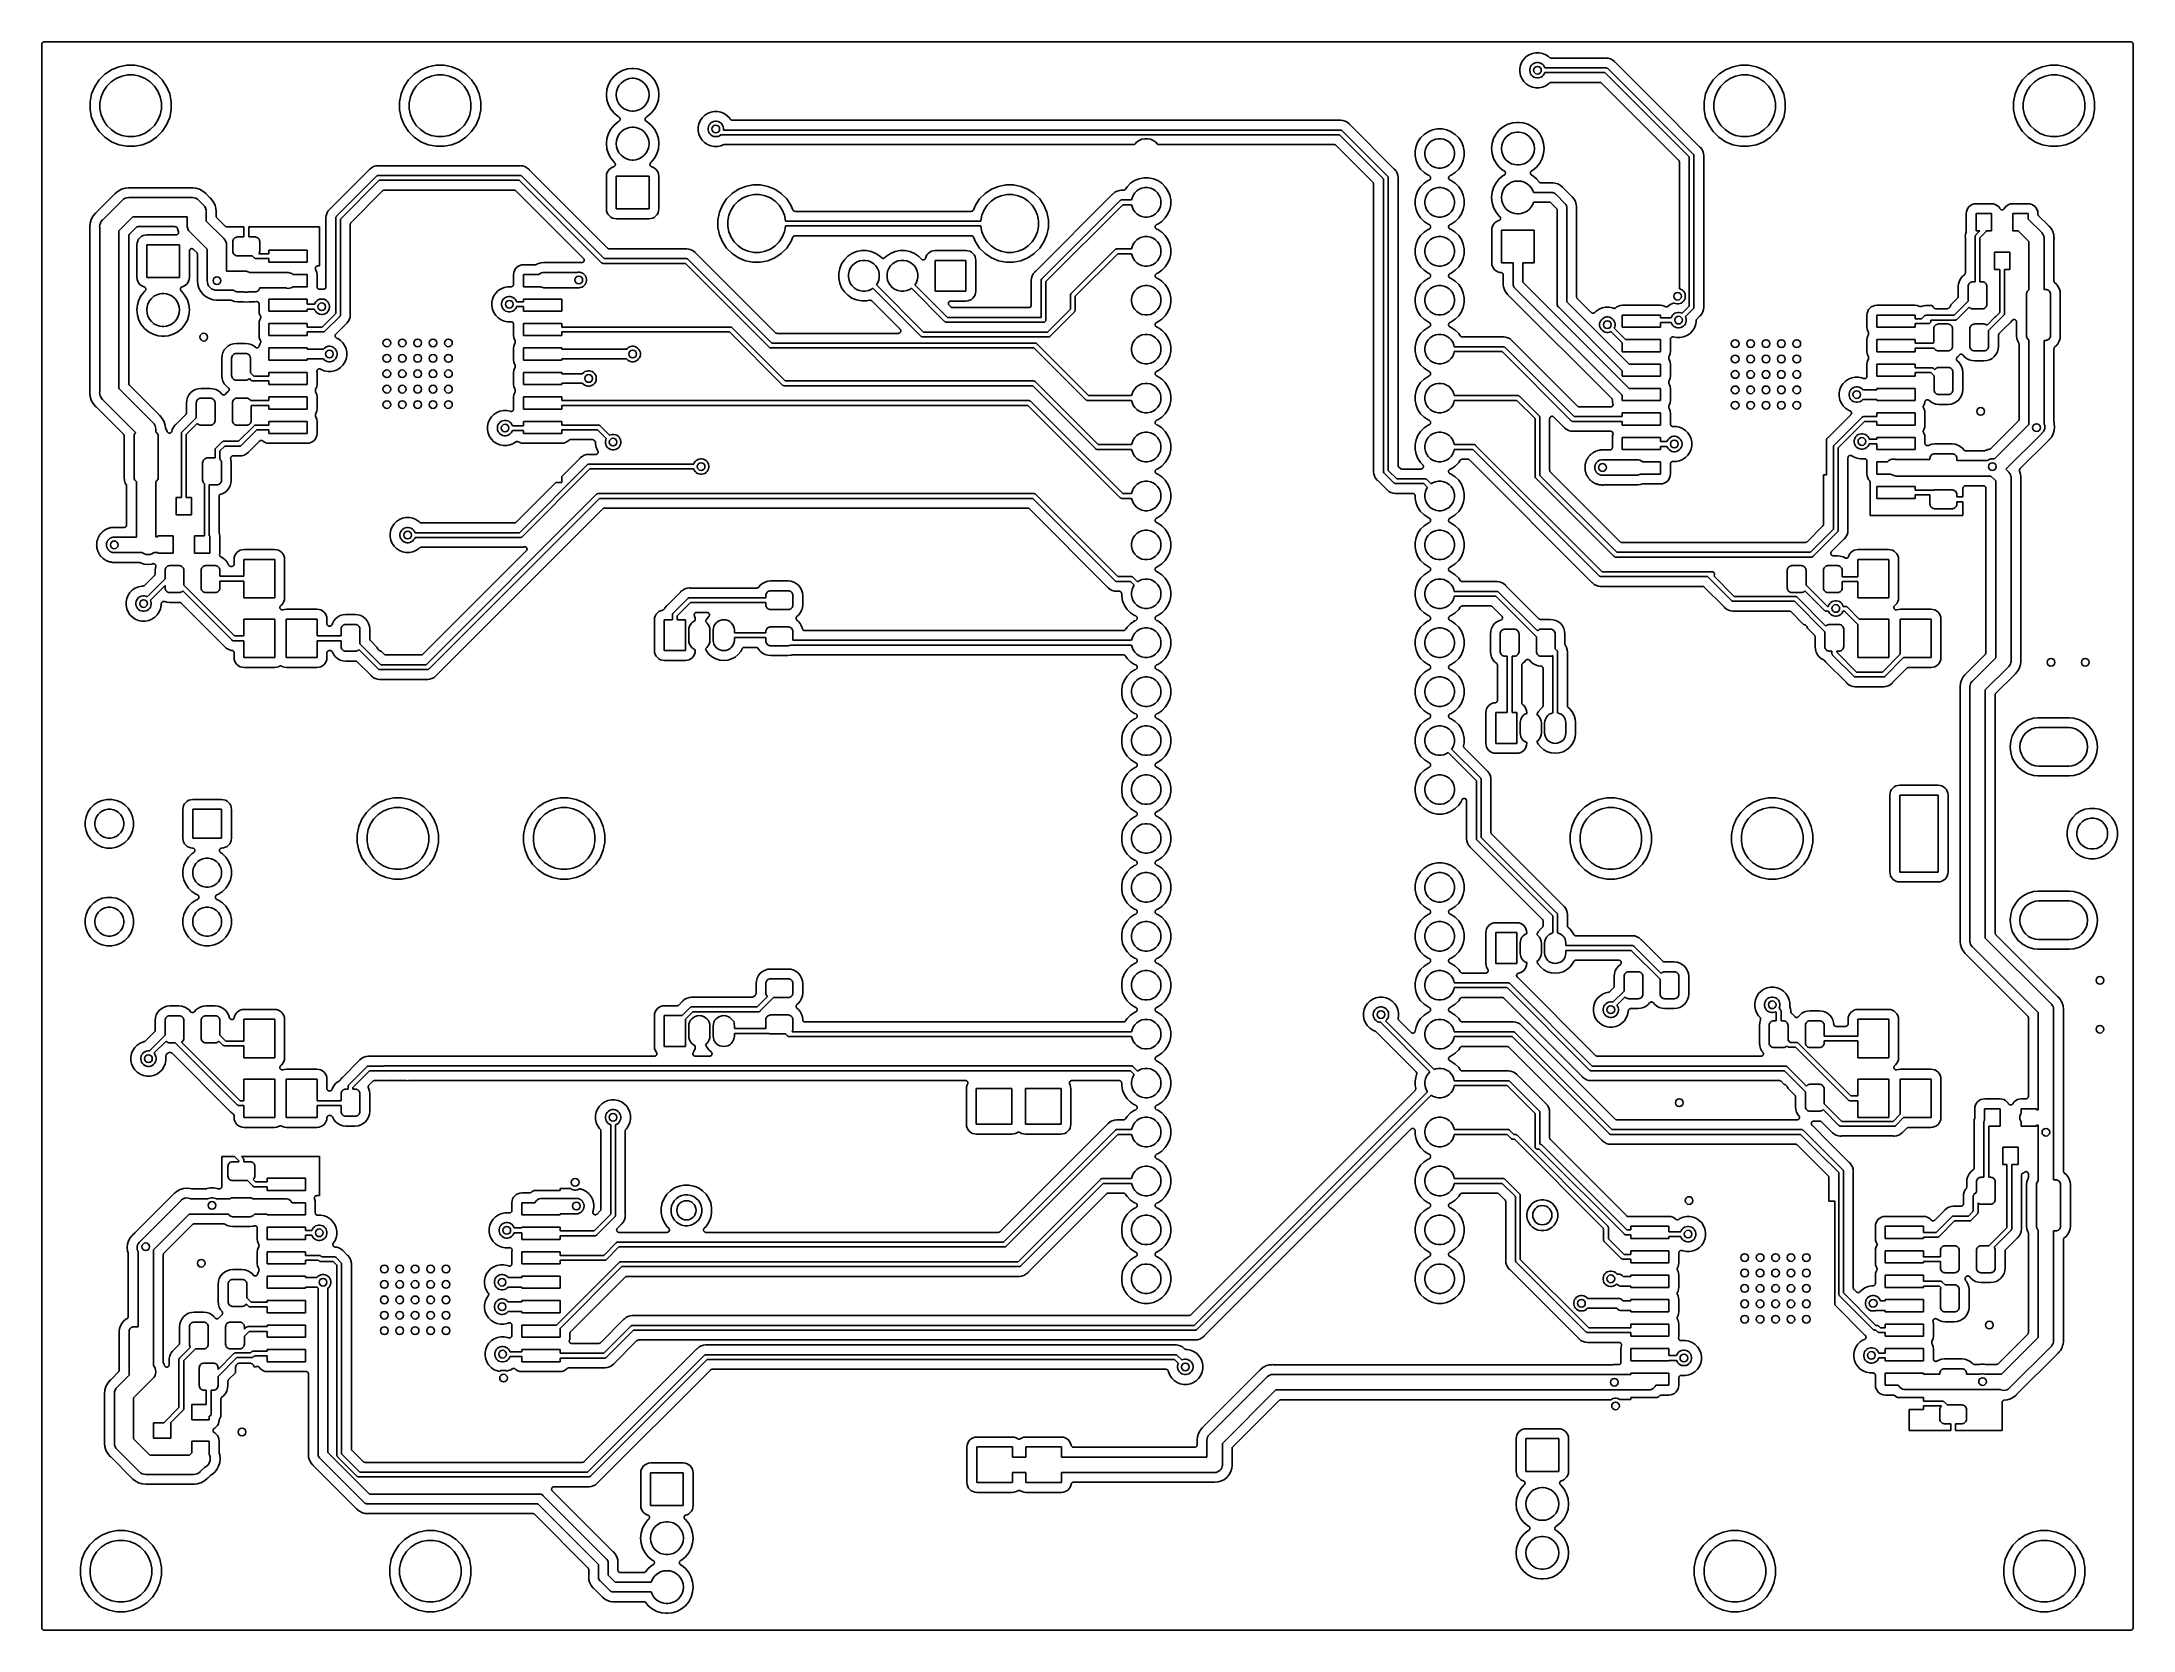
# Model space of a CAD drawing. Extents: x 3.65 to 7.93, y -5.83 to -2.58.
import ezdxf

# ---------------------------------------------------------------- set-up
doc = ezdxf.new("R2010")
doc.units = 0
doc.header["$MEASUREMENT"] = 0
doc.layers.add('BLACK', color=7, linetype='CONTINUOUS')

msp = doc.modelspace()

# ---------------------------------------------------------------- linework, layer by layer
at = {"layer": 'BLACK', "linetype": 'CONTINUOUS'}
for p, q in [((3.65197, -2.5869), (3.65202, -2.58643)), ((3.65197, -2.58693), (3.65197, -2.5869)), ((3.65197, -2.58693), (3.65197, -2.58693)), ((3.65197, -2.58693), (3.65197, -2.58693)), ((3.65197, -2.58697), (3.65197, -2.58693)), ((3.65197, -5.82303), (3.65197, -2.58697)), ((3.65202, -2.58643), (3.65207, -2.58596)), ((3.65207, -2.58596), (3.65208, -2.58595)), ((3.65208, -2.58593), (3.65222, -2.58548)), ((3.65208, -2.58595), (3.65208, -2.58593)), ((3.65222, -2.58548), (3.65236, -2.58503)), ((3.65236, -2.58503), (3.65237, -2.58502)), ((3.65237, -2.585), (3.6526, -2.58459)), ((3.65237, -2.58502), (3.65237, -2.585)), ((3.6526, -2.58459), (3.65282, -2.58417)), ((3.65282, -2.58417), (3.65283, -2.58416)), ((3.65283, -2.58416), (3.65284, -2.58414)), ((3.65284, -2.58414), (3.65314, -2.58378)), ((3.65314, -2.58378), (3.65345, -2.58342)), ((3.65345, -2.58342), (3.65346, -2.58341)), ((3.65346, -2.58341), (3.65347, -2.5834)), ((3.65347, -2.5834), (3.65384, -2.5831)), ((3.65384, -2.5831), (3.6542, -2.5828)), ((3.6542, -2.5828), (3.65422, -2.5828)), ((3.65422, -2.5828), (3.65423, -2.58278)), ((3.65423, -2.58278), (3.65465, -2.58257)), ((3.65465, -2.58257), (3.65506, -2.58235)), ((3.65506, -2.58235), (3.65508, -2.58234)), ((3.65508, -2.58234), (3.6551, -2.58233)), ((3.6551, -2.58233), (3.65555, -2.5822)), ((3.65555, -2.5822), (3.656, -2.58206)), ((3.656, -2.58206), (3.65601, -2.58206)), ((3.65601, -2.58206), (3.65603, -2.58206)), ((3.65603, -2.58206), (3.6565, -2.58201)), ((3.6565, -2.58201), (3.65697, -2.58197)), ((3.65697, -2.58197), (7.92303, -2.58197)), ((6.69307, -2.60832), (6.68721, -2.61223)), ((6.69957, -2.60563), (6.69307, -2.60832)), ((6.70648, -2.60425), (6.69957, -2.60563)), ((6.71352, -2.60425), (6.70648, -2.60425)), ((6.72043, -2.60563), (6.71352, -2.60425)), ((6.72693, -2.60832), (6.72043, -2.60563)), ((6.73279, -2.61223), (6.72693, -2.60832)), ((7.92303, -2.58197), (7.92307, -2.58197)), ((7.92307, -2.58197), (7.92307, -2.58197)), ((7.92307, -2.58197), (7.92307, -2.58197)), ((7.92307, -2.58197), (7.9231, -2.58197)), ((7.9231, -2.58197), (7.92357, -2.58202)), ((7.92357, -2.58202), (7.92404, -2.58207)), ((7.92404, -2.58207), (7.92405, -2.58208)), ((7.92405, -2.58208), (7.92407, -2.58208)), ((7.92407, -2.58208), (7.92452, -2.58222)), ((7.92452, -2.58222), (7.92497, -2.58236)), ((7.92497, -2.58236), (7.92498, -2.58237)), ((7.92498, -2.58237), (7.925, -2.58237)), ((7.925, -2.58237), (7.92541, -2.5826)), ((7.92541, -2.5826), (7.92583, -2.58282)), ((7.92583, -2.58282), (7.92584, -2.58283)), ((7.92584, -2.58283), (7.92586, -2.58284)), ((7.92586, -2.58284), (7.92622, -2.58314)), ((7.92622, -2.58314), (7.92658, -2.58345)), ((7.92658, -2.58345), (7.92659, -2.58346)), ((7.92659, -2.58346), (7.9266, -2.58347)), ((7.9266, -2.58347), (7.9269, -2.58384)), ((7.9269, -2.58384), (7.9272, -2.5842)), ((7.9272, -2.5842), (7.9272, -2.58422)), ((7.9272, -2.58422), (7.92722, -2.58423)), ((7.92722, -2.58423), (7.92743, -2.58465)), ((7.92743, -2.58465), (7.92765, -2.58506)), ((7.92765, -2.58506), (7.92766, -2.58508)), ((7.92766, -2.58508), (7.92767, -2.5851)), ((7.92767, -2.5851), (7.9278, -2.58555)), ((7.9278, -2.58555), (7.92794, -2.586)), ((7.92794, -2.586), (7.92794, -2.58601)), ((7.92794, -2.58601), (7.92794, -2.58603)), ((7.92794, -2.58603), (7.92799, -2.5865)), ((7.92799, -2.5865), (7.92803, -2.58697)), ((7.92803, -2.58697), (7.92803, -5.82303)), ((3.78072, -2.64806), (3.76916, -2.65962)), ((3.79431, -2.63897), (3.78072, -2.64806)), ((3.80941, -2.63272), (3.79431, -2.63897)), ((3.82545, -2.62953), (3.80941, -2.63272)), ((3.81525, -2.65195), (3.82742, -2.64953)), ((3.8418, -2.62953), (3.82545, -2.62953)), ((3.82742, -2.64953), (3.83983, -2.64953)), ((3.83983, -2.64953), (3.852, -2.65195)), ((3.85783, -2.63272), (3.8418, -2.62953)), ((3.87293, -2.63897), (3.85783, -2.63272)), ((3.88653, -2.64806), (3.87293, -2.63897)), ((3.89809, -2.65962), (3.88653, -2.64806)), ((4.41339, -2.64806), (4.40184, -2.65962)), ((4.42699, -2.63897), (4.41339, -2.64806)), ((4.44209, -2.63272), (4.42699, -2.63897)), ((4.45813, -2.62953), (4.44209, -2.63272)), ((4.44793, -2.65195), (4.4601, -2.64953)), ((4.47447, -2.62953), (4.45813, -2.62953)), ((4.4601, -2.64953), (4.4725, -2.64953)), ((4.4725, -2.64953), (4.48467, -2.65195)), ((4.49051, -2.63272), (4.47447, -2.62953)), ((4.50561, -2.63897), (4.49051, -2.63272)), ((4.5192, -2.64806), (4.50561, -2.63897)), ((4.53076, -2.65962), (4.5192, -2.64806)), ((4.83015, -2.64533), (4.82201, -2.65201)), ((4.83944, -2.64037), (4.83015, -2.64533)), ((4.84952, -2.63731), (4.83944, -2.64037)), ((4.85737, -2.63654), (4.84952, -2.63731)), ((4.86263, -2.63654), (4.85737, -2.63654)), ((4.87048, -2.63731), (4.86263, -2.63654)), ((4.88056, -2.64037), (4.87048, -2.63731)), ((4.88985, -2.64533), (4.88056, -2.64037)), ((4.89799, -2.65201), (4.88985, -2.64533)), ((6.67563, -2.62957), (6.67425, -2.63648)), ((6.67425, -2.63648), (6.67425, -2.64352)), ((6.67425, -2.64352), (6.67563, -2.65043)), ((6.67832, -2.62307), (6.67563, -2.62957)), ((6.67563, -2.65043), (6.67832, -2.65693)), ((6.68223, -2.61721), (6.67832, -2.62307)), ((6.68721, -2.61223), (6.68223, -2.61721)), ((6.69425, -2.63845), (6.69486, -2.63541)), ((6.69425, -2.64155), (6.69425, -2.63845)), ((6.69486, -2.64459), (6.69425, -2.64155)), ((6.69486, -2.63541), (6.69604, -2.63254)), ((6.69604, -2.64746), (6.69486, -2.64459)), ((6.69604, -2.63254), (6.69777, -2.62996)), ((6.69777, -2.65004), (6.69604, -2.64746)), ((6.69777, -2.62996), (6.69996, -2.62777)), ((6.69996, -2.65223), (6.69777, -2.65004)), ((6.69996, -2.62777), (6.70254, -2.62604)), ((6.70254, -2.62604), (6.70541, -2.62486)), ((6.70541, -2.62486), (6.70845, -2.62425)), ((6.70845, -2.62425), (6.71155, -2.62425)), ((6.71155, -2.62425), (6.71459, -2.62486)), ((6.71459, -2.62486), (6.71746, -2.62604)), ((6.71746, -2.62604), (6.72004, -2.62777)), ((6.72004, -2.62777), (6.72223, -2.62996)), ((6.72223, -2.65004), (6.72004, -2.65223)), ((6.72223, -2.62996), (6.72396, -2.63254)), ((6.72396, -2.64746), (6.72223, -2.65004)), ((6.72396, -2.63254), (6.72501, -2.63508)), ((6.72501, -2.64492), (6.72396, -2.64746)), ((6.72501, -2.63508), (6.84976, -2.63508)), ((6.84796, -2.64492), (6.72501, -2.64492)), ((6.73417, -2.61361), (6.73279, -2.61223)), ((6.73453, -2.61391), (6.73417, -2.61361)), ((6.73488, -2.6142), (6.73453, -2.61391)), ((6.7349, -2.61422), (6.73488, -2.6142)), ((6.73492, -2.61423), (6.7349, -2.61422)), ((6.73533, -2.61445), (6.73492, -2.61423)), ((6.73574, -2.61467), (6.73533, -2.61445)), ((6.73576, -2.61468), (6.73574, -2.61467)), ((6.73578, -2.61469), (6.73576, -2.61468)), ((6.73622, -2.61483), (6.73578, -2.61469)), ((6.73667, -2.61497), (6.73622, -2.61483)), ((6.73669, -2.61497), (6.73667, -2.61497)), ((6.73672, -2.61498), (6.73669, -2.61497)), ((6.73717, -2.61503), (6.73672, -2.61498)), ((6.73764, -2.61508), (6.73717, -2.61503)), ((6.73769, -2.61508), (6.73764, -2.61508)), ((6.73771, -2.61508), (6.73769, -2.61508)), ((6.73769, -2.61508), (6.73769, -2.61508)), ((6.73769, -2.61508), (6.73769, -2.61508)), ((6.84853, -2.61508), (6.73771, -2.61508)), ((7.02016, -2.81712), (6.84796, -2.64492)), ((6.84874, -2.61506), (6.84853, -2.61508)), ((6.84895, -2.61506), (6.84874, -2.61506)), ((6.84902, -2.61505), (6.84895, -2.61506)), ((6.85, -2.61496), (6.84902, -2.61505)), ((6.84976, -2.63508), (6.85, -2.63505)), ((6.85098, -2.61505), (6.85, -2.61496)), ((6.85, -2.63505), (6.85024, -2.63508)), ((6.85024, -2.63508), (6.85024, -2.63508)), ((6.85024, -2.63508), (6.85096, -2.63515)), ((6.85096, -2.63515), (6.85189, -2.63543)), ((6.85489, -2.61544), (6.85098, -2.61505)), ((6.85098, -2.61505), (6.85098, -2.61505)), ((6.85189, -2.63543), (6.85275, -2.63589)), ((6.85275, -2.63589), (6.8535, -2.6365)), ((6.8535, -2.6365), (6.85365, -2.63669)), ((6.85365, -2.63669), (7.02839, -2.81143)), ((6.85958, -2.61686), (6.85489, -2.61544)), ((6.86391, -2.61918), (6.85958, -2.61686)), ((6.86771, -2.62229), (6.86391, -2.61918)), ((6.86833, -2.62305), (6.86771, -2.62229)), ((6.86848, -2.6232), (6.86833, -2.62305)), ((6.86861, -2.62337), (6.86848, -2.6232)), ((6.86866, -2.62342), (6.86861, -2.62337)), ((6.95263, -2.70739), (6.86866, -2.62342)), ((7.08072, -2.64806), (7.06916, -2.65962)), ((7.09431, -2.63897), (7.08072, -2.64806)), ((7.10941, -2.63272), (7.09431, -2.63897)), ((7.12545, -2.62953), (7.10941, -2.63272)), ((7.11525, -2.65195), (7.12742, -2.64953)), ((7.1418, -2.62953), (7.12545, -2.62953)), ((7.12742, -2.64953), (7.13983, -2.64953)), ((7.13983, -2.64953), (7.152, -2.65195)), ((7.15783, -2.63272), (7.1418, -2.62953)), ((7.17293, -2.63897), (7.15783, -2.63272)), ((7.18653, -2.64806), (7.17293, -2.63897)), ((7.19809, -2.65962), (7.18653, -2.64806)), ((7.71339, -2.64806), (7.70184, -2.65962)), ((7.72699, -2.63897), (7.71339, -2.64806)), ((7.74209, -2.63272), (7.72699, -2.63897)), ((7.75813, -2.62953), (7.74209, -2.63272)), ((7.74793, -2.65195), (7.7601, -2.64953)), ((7.77447, -2.62953), (7.75813, -2.62953)), ((7.7601, -2.64953), (7.7725, -2.64953)), ((7.7725, -2.64953), (7.78467, -2.65195)), ((7.79051, -2.63272), (7.77447, -2.62953)), ((7.80561, -2.63897), (7.79051, -2.63272)), ((7.8192, -2.64806), (7.80561, -2.63897)), ((7.83076, -2.65962), (7.8192, -2.64806)), ((3.75382, -2.68831), (3.75063, -2.70435)), ((3.76008, -2.67321), (3.75382, -2.68831)), ((3.76916, -2.65962), (3.76008, -2.67321)), ((3.77305, -2.69415), (3.7778, -2.68268)), ((3.7778, -2.68268), (3.78469, -2.67236)), ((3.78469, -2.67236), (3.79347, -2.66359)), ((3.79347, -2.66359), (3.80378, -2.6567)), ((3.80378, -2.6567), (3.81525, -2.65195)), ((3.852, -2.65195), (3.86346, -2.6567)), ((3.86346, -2.6567), (3.87378, -2.66359)), ((3.87378, -2.66359), (3.88255, -2.67236)), ((3.88255, -2.67236), (3.88944, -2.68268)), ((3.88944, -2.68268), (3.89419, -2.69415)), ((3.90717, -2.67321), (3.89809, -2.65962)), ((3.91342, -2.68831), (3.90717, -2.67321)), ((3.91661, -2.70435), (3.91342, -2.68831)), ((4.3865, -2.68831), (4.38331, -2.70435)), ((4.39275, -2.67321), (4.3865, -2.68831)), ((4.40184, -2.65962), (4.39275, -2.67321)), ((4.40573, -2.69415), (4.41048, -2.68268)), ((4.41048, -2.68268), (4.41737, -2.67236)), ((4.41737, -2.67236), (4.42614, -2.66359)), ((4.42614, -2.66359), (4.43646, -2.6567)), ((4.43646, -2.6567), (4.44793, -2.65195)), ((4.48467, -2.65195), (4.49614, -2.6567)), ((4.49614, -2.6567), (4.50645, -2.66359)), ((4.50645, -2.66359), (4.51523, -2.67236)), ((4.51523, -2.67236), (4.52212, -2.68268)), ((4.52212, -2.68268), (4.52687, -2.69415)), ((4.53985, -2.67321), (4.53076, -2.65962)), ((4.5461, -2.68831), (4.53985, -2.67321)), ((4.54663, -2.69097), (4.5461, -2.68831)), ((4.54663, -2.69098), (4.54663, -2.69097)), ((4.54929, -2.70435), (4.54663, -2.69098)), ((4.80731, -2.67952), (4.80628, -2.69)), ((4.80628, -2.69), (4.80731, -2.70048)), ((4.81037, -2.66944), (4.80731, -2.67952)), ((4.81533, -2.66015), (4.81037, -2.66944)), ((4.82201, -2.65201), (4.81533, -2.66015)), ((4.82637, -2.69), (4.82702, -2.68344)), ((4.82702, -2.69656), (4.82637, -2.69)), ((4.82702, -2.68344), (4.82893, -2.67713)), ((4.82893, -2.67713), (4.83204, -2.67132)), ((4.83204, -2.67132), (4.83622, -2.66622)), ((4.83622, -2.66622), (4.84132, -2.66204)), ((4.84132, -2.66204), (4.84713, -2.65893)), ((4.84713, -2.65893), (4.85344, -2.65702)), ((4.85344, -2.65702), (4.85836, -2.65654)), ((4.85836, -2.65654), (4.86164, -2.65654)), ((4.86164, -2.65654), (4.86656, -2.65702)), ((4.86656, -2.65702), (4.87287, -2.65893)), ((4.87287, -2.65893), (4.87868, -2.66204)), ((4.87868, -2.66204), (4.88378, -2.66622)), ((4.88378, -2.66622), (4.88796, -2.67132)), ((4.88796, -2.67132), (4.89107, -2.67713)), ((4.89107, -2.67713), (4.89298, -2.68344)), ((4.89298, -2.68344), (4.89363, -2.69)), ((4.89363, -2.69), (4.89298, -2.69656)), ((4.90467, -2.66015), (4.89799, -2.65201)), ((4.90963, -2.66944), (4.90467, -2.66015)), ((4.91269, -2.67952), (4.90963, -2.66944)), ((4.91372, -2.69), (4.91269, -2.67952)), ((4.91269, -2.70048), (4.91372, -2.69)), ((6.67832, -2.65693), (6.68223, -2.66279)), ((6.68223, -2.66279), (6.68721, -2.66777)), ((6.68721, -2.66777), (6.69307, -2.67168)), ((6.69307, -2.67168), (6.69957, -2.67437)), ((6.69957, -2.67437), (6.70648, -2.67575)), ((6.70254, -2.65396), (6.69996, -2.65223)), ((6.70541, -2.65514), (6.70254, -2.65396)), ((6.70845, -2.65575), (6.70541, -2.65514)), ((6.70648, -2.67575), (6.71352, -2.67575)), ((6.71155, -2.65575), (6.70845, -2.65575)), ((6.71459, -2.65514), (6.71155, -2.65575)), ((6.71352, -2.67575), (6.72043, -2.67437)), ((6.71746, -2.65396), (6.71459, -2.65514)), ((6.72004, -2.65223), (6.71746, -2.65396)), ((6.72043, -2.67437), (6.72693, -2.67168)), ((6.72693, -2.67168), (6.73279, -2.66777)), ((6.73279, -2.66777), (6.73417, -2.66639)), ((6.73417, -2.66639), (6.73418, -2.66637)), ((6.73418, -2.66637), (6.73422, -2.66634)), ((6.73418, -2.66637), (6.73418, -2.66637)), ((6.73418, -2.66637), (6.73418, -2.66637)), ((6.73422, -2.66634), (6.73458, -2.66605)), ((6.73458, -2.66605), (6.73494, -2.66576)), ((6.73494, -2.66576), (6.73496, -2.66574)), ((6.73496, -2.66574), (6.73498, -2.66573)), ((6.73498, -2.66573), (6.73539, -2.66552)), ((6.73539, -2.66552), (6.7358, -2.6653)), ((6.7358, -2.6653), (6.73582, -2.66529)), ((6.73582, -2.66529), (6.73585, -2.66528)), ((6.73585, -2.66528), (6.73629, -2.66515)), ((6.73629, -2.66515), (6.73673, -2.66502)), ((6.73673, -2.66502), (6.73676, -2.66501)), ((6.73676, -2.66501), (6.73679, -2.66501)), ((6.73679, -2.66501), (6.73724, -2.66497)), ((6.73724, -2.66497), (6.73771, -2.66492)), ((6.73771, -2.66492), (6.83761, -2.66492)), ((6.83761, -2.66492), (6.83762, -2.66492)), ((6.83762, -2.66492), (6.83762, -2.66492)), ((6.83762, -2.66492), (6.83762, -2.66492)), ((6.83762, -2.66492), (6.83768, -2.66492)), ((6.83768, -2.66492), (6.83814, -2.66497)), ((6.83814, -2.66497), (6.83859, -2.66502)), ((6.83859, -2.66502), (6.83862, -2.66503)), ((6.83862, -2.66503), (6.83865, -2.66503)), ((6.83865, -2.66503), (6.83909, -2.66517)), ((6.83909, -2.66517), (6.83953, -2.66531)), ((6.83953, -2.66531), (6.83955, -2.66532)), ((6.83955, -2.66532), (6.83958, -2.66533)), ((6.83958, -2.66533), (6.83998, -2.66555)), ((6.83998, -2.66555), (6.84039, -2.66577)), ((6.84039, -2.66577), (6.84041, -2.66578)), ((6.84041, -2.66578), (6.84043, -2.6658)), ((6.84043, -2.6658), (6.84078, -2.66609)), ((6.84078, -2.66609), (6.84114, -2.66639)), ((6.84114, -2.66639), (6.99869, -2.82394)), ((7.05382, -2.68831), (7.05063, -2.70435)), ((7.06008, -2.67321), (7.05382, -2.68831)), ((7.06916, -2.65962), (7.06008, -2.67321)), ((7.07305, -2.69415), (7.0778, -2.68268)), ((7.0778, -2.68268), (7.08469, -2.67236)), ((7.08469, -2.67236), (7.09347, -2.66359)), ((7.09347, -2.66359), (7.10378, -2.6567)), ((7.10378, -2.6567), (7.11525, -2.65195)), ((7.152, -2.65195), (7.16346, -2.6567)), ((7.16346, -2.6567), (7.17378, -2.66359)), ((7.17378, -2.66359), (7.18255, -2.67236)), ((7.18255, -2.67236), (7.18944, -2.68268)), ((7.18944, -2.68268), (7.19419, -2.69415)), ((7.20717, -2.67321), (7.19809, -2.65962)), ((7.21342, -2.68831), (7.20717, -2.67321)), ((7.21661, -2.70435), (7.21342, -2.68831)), ((7.6865, -2.68831), (7.68331, -2.70435)), ((7.69275, -2.67321), (7.6865, -2.68831)), ((7.70184, -2.65962), (7.69275, -2.67321)), ((7.70573, -2.69415), (7.71048, -2.68268)), ((7.71048, -2.68268), (7.71737, -2.67236)), ((7.71737, -2.67236), (7.72614, -2.66359)), ((7.72614, -2.66359), (7.73646, -2.6567)), ((7.73646, -2.6567), (7.74793, -2.65195)), ((7.78467, -2.65195), (7.79614, -2.6567)), ((7.79614, -2.6567), (7.80645, -2.66359)), ((7.80645, -2.66359), (7.81523, -2.67236)), ((7.81523, -2.67236), (7.82212, -2.68268)), ((7.82212, -2.68268), (7.82687, -2.69415)), ((7.83985, -2.67321), (7.83076, -2.65962)), ((7.8461, -2.68831), (7.83985, -2.67321)), ((7.84929, -2.70435), (7.8461, -2.68831)), ((3.75063, -2.70435), (3.75063, -2.72069)), ((3.75063, -2.72069), (3.75382, -2.73673)), ((3.77063, -2.70632), (3.77305, -2.69415)), ((3.77063, -2.71872), (3.77063, -2.70632)), ((3.77305, -2.73089), (3.77063, -2.71872)), ((3.7778, -2.74236), (3.77305, -2.73089)), ((3.89419, -2.73089), (3.88944, -2.74236)), ((3.89419, -2.69415), (3.89661, -2.70632)), ((3.89661, -2.71872), (3.89419, -2.73089)), ((3.89661, -2.70632), (3.89661, -2.71872)), ((3.91342, -2.73673), (3.91661, -2.72069)), ((3.91661, -2.72069), (3.91661, -2.70435)), ((4.38331, -2.70435), (4.38331, -2.72069)), ((4.38331, -2.72069), (4.3865, -2.73673)), ((4.40331, -2.70632), (4.40573, -2.69415)), ((4.40331, -2.71872), (4.40331, -2.70632)), ((4.40573, -2.73089), (4.40331, -2.71872)), ((4.41048, -2.74236), (4.40573, -2.73089)), ((4.52687, -2.73089), (4.52212, -2.74236)), ((4.52687, -2.69415), (4.52929, -2.70632)), ((4.52929, -2.71872), (4.52687, -2.73089)), ((4.52929, -2.70632), (4.52929, -2.71872)), ((4.5461, -2.73673), (4.54929, -2.72069)), ((4.54929, -2.72069), (4.54929, -2.70435)), ((4.80731, -2.70048), (4.81037, -2.71056)), ((4.81037, -2.71056), (4.81533, -2.71985)), ((4.81533, -2.71985), (4.82201, -2.72799)), ((4.82201, -2.72799), (4.83015, -2.73467)), ((4.82893, -2.70287), (4.82702, -2.69656)), ((4.83204, -2.70868), (4.82893, -2.70287)), ((4.83015, -2.73467), (4.83188, -2.73559)), ((4.83188, -2.73559), (4.83192, -2.73561)), ((4.83192, -2.73561), (4.83192, -2.73561)), ((4.83192, -2.73561), (4.83192, -2.73561)), ((4.83192, -2.73561), (4.83194, -2.73562)), ((4.83194, -2.73562), (4.83233, -2.73589)), ((4.83622, -2.71378), (4.83204, -2.70868)), ((4.83233, -2.73589), (4.83272, -2.73616)), ((4.83272, -2.73616), (4.83273, -2.73617)), ((4.83273, -2.73617), (4.83274, -2.73618)), ((4.83274, -2.73618), (4.83308, -2.73652)), ((4.83308, -2.73652), (4.83341, -2.73686)), ((4.84132, -2.71796), (4.83622, -2.71378)), ((4.84713, -2.72107), (4.84132, -2.71796)), ((4.85344, -2.72298), (4.84713, -2.72107)), ((4.85836, -2.72346), (4.85344, -2.72298)), ((4.86164, -2.72346), (4.85836, -2.72346)), ((4.86656, -2.72298), (4.86164, -2.72346)), ((4.87287, -2.72107), (4.86656, -2.72298)), ((4.87868, -2.71796), (4.87287, -2.72107)), ((4.88378, -2.71378), (4.87868, -2.71796)), ((4.88796, -2.70868), (4.88378, -2.71378)), ((4.88664, -2.7368), (4.88698, -2.73647)), ((4.88698, -2.73647), (4.88731, -2.73613)), ((4.88731, -2.73613), (4.88732, -2.73613)), ((4.88732, -2.73613), (4.88733, -2.73612)), ((4.88733, -2.73612), (4.88773, -2.73585)), ((4.88773, -2.73585), (4.88812, -2.73559)), ((4.89107, -2.70287), (4.88796, -2.70868)), ((4.88812, -2.73559), (4.88985, -2.73467)), ((4.88985, -2.73467), (4.89799, -2.72799)), ((4.89298, -2.69656), (4.89107, -2.70287)), ((4.89799, -2.72799), (4.90467, -2.71985)), ((4.90467, -2.71985), (4.90963, -2.71056)), ((4.90963, -2.71056), (4.91269, -2.70048)), ((5.00721, -2.73223), (5.00223, -2.73721)), ((5.01307, -2.72832), (5.00721, -2.73223)), ((5.01957, -2.72563), (5.01307, -2.72832)), ((5.02648, -2.72425), (5.01957, -2.72563)), ((5.03352, -2.72425), (5.02648, -2.72425)), ((5.04043, -2.72563), (5.03352, -2.72425)), ((5.04693, -2.72832), (5.04043, -2.72563)), ((5.05279, -2.73223), (5.04693, -2.72832)), ((5.05777, -2.73721), (5.05279, -2.73223)), ((7.04166, -2.79642), (6.95263, -2.70739)), ((7.05063, -2.70435), (7.05063, -2.72069)), ((7.05063, -2.72069), (7.05382, -2.73673)), ((7.07063, -2.70632), (7.07305, -2.69415)), ((7.07063, -2.71872), (7.07063, -2.70632)), ((7.07305, -2.73089), (7.07063, -2.71872)), ((7.0778, -2.74236), (7.07305, -2.73089)), ((7.19419, -2.73089), (7.18944, -2.74236)), ((7.19419, -2.69415), (7.19661, -2.70632)), ((7.19661, -2.71872), (7.19419, -2.73089)), ((7.19661, -2.70632), (7.19661, -2.71872)), ((7.21342, -2.73673), (7.21661, -2.72069)), ((7.21661, -2.72069), (7.21661, -2.70435)), ((7.68331, -2.70435), (7.68331, -2.72069)), ((7.68331, -2.72069), (7.6865, -2.73673)), ((7.70331, -2.70632), (7.70573, -2.69415)), ((7.70331, -2.71872), (7.70331, -2.70632)), ((7.70573, -2.73089), (7.70331, -2.71872)), ((7.71048, -2.74236), (7.70573, -2.73089)), ((7.82687, -2.73089), (7.82212, -2.74236)), ((7.82687, -2.69415), (7.82929, -2.70632)), ((7.82929, -2.71872), (7.82687, -2.73089)), ((7.82929, -2.70632), (7.82929, -2.71872)), ((7.8461, -2.73673), (7.84929, -2.72069)), ((7.84929, -2.72069), (7.84929, -2.70435)), ((3.75382, -2.73673), (3.76008, -2.75183)), ((3.76008, -2.75183), (3.76916, -2.76542)), ((3.76916, -2.76542), (3.78072, -2.77698)), ((3.78469, -2.75267), (3.7778, -2.74236)), ((3.78072, -2.77698), (3.79431, -2.78607)), ((3.79347, -2.76145), (3.78469, -2.75267)), ((3.80378, -2.76834), (3.79347, -2.76145)), ((3.81525, -2.77309), (3.80378, -2.76834)), ((3.82742, -2.77551), (3.81525, -2.77309)), ((3.83983, -2.77551), (3.82742, -2.77551)), ((3.852, -2.77309), (3.83983, -2.77551)), ((3.86346, -2.76834), (3.852, -2.77309)), ((3.87378, -2.76145), (3.86346, -2.76834)), ((3.87293, -2.78607), (3.88653, -2.77698)), ((3.88255, -2.75267), (3.87378, -2.76145)), ((3.88944, -2.74236), (3.88255, -2.75267)), ((3.88653, -2.77698), (3.89809, -2.76542)), ((3.89809, -2.76542), (3.90717, -2.75183)), ((3.90717, -2.75183), (3.91342, -2.73673)), ((4.3865, -2.73673), (4.39275, -2.75183)), ((4.39275, -2.75183), (4.40184, -2.76542)), ((4.40184, -2.76542), (4.41339, -2.77698)), ((4.41737, -2.75267), (4.41048, -2.74236)), ((4.41339, -2.77698), (4.42699, -2.78607)), ((4.42614, -2.76145), (4.41737, -2.75267)), ((4.43646, -2.76834), (4.42614, -2.76145)), ((4.44793, -2.77309), (4.43646, -2.76834)), ((4.4601, -2.77551), (4.44793, -2.77309)), ((4.4725, -2.77551), (4.4601, -2.77551)), ((4.48467, -2.77309), (4.4725, -2.77551)), ((4.49614, -2.76834), (4.48467, -2.77309)), ((4.50645, -2.76145), (4.49614, -2.76834)), ((4.50561, -2.78607), (4.5192, -2.77698)), ((4.51523, -2.75267), (4.50645, -2.76145)), ((4.52212, -2.74236), (4.51523, -2.75267)), ((4.5192, -2.77698), (4.53076, -2.76542)), ((4.53076, -2.76542), (4.53985, -2.75183)), ((4.53985, -2.75183), (4.5461, -2.73673)), ((4.81037, -2.76944), (4.80731, -2.77952)), ((4.81533, -2.76015), (4.81037, -2.76944)), ((4.82201, -2.75201), (4.81533, -2.76015)), ((4.83015, -2.74533), (4.82201, -2.75201)), ((4.82702, -2.78344), (4.82893, -2.77713)), ((4.82893, -2.77713), (4.83204, -2.77132)), ((4.83188, -2.74441), (4.83015, -2.74533)), ((4.83227, -2.74415), (4.83188, -2.74441)), ((4.83204, -2.77132), (4.83622, -2.76622)), ((4.83267, -2.74388), (4.83227, -2.74415)), ((4.83268, -2.74387), (4.83267, -2.74388)), ((4.83269, -2.74387), (4.83268, -2.74387)), ((4.83303, -2.74353), (4.83269, -2.74387)), ((4.83336, -2.7432), (4.83303, -2.74353)), ((4.83337, -2.74319), (4.83336, -2.7432)), ((4.83338, -2.74318), (4.83337, -2.74319)), ((4.83365, -2.74278), (4.83338, -2.74318)), ((4.83341, -2.73686), (4.83342, -2.73687)), ((4.83342, -2.73687), (4.83342, -2.73688)), ((4.83342, -2.73688), (4.83368, -2.73727)), ((4.83391, -2.74239), (4.83365, -2.74278)), ((4.83368, -2.73727), (4.83395, -2.73767)), ((4.83392, -2.74238), (4.83391, -2.74239)), ((4.83411, -2.74193), (4.83392, -2.74237)), ((4.83392, -2.74237), (4.83392, -2.74238)), ((4.83395, -2.73767), (4.83395, -2.73768)), ((4.83395, -2.73768), (4.83396, -2.73769)), ((4.83396, -2.73769), (4.83413, -2.73813)), ((4.83429, -2.74149), (4.83411, -2.74193)), ((4.83413, -2.73813), (4.83431, -2.73858)), ((4.8343, -2.74147), (4.83429, -2.74148)), ((4.83429, -2.74148), (4.83429, -2.74149)), ((4.83439, -2.741), (4.8343, -2.74147)), ((4.83431, -2.73858), (4.83431, -2.73859)), ((4.83431, -2.73859), (4.83432, -2.7386)), ((4.83432, -2.7386), (4.83441, -2.73907)), ((4.83449, -2.74053), (4.83439, -2.741)), ((4.83441, -2.73907), (4.8345, -2.73954)), ((4.8345, -2.74003), (4.83449, -2.74051)), ((4.83449, -2.74051), (4.83449, -2.74052)), ((4.83449, -2.74052), (4.83449, -2.74053)), ((4.8345, -2.73954), (4.8345, -2.73955)), ((4.8345, -2.73955), (4.8345, -2.73956)), ((4.8345, -2.73956), (4.8345, -2.74003)), ((4.83622, -2.76622), (4.84132, -2.76204)), ((4.84132, -2.76204), (4.84713, -2.75893)), ((4.84713, -2.75893), (4.85344, -2.75702)), ((4.85344, -2.75702), (4.85836, -2.75654)), ((4.85836, -2.75654), (4.86164, -2.75654)), ((4.86164, -2.75654), (4.86656, -2.75702)), ((4.86656, -2.75702), (4.87287, -2.75893)), ((4.87287, -2.75893), (4.87868, -2.76204)), ((4.87868, -2.76204), (4.88378, -2.76622)), ((4.88378, -2.76622), (4.88796, -2.77132)), ((4.8855, -2.73997), (4.88551, -2.73949)), ((4.8855, -2.74044), (4.8855, -2.73997)), ((4.8855, -2.74045), (4.8855, -2.74044)), ((4.8855, -2.74046), (4.8855, -2.74045)), ((4.88559, -2.74093), (4.8855, -2.74046)), ((4.88551, -2.73947), (4.88561, -2.739)), ((4.88551, -2.73948), (4.88551, -2.73947)), ((4.88551, -2.73949), (4.88551, -2.73948)), ((4.88568, -2.7414), (4.88559, -2.74093)), ((4.88561, -2.739), (4.8857, -2.73853)), ((4.88569, -2.74141), (4.88568, -2.7414)), ((4.88569, -2.74142), (4.88569, -2.74141)), ((4.88587, -2.74186), (4.88569, -2.74142)), ((4.8857, -2.73853), (4.88571, -2.73852)), ((4.88571, -2.73851), (4.88589, -2.73807)), ((4.88571, -2.73852), (4.88571, -2.73851)), ((4.88604, -2.74231), (4.88587, -2.74186)), ((4.88589, -2.73807), (4.88608, -2.73763)), ((4.88605, -2.74232), (4.88604, -2.74231)), ((4.88605, -2.74233), (4.88605, -2.74232)), ((4.88632, -2.74272), (4.88605, -2.74233)), ((4.88608, -2.73762), (4.88609, -2.73761)), ((4.88608, -2.73763), (4.88608, -2.73762)), ((4.88609, -2.73761), (4.88635, -2.73722)), ((4.88658, -2.74312), (4.88632, -2.74272)), ((4.88635, -2.73722), (4.88662, -2.73682)), ((4.88658, -2.74313), (4.88658, -2.74312)), ((4.88659, -2.74314), (4.88658, -2.74313)), ((4.88692, -2.74348), (4.88659, -2.74314)), ((4.88662, -2.73682), (4.88663, -2.73681)), ((4.88663, -2.73681), (4.88664, -2.7368)), ((4.88726, -2.74382), (4.88692, -2.74348)), ((4.88727, -2.74383), (4.88726, -2.74382)), ((4.88728, -2.74384), (4.88727, -2.74383)), ((4.88766, -2.7441), (4.88728, -2.74384)), ((4.88806, -2.74438), (4.88766, -2.7441)), ((4.88796, -2.77132), (4.89107, -2.77713)), ((4.88808, -2.74439), (4.88806, -2.74438)), ((4.88812, -2.74441), (4.88808, -2.74439)), ((4.88808, -2.74439), (4.88808, -2.74439)), ((4.88808, -2.74439), (4.88808, -2.74439)), ((4.88985, -2.74533), (4.88812, -2.74441)), ((4.89799, -2.75201), (4.88985, -2.74533)), ((4.89107, -2.77713), (4.89298, -2.78344)), ((4.90467, -2.76015), (4.89799, -2.75201)), ((4.90963, -2.76944), (4.90467, -2.76015)), ((4.91269, -2.77952), (4.90963, -2.76944)), ((4.99563, -2.74957), (4.99425, -2.75648)), ((4.99425, -2.75648), (4.99425, -2.76352)), ((4.99425, -2.76352), (4.99563, -2.77043)), ((4.99832, -2.74307), (4.99563, -2.74957)), ((4.99563, -2.77043), (4.99832, -2.77693)), ((5.00223, -2.73721), (4.99832, -2.74307)), ((4.99832, -2.77693), (5.00223, -2.78279)), ((5.01425, -2.75845), (5.01486, -2.75541)), ((5.01425, -2.76155), (5.01425, -2.75845)), ((5.01486, -2.76459), (5.01425, -2.76155)), ((5.01486, -2.75541), (5.01604, -2.75254)), ((5.01604, -2.76746), (5.01486, -2.76459)), ((5.01604, -2.75254), (5.01777, -2.74996)), ((5.01777, -2.77004), (5.01604, -2.76746)), ((5.01777, -2.74996), (5.01996, -2.74777)), ((5.01996, -2.77223), (5.01777, -2.77004)), ((5.01996, -2.74777), (5.02254, -2.74604)), ((5.02254, -2.77396), (5.01996, -2.77223)), ((5.02254, -2.74604), (5.02541, -2.74486)), ((5.02541, -2.77514), (5.02254, -2.77396)), ((5.02541, -2.74486), (5.02845, -2.74425)), ((5.02845, -2.77575), (5.02541, -2.77514)), ((5.02845, -2.74425), (5.03155, -2.74425)), ((5.03155, -2.77575), (5.02845, -2.77575)), ((5.03155, -2.74425), (5.03459, -2.74486)), ((5.03459, -2.77514), (5.03155, -2.77575)), ((5.03459, -2.74486), (5.03746, -2.74604)), ((5.03746, -2.77396), (5.03459, -2.77514)), ((5.03746, -2.74604), (5.04004, -2.74777)), ((5.04004, -2.77223), (5.03746, -2.77396)), ((5.04004, -2.74777), (5.04223, -2.74996)), ((5.04026, -2.77201), (5.04004, -2.77223)), ((6.30505, -2.77201), (5.04026, -2.77201)), ((5.04223, -2.74996), (5.04396, -2.75254)), ((5.04396, -2.75254), (5.04514, -2.75541)), ((5.04514, -2.75541), (5.04575, -2.75845)), ((5.04575, -2.76155), (5.04563, -2.76217)), ((5.04563, -2.76217), (6.30685, -2.76217)), ((5.04575, -2.75845), (5.04575, -2.76155)), ((5.05959, -2.73994), (5.05777, -2.73721)), ((5.05988, -2.7403), (5.05959, -2.73994)), ((5.06018, -2.74066), (5.05988, -2.7403)), ((5.0602, -2.74068), (5.06018, -2.74066)), ((5.06021, -2.7407), (5.0602, -2.74068)), ((5.06057, -2.74099), (5.06021, -2.7407)), ((5.06092, -2.74129), (5.06057, -2.74099)), ((5.06095, -2.7413), (5.06092, -2.74129)), ((5.06096, -2.74132), (5.06095, -2.7413)), ((5.06137, -2.74154), (5.06096, -2.74132)), ((5.06178, -2.74176), (5.06137, -2.74154)), ((5.0618, -2.74177), (5.06178, -2.74176)), ((5.06182, -2.74178), (5.0618, -2.74177)), ((5.06227, -2.74192), (5.06182, -2.74178)), ((5.06271, -2.74206), (5.06227, -2.74192)), ((5.06273, -2.74206), (5.06271, -2.74206)), ((5.06276, -2.74207), (5.06273, -2.74206)), ((5.06322, -2.74211), (5.06276, -2.74207)), ((5.06368, -2.74216), (5.06322, -2.74211)), ((5.06373, -2.74217), (5.06368, -2.74216)), ((5.06375, -2.74217), (5.06373, -2.74217)), ((5.06373, -2.74217), (5.06373, -2.74217)), ((5.06373, -2.74217), (5.06373, -2.74217)), ((6.30562, -2.74217), (5.06375, -2.74217)), ((6.39508, -2.86204), (6.30505, -2.77201)), ((6.30583, -2.74214), (6.30562, -2.74217)), ((6.30604, -2.74215), (6.30583, -2.74214)), ((6.30611, -2.74214), (6.30604, -2.74215)), ((6.30709, -2.74204), (6.30611, -2.74214)), ((6.30685, -2.76217), (6.30709, -2.76214)), ((6.30807, -2.74214), (6.30709, -2.74204)), ((6.30709, -2.76214), (6.30733, -2.76217)), ((6.30733, -2.76217), (6.30733, -2.76217)), ((6.30733, -2.76217), (6.30805, -2.76224)), ((6.30805, -2.76224), (6.30898, -2.76252)), ((6.31197, -2.74253), (6.30807, -2.74214)), ((6.30807, -2.74214), (6.30807, -2.74214)), ((6.30898, -2.76252), (6.30983, -2.76297)), ((6.30983, -2.76297), (6.31058, -2.76359)), ((6.31058, -2.76359), (6.31074, -2.76378)), ((6.31074, -2.76378), (6.40331, -2.85635)), ((6.31667, -2.74395), (6.31197, -2.74253)), ((6.321, -2.74627), (6.31667, -2.74395)), ((6.32479, -2.74938), (6.321, -2.74627)), ((6.32542, -2.75014), (6.32479, -2.74938)), ((6.32557, -2.75029), (6.32542, -2.75014)), ((6.3257, -2.75045), (6.32557, -2.75029)), ((6.32575, -2.7505), (6.3257, -2.75045)), ((6.41658, -2.84134), (6.32575, -2.7505)), ((6.47107, -2.77805), (6.46559, -2.78626)), ((6.47805, -2.77107), (6.47107, -2.77805)), ((6.48626, -2.76559), (6.47805, -2.77107)), ((6.49538, -2.76181), (6.48626, -2.76559)), ((6.50506, -2.75988), (6.49538, -2.76181)), ((6.51494, -2.75988), (6.50506, -2.75988)), ((6.52462, -2.76181), (6.51494, -2.75988)), ((6.53374, -2.76559), (6.52462, -2.76181)), ((6.54195, -2.77107), (6.53374, -2.76559)), ((6.54893, -2.77805), (6.54195, -2.77107)), ((6.55441, -2.78626), (6.54893, -2.77805)), ((6.62533, -2.77015), (6.62037, -2.77944)), ((6.63201, -2.76201), (6.62533, -2.77015)), ((6.64015, -2.75533), (6.63201, -2.76201)), ((6.64944, -2.75037), (6.64015, -2.75533)), ((6.64204, -2.78132), (6.64622, -2.77622)), ((6.64622, -2.77622), (6.65132, -2.77204)), ((6.65952, -2.74731), (6.64944, -2.75037)), ((6.65132, -2.77204), (6.65713, -2.76893)), ((6.65713, -2.76893), (6.66344, -2.76702)), ((6.66737, -2.74654), (6.65952, -2.74731)), ((6.66344, -2.76702), (6.66836, -2.76654)), ((6.67263, -2.74654), (6.66737, -2.74654)), ((6.66836, -2.76654), (6.67164, -2.76654)), ((6.67164, -2.76654), (6.67656, -2.76702)), ((6.68048, -2.74731), (6.67263, -2.74654)), ((6.67656, -2.76702), (6.68287, -2.76893)), ((6.69056, -2.75037), (6.68048, -2.74731)), ((6.68287, -2.76893), (6.68868, -2.77204)), ((6.68868, -2.77204), (6.69378, -2.77622)), ((6.69985, -2.75533), (6.69056, -2.75037)), ((6.69378, -2.77622), (6.69796, -2.78132)), ((6.70799, -2.76201), (6.69985, -2.75533)), ((6.71467, -2.77015), (6.70799, -2.76201)), ((6.71963, -2.77944), (6.71467, -2.77015)), ((7.05382, -2.73673), (7.06008, -2.75183)), ((7.06008, -2.75183), (7.06916, -2.76542)), ((7.06916, -2.76542), (7.08072, -2.77698)), ((7.08469, -2.75267), (7.0778, -2.74236)), ((7.08072, -2.77698), (7.09431, -2.78607)), ((7.09347, -2.76145), (7.08469, -2.75267)), ((7.10378, -2.76834), (7.09347, -2.76145)), ((7.11525, -2.77309), (7.10378, -2.76834)), ((7.12742, -2.77551), (7.11525, -2.77309)), ((7.13983, -2.77551), (7.12742, -2.77551)), ((7.152, -2.77309), (7.13983, -2.77551)), ((7.16346, -2.76834), (7.152, -2.77309)), ((7.17378, -2.76145), (7.16346, -2.76834)), ((7.17293, -2.78607), (7.18653, -2.77698)), ((7.18255, -2.75267), (7.17378, -2.76145)), ((7.18944, -2.74236), (7.18255, -2.75267)), ((7.18653, -2.77698), (7.19809, -2.76542)), ((7.19809, -2.76542), (7.20717, -2.75183)), ((7.20717, -2.75183), (7.21342, -2.73673)), ((7.6865, -2.73673), (7.69275, -2.75183)), ((7.69275, -2.75183), (7.70184, -2.76542)), ((7.70184, -2.76542), (7.71339, -2.77698)), ((7.71737, -2.75267), (7.71048, -2.74236)), ((7.71339, -2.77698), (7.72699, -2.78607)), ((7.72614, -2.76145), (7.71737, -2.75267)), ((7.73646, -2.76834), (7.72614, -2.76145)), ((7.74793, -2.77309), (7.73646, -2.76834)), ((7.7601, -2.77551), (7.74793, -2.77309)), ((7.7725, -2.77551), (7.7601, -2.77551)), ((7.78467, -2.77309), (7.7725, -2.77551)), ((7.79614, -2.76834), (7.78467, -2.77309)), ((7.80645, -2.76145), (7.79614, -2.76834)), ((7.80561, -2.78607), (7.8192, -2.77698)), ((7.81523, -2.75267), (7.80645, -2.76145)), ((7.82212, -2.74236), (7.81523, -2.75267)), ((7.8192, -2.77698), (7.83076, -2.76542)), ((7.83076, -2.76542), (7.83985, -2.75183)), ((7.83985, -2.75183), (7.8461, -2.73673)), ((3.79431, -2.78607), (3.80941, -2.79232)), ((3.80941, -2.79232), (3.82545, -2.79551)), ((3.82545, -2.79551), (3.8418, -2.79551)), ((3.8418, -2.79551), (3.85783, -2.79232)), ((3.85783, -2.79232), (3.87293, -2.78607)), ((4.42699, -2.78607), (4.44209, -2.79232)), ((4.44209, -2.79232), (4.45813, -2.79551)), ((4.45813, -2.79551), (4.47447, -2.79551)), ((4.47447, -2.79551), (4.49051, -2.79232)), ((4.49051, -2.79232), (4.50561, -2.78607)), ((4.80731, -2.77952), (4.80628, -2.79)), ((4.80628, -2.79), (4.80731, -2.80048)), ((4.80731, -2.80048), (4.81037, -2.81056)), ((4.81037, -2.81056), (4.81533, -2.81985)), ((4.81533, -2.81985), (4.82201, -2.82799)), ((4.82637, -2.79), (4.82702, -2.78344)), ((4.82702, -2.79656), (4.82637, -2.79)), ((4.82893, -2.80287), (4.82702, -2.79656)), ((4.83204, -2.80868), (4.82893, -2.80287)), ((4.83622, -2.81378), (4.83204, -2.80868)), ((4.84132, -2.81796), (4.83622, -2.81378)), ((4.84713, -2.82107), (4.84132, -2.81796)), ((4.85344, -2.82298), (4.84713, -2.82107)), ((4.87287, -2.82107), (4.86656, -2.82298)), ((4.87868, -2.81796), (4.87287, -2.82107)), ((4.88378, -2.81378), (4.87868, -2.81796)), ((4.88796, -2.80868), (4.88378, -2.81378)), ((4.89107, -2.80287), (4.88796, -2.80868)), ((4.89298, -2.79656), (4.89107, -2.80287)), ((4.89298, -2.78344), (4.89363, -2.79)), ((4.89363, -2.79), (4.89298, -2.79656)), ((4.89799, -2.82799), (4.90467, -2.81985)), ((4.90467, -2.81985), (4.90963, -2.81056)), ((4.90963, -2.81056), (4.91269, -2.80048)), ((4.91372, -2.79), (4.91269, -2.77952)), ((4.91269, -2.80048), (4.91372, -2.79)), ((5.00223, -2.78279), (5.00721, -2.78777)), ((5.00721, -2.78777), (5.01307, -2.79168)), ((5.01307, -2.79168), (5.01957, -2.79437)), ((5.01957, -2.79437), (5.02648, -2.79575)), ((5.02648, -2.79575), (5.03352, -2.79575)), ((5.03352, -2.79575), (5.04043, -2.79437)), ((5.04043, -2.79437), (5.04522, -2.79239)), ((5.04522, -2.79239), (5.04523, -2.79239)), ((5.04523, -2.79238), (5.04529, -2.79236)), ((5.04523, -2.79239), (5.04523, -2.79238)), ((5.04523, -2.79239), (5.04523, -2.79239)), ((5.04529, -2.79236), (5.04573, -2.79223)), ((5.04573, -2.79223), (5.04616, -2.7921)), ((5.04616, -2.7921), (5.04619, -2.7921)), ((5.04619, -2.7921), (5.04622, -2.79209)), ((5.04622, -2.79209), (5.04668, -2.79205)), ((5.04668, -2.79205), (5.04713, -2.79201)), ((5.04713, -2.79201), (5.8858, -2.79201)), ((5.8858, -2.79201), (5.88661, -2.7908)), ((5.88661, -2.7908), (5.8908, -2.78661)), ((5.8908, -2.78661), (5.89573, -2.78331)), ((5.89573, -2.78331), (5.90121, -2.78104)), ((5.90121, -2.78104), (5.90703, -2.77988)), ((5.90703, -2.77988), (5.91297, -2.77988)), ((5.91297, -2.77988), (5.91879, -2.78104)), ((5.91879, -2.78104), (5.92427, -2.78331)), ((5.92427, -2.78331), (5.9292, -2.78661)), ((5.9292, -2.78661), (5.93339, -2.7908)), ((5.93339, -2.7908), (5.9342, -2.79201)), ((5.9342, -2.79201), (6.29469, -2.79201)), ((6.29469, -2.79201), (6.29471, -2.79201)), ((6.29471, -2.79201), (6.29471, -2.79201)), ((6.29471, -2.79201), (6.29471, -2.79201)), ((6.29471, -2.79201), (6.29476, -2.79201)), ((6.29476, -2.79201), (6.29522, -2.79206)), ((6.29522, -2.79206), (6.29568, -2.79211)), ((6.29568, -2.79211), (6.29571, -2.79211)), ((6.29571, -2.79211), (6.29573, -2.79212)), ((6.29573, -2.79212), (6.29617, -2.79226)), ((6.29617, -2.79226), (6.29661, -2.79239)), ((6.29661, -2.79239), (6.29664, -2.7924)), ((6.29664, -2.7924), (6.29666, -2.79241)), ((6.29666, -2.79241), (6.29707, -2.79264)), ((6.29707, -2.79264), (6.29747, -2.79285)), ((6.29747, -2.79285), (6.29749, -2.79287)), ((6.29749, -2.79287), (6.29752, -2.79288)), ((6.29752, -2.79288), (6.29787, -2.79318)), ((6.29787, -2.79318), (6.29823, -2.79347)), ((6.29823, -2.79347), (6.37361, -2.86886)), ((6.46181, -2.79538), (6.45988, -2.80506)), ((6.45988, -2.80506), (6.45988, -2.81494)), ((6.45988, -2.81494), (6.46181, -2.82462)), ((6.46559, -2.78626), (6.46181, -2.79538)), ((6.47988, -2.80703), (6.48104, -2.80121)), ((6.47988, -2.81297), (6.47988, -2.80703)), ((6.48104, -2.81879), (6.47988, -2.81297)), ((6.48104, -2.80121), (6.48331, -2.79573)), ((6.48331, -2.82427), (6.48104, -2.81879)), ((6.48331, -2.79573), (6.48661, -2.7908)), ((6.48661, -2.7908), (6.4908, -2.78661)), ((6.4908, -2.78661), (6.49573, -2.78331)), ((6.49573, -2.78331), (6.50121, -2.78104)), ((6.50121, -2.78104), (6.50703, -2.77988)), ((6.50703, -2.77988), (6.51297, -2.77988)), ((6.51297, -2.77988), (6.51879, -2.78104)), ((6.51879, -2.78104), (6.52427, -2.78331)), ((6.52427, -2.78331), (6.5292, -2.78661)), ((6.5292, -2.78661), (6.53339, -2.7908)), ((6.53339, -2.7908), (6.53669, -2.79573)), ((6.53669, -2.79573), (6.53896, -2.80121)), ((6.53896, -2.81879), (6.53669, -2.82427)), ((6.53896, -2.80121), (6.54012, -2.80703)), ((6.54012, -2.81297), (6.53896, -2.81879)), ((6.54012, -2.80703), (6.54012, -2.81297)), ((6.55819, -2.79538), (6.55441, -2.78626)), ((6.56012, -2.80506), (6.55819, -2.79538)), ((6.55819, -2.82462), (6.56012, -2.81494)), ((6.56012, -2.81494), (6.56012, -2.80506)), ((6.61731, -2.78952), (6.61628, -2.8)), ((6.61628, -2.8), (6.61731, -2.81048)), ((6.62037, -2.77944), (6.61731, -2.78952)), ((6.61731, -2.81048), (6.62037, -2.82056)), ((6.62037, -2.82056), (6.62533, -2.82985)), ((6.63637, -2.8), (6.63702, -2.79344)), ((6.63702, -2.80656), (6.63637, -2.8)), ((6.63702, -2.79344), (6.63893, -2.78713)), ((6.63893, -2.81287), (6.63702, -2.80656)), ((6.63893, -2.78713), (6.64204, -2.78132)), ((6.64204, -2.81868), (6.63893, -2.81287)), ((6.64622, -2.82378), (6.64204, -2.81868)), ((6.69796, -2.81868), (6.69378, -2.82378)), ((6.69796, -2.78132), (6.70107, -2.78713)), ((6.70107, -2.81287), (6.69796, -2.81868)), ((6.70107, -2.78713), (6.70298, -2.79344)), ((6.70298, -2.80656), (6.70107, -2.81287)), ((6.70298, -2.79344), (6.70363, -2.8)), ((6.70363, -2.8), (6.70298, -2.80656)), ((6.71467, -2.82985), (6.71963, -2.82056)), ((6.72269, -2.78952), (6.71963, -2.77944)), ((6.71963, -2.82056), (6.72269, -2.81048)), ((6.72372, -2.8), (6.72269, -2.78952)), ((6.72269, -2.81048), (6.72372, -2.8)), ((7.02016, -3.1221), (7.02016, -2.81712)), ((7.02839, -2.81143), (7.02858, -2.81158)), ((7.02858, -2.81158), (7.02873, -2.81177)), ((7.02873, -2.81177), (7.02873, -2.81177)), ((7.02873, -2.81177), (7.02919, -2.81233)), ((7.02919, -2.81233), (7.02957, -2.81303)), ((7.02957, -2.81303), (7.02965, -2.81319)), ((7.02965, -2.81319), (7.02993, -2.81411)), ((7.02993, -2.81411), (7.03, -2.81484)), ((7.03, -2.81484), (7.03, -2.81484)), ((7.03, -2.81484), (7.03002, -2.81508)), ((7.03002, -2.81508), (7.03, -2.81532)), ((7.03, -2.81532), (7.03, -3.12389)), ((7.04182, -2.79655), (7.04166, -2.79642)), ((7.04197, -2.7967), (7.04182, -2.79655)), ((7.04203, -2.79675), (7.04197, -2.7967)), ((7.04279, -2.79737), (7.04203, -2.79675)), ((7.04341, -2.79813), (7.04279, -2.79737)), ((7.0459, -2.80117), (7.04341, -2.79813)), ((7.04341, -2.79813), (7.04341, -2.79813)), ((7.04681, -2.80287), (7.0459, -2.80117)), ((7.04821, -2.8055), (7.04681, -2.80287)), ((7.04681, -2.80287), (7.04681, -2.80287)), ((7.04964, -2.81019), (7.04821, -2.8055)), ((7.05002, -2.81409), (7.04964, -2.81019)), ((7.05, -2.81648), (7.05002, -2.81627)), ((7.05, -2.81655), (7.05, -2.81648)), ((7.05, -3.12266), (7.05, -2.81655)), ((7.05002, -2.8141), (7.05002, -2.81409)), ((7.05012, -2.81508), (7.05002, -2.8141)), ((7.05002, -2.81606), (7.05012, -2.81508)), ((7.05002, -2.81627), (7.05002, -2.81606)), ((7.09431, -2.78607), (7.10941, -2.79232)), ((7.10941, -2.79232), (7.12545, -2.79551)), ((7.12545, -2.79551), (7.1418, -2.79551)), ((7.1418, -2.79551), (7.15783, -2.79232)), ((7.15783, -2.79232), (7.17293, -2.78607)), ((7.72699, -2.78607), (7.74209, -2.79232)), ((7.74209, -2.79232), (7.75813, -2.79551)), ((7.75813, -2.79551), (7.77447, -2.79551)), ((7.77447, -2.79551), (7.79051, -2.79232)), ((7.79051, -2.79232), (7.80561, -2.78607)), ((4.32134, -2.84342), (4.24121, -2.92354)), ((4.25449, -2.93855), (4.33635, -2.85669)), ((4.34204, -2.86492), (4.26272, -2.94424)), ((4.32147, -2.84325), (4.32134, -2.84342)), ((4.32162, -2.84311), (4.32147, -2.84325)), ((4.32167, -2.84305), (4.32162, -2.84311)), ((4.32229, -2.84229), (4.32167, -2.84305)), ((4.32609, -2.83918), (4.32229, -2.84229)), ((4.33042, -2.83686), (4.32609, -2.83918)), ((4.33511, -2.83544), (4.33042, -2.83686)), ((4.33902, -2.83505), (4.33511, -2.83544)), ((4.33635, -2.85669), (4.3365, -2.8565)), ((4.3365, -2.8565), (4.33669, -2.85635)), ((4.33669, -2.85635), (4.33725, -2.85589)), ((4.33669, -2.85635), (4.33669, -2.85635)), ((4.33725, -2.85589), (4.3376, -2.85571)), ((4.3376, -2.85571), (4.33811, -2.85543)), ((4.33811, -2.85543), (4.33904, -2.85515)), ((4.34, -2.83496), (4.33902, -2.83505)), ((4.33904, -2.85515), (4.33976, -2.85508)), ((4.33976, -2.85508), (4.34, -2.85506)), ((4.33976, -2.85508), (4.33976, -2.85508)), ((4.34098, -2.83505), (4.34, -2.83496)), ((4.34, -2.85506), (4.34024, -2.85508)), ((4.34024, -2.85508), (4.62976, -2.85508)), ((4.34119, -2.83505), (4.34098, -2.83505)), ((4.3414, -2.83508), (4.34119, -2.83505)), ((4.34147, -2.83508), (4.3414, -2.83508)), ((4.62853, -2.83508), (4.34147, -2.83508)), ((4.62796, -2.86492), (4.34204, -2.86492)), ((4.79635, -3.03331), (4.62796, -2.86492)), ((4.62874, -2.83506), (4.62853, -2.83508)), ((4.62895, -2.83506), (4.62874, -2.83506)), ((4.62902, -2.83505), (4.62895, -2.83506)), ((4.63, -2.83496), (4.62902, -2.83505)), ((4.62976, -2.85508), (4.63, -2.85506)), ((4.63098, -2.83505), (4.63, -2.83496)), ((4.63, -2.85506), (4.63024, -2.85508)), ((4.63024, -2.85508), (4.63024, -2.85508)), ((4.63024, -2.85508), (4.63096, -2.85515)), ((4.63096, -2.85515), (4.63189, -2.85543)), ((4.63489, -2.83544), (4.63098, -2.83505)), ((4.63098, -2.83505), (4.63098, -2.83505)), ((4.63189, -2.85543), (4.63275, -2.85589)), ((4.63275, -2.85589), (4.6335, -2.8565)), ((4.6335, -2.8565), (4.63365, -2.85669)), ((4.63365, -2.85669), (4.80204, -3.02508)), ((4.63958, -2.83686), (4.63489, -2.83544)), ((4.64391, -2.83918), (4.63958, -2.83686)), ((4.64771, -2.84229), (4.64391, -2.83918)), ((4.64833, -2.84305), (4.64771, -2.84229)), ((4.64848, -2.8432), (4.64833, -2.84305)), ((4.64861, -2.84337), (4.64848, -2.8432)), ((4.64866, -2.84342), (4.64861, -2.84337)), ((4.80886, -3.00361), (4.64866, -2.84342)), ((4.80682, -2.85261), (4.80641, -2.85678)), ((4.80641, -2.85678), (4.80641, -2.92322)), ((4.80797, -2.84884), (4.80682, -2.85261)), ((4.80983, -2.84537), (4.80797, -2.84884)), ((4.81232, -2.84232), (4.80983, -2.84537)), ((4.81537, -2.83983), (4.81232, -2.84232)), ((4.81884, -2.83797), (4.81537, -2.83983)), ((4.82108, -2.83729), (4.81884, -2.83797)), ((4.82153, -2.83711), (4.82108, -2.83729)), ((4.82197, -2.83693), (4.82153, -2.83711)), ((4.82198, -2.83692), (4.82197, -2.83693)), ((4.82199, -2.83692), (4.82198, -2.83692)), ((4.82238, -2.83665), (4.82199, -2.83692)), ((4.82201, -2.82799), (4.82281, -2.82864)), ((4.82278, -2.83639), (4.82238, -2.83665)), ((4.82279, -2.83638), (4.82278, -2.83639)), ((4.8228, -2.83637), (4.82279, -2.83638)), ((4.82314, -2.83604), (4.8228, -2.83637)), ((4.82281, -2.82864), (4.82284, -2.82867)), ((4.82284, -2.82867), (4.82284, -2.82867)), ((4.82284, -2.82867), (4.82284, -2.82867)), ((4.82284, -2.82867), (4.82286, -2.82868)), ((4.82286, -2.82868), (4.82319, -2.82903)), ((4.82348, -2.8357), (4.82314, -2.83604)), ((4.82319, -2.82903), (4.82353, -2.82937)), ((4.82349, -2.83569), (4.82348, -2.83569)), ((4.82348, -2.83569), (4.82348, -2.8357)), ((4.82376, -2.83529), (4.82349, -2.83569)), ((4.82353, -2.82937), (4.82353, -2.82938)), ((4.82353, -2.82938), (4.82354, -2.82938)), ((4.82354, -2.82938), (4.8238, -2.82979)), ((4.82402, -2.8349), (4.82376, -2.83529)), ((4.8238, -2.82979), (4.82406, -2.83018)), ((4.82403, -2.83489), (4.82402, -2.8349)), ((4.82422, -2.83443), (4.82403, -2.83488)), ((4.82403, -2.83488), (4.82403, -2.83489)), ((4.82406, -2.83018), (4.82407, -2.83019)), ((4.82407, -2.83019), (4.82407, -2.8302)), ((4.82407, -2.8302), (4.82425, -2.83064)), ((4.82441, -2.834), (4.82422, -2.83443)), ((4.82425, -2.83064), (4.82443, -2.83109)), ((4.82451, -2.8335), (4.82441, -2.83398)), ((4.82441, -2.83398), (4.82441, -2.83399)), ((4.82441, -2.83399), (4.82441, -2.834)), ((4.82443, -2.83109), (4.82443, -2.8311)), ((4.82443, -2.8311), (4.82443, -2.83111)), ((4.82443, -2.83111), (4.82452, -2.83157)), ((4.8246, -2.83304), (4.82451, -2.8335)), ((4.82452, -2.83157), (4.82461, -2.83204)), ((4.82461, -2.83302), (4.8246, -2.83303)), ((4.8246, -2.83303), (4.8246, -2.83304)), ((4.82461, -2.83204), (4.82461, -2.83206)), ((4.82461, -2.83206), (4.82461, -2.83207)), ((4.82461, -2.83207), (4.82461, -2.83254)), ((4.82461, -2.83254), (4.82461, -2.83302)), ((4.82654, -2.92346), (4.82654, -2.85654)), ((4.82654, -2.85654), (4.89346, -2.85654)), ((4.85836, -2.82346), (4.85344, -2.82298)), ((4.86164, -2.82346), (4.85836, -2.82346)), ((4.86656, -2.82298), (4.86164, -2.82346)), ((4.89346, -2.85654), (4.89346, -2.92346)), ((4.89539, -2.83198), (4.89549, -2.83151)), ((4.89539, -2.83199), (4.89539, -2.83198)), ((4.89539, -2.832), (4.89539, -2.83199)), ((4.89539, -2.83248), (4.89539, -2.832)), ((4.89539, -2.83295), (4.89539, -2.83248)), ((4.89539, -2.83296), (4.89539, -2.83295)), ((4.89539, -2.83297), (4.89539, -2.83296)), ((4.89548, -2.83344), (4.89539, -2.83297)), ((4.89557, -2.83391), (4.89548, -2.83344)), ((4.89549, -2.83151), (4.89559, -2.83104)), ((4.89557, -2.83392), (4.89557, -2.83391)), ((4.89557, -2.83393), (4.89557, -2.83392)), ((4.89575, -2.83437), (4.89557, -2.83393)), ((4.89559, -2.83102), (4.89578, -2.83058)), ((4.89559, -2.83103), (4.89559, -2.83102)), ((4.89559, -2.83104), (4.89559, -2.83103)), ((4.89593, -2.83481), (4.89575, -2.83437)), ((4.89578, -2.83058), (4.89596, -2.83014)), ((4.89594, -2.83482), (4.89593, -2.83481)), ((4.89594, -2.83483), (4.89594, -2.83482)), ((4.8962, -2.83523), (4.89594, -2.83483)), ((4.89596, -2.83014), (4.89597, -2.83013)), ((4.89597, -2.83012), (4.89624, -2.82972)), ((4.89597, -2.83013), (4.89597, -2.83012)), ((4.89647, -2.83563), (4.8962, -2.83523)), ((4.89624, -2.82972), (4.8965, -2.82933)), ((4.89647, -2.83564), (4.89647, -2.83563)), ((4.89648, -2.83565), (4.89647, -2.83564)), ((4.89681, -2.83598), (4.89648, -2.83565)), ((4.8965, -2.82933), (4.89651, -2.82932)), ((4.89651, -2.82932), (4.89652, -2.82931)), ((4.89652, -2.82931), (4.89686, -2.82897)), ((4.89715, -2.83633), (4.89681, -2.83598)), ((4.89686, -2.82897), (4.89719, -2.82864)), ((4.89716, -2.83634), (4.89715, -2.83633)), ((4.89755, -2.83661), (4.89716, -2.83634)), ((4.89716, -2.83634), (4.89716, -2.83634)), ((4.89719, -2.82864), (4.89799, -2.82799)), ((4.89795, -2.83688), (4.89755, -2.83661)), ((4.89796, -2.83689), (4.89795, -2.83688)), ((4.89797, -2.83689), (4.89796, -2.83689)), ((4.8984, -2.83708), (4.89797, -2.83689)), ((4.89885, -2.83727), (4.8984, -2.83708)), ((4.89887, -2.83727), (4.89885, -2.83727)), ((4.89892, -2.83729), (4.89887, -2.83727)), ((4.89887, -2.83727), (4.89887, -2.83727)), ((4.89887, -2.83727), (4.89887, -2.83727)), ((4.90116, -2.83797), (4.89892, -2.83729)), ((4.90463, -2.83983), (4.90116, -2.83797)), ((4.90768, -2.84232), (4.90463, -2.83983)), ((4.91017, -2.84537), (4.90768, -2.84232)), ((4.91203, -2.84884), (4.91017, -2.84537)), ((4.91318, -2.85261), (4.91203, -2.84884)), ((4.91359, -2.85678), (4.91318, -2.85261)), ((4.91359, -2.92322), (4.91359, -2.85678)), ((5.89538, -2.86181), (5.88626, -2.86559)), ((5.90506, -2.85988), (5.89538, -2.86181)), ((5.91494, -2.85988), (5.90506, -2.85988)), ((5.92462, -2.86181), (5.91494, -2.85988)), ((5.93374, -2.86559), (5.92462, -2.86181)), ((6.39508, -3.45952), (6.39508, -2.86204)), ((6.40331, -2.85635), (6.4035, -2.8565)), ((6.4035, -2.8565), (6.40365, -2.85669)), ((6.40365, -2.85669), (6.40365, -2.85669)), ((6.40365, -2.85669), (6.40396, -2.85706)), ((6.40396, -2.85706), (6.40411, -2.85725)), ((6.40411, -2.85725), (6.40457, -2.85811)), ((6.40457, -2.85811), (6.40485, -2.85904)), ((6.40485, -2.85904), (6.40492, -2.85976)), ((6.40492, -2.85976), (6.40492, -2.85976)), ((6.40492, -2.85976), (6.40494, -2.86)), ((6.40494, -2.86), (6.40492, -2.86024)), ((6.40492, -2.86024), (6.40492, -3.45773)), ((6.41675, -2.84147), (6.41658, -2.84134)), ((6.41689, -2.84162), (6.41675, -2.84147)), ((6.41695, -2.84167), (6.41689, -2.84162)), ((6.41771, -2.84229), (6.41695, -2.84167)), ((6.41833, -2.84305), (6.41771, -2.84229)), ((6.41969, -2.84471), (6.41833, -2.84305)), ((6.41833, -2.84305), (6.41833, -2.84305)), ((6.42082, -2.84609), (6.41969, -2.84471)), ((6.41969, -2.84471), (6.41969, -2.84471)), ((6.42314, -2.85042), (6.42082, -2.84609)), ((6.42456, -2.85511), (6.42314, -2.85042)), ((6.42494, -2.85902), (6.42456, -2.85511)), ((6.42492, -2.8614), (6.42495, -2.86119)), ((6.42492, -2.86147), (6.42492, -2.8614)), ((6.42492, -3.44737), (6.42492, -2.86147)), ((6.42495, -2.85902), (6.42494, -2.85902)), ((6.42504, -2.86), (6.42495, -2.85902)), ((6.42495, -2.86098), (6.42504, -2.86)), ((6.42495, -2.86119), (6.42495, -2.86098)), ((6.46181, -2.82462), (6.46559, -2.83374)), ((6.46559, -2.83374), (6.47107, -2.84195)), ((6.47107, -2.84195), (6.47805, -2.84893)), ((6.47805, -2.84893), (6.48626, -2.85441)), ((6.48661, -2.8292), (6.48331, -2.82427)), ((6.48626, -2.85441), (6.48859, -2.85538)), ((6.48859, -2.86462), (6.48626, -2.86559)), ((6.4908, -2.83339), (6.48661, -2.8292)), ((6.48859, -2.85538), (6.48864, -2.8554)), ((6.48902, -2.86439), (6.48859, -2.86462)), ((6.48864, -2.8554), (6.48864, -2.8554)), ((6.48864, -2.8554), (6.48864, -2.8554)), ((6.48864, -2.8554), (6.48866, -2.85541)), ((6.48866, -2.85541), (6.48908, -2.85564)), ((6.48944, -2.86417), (6.48902, -2.86439)), ((6.48908, -2.85564), (6.4895, -2.85587)), ((6.48945, -2.86416), (6.48944, -2.86417)), ((6.48983, -2.86386), (6.48945, -2.86416)), ((6.48945, -2.86416), (6.48945, -2.86416)), ((6.4895, -2.85587), (6.4895, -2.85588)), ((6.4895, -2.85588), (6.48951, -2.85588)), ((6.48951, -2.85588), (6.48988, -2.85619)), ((6.4902, -2.86355), (6.48983, -2.86386)), ((6.48988, -2.85619), (6.49025, -2.8565)), ((6.49021, -2.86354), (6.4902, -2.86355)), ((6.4902, -2.86355), (6.4902, -2.86355)), ((6.49052, -2.86317), (6.49021, -2.86354)), ((6.49025, -2.8565), (6.49025, -2.8565)), ((6.49025, -2.8565), (6.49026, -2.85651)), ((6.49026, -2.85651), (6.49056, -2.85688)), ((6.49082, -2.8628), (6.49052, -2.86317)), ((6.49056, -2.85688), (6.49086, -2.85725)), ((6.49573, -2.83669), (6.4908, -2.83339)), ((6.49083, -2.86279), (6.49082, -2.8628)), ((6.49082, -2.8628), (6.49082, -2.8628)), ((6.49106, -2.86236), (6.49083, -2.86279)), ((6.49086, -2.85725), (6.49086, -2.85726)), ((6.49086, -2.85726), (6.49087, -2.85727)), ((6.49087, -2.85727), (6.49109, -2.8577)), ((6.49129, -2.86195), (6.49106, -2.86236)), ((6.49109, -2.8577), (6.49131, -2.85812)), ((6.49143, -2.86147), (6.49129, -2.86193)), ((6.49129, -2.86193), (6.49129, -2.86194)), ((6.49129, -2.86194), (6.49129, -2.86195)), ((6.49131, -2.85812), (6.49132, -2.85813)), ((6.49132, -2.85813), (6.49132, -2.85814)), ((6.49132, -2.85814), (6.49146, -2.8586)), ((6.49158, -2.86101), (6.49143, -2.86147)), ((6.49146, -2.8586), (6.49159, -2.85905)), ((6.49163, -2.86052), (6.49158, -2.861)), ((6.49158, -2.861), (6.49158, -2.86101)), ((6.49158, -2.86101), (6.49158, -2.86101)), ((6.49159, -2.85905), (6.49159, -2.85906)), ((6.49159, -2.85906), (6.49159, -2.85907)), ((6.49159, -2.85907), (6.49164, -2.85955)), ((6.49168, -2.86004), (6.49163, -2.86052)), ((6.49164, -2.85955), (6.49168, -2.86003)), ((6.49168, -2.86003), (6.49168, -2.86003)), ((6.49168, -2.86003), (6.49168, -2.86004)), ((6.50121, -2.83896), (6.49573, -2.83669)), ((6.50703, -2.84012), (6.50121, -2.83896)), ((6.51297, -2.84012), (6.50703, -2.84012)), ((6.51879, -2.83896), (6.51297, -2.84012)), ((6.52427, -2.83669), (6.51879, -2.83896)), ((6.5292, -2.83339), (6.52427, -2.83669)), ((6.52832, -2.85996), (6.52837, -2.85948)), ((6.52832, -2.85997), (6.52832, -2.85996)), ((6.52836, -2.86045), (6.52832, -2.85997)), ((6.52832, -2.85997), (6.52832, -2.85997)), ((6.52841, -2.86093), (6.52836, -2.86045)), ((6.52837, -2.85948), (6.52842, -2.859)), ((6.52841, -2.86094), (6.52841, -2.86093)), ((6.52841, -2.86095), (6.52841, -2.86094)), ((6.52854, -2.8614), (6.52841, -2.86095)), ((6.52842, -2.85899), (6.52856, -2.85854)), ((6.52842, -2.859), (6.52842, -2.85899)), ((6.52842, -2.85899), (6.52842, -2.85899)), ((6.52868, -2.86186), (6.52854, -2.8614)), ((6.52856, -2.85854), (6.52871, -2.85807)), ((6.52868, -2.86187), (6.52868, -2.86186)), ((6.52869, -2.86188), (6.52868, -2.86187)), ((6.52891, -2.86231), (6.52869, -2.86188)), ((6.52871, -2.85805), (6.52894, -2.85764)), ((6.52871, -2.85806), (6.52871, -2.85805)), ((6.52871, -2.85807), (6.52871, -2.85806)), ((6.52913, -2.86273), (6.52891, -2.86231)), ((6.52894, -2.85764), (6.52917, -2.85721)), ((6.52914, -2.86274), (6.52913, -2.86273)), ((6.52914, -2.86275), (6.52914, -2.86274)), ((6.52944, -2.86312), (6.52914, -2.86275)), ((6.52917, -2.85721), (6.52918, -2.8572)), ((6.52918, -2.8572), (6.52948, -2.85683)), ((6.52918, -2.8572), (6.52918, -2.8572)), ((6.53339, -2.8292), (6.5292, -2.83339)), ((6.52974, -2.86349), (6.52944, -2.86312)), ((6.52948, -2.85683), (6.52979, -2.85646)), ((6.52975, -2.8635), (6.52974, -2.86349)), ((6.53012, -2.86381), (6.52975, -2.8635)), ((6.52975, -2.8635), (6.52975, -2.8635)), ((6.52979, -2.85646), (6.5298, -2.85645)), ((6.5298, -2.85645), (6.53017, -2.85615)), ((6.5298, -2.85645), (6.5298, -2.85645)), ((6.53049, -2.86412), (6.53012, -2.86381)), ((6.53017, -2.85615), (6.53055, -2.85584)), ((6.5305, -2.86412), (6.53049, -2.86412)), ((6.5305, -2.86413), (6.5305, -2.86412)), ((6.53092, -2.86436), (6.5305, -2.86413)), ((6.53055, -2.85584), (6.53056, -2.85583)), ((6.53055, -2.85584), (6.53055, -2.85584)), ((6.53056, -2.85583), (6.53098, -2.85561)), ((6.53134, -2.86459), (6.53092, -2.86436)), ((6.53098, -2.85561), (6.53141, -2.85538)), ((6.53136, -2.8646), (6.53134, -2.86459)), ((6.53141, -2.86462), (6.53136, -2.8646)), ((6.53136, -2.8646), (6.53136, -2.8646)), ((6.53136, -2.8646), (6.53136, -2.8646)), ((6.53141, -2.85538), (6.53374, -2.85441)), ((6.53374, -2.86559), (6.53141, -2.86462)), ((6.53669, -2.82427), (6.53339, -2.8292)), ((6.53374, -2.85441), (6.54195, -2.84893)), ((6.54195, -2.84893), (6.54893, -2.84195)), ((6.54893, -2.84195), (6.55441, -2.83374)), ((6.55441, -2.83374), (6.55819, -2.82462)), ((6.62533, -2.82985), (6.63201, -2.83799)), ((6.63201, -2.86201), (6.62533, -2.87015)), ((6.63201, -2.83799), (6.64015, -2.84467)), ((6.64015, -2.85533), (6.63201, -2.86201)), ((6.64015, -2.84467), (6.64188, -2.84559)), ((6.64188, -2.85441), (6.64015, -2.85533)), ((6.64188, -2.84559), (6.64192, -2.84561)), ((6.64227, -2.85415), (6.64188, -2.85441)), ((6.64192, -2.84561), (6.64192, -2.84561)), ((6.64192, -2.84561), (6.64192, -2.84561)), ((6.64192, -2.84561), (6.64194, -2.84562)), ((6.64194, -2.84562), (6.64233, -2.84589)), ((6.64267, -2.85388), (6.64227, -2.85415)), ((6.64233, -2.84589), (6.64272, -2.84616)), ((6.64268, -2.85387), (6.64267, -2.85388)), ((6.64269, -2.85387), (6.64268, -2.85387)), ((6.64303, -2.85353), (6.64269, -2.85387)), ((6.64272, -2.84616), (6.64273, -2.84617)), ((6.64273, -2.84617), (6.64274, -2.84618)), ((6.64274, -2.84618), (6.64308, -2.84652)), ((6.64336, -2.8532), (6.64303, -2.85353)), ((6.64308, -2.84652), (6.64341, -2.84686)), ((6.64337, -2.85319), (6.64336, -2.8532)), ((6.64338, -2.85318), (6.64337, -2.85319)), ((6.64365, -2.85278), (6.64338, -2.85318)), ((6.64341, -2.84686), (6.64342, -2.84687)), ((6.64342, -2.84687), (6.64342, -2.84688)), ((6.64342, -2.84688), (6.64368, -2.84727)), ((6.64391, -2.85239), (6.64365, -2.85278)), ((6.64368, -2.84727), (6.64395, -2.84767)), ((6.64392, -2.85238), (6.64391, -2.85239)), ((6.64411, -2.85193), (6.64392, -2.85237)), ((6.64392, -2.85237), (6.64392, -2.85238)), ((6.64395, -2.84767), (6.64395, -2.84768)), ((6.64395, -2.84768), (6.64396, -2.84769)), ((6.64396, -2.84769), (6.64413, -2.84813)), ((6.64429, -2.85149), (6.64411, -2.85193)), ((6.64413, -2.84813), (6.64431, -2.84858)), ((6.6443, -2.85147), (6.64429, -2.85148)), ((6.64429, -2.85148), (6.64429, -2.85149)), ((6.64439, -2.851), (6.6443, -2.85147)), ((6.64431, -2.84858), (6.64431, -2.84859)), ((6.64431, -2.84859), (6.64432, -2.8486)), ((6.64432, -2.8486), (6.64441, -2.84907)), ((6.64449, -2.85053), (6.64439, -2.851)), ((6.64441, -2.84907), (6.6445, -2.84954)), ((6.6445, -2.85003), (6.64449, -2.85051)), ((6.64449, -2.85051), (6.64449, -2.85052)), ((6.64449, -2.85052), (6.64449, -2.85053)), ((6.6445, -2.84954), (6.6445, -2.84955)), ((6.6445, -2.84955), (6.6445, -2.84956)), ((6.6445, -2.84956), (6.6445, -2.85003)), ((6.65132, -2.82796), (6.64622, -2.82378)), ((6.65713, -2.83107), (6.65132, -2.82796)), ((6.66344, -2.83298), (6.65713, -2.83107)), ((6.66836, -2.83346), (6.66344, -2.83298)), ((6.67164, -2.83346), (6.66836, -2.83346)), ((6.67656, -2.83298), (6.67164, -2.83346)), ((6.68287, -2.83107), (6.67656, -2.83298)), ((6.68868, -2.82796), (6.68287, -2.83107)), ((6.69378, -2.82378), (6.68868, -2.82796)), ((6.6955, -2.84996), (6.69551, -2.84949)), ((6.6955, -2.85044), (6.6955, -2.84996)), ((6.6955, -2.85045), (6.6955, -2.85044)), ((6.6955, -2.85046), (6.6955, -2.85045)), ((6.69559, -2.85093), (6.6955, -2.85046)), ((6.69551, -2.84947), (6.69561, -2.849)), ((6.69551, -2.84948), (6.69551, -2.84947)), ((6.69551, -2.84949), (6.69551, -2.84948)), ((6.69568, -2.8514), (6.69559, -2.85093)), ((6.69561, -2.849), (6.6957, -2.84853)), ((6.69569, -2.85141), (6.69568, -2.8514)), ((6.69569, -2.85142), (6.69569, -2.85141)), ((6.69587, -2.85186), (6.69569, -2.85142)), ((6.6957, -2.84853), (6.69571, -2.84852)), ((6.69571, -2.84851), (6.69589, -2.84807)), ((6.69571, -2.84852), (6.69571, -2.84851)), ((6.69604, -2.85231), (6.69587, -2.85186)), ((6.69589, -2.84807), (6.69608, -2.84763)), ((6.69605, -2.85232), (6.69604, -2.85231)), ((6.69605, -2.85233), (6.69605, -2.85232)), ((6.69632, -2.85272), (6.69605, -2.85233)), ((6.69608, -2.84762), (6.69609, -2.84761)), ((6.69608, -2.84763), (6.69608, -2.84762)), ((6.69609, -2.84761), (6.69635, -2.84722)), ((6.69658, -2.85312), (6.69632, -2.85272)), ((6.69635, -2.84722), (6.69662, -2.84682)), ((6.69658, -2.85313), (6.69658, -2.85312)), ((6.69659, -2.85314), (6.69658, -2.85313)), ((6.69692, -2.85348), (6.69659, -2.85314)), ((6.69662, -2.84682), (6.69663, -2.84681)), ((6.69663, -2.84681), (6.69664, -2.8468)), ((6.69664, -2.8468), (6.69698, -2.84647)), ((6.69726, -2.85382), (6.69692, -2.85348)), ((6.69698, -2.84647), (6.69731, -2.84613)), ((6.69727, -2.85383), (6.69726, -2.85382)), ((6.69728, -2.85384), (6.69727, -2.85383)), ((6.69766, -2.8541), (6.69728, -2.85384)), ((6.69731, -2.84613), (6.69732, -2.84613)), ((6.69732, -2.84613), (6.69733, -2.84612)), ((6.69733, -2.84612), (6.69773, -2.84585)), ((6.69806, -2.85438), (6.69766, -2.8541)), ((6.69773, -2.84585), (6.69812, -2.84559)), ((6.69808, -2.85439), (6.69806, -2.85438)), ((6.69812, -2.85441), (6.69808, -2.85439)), ((6.69808, -2.85439), (6.69808, -2.85439)), ((6.69808, -2.85439), (6.69808, -2.85439)), ((6.69812, -2.84559), (6.69985, -2.84467)), ((6.69985, -2.85533), (6.69812, -2.85441)), ((6.69985, -2.84467), (6.70799, -2.83799)), ((6.70799, -2.86201), (6.69985, -2.85533)), ((6.70799, -2.83799), (6.71467, -2.82985)), ((6.71317, -2.86833), (6.70799, -2.86201)), ((6.99869, -2.82394), (6.9987, -2.82395)), ((6.9987, -2.82395), (6.99871, -2.82395)), ((6.99871, -2.82395), (6.99871, -2.82395)), ((6.99871, -2.82395), (6.99874, -2.82399)), ((6.99874, -2.82399), (6.99903, -2.82435)), ((6.99903, -2.82435), (6.99932, -2.82471)), ((6.99932, -2.82471), (6.99933, -2.82473)), ((6.99933, -2.82473), (6.99935, -2.82475)), ((6.99935, -2.82475), (6.99956, -2.82516)), ((6.99956, -2.82516), (6.99978, -2.82557)), ((6.99978, -2.82557), (6.99979, -2.82559)), ((6.99979, -2.82559), (6.9998, -2.82562)), ((6.9998, -2.82562), (6.99993, -2.82606)), ((6.99993, -2.82606), (7.00006, -2.8265)), ((7.00006, -2.8265), (7.00006, -2.82653)), ((7.00006, -2.82653), (7.00007, -2.82655)), ((7.00007, -2.82655), (7.00011, -2.82701)), ((7.00011, -2.82701), (7.00016, -2.82747)), ((7.00016, -2.82747), (7.00016, -3.08655)), ((3.80039, -2.89349), (3.76349, -2.93039)), ((3.77676, -2.9454), (3.8154, -2.90676)), ((3.80052, -2.89333), (3.80039, -2.89349)), ((3.80067, -2.89318), (3.80052, -2.89333)), ((3.80072, -2.89313), (3.80067, -2.89318)), ((3.8018, -2.8918), (3.80072, -2.89313)), ((3.80785, -2.88684), (3.8018, -2.8918)), ((3.81474, -2.88316), (3.80785, -2.88684)), ((3.82222, -2.88089), (3.81474, -2.88316)), ((3.8154, -2.90676), (3.81601, -2.90601)), ((3.81601, -2.90601), (3.81901, -2.90355)), ((3.81901, -2.90355), (3.82243, -2.90173)), ((3.8283, -2.88029), (3.82222, -2.88089)), ((3.82243, -2.90173), (3.82513, -2.90091)), ((3.82513, -2.90091), (3.82614, -2.9006)), ((3.82614, -2.9006), (3.83, -2.90022)), ((3.83, -2.88012), (3.8283, -2.88029)), ((3.8317, -2.88029), (3.83, -2.88012)), ((3.83, -2.90022), (3.83097, -2.90031)), ((3.83097, -2.90031), (3.95812, -2.90031)), ((3.83192, -2.88029), (3.8317, -2.88029)), ((3.83213, -2.88031), (3.83192, -2.88029)), ((3.83219, -2.88031), (3.83213, -2.88031)), ((3.95689, -2.88031), (3.83219, -2.88031)), ((3.9571, -2.88029), (3.95689, -2.88031)), ((3.95731, -2.8803), (3.9571, -2.88029)), ((3.95738, -2.88029), (3.95731, -2.8803)), ((3.95908, -2.88012), (3.95738, -2.88029)), ((3.95812, -2.90031), (3.95908, -2.90022)), ((3.96079, -2.88029), (3.95908, -2.88012)), ((3.95908, -2.90022), (3.96005, -2.90031)), ((3.96005, -2.90031), (3.96294, -2.9006)), ((3.96686, -2.88089), (3.96079, -2.88029)), ((3.96079, -2.88029), (3.96079, -2.88029)), ((3.96294, -2.9006), (3.96665, -2.90173)), ((3.96665, -2.90173), (3.97007, -2.90355)), ((3.97434, -2.88316), (3.96686, -2.88089)), ((3.97007, -2.90355), (3.97307, -2.90601)), ((3.97307, -2.90601), (3.97369, -2.90676)), ((3.97369, -2.90676), (3.98186, -2.91493)), ((3.98124, -2.88684), (3.97434, -2.88316)), ((3.98728, -2.8918), (3.98124, -2.88684)), ((3.98837, -2.89313), (3.98728, -2.8918)), ((3.98852, -2.89328), (3.98837, -2.89313)), ((3.98865, -2.89344), (3.98852, -2.89328)), ((3.9887, -2.89349), (3.98865, -2.89344)), ((3.99513, -2.89992), (3.9887, -2.89349)), ((3.99529, -2.90006), (3.99513, -2.89992)), ((3.99544, -2.90021), (3.99529, -2.90006)), ((3.99549, -2.90025), (3.99544, -2.90021)), ((3.99682, -2.90134), (3.99549, -2.90025)), ((4.00178, -2.90738), (3.99682, -2.90134)), ((4.00546, -2.91428), (4.00178, -2.90738)), ((4.28418, -2.95106), (4.34886, -2.88639)), ((4.34886, -2.88639), (4.34887, -2.88637)), ((4.34887, -2.88637), (4.34891, -2.88634)), ((4.34887, -2.88637), (4.34887, -2.88637)), ((4.34887, -2.88637), (4.34887, -2.88637)), ((4.34891, -2.88634), (4.34927, -2.88605)), ((4.34927, -2.88605), (4.34963, -2.88576)), ((4.34963, -2.88576), (4.34965, -2.88574)), ((4.34965, -2.88574), (4.34967, -2.88573)), ((4.34967, -2.88573), (4.35008, -2.88551)), ((4.35008, -2.88551), (4.35049, -2.8853)), ((4.35049, -2.8853), (4.35051, -2.88529)), ((4.35051, -2.88529), (4.35054, -2.88528)), ((4.35054, -2.88528), (4.35098, -2.88515)), ((4.35098, -2.88515), (4.35142, -2.88502)), ((4.35142, -2.88502), (4.35145, -2.88501)), ((4.35145, -2.88501), (4.35147, -2.88501)), ((4.35147, -2.88501), (4.35193, -2.88497)), ((4.35193, -2.88497), (4.35239, -2.88492)), ((4.35239, -2.88492), (4.61761, -2.88492)), ((4.61761, -2.88492), (4.61762, -2.88492)), ((4.61762, -2.88492), (4.61762, -2.88492)), ((4.61762, -2.88492), (4.61762, -2.88492)), ((4.61762, -2.88492), (4.61768, -2.88492)), ((4.61768, -2.88492), (4.61814, -2.88497)), ((4.61814, -2.88497), (4.61859, -2.88502)), ((4.61859, -2.88502), (4.61862, -2.88503)), ((4.61862, -2.88503), (4.61865, -2.88503)), ((4.61865, -2.88503), (4.61909, -2.88517)), ((4.61909, -2.88517), (4.61953, -2.88531)), ((4.61953, -2.88531), (4.61955, -2.88532)), ((4.61955, -2.88532), (4.61958, -2.88533)), ((4.61958, -2.88533), (4.61998, -2.88555)), ((4.61998, -2.88555), (4.62039, -2.88577)), ((4.62039, -2.88577), (4.62041, -2.88578)), ((4.62041, -2.88578), (4.62043, -2.8858)), ((4.62043, -2.8858), (4.62078, -2.88609)), ((4.62078, -2.88609), (4.62114, -2.88639)), ((4.62114, -2.88639), (4.75945, -3.02469)), ((5.05214, -2.90291), (5.04349, -2.91586)), ((5.06315, -2.8919), (5.05214, -2.90291)), ((5.0761, -2.88325), (5.06315, -2.8919)), ((5.06767, -2.91566), (5.0759, -2.90744)), ((5.0759, -2.90744), (5.08557, -2.90097)), ((5.09048, -2.87729), (5.0761, -2.88325)), ((5.08557, -2.90097), (5.09632, -2.89652)), ((5.10576, -2.87425), (5.09048, -2.87729)), ((5.09632, -2.89652), (5.10773, -2.89425)), ((5.12133, -2.87425), (5.10576, -2.87425)), ((5.10773, -2.89425), (5.11936, -2.89425)), ((5.11936, -2.89425), (5.13077, -2.89652)), ((5.1366, -2.87729), (5.12133, -2.87425)), ((5.13077, -2.89652), (5.14152, -2.90097)), ((5.15099, -2.88325), (5.1366, -2.87729)), ((5.14152, -2.90097), (5.15119, -2.90744)), ((5.16394, -2.8919), (5.15099, -2.88325)), ((5.15119, -2.90744), (5.15941, -2.91566)), ((5.17495, -2.90291), (5.16394, -2.8919)), ((5.1836, -2.91586), (5.17495, -2.90291)), ((5.56946, -2.90291), (5.56081, -2.91586)), ((5.58047, -2.8919), (5.56946, -2.90291)), ((5.59342, -2.88325), (5.58047, -2.8919)), ((5.585, -2.91566), (5.59322, -2.90744)), ((5.59322, -2.90744), (5.60289, -2.90097)), ((5.60781, -2.87729), (5.59342, -2.88325)), ((5.60289, -2.90097), (5.61364, -2.89652)), ((5.62308, -2.87425), (5.60781, -2.87729)), ((5.61364, -2.89652), (5.62505, -2.89425)), ((5.63865, -2.87425), (5.62308, -2.87425)), ((5.62505, -2.89425), (5.63668, -2.89425)), ((5.63668, -2.89425), (5.64809, -2.89652)), ((5.65393, -2.87729), (5.63865, -2.87425)), ((5.64809, -2.89652), (5.65884, -2.90097)), ((5.66831, -2.88325), (5.65393, -2.87729)), ((5.65884, -2.90097), (5.66851, -2.90744)), ((5.68126, -2.8919), (5.66831, -2.88325)), ((5.66851, -2.90744), (5.67674, -2.91566)), ((5.69227, -2.90291), (5.68126, -2.8919)), ((5.84134, -2.89342), (5.68342, -3.05134)), ((5.70092, -2.91586), (5.69227, -2.90291)), ((5.69669, -3.06635), (5.85635, -2.90669)), ((5.84147, -2.89325), (5.84134, -2.89342)), ((5.84162, -2.89311), (5.84147, -2.89325)), ((5.84167, -2.89305), (5.84162, -2.89311)), ((5.84229, -2.89229), (5.84167, -2.89305)), ((5.84451, -2.89047), (5.84229, -2.89229)), ((5.84452, -2.89047), (5.84451, -2.89047)), ((5.84609, -2.88918), (5.84452, -2.89047)), ((5.85042, -2.88686), (5.84609, -2.88918)), ((5.85511, -2.88544), (5.85042, -2.88686)), ((5.85901, -2.88506), (5.85511, -2.88544)), ((5.85635, -2.90669), (5.8565, -2.9065)), ((5.8565, -2.9065), (5.85674, -2.90631)), ((5.85674, -2.90631), (5.85725, -2.90589)), ((5.85725, -2.90589), (5.85811, -2.90543)), ((5.85811, -2.90543), (5.85822, -2.9054)), ((5.85822, -2.9054), (5.85904, -2.90515)), ((5.85902, -2.88505), (5.85901, -2.88506)), ((5.86, -2.88496), (5.85902, -2.88505)), ((5.85904, -2.90515), (5.85976, -2.90508)), ((5.85976, -2.90508), (5.86, -2.90505)), ((5.85976, -2.90508), (5.85976, -2.90508)), ((5.86098, -2.88505), (5.86, -2.88496)), ((5.86, -2.90505), (5.86024, -2.90508)), ((5.86024, -2.90508), (5.88027, -2.90508)), ((5.86119, -2.88505), (5.86098, -2.88505)), ((5.8614, -2.88508), (5.86119, -2.88505)), ((5.86147, -2.88508), (5.8614, -2.88508)), ((5.8637, -2.88508), (5.86147, -2.88508)), ((5.86416, -2.88503), (5.8637, -2.88508)), ((5.86463, -2.88499), (5.86416, -2.88503)), ((5.86465, -2.88499), (5.86463, -2.88499)), ((5.86467, -2.88498), (5.86465, -2.88499)), ((5.86512, -2.88485), (5.86467, -2.88498)), ((5.86556, -2.88472), (5.86512, -2.88485)), ((5.86558, -2.88471), (5.86556, -2.88472)), ((5.86561, -2.8847), (5.86558, -2.88471)), ((5.86602, -2.88448), (5.86561, -2.8847)), ((5.86643, -2.88427), (5.86602, -2.88448)), ((5.86645, -2.88425), (5.86643, -2.88427)), ((5.86647, -2.88424), (5.86645, -2.88425)), ((5.86683, -2.88395), (5.86647, -2.88424)), ((5.86719, -2.88366), (5.86683, -2.88395)), ((5.86721, -2.88364), (5.86719, -2.88366)), ((5.86723, -2.88363), (5.86721, -2.88364)), ((5.86752, -2.88327), (5.86723, -2.88363)), ((5.86782, -2.88291), (5.86752, -2.88327)), ((5.86785, -2.88288), (5.86782, -2.88291)), ((5.86786, -2.88286), (5.86785, -2.88287)), ((5.86785, -2.88287), (5.86785, -2.88287)), ((5.86785, -2.88287), (5.86785, -2.88288)), ((5.87107, -2.87805), (5.86786, -2.88286)), ((5.87805, -2.87107), (5.87107, -2.87805)), ((5.88626, -2.86559), (5.87805, -2.87107)), ((5.88027, -2.90508), (5.88104, -2.90121)), ((5.88104, -2.90121), (5.88331, -2.89573)), ((5.88331, -2.89573), (5.88661, -2.8908)), ((5.88661, -2.8908), (5.8908, -2.88661)), ((5.8908, -2.88661), (5.89573, -2.88331)), ((5.89573, -2.88331), (5.90121, -2.88104)), ((5.90121, -2.88104), (5.90703, -2.87988)), ((5.90703, -2.87988), (5.91297, -2.87988)), ((5.91297, -2.87988), (5.91879, -2.88104)), ((5.91879, -2.88104), (5.92427, -2.88331)), ((5.92427, -2.88331), (5.9292, -2.88661)), ((5.9292, -2.88661), (5.93339, -2.8908)), ((5.93339, -2.8908), (5.93669, -2.89573)), ((5.94195, -2.87107), (5.93374, -2.86559)), ((5.93669, -2.89573), (5.93896, -2.90121)), ((5.93896, -2.90121), (5.94012, -2.90703)), ((5.94012, -2.90703), (5.94012, -2.91297)), ((5.94893, -2.87805), (5.94195, -2.87107)), ((5.95441, -2.88626), (5.94893, -2.87805)), ((5.95819, -2.89538), (5.95441, -2.88626)), ((5.96012, -2.90506), (5.95819, -2.89538)), ((5.96012, -2.91494), (5.96012, -2.90506)), ((6.37361, -2.86886), (6.37363, -2.86887)), ((6.37363, -2.86887), (6.37363, -2.86887)), ((6.37363, -2.86887), (6.37363, -2.86887)), ((6.37363, -2.86887), (6.37366, -2.86891)), ((6.37366, -2.86891), (6.37395, -2.86927)), ((6.37395, -2.86927), (6.37424, -2.86963)), ((6.37424, -2.86963), (6.37426, -2.86965)), ((6.37426, -2.86965), (6.37427, -2.86967)), ((6.37427, -2.86967), (6.37449, -2.87008)), ((6.37449, -2.87008), (6.3747, -2.87049)), ((6.3747, -2.87049), (6.37471, -2.87051)), ((6.37471, -2.87051), (6.37472, -2.87054)), ((6.37472, -2.87054), (6.37485, -2.87098)), ((6.37485, -2.87098), (6.37498, -2.87142)), ((6.37498, -2.87142), (6.37499, -2.87145)), ((6.37499, -2.87145), (6.37499, -2.87147)), ((6.37499, -2.87147), (6.37503, -2.87193)), ((6.37503, -2.87193), (6.37508, -2.87239)), ((6.37508, -2.87239), (6.37508, -3.45829)), ((6.46181, -2.89538), (6.45988, -2.90506)), ((6.45988, -2.90506), (6.45988, -2.91494)), ((6.46559, -2.88626), (6.46181, -2.89538)), ((6.47107, -2.87805), (6.46559, -2.88626)), ((6.47805, -2.87107), (6.47107, -2.87805)), ((6.48626, -2.86559), (6.47805, -2.87107)), ((6.47988, -2.90703), (6.48104, -2.90121)), ((6.47988, -2.91297), (6.47988, -2.90703)), ((6.48104, -2.90121), (6.48331, -2.89573)), ((6.48331, -2.89573), (6.48661, -2.8908)), ((6.48661, -2.8908), (6.4908, -2.88661)), ((6.4908, -2.88661), (6.49573, -2.88331)), ((6.49573, -2.88331), (6.50121, -2.88104)), ((6.50121, -2.88104), (6.50703, -2.87988)), ((6.50703, -2.87988), (6.51297, -2.87988)), ((6.51297, -2.87988), (6.51879, -2.88104)), ((6.51879, -2.88104), (6.52427, -2.88331)), ((6.52427, -2.88331), (6.5292, -2.88661)), ((6.5292, -2.88661), (6.53339, -2.8908)), ((6.53339, -2.8908), (6.53669, -2.89573)), ((6.54195, -2.87107), (6.53374, -2.86559)), ((6.53669, -2.89573), (6.53896, -2.90121)), ((6.53896, -2.90121), (6.54012, -2.90703)), ((6.54012, -2.90703), (6.54012, -2.91297)), ((6.54893, -2.87805), (6.54195, -2.87107)), ((6.55441, -2.88626), (6.54893, -2.87805)), ((6.55819, -2.89538), (6.55441, -2.88626)), ((6.56012, -2.90506), (6.55819, -2.89538)), ((6.56012, -2.91494), (6.56012, -2.90506)), ((6.61731, -2.88952), (6.61628, -2.9)), ((6.61628, -2.9), (6.61731, -2.91048)), ((6.62037, -2.87944), (6.61731, -2.88952)), ((6.62533, -2.87015), (6.62037, -2.87944)), ((6.63637, -2.9), (6.63702, -2.89344)), ((6.63702, -2.90656), (6.63637, -2.9)), ((6.63702, -2.89344), (6.63893, -2.88713)), ((6.63893, -2.91287), (6.63702, -2.90656)), ((6.63893, -2.88713), (6.64204, -2.88132)), ((6.64204, -2.88132), (6.64622, -2.87622)), ((6.64622, -2.87622), (6.65132, -2.87204)), ((6.65132, -2.87204), (6.65713, -2.86893)), ((6.65713, -2.86893), (6.66344, -2.86702)), ((6.66344, -2.86702), (6.66836, -2.86654)), ((6.66836, -2.86654), (6.67164, -2.86654)), ((6.67164, -2.86654), (6.67656, -2.86702)), ((6.67656, -2.86702), (6.68287, -2.86893)), ((6.68287, -2.86893), (6.68868, -2.87204)), ((6.68868, -2.87204), (6.69378, -2.87622)), ((6.69378, -2.87622), (6.69796, -2.88132)), ((6.69796, -2.88132), (6.70107, -2.88713)), ((6.70107, -2.88713), (6.70198, -2.89016)), ((6.70198, -2.89016), (6.73952, -2.89016)), ((6.71333, -2.86848), (6.71317, -2.86833)), ((6.71347, -2.86866), (6.71333, -2.86848)), ((6.71367, -2.86883), (6.71347, -2.86866)), ((6.71386, -2.86902), (6.71367, -2.86883)), ((6.71404, -2.86914), (6.71386, -2.86902)), ((6.71421, -2.86928), (6.71404, -2.86914)), ((6.71445, -2.86941), (6.71421, -2.86928)), ((6.71467, -2.86956), (6.71445, -2.86941)), ((6.71488, -2.86965), (6.71467, -2.86956)), ((6.71507, -2.86975), (6.71488, -2.86965)), ((6.71532, -2.86983), (6.71507, -2.86975)), ((6.71557, -2.86994), (6.71532, -2.86983)), ((6.71579, -2.86998), (6.71557, -2.86994)), ((6.716, -2.87005), (6.71579, -2.86998)), ((6.71627, -2.87008), (6.716, -2.87005)), ((6.71653, -2.87013), (6.71627, -2.87008)), ((6.71675, -2.87013), (6.71653, -2.87013)), ((6.71697, -2.87016), (6.71675, -2.87013)), ((6.71704, -2.87016), (6.71697, -2.87016)), ((6.73829, -2.87016), (6.71704, -2.87016)), ((6.7385, -2.87014), (6.73829, -2.87016)), ((6.73871, -2.87014), (6.7385, -2.87014)), ((6.73878, -2.87013), (6.73871, -2.87014)), ((6.74, -2.87001), (6.73878, -2.87013)), ((6.73952, -2.89016), (6.74, -2.89011)), ((6.74122, -2.87013), (6.74, -2.87001)), ((6.74, -2.89011), (6.74048, -2.89016)), ((6.74048, -2.89016), (6.74193, -2.8903)), ((6.74585, -2.87059), (6.74122, -2.87013)), ((6.74122, -2.87013), (6.74122, -2.87013)), ((6.74193, -2.8903), (6.74378, -2.89086)), ((6.74378, -2.89086), (6.74549, -2.89178)), ((6.74549, -2.89178), (6.74699, -2.89301)), ((6.75148, -2.8723), (6.74585, -2.87059)), ((6.74699, -2.89301), (6.7473, -2.89338)), ((6.7473, -2.89338), (6.76662, -2.9127)), ((6.75666, -2.87507), (6.75148, -2.8723)), ((6.7612, -2.8788), (6.75666, -2.87507)), ((6.76198, -2.87975), (6.7612, -2.8788)), ((6.76213, -2.87989), (6.76198, -2.87975)), ((6.76226, -2.88006), (6.76213, -2.87989)), ((6.76231, -2.88011), (6.76226, -2.88006)), ((6.77989, -2.89769), (6.76231, -2.88011)), ((6.78005, -2.89782), (6.77989, -2.89769)), ((6.7802, -2.89797), (6.78005, -2.89782)), ((6.78025, -2.89802), (6.7802, -2.89797)), ((6.7812, -2.8988), (6.78025, -2.89802)), ((6.78493, -2.90334), (6.7812, -2.8988)), ((6.7877, -2.90852), (6.78493, -2.90334)), ((3.75316, -2.94474), (3.75089, -2.95222)), ((3.75625, -2.93896), (3.75316, -2.94474)), ((3.75684, -2.93785), (3.75625, -2.93896)), ((3.75625, -2.93896), (3.75625, -2.93896)), ((3.7618, -2.9318), (3.75684, -2.93785)), ((3.76313, -2.93072), (3.7618, -2.9318)), ((3.76328, -2.93057), (3.76313, -2.93072)), ((3.76344, -2.93044), (3.76328, -2.93057)), ((3.76349, -2.93039), (3.76344, -2.93044)), ((3.77188, -2.95213), (3.77355, -2.94901)), ((3.77355, -2.94901), (3.77601, -2.94601)), ((3.77601, -2.94601), (3.77676, -2.9454)), ((3.83815, -2.93969), (3.80969, -2.96815)), ((3.94894, -2.93969), (3.83815, -2.93969)), ((3.94894, -2.95548), (3.94894, -2.93969)), ((3.98186, -2.91493), (3.98261, -2.91555)), ((3.98261, -2.91555), (3.98507, -2.91855)), ((3.98507, -2.91855), (3.9869, -2.92197)), ((3.9869, -2.92197), (3.98802, -2.92568)), ((3.98802, -2.92568), (3.9883, -2.9285)), ((3.9883, -2.9285), (3.9884, -2.92954)), ((3.9884, -2.92954), (3.98831, -2.9305)), ((3.98831, -2.9305), (3.98831, -2.94829)), ((3.98831, -2.94829), (4.02324, -2.98322)), ((4.00617, -2.9166), (4.00546, -2.91428)), ((4.00773, -2.92176), (4.00617, -2.9166)), ((4.00617, -2.9166), (4.00617, -2.9166)), ((4.0085, -2.92954), (4.00773, -2.92176)), ((4.00831, -2.93166), (4.00833, -2.93145)), ((4.00831, -2.93173), (4.00831, -2.93166)), ((4.00831, -2.93794), (4.00831, -2.93173)), ((4.00835, -2.9384), (4.00831, -2.93794)), ((4.00833, -2.93124), (4.0085, -2.92954)), ((4.00833, -2.93145), (4.00833, -2.93124)), ((4.00839, -2.93886), (4.00835, -2.9384)), ((4.0084, -2.93888), (4.00839, -2.93886)), ((4.0084, -2.93891), (4.0084, -2.93888)), ((4.00854, -2.93935), (4.0084, -2.93891)), ((4.00866, -2.93979), (4.00854, -2.93935)), ((4.00868, -2.93982), (4.00866, -2.93979)), ((4.00868, -2.93984), (4.00868, -2.93982)), ((4.0089, -2.94025), (4.00868, -2.93984)), ((4.00911, -2.94066), (4.0089, -2.94025)), ((4.00913, -2.94068), (4.00911, -2.94066)), ((4.00914, -2.9407), (4.00913, -2.94068)), ((4.00943, -2.94106), (4.00914, -2.9407)), ((4.00972, -2.94142), (4.00943, -2.94106)), ((4.00976, -2.94146), (4.00972, -2.94142)), ((4.00977, -2.94147), (4.00976, -2.94146)), ((4.00976, -2.94146), (4.00976, -2.94146)), ((4.00976, -2.94146), (4.00976, -2.94146)), ((4.02683, -2.95854), (4.00977, -2.94147)), ((4.23285, -2.94123), (4.23275, -2.9422)), ((4.23275, -2.9422), (4.23285, -2.94318)), ((4.23323, -2.93732), (4.23285, -2.94122)), ((4.23285, -2.94122), (4.23285, -2.94123)), ((4.23285, -2.94318), (4.23286, -2.94325)), ((4.23286, -2.94325), (4.23285, -2.94346)), ((4.23285, -2.94346), (4.23287, -2.94367)), ((4.23287, -2.94367), (4.23287, -3.06239)), ((4.23466, -2.93262), (4.23323, -2.93732)), ((4.23514, -2.93173), (4.23466, -2.93262)), ((4.23697, -2.92829), (4.23514, -2.93173)), ((4.23899, -2.92584), (4.23697, -2.92829)), ((4.24009, -2.9245), (4.23899, -2.92584)), ((4.23899, -2.92584), (4.23899, -2.92584)), ((4.24085, -2.92387), (4.24009, -2.9245)), ((4.241, -2.92372), (4.24085, -2.92387)), ((4.24116, -2.92359), (4.241, -2.92372)), ((4.24121, -2.92354), (4.24116, -2.92359)), ((4.25285, -2.9422), (4.25287, -2.94196)), ((4.25287, -2.94245), (4.25285, -2.9422)), ((4.25287, -2.94196), (4.25295, -2.94124)), ((4.25287, -2.94196), (4.25287, -2.94196)), ((4.25287, -3.06362), (4.25287, -2.94245)), ((4.25295, -2.94124), (4.25323, -2.94031)), ((4.25323, -2.94031), (4.25368, -2.93946)), ((4.25368, -2.93946), (4.2543, -2.93871)), ((4.2543, -2.93871), (4.25449, -2.93855)), ((4.26272, -2.94424), (4.26272, -3.13913)), ((4.80641, -2.92322), (4.80682, -2.92739)), ((4.80682, -2.92739), (4.80797, -2.93116)), ((4.80797, -2.93116), (4.80983, -2.93463)), ((4.80983, -2.93463), (4.81232, -2.93768)), ((4.81232, -2.93768), (4.81537, -2.94017)), ((4.81537, -2.94017), (4.81884, -2.94203)), ((4.81884, -2.94203), (4.82261, -2.94318)), ((4.82261, -2.94318), (4.82678, -2.94359)), ((4.89346, -2.92346), (4.82654, -2.92346)), ((4.82678, -2.94359), (4.89322, -2.94359)), ((4.89322, -2.94359), (4.89739, -2.94318)), ((4.89739, -2.94318), (4.90116, -2.94203)), ((4.90116, -2.94203), (4.9038, -2.94062)), ((4.9038, -2.94062), (4.90463, -2.94017)), ((4.9038, -2.94062), (4.9038, -2.94062)), ((4.90463, -2.94017), (4.90768, -2.93768)), ((4.90768, -2.93768), (4.91017, -2.93463)), ((4.91017, -2.93463), (4.91203, -2.93116)), ((4.91203, -2.93116), (4.91318, -2.92739)), ((4.91318, -2.92739), (4.91359, -2.92322)), ((5.03753, -2.93025), (5.03449, -2.94552)), ((5.03449, -2.94552), (5.03449, -2.96109)), ((5.04349, -2.91586), (5.03753, -2.93025)), ((5.05449, -2.94749), (5.05676, -2.93608)), ((5.05449, -2.95912), (5.05449, -2.94749)), ((5.05676, -2.93608), (5.06121, -2.92533)), ((5.06121, -2.92533), (5.06767, -2.91566)), ((5.15941, -2.91566), (5.16588, -2.92533)), ((5.16588, -2.92533), (5.17033, -2.93608)), ((5.17033, -2.93608), (5.1726, -2.94749)), ((5.1726, -2.94749), (5.1726, -2.94839)), ((5.1726, -2.94839), (5.57181, -2.94839)), ((5.18751, -2.9253), (5.1836, -2.91586)), ((5.18773, -2.92571), (5.18751, -2.9253)), ((5.18795, -2.92612), (5.18773, -2.92571)), ((5.18796, -2.92614), (5.18795, -2.92612)), ((5.18797, -2.92616), (5.18796, -2.92614)), ((5.18826, -2.92652), (5.18797, -2.92616)), ((5.18856, -2.92688), (5.18826, -2.92652)), ((5.18857, -2.9269), (5.18856, -2.92688)), ((5.18859, -2.92692), (5.18857, -2.9269)), ((5.18895, -2.92721), (5.18859, -2.92692)), ((5.18931, -2.92751), (5.18895, -2.92721)), ((5.18932, -2.92752), (5.18931, -2.92751)), ((5.18934, -2.92754), (5.18932, -2.92752)), ((5.18975, -2.92776), (5.18934, -2.92754)), ((5.19016, -2.92798), (5.18975, -2.92776)), ((5.19018, -2.92799), (5.19016, -2.92798)), ((5.1902, -2.928), (5.19018, -2.92799)), ((5.19064, -2.92813), (5.1902, -2.928)), ((5.19109, -2.92828), (5.19064, -2.92813)), ((5.19111, -2.92828), (5.19109, -2.92828)), ((5.19113, -2.92829), (5.19111, -2.92828)), ((5.19159, -2.92833), (5.19113, -2.92829)), ((5.19206, -2.92839), (5.19159, -2.92833)), ((5.1921, -2.92839), (5.19206, -2.92839)), ((5.19213, -2.92839), (5.1921, -2.92839)), ((5.1921, -2.92839), (5.1921, -2.92839)), ((5.1921, -2.92839), (5.1921, -2.92839)), ((5.55228, -2.92839), (5.19213, -2.92839)), ((5.55274, -2.92834), (5.55228, -2.92839)), ((5.55321, -2.9283), (5.55274, -2.92834)), ((5.55323, -2.92829), (5.55321, -2.9283)), ((5.55325, -2.92829), (5.55323, -2.92829)), ((5.5537, -2.92816), (5.55325, -2.92829)), ((5.55414, -2.92802), (5.5537, -2.92816)), ((5.55416, -2.92801), (5.55414, -2.92802)), ((5.55418, -2.92801), (5.55416, -2.92801)), ((5.5546, -2.92779), (5.55418, -2.92801)), ((5.55501, -2.92757), (5.5546, -2.92779)), ((5.55503, -2.92756), (5.55501, -2.92757)), ((5.55505, -2.92755), (5.55503, -2.92756)), ((5.55541, -2.92725), (5.55505, -2.92755)), ((5.55577, -2.92696), (5.55541, -2.92725)), ((5.55579, -2.92695), (5.55577, -2.92696)), ((5.5558, -2.92693), (5.55579, -2.92695)), ((5.5561, -2.92657), (5.5558, -2.92693)), ((5.5564, -2.92622), (5.5561, -2.92657)), ((5.55641, -2.9262), (5.5564, -2.92622)), ((5.55642, -2.92618), (5.55641, -2.9262)), ((5.55665, -2.92577), (5.55642, -2.92618)), ((5.55687, -2.92536), (5.55665, -2.92577)), ((5.55689, -2.92532), (5.55687, -2.92536)), ((5.5569, -2.9253), (5.55689, -2.92532)), ((5.55689, -2.92532), (5.55689, -2.92532)), ((5.55689, -2.92532), (5.55689, -2.92532)), ((5.56081, -2.91586), (5.5569, -2.9253)), ((5.57181, -2.94749), (5.57408, -2.93608)), ((5.57181, -2.94839), (5.57181, -2.94749)), ((5.57408, -2.93608), (5.57853, -2.92533)), ((5.57853, -2.92533), (5.585, -2.91566)), ((5.67674, -2.91566), (5.6832, -2.92533)), ((5.6832, -2.92533), (5.68765, -2.93608)), ((5.68765, -2.93608), (5.68992, -2.94749)), ((5.68992, -2.94749), (5.68992, -2.95912)), ((5.70688, -2.93025), (5.70092, -2.91586)), ((5.86204, -2.91492), (5.70492, -3.07204)), ((5.70992, -2.94552), (5.70688, -2.93025)), ((5.70992, -2.96109), (5.70992, -2.94552)), ((5.88027, -2.91492), (5.86204, -2.91492)), ((5.88104, -2.91879), (5.88027, -2.91492)), ((5.88331, -2.92427), (5.88104, -2.91879)), ((5.88661, -2.9292), (5.88331, -2.92427)), ((5.8908, -2.93339), (5.88661, -2.9292)), ((5.89573, -2.93669), (5.8908, -2.93339)), ((5.90121, -2.93896), (5.89573, -2.93669)), ((5.90703, -2.94012), (5.90121, -2.93896)), ((5.91297, -2.94012), (5.90703, -2.94012)), ((5.91879, -2.93896), (5.91297, -2.94012)), ((5.92427, -2.93669), (5.91879, -2.93896)), ((5.9292, -2.93339), (5.92427, -2.93669)), ((5.93339, -2.9292), (5.9292, -2.93339)), ((5.93669, -2.92427), (5.93339, -2.9292)), ((5.93374, -2.95441), (5.94195, -2.94893)), ((5.93896, -2.91879), (5.93669, -2.92427)), ((5.94012, -2.91297), (5.93896, -2.91879)), ((5.94195, -2.94893), (5.94893, -2.94195)), ((5.94893, -2.94195), (5.95441, -2.93374)), ((5.95441, -2.93374), (5.95819, -2.92462)), ((5.95819, -2.92462), (5.96012, -2.91494)), ((6.45988, -2.91494), (6.46181, -2.92462)), ((6.46181, -2.92462), (6.46559, -2.93374)), ((6.46559, -2.93374), (6.47107, -2.94195)), ((6.47107, -2.94195), (6.47805, -2.94893)), ((6.47805, -2.94893), (6.48626, -2.95441)), ((6.48104, -2.91879), (6.47988, -2.91297)), ((6.48331, -2.92427), (6.48104, -2.91879)), ((6.48661, -2.9292), (6.48331, -2.92427)), ((6.4908, -2.93339), (6.48661, -2.9292)), ((6.49573, -2.93669), (6.4908, -2.93339)), ((6.50121, -2.93896), (6.49573, -2.93669)), ((6.50703, -2.94012), (6.50121, -2.93896)), ((6.51297, -2.94012), (6.50703, -2.94012)), ((6.51879, -2.93896), (6.51297, -2.94012)), ((6.52427, -2.93669), (6.51879, -2.93896)), ((6.5292, -2.93339), (6.52427, -2.93669)), ((6.53339, -2.9292), (6.5292, -2.93339)), ((6.53669, -2.92427), (6.53339, -2.9292)), ((6.53374, -2.95441), (6.54195, -2.94893)), ((6.53896, -2.91879), (6.53669, -2.92427)), ((6.54012, -2.91297), (6.53896, -2.91879)), ((6.54195, -2.94893), (6.54893, -2.94195)), ((6.54893, -2.94195), (6.55441, -2.93374)), ((6.55441, -2.93374), (6.55819, -2.92462)), ((6.55819, -2.92462), (6.56012, -2.91494)), ((6.61731, -2.91048), (6.62037, -2.92056)), ((6.62037, -2.92056), (6.62533, -2.92985)), ((6.62537, -2.94983), (6.62232, -2.95232)), ((6.62533, -2.92985), (6.63201, -2.93799)), ((6.62884, -2.94797), (6.62537, -2.94983)), ((6.63108, -2.94729), (6.62884, -2.94797)), ((6.63153, -2.94711), (6.63108, -2.94729)), ((6.63197, -2.94693), (6.63153, -2.94711)), ((6.63198, -2.94692), (6.63197, -2.94693)), ((6.63199, -2.94692), (6.63198, -2.94692)), ((6.63238, -2.94665), (6.63199, -2.94692)), ((6.63201, -2.93799), (6.63281, -2.93864)), ((6.63278, -2.94639), (6.63238, -2.94665)), ((6.63279, -2.94638), (6.63278, -2.94639)), ((6.6328, -2.94637), (6.63279, -2.94638)), ((6.63314, -2.94604), (6.6328, -2.94637)), ((6.63281, -2.93864), (6.63284, -2.93867)), ((6.63284, -2.93867), (6.63284, -2.93867)), ((6.63284, -2.93867), (6.63284, -2.93867)), ((6.63284, -2.93867), (6.63286, -2.93868)), ((6.63286, -2.93868), (6.63319, -2.93903)), ((6.63348, -2.9457), (6.63314, -2.94604)), ((6.63319, -2.93903), (6.63353, -2.93937)), ((6.63349, -2.94569), (6.63348, -2.94569)), ((6.63348, -2.94569), (6.63348, -2.9457)), ((6.63376, -2.94529), (6.63349, -2.94569)), ((6.63353, -2.93937), (6.63353, -2.93938)), ((6.63353, -2.93938), (6.63354, -2.93938)), ((6.63354, -2.93938), (6.6338, -2.93978)), ((6.63402, -2.9449), (6.63376, -2.94529)), ((6.6338, -2.93978), (6.63406, -2.94018)), ((6.63403, -2.94489), (6.63402, -2.9449)), ((6.63422, -2.94443), (6.63403, -2.94488)), ((6.63403, -2.94488), (6.63403, -2.94489)), ((6.63406, -2.94018), (6.63407, -2.94019)), ((6.63407, -2.94019), (6.63407, -2.9402)), ((6.63407, -2.9402), (6.63425, -2.94064)), ((6.63441, -2.944), (6.63422, -2.94443)), ((6.63425, -2.94064), (6.63443, -2.94109)), ((6.63451, -2.9435), (6.63441, -2.94398)), ((6.63441, -2.94398), (6.63441, -2.94399)), ((6.63441, -2.94399), (6.63441, -2.944)), ((6.63443, -2.94109), (6.63443, -2.9411)), ((6.63443, -2.9411), (6.63443, -2.94111)), ((6.63443, -2.94111), (6.63452, -2.94157)), ((6.6346, -2.94304), (6.63451, -2.9435)), ((6.63452, -2.94157), (6.63461, -2.94204)), ((6.63461, -2.94302), (6.6346, -2.94303)), ((6.6346, -2.94303), (6.6346, -2.94304)), ((6.63461, -2.94204), (6.63461, -2.94206)), ((6.63461, -2.94206), (6.63461, -2.94207)), ((6.63461, -2.94207), (6.63461, -2.94254)), ((6.63461, -2.94254), (6.63461, -2.94302)), ((6.64204, -2.91868), (6.63893, -2.91287)), ((6.64622, -2.92378), (6.64204, -2.91868)), ((6.65132, -2.92796), (6.64622, -2.92378)), ((6.65713, -2.93107), (6.65132, -2.92796)), ((6.66344, -2.93298), (6.65713, -2.93107)), ((6.66836, -2.93346), (6.66344, -2.93298)), ((6.67164, -2.93346), (6.66836, -2.93346)), ((6.67656, -2.93298), (6.67164, -2.93346)), ((6.68287, -2.93107), (6.67656, -2.93298)), ((6.68868, -2.92796), (6.68287, -2.93107)), ((6.69378, -2.92378), (6.68868, -2.92796)), ((6.69796, -2.91868), (6.69378, -2.92378)), ((6.70107, -2.91287), (6.69796, -2.91868)), ((6.70198, -2.90984), (6.70107, -2.91287)), ((6.73592, -2.90984), (6.70198, -2.90984)), ((6.75016, -2.92408), (6.73592, -2.90984)), ((6.75016, -3.11664), (6.75016, -2.92408)), ((6.76662, -2.9127), (6.76699, -2.91301)), ((6.76699, -2.91301), (6.76822, -2.91451)), ((6.76822, -2.91451), (6.76914, -2.91622)), ((6.76914, -2.91622), (6.7697, -2.91807)), ((6.7697, -2.91807), (6.76983, -2.91943)), ((6.76983, -2.91943), (6.76989, -2.92)), ((6.76989, -2.92), (6.76984, -2.92048)), ((6.76984, -2.92048), (6.76984, -3.11305)), ((6.78941, -2.91415), (6.7877, -2.90852)), ((6.78987, -2.91877), (6.78941, -2.91415)), ((6.78984, -2.92164), (6.78987, -2.92143)), ((6.78984, -2.92171), (6.78984, -2.92164)), ((6.78984, -3.10269), (6.78984, -2.92171)), ((6.78987, -2.91878), (6.78987, -2.91877)), ((6.78999, -2.92), (6.78987, -2.91878)), ((6.78987, -2.92122), (6.78999, -2.92)), ((6.78987, -2.92143), (6.78987, -2.92122)), ((7.58714, -2.92899), (7.58673, -2.93316)), ((7.58673, -2.93316), (7.58673, -2.9681)), ((7.58828, -2.92522), (7.58714, -2.92899)), ((7.59014, -2.92175), (7.58828, -2.92522)), ((7.59264, -2.9187), (7.59014, -2.92175)), ((7.59569, -2.9162), (7.59264, -2.9187)), ((7.59916, -2.91435), (7.59569, -2.9162)), ((7.60293, -2.9132), (7.59916, -2.91435)), ((7.6071, -2.91279), (7.60293, -2.9132)), ((7.60685, -2.96835), (7.60685, -2.93291)), ((7.60685, -2.93291), (7.63835, -2.93291)), ((7.6381, -2.91279), (7.6071, -2.91279)), ((7.64227, -2.9132), (7.6381, -2.91279)), ((7.63835, -2.93291), (7.63835, -2.96835)), ((7.64604, -2.91435), (7.64227, -2.9132)), ((7.64951, -2.9162), (7.64604, -2.91435)), ((7.65256, -2.9187), (7.64951, -2.9162)), ((7.65506, -2.92175), (7.65256, -2.9187)), ((7.65559, -2.92275), (7.65506, -2.92175)), ((7.65586, -2.92314), (7.65559, -2.92275)), ((7.65612, -2.92354), (7.65586, -2.92314)), ((7.65613, -2.92355), (7.65612, -2.92354)), ((7.65613, -2.92356), (7.65613, -2.92355)), ((7.65647, -2.92389), (7.65613, -2.92356)), ((7.6568, -2.92424), (7.65647, -2.92389)), ((7.65681, -2.92424), (7.6568, -2.92424)), ((7.65682, -2.92425), (7.65681, -2.92424)), ((7.65721, -2.92451), (7.65682, -2.92425)), ((7.65761, -2.92478), (7.65721, -2.92451)), ((7.65762, -2.92479), (7.65761, -2.92478)), ((7.65763, -2.92479), (7.65762, -2.92479)), ((7.65807, -2.92498), (7.65763, -2.92479)), ((7.65851, -2.92516), (7.65807, -2.92498)), ((7.65852, -2.92517), (7.65851, -2.92516)), ((7.65853, -2.92517), (7.65852, -2.92517)), ((7.659, -2.92527), (7.65853, -2.92517)), ((7.65947, -2.92536), (7.659, -2.92527)), ((7.65948, -2.92536), (7.65947, -2.92536)), ((7.65949, -2.92536), (7.65948, -2.92536)), ((7.65997, -2.92537), (7.65949, -2.92536)), ((7.66044, -2.92537), (7.65997, -2.92537)), ((7.66045, -2.92537), (7.66044, -2.92537)), ((7.66046, -2.92537), (7.66045, -2.92537)), ((7.66093, -2.92528), (7.66046, -2.92537)), ((7.6614, -2.92519), (7.66093, -2.92528)), ((7.66141, -2.92519), (7.6614, -2.92519)), ((7.66142, -2.92518), (7.66141, -2.92519)), ((7.66187, -2.925), (7.66142, -2.92518)), ((7.66231, -2.92483), (7.66187, -2.925)), ((7.66232, -2.92482), (7.66231, -2.92483)), ((7.66233, -2.92482), (7.66232, -2.92482)), ((7.66272, -2.92456), (7.66233, -2.92482)), ((7.66312, -2.92429), (7.66272, -2.92456)), ((7.66313, -2.92429), (7.66312, -2.92429)), ((7.66314, -2.92428), (7.66313, -2.92429)), ((7.66348, -2.92395), (7.66314, -2.92428)), ((7.66382, -2.92361), (7.66348, -2.92395)), ((7.66383, -2.9236), (7.66382, -2.92361)), ((7.66384, -2.9236), (7.66383, -2.9236)), ((7.6641, -2.92321), (7.66384, -2.9236)), ((7.66438, -2.92281), (7.6641, -2.92321)), ((7.66439, -2.92279), (7.66438, -2.92281)), ((7.66441, -2.92275), (7.66439, -2.92279)), ((7.66439, -2.92279), (7.66439, -2.92279)), ((7.66439, -2.92279), (7.66439, -2.92279)), ((7.66494, -2.92175), (7.66441, -2.92275)), ((7.66744, -2.9187), (7.66494, -2.92175)), ((7.67049, -2.9162), (7.66744, -2.9187)), ((7.67396, -2.91435), (7.67049, -2.9162)), ((7.67773, -2.9132), (7.67396, -2.91435)), ((7.6819, -2.91279), (7.67773, -2.9132)), ((7.68158, -2.95063), (7.68165, -2.94986)), ((7.68165, -2.94986), (7.68165, -2.93291)), ((7.68165, -2.93291), (7.71315, -2.93291)), ((7.7129, -2.91279), (7.6819, -2.91279)), ((7.71707, -2.9132), (7.7129, -2.91279)), ((7.71315, -2.93291), (7.71315, -2.94411)), ((7.71315, -2.94411), (7.74098, -2.97194)), ((7.72084, -2.91435), (7.71707, -2.9132)), ((7.72431, -2.9162), (7.72084, -2.91435)), ((7.72736, -2.9187), (7.72431, -2.9162)), ((7.72986, -2.92175), (7.72736, -2.9187)), ((7.73172, -2.92522), (7.72986, -2.92175)), ((7.73286, -2.92899), (7.73172, -2.92522)), ((7.73327, -2.93316), (7.73286, -2.92899)), ((7.73327, -2.93387), (7.73327, -2.93316)), ((7.73332, -2.93433), (7.73327, -2.93387)), ((7.73336, -2.93479), (7.73332, -2.93433)), ((7.73336, -2.93482), (7.73336, -2.93479)), ((7.73337, -2.93484), (7.73336, -2.93482)), ((7.7335, -2.93528), (7.73337, -2.93484)), ((7.73363, -2.93573), (7.7335, -2.93528)), ((7.73364, -2.93575), (7.73363, -2.93573)), ((7.73365, -2.93578), (7.73364, -2.93575)), ((7.73386, -2.93619), (7.73365, -2.93578)), ((7.73408, -2.9366), (7.73386, -2.93619)), ((7.73409, -2.93662), (7.73408, -2.9366)), ((7.73411, -2.93664), (7.73409, -2.93662)), ((7.7344, -2.937), (7.73411, -2.93664)), ((7.73469, -2.93736), (7.7344, -2.937)), ((7.73472, -2.93739), (7.73469, -2.93736)), ((7.73472, -2.9374), (7.73472, -2.93739)), ((7.73474, -2.93741), (7.73472, -2.9374)), ((7.73472, -2.9374), (7.73472, -2.9374)), ((7.75426, -2.95693), (7.73474, -2.93741)), ((3.75089, -2.95222), (3.75012, -2.96)), ((3.75012, -2.96), (3.75029, -2.96171)), ((3.75029, -2.96171), (3.7503, -2.96177)), ((3.7503, -2.96177), (3.75029, -2.96199)), ((3.75029, -2.96199), (3.75032, -2.9622)), ((3.75032, -2.9622), (3.75031, -3.29658)), ((3.77022, -2.96), (3.7706, -2.95614)), ((3.77032, -2.96097), (3.77022, -2.96)), ((3.77031, -3.29781), (3.77032, -2.96097)), ((3.7706, -2.95614), (3.77173, -2.95243)), ((3.77173, -2.95243), (3.77188, -2.95213)), ((3.80969, -2.96815), (3.80969, -3.29063)), ((3.82969, -2.97844), (3.82974, -2.97798)), ((3.82969, -2.97849), (3.82969, -2.97844)), ((3.82969, -2.97851), (3.82969, -2.97849)), ((3.82969, -2.97849), (3.82969, -2.97849)), ((3.82969, -2.97849), (3.82969, -2.97849)), ((3.82969, -3.28027), (3.82969, -2.97851)), ((3.82974, -2.97798), (3.82978, -2.97752)), ((3.82978, -2.97752), (3.82979, -2.9775)), ((3.82979, -2.97747), (3.82993, -2.97703)), ((3.82979, -2.9775), (3.82979, -2.97747)), ((3.82993, -2.97703), (3.83007, -2.97659)), ((3.83007, -2.97659), (3.83008, -2.97656)), ((3.83008, -2.97656), (3.83009, -2.97654)), ((3.83009, -2.97654), (3.83031, -2.97613)), ((3.83031, -2.97613), (3.83053, -2.97573)), ((3.83053, -2.97573), (3.83055, -2.97571)), ((3.83055, -2.97571), (3.83056, -2.97568)), ((3.83056, -2.97568), (3.83086, -2.97533)), ((3.83086, -2.97533), (3.83115, -2.97497)), ((3.83115, -2.97497), (3.84497, -2.96115)), ((3.84497, -2.96115), (3.84499, -2.96114)), ((3.84499, -2.96114), (3.84502, -2.9611)), ((3.84499, -2.96114), (3.84499, -2.96114)), ((3.84499, -2.96114), (3.84499, -2.96114)), ((3.84502, -2.9611), (3.84539, -2.96081)), ((3.84539, -2.96081), (3.84574, -2.96052)), ((3.84574, -2.96052), (3.84577, -2.96051)), ((3.84577, -2.96051), (3.84579, -2.96049)), ((3.84579, -2.96049), (3.8462, -2.96028)), ((3.8462, -2.96028), (3.8466, -2.96006)), ((3.84682, -2.99261), (3.84641, -2.99678)), ((3.8466, -2.96006), (3.84663, -2.96005)), ((3.84663, -2.96005), (3.84665, -2.96004)), ((3.84665, -2.96004), (3.8471, -2.95991)), ((3.84797, -2.98884), (3.84682, -2.99261)), ((3.8471, -2.95991), (3.84754, -2.95978)), ((3.84754, -2.95978), (3.84756, -2.95978)), ((3.84756, -2.95978), (3.84759, -2.95977)), ((3.84759, -2.95977), (3.84805, -2.95973)), ((3.84983, -2.98537), (3.84797, -2.98884)), ((3.84805, -2.95973), (3.84851, -2.95969)), ((3.84851, -2.95969), (3.92453, -2.95969)), ((3.85232, -2.98232), (3.84983, -2.98537)), ((3.85537, -2.97983), (3.85232, -2.98232)), ((3.85884, -2.97797), (3.85537, -2.97983)), ((3.86261, -2.97682), (3.85884, -2.97797)), ((3.86678, -2.97641), (3.86261, -2.97682)), ((3.92647, -2.97641), (3.86678, -2.97641)), ((3.92453, -2.95969), (3.9246, -2.95969)), ((3.9246, -2.95969), (3.92483, -2.95971)), ((3.92483, -2.95971), (3.92505, -2.95971)), ((3.92505, -2.95971), (3.92531, -2.95976)), ((3.92531, -2.95976), (3.92557, -2.95979)), ((3.92557, -2.95979), (3.92579, -2.95986)), ((3.92579, -2.95986), (3.92601, -2.95991)), ((3.92601, -2.95991), (3.92625, -2.96001)), ((3.92625, -2.96001), (3.9265, -2.96009)), ((3.9267, -2.97639), (3.92647, -2.97641)), ((3.9265, -2.96009), (3.9267, -2.9602)), ((3.9267, -2.9602), (3.92691, -2.96029)), ((3.92693, -2.97639), (3.9267, -2.97639)), ((3.92691, -2.96029), (3.92713, -2.96043)), ((3.92718, -2.97634), (3.92693, -2.97639)), ((3.92713, -2.96043), (3.92736, -2.96056)), ((3.92744, -2.97632), (3.92718, -2.97634)), ((3.92736, -2.96056), (3.92753, -2.9607)), ((3.92766, -2.97625), (3.92744, -2.97632)), ((3.92753, -2.9607), (3.92772, -2.96083)), ((3.92788, -2.97621), (3.92766, -2.97625)), ((3.92772, -2.96083), (3.9279, -2.96102)), ((3.92812, -2.97611), (3.92788, -2.97621)), ((3.9279, -2.96102), (3.9281, -2.96119)), ((3.9281, -2.96119), (3.92825, -2.96136)), ((3.92837, -2.97604), (3.92812, -2.97611)), ((3.92825, -2.96136), (3.92841, -2.96152)), ((3.92858, -2.97593), (3.92837, -2.97604)), ((3.92841, -2.96152), (3.92855, -2.96174)), ((3.92855, -2.96174), (3.92872, -2.96195)), ((3.92879, -2.97584), (3.92858, -2.97593)), ((3.92872, -2.96195), (3.92882, -2.96215)), ((3.929, -2.9757), (3.92879, -2.97584)), ((3.92882, -2.96215), (3.92895, -2.96234)), ((3.92895, -2.96234), (3.92905, -2.96258)), ((3.92923, -2.97558), (3.929, -2.9757)), ((3.92905, -2.96258), (3.92917, -2.96281)), ((3.92917, -2.96281), (3.92923, -2.96303)), ((3.92923, -2.96303), (3.92932, -2.96324)), ((3.92941, -2.97543), (3.92923, -2.97558)), ((3.92932, -2.96324), (3.92937, -2.9635)), ((3.92937, -2.9635), (3.92944, -2.96375)), ((3.9296, -2.97531), (3.92941, -2.97543)), ((3.92944, -2.96375), (3.92946, -2.96397)), ((3.92946, -2.96397), (3.92951, -2.96419)), ((3.92951, -2.96419), (3.92951, -2.96423)), ((3.92951, -2.96423), (3.93125, -2.96996)), ((3.92979, -2.97513), (3.9296, -2.97531)), ((3.92999, -2.97496), (3.92979, -2.97513)), ((3.93014, -2.97478), (3.92999, -2.97496)), ((3.9303, -2.97462), (3.93014, -2.97478)), ((3.93045, -2.97441), (3.9303, -2.97462)), ((3.93061, -2.97421), (3.93045, -2.97441)), ((3.93072, -2.97401), (3.93061, -2.97421)), ((3.93085, -2.97382), (3.93072, -2.97401)), ((3.93095, -2.97358), (3.93085, -2.97382)), ((3.93108, -2.97335), (3.93095, -2.97358)), ((3.93114, -2.97313), (3.93108, -2.97335)), ((3.93123, -2.97292), (3.93114, -2.97313)), ((3.93129, -2.97267), (3.93123, -2.97292)), ((3.93125, -2.96996), (3.93127, -2.97003)), ((3.93127, -2.97003), (3.93131, -2.97026)), ((3.93136, -2.97242), (3.93129, -2.97267)), ((3.93131, -2.97026), (3.93138, -2.97048)), ((3.93139, -2.97219), (3.93136, -2.97242)), ((3.93138, -2.97048), (3.9314, -2.97073)), ((3.93144, -2.97197), (3.93139, -2.97219)), ((3.9314, -2.97073), (3.93145, -2.97099)), ((3.93147, -2.97145), (3.93144, -2.97171)), ((3.93144, -2.97171), (3.93144, -2.97197)), ((3.93145, -2.97099), (3.93145, -2.97122)), ((3.93145, -2.97122), (3.93147, -2.97145)), ((3.94884, -2.95645), (3.94894, -2.95548)), ((3.94922, -2.96031), (3.94884, -2.95645)), ((3.95026, -2.96374), (3.94922, -2.96031)), ((3.95035, -2.96402), (3.95026, -2.96374)), ((3.95218, -2.96744), (3.95035, -2.96402)), ((3.95463, -2.97043), (3.95218, -2.96744)), ((3.95539, -2.97105), (3.95463, -2.97043)), ((3.99031, -3.00598), (3.95539, -2.97105)), ((4.02324, -2.98322), (4.02399, -2.98384)), ((4.02399, -2.98384), (4.02645, -2.98684)), ((4.02645, -2.98684), (4.02827, -2.99025)), ((4.02719, -2.95883), (4.02683, -2.95854)), ((4.02754, -2.95913), (4.02719, -2.95883)), ((4.02757, -2.95914), (4.02754, -2.95913)), ((4.02759, -2.95915), (4.02757, -2.95914)), ((4.028, -2.95937), (4.02759, -2.95915)), ((4.0284, -2.9596), (4.028, -2.95937)), ((4.02827, -2.99025), (4.0294, -2.99397)), ((4.02843, -2.9596), (4.0284, -2.9596)), ((4.02845, -2.95962), (4.02843, -2.9596)), ((4.02889, -2.95975), (4.02845, -2.95962)), ((4.02933, -2.95989), (4.02889, -2.95975)), ((4.02936, -2.95989), (4.02933, -2.95989)), ((4.02938, -2.9599), (4.02936, -2.95989)), ((4.02984, -2.95995), (4.02938, -2.9599)), ((4.0303, -2.96), (4.02984, -2.95995)), ((4.03035, -2.96), (4.0303, -2.96)), ((4.03037, -2.96), (4.03035, -2.96)), ((4.03035, -2.96), (4.03035, -2.96)), ((4.03035, -2.96), (4.03035, -2.96)), ((4.06508, -2.96), (4.03037, -2.96)), ((4.04244, -2.9904), (4.04263, -2.98853)), ((4.04244, -3.0096), (4.04244, -2.9904)), ((4.04263, -2.98853), (4.04317, -2.98673)), ((4.04317, -2.98673), (4.04406, -2.98507)), ((4.04406, -2.98507), (4.04525, -2.98362)), ((4.04525, -2.98362), (4.04671, -2.98242)), ((4.04671, -2.98242), (4.04836, -2.98154)), ((4.04836, -2.98154), (4.05017, -2.98099)), ((4.05017, -2.98099), (4.05204, -2.98081)), ((4.05204, -2.98081), (4.06508, -2.98081)), ((4.06508, -2.97711), (4.06508, -2.96)), ((4.06508, -2.98081), (4.06508, -2.97711)), ((4.06508, -2.97711), (4.06508, -2.97711)), ((4.21975, -2.96), (4.07492, -2.96)), ((4.07492, -2.96), (4.07492, -2.98081)), ((4.07492, -2.98081), (4.08796, -2.98081)), ((4.08796, -2.98081), (4.08983, -2.98099)), ((4.08983, -2.98099), (4.09164, -2.98154)), ((4.09164, -2.98154), (4.09329, -2.98242)), ((4.09329, -2.98242), (4.09475, -2.98362)), ((4.09475, -2.98362), (4.09594, -2.98507)), ((4.09594, -2.98507), (4.09683, -2.98673)), ((4.09683, -2.98673), (4.09737, -2.98853)), ((4.09737, -2.98853), (4.09756, -2.9904)), ((4.09756, -2.9904), (4.09756, -3.0096)), ((4.21998, -2.96002), (4.21975, -2.96)), ((4.22, -2.96025), (4.21998, -2.96002)), ((4.22, -3.03975), (4.22, -2.96025)), ((4.28272, -2.95453), (4.28277, -2.95407)), ((4.28272, -2.95458), (4.28272, -2.95453)), ((4.28272, -2.9546), (4.28272, -2.95458)), ((4.28272, -2.95458), (4.28272, -2.95458)), ((4.28272, -2.95458), (4.28272, -2.95458)), ((4.28272, -3.1379), (4.28272, -2.9546)), ((4.28277, -2.95407), (4.28282, -2.95361)), ((4.28282, -2.95358), (4.28283, -2.95356)), ((4.28282, -2.95361), (4.28282, -2.95358)), ((4.28283, -2.95356), (4.28297, -2.95312)), ((4.28297, -2.95312), (4.2831, -2.95268)), ((4.2831, -2.95268), (4.28311, -2.95265)), ((4.28311, -2.95265), (4.28312, -2.95263)), ((4.28312, -2.95263), (4.28334, -2.95222)), ((4.28334, -2.95222), (4.28356, -2.95182)), ((4.28356, -2.95182), (4.28358, -2.9518)), ((4.28358, -2.9518), (4.28359, -2.95177)), ((4.28359, -2.95177), (4.28389, -2.95142)), ((4.28389, -2.95142), (4.28418, -2.95106)), ((5.03449, -2.96109), (5.03753, -2.97637)), ((5.03753, -2.97637), (5.04349, -2.99075)), ((5.04349, -2.99075), (5.05214, -3.0037)), ((5.05676, -2.97053), (5.05449, -2.95912)), ((5.06121, -2.98128), (5.05676, -2.97053)), ((5.06767, -2.99095), (5.06121, -2.98128)), ((5.0759, -2.99918), (5.06767, -2.99095)), ((5.15941, -2.99095), (5.15119, -2.99918)), ((5.16588, -2.98128), (5.15941, -2.99095)), ((5.17033, -2.97053), (5.16588, -2.98128)), ((5.1726, -2.95912), (5.17033, -2.97053)), ((5.57181, -2.95823), (5.1726, -2.95823)), ((5.1726, -2.95823), (5.1726, -2.95912)), ((5.17495, -3.0037), (5.1836, -2.99075)), ((5.1836, -2.99075), (5.18751, -2.98131)), ((5.18751, -2.98131), (5.18752, -2.98129)), ((5.18752, -2.98129), (5.18754, -2.98125)), ((5.18752, -2.98129), (5.18752, -2.98129)), ((5.18752, -2.98129), (5.18752, -2.98129)), ((5.18754, -2.98125), (5.18776, -2.98084)), ((5.18776, -2.98084), (5.18798, -2.98043)), ((5.18798, -2.98043), (5.188, -2.98042)), ((5.188, -2.98042), (5.18801, -2.9804)), ((5.18801, -2.9804), (5.18831, -2.98004)), ((5.18831, -2.98004), (5.18861, -2.97968)), ((5.18861, -2.97968), (5.18862, -2.97967)), ((5.18862, -2.97967), (5.18864, -2.97965)), ((5.18864, -2.97965), (5.189, -2.97936)), ((5.189, -2.97936), (5.18936, -2.97906)), ((5.18936, -2.97906), (5.18938, -2.97905)), ((5.18938, -2.97905), (5.1894, -2.97904)), ((5.1894, -2.97904), (5.18981, -2.97882)), ((5.18981, -2.97882), (5.19022, -2.97861)), ((5.19022, -2.97861), (5.19025, -2.9786)), ((5.19025, -2.9786), (5.19027, -2.97859)), ((5.19027, -2.97859), (5.19071, -2.97846)), ((5.19071, -2.97846), (5.19116, -2.97832)), ((5.19116, -2.97832), (5.19118, -2.97832)), ((5.19118, -2.97832), (5.1912, -2.97832)), ((5.1912, -2.97832), (5.19166, -2.97827)), ((5.19166, -2.97827), (5.19213, -2.97823)), ((5.19213, -2.97823), (5.55228, -2.97823)), ((5.55228, -2.97823), (5.5523, -2.97823)), ((5.5523, -2.97823), (5.55231, -2.97823)), ((5.55231, -2.97823), (5.55231, -2.97823)), ((5.55231, -2.97823), (5.55235, -2.97823)), ((5.55235, -2.97823), (5.55282, -2.97828)), ((5.55282, -2.97828), (5.55328, -2.97833)), ((5.55328, -2.97833), (5.5533, -2.97834)), ((5.5533, -2.97834), (5.55332, -2.97834)), ((5.55332, -2.97834), (5.55376, -2.97848)), ((5.55376, -2.97848), (5.55421, -2.97862)), ((5.55421, -2.97862), (5.55423, -2.97863)), ((5.55423, -2.97863), (5.55425, -2.97863)), ((5.55425, -2.97863), (5.55466, -2.97886)), ((5.55466, -2.97886), (5.55507, -2.97908)), ((5.55507, -2.97908), (5.55509, -2.97909)), ((5.55509, -2.97909), (5.5551, -2.9791)), ((5.5551, -2.9791), (5.55546, -2.9794)), ((5.55546, -2.9794), (5.55582, -2.9797)), ((5.55582, -2.9797), (5.55583, -2.97972)), ((5.55583, -2.97972), (5.55585, -2.97973)), ((5.55585, -2.97973), (5.55614, -2.98009)), ((5.55614, -2.98009), (5.55644, -2.98045)), ((5.55644, -2.98045), (5.55645, -2.98047)), ((5.55645, -2.98047), (5.55646, -2.98049)), ((5.55646, -2.98049), (5.55668, -2.9809)), ((5.55668, -2.9809), (5.5569, -2.98131)), ((5.5569, -2.98131), (5.56081, -2.99075)), ((5.56081, -2.99075), (5.56946, -3.0037)), ((5.57181, -2.95912), (5.57181, -2.95823)), ((5.57408, -2.97053), (5.57181, -2.95912)), ((5.57853, -2.98128), (5.57408, -2.97053)), ((5.585, -2.99095), (5.57853, -2.98128)), ((5.59322, -2.99918), (5.585, -2.99095)), ((5.67674, -2.99095), (5.66851, -2.99918)), ((5.6832, -2.98128), (5.67674, -2.99095)), ((5.68765, -2.97053), (5.6832, -2.98128)), ((5.68992, -2.95912), (5.68765, -2.97053)), ((5.69227, -3.0037), (5.70092, -2.99075)), ((5.70092, -2.99075), (5.70688, -2.97637)), ((5.70688, -2.97637), (5.70992, -2.96109)), ((5.88331, -2.99573), (5.88661, -2.9908)), ((5.88661, -2.9908), (5.8908, -2.98661)), ((5.8908, -2.98661), (5.89573, -2.98331)), ((5.89573, -2.98331), (5.90121, -2.98104)), ((5.90121, -2.98104), (5.90703, -2.97988)), ((5.90703, -2.97988), (5.91297, -2.97988)), ((5.91297, -2.97988), (5.91879, -2.98104)), ((5.91879, -2.98104), (5.92427, -2.98331)), ((5.92427, -2.98331), (5.9292, -2.98661)), ((5.92832, -2.95996), (5.92837, -2.95948)), ((5.92832, -2.95997), (5.92832, -2.95996)), ((5.92836, -2.96044), (5.92832, -2.95997)), ((5.92832, -2.95997), (5.92832, -2.95997)), ((5.92841, -2.96093), (5.92836, -2.96044)), ((5.92837, -2.95948), (5.92842, -2.959)), ((5.92841, -2.96094), (5.92841, -2.96093)), ((5.92841, -2.96095), (5.92841, -2.96094)), ((5.92855, -2.96141), (5.92841, -2.96095)), ((5.92842, -2.95899), (5.92856, -2.95853)), ((5.92842, -2.959), (5.92842, -2.95899)), ((5.92842, -2.95899), (5.92842, -2.95899)), ((5.92868, -2.96186), (5.92855, -2.96141)), ((5.92856, -2.95853), (5.92871, -2.95807)), ((5.92868, -2.96187), (5.92868, -2.96186)), ((5.92869, -2.96188), (5.92868, -2.96187)), ((5.92891, -2.96231), (5.92869, -2.96188)), ((5.92871, -2.95805), (5.92894, -2.95764)), ((5.92871, -2.95806), (5.92871, -2.95805)), ((5.92871, -2.95807), (5.92871, -2.95806)), ((5.92913, -2.96273), (5.92891, -2.96231)), ((5.92894, -2.95764), (5.92917, -2.95721)), ((5.92914, -2.96274), (5.92913, -2.96273)), ((5.92914, -2.96275), (5.92914, -2.96274)), ((5.92944, -2.96312), (5.92914, -2.96275)), ((5.92917, -2.95721), (5.92918, -2.9572)), ((5.92918, -2.9572), (5.92948, -2.95683)), ((5.92918, -2.9572), (5.92918, -2.9572)), ((5.9292, -2.98661), (5.93339, -2.9908)), ((5.92974, -2.96349), (5.92944, -2.96312)), ((5.92948, -2.95683), (5.92979, -2.95646)), ((5.92975, -2.9635), (5.92974, -2.96349)), ((5.93012, -2.96381), (5.92975, -2.9635)), ((5.92975, -2.9635), (5.92975, -2.9635)), ((5.92979, -2.95646), (5.9298, -2.95645)), ((5.9298, -2.95645), (5.93017, -2.95615)), ((5.9298, -2.95645), (5.9298, -2.95645)), ((5.93049, -2.96412), (5.93012, -2.96381)), ((5.93017, -2.95615), (5.93055, -2.95584)), ((5.9305, -2.96412), (5.93049, -2.96412)), ((5.9305, -2.96413), (5.9305, -2.96412)), ((5.93092, -2.96436), (5.9305, -2.96413)), ((5.93055, -2.95584), (5.93056, -2.95583)), ((5.93055, -2.95584), (5.93055, -2.95584)), ((5.93056, -2.95583), (5.93098, -2.95561)), ((5.93134, -2.96459), (5.93092, -2.96436)), ((5.93098, -2.95561), (5.93141, -2.95538)), ((5.93136, -2.9646), (5.93134, -2.96459)), ((5.93141, -2.96462), (5.93136, -2.9646)), ((5.93136, -2.9646), (5.93136, -2.9646)), ((5.93136, -2.9646), (5.93136, -2.9646)), ((5.93141, -2.95538), (5.93374, -2.95441)), ((5.93374, -2.96559), (5.93141, -2.96462)), ((5.93339, -2.9908), (5.93669, -2.99573)), ((5.94195, -2.97107), (5.93374, -2.96559)), ((5.94893, -2.97805), (5.94195, -2.97107)), ((5.95441, -2.98626), (5.94893, -2.97805)), ((5.95819, -2.99538), (5.95441, -2.98626)), ((6.46559, -2.98626), (6.46181, -2.99538)), ((6.47107, -2.97805), (6.46559, -2.98626)), ((6.47805, -2.97107), (6.47107, -2.97805)), ((6.48626, -2.96559), (6.47805, -2.97107)), ((6.48331, -2.99573), (6.48661, -2.9908)), ((6.48626, -2.95441), (6.48859, -2.95538)), ((6.48859, -2.96462), (6.48626, -2.96559)), ((6.48661, -2.9908), (6.4908, -2.98661)), ((6.48859, -2.95538), (6.48864, -2.9554)), ((6.48902, -2.96439), (6.48859, -2.96462)), ((6.48864, -2.9554), (6.48864, -2.9554)), ((6.48864, -2.9554), (6.48864, -2.9554)), ((6.48864, -2.9554), (6.48866, -2.95541)), ((6.48866, -2.95541), (6.48908, -2.95564)), ((6.48944, -2.96417), (6.48902, -2.96439)), ((6.48908, -2.95564), (6.4895, -2.95587)), ((6.48945, -2.96416), (6.48944, -2.96417)), ((6.48983, -2.96386), (6.48945, -2.96416)), ((6.48945, -2.96416), (6.48945, -2.96416)), ((6.4895, -2.95587), (6.4895, -2.95588)), ((6.4895, -2.95588), (6.48951, -2.95588)), ((6.48951, -2.95588), (6.48988, -2.95619)), ((6.4902, -2.96355), (6.48983, -2.96386)), ((6.48988, -2.95619), (6.49025, -2.9565)), ((6.49021, -2.96354), (6.4902, -2.96355)), ((6.4902, -2.96355), (6.4902, -2.96355)), ((6.49052, -2.96317), (6.49021, -2.96354)), ((6.49025, -2.9565), (6.49025, -2.9565)), ((6.49025, -2.9565), (6.49026, -2.95651)), ((6.49026, -2.95651), (6.49056, -2.95688)), ((6.49082, -2.9628), (6.49052, -2.96317)), ((6.49056, -2.95688), (6.49086, -2.95725)), ((6.4908, -2.98661), (6.49573, -2.98331)), ((6.49083, -2.96279), (6.49082, -2.9628)), ((6.49082, -2.9628), (6.49082, -2.9628)), ((6.49106, -2.96237), (6.49083, -2.96279)), ((6.49086, -2.95725), (6.49086, -2.95726)), ((6.49086, -2.95726), (6.49087, -2.95727)), ((6.49087, -2.95727), (6.49109, -2.95769)), ((6.49129, -2.96195), (6.49106, -2.96237)), ((6.49109, -2.95769), (6.49131, -2.95812)), ((6.49143, -2.96147), (6.49129, -2.96193)), ((6.49129, -2.96193), (6.49129, -2.96194)), ((6.49129, -2.96194), (6.49129, -2.96195)), ((6.49131, -2.95812), (6.49132, -2.95813)), ((6.49132, -2.95813), (6.49132, -2.95814)), ((6.49132, -2.95814), (6.49146, -2.9586)), ((6.49158, -2.96101), (6.49143, -2.96147)), ((6.49146, -2.9586), (6.49159, -2.95905)), ((6.49163, -2.96052), (6.49158, -2.961)), ((6.49158, -2.961), (6.49158, -2.96101)), ((6.49158, -2.96101), (6.49158, -2.96101)), ((6.49159, -2.95905), (6.49159, -2.95906)), ((6.49159, -2.95906), (6.49159, -2.95907)), ((6.49159, -2.95907), (6.49164, -2.95955)), ((6.49168, -2.96004), (6.49163, -2.96052)), ((6.49164, -2.95955), (6.49168, -2.96003)), ((6.49168, -2.96003), (6.49168, -2.96003)), ((6.49168, -2.96003), (6.49168, -2.96004)), ((6.49573, -2.98331), (6.50121, -2.98104)), ((6.50121, -2.98104), (6.50703, -2.97988)), ((6.50703, -2.97988), (6.51297, -2.97988)), ((6.51297, -2.97988), (6.51879, -2.98104)), ((6.51879, -2.98104), (6.52427, -2.98331)), ((6.52427, -2.98331), (6.5292, -2.98661)), ((6.52832, -2.95996), (6.52837, -2.95948)), ((6.52832, -2.95997), (6.52832, -2.95996)), ((6.52836, -2.96044), (6.52832, -2.95997)), ((6.52832, -2.95997), (6.52832, -2.95997)), ((6.52841, -2.96093), (6.52836, -2.96044)), ((6.52837, -2.95948), (6.52842, -2.959)), ((6.52841, -2.96094), (6.52841, -2.96093)), ((6.52841, -2.96095), (6.52841, -2.96094)), ((6.52855, -2.96141), (6.52841, -2.96095)), ((6.52842, -2.95899), (6.52856, -2.95853)), ((6.52842, -2.959), (6.52842, -2.95899)), ((6.52842, -2.95899), (6.52842, -2.95899)), ((6.52868, -2.96186), (6.52855, -2.96141)), ((6.52856, -2.95853), (6.52871, -2.95807)), ((6.52868, -2.96187), (6.52868, -2.96186)), ((6.52869, -2.96188), (6.52868, -2.96187)), ((6.52891, -2.96231), (6.52869, -2.96188)), ((6.52871, -2.95805), (6.52894, -2.95764)), ((6.52871, -2.95806), (6.52871, -2.95805)), ((6.52871, -2.95807), (6.52871, -2.95806)), ((6.52913, -2.96273), (6.52891, -2.96231)), ((6.52894, -2.95764), (6.52917, -2.95721)), ((6.52914, -2.96274), (6.52913, -2.96273)), ((6.52914, -2.96275), (6.52914, -2.96274)), ((6.52944, -2.96312), (6.52914, -2.96275)), ((6.52917, -2.95721), (6.52918, -2.9572)), ((6.52918, -2.9572), (6.52948, -2.95683)), ((6.52918, -2.9572), (6.52918, -2.9572)), ((6.5292, -2.98661), (6.53339, -2.9908)), ((6.52974, -2.96349), (6.52944, -2.96312)), ((6.52948, -2.95683), (6.52979, -2.95646)), ((6.52975, -2.9635), (6.52974, -2.96349)), ((6.53012, -2.96381), (6.52975, -2.9635)), ((6.52975, -2.9635), (6.52975, -2.9635)), ((6.52979, -2.95646), (6.5298, -2.95645)), ((6.5298, -2.95645), (6.53017, -2.95615)), ((6.5298, -2.95645), (6.5298, -2.95645)), ((6.53049, -2.96412), (6.53012, -2.96381)), ((6.53017, -2.95615), (6.53055, -2.95584)), ((6.5305, -2.96412), (6.53049, -2.96412)), ((6.5305, -2.96413), (6.5305, -2.96412)), ((6.53092, -2.96436), (6.5305, -2.96413)), ((6.53055, -2.95584), (6.53056, -2.95583)), ((6.53055, -2.95584), (6.53055, -2.95584)), ((6.53056, -2.95583), (6.53098, -2.95561)), ((6.53134, -2.96459), (6.53092, -2.96436)), ((6.53098, -2.95561), (6.53141, -2.95538)), ((6.53136, -2.9646), (6.53134, -2.96459)), ((6.53141, -2.96462), (6.53136, -2.9646)), ((6.53136, -2.9646), (6.53136, -2.9646)), ((6.53136, -2.9646), (6.53136, -2.9646)), ((6.53141, -2.95538), (6.53374, -2.95441)), ((6.53374, -2.96559), (6.53141, -2.96462)), ((6.53339, -2.9908), (6.53669, -2.99573)), ((6.54195, -2.97107), (6.53374, -2.96559)), ((6.54893, -2.97805), (6.54195, -2.97107)), ((6.55441, -2.98626), (6.54893, -2.97805)), ((6.55819, -2.99538), (6.55441, -2.98626)), ((6.61682, -2.96261), (6.61641, -2.96678)), ((6.61641, -2.96678), (6.61641, -3.03322)), ((6.61797, -2.95884), (6.61682, -2.96261)), ((6.61983, -2.95537), (6.61797, -2.95884)), ((6.62232, -2.95232), (6.61983, -2.95537)), ((6.63654, -3.03346), (6.63654, -2.96654)), ((6.63654, -2.96654), (6.70346, -2.96654)), ((6.70346, -2.96654), (6.70346, -3.03346)), ((7.58526, -2.97529), (7.58478, -2.98018)), ((7.58478, -2.98018), (7.58488, -2.98116)), ((7.58488, -2.98116), (7.58488, -2.98123)), ((7.58488, -2.98123), (7.58488, -2.98144)), ((7.58488, -2.98144), (7.5849, -2.98165)), ((7.5849, -2.98165), (7.5849, -3.02871)), ((7.58542, -2.97478), (7.58526, -2.97529)), ((7.58591, -2.97314), (7.58542, -2.97478)), ((7.58542, -2.97478), (7.58542, -2.97478)), ((7.58662, -2.97083), (7.58591, -2.97314)), ((7.5867, -2.97038), (7.58662, -2.97083)), ((7.5868, -2.96993), (7.5867, -2.97038)), ((7.58673, -2.9681), (7.58681, -2.96889)), ((7.58681, -2.96987), (7.5868, -2.9699)), ((7.5868, -2.9699), (7.5868, -2.96993)), ((7.58681, -2.96889), (7.58681, -2.9689)), ((7.58681, -2.9689), (7.58681, -2.9689)), ((7.58681, -2.9689), (7.58681, -2.9689)), ((7.58681, -2.9689), (7.58681, -2.96896)), ((7.58681, -2.96896), (7.58681, -2.96942)), ((7.58681, -2.96942), (7.58681, -2.96987)), ((7.60488, -2.98018), (7.60492, -2.97979)), ((7.6049, -2.98042), (7.60488, -2.98018)), ((7.6049, -3.03042), (7.6049, -2.98042)), ((7.60492, -2.97979), (7.60497, -2.97921)), ((7.60497, -2.97921), (7.60502, -2.97905)), ((7.60502, -2.97905), (7.60525, -2.97828)), ((7.60525, -2.97828), (7.60571, -2.97743)), ((7.60571, -2.97743), (7.60617, -2.97687)), ((7.60617, -2.97687), (7.60633, -2.97668)), ((7.60617, -2.97687), (7.60617, -2.97687)), ((7.60633, -2.97668), (7.60651, -2.97653)), ((7.60651, -2.97653), (7.61469, -2.96835)), ((7.61469, -2.96835), (7.60685, -2.96835)), ((7.62591, -2.97105), (7.61474, -2.98222)), ((7.61474, -2.98222), (7.61474, -3.07244)), ((7.6261, -2.9709), (7.62591, -2.97105)), ((7.62625, -2.97071), (7.6261, -2.9709)), ((7.62671, -2.97015), (7.62625, -2.97071)), ((7.62625, -2.97071), (7.62625, -2.97071)), ((7.62677, -2.97003), (7.62671, -2.97015)), ((7.62717, -2.96929), (7.62677, -2.97003)), ((7.62745, -2.96837), (7.62717, -2.96929)), ((7.63835, -2.96835), (7.62745, -2.96835)), ((7.62745, -2.96835), (7.62745, -2.96837)), ((7.68165, -2.9514), (7.68158, -2.95063)), ((7.68165, -2.96835), (7.68165, -2.9514)), ((7.69285, -2.96835), (7.68165, -2.96835)), ((7.71465, -2.99015), (7.69285, -2.96835)), ((7.71465, -3.0892), (7.71465, -2.99015)), ((7.74098, -2.97194), (7.74158, -2.97243)), ((7.74158, -2.97243), (7.74208, -2.97303)), ((7.74208, -2.97303), (7.74208, -2.97303)), ((7.74208, -2.97303), (7.74348, -2.97474)), ((7.74348, -2.97474), (7.74355, -2.97483)), ((7.74355, -2.97483), (7.74501, -2.97757)), ((7.74501, -2.97757), (7.74591, -2.98053)), ((7.74591, -2.98053), (7.74597, -2.98111)), ((7.74597, -2.98111), (7.74622, -2.98362)), ((7.74622, -2.98362), (7.74614, -2.9844)), ((7.74614, -2.9844), (7.74614, -3.08783)), ((7.75442, -2.95706), (7.75426, -2.95693)), ((7.75457, -2.95721), (7.75442, -2.95706)), ((7.75462, -2.95726), (7.75457, -2.95721)), ((7.75579, -2.95822), (7.75462, -2.95726)), ((7.75676, -2.9594), (7.75579, -2.95822)), ((7.76026, -2.96367), (7.75676, -2.9594)), ((7.75676, -2.9594), (7.75676, -2.9594)), ((7.76141, -2.96582), (7.76026, -2.96367)), ((7.76358, -2.96988), (7.76141, -2.96582)), ((7.76141, -2.96582), (7.76141, -2.96582)), ((7.76562, -2.97661), (7.76358, -2.96988)), ((7.76611, -2.98157), (7.76562, -2.97661)), ((7.76631, -2.98362), (7.76611, -2.98157)), ((7.76614, -2.98555), (7.76617, -2.98534)), ((7.76614, -2.98562), (7.76614, -2.98555)), ((7.76614, -3.07076), (7.76614, -2.98562)), ((7.76617, -2.98513), (7.76631, -2.98362)), ((7.76617, -2.98534), (7.76617, -2.98513)), ((3.84641, -2.99678), (3.84641, -3.06322)), ((3.86654, -3.06346), (3.86654, -2.99654)), ((3.86654, -2.99654), (3.93346, -2.99654)), ((3.93346, -2.99654), (3.93346, -3.06346)), ((3.95359, -3.00953), (3.95364, -3.00905)), ((3.95359, -3.00955), (3.95359, -3.00953)), ((3.95359, -3.0096), (3.95359, -3.00955)), ((3.95359, -3.00955), (3.95359, -3.00955)), ((3.95359, -3.00955), (3.95359, -3.00955)), ((3.95359, -3.06322), (3.95359, -3.0096)), ((3.95364, -3.00905), (3.95369, -3.00858)), ((3.95369, -3.00856), (3.95384, -3.0081)), ((3.95369, -3.00857), (3.95369, -3.00856)), ((3.95369, -3.00858), (3.95369, -3.00857)), ((3.95384, -3.0081), (3.95398, -3.00765)), ((3.95398, -3.00765), (3.95399, -3.00764)), ((3.95399, -3.00763), (3.95422, -3.00722)), ((3.95399, -3.00764), (3.95399, -3.00763)), ((3.95422, -3.00722), (3.95445, -3.00679)), ((3.95445, -3.00679), (3.95446, -3.00679)), ((3.95446, -3.00678), (3.95477, -3.00641)), ((3.95446, -3.00679), (3.95446, -3.00678)), ((3.95477, -3.00641), (3.95507, -3.00604)), ((3.95507, -3.00604), (3.95508, -3.00604)), ((3.95508, -3.00604), (3.95509, -3.00603)), ((3.95509, -3.00603), (3.95546, -3.00573)), ((3.95546, -3.00573), (3.95583, -3.00543)), ((3.95583, -3.00543), (3.95584, -3.00543)), ((3.95584, -3.00543), (3.95585, -3.00542)), ((3.95585, -3.00542), (3.95627, -3.0052)), ((3.95627, -3.0052), (3.9567, -3.00497)), ((3.9567, -3.00497), (3.9567, -3.00497)), ((3.9567, -3.00497), (3.95671, -3.00497)), ((3.95671, -3.00497), (3.95717, -3.00483)), ((3.95717, -3.00483), (3.95763, -3.0047)), ((3.95763, -3.0047), (3.95764, -3.0047)), ((3.95764, -3.0047), (3.95765, -3.00469)), ((3.95765, -3.00469), (3.95813, -3.00465)), ((3.95813, -3.00465), (3.9586, -3.0046)), ((3.9586, -3.0046), (3.95861, -3.0046)), ((3.95861, -3.0046), (3.95862, -3.0046)), ((3.95862, -3.0046), (3.9591, -3.00465)), ((3.9591, -3.00465), (3.95957, -3.0047)), ((3.95957, -3.0047), (3.95958, -3.00471)), ((3.95958, -3.00471), (3.95959, -3.00471)), ((3.95959, -3.00471), (3.96005, -3.00485)), ((3.96005, -3.00485), (3.96051, -3.00499)), ((3.96051, -3.00499), (3.96051, -3.00499)), ((3.96051, -3.00499), (3.96052, -3.00499)), ((3.96052, -3.00499), (3.96095, -3.00523)), ((3.96095, -3.00523), (3.96137, -3.00545)), ((3.96137, -3.00545), (3.96137, -3.00545)), ((3.96137, -3.00545), (3.96138, -3.00546)), ((3.96138, -3.00546), (3.96175, -3.00576)), ((3.96175, -3.00576), (3.96212, -3.00607)), ((3.96212, -3.00607), (3.96885, -3.0128)), ((3.96885, -3.0128), (3.96886, -3.01281)), ((3.96886, -3.01281), (3.96886, -3.01281)), ((3.96886, -3.01281), (3.96886, -3.01281)), ((3.96886, -3.01281), (3.9689, -3.01285)), ((3.9689, -3.01285), (3.96919, -3.01321)), ((3.96919, -3.01321), (3.96948, -3.01357)), ((3.96948, -3.01357), (3.96949, -3.01359)), ((3.96949, -3.01359), (3.96951, -3.01361)), ((3.96951, -3.01361), (3.96972, -3.01402)), ((3.96972, -3.01402), (3.96994, -3.01443)), ((3.96994, -3.01443), (3.96995, -3.01445)), ((3.96995, -3.01445), (3.96996, -3.01448)), ((3.96996, -3.01448), (3.97009, -3.01492)), ((3.97009, -3.01492), (3.97022, -3.01536)), ((3.97022, -3.01536), (3.97022, -3.01539)), ((3.97022, -3.01539), (3.97023, -3.01541)), ((3.97023, -3.01541), (3.97027, -3.01587)), ((3.97027, -3.01587), (3.97031, -3.01633)), ((3.97031, -3.01633), (3.97031, -3.06781)), ((3.99031, -3.06903), (3.99031, -3.00598)), ((4.0294, -2.99397), (4.02967, -2.99674)), ((4.02967, -2.99674), (4.02978, -2.99782)), ((4.02978, -2.99782), (4.02969, -2.99879)), ((4.02969, -2.99879), (4.02969, -3.05031)), ((4.04263, -3.01147), (4.04244, -3.0096)), ((4.04317, -3.01327), (4.04263, -3.01147)), ((4.04406, -3.01493), (4.04317, -3.01327)), ((4.04525, -3.01638), (4.04406, -3.01493)), ((4.04671, -3.01758), (4.04525, -3.01638)), ((4.04836, -3.01846), (4.04671, -3.01758)), ((4.05017, -3.01901), (4.04836, -3.01846)), ((4.05204, -3.01919), (4.05017, -3.01901)), ((4.08223, -3.01919), (4.05204, -3.01919)), ((4.08631, -3.02327), (4.08223, -3.01919)), ((4.08646, -3.02346), (4.08631, -3.02327)), ((4.08665, -3.02361), (4.08646, -3.02346)), ((4.08697, -3.02387), (4.08665, -3.02361)), ((4.08665, -3.02361), (4.08665, -3.02361)), ((4.08721, -3.02407), (4.08697, -3.02387)), ((4.08807, -3.02453), (4.08721, -3.02407)), ((4.089, -3.02481), (4.08807, -3.02453)), ((4.08972, -3.02488), (4.089, -3.02481)), ((4.08996, -3.02491), (4.08972, -3.02488)), ((4.08972, -3.02488), (4.08972, -3.02488)), ((4.0902, -3.02488), (4.08996, -3.02491)), ((4.11626, -3.02488), (4.0902, -3.02488)), ((4.09594, -3.01493), (4.09585, -3.01504)), ((4.09585, -3.01504), (4.11626, -3.01504)), ((4.09683, -3.01327), (4.09594, -3.01493)), ((4.09737, -3.01147), (4.09683, -3.01327)), ((4.09756, -3.0096), (4.09737, -3.01147)), ((4.11626, -3.01504), (4.11626, -3.00756)), ((4.11626, -3.00756), (4.19461, -3.00756)), ((4.11626, -3.03236), (4.11626, -3.02488)), ((4.19461, -3.03236), (4.11626, -3.03236)), ((4.19461, -3.00756), (4.19461, -3.03236)), ((4.6657, -3.03559), (4.66335, -3.03685)), ((4.67244, -3.03355), (4.6657, -3.03559)), ((4.67769, -3.03303), (4.67244, -3.03355)), ((4.74492, -3.03303), (4.67769, -3.03303)), ((4.74537, -3.03299), (4.74492, -3.03303)), ((4.74583, -3.03295), (4.74537, -3.03299)), ((4.74589, -3.03294), (4.74583, -3.03295)), ((4.7464, -3.03283), (4.74589, -3.03294)), ((4.74589, -3.03294), (4.74589, -3.03294)), ((4.74589, -3.03294), (4.74589, -3.03294)), ((4.74589, -3.03294), (4.74589, -3.03294)), ((4.74792, -3.03283), (4.7464, -3.03283)), ((4.74813, -3.03281), (4.74792, -3.03283)), ((4.74834, -3.03282), (4.74813, -3.03281)), ((4.74841, -3.03281), (4.74834, -3.03282)), ((4.74992, -3.03266), (4.74841, -3.03281)), ((4.75143, -3.03281), (4.74992, -3.03266)), ((4.75164, -3.03281), (4.75143, -3.03281)), ((4.75185, -3.03283), (4.75164, -3.03281)), ((4.75192, -3.03283), (4.75185, -3.03283)), ((4.75344, -3.03283), (4.75192, -3.03283)), ((4.75493, -3.03313), (4.75344, -3.03283)), ((4.75515, -3.03315), (4.75493, -3.03313)), ((4.75535, -3.0332), (4.75515, -3.03315)), ((4.75542, -3.0332), (4.75535, -3.0332)), ((4.75543, -3.0332), (4.75542, -3.0332)), ((4.75566, -3.0332), (4.75543, -3.0332)), ((4.7559, -3.03323), (4.75566, -3.0332)), ((4.75606, -3.03321), (4.7559, -3.03323)), ((4.7559, -3.03323), (4.7559, -3.03323)), ((4.7559, -3.03323), (4.7559, -3.03323)), ((4.75615, -3.0332), (4.75606, -3.03321)), ((4.7564, -3.0332), (4.75615, -3.0332)), ((4.75663, -3.03316), (4.7564, -3.0332)), ((4.75687, -3.03314), (4.75663, -3.03316)), ((4.75711, -3.03306), (4.75687, -3.03314)), ((4.75736, -3.03301), (4.75711, -3.03306)), ((4.75758, -3.03292), (4.75736, -3.03301)), ((4.7578, -3.03286), (4.75758, -3.03292)), ((4.75803, -3.03274), (4.7578, -3.03286)), ((4.75826, -3.03264), (4.75803, -3.03274)), ((4.75846, -3.03251), (4.75826, -3.03264)), ((4.75866, -3.0324), (4.75846, -3.03251)), ((4.75886, -3.03224), (4.75866, -3.0324)), ((4.75908, -3.0321), (4.75886, -3.03224)), ((4.75924, -3.03194), (4.75908, -3.0321)), ((4.75942, -3.03179), (4.75924, -3.03194)), ((4.75959, -3.03159), (4.75942, -3.03179)), ((4.75945, -3.02469), (4.7595, -3.02474)), ((4.7595, -3.02474), (4.75964, -3.02492)), ((4.75977, -3.03141), (4.75959, -3.03159)), ((4.75964, -3.02492), (4.75981, -3.02509)), ((4.7599, -3.03122), (4.75977, -3.03141)), ((4.75981, -3.02509), (4.75995, -3.02531)), ((4.76005, -3.03104), (4.7599, -3.03122)), ((4.75995, -3.02531), (4.76011, -3.0255)), ((4.76017, -3.03081), (4.76005, -3.03104)), ((4.76011, -3.0255), (4.76021, -3.02571)), ((4.76031, -3.0306), (4.76017, -3.03081)), ((4.76021, -3.02571), (4.76034, -3.02591)), ((4.7604, -3.03039), (4.76031, -3.0306)), ((4.76034, -3.02591), (4.76044, -3.02614)), ((4.76052, -3.03018), (4.7604, -3.03039)), ((4.76044, -3.02614), (4.76056, -3.02637)), ((4.76059, -3.02994), (4.76052, -3.03018)), ((4.76056, -3.02637), (4.76062, -3.0266)), ((4.76069, -3.0297), (4.76059, -3.02994)), ((4.76062, -3.0266), (4.76071, -3.02681)), ((4.76074, -3.02947), (4.76069, -3.0297)), ((4.76071, -3.02681), (4.76076, -3.02706)), ((4.76081, -3.02925), (4.76074, -3.02947)), ((4.76076, -3.02706), (4.76083, -3.02731)), ((4.76083, -3.029), (4.76081, -3.02925)), ((4.76083, -3.02731), (4.76085, -3.02754)), ((4.76089, -3.02875), (4.76083, -3.029)), ((4.76085, -3.02754), (4.76089, -3.02777)), ((4.76089, -3.02777), (4.76089, -3.02803)), ((4.76089, -3.02803), (4.76091, -3.02828)), ((4.76091, -3.02828), (4.76089, -3.02851)), ((4.76089, -3.02851), (4.76089, -3.02875)), ((4.7965, -3.0335), (4.79635, -3.03331)), ((4.79669, -3.03365), (4.7965, -3.0335)), ((4.79725, -3.03411), (4.79669, -3.03365)), ((4.79669, -3.03365), (4.79669, -3.03365)), ((4.7981, -3.03457), (4.79725, -3.03411)), ((4.79811, -3.03457), (4.7981, -3.03457)), ((4.79904, -3.03485), (4.79811, -3.03457)), ((4.79976, -3.03492), (4.79904, -3.03485)), ((4.8, -3.03495), (4.79976, -3.03492)), ((4.79976, -3.03492), (4.79976, -3.03492)), ((4.80024, -3.03492), (4.8, -3.03495)), ((4.96796, -3.03492), (4.80024, -3.03492)), ((4.80204, -3.02508), (4.96976, -3.02508)), ((4.80922, -3.00391), (4.80886, -3.00361)), ((4.80957, -3.0042), (4.80922, -3.00391)), ((4.80959, -3.00422), (4.80957, -3.0042)), ((4.80961, -3.00423), (4.80959, -3.00422)), ((4.81002, -3.00445), (4.80961, -3.00423)), ((4.81042, -3.00467), (4.81002, -3.00445)), ((4.81045, -3.00468), (4.81042, -3.00467)), ((4.81047, -3.00469), (4.81045, -3.00468)), ((4.81091, -3.00483), (4.81047, -3.00469)), ((4.81135, -3.00497), (4.81091, -3.00483)), ((4.81138, -3.00497), (4.81135, -3.00497)), ((4.81141, -3.00498), (4.81138, -3.00497)), ((4.81186, -3.00503), (4.81141, -3.00498)), ((4.81232, -3.00508), (4.81186, -3.00503)), ((4.81238, -3.00508), (4.81232, -3.00508)), ((4.81239, -3.00508), (4.81238, -3.00508)), ((4.81238, -3.00508), (4.81238, -3.00508)), ((4.81238, -3.00508), (4.81238, -3.00508)), ((4.96853, -3.00508), (4.81239, -3.00508)), ((5.13899, -3.20595), (4.96796, -3.03492)), ((4.96874, -3.00506), (4.96853, -3.00508)), ((4.96895, -3.00506), (4.96874, -3.00506)), ((4.96902, -3.00505), (4.96895, -3.00506)), ((4.97, -3.00496), (4.96902, -3.00505)), ((4.96976, -3.02508), (4.97, -3.02506)), ((4.97098, -3.00505), (4.97, -3.00496)), ((4.97, -3.02506), (4.97024, -3.02508)), ((4.97024, -3.02508), (4.97024, -3.02508)), ((4.97024, -3.02508), (4.97096, -3.02515)), ((4.97096, -3.02515), (4.97189, -3.02543)), ((4.97489, -3.00544), (4.97098, -3.00505)), ((4.97098, -3.00505), (4.97098, -3.00505)), ((4.97189, -3.02543), (4.97275, -3.02589)), ((4.97275, -3.02589), (4.9735, -3.0265)), ((4.9735, -3.0265), (4.97365, -3.02669)), ((4.97365, -3.02669), (5.14468, -3.19772)), ((4.97958, -3.00686), (4.97489, -3.00544)), ((4.98391, -3.00918), (4.97958, -3.00686)), ((4.98771, -3.01229), (4.98391, -3.00918)), ((4.98833, -3.01305), (4.98771, -3.01229)), ((4.98848, -3.0132), (4.98833, -3.01305)), ((4.98861, -3.01337), (4.98848, -3.0132)), ((4.98866, -3.01342), (4.98861, -3.01337)), ((5.1515, -3.17625), (4.98866, -3.01342)), ((5.05214, -3.0037), (5.06315, -3.01471)), ((5.06315, -3.01471), (5.0761, -3.02336)), ((5.08557, -3.00564), (5.0759, -2.99918)), ((5.0761, -3.02336), (5.09048, -3.02932)), ((5.09632, -3.01009), (5.08557, -3.00564)), ((5.09048, -3.02932), (5.10576, -3.03236)), ((5.10773, -3.01236), (5.09632, -3.01009)), ((5.10576, -3.03236), (5.12133, -3.03236)), ((5.11936, -3.01236), (5.10773, -3.01236)), ((5.13077, -3.01009), (5.11936, -3.01236)), ((5.12133, -3.03236), (5.1366, -3.02932)), ((5.14152, -3.00564), (5.13077, -3.01009)), ((5.1366, -3.02932), (5.15099, -3.02336)), ((5.15119, -2.99918), (5.14152, -3.00564)), ((5.15099, -3.02336), (5.16394, -3.01471)), ((5.16394, -3.01471), (5.17495, -3.0037)), ((5.2872, -3.03561), (5.28332, -3.04498)), ((5.29284, -3.02717), (5.2872, -3.03561)), ((5.30001, -3.02), (5.29284, -3.02717)), ((5.30844, -3.01436), (5.30001, -3.02)), ((5.30837, -3.03992), (5.31276, -3.03554)), ((5.31781, -3.01048), (5.30844, -3.01436)), ((5.31276, -3.03554), (5.31792, -3.03209)), ((5.32776, -3.0085), (5.31781, -3.01048)), ((5.31792, -3.03209), (5.32365, -3.02971)), ((5.32365, -3.02971), (5.32973, -3.0285)), ((5.33791, -3.0085), (5.32776, -3.0085)), ((5.32973, -3.0285), (5.33594, -3.0285)), ((5.33594, -3.0285), (5.34202, -3.02971)), ((5.34786, -3.01048), (5.33791, -3.0085)), ((5.34202, -3.02971), (5.34775, -3.03209)), ((5.34775, -3.03209), (5.35291, -3.03554)), ((5.35723, -3.01436), (5.34786, -3.01048)), ((5.35291, -3.03554), (5.3573, -3.03992)), ((5.36566, -3.02), (5.35723, -3.01436)), ((5.36867, -3.02301), (5.36566, -3.02)), ((5.36903, -3.02331), (5.36867, -3.02301)), ((5.36939, -3.02361), (5.36903, -3.02331)), ((5.36941, -3.02362), (5.36939, -3.02361)), ((5.36942, -3.02363), (5.36941, -3.02362)), ((5.36984, -3.02385), (5.36942, -3.02363)), ((5.37025, -3.02408), (5.36984, -3.02385)), ((5.37027, -3.02408), (5.37025, -3.02408)), ((5.37028, -3.02409), (5.37027, -3.02408)), ((5.37074, -3.02423), (5.37028, -3.02409)), ((5.37118, -3.02437), (5.37074, -3.02423)), ((5.3712, -3.02437), (5.37118, -3.02437)), ((5.37122, -3.02437), (5.3712, -3.02437)), ((5.37169, -3.02442), (5.37122, -3.02437)), ((5.37215, -3.02447), (5.37169, -3.02442)), ((5.37217, -3.02447), (5.37215, -3.02447)), ((5.37219, -3.02447), (5.37217, -3.02447)), ((5.37265, -3.02443), (5.37219, -3.02447)), ((5.37312, -3.02439), (5.37265, -3.02443)), ((5.37314, -3.02438), (5.37312, -3.02439)), ((5.37316, -3.02438), (5.37314, -3.02438)), ((5.37361, -3.02425), (5.37316, -3.02438)), ((5.37406, -3.02412), (5.37361, -3.02425)), ((5.37408, -3.02411), (5.37406, -3.02412)), ((5.37409, -3.0241), (5.37408, -3.02411)), ((5.37451, -3.02388), (5.37409, -3.0241)), ((5.37493, -3.02367), (5.37451, -3.02388)), ((5.37494, -3.02366), (5.37493, -3.02367)), ((5.37496, -3.02365), (5.37494, -3.02366)), ((5.37532, -3.02335), (5.37496, -3.02365)), ((5.37569, -3.02306), (5.37532, -3.02335)), ((5.37571, -3.02303), (5.37569, -3.02306)), ((5.37572, -3.02303), (5.37571, -3.02303)), ((5.37574, -3.02301), (5.37572, -3.02303)), ((5.37572, -3.02303), (5.37572, -3.02303)), ((5.37875, -3.02), (5.37574, -3.02301)), ((5.38718, -3.01436), (5.37875, -3.02)), ((5.38711, -3.03992), (5.3915, -3.03554)), ((5.39655, -3.01048), (5.38718, -3.01436)), ((5.3915, -3.03554), (5.39666, -3.03209)), ((5.4065, -3.0085), (5.39655, -3.01048)), ((5.39666, -3.03209), (5.40239, -3.02971)), ((5.40239, -3.02971), (5.40847, -3.0285)), ((5.41665, -3.0085), (5.4065, -3.0085)), ((5.40847, -3.0285), (5.41468, -3.0285)), ((5.41468, -3.0285), (5.42076, -3.02971)), ((5.4266, -3.01048), (5.41665, -3.0085)), ((5.42076, -3.02971), (5.42649, -3.03209)), ((5.42649, -3.03209), (5.43165, -3.03554)), ((5.43597, -3.01436), (5.4266, -3.01048)), ((5.43165, -3.03554), (5.43604, -3.03992)), ((5.4444, -3.02), (5.43597, -3.01436)), ((5.45061, -3.02621), (5.4444, -3.02)), ((5.45079, -3.02636), (5.45061, -3.02621)), ((5.45096, -3.02652), (5.45079, -3.02636)), ((5.45117, -3.02667), (5.45096, -3.02652)), ((5.45137, -3.02683), (5.45117, -3.02667)), ((5.45157, -3.02694), (5.45137, -3.02683)), ((5.45176, -3.02707), (5.45157, -3.02694)), ((5.452, -3.02717), (5.45176, -3.02707)), ((5.45223, -3.02729), (5.452, -3.02717)), ((5.45245, -3.02736), (5.45223, -3.02729)), ((5.45266, -3.02745), (5.45245, -3.02736)), ((5.45291, -3.0275), (5.45266, -3.02745)), ((5.45316, -3.02758), (5.45291, -3.0275)), ((5.45339, -3.0276), (5.45316, -3.02758)), ((5.45362, -3.02765), (5.45339, -3.0276)), ((5.45387, -3.02765), (5.45362, -3.02765)), ((5.45413, -3.02767), (5.45387, -3.02765)), ((5.45436, -3.02765), (5.45413, -3.02767)), ((5.45459, -3.02765), (5.45436, -3.02765)), ((5.45485, -3.02761), (5.45459, -3.02765)), ((5.4551, -3.02758), (5.45485, -3.02761)), ((5.45532, -3.02752), (5.4551, -3.02758)), ((5.45555, -3.02747), (5.45532, -3.02752)), ((5.45579, -3.02738), (5.45555, -3.02747)), ((5.45604, -3.0273), (5.45579, -3.02738)), ((5.45624, -3.0272), (5.45604, -3.0273)), ((5.45646, -3.02711), (5.45624, -3.0272)), ((5.45667, -3.02697), (5.45646, -3.02711)), ((5.4569, -3.02685), (5.45667, -3.02697)), ((5.45708, -3.0267), (5.4569, -3.02685)), ((5.45728, -3.02658), (5.45708, -3.0267)), ((5.45746, -3.0264), (5.45728, -3.02658)), ((5.45766, -3.02624), (5.45746, -3.0264)), ((5.45781, -3.02606), (5.45766, -3.02624)), ((5.45797, -3.02589), (5.45781, -3.02606)), ((5.45812, -3.02568), (5.45797, -3.02589)), ((5.45828, -3.02549), (5.45812, -3.02568)), ((5.45839, -3.02528), (5.45828, -3.02549)), ((5.45853, -3.02509), (5.45839, -3.02528)), ((5.45863, -3.02485), (5.45853, -3.02509)), ((5.45875, -3.02463), (5.45863, -3.02485)), ((5.45882, -3.02441), (5.45875, -3.02463)), ((5.45891, -3.02419), (5.45882, -3.02441)), ((5.45893, -3.02413), (5.45891, -3.02419)), ((5.45994, -3.02081), (5.45893, -3.02413)), ((5.46179, -3.01734), (5.45994, -3.02081)), ((5.46429, -3.01429), (5.46179, -3.01734)), ((5.46734, -3.01179), (5.46429, -3.01429)), ((5.47081, -3.00994), (5.46734, -3.01179)), ((5.47458, -3.00879), (5.47081, -3.00994)), ((5.47875, -3.00838), (5.47458, -3.00879)), ((5.4785, -3.0915), (5.4785, -3.0285)), ((5.4785, -3.0285), (5.5415, -3.0285)), ((5.54125, -3.00838), (5.47875, -3.00838)), ((5.54542, -3.00879), (5.54125, -3.00838)), ((5.5415, -3.0285), (5.5415, -3.0915)), ((5.54919, -3.00994), (5.54542, -3.00879)), ((5.55266, -3.01179), (5.54919, -3.00994)), ((5.55571, -3.01429), (5.55266, -3.01179)), ((5.55821, -3.01734), (5.55571, -3.01429)), ((5.56006, -3.02081), (5.55821, -3.01734)), ((5.56121, -3.02458), (5.56006, -3.02081)), ((5.56162, -3.02875), (5.56121, -3.02458)), ((5.56162, -3.09125), (5.56162, -3.02875)), ((5.56946, -3.0037), (5.58047, -3.01471)), ((5.58047, -3.01471), (5.59342, -3.02336)), ((5.60289, -3.00564), (5.59322, -2.99918)), ((5.59342, -3.02336), (5.60781, -3.02932)), ((5.61364, -3.01009), (5.60289, -3.00564)), ((5.60781, -3.02932), (5.62308, -3.03236)), ((5.62505, -3.01236), (5.61364, -3.01009)), ((5.62308, -3.03236), (5.63865, -3.03236)), ((5.63668, -3.01236), (5.62505, -3.01236)), ((5.64809, -3.01009), (5.63668, -3.01236)), ((5.63865, -3.03236), (5.65393, -3.02932)), ((5.65884, -3.00564), (5.64809, -3.01009)), ((5.65393, -3.02932), (5.66831, -3.02336)), ((5.66851, -2.99918), (5.65884, -3.00564)), ((5.66831, -3.02336), (5.68126, -3.01471)), ((5.68126, -3.01471), (5.69227, -3.0037)), ((5.75669, -3.09635), (5.84635, -3.00669)), ((5.85204, -3.01492), (5.76492, -3.10204)), ((5.84635, -3.00669), (5.8465, -3.0065)), ((5.8465, -3.0065), (5.84669, -3.00635)), ((5.84669, -3.00635), (5.84725, -3.00589)), ((5.84669, -3.00635), (5.84669, -3.00635)), ((5.84725, -3.00589), (5.84811, -3.00543)), ((5.84725, -3.00589), (5.84725, -3.00589)), ((5.84725, -3.00589), (5.84725, -3.00589)), ((5.84811, -3.00543), (5.84904, -3.00515)), ((5.84904, -3.00515), (5.84976, -3.00508)), ((5.84976, -3.00508), (5.85, -3.00506)), ((5.84976, -3.00508), (5.84976, -3.00508)), ((5.85, -3.00506), (5.85024, -3.00508)), ((5.85024, -3.00508), (5.88027, -3.00508)), ((5.88027, -3.01492), (5.85204, -3.01492)), ((5.88027, -3.00508), (5.88104, -3.00121)), ((5.88104, -3.01879), (5.88027, -3.01492)), ((5.88104, -3.00121), (5.88331, -2.99573)), ((5.88331, -3.02427), (5.88104, -3.01879)), ((5.88661, -3.0292), (5.88331, -3.02427)), ((5.8908, -3.03339), (5.88661, -3.0292)), ((5.89573, -3.03669), (5.8908, -3.03339)), ((5.9292, -3.03339), (5.92427, -3.03669)), ((5.93339, -3.0292), (5.9292, -3.03339)), ((5.93669, -3.02427), (5.93339, -3.0292)), ((5.93669, -2.99573), (5.93896, -3.00121)), ((5.93896, -3.01879), (5.93669, -3.02427)), ((5.93896, -3.00121), (5.94012, -3.00703)), ((5.94012, -3.01297), (5.93896, -3.01879)), ((5.94012, -3.00703), (5.94012, -3.01297)), ((5.94893, -3.04195), (5.95441, -3.03374)), ((5.95441, -3.03374), (5.95819, -3.02462)), ((5.96012, -3.00506), (5.95819, -2.99538)), ((5.95819, -3.02462), (5.96012, -3.01494)), ((5.96012, -3.01494), (5.96012, -3.00506)), ((6.46181, -2.99538), (6.45988, -3.00506)), ((6.45988, -3.00506), (6.45988, -3.01494)), ((6.45988, -3.01494), (6.46181, -3.02462)), ((6.46181, -3.02462), (6.46559, -3.03374)), ((6.46559, -3.03374), (6.47107, -3.04195)), ((6.47988, -3.00703), (6.48104, -3.00121)), ((6.47988, -3.01297), (6.47988, -3.00703)), ((6.48104, -3.01879), (6.47988, -3.01297)), ((6.48104, -3.00121), (6.48331, -2.99573)), ((6.48331, -3.02427), (6.48104, -3.01879)), ((6.48661, -3.0292), (6.48331, -3.02427)), ((6.4908, -3.03339), (6.48661, -3.0292)), ((6.49573, -3.03669), (6.4908, -3.03339)), ((6.5292, -3.03339), (6.52427, -3.03669)), ((6.53339, -3.0292), (6.5292, -3.03339)), ((6.53669, -3.02427), (6.53339, -3.0292)), ((6.53669, -2.99573), (6.53896, -3.00121)), ((6.53896, -3.01879), (6.53669, -3.02427)), ((6.53896, -3.00121), (6.54012, -3.00703)), ((6.54012, -3.01297), (6.53896, -3.01879)), ((6.54012, -3.00703), (6.54012, -3.01297)), ((6.54893, -3.04195), (6.55441, -3.03374)), ((6.55441, -3.03374), (6.55819, -3.02462)), ((6.56012, -3.00506), (6.55819, -2.99538)), ((6.55819, -3.02462), (6.56012, -3.01494)), ((6.56012, -3.01494), (6.56012, -3.00506)), ((6.61641, -3.03322), (6.61682, -3.03739)), ((6.66016, -3.03346), (6.63654, -3.03346)), ((6.66016, -3.07664), (6.66016, -3.03346)), ((6.70346, -3.03346), (6.67984, -3.03346)), ((6.67984, -3.03346), (6.67984, -3.07305)), ((7.5849, -3.02871), (7.5849, -3.05402)), ((7.6049, -3.05292), (7.6049, -3.03042)), ((7.6049, -3.03042), (7.6049, -3.03042)), ((7.64425, -3.04709), (7.64425, -3.01165)), ((7.64425, -3.01165), (7.67575, -3.01165)), ((7.67575, -3.01165), (7.67575, -3.04709)), ((3.84641, -3.06322), (3.84682, -3.06739)), ((3.84682, -3.06739), (3.84797, -3.07116)), ((3.84797, -3.07116), (3.84983, -3.07463)), ((3.84983, -3.07463), (3.85232, -3.07768)), ((3.85232, -3.07768), (3.85537, -3.08017)), ((3.93346, -3.06346), (3.86654, -3.06346)), ((3.94463, -3.08017), (3.94768, -3.07768)), ((3.94768, -3.07768), (3.95017, -3.07463)), ((3.95017, -3.07463), (3.95203, -3.07116)), ((3.95203, -3.07116), (3.95318, -3.06739)), ((3.95318, -3.06739), (3.95359, -3.06322)), ((3.97029, -3.0683), (3.97012, -3.07)), ((3.97012, -3.07), (3.97089, -3.07778)), ((3.97031, -3.06787), (3.97029, -3.06808)), ((3.97029, -3.06808), (3.97029, -3.0683)), ((3.97031, -3.06781), (3.97031, -3.06787)), ((3.97089, -3.07778), (3.97316, -3.08526)), ((3.99022, -3.07), (3.99031, -3.06903)), ((3.9906, -3.07386), (3.99022, -3.07)), ((3.99173, -3.07757), (3.9906, -3.07386)), ((3.99355, -3.08099), (3.99173, -3.07757)), ((4.02969, -3.05031), (4.06521, -3.05031)), ((4.06521, -3.05031), (4.06618, -3.05022)), ((4.06618, -3.05022), (4.06715, -3.05031)), ((4.06715, -3.05031), (4.07004, -3.0506)), ((4.07004, -3.0506), (4.07375, -3.05173)), ((4.07375, -3.05173), (4.07711, -3.05352)), ((4.07711, -3.05352), (4.15397, -3.05352)), ((4.15397, -3.05352), (4.15474, -3.05345)), ((4.15474, -3.05345), (4.15552, -3.05352)), ((4.15552, -3.05352), (4.15552, -3.05352)), ((4.15552, -3.05352), (4.15783, -3.05375)), ((4.15783, -3.05375), (4.1608, -3.05465)), ((4.1608, -3.05465), (4.16354, -3.05611)), ((4.16354, -3.05611), (4.1653, -3.05756)), ((4.1653, -3.05756), (4.19461, -3.05756)), ((4.19461, -3.05756), (4.19461, -3.08236)), ((4.21124, -3.04497), (4.21127, -3.04471)), ((4.21126, -3.0452), (4.21124, -3.04497)), ((4.21126, -3.04543), (4.21126, -3.0452)), ((4.21131, -3.04568), (4.21126, -3.04543)), ((4.21127, -3.04445), (4.21132, -3.04423)), ((4.21127, -3.04471), (4.21127, -3.04445)), ((4.21133, -3.04594), (4.21131, -3.04568)), ((4.21132, -3.04423), (4.21134, -3.04399)), ((4.21139, -3.04616), (4.21133, -3.04594)), ((4.21134, -3.04399), (4.21142, -3.04375)), ((4.21144, -3.04639), (4.21139, -3.04616)), ((4.21142, -3.04375), (4.21147, -3.0435)), ((4.21153, -3.04663), (4.21144, -3.04639)), ((4.21147, -3.0435), (4.21156, -3.04328)), ((4.2116, -3.04687), (4.21153, -3.04663)), ((4.21156, -3.04328), (4.21163, -3.04306)), ((4.21171, -3.04708), (4.2116, -3.04687)), ((4.21163, -3.04306), (4.21175, -3.04284)), ((4.2118, -3.0473), (4.21171, -3.04708)), ((4.21175, -3.04284), (4.21185, -3.0426)), ((4.21183, -3.04736), (4.2118, -3.0473)), ((4.21317, -3.04987), (4.21183, -3.04736)), ((4.21185, -3.0426), (4.21198, -3.04241)), ((4.21198, -3.04241), (4.2121, -3.0422)), ((4.2121, -3.0422), (4.21226, -3.04201)), ((4.21226, -3.04201), (4.2124, -3.04179)), ((4.2124, -3.04179), (4.21257, -3.04163)), ((4.21257, -3.04163), (4.21272, -3.04145)), ((4.21272, -3.04145), (4.21292, -3.04129)), ((4.21292, -3.04129), (4.2131, -3.04111)), ((4.2131, -3.04111), (4.21329, -3.04098)), ((4.21432, -3.05364), (4.21317, -3.04987)), ((4.21329, -3.04098), (4.21347, -3.04084)), ((4.21347, -3.04084), (4.2137, -3.04072)), ((4.2137, -3.04072), (4.21391, -3.04057)), ((4.21391, -3.04057), (4.21413, -3.04049)), ((4.21413, -3.04049), (4.21434, -3.04038)), ((4.21473, -3.0578), (4.21432, -3.05364)), ((4.21434, -3.04038), (4.21458, -3.0403)), ((4.21458, -3.0403), (4.21482, -3.04021)), ((4.21473, -3.08212), (4.21473, -3.0578)), ((4.21482, -3.04021), (4.21505, -3.04016)), ((4.21505, -3.04016), (4.21527, -3.0401)), ((4.21527, -3.0401), (4.21552, -3.04007)), ((4.21552, -3.04007), (4.21578, -3.04002)), ((4.21578, -3.04002), (4.21601, -3.04002)), ((4.21601, -3.04002), (4.21624, -3.04)), ((4.21624, -3.04), (4.21975, -3.04)), ((4.21975, -3.04), (4.21998, -3.03998)), ((4.21998, -3.03998), (4.22, -3.03975)), ((4.23287, -3.06239), (4.23287, -3.06239)), ((4.23287, -3.06239), (4.23287, -3.08256)), ((4.25287, -3.07196), (4.25287, -3.06362)), ((4.25287, -3.06362), (4.25287, -3.06362)), ((4.25287, -3.13733), (4.25287, -3.07196)), ((4.25287, -3.07196), (4.25287, -3.07196)), ((4.6165, -3.07848), (4.61636, -3.07893)), ((4.61651, -3.07845), (4.6165, -3.07846)), ((4.6165, -3.07846), (4.6165, -3.07848)), ((4.61656, -3.07798), (4.61651, -3.07845)), ((4.61661, -3.07751), (4.61656, -3.07798)), ((4.61702, -3.05364), (4.61661, -3.0578)), ((4.61661, -3.0578), (4.61661, -3.07744)), ((4.61661, -3.07744), (4.61661, -3.07747)), ((4.61661, -3.07747), (4.61661, -3.07748)), ((4.61661, -3.07748), (4.61661, -3.07748)), ((4.61661, -3.07748), (4.61661, -3.07751)), ((4.61817, -3.04987), (4.61702, -3.05364)), ((4.62002, -3.04639), (4.61817, -3.04987)), ((4.62252, -3.04335), (4.62002, -3.04639)), ((4.62557, -3.04085), (4.62252, -3.04335)), ((4.62904, -3.03899), (4.62557, -3.04085)), ((4.63281, -3.03785), (4.62904, -3.03899)), ((4.63698, -3.03744), (4.63281, -3.03785)), ((4.63673, -3.08236), (4.63673, -3.05756)), ((4.63673, -3.05756), (4.6683, -3.05756)), ((4.661, -3.03744), (4.63698, -3.03744)), ((4.66121, -3.03742), (4.661, -3.03744)), ((4.66143, -3.03742), (4.66121, -3.03742)), ((4.6617, -3.03737), (4.66143, -3.03742)), ((4.66197, -3.03734), (4.6617, -3.03737)), ((4.66217, -3.03728), (4.66197, -3.03734)), ((4.66239, -3.03724), (4.66217, -3.03728)), ((4.66264, -3.03714), (4.66239, -3.03724)), ((4.6629, -3.03706), (4.66264, -3.03714)), ((4.66309, -3.03696), (4.6629, -3.03706)), ((4.66329, -3.03688), (4.66309, -3.03696)), ((4.66335, -3.03685), (4.66329, -3.03688)), ((4.6683, -3.05756), (4.67066, -3.05562)), ((4.67066, -3.05562), (4.67339, -3.05416)), ((4.67339, -3.05416), (4.67636, -3.05326)), ((4.67636, -3.05326), (4.67868, -3.05303)), ((4.67868, -3.05303), (4.74715, -3.05303)), ((4.74715, -3.05303), (4.74761, -3.05299)), ((4.74761, -3.05299), (4.74837, -3.05283)), ((4.74837, -3.05283), (4.74915, -3.05283)), ((4.74915, -3.05283), (4.74992, -3.05276)), ((4.74992, -3.05276), (4.75069, -3.05283)), ((4.75069, -3.05283), (4.75147, -3.05283)), ((4.75147, -3.05283), (4.75224, -3.05299)), ((4.75224, -3.05299), (4.75301, -3.05306)), ((4.75301, -3.05306), (4.75375, -3.05329)), ((4.75375, -3.05329), (4.75451, -3.05344)), ((4.75451, -3.05344), (4.75523, -3.05374)), ((4.75523, -3.05374), (4.75598, -3.05396)), ((4.75598, -3.05396), (4.75666, -3.05433)), ((4.75666, -3.05433), (4.75738, -3.05463)), ((4.75738, -3.05463), (4.75803, -3.05506)), ((4.75803, -3.05506), (4.75871, -3.05543)), ((4.75871, -3.05543), (4.75931, -3.05592)), ((4.75931, -3.05592), (4.75996, -3.05635)), ((4.75996, -3.05635), (4.76051, -3.0569)), ((4.76051, -3.0569), (4.76111, -3.05739)), ((4.76111, -3.05739), (4.7616, -3.05799)), ((4.76215, -3.07862), (4.76141, -3.07937)), ((4.7616, -3.05799), (4.76215, -3.05854)), ((4.76215, -3.05854), (4.76259, -3.05919)), ((4.76259, -3.07797), (4.76215, -3.07862)), ((4.76259, -3.05919), (4.76308, -3.05979)), ((4.76308, -3.07737), (4.76259, -3.07797)), ((4.76308, -3.05979), (4.76344, -3.06048)), ((4.76344, -3.07669), (4.76308, -3.07737)), ((4.76344, -3.06048), (4.76388, -3.06112)), ((4.76388, -3.07604), (4.76344, -3.07669)), ((4.76388, -3.06112), (4.76417, -3.06184)), ((4.76417, -3.07532), (4.76388, -3.07604)), ((4.76417, -3.06184), (4.76454, -3.06253)), ((4.76454, -3.07464), (4.76417, -3.07532)), ((4.76454, -3.06253), (4.76477, -3.06327)), ((4.76477, -3.07389), (4.76454, -3.07464)), ((4.76477, -3.06327), (4.76506, -3.06399)), ((4.76506, -3.07318), (4.76477, -3.07389)), ((4.76506, -3.06399), (4.76522, -3.06475)), ((4.76522, -3.07241), (4.76506, -3.07318)), ((4.76522, -3.06475), (4.76544, -3.0655)), ((4.76544, -3.07167), (4.76522, -3.07241)), ((4.76544, -3.0655), (4.76552, -3.06627)), ((4.76552, -3.0709), (4.76544, -3.07167)), ((4.76552, -3.06627), (4.76567, -3.06703)), ((4.76567, -3.07013), (4.76552, -3.0709)), ((4.76567, -3.06703), (4.76567, -3.06781)), ((4.76567, -3.06781), (4.76575, -3.06858)), ((4.76575, -3.06858), (4.76567, -3.06936)), ((4.76567, -3.06936), (4.76567, -3.07013)), ((5.28332, -3.04498), (5.28134, -3.05493)), ((5.28134, -3.05493), (5.28134, -3.06507)), ((5.28134, -3.06507), (5.28332, -3.07502)), ((5.28332, -3.07502), (5.2872, -3.08439)), ((5.30134, -3.0569), (5.30255, -3.05081)), ((5.30134, -3.0631), (5.30134, -3.0569)), ((5.30255, -3.06919), (5.30134, -3.0631)), ((5.30255, -3.05081), (5.30492, -3.04508)), ((5.30492, -3.07492), (5.30255, -3.06919)), ((5.30492, -3.04508), (5.30837, -3.03992)), ((5.30837, -3.08008), (5.30492, -3.07492)), ((5.3573, -3.03992), (5.36075, -3.04508)), ((5.36075, -3.07492), (5.35833, -3.07854)), ((5.35833, -3.07854), (5.45487, -3.17508)), ((5.36075, -3.04508), (5.36312, -3.05081)), ((5.36312, -3.06919), (5.36075, -3.07492)), ((5.36312, -3.05081), (5.36433, -3.0569)), ((5.36433, -3.0631), (5.36312, -3.06919)), ((5.36433, -3.0569), (5.36433, -3.0631)), ((5.38008, -3.0569), (5.38129, -3.05081)), ((5.38008, -3.0631), (5.38008, -3.0569)), ((5.38129, -3.06919), (5.38008, -3.0631)), ((5.38129, -3.05081), (5.38366, -3.04508)), ((5.38366, -3.07492), (5.38129, -3.06919)), ((5.38366, -3.04508), (5.38711, -3.03992)), ((5.38711, -3.08008), (5.38366, -3.07492)), ((5.43604, -3.03992), (5.43949, -3.04508)), ((5.43949, -3.07492), (5.43707, -3.07854)), ((5.43707, -3.07854), (5.50361, -3.14508)), ((5.43949, -3.04508), (5.44186, -3.05081)), ((5.44186, -3.06919), (5.43949, -3.07492)), ((5.44186, -3.05081), (5.44307, -3.0569)), ((5.44307, -3.0631), (5.44186, -3.06919)), ((5.44307, -3.0569), (5.44307, -3.0631)), ((5.67544, -3.06511), (5.67496, -3.07)), ((5.67496, -3.07), (5.67505, -3.07098)), ((5.67505, -3.07098), (5.67506, -3.07105)), ((5.67506, -3.07105), (5.67506, -3.07126)), ((5.67506, -3.07126), (5.67508, -3.07147)), ((5.67508, -3.07147), (5.67508, -3.12008)), ((5.67686, -3.06042), (5.67544, -3.06511)), ((5.67918, -3.05609), (5.67686, -3.06042)), ((5.68167, -3.05305), (5.67918, -3.05609)), ((5.68229, -3.05229), (5.68167, -3.05305)), ((5.68167, -3.05305), (5.68167, -3.05305)), ((5.68305, -3.05167), (5.68229, -3.05229)), ((5.6832, -3.05152), (5.68305, -3.05167)), ((5.68337, -3.05139), (5.6832, -3.05152)), ((5.68342, -3.05134), (5.68337, -3.05139)), ((5.69505, -3.07), (5.69508, -3.06975)), ((5.69508, -3.07024), (5.69505, -3.07)), ((5.69508, -3.06975), (5.69515, -3.06904)), ((5.69508, -3.14508), (5.69508, -3.07024)), ((5.69515, -3.06904), (5.69522, -3.06879)), ((5.69522, -3.06879), (5.69543, -3.06811)), ((5.69543, -3.06811), (5.69589, -3.06725)), ((5.69589, -3.06725), (5.69635, -3.06669)), ((5.69635, -3.06669), (5.6965, -3.0665)), ((5.69635, -3.06669), (5.69635, -3.06669)), ((5.6965, -3.0665), (5.69669, -3.06635)), ((5.70492, -3.07204), (5.70492, -3.14976)), ((5.90121, -3.03896), (5.89573, -3.03669)), ((5.90703, -3.04012), (5.90121, -3.03896)), ((5.91297, -3.04012), (5.90703, -3.04012)), ((5.91879, -3.03896), (5.91297, -3.04012)), ((5.92427, -3.03669), (5.91879, -3.03896)), ((5.92832, -3.05996), (5.92837, -3.05948)), ((5.92832, -3.05997), (5.92832, -3.05996)), ((5.92836, -3.06045), (5.92832, -3.05997)), ((5.92832, -3.05997), (5.92832, -3.05997)), ((5.92841, -3.06093), (5.92836, -3.06045)), ((5.92837, -3.05948), (5.92842, -3.059)), ((5.92841, -3.06094), (5.92841, -3.06093)), ((5.92841, -3.06095), (5.92841, -3.06094)), ((5.92855, -3.06141), (5.92841, -3.06095)), ((5.92842, -3.05899), (5.92856, -3.05854)), ((5.92842, -3.059), (5.92842, -3.05899)), ((5.92842, -3.05899), (5.92842, -3.05899)), ((5.92868, -3.06186), (5.92855, -3.06141)), ((5.92856, -3.05854), (5.92871, -3.05807)), ((5.92868, -3.06187), (5.92868, -3.06186)), ((5.92869, -3.06188), (5.92868, -3.06187)), ((5.92891, -3.06231), (5.92869, -3.06188)), ((5.92871, -3.05805), (5.92894, -3.05764)), ((5.92871, -3.05806), (5.92871, -3.05805)), ((5.92871, -3.05807), (5.92871, -3.05806)), ((5.92913, -3.06273), (5.92891, -3.06231)), ((5.92894, -3.05764), (5.92917, -3.05721)), ((5.92914, -3.06274), (5.92913, -3.06273)), ((5.92914, -3.06275), (5.92914, -3.06274)), ((5.92944, -3.06312), (5.92914, -3.06275)), ((5.92917, -3.05721), (5.92918, -3.0572)), ((5.92918, -3.0572), (5.92948, -3.05683)), ((5.92918, -3.0572), (5.92918, -3.0572)), ((5.92974, -3.06349), (5.92944, -3.06312)), ((5.92948, -3.05683), (5.92979, -3.05646)), ((5.92975, -3.0635), (5.92974, -3.06349)), ((5.93012, -3.06381), (5.92975, -3.0635)), ((5.92975, -3.0635), (5.92975, -3.0635)), ((5.92979, -3.05646), (5.9298, -3.05645)), ((5.9298, -3.05645), (5.93017, -3.05615)), ((5.9298, -3.05645), (5.9298, -3.05645)), ((5.93049, -3.06412), (5.93012, -3.06381)), ((5.93017, -3.05615), (5.93055, -3.05584)), ((5.9305, -3.06412), (5.93049, -3.06412)), ((5.9305, -3.06413), (5.9305, -3.06412)), ((5.93092, -3.06436), (5.9305, -3.06413)), ((5.93055, -3.05584), (5.93056, -3.05583)), ((5.93055, -3.05584), (5.93055, -3.05584)), ((5.93056, -3.05583), (5.93098, -3.05561)), ((5.93134, -3.06459), (5.93092, -3.06436)), ((5.93098, -3.05561), (5.93141, -3.05538)), ((5.93136, -3.0646), (5.93134, -3.06459)), ((5.93141, -3.06462), (5.93136, -3.0646)), ((5.93136, -3.0646), (5.93136, -3.0646)), ((5.93136, -3.0646), (5.93136, -3.0646)), ((5.93141, -3.05538), (5.93374, -3.05441)), ((5.93374, -3.06559), (5.93141, -3.06462)), ((5.93374, -3.05441), (5.94195, -3.04893)), ((5.94195, -3.07107), (5.93374, -3.06559)), ((5.94195, -3.04893), (5.94893, -3.04195)), ((5.94893, -3.07805), (5.94195, -3.07107)), ((5.95441, -3.08626), (5.94893, -3.07805)), ((6.47107, -3.07805), (6.46559, -3.08626)), ((6.47107, -3.04195), (6.47805, -3.04893)), ((6.47805, -3.07107), (6.47107, -3.07805)), ((6.47805, -3.04893), (6.48626, -3.05441)), ((6.48626, -3.06559), (6.47805, -3.07107)), ((6.48626, -3.05441), (6.48859, -3.05538)), ((6.48859, -3.06462), (6.48626, -3.06559)), ((6.48859, -3.05538), (6.48864, -3.0554)), ((6.48902, -3.06439), (6.48859, -3.06462)), ((6.48864, -3.0554), (6.48864, -3.0554)), ((6.48864, -3.0554), (6.48864, -3.0554)), ((6.48864, -3.0554), (6.48866, -3.05541)), ((6.48866, -3.05541), (6.48908, -3.05564)), ((6.48944, -3.06417), (6.48902, -3.06439)), ((6.48908, -3.05564), (6.4895, -3.05587)), ((6.48945, -3.06416), (6.48944, -3.06417)), ((6.48983, -3.06386), (6.48945, -3.06416)), ((6.48945, -3.06416), (6.48945, -3.06416)), ((6.4895, -3.05587), (6.4895, -3.05588)), ((6.4895, -3.05588), (6.48951, -3.05588)), ((6.48951, -3.05588), (6.48988, -3.05619)), ((6.4902, -3.06355), (6.48983, -3.06386)), ((6.48988, -3.05619), (6.49025, -3.0565)), ((6.49021, -3.06354), (6.4902, -3.06355)), ((6.4902, -3.06355), (6.4902, -3.06355)), ((6.49052, -3.06317), (6.49021, -3.06354)), ((6.49025, -3.0565), (6.49025, -3.0565)), ((6.49025, -3.0565), (6.49026, -3.05651)), ((6.49026, -3.05651), (6.49056, -3.05688)), ((6.49082, -3.0628), (6.49052, -3.06317)), ((6.49056, -3.05688), (6.49086, -3.05725)), ((6.49083, -3.06279), (6.49082, -3.0628)), ((6.49082, -3.0628), (6.49082, -3.0628)), ((6.49106, -3.06237), (6.49083, -3.06279)), ((6.49086, -3.05725), (6.49086, -3.05726)), ((6.49086, -3.05726), (6.49087, -3.05727)), ((6.49087, -3.05727), (6.49109, -3.0577)), ((6.49129, -3.06195), (6.49106, -3.06237)), ((6.49109, -3.0577), (6.49131, -3.05812)), ((6.49143, -3.06147), (6.49129, -3.06193)), ((6.49129, -3.06193), (6.49129, -3.06194)), ((6.49129, -3.06194), (6.49129, -3.06195)), ((6.49131, -3.05812), (6.49132, -3.05813)), ((6.49132, -3.05813), (6.49132, -3.05814)), ((6.49132, -3.05814), (6.49146, -3.0586)), ((6.49158, -3.06101), (6.49143, -3.06147)), ((6.49146, -3.0586), (6.49159, -3.05905)), ((6.49163, -3.06052), (6.49158, -3.061)), ((6.49158, -3.061), (6.49158, -3.06101)), ((6.49158, -3.06101), (6.49158, -3.06101)), ((6.49159, -3.05905), (6.49159, -3.05906)), ((6.49159, -3.05906), (6.49159, -3.05907)), ((6.49159, -3.05907), (6.49164, -3.05955)), ((6.49168, -3.06004), (6.49163, -3.06052)), ((6.49164, -3.05955), (6.49168, -3.06003)), ((6.49168, -3.06003), (6.49168, -3.06003)), ((6.49168, -3.06003), (6.49168, -3.06004)), ((6.50121, -3.03896), (6.49573, -3.03669)), ((6.50703, -3.04012), (6.50121, -3.03896)), ((6.51297, -3.04012), (6.50703, -3.04012)), ((6.51879, -3.03896), (6.51297, -3.04012)), ((6.52427, -3.03669), (6.51879, -3.03896)), ((6.52832, -3.05996), (6.52837, -3.05948)), ((6.52832, -3.05997), (6.52832, -3.05996)), ((6.52836, -3.06045), (6.52832, -3.05997)), ((6.52832, -3.05997), (6.52832, -3.05997)), ((6.52841, -3.06093), (6.52836, -3.06045)), ((6.52837, -3.05948), (6.52842, -3.059)), ((6.52841, -3.06094), (6.52841, -3.06093)), ((6.52841, -3.06095), (6.52841, -3.06094)), ((6.52855, -3.06141), (6.52841, -3.06095)), ((6.52842, -3.05899), (6.52856, -3.05854)), ((6.52842, -3.059), (6.52842, -3.05899)), ((6.52842, -3.05899), (6.52842, -3.05899)), ((6.52868, -3.06186), (6.52855, -3.06141)), ((6.52856, -3.05854), (6.52871, -3.05807)), ((6.52868, -3.06187), (6.52868, -3.06186)), ((6.52869, -3.06188), (6.52868, -3.06187)), ((6.52891, -3.06231), (6.52869, -3.06188)), ((6.52871, -3.05805), (6.52894, -3.05764)), ((6.52871, -3.05806), (6.52871, -3.05805)), ((6.52871, -3.05807), (6.52871, -3.05806)), ((6.52913, -3.06273), (6.52891, -3.06231)), ((6.52894, -3.05764), (6.52917, -3.05721)), ((6.52914, -3.06274), (6.52913, -3.06273)), ((6.52914, -3.06275), (6.52914, -3.06274)), ((6.52944, -3.06312), (6.52914, -3.06275)), ((6.52917, -3.05721), (6.52918, -3.0572)), ((6.52918, -3.0572), (6.52948, -3.05683)), ((6.52918, -3.0572), (6.52918, -3.0572)), ((6.52974, -3.06349), (6.52944, -3.06312)), ((6.52948, -3.05683), (6.52979, -3.05646)), ((6.52975, -3.0635), (6.52974, -3.06349)), ((6.53012, -3.06381), (6.52975, -3.0635)), ((6.52975, -3.0635), (6.52975, -3.0635)), ((6.52979, -3.05646), (6.5298, -3.05645)), ((6.5298, -3.05645), (6.53017, -3.05615)), ((6.5298, -3.05645), (6.5298, -3.05645)), ((6.53049, -3.06412), (6.53012, -3.06381)), ((6.53017, -3.05615), (6.53055, -3.05584)), ((6.5305, -3.06412), (6.53049, -3.06412)), ((6.5305, -3.06413), (6.5305, -3.06412)), ((6.53092, -3.06436), (6.5305, -3.06413)), ((6.53055, -3.05584), (6.53056, -3.05583)), ((6.53055, -3.05584), (6.53055, -3.05584)), ((6.53056, -3.05583), (6.53098, -3.05561)), ((6.53134, -3.06459), (6.53092, -3.06436)), ((6.53098, -3.05561), (6.53141, -3.05538)), ((6.53136, -3.0646), (6.53134, -3.06459)), ((6.53141, -3.06462), (6.53136, -3.0646)), ((6.53136, -3.0646), (6.53136, -3.0646)), ((6.53136, -3.0646), (6.53136, -3.0646)), ((6.53141, -3.05538), (6.53374, -3.05441)), ((6.53374, -3.06559), (6.53141, -3.06462)), ((6.53374, -3.05441), (6.54195, -3.04893)), ((6.54195, -3.07107), (6.53374, -3.06559)), ((6.54195, -3.04893), (6.54893, -3.04195)), ((6.54893, -3.07805), (6.54195, -3.07107)), ((6.55441, -3.08626), (6.54893, -3.07805)), ((6.61682, -3.03739), (6.61797, -3.04116)), ((6.61797, -3.04116), (6.61983, -3.04463)), ((6.61983, -3.04463), (6.62232, -3.04768)), ((6.62232, -3.04768), (6.62537, -3.05017)), ((6.62537, -3.05017), (6.62884, -3.05203)), ((6.62884, -3.05203), (6.63261, -3.05318)), ((6.63261, -3.05318), (6.63565, -3.05347)), ((6.63565, -3.05347), (6.63572, -3.05348)), ((6.63572, -3.05348), (6.63594, -3.05353)), ((6.63594, -3.05353), (6.63616, -3.05355)), ((6.63616, -3.05355), (6.63641, -3.05363)), ((6.63641, -3.05363), (6.63667, -3.05368)), ((6.63667, -3.05368), (6.63688, -3.05377)), ((6.63688, -3.05377), (6.6371, -3.05384)), ((6.6371, -3.05384), (6.63733, -3.05397)), ((6.63733, -3.05397), (6.63757, -3.05407)), ((6.63757, -3.05407), (6.63775, -3.0542)), ((6.63775, -3.0542), (6.63795, -3.0543)), ((6.63795, -3.0543), (6.63816, -3.05447)), ((6.63816, -3.05447), (6.63837, -3.05462)), ((6.63837, -3.05462), (6.63853, -3.05478)), ((6.63853, -3.05478), (6.63871, -3.05493)), ((6.63871, -3.05493), (6.63887, -3.05513)), ((6.63887, -3.05513), (6.63906, -3.05532)), ((6.63906, -3.05532), (6.63918, -3.05551)), ((6.63918, -3.05551), (6.63932, -3.05568)), ((6.63932, -3.05568), (6.63945, -3.05592)), ((6.63945, -3.05592), (6.63959, -3.05614)), ((6.63959, -3.05614), (6.63967, -3.05634)), ((6.63967, -3.05634), (6.63978, -3.05654)), ((6.63978, -3.05654), (6.63986, -3.0568)), ((6.63986, -3.0568), (6.63995, -3.05704)), ((6.63995, -3.05704), (6.64, -3.05726)), ((6.64, -3.05726), (6.64006, -3.05748)), ((6.64013, -3.0759), (6.64001, -3.07713)), ((6.64001, -3.07713), (6.64013, -3.07835)), ((6.64006, -3.05748), (6.64009, -3.05774)), ((6.64009, -3.05774), (6.64014, -3.058)), ((6.64016, -3.07548), (6.64013, -3.07569)), ((6.64013, -3.07569), (6.64013, -3.0759)), ((6.64013, -3.07835), (6.64013, -3.07836)), ((6.64013, -3.07836), (6.64059, -3.08298)), ((6.64014, -3.058), (6.64014, -3.05822)), ((6.64014, -3.05822), (6.64016, -3.05845)), ((6.64016, -3.05845), (6.64016, -3.07541)), ((6.64016, -3.07541), (6.64016, -3.07548)), ((6.66011, -3.07713), (6.66016, -3.07664)), ((6.6603, -3.07906), (6.66011, -3.07713)), ((6.67984, -3.07305), (6.89727, -3.29047)), ((7.5711, -3.07624), (7.57051, -3.08228)), ((7.57279, -3.07067), (7.5711, -3.07624)), ((7.57554, -3.06554), (7.57279, -3.07067)), ((7.57923, -3.06104), (7.57554, -3.06554)), ((7.58307, -3.05789), (7.57923, -3.06104)), ((7.58323, -3.05773), (7.58307, -3.05789)), ((7.5834, -3.05759), (7.58323, -3.05773)), ((7.58357, -3.05739), (7.5834, -3.05759)), ((7.58376, -3.0572), (7.58357, -3.05739)), ((7.58389, -3.05701), (7.58376, -3.0572)), ((7.58403, -3.05685), (7.58389, -3.05701)), ((7.58416, -3.05661), (7.58403, -3.05685)), ((7.58431, -3.05639), (7.58416, -3.05661)), ((7.58439, -3.05618), (7.58431, -3.05639)), ((7.5845, -3.05599), (7.58439, -3.05618)), ((7.58458, -3.05573), (7.5845, -3.05599)), ((7.58468, -3.05549), (7.58458, -3.05573)), ((7.58473, -3.05527), (7.58468, -3.05549)), ((7.58479, -3.05506), (7.58473, -3.05527)), ((7.58482, -3.05479), (7.58479, -3.05506)), ((7.58488, -3.05453), (7.58482, -3.05479)), ((7.5849, -3.05409), (7.58488, -3.05431)), ((7.58488, -3.05431), (7.58488, -3.05453)), ((7.5849, -3.05402), (7.5849, -3.05409)), ((7.59081, -3.08017), (7.59136, -3.07836)), ((7.59136, -3.07836), (7.59225, -3.07671)), ((7.59225, -3.07671), (7.59344, -3.07525)), ((7.59344, -3.07525), (7.59489, -3.07406)), ((7.59489, -3.07406), (7.59655, -3.07317)), ((7.59655, -3.07317), (7.59835, -3.07263)), ((7.59835, -3.07263), (7.60023, -3.07244)), ((7.60023, -3.07244), (7.6049, -3.07244)), ((7.6049, -3.07244), (7.6049, -3.05292)), ((7.6049, -3.05292), (7.6049, -3.05292)), ((7.61474, -3.07244), (7.61942, -3.07244)), ((7.61942, -3.07244), (7.62129, -3.07263)), ((7.62129, -3.07263), (7.62309, -3.07317)), ((7.62309, -3.07317), (7.62475, -3.07406)), ((7.62475, -3.07406), (7.6262, -3.07525)), ((7.6262, -3.07525), (7.6274, -3.07671)), ((7.6274, -3.07671), (7.62829, -3.07836)), ((7.62829, -3.07836), (7.62883, -3.08017)), ((7.65508, -3.04709), (7.64425, -3.04709)), ((7.65508, -3.13521), (7.65508, -3.04709)), ((7.67575, -3.04709), (7.66492, -3.04709)), ((7.66492, -3.04709), (7.66492, -3.137)), ((7.76616, -3.07098), (7.76614, -3.07076)), ((7.76616, -3.0712), (7.76616, -3.07098)), ((7.76621, -3.07146), (7.76616, -3.0712)), ((7.76624, -3.07173), (7.76621, -3.07146)), ((7.7663, -3.07194), (7.76624, -3.07173)), ((7.76634, -3.07216), (7.7663, -3.07194)), ((7.76644, -3.07241), (7.76634, -3.07216)), ((7.76652, -3.07266), (7.76644, -3.07241)), ((7.76662, -3.07286), (7.76652, -3.07266)), ((7.7667, -3.07306), (7.76662, -3.07286)), ((7.76685, -3.07329), (7.7667, -3.07306)), ((7.76698, -3.07353), (7.76685, -3.07329)), ((7.76712, -3.0737), (7.76698, -3.07353)), ((7.76724, -3.07388), (7.76712, -3.0737)), ((7.76742, -3.07407), (7.76724, -3.07388)), ((7.76759, -3.07428), (7.76742, -3.07407)), ((7.76776, -3.07442), (7.76759, -3.07428)), ((7.76792, -3.07458), (7.76776, -3.07442)), ((7.76797, -3.07462), (7.76792, -3.07458)), ((7.77026, -3.07651), (7.76797, -3.07462)), ((7.77399, -3.08104), (7.77026, -3.07651)), ((3.84731, -3.11952), (3.84628, -3.13)), ((3.85037, -3.10944), (3.84731, -3.11952)), ((3.85533, -3.10015), (3.85037, -3.10944)), ((3.86201, -3.09201), (3.85533, -3.10015)), ((3.85537, -3.08017), (3.85884, -3.08203)), ((3.85884, -3.08203), (3.86108, -3.08271)), ((3.86108, -3.08271), (3.86113, -3.08273)), ((3.86113, -3.08273), (3.86113, -3.08273)), ((3.86113, -3.08273), (3.86113, -3.08273)), ((3.86113, -3.08273), (3.86115, -3.08273)), ((3.86115, -3.08273), (3.8616, -3.08292)), ((3.8616, -3.08292), (3.86203, -3.08311)), ((3.86281, -3.09136), (3.86201, -3.09201)), ((3.86203, -3.08311), (3.86204, -3.08311)), ((3.86204, -3.08311), (3.86205, -3.08312)), ((3.86205, -3.08312), (3.86245, -3.08339)), ((3.86245, -3.08339), (3.86284, -3.08366)), ((3.86314, -3.09103), (3.86281, -3.09136)), ((3.86284, -3.08366), (3.86284, -3.08366)), ((3.86284, -3.08366), (3.86285, -3.08367)), ((3.86285, -3.08367), (3.86319, -3.08401)), ((3.86348, -3.09069), (3.86314, -3.09103)), ((3.86319, -3.08401), (3.86352, -3.08435)), ((3.86349, -3.09068), (3.86348, -3.09069)), ((3.8635, -3.09067), (3.86349, -3.09068)), ((3.86376, -3.09028), (3.8635, -3.09067)), ((3.86352, -3.08435), (3.86353, -3.08436)), ((3.86353, -3.08436), (3.86353, -3.08437)), ((3.86353, -3.08437), (3.8638, -3.08477)), ((3.86403, -3.08988), (3.86376, -3.09028)), ((3.8638, -3.08477), (3.86406, -3.08517)), ((3.86404, -3.08986), (3.86403, -3.08987)), ((3.86403, -3.08987), (3.86403, -3.08988)), ((3.86422, -3.08943), (3.86404, -3.08986)), ((3.86406, -3.08517), (3.86406, -3.08518)), ((3.86406, -3.08518), (3.86407, -3.08519)), ((3.86407, -3.08519), (3.86425, -3.08563)), ((3.86441, -3.08898), (3.86422, -3.08943)), ((3.86425, -3.08563), (3.86443, -3.08607)), ((3.86451, -3.08849), (3.86441, -3.08896)), ((3.86441, -3.08896), (3.86441, -3.08897)), ((3.86441, -3.08897), (3.86441, -3.08898)), ((3.86443, -3.08607), (3.86443, -3.08608)), ((3.86443, -3.08608), (3.86443, -3.08609)), ((3.86443, -3.08609), (3.86452, -3.08656)), ((3.86461, -3.08802), (3.86451, -3.08849)), ((3.86452, -3.08656), (3.86461, -3.08703)), ((3.86461, -3.08703), (3.86461, -3.08704)), ((3.86461, -3.08704), (3.86461, -3.08705)), ((3.86461, -3.08705), (3.86461, -3.08753)), ((3.86461, -3.08753), (3.86461, -3.088)), ((3.86461, -3.088), (3.86461, -3.08801)), ((3.86461, -3.08801), (3.86461, -3.08802)), ((3.86702, -3.12344), (3.86893, -3.11713)), ((3.86893, -3.11713), (3.87204, -3.11132)), ((3.87204, -3.11132), (3.87622, -3.10622)), ((3.87622, -3.10622), (3.88132, -3.10204)), ((3.88132, -3.10204), (3.88713, -3.09893)), ((3.88713, -3.09893), (3.89344, -3.09702)), ((3.89344, -3.09702), (3.89836, -3.09654)), ((3.89836, -3.09654), (3.90164, -3.09654)), ((3.90164, -3.09654), (3.90656, -3.09702)), ((3.90656, -3.09702), (3.91287, -3.09893)), ((3.91287, -3.09893), (3.91868, -3.10204)), ((3.91868, -3.10204), (3.92378, -3.10622)), ((3.92378, -3.10622), (3.92796, -3.11132)), ((3.92796, -3.11132), (3.93107, -3.11713)), ((3.93107, -3.11713), (3.93298, -3.12344)), ((3.93539, -3.08698), (3.9354, -3.08697)), ((3.93539, -3.08745), (3.93539, -3.08698)), ((3.93539, -3.08793), (3.93539, -3.08745)), ((3.93539, -3.08794), (3.93539, -3.08793)), ((3.93539, -3.08796), (3.93539, -3.08794)), ((3.93548, -3.08842), (3.93539, -3.08796)), ((3.9354, -3.08696), (3.93549, -3.08649)), ((3.9354, -3.08697), (3.9354, -3.08696)), ((3.93557, -3.08889), (3.93548, -3.08842)), ((3.93549, -3.08649), (3.93559, -3.08602)), ((3.93557, -3.0889), (3.93557, -3.08889)), ((3.93557, -3.08891), (3.93557, -3.0889)), ((3.93575, -3.08936), (3.93557, -3.08891)), ((3.93559, -3.086), (3.93578, -3.08557)), ((3.93559, -3.08601), (3.93559, -3.086)), ((3.93559, -3.08602), (3.93559, -3.08601)), ((3.93593, -3.0898), (3.93575, -3.08936)), ((3.93578, -3.08557), (3.93597, -3.08512)), ((3.93593, -3.08981), (3.93593, -3.0898)), ((3.93594, -3.08982), (3.93593, -3.08981)), ((3.9362, -3.09021), (3.93594, -3.08982)), ((3.93597, -3.08511), (3.93598, -3.0851)), ((3.93597, -3.08512), (3.93597, -3.08511)), ((3.93598, -3.0851), (3.93624, -3.08471)), ((3.93646, -3.09062), (3.9362, -3.09021)), ((3.93624, -3.08471), (3.93651, -3.08431)), ((3.93647, -3.09062), (3.93646, -3.09062)), ((3.93647, -3.09063), (3.93647, -3.09062)), ((3.93681, -3.09097), (3.93647, -3.09063)), ((3.93651, -3.08431), (3.93652, -3.08431)), ((3.93652, -3.0843), (3.93687, -3.08396)), ((3.93652, -3.08431), (3.93652, -3.0843)), ((3.93714, -3.09132), (3.93681, -3.09097)), ((3.93687, -3.08396), (3.9372, -3.08363)), ((3.93716, -3.09133), (3.93714, -3.09132)), ((3.93719, -3.09136), (3.93716, -3.09133)), ((3.93716, -3.09133), (3.93716, -3.09133)), ((3.93716, -3.09133), (3.93716, -3.09133)), ((3.93799, -3.09201), (3.93719, -3.09136)), ((3.9372, -3.08363), (3.93721, -3.08362)), ((3.93721, -3.08362), (3.93722, -3.08361)), ((3.93722, -3.08361), (3.93762, -3.08335)), ((3.93762, -3.08335), (3.93801, -3.08308)), ((3.94467, -3.10015), (3.93799, -3.09201)), ((3.93801, -3.08308), (3.93802, -3.08308)), ((3.93802, -3.08308), (3.93803, -3.08307)), ((3.93803, -3.08307), (3.93848, -3.08289)), ((3.93848, -3.08289), (3.93892, -3.08271)), ((3.93892, -3.08271), (3.94116, -3.08203)), ((3.94116, -3.08203), (3.94463, -3.08017)), ((3.94963, -3.10944), (3.94467, -3.10015)), ((3.95269, -3.11952), (3.94963, -3.10944)), ((3.95372, -3.13), (3.95269, -3.11952)), ((3.97316, -3.08526), (3.97684, -3.09215)), ((3.97684, -3.09215), (3.9818, -3.0982)), ((3.9818, -3.0982), (3.98785, -3.10316)), ((3.98785, -3.10316), (3.99474, -3.10684)), ((3.99601, -3.08399), (3.99355, -3.08099)), ((3.99474, -3.10684), (4.00222, -3.10911)), ((3.99901, -3.08645), (3.99601, -3.08399)), ((4.00243, -3.08827), (3.99901, -3.08645)), ((4.00222, -3.10911), (4.0083, -3.10971)), ((4.00614, -3.0894), (4.00243, -3.08827)), ((4.00903, -3.08969), (4.00614, -3.0894)), ((4.0083, -3.10971), (4.0083, -3.10971)), ((4.0083, -3.10971), (4.01, -3.10988)), ((4.01, -3.08978), (4.00903, -3.08969)), ((4.01097, -3.08969), (4.01, -3.08978)), ((4.01, -3.10988), (4.0117, -3.10971)), ((4.04483, -3.08969), (4.01097, -3.08969)), ((4.0117, -3.10971), (4.01177, -3.1097)), ((4.01177, -3.1097), (4.01199, -3.10971)), ((4.01199, -3.10971), (4.01219, -3.10969)), ((4.01219, -3.10969), (4.03725, -3.10969)), ((4.03725, -3.10969), (4.03732, -3.10969)), ((4.03732, -3.10969), (4.03753, -3.10971)), ((4.03753, -3.10971), (4.03774, -3.10971)), ((4.03774, -3.10971), (4.03801, -3.10976)), ((4.03801, -3.10976), (4.03829, -3.10979)), ((4.03829, -3.10979), (4.03849, -3.10986)), ((4.03849, -3.10986), (4.0387, -3.1099)), ((4.0387, -3.1099), (4.03895, -3.11001)), ((4.03895, -3.11001), (4.03922, -3.11009)), ((4.03922, -3.11009), (4.0394, -3.11019)), ((4.0394, -3.11019), (4.0396, -3.11028)), ((4.0396, -3.11028), (4.04067, -3.11085)), ((4.04067, -3.11085), (4.04624, -3.11254)), ((4.04525, -3.0902), (4.04483, -3.08969)), ((4.04671, -3.09139), (4.04525, -3.0902)), ((4.04624, -3.11254), (4.05228, -3.11313)), ((4.04836, -3.09228), (4.04671, -3.09139)), ((4.05017, -3.09283), (4.04836, -3.09228)), ((4.05204, -3.09301), (4.05017, -3.09283)), ((4.06546, -3.09301), (4.05204, -3.09301)), ((4.05228, -3.11313), (4.06404, -3.11313)), ((4.06404, -3.11313), (4.06411, -3.11313)), ((4.06411, -3.11313), (4.06432, -3.11316)), ((4.06432, -3.11316), (4.06453, -3.11316)), ((4.06453, -3.11316), (4.07, -3.1137)), ((4.06614, -3.09322), (4.06546, -3.09301)), ((4.07, -3.0936), (4.06614, -3.09322)), ((4.07386, -3.09322), (4.07, -3.0936)), ((4.07, -3.1137), (4.07547, -3.11316)), ((4.07454, -3.09301), (4.07386, -3.09322)), ((4.08796, -3.09301), (4.07454, -3.09301)), ((4.07547, -3.11316), (4.07554, -3.11315)), ((4.07554, -3.11315), (4.07575, -3.11315)), ((4.07575, -3.11315), (4.07596, -3.11313)), ((4.07596, -3.11313), (4.08772, -3.11313)), ((4.08772, -3.11313), (4.09065, -3.11284)), ((4.08983, -3.09283), (4.08796, -3.09301)), ((4.09164, -3.09228), (4.08983, -3.09283)), ((4.09065, -3.11284), (4.09072, -3.11284)), ((4.09072, -3.11284), (4.09095, -3.11284)), ((4.09095, -3.11284), (4.09117, -3.11282)), ((4.09117, -3.11282), (4.09143, -3.11285)), ((4.09143, -3.11285), (4.09169, -3.11285)), ((4.09329, -3.09139), (4.09164, -3.09228)), ((4.09169, -3.11285), (4.09192, -3.1129)), ((4.09192, -3.1129), (4.09214, -3.11292)), ((4.09214, -3.11292), (4.09239, -3.113)), ((4.09239, -3.113), (4.09265, -3.11305)), ((4.09265, -3.11305), (4.09286, -3.11314)), ((4.09286, -3.11314), (4.09308, -3.11321)), ((4.09308, -3.11321), (4.09331, -3.11333)), ((4.09475, -3.0902), (4.09329, -3.09139)), ((4.09331, -3.11333), (4.09355, -3.11344)), ((4.09355, -3.11344), (4.09373, -3.11357)), ((4.09373, -3.11357), (4.09393, -3.11367)), ((4.09393, -3.11367), (4.09414, -3.11384)), ((4.09414, -3.11384), (4.09435, -3.11399)), ((4.09435, -3.11399), (4.09451, -3.11415)), ((4.09451, -3.11415), (4.09469, -3.1143)), ((4.09469, -3.1143), (4.09485, -3.1145)), ((4.09594, -3.08875), (4.09475, -3.0902)), ((4.09485, -3.1145), (4.09503, -3.11469)), ((4.09503, -3.11469), (4.09516, -3.11488)), ((4.09516, -3.11488), (4.0953, -3.11505)), ((4.0953, -3.11505), (4.09543, -3.11528)), ((4.09543, -3.11528), (4.09557, -3.1155)), ((4.09557, -3.1155), (4.09565, -3.11571)), ((4.09565, -3.11571), (4.09576, -3.11591)), ((4.09576, -3.11591), (4.09584, -3.11616)), ((4.09584, -3.11616), (4.09593, -3.11641)), ((4.09593, -3.11641), (4.09598, -3.11663)), ((4.09683, -3.08709), (4.09594, -3.08875)), ((4.09598, -3.11663), (4.09604, -3.11685)), ((4.09604, -3.11685), (4.09607, -3.11711)), ((4.09607, -3.11711), (4.09612, -3.11736)), ((4.09612, -3.11736), (4.09612, -3.11759)), ((4.09612, -3.11759), (4.09614, -3.11782)), ((4.09614, -3.11782), (4.09614, -3.13212)), ((4.09737, -3.08529), (4.09683, -3.08709)), ((4.0974, -3.08502), (4.09737, -3.08529)), ((4.15083, -3.08502), (4.0974, -3.08502)), ((4.11626, -3.13236), (4.11626, -3.10756)), ((4.11626, -3.10756), (4.19461, -3.10756)), ((4.15235, -3.08548), (4.15083, -3.08502)), ((4.15543, -3.08578), (4.15235, -3.08548)), ((4.15852, -3.08548), (4.15543, -3.08578)), ((4.16149, -3.08458), (4.15852, -3.08548)), ((4.16422, -3.08312), (4.16149, -3.08458)), ((4.16515, -3.08236), (4.16422, -3.08312)), ((4.19461, -3.08236), (4.16515, -3.08236)), ((4.19461, -3.10756), (4.19461, -3.11839)), ((4.19461, -3.11839), (4.20932, -3.11839)), ((4.20932, -3.11839), (4.21037, -3.11585)), ((4.21037, -3.11585), (4.2121, -3.11327)), ((4.2121, -3.11327), (4.21429, -3.11107)), ((4.21429, -3.11107), (4.21687, -3.10935)), ((4.2147, -3.08265), (4.21472, -3.08242)), ((4.21472, -3.08291), (4.2147, -3.08265)), ((4.21472, -3.08219), (4.21473, -3.08212)), ((4.21472, -3.08242), (4.21472, -3.08219)), ((4.21472, -3.08317), (4.21472, -3.08291)), ((4.21476, -3.08339), (4.21472, -3.08317)), ((4.21479, -3.08362), (4.21476, -3.08339)), ((4.21486, -3.08387), (4.21479, -3.08362)), ((4.21491, -3.08413), (4.21486, -3.08387)), ((4.215, -3.08434), (4.21491, -3.08413)), ((4.21506, -3.08456), (4.215, -3.08434)), ((4.21518, -3.08479), (4.21506, -3.08456)), ((4.21528, -3.08503), (4.21518, -3.08479)), ((4.21541, -3.08522), (4.21528, -3.08503)), ((4.21551, -3.08542), (4.21541, -3.08522)), ((4.21568, -3.08563), (4.21551, -3.08542)), ((4.21582, -3.08584), (4.21568, -3.08563)), ((4.21598, -3.086), (4.21582, -3.08584)), ((4.21613, -3.08618), (4.21598, -3.086)), ((4.21632, -3.08635), (4.21613, -3.08618)), ((4.21651, -3.08653), (4.21632, -3.08635)), ((4.2167, -3.08666), (4.21651, -3.08653)), ((4.21687, -3.08681), (4.2167, -3.08666)), ((4.2171, -3.08694), (4.21687, -3.08681)), ((4.21687, -3.10935), (4.21974, -3.10816)), ((4.21732, -3.08708), (4.2171, -3.08694)), ((4.21753, -3.08717), (4.21732, -3.08708)), ((4.21773, -3.08728), (4.21753, -3.08717)), ((4.21798, -3.08736), (4.21773, -3.08728)), ((4.21821, -3.08746), (4.21798, -3.08736)), ((4.21844, -3.0875), (4.21821, -3.08746)), ((4.21866, -3.08757), (4.21844, -3.0875)), ((4.21892, -3.0876), (4.21866, -3.08757)), ((4.21917, -3.08766), (4.21892, -3.0876)), ((4.2194, -3.08766), (4.21917, -3.08766)), ((4.21963, -3.08768), (4.2194, -3.08766)), ((4.21989, -3.08766), (4.21963, -3.08768)), ((4.21974, -3.10816), (4.22278, -3.10756)), ((4.22015, -3.08766), (4.21989, -3.08766)), ((4.22037, -3.08762), (4.22015, -3.08766)), ((4.2206, -3.0876), (4.22037, -3.08762)), ((4.22067, -3.08759), (4.2206, -3.0876)), ((4.22081, -3.08756), (4.22067, -3.08759)), ((4.22787, -3.08756), (4.22081, -3.08756)), ((4.22278, -3.10756), (4.22588, -3.10756)), ((4.22588, -3.10756), (4.22892, -3.10816)), ((4.22834, -3.08751), (4.22787, -3.08756)), ((4.22881, -3.08747), (4.22834, -3.08751)), ((4.22883, -3.08747), (4.22881, -3.08747)), ((4.22885, -3.08746), (4.22883, -3.08747)), ((4.2293, -3.08733), (4.22885, -3.08746)), ((4.22892, -3.10816), (4.23179, -3.10935)), ((4.22975, -3.08719), (4.2293, -3.08733)), ((4.22976, -3.08719), (4.22975, -3.08719)), ((4.22978, -3.08718), (4.22976, -3.08719)), ((4.23019, -3.08696), (4.22978, -3.08718)), ((4.23061, -3.08674), (4.23019, -3.08696)), ((4.23063, -3.08673), (4.23061, -3.08674)), ((4.23064, -3.08672), (4.23063, -3.08673)), ((4.23101, -3.08643), (4.23064, -3.08672)), ((4.23137, -3.08613), (4.23101, -3.08643)), ((4.23138, -3.08612), (4.23137, -3.08613)), ((4.2314, -3.08611), (4.23138, -3.08612)), ((4.2317, -3.08574), (4.2314, -3.08611)), ((4.232, -3.08538), (4.2317, -3.08574)), ((4.23179, -3.10935), (4.23437, -3.11107)), ((4.23201, -3.08537), (4.232, -3.08538)), ((4.23202, -3.08535), (4.23201, -3.08537)), ((4.23224, -3.08494), (4.23202, -3.08535)), ((4.23247, -3.08453), (4.23224, -3.08494)), ((4.23248, -3.08451), (4.23247, -3.08453)), ((4.23262, -3.08405), (4.23248, -3.0845)), ((4.23248, -3.0845), (4.23248, -3.08451)), ((4.23276, -3.0836), (4.23262, -3.08405)), ((4.23277, -3.08358), (4.23276, -3.0836)), ((4.23282, -3.0831), (4.23277, -3.08356)), ((4.23277, -3.08356), (4.23277, -3.08358)), ((4.23287, -3.08263), (4.23282, -3.0831)), ((4.23287, -3.08256), (4.23287, -3.08259)), ((4.23287, -3.08259), (4.23287, -3.08259)), ((4.23287, -3.08259), (4.23287, -3.0826)), ((4.23287, -3.0826), (4.23287, -3.08263)), ((4.23437, -3.11107), (4.23656, -3.11327)), ((4.23656, -3.11327), (4.23829, -3.11585)), ((4.23829, -3.11585), (4.23947, -3.11871)), ((4.23947, -3.11871), (4.24008, -3.12176)), ((4.57342, -3.10776), (4.57205, -3.11467)), ((4.57205, -3.11467), (4.57205, -3.12171)), ((4.57612, -3.10126), (4.57342, -3.10776)), ((4.58003, -3.0954), (4.57612, -3.10126)), ((4.58501, -3.09042), (4.58003, -3.0954)), ((4.59086, -3.08651), (4.58501, -3.09042)), ((4.59737, -3.08381), (4.59086, -3.08651)), ((4.59205, -3.11664), (4.59265, -3.1136)), ((4.59205, -3.11974), (4.59205, -3.11664)), ((4.59265, -3.12278), (4.59205, -3.11974)), ((4.59265, -3.1136), (4.59384, -3.11073)), ((4.59384, -3.11073), (4.59556, -3.10815)), ((4.59556, -3.10815), (4.59776, -3.10596)), ((4.60427, -3.08244), (4.59737, -3.08381)), ((4.59776, -3.10596), (4.60034, -3.10423)), ((4.60034, -3.10423), (4.6032, -3.10305)), ((4.6032, -3.10305), (4.60624, -3.10244)), ((4.61161, -3.08244), (4.60427, -3.08244)), ((4.60624, -3.10244), (4.60935, -3.10244)), ((4.60935, -3.10244), (4.61239, -3.10305)), ((4.61208, -3.08239), (4.61161, -3.08244)), ((4.61255, -3.08235), (4.61208, -3.08239)), ((4.61239, -3.10305), (4.61525, -3.10423)), ((4.61257, -3.08235), (4.61255, -3.08235)), ((4.61258, -3.08235), (4.61257, -3.08235)), ((4.61303, -3.08221), (4.61258, -3.08235)), ((4.61348, -3.08208), (4.61303, -3.08221)), ((4.6135, -3.08207), (4.61348, -3.08208)), ((4.61352, -3.08206), (4.6135, -3.08207)), ((4.61393, -3.08184), (4.61352, -3.08206)), ((4.61435, -3.08162), (4.61393, -3.08184)), ((4.61436, -3.08161), (4.61435, -3.08162)), ((4.61438, -3.08161), (4.61436, -3.08161)), ((4.61474, -3.08131), (4.61438, -3.08161)), ((4.61511, -3.08101), (4.61474, -3.08131)), ((4.61512, -3.081), (4.61511, -3.08101)), ((4.61513, -3.08099), (4.61512, -3.081)), ((4.61543, -3.08063), (4.61513, -3.08099)), ((4.61525, -3.10423), (4.61783, -3.10596)), ((4.61574, -3.08027), (4.61543, -3.08063)), ((4.61575, -3.08025), (4.61574, -3.08027)), ((4.61576, -3.08024), (4.61575, -3.08025)), ((4.61598, -3.07982), (4.61576, -3.08024)), ((4.61621, -3.07941), (4.61598, -3.07982)), ((4.61622, -3.07938), (4.61621, -3.07939)), ((4.61621, -3.07939), (4.61621, -3.07941)), ((4.61636, -3.07893), (4.61622, -3.07938)), ((4.61783, -3.10596), (4.62003, -3.10815)), ((4.62003, -3.10815), (4.62175, -3.11073)), ((4.62175, -3.11073), (4.6228, -3.11327)), ((4.6228, -3.11327), (4.63673, -3.11327)), ((4.67145, -3.08236), (4.63673, -3.08236)), ((4.63673, -3.11327), (4.63673, -3.10756)), ((4.63673, -3.10756), (4.71508, -3.10756)), ((4.67339, -3.0834), (4.67145, -3.08236)), ((4.67636, -3.0843), (4.67339, -3.0834)), ((4.67868, -3.08453), (4.67636, -3.0843)), ((4.74895, -3.08453), (4.67868, -3.08453)), ((4.71508, -3.10756), (4.71508, -3.13236)), ((4.74972, -3.0846), (4.74895, -3.08453)), ((4.7505, -3.08453), (4.74972, -3.0846)), ((4.75281, -3.0843), (4.7505, -3.08453)), ((4.7505, -3.08453), (4.7505, -3.08453)), ((4.75578, -3.0834), (4.75281, -3.0843)), ((4.75852, -3.08194), (4.75578, -3.0834)), ((4.75955, -3.08109), (4.75852, -3.08194)), ((4.75996, -3.08081), (4.75955, -3.08109)), ((4.76031, -3.08046), (4.75996, -3.08081)), ((4.76091, -3.07997), (4.76031, -3.08046)), ((4.76141, -3.07937), (4.76091, -3.07997)), ((5.2872, -3.08439), (5.29284, -3.09283)), ((5.29284, -3.09283), (5.30001, -3.1)), ((5.30001, -3.1), (5.30844, -3.10564)), ((5.31276, -3.08446), (5.30837, -3.08008)), ((5.30844, -3.10564), (5.31781, -3.10952)), ((5.31792, -3.08791), (5.31276, -3.08446)), ((5.31781, -3.10952), (5.32776, -3.1115)), ((5.32365, -3.09029), (5.31792, -3.08791)), ((5.32973, -3.0915), (5.32365, -3.09029)), ((5.32776, -3.1115), (5.33791, -3.1115)), ((5.33594, -3.0915), (5.32973, -3.0915)), ((5.34202, -3.09029), (5.33594, -3.0915)), ((5.33791, -3.1115), (5.34461, -3.11016)), ((5.34775, -3.08791), (5.34202, -3.09029)), ((5.34461, -3.11016), (5.34463, -3.11016)), ((5.34463, -3.11016), (5.34468, -3.11015)), ((5.34463, -3.11016), (5.34463, -3.11016)), ((5.34463, -3.11016), (5.34463, -3.11016)), ((5.34468, -3.11015), (5.34514, -3.11011)), ((5.34514, -3.11011), (5.3456, -3.11007)), ((5.3456, -3.11007), (5.34563, -3.11007)), ((5.34563, -3.11007), (5.34565, -3.11007)), ((5.34565, -3.11007), (5.34611, -3.11012)), ((5.34611, -3.11012), (5.34657, -3.11017)), ((5.34657, -3.11017), (5.3466, -3.11017)), ((5.3466, -3.11017), (5.34662, -3.11017)), ((5.34662, -3.11017), (5.34706, -3.11031)), ((5.34706, -3.11031), (5.34751, -3.11045)), ((5.34751, -3.11045), (5.34753, -3.11046)), ((5.34753, -3.11046), (5.34755, -3.11047)), ((5.34755, -3.11047), (5.34796, -3.11069)), ((5.35137, -3.0855), (5.34775, -3.08791)), ((5.34796, -3.11069), (5.34837, -3.11091)), ((5.34837, -3.11091), (5.34839, -3.11093)), ((5.34839, -3.11093), (5.34841, -3.11094)), ((5.34841, -3.11094), (5.34876, -3.11124)), ((5.34876, -3.11124), (5.34912, -3.11153)), ((5.34912, -3.11153), (5.40677, -3.16918)), ((5.44918, -3.18331), (5.35137, -3.0855)), ((5.3915, -3.08446), (5.38711, -3.08008)), ((5.39666, -3.08791), (5.3915, -3.08446)), ((5.40239, -3.09029), (5.39666, -3.08791)), ((5.40847, -3.0915), (5.40239, -3.09029)), ((5.41468, -3.0915), (5.40847, -3.0915)), ((5.42076, -3.09029), (5.41468, -3.0915)), ((5.42649, -3.08791), (5.42076, -3.09029)), ((5.43011, -3.0855), (5.42649, -3.08791)), ((5.49792, -3.15331), (5.43011, -3.0855)), ((5.5415, -3.0915), (5.4785, -3.0915)), ((5.50551, -3.11656), (5.50556, -3.11609)), ((5.50551, -3.11657), (5.50551, -3.11656)), ((5.50551, -3.11658), (5.50551, -3.11657)), ((5.50555, -3.11706), (5.50551, -3.11658)), ((5.50559, -3.11754), (5.50555, -3.11706)), ((5.50556, -3.11609), (5.50561, -3.11561)), ((5.50559, -3.11755), (5.50559, -3.11754)), ((5.5056, -3.11755), (5.50559, -3.11755)), ((5.50573, -3.11801), (5.5056, -3.11755)), ((5.50561, -3.11559), (5.50576, -3.11514)), ((5.50561, -3.1156), (5.50561, -3.11559)), ((5.50561, -3.11561), (5.50561, -3.1156)), ((5.50586, -3.11847), (5.50573, -3.11801)), ((5.50576, -3.11514), (5.5059, -3.11468)), ((5.50587, -3.11848), (5.50586, -3.11847)), ((5.50587, -3.11849), (5.50587, -3.11848)), ((5.50609, -3.11892), (5.50587, -3.11849)), ((5.5059, -3.11466), (5.50613, -3.11424)), ((5.5059, -3.11467), (5.5059, -3.11466)), ((5.5059, -3.11468), (5.5059, -3.11467)), ((5.50631, -3.11934), (5.50609, -3.11892)), ((5.50613, -3.11424), (5.50636, -3.11382)), ((5.50632, -3.11935), (5.50631, -3.11934)), ((5.50662, -3.11973), (5.50632, -3.11935)), ((5.50632, -3.11935), (5.50632, -3.11935)), ((5.50636, -3.11382), (5.50637, -3.11381)), ((5.50637, -3.11381), (5.50668, -3.11344)), ((5.50637, -3.11381), (5.50637, -3.11381)), ((5.50692, -3.1201), (5.50662, -3.11973)), ((5.50668, -3.11344), (5.50698, -3.11307)), ((5.50693, -3.12011), (5.50692, -3.1201)), ((5.50693, -3.12012), (5.50693, -3.12011)), ((5.50694, -3.12012), (5.50693, -3.12012)), ((5.50697, -3.12015), (5.50694, -3.12012)), ((5.51043, -3.12361), (5.50697, -3.12015)), ((5.50698, -3.11307), (5.50699, -3.11306)), ((5.50699, -3.11306), (5.507, -3.11306)), ((5.507, -3.11306), (5.50737, -3.11275)), ((5.50737, -3.11275), (5.50774, -3.11245)), ((5.50774, -3.11245), (5.50775, -3.11245)), ((5.50775, -3.11244), (5.50818, -3.11222)), ((5.50775, -3.11245), (5.50775, -3.11244)), ((5.50818, -3.11222), (5.5086, -3.11199)), ((5.5086, -3.11199), (5.50861, -3.11199)), ((5.50861, -3.11199), (5.50862, -3.11199)), ((5.50862, -3.11199), (5.50907, -3.11185)), ((5.50907, -3.11185), (5.50954, -3.11171)), ((5.50954, -3.11171), (5.50954, -3.11171)), ((5.50954, -3.11171), (5.50955, -3.11171)), ((5.50955, -3.11171), (5.51003, -3.11166)), ((5.51003, -3.11166), (5.51051, -3.11162)), ((5.51051, -3.11162), (5.54125, -3.11162)), ((5.54125, -3.11162), (5.54542, -3.11121)), ((5.54542, -3.11121), (5.54919, -3.11006)), ((5.54919, -3.11006), (5.55266, -3.10821)), ((5.55266, -3.10821), (5.55571, -3.10571)), ((5.55571, -3.10571), (5.55821, -3.10266)), ((5.55821, -3.10266), (5.56006, -3.09919)), ((5.56006, -3.09919), (5.56121, -3.09542)), ((5.56121, -3.09542), (5.56162, -3.09125)), ((5.67497, -3.12112), (5.67483, -3.12157)), ((5.67498, -3.12108), (5.67497, -3.1211)), ((5.67497, -3.1211), (5.67497, -3.12112)), ((5.67503, -3.12062), (5.67498, -3.12108)), ((5.67508, -3.12015), (5.67503, -3.12062)), ((5.67508, -3.12008), (5.67508, -3.12011)), ((5.67508, -3.12011), (5.67508, -3.12011)), ((5.67508, -3.12011), (5.67508, -3.12011)), ((5.67508, -3.12011), (5.67508, -3.12015)), ((5.75505, -3.1), (5.75508, -3.09971)), ((5.75508, -3.10024), (5.75505, -3.1)), ((5.75508, -3.09971), (5.75515, -3.09904)), ((5.75508, -3.12796), (5.75508, -3.10024)), ((5.75515, -3.09904), (5.75518, -3.09893)), ((5.75518, -3.09893), (5.75543, -3.09811)), ((5.75543, -3.09811), (5.75589, -3.09725)), ((5.75589, -3.09725), (5.75635, -3.09669)), ((5.75635, -3.09669), (5.7565, -3.0965)), ((5.75635, -3.09669), (5.75635, -3.09669)), ((5.7565, -3.0965), (5.75669, -3.09635)), ((5.76492, -3.10204), (5.76492, -3.12976)), ((5.87988, -3.10703), (5.88104, -3.10121)), ((5.87988, -3.11297), (5.87988, -3.10703)), ((5.88104, -3.11879), (5.87988, -3.11297)), ((5.88104, -3.10121), (5.88331, -3.09573)), ((5.88331, -3.12427), (5.88104, -3.11879)), ((5.88331, -3.09573), (5.88661, -3.0908)), ((5.88661, -3.0908), (5.8908, -3.08661)), ((5.8908, -3.08661), (5.89573, -3.08331)), ((5.89573, -3.08331), (5.90121, -3.08104)), ((5.90121, -3.08104), (5.90703, -3.07988)), ((5.90703, -3.07988), (5.91297, -3.07988)), ((5.91297, -3.07988), (5.91879, -3.08104)), ((5.91879, -3.08104), (5.92427, -3.08331)), ((5.92427, -3.08331), (5.9292, -3.08661)), ((5.9292, -3.08661), (5.93339, -3.0908)), ((5.93339, -3.0908), (5.93669, -3.09573)), ((5.93669, -3.09573), (5.93896, -3.10121)), ((5.93896, -3.11879), (5.93669, -3.12427)), ((5.93896, -3.10121), (5.94012, -3.10703)), ((5.94012, -3.11297), (5.93896, -3.11879)), ((5.94012, -3.10703), (5.94012, -3.11297)), ((5.95819, -3.09538), (5.95441, -3.08626)), ((5.96012, -3.10506), (5.95819, -3.09538)), ((5.95819, -3.12462), (5.96012, -3.11494)), ((5.96012, -3.11494), (5.96012, -3.10506)), ((6.46181, -3.09538), (6.45988, -3.10506)), ((6.45988, -3.10506), (6.45988, -3.11494)), ((6.45988, -3.11494), (6.46181, -3.12462)), ((6.46559, -3.08626), (6.46181, -3.09538)), ((6.47988, -3.10703), (6.48104, -3.10121)), ((6.47988, -3.11297), (6.47988, -3.10703)), ((6.48104, -3.11879), (6.47988, -3.11297)), ((6.48104, -3.10121), (6.48331, -3.09573)), ((6.48331, -3.12427), (6.48104, -3.11879)), ((6.48331, -3.09573), (6.48661, -3.0908)), ((6.48661, -3.0908), (6.4908, -3.08661)), ((6.4908, -3.08661), (6.49573, -3.08331)), ((6.49573, -3.08331), (6.50121, -3.08104)), ((6.50121, -3.08104), (6.50703, -3.07988)), ((6.50703, -3.07988), (6.51297, -3.07988)), ((6.51297, -3.07988), (6.51879, -3.08104)), ((6.51879, -3.08104), (6.52427, -3.08331)), ((6.52427, -3.08331), (6.5292, -3.08661)), ((6.5292, -3.08661), (6.53339, -3.0908)), ((6.53339, -3.0908), (6.53669, -3.09573)), ((6.53669, -3.09573), (6.53896, -3.10121)), ((6.53896, -3.11879), (6.53669, -3.12427)), ((6.53896, -3.10121), (6.54012, -3.10703)), ((6.54012, -3.11297), (6.53896, -3.11879)), ((6.54012, -3.10703), (6.54012, -3.11297)), ((6.55819, -3.09538), (6.55441, -3.08626)), ((6.56012, -3.10506), (6.55819, -3.09538)), ((6.55819, -3.12462), (6.56012, -3.11494)), ((6.56012, -3.11494), (6.56012, -3.10506)), ((6.64059, -3.08298), (6.6423, -3.0886)), ((6.6423, -3.0886), (6.64507, -3.09379)), ((6.64507, -3.09379), (6.6488, -3.09833)), ((6.6488, -3.09833), (6.64975, -3.09911)), ((6.64975, -3.09911), (6.6498, -3.09915)), ((6.6498, -3.09915), (6.64995, -3.0993)), ((6.64995, -3.0993), (6.65011, -3.09944)), ((6.65011, -3.09944), (6.86176, -3.31109)), ((6.66079, -3.08068), (6.6603, -3.07906)), ((6.66086, -3.08091), (6.66079, -3.08068)), ((6.66178, -3.08262), (6.66086, -3.08091)), ((6.66301, -3.08412), (6.66178, -3.08262)), ((6.66338, -3.08443), (6.66301, -3.08412)), ((6.88335, -3.30439), (6.66338, -3.08443)), ((6.75011, -3.11713), (6.75016, -3.11664)), ((6.7503, -3.11906), (6.75011, -3.11713)), ((6.75083, -3.12082), (6.7503, -3.11906)), ((6.75086, -3.12091), (6.75083, -3.12082)), ((6.75178, -3.12262), (6.75086, -3.12091)), ((6.76984, -3.11305), (6.89727, -3.24047)), ((6.78989, -3.10315), (6.78984, -3.10269)), ((6.78993, -3.10361), (6.78989, -3.10315)), ((6.78994, -3.10364), (6.78993, -3.10361)), ((6.78994, -3.10366), (6.78994, -3.10364)), ((6.79007, -3.10411), (6.78994, -3.10366)), ((6.7902, -3.10455), (6.79007, -3.10411)), ((6.79021, -3.10457), (6.7902, -3.10455)), ((6.79022, -3.1046), (6.79021, -3.10457)), ((6.79044, -3.10501), (6.79022, -3.1046)), ((6.79065, -3.10542), (6.79044, -3.10501)), ((6.79067, -3.10544), (6.79065, -3.10542)), ((6.79068, -3.10546), (6.79067, -3.10544)), ((6.79097, -3.10582), (6.79068, -3.10546)), ((6.79126, -3.10618), (6.79097, -3.10582)), ((6.79129, -3.10622), (6.79126, -3.10618)), ((6.7913, -3.10622), (6.79129, -3.10622)), ((6.79129, -3.10622), (6.79129, -3.10622)), ((6.79131, -3.10623), (6.7913, -3.10622)), ((6.82016, -3.13508), (6.79131, -3.10623)), ((6.87943, -3.12076), (6.87566, -3.12191)), ((6.88359, -3.12035), (6.87943, -3.12076)), ((6.96145, -3.12035), (6.88359, -3.12035)), ((6.96561, -3.12076), (6.96145, -3.12035)), ((6.96938, -3.12191), (6.96561, -3.12076)), ((6.98157, -3.11903), (6.97625, -3.12258)), ((6.98808, -3.11633), (6.98157, -3.11903)), ((6.98955, -3.11604), (6.98808, -3.11633)), ((6.99194, -3.11703), (6.98955, -3.11604)), ((6.99498, -3.11764), (6.99194, -3.11703)), ((6.99809, -3.11764), (6.99498, -3.11764)), ((7.00113, -3.11703), (6.99809, -3.11764)), ((7.00016, -3.08655), (7.00113, -3.08675)), ((7.00113, -3.08675), (7.00399, -3.08793)), ((7.00399, -3.11585), (7.00113, -3.11703)), ((7.00399, -3.08793), (7.00657, -3.08966)), ((7.00657, -3.11412), (7.00399, -3.11585)), ((7.00657, -3.08966), (7.00877, -3.09185)), ((7.00877, -3.11193), (7.00657, -3.11412)), ((7.00877, -3.09185), (7.01049, -3.09443)), ((7.01049, -3.10935), (7.00877, -3.11193)), ((7.01049, -3.09443), (7.01168, -3.0973)), ((7.01168, -3.10648), (7.01049, -3.10935)), ((7.01168, -3.0973), (7.01228, -3.10034)), ((7.01228, -3.10344), (7.01168, -3.10648)), ((7.01228, -3.10034), (7.01228, -3.10344)), ((7.3999, -3.12076), (7.39613, -3.12191)), ((7.40406, -3.12035), (7.3999, -3.12076)), ((7.48192, -3.12035), (7.40406, -3.12035)), ((7.48609, -3.12076), (7.48192, -3.12035)), ((7.48986, -3.12191), (7.48609, -3.12076)), ((7.49933, -3.12123), (7.49446, -3.1227)), ((7.50323, -3.12084), (7.49933, -3.12123)), ((7.50421, -3.12075), (7.50323, -3.12084)), ((7.50519, -3.12084), (7.50421, -3.12075)), ((7.5054, -3.12084), (7.50519, -3.12084)), ((7.50561, -3.12087), (7.5054, -3.12084)), ((7.50568, -3.12087), (7.50561, -3.12087)), ((7.51731, -3.12087), (7.50568, -3.12087)), ((7.51754, -3.12163), (7.51731, -3.12087)), ((7.55501, -3.11983), (7.55447, -3.12163)), ((7.55504, -3.11952), (7.55501, -3.11983)), ((7.55513, -3.11945), (7.55504, -3.11952)), ((7.55516, -3.11941), (7.55513, -3.11945)), ((7.55517, -3.11941), (7.55516, -3.11941)), ((7.55518, -3.1194), (7.55517, -3.11941)), ((7.55517, -3.11941), (7.55517, -3.11941)), ((7.56904, -3.10553), (7.55518, -3.1194)), ((7.562, -3.14087), (7.59063, -3.11223)), ((7.56934, -3.10518), (7.56904, -3.10553)), ((7.56963, -3.10482), (7.56934, -3.10518)), ((7.56965, -3.1048), (7.56963, -3.10482)), ((7.56966, -3.10478), (7.56965, -3.1048)), ((7.56988, -3.10437), (7.56966, -3.10478)), ((7.5701, -3.10397), (7.56988, -3.10437)), ((7.57011, -3.10394), (7.5701, -3.10397)), ((7.57013, -3.10392), (7.57011, -3.10394)), ((7.57026, -3.10348), (7.57013, -3.10392)), ((7.5704, -3.10304), (7.57026, -3.10348)), ((7.57041, -3.10299), (7.5704, -3.10301)), ((7.5704, -3.10301), (7.5704, -3.10304)), ((7.57046, -3.10253), (7.57041, -3.10299)), ((7.57051, -3.10207), (7.57046, -3.10253)), ((7.57051, -3.08228), (7.57051, -3.102)), ((7.57051, -3.102), (7.57051, -3.10202)), ((7.57051, -3.10202), (7.57051, -3.10202)), ((7.57051, -3.10202), (7.57051, -3.10202)), ((7.57051, -3.10202), (7.57051, -3.10207)), ((7.59063, -3.08204), (7.59081, -3.08017)), ((7.59063, -3.11223), (7.59063, -3.08204)), ((7.62883, -3.11983), (7.62829, -3.12163)), ((7.62883, -3.08017), (7.62902, -3.08204)), ((7.62902, -3.11796), (7.62883, -3.11983)), ((7.62902, -3.08204), (7.62902, -3.11796)), ((7.70972, -3.09768), (7.70991, -3.09576)), ((7.70972, -3.18232), (7.70972, -3.09768)), ((7.70991, -3.09576), (7.71047, -3.09391)), ((7.71047, -3.09391), (7.71138, -3.09221)), ((7.71138, -3.09221), (7.71261, -3.09072)), ((7.71261, -3.09072), (7.7141, -3.08949)), ((7.7141, -3.08949), (7.71465, -3.0892)), ((7.74614, -3.08783), (7.74909, -3.08783)), ((7.74909, -3.08783), (7.75101, -3.08802)), ((7.75101, -3.08802), (7.75286, -3.08858)), ((7.75286, -3.08858), (7.75456, -3.08949)), ((7.75456, -3.08949), (7.75605, -3.09072)), ((7.75605, -3.09072), (7.75728, -3.09221)), ((7.75728, -3.09221), (7.75819, -3.09391)), ((7.75819, -3.09391), (7.75875, -3.09576)), ((7.75875, -3.09576), (7.75894, -3.09768)), ((7.75894, -3.09768), (7.75894, -3.18232)), ((7.77675, -3.08622), (7.77399, -3.08104)), ((7.77846, -3.09184), (7.77675, -3.08622)), ((7.77906, -3.09792), (7.77846, -3.09184)), ((7.77906, -3.18208), (7.77906, -3.09792)), ((3.84628, -3.13), (3.84731, -3.14048)), ((3.84731, -3.14048), (3.85037, -3.15056)), ((3.85037, -3.15056), (3.85533, -3.15985)), ((3.85533, -3.15985), (3.86201, -3.16799)), ((3.86637, -3.13), (3.86702, -3.12344)), ((3.86702, -3.13656), (3.86637, -3.13)), ((3.86893, -3.14287), (3.86702, -3.13656)), ((3.87204, -3.14868), (3.86893, -3.14287)), ((3.87622, -3.15378), (3.87204, -3.14868)), ((3.88132, -3.15796), (3.87622, -3.15378)), ((3.88713, -3.16107), (3.88132, -3.15796)), ((3.89344, -3.16298), (3.88713, -3.16107)), ((3.89836, -3.16346), (3.89344, -3.16298)), ((3.90164, -3.16346), (3.89836, -3.16346)), ((3.90656, -3.16298), (3.90164, -3.16346)), ((3.91287, -3.16107), (3.90656, -3.16298)), ((3.91868, -3.15796), (3.91287, -3.16107)), ((3.92378, -3.15378), (3.91868, -3.15796)), ((3.92796, -3.14868), (3.92378, -3.15378)), ((3.93107, -3.14287), (3.92796, -3.14868)), ((3.93298, -3.13656), (3.93107, -3.14287)), ((3.93298, -3.12344), (3.93363, -3.13)), ((3.93363, -3.13), (3.93298, -3.13656)), ((3.93799, -3.16799), (3.94467, -3.15985)), ((3.94467, -3.15985), (3.94963, -3.15056)), ((3.94963, -3.15056), (3.95269, -3.14048)), ((3.95269, -3.14048), (3.95372, -3.13)), ((4.09614, -3.13212), (4.09655, -3.13628)), ((4.09655, -3.15364), (4.09614, -3.1578)), ((4.09614, -3.1578), (4.09614, -3.18212)), ((4.09655, -3.13628), (4.09769, -3.14005)), ((4.09769, -3.14987), (4.09655, -3.15364)), ((4.09769, -3.14005), (4.09906, -3.1426)), ((4.09906, -3.14732), (4.09769, -3.14987)), ((4.09906, -3.1426), (4.09907, -3.14262)), ((4.09923, -3.14689), (4.09906, -3.14732)), ((4.09907, -3.14262), (4.09907, -3.14262)), ((4.09907, -3.14262), (4.09907, -3.14262)), ((4.09907, -3.14262), (4.09909, -3.14267)), ((4.09909, -3.14267), (4.09926, -3.1431)), ((4.09942, -3.14646), (4.09923, -3.14689)), ((4.09926, -3.1431), (4.09944, -3.14353)), ((4.09943, -3.14642), (4.09942, -3.14644)), ((4.09942, -3.14644), (4.09942, -3.14646)), ((4.09952, -3.14596), (4.09943, -3.14642)), ((4.09944, -3.14353), (4.09944, -3.14355)), ((4.09944, -3.14355), (4.09945, -3.14357)), ((4.09945, -3.14357), (4.09953, -3.14403)), ((4.09962, -3.14551), (4.09952, -3.14596)), ((4.09953, -3.14403), (4.09962, -3.14448)), ((4.09962, -3.14448), (4.09962, -3.14451)), ((4.09962, -3.14451), (4.09963, -3.14453)), ((4.09963, -3.14453), (4.09962, -3.145)), ((4.09962, -3.145), (4.09962, -3.14546)), ((4.09962, -3.14546), (4.09962, -3.14548)), ((4.09962, -3.14548), (4.09962, -3.14551)), ((4.19461, -3.13236), (4.11626, -3.13236)), ((4.11626, -3.18236), (4.11626, -3.15756)), ((4.11626, -3.15756), (4.19461, -3.15756)), ((4.20932, -3.12823), (4.19461, -3.12823)), ((4.19461, -3.12823), (4.19461, -3.13236)), ((4.19461, -3.15756), (4.19461, -3.16504)), ((4.21037, -3.13077), (4.20932, -3.12823)), ((4.2121, -3.13335), (4.21037, -3.13077)), ((4.21429, -3.13554), (4.2121, -3.13335)), ((4.21687, -3.13726), (4.21429, -3.13554)), ((4.21974, -3.13845), (4.21687, -3.13726)), ((4.22278, -3.13906), (4.21974, -3.13845)), ((4.22588, -3.13906), (4.22278, -3.13906)), ((4.22517, -3.16504), (4.25287, -3.13733)), ((4.22892, -3.13845), (4.22588, -3.13906)), ((4.23179, -3.13726), (4.22892, -3.13845)), ((4.2611, -3.14302), (4.23086, -3.17327)), ((4.23437, -3.13554), (4.23179, -3.13726)), ((4.23656, -3.13335), (4.23437, -3.13554)), ((4.23829, -3.13077), (4.23656, -3.13335)), ((4.23947, -3.1279), (4.23829, -3.13077)), ((4.24008, -3.12486), (4.23947, -3.1279)), ((4.24008, -3.12176), (4.24008, -3.12486)), ((4.25316, -3.17925), (4.27438, -3.15803)), ((4.26129, -3.14287), (4.2611, -3.14302)), ((4.26145, -3.14268), (4.26129, -3.14287)), ((4.26191, -3.14212), (4.26145, -3.14268)), ((4.26145, -3.14268), (4.26145, -3.14268)), ((4.262, -3.14195), (4.26191, -3.14212)), ((4.26236, -3.14126), (4.262, -3.14195)), ((4.26265, -3.14033), (4.26236, -3.14126)), ((4.26272, -3.13961), (4.26265, -3.14033)), ((4.26272, -3.13913), (4.26274, -3.13937)), ((4.26274, -3.13937), (4.26272, -3.13961)), ((4.26272, -3.13961), (4.26272, -3.13961)), ((4.27438, -3.15803), (4.27443, -3.15798)), ((4.27443, -3.15798), (4.27459, -3.15785)), ((4.27459, -3.15785), (4.27474, -3.1577)), ((4.27474, -3.1577), (4.2755, -3.15708)), ((4.2755, -3.15708), (4.27862, -3.15328)), ((4.27862, -3.15328), (4.28093, -3.14895)), ((4.28093, -3.14895), (4.28236, -3.14426)), ((4.28236, -3.14426), (4.28274, -3.14035)), ((4.28274, -3.13811), (4.28272, -3.1379)), ((4.28273, -3.13832), (4.28274, -3.13811)), ((4.28274, -3.13839), (4.28273, -3.13832)), ((4.28284, -3.13937), (4.28274, -3.13839)), ((4.28274, -3.14035), (4.28284, -3.13937)), ((4.28274, -3.14035), (4.28274, -3.14035)), ((4.57205, -3.12171), (4.57342, -3.12862)), ((4.57342, -3.12862), (4.57612, -3.13512)), ((4.57612, -3.13512), (4.58003, -3.14098)), ((4.58003, -3.14098), (4.58501, -3.14596)), ((4.58501, -3.14596), (4.59086, -3.14987)), ((4.59086, -3.14987), (4.59737, -3.15256)), ((4.59384, -3.12565), (4.59265, -3.12278)), ((4.59556, -3.12823), (4.59384, -3.12565)), ((4.59776, -3.13042), (4.59556, -3.12823)), ((4.59737, -3.15256), (4.60427, -3.15394)), ((4.60034, -3.13214), (4.59776, -3.13042)), ((4.6032, -3.13333), (4.60034, -3.13214)), ((4.60624, -3.13394), (4.6032, -3.13333)), ((4.60427, -3.15394), (4.61161, -3.15394)), ((4.60935, -3.13394), (4.60624, -3.13394)), ((4.61239, -3.13333), (4.60935, -3.13394)), ((4.61161, -3.15394), (4.61165, -3.15394)), ((4.61165, -3.15394), (4.61165, -3.15394)), ((4.61165, -3.15394), (4.61165, -3.15394)), ((4.61165, -3.15394), (4.61168, -3.15394)), ((4.61168, -3.15394), (4.61215, -3.15399)), ((4.61215, -3.15399), (4.61262, -3.15404)), ((4.61525, -3.13214), (4.61239, -3.13333)), ((4.61262, -3.15404), (4.61263, -3.15404)), ((4.61263, -3.15404), (4.61265, -3.15405)), ((4.61265, -3.15405), (4.6131, -3.15419)), ((4.6131, -3.15419), (4.61355, -3.15433)), ((4.61355, -3.15433), (4.61356, -3.15434)), ((4.61356, -3.15434), (4.61358, -3.15434)), ((4.61358, -3.15434), (4.61399, -3.15457)), ((4.61399, -3.15457), (4.61441, -3.15479)), ((4.61441, -3.15479), (4.61442, -3.1548)), ((4.61442, -3.1548), (4.61444, -3.15481)), ((4.61444, -3.15481), (4.6148, -3.15511)), ((4.6148, -3.15511), (4.61516, -3.15541)), ((4.61516, -3.15541), (4.61517, -3.15543)), ((4.61517, -3.15543), (4.61518, -3.15544)), ((4.61518, -3.15544), (4.61548, -3.15581)), ((4.61783, -3.13042), (4.61525, -3.13214)), ((4.61548, -3.15581), (4.61578, -3.15617)), ((4.61578, -3.15617), (4.61578, -3.15619)), ((4.61578, -3.15619), (4.6158, -3.1562)), ((4.6158, -3.1562), (4.61601, -3.15662)), ((4.61601, -3.15662), (4.61623, -3.15703)), ((4.61623, -3.15703), (4.61624, -3.15705)), ((4.61624, -3.15705), (4.61625, -3.15706)), ((4.61625, -3.15706), (4.61638, -3.15751)), ((4.61638, -3.15751), (4.61652, -3.15797)), ((4.61652, -3.15797), (4.61652, -3.15798)), ((4.61652, -3.15798), (4.61652, -3.158)), ((4.61652, -3.158), (4.61657, -3.15847)), ((4.61657, -3.15847), (4.61661, -3.15894)), ((4.61661, -3.15894), (4.61661, -3.18212)), ((4.62003, -3.12823), (4.61783, -3.13042)), ((4.62175, -3.12565), (4.62003, -3.12823)), ((4.6228, -3.12311), (4.62175, -3.12565)), ((4.63673, -3.12311), (4.6228, -3.12311)), ((4.63673, -3.13236), (4.63673, -3.12311)), ((4.71508, -3.13236), (4.63673, -3.13236)), ((4.63673, -3.18236), (4.63673, -3.15756)), ((4.63673, -3.15756), (4.71508, -3.15756)), ((4.71508, -3.15756), (4.71508, -3.16504)), ((5.49808, -3.1535), (5.49792, -3.15331)), ((5.49827, -3.15365), (5.49808, -3.1535)), ((5.49869, -3.154), (5.49827, -3.15365)), ((5.49827, -3.15365), (5.49827, -3.15365)), ((5.49883, -3.15411), (5.49869, -3.154)), ((5.49968, -3.15457), (5.49883, -3.15411)), ((5.50061, -3.15485), (5.49968, -3.15457)), ((5.50133, -3.15492), (5.50061, -3.15485)), ((5.50157, -3.15495), (5.50133, -3.15492)), ((5.50133, -3.15492), (5.50133, -3.15492)), ((5.50182, -3.15492), (5.50157, -3.15495)), ((5.69976, -3.15492), (5.50182, -3.15492)), ((5.50361, -3.14508), (5.69508, -3.14508)), ((5.51079, -3.12391), (5.51043, -3.12361)), ((5.51114, -3.1242), (5.51079, -3.12391)), ((5.51117, -3.12422), (5.51114, -3.1242)), ((5.51119, -3.12423), (5.51117, -3.12422)), ((5.51159, -3.12445), (5.51119, -3.12423)), ((5.512, -3.12467), (5.51159, -3.12445)), ((5.51202, -3.12468), (5.512, -3.12467)), ((5.51205, -3.12469), (5.51202, -3.12468)), ((5.51249, -3.12483), (5.51205, -3.12469)), ((5.51293, -3.12497), (5.51249, -3.12483)), ((5.51296, -3.12497), (5.51293, -3.12497)), ((5.51298, -3.12498), (5.51296, -3.12497)), ((5.51344, -3.12503), (5.51298, -3.12498)), ((5.5139, -3.12508), (5.51344, -3.12503)), ((5.51395, -3.12508), (5.5139, -3.12508)), ((5.51397, -3.12508), (5.51395, -3.12508)), ((5.51395, -3.12508), (5.51395, -3.12508)), ((5.51395, -3.12508), (5.51395, -3.12508)), ((5.67008, -3.12508), (5.51397, -3.12508)), ((5.67055, -3.12503), (5.67008, -3.12508)), ((5.67102, -3.12499), (5.67055, -3.12503)), ((5.67103, -3.12499), (5.67102, -3.12499)), ((5.67105, -3.12498), (5.67103, -3.12499)), ((5.6715, -3.12485), (5.67105, -3.12498)), ((5.67195, -3.12471), (5.6715, -3.12485)), ((5.67197, -3.12471), (5.67195, -3.12471)), ((5.67198, -3.1247), (5.67197, -3.12471)), ((5.6724, -3.12448), (5.67198, -3.1247)), ((5.67282, -3.12426), (5.6724, -3.12448)), ((5.67283, -3.12425), (5.67282, -3.12426)), ((5.67285, -3.12424), (5.67283, -3.12425)), ((5.67321, -3.12395), (5.67285, -3.12424)), ((5.67358, -3.12365), (5.67321, -3.12395)), ((5.67359, -3.12364), (5.67358, -3.12365)), ((5.6736, -3.12363), (5.67359, -3.12364)), ((5.6739, -3.12326), (5.6736, -3.12363)), ((5.6742, -3.1229), (5.6739, -3.12326)), ((5.67421, -3.12289), (5.6742, -3.1229)), ((5.67422, -3.12287), (5.67421, -3.12289)), ((5.67445, -3.12246), (5.67422, -3.12287)), ((5.67467, -3.12205), (5.67445, -3.12246)), ((5.67468, -3.12203), (5.67467, -3.12205)), ((5.67469, -3.12202), (5.67468, -3.12203)), ((5.67483, -3.12157), (5.67469, -3.12202)), ((5.7, -3.15495), (5.69976, -3.15492)), ((5.70024, -3.15492), (5.7, -3.15495)), ((5.70096, -3.15485), (5.70024, -3.15492)), ((5.70024, -3.15492), (5.70024, -3.15492)), ((5.70189, -3.15457), (5.70096, -3.15485)), ((5.70275, -3.15411), (5.70189, -3.15457)), ((5.7035, -3.1535), (5.70275, -3.15411)), ((5.70411, -3.15275), (5.7035, -3.1535)), ((5.70457, -3.15189), (5.70411, -3.15275)), ((5.70485, -3.15096), (5.70457, -3.15189)), ((5.70487, -3.15076), (5.70485, -3.15096)), ((5.70492, -3.15024), (5.70487, -3.15076)), ((5.70492, -3.14976), (5.70495, -3.15)), ((5.70495, -3.15), (5.70492, -3.15024)), ((5.70492, -3.15024), (5.70492, -3.15024)), ((5.70796, -3.17508), (5.75508, -3.12796)), ((5.76331, -3.13365), (5.71365, -3.18331)), ((5.7635, -3.1335), (5.76331, -3.13365)), ((5.76365, -3.13331), (5.7635, -3.1335)), ((5.76411, -3.13275), (5.76365, -3.13331)), ((5.76365, -3.13331), (5.76365, -3.13331)), ((5.76419, -3.13259), (5.76411, -3.13275)), ((5.76457, -3.13189), (5.76419, -3.13259)), ((5.76485, -3.13096), (5.76457, -3.13189)), ((5.76492, -3.13024), (5.76485, -3.13096)), ((5.76492, -3.12976), (5.76494, -3.13)), ((5.76494, -3.13), (5.76492, -3.13024)), ((5.76492, -3.13024), (5.76492, -3.13024)), ((5.88661, -3.1292), (5.88331, -3.12427)), ((5.8908, -3.13339), (5.88661, -3.1292)), ((5.89573, -3.13669), (5.8908, -3.13339)), ((5.90121, -3.13896), (5.89573, -3.13669)), ((5.90703, -3.14012), (5.90121, -3.13896)), ((5.91297, -3.14012), (5.90703, -3.14012)), ((5.91879, -3.13896), (5.91297, -3.14012)), ((5.92427, -3.13669), (5.91879, -3.13896)), ((5.9292, -3.13339), (5.92427, -3.13669)), ((5.92832, -3.15996), (5.92837, -3.15948)), ((5.92832, -3.15997), (5.92832, -3.15996)), ((5.92836, -3.16045), (5.92832, -3.15997)), ((5.92832, -3.15997), (5.92832, -3.15997)), ((5.92841, -3.16093), (5.92836, -3.16045)), ((5.92837, -3.15948), (5.92842, -3.159)), ((5.92841, -3.16094), (5.92841, -3.16093)), ((5.92841, -3.16095), (5.92841, -3.16094)), ((5.92855, -3.16141), (5.92841, -3.16095)), ((5.92842, -3.15899), (5.92856, -3.15854)), ((5.92842, -3.159), (5.92842, -3.15899)), ((5.92842, -3.15899), (5.92842, -3.15899)), ((5.92868, -3.16186), (5.92855, -3.16141)), ((5.92856, -3.15854), (5.92871, -3.15807)), ((5.92868, -3.16187), (5.92868, -3.16186)), ((5.92869, -3.16188), (5.92868, -3.16187)), ((5.92891, -3.16231), (5.92869, -3.16188)), ((5.92871, -3.15805), (5.92894, -3.15764)), ((5.92871, -3.15806), (5.92871, -3.15805)), ((5.92871, -3.15807), (5.92871, -3.15806)), ((5.92913, -3.16273), (5.92891, -3.16231)), ((5.92894, -3.15764), (5.92917, -3.15721)), ((5.92914, -3.16274), (5.92913, -3.16273)), ((5.92914, -3.16275), (5.92914, -3.16274)), ((5.92944, -3.16312), (5.92914, -3.16275)), ((5.92917, -3.15721), (5.92918, -3.1572)), ((5.92918, -3.1572), (5.92948, -3.15683)), ((5.92918, -3.1572), (5.92918, -3.1572)), ((5.93339, -3.1292), (5.9292, -3.13339)), ((5.92974, -3.16349), (5.92944, -3.16312)), ((5.92948, -3.15683), (5.92979, -3.15646)), ((5.92975, -3.1635), (5.92974, -3.16349)), ((5.93012, -3.16381), (5.92975, -3.1635)), ((5.92975, -3.1635), (5.92975, -3.1635)), ((5.92979, -3.15646), (5.9298, -3.15645)), ((5.9298, -3.15645), (5.93017, -3.15615)), ((5.9298, -3.15645), (5.9298, -3.15645)), ((5.93049, -3.16412), (5.93012, -3.16381)), ((5.93017, -3.15615), (5.93055, -3.15584)), ((5.9305, -3.16412), (5.93049, -3.16412)), ((5.9305, -3.16413), (5.9305, -3.16412)), ((5.93092, -3.16436), (5.9305, -3.16413)), ((5.93055, -3.15584), (5.93056, -3.15583)), ((5.93055, -3.15584), (5.93055, -3.15584)), ((5.93056, -3.15583), (5.93098, -3.15561)), ((5.93098, -3.15561), (5.93141, -3.15538)), ((5.93141, -3.15538), (5.93374, -3.15441)), ((5.93669, -3.12427), (5.93339, -3.1292)), ((5.93374, -3.15441), (5.94195, -3.14893)), ((5.94195, -3.14893), (5.94893, -3.14195)), ((5.94893, -3.14195), (5.95441, -3.13374)), ((5.95441, -3.13374), (5.95819, -3.12462)), ((6.46181, -3.12462), (6.46559, -3.13374)), ((6.46559, -3.13374), (6.47107, -3.14195)), ((6.47107, -3.14195), (6.47805, -3.14893)), ((6.47805, -3.14893), (6.48626, -3.15441)), ((6.48661, -3.1292), (6.48331, -3.12427)), ((6.48626, -3.15441), (6.48859, -3.15538)), ((6.4908, -3.13339), (6.48661, -3.1292)), ((6.48859, -3.15538), (6.48864, -3.1554)), ((6.48864, -3.1554), (6.48864, -3.1554)), ((6.48864, -3.1554), (6.48864, -3.1554)), ((6.48864, -3.1554), (6.48866, -3.15541)), ((6.48866, -3.15541), (6.48908, -3.15564)), ((6.48944, -3.16417), (6.48902, -3.16439)), ((6.48908, -3.15564), (6.4895, -3.15587)), ((6.48945, -3.16416), (6.48944, -3.16417)), ((6.48983, -3.16386), (6.48945, -3.16416)), ((6.48945, -3.16416), (6.48945, -3.16416)), ((6.4895, -3.15587), (6.4895, -3.15588)), ((6.4895, -3.15588), (6.48951, -3.15588)), ((6.48951, -3.15588), (6.48988, -3.15619)), ((6.4902, -3.16355), (6.48983, -3.16386)), ((6.48988, -3.15619), (6.49025, -3.1565)), ((6.49021, -3.16354), (6.4902, -3.16355)), ((6.4902, -3.16355), (6.4902, -3.16355)), ((6.49052, -3.16317), (6.49021, -3.16354)), ((6.49025, -3.1565), (6.49025, -3.1565)), ((6.49025, -3.1565), (6.49026, -3.15651)), ((6.49026, -3.15651), (6.49056, -3.15688)), ((6.49082, -3.1628), (6.49052, -3.16317)), ((6.49056, -3.15688), (6.49086, -3.15725)), ((6.49573, -3.13669), (6.4908, -3.13339)), ((6.49083, -3.16279), (6.49082, -3.1628)), ((6.49082, -3.1628), (6.49082, -3.1628)), ((6.49106, -3.16237), (6.49083, -3.16279)), ((6.49086, -3.15725), (6.49086, -3.15726)), ((6.49086, -3.15726), (6.49087, -3.15727)), ((6.49087, -3.15727), (6.49109, -3.1577)), ((6.49129, -3.16195), (6.49106, -3.16237)), ((6.49109, -3.1577), (6.49131, -3.15812)), ((6.49143, -3.16147), (6.49129, -3.16193)), ((6.49129, -3.16193), (6.49129, -3.16194)), ((6.49129, -3.16194), (6.49129, -3.16195)), ((6.49131, -3.15812), (6.49132, -3.15813)), ((6.49132, -3.15813), (6.49132, -3.15814)), ((6.49132, -3.15814), (6.49146, -3.1586)), ((6.49158, -3.16101), (6.49143, -3.16147)), ((6.49146, -3.1586), (6.49159, -3.15905)), ((6.49163, -3.16052), (6.49158, -3.161)), ((6.49158, -3.161), (6.49158, -3.16101)), ((6.49158, -3.16101), (6.49158, -3.16101)), ((6.49159, -3.15905), (6.49159, -3.15906)), ((6.49159, -3.15906), (6.49159, -3.15907)), ((6.49159, -3.15907), (6.49164, -3.15955)), ((6.49168, -3.16004), (6.49163, -3.16052)), ((6.49164, -3.15955), (6.49168, -3.16003)), ((6.49168, -3.16003), (6.49168, -3.16003)), ((6.49168, -3.16003), (6.49168, -3.16004)), ((6.50121, -3.13896), (6.49573, -3.13669)), ((6.50703, -3.14012), (6.50121, -3.13896)), ((6.51297, -3.14012), (6.50703, -3.14012)), ((6.51879, -3.13896), (6.51297, -3.14012)), ((6.52427, -3.13669), (6.51879, -3.13896)), ((6.5292, -3.13339), (6.52427, -3.13669)), ((6.52832, -3.15996), (6.52837, -3.15948)), ((6.52832, -3.15997), (6.52832, -3.15996)), ((6.52836, -3.16045), (6.52832, -3.15997)), ((6.52832, -3.15997), (6.52832, -3.15997)), ((6.52841, -3.16093), (6.52836, -3.16045)), ((6.52837, -3.15948), (6.52842, -3.159)), ((6.52841, -3.16094), (6.52841, -3.16093)), ((6.52841, -3.16095), (6.52841, -3.16094)), ((6.52855, -3.16141), (6.52841, -3.16095)), ((6.52842, -3.15899), (6.52856, -3.15854)), ((6.52842, -3.159), (6.52842, -3.15899)), ((6.52842, -3.15899), (6.52842, -3.15899)), ((6.52868, -3.16186), (6.52855, -3.16141)), ((6.52856, -3.15854), (6.52871, -3.15807)), ((6.52868, -3.16187), (6.52868, -3.16186)), ((6.52869, -3.16188), (6.52868, -3.16187)), ((6.52891, -3.16231), (6.52869, -3.16188)), ((6.52871, -3.15805), (6.52894, -3.15764)), ((6.52871, -3.15806), (6.52871, -3.15805)), ((6.52871, -3.15807), (6.52871, -3.15806)), ((6.52913, -3.16273), (6.52891, -3.16231)), ((6.52894, -3.15764), (6.52917, -3.15721)), ((6.52914, -3.16274), (6.52913, -3.16273)), ((6.52914, -3.16275), (6.52914, -3.16274)), ((6.52944, -3.16312), (6.52914, -3.16275)), ((6.52917, -3.15721), (6.52918, -3.1572)), ((6.52918, -3.1572), (6.52948, -3.15683)), ((6.52918, -3.1572), (6.52918, -3.1572)), ((6.53339, -3.1292), (6.5292, -3.13339)), ((6.52974, -3.16349), (6.52944, -3.16312)), ((6.52948, -3.15683), (6.52979, -3.15646)), ((6.52975, -3.1635), (6.52974, -3.16349)), ((6.53012, -3.16381), (6.52975, -3.1635)), ((6.52975, -3.1635), (6.52975, -3.1635)), ((6.52979, -3.15646), (6.5298, -3.15645)), ((6.5298, -3.15645), (6.53017, -3.15615)), ((6.5298, -3.15645), (6.5298, -3.15645)), ((6.53049, -3.16412), (6.53012, -3.16381)), ((6.53017, -3.15615), (6.53055, -3.15584)), ((6.5305, -3.16412), (6.53049, -3.16412)), ((6.5305, -3.16413), (6.5305, -3.16412)), ((6.53092, -3.16436), (6.5305, -3.16413)), ((6.53055, -3.15584), (6.53056, -3.15583)), ((6.53055, -3.15584), (6.53055, -3.15584)), ((6.53056, -3.15583), (6.53098, -3.15561)), ((6.53098, -3.15561), (6.53141, -3.15538)), ((6.53141, -3.15538), (6.53374, -3.15441)), ((6.53669, -3.12427), (6.53339, -3.1292)), ((6.53374, -3.15441), (6.54195, -3.14893)), ((6.54195, -3.14893), (6.54893, -3.14195)), ((6.54893, -3.14195), (6.55441, -3.13374)), ((6.55441, -3.13374), (6.55819, -3.12462)), ((6.75301, -3.12412), (6.75178, -3.12262)), ((6.75338, -3.12443), (6.75301, -3.12412)), ((6.88335, -3.25439), (6.75338, -3.12443)), ((6.82052, -3.13538), (6.82016, -3.13508)), ((6.82089, -3.13568), (6.82052, -3.13538)), ((6.8209, -3.13569), (6.82089, -3.13568)), ((6.82092, -3.1357), (6.8209, -3.13569)), ((6.82133, -3.13593), (6.82092, -3.1357)), ((6.82174, -3.13615), (6.82133, -3.13593)), ((6.82176, -3.13616), (6.82174, -3.13615)), ((6.82178, -3.13617), (6.82176, -3.13616)), ((6.82222, -3.1363), (6.82178, -3.13617)), ((6.82268, -3.13644), (6.82222, -3.1363)), ((6.82269, -3.13645), (6.82268, -3.13644)), ((6.82271, -3.13645), (6.82269, -3.13645)), ((6.82318, -3.1365), (6.82271, -3.13645)), ((6.82365, -3.13655), (6.82318, -3.1365)), ((6.82366, -3.13655), (6.82365, -3.13655)), ((6.82368, -3.13655), (6.82366, -3.13655)), ((6.82415, -3.13651), (6.82368, -3.13655)), ((6.82462, -3.13646), (6.82415, -3.13651)), ((6.82463, -3.13646), (6.82462, -3.13646)), ((6.82465, -3.13646), (6.82463, -3.13646)), ((6.8251, -3.13632), (6.82465, -3.13646)), ((6.82555, -3.13619), (6.8251, -3.13632)), ((6.82557, -3.13618), (6.82555, -3.13619)), ((6.82559, -3.13618), (6.82557, -3.13618)), ((6.826, -3.13596), (6.82559, -3.13618)), ((6.82642, -3.13574), (6.826, -3.13596)), ((6.82644, -3.13573), (6.82642, -3.13574)), ((6.82645, -3.13572), (6.82644, -3.13573)), ((6.82681, -3.13543), (6.82645, -3.13572)), ((6.82718, -3.13513), (6.82681, -3.13543)), ((6.82721, -3.13511), (6.82718, -3.13513)), ((6.82723, -3.13508), (6.82721, -3.13511)), ((6.82721, -3.13511), (6.82721, -3.13511)), ((6.82721, -3.13511), (6.82721, -3.13511)), ((6.83009, -3.13223), (6.82723, -3.13508)), ((6.83594, -3.12832), (6.83009, -3.13223)), ((6.84245, -3.12563), (6.83594, -3.12832)), ((6.83713, -3.15845), (6.83773, -3.15541)), ((6.83713, -3.16155), (6.83713, -3.15845)), ((6.83773, -3.16459), (6.83713, -3.16155)), ((6.83773, -3.15541), (6.83892, -3.15254)), ((6.83892, -3.15254), (6.84064, -3.14996)), ((6.84064, -3.14996), (6.84284, -3.14777)), ((6.84935, -3.12425), (6.84245, -3.12563)), ((6.84284, -3.14777), (6.84541, -3.14604)), ((6.84541, -3.14604), (6.84828, -3.14486)), ((6.84828, -3.14486), (6.85132, -3.14425)), ((6.85639, -3.12425), (6.84935, -3.12425)), ((6.85132, -3.14425), (6.85443, -3.14425)), ((6.85443, -3.14425), (6.85747, -3.14486)), ((6.8633, -3.12563), (6.85639, -3.12425)), ((6.85747, -3.14486), (6.86033, -3.14604)), ((6.86033, -3.14604), (6.86291, -3.14777)), ((6.86291, -3.14777), (6.86511, -3.14996)), ((6.86493, -3.1263), (6.8633, -3.12563)), ((6.86514, -3.12636), (6.86493, -3.1263)), ((6.86511, -3.14996), (6.86683, -3.15254)), ((6.86534, -3.12645), (6.86514, -3.12636)), ((6.8656, -3.1265), (6.86534, -3.12645)), ((6.86586, -3.12658), (6.8656, -3.1265)), ((6.86608, -3.1266), (6.86586, -3.12658)), ((6.8663, -3.12665), (6.86608, -3.1266)), ((6.86656, -3.12665), (6.8663, -3.12665)), ((6.86683, -3.12668), (6.86656, -3.12665)), ((6.86705, -3.12666), (6.86683, -3.12668)), ((6.86683, -3.15254), (6.86802, -3.15541)), ((6.86727, -3.12666), (6.86705, -3.12666)), ((6.86753, -3.12661), (6.86727, -3.12666)), ((6.8678, -3.12659), (6.86753, -3.12661)), ((6.86801, -3.12652), (6.8678, -3.12659)), ((6.86823, -3.12648), (6.86801, -3.12652)), ((6.86802, -3.15541), (6.86862, -3.15845)), ((6.86862, -3.16155), (6.86802, -3.16459)), ((6.86848, -3.12638), (6.86823, -3.12648)), ((6.86874, -3.1263), (6.86848, -3.12638)), ((6.86862, -3.15845), (6.86862, -3.16155)), ((6.86893, -3.1262), (6.86874, -3.1263)), ((6.86914, -3.12612), (6.86893, -3.1262)), ((6.86936, -3.12597), (6.86914, -3.12612)), ((6.8696, -3.12585), (6.86936, -3.12597)), ((6.86977, -3.12571), (6.8696, -3.12585)), ((6.86996, -3.12559), (6.86977, -3.12571)), ((6.87001, -3.12554), (6.86996, -3.12559)), ((6.87218, -3.12376), (6.87001, -3.12554)), ((6.87566, -3.12191), (6.87218, -3.12376)), ((6.88335, -3.16528), (6.88335, -3.14047)), ((6.88335, -3.14047), (6.96169, -3.14047)), ((6.96169, -3.14047), (6.96169, -3.14579)), ((6.96169, -3.14579), (6.9835, -3.14579)), ((6.9835, -3.15563), (6.96169, -3.15563)), ((6.96169, -3.15563), (6.96169, -3.16528)), ((6.97112, -3.12283), (6.96938, -3.12191)), ((6.97132, -3.12292), (6.97112, -3.12283)), ((6.97152, -3.12302), (6.97132, -3.12292)), ((6.97177, -3.1231), (6.97152, -3.12302)), ((6.97202, -3.12321), (6.97177, -3.1231)), ((6.97224, -3.12325), (6.97202, -3.12321)), ((6.97245, -3.12332), (6.97224, -3.12325)), ((6.97272, -3.12335), (6.97245, -3.12332)), ((6.97298, -3.1234), (6.97272, -3.12335)), ((6.9732, -3.1234), (6.97298, -3.1234)), ((6.97342, -3.12342), (6.9732, -3.1234)), ((6.97369, -3.1234), (6.97342, -3.12342)), ((6.97395, -3.1234), (6.97369, -3.1234)), ((6.97417, -3.12336), (6.97395, -3.1234)), ((6.97439, -3.12334), (6.97417, -3.12336)), ((6.97465, -3.12327), (6.97439, -3.12334)), ((6.97491, -3.12321), (6.97465, -3.12327)), ((6.97512, -3.12313), (6.97491, -3.12321)), ((6.97533, -3.12307), (6.97512, -3.12313)), ((6.97557, -3.12295), (6.97533, -3.12307)), ((6.97581, -3.12284), (6.97557, -3.12295)), ((6.976, -3.12272), (6.97581, -3.12284)), ((6.9762, -3.12262), (6.976, -3.12272)), ((6.97625, -3.12258), (6.9762, -3.12262)), ((6.9835, -3.14579), (6.98455, -3.14325)), ((6.98455, -3.15817), (6.9835, -3.15563)), ((6.98455, -3.14325), (6.98627, -3.14067)), ((6.98627, -3.16075), (6.98455, -3.15817)), ((6.98627, -3.14067), (6.98847, -3.13848)), ((6.98847, -3.16294), (6.98627, -3.16075)), ((6.98847, -3.13848), (6.99104, -3.13675)), ((6.99104, -3.16466), (6.98847, -3.16294)), ((6.99104, -3.13675), (6.99391, -3.13557)), ((6.99391, -3.13557), (6.99695, -3.13496)), ((6.99695, -3.13496), (7.00005, -3.13496)), ((7.00005, -3.13496), (7.0031, -3.13557)), ((7.0031, -3.13557), (7.00564, -3.13662)), ((7.00564, -3.13662), (7.02016, -3.1221)), ((7.00854, -3.16294), (7.00596, -3.16466)), ((7.01074, -3.16075), (7.00854, -3.16294)), ((7.01246, -3.15817), (7.01074, -3.16075)), ((7.01365, -3.1553), (7.01246, -3.15817)), ((7.02839, -3.12778), (7.0126, -3.14358)), ((7.0126, -3.14358), (7.01365, -3.14612)), ((7.01365, -3.14612), (7.01425, -3.14916)), ((7.01425, -3.15226), (7.01365, -3.1553)), ((7.01425, -3.14916), (7.01425, -3.15226)), ((7.02858, -3.12763), (7.02839, -3.12778)), ((7.02873, -3.12744), (7.02858, -3.12763)), ((7.02919, -3.12688), (7.02873, -3.12744)), ((7.02873, -3.12744), (7.02873, -3.12744)), ((7.02931, -3.12665), (7.02919, -3.12688)), ((7.02965, -3.12603), (7.02931, -3.12665)), ((7.02993, -3.1251), (7.02965, -3.12603)), ((7.03, -3.12438), (7.02993, -3.1251)), ((7.03, -3.12389), (7.03002, -3.12413)), ((7.03002, -3.12413), (7.03, -3.12438)), ((7.03, -3.12438), (7.03, -3.12438)), ((7.03018, -3.16764), (7.03288, -3.16114)), ((7.03288, -3.16114), (7.03425, -3.15423)), ((7.03425, -3.15221), (7.0343, -3.15175)), ((7.03425, -3.15226), (7.03425, -3.15221)), ((7.03425, -3.15228), (7.03425, -3.15226)), ((7.03425, -3.15226), (7.03425, -3.15226)), ((7.03425, -3.15226), (7.03425, -3.15226)), ((7.03425, -3.15423), (7.03425, -3.15228)), ((7.0343, -3.15175), (7.03435, -3.15129)), ((7.03435, -3.15129), (7.03436, -3.15126)), ((7.03436, -3.15124), (7.0345, -3.15079)), ((7.03436, -3.15126), (7.03436, -3.15124)), ((7.0345, -3.15079), (7.03464, -3.15035)), ((7.03464, -3.15035), (7.03465, -3.15033)), ((7.03465, -3.15033), (7.03466, -3.15031)), ((7.03466, -3.15031), (7.03488, -3.1499)), ((7.03488, -3.1499), (7.0351, -3.14949)), ((7.0351, -3.14949), (7.03511, -3.14947)), ((7.03511, -3.14947), (7.03513, -3.14945)), ((7.03513, -3.14945), (7.03542, -3.1491)), ((7.03542, -3.1491), (7.03572, -3.14874)), ((7.03572, -3.14874), (7.04166, -3.1428)), ((7.04166, -3.1428), (7.04171, -3.14275)), ((7.04171, -3.14275), (7.04188, -3.14261)), ((7.04188, -3.14261), (7.04203, -3.14247)), ((7.04203, -3.14247), (7.04279, -3.14184)), ((7.04279, -3.14184), (7.0459, -3.13805)), ((7.0459, -3.13805), (7.04821, -3.13372)), ((7.04821, -3.13372), (7.04964, -3.12902)), ((7.04964, -3.12902), (7.05002, -3.12511)), ((7.05002, -3.12287), (7.05, -3.12266)), ((7.05002, -3.12308), (7.05002, -3.12287)), ((7.05002, -3.12315), (7.05002, -3.12308)), ((7.05012, -3.12413), (7.05002, -3.12315)), ((7.05002, -3.12511), (7.05012, -3.12413)), ((7.05002, -3.12511), (7.05002, -3.12511)), ((7.38411, -3.13655), (7.3837, -3.14072)), ((7.3837, -3.14072), (7.3837, -3.16503)), ((7.38525, -3.13278), (7.38411, -3.13655)), ((7.38711, -3.12931), (7.38525, -3.13278)), ((7.38961, -3.12626), (7.38711, -3.12931)), ((7.39265, -3.12376), (7.38961, -3.12626)), ((7.39613, -3.12191), (7.39265, -3.12376)), ((7.40382, -3.16528), (7.40382, -3.14047)), ((7.40382, -3.14047), (7.48217, -3.14047)), ((7.48217, -3.14047), (7.48217, -3.14795)), ((7.48217, -3.14795), (7.49509, -3.14795)), ((7.49688, -3.1578), (7.48217, -3.1578)), ((7.48217, -3.1578), (7.48217, -3.16528)), ((7.49065, -3.12233), (7.48986, -3.12191)), ((7.49107, -3.12251), (7.49065, -3.12233)), ((7.4915, -3.12269), (7.49107, -3.12251)), ((7.49153, -3.12269), (7.4915, -3.12269)), ((7.49155, -3.1227), (7.49153, -3.12269)), ((7.492, -3.12279), (7.49155, -3.1227)), ((7.49245, -3.12289), (7.492, -3.12279)), ((7.49248, -3.12289), (7.49245, -3.12289)), ((7.49251, -3.12289), (7.49248, -3.12289)), ((7.49297, -3.1229), (7.49251, -3.12289)), ((7.49343, -3.1229), (7.49297, -3.1229)), ((7.49346, -3.1229), (7.49343, -3.1229)), ((7.49348, -3.1229), (7.49346, -3.1229)), ((7.49393, -3.12281), (7.49348, -3.1229)), ((7.49439, -3.12272), (7.49393, -3.12281)), ((7.49444, -3.12271), (7.49439, -3.12272)), ((7.49446, -3.1227), (7.49444, -3.12271)), ((7.49444, -3.12271), (7.49444, -3.12271)), ((7.49444, -3.12271), (7.49444, -3.12271)), ((7.49509, -3.14795), (7.50056, -3.14248)), ((7.49713, -3.15782), (7.49688, -3.1578)), ((7.49737, -3.1578), (7.49713, -3.15782)), ((7.50987, -3.1578), (7.49737, -3.1578)), ((7.50056, -3.14248), (7.50072, -3.14229)), ((7.50072, -3.14229), (7.5009, -3.14214)), ((7.5009, -3.14214), (7.50147, -3.14168)), ((7.5009, -3.14214), (7.5009, -3.14214)), ((7.50147, -3.14168), (7.50232, -3.14122)), ((7.50232, -3.14122), (7.50325, -3.14094)), ((7.50325, -3.14094), (7.50397, -3.14087)), ((7.50397, -3.14087), (7.50421, -3.14084)), ((7.50397, -3.14087), (7.50397, -3.14087)), ((7.50421, -3.14084), (7.50445, -3.14087)), ((7.50445, -3.14087), (7.562, -3.14087)), ((7.51059, -3.15772), (7.50987, -3.1578)), ((7.51152, -3.15744), (7.51059, -3.15772)), ((7.51237, -3.15699), (7.51152, -3.15744)), ((7.51312, -3.15637), (7.51237, -3.15699)), ((7.51374, -3.15562), (7.51312, -3.15637)), ((7.51419, -3.15477), (7.51374, -3.15562)), ((7.56379, -3.15071), (7.51405, -3.15071)), ((7.51405, -3.15071), (7.51419, -3.15098)), ((7.51419, -3.15098), (7.51448, -3.15191)), ((7.51448, -3.15384), (7.51419, -3.15477)), ((7.51448, -3.15191), (7.51457, -3.15287)), ((7.51457, -3.15287), (7.51448, -3.15384)), ((7.51843, -3.12329), (7.51754, -3.12163)), ((7.51962, -3.12475), (7.51843, -3.12329)), ((7.52108, -3.12594), (7.51962, -3.12475)), ((7.52274, -3.12683), (7.52108, -3.12594)), ((7.52108, -3.16451), (7.52197, -3.16285)), ((7.52197, -3.16285), (7.52317, -3.16139)), ((7.52454, -3.12737), (7.52274, -3.12683)), ((7.52317, -3.16139), (7.52462, -3.1602)), ((7.52641, -3.12756), (7.52454, -3.12737)), ((7.52462, -3.1602), (7.52628, -3.15931)), ((7.52628, -3.15931), (7.52808, -3.15877)), ((7.5456, -3.12756), (7.52641, -3.12756)), ((7.52808, -3.15877), (7.52995, -3.15858)), ((7.52995, -3.15858), (7.54914, -3.15858)), ((7.54747, -3.12737), (7.5456, -3.12756)), ((7.54927, -3.12683), (7.54747, -3.12737)), ((7.54914, -3.15858), (7.55102, -3.15877)), ((7.55093, -3.12594), (7.54927, -3.12683)), ((7.55239, -3.12475), (7.55093, -3.12594)), ((7.55102, -3.15877), (7.55282, -3.15931)), ((7.55358, -3.12329), (7.55239, -3.12475)), ((7.55282, -3.15931), (7.55448, -3.1602)), ((7.55447, -3.12163), (7.55358, -3.12329)), ((7.55448, -3.1602), (7.55593, -3.16139)), ((7.55593, -3.16139), (7.55712, -3.16285)), ((7.55712, -3.16285), (7.55801, -3.16451)), ((7.56404, -3.15073), (7.56379, -3.15071)), ((7.56428, -3.15071), (7.56404, -3.15073)), ((7.565, -3.15064), (7.56428, -3.15071)), ((7.56428, -3.15071), (7.56428, -3.15071)), ((7.56593, -3.15036), (7.565, -3.15064)), ((7.56678, -3.1499), (7.56593, -3.15036)), ((7.56753, -3.14928), (7.56678, -3.1499)), ((7.56769, -3.1491), (7.56753, -3.14928)), ((7.59281, -3.12398), (7.56769, -3.1491)), ((7.59344, -3.12475), (7.59281, -3.12398)), ((7.59489, -3.12594), (7.59344, -3.12475)), ((7.59655, -3.12683), (7.59489, -3.12594)), ((7.5949, -3.16451), (7.59579, -3.16285)), ((7.59579, -3.16285), (7.59698, -3.16139)), ((7.59835, -3.12737), (7.59655, -3.12683)), ((7.59698, -3.16139), (7.59844, -3.1602)), ((7.60023, -3.12756), (7.59835, -3.12737)), ((7.59844, -3.1602), (7.6001, -3.15931)), ((7.6001, -3.15931), (7.6019, -3.15877)), ((7.61942, -3.12756), (7.60023, -3.12756)), ((7.6019, -3.15877), (7.60377, -3.15858)), ((7.60377, -3.15858), (7.62296, -3.15858)), ((7.62129, -3.12737), (7.61942, -3.12756)), ((7.62309, -3.12683), (7.62129, -3.12737)), ((7.62296, -3.15858), (7.62483, -3.15877)), ((7.62475, -3.12594), (7.62309, -3.12683)), ((7.6262, -3.12475), (7.62475, -3.12594)), ((7.62483, -3.15877), (7.62663, -3.15931)), ((7.6274, -3.12329), (7.6262, -3.12475)), ((7.62663, -3.15931), (7.62829, -3.1602)), ((7.62829, -3.12163), (7.6274, -3.12329)), ((7.62829, -3.1602), (7.62928, -3.16101)), ((7.62928, -3.16101), (7.64531, -3.14497)), ((7.65227, -3.15193), (7.63256, -3.17164)), ((7.64531, -3.14497), (7.64709, -3.14319)), ((7.64531, -3.14497), (7.64531, -3.14497)), ((7.64709, -3.14319), (7.65346, -3.13682)), ((7.66042, -3.14378), (7.65227, -3.15193)), ((7.65227, -3.15193), (7.65227, -3.15193)), ((7.65346, -3.13682), (7.65508, -3.13521)), ((7.65346, -3.13682), (7.65346, -3.13682)), ((7.66331, -3.14089), (7.66042, -3.14378)), ((7.66042, -3.14378), (7.66042, -3.14378)), ((7.6635, -3.14074), (7.66331, -3.14089)), ((7.66367, -3.14053), (7.6635, -3.14074)), ((7.66411, -3.13999), (7.66367, -3.14053)), ((7.66457, -3.13914), (7.66411, -3.13999)), ((7.66464, -3.13889), (7.66457, -3.13914)), ((7.66485, -3.13821), (7.66464, -3.13889)), ((7.66492, -3.13749), (7.66485, -3.13821)), ((7.66492, -3.137), (7.66494, -3.13724)), ((7.66494, -3.13724), (7.66492, -3.13749)), ((7.66492, -3.13749), (7.66492, -3.13749)), ((7.66728, -3.1652), (7.67658, -3.15591)), ((7.67658, -3.15591), (7.67663, -3.15586)), ((7.67663, -3.15586), (7.6768, -3.15572)), ((7.6768, -3.15572), (7.67695, -3.15558)), ((7.67695, -3.15558), (7.67771, -3.15495)), ((7.67771, -3.15495), (7.68074, -3.15126)), ((7.68074, -3.15126), (7.68078, -3.1512)), ((7.68078, -3.1512), (7.68095, -3.15104)), ((7.68095, -3.15104), (7.68111, -3.15086)), ((7.68111, -3.15086), (7.6813, -3.1507)), ((7.6813, -3.1507), (7.68148, -3.15052)), ((7.68148, -3.15052), (7.68168, -3.15039)), ((7.68168, -3.15039), (7.68187, -3.15025)), ((7.68187, -3.15025), (7.68209, -3.15013)), ((7.68209, -3.15013), (7.6823, -3.14999)), ((7.6823, -3.14999), (7.68252, -3.1499)), ((7.68252, -3.1499), (7.68273, -3.14979)), ((7.68273, -3.14979), (7.68297, -3.14972)), ((7.68297, -3.14972), (7.68321, -3.14963)), ((7.68321, -3.14963), (7.68344, -3.14959)), ((7.68344, -3.14959), (7.68367, -3.14952)), ((7.68367, -3.14952), (7.68392, -3.1495)), ((7.68392, -3.1495), (7.68417, -3.14945)), ((7.68417, -3.14945), (7.6844, -3.14945)), ((7.6844, -3.14945), (7.68464, -3.14943)), ((7.68464, -3.14943), (7.68489, -3.14946)), ((7.68489, -3.14946), (7.68514, -3.14946)), ((7.68514, -3.14946), (7.68537, -3.14951)), ((7.68537, -3.14951), (7.68561, -3.14953)), ((7.68561, -3.14953), (7.68585, -3.14961)), ((7.68585, -3.14961), (7.6861, -3.14966)), ((7.6861, -3.14966), (7.68631, -3.14975)), ((7.68631, -3.14975), (7.68654, -3.14982)), ((7.68654, -3.14982), (7.68676, -3.14994)), ((7.68676, -3.14994), (7.68699, -3.15004)), ((7.68699, -3.15004), (7.68719, -3.15017)), ((7.68719, -3.15017), (7.6874, -3.15028)), ((7.6874, -3.15028), (7.68759, -3.15045)), ((7.68759, -3.15045), (7.6878, -3.15059)), ((7.6878, -3.15059), (7.68797, -3.15076)), ((7.68797, -3.15076), (7.68815, -3.15091)), ((7.68815, -3.15091), (7.68831, -3.1511)), ((7.68831, -3.1511), (7.68849, -3.15128)), ((7.68849, -3.15128), (7.68862, -3.15148)), ((7.68862, -3.15148), (7.68877, -3.15166)), ((7.68877, -3.15166), (7.68889, -3.15189)), ((7.68889, -3.15189), (7.68903, -3.1521)), ((7.68903, -3.1521), (7.68912, -3.15232)), ((7.68912, -3.15232), (7.68923, -3.15252)), ((7.68923, -3.15252), (7.6893, -3.15277)), ((7.6893, -3.15277), (7.68939, -3.153)), ((7.68939, -3.153), (7.68944, -3.15323)), ((7.68944, -3.15323), (7.68951, -3.15346)), ((7.68951, -3.15346), (7.68953, -3.15371)), ((7.68953, -3.15371), (7.68958, -3.15396)), ((7.68958, -3.15396), (7.68958, -3.15419)), ((7.68958, -3.15419), (7.6896, -3.15443)), ((7.6896, -3.15443), (7.6896, -3.18208)), ((3.86201, -3.16799), (3.87015, -3.17467)), ((3.87015, -3.17467), (3.87944, -3.17963)), ((3.87944, -3.17963), (3.88952, -3.18269)), ((3.88952, -3.18269), (3.89737, -3.18346)), ((3.89737, -3.18346), (3.90263, -3.18346)), ((3.90263, -3.18346), (3.91048, -3.18269)), ((3.91048, -3.18269), (3.92056, -3.17963)), ((3.92056, -3.17963), (3.92985, -3.17467)), ((3.92985, -3.17467), (3.93799, -3.16799)), ((4.03318, -3.20349), (4.02868, -3.20718)), ((4.03831, -3.20075), (4.03318, -3.20349)), ((4.04388, -3.19906), (4.03831, -3.20075)), ((4.04992, -3.19846), (4.04388, -3.19906)), ((4.06862, -3.19846), (4.04992, -3.19846)), ((4.07466, -3.19906), (4.06862, -3.19846)), ((4.08023, -3.20075), (4.07466, -3.19906)), ((4.08536, -3.20349), (4.08023, -3.20075)), ((4.08857, -3.20612), (4.08536, -3.20349)), ((4.08897, -3.20639), (4.08857, -3.20612)), ((4.08936, -3.20665), (4.08897, -3.20639)), ((4.08937, -3.20666), (4.08936, -3.20665)), ((4.08938, -3.20666), (4.08937, -3.20666)), ((4.08982, -3.20685), (4.08938, -3.20666)), ((4.09026, -3.20703), (4.08982, -3.20685)), ((4.09027, -3.20703), (4.09026, -3.20703)), ((4.09028, -3.20704), (4.09027, -3.20703)), ((4.09075, -3.20713), (4.09028, -3.20704)), ((4.09361, -3.20687), (4.09317, -3.20705)), ((4.09405, -3.20669), (4.09361, -3.20687)), ((4.09406, -3.20668), (4.09405, -3.20669)), ((4.09408, -3.20668), (4.09406, -3.20668)), ((4.09448, -3.20641), (4.09408, -3.20668)), ((4.09487, -3.20616), (4.09448, -3.20641)), ((4.09488, -3.20615), (4.09487, -3.20616)), ((4.09489, -3.20614), (4.09488, -3.20615)), ((4.09523, -3.20581), (4.09489, -3.20614)), ((4.09557, -3.20548), (4.09523, -3.20581)), ((4.09558, -3.20546), (4.09557, -3.20548)), ((4.09559, -3.20546), (4.09558, -3.20546)), ((4.09585, -3.20507), (4.09559, -3.20546)), ((4.09612, -3.20467), (4.09585, -3.20507)), ((4.09613, -3.20466), (4.09612, -3.20467)), ((4.09632, -3.20422), (4.09613, -3.20465)), ((4.09613, -3.20465), (4.09613, -3.20466)), ((4.09614, -3.18212), (4.09655, -3.18628)), ((4.09651, -3.20377), (4.09632, -3.20422)), ((4.09652, -3.20375), (4.09651, -3.20375)), ((4.09651, -3.20375), (4.09651, -3.20377)), ((4.09653, -3.20371), (4.09652, -3.20375)), ((4.09652, -3.20375), (4.09652, -3.20375)), ((4.09769, -3.19987), (4.09653, -3.20371)), ((4.09655, -3.18628), (4.09769, -3.19005)), ((4.09769, -3.19005), (4.09906, -3.1926)), ((4.09906, -3.19732), (4.09769, -3.19987)), ((4.09906, -3.1926), (4.09907, -3.19262)), ((4.09923, -3.19689), (4.09906, -3.19732)), ((4.09907, -3.19262), (4.09907, -3.19262)), ((4.09907, -3.19262), (4.09907, -3.19262)), ((4.09907, -3.19262), (4.09909, -3.19267)), ((4.09909, -3.19267), (4.09926, -3.1931)), ((4.09942, -3.19646), (4.09923, -3.19689)), ((4.09926, -3.1931), (4.09944, -3.19353)), ((4.09943, -3.19642), (4.09942, -3.19644)), ((4.09942, -3.19644), (4.09942, -3.19646)), ((4.09952, -3.19596), (4.09943, -3.19642)), ((4.09944, -3.19353), (4.09944, -3.19355)), ((4.09944, -3.19355), (4.09945, -3.19357)), ((4.09945, -3.19357), (4.09953, -3.19403)), ((4.09962, -3.19551), (4.09952, -3.19596)), ((4.09953, -3.19403), (4.09962, -3.19448)), ((4.09962, -3.19448), (4.09962, -3.19451)), ((4.09962, -3.19451), (4.09963, -3.19453)), ((4.09963, -3.19453), (4.09962, -3.195)), ((4.09962, -3.195), (4.09962, -3.19546)), ((4.09962, -3.19546), (4.09962, -3.19548)), ((4.09962, -3.19548), (4.09962, -3.19551)), ((4.19461, -3.18236), (4.11626, -3.18236)), ((4.19461, -3.16504), (4.22517, -3.16504)), ((4.22696, -3.17488), (4.19461, -3.17488)), ((4.19461, -3.17488), (4.19461, -3.18236)), ((4.2272, -3.17491), (4.22696, -3.17488)), ((4.22745, -3.17488), (4.2272, -3.17491)), ((4.22817, -3.17481), (4.22745, -3.17488)), ((4.22745, -3.17488), (4.22745, -3.17488)), ((4.2291, -3.17453), (4.22817, -3.17481)), ((4.22995, -3.17407), (4.2291, -3.17453)), ((4.22992, -3.20773), (4.2325, -3.206)), ((4.2307, -3.17346), (4.22995, -3.17407)), ((4.23086, -3.17327), (4.2307, -3.17346)), ((4.2325, -3.206), (4.23537, -3.20482)), ((4.23537, -3.20482), (4.23841, -3.20421)), ((4.23841, -3.20421), (4.24151, -3.20421)), ((4.24151, -3.20421), (4.24455, -3.20482)), ((4.24455, -3.20482), (4.24742, -3.206)), ((4.24742, -3.206), (4.25, -3.20773)), ((4.25169, -3.18274), (4.25174, -3.18227)), ((4.2517, -3.18276), (4.25169, -3.18274)), ((4.25169, -3.18277), (4.2517, -3.18276)), ((4.25174, -3.18324), (4.25169, -3.18277)), ((4.25174, -3.18227), (4.25179, -3.1818)), ((4.25178, -3.18371), (4.25174, -3.18324)), ((4.25178, -3.18373), (4.25178, -3.18371)), ((4.25179, -3.18374), (4.25178, -3.18373)), ((4.25179, -3.1818), (4.2518, -3.18179)), ((4.25192, -3.18419), (4.25179, -3.18374)), ((4.2518, -3.18177), (4.25194, -3.18132)), ((4.2518, -3.18179), (4.2518, -3.18177)), ((4.25205, -3.18465), (4.25192, -3.18419)), ((4.25194, -3.18132), (4.25208, -3.18086)), ((4.25206, -3.18466), (4.25205, -3.18465)), ((4.25206, -3.18468), (4.25206, -3.18466)), ((4.25229, -3.1851), (4.25206, -3.18468)), ((4.25208, -3.18085), (4.25209, -3.18084)), ((4.25208, -3.18086), (4.25208, -3.18085)), ((4.25209, -3.18084), (4.25232, -3.18042)), ((4.25251, -3.18552), (4.25229, -3.1851)), ((4.25232, -3.18042), (4.25254, -3.18)), ((4.25251, -3.18553), (4.25251, -3.18552)), ((4.25252, -3.18554), (4.25251, -3.18553)), ((4.25282, -3.18591), (4.25252, -3.18554)), ((4.25254, -3.18), (4.25255, -3.17999)), ((4.25255, -3.17998), (4.25286, -3.17962)), ((4.25255, -3.17999), (4.25255, -3.17998)), ((4.25312, -3.18628), (4.25282, -3.18591)), ((4.25286, -3.17962), (4.25316, -3.17925)), ((4.25313, -3.18629), (4.25312, -3.18628)), ((4.25313, -3.1863), (4.25313, -3.18629)), ((4.2535, -3.1866), (4.25313, -3.1863)), ((4.25386, -3.18691), (4.2535, -3.1866)), ((4.25387, -3.18691), (4.25386, -3.18691)), ((4.25388, -3.18692), (4.25387, -3.18691)), ((4.2543, -3.18715), (4.25388, -3.18692)), ((4.25472, -3.18738), (4.2543, -3.18715)), ((4.25474, -3.18739), (4.25472, -3.18738)), ((4.25478, -3.18741), (4.25474, -3.18739)), ((4.25474, -3.18739), (4.25474, -3.18739)), ((4.25474, -3.18739), (4.25474, -3.18739)), ((4.25689, -3.18828), (4.25478, -3.18741)), ((4.26275, -3.19219), (4.25689, -3.18828)), ((4.26773, -3.19717), (4.26275, -3.19219)), ((4.27164, -3.20303), (4.26773, -3.19717)), ((4.27433, -3.20953), (4.27164, -3.20303)), ((4.61661, -3.18212), (4.61702, -3.18628)), ((4.61702, -3.20364), (4.61661, -3.2078)), ((4.61702, -3.18628), (4.61817, -3.19005)), ((4.61817, -3.19987), (4.61702, -3.20364)), ((4.61817, -3.19005), (4.61953, -3.1926)), ((4.61953, -3.19732), (4.61817, -3.19987)), ((4.61953, -3.1926), (4.61954, -3.19262)), ((4.61971, -3.19689), (4.61953, -3.19732)), ((4.61954, -3.19262), (4.61954, -3.19262)), ((4.61954, -3.19262), (4.61954, -3.19262)), ((4.61954, -3.19262), (4.61956, -3.19267)), ((4.61956, -3.19267), (4.61973, -3.1931)), ((4.61989, -3.19646), (4.61971, -3.19689)), ((4.61973, -3.1931), (4.61991, -3.19353)), ((4.6199, -3.19642), (4.61989, -3.19644)), ((4.61989, -3.19644), (4.61989, -3.19646)), ((4.61999, -3.19596), (4.6199, -3.19642)), ((4.61991, -3.19353), (4.61991, -3.19355)), ((4.61991, -3.19355), (4.61992, -3.19357)), ((4.61992, -3.19357), (4.62001, -3.19403)), ((4.62009, -3.19551), (4.61999, -3.19596)), ((4.62001, -3.19403), (4.6201, -3.19448)), ((4.6201, -3.195), (4.62009, -3.19546)), ((4.62009, -3.19546), (4.62009, -3.19548)), ((4.62009, -3.19548), (4.62009, -3.19551)), ((4.6201, -3.19448), (4.6201, -3.19451)), ((4.6201, -3.19451), (4.6201, -3.19453)), ((4.6201, -3.19453), (4.6201, -3.195)), ((4.71508, -3.18236), (4.63673, -3.18236)), ((4.71508, -3.16504), (5.05972, -3.16504)), ((5.05792, -3.17488), (4.71508, -3.17488)), ((4.71508, -3.17488), (4.71508, -3.18236)), ((4.84992, -3.20773), (4.8525, -3.206)), ((4.8525, -3.206), (4.85537, -3.20482)), ((4.85537, -3.20482), (4.85841, -3.20421)), ((4.85841, -3.20421), (4.86151, -3.20421)), ((4.86151, -3.20421), (4.86455, -3.20482)), ((4.86455, -3.20482), (4.86742, -3.206)), ((4.86742, -3.206), (4.87, -3.20773)), ((5.16635, -3.28331), (5.05792, -3.17488)), ((5.05972, -3.16504), (5.05996, -3.16502)), ((5.05996, -3.16502), (5.0602, -3.16504)), ((5.0602, -3.16504), (5.0602, -3.16504)), ((5.0602, -3.16504), (5.06093, -3.16511)), ((5.06093, -3.16511), (5.06185, -3.16539)), ((5.06185, -3.16539), (5.06271, -3.16585)), ((5.06271, -3.16585), (5.06346, -3.16646)), ((5.06346, -3.16646), (5.06361, -3.16665)), ((5.06361, -3.16665), (5.17204, -3.27508)), ((5.13914, -3.20613), (5.13899, -3.20595)), ((5.13933, -3.20629), (5.13914, -3.20613)), ((5.13986, -3.20673), (5.13933, -3.20629)), ((5.13933, -3.20629), (5.13933, -3.20629)), ((5.13989, -3.20675), (5.13986, -3.20673)), ((5.14075, -3.20721), (5.13989, -3.20675)), ((5.14468, -3.19772), (5.6824, -3.19772)), ((5.15185, -3.17655), (5.1515, -3.17625)), ((5.15221, -3.17684), (5.15185, -3.17655)), ((5.15223, -3.17686), (5.15221, -3.17684)), ((5.15225, -3.17687), (5.15223, -3.17686)), ((5.15266, -3.17709), (5.15225, -3.17687)), ((5.15306, -3.17731), (5.15266, -3.17709)), ((5.15309, -3.17732), (5.15306, -3.17731)), ((5.15311, -3.17733), (5.15309, -3.17732)), ((5.15355, -3.17747), (5.15311, -3.17733)), ((5.15399, -3.17761), (5.15355, -3.17747)), ((5.15402, -3.17761), (5.15399, -3.17761)), ((5.15404, -3.17762), (5.15402, -3.17761)), ((5.1545, -3.17766), (5.15404, -3.17762)), ((5.15496, -3.17772), (5.1545, -3.17766)), ((5.15501, -3.17772), (5.15496, -3.17772)), ((5.15502, -3.17772), (5.15501, -3.17772)), ((5.15501, -3.17772), (5.15501, -3.17772)), ((5.15503, -3.17772), (5.15502, -3.17772)), ((5.40324, -3.17772), (5.15503, -3.17772)), ((5.40372, -3.17767), (5.40324, -3.17772)), ((5.40419, -3.17763), (5.40372, -3.17767)), ((5.4042, -3.17762), (5.40419, -3.17763)), ((5.40421, -3.17762), (5.4042, -3.17762)), ((5.40467, -3.17748), (5.40421, -3.17762)), ((5.40513, -3.17735), (5.40467, -3.17748)), ((5.40514, -3.17734), (5.40513, -3.17734)), ((5.40513, -3.17734), (5.40513, -3.17735)), ((5.40556, -3.17711), (5.40514, -3.17734)), ((5.40599, -3.17689), (5.40556, -3.17711)), ((5.406, -3.17689), (5.40599, -3.17689)), ((5.40637, -3.17658), (5.406, -3.17688)), ((5.406, -3.17688), (5.406, -3.17689)), ((5.40675, -3.17628), (5.40637, -3.17658)), ((5.40676, -3.17626), (5.40675, -3.17627)), ((5.40675, -3.17627), (5.40675, -3.17628)), ((5.40706, -3.1759), (5.40676, -3.17626)), ((5.40677, -3.16918), (5.40681, -3.16922)), ((5.40681, -3.16922), (5.40681, -3.16922)), ((5.40681, -3.16922), (5.40681, -3.16922)), ((5.40681, -3.16922), (5.40682, -3.16923)), ((5.40682, -3.16923), (5.40712, -3.16961)), ((5.40737, -3.17553), (5.40706, -3.1759)), ((5.40712, -3.16961), (5.40742, -3.16998)), ((5.40738, -3.17552), (5.40737, -3.17553)), ((5.40761, -3.17509), (5.40738, -3.17551)), ((5.40738, -3.17551), (5.40738, -3.17552)), ((5.40742, -3.16998), (5.40742, -3.16999)), ((5.40742, -3.16999), (5.40743, -3.16999)), ((5.40743, -3.16999), (5.40765, -3.17042)), ((5.40784, -3.17467), (5.40761, -3.17509)), ((5.40765, -3.17042), (5.40787, -3.17084)), ((5.40785, -3.17465), (5.40784, -3.17466)), ((5.40784, -3.17466), (5.40784, -3.17467)), ((5.40799, -3.17419), (5.40785, -3.17465)), ((5.40787, -3.17084), (5.40787, -3.17085)), ((5.40787, -3.17085), (5.40788, -3.17086)), ((5.40788, -3.17086), (5.40801, -3.17133)), ((5.40813, -3.17374), (5.40799, -3.17419)), ((5.40801, -3.17133), (5.40815, -3.17178)), ((5.40818, -3.17324), (5.40813, -3.17372)), ((5.40813, -3.17372), (5.40813, -3.17373)), ((5.40813, -3.17373), (5.40813, -3.17374)), ((5.40815, -3.17178), (5.40815, -3.17179)), ((5.40815, -3.17179), (5.40815, -3.1718)), ((5.40815, -3.1718), (5.40819, -3.17228)), ((5.40824, -3.17277), (5.40818, -3.17324)), ((5.40819, -3.17228), (5.40824, -3.17275)), ((5.40824, -3.17275), (5.40824, -3.17276)), ((5.40824, -3.17276), (5.40824, -3.17277)), ((5.44934, -3.1835), (5.44918, -3.18331)), ((5.44953, -3.18365), (5.44934, -3.1835)), ((5.45009, -3.18411), (5.44953, -3.18365)), ((5.45078, -3.18448), (5.45009, -3.18411)), ((5.45094, -3.18457), (5.45078, -3.18448)), ((5.45187, -3.18485), (5.45094, -3.18457)), ((5.45259, -3.18492), (5.45187, -3.18485)), ((5.45283, -3.18494), (5.45259, -3.18492)), ((5.45259, -3.18492), (5.45259, -3.18492)), ((5.45308, -3.18492), (5.45283, -3.18494)), ((5.70976, -3.18492), (5.45308, -3.18492)), ((5.45487, -3.17508), (5.70796, -3.17508)), ((5.6824, -3.19772), (5.68264, -3.19769)), ((5.68264, -3.19769), (5.68288, -3.19772)), ((5.68288, -3.19772), (5.68288, -3.19772)), ((5.68288, -3.19772), (5.6836, -3.19779)), ((5.6836, -3.19779), (5.68453, -3.19807)), ((5.68453, -3.19807), (5.68539, -3.19853)), ((5.68539, -3.19853), (5.68613, -3.19914)), ((5.68613, -3.19914), (5.68629, -3.19933)), ((5.68629, -3.19933), (5.79204, -3.30508)), ((5.71, -3.18494), (5.70976, -3.18492)), ((5.71024, -3.18492), (5.71, -3.18494)), ((5.71096, -3.18485), (5.71024, -3.18492)), ((5.71024, -3.18492), (5.71024, -3.18492)), ((5.71189, -3.18457), (5.71096, -3.18485)), ((5.71275, -3.18411), (5.71189, -3.18457)), ((5.7135, -3.1835), (5.71275, -3.18411)), ((5.71365, -3.18331), (5.7135, -3.1835)), ((5.87988, -3.20703), (5.88104, -3.20121)), ((5.87988, -3.21297), (5.87988, -3.20703)), ((5.88104, -3.20121), (5.88331, -3.19573)), ((5.88331, -3.19573), (5.88661, -3.1908)), ((5.88661, -3.1908), (5.8908, -3.18661)), ((5.8908, -3.18661), (5.89573, -3.18331)), ((5.89573, -3.18331), (5.90121, -3.18104)), ((5.90121, -3.18104), (5.90703, -3.17988)), ((5.90703, -3.17988), (5.91297, -3.17988)), ((5.91297, -3.17988), (5.91879, -3.18104)), ((5.91879, -3.18104), (5.92427, -3.18331)), ((5.92427, -3.18331), (5.9292, -3.18661)), ((5.9292, -3.18661), (5.93339, -3.1908)), ((5.93134, -3.16459), (5.93092, -3.16436)), ((5.93136, -3.1646), (5.93134, -3.16459)), ((5.93141, -3.16462), (5.93136, -3.1646)), ((5.93136, -3.1646), (5.93136, -3.1646)), ((5.93136, -3.1646), (5.93136, -3.1646)), ((5.93374, -3.16559), (5.93141, -3.16462)), ((5.93339, -3.1908), (5.93669, -3.19573)), ((5.94195, -3.17107), (5.93374, -3.16559)), ((5.93669, -3.19573), (5.93896, -3.20121)), ((5.93896, -3.20121), (5.94012, -3.20703)), ((5.94012, -3.20703), (5.94012, -3.21297)), ((5.94893, -3.17805), (5.94195, -3.17107)), ((5.95441, -3.18626), (5.94893, -3.17805)), ((5.95819, -3.19538), (5.95441, -3.18626)), ((5.96012, -3.20506), (5.95819, -3.19538)), ((5.96012, -3.21494), (5.96012, -3.20506)), ((6.46181, -3.19538), (6.45988, -3.20506)), ((6.45988, -3.20506), (6.45988, -3.21494)), ((6.46559, -3.18626), (6.46181, -3.19538)), ((6.47107, -3.17805), (6.46559, -3.18626)), ((6.47805, -3.17107), (6.47107, -3.17805)), ((6.48626, -3.16559), (6.47805, -3.17107)), ((6.47988, -3.20703), (6.48104, -3.20121)), ((6.47988, -3.21297), (6.47988, -3.20703)), ((6.48104, -3.20121), (6.48331, -3.19573)), ((6.48331, -3.19573), (6.48661, -3.1908)), ((6.48859, -3.16462), (6.48626, -3.16559)), ((6.48661, -3.1908), (6.4908, -3.18661)), ((6.48902, -3.16439), (6.48859, -3.16462)), ((6.4908, -3.18661), (6.49573, -3.18331)), ((6.49573, -3.18331), (6.50121, -3.18104)), ((6.50121, -3.18104), (6.50703, -3.17988)), ((6.50703, -3.17988), (6.51297, -3.17988)), ((6.51297, -3.17988), (6.51879, -3.18104)), ((6.51879, -3.18104), (6.52427, -3.18331)), ((6.52427, -3.18331), (6.5292, -3.18661)), ((6.5292, -3.18661), (6.53339, -3.1908)), ((6.53134, -3.16459), (6.53092, -3.16436)), ((6.53136, -3.1646), (6.53134, -3.16459)), ((6.53141, -3.16462), (6.53136, -3.1646)), ((6.53136, -3.1646), (6.53136, -3.1646)), ((6.53136, -3.1646), (6.53136, -3.1646)), ((6.53374, -3.16559), (6.53141, -3.16462)), ((6.53339, -3.1908), (6.53669, -3.19573)), ((6.54195, -3.17107), (6.53374, -3.16559)), ((6.53669, -3.19573), (6.53896, -3.20121)), ((6.53896, -3.20121), (6.53973, -3.20508)), ((6.53973, -3.20508), (6.63976, -3.20508)), ((6.54893, -3.17805), (6.54195, -3.17107)), ((6.55214, -3.18286), (6.54893, -3.17805)), ((6.55243, -3.18321), (6.55214, -3.18286)), ((6.55272, -3.18358), (6.55243, -3.18321)), ((6.55274, -3.18359), (6.55272, -3.18358)), ((6.55276, -3.18361), (6.55274, -3.18359)), ((6.55312, -3.1839), (6.55276, -3.18361)), ((6.55347, -3.1842), (6.55312, -3.1839)), ((6.55349, -3.18422), (6.55347, -3.1842)), ((6.55351, -3.18423), (6.55349, -3.18422)), ((6.55392, -3.18445), (6.55351, -3.18423)), ((6.55433, -3.18467), (6.55392, -3.18445)), ((6.55435, -3.18468), (6.55433, -3.18467)), ((6.55437, -3.18469), (6.55435, -3.18468)), ((6.55482, -3.18483), (6.55437, -3.18469)), ((6.55526, -3.18497), (6.55482, -3.18483)), ((6.55528, -3.18497), (6.55526, -3.18497)), ((6.5553, -3.18498), (6.55528, -3.18497)), ((6.55577, -3.18503), (6.5553, -3.18498)), ((6.55623, -3.18508), (6.55577, -3.18503)), ((6.55627, -3.18508), (6.55623, -3.18508)), ((6.55628, -3.18508), (6.55627, -3.18508)), ((6.5563, -3.18508), (6.55628, -3.18508)), ((6.55628, -3.18508), (6.55628, -3.18508)), ((6.63853, -3.18508), (6.5563, -3.18508)), ((6.63874, -3.18506), (6.63853, -3.18508)), ((6.63895, -3.18506), (6.63874, -3.18506)), ((6.63902, -3.18505), (6.63895, -3.18506)), ((6.64, -3.18496), (6.63902, -3.18505)), ((6.63976, -3.20508), (6.64, -3.20505)), ((6.64098, -3.18505), (6.64, -3.18496)), ((6.64, -3.20505), (6.64024, -3.20508)), ((6.64024, -3.20508), (6.64024, -3.20508)), ((6.64024, -3.20508), (6.64096, -3.20515)), ((6.64096, -3.20515), (6.64189, -3.20543)), ((6.64489, -3.18544), (6.64098, -3.18505)), ((6.64098, -3.18505), (6.64098, -3.18505)), ((6.64189, -3.20543), (6.64275, -3.20589)), ((6.64275, -3.20589), (6.6435, -3.2065)), ((6.6435, -3.2065), (6.64365, -3.20669)), ((6.64365, -3.20669), (6.78491, -3.34795)), ((6.64958, -3.18686), (6.64489, -3.18544)), ((6.65391, -3.18918), (6.64958, -3.18686)), ((6.65771, -3.19229), (6.65391, -3.18918)), ((6.65833, -3.19305), (6.65771, -3.19229)), ((6.65848, -3.1932), (6.65833, -3.19305)), ((6.65861, -3.19337), (6.65848, -3.1932)), ((6.65866, -3.19342), (6.65861, -3.19337)), ((6.79173, -3.32649), (6.65866, -3.19342)), ((6.83892, -3.16746), (6.83773, -3.16459)), ((6.84064, -3.17004), (6.83892, -3.16746)), ((6.84284, -3.17223), (6.84064, -3.17004)), ((6.84541, -3.17396), (6.84284, -3.17223)), ((6.84828, -3.17514), (6.84541, -3.17396)), ((6.85132, -3.17575), (6.84828, -3.17514)), ((6.85443, -3.17575), (6.85132, -3.17575)), ((6.85747, -3.17514), (6.85443, -3.17575)), ((6.86001, -3.17409), (6.85747, -3.17514)), ((6.88335, -3.19743), (6.86001, -3.17409)), ((6.86802, -3.16459), (6.86697, -3.16713)), ((6.86697, -3.16713), (6.89031, -3.19047)), ((6.96169, -3.16528), (6.88335, -3.16528)), ((6.88335, -3.21528), (6.88335, -3.19743)), ((6.89031, -3.19047), (6.96169, -3.19047)), ((6.96169, -3.19047), (6.96169, -3.21528)), ((6.98176, -3.18988), (6.98179, -3.18962)), ((6.98178, -3.19011), (6.98176, -3.18988)), ((6.98178, -3.19034), (6.98178, -3.19011)), ((6.98178, -3.19041), (6.98178, -3.19034)), ((6.98181, -3.19072), (6.98178, -3.19041)), ((6.98179, -3.18936), (6.98184, -3.18914)), ((6.98179, -3.18962), (6.98179, -3.18936)), ((6.98181, -3.21503), (6.98181, -3.19072)), ((6.98184, -3.18914), (6.98186, -3.18891)), ((6.98186, -3.18891), (6.98194, -3.18866)), ((6.98194, -3.18866), (6.98199, -3.18841)), ((6.98199, -3.18841), (6.98208, -3.1882)), ((6.98208, -3.1882), (6.98215, -3.18798)), ((6.98215, -3.18798), (6.98227, -3.18775)), ((6.98227, -3.18775), (6.98238, -3.18751)), ((6.98238, -3.18751), (6.98251, -3.18732)), ((6.98251, -3.18732), (6.98262, -3.18712)), ((6.98262, -3.18712), (6.98278, -3.18692)), ((6.98278, -3.18692), (6.98293, -3.18671)), ((6.98293, -3.18671), (6.98309, -3.18655)), ((6.98309, -3.18655), (6.98324, -3.18637)), ((6.98324, -3.18637), (6.98344, -3.1862)), ((6.98344, -3.1862), (6.98362, -3.18602)), ((6.98362, -3.18602), (6.98382, -3.1859)), ((6.98382, -3.1859), (6.984, -3.18575)), ((6.984, -3.18575), (6.98422, -3.18563)), ((6.98422, -3.18563), (6.98444, -3.18549)), ((6.98444, -3.18549), (6.98465, -3.1854)), ((6.98465, -3.1854), (6.98486, -3.18529)), ((6.98486, -3.18529), (6.98511, -3.18522)), ((6.98511, -3.18522), (6.98535, -3.18512)), ((6.98535, -3.18512), (6.98557, -3.18508)), ((6.98557, -3.18508), (6.98579, -3.18501)), ((6.98579, -3.18501), (6.98605, -3.18499)), ((6.98605, -3.18499), (6.9863, -3.18494)), ((6.9863, -3.18494), (6.98653, -3.18494)), ((6.98653, -3.18494), (6.98676, -3.18492)), ((6.98676, -3.18492), (6.98702, -3.18494)), ((6.98702, -3.18494), (6.98728, -3.18495)), ((6.98728, -3.18495), (6.98751, -3.18499)), ((6.98751, -3.18499), (6.98773, -3.18501)), ((6.98773, -3.18501), (6.99498, -3.18646)), ((6.99391, -3.16585), (6.99104, -3.16466)), ((6.99695, -3.16646), (6.99391, -3.16585)), ((6.99498, -3.18646), (7.00202, -3.18646)), ((7.00005, -3.16646), (6.99695, -3.16646)), ((7.0031, -3.16585), (7.00005, -3.16646)), ((7.00202, -3.18646), (7.00893, -3.18508)), ((7.00596, -3.16466), (7.0031, -3.16585)), ((7.00893, -3.18508), (7.01544, -3.18239)), ((7.01544, -3.18239), (7.02129, -3.17848)), ((7.02129, -3.17848), (7.02627, -3.1735)), ((7.02627, -3.1735), (7.03018, -3.16764)), ((7.3837, -3.16503), (7.38411, -3.1692)), ((7.38411, -3.18655), (7.3837, -3.19072)), ((7.3837, -3.19072), (7.3837, -3.21503)), ((7.38411, -3.1692), (7.38525, -3.17297)), ((7.38525, -3.18278), (7.38411, -3.18655)), ((7.38525, -3.17297), (7.38662, -3.17552)), ((7.38662, -3.18023), (7.38525, -3.18278)), ((7.38662, -3.17552), (7.38662, -3.17554)), ((7.38662, -3.17554), (7.38663, -3.17554)), ((7.38679, -3.1798), (7.38662, -3.18023)), ((7.38663, -3.17554), (7.38663, -3.17554)), ((7.38663, -3.17554), (7.38665, -3.17558)), ((7.38665, -3.17558), (7.38682, -3.17601)), ((7.38697, -3.17938), (7.38679, -3.1798)), ((7.38682, -3.17601), (7.387, -3.17644)), ((7.38698, -3.17935), (7.38697, -3.17938)), ((7.38699, -3.17933), (7.38698, -3.17935)), ((7.38708, -3.17888), (7.38699, -3.17933)), ((7.387, -3.17644), (7.387, -3.17646)), ((7.387, -3.17646), (7.38701, -3.17649)), ((7.38701, -3.17649), (7.38709, -3.17694)), ((7.38718, -3.17842), (7.38708, -3.17888)), ((7.38709, -3.17694), (7.38718, -3.1774)), ((7.38718, -3.1774), (7.38718, -3.17742)), ((7.38718, -3.17742), (7.38719, -3.17744)), ((7.38719, -3.17744), (7.38718, -3.17791)), ((7.38718, -3.17791), (7.38718, -3.17837)), ((7.38718, -3.17837), (7.38718, -3.1784)), ((7.38718, -3.1784), (7.38718, -3.17842)), ((7.48217, -3.16528), (7.40382, -3.16528)), ((7.40382, -3.21528), (7.40382, -3.19047)), ((7.40382, -3.19047), (7.48217, -3.19047)), ((7.48217, -3.19047), (7.48217, -3.19795)), ((7.48217, -3.19795), (7.51851, -3.19795)), ((7.51851, -3.19795), (7.52035, -3.19611)), ((7.52035, -3.16818), (7.52054, -3.16631)), ((7.52035, -3.19611), (7.52035, -3.16818)), ((7.52054, -3.16631), (7.52108, -3.16451)), ((7.55801, -3.16451), (7.55856, -3.16631)), ((7.55856, -3.20598), (7.55801, -3.20778)), ((7.55856, -3.16631), (7.55874, -3.16818)), ((7.55874, -3.2041), (7.55856, -3.20598)), ((7.55874, -3.16818), (7.55874, -3.2041)), ((7.59417, -3.16818), (7.59436, -3.16631)), ((7.59417, -3.2041), (7.59417, -3.16818)), ((7.59436, -3.20598), (7.59417, -3.2041)), ((7.59436, -3.16631), (7.5949, -3.16451)), ((7.5949, -3.20778), (7.59436, -3.20598)), ((7.63237, -3.20598), (7.63183, -3.20778)), ((7.63256, -3.2041), (7.63237, -3.20598)), ((7.63256, -3.17164), (7.63256, -3.2041)), ((7.65209, -3.2099), (7.65268, -3.20386)), ((7.65268, -3.18181), (7.65273, -3.18135)), ((7.65268, -3.18186), (7.65268, -3.18181)), ((7.65268, -3.18188), (7.65268, -3.18186)), ((7.65268, -3.18186), (7.65268, -3.18186)), ((7.65268, -3.18186), (7.65268, -3.18186)), ((7.65268, -3.20386), (7.65268, -3.18188)), ((7.65273, -3.18135), (7.65278, -3.18089)), ((7.65278, -3.18089), (7.65279, -3.18087)), ((7.65279, -3.18084), (7.65293, -3.1804)), ((7.65279, -3.18087), (7.65279, -3.18084)), ((7.65293, -3.1804), (7.65306, -3.17996)), ((7.65306, -3.17996), (7.65308, -3.17993)), ((7.65308, -3.17991), (7.65331, -3.1795)), ((7.65308, -3.17993), (7.65308, -3.17991)), ((7.65331, -3.1795), (7.65353, -3.1791)), ((7.65353, -3.1791), (7.65354, -3.17908)), ((7.65354, -3.17908), (7.65355, -3.17905)), ((7.65355, -3.17905), (7.65385, -3.1787)), ((7.65385, -3.1787), (7.65414, -3.17834)), ((7.65414, -3.17834), (7.66728, -3.1652)), ((7.66728, -3.1652), (7.66728, -3.1652)), ((7.6896, -3.18208), (7.6902, -3.18816)), ((7.6902, -3.18816), (7.69191, -3.19378)), ((7.69191, -3.19378), (7.69406, -3.1978)), ((7.69406, -3.1978), (7.69409, -3.19786)), ((7.69409, -3.19786), (7.69417, -3.19806)), ((7.69417, -3.19806), (7.69427, -3.19825)), ((7.69427, -3.19825), (7.69435, -3.19851)), ((7.69435, -3.19851), (7.69445, -3.19877)), ((7.69445, -3.19877), (7.69449, -3.19898)), ((7.69449, -3.19898), (7.69455, -3.19919)), ((7.69455, -3.19919), (7.69458, -3.19946)), ((7.69458, -3.19946), (7.69463, -3.19973)), ((7.69463, -3.19973), (7.69462, -3.19994)), ((7.69462, -3.19994), (7.69465, -3.20016)), ((7.69465, -3.20016), (7.69465, -3.35352)), ((7.70991, -3.18424), (7.70972, -3.18232)), ((7.71047, -3.18609), (7.70991, -3.18424)), ((7.71138, -3.18779), (7.71047, -3.18609)), ((7.71261, -3.18928), (7.71138, -3.18779)), ((7.7141, -3.19051), (7.71261, -3.18928)), ((7.71465, -3.1908), (7.7141, -3.19051)), ((7.71465, -3.36387), (7.71465, -3.1908)), ((7.74909, -3.19217), (7.74614, -3.19217)), ((7.74614, -3.19217), (7.74614, -3.36306)), ((7.75101, -3.19198), (7.74909, -3.19217)), ((7.75286, -3.19142), (7.75101, -3.19198)), ((7.75456, -3.19051), (7.75286, -3.19142)), ((7.75605, -3.18928), (7.75456, -3.19051)), ((7.75728, -3.18779), (7.75605, -3.18928)), ((7.75819, -3.18609), (7.75728, -3.18779)), ((7.75875, -3.18424), (7.75819, -3.18609)), ((7.75894, -3.18232), (7.75875, -3.18424)), ((7.76665, -3.20708), (7.76674, -3.20688)), ((7.76674, -3.20688), (7.76689, -3.20665)), ((7.76689, -3.20665), (7.76702, -3.20642)), ((7.76702, -3.20642), (7.76716, -3.20625)), ((7.76716, -3.20625), (7.76728, -3.20607)), ((7.76728, -3.20607), (7.76747, -3.20588)), ((7.76747, -3.20588), (7.76764, -3.20567)), ((7.76764, -3.20567), (7.76781, -3.20553)), ((7.76781, -3.20553), (7.76797, -3.20538)), ((7.76797, -3.20538), (7.77026, -3.20349)), ((7.77026, -3.20349), (7.77399, -3.19896)), ((7.77399, -3.19896), (7.77675, -3.19378)), ((7.77675, -3.19378), (7.77846, -3.18816)), ((7.77846, -3.18816), (7.77906, -3.18208)), ((4.02055, -3.22239), (4.01996, -3.22842)), ((4.01996, -3.22842), (4.01996, -3.26386)), ((4.02224, -3.21682), (4.02055, -3.22239)), ((4.02499, -3.21168), (4.02224, -3.21682)), ((4.02868, -3.20718), (4.02499, -3.21168)), ((4.04008, -3.22818), (4.04026, -3.22631)), ((4.04008, -3.2641), (4.04008, -3.22818)), ((4.04026, -3.22631), (4.04081, -3.22451)), ((4.04081, -3.22451), (4.0417, -3.22285)), ((4.0417, -3.22285), (4.04289, -3.22139)), ((4.04289, -3.22139), (4.04434, -3.2202)), ((4.04434, -3.2202), (4.046, -3.21931)), ((4.046, -3.21931), (4.0478, -3.21877)), ((4.0478, -3.21877), (4.04968, -3.21858)), ((4.04968, -3.21858), (4.06887, -3.21858)), ((4.06887, -3.21858), (4.07074, -3.21877)), ((4.07074, -3.21877), (4.07254, -3.21931)), ((4.07254, -3.21931), (4.0742, -3.2202)), ((4.0742, -3.2202), (4.07565, -3.22139)), ((4.07565, -3.22139), (4.07685, -3.22285)), ((4.07685, -3.22285), (4.07773, -3.22451)), ((4.07773, -3.22451), (4.07828, -3.22631)), ((4.07828, -3.22631), (4.07846, -3.22818)), ((4.07846, -3.22818), (4.07846, -3.25837)), ((4.09121, -3.20723), (4.09075, -3.20713)), ((4.09123, -3.20723), (4.09121, -3.20723)), ((4.09124, -3.20723), (4.09123, -3.20723)), ((4.09172, -3.20723), (4.09124, -3.20723)), ((4.09219, -3.20724), (4.09172, -3.20723)), ((4.0922, -3.20723), (4.09219, -3.20724)), ((4.09222, -3.20723), (4.0922, -3.20723)), ((4.09268, -3.20714), (4.09222, -3.20723)), ((4.09315, -3.20706), (4.09268, -3.20714)), ((4.09316, -3.20705), (4.09315, -3.20706)), ((4.09317, -3.20705), (4.09316, -3.20705)), ((4.11626, -3.23236), (4.11626, -3.20756)), ((4.11626, -3.20756), (4.19461, -3.20756)), ((4.19461, -3.23236), (4.11626, -3.23236)), ((4.19461, -3.20756), (4.19461, -3.21012)), ((4.19461, -3.21012), (4.2276, -3.21012)), ((4.2276, -3.2298), (4.19461, -3.2298)), ((4.19461, -3.2298), (4.19461, -3.23236)), ((4.2276, -3.21012), (4.22773, -3.20992)), ((4.22773, -3.23), (4.2276, -3.2298)), ((4.22773, -3.20992), (4.22992, -3.20773)), ((4.22992, -3.23219), (4.22773, -3.23)), ((4.2325, -3.23392), (4.22992, -3.23219)), ((4.23537, -3.2351), (4.2325, -3.23392)), ((4.23841, -3.23571), (4.23537, -3.2351)), ((4.24151, -3.23571), (4.23841, -3.23571)), ((4.24455, -3.2351), (4.24151, -3.23571)), ((4.24742, -3.23392), (4.24455, -3.2351)), ((4.25, -3.23219), (4.24742, -3.23392)), ((4.25, -3.20773), (4.25219, -3.20992)), ((4.25219, -3.23), (4.25, -3.23219)), ((4.25219, -3.20992), (4.25392, -3.2125)), ((4.25392, -3.22742), (4.25219, -3.23)), ((4.25392, -3.2125), (4.2551, -3.21537)), ((4.2551, -3.22455), (4.25392, -3.22742)), ((4.2551, -3.21537), (4.25571, -3.21841)), ((4.25571, -3.22151), (4.2551, -3.22455)), ((4.25571, -3.21841), (4.25571, -3.22151)), ((4.25689, -3.25164), (4.26275, -3.24773)), ((4.26275, -3.24773), (4.26773, -3.24275)), ((4.26773, -3.24275), (4.27164, -3.23689)), ((4.27164, -3.23689), (4.27433, -3.23039)), ((4.27571, -3.21644), (4.27433, -3.20953)), ((4.27433, -3.23039), (4.27571, -3.22348)), ((4.27571, -3.22348), (4.27571, -3.21644)), ((4.61661, -3.2078), (4.61661, -3.23212)), ((4.61661, -3.23212), (4.61702, -3.23628)), ((4.61702, -3.23628), (4.61817, -3.24005)), ((4.61817, -3.24005), (4.61953, -3.2426)), ((4.61953, -3.24732), (4.61817, -3.24987)), ((4.61953, -3.2426), (4.61954, -3.24262)), ((4.61971, -3.24689), (4.61953, -3.24732)), ((4.61954, -3.24262), (4.61954, -3.24262)), ((4.61954, -3.24262), (4.61954, -3.24262)), ((4.61954, -3.24262), (4.61956, -3.24267)), ((4.61956, -3.24267), (4.61973, -3.2431)), ((4.61989, -3.24646), (4.61971, -3.24689)), ((4.61973, -3.2431), (4.61991, -3.24353)), ((4.6199, -3.24642), (4.61989, -3.24644)), ((4.61989, -3.24644), (4.61989, -3.24646)), ((4.61999, -3.24596), (4.6199, -3.24642)), ((4.61991, -3.24353), (4.61991, -3.24355)), ((4.61991, -3.24355), (4.61992, -3.24357)), ((4.61992, -3.24357), (4.62001, -3.24403)), ((4.62009, -3.24551), (4.61999, -3.24596)), ((4.62001, -3.24403), (4.6201, -3.24448)), ((4.6201, -3.245), (4.62009, -3.24546)), ((4.62009, -3.24546), (4.62009, -3.24548)), ((4.62009, -3.24548), (4.62009, -3.24551)), ((4.6201, -3.24448), (4.6201, -3.24451)), ((4.6201, -3.24451), (4.6201, -3.24453)), ((4.6201, -3.24453), (4.6201, -3.245)), ((4.63673, -3.23236), (4.63673, -3.20756)), ((4.63673, -3.20756), (4.71508, -3.20756)), ((4.71508, -3.23236), (4.63673, -3.23236)), ((4.71508, -3.20756), (4.71508, -3.21012)), ((4.71508, -3.21012), (4.8476, -3.21012)), ((4.8476, -3.2298), (4.71508, -3.2298)), ((4.71508, -3.2298), (4.71508, -3.23236)), ((4.8476, -3.21012), (4.84773, -3.20992)), ((4.84773, -3.23), (4.8476, -3.2298)), ((4.84773, -3.20992), (4.84992, -3.20773)), ((4.84992, -3.23219), (4.84773, -3.23)), ((4.8525, -3.23392), (4.84992, -3.23219)), ((4.85537, -3.2351), (4.8525, -3.23392)), ((4.85841, -3.23571), (4.85537, -3.2351)), ((4.86151, -3.23571), (4.85841, -3.23571)), ((4.86455, -3.2351), (4.86151, -3.23571)), ((4.86742, -3.23392), (4.86455, -3.2351)), ((4.87, -3.23219), (4.86742, -3.23392)), ((4.87, -3.20773), (4.87219, -3.20992)), ((4.87219, -3.23), (4.87, -3.23219)), ((4.87219, -3.20992), (4.87392, -3.2125)), ((4.87392, -3.22742), (4.87219, -3.23)), ((4.87392, -3.2125), (4.8751, -3.21537)), ((4.8751, -3.22455), (4.87392, -3.22742)), ((4.8751, -3.21537), (4.87571, -3.21841)), ((4.87571, -3.22151), (4.8751, -3.22455)), ((4.87571, -3.21841), (4.87571, -3.22151)), ((5.14167, -3.20749), (5.14075, -3.20721)), ((5.1424, -3.20756), (5.14167, -3.20749)), ((5.14264, -3.20758), (5.1424, -3.20756)), ((5.1424, -3.20756), (5.1424, -3.20756)), ((5.14288, -3.20756), (5.14264, -3.20758)), ((5.6806, -3.20756), (5.14288, -3.20756)), ((5.78635, -3.31331), (5.6806, -3.20756)), ((5.88104, -3.21879), (5.87988, -3.21297)), ((5.88331, -3.22427), (5.88104, -3.21879)), ((5.88661, -3.2292), (5.88331, -3.22427)), ((5.8908, -3.23339), (5.88661, -3.2292)), ((5.89573, -3.23669), (5.8908, -3.23339)), ((5.90121, -3.23896), (5.89573, -3.23669)), ((5.90703, -3.24012), (5.90121, -3.23896)), ((5.91297, -3.24012), (5.90703, -3.24012)), ((5.91879, -3.23896), (5.91297, -3.24012)), ((5.92427, -3.23669), (5.91879, -3.23896)), ((5.9292, -3.23339), (5.92427, -3.23669)), ((5.93339, -3.2292), (5.9292, -3.23339)), ((5.93669, -3.22427), (5.93339, -3.2292)), ((5.93374, -3.25441), (5.94195, -3.24893)), ((5.93896, -3.21879), (5.93669, -3.22427)), ((5.94012, -3.21297), (5.93896, -3.21879)), ((5.94195, -3.24893), (5.94893, -3.24195)), ((5.94893, -3.24195), (5.95441, -3.23374)), ((5.95441, -3.23374), (5.95819, -3.22462)), ((5.95819, -3.22462), (5.96012, -3.21494)), ((6.45988, -3.21494), (6.46181, -3.22462)), ((6.46181, -3.22462), (6.46559, -3.23374)), ((6.46559, -3.23374), (6.47107, -3.24195)), ((6.47107, -3.24195), (6.47805, -3.24893)), ((6.47805, -3.24893), (6.48626, -3.25441)), ((6.48104, -3.21879), (6.47988, -3.21297)), ((6.48331, -3.22427), (6.48104, -3.21879)), ((6.48661, -3.2292), (6.48331, -3.22427)), ((6.4908, -3.23339), (6.48661, -3.2292)), ((6.49573, -3.23669), (6.4908, -3.23339)), ((6.50121, -3.23896), (6.49573, -3.23669)), ((6.50703, -3.24012), (6.50121, -3.23896)), ((6.51297, -3.24012), (6.50703, -3.24012)), ((6.51879, -3.23896), (6.51297, -3.24012)), ((6.52427, -3.23669), (6.51879, -3.23896)), ((6.5292, -3.23339), (6.52427, -3.23669)), ((6.53339, -3.2292), (6.5292, -3.23339)), ((6.53669, -3.22427), (6.53339, -3.2292)), ((6.53896, -3.21879), (6.53669, -3.22427)), ((6.53973, -3.21492), (6.53896, -3.21879)), ((6.63796, -3.21492), (6.53973, -3.21492)), ((6.77922, -3.35618), (6.63796, -3.21492)), ((6.96169, -3.21528), (6.88335, -3.21528)), ((6.89727, -3.24047), (6.96169, -3.24047)), ((6.96169, -3.24047), (6.96169, -3.26528)), ((6.97832, -3.2283), (6.97833, -3.22784)), ((6.97833, -3.22833), (6.97832, -3.2283)), ((6.97833, -3.22738), (6.97834, -3.22735)), ((6.97833, -3.22784), (6.97833, -3.22738)), ((6.97833, -3.22835), (6.97833, -3.22833)), ((6.97842, -3.22881), (6.97833, -3.22835)), ((6.97834, -3.22733), (6.97843, -3.22687)), ((6.97834, -3.22735), (6.97834, -3.22733)), ((6.9785, -3.22926), (6.97842, -3.22881)), ((6.97843, -3.22687), (6.97852, -3.22642)), ((6.97851, -3.22929), (6.9785, -3.22926)), ((6.97852, -3.22931), (6.97851, -3.22929)), ((6.97852, -3.22642), (6.97853, -3.2264)), ((6.97869, -3.22974), (6.97852, -3.22931)), ((6.97853, -3.2264), (6.97854, -3.22637)), ((6.97854, -3.22637), (6.97872, -3.22594)), ((6.97886, -3.23017), (6.97869, -3.22974)), ((6.97872, -3.22594), (6.9789, -3.22552)), ((6.97889, -3.23021), (6.97886, -3.23017)), ((6.9789, -3.23023), (6.97889, -3.23021)), ((6.97889, -3.23021), (6.97889, -3.23021)), ((6.97889, -3.23021), (6.97889, -3.23021)), ((6.9789, -3.22552), (6.98026, -3.22297)), ((6.98026, -3.23278), (6.9789, -3.23023)), ((6.98026, -3.22297), (6.9814, -3.2192)), ((6.9814, -3.23655), (6.98026, -3.23278)), ((6.9814, -3.2192), (6.98181, -3.21503)), ((6.98181, -3.24072), (6.9814, -3.23655)), ((6.98181, -3.26503), (6.98181, -3.24072)), ((7.3837, -3.21503), (7.38411, -3.2192)), ((7.38411, -3.23655), (7.3837, -3.24072)), ((7.3837, -3.24072), (7.3837, -3.26528)), ((7.38411, -3.2192), (7.38525, -3.22297)), ((7.38525, -3.23278), (7.38411, -3.23655)), ((7.38525, -3.22297), (7.38662, -3.22552)), ((7.38662, -3.23023), (7.38525, -3.23278)), ((7.38662, -3.22552), (7.38662, -3.22554)), ((7.38662, -3.22554), (7.38663, -3.22554)), ((7.38679, -3.2298), (7.38662, -3.23023)), ((7.38663, -3.22554), (7.38663, -3.22554)), ((7.38663, -3.22554), (7.38665, -3.22558)), ((7.38665, -3.22558), (7.38682, -3.22601)), ((7.38697, -3.22938), (7.38679, -3.2298)), ((7.38682, -3.22601), (7.387, -3.22644)), ((7.38698, -3.22935), (7.38697, -3.22938)), ((7.38699, -3.22933), (7.38698, -3.22935)), ((7.38708, -3.22888), (7.38699, -3.22933)), ((7.387, -3.22644), (7.387, -3.22646)), ((7.387, -3.22646), (7.38701, -3.22649)), ((7.38701, -3.22649), (7.38709, -3.22694)), ((7.38718, -3.22842), (7.38708, -3.22888)), ((7.38709, -3.22694), (7.38718, -3.2274)), ((7.38718, -3.2274), (7.38718, -3.22742)), ((7.38718, -3.22742), (7.38719, -3.22744)), ((7.38719, -3.22744), (7.38718, -3.22791)), ((7.38718, -3.22791), (7.38718, -3.22837)), ((7.38718, -3.22837), (7.38718, -3.2284)), ((7.38718, -3.2284), (7.38718, -3.22842)), ((7.48217, -3.21528), (7.40382, -3.21528)), ((7.40382, -3.26528), (7.40382, -3.24047)), ((7.40382, -3.24047), (7.48217, -3.24047)), ((7.52031, -3.2078), (7.48217, -3.2078)), ((7.48217, -3.2078), (7.48217, -3.21528)), ((7.48217, -3.24047), (7.48217, -3.24795)), ((7.48217, -3.24795), (7.51588, -3.24795)), ((7.51588, -3.24795), (7.51612, -3.24793)), ((7.51612, -3.24793), (7.51636, -3.24795)), ((7.51636, -3.24795), (7.51636, -3.24795)), ((7.51636, -3.24795), (7.51709, -3.24802)), ((7.51709, -3.24802), (7.51801, -3.24831)), ((7.51801, -3.24831), (7.51887, -3.24876)), ((7.51887, -3.24876), (7.51962, -3.24938)), ((7.51962, -3.24938), (7.51977, -3.24957)), ((7.51977, -3.24957), (7.52244, -3.25223)), ((7.52055, -3.20782), (7.52031, -3.2078)), ((7.52079, -3.2078), (7.52055, -3.20782)), ((7.52108, -3.20777), (7.52079, -3.2078)), ((7.52079, -3.2078), (7.52079, -3.2078)), ((7.52108, -3.20778), (7.52108, -3.20777)), ((7.52197, -3.20944), (7.52108, -3.20778)), ((7.52317, -3.21089), (7.52197, -3.20944)), ((7.52462, -3.21208), (7.52317, -3.21089)), ((7.52385, -3.25037), (7.52531, -3.24918)), ((7.52628, -3.21297), (7.52462, -3.21208)), ((7.52531, -3.24918), (7.52697, -3.24829)), ((7.52808, -3.21352), (7.52628, -3.21297)), ((7.52697, -3.24829), (7.52877, -3.24774)), ((7.52995, -3.2137), (7.52808, -3.21352)), ((7.52877, -3.24774), (7.53064, -3.24756)), ((7.54914, -3.2137), (7.52995, -3.2137)), ((7.53064, -3.24756), (7.54983, -3.24756)), ((7.55102, -3.21352), (7.54914, -3.2137)), ((7.54983, -3.24756), (7.5517, -3.24774)), ((7.55282, -3.21297), (7.55102, -3.21352)), ((7.5517, -3.24774), (7.55351, -3.24829)), ((7.55448, -3.21208), (7.55282, -3.21297)), ((7.55351, -3.24829), (7.55516, -3.24918)), ((7.55593, -3.21089), (7.55448, -3.21208)), ((7.55516, -3.24918), (7.55662, -3.25037)), ((7.55712, -3.20944), (7.55593, -3.21089)), ((7.55801, -3.20778), (7.55712, -3.20944)), ((7.56665, -3.22984), (7.56666, -3.22982)), ((7.56665, -3.23031), (7.56665, -3.22984)), ((7.56665, -3.23079), (7.56665, -3.23031)), ((7.56665, -3.2308), (7.56665, -3.23079)), ((7.56665, -3.23082), (7.56665, -3.2308)), ((7.56674, -3.23128), (7.56665, -3.23082)), ((7.56666, -3.22981), (7.56675, -3.22935)), ((7.56666, -3.22982), (7.56666, -3.22981)), ((7.56683, -3.23174), (7.56674, -3.23128)), ((7.56675, -3.22935), (7.56685, -3.22888)), ((7.56683, -3.23176), (7.56683, -3.23174)), ((7.56684, -3.23177), (7.56683, -3.23176)), ((7.56701, -3.23221), (7.56684, -3.23177)), ((7.56685, -3.22887), (7.56686, -3.22885)), ((7.56685, -3.22888), (7.56685, -3.22887)), ((7.56686, -3.22885), (7.56704, -3.22842)), ((7.56719, -3.23265), (7.56701, -3.23221)), ((7.56704, -3.22842), (7.56722, -3.22798)), ((7.5672, -3.23266), (7.56719, -3.23265)), ((7.5672, -3.23268), (7.5672, -3.23266)), ((7.56746, -3.23307), (7.5672, -3.23268)), ((7.56722, -3.22798), (7.56723, -3.22797)), ((7.56723, -3.22797), (7.56724, -3.22796)), ((7.56724, -3.22796), (7.5675, -3.22756)), ((7.56772, -3.23347), (7.56746, -3.23307)), ((7.5675, -3.22756), (7.56777, -3.22717)), ((7.56773, -3.23348), (7.56772, -3.23347)), ((7.56774, -3.23349), (7.56773, -3.23348)), ((7.56807, -3.23383), (7.56774, -3.23349)), ((7.56777, -3.22717), (7.56778, -3.22716)), ((7.56778, -3.22716), (7.56779, -3.22715)), ((7.56779, -3.22715), (7.56812, -3.22682)), ((7.5684, -3.23417), (7.56807, -3.23383)), ((7.56812, -3.22682), (7.56846, -3.22648)), ((7.56843, -3.23419), (7.5684, -3.23417)), ((7.56846, -3.23421), (7.56843, -3.23419)), ((7.56843, -3.23419), (7.56843, -3.23419)), ((7.56843, -3.23419), (7.56843, -3.23419)), ((7.56846, -3.22648), (7.57014, -3.2251)), ((7.57083, -3.23616), (7.56846, -3.23421)), ((7.57014, -3.2251), (7.57259, -3.22211)), ((7.57452, -3.24066), (7.57083, -3.23616)), ((7.57259, -3.22211), (7.57262, -3.22208)), ((7.57262, -3.22208), (7.57264, -3.22206)), ((7.57262, -3.22208), (7.57262, -3.22208)), ((7.57262, -3.22208), (7.57262, -3.22208)), ((7.57264, -3.22206), (7.57298, -3.22173)), ((7.57298, -3.22173), (7.57331, -3.2214)), ((7.57331, -3.2214), (7.57332, -3.22139)), ((7.57332, -3.22139), (7.57334, -3.22138)), ((7.57334, -3.22138), (7.57373, -3.22112)), ((7.57373, -3.22112), (7.57413, -3.22086)), ((7.57413, -3.22086), (7.57414, -3.22086)), ((7.57414, -3.22086), (7.57415, -3.22085)), ((7.57415, -3.22085), (7.57459, -3.22067)), ((7.57727, -3.24579), (7.57452, -3.24066)), ((7.57459, -3.22067), (7.57503, -3.22049)), ((7.57503, -3.22049), (7.57505, -3.22049)), ((7.57505, -3.22049), (7.57506, -3.22048)), ((7.57506, -3.22048), (7.57552, -3.2204)), ((7.57552, -3.2204), (7.57599, -3.22031)), ((7.57599, -3.22031), (7.576, -3.22031)), ((7.576, -3.22031), (7.57602, -3.2203)), ((7.57602, -3.2203), (7.57649, -3.22031)), ((7.57649, -3.22031), (7.57696, -3.22031)), ((7.57696, -3.22031), (7.57698, -3.22031)), ((7.57698, -3.22031), (7.57699, -3.22031)), ((7.57699, -3.22031), (7.57746, -3.22041)), ((7.57896, -3.25136), (7.57727, -3.24579)), ((7.57746, -3.22041), (7.57792, -3.2205)), ((7.57792, -3.2205), (7.57793, -3.22051)), ((7.57793, -3.22051), (7.57795, -3.22051)), ((7.57795, -3.22051), (7.57838, -3.2207)), ((7.57838, -3.2207), (7.57882, -3.22088)), ((7.57882, -3.22088), (7.57883, -3.22089)), ((7.57883, -3.22089), (7.57885, -3.22089)), ((7.57885, -3.22089), (7.57924, -3.22116)), ((7.57924, -3.22116), (7.57963, -3.22142)), ((7.57963, -3.22142), (7.57964, -3.22143)), ((7.57964, -3.22143), (7.57966, -3.22144)), ((7.57966, -3.22144), (7.57999, -3.22178)), ((7.57999, -3.22178), (7.58032, -3.22211)), ((7.58032, -3.22211), (7.58277, -3.2251)), ((7.58277, -3.2251), (7.58727, -3.22879)), ((7.58727, -3.22879), (7.59241, -3.23154)), ((7.59241, -3.23154), (7.59798, -3.23323)), ((7.59579, -3.20944), (7.5949, -3.20778)), ((7.59698, -3.21089), (7.59579, -3.20944)), ((7.59844, -3.21208), (7.59698, -3.21089)), ((7.59798, -3.23323), (7.60402, -3.23382)), ((7.6001, -3.21297), (7.59844, -3.21208)), ((7.6019, -3.21352), (7.6001, -3.21297)), ((7.60377, -3.2137), (7.6019, -3.21352)), ((7.62296, -3.2137), (7.60377, -3.2137)), ((7.60402, -3.23382), (7.62272, -3.23382)), ((7.62272, -3.23382), (7.62876, -3.23323)), ((7.62483, -3.21352), (7.62296, -3.2137)), ((7.62663, -3.21297), (7.62483, -3.21352)), ((7.62829, -3.21208), (7.62663, -3.21297)), ((7.62975, -3.21089), (7.62829, -3.21208)), ((7.62876, -3.23323), (7.63433, -3.23154)), ((7.63094, -3.20944), (7.62975, -3.21089)), ((7.63183, -3.20778), (7.63094, -3.20944)), ((7.63433, -3.23154), (7.63946, -3.22879)), ((7.63946, -3.22879), (7.64396, -3.2251)), ((7.64396, -3.2251), (7.64765, -3.2206)), ((7.64765, -3.2206), (7.6504, -3.21547)), ((7.6504, -3.21547), (7.65209, -3.2099)), ((7.76614, -3.20917), (7.76617, -3.20895)), ((7.76614, -3.20924), (7.76614, -3.20917)), ((7.76614, -3.35927), (7.76614, -3.20924)), ((7.76617, -3.20873), (7.76622, -3.20847)), ((7.76617, -3.20895), (7.76617, -3.20873)), ((7.76622, -3.20847), (7.76625, -3.2082)), ((7.76625, -3.2082), (7.76632, -3.20799)), ((7.76632, -3.20799), (7.76636, -3.20778)), ((7.76636, -3.20778), (7.76646, -3.20753)), ((7.76646, -3.20753), (7.76655, -3.20727)), ((7.76655, -3.20727), (7.76665, -3.20708)), ((3.80969, -3.29063), (3.87835, -3.35929)), ((3.82973, -3.28073), (3.82969, -3.28027)), ((3.82977, -3.28119), (3.82973, -3.28073)), ((3.82978, -3.28122), (3.82977, -3.28119)), ((3.82978, -3.28124), (3.82978, -3.28122)), ((3.82991, -3.28168), (3.82978, -3.28124)), ((3.83004, -3.28213), (3.82991, -3.28168)), ((3.83005, -3.28215), (3.83004, -3.28213)), ((3.83006, -3.28218), (3.83005, -3.28215)), ((3.83028, -3.28258), (3.83006, -3.28218)), ((3.83049, -3.28299), (3.83028, -3.28258)), ((3.83051, -3.28301), (3.83049, -3.28299)), ((3.83052, -3.28304), (3.83051, -3.28301)), ((3.83081, -3.28339), (3.83052, -3.28304)), ((3.8311, -3.28376), (3.83081, -3.28339)), ((3.83114, -3.28379), (3.8311, -3.28376)), ((3.83115, -3.28381), (3.83114, -3.28379)), ((3.83114, -3.28379), (3.83114, -3.28379)), ((3.83114, -3.28379), (3.83114, -3.28379)), ((3.89163, -3.34428), (3.83115, -3.28381)), ((3.96597, -3.29248), (3.96084, -3.29522)), ((3.97154, -3.29079), (3.96597, -3.29248)), ((3.97758, -3.29019), (3.97154, -3.29079)), ((3.99628, -3.29019), (3.97758, -3.29019)), ((4.00232, -3.29079), (3.99628, -3.29019)), ((4.00789, -3.29248), (4.00232, -3.29079)), ((4.01302, -3.29522), (4.00789, -3.29248)), ((4.01996, -3.26386), (4.02055, -3.2699)), ((4.02055, -3.2699), (4.02224, -3.27547)), ((4.02224, -3.27547), (4.02499, -3.2806)), ((4.02499, -3.2806), (4.02868, -3.2851)), ((4.02868, -3.2851), (4.03312, -3.28875)), ((4.03312, -3.28875), (4.03315, -3.28877)), ((4.03315, -3.28877), (4.03315, -3.28877)), ((4.03315, -3.28877), (4.03315, -3.28877)), ((4.03315, -3.28877), (4.03318, -3.28879)), ((4.03318, -3.28879), (4.03351, -3.28914)), ((4.03351, -3.28914), (4.03384, -3.28947)), ((4.03384, -3.28947), (4.03385, -3.28948)), ((4.03385, -3.28948), (4.03386, -3.28949)), ((4.03386, -3.28949), (4.03412, -3.28989)), ((4.03412, -3.28989), (4.03438, -3.29028)), ((4.03438, -3.29028), (4.03438, -3.2903)), ((4.03438, -3.2903), (4.03439, -3.29031)), ((4.03439, -3.29031), (4.03456, -3.29075)), ((4.03456, -3.29075), (4.03474, -3.29119)), ((4.03474, -3.29119), (4.03475, -3.2912)), ((4.03475, -3.2912), (4.03475, -3.29122)), ((4.03475, -3.29122), (4.03484, -3.29168)), ((4.03484, -3.29168), (4.03493, -3.29215)), ((4.03493, -3.29215), (4.03493, -3.29216)), ((4.03493, -3.29216), (4.03493, -3.29218)), ((4.03493, -3.29218), (4.03493, -3.29265)), ((4.04026, -3.26598), (4.04008, -3.2641)), ((4.04081, -3.26778), (4.04026, -3.26598)), ((4.0417, -3.26944), (4.04081, -3.26778)), ((4.04289, -3.27089), (4.0417, -3.26944)), ((4.04434, -3.27208), (4.04289, -3.27089)), ((4.046, -3.27297), (4.04434, -3.27208)), ((4.0478, -3.27352), (4.046, -3.27297)), ((4.04968, -3.2737), (4.0478, -3.27352)), ((4.06887, -3.2737), (4.04968, -3.2737)), ((4.07074, -3.27352), (4.06887, -3.2737)), ((4.07254, -3.27297), (4.07074, -3.27352)), ((4.0742, -3.27208), (4.07254, -3.27297)), ((4.07565, -3.27089), (4.0742, -3.27208)), ((4.07629, -3.27012), (4.07565, -3.27089)), ((4.07944, -3.27327), (4.07629, -3.27012)), ((4.07846, -3.25837), (4.08513, -3.26504)), ((4.07959, -3.27346), (4.07944, -3.27327)), ((4.07978, -3.27361), (4.07959, -3.27346)), ((4.0801, -3.27388), (4.07978, -3.27361)), ((4.07978, -3.27361), (4.07978, -3.27361)), ((4.08034, -3.27407), (4.0801, -3.27388)), ((4.0812, -3.27453), (4.08034, -3.27407)), ((4.08213, -3.27481), (4.0812, -3.27453)), ((4.08285, -3.27488), (4.08213, -3.27481)), ((4.08309, -3.27491), (4.08285, -3.27488)), ((4.08285, -3.27488), (4.08285, -3.27488)), ((4.08333, -3.27488), (4.08309, -3.27491)), ((4.11626, -3.27488), (4.08333, -3.27488)), ((4.08513, -3.26504), (4.11626, -3.26504)), ((4.11626, -3.26504), (4.11626, -3.25756)), ((4.11626, -3.25756), (4.19461, -3.25756)), ((4.11626, -3.28236), (4.11626, -3.27488)), ((4.19461, -3.28236), (4.11626, -3.28236)), ((4.19461, -3.25756), (4.19461, -3.28236)), ((4.21181, -3.2926), (4.21317, -3.29005)), ((4.21317, -3.29005), (4.21432, -3.28628)), ((4.21432, -3.28628), (4.21473, -3.28212)), ((4.2145, -3.25525), (4.21453, -3.255)), ((4.21453, -3.25549), (4.2145, -3.25525)), ((4.21452, -3.25572), (4.21453, -3.25549)), ((4.21453, -3.25579), (4.21452, -3.25572)), ((4.21453, -3.255), (4.21454, -3.25474)), ((4.21473, -3.2578), (4.21453, -3.25579)), ((4.21454, -3.25474), (4.21458, -3.25451)), ((4.21458, -3.25451), (4.21461, -3.25428)), ((4.21461, -3.25428), (4.21469, -3.25404)), ((4.21469, -3.25404), (4.21474, -3.25379)), ((4.21473, -3.28212), (4.21473, -3.2578)), ((4.21474, -3.25379), (4.21483, -3.25357)), ((4.21483, -3.25357), (4.2149, -3.25335)), ((4.2149, -3.25335), (4.21502, -3.25313)), ((4.21502, -3.25313), (4.21512, -3.25289)), ((4.21512, -3.25289), (4.21525, -3.2527)), ((4.21525, -3.2527), (4.21537, -3.25249)), ((4.21537, -3.25249), (4.21553, -3.2523)), ((4.21553, -3.2523), (4.21567, -3.25209)), ((4.21567, -3.25209), (4.21584, -3.25192)), ((4.21584, -3.25192), (4.21599, -3.25174)), ((4.21599, -3.25174), (4.21619, -3.25158)), ((4.21619, -3.25158), (4.21637, -3.2514)), ((4.21637, -3.2514), (4.21657, -3.25128)), ((4.21657, -3.25128), (4.21675, -3.25113)), ((4.21675, -3.25113), (4.21697, -3.25101)), ((4.21697, -3.25101), (4.21719, -3.25087)), ((4.21719, -3.25087), (4.2174, -3.25078)), ((4.2174, -3.25078), (4.21761, -3.25067)), ((4.21761, -3.25067), (4.21786, -3.2506)), ((4.21786, -3.2506), (4.21809, -3.2505)), ((4.21809, -3.2505), (4.21832, -3.25046)), ((4.21832, -3.25046), (4.21855, -3.25039)), ((4.21855, -3.25039), (4.2188, -3.25037)), ((4.2188, -3.25037), (4.21905, -3.25032)), ((4.21905, -3.25032), (4.21928, -3.25032)), ((4.21928, -3.25032), (4.21952, -3.2503)), ((4.21952, -3.2503), (4.21977, -3.25033)), ((4.21977, -3.25033), (4.22003, -3.25033)), ((4.22003, -3.25033), (4.22026, -3.25037)), ((4.22026, -3.25037), (4.22049, -3.2504)), ((4.22049, -3.2504), (4.22073, -3.25047)), ((4.22073, -3.25047), (4.22098, -3.25052)), ((4.22098, -3.25052), (4.2212, -3.25061)), ((4.2212, -3.25061), (4.22142, -3.25068)), ((4.22142, -3.25068), (4.22165, -3.2508)), ((4.22165, -3.2508), (4.22188, -3.2509)), ((4.22188, -3.2509), (4.22208, -3.25103)), ((4.22208, -3.25103), (4.22228, -3.25114)), ((4.22228, -3.25114), (4.22303, -3.25164)), ((4.22303, -3.25164), (4.22953, -3.25433)), ((4.22953, -3.25433), (4.23644, -3.25571)), ((4.23644, -3.25571), (4.24348, -3.25571)), ((4.24348, -3.25571), (4.25039, -3.25433)), ((4.25039, -3.25433), (4.25689, -3.25164)), ((4.61702, -3.25364), (4.61661, -3.2578)), ((4.61661, -3.2578), (4.61661, -3.28212)), ((4.61661, -3.28212), (4.61702, -3.28628)), ((4.61817, -3.24987), (4.61702, -3.25364)), ((4.61702, -3.28628), (4.61817, -3.29005)), ((4.61817, -3.29005), (4.61953, -3.2926)), ((4.63673, -3.28236), (4.63673, -3.25756)), ((4.63673, -3.25756), (4.71508, -3.25756)), ((4.71508, -3.28236), (4.63673, -3.28236)), ((4.71508, -3.25756), (4.71508, -3.26012)), ((4.71508, -3.26012), (4.7576, -3.26012)), ((4.7576, -3.2798), (4.71508, -3.2798)), ((4.71508, -3.2798), (4.71508, -3.28236)), ((4.7576, -3.26012), (4.75773, -3.25992)), ((4.75773, -3.28), (4.7576, -3.2798)), ((4.75773, -3.25992), (4.75992, -3.25773)), ((4.75992, -3.28219), (4.75773, -3.28)), ((4.75992, -3.25773), (4.7625, -3.256)), ((4.7625, -3.28392), (4.75992, -3.28219)), ((4.7625, -3.256), (4.76537, -3.25482)), ((4.76537, -3.2851), (4.7625, -3.28392)), ((4.76537, -3.25482), (4.76841, -3.25421)), ((4.76841, -3.28571), (4.76537, -3.2851)), ((4.76841, -3.25421), (4.77151, -3.25421)), ((4.77151, -3.28571), (4.76841, -3.28571)), ((4.77151, -3.25421), (4.77455, -3.25482)), ((4.77455, -3.2851), (4.77151, -3.28571)), ((4.77455, -3.25482), (4.77742, -3.256)), ((4.77742, -3.28392), (4.77455, -3.2851)), ((4.77742, -3.256), (4.78, -3.25773)), ((4.78, -3.28219), (4.77742, -3.28392)), ((4.78, -3.25773), (4.78219, -3.25992)), ((4.78219, -3.28), (4.78, -3.28219)), ((4.78219, -3.25992), (4.78392, -3.2625)), ((4.78392, -3.27742), (4.78219, -3.28)), ((4.78392, -3.2625), (4.7851, -3.26537)), ((4.7851, -3.27455), (4.78392, -3.27742)), ((4.7851, -3.26537), (4.78571, -3.26841)), ((4.78571, -3.27151), (4.7851, -3.27455)), ((4.78571, -3.26841), (4.78571, -3.27151)), ((5.1665, -3.2835), (5.16635, -3.28331)), ((5.16669, -3.28365), (5.1665, -3.2835)), ((5.16725, -3.28411), (5.16669, -3.28365)), ((5.16789, -3.28445), (5.16725, -3.28411)), ((5.16811, -3.28457), (5.16789, -3.28445)), ((5.16904, -3.28485), (5.16811, -3.28457)), ((5.16976, -3.28492), (5.16904, -3.28485)), ((5.17, -3.28495), (5.16976, -3.28492)), ((5.16976, -3.28492), (5.16976, -3.28492)), ((5.17024, -3.28492), (5.17, -3.28495)), ((5.67796, -3.28492), (5.17024, -3.28492)), ((5.17204, -3.27508), (5.67976, -3.27508)), ((5.80635, -3.41331), (5.67796, -3.28492)), ((5.67976, -3.27508), (5.68, -3.27506)), ((5.68, -3.27506), (5.68024, -3.27508)), ((5.68024, -3.27508), (5.68024, -3.27508)), ((5.68024, -3.27508), (5.68096, -3.27515)), ((5.68096, -3.27515), (5.68189, -3.27543)), ((5.68189, -3.27543), (5.68275, -3.27589)), ((5.68275, -3.27589), (5.6835, -3.2765)), ((5.6835, -3.2765), (5.68365, -3.27669)), ((5.68365, -3.27669), (5.81204, -3.40508)), ((5.88331, -3.29573), (5.88661, -3.2908)), ((5.88661, -3.2908), (5.8908, -3.28661)), ((5.8908, -3.28661), (5.89573, -3.28331)), ((5.89573, -3.28331), (5.90121, -3.28104)), ((5.90121, -3.28104), (5.90703, -3.27988)), ((5.90703, -3.27988), (5.91297, -3.27988)), ((5.91297, -3.27988), (5.91879, -3.28104)), ((5.91879, -3.28104), (5.92427, -3.28331)), ((5.92427, -3.28331), (5.9292, -3.28661)), ((5.92832, -3.25996), (5.92837, -3.25948)), ((5.92832, -3.25997), (5.92832, -3.25996)), ((5.92836, -3.26045), (5.92832, -3.25997)), ((5.92832, -3.25997), (5.92832, -3.25997)), ((5.92841, -3.26093), (5.92836, -3.26045)), ((5.92837, -3.25948), (5.92842, -3.259)), ((5.92841, -3.26094), (5.92841, -3.26093)), ((5.92841, -3.26095), (5.92841, -3.26094)), ((5.92855, -3.26141), (5.92841, -3.26095)), ((5.92842, -3.25899), (5.92856, -3.25854)), ((5.92842, -3.259), (5.92842, -3.25899)), ((5.92842, -3.25899), (5.92842, -3.25899)), ((5.92868, -3.26186), (5.92855, -3.26141)), ((5.92856, -3.25854), (5.92871, -3.25807)), ((5.92868, -3.26187), (5.92868, -3.26186)), ((5.92869, -3.26188), (5.92868, -3.26187)), ((5.92891, -3.26231), (5.92869, -3.26188)), ((5.92871, -3.25805), (5.92894, -3.25764)), ((5.92871, -3.25806), (5.92871, -3.25805)), ((5.92871, -3.25807), (5.92871, -3.25806)), ((5.92913, -3.26273), (5.92891, -3.26231)), ((5.92894, -3.25764), (5.92917, -3.25721)), ((5.92914, -3.26274), (5.92913, -3.26273)), ((5.92914, -3.26275), (5.92914, -3.26274)), ((5.92944, -3.26312), (5.92914, -3.26275)), ((5.92917, -3.25721), (5.92918, -3.2572)), ((5.92918, -3.2572), (5.92948, -3.25683)), ((5.92918, -3.2572), (5.92918, -3.2572)), ((5.9292, -3.28661), (5.93339, -3.2908)), ((5.92974, -3.26349), (5.92944, -3.26312)), ((5.92948, -3.25683), (5.92979, -3.25646)), ((5.92975, -3.2635), (5.92974, -3.26349)), ((5.93012, -3.26381), (5.92975, -3.2635)), ((5.92975, -3.2635), (5.92975, -3.2635)), ((5.92979, -3.25646), (5.9298, -3.25645)), ((5.9298, -3.25645), (5.93017, -3.25615)), ((5.9298, -3.25645), (5.9298, -3.25645)), ((5.93049, -3.26412), (5.93012, -3.26381)), ((5.93017, -3.25615), (5.93055, -3.25584)), ((5.9305, -3.26412), (5.93049, -3.26412)), ((5.9305, -3.26413), (5.9305, -3.26412)), ((5.93092, -3.26436), (5.9305, -3.26413)), ((5.93055, -3.25584), (5.93056, -3.25583)), ((5.93055, -3.25584), (5.93055, -3.25584)), ((5.93056, -3.25583), (5.93098, -3.25561)), ((5.93134, -3.26459), (5.93092, -3.26436)), ((5.93098, -3.25561), (5.93141, -3.25538)), ((5.93136, -3.2646), (5.93134, -3.26459)), ((5.93141, -3.26462), (5.93136, -3.2646)), ((5.93136, -3.2646), (5.93136, -3.2646)), ((5.93136, -3.2646), (5.93136, -3.2646)), ((5.93141, -3.25538), (5.93374, -3.25441)), ((5.93374, -3.26559), (5.93141, -3.26462)), ((5.93339, -3.2908), (5.93669, -3.29573)), ((5.94195, -3.27107), (5.93374, -3.26559)), ((5.94893, -3.27805), (5.94195, -3.27107)), ((5.95441, -3.28626), (5.94893, -3.27805)), ((5.95819, -3.29538), (5.95441, -3.28626)), ((6.46559, -3.28626), (6.46181, -3.29538)), ((6.47107, -3.27805), (6.46559, -3.28626)), ((6.47805, -3.27107), (6.47107, -3.27805)), ((6.48626, -3.26559), (6.47805, -3.27107)), ((6.48331, -3.29573), (6.48661, -3.2908)), ((6.48626, -3.25441), (6.48859, -3.25538)), ((6.48859, -3.26462), (6.48626, -3.26559)), ((6.48661, -3.2908), (6.4908, -3.28661)), ((6.48859, -3.25538), (6.48864, -3.2554)), ((6.48902, -3.26439), (6.48859, -3.26462)), ((6.48864, -3.2554), (6.48864, -3.2554)), ((6.48864, -3.2554), (6.48864, -3.2554)), ((6.48864, -3.2554), (6.48866, -3.25541)), ((6.48866, -3.25541), (6.48908, -3.25564)), ((6.48944, -3.26417), (6.48902, -3.26439)), ((6.48908, -3.25564), (6.4895, -3.25587)), ((6.48945, -3.26416), (6.48944, -3.26417)), ((6.48983, -3.26386), (6.48945, -3.26416)), ((6.48945, -3.26416), (6.48945, -3.26416)), ((6.4895, -3.25587), (6.4895, -3.25588)), ((6.4895, -3.25588), (6.48951, -3.25588)), ((6.48951, -3.25588), (6.48988, -3.25619)), ((6.4902, -3.26355), (6.48983, -3.26386)), ((6.48988, -3.25619), (6.49025, -3.2565)), ((6.49021, -3.26354), (6.4902, -3.26355)), ((6.4902, -3.26355), (6.4902, -3.26355)), ((6.49052, -3.26317), (6.49021, -3.26354)), ((6.49025, -3.2565), (6.49025, -3.2565)), ((6.49025, -3.2565), (6.49026, -3.25651)), ((6.49026, -3.25651), (6.49056, -3.25688)), ((6.49082, -3.2628), (6.49052, -3.26317)), ((6.49056, -3.25688), (6.49086, -3.25725)), ((6.4908, -3.28661), (6.49573, -3.28331)), ((6.49083, -3.26279), (6.49082, -3.2628)), ((6.49082, -3.2628), (6.49082, -3.2628)), ((6.49106, -3.26237), (6.49083, -3.26279)), ((6.49086, -3.25725), (6.49086, -3.25726)), ((6.49086, -3.25726), (6.49087, -3.25727)), ((6.49087, -3.25727), (6.49109, -3.2577)), ((6.49129, -3.26195), (6.49106, -3.26237)), ((6.49109, -3.2577), (6.49131, -3.25812)), ((6.49143, -3.26147), (6.49129, -3.26193)), ((6.49129, -3.26193), (6.49129, -3.26194)), ((6.49129, -3.26194), (6.49129, -3.26195)), ((6.49131, -3.25812), (6.49132, -3.25813)), ((6.49132, -3.25813), (6.49132, -3.25814)), ((6.49132, -3.25814), (6.49146, -3.2586)), ((6.49158, -3.26101), (6.49143, -3.26147)), ((6.49146, -3.2586), (6.49159, -3.25905)), ((6.49163, -3.26052), (6.49158, -3.261)), ((6.49158, -3.261), (6.49158, -3.26101)), ((6.49158, -3.26101), (6.49158, -3.26101)), ((6.49159, -3.25905), (6.49159, -3.25906)), ((6.49159, -3.25906), (6.49159, -3.25907)), ((6.49159, -3.25907), (6.49164, -3.25955)), ((6.49168, -3.26004), (6.49163, -3.26052)), ((6.49164, -3.25955), (6.49168, -3.26003)), ((6.49168, -3.26003), (6.49168, -3.26003)), ((6.49168, -3.26003), (6.49168, -3.26004)), ((6.49573, -3.28331), (6.50121, -3.28104)), ((6.50121, -3.28104), (6.50703, -3.27988)), ((6.50703, -3.27988), (6.51297, -3.27988)), ((6.51297, -3.27988), (6.51879, -3.28104)), ((6.51879, -3.28104), (6.52427, -3.28331)), ((6.52427, -3.28331), (6.5292, -3.28661)), ((6.5292, -3.28661), (6.53339, -3.2908)), ((6.53339, -3.2908), (6.53669, -3.29573)), ((6.88335, -3.26528), (6.88335, -3.25439)), ((6.96169, -3.26528), (6.88335, -3.26528)), ((6.89727, -3.29047), (6.96169, -3.29047)), ((6.96169, -3.29047), (6.96169, -3.31528)), ((6.97832, -3.2783), (6.97833, -3.27784)), ((6.97833, -3.27833), (6.97832, -3.2783)), ((6.97833, -3.27738), (6.97834, -3.27735)), ((6.97833, -3.27784), (6.97833, -3.27738)), ((6.97833, -3.27835), (6.97833, -3.27833)), ((6.97842, -3.27881), (6.97833, -3.27835)), ((6.97834, -3.27733), (6.97843, -3.27687)), ((6.97834, -3.27735), (6.97834, -3.27733)), ((6.9785, -3.27926), (6.97842, -3.27881)), ((6.97843, -3.27687), (6.97852, -3.27642)), ((6.97851, -3.27929), (6.9785, -3.27926)), ((6.97852, -3.27931), (6.97851, -3.27929)), ((6.97852, -3.27642), (6.97853, -3.2764)), ((6.97869, -3.27974), (6.97852, -3.27931)), ((6.97853, -3.2764), (6.97854, -3.27637)), ((6.97854, -3.27637), (6.97872, -3.27594)), ((6.97886, -3.28017), (6.97869, -3.27974)), ((6.97872, -3.27594), (6.9789, -3.27552)), ((6.97889, -3.28021), (6.97886, -3.28017)), ((6.9789, -3.28023), (6.97889, -3.28021)), ((6.97889, -3.28021), (6.97889, -3.28021)), ((6.97889, -3.28021), (6.97889, -3.28021)), ((6.9789, -3.27552), (6.98026, -3.27297)), ((6.98026, -3.28278), (6.9789, -3.28023)), ((6.98026, -3.27297), (6.9814, -3.2692)), ((6.9814, -3.28655), (6.98026, -3.28278)), ((6.9814, -3.2692), (6.98181, -3.26503)), ((6.98181, -3.29072), (6.9814, -3.28655)), ((6.98181, -3.31503), (6.98181, -3.29072)), ((7.3285, -3.29245), (7.32713, -3.29935)), ((7.33119, -3.28594), (7.3285, -3.29245)), ((7.33511, -3.28009), (7.33119, -3.28594)), ((7.34009, -3.27511), (7.33511, -3.28009)), ((7.34594, -3.27119), (7.34009, -3.27511)), ((7.35245, -3.2685), (7.34594, -3.27119)), ((7.35064, -3.29284), (7.35284, -3.29064)), ((7.35935, -3.26713), (7.35245, -3.2685)), ((7.35284, -3.29064), (7.35541, -3.28892)), ((7.35541, -3.28892), (7.35828, -3.28773)), ((7.35828, -3.28773), (7.36132, -3.28713)), ((7.36639, -3.26713), (7.35935, -3.26713)), ((7.36132, -3.28713), (7.36443, -3.28713)), ((7.36443, -3.28713), (7.36747, -3.28773)), ((7.3733, -3.2685), (7.36639, -3.26713)), ((7.36747, -3.28773), (7.37033, -3.28892)), ((7.37033, -3.28892), (7.37291, -3.29064)), ((7.37291, -3.29064), (7.37511, -3.29284)), ((7.37679, -3.26994), (7.3733, -3.2685)), ((7.37701, -3.27001), (7.37679, -3.26994)), ((7.37723, -3.2701), (7.37701, -3.27001)), ((7.37748, -3.27015), (7.37723, -3.2701)), ((7.37772, -3.27023), (7.37748, -3.27015)), ((7.37795, -3.27025), (7.37772, -3.27023)), ((7.37818, -3.2703), (7.37795, -3.27025)), ((7.37844, -3.2703), (7.37818, -3.2703)), ((7.37869, -3.27033), (7.37844, -3.2703)), ((7.37893, -3.2703), (7.37869, -3.27033)), ((7.37916, -3.2703), (7.37893, -3.2703)), ((7.37941, -3.27026), (7.37916, -3.2703)), ((7.37967, -3.27023), (7.37941, -3.27026)), ((7.37989, -3.27016), (7.37967, -3.27023)), ((7.38012, -3.27012), (7.37989, -3.27016)), ((7.38035, -3.27002), (7.38012, -3.27012)), ((7.3806, -3.26995), (7.38035, -3.27002)), ((7.38081, -3.26984), (7.3806, -3.26995)), ((7.38102, -3.26976), (7.38081, -3.26984)), ((7.38124, -3.26961), (7.38102, -3.26976)), ((7.38146, -3.26949), (7.38124, -3.26961)), ((7.38164, -3.26935), (7.38146, -3.26949)), ((7.38184, -3.26922), (7.38164, -3.26935)), ((7.38202, -3.26904), (7.38184, -3.26922)), ((7.38222, -3.26888), (7.38202, -3.26904)), ((7.38237, -3.2687), (7.38222, -3.26888)), ((7.38253, -3.26854), (7.38237, -3.2687)), ((7.38268, -3.26833), (7.38253, -3.26854)), ((7.38284, -3.26813), (7.38268, -3.26833)), ((7.38295, -3.26792), (7.38284, -3.26813)), ((7.38309, -3.26773), (7.38295, -3.26792)), ((7.38319, -3.2675), (7.38309, -3.26773)), ((7.38331, -3.26727), (7.38319, -3.2675)), ((7.38338, -3.26705), (7.38331, -3.26727)), ((7.38347, -3.26683), (7.38338, -3.26705)), ((7.38352, -3.26658), (7.38347, -3.26683)), ((7.3836, -3.26634), (7.38352, -3.26658)), ((7.38362, -3.26611), (7.3836, -3.26634)), ((7.38367, -3.26588), (7.38362, -3.26611)), ((7.38368, -3.26562), (7.38367, -3.26588)), ((7.3837, -3.26537), (7.38368, -3.26562)), ((7.3837, -3.26528), (7.3837, -3.26531)), ((7.3837, -3.26531), (7.3837, -3.26537)), ((7.48217, -3.26528), (7.40382, -3.26528)), ((7.40382, -3.29303), (7.40382, -3.29047)), ((7.40382, -3.29047), (7.48217, -3.29047)), ((7.51408, -3.2578), (7.48217, -3.2578)), ((7.48217, -3.2578), (7.48217, -3.26528)), ((7.48217, -3.29047), (7.48217, -3.31528)), ((7.52104, -3.26475), (7.51408, -3.2578)), ((7.52104, -3.29308), (7.52104, -3.26475)), ((7.52244, -3.25223), (7.52266, -3.25182)), ((7.52266, -3.25182), (7.52385, -3.25037)), ((7.55662, -3.25037), (7.55781, -3.25182)), ((7.55781, -3.25182), (7.5587, -3.25348)), ((7.5587, -3.25348), (7.55924, -3.25528)), ((7.55924, -3.25528), (7.55943, -3.25716)), ((7.55943, -3.25716), (7.55943, -3.29308)), ((7.57955, -3.2574), (7.57896, -3.25136)), ((7.57955, -3.29284), (7.57955, -3.2574)), ((3.75029, -3.29707), (3.75012, -3.29878)), ((3.75012, -3.29878), (3.75029, -3.30048)), ((3.75031, -3.29665), (3.75029, -3.29686)), ((3.75029, -3.29686), (3.75029, -3.29707)), ((3.75029, -3.30048), (3.75089, -3.30656)), ((3.75031, -3.29658), (3.75031, -3.29665)), ((3.75089, -3.30656), (3.75316, -3.31404)), ((3.75316, -3.31404), (3.75684, -3.32093)), ((3.75684, -3.32093), (3.7618, -3.32698)), ((3.7618, -3.32698), (3.76313, -3.32806)), ((3.76313, -3.32806), (3.76318, -3.32811)), ((3.76318, -3.32811), (3.76333, -3.32826)), ((3.76333, -3.32826), (3.76349, -3.32839)), ((3.76349, -3.32839), (3.81895, -3.38386)), ((3.77022, -3.29878), (3.77031, -3.29781)), ((3.7706, -3.30264), (3.77022, -3.29878)), ((3.77081, -3.30332), (3.7706, -3.30264)), ((3.77173, -3.30635), (3.77081, -3.30332)), ((3.77355, -3.30977), (3.77173, -3.30635)), ((3.77601, -3.31277), (3.77355, -3.30977)), ((3.77676, -3.31338), (3.77601, -3.31277)), ((3.84378, -3.3804), (3.77676, -3.31338)), ((3.94821, -3.31412), (3.94762, -3.32016)), ((3.94762, -3.32016), (3.94762, -3.33987)), ((3.9499, -3.30855), (3.94821, -3.31412)), ((3.95264, -3.30341), (3.9499, -3.30855)), ((3.95634, -3.29892), (3.95264, -3.30341)), ((3.96084, -3.29522), (3.95634, -3.29892)), ((3.96774, -3.31991), (3.96792, -3.31804)), ((3.96774, -3.35011), (3.96774, -3.31991)), ((3.96792, -3.31804), (3.96847, -3.31624)), ((3.96847, -3.31624), (3.96935, -3.31458)), ((3.96935, -3.31458), (3.97055, -3.31313)), ((3.97055, -3.31313), (3.972, -3.31193)), ((3.972, -3.31193), (3.97366, -3.31105)), ((3.97366, -3.31105), (3.97546, -3.3105)), ((3.97546, -3.3105), (3.97733, -3.31031)), ((3.97733, -3.31031), (3.99653, -3.31031)), ((3.99653, -3.31031), (3.9984, -3.3105)), ((3.9984, -3.3105), (4.0002, -3.31105)), ((4.0002, -3.31105), (4.00186, -3.31193)), ((4.00186, -3.31193), (4.00331, -3.31313)), ((4.00331, -3.31313), (4.0045, -3.31458)), ((4.0045, -3.31458), (4.00539, -3.31624)), ((4.00539, -3.31624), (4.00594, -3.31804)), ((4.00594, -3.31804), (4.00612, -3.31991)), ((4.00612, -3.31991), (4.00612, -3.35584)), ((4.01752, -3.29892), (4.01302, -3.29522)), ((4.01997, -3.3019), (4.01752, -3.29892)), ((4.02031, -3.30224), (4.01997, -3.3019)), ((4.02064, -3.30257), (4.02031, -3.30224)), ((4.02065, -3.30258), (4.02064, -3.30257)), ((4.02066, -3.30259), (4.02065, -3.30258)), ((4.02106, -3.30286), (4.02066, -3.30259)), ((4.02145, -3.30312), (4.02106, -3.30286)), ((4.02146, -3.30313), (4.02145, -3.30312)), ((4.02147, -3.30314), (4.02146, -3.30313)), ((4.02191, -3.30332), (4.02147, -3.30314)), ((4.02235, -3.3035), (4.02191, -3.30332)), ((4.02236, -3.30351), (4.02235, -3.3035)), ((4.02237, -3.30351), (4.02236, -3.30351)), ((4.02284, -3.30361), (4.02237, -3.30351)), ((4.0233, -3.3037), (4.02284, -3.30361)), ((4.02332, -3.3037), (4.0233, -3.3037)), ((4.02333, -3.3037), (4.02332, -3.3037)), ((4.0238, -3.30371), (4.02333, -3.3037)), ((4.02428, -3.30371), (4.0238, -3.30371)), ((4.02429, -3.30371), (4.02428, -3.30371)), ((4.02431, -3.30371), (4.02429, -3.30371)), ((4.02477, -3.30362), (4.02431, -3.30371)), ((4.02524, -3.30353), (4.02477, -3.30362)), ((4.02525, -3.30353), (4.02524, -3.30353)), ((4.02526, -3.30352), (4.02525, -3.30353)), ((4.0257, -3.30334), (4.02526, -3.30352)), ((4.02614, -3.30317), (4.0257, -3.30334)), ((4.02615, -3.30316), (4.02614, -3.30317)), ((4.02617, -3.30315), (4.02615, -3.30316)), ((4.02656, -3.3029), (4.02617, -3.30315)), ((4.02696, -3.30264), (4.02656, -3.3029)), ((4.02697, -3.30263), (4.02696, -3.30264)), ((4.02698, -3.30262), (4.02697, -3.30263)), ((4.02732, -3.30229), (4.02698, -3.30262)), ((4.02766, -3.30196), (4.02732, -3.30229)), ((4.02768, -3.30193), (4.02766, -3.30196)), ((4.0277, -3.3019), (4.02768, -3.30193)), ((4.02768, -3.30193), (4.02768, -3.30193)), ((4.02768, -3.30193), (4.02768, -3.30193)), ((4.03016, -3.29892), (4.0277, -3.3019)), ((4.03312, -3.29648), (4.03016, -3.29892)), ((4.03346, -3.29615), (4.03312, -3.29648)), ((4.03379, -3.29581), (4.03346, -3.29615)), ((4.0338, -3.2958), (4.03379, -3.29581)), ((4.03381, -3.29579), (4.0338, -3.2958)), ((4.03408, -3.2954), (4.03381, -3.29579)), ((4.03434, -3.29501), (4.03408, -3.2954)), ((4.03435, -3.29499), (4.03434, -3.29501)), ((4.03436, -3.29498), (4.03435, -3.29499)), ((4.03454, -3.29454), (4.03436, -3.29498)), ((4.03472, -3.29411), (4.03454, -3.29454)), ((4.03473, -3.29409), (4.03472, -3.29411)), ((4.03483, -3.29361), (4.03473, -3.29408)), ((4.03473, -3.29408), (4.03473, -3.29409)), ((4.03492, -3.29315), (4.03483, -3.29361)), ((4.03493, -3.29312), (4.03492, -3.29314)), ((4.03492, -3.29314), (4.03492, -3.29315)), ((4.03493, -3.29265), (4.03493, -3.29312)), ((4.04156, -3.31991), (4.04174, -3.31804)), ((4.04156, -3.35584), (4.04156, -3.31991)), ((4.04174, -3.31804), (4.04229, -3.31624)), ((4.04229, -3.31624), (4.04317, -3.31458)), ((4.04317, -3.31458), (4.04437, -3.31313)), ((4.04437, -3.31313), (4.04582, -3.31193)), ((4.04582, -3.31193), (4.04748, -3.31105)), ((4.04748, -3.31105), (4.04928, -3.3105)), ((4.04928, -3.3105), (4.05115, -3.31031)), ((4.05115, -3.31031), (4.07034, -3.31031)), ((4.07034, -3.31031), (4.07222, -3.3105)), ((4.07222, -3.3105), (4.07402, -3.31105)), ((4.07402, -3.31105), (4.07568, -3.31193)), ((4.07568, -3.31193), (4.07713, -3.31313)), ((4.07713, -3.31313), (4.07832, -3.31458)), ((4.07832, -3.31458), (4.07856, -3.31503)), ((4.07856, -3.31503), (4.07866, -3.31502)), ((4.07866, -3.31502), (4.0789, -3.31504)), ((4.0789, -3.31504), (4.11626, -3.31504)), ((4.0807, -3.32488), (4.07994, -3.32564)), ((4.07994, -3.32564), (4.07994, -3.35584)), ((4.11626, -3.32488), (4.0807, -3.32488)), ((4.11626, -3.31504), (4.11626, -3.30756)), ((4.11626, -3.30756), (4.19461, -3.30756)), ((4.11626, -3.33236), (4.11626, -3.32488)), ((4.19461, -3.33236), (4.11626, -3.33236)), ((4.19461, -3.30756), (4.19461, -3.33236)), ((4.21124, -3.29446), (4.21125, -3.29444)), ((4.21124, -3.29492), (4.21124, -3.29446)), ((4.21124, -3.29539), (4.21124, -3.29492)), ((4.21124, -3.29541), (4.21124, -3.29539)), ((4.21124, -3.29544), (4.21124, -3.29541)), ((4.21133, -3.29589), (4.21124, -3.29544)), ((4.21125, -3.29441), (4.21135, -3.29396)), ((4.21125, -3.29444), (4.21125, -3.29441)), ((4.21142, -3.29635), (4.21133, -3.29589)), ((4.21135, -3.29396), (4.21144, -3.29351)), ((4.21143, -3.29637), (4.21142, -3.29635)), ((4.21143, -3.2964), (4.21143, -3.29637)), ((4.2116, -3.29682), (4.21143, -3.2964)), ((4.21144, -3.29351), (4.21145, -3.29348)), ((4.21145, -3.29346), (4.21163, -3.29303)), ((4.21145, -3.29348), (4.21145, -3.29346)), ((4.21178, -3.29726), (4.2116, -3.29682)), ((4.21163, -3.29303), (4.21181, -3.2926)), ((4.2118, -3.2973), (4.21178, -3.29726)), ((4.21181, -3.29732), (4.2118, -3.2973)), ((4.2118, -3.2973), (4.2118, -3.2973)), ((4.2118, -3.2973), (4.2118, -3.2973)), ((4.21317, -3.29987), (4.21181, -3.29732)), ((4.21432, -3.30364), (4.21317, -3.29987)), ((4.21473, -3.3078), (4.21432, -3.30364)), ((4.21432, -3.33628), (4.21473, -3.33212)), ((4.21473, -3.33212), (4.21473, -3.3078)), ((4.61576, -3.33521), (4.61559, -3.3354)), ((4.61587, -3.335), (4.61576, -3.33521)), ((4.616, -3.33481), (4.61587, -3.335)), ((4.6161, -3.33457), (4.616, -3.33481)), ((4.61622, -3.33435), (4.6161, -3.33457)), ((4.61629, -3.33413), (4.61622, -3.33435)), ((4.61638, -3.33391), (4.61629, -3.33413)), ((4.61644, -3.33366), (4.61638, -3.33391)), ((4.61651, -3.33342), (4.61644, -3.33366)), ((4.61654, -3.33319), (4.61651, -3.33342)), ((4.61658, -3.33296), (4.61654, -3.33319)), ((4.61659, -3.3327), (4.61658, -3.33296)), ((4.61662, -3.33245), (4.61659, -3.3327)), ((4.61702, -3.30364), (4.61661, -3.3078)), ((4.61661, -3.3078), (4.61661, -3.33236)), ((4.61661, -3.33236), (4.61661, -3.3324)), ((4.61661, -3.3324), (4.61662, -3.33245)), ((4.61817, -3.29987), (4.61702, -3.30364)), ((4.61953, -3.29732), (4.61817, -3.29987)), ((4.61953, -3.2926), (4.61954, -3.29262)), ((4.61971, -3.29689), (4.61953, -3.29732)), ((4.61954, -3.29262), (4.61954, -3.29262)), ((4.61954, -3.29262), (4.61954, -3.29262)), ((4.61954, -3.29262), (4.61956, -3.29267)), ((4.61956, -3.29267), (4.61973, -3.2931)), ((4.61989, -3.29646), (4.61971, -3.29689)), ((4.61973, -3.2931), (4.61991, -3.29353)), ((4.6199, -3.29642), (4.61989, -3.29644)), ((4.61989, -3.29644), (4.61989, -3.29646)), ((4.61999, -3.29596), (4.6199, -3.29642)), ((4.61991, -3.29353), (4.61991, -3.29355)), ((4.61991, -3.29355), (4.61992, -3.29357)), ((4.61992, -3.29357), (4.62001, -3.29403)), ((4.62009, -3.29551), (4.61999, -3.29596)), ((4.62001, -3.29403), (4.6201, -3.29448)), ((4.6201, -3.295), (4.62009, -3.29546)), ((4.62009, -3.29546), (4.62009, -3.29548)), ((4.62009, -3.29548), (4.62009, -3.29551)), ((4.6201, -3.29448), (4.6201, -3.29451)), ((4.6201, -3.29451), (4.6201, -3.29453)), ((4.6201, -3.29453), (4.6201, -3.295)), ((4.63673, -3.33236), (4.63673, -3.30756)), ((4.63673, -3.30756), (4.71508, -3.30756)), ((4.71508, -3.33236), (4.63673, -3.33236)), ((4.71508, -3.30756), (4.71508, -3.31504)), ((4.71508, -3.31504), (5.66972, -3.31504)), ((5.66792, -3.32488), (4.71508, -3.32488)), ((4.71508, -3.32488), (4.71508, -3.33236)), ((5.85635, -3.51331), (5.66792, -3.32488)), ((5.66972, -3.31504), (5.66996, -3.31502)), ((5.66996, -3.31502), (5.6702, -3.31504)), ((5.6702, -3.31504), (5.6702, -3.31504)), ((5.6702, -3.31504), (5.67093, -3.31511)), ((5.67093, -3.31511), (5.67185, -3.31539)), ((5.67185, -3.31539), (5.67271, -3.31585)), ((5.67271, -3.31585), (5.67346, -3.31646)), ((5.67346, -3.31646), (5.67361, -3.31665)), ((5.67361, -3.31665), (5.86204, -3.50508)), ((5.7865, -3.3135), (5.78635, -3.31331)), ((5.78669, -3.31365), (5.7865, -3.3135)), ((5.78691, -3.31383), (5.78669, -3.31365)), ((5.78669, -3.31365), (5.78669, -3.31365)), ((5.78725, -3.31411), (5.78691, -3.31383)), ((5.78811, -3.31457), (5.78725, -3.31411)), ((5.78904, -3.31485), (5.78811, -3.31457)), ((5.78976, -3.31492), (5.78904, -3.31485)), ((5.79, -3.31494), (5.78976, -3.31492)), ((5.78976, -3.31492), (5.78976, -3.31492)), ((5.79024, -3.31492), (5.79, -3.31494)), ((5.88027, -3.31492), (5.79024, -3.31492)), ((5.79204, -3.30508), (5.88027, -3.30508)), ((5.88027, -3.30508), (5.88104, -3.30121)), ((5.88104, -3.31879), (5.88027, -3.31492)), ((5.88104, -3.30121), (5.88331, -3.29573)), ((5.88331, -3.32427), (5.88104, -3.31879)), ((5.88661, -3.3292), (5.88331, -3.32427)), ((5.8908, -3.33339), (5.88661, -3.3292)), ((5.89573, -3.33669), (5.8908, -3.33339)), ((5.9292, -3.33339), (5.92427, -3.33669)), ((5.93339, -3.3292), (5.9292, -3.33339)), ((5.93669, -3.32427), (5.93339, -3.3292)), ((5.93669, -3.29573), (5.93896, -3.30121)), ((5.93896, -3.31879), (5.93669, -3.32427)), ((5.93896, -3.30121), (5.94012, -3.30703)), ((5.94012, -3.31297), (5.93896, -3.31879)), ((5.94012, -3.30703), (5.94012, -3.31297)), ((5.94893, -3.34195), (5.95441, -3.33374)), ((5.95441, -3.33374), (5.95819, -3.32462)), ((5.96012, -3.30506), (5.95819, -3.29538)), ((5.95819, -3.32462), (5.96012, -3.31494)), ((5.96012, -3.31494), (5.96012, -3.30506)), ((6.46181, -3.29538), (6.45988, -3.30506)), ((6.45988, -3.30506), (6.45988, -3.31494)), ((6.45988, -3.31494), (6.46181, -3.32462)), ((6.46181, -3.32462), (6.46559, -3.33374)), ((6.46559, -3.33374), (6.47107, -3.34195)), ((6.47988, -3.30703), (6.48104, -3.30121)), ((6.47988, -3.31297), (6.47988, -3.30703)), ((6.48104, -3.31879), (6.47988, -3.31297)), ((6.48104, -3.30121), (6.48331, -3.29573)), ((6.48331, -3.32427), (6.48104, -3.31879)), ((6.48661, -3.3292), (6.48331, -3.32427)), ((6.4908, -3.33339), (6.48661, -3.3292)), ((6.49573, -3.33669), (6.4908, -3.33339)), ((6.5292, -3.33339), (6.52427, -3.33669)), ((6.53339, -3.3292), (6.5292, -3.33339)), ((6.53669, -3.32427), (6.53339, -3.3292)), ((6.53669, -3.29573), (6.53896, -3.30121)), ((6.53896, -3.31879), (6.53669, -3.32427)), ((6.53896, -3.30121), (6.53973, -3.30508)), ((6.53973, -3.31492), (6.53896, -3.31879)), ((6.53973, -3.30508), (6.66976, -3.30508)), ((6.66796, -3.31492), (6.53973, -3.31492)), ((6.70508, -3.35204), (6.66796, -3.31492)), ((6.66976, -3.30508), (6.67, -3.30505)), ((6.67, -3.30505), (6.67024, -3.30508)), ((6.67024, -3.30508), (6.67024, -3.30508)), ((6.67024, -3.30508), (6.67096, -3.30515)), ((6.67096, -3.30515), (6.67189, -3.30543)), ((6.67189, -3.30543), (6.67275, -3.30589)), ((6.67275, -3.30589), (6.6735, -3.3065)), ((6.6735, -3.3065), (6.67365, -3.30669)), ((6.67365, -3.30669), (6.71331, -3.34635)), ((6.79209, -3.32678), (6.79173, -3.32649)), ((6.79244, -3.32708), (6.79209, -3.32678)), ((6.79247, -3.32709), (6.79244, -3.32708)), ((6.79249, -3.32711), (6.79247, -3.32709)), ((6.79289, -3.32733), (6.79249, -3.32711)), ((6.7933, -3.32755), (6.79289, -3.32733)), ((6.79332, -3.32756), (6.7933, -3.32755)), ((6.79335, -3.32757), (6.79332, -3.32756)), ((6.79379, -3.3277), (6.79335, -3.32757)), ((6.79423, -3.32784), (6.79379, -3.3277)), ((6.79425, -3.32785), (6.79423, -3.32784)), ((6.79428, -3.32785), (6.79425, -3.32785)), ((6.79474, -3.3279), (6.79428, -3.32785)), ((6.7952, -3.32795), (6.79474, -3.3279)), ((6.79525, -3.32795), (6.7952, -3.32795)), ((6.79527, -3.32795), (6.79525, -3.32795)), ((6.79525, -3.32795), (6.79525, -3.32795)), ((6.79525, -3.32795), (6.79525, -3.32795)), ((6.85955, -3.32795), (6.79527, -3.32795)), ((6.85978, -3.32793), (6.85955, -3.32795)), ((6.86001, -3.32793), (6.85978, -3.32793)), ((6.86026, -3.32788), (6.86001, -3.32793)), ((6.86052, -3.32786), (6.86026, -3.32788)), ((6.86074, -3.32779), (6.86052, -3.32786)), ((6.86097, -3.32775), (6.86074, -3.32779)), ((6.86121, -3.32765), (6.86097, -3.32775)), ((6.86146, -3.32758), (6.86121, -3.32765)), ((6.86166, -3.32747), (6.86146, -3.32758)), ((6.86187, -3.32738), (6.86166, -3.32747)), ((6.86176, -3.31109), (6.86177, -3.3111)), ((6.86177, -3.3111), (6.86177, -3.3111)), ((6.86177, -3.3111), (6.86177, -3.3111)), ((6.86177, -3.3111), (6.86181, -3.31114)), ((6.86181, -3.31114), (6.8621, -3.3115)), ((6.86209, -3.32724), (6.86187, -3.32738)), ((6.86232, -3.32712), (6.86209, -3.32724)), ((6.8621, -3.3115), (6.86239, -3.31186)), ((6.8625, -3.32697), (6.86232, -3.32712)), ((6.86239, -3.31186), (6.8624, -3.31188)), ((6.8624, -3.31188), (6.86242, -3.3119)), ((6.86242, -3.3119), (6.86263, -3.31231)), ((6.86269, -3.32685), (6.8625, -3.32697)), ((6.86263, -3.31231), (6.86285, -3.31272)), ((6.86287, -3.32666), (6.86269, -3.32685)), ((6.86285, -3.31272), (6.86286, -3.31275)), ((6.86286, -3.31275), (6.86287, -3.31277)), ((6.86287, -3.31277), (6.863, -3.31321)), ((6.86307, -3.3265), (6.86287, -3.32666)), ((6.863, -3.31321), (6.86313, -3.31366)), ((6.86322, -3.32632), (6.86307, -3.3265)), ((6.86313, -3.31366), (6.86313, -3.31368)), ((6.86313, -3.31368), (6.86314, -3.31371)), ((6.86314, -3.31371), (6.86318, -3.31417)), ((6.86318, -3.31417), (6.86323, -3.31463)), ((6.86338, -3.32616), (6.86322, -3.32632)), ((6.86323, -3.31463), (6.86323, -3.31503)), ((6.86323, -3.31503), (6.86364, -3.3192)), ((6.86353, -3.32595), (6.86338, -3.32616)), ((6.8637, -3.32575), (6.86353, -3.32595)), ((6.86364, -3.3192), (6.86434, -3.3215)), ((6.86381, -3.32555), (6.8637, -3.32575)), ((6.86393, -3.32536), (6.86381, -3.32555)), ((6.86404, -3.32512), (6.86393, -3.32536)), ((6.86416, -3.32489), (6.86404, -3.32512)), ((6.86423, -3.32467), (6.86416, -3.32489)), ((6.86432, -3.32446), (6.86423, -3.32467)), ((6.86437, -3.32421), (6.86432, -3.32446)), ((6.86434, -3.3215), (6.86435, -3.32157)), ((6.86435, -3.32157), (6.8644, -3.3218)), ((6.86445, -3.32396), (6.86437, -3.32421)), ((6.8644, -3.3218), (6.86446, -3.32202)), ((6.86447, -3.32373), (6.86445, -3.32396)), ((6.86446, -3.32202), (6.86449, -3.32227)), ((6.86452, -3.3235), (6.86447, -3.32373)), ((6.86449, -3.32227), (6.86453, -3.32253)), ((6.86455, -3.32299), (6.86452, -3.32324)), ((6.86452, -3.32324), (6.86452, -3.3235)), ((6.86453, -3.32253), (6.86453, -3.32276)), ((6.86453, -3.32276), (6.86455, -3.32299)), ((6.88335, -3.31528), (6.88335, -3.30439)), ((6.96169, -3.31528), (6.88335, -3.31528)), ((6.97832, -3.3283), (6.97833, -3.32784)), ((6.97833, -3.32833), (6.97832, -3.3283)), ((6.97833, -3.32738), (6.97834, -3.32735)), ((6.97833, -3.32784), (6.97833, -3.32738)), ((6.97833, -3.32835), (6.97833, -3.32833)), ((6.97842, -3.3288), (6.97833, -3.32835)), ((6.97834, -3.32733), (6.97843, -3.32687)), ((6.97834, -3.32735), (6.97834, -3.32733)), ((6.9785, -3.32926), (6.97842, -3.3288)), ((6.97843, -3.32687), (6.97852, -3.32642)), ((6.97851, -3.32929), (6.9785, -3.32926)), ((6.97852, -3.32931), (6.97851, -3.32929)), ((6.97852, -3.32642), (6.97853, -3.3264)), ((6.97869, -3.32974), (6.97852, -3.32931)), ((6.97853, -3.3264), (6.97854, -3.32637)), ((6.97854, -3.32637), (6.97872, -3.32594)), ((6.97886, -3.33017), (6.97869, -3.32974)), ((6.97872, -3.32594), (6.9789, -3.32552)), ((6.97889, -3.33021), (6.97886, -3.33017)), ((6.9789, -3.33023), (6.97889, -3.33021)), ((6.97889, -3.33021), (6.97889, -3.33021)), ((6.97889, -3.33021), (6.97889, -3.33021)), ((6.9789, -3.32552), (6.98026, -3.32297)), ((6.98026, -3.33278), (6.9789, -3.33023)), ((6.98026, -3.32297), (6.9814, -3.3192)), ((6.9814, -3.33655), (6.98026, -3.33278)), ((6.9814, -3.3192), (6.98181, -3.31503)), ((7.32713, -3.29935), (7.32713, -3.30639)), ((7.32713, -3.30639), (7.3285, -3.3133)), ((7.3285, -3.3133), (7.33119, -3.31981)), ((7.33119, -3.31981), (7.33511, -3.32566)), ((7.33511, -3.32566), (7.34009, -3.33064)), ((7.34009, -3.33064), (7.34594, -3.33455)), ((7.34594, -3.33455), (7.34897, -3.33581)), ((7.34713, -3.30132), (7.34773, -3.29828)), ((7.34713, -3.30443), (7.34713, -3.30132)), ((7.34773, -3.30747), (7.34713, -3.30443)), ((7.34773, -3.29828), (7.34892, -3.29541)), ((7.34892, -3.31033), (7.34773, -3.30747)), ((7.34892, -3.29541), (7.35064, -3.29284)), ((7.35064, -3.31291), (7.34892, -3.31033)), ((7.35284, -3.31511), (7.35064, -3.31291)), ((7.35541, -3.31683), (7.35284, -3.31511)), ((7.35828, -3.31802), (7.35541, -3.31683)), ((7.36132, -3.31862), (7.35828, -3.31802)), ((7.36443, -3.31862), (7.36132, -3.31862)), ((7.36747, -3.31802), (7.36443, -3.31862)), ((7.37033, -3.31683), (7.36747, -3.31802)), ((7.37291, -3.31511), (7.37033, -3.31683)), ((7.37511, -3.31291), (7.37291, -3.31511)), ((7.37511, -3.29284), (7.37524, -3.29303)), ((7.37524, -3.31272), (7.37511, -3.31291)), ((7.37524, -3.29303), (7.40382, -3.29303)), ((7.40382, -3.31272), (7.37524, -3.31272)), ((7.40382, -3.31528), (7.40382, -3.31272)), ((7.48217, -3.31528), (7.40382, -3.31528)), ((7.4988, -3.32738), (7.49881, -3.32735)), ((7.4988, -3.32784), (7.4988, -3.32738)), ((7.4988, -3.3283), (7.4988, -3.32784)), ((7.4988, -3.32833), (7.4988, -3.3283)), ((7.4988, -3.32835), (7.4988, -3.32833)), ((7.49889, -3.3288), (7.4988, -3.32835)), ((7.49881, -3.32733), (7.4989, -3.32687)), ((7.49881, -3.32735), (7.49881, -3.32733)), ((7.49898, -3.32926), (7.49889, -3.3288)), ((7.4989, -3.32687), (7.499, -3.32642)), ((7.49898, -3.32929), (7.49898, -3.32926)), ((7.49899, -3.32931), (7.49898, -3.32929)), ((7.49916, -3.32974), (7.49899, -3.32931)), ((7.499, -3.3264), (7.49901, -3.32637)), ((7.499, -3.32642), (7.499, -3.3264)), ((7.49901, -3.32637), (7.49919, -3.32594)), ((7.49934, -3.33017), (7.49916, -3.32974)), ((7.49919, -3.32594), (7.49937, -3.32552)), ((7.49936, -3.33021), (7.49934, -3.33017)), ((7.49937, -3.33023), (7.49936, -3.33021)), ((7.49936, -3.33021), (7.49936, -3.33021)), ((7.49936, -3.33021), (7.49936, -3.33021)), ((7.49937, -3.32552), (7.50073, -3.32297)), ((7.50073, -3.33278), (7.49937, -3.33023)), ((7.50073, -3.32297), (7.50188, -3.3192)), ((7.50188, -3.33655), (7.50073, -3.33278)), ((7.50188, -3.3192), (7.50201, -3.31787)), ((7.50201, -3.3178), (7.50211, -3.31733)), ((7.50201, -3.31782), (7.50201, -3.3178)), ((7.50201, -3.31787), (7.50201, -3.31782)), ((7.50201, -3.31782), (7.50201, -3.31782)), ((7.50201, -3.31782), (7.50201, -3.31782)), ((7.50211, -3.31733), (7.50221, -3.31687)), ((7.50221, -3.31686), (7.50222, -3.31685)), ((7.50221, -3.31687), (7.50221, -3.31686)), ((7.50222, -3.31685), (7.50241, -3.3164)), ((7.50241, -3.3164), (7.50259, -3.31597)), ((7.50259, -3.31597), (7.5026, -3.31596)), ((7.5026, -3.31595), (7.50287, -3.31556)), ((7.5026, -3.31596), (7.5026, -3.31595)), ((7.50287, -3.31556), (7.50314, -3.31516)), ((7.50314, -3.31516), (7.50315, -3.31515)), ((7.50315, -3.31515), (7.50349, -3.31482)), ((7.50315, -3.31515), (7.50315, -3.31515)), ((7.50349, -3.31482), (7.50383, -3.31448)), ((7.50383, -3.31448), (7.50384, -3.31447)), ((7.50384, -3.31447), (7.50385, -3.31446)), ((7.50385, -3.31446), (7.50425, -3.3142)), ((7.50425, -3.3142), (7.50465, -3.31394)), ((7.50465, -3.31394), (7.50466, -3.31394)), ((7.50466, -3.31394), (7.50467, -3.31393)), ((7.50467, -3.31393), (7.50511, -3.31375)), ((7.50511, -3.31375), (7.50555, -3.31357)), ((7.50555, -3.31357), (7.50556, -3.31357)), ((7.50556, -3.31357), (7.50557, -3.31356)), ((7.50557, -3.31356), (7.50604, -3.31348)), ((7.50604, -3.31348), (7.50651, -3.31338)), ((7.50651, -3.31338), (7.50652, -3.31338)), ((7.50652, -3.31338), (7.50653, -3.31338)), ((7.50653, -3.31338), (7.507, -3.31339)), ((7.507, -3.31339), (7.50749, -3.31339)), ((7.50749, -3.31339), (7.5075, -3.31339)), ((7.5075, -3.31339), (7.50751, -3.31339)), ((7.50751, -3.31339), (7.50797, -3.31348)), ((7.50797, -3.31348), (7.50844, -3.31358)), ((7.50844, -3.31358), (7.50845, -3.31358)), ((7.50845, -3.31358), (7.50846, -3.31359)), ((7.50846, -3.31359), (7.5089, -3.31377)), ((7.5089, -3.31377), (7.50934, -3.31395)), ((7.50934, -3.31395), (7.50935, -3.31396)), ((7.50935, -3.31396), (7.50936, -3.31396)), ((7.50936, -3.31396), (7.50976, -3.31423)), ((7.50976, -3.31423), (7.51015, -3.3145)), ((7.51015, -3.3145), (7.51414, -3.31777)), ((7.51414, -3.31777), (7.51928, -3.32051)), ((7.51928, -3.32051), (7.52485, -3.3222)), ((7.52123, -3.29495), (7.52104, -3.29308)), ((7.52177, -3.29675), (7.52123, -3.29495)), ((7.52266, -3.29841), (7.52177, -3.29675)), ((7.52385, -3.29987), (7.52266, -3.29841)), ((7.52531, -3.30106), (7.52385, -3.29987)), ((7.52485, -3.3222), (7.53089, -3.3228)), ((7.52697, -3.30195), (7.52531, -3.30106)), ((7.52877, -3.30249), (7.52697, -3.30195)), ((7.53064, -3.30268), (7.52877, -3.30249)), ((7.54983, -3.30268), (7.53064, -3.30268)), ((7.53089, -3.3228), (7.54959, -3.3228)), ((7.54959, -3.3228), (7.55563, -3.3222)), ((7.5517, -3.30249), (7.54983, -3.30268)), ((7.55351, -3.30195), (7.5517, -3.30249)), ((7.55516, -3.30106), (7.55351, -3.30195)), ((7.55662, -3.29987), (7.55516, -3.30106)), ((7.55563, -3.3222), (7.5612, -3.32051)), ((7.55781, -3.29841), (7.55662, -3.29987)), ((7.5587, -3.29675), (7.55781, -3.29841)), ((7.55924, -3.29495), (7.5587, -3.29675)), ((7.55943, -3.29308), (7.55924, -3.29495)), ((7.5612, -3.32051), (7.56633, -3.31777)), ((7.56633, -3.31777), (7.57083, -3.31408)), ((7.57083, -3.31408), (7.57452, -3.30958)), ((7.57452, -3.30958), (7.57727, -3.30444)), ((7.57727, -3.30444), (7.57896, -3.29887)), ((7.57896, -3.29887), (7.57955, -3.29284)), ((3.87835, -3.35929), (3.8791, -3.35991)), ((3.8791, -3.35991), (3.88156, -3.36291)), ((3.88156, -3.36291), (3.88287, -3.36536)), ((3.88287, -3.36536), (3.88335, -3.36625)), ((3.88335, -3.36625), (3.88339, -3.36633)), ((3.88339, -3.36633), (3.88452, -3.37004)), ((3.88452, -3.37004), (3.8848, -3.37293)), ((3.8848, -3.37293), (3.8848, -3.37293)), ((3.8848, -3.37293), (3.8849, -3.3739)), ((3.8849, -3.3739), (3.8848, -3.37486)), ((3.8848, -3.37486), (3.8848, -3.3792)), ((3.89179, -3.34442), (3.89163, -3.34428)), ((3.89194, -3.34457), (3.89179, -3.34442)), ((3.89199, -3.34461), (3.89194, -3.34457)), ((3.89332, -3.3457), (3.89199, -3.34461)), ((3.89827, -3.35174), (3.89332, -3.3457)), ((3.90196, -3.35864), (3.89827, -3.35174)), ((3.90423, -3.36612), (3.90196, -3.35864)), ((3.9046, -3.36991), (3.90423, -3.36612)), ((3.90469, -3.37036), (3.9046, -3.36991)), ((3.90478, -3.37081), (3.90469, -3.37036)), ((3.90479, -3.37084), (3.90478, -3.37081)), ((3.90479, -3.37087), (3.90479, -3.37084)), ((3.90497, -3.37129), (3.90479, -3.37087)), ((3.90514, -3.37172), (3.90497, -3.37129)), ((3.90516, -3.37177), (3.90514, -3.37172)), ((3.90517, -3.37177), (3.90516, -3.37177)), ((3.90516, -3.37177), (3.90516, -3.37177)), ((3.90517, -3.37178), (3.90517, -3.37177)), ((3.90754, -3.37622), (3.90517, -3.37178)), ((3.90814, -3.3782), (3.90754, -3.37622)), ((3.91779, -3.37779), (3.9177, -3.37825)), ((3.91781, -3.3777), (3.91779, -3.37779)), ((3.91875, -3.37461), (3.91781, -3.3777)), ((3.91931, -3.37278), (3.91875, -3.37461)), ((3.91875, -3.37461), (3.91875, -3.37461)), ((3.92162, -3.36845), (3.91931, -3.37278)), ((3.92411, -3.36542), (3.92162, -3.36845)), ((3.92473, -3.36465), (3.92411, -3.36542)), ((3.92411, -3.36542), (3.92411, -3.36542)), ((3.92549, -3.36403), (3.92473, -3.36465)), ((3.92564, -3.36388), (3.92549, -3.36403)), ((3.92581, -3.36375), (3.92564, -3.36388)), ((3.92586, -3.3637), (3.92581, -3.36375)), ((3.94615, -3.34341), (3.92586, -3.3637)), ((3.93913, -3.37871), (3.96774, -3.35011)), ((3.94644, -3.34305), (3.94615, -3.34341)), ((3.94674, -3.3427), (3.94644, -3.34305)), ((3.94675, -3.34267), (3.94674, -3.3427)), ((3.94677, -3.34265), (3.94675, -3.34267)), ((3.94699, -3.34225), (3.94677, -3.34265)), ((3.94721, -3.34184), (3.94699, -3.34225)), ((3.94722, -3.34182), (3.94721, -3.34184)), ((3.94723, -3.34179), (3.94722, -3.34182)), ((3.94737, -3.34135), (3.94723, -3.34179)), ((3.96991, -3.36185), (3.94736, -3.3844)), ((3.94751, -3.34091), (3.94737, -3.34135)), ((3.94752, -3.34086), (3.94751, -3.34089)), ((3.94751, -3.34089), (3.94751, -3.34091)), ((3.94756, -3.3404), (3.94752, -3.34086)), ((3.94761, -3.33994), (3.94756, -3.3404)), ((3.94762, -3.33989), (3.94761, -3.33994)), ((3.94762, -3.33987), (3.94762, -3.33989)), ((3.94762, -3.33989), (3.94762, -3.33989)), ((3.94762, -3.33989), (3.94762, -3.33989)), ((3.97055, -3.36262), (3.96991, -3.36185)), ((3.972, -3.36382), (3.97055, -3.36262)), ((3.97366, -3.3647), (3.972, -3.36382)), ((3.97546, -3.36525), (3.97366, -3.3647)), ((3.97733, -3.36543), (3.97546, -3.36525)), ((3.99653, -3.36543), (3.97733, -3.36543)), ((3.9984, -3.36525), (3.99653, -3.36543)), ((4.0002, -3.3647), (3.9984, -3.36525)), ((4.00186, -3.36382), (4.0002, -3.3647)), ((4.00331, -3.36262), (4.00186, -3.36382)), ((4.0045, -3.36117), (4.00331, -3.36262)), ((4.00539, -3.35951), (4.0045, -3.36117)), ((4.00594, -3.35771), (4.00539, -3.35951)), ((4.00612, -3.35584), (4.00594, -3.35771)), ((4.04174, -3.35771), (4.04156, -3.35584)), ((4.04229, -3.35951), (4.04174, -3.35771)), ((4.04317, -3.36117), (4.04229, -3.35951)), ((4.04437, -3.36262), (4.04317, -3.36117)), ((4.04582, -3.36382), (4.04437, -3.36262)), ((4.04748, -3.3647), (4.04582, -3.36382)), ((4.04928, -3.36525), (4.04748, -3.3647)), ((4.05115, -3.36543), (4.04928, -3.36525)), ((4.07034, -3.36543), (4.05115, -3.36543)), ((4.05428, -3.39831), (4.08594, -3.36665)), ((4.09163, -3.37488), (4.05997, -3.40654)), ((4.07222, -3.36525), (4.07034, -3.36543)), ((4.07402, -3.3647), (4.07222, -3.36525)), ((4.07568, -3.36382), (4.07402, -3.3647)), ((4.07713, -3.36262), (4.07568, -3.36382)), ((4.07832, -3.36117), (4.07713, -3.36262)), ((4.07921, -3.35951), (4.07832, -3.36117)), ((4.07976, -3.35771), (4.07921, -3.35951)), ((4.07994, -3.35584), (4.07976, -3.35771)), ((4.08594, -3.36665), (4.08609, -3.36646)), ((4.08609, -3.36646), (4.08628, -3.36631)), ((4.08628, -3.36631), (4.08677, -3.36591)), ((4.08628, -3.36631), (4.08628, -3.36631)), ((4.08677, -3.36591), (4.08684, -3.36585)), ((4.08684, -3.36585), (4.08769, -3.36539)), ((4.08769, -3.36539), (4.08862, -3.36511)), ((4.08862, -3.36511), (4.08935, -3.36504)), ((4.08935, -3.36504), (4.08959, -3.36502)), ((4.08935, -3.36504), (4.08935, -3.36504)), ((4.08959, -3.36502), (4.08983, -3.36504)), ((4.08983, -3.36504), (4.11626, -3.36504)), ((4.11626, -3.37488), (4.09163, -3.37488)), ((4.11626, -3.36504), (4.11626, -3.35756)), ((4.11626, -3.35756), (4.19461, -3.35756)), ((4.11626, -3.38236), (4.11626, -3.37488)), ((4.19461, -3.35756), (4.19461, -3.38236)), ((4.21124, -3.34446), (4.21125, -3.34444)), ((4.21124, -3.34493), (4.21124, -3.34446)), ((4.21124, -3.34539), (4.21124, -3.34493)), ((4.21124, -3.34541), (4.21124, -3.34539)), ((4.21124, -3.34544), (4.21124, -3.34541)), ((4.21133, -3.34589), (4.21124, -3.34544)), ((4.21125, -3.34441), (4.21135, -3.34396)), ((4.21125, -3.34444), (4.21125, -3.34441)), ((4.21142, -3.34635), (4.21133, -3.34589)), ((4.21135, -3.34396), (4.21144, -3.34351)), ((4.21143, -3.34637), (4.21142, -3.34635)), ((4.21143, -3.3464), (4.21143, -3.34637)), ((4.2116, -3.34682), (4.21143, -3.3464)), ((4.21144, -3.34351), (4.21145, -3.34348)), ((4.21145, -3.34346), (4.21163, -3.34303)), ((4.21145, -3.34348), (4.21145, -3.34346)), ((4.21178, -3.34726), (4.2116, -3.34682)), ((4.21163, -3.34303), (4.21181, -3.3426)), ((4.2118, -3.3473), (4.21178, -3.34726)), ((4.21181, -3.34732), (4.2118, -3.3473)), ((4.2118, -3.3473), (4.2118, -3.3473)), ((4.2118, -3.3473), (4.2118, -3.3473)), ((4.21181, -3.3426), (4.21317, -3.34005)), ((4.21317, -3.34987), (4.21181, -3.34732)), ((4.21317, -3.34005), (4.21432, -3.33628)), ((4.21432, -3.35364), (4.21317, -3.34987)), ((4.21473, -3.3578), (4.21432, -3.35364)), ((4.21473, -3.38212), (4.21473, -3.3578)), ((4.56476, -3.36091), (4.56339, -3.36782)), ((4.56339, -3.36782), (4.56339, -3.37486)), ((4.56339, -3.37486), (4.56476, -3.38177)), ((4.56745, -3.35441), (4.56476, -3.36091)), ((4.57137, -3.34855), (4.56745, -3.35441)), ((4.57635, -3.34357), (4.57137, -3.34855)), ((4.5822, -3.33966), (4.57635, -3.34357)), ((4.58871, -3.33696), (4.5822, -3.33966)), ((4.58339, -3.36979), (4.58399, -3.36675)), ((4.58339, -3.37289), (4.58339, -3.36979)), ((4.58399, -3.37593), (4.58339, -3.37289)), ((4.58399, -3.36675), (4.58518, -3.36388)), ((4.58518, -3.3788), (4.58399, -3.37593)), ((4.58518, -3.36388), (4.5869, -3.3613)), ((4.5869, -3.3613), (4.5891, -3.35911)), ((4.59561, -3.33559), (4.58871, -3.33696)), ((4.5891, -3.35911), (4.59167, -3.35738)), ((4.59167, -3.35738), (4.59454, -3.3562)), ((4.59454, -3.3562), (4.59758, -3.35559)), ((4.60265, -3.33559), (4.59561, -3.33559)), ((4.59758, -3.35559), (4.60068, -3.35559)), ((4.60068, -3.35559), (4.60373, -3.3562)), ((4.60956, -3.33696), (4.60265, -3.33559)), ((4.60373, -3.3562), (4.60659, -3.35738)), ((4.60659, -3.35738), (4.60917, -3.35911)), ((4.60917, -3.35911), (4.61137, -3.3613)), ((4.6097, -3.33702), (4.60956, -3.33696)), ((4.60993, -3.33709), (4.6097, -3.33702)), ((4.61014, -3.33718), (4.60993, -3.33709)), ((4.61039, -3.33723), (4.61014, -3.33718)), ((4.61064, -3.33731), (4.61039, -3.33723)), ((4.61087, -3.33733), (4.61064, -3.33731)), ((4.6111, -3.33738), (4.61087, -3.33733)), ((4.61135, -3.33738), (4.6111, -3.33738)), ((4.61161, -3.3374), (4.61135, -3.33738)), ((4.61137, -3.3613), (4.61309, -3.36388)), ((4.61184, -3.33738), (4.61161, -3.3374)), ((4.61207, -3.33738), (4.61184, -3.33738)), ((4.61232, -3.33733), (4.61207, -3.33738)), ((4.61258, -3.33731), (4.61232, -3.33733)), ((4.6128, -3.33724), (4.61258, -3.33731)), ((4.61303, -3.3372), (4.6128, -3.33724)), ((4.61327, -3.3371), (4.61303, -3.3372)), ((4.61309, -3.36388), (4.61414, -3.36642)), ((4.61414, -3.37626), (4.61309, -3.3788)), ((4.61351, -3.33703), (4.61327, -3.3371)), ((4.61372, -3.33692), (4.61351, -3.33703)), ((4.61394, -3.33683), (4.61372, -3.33692)), ((4.61415, -3.33669), (4.61394, -3.33683)), ((4.61414, -3.36642), (4.63673, -3.36642)), ((4.63673, -3.37626), (4.61414, -3.37626)), ((4.61438, -3.33657), (4.61415, -3.33669)), ((4.61456, -3.33643), (4.61438, -3.33657)), ((4.61475, -3.3363), (4.61456, -3.33643)), ((4.61493, -3.33612), (4.61475, -3.3363)), ((4.61513, -3.33596), (4.61493, -3.33612)), ((4.61528, -3.33578), (4.61513, -3.33596)), ((4.61545, -3.33561), (4.61528, -3.33578)), ((4.61559, -3.3354), (4.61545, -3.33561)), ((4.63673, -3.36642), (4.63673, -3.35756)), ((4.63673, -3.35756), (4.71508, -3.35756)), ((4.63673, -3.38236), (4.63673, -3.37626)), ((4.71508, -3.35756), (4.71508, -3.36504)), ((4.71508, -3.36504), (4.78972, -3.36504)), ((4.78792, -3.37488), (4.71508, -3.37488)), ((4.71508, -3.37488), (4.71508, -3.38236)), ((4.80591, -3.39287), (4.78792, -3.37488)), ((4.78972, -3.36504), (4.78996, -3.36502)), ((4.78996, -3.36502), (4.7902, -3.36504)), ((4.7902, -3.36504), (4.7902, -3.36504)), ((4.7902, -3.36504), (4.79093, -3.36511)), ((4.79093, -3.36511), (4.79185, -3.36539)), ((4.79185, -3.36539), (4.79271, -3.36585)), ((4.79271, -3.36585), (4.79346, -3.36646)), ((4.79346, -3.36646), (4.79361, -3.36665)), ((4.79361, -3.36665), (4.81287, -3.38591)), ((5.90121, -3.33896), (5.89573, -3.33669)), ((5.90703, -3.34012), (5.90121, -3.33896)), ((5.91297, -3.34012), (5.90703, -3.34012)), ((5.91879, -3.33896), (5.91297, -3.34012)), ((5.92427, -3.33669), (5.91879, -3.33896)), ((5.92832, -3.35996), (5.92837, -3.35948)), ((5.92832, -3.35997), (5.92832, -3.35996)), ((5.92836, -3.36045), (5.92832, -3.35997)), ((5.92832, -3.35997), (5.92832, -3.35997)), ((5.92841, -3.36093), (5.92836, -3.36045)), ((5.92837, -3.35948), (5.92842, -3.359)), ((5.92841, -3.36094), (5.92841, -3.36093)), ((5.92841, -3.36095), (5.92841, -3.36094)), ((5.92855, -3.36141), (5.92841, -3.36095)), ((5.92842, -3.35899), (5.92856, -3.35854)), ((5.92842, -3.359), (5.92842, -3.35899)), ((5.92842, -3.35899), (5.92842, -3.35899)), ((5.92868, -3.36186), (5.92855, -3.36141)), ((5.92856, -3.35854), (5.92871, -3.35807)), ((5.92868, -3.36187), (5.92868, -3.36186)), ((5.92869, -3.36188), (5.92868, -3.36187)), ((5.92891, -3.36231), (5.92869, -3.36188)), ((5.92871, -3.35805), (5.92894, -3.35764)), ((5.92871, -3.35806), (5.92871, -3.35805)), ((5.92871, -3.35807), (5.92871, -3.35806)), ((5.92913, -3.36273), (5.92891, -3.36231)), ((5.92894, -3.35764), (5.92917, -3.35721)), ((5.92914, -3.36274), (5.92913, -3.36273)), ((5.92914, -3.36275), (5.92914, -3.36274)), ((5.92944, -3.36312), (5.92914, -3.36275)), ((5.92917, -3.35721), (5.92918, -3.3572)), ((5.92918, -3.3572), (5.92948, -3.35683)), ((5.92918, -3.3572), (5.92918, -3.3572)), ((5.92974, -3.36349), (5.92944, -3.36312)), ((5.92948, -3.35683), (5.92979, -3.35646)), ((5.92975, -3.3635), (5.92974, -3.36349)), ((5.93012, -3.36381), (5.92975, -3.3635)), ((5.92975, -3.3635), (5.92975, -3.3635)), ((5.92979, -3.35646), (5.9298, -3.35645)), ((5.9298, -3.35645), (5.93017, -3.35615)), ((5.9298, -3.35645), (5.9298, -3.35645)), ((5.93049, -3.36412), (5.93012, -3.36381)), ((5.93017, -3.35615), (5.93055, -3.35584)), ((5.9305, -3.36412), (5.93049, -3.36412)), ((5.9305, -3.36413), (5.9305, -3.36412)), ((5.93092, -3.36436), (5.9305, -3.36413)), ((5.93055, -3.35584), (5.93056, -3.35583)), ((5.93055, -3.35584), (5.93055, -3.35584)), ((5.93056, -3.35583), (5.93098, -3.35561)), ((5.93134, -3.36459), (5.93092, -3.36436)), ((5.93098, -3.35561), (5.93141, -3.35538)), ((5.93136, -3.3646), (5.93134, -3.36459)), ((5.93141, -3.36462), (5.93136, -3.3646)), ((5.93136, -3.3646), (5.93136, -3.3646)), ((5.93136, -3.3646), (5.93136, -3.3646)), ((5.93141, -3.35538), (5.93374, -3.35441)), ((5.93374, -3.36559), (5.93141, -3.36462)), ((5.93374, -3.35441), (5.94195, -3.34893)), ((5.94195, -3.37107), (5.93374, -3.36559)), ((5.94195, -3.34893), (5.94893, -3.34195)), ((5.94893, -3.37805), (5.94195, -3.37107)), ((5.95441, -3.38626), (5.94893, -3.37805)), ((6.47107, -3.37805), (6.46559, -3.38626)), ((6.47107, -3.34195), (6.47805, -3.34893)), ((6.47805, -3.37107), (6.47107, -3.37805)), ((6.47805, -3.34893), (6.48626, -3.35441)), ((6.48626, -3.36559), (6.47805, -3.37107)), ((6.48626, -3.35441), (6.48859, -3.35538)), ((6.48859, -3.36462), (6.48626, -3.36559)), ((6.48859, -3.35538), (6.48864, -3.3554)), ((6.48902, -3.36439), (6.48859, -3.36462)), ((6.48864, -3.3554), (6.48864, -3.3554)), ((6.48864, -3.3554), (6.48864, -3.3554)), ((6.48864, -3.3554), (6.48866, -3.35541)), ((6.48866, -3.35541), (6.48908, -3.35564)), ((6.48944, -3.36417), (6.48902, -3.36439)), ((6.48908, -3.35564), (6.4895, -3.35587)), ((6.48945, -3.36416), (6.48944, -3.36417)), ((6.48983, -3.36386), (6.48945, -3.36416)), ((6.48945, -3.36416), (6.48945, -3.36416)), ((6.4895, -3.35587), (6.4895, -3.35588)), ((6.4895, -3.35588), (6.48951, -3.35588)), ((6.48951, -3.35588), (6.48988, -3.35619)), ((6.4902, -3.36355), (6.48983, -3.36386)), ((6.48988, -3.35619), (6.49025, -3.3565)), ((6.49021, -3.36354), (6.4902, -3.36355)), ((6.4902, -3.36355), (6.4902, -3.36355)), ((6.49052, -3.36317), (6.49021, -3.36354)), ((6.49025, -3.3565), (6.49025, -3.3565)), ((6.49025, -3.3565), (6.49026, -3.35651)), ((6.49026, -3.35651), (6.49056, -3.35688)), ((6.49082, -3.3628), (6.49052, -3.36317)), ((6.49056, -3.35688), (6.49086, -3.35725)), ((6.49083, -3.36279), (6.49082, -3.3628)), ((6.49082, -3.3628), (6.49082, -3.3628)), ((6.49106, -3.36237), (6.49083, -3.36279)), ((6.49086, -3.35725), (6.49086, -3.35726)), ((6.49086, -3.35726), (6.49087, -3.35727)), ((6.49087, -3.35727), (6.49109, -3.3577)), ((6.49129, -3.36195), (6.49106, -3.36237)), ((6.49109, -3.3577), (6.49131, -3.35812)), ((6.49143, -3.36147), (6.49129, -3.36193)), ((6.49129, -3.36193), (6.49129, -3.36194)), ((6.49129, -3.36194), (6.49129, -3.36195)), ((6.49131, -3.35812), (6.49132, -3.35813)), ((6.49132, -3.35813), (6.49132, -3.35814)), ((6.49132, -3.35814), (6.49146, -3.3586)), ((6.49158, -3.36101), (6.49143, -3.36147)), ((6.49146, -3.3586), (6.49159, -3.35905)), ((6.49163, -3.36052), (6.49158, -3.361)), ((6.49158, -3.361), (6.49158, -3.36101)), ((6.49158, -3.36101), (6.49158, -3.36101)), ((6.49159, -3.35905), (6.49159, -3.35906)), ((6.49159, -3.35906), (6.49159, -3.35907)), ((6.49159, -3.35907), (6.49164, -3.35955)), ((6.49168, -3.36004), (6.49163, -3.36052)), ((6.49164, -3.35955), (6.49168, -3.36003)), ((6.49168, -3.36003), (6.49168, -3.36003)), ((6.49168, -3.36003), (6.49168, -3.36004)), ((6.50121, -3.33896), (6.49573, -3.33669)), ((6.50703, -3.34012), (6.50121, -3.33896)), ((6.51297, -3.34012), (6.50703, -3.34012)), ((6.51879, -3.33896), (6.51297, -3.34012)), ((6.52427, -3.33669), (6.51879, -3.33896)), ((6.70508, -3.46976), (6.70508, -3.35204)), ((6.71331, -3.34635), (6.7135, -3.3465)), ((6.7135, -3.3465), (6.71365, -3.34669)), ((6.71365, -3.34669), (6.71411, -3.34725)), ((6.71411, -3.34725), (6.71448, -3.34795)), ((6.71448, -3.34795), (6.71457, -3.34811)), ((6.71457, -3.34811), (6.71485, -3.34904)), ((6.71485, -3.34904), (6.71492, -3.34976)), ((6.71492, -3.34976), (6.71492, -3.34976)), ((6.71492, -3.34976), (6.71495, -3.35)), ((6.71495, -3.35), (6.71492, -3.35024)), ((6.71492, -3.35024), (6.71492, -3.46796)), ((6.73492, -3.35217), (6.73498, -3.35169)), ((6.73492, -3.35218), (6.73492, -3.35217)), ((6.73492, -3.35224), (6.73492, -3.35218)), ((6.73492, -3.35218), (6.73492, -3.35218)), ((6.73492, -3.35218), (6.73492, -3.35218)), ((6.73492, -3.45761), (6.73492, -3.35224)), ((6.73498, -3.35169), (6.73503, -3.35121)), ((6.73503, -3.3512), (6.73518, -3.35074)), ((6.73503, -3.35121), (6.73503, -3.3512)), ((6.73503, -3.35121), (6.73503, -3.35121)), ((6.73518, -3.35074), (6.73532, -3.35028)), ((6.73532, -3.35028), (6.73532, -3.35027)), ((6.73532, -3.35027), (6.73533, -3.35027)), ((6.73533, -3.35027), (6.73556, -3.34985)), ((6.73556, -3.34985), (6.73579, -3.34943)), ((6.73579, -3.34942), (6.7358, -3.34941)), ((6.73579, -3.34943), (6.73579, -3.34942)), ((6.7358, -3.34941), (6.7361, -3.34905)), ((6.7361, -3.34905), (6.73641, -3.34868)), ((6.73641, -3.34868), (6.73642, -3.34867)), ((6.73642, -3.34866), (6.73679, -3.34837)), ((6.73642, -3.34867), (6.73642, -3.34866)), ((6.73679, -3.34837), (6.73717, -3.34806)), ((6.73717, -3.34806), (6.73718, -3.34806)), ((6.73718, -3.34805), (6.73761, -3.34783)), ((6.73718, -3.34806), (6.73718, -3.34805)), ((6.73761, -3.34783), (6.73803, -3.34761)), ((6.73803, -3.34761), (6.73804, -3.3476)), ((6.73804, -3.3476), (6.73805, -3.3476)), ((6.73805, -3.3476), (6.73851, -3.34746)), ((6.73851, -3.34746), (6.73897, -3.34733)), ((6.73897, -3.34733), (6.73898, -3.34733)), ((6.73898, -3.34732), (6.73946, -3.34728)), ((6.73898, -3.34733), (6.73898, -3.34732)), ((6.73946, -3.34728), (6.73994, -3.34724)), ((6.73994, -3.34724), (6.73995, -3.34724)), ((6.73995, -3.34724), (6.73996, -3.34724)), ((6.73996, -3.34724), (6.74043, -3.34729)), ((6.74043, -3.34729), (6.74091, -3.34733)), ((6.74091, -3.34733), (6.74092, -3.34734)), ((6.74092, -3.34734), (6.74093, -3.34734)), ((6.74093, -3.34734), (6.74139, -3.34748)), ((6.74139, -3.34748), (6.74184, -3.34762)), ((6.74184, -3.34762), (6.74185, -3.34762)), ((6.74185, -3.34762), (6.74186, -3.34763)), ((6.74186, -3.34763), (6.74229, -3.34786)), ((6.74229, -3.34786), (6.7427, -3.34808)), ((6.7427, -3.34808), (6.74271, -3.34809)), ((6.74271, -3.34809), (6.74272, -3.34809)), ((6.74272, -3.34809), (6.74308, -3.3484)), ((6.74308, -3.3484), (6.74346, -3.3487)), ((6.74346, -3.3487), (6.76421, -3.36946)), ((6.76421, -3.36946), (6.76426, -3.36951)), ((6.76426, -3.36951), (6.76439, -3.36967)), ((6.76439, -3.36967), (6.76454, -3.36982)), ((6.76454, -3.36982), (6.76517, -3.37058)), ((6.76517, -3.37058), (6.76593, -3.37121)), ((6.76593, -3.37121), (6.76896, -3.3737)), ((6.76896, -3.3737), (6.77265, -3.37567)), ((6.77265, -3.37567), (6.77266, -3.37567)), ((6.77266, -3.37567), (6.77329, -3.37601)), ((6.77329, -3.37601), (6.77799, -3.37743)), ((6.77799, -3.37743), (6.78189, -3.37782)), ((6.77938, -3.35637), (6.77922, -3.35618)), ((6.77956, -3.35652), (6.77938, -3.35637)), ((6.78013, -3.35699), (6.77956, -3.35652)), ((6.78093, -3.35742), (6.78013, -3.35699)), ((6.78098, -3.35744), (6.78093, -3.35742)), ((6.78191, -3.35772), (6.78098, -3.35744)), ((6.78189, -3.37782), (6.78189, -3.37782)), ((6.78189, -3.37782), (6.78287, -3.37792)), ((6.78263, -3.3578), (6.78191, -3.35772)), ((6.78287, -3.35782), (6.78263, -3.3578)), ((6.78263, -3.3578), (6.78263, -3.3578)), ((6.78312, -3.3578), (6.78287, -3.35782)), ((6.78287, -3.37792), (6.78385, -3.37782)), ((6.88335, -3.3578), (6.78312, -3.3578)), ((6.78385, -3.37782), (6.78392, -3.37781)), ((6.78392, -3.37781), (6.78413, -3.37782)), ((6.78413, -3.37782), (6.78434, -3.3778)), ((6.78434, -3.3778), (6.85955, -3.3778)), ((6.78491, -3.34795), (6.88335, -3.34795)), ((6.85955, -3.3778), (6.85962, -3.3778)), ((6.85962, -3.3778), (6.85985, -3.37782)), ((6.85985, -3.37782), (6.86008, -3.37782)), ((6.86008, -3.37782), (6.86033, -3.37788)), ((6.86033, -3.37788), (6.86059, -3.3779)), ((6.86059, -3.3779), (6.86081, -3.37797)), ((6.86081, -3.37797), (6.86104, -3.37802)), ((6.86104, -3.37802), (6.86127, -3.37812)), ((6.88335, -3.34795), (6.88335, -3.34047)), ((6.88335, -3.34047), (6.96169, -3.34047)), ((6.88335, -3.36528), (6.88335, -3.3578)), ((6.96169, -3.36528), (6.88335, -3.36528)), ((6.96169, -3.34047), (6.96169, -3.36528)), ((6.98181, -3.34072), (6.9814, -3.33655)), ((6.98181, -3.36311), (6.98181, -3.34072)), ((6.98186, -3.36358), (6.98181, -3.36311)), ((6.9819, -3.36405), (6.98186, -3.36358)), ((6.98191, -3.36406), (6.9819, -3.36405)), ((6.98191, -3.36408), (6.98191, -3.36406)), ((6.98205, -3.36453), (6.98191, -3.36408)), ((6.98218, -3.36498), (6.98205, -3.36453)), ((6.98219, -3.365), (6.98218, -3.36498)), ((6.98219, -3.36502), (6.98219, -3.365)), ((6.98241, -3.36543), (6.98219, -3.36502)), ((6.98263, -3.36585), (6.98241, -3.36543)), ((6.98264, -3.36586), (6.98263, -3.36585)), ((6.98265, -3.36588), (6.98264, -3.36586)), ((6.98295, -3.36624), (6.98265, -3.36588)), ((6.98324, -3.36661), (6.98295, -3.36624)), ((6.98325, -3.36662), (6.98324, -3.36661)), ((6.98327, -3.36663), (6.98325, -3.36662)), ((6.98363, -3.36693), (6.98327, -3.36663)), ((6.98399, -3.36724), (6.98363, -3.36693)), ((6.984, -3.36724), (6.98399, -3.36724)), ((6.98402, -3.36726), (6.984, -3.36724)), ((6.98443, -3.36748), (6.98402, -3.36726)), ((6.98484, -3.36771), (6.98443, -3.36748)), ((6.98486, -3.36771), (6.98484, -3.36771)), ((6.98488, -3.36772), (6.98486, -3.36771)), ((6.98533, -3.36786), (6.98488, -3.36772)), ((6.98577, -3.368), (6.98533, -3.36786)), ((6.98579, -3.368), (6.98577, -3.368)), ((6.98581, -3.36801), (6.98579, -3.368)), ((6.98627, -3.36806), (6.98581, -3.36801)), ((6.98674, -3.36811), (6.98627, -3.36806)), ((6.98678, -3.36811), (6.98674, -3.36811)), ((6.98681, -3.36811), (6.98678, -3.36811)), ((6.98678, -3.36811), (6.98678, -3.36811)), ((6.98678, -3.36811), (6.98678, -3.36811)), ((6.99336, -3.36811), (6.98681, -3.36811)), ((7.00027, -3.36948), (6.99336, -3.36811)), ((7.00678, -3.37218), (7.00027, -3.36948)), ((7.01263, -3.37609), (7.00678, -3.37218)), ((7.01761, -3.38107), (7.01263, -3.37609)), ((7.35059, -3.34396), (7.30342, -3.39114)), ((7.31669, -3.40615), (7.37328, -3.34956)), ((7.37897, -3.3578), (7.32492, -3.41184)), ((7.34897, -3.33581), (7.34901, -3.33583)), ((7.34901, -3.33583), (7.34901, -3.33583)), ((7.34901, -3.33583), (7.34901, -3.33583)), ((7.34901, -3.33583), (7.34904, -3.33584)), ((7.34904, -3.33584), (7.34946, -3.33607)), ((7.34946, -3.33607), (7.34987, -3.33629)), ((7.34987, -3.33629), (7.34988, -3.3363)), ((7.34988, -3.3363), (7.34989, -3.33631)), ((7.34989, -3.33631), (7.35026, -3.33662)), ((7.35026, -3.33662), (7.35062, -3.33692)), ((7.35089, -3.3436), (7.35059, -3.34396)), ((7.35062, -3.33692), (7.35063, -3.33693)), ((7.35063, -3.33693), (7.35064, -3.33694)), ((7.35064, -3.33694), (7.35093, -3.33731)), ((7.3512, -3.34323), (7.35089, -3.3436)), ((7.35093, -3.33731), (7.35123, -3.33768)), ((7.35121, -3.34322), (7.3512, -3.34323)), ((7.35144, -3.3428), (7.35121, -3.34321)), ((7.35121, -3.34321), (7.35121, -3.34322)), ((7.35123, -3.33768), (7.35124, -3.33769)), ((7.35124, -3.33769), (7.35125, -3.3377)), ((7.35125, -3.3377), (7.35147, -3.33812)), ((7.35167, -3.34237), (7.35144, -3.3428)), ((7.35147, -3.33812), (7.35169, -3.33854)), ((7.35168, -3.34235), (7.35167, -3.34236)), ((7.35167, -3.34236), (7.35167, -3.34237)), ((7.35181, -3.3419), (7.35168, -3.34235)), ((7.35169, -3.33854), (7.35169, -3.33855)), ((7.35169, -3.33855), (7.3517, -3.33856)), ((7.3517, -3.33856), (7.35183, -3.33902)), ((7.35196, -3.34144), (7.35181, -3.3419)), ((7.35183, -3.33902), (7.35197, -3.33947)), ((7.35201, -3.34094), (7.35196, -3.34142)), ((7.35196, -3.34142), (7.35196, -3.34143)), ((7.35196, -3.34143), (7.35196, -3.34144)), ((7.35197, -3.33947), (7.35197, -3.33949)), ((7.35197, -3.33949), (7.35197, -3.3395)), ((7.35197, -3.3395), (7.35201, -3.33997)), ((7.35201, -3.33997), (7.35206, -3.34045)), ((7.35206, -3.34047), (7.35201, -3.34094)), ((7.35206, -3.34045), (7.35206, -3.34046)), ((7.35206, -3.34046), (7.35206, -3.34047)), ((7.37328, -3.34956), (7.37343, -3.34938)), ((7.37343, -3.34938), (7.37364, -3.34921)), ((7.37364, -3.34921), (7.37418, -3.34876)), ((7.37418, -3.34876), (7.37504, -3.34831)), ((7.37504, -3.34831), (7.37519, -3.34826)), ((7.37519, -3.34826), (7.37596, -3.34802)), ((7.37596, -3.34802), (7.37669, -3.34795)), ((7.37669, -3.34795), (7.37693, -3.34793)), ((7.37669, -3.34795), (7.37669, -3.34795)), ((7.37693, -3.34793), (7.37717, -3.34795)), ((7.37717, -3.34795), (7.40382, -3.34795)), ((7.40382, -3.3578), (7.37897, -3.3578)), ((7.40382, -3.34795), (7.40382, -3.34047)), ((7.40382, -3.34047), (7.48217, -3.34047)), ((7.40382, -3.36528), (7.40382, -3.3578)), ((7.48217, -3.36528), (7.40382, -3.36528)), ((7.48217, -3.34047), (7.48217, -3.36528)), ((7.4988, -3.37738), (7.49881, -3.37735)), ((7.4988, -3.37784), (7.4988, -3.37738)), ((7.4988, -3.3783), (7.4988, -3.37784)), ((7.49881, -3.37733), (7.4989, -3.37687)), ((7.49881, -3.37735), (7.49881, -3.37733)), ((7.4989, -3.37687), (7.499, -3.37642)), ((7.499, -3.3764), (7.49901, -3.37637)), ((7.499, -3.37642), (7.499, -3.3764)), ((7.49901, -3.37637), (7.49919, -3.37594)), ((7.49919, -3.37594), (7.49937, -3.37552)), ((7.49937, -3.37552), (7.50073, -3.37297)), ((7.50073, -3.37297), (7.50188, -3.3692)), ((7.50229, -3.34072), (7.50188, -3.33655)), ((7.50188, -3.3692), (7.50229, -3.36503)), ((7.50229, -3.36503), (7.50229, -3.34072)), ((7.69318, -3.35705), (7.637, -3.41323)), ((7.64382, -3.4347), (7.71465, -3.36387)), ((7.69347, -3.35669), (7.69318, -3.35705)), ((7.69377, -3.35634), (7.69347, -3.35669)), ((7.69378, -3.35632), (7.69377, -3.35634)), ((7.6938, -3.3563), (7.69378, -3.35632)), ((7.69402, -3.35589), (7.6938, -3.3563)), ((7.69424, -3.35549), (7.69402, -3.35589)), ((7.69425, -3.35546), (7.69424, -3.35549)), ((7.69426, -3.35544), (7.69425, -3.35546)), ((7.6944, -3.35499), (7.69426, -3.35544)), ((7.69454, -3.35455), (7.6944, -3.35499)), ((7.69455, -3.3545), (7.69454, -3.35453)), ((7.69454, -3.35453), (7.69454, -3.35455)), ((7.69459, -3.35404), (7.69455, -3.3545)), ((7.69465, -3.35359), (7.69459, -3.35404)), ((7.69465, -3.35352), (7.69465, -3.35353)), ((7.69465, -3.35353), (7.69465, -3.35353)), ((7.69465, -3.35353), (7.69465, -3.35353)), ((7.69465, -3.35353), (7.69465, -3.35359)), ((7.74473, -3.378), (7.74326, -3.3798)), ((7.74619, -3.37527), (7.74473, -3.378)), ((7.74614, -3.36306), (7.74619, -3.36316)), ((7.74619, -3.36316), (7.74709, -3.36613)), ((7.74709, -3.3723), (7.74619, -3.37527)), ((7.74709, -3.36613), (7.7474, -3.36921)), ((7.7474, -3.36921), (7.74709, -3.3723)), ((7.76476, -3.38296), (7.76681, -3.37622)), ((7.76616, -3.35949), (7.76614, -3.35927)), ((7.76616, -3.3597), (7.76616, -3.35949)), ((7.76621, -3.35997), (7.76616, -3.3597)), ((7.76624, -3.36025), (7.76621, -3.35997)), ((7.7663, -3.36045), (7.76624, -3.36025)), ((7.76634, -3.36066), (7.7663, -3.36045)), ((7.76636, -3.36073), (7.76634, -3.36066)), ((7.76681, -3.3622), (7.76636, -3.36073)), ((7.7675, -3.36921), (7.76681, -3.3622)), ((7.76681, -3.37622), (7.7675, -3.36921)), ((3.81895, -3.38386), (3.819, -3.38391)), ((3.819, -3.38391), (3.81914, -3.38408)), ((3.81914, -3.38408), (3.8193, -3.38423)), ((3.8193, -3.38423), (3.81944, -3.38446)), ((3.81944, -3.38446), (3.81961, -3.38467)), ((3.81961, -3.38467), (3.81971, -3.38486)), ((3.81971, -3.38486), (3.81983, -3.38505)), ((3.81983, -3.38505), (3.81994, -3.3853)), ((3.81994, -3.3853), (3.82006, -3.38554)), ((3.82006, -3.38554), (3.82012, -3.38575)), ((3.82012, -3.38575), (3.82021, -3.38595)), ((3.82021, -3.38595), (3.82026, -3.38621)), ((3.82026, -3.38621), (3.82033, -3.38647)), ((3.82033, -3.38647), (3.82035, -3.38669)), ((3.82035, -3.38669), (3.8204, -3.38691)), ((3.82042, -3.38744), (3.82039, -3.38766)), ((3.82039, -3.38766), (3.82039, -3.38788)), ((3.82039, -3.38788), (3.82039, -3.38792)), ((3.82039, -3.38792), (3.82039, -3.47208)), ((3.8204, -3.38691), (3.8204, -3.38718)), ((3.8204, -3.38718), (3.82042, -3.38744)), ((3.84051, -3.38768), (3.8407, -3.38576)), ((3.84051, -3.47232), (3.84051, -3.38768)), ((3.8407, -3.38576), (3.84126, -3.38391)), ((3.84126, -3.38391), (3.84217, -3.38221)), ((3.84217, -3.38221), (3.84339, -3.38072)), ((3.84339, -3.38072), (3.84378, -3.3804)), ((3.8848, -3.3792), (3.88535, -3.37949)), ((3.88535, -3.37949), (3.88684, -3.38072)), ((3.88684, -3.38072), (3.88807, -3.38221)), ((3.88807, -3.38221), (3.88898, -3.38391)), ((3.88898, -3.38391), (3.88954, -3.38576)), ((3.88954, -3.38576), (3.88972, -3.38768)), ((3.88972, -3.38768), (3.88972, -3.47232)), ((3.90833, -3.37864), (3.90814, -3.3782)), ((3.90851, -3.3791), (3.90833, -3.37864)), ((3.90852, -3.3791), (3.90851, -3.3791)), ((3.90851, -3.3791), (3.90851, -3.3791)), ((3.90878, -3.3795), (3.90852, -3.3791)), ((3.90905, -3.37991), (3.90878, -3.3795)), ((3.90906, -3.37991), (3.90905, -3.37991)), ((3.90905, -3.37991), (3.90905, -3.37991)), ((3.90939, -3.38025), (3.90906, -3.37991)), ((3.90974, -3.3806), (3.90939, -3.38025)), ((3.90975, -3.38061), (3.90974, -3.3806)), ((3.90974, -3.3806), (3.90974, -3.3806)), ((3.91016, -3.38088), (3.90975, -3.38061)), ((3.91055, -3.38115), (3.91016, -3.38088)), ((3.91056, -3.38115), (3.91055, -3.38115)), ((3.91055, -3.38115), (3.91055, -3.38115)), ((3.911, -3.38134), (3.91056, -3.38115)), ((3.91145, -3.38153), (3.911, -3.38134)), ((3.91146, -3.38153), (3.91145, -3.38153)), ((3.91145, -3.38153), (3.91145, -3.38153)), ((3.91193, -3.38163), (3.91146, -3.38153)), ((3.9124, -3.38172), (3.91193, -3.38163)), ((3.91241, -3.38172), (3.9124, -3.38172)), ((3.91291, -3.38173), (3.91241, -3.38172)), ((3.91241, -3.38172), (3.91241, -3.38172)), ((3.91338, -3.38173), (3.91291, -3.38173)), ((3.91339, -3.38173), (3.91338, -3.38173)), ((3.91338, -3.38173), (3.91338, -3.38173)), ((3.91388, -3.38163), (3.91339, -3.38173)), ((3.91434, -3.38155), (3.91388, -3.38163)), ((3.91435, -3.38154), (3.91434, -3.38154)), ((3.91434, -3.38154), (3.91434, -3.38155)), ((3.91479, -3.38136), (3.91435, -3.38154)), ((3.91524, -3.38118), (3.91479, -3.38136)), ((3.91525, -3.38118), (3.91524, -3.38118)), ((3.91564, -3.38092), (3.91525, -3.38118)), ((3.91525, -3.38118), (3.91525, -3.38118)), ((3.91606, -3.38065), (3.91564, -3.38092)), ((3.91607, -3.38064), (3.91606, -3.38064)), ((3.91606, -3.38064), (3.91606, -3.38065)), ((3.91641, -3.3803), (3.91607, -3.38064)), ((3.91676, -3.37996), (3.91641, -3.3803)), ((3.91704, -3.37956), (3.91676, -3.37996)), ((3.91676, -3.37996), (3.91676, -3.37996)), ((3.91676, -3.37996), (3.91676, -3.37996)), ((3.91731, -3.37916), (3.91704, -3.37956)), ((3.9175, -3.37872), (3.91731, -3.37915)), ((3.91731, -3.37915), (3.91731, -3.37916)), ((3.91731, -3.37916), (3.91731, -3.37916)), ((3.91769, -3.37826), (3.9175, -3.37872)), ((3.9177, -3.37825), (3.91769, -3.37826)), ((3.91769, -3.37826), (3.91769, -3.37826)), ((3.9375, -3.38236), (3.93755, -3.38179)), ((3.93752, -3.3826), (3.9375, -3.38236)), ((3.93752, -3.51307), (3.93752, -3.3826)), ((3.93755, -3.38179), (3.93759, -3.3814)), ((3.93759, -3.3814), (3.93762, -3.3813)), ((3.93762, -3.3813), (3.93787, -3.38047)), ((3.93787, -3.38047), (3.93833, -3.37961)), ((3.93833, -3.37961), (3.93879, -3.37905)), ((3.93879, -3.37905), (3.93894, -3.37887)), ((3.93879, -3.37905), (3.93879, -3.37905)), ((3.93894, -3.37887), (3.93913, -3.37871)), ((3.94736, -3.3844), (3.94736, -3.51307)), ((4.00634, -3.41588), (4.00644, -3.41491)), ((4.00637, -3.41612), (4.00634, -3.41588)), ((4.00637, -3.43244), (4.00637, -3.41612)), ((4.00644, -3.41491), (4.00672, -3.41398)), ((4.00672, -3.41398), (4.00718, -3.41313)), ((4.00718, -3.41313), (4.00764, -3.41257)), ((4.00764, -3.41257), (4.00779, -3.41238)), ((4.00764, -3.41257), (4.00764, -3.41257)), ((4.00779, -3.41238), (4.00798, -3.41223)), ((4.00798, -3.41223), (4.02029, -3.39992)), ((4.02598, -3.40815), (4.01621, -3.41791)), ((4.01621, -3.41791), (4.01621, -3.43511)), ((4.02029, -3.39992), (4.02044, -3.39973)), ((4.02044, -3.39973), (4.02063, -3.39958)), ((4.02063, -3.39958), (4.02114, -3.39916)), ((4.02063, -3.39958), (4.02063, -3.39958)), ((4.02114, -3.39916), (4.02119, -3.39912)), ((4.02119, -3.39912), (4.02204, -3.39866)), ((4.02204, -3.39866), (4.02297, -3.39838)), ((4.02297, -3.39838), (4.0237, -3.39831)), ((4.0237, -3.39831), (4.02394, -3.39828)), ((4.0237, -3.39831), (4.0237, -3.39831)), ((4.02394, -3.39828), (4.02418, -3.39831)), ((4.02418, -3.39831), (4.05428, -3.39831)), ((4.05608, -3.40815), (4.02598, -3.40815)), ((4.05632, -3.40817), (4.05608, -3.40815)), ((4.05656, -3.40815), (4.05632, -3.40817)), ((4.05728, -3.40808), (4.05656, -3.40815)), ((4.05656, -3.40815), (4.05656, -3.40815)), ((4.05821, -3.4078), (4.05728, -3.40808)), ((4.05907, -3.40734), (4.05821, -3.4078)), ((4.05982, -3.40672), (4.05907, -3.40734)), ((4.05997, -3.40654), (4.05982, -3.40672)), ((4.07403, -3.42094), (4.07465, -3.42017)), ((4.07465, -3.42017), (4.0747, -3.42012)), ((4.0747, -3.42012), (4.07485, -3.41997)), ((4.07485, -3.41997), (4.07498, -3.41981)), ((4.07498, -3.41981), (4.09674, -3.39805)), ((4.09674, -3.39805), (4.09679, -3.398)), ((4.09679, -3.398), (4.09697, -3.39786)), ((4.09697, -3.39786), (4.09713, -3.3977)), ((4.09713, -3.3977), (4.09735, -3.39756)), ((4.09735, -3.39756), (4.09755, -3.39739)), ((4.09755, -3.39739), (4.09775, -3.39729)), ((4.09775, -3.39729), (4.09794, -3.39716)), ((4.09794, -3.39716), (4.09819, -3.39706)), ((4.09819, -3.39706), (4.09842, -3.39694)), ((4.09842, -3.39694), (4.09864, -3.39688)), ((4.09864, -3.39688), (4.09885, -3.39679)), ((4.09885, -3.39679), (4.0991, -3.39674)), ((4.0991, -3.39674), (4.09936, -3.39667)), ((4.09936, -3.39667), (4.09958, -3.39665)), ((4.09958, -3.39665), (4.0998, -3.39661)), ((4.0998, -3.39661), (4.10007, -3.39661)), ((4.10007, -3.39661), (4.10033, -3.39659)), ((4.10033, -3.39659), (4.10055, -3.39661)), ((4.10055, -3.39661), (4.10078, -3.39661)), ((4.10078, -3.39661), (4.10104, -3.39666)), ((4.10104, -3.39666), (4.1013, -3.39669)), ((4.1013, -3.39669), (4.10151, -3.39676)), ((4.10151, -3.39676), (4.10174, -3.3968)), ((4.10174, -3.3968), (4.10198, -3.3969)), ((4.10198, -3.3969), (4.10223, -3.39698)), ((4.10223, -3.39698), (4.10243, -3.39709)), ((4.10243, -3.39709), (4.10264, -3.39718)), ((4.10264, -3.39718), (4.10286, -3.39732)), ((4.10286, -3.39732), (4.10309, -3.39745)), ((4.10309, -3.39745), (4.10326, -3.3976)), ((4.10326, -3.3976), (4.10345, -3.39772)), ((4.10345, -3.39772), (4.10509, -3.39907)), ((4.10509, -3.39907), (4.10857, -3.40093)), ((4.10857, -3.40093), (4.11234, -3.40207)), ((4.11234, -3.40207), (4.11651, -3.40248)), ((4.19461, -3.38236), (4.11626, -3.38236)), ((4.11651, -3.40248), (4.19436, -3.40248)), ((4.19436, -3.40248), (4.19853, -3.40207)), ((4.19853, -3.40207), (4.2023, -3.40093)), ((4.2023, -3.40093), (4.20577, -3.39907)), ((4.20577, -3.39907), (4.20882, -3.39657)), ((4.20882, -3.39657), (4.21132, -3.39353)), ((4.21132, -3.39353), (4.21317, -3.39005)), ((4.21317, -3.39005), (4.21432, -3.38628)), ((4.21432, -3.38628), (4.21473, -3.38212)), ((4.56476, -3.38177), (4.56745, -3.38827)), ((4.56745, -3.38827), (4.57137, -3.39413)), ((4.57137, -3.39413), (4.57635, -3.39911)), ((4.57635, -3.39911), (4.5822, -3.40302)), ((4.5822, -3.40302), (4.58871, -3.40571)), ((4.5869, -3.38138), (4.58518, -3.3788)), ((4.5891, -3.38357), (4.5869, -3.38138)), ((4.58871, -3.40571), (4.59561, -3.40709)), ((4.59167, -3.38529), (4.5891, -3.38357)), ((4.59454, -3.38648), (4.59167, -3.38529)), ((4.59758, -3.38709), (4.59454, -3.38648)), ((4.59561, -3.40709), (4.60265, -3.40709)), ((4.60068, -3.38709), (4.59758, -3.38709)), ((4.60373, -3.38648), (4.60068, -3.38709)), ((4.60265, -3.40709), (4.60956, -3.40571)), ((4.60659, -3.38529), (4.60373, -3.38648)), ((4.60917, -3.38357), (4.60659, -3.38529)), ((4.61137, -3.38138), (4.60917, -3.38357)), ((4.60956, -3.40571), (4.61607, -3.40302)), ((4.61309, -3.3788), (4.61137, -3.38138)), ((4.61607, -3.40302), (4.62108, -3.39967)), ((4.62108, -3.39967), (4.62114, -3.39963)), ((4.62114, -3.39963), (4.62133, -3.39953)), ((4.62133, -3.39953), (4.62152, -3.39941)), ((4.62152, -3.39941), (4.62177, -3.39931)), ((4.62177, -3.39931), (4.622, -3.39918)), ((4.622, -3.39918), (4.62222, -3.39912)), ((4.62222, -3.39912), (4.62242, -3.39904)), ((4.62242, -3.39904), (4.62268, -3.39899)), ((4.62268, -3.39899), (4.62294, -3.39891)), ((4.62294, -3.39891), (4.62316, -3.39889)), ((4.62316, -3.39889), (4.62338, -3.39885)), ((4.62338, -3.39885), (4.62365, -3.39885)), ((4.62365, -3.39885), (4.62391, -3.39883)), ((4.62391, -3.39883), (4.62413, -3.39885)), ((4.62413, -3.39885), (4.62435, -3.39885)), ((4.62435, -3.39885), (4.62462, -3.3989)), ((4.62462, -3.3989), (4.62488, -3.39893)), ((4.62488, -3.39893), (4.62509, -3.399)), ((4.62509, -3.399), (4.62531, -3.39904)), ((4.62531, -3.39904), (4.62556, -3.39915)), ((4.62556, -3.39915), (4.62581, -3.39923)), ((4.62581, -3.39923), (4.62601, -3.39933)), ((4.62601, -3.39933), (4.62621, -3.39942)), ((4.62621, -3.39942), (4.62904, -3.40093)), ((4.62904, -3.40093), (4.63281, -3.40207)), ((4.63281, -3.40207), (4.63698, -3.40248)), ((4.71508, -3.38236), (4.63673, -3.38236)), ((4.63698, -3.40248), (4.71483, -3.40248)), ((4.71483, -3.40248), (4.719, -3.40207)), ((4.719, -3.40207), (4.72277, -3.40093)), ((4.72277, -3.40093), (4.72624, -3.39907)), ((4.72624, -3.39907), (4.72939, -3.39649)), ((4.72939, -3.39649), (4.72952, -3.39633)), ((4.72952, -3.39633), (4.72973, -3.39616)), ((4.72973, -3.39616), (4.72992, -3.39598)), ((4.72992, -3.39598), (4.7301, -3.39586)), ((4.7301, -3.39586), (4.73027, -3.39572)), ((4.73027, -3.39572), (4.73051, -3.39559)), ((4.73051, -3.39559), (4.73074, -3.39544)), ((4.73074, -3.39544), (4.73094, -3.39536)), ((4.73094, -3.39536), (4.73114, -3.39526)), ((4.73114, -3.39526), (4.73139, -3.39518)), ((4.73139, -3.39518), (4.73164, -3.39508)), ((4.73164, -3.39508), (4.73186, -3.39504)), ((4.73186, -3.39504), (4.73207, -3.39498)), ((4.73207, -3.39498), (4.73234, -3.39495)), ((4.73234, -3.39495), (4.7326, -3.3949)), ((4.7326, -3.3949), (4.73282, -3.3949)), ((4.73282, -3.3949), (4.73304, -3.39488)), ((4.73304, -3.39488), (4.77757, -3.39488)), ((4.77757, -3.39488), (4.77758, -3.39488)), ((4.77758, -3.39488), (4.77758, -3.39488)), ((4.77758, -3.39488), (4.77759, -3.39488)), ((4.77759, -3.39488), (4.77764, -3.39488)), ((4.77764, -3.39488), (4.7781, -3.39493)), ((4.7781, -3.39493), (4.77856, -3.39498)), ((4.77856, -3.39498), (4.77858, -3.39499)), ((4.77858, -3.39499), (4.77861, -3.39499)), ((4.77861, -3.39499), (4.77905, -3.39513)), ((4.77905, -3.39513), (4.77949, -3.39527)), ((4.77949, -3.39527), (4.77951, -3.39528)), ((4.77951, -3.39528), (4.77954, -3.39529)), ((4.77954, -3.39529), (4.77994, -3.39551)), ((4.77994, -3.39551), (4.78035, -3.39573)), ((4.78035, -3.39573), (4.78037, -3.39574)), ((4.78037, -3.39574), (4.78039, -3.39576)), ((4.78039, -3.39576), (4.78074, -3.39605)), ((4.78074, -3.39605), (4.7811, -3.39635)), ((4.7811, -3.39635), (4.78279, -3.39803)), ((4.78279, -3.39803), (4.7828, -3.39804)), ((4.7828, -3.39804), (4.7828, -3.39804)), ((4.7828, -3.39804), (4.7828, -3.39804)), ((4.7828, -3.39804), (4.78284, -3.39808)), ((4.78284, -3.39808), (4.78313, -3.39844)), ((4.78313, -3.39844), (4.78342, -3.3988)), ((4.78342, -3.3988), (4.78343, -3.39882)), ((4.78343, -3.39882), (4.78345, -3.39884)), ((4.78345, -3.39884), (4.78366, -3.39926)), ((4.78366, -3.39926), (4.78387, -3.39966)), ((4.78387, -3.39966), (4.78388, -3.39969)), ((4.78388, -3.39969), (4.78389, -3.39971)), ((4.78389, -3.39971), (4.78402, -3.40015)), ((4.78402, -3.40015), (4.78416, -3.4006)), ((4.78416, -3.4006), (4.78416, -3.40062)), ((4.78416, -3.40062), (4.78417, -3.40065)), ((4.78417, -3.40065), (4.78421, -3.40111)), ((4.78421, -3.40111), (4.78425, -3.40157)), ((4.78425, -3.40157), (4.78425, -3.40352)), ((4.78425, -3.40352), (4.78563, -3.41043)), ((4.78563, -3.41043), (4.78832, -3.41693)), ((4.78832, -3.41693), (4.78857, -3.4173)), ((4.78857, -3.4173), (4.78859, -3.41734)), ((4.78859, -3.41734), (4.78859, -3.41734)), ((4.78859, -3.41734), (4.78859, -3.41734)), ((4.78859, -3.41734), (4.7886, -3.41736)), ((4.7886, -3.41736), (4.78882, -3.41778)), ((4.78882, -3.41778), (4.78904, -3.41821)), ((4.78904, -3.41821), (4.78905, -3.41822)), ((4.78905, -3.41822), (4.78905, -3.41823)), ((4.78905, -3.41823), (4.78919, -3.41869)), ((4.78919, -3.41869), (4.78932, -3.41914)), ((4.78936, -3.42061), (4.78931, -3.42108)), ((4.78932, -3.41914), (4.78932, -3.41915)), ((4.78932, -3.41915), (4.78932, -3.41916)), ((4.78932, -3.41916), (4.78937, -3.41964)), ((4.78941, -3.42014), (4.78936, -3.42061)), ((4.78937, -3.41964), (4.78941, -3.42011)), ((4.78941, -3.42011), (4.78941, -3.42012)), ((4.78941, -3.42012), (4.78941, -3.42014)), ((4.80425, -3.39845), (4.80486, -3.39541)), ((4.80425, -3.40155), (4.80425, -3.39845)), ((4.80486, -3.40459), (4.80425, -3.40155)), ((4.80486, -3.39541), (4.80591, -3.39287)), ((4.80604, -3.40746), (4.80486, -3.40459)), ((4.80777, -3.41004), (4.80604, -3.40746)), ((4.80996, -3.41223), (4.80777, -3.41004)), ((4.81254, -3.41396), (4.80996, -3.41223)), ((4.81541, -3.41514), (4.81254, -3.41396)), ((4.81287, -3.38591), (4.81541, -3.38486)), ((4.81541, -3.38486), (4.81845, -3.38425)), ((4.81845, -3.41575), (4.81541, -3.41514)), ((4.81845, -3.38425), (4.82155, -3.38425)), ((4.82155, -3.41575), (4.81845, -3.41575)), ((4.82155, -3.38425), (4.82459, -3.38486)), ((4.82459, -3.41514), (4.82155, -3.41575)), ((4.82459, -3.38486), (4.82746, -3.38604)), ((4.82746, -3.41396), (4.82459, -3.41514)), ((4.82746, -3.38604), (4.83004, -3.38777)), ((4.83004, -3.41223), (4.82746, -3.41396)), ((4.83004, -3.38777), (4.83223, -3.38996)), ((4.83223, -3.41004), (4.83004, -3.41223)), ((4.83223, -3.38996), (4.83396, -3.39254)), ((4.83396, -3.40746), (4.83223, -3.41004)), ((4.83396, -3.39254), (4.83514, -3.39541)), ((4.83514, -3.40459), (4.83396, -3.40746)), ((4.83514, -3.39541), (4.83575, -3.39845)), ((4.83575, -3.40155), (4.83514, -3.40459)), ((4.83575, -3.39845), (4.83575, -3.40155)), ((5.8065, -3.4135), (5.80635, -3.41331)), ((5.80669, -3.41365), (5.8065, -3.4135)), ((5.80725, -3.41411), (5.80669, -3.41365)), ((5.80669, -3.41365), (5.80669, -3.41365)), ((5.80805, -3.41454), (5.80725, -3.41411)), ((5.80811, -3.41457), (5.80805, -3.41454)), ((5.80904, -3.41485), (5.80811, -3.41457)), ((5.80976, -3.41492), (5.80904, -3.41485)), ((5.81, -3.41494), (5.80976, -3.41492)), ((5.80976, -3.41492), (5.80976, -3.41492)), ((5.81024, -3.41492), (5.81, -3.41494)), ((5.88027, -3.41492), (5.81024, -3.41492)), ((5.81204, -3.40508), (5.88027, -3.40508)), ((5.88027, -3.40508), (5.88104, -3.40121)), ((5.88104, -3.41879), (5.88027, -3.41492)), ((5.88104, -3.40121), (5.88331, -3.39573)), ((5.88331, -3.42427), (5.88104, -3.41879)), ((5.88331, -3.39573), (5.88661, -3.3908)), ((5.88661, -3.3908), (5.8908, -3.38661)), ((5.8908, -3.38661), (5.89573, -3.38331)), ((5.89573, -3.38331), (5.90121, -3.38104)), ((5.90121, -3.38104), (5.90703, -3.37988)), ((5.90703, -3.37988), (5.91297, -3.37988)), ((5.91297, -3.37988), (5.91879, -3.38104)), ((5.91879, -3.38104), (5.92427, -3.38331)), ((5.92427, -3.38331), (5.9292, -3.38661)), ((5.9292, -3.38661), (5.93339, -3.3908)), ((5.93339, -3.3908), (5.93669, -3.39573)), ((5.93669, -3.39573), (5.93896, -3.40121)), ((5.93896, -3.41879), (5.93669, -3.42427)), ((5.93896, -3.40121), (5.94012, -3.40703)), ((5.94012, -3.41297), (5.93896, -3.41879)), ((5.94012, -3.40703), (5.94012, -3.41297)), ((5.95819, -3.39538), (5.95441, -3.38626)), ((5.96012, -3.40506), (5.95819, -3.39538)), ((5.95819, -3.42462), (5.96012, -3.41494)), ((5.96012, -3.41494), (5.96012, -3.40506)), ((6.46181, -3.39538), (6.45988, -3.40506)), ((6.45988, -3.40506), (6.45988, -3.41494)), ((6.45988, -3.41494), (6.46181, -3.42462)), ((6.46559, -3.38626), (6.46181, -3.39538)), ((6.47988, -3.40703), (6.48104, -3.40121)), ((6.47988, -3.41297), (6.47988, -3.40703)), ((6.48104, -3.41879), (6.47988, -3.41297)), ((6.48104, -3.40121), (6.48331, -3.39573)), ((6.48331, -3.42427), (6.48104, -3.41879)), ((6.48331, -3.39573), (6.48661, -3.3908)), ((6.48661, -3.3908), (6.4908, -3.38661)), ((6.4908, -3.38661), (6.49573, -3.38331)), ((6.49573, -3.38331), (6.50121, -3.38104)), ((6.50121, -3.38104), (6.50703, -3.37988)), ((6.50703, -3.37988), (6.51297, -3.37988)), ((6.51297, -3.37988), (6.51879, -3.38104)), ((6.51879, -3.38104), (6.52427, -3.38331)), ((6.52427, -3.38331), (6.5292, -3.38661)), ((6.5292, -3.38661), (6.53339, -3.3908)), ((6.53339, -3.3908), (6.53669, -3.39573)), ((6.53669, -3.39573), (6.53896, -3.40121)), ((6.53896, -3.41879), (6.53669, -3.42427)), ((6.53896, -3.40121), (6.53973, -3.40508)), ((6.53973, -3.41492), (6.53896, -3.41879)), ((6.53973, -3.40508), (6.57976, -3.40508)), ((6.57796, -3.41492), (6.53973, -3.41492)), ((6.83635, -3.67331), (6.57796, -3.41492)), ((6.57976, -3.40508), (6.58, -3.40505)), ((6.58, -3.40505), (6.58024, -3.40508)), ((6.58024, -3.40508), (6.58024, -3.40508)), ((6.58024, -3.40508), (6.58096, -3.40515)), ((6.58096, -3.40515), (6.58189, -3.40543)), ((6.58189, -3.40543), (6.58275, -3.40589)), ((6.58275, -3.40589), (6.5835, -3.4065)), ((6.5835, -3.4065), (6.58365, -3.40669)), ((6.58365, -3.40669), (6.84204, -3.66508)), ((6.82524, -3.42073), (6.82506, -3.42085)), ((6.82542, -3.42063), (6.82524, -3.42073)), ((6.82548, -3.4206), (6.82542, -3.42063)), ((6.82606, -3.42021), (6.82548, -3.4206)), ((6.8267, -3.41994), (6.82606, -3.42021)), ((6.82689, -3.41985), (6.8267, -3.41994)), ((6.82708, -3.41977), (6.82689, -3.41985)), ((6.82714, -3.41973), (6.82708, -3.41977)), ((6.82944, -3.41851), (6.82714, -3.41973)), ((6.83194, -3.41775), (6.82944, -3.41851)), ((6.83213, -3.41767), (6.83194, -3.41775)), ((6.83233, -3.41761), (6.83213, -3.41767)), ((6.8324, -3.41758), (6.83233, -3.41761)), ((6.83256, -3.41752), (6.8324, -3.41758)), ((6.83274, -3.41748), (6.83256, -3.41752)), ((6.83294, -3.41742), (6.83274, -3.41748)), ((6.83315, -3.41738), (6.83294, -3.41742)), ((6.83322, -3.41736), (6.83315, -3.41738)), ((6.83618, -3.41646), (6.83322, -3.41736)), ((6.83926, -3.41616), (6.83618, -3.41646)), ((6.83945, -3.41612), (6.83926, -3.41616)), ((6.83961, -3.41612), (6.83945, -3.41612)), ((6.83968, -3.41612), (6.83961, -3.41612)), ((6.84167, -3.41592), (6.83968, -3.41612)), ((6.84168, -3.41592), (6.84167, -3.41592)), ((6.84319, -3.41577), (6.84168, -3.41592)), ((6.8447, -3.41592), (6.84319, -3.41577)), ((6.84491, -3.41592), (6.8447, -3.41592)), ((6.84512, -3.41594), (6.84491, -3.41592)), ((6.84519, -3.41594), (6.84512, -3.41594)), ((6.85823, -3.41594), (6.84519, -3.41594)), ((6.85869, -3.4159), (6.85823, -3.41594)), ((6.85916, -3.41586), (6.85869, -3.4159)), ((6.85918, -3.41585), (6.85916, -3.41586)), ((6.8592, -3.41585), (6.85918, -3.41585)), ((6.85965, -3.41571), (6.8592, -3.41585)), ((6.8601, -3.41558), (6.85965, -3.41571)), ((6.86011, -3.41557), (6.8601, -3.41558)), ((6.86013, -3.41557), (6.86011, -3.41557)), ((6.86055, -3.41535), (6.86013, -3.41557)), ((6.86096, -3.41513), (6.86055, -3.41535)), ((6.86098, -3.41512), (6.86096, -3.41513)), ((6.86099, -3.41511), (6.86098, -3.41512)), ((6.86136, -3.41481), (6.86099, -3.41511)), ((6.86127, -3.37812), (6.86152, -3.3782)), ((6.86172, -3.41452), (6.86136, -3.41481)), ((6.86152, -3.3782), (6.86172, -3.37831)), ((6.86172, -3.37831), (6.86193, -3.3784)), ((6.86174, -3.4145), (6.86172, -3.41452)), ((6.86175, -3.41449), (6.86174, -3.4145)), ((6.86205, -3.41413), (6.86175, -3.41449)), ((6.86193, -3.3784), (6.86215, -3.37855)), ((6.86235, -3.41377), (6.86205, -3.41413)), ((6.86215, -3.37855), (6.86238, -3.37867)), ((6.86236, -3.41375), (6.86235, -3.41377)), ((6.86237, -3.41374), (6.86236, -3.41375)), ((6.8626, -3.41332), (6.86237, -3.41374)), ((6.86238, -3.37867), (6.86255, -3.37882)), ((6.86255, -3.37882), (6.86274, -3.37895)), ((6.86282, -3.41291), (6.8626, -3.41332)), ((6.86274, -3.37895), (6.86292, -3.37913)), ((6.86283, -3.4129), (6.86282, -3.41291)), ((6.86297, -3.41243), (6.86283, -3.41288)), ((6.86283, -3.41288), (6.86283, -3.4129)), ((6.86292, -3.37913), (6.86312, -3.3793)), ((6.86312, -3.41198), (6.86297, -3.41243)), ((6.86312, -3.3793), (6.86327, -3.37948)), ((6.86317, -3.41148), (6.86312, -3.41195)), ((6.86312, -3.41195), (6.86312, -3.41197)), ((6.86312, -3.41197), (6.86312, -3.41198)), ((6.86323, -3.41101), (6.86317, -3.41148)), ((6.86364, -3.38655), (6.86323, -3.39072)), ((6.86323, -3.39072), (6.86323, -3.41094)), ((6.86323, -3.41094), (6.86323, -3.41098)), ((6.86323, -3.41098), (6.86323, -3.41098)), ((6.86323, -3.41098), (6.86323, -3.41098)), ((6.86323, -3.41098), (6.86323, -3.41101)), ((6.86327, -3.37948), (6.86343, -3.37964)), ((6.86343, -3.37964), (6.86357, -3.37986)), ((6.86357, -3.37986), (6.86373, -3.38006)), ((6.86434, -3.38425), (6.86364, -3.38655)), ((6.86373, -3.38006), (6.86384, -3.38026)), ((6.86384, -3.38026), (6.86397, -3.38045)), ((6.86397, -3.38045), (6.86407, -3.38069)), ((6.86407, -3.38069), (6.86419, -3.38092)), ((6.86419, -3.38092), (6.86425, -3.38114)), ((6.86425, -3.38114), (6.86434, -3.38136)), ((6.86434, -3.38136), (6.86439, -3.38161)), ((6.86438, -3.38402), (6.86434, -3.38425)), ((6.86445, -3.3838), (6.86438, -3.38402)), ((6.86439, -3.38161), (6.86446, -3.38186)), ((6.86448, -3.38354), (6.86445, -3.3838)), ((6.86446, -3.38186), (6.86448, -3.38209)), ((6.86448, -3.38209), (6.86453, -3.38231)), ((6.86453, -3.38329), (6.86448, -3.38354)), ((6.86453, -3.38231), (6.86453, -3.38257)), ((6.86453, -3.38257), (6.86455, -3.38283)), ((6.86455, -3.38283), (6.86453, -3.38306)), ((6.86453, -3.38306), (6.86453, -3.38329)), ((6.88335, -3.41528), (6.88335, -3.39047)), ((6.88335, -3.39047), (6.96169, -3.39047)), ((6.96169, -3.41528), (6.88335, -3.41528)), ((6.96169, -3.39047), (6.96169, -3.39894)), ((6.96169, -3.39894), (6.97484, -3.39894)), ((6.97484, -3.40878), (6.96169, -3.40878)), ((6.96169, -3.40878), (6.96169, -3.41528)), ((6.97484, -3.39894), (6.97589, -3.3964)), ((6.97589, -3.41132), (6.97484, -3.40878)), ((6.97589, -3.3964), (6.97761, -3.39382)), ((6.97761, -3.4139), (6.97589, -3.41132)), ((6.97761, -3.39382), (6.9798, -3.39163)), ((6.9798, -3.41609), (6.97761, -3.4139)), ((6.9798, -3.39163), (6.98238, -3.3899)), ((6.98238, -3.41781), (6.9798, -3.41609)), ((6.98238, -3.3899), (6.98525, -3.38872)), ((6.98525, -3.419), (6.98238, -3.41781)), ((6.98525, -3.38872), (6.98829, -3.38811)), ((6.98829, -3.41961), (6.98525, -3.419)), ((6.98829, -3.38811), (6.99139, -3.38811)), ((6.99139, -3.41961), (6.98829, -3.41961)), ((6.99139, -3.38811), (6.99444, -3.38872)), ((6.99444, -3.419), (6.99139, -3.41961)), ((6.99444, -3.38872), (6.9973, -3.3899)), ((6.9973, -3.41781), (6.99444, -3.419)), ((6.9973, -3.3899), (6.99988, -3.39163)), ((6.99988, -3.41609), (6.9973, -3.41781)), ((6.99988, -3.39163), (7.00207, -3.39382)), ((7.00207, -3.4139), (6.99988, -3.41609)), ((7.00207, -3.39382), (7.0038, -3.3964)), ((7.0038, -3.41132), (7.00207, -3.4139)), ((7.0038, -3.3964), (7.00499, -3.39926)), ((7.00499, -3.40845), (7.0038, -3.41132)), ((7.00499, -3.39926), (7.00559, -3.40231)), ((7.00559, -3.40541), (7.00499, -3.40845)), ((7.00559, -3.40231), (7.00559, -3.40541)), ((7.02152, -3.38693), (7.01761, -3.38107)), ((7.01761, -3.42665), (7.02152, -3.42079)), ((7.02422, -3.39343), (7.02152, -3.38693)), ((7.02152, -3.42079), (7.02422, -3.41429)), ((7.02559, -3.40034), (7.02422, -3.39343)), ((7.02422, -3.41429), (7.02559, -3.40738)), ((7.02559, -3.40738), (7.02559, -3.40034)), ((7.30108, -3.39357), (7.30087, -3.39383)), ((7.30087, -3.39383), (7.30087, -3.46685)), ((7.30229, -3.3921), (7.30108, -3.39357)), ((7.30108, -3.39357), (7.30108, -3.39357)), ((7.30305, -3.39147), (7.30229, -3.3921)), ((7.3032, -3.39132), (7.30305, -3.39147)), ((7.30337, -3.39119), (7.3032, -3.39132)), ((7.30342, -3.39114), (7.30337, -3.39119)), ((7.31506, -3.4098), (7.31508, -3.40956)), ((7.31508, -3.41004), (7.31506, -3.4098)), ((7.31508, -3.40956), (7.31515, -3.40884)), ((7.31508, -3.40956), (7.31508, -3.40956)), ((7.31508, -3.57796), (7.31508, -3.41004)), ((7.31515, -3.40884), (7.31543, -3.40791)), ((7.31543, -3.40791), (7.31589, -3.40706)), ((7.31589, -3.40706), (7.3165, -3.40631)), ((7.3165, -3.40631), (7.31669, -3.40615)), ((7.32492, -3.41184), (7.32492, -3.57976)), ((7.35756, -3.39719), (7.35816, -3.39415)), ((7.35756, -3.40029), (7.35756, -3.39719)), ((7.35816, -3.40333), (7.35756, -3.40029)), ((7.35816, -3.39415), (7.35935, -3.39128)), ((7.35935, -3.4062), (7.35816, -3.40333)), ((7.35935, -3.39128), (7.36107, -3.3887)), ((7.36107, -3.40878), (7.35935, -3.4062)), ((7.36107, -3.3887), (7.36327, -3.38651)), ((7.36327, -3.41097), (7.36107, -3.40878)), ((7.36327, -3.38651), (7.36585, -3.38478)), ((7.36585, -3.4127), (7.36327, -3.41097)), ((7.36585, -3.38478), (7.36871, -3.3836)), ((7.36871, -3.41388), (7.36585, -3.4127)), ((7.36871, -3.3836), (7.37176, -3.38299)), ((7.37176, -3.41449), (7.36871, -3.41388)), ((7.37176, -3.38299), (7.37486, -3.38299)), ((7.37486, -3.41449), (7.37176, -3.41449)), ((7.37486, -3.38299), (7.3779, -3.3836)), ((7.3779, -3.41388), (7.37486, -3.41449)), ((7.3779, -3.3836), (7.38077, -3.38478)), ((7.38077, -3.4127), (7.3779, -3.41388)), ((7.38077, -3.38478), (7.38335, -3.38651)), ((7.38335, -3.41097), (7.38077, -3.4127)), ((7.38335, -3.38651), (7.38554, -3.3887)), ((7.38554, -3.40878), (7.38335, -3.41097)), ((7.38554, -3.3887), (7.38726, -3.39128)), ((7.38726, -3.4062), (7.38554, -3.40878)), ((7.38726, -3.39128), (7.38831, -3.39382)), ((7.38831, -3.40366), (7.38726, -3.4062)), ((7.38831, -3.39382), (7.40382, -3.39382)), ((7.40382, -3.40366), (7.38831, -3.40366)), ((7.40382, -3.39382), (7.40382, -3.39047)), ((7.40382, -3.39047), (7.48217, -3.39047)), ((7.40382, -3.41528), (7.40382, -3.40366)), ((7.48217, -3.41528), (7.40382, -3.41528)), ((7.48217, -3.39047), (7.48217, -3.41528)), ((7.4988, -3.37833), (7.4988, -3.3783)), ((7.4988, -3.37835), (7.4988, -3.37833)), ((7.49889, -3.37881), (7.4988, -3.37835)), ((7.49898, -3.37926), (7.49889, -3.37881)), ((7.49898, -3.37929), (7.49898, -3.37926)), ((7.49899, -3.37931), (7.49898, -3.37929)), ((7.49916, -3.37974), (7.49899, -3.37931)), ((7.49934, -3.38017), (7.49916, -3.37974)), ((7.49936, -3.38021), (7.49934, -3.38017)), ((7.49937, -3.38023), (7.49936, -3.38021)), ((7.49936, -3.38021), (7.49936, -3.38021)), ((7.49936, -3.38021), (7.49936, -3.38021)), ((7.50073, -3.38278), (7.49937, -3.38023)), ((7.50188, -3.38655), (7.50073, -3.38278)), ((7.50229, -3.39072), (7.50188, -3.38655)), ((7.50229, -3.4022), (7.50229, -3.39072)), ((7.50231, -3.40243), (7.50229, -3.4022)), ((7.50231, -3.40267), (7.50231, -3.40243)), ((7.50236, -3.40292), (7.50231, -3.40267)), ((7.50238, -3.40317), (7.50236, -3.40292)), ((7.50245, -3.4034), (7.50238, -3.40317)), ((7.50249, -3.40362), (7.50245, -3.4034)), ((7.50259, -3.40386), (7.50249, -3.40362)), ((7.50266, -3.40411), (7.50259, -3.40386)), ((7.50277, -3.40431), (7.50266, -3.40411)), ((7.50286, -3.40453), (7.50277, -3.40431)), ((7.503, -3.40474), (7.50286, -3.40453)), ((7.50312, -3.40497), (7.503, -3.40474)), ((7.50327, -3.40515), (7.50312, -3.40497)), ((7.5034, -3.40534), (7.50327, -3.40515)), ((7.50358, -3.40553), (7.5034, -3.40534)), ((7.50374, -3.40573), (7.50358, -3.40553)), ((7.50392, -3.40587), (7.50374, -3.40573)), ((7.50408, -3.40604), (7.50392, -3.40587)), ((7.50429, -3.40618), (7.50408, -3.40604)), ((7.50449, -3.40635), (7.50429, -3.40618)), ((7.50469, -3.40646), (7.50449, -3.40635)), ((7.50489, -3.40659), (7.50469, -3.40646)), ((7.50512, -3.40669), (7.50489, -3.40659)), ((7.50535, -3.40681), (7.50512, -3.40669)), ((7.50557, -3.40688), (7.50535, -3.40681)), ((7.50578, -3.40697), (7.50557, -3.40688)), ((7.50604, -3.40702), (7.50578, -3.40697)), ((7.50628, -3.4071), (7.50604, -3.40702)), ((7.50651, -3.40712), (7.50628, -3.4071)), ((7.50674, -3.40717), (7.50651, -3.40712)), ((7.507, -3.40718), (7.50674, -3.40717)), ((7.50725, -3.4072), (7.507, -3.40718)), ((7.50748, -3.40718), (7.50725, -3.4072)), ((7.50772, -3.40718), (7.50748, -3.40718)), ((7.50797, -3.40714), (7.50772, -3.40718)), ((7.50822, -3.40711), (7.50797, -3.40714)), ((7.50845, -3.40705), (7.50822, -3.40711)), ((7.50867, -3.40701), (7.50845, -3.40705)), ((7.50891, -3.40691), (7.50867, -3.40701)), ((7.50916, -3.40684), (7.50891, -3.40691)), ((7.50937, -3.40673), (7.50916, -3.40684)), ((7.50958, -3.40664), (7.50937, -3.40673)), ((7.50964, -3.40661), (7.50958, -3.40664)), ((7.51067, -3.40606), (7.50964, -3.40661)), ((7.51624, -3.40437), (7.51067, -3.40606)), ((7.52228, -3.40378), (7.51624, -3.40437)), ((7.55772, -3.40378), (7.52228, -3.40378)), ((7.56376, -3.40437), (7.55772, -3.40378)), ((7.56933, -3.40606), (7.56376, -3.40437)), ((7.57446, -3.40881), (7.56933, -3.40606)), ((7.57896, -3.4125), (7.57446, -3.40881)), ((7.58182, -3.41599), (7.57896, -3.4125)), ((7.58198, -3.41614), (7.58182, -3.41599)), ((7.58211, -3.41631), (7.58198, -3.41614)), ((7.58232, -3.41649), (7.58211, -3.41631)), ((7.58251, -3.41668), (7.58232, -3.41649)), ((7.58269, -3.4168), (7.58251, -3.41668)), ((7.58286, -3.41694), (7.58269, -3.4168)), ((7.5831, -3.41707), (7.58286, -3.41694)), ((7.58332, -3.41722), (7.5831, -3.41707)), ((7.58353, -3.4173), (7.58332, -3.41722)), ((7.58372, -3.41741), (7.58353, -3.4173)), ((7.58397, -3.41749), (7.58372, -3.41741)), ((7.58422, -3.4176), (7.58397, -3.41749)), ((7.58444, -3.41764), (7.58422, -3.4176)), ((7.58465, -3.41771), (7.58444, -3.41764)), ((7.58492, -3.41774), (7.58465, -3.41771)), ((7.58518, -3.41779), (7.58492, -3.41774)), ((7.5854, -3.41779), (7.58518, -3.41779)), ((7.58562, -3.41781), (7.5854, -3.41779)), ((7.58569, -3.41781), (7.58562, -3.41781)), ((7.62313, -3.41781), (7.58569, -3.41781)), ((7.62334, -3.41779), (7.62313, -3.41781)), ((7.62356, -3.4178), (7.62334, -3.41779)), ((7.62383, -3.41775), (7.62356, -3.4178)), ((7.6241, -3.41772), (7.62383, -3.41775)), ((7.6243, -3.41766), (7.6241, -3.41772)), ((7.62452, -3.41762), (7.6243, -3.41766)), ((7.62477, -3.41752), (7.62452, -3.41762)), ((7.62503, -3.41744), (7.62477, -3.41752)), ((7.62522, -3.41734), (7.62503, -3.41744)), ((7.62542, -3.41726), (7.62522, -3.41734)), ((7.62548, -3.41722), (7.62542, -3.41726)), ((7.62625, -3.41681), (7.62548, -3.41722)), ((7.62771, -3.41637), (7.62625, -3.41681)), ((7.6279, -3.41629), (7.62771, -3.41637)), ((7.6281, -3.41623), (7.6279, -3.41629)), ((7.62817, -3.41621), (7.6281, -3.41623)), ((7.62957, -3.41563), (7.62817, -3.41621)), ((7.63106, -3.41533), (7.62957, -3.41563)), ((7.63126, -3.41527), (7.63106, -3.41533)), ((7.63147, -3.41523), (7.63126, -3.41527)), ((7.63154, -3.41521), (7.63147, -3.41523)), ((7.63299, -3.41477), (7.63154, -3.41521)), ((7.63395, -3.41467), (7.63299, -3.41477)), ((7.63417, -3.41463), (7.63395, -3.41467)), ((7.63438, -3.41461), (7.63417, -3.41463)), ((7.63464, -3.41454), (7.63438, -3.41461)), ((7.63491, -3.41448), (7.63464, -3.41454)), ((7.63511, -3.4144), (7.63491, -3.41448)), ((7.63532, -3.41434), (7.63511, -3.4144)), ((7.63556, -3.41422), (7.63532, -3.41434)), ((7.63581, -3.41411), (7.63556, -3.41422)), ((7.63599, -3.41399), (7.63581, -3.41411)), ((7.63619, -3.41389), (7.63599, -3.41399)), ((7.6364, -3.41372), (7.63619, -3.41389)), ((7.63662, -3.41357), (7.6364, -3.41372)), ((7.63678, -3.41342), (7.63662, -3.41357)), ((7.63695, -3.41328), (7.63678, -3.41342)), ((7.637, -3.41323), (7.63695, -3.41328)), ((7.74098, -3.38208), (7.66766, -3.45539)), ((7.69716, -3.45418), (7.75426, -3.39709)), ((7.74158, -3.38158), (7.74098, -3.38208)), ((7.74208, -3.38098), (7.74158, -3.38158)), ((7.74263, -3.38043), (7.74208, -3.38098)), ((7.74326, -3.3798), (7.74263, -3.38043)), ((7.74263, -3.38043), (7.74263, -3.38043)), ((7.75426, -3.39709), (7.75431, -3.39704)), ((7.75431, -3.39704), (7.75447, -3.39691)), ((7.75447, -3.39691), (7.75462, -3.39676)), ((7.75462, -3.39676), (7.75579, -3.39579)), ((7.75579, -3.39579), (7.75676, -3.39462)), ((7.75676, -3.39462), (7.7568, -3.39457)), ((7.7568, -3.39457), (7.75695, -3.39442)), ((7.75695, -3.39442), (7.75709, -3.39426)), ((7.75709, -3.39426), (7.75824, -3.3931)), ((7.75824, -3.3931), (7.75825, -3.39309)), ((7.75825, -3.39309), (7.75837, -3.39291)), ((7.75837, -3.39291), (7.76144, -3.38917)), ((7.76144, -3.38917), (7.76476, -3.38296)), ((3.98081, -3.44204), (3.98099, -3.44017)), ((3.98081, -3.47796), (3.98081, -3.44204)), ((3.98099, -3.44017), (3.98154, -3.43837)), ((3.98154, -3.43837), (3.98242, -3.43671)), ((3.98242, -3.43671), (3.98362, -3.43525)), ((3.98362, -3.43525), (3.98507, -3.43406)), ((3.98507, -3.43406), (3.98673, -3.43317)), ((3.98673, -3.43317), (3.98853, -3.43263)), ((3.98853, -3.43263), (3.9904, -3.43244)), ((3.9904, -3.43244), (4.00637, -3.43244)), ((4.01621, -3.43511), (4.01638, -3.43525)), ((4.01638, -3.43525), (4.01758, -3.43671)), ((4.01758, -3.43671), (4.01846, -3.43837)), ((4.01846, -3.43837), (4.01901, -3.44017)), ((4.01901, -3.44017), (4.01919, -3.44204)), ((4.01919, -3.44204), (4.01919, -3.47796)), ((4.03801, -3.43311), (4.03803, -3.43286)), ((4.03803, -3.43334), (4.03801, -3.43311)), ((4.03802, -3.43357), (4.03803, -3.43334)), ((4.03807, -3.43383), (4.03802, -3.43357)), ((4.03803, -3.43286), (4.03804, -3.4326)), ((4.03804, -3.4326), (4.03808, -3.43237)), ((4.03809, -3.43409), (4.03807, -3.43383)), ((4.03808, -3.43237), (4.03811, -3.43214)), ((4.03816, -3.43431), (4.03809, -3.43409)), ((4.03811, -3.43214), (4.03818, -3.4319)), ((4.0382, -3.43453), (4.03816, -3.43431)), ((4.03818, -3.4319), (4.03824, -3.43164)), ((4.03822, -3.4346), (4.0382, -3.43453)), ((4.03872, -3.43624), (4.03822, -3.4346)), ((4.03824, -3.43164), (4.03833, -3.43143)), ((4.03833, -3.43143), (4.0384, -3.43121)), ((4.0384, -3.43121), (4.03852, -3.43098)), ((4.03852, -3.43098), (4.03862, -3.43075)), ((4.03862, -3.43075), (4.03875, -3.43056)), ((4.03931, -3.44228), (4.03872, -3.43624)), ((4.03875, -3.43056), (4.03886, -3.43035)), ((4.03886, -3.43035), (4.03902, -3.43015)), ((4.03902, -3.43015), (4.03917, -3.42994)), ((4.03917, -3.42994), (4.03934, -3.42978)), ((4.03931, -3.47772), (4.03931, -3.44228)), ((4.03934, -3.42978), (4.03948, -3.4296)), ((4.03948, -3.4296), (4.03968, -3.42944)), ((4.03968, -3.42944), (4.03987, -3.42926)), ((4.03987, -3.42926), (4.04006, -3.42913)), ((4.04006, -3.42913), (4.04024, -3.42898)), ((4.04024, -3.42898), (4.04047, -3.42886)), ((4.04047, -3.42886), (4.04068, -3.42872)), ((4.04068, -3.42872), (4.0409, -3.42864)), ((4.0409, -3.42864), (4.0411, -3.42853)), ((4.0411, -3.42853), (4.04135, -3.42845)), ((4.04135, -3.42845), (4.04159, -3.42835)), ((4.04159, -3.42835), (4.04181, -3.42831)), ((4.04181, -3.42831), (4.04203, -3.42824)), ((4.04203, -3.42824), (4.04229, -3.42822)), ((4.04229, -3.42822), (4.04255, -3.42817)), ((4.04255, -3.42817), (4.04278, -3.42817)), ((4.04278, -3.42817), (4.04301, -3.42815)), ((4.04301, -3.42815), (4.05485, -3.42815)), ((4.05485, -3.42815), (4.05492, -3.42815)), ((4.05492, -3.42815), (4.05513, -3.42817)), ((4.05513, -3.42817), (4.05534, -3.42817)), ((4.05534, -3.42817), (4.05632, -3.42827)), ((4.05632, -3.42827), (4.0573, -3.42817)), ((4.0573, -3.42817), (4.0612, -3.42779)), ((4.0573, -3.42817), (4.0573, -3.42817)), ((4.0612, -3.42779), (4.0659, -3.42636)), ((4.0659, -3.42636), (4.07023, -3.42405)), ((4.07023, -3.42405), (4.07403, -3.42094)), ((4.62843, -3.58508), (4.76682, -3.44669)), ((4.77251, -3.45492), (4.63412, -3.59331)), ((4.75181, -3.43342), (4.71508, -3.47015)), ((4.75195, -3.43325), (4.75181, -3.43342)), ((4.7521, -3.43311), (4.75195, -3.43325)), ((4.75214, -3.43305), (4.7521, -3.43311)), ((4.75277, -3.43229), (4.75214, -3.43305)), ((4.75353, -3.43167), (4.75277, -3.43229)), ((4.75656, -3.42918), (4.75353, -3.43167)), ((4.75353, -3.43167), (4.75353, -3.43167)), ((4.76089, -3.42686), (4.75656, -3.42918)), ((4.76559, -3.42544), (4.76089, -3.42686)), ((4.76949, -3.42506), (4.76559, -3.42544)), ((4.76682, -3.44669), (4.76698, -3.4465)), ((4.76698, -3.4465), (4.76716, -3.44635)), ((4.76716, -3.44635), (4.76767, -3.44593)), ((4.76716, -3.44635), (4.76716, -3.44635)), ((4.76767, -3.44593), (4.76773, -3.44589)), ((4.76773, -3.44589), (4.76858, -3.44543)), ((4.76858, -3.44543), (4.76951, -3.44515)), ((4.77047, -3.42496), (4.76949, -3.42505)), ((4.76949, -3.42505), (4.76949, -3.42506)), ((4.76951, -3.44515), (4.77023, -3.44508)), ((4.77023, -3.44508), (4.77047, -3.44505)), ((4.77023, -3.44508), (4.77023, -3.44508)), ((4.77145, -3.42505), (4.77047, -3.42496)), ((4.77047, -3.44505), (4.77071, -3.44508)), ((4.77071, -3.44508), (4.98499, -3.44508)), ((4.77166, -3.42505), (4.77145, -3.42505)), ((4.77187, -3.42508), (4.77166, -3.42505)), ((4.77194, -3.42508), (4.77187, -3.42508)), ((4.78441, -3.42508), (4.77194, -3.42508)), ((4.98499, -3.45492), (4.77251, -3.45492)), ((4.78488, -3.42503), (4.78441, -3.42508)), ((4.78536, -3.42499), (4.78488, -3.42503)), ((4.78537, -3.42498), (4.78536, -3.42499)), ((4.78538, -3.42498), (4.78537, -3.42498)), ((4.78583, -3.42485), (4.78538, -3.42498)), ((4.78629, -3.42471), (4.78583, -3.42485)), ((4.7863, -3.4247), (4.78629, -3.42471)), ((4.78631, -3.4247), (4.7863, -3.4247)), ((4.78673, -3.42448), (4.78631, -3.4247)), ((4.78716, -3.42426), (4.78673, -3.42448)), ((4.78717, -3.42425), (4.78716, -3.42426)), ((4.78718, -3.42424), (4.78717, -3.42425)), ((4.78754, -3.42394), (4.78718, -3.42424)), ((4.78792, -3.42364), (4.78754, -3.42394)), ((4.78793, -3.42363), (4.78792, -3.42363)), ((4.78792, -3.42363), (4.78792, -3.42364)), ((4.78824, -3.42326), (4.78793, -3.42363)), ((4.78854, -3.42289), (4.78824, -3.42326)), ((4.78855, -3.42288), (4.78854, -3.42289)), ((4.78878, -3.42245), (4.78855, -3.42287)), ((4.78855, -3.42287), (4.78855, -3.42288)), ((4.78901, -3.42204), (4.78878, -3.42245)), ((4.78902, -3.42202), (4.78901, -3.42203)), ((4.78901, -3.42203), (4.78901, -3.42204)), ((4.78916, -3.42156), (4.78902, -3.42202)), ((4.7893, -3.42111), (4.78916, -3.42156)), ((4.78931, -3.42108), (4.7893, -3.42109)), ((4.7893, -3.42109), (4.7893, -3.42111)), ((4.98499, -3.44508), (4.98604, -3.44254)), ((4.98604, -3.45746), (4.98499, -3.45492)), ((4.98604, -3.44254), (4.98777, -3.43996)), ((4.98777, -3.46004), (4.98604, -3.45746)), ((4.98777, -3.43996), (4.98996, -3.43777)), ((4.98996, -3.46223), (4.98777, -3.46004)), ((4.98996, -3.43777), (4.99254, -3.43604)), ((4.99254, -3.46396), (4.98996, -3.46223)), ((4.99254, -3.43604), (4.99541, -3.43486)), ((4.99541, -3.43486), (4.99845, -3.43425)), ((4.99845, -3.43425), (5.00155, -3.43425)), ((5.00155, -3.43425), (5.00459, -3.43486)), ((5.00459, -3.43486), (5.00746, -3.43604)), ((5.00746, -3.43604), (5.01004, -3.43777)), ((5.01004, -3.46223), (5.00746, -3.46396)), ((5.01004, -3.43777), (5.01223, -3.43996)), ((5.01223, -3.46004), (5.01004, -3.46223)), ((5.01223, -3.43996), (5.01396, -3.44254)), ((5.01396, -3.45746), (5.01223, -3.46004)), ((5.01396, -3.44254), (5.01514, -3.44541)), ((5.01514, -3.45459), (5.01396, -3.45746)), ((5.01514, -3.44541), (5.01575, -3.44845)), ((5.01575, -3.45155), (5.01514, -3.45459)), ((5.01575, -3.44845), (5.01575, -3.45155)), ((5.88661, -3.4292), (5.88331, -3.42427)), ((5.8908, -3.43339), (5.88661, -3.4292)), ((5.89573, -3.43669), (5.8908, -3.43339)), ((5.90121, -3.43896), (5.89573, -3.43669)), ((5.90703, -3.44012), (5.90121, -3.43896)), ((5.91297, -3.44012), (5.90703, -3.44012)), ((5.91879, -3.43896), (5.91297, -3.44012)), ((5.92427, -3.43669), (5.91879, -3.43896)), ((5.9292, -3.43339), (5.92427, -3.43669)), ((5.92832, -3.45996), (5.92837, -3.45948)), ((5.92832, -3.45997), (5.92832, -3.45996)), ((5.92836, -3.46045), (5.92832, -3.45997)), ((5.92832, -3.45997), (5.92832, -3.45997)), ((5.92841, -3.46093), (5.92836, -3.46045)), ((5.92837, -3.45948), (5.92842, -3.459)), ((5.92841, -3.46094), (5.92841, -3.46093)), ((5.92841, -3.46095), (5.92841, -3.46094)), ((5.92855, -3.4614), (5.92841, -3.46095)), ((5.92842, -3.45899), (5.92856, -3.45854)), ((5.92842, -3.459), (5.92842, -3.45899)), ((5.92842, -3.45899), (5.92842, -3.45899)), ((5.92868, -3.46186), (5.92855, -3.4614)), ((5.92856, -3.45854), (5.92871, -3.45807)), ((5.92868, -3.46187), (5.92868, -3.46186)), ((5.92869, -3.46188), (5.92868, -3.46187)), ((5.92891, -3.46231), (5.92869, -3.46188)), ((5.92871, -3.45805), (5.92894, -3.45764)), ((5.92871, -3.45806), (5.92871, -3.45805)), ((5.92871, -3.45807), (5.92871, -3.45806)), ((5.92913, -3.46273), (5.92891, -3.46231)), ((5.92894, -3.45764), (5.92917, -3.45721)), ((5.92914, -3.46274), (5.92913, -3.46273)), ((5.92914, -3.46275), (5.92914, -3.46274)), ((5.92944, -3.46312), (5.92914, -3.46275)), ((5.92917, -3.45721), (5.92918, -3.4572)), ((5.92918, -3.4572), (5.92948, -3.45683)), ((5.92918, -3.4572), (5.92918, -3.4572)), ((5.93339, -3.4292), (5.9292, -3.43339)), ((5.92974, -3.46349), (5.92944, -3.46312)), ((5.92948, -3.45683), (5.92979, -3.45646)), ((5.92975, -3.4635), (5.92974, -3.46349)), ((5.93012, -3.46381), (5.92975, -3.4635)), ((5.92975, -3.4635), (5.92975, -3.4635)), ((5.92979, -3.45646), (5.9298, -3.45645)), ((5.9298, -3.45645), (5.93017, -3.45615)), ((5.9298, -3.45645), (5.9298, -3.45645)), ((5.93017, -3.45615), (5.93055, -3.45584)), ((5.93055, -3.45584), (5.93056, -3.45583)), ((5.93055, -3.45584), (5.93055, -3.45584)), ((5.93056, -3.45583), (5.93098, -3.45561)), ((5.93098, -3.45561), (5.93141, -3.45538)), ((5.93141, -3.45538), (5.93374, -3.45441)), ((5.93669, -3.42427), (5.93339, -3.4292)), ((5.93374, -3.45441), (5.94195, -3.44893)), ((5.94195, -3.44893), (5.94893, -3.44195)), ((5.94893, -3.44195), (5.95441, -3.43374)), ((5.95441, -3.43374), (5.95819, -3.42462)), ((6.37505, -3.45878), (6.37496, -3.45976)), ((6.37496, -3.45976), (6.37505, -3.46074)), ((6.37508, -3.45836), (6.37505, -3.45857)), ((6.37505, -3.45857), (6.37505, -3.45878)), ((6.37505, -3.46074), (6.37506, -3.46075)), ((6.37506, -3.46075), (6.37544, -3.46465)), ((6.37508, -3.45829), (6.37508, -3.45836)), ((6.39506, -3.45976), (6.39508, -3.45952)), ((6.39508, -3.46), (6.39506, -3.45976)), ((6.39508, -3.46001), (6.39508, -3.46)), ((6.39515, -3.46073), (6.39508, -3.46001)), ((6.39543, -3.46166), (6.39515, -3.46073)), ((6.39589, -3.46251), (6.39543, -3.46166)), ((6.3965, -3.46326), (6.39589, -3.46251)), ((6.39669, -3.46341), (6.3965, -3.46326)), ((6.41647, -3.48319), (6.39669, -3.46341)), ((6.40492, -3.45773), (6.42216, -3.47496)), ((6.42497, -3.44783), (6.42492, -3.44737)), ((6.42501, -3.44829), (6.42497, -3.44783)), ((6.42501, -3.44832), (6.42501, -3.44829)), ((6.42502, -3.44834), (6.42501, -3.44832)), ((6.42515, -3.44878), (6.42502, -3.44834)), ((6.42528, -3.44923), (6.42515, -3.44878)), ((6.42529, -3.44925), (6.42528, -3.44923)), ((6.4253, -3.44928), (6.42529, -3.44925)), ((6.42552, -3.44968), (6.4253, -3.44928)), ((6.42573, -3.45009), (6.42552, -3.44968)), ((6.42574, -3.45011), (6.42573, -3.45009)), ((6.42576, -3.45014), (6.42574, -3.45011)), ((6.42605, -3.4505), (6.42576, -3.45014)), ((6.42634, -3.45086), (6.42605, -3.4505)), ((6.42637, -3.45089), (6.42634, -3.45086)), ((6.42639, -3.45091), (6.42637, -3.45089)), ((6.42637, -3.45089), (6.42637, -3.45089)), ((6.42637, -3.45089), (6.42637, -3.45089)), ((6.42898, -3.4535), (6.42639, -3.45091)), ((6.42933, -3.45379), (6.42898, -3.4535)), ((6.42969, -3.45409), (6.42933, -3.45379)), ((6.42971, -3.4541), (6.42969, -3.45409)), ((6.42973, -3.45412), (6.42971, -3.4541)), ((6.43014, -3.45433), (6.42973, -3.45412)), ((6.43054, -3.45456), (6.43014, -3.45433)), ((6.43057, -3.45456), (6.43054, -3.45456)), ((6.43059, -3.45458), (6.43057, -3.45456)), ((6.43103, -3.45471), (6.43059, -3.45458)), ((6.43147, -3.45485), (6.43103, -3.45471)), ((6.4315, -3.45485), (6.43147, -3.45485)), ((6.43152, -3.45486), (6.4315, -3.45485)), ((6.43198, -3.45491), (6.43152, -3.45486)), ((6.43244, -3.45496), (6.43198, -3.45491)), ((6.43249, -3.45496), (6.43244, -3.45496)), ((6.4325, -3.45496), (6.43249, -3.45496)), ((6.43249, -3.45496), (6.43249, -3.45496)), ((6.43251, -3.45496), (6.4325, -3.45496)), ((6.47201, -3.45496), (6.43251, -3.45496)), ((6.46181, -3.42462), (6.46559, -3.43374)), ((6.46559, -3.43374), (6.47107, -3.44195)), ((6.47107, -3.44195), (6.47555, -3.44643)), ((6.47249, -3.45491), (6.47201, -3.45496)), ((6.47297, -3.45487), (6.47249, -3.45491)), ((6.47298, -3.45487), (6.47297, -3.45487)), ((6.47297, -3.45487), (6.47297, -3.45487)), ((6.47344, -3.45473), (6.47298, -3.45487)), ((6.4739, -3.45459), (6.47344, -3.45473)), ((6.47391, -3.45459), (6.4739, -3.45459)), ((6.47392, -3.45458), (6.47391, -3.45459)), ((6.47434, -3.45436), (6.47392, -3.45458)), ((6.47476, -3.45413), (6.47434, -3.45436)), ((6.47477, -3.45413), (6.47476, -3.45413)), ((6.47478, -3.45413), (6.47477, -3.45413)), ((6.47515, -3.45382), (6.47478, -3.45413)), ((6.47552, -3.45352), (6.47515, -3.45382)), ((6.47553, -3.45351), (6.47552, -3.45352)), ((6.47554, -3.45351), (6.47553, -3.45351)), ((6.47584, -3.45314), (6.47554, -3.45351)), ((6.47555, -3.44643), (6.47558, -3.44646)), ((6.47558, -3.44646), (6.47558, -3.44646)), ((6.47558, -3.44646), (6.47558, -3.44646)), ((6.47558, -3.44646), (6.4756, -3.44647)), ((6.4756, -3.44647), (6.4759, -3.44685)), ((6.47615, -3.45277), (6.47584, -3.45314)), ((6.4759, -3.44685), (6.4762, -3.44722)), ((6.47616, -3.45276), (6.47615, -3.45276)), ((6.47615, -3.45276), (6.47615, -3.45277)), ((6.47639, -3.45233), (6.47616, -3.45276)), ((6.4762, -3.44722), (6.4762, -3.44723)), ((6.4762, -3.44723), (6.47621, -3.44724)), ((6.47621, -3.44724), (6.47642, -3.44766)), ((6.47661, -3.45191), (6.47639, -3.45233)), ((6.47642, -3.44766), (6.47665, -3.44809)), ((6.47662, -3.45191), (6.47661, -3.45191)), ((6.47676, -3.45144), (6.47662, -3.4519)), ((6.47662, -3.4519), (6.47662, -3.45191)), ((6.47665, -3.44809), (6.47665, -3.4481)), ((6.47665, -3.4481), (6.47665, -3.4481)), ((6.47665, -3.4481), (6.47679, -3.44857)), ((6.47691, -3.45098), (6.47676, -3.45144)), ((6.47679, -3.44857), (6.47692, -3.44902)), ((6.47696, -3.45049), (6.47691, -3.45097)), ((6.47691, -3.45097), (6.47691, -3.45097)), ((6.47691, -3.45097), (6.47691, -3.45098)), ((6.47692, -3.44902), (6.47692, -3.44903)), ((6.47692, -3.44903), (6.47693, -3.44904)), ((6.47693, -3.44904), (6.47697, -3.44952)), ((6.47701, -3.45001), (6.47696, -3.45049)), ((6.47697, -3.44952), (6.47701, -3.45)), ((6.47701, -3.45), (6.47701, -3.45)), ((6.47701, -3.45), (6.47701, -3.45001)), ((6.48661, -3.4292), (6.48331, -3.42427)), ((6.4908, -3.43339), (6.48661, -3.4292)), ((6.49573, -3.43669), (6.4908, -3.43339)), ((6.50121, -3.43896), (6.49573, -3.43669)), ((6.50703, -3.44012), (6.50121, -3.43896)), ((6.51297, -3.44012), (6.50703, -3.44012)), ((6.51879, -3.43896), (6.51297, -3.44012)), ((6.52427, -3.43669), (6.51879, -3.43896)), ((6.5292, -3.43339), (6.52427, -3.43669)), ((6.52832, -3.45996), (6.52837, -3.45948)), ((6.52832, -3.45997), (6.52832, -3.45996)), ((6.52836, -3.46045), (6.52832, -3.45997)), ((6.52832, -3.45997), (6.52832, -3.45997)), ((6.52841, -3.46093), (6.52836, -3.46045)), ((6.52837, -3.45948), (6.52842, -3.459)), ((6.52841, -3.46094), (6.52841, -3.46093)), ((6.52841, -3.46095), (6.52841, -3.46094)), ((6.52855, -3.4614), (6.52841, -3.46095)), ((6.52842, -3.45899), (6.52856, -3.45854)), ((6.52842, -3.459), (6.52842, -3.45899)), ((6.52842, -3.45899), (6.52842, -3.45899)), ((6.52868, -3.46186), (6.52855, -3.4614)), ((6.52856, -3.45854), (6.52871, -3.45807)), ((6.52868, -3.46187), (6.52868, -3.46186)), ((6.52869, -3.46188), (6.52868, -3.46187)), ((6.52891, -3.46231), (6.52869, -3.46188)), ((6.52871, -3.45805), (6.52894, -3.45764)), ((6.52871, -3.45806), (6.52871, -3.45805)), ((6.52871, -3.45807), (6.52871, -3.45806)), ((6.52913, -3.46273), (6.52891, -3.46231)), ((6.52894, -3.45764), (6.52917, -3.45721)), ((6.52914, -3.46274), (6.52913, -3.46273)), ((6.52914, -3.46275), (6.52914, -3.46274)), ((6.52944, -3.46312), (6.52914, -3.46275)), ((6.52917, -3.45721), (6.52918, -3.4572)), ((6.52918, -3.4572), (6.52948, -3.45683)), ((6.52918, -3.4572), (6.52918, -3.4572)), ((6.53339, -3.4292), (6.5292, -3.43339)), ((6.52974, -3.46349), (6.52944, -3.46312)), ((6.52948, -3.45683), (6.52979, -3.45646)), ((6.52975, -3.4635), (6.52974, -3.46349)), ((6.53012, -3.46381), (6.52975, -3.4635)), ((6.52975, -3.4635), (6.52975, -3.4635)), ((6.52979, -3.45646), (6.5298, -3.45645)), ((6.5298, -3.45645), (6.53017, -3.45615)), ((6.5298, -3.45645), (6.5298, -3.45645)), ((6.53017, -3.45615), (6.53055, -3.45584)), ((6.53055, -3.45584), (6.53056, -3.45583)), ((6.53055, -3.45584), (6.53055, -3.45584)), ((6.53056, -3.45583), (6.53098, -3.45561)), ((6.53098, -3.45561), (6.53141, -3.45538)), ((6.53141, -3.45538), (6.53374, -3.45441)), ((6.53669, -3.42427), (6.53339, -3.4292)), ((6.53374, -3.45441), (6.54195, -3.44893)), ((6.54195, -3.44893), (6.54893, -3.44195)), ((6.54893, -3.44195), (6.55214, -3.43714)), ((6.55214, -3.43714), (6.55215, -3.43713)), ((6.55215, -3.43712), (6.55218, -3.43709)), ((6.55215, -3.43713), (6.55215, -3.43712)), ((6.55215, -3.43713), (6.55215, -3.43713)), ((6.55218, -3.43709), (6.55248, -3.43673)), ((6.55248, -3.43673), (6.55277, -3.43637)), ((6.55277, -3.43637), (6.55279, -3.43636)), ((6.55279, -3.43636), (6.55281, -3.43634)), ((6.55281, -3.43634), (6.55317, -3.43605)), ((6.55317, -3.43605), (6.55353, -3.43576)), ((6.55353, -3.43576), (6.55355, -3.43575)), ((6.55355, -3.43575), (6.55357, -3.43573)), ((6.55357, -3.43573), (6.55398, -3.43552)), ((6.55398, -3.43552), (6.55439, -3.4353)), ((6.55439, -3.4353), (6.55441, -3.43529)), ((6.55441, -3.43529), (6.55444, -3.43528)), ((6.55444, -3.43528), (6.55488, -3.43515)), ((6.55488, -3.43515), (6.55533, -3.43502)), ((6.55533, -3.43502), (6.55535, -3.43501)), ((6.55535, -3.43501), (6.55537, -3.43501)), ((6.55537, -3.43501), (6.55583, -3.43497)), ((6.55583, -3.43497), (6.5563, -3.43492)), ((6.5563, -3.43492), (6.56761, -3.43492)), ((6.56761, -3.43492), (6.56762, -3.43492)), ((6.56762, -3.43492), (6.56762, -3.43492)), ((6.56762, -3.43492), (6.56762, -3.43492)), ((6.56762, -3.43492), (6.56768, -3.43492)), ((6.56768, -3.43492), (6.56814, -3.43497)), ((6.56814, -3.43497), (6.56859, -3.43502)), ((6.56859, -3.43502), (6.56862, -3.43503)), ((6.56862, -3.43503), (6.56865, -3.43503)), ((6.56865, -3.43503), (6.56909, -3.43517)), ((6.56909, -3.43517), (6.56953, -3.43531)), ((6.56953, -3.43531), (6.56955, -3.43532)), ((6.56955, -3.43532), (6.56958, -3.43533)), ((6.56958, -3.43533), (6.56998, -3.43555)), ((6.56998, -3.43555), (6.57039, -3.43577)), ((6.57039, -3.43577), (6.57041, -3.43578)), ((6.57041, -3.43578), (6.57043, -3.4358)), ((6.57043, -3.4358), (6.57078, -3.43609)), ((6.57078, -3.43609), (6.57114, -3.43639)), ((6.57114, -3.43639), (6.82134, -3.68658)), ((6.73497, -3.45807), (6.73492, -3.45761)), ((6.73501, -3.45853), (6.73497, -3.45807)), ((6.73501, -3.45855), (6.73501, -3.45853)), ((6.73502, -3.45858), (6.73501, -3.45855)), ((6.73515, -3.45902), (6.73502, -3.45858)), ((6.73528, -3.45946), (6.73515, -3.45902)), ((6.73529, -3.45949), (6.73528, -3.45946)), ((6.7353, -3.45951), (6.73529, -3.45949)), ((6.73552, -3.45992), (6.7353, -3.45951)), ((6.73573, -3.46033), (6.73552, -3.45992)), ((6.73574, -3.46035), (6.73573, -3.46033)), ((6.73576, -3.46037), (6.73574, -3.46035)), ((6.73605, -3.46073), (6.73576, -3.46037)), ((6.73634, -3.46109), (6.73605, -3.46073)), ((6.73637, -3.46113), (6.73634, -3.46109)), ((6.73639, -3.46114), (6.73637, -3.46113)), ((6.73637, -3.46113), (6.73637, -3.46113)), ((6.73637, -3.46113), (6.73637, -3.46113)), ((6.87886, -3.60361), (6.73639, -3.46114)), ((6.80722, -3.45038), (6.80707, -3.45189)), ((6.80707, -3.45189), (6.80722, -3.4534)), ((6.80724, -3.44996), (6.80722, -3.45017)), ((6.80722, -3.45017), (6.80722, -3.45038)), ((6.80722, -3.4534), (6.80723, -3.45347)), ((6.80723, -3.45347), (6.80722, -3.45368)), ((6.80722, -3.45368), (6.80724, -3.45389)), ((6.80754, -3.44688), (6.80724, -3.44837)), ((6.80724, -3.44837), (6.80724, -3.44989)), ((6.80724, -3.44989), (6.80724, -3.44996)), ((6.80724, -3.45389), (6.80724, -3.45541)), ((6.80724, -3.45541), (6.80754, -3.4569)), ((6.80756, -3.44667), (6.80754, -3.44688)), ((6.80754, -3.4569), (6.80755, -3.45697)), ((6.80755, -3.45697), (6.80757, -3.45718)), ((6.80761, -3.44646), (6.80756, -3.44667)), ((6.80757, -3.45718), (6.80761, -3.45739)), ((6.80776, -3.44488), (6.80761, -3.44639)), ((6.80761, -3.44639), (6.80761, -3.44646)), ((6.80761, -3.45739), (6.80776, -3.4589)), ((6.8082, -3.44343), (6.80776, -3.44488)), ((6.80776, -3.4589), (6.8082, -3.46035)), ((6.80824, -3.44322), (6.8082, -3.44343)), ((6.8082, -3.46035), (6.80822, -3.46042)), ((6.80822, -3.46042), (6.80826, -3.46062)), ((6.80831, -3.44302), (6.80824, -3.44322)), ((6.80826, -3.46062), (6.80832, -3.46083)), ((6.80832, -3.44295), (6.80831, -3.44302)), ((6.80862, -3.44146), (6.80832, -3.44295)), ((6.80832, -3.46083), (6.80862, -3.46232)), ((6.8092, -3.44006), (6.80862, -3.44146)), ((6.80862, -3.46232), (6.8092, -3.46372)), ((6.80926, -3.43986), (6.8092, -3.44006)), ((6.80934, -3.43966), (6.80926, -3.43986)), ((6.80936, -3.4396), (6.80934, -3.43966)), ((6.80981, -3.43814), (6.80936, -3.4396)), ((6.81052, -3.4368), (6.80981, -3.43814)), ((6.8106, -3.43661), (6.81052, -3.4368)), ((6.8107, -3.43643), (6.8106, -3.43661)), ((6.81073, -3.43636), (6.8107, -3.43643)), ((6.81131, -3.43496), (6.81073, -3.43636)), ((6.81216, -3.43369), (6.81131, -3.43496)), ((6.81226, -3.43351), (6.81216, -3.43369)), ((6.81238, -3.43333), (6.81226, -3.43351)), ((6.81241, -3.43327), (6.81238, -3.43333)), ((6.81312, -3.43193), (6.81241, -3.43327)), ((6.81409, -3.43076), (6.81312, -3.43193)), ((6.81421, -3.43058), (6.81409, -3.43076)), ((6.81434, -3.43042), (6.81421, -3.43058)), ((6.81438, -3.43037), (6.81434, -3.43042)), ((6.81522, -3.4291), (6.81438, -3.43037)), ((6.8165, -3.42783), (6.81522, -3.4291)), ((6.81663, -3.42767), (6.8165, -3.42783)), ((6.81678, -3.42752), (6.81663, -3.42767)), ((6.81683, -3.42747), (6.81678, -3.42752)), ((6.81779, -3.42629), (6.81683, -3.42747)), ((6.81896, -3.42533), (6.81779, -3.42629)), ((6.81911, -3.42518), (6.81896, -3.42533)), ((6.81928, -3.42505), (6.81911, -3.42518)), ((6.81933, -3.425), (6.81928, -3.42505)), ((6.8202, -3.42412), (6.81933, -3.425)), ((6.82124, -3.42343), (6.8202, -3.42412)), ((6.8214, -3.4233), (6.82124, -3.42343)), ((6.82158, -3.42318), (6.8214, -3.4233)), ((6.82163, -3.42314), (6.82158, -3.42318)), ((6.82323, -3.42183), (6.82163, -3.42314)), ((6.82506, -3.42085), (6.82323, -3.42183)), ((6.82717, -3.45189), (6.82724, -3.45112)), ((6.82724, -3.45266), (6.82717, -3.45189)), ((6.82724, -3.45034), (6.8274, -3.44958)), ((6.82724, -3.45112), (6.82724, -3.45034)), ((6.82724, -3.45344), (6.82724, -3.45266)), ((6.8274, -3.4542), (6.82724, -3.45344)), ((6.8274, -3.44958), (6.82747, -3.4488)), ((6.82747, -3.45498), (6.8274, -3.4542)), ((6.82747, -3.4488), (6.8277, -3.44806)), ((6.8277, -3.45572), (6.82747, -3.45498)), ((6.8277, -3.44806), (6.82785, -3.4473)), ((6.82785, -3.45648), (6.8277, -3.45572)), ((6.82785, -3.4473), (6.82815, -3.44658)), ((6.82815, -3.4572), (6.82785, -3.45648)), ((6.82815, -3.44658), (6.82837, -3.44583)), ((6.82837, -3.45795), (6.82815, -3.4572)), ((6.82837, -3.44583), (6.82874, -3.44515)), ((6.82874, -3.45863), (6.82837, -3.45795)), ((6.82874, -3.44515), (6.82904, -3.44443)), ((6.82904, -3.45935), (6.82874, -3.45863)), ((6.82904, -3.44443), (6.82947, -3.44378)), ((6.82947, -3.46), (6.82904, -3.45935)), ((6.82947, -3.44378), (6.82983, -3.4431)), ((6.82983, -3.46068), (6.82947, -3.46)), ((6.82983, -3.4431), (6.83033, -3.4425)), ((6.83033, -3.46128), (6.82983, -3.46068)), ((6.83033, -3.4425), (6.83076, -3.44185)), ((6.83076, -3.46193), (6.83033, -3.46128)), ((6.83076, -3.44185), (6.83151, -3.4411)), ((6.83131, -3.46248), (6.83076, -3.46193)), ((6.8318, -3.46308), (6.83131, -3.46248)), ((6.83151, -3.4411), (6.832, -3.4405)), ((6.8324, -3.46357), (6.8318, -3.46308)), ((6.832, -3.4405), (6.8326, -3.44001)), ((6.83295, -3.46412), (6.8324, -3.46357)), ((6.8326, -3.44001), (6.83295, -3.43966)), ((6.83295, -3.43966), (6.83337, -3.43938)), ((6.83337, -3.43938), (6.8344, -3.43854)), ((6.8344, -3.43854), (6.83713, -3.43707)), ((6.83713, -3.43707), (6.8401, -3.43617)), ((6.8401, -3.43617), (6.84242, -3.43594)), ((6.84242, -3.43594), (6.84319, -3.43587)), ((6.84242, -3.43594), (6.84242, -3.43594)), ((6.84319, -3.43587), (6.84396, -3.43594)), ((6.84396, -3.43594), (6.91424, -3.43594)), ((6.91424, -3.43594), (6.91655, -3.43617)), ((6.91655, -3.43617), (6.91952, -3.43707)), ((6.91952, -3.43707), (6.92226, -3.43854)), ((6.92226, -3.43854), (6.92462, -3.44047)), ((6.92462, -3.44047), (6.96169, -3.44047)), ((6.96169, -3.44047), (6.96169, -3.46528)), ((6.98181, -3.44454), (6.98187, -3.44407)), ((6.98181, -3.44457), (6.98181, -3.44454)), ((6.98181, -3.44461), (6.98181, -3.44457)), ((6.98181, -3.44457), (6.98181, -3.44457)), ((6.98181, -3.44457), (6.98181, -3.44457)), ((6.98181, -3.46503), (6.98181, -3.44461)), ((6.98187, -3.44407), (6.98192, -3.4436)), ((6.98192, -3.44357), (6.98207, -3.44312)), ((6.98192, -3.44358), (6.98192, -3.44357)), ((6.98192, -3.4436), (6.98192, -3.44358)), ((6.98207, -3.44312), (6.9822, -3.44267)), ((6.9822, -3.44267), (6.98221, -3.44265)), ((6.98221, -3.44265), (6.98222, -3.44264)), ((6.98222, -3.44264), (6.98244, -3.44223)), ((6.98244, -3.44223), (6.98267, -3.44181)), ((6.98267, -3.44181), (6.98268, -3.4418)), ((6.98268, -3.4418), (6.98269, -3.44178)), ((6.98269, -3.44178), (6.98299, -3.44142)), ((6.98299, -3.44142), (6.98329, -3.44106)), ((6.98329, -3.44106), (6.9833, -3.44105)), ((6.9833, -3.44105), (6.98332, -3.44103)), ((6.98332, -3.44103), (6.98368, -3.44074)), ((6.98368, -3.44074), (6.98405, -3.44044)), ((6.98405, -3.44044), (6.98406, -3.44043)), ((6.98406, -3.44043), (6.98408, -3.44042)), ((6.98408, -3.44042), (6.98449, -3.4402)), ((6.98449, -3.4402), (6.98491, -3.43998)), ((6.98491, -3.43998), (6.98493, -3.43998)), ((6.98493, -3.43998), (6.98494, -3.43997)), ((6.98494, -3.43997), (6.98539, -3.43984)), ((6.98539, -3.43984), (6.98584, -3.4397)), ((6.98584, -3.4397), (6.98586, -3.4397)), ((6.98586, -3.4397), (6.98588, -3.43969)), ((6.98588, -3.43969), (6.98634, -3.43965)), ((6.98634, -3.43965), (6.98681, -3.43961)), ((6.98681, -3.43961), (6.99336, -3.43961)), ((6.99336, -3.43961), (7.00027, -3.43823)), ((7.00027, -3.43823), (7.00678, -3.43554)), ((7.00678, -3.43554), (7.01263, -3.43163)), ((7.01263, -3.43163), (7.01761, -3.42665)), ((7.34492, -3.43205), (7.34498, -3.43157)), ((7.34492, -3.43207), (7.34492, -3.43205)), ((7.34492, -3.43212), (7.34492, -3.43207)), ((7.34492, -3.43207), (7.34492, -3.43207)), ((7.34492, -3.43207), (7.34492, -3.43207)), ((7.34492, -3.57853), (7.34492, -3.43212)), ((7.34498, -3.43157), (7.34503, -3.4311)), ((7.34503, -3.43108), (7.34518, -3.43062)), ((7.34503, -3.43109), (7.34503, -3.43108)), ((7.34503, -3.4311), (7.34503, -3.43109)), ((7.34518, -3.43062), (7.34532, -3.43017)), ((7.34532, -3.43016), (7.34533, -3.43015)), ((7.34532, -3.43017), (7.34532, -3.43016)), ((7.34533, -3.43015), (7.34556, -3.42973)), ((7.34556, -3.42973), (7.34578, -3.42931)), ((7.34578, -3.42931), (7.34579, -3.42931)), ((7.34579, -3.42931), (7.3458, -3.4293)), ((7.3458, -3.4293), (7.3461, -3.42894)), ((7.3461, -3.42894), (7.34641, -3.42856)), ((7.34641, -3.42856), (7.34642, -3.42856)), ((7.34642, -3.42855), (7.34679, -3.42825)), ((7.34642, -3.42856), (7.34642, -3.42855)), ((7.34679, -3.42825), (7.34717, -3.42795)), ((7.34717, -3.42795), (7.34717, -3.42794)), ((7.34717, -3.42794), (7.34718, -3.42794)), ((7.34718, -3.42794), (7.34761, -3.42772)), ((7.34761, -3.42772), (7.34803, -3.42749)), ((7.34803, -3.42749), (7.34804, -3.42749)), ((7.34804, -3.42749), (7.34805, -3.42749)), ((7.34805, -3.42749), (7.3485, -3.42735)), ((7.3485, -3.42735), (7.34896, -3.42721)), ((7.34896, -3.42721), (7.34897, -3.42721)), ((7.34897, -3.42721), (7.34898, -3.42721)), ((7.34898, -3.42721), (7.34946, -3.42717)), ((7.34946, -3.42717), (7.34993, -3.42712)), ((7.34993, -3.42712), (7.34995, -3.42712)), ((7.34995, -3.42712), (7.34996, -3.42712)), ((7.34996, -3.42712), (7.35043, -3.42717)), ((7.35043, -3.42717), (7.35091, -3.42722)), ((7.35091, -3.42722), (7.35092, -3.42722)), ((7.35092, -3.42722), (7.35093, -3.42722)), ((7.35093, -3.42722), (7.35139, -3.42737)), ((7.35139, -3.42737), (7.35184, -3.4275)), ((7.35184, -3.4275), (7.35185, -3.42751)), ((7.35185, -3.42751), (7.35186, -3.42751)), ((7.35186, -3.42751), (7.35228, -3.42774)), ((7.35228, -3.42774), (7.3527, -3.42796)), ((7.3527, -3.42796), (7.35637, -3.43042)), ((7.35637, -3.43042), (7.36288, -3.43311)), ((7.36288, -3.43311), (7.36979, -3.43449)), ((7.36979, -3.43449), (7.37683, -3.43449)), ((7.37683, -3.43449), (7.37785, -3.43429)), ((7.37785, -3.43429), (7.37792, -3.43427)), ((7.37792, -3.43427), (7.37815, -3.43425)), ((7.37815, -3.43425), (7.37837, -3.43421)), ((7.37837, -3.43421), (7.37863, -3.43421)), ((7.37863, -3.43421), (7.37889, -3.43419)), ((7.37889, -3.43419), (7.37912, -3.43421)), ((7.37912, -3.43421), (7.37935, -3.43422)), ((7.37935, -3.43422), (7.3796, -3.43427)), ((7.3796, -3.43427), (7.37986, -3.4343)), ((7.37986, -3.4343), (7.38008, -3.43437)), ((7.38008, -3.43437), (7.38031, -3.43441)), ((7.38031, -3.43441), (7.38054, -3.43451)), ((7.38054, -3.43451), (7.38079, -3.43459)), ((7.38079, -3.43459), (7.38099, -3.4347)), ((7.38099, -3.4347), (7.3812, -3.43479)), ((7.3812, -3.43479), (7.38142, -3.43494)), ((7.38142, -3.43494), (7.38165, -3.43506)), ((7.38165, -3.43506), (7.38182, -3.43521)), ((7.38182, -3.43521), (7.38201, -3.43534)), ((7.38201, -3.43534), (7.3822, -3.43552)), ((7.3822, -3.43552), (7.38239, -3.43569)), ((7.38239, -3.43569), (7.38254, -3.43587)), ((7.38254, -3.43587), (7.3827, -3.43603)), ((7.3827, -3.43603), (7.38284, -3.43625)), ((7.38284, -3.43625), (7.38301, -3.43645)), ((7.38301, -3.43645), (7.38311, -3.43665)), ((7.38311, -3.43665), (7.38324, -3.43684)), ((7.38324, -3.43684), (7.38334, -3.43708)), ((7.38334, -3.43708), (7.38346, -3.43731)), ((7.38346, -3.43731), (7.38352, -3.43753)), ((7.38352, -3.43753), (7.38361, -3.43775)), ((7.38361, -3.43775), (7.38366, -3.438)), ((7.38366, -3.438), (7.38373, -3.43825)), ((7.3838, -3.43968), (7.3837, -3.44072)), ((7.3837, -3.44072), (7.3837, -3.46503)), ((7.38373, -3.43825), (7.38376, -3.43848)), ((7.38376, -3.43848), (7.3838, -3.4387)), ((7.3838, -3.4387), (7.3838, -3.43896)), ((7.3838, -3.43896), (7.38382, -3.43922)), ((7.38382, -3.43922), (7.3838, -3.43945)), ((7.3838, -3.43945), (7.3838, -3.43968)), ((7.40382, -3.46528), (7.40382, -3.44047)), ((7.40382, -3.44047), (7.42535, -3.44047)), ((7.42535, -3.44047), (7.42629, -3.43932)), ((7.42629, -3.43932), (7.42869, -3.43735)), ((7.42869, -3.43735), (7.43142, -3.43589)), ((7.43142, -3.43589), (7.43439, -3.43499)), ((7.43439, -3.43499), (7.43748, -3.43469)), ((7.43748, -3.43469), (7.44057, -3.43499)), ((7.44057, -3.43499), (7.44209, -3.43545)), ((7.44209, -3.43545), (7.51244, -3.43545)), ((7.51244, -3.43349), (7.51263, -3.43162)), ((7.51244, -3.43545), (7.51244, -3.43349)), ((7.51263, -3.43162), (7.51317, -3.42982)), ((7.51317, -3.42982), (7.51406, -3.42816)), ((7.51406, -3.42816), (7.51525, -3.42671)), ((7.51525, -3.42671), (7.51671, -3.42551)), ((7.51671, -3.42551), (7.51837, -3.42463)), ((7.51837, -3.42463), (7.52017, -3.42408)), ((7.52017, -3.42408), (7.52204, -3.4239)), ((7.52204, -3.4239), (7.55796, -3.4239)), ((7.55796, -3.4239), (7.55983, -3.42408)), ((7.55983, -3.42408), (7.56163, -3.42463)), ((7.56163, -3.42463), (7.56329, -3.42551)), ((7.56329, -3.42551), (7.56475, -3.42671)), ((7.56475, -3.42671), (7.56594, -3.42816)), ((7.56594, -3.42816), (7.56683, -3.42982)), ((7.56683, -3.42982), (7.56737, -3.43162)), ((7.56737, -3.43162), (7.56756, -3.43349)), ((7.56756, -3.43349), (7.56756, -3.43781)), ((7.56756, -3.43781), (7.62991, -3.43781)), ((7.62991, -3.43781), (7.62996, -3.43777)), ((7.62996, -3.43777), (7.63061, -3.43734)), ((7.63061, -3.43734), (7.63121, -3.43684)), ((7.63121, -3.43684), (7.63189, -3.43648)), ((7.63189, -3.43648), (7.63254, -3.43604)), ((7.63254, -3.43604), (7.63326, -3.43575)), ((7.63326, -3.43575), (7.63394, -3.43538)), ((7.63394, -3.43538), (7.63469, -3.43515)), ((7.63469, -3.43515), (7.63541, -3.43486)), ((7.63541, -3.43486), (7.63617, -3.43471)), ((7.63617, -3.43471), (7.63691, -3.43448)), ((7.63691, -3.43448), (7.63769, -3.4344)), ((7.63769, -3.4344), (7.63845, -3.43425)), ((7.63845, -3.43425), (7.63923, -3.43425)), ((7.63923, -3.43425), (7.64, -3.43418)), ((7.64, -3.43418), (7.64077, -3.43425)), ((7.64077, -3.43425), (7.64155, -3.43425)), ((7.64155, -3.43425), (7.64231, -3.4344)), ((7.64231, -3.4344), (7.64309, -3.43448)), ((7.64309, -3.43448), (7.64382, -3.4347)), ((7.66766, -3.45539), (7.67323, -3.46096)), ((7.67323, -3.46096), (7.67383, -3.46145)), ((7.67383, -3.46145), (7.6758, -3.46385)), ((7.69569, -3.4577), (7.69572, -3.45744)), ((7.69572, -3.45792), (7.69569, -3.4577)), ((7.69571, -3.45814), (7.69572, -3.45792)), ((7.69576, -3.45841), (7.69571, -3.45814)), ((7.69572, -3.45717), (7.69577, -3.45695)), ((7.69572, -3.45744), (7.69572, -3.45717)), ((7.69579, -3.45867), (7.69576, -3.45841)), ((7.69577, -3.45695), (7.69579, -3.45673)), ((7.69579, -3.45673), (7.69587, -3.45648)), ((7.69585, -3.45889), (7.69579, -3.45867)), ((7.69589, -3.4591), (7.69585, -3.45889)), ((7.69587, -3.45648), (7.69593, -3.45621)), ((7.69591, -3.45917), (7.69589, -3.4591)), ((7.69787, -3.46563), (7.69591, -3.45917)), ((7.69593, -3.45621), (7.69601, -3.45601)), ((7.69601, -3.45601), (7.69608, -3.4558)), ((7.69608, -3.4558), (7.6962, -3.45556)), ((7.6962, -3.45556), (7.69631, -3.45532)), ((7.69631, -3.45532), (7.69643, -3.45513)), ((7.69643, -3.45513), (7.69654, -3.45494)), ((7.69654, -3.45494), (7.69671, -3.45473)), ((7.69671, -3.45473), (7.69686, -3.45451)), ((7.69686, -3.45451), (7.69702, -3.45436)), ((7.69702, -3.45436), (7.69716, -3.45418)), ((3.82039, -3.47208), (3.82099, -3.47816)), ((3.82099, -3.47816), (3.82269, -3.48378)), ((3.82269, -3.48378), (3.82484, -3.4878)), ((3.82484, -3.4878), (3.82488, -3.48786)), ((3.82488, -3.48786), (3.82495, -3.48806)), ((3.82495, -3.48806), (3.82506, -3.48825)), ((3.82506, -3.48825), (3.82513, -3.48851)), ((3.82513, -3.48851), (3.82524, -3.48877)), ((3.82524, -3.48877), (3.82528, -3.48898)), ((3.82528, -3.48898), (3.82534, -3.48919)), ((3.82534, -3.48919), (3.82536, -3.48946)), ((3.82536, -3.48946), (3.82541, -3.48973)), ((3.82541, -3.48973), (3.82541, -3.48994)), ((3.82541, -3.48994), (3.82543, -3.49016)), ((3.82543, -3.49016), (3.82543, -3.56925)), ((3.8407, -3.47424), (3.84051, -3.47232)), ((3.84126, -3.47609), (3.8407, -3.47424)), ((3.84217, -3.47779), (3.84126, -3.47609)), ((3.84339, -3.47928), (3.84217, -3.47779)), ((3.84489, -3.48051), (3.84339, -3.47928)), ((3.84543, -3.4808), (3.84489, -3.48051)), ((3.84543, -3.59425), (3.84543, -3.4808)), ((3.88535, -3.48051), (3.8848, -3.4808)), ((3.8848, -3.4808), (3.8848, -3.59378)), ((3.88684, -3.47928), (3.88535, -3.48051)), ((3.88807, -3.47779), (3.88684, -3.47928)), ((3.88898, -3.47609), (3.88807, -3.47779)), ((3.88954, -3.47424), (3.88898, -3.47609)), ((3.88972, -3.47232), (3.88954, -3.47424)), ((3.98099, -3.47983), (3.98081, -3.47796)), ((3.98154, -3.48163), (3.98099, -3.47983)), ((3.98242, -3.48329), (3.98154, -3.48163)), ((3.98362, -3.48475), (3.98242, -3.48329)), ((3.98447, -3.48545), (3.98362, -3.48475)), ((3.98447, -3.59181), (3.98447, -3.48545)), ((4.0096, -3.48756), (3.99431, -3.48756)), ((3.99431, -3.48756), (3.99431, -3.59181)), ((4.01147, -3.48737), (4.0096, -3.48756)), ((4.01327, -3.48683), (4.01147, -3.48737)), ((4.01493, -3.48594), (4.01327, -3.48683)), ((4.01638, -3.48475), (4.01493, -3.48594)), ((4.01758, -3.48329), (4.01638, -3.48475)), ((4.01846, -3.48163), (4.01758, -3.48329)), ((4.01765, -3.50642), (4.01786, -3.50634)), ((4.01786, -3.50634), (4.02096, -3.5054)), ((4.01901, -3.47983), (4.01846, -3.48163)), ((4.01919, -3.47796), (4.01901, -3.47983)), ((4.02096, -3.5054), (4.02609, -3.50265)), ((4.02609, -3.50265), (4.03059, -3.49896)), ((4.03059, -3.49896), (4.03429, -3.49446)), ((4.03429, -3.49446), (4.03703, -3.48933)), ((4.03703, -3.48933), (4.03872, -3.48376)), ((4.03872, -3.48376), (4.03931, -3.47772)), ((4.70287, -3.48236), (4.62161, -3.56361)), ((4.71508, -3.48236), (4.70287, -3.48236)), ((4.71508, -3.47015), (4.71508, -3.48236)), ((4.7865, -3.5065), (4.78669, -3.50635)), ((4.78669, -3.50635), (4.78725, -3.50589)), ((4.78669, -3.50635), (4.78669, -3.50635)), ((4.78725, -3.50589), (4.78765, -3.50568)), ((4.78765, -3.50568), (4.78811, -3.50543)), ((4.78811, -3.50543), (4.78904, -3.50515)), ((4.78904, -3.50515), (4.78976, -3.50508)), ((4.78976, -3.50508), (4.79, -3.50506)), ((4.78976, -3.50508), (4.78976, -3.50508)), ((4.79, -3.50506), (4.79024, -3.50508)), ((4.79024, -3.50508), (5.67976, -3.50508)), ((4.99541, -3.46514), (4.99254, -3.46396)), ((4.99845, -3.46575), (4.99541, -3.46514)), ((5.00155, -3.46575), (4.99845, -3.46575)), ((5.00459, -3.46514), (5.00155, -3.46575)), ((5.00746, -3.46396), (5.00459, -3.46514)), ((5.67976, -3.50508), (5.68, -3.50506)), ((5.68, -3.50506), (5.68024, -3.50508)), ((5.68024, -3.50508), (5.68024, -3.50508)), ((5.68024, -3.50508), (5.68096, -3.50515)), ((5.68096, -3.50515), (5.68189, -3.50543)), ((5.68189, -3.50543), (5.68275, -3.50589)), ((5.68275, -3.50589), (5.6835, -3.5065)), ((5.86204, -3.50508), (5.88027, -3.50508)), ((5.88027, -3.50508), (5.88104, -3.50121)), ((5.88104, -3.50121), (5.88331, -3.49573)), ((5.88331, -3.49573), (5.88661, -3.4908)), ((5.88661, -3.4908), (5.8908, -3.48661)), ((5.8908, -3.48661), (5.89573, -3.48331)), ((5.89573, -3.48331), (5.90121, -3.48104)), ((5.90121, -3.48104), (5.90703, -3.47988)), ((5.90703, -3.47988), (5.91297, -3.47988)), ((5.91297, -3.47988), (5.91879, -3.48104)), ((5.91879, -3.48104), (5.92427, -3.48331)), ((5.92427, -3.48331), (5.9292, -3.48661)), ((5.9292, -3.48661), (5.93339, -3.4908)), ((5.93049, -3.46412), (5.93012, -3.46381)), ((5.9305, -3.46412), (5.93049, -3.46412)), ((5.9305, -3.46413), (5.9305, -3.46412)), ((5.93092, -3.46436), (5.9305, -3.46413)), ((5.93134, -3.46459), (5.93092, -3.46436)), ((5.93136, -3.4646), (5.93134, -3.46459)), ((5.93141, -3.46462), (5.93136, -3.4646)), ((5.93136, -3.4646), (5.93136, -3.4646)), ((5.93136, -3.4646), (5.93136, -3.4646)), ((5.93374, -3.46559), (5.93141, -3.46462)), ((5.93339, -3.4908), (5.93669, -3.49573)), ((5.94195, -3.47107), (5.93374, -3.46559)), ((5.93669, -3.49573), (5.93896, -3.50121)), ((5.93896, -3.50121), (5.94012, -3.50703)), ((5.94893, -3.47805), (5.94195, -3.47107)), ((5.95441, -3.48626), (5.94893, -3.47805)), ((5.95819, -3.49538), (5.95441, -3.48626)), ((5.96012, -3.50506), (5.95819, -3.49538)), ((5.96012, -3.51494), (5.96012, -3.50506)), ((6.37544, -3.46465), (6.37684, -3.46926)), ((6.37684, -3.46926), (6.37686, -3.46935)), ((6.37686, -3.46935), (6.37918, -3.47368)), ((6.37918, -3.47368), (6.3795, -3.47406)), ((6.3795, -3.47406), (6.3795, -3.47406)), ((6.3795, -3.47406), (6.38229, -3.47747)), ((6.38229, -3.47747), (6.38305, -3.4781)), ((6.38305, -3.4781), (6.38311, -3.47814)), ((6.38311, -3.47814), (6.38325, -3.47829)), ((6.38325, -3.47829), (6.38342, -3.47843)), ((6.38342, -3.47843), (6.40146, -3.49646)), ((6.40146, -3.49646), (6.40151, -3.49651)), ((6.40151, -3.49651), (6.40164, -3.49668)), ((6.40164, -3.49668), (6.40179, -3.49683)), ((6.40179, -3.49683), (6.40241, -3.49759)), ((6.40241, -3.49759), (6.40621, -3.5007)), ((6.40621, -3.5007), (6.41053, -3.50302)), ((6.41053, -3.50302), (6.41523, -3.50444)), ((6.41523, -3.50444), (6.41914, -3.50483)), ((6.41662, -3.48338), (6.41647, -3.48319)), ((6.41681, -3.48353), (6.41662, -3.48338)), ((6.41737, -3.48399), (6.41681, -3.48353)), ((6.41804, -3.48435), (6.41737, -3.48399)), ((6.41823, -3.48445), (6.41804, -3.48435)), ((6.41915, -3.48473), (6.41823, -3.48445)), ((6.41914, -3.50483), (6.41914, -3.50483)), ((6.41914, -3.50483), (6.42012, -3.50492)), ((6.41988, -3.4848), (6.41915, -3.48473)), ((6.42012, -3.48483), (6.41988, -3.4848)), ((6.41988, -3.4848), (6.41988, -3.4848)), ((6.42036, -3.4848), (6.42012, -3.48483)), ((6.42012, -3.50492), (6.4211, -3.50483)), ((6.47784, -3.4848), (6.42036, -3.4848)), ((6.4211, -3.50483), (6.42117, -3.50482)), ((6.42117, -3.50482), (6.42138, -3.50482)), ((6.42138, -3.50482), (6.42159, -3.5048)), ((6.42159, -3.5048), (6.45488, -3.5048)), ((6.42216, -3.47496), (6.47964, -3.47496)), ((6.45488, -3.5048), (6.45492, -3.5048)), ((6.45492, -3.5048), (6.45492, -3.5048)), ((6.45492, -3.5048), (6.45492, -3.5048)), ((6.45492, -3.5048), (6.45495, -3.5048)), ((6.45495, -3.5048), (6.45542, -3.50486)), ((6.45542, -3.50486), (6.45589, -3.50491)), ((6.45589, -3.50491), (6.4559, -3.50491)), ((6.4559, -3.50491), (6.45592, -3.50491)), ((6.45592, -3.50491), (6.45637, -3.50505)), ((6.45637, -3.50505), (6.45682, -3.50519)), ((6.45682, -3.50519), (6.45683, -3.5052)), ((6.45683, -3.5052), (6.45685, -3.50521)), ((6.45685, -3.50521), (6.45726, -3.50543)), ((6.45726, -3.50543), (6.45768, -3.50566)), ((6.45768, -3.50566), (6.45769, -3.50567)), ((6.45769, -3.50567), (6.45771, -3.50568)), ((6.45771, -3.50568), (6.45807, -3.50598)), ((6.45807, -3.50598), (6.45843, -3.50628)), ((6.45843, -3.50628), (6.45844, -3.50629)), ((6.45844, -3.50629), (6.45845, -3.5063)), ((6.45845, -3.5063), (6.45875, -3.50667)), ((6.4855, -3.49246), (6.47784, -3.4848)), ((6.47964, -3.47496), (6.47988, -3.47494)), ((6.47988, -3.47494), (6.48012, -3.47496)), ((6.47988, -3.50703), (6.48104, -3.50121)), ((6.48012, -3.47496), (6.48012, -3.47496)), ((6.48012, -3.47496), (6.48085, -3.47503)), ((6.48085, -3.47503), (6.48177, -3.47531)), ((6.48104, -3.50121), (6.48331, -3.49573)), ((6.48177, -3.47531), (6.48263, -3.47577)), ((6.48263, -3.47577), (6.48338, -3.47639)), ((6.48331, -3.49573), (6.4855, -3.49246)), ((6.48338, -3.47639), (6.48353, -3.47657)), ((6.48353, -3.47657), (6.49246, -3.4855)), ((6.49246, -3.4855), (6.49573, -3.48331)), ((6.49573, -3.48331), (6.50121, -3.48104)), ((6.50121, -3.48104), (6.50703, -3.47988)), ((6.50703, -3.47988), (6.51297, -3.47988)), ((6.51297, -3.47988), (6.51879, -3.48104)), ((6.51879, -3.48104), (6.52427, -3.48331)), ((6.52427, -3.48331), (6.5292, -3.48661)), ((6.5292, -3.48661), (6.53339, -3.4908)), ((6.53049, -3.46412), (6.53012, -3.46381)), ((6.5305, -3.46412), (6.53049, -3.46412)), ((6.5305, -3.46413), (6.5305, -3.46412)), ((6.53092, -3.46436), (6.5305, -3.46413)), ((6.53134, -3.46459), (6.53092, -3.46436)), ((6.53136, -3.4646), (6.53134, -3.46459)), ((6.53141, -3.46462), (6.53136, -3.4646)), ((6.53136, -3.4646), (6.53136, -3.4646)), ((6.53136, -3.4646), (6.53136, -3.4646)), ((6.53374, -3.46559), (6.53141, -3.46462)), ((6.53339, -3.4908), (6.53669, -3.49573)), ((6.54195, -3.47107), (6.53374, -3.46559)), ((6.53669, -3.49573), (6.53896, -3.50121)), ((6.53896, -3.50121), (6.54012, -3.50703)), ((6.54893, -3.47805), (6.54195, -3.47107)), ((6.55441, -3.48626), (6.54893, -3.47805)), ((6.55819, -3.49538), (6.55441, -3.48626)), ((6.56012, -3.50506), (6.55819, -3.49538)), ((6.56012, -3.51494), (6.56012, -3.50506)), ((6.70505, -3.47), (6.70508, -3.46976)), ((6.70508, -3.47024), (6.70505, -3.47)), ((6.70515, -3.47096), (6.70508, -3.47024)), ((6.70508, -3.47024), (6.70508, -3.47024)), ((6.70543, -3.47189), (6.70515, -3.47096)), ((6.70589, -3.47275), (6.70543, -3.47189)), ((6.7065, -3.4735), (6.70589, -3.47275)), ((6.70669, -3.47365), (6.7065, -3.4735)), ((6.86635, -3.63331), (6.70669, -3.47365)), ((6.71492, -3.46796), (6.87204, -3.62508)), ((6.8092, -3.46372), (6.80923, -3.46379)), ((6.80923, -3.46379), (6.80928, -3.46399)), ((6.80928, -3.46399), (6.80936, -3.46418)), ((6.80936, -3.46418), (6.80981, -3.46564)), ((6.80981, -3.46564), (6.81052, -3.46698)), ((6.81052, -3.46698), (6.81055, -3.46704)), ((6.81055, -3.46704), (6.81063, -3.46723)), ((6.81063, -3.46723), (6.81073, -3.46742)), ((6.81073, -3.46742), (6.81131, -3.46882)), ((6.81131, -3.46882), (6.81216, -3.47009)), ((6.81216, -3.47009), (6.8122, -3.47014)), ((6.8122, -3.47014), (6.81229, -3.47033)), ((6.81229, -3.47033), (6.81241, -3.47051)), ((6.81241, -3.47051), (6.81312, -3.47185)), ((6.81312, -3.47185), (6.81409, -3.47302)), ((6.81409, -3.47302), (6.81413, -3.47307)), ((6.81413, -3.47307), (6.81425, -3.47325)), ((6.81425, -3.47325), (6.81438, -3.47341)), ((6.81438, -3.47341), (6.81522, -3.47468)), ((6.81522, -3.47468), (6.8163, -3.47575)), ((6.8163, -3.47575), (6.81635, -3.4758)), ((6.81635, -3.4758), (6.81648, -3.47597)), ((6.81648, -3.47597), (6.81663, -3.47612)), ((6.81663, -3.47612), (6.81759, -3.47729)), ((6.81759, -3.47729), (6.81877, -3.47825)), ((6.81877, -3.47825), (6.81882, -3.4783)), ((6.81882, -3.4783), (6.81897, -3.47845)), ((6.81897, -3.47845), (6.81913, -3.47858)), ((6.81913, -3.47858), (6.8202, -3.47966)), ((6.8202, -3.47966), (6.82147, -3.4805)), ((6.82147, -3.4805), (6.82153, -3.48054)), ((6.82153, -3.48054), (6.82169, -3.48068)), ((6.82169, -3.48068), (6.82186, -3.48079)), ((6.82186, -3.48079), (6.82304, -3.48176)), ((6.82304, -3.48176), (6.82437, -3.48247)), ((6.82437, -3.48247), (6.82444, -3.48251)), ((6.82444, -3.48251), (6.82461, -3.48263)), ((6.82461, -3.48263), (6.8248, -3.48273)), ((6.8248, -3.48273), (6.82606, -3.48357)), ((6.82606, -3.48357), (6.82746, -3.48415)), ((6.82746, -3.48415), (6.82753, -3.48418)), ((6.82753, -3.48418), (6.82771, -3.48428)), ((6.82771, -3.48428), (6.82791, -3.48436)), ((6.82791, -3.48436), (6.82925, -3.48508)), ((6.82925, -3.48508), (6.8307, -3.48552)), ((6.8307, -3.48552), (6.83077, -3.48554)), ((6.83077, -3.48554), (6.83096, -3.48562)), ((6.83096, -3.48562), (6.83116, -3.48568)), ((6.83116, -3.48568), (6.83256, -3.48626)), ((6.83256, -3.48626), (6.83406, -3.48656)), ((6.8336, -3.46455), (6.83295, -3.46412)), ((6.8342, -3.46505), (6.8336, -3.46455)), ((6.83406, -3.48656), (6.83412, -3.48657)), ((6.83412, -3.48657), (6.83432, -3.48664)), ((6.83489, -3.46541), (6.8342, -3.46505)), ((6.83432, -3.48664), (6.83453, -3.48668)), ((6.83453, -3.48668), (6.83598, -3.48712)), ((6.83553, -3.46585), (6.83489, -3.46541)), ((6.83625, -3.46614), (6.83553, -3.46585)), ((6.83598, -3.48712), (6.8375, -3.48727)), ((6.83694, -3.46651), (6.83625, -3.46614)), ((6.83768, -3.46673), (6.83694, -3.46651)), ((6.8375, -3.48727), (6.83756, -3.48728)), ((6.83756, -3.48728), (6.83777, -3.48732)), ((6.8384, -3.46703), (6.83768, -3.46673)), ((6.83777, -3.48732), (6.83798, -3.48734)), ((6.83798, -3.48734), (6.83947, -3.48764)), ((6.83916, -3.46718), (6.8384, -3.46703)), ((6.8399, -3.46741), (6.83916, -3.46718)), ((6.83947, -3.48764), (6.84099, -3.48764)), ((6.84068, -3.46749), (6.8399, -3.46741)), ((6.84144, -3.46764), (6.84068, -3.46749)), ((6.84099, -3.48764), (6.84106, -3.48764)), ((6.84106, -3.48764), (6.84127, -3.48766)), ((6.84127, -3.48766), (6.84148, -3.48766)), ((6.84222, -3.46764), (6.84144, -3.46764)), ((6.84148, -3.48766), (6.84299, -3.48781)), ((6.84299, -3.46771), (6.84222, -3.46764)), ((6.84377, -3.46764), (6.84299, -3.46771)), ((6.84299, -3.48781), (6.8445, -3.48766)), ((6.84454, -3.46764), (6.84377, -3.46764)), ((6.8445, -3.48766), (6.84457, -3.48766)), ((6.84531, -3.46749), (6.84454, -3.46764)), ((6.84457, -3.48766), (6.84478, -3.48766)), ((6.84478, -3.48766), (6.84499, -3.48764)), ((6.84499, -3.48764), (6.84651, -3.48764)), ((6.84576, -3.46744), (6.84531, -3.46749)), ((6.91424, -3.46744), (6.84576, -3.46744)), ((6.84651, -3.48764), (6.84702, -3.48754)), ((6.84702, -3.48754), (6.84709, -3.48752)), ((6.84702, -3.48754), (6.84702, -3.48754)), ((6.84702, -3.48754), (6.84702, -3.48754)), ((6.84709, -3.48752), (6.84754, -3.48749)), ((6.84754, -3.48749), (6.848, -3.48744)), ((6.848, -3.48744), (6.91522, -3.48744)), ((6.91655, -3.46721), (6.91424, -3.46744)), ((6.91522, -3.48744), (6.92047, -3.48692)), ((6.91952, -3.46631), (6.91655, -3.46721)), ((6.92146, -3.46528), (6.91952, -3.46631)), ((6.92047, -3.48692), (6.9248, -3.48561)), ((6.96169, -3.46528), (6.92146, -3.46528)), ((6.9248, -3.48561), (6.92486, -3.48559)), ((6.92486, -3.48559), (6.92507, -3.48555)), ((6.92507, -3.48555), (6.92528, -3.48549)), ((6.92528, -3.48549), (6.92555, -3.48546)), ((6.92555, -3.48546), (6.92582, -3.48541)), ((6.92582, -3.48541), (6.92604, -3.48542)), ((6.92604, -3.48542), (6.92625, -3.4854)), ((6.92625, -3.4854), (6.96145, -3.4854)), ((6.96145, -3.4854), (6.96561, -3.48499)), ((6.96561, -3.48499), (6.96938, -3.48384)), ((6.96938, -3.48384), (6.97286, -3.48199)), ((6.97286, -3.48199), (6.9759, -3.47949)), ((6.9759, -3.47949), (6.9784, -3.47644)), ((6.9784, -3.47644), (6.98026, -3.47297)), ((6.98026, -3.47297), (6.9814, -3.4692)), ((6.9814, -3.4692), (6.98181, -3.46503)), ((7.30087, -3.46685), (7.29508, -3.46685)), ((7.29508, -3.46685), (7.29508, -3.56761)), ((7.3837, -3.46503), (7.38411, -3.4692)), ((7.38411, -3.4692), (7.38525, -3.47297)), ((7.38525, -3.47297), (7.38711, -3.47644)), ((7.38711, -3.47644), (7.38887, -3.47858)), ((7.38887, -3.47858), (7.38891, -3.47863)), ((7.38891, -3.47863), (7.38903, -3.47882)), ((7.38903, -3.47882), (7.38916, -3.47899)), ((7.38916, -3.47899), (7.38929, -3.47923)), ((7.38929, -3.47923), (7.38944, -3.47945)), ((7.38944, -3.47945), (7.38952, -3.47966)), ((7.38952, -3.47966), (7.38962, -3.47985)), ((7.38962, -3.47985), (7.3897, -3.48011)), ((7.3897, -3.48011), (7.3898, -3.48036)), ((7.3898, -3.48036), (7.38984, -3.48057)), ((7.38984, -3.48057), (7.3899, -3.48078)), ((7.3899, -3.48078), (7.38993, -3.48105)), ((7.38993, -3.48105), (7.38998, -3.48132)), ((7.38998, -3.48132), (7.38998, -3.48154)), ((7.38998, -3.48154), (7.39, -3.48175)), ((7.39, -3.48175), (7.39, -3.54975)), ((7.43109, -3.46528), (7.40382, -3.46528)), ((7.40382, -3.51528), (7.40382, -3.49047)), ((7.40382, -3.49047), (7.48217, -3.49047)), ((7.43211, -3.46582), (7.43109, -3.46528)), ((7.43508, -3.46672), (7.43211, -3.46582)), ((7.43581, -3.46679), (7.43508, -3.46672)), ((7.43841, -3.46818), (7.43581, -3.46679)), ((7.44138, -3.46908), (7.43841, -3.46818)), ((7.44369, -3.46931), (7.44138, -3.46908)), ((7.4437, -3.46931), (7.44369, -3.46931)), ((7.44447, -3.46939), (7.4437, -3.46931)), ((7.44524, -3.46931), (7.44447, -3.46939)), ((7.63704, -3.46931), (7.44524, -3.46931)), ((7.48217, -3.49047), (7.48217, -3.49795)), ((7.48217, -3.49795), (7.51999, -3.49795)), ((7.51999, -3.49795), (7.52017, -3.4979)), ((7.52017, -3.4979), (7.52204, -3.49772)), ((7.52204, -3.49772), (7.55796, -3.49772)), ((7.55796, -3.49772), (7.55983, -3.4979)), ((7.55983, -3.4979), (7.56163, -3.49845)), ((7.56163, -3.49845), (7.56329, -3.49933)), ((7.56329, -3.49933), (7.56475, -3.50053)), ((7.56475, -3.50053), (7.56594, -3.50198)), ((7.56594, -3.50198), (7.56683, -3.50364)), ((7.56683, -3.50364), (7.56737, -3.50544)), ((7.56737, -3.50544), (7.56756, -3.50731)), ((7.58, -3.49424), (7.58005, -3.49377)), ((7.58, -3.49427), (7.58, -3.49424)), ((7.58, -3.49428), (7.58, -3.49427)), ((7.58, -3.49431), (7.58, -3.49428)), ((7.58, -3.49428), (7.58, -3.49428)), ((7.58, -3.51199), (7.58, -3.49431)), ((7.58005, -3.49377), (7.5801, -3.49331)), ((7.5801, -3.49331), (7.58011, -3.49329)), ((7.58011, -3.49327), (7.58025, -3.49282)), ((7.58011, -3.49329), (7.58011, -3.49327)), ((7.58025, -3.49282), (7.58039, -3.49237)), ((7.58039, -3.49237), (7.5804, -3.49236)), ((7.5804, -3.49234), (7.58063, -3.49193)), ((7.5804, -3.49236), (7.5804, -3.49234)), ((7.58063, -3.49193), (7.58085, -3.49152)), ((7.58085, -3.49152), (7.58087, -3.4915)), ((7.58087, -3.49149), (7.58118, -3.49113)), ((7.58087, -3.4915), (7.58087, -3.49149)), ((7.58118, -3.49113), (7.58148, -3.49076)), ((7.58148, -3.49076), (7.58149, -3.49075)), ((7.58149, -3.49075), (7.5815, -3.49074)), ((7.5815, -3.49074), (7.58187, -3.49044)), ((7.58187, -3.49044), (7.58223, -3.49015)), ((7.58223, -3.49015), (7.58225, -3.49014)), ((7.58225, -3.49014), (7.58226, -3.49013)), ((7.58226, -3.49013), (7.58268, -3.48991)), ((7.58268, -3.48991), (7.58309, -3.48969)), ((7.58309, -3.48969), (7.58311, -3.48968)), ((7.58311, -3.48968), (7.58313, -3.48968)), ((7.58313, -3.48968), (7.58358, -3.48954)), ((7.58358, -3.48954), (7.58403, -3.48941)), ((7.58403, -3.48941), (7.58405, -3.4894)), ((7.58405, -3.4894), (7.58406, -3.4894)), ((7.58406, -3.4894), (7.58453, -3.48936)), ((7.58453, -3.48936), (7.585, -3.48931)), ((7.585, -3.48931), (7.62189, -3.48931)), ((7.62189, -3.48931), (7.62192, -3.48931)), ((7.62192, -3.48931), (7.62193, -3.48931)), ((7.62193, -3.48931), (7.62193, -3.48931)), ((7.62193, -3.48931), (7.62196, -3.48931)), ((7.62196, -3.48931), (7.62243, -3.48936)), ((7.62243, -3.48936), (7.6229, -3.48941)), ((7.6229, -3.48941), (7.62291, -3.48942)), ((7.62291, -3.48942), (7.62293, -3.48942)), ((7.62293, -3.48942), (7.62338, -3.48956)), ((7.62338, -3.48956), (7.62383, -3.4897)), ((7.62383, -3.4897), (7.62384, -3.48971)), ((7.62384, -3.48971), (7.62386, -3.48972)), ((7.62386, -3.48972), (7.62427, -3.48994)), ((7.62427, -3.48994), (7.62469, -3.49017)), ((7.62469, -3.49017), (7.6247, -3.49018)), ((7.6247, -3.49018), (7.62472, -3.49019)), ((7.62472, -3.49019), (7.62507, -3.49049)), ((7.62507, -3.49049), (7.62544, -3.49079)), ((7.62544, -3.49079), (7.62545, -3.4908)), ((7.62545, -3.4908), (7.62546, -3.49081)), ((7.62546, -3.49081), (7.62576, -3.49118)), ((7.62576, -3.49118), (7.62605, -3.49154)), ((7.62605, -3.49154), (7.62606, -3.49156)), ((7.62606, -3.49156), (7.62607, -3.49157)), ((7.62607, -3.49157), (7.62629, -3.49199)), ((7.62629, -3.49199), (7.62651, -3.49241)), ((7.62651, -3.49241), (7.62652, -3.49242)), ((7.62652, -3.49242), (7.62653, -3.49244)), ((7.62653, -3.49244), (7.62666, -3.49289)), ((7.62666, -3.49289), (7.62679, -3.49334)), ((7.62679, -3.49334), (7.6268, -3.49336)), ((7.6268, -3.49336), (7.6268, -3.49337)), ((7.6268, -3.49337), (7.62684, -3.49384)), ((7.62684, -3.49384), (7.62689, -3.49431)), ((7.62689, -3.49431), (7.62689, -3.83048)), ((7.64516, -3.47743), (7.63704, -3.46931)), ((7.64689, -3.47916), (7.64516, -3.47743)), ((7.64516, -3.47743), (7.64516, -3.47743)), ((7.64689, -3.84084), (7.64689, -3.47916)), ((7.6758, -3.46385), (7.67651, -3.46518)), ((7.67651, -3.46518), (7.67726, -3.46658)), ((7.67726, -3.46658), (7.67813, -3.46946)), ((7.67813, -3.46946), (7.67816, -3.46955)), ((7.67816, -3.46955), (7.6783, -3.47103)), ((7.6783, -3.47103), (7.67846, -3.47264)), ((7.67846, -3.47264), (7.67839, -3.47341)), ((7.67839, -3.47341), (7.67839, -3.84659)), ((7.69841, -3.47112), (7.69787, -3.46563)), ((7.69839, -3.47457), (7.69841, -3.47436)), ((7.69839, -3.47464), (7.69839, -3.47457)), ((7.69839, -3.84536), (7.69839, -3.47464)), ((7.69841, -3.47113), (7.69841, -3.47112)), ((7.69856, -3.47264), (7.69841, -3.47113)), ((7.69841, -3.47415), (7.69856, -3.47264)), ((7.69841, -3.47436), (7.69841, -3.47415)), ((3.92669, -3.5485), (3.92669, -3.51307)), ((3.92669, -3.51307), (3.93752, -3.51307)), ((3.95819, -3.5485), (3.92669, -3.5485)), ((3.94736, -3.51307), (3.95819, -3.51307)), ((3.95819, -3.51307), (3.95819, -3.5485)), ((4.01431, -3.51105), (4.01434, -3.51083)), ((4.01431, -3.51112), (4.01431, -3.51105)), ((4.01431, -3.58388), (4.01431, -3.51112)), ((4.01434, -3.5106), (4.01439, -3.51034)), ((4.01434, -3.51083), (4.01434, -3.5106)), ((4.01439, -3.51034), (4.01442, -3.51008)), ((4.01442, -3.51008), (4.01449, -3.50987)), ((4.01449, -3.50987), (4.01453, -3.50965)), ((4.01453, -3.50965), (4.01464, -3.5094)), ((4.01464, -3.5094), (4.01472, -3.50915)), ((4.01472, -3.50915), (4.01482, -3.50895)), ((4.01482, -3.50895), (4.01491, -3.50875)), ((4.01491, -3.50875), (4.01506, -3.50853)), ((4.01506, -3.50853), (4.01519, -3.5083)), ((4.01519, -3.5083), (4.01533, -3.50812)), ((4.01533, -3.50812), (4.01545, -3.50794)), ((4.01545, -3.50794), (4.01564, -3.50775)), ((4.01564, -3.50775), (4.01581, -3.50755)), ((4.01581, -3.50755), (4.01599, -3.50741)), ((4.01599, -3.50741), (4.01615, -3.50725)), ((4.01615, -3.50725), (4.01637, -3.5071)), ((4.01637, -3.5071), (4.01657, -3.50694)), ((4.01657, -3.50694), (4.01677, -3.50683)), ((4.01677, -3.50683), (4.01696, -3.50671)), ((4.01696, -3.50671), (4.0172, -3.50661)), ((4.0172, -3.50661), (4.01744, -3.50648)), ((4.01744, -3.50648), (4.01765, -3.50642)), ((4.43796, -3.85508), (4.78635, -3.50669)), ((4.79204, -3.51492), (4.44365, -3.86331)), ((4.45866, -3.87658), (4.79886, -3.53639)), ((4.78635, -3.50669), (4.7865, -3.5065)), ((5.67796, -3.51492), (4.79204, -3.51492)), ((4.79886, -3.53639), (4.79887, -3.53637)), ((4.79887, -3.53637), (4.79891, -3.53634)), ((4.79887, -3.53637), (4.79887, -3.53637)), ((4.79887, -3.53637), (4.79887, -3.53637)), ((4.79891, -3.53634), (4.79927, -3.53605)), ((4.79927, -3.53605), (4.79963, -3.53576)), ((4.79963, -3.53576), (4.79965, -3.53574)), ((4.79965, -3.53574), (4.79967, -3.53573)), ((4.79967, -3.53573), (4.80008, -3.53551)), ((4.80008, -3.53551), (4.80049, -3.5353)), ((4.80049, -3.5353), (4.80051, -3.53529)), ((4.80051, -3.53529), (4.80054, -3.53528)), ((4.80054, -3.53528), (4.80098, -3.53515)), ((4.80098, -3.53515), (4.80142, -3.53502)), ((4.80142, -3.53502), (4.80145, -3.53501)), ((4.80145, -3.53501), (4.80147, -3.53501)), ((4.80147, -3.53501), (4.80193, -3.53497)), ((4.80193, -3.53497), (4.80239, -3.53492)), ((4.80239, -3.53492), (5.66761, -3.53492)), ((5.66761, -3.53492), (5.66762, -3.53492)), ((5.66762, -3.53492), (5.66762, -3.53492)), ((5.66762, -3.53492), (5.66762, -3.53492)), ((5.66762, -3.53492), (5.66768, -3.53492)), ((5.66768, -3.53492), (5.66814, -3.53497)), ((5.66814, -3.53497), (5.66859, -3.53502)), ((5.66859, -3.53502), (5.66862, -3.53503)), ((5.66862, -3.53503), (5.66865, -3.53503)), ((5.66865, -3.53503), (5.66909, -3.53517)), ((5.66909, -3.53517), (5.66953, -3.53531)), ((5.66953, -3.53531), (5.66955, -3.53532)), ((5.66955, -3.53532), (5.66958, -3.53533)), ((5.66958, -3.53533), (5.66998, -3.53555)), ((5.66998, -3.53555), (5.67039, -3.53577)), ((5.67039, -3.53577), (5.67041, -3.53578)), ((5.67041, -3.53578), (5.67043, -3.5358)), ((5.67043, -3.5358), (5.67078, -3.53609)), ((5.67078, -3.53609), (5.67114, -3.53639)), ((5.67114, -3.53639), (5.83122, -3.69646)), ((5.84623, -3.68319), (5.67796, -3.51492)), ((5.6835, -3.5065), (5.68365, -3.50669)), ((5.68365, -3.50669), (5.85192, -3.67496)), ((5.8565, -3.5135), (5.85635, -3.51331)), ((5.85669, -3.51365), (5.8565, -3.5135)), ((5.85725, -3.51411), (5.85669, -3.51365)), ((5.85794, -3.51448), (5.85725, -3.51411)), ((5.85811, -3.51457), (5.85794, -3.51448)), ((5.85904, -3.51485), (5.85811, -3.51457)), ((5.85976, -3.51492), (5.85904, -3.51485)), ((5.86, -3.51494), (5.85976, -3.51492)), ((5.85976, -3.51492), (5.85976, -3.51492)), ((5.86024, -3.51492), (5.86, -3.51494)), ((5.88027, -3.51492), (5.86024, -3.51492)), ((5.88104, -3.51879), (5.88027, -3.51492)), ((5.88331, -3.52427), (5.88104, -3.51879)), ((5.88661, -3.5292), (5.88331, -3.52427)), ((5.8908, -3.53339), (5.88661, -3.5292)), ((5.89573, -3.53669), (5.8908, -3.53339)), ((5.90121, -3.53896), (5.89573, -3.53669)), ((5.90703, -3.54012), (5.90121, -3.53896)), ((5.91297, -3.54012), (5.90703, -3.54012)), ((5.91879, -3.53896), (5.91297, -3.54012)), ((5.92427, -3.53669), (5.91879, -3.53896)), ((5.9292, -3.53339), (5.92427, -3.53669)), ((5.93339, -3.5292), (5.9292, -3.53339)), ((5.93669, -3.52427), (5.93339, -3.5292)), ((5.93374, -3.55441), (5.94195, -3.54893)), ((5.93896, -3.51879), (5.93669, -3.52427)), ((5.94012, -3.51297), (5.93896, -3.51879)), ((5.94012, -3.50703), (5.94012, -3.51297)), ((5.94195, -3.54893), (5.94893, -3.54195)), ((5.94893, -3.54195), (5.95441, -3.53374)), ((5.95441, -3.53374), (5.95819, -3.52462)), ((5.95819, -3.52462), (5.96012, -3.51494)), ((6.45875, -3.50667), (6.45905, -3.50704)), ((6.45905, -3.50704), (6.45905, -3.50705)), ((6.45905, -3.50705), (6.45907, -3.50707)), ((6.45907, -3.50707), (6.45928, -3.50748)), ((6.45928, -3.50748), (6.4595, -3.5079)), ((6.4595, -3.5079), (6.45951, -3.50791)), ((6.45951, -3.50791), (6.45952, -3.50793)), ((6.45952, -3.50793), (6.45965, -3.50838)), ((6.45965, -3.50838), (6.45979, -3.50883)), ((6.45979, -3.50883), (6.45979, -3.50885)), ((6.45979, -3.50885), (6.45979, -3.50887)), ((6.45979, -3.50887), (6.45984, -3.50933)), ((6.45984, -3.50933), (6.45988, -3.5098)), ((6.45988, -3.5098), (6.45988, -3.51494)), ((6.45988, -3.51494), (6.46181, -3.52462)), ((6.46181, -3.52462), (6.46559, -3.53374)), ((6.46559, -3.53374), (6.47107, -3.54195)), ((6.47107, -3.54195), (6.47805, -3.54893)), ((6.47805, -3.54893), (6.48626, -3.55441)), ((6.47988, -3.51297), (6.47988, -3.50703)), ((6.48104, -3.51879), (6.47988, -3.51297)), ((6.48331, -3.52427), (6.48104, -3.51879)), ((6.48661, -3.5292), (6.48331, -3.52427)), ((6.4908, -3.53339), (6.48661, -3.5292)), ((6.49573, -3.53669), (6.4908, -3.53339)), ((6.50121, -3.53896), (6.49573, -3.53669)), ((6.50703, -3.54012), (6.50121, -3.53896)), ((6.51297, -3.54012), (6.50703, -3.54012)), ((6.51879, -3.53896), (6.51297, -3.54012)), ((6.52427, -3.53669), (6.51879, -3.53896)), ((6.5292, -3.53339), (6.52427, -3.53669)), ((6.53339, -3.5292), (6.5292, -3.53339)), ((6.53669, -3.52427), (6.53339, -3.5292)), ((6.53374, -3.55441), (6.54195, -3.54893)), ((6.53896, -3.51879), (6.53669, -3.52427)), ((6.54012, -3.51297), (6.53896, -3.51879)), ((6.54012, -3.50703), (6.54012, -3.51297)), ((6.54195, -3.54893), (6.54893, -3.54195)), ((6.54893, -3.54195), (6.55441, -3.53374)), ((6.55441, -3.53374), (6.55819, -3.52462)), ((6.55819, -3.52462), (6.56012, -3.51494)), ((7.48217, -3.51528), (7.40382, -3.51528)), ((7.51244, -3.5078), (7.48217, -3.5078)), ((7.48217, -3.5078), (7.48217, -3.51528)), ((7.51244, -3.52651), (7.51244, -3.5078)), ((7.51263, -3.52838), (7.51244, -3.52651)), ((7.51317, -3.53018), (7.51263, -3.52838)), ((7.51406, -3.53184), (7.51317, -3.53018)), ((7.51525, -3.53329), (7.51406, -3.53184)), ((7.51671, -3.53449), (7.51525, -3.53329)), ((7.51837, -3.53537), (7.51671, -3.53449)), ((7.52017, -3.53592), (7.51837, -3.53537)), ((7.52204, -3.5361), (7.52017, -3.53592)), ((7.55796, -3.5361), (7.52204, -3.5361)), ((7.55983, -3.53592), (7.55796, -3.5361)), ((7.56163, -3.53537), (7.55983, -3.53592)), ((7.56329, -3.53449), (7.56163, -3.53537)), ((7.56475, -3.53329), (7.56329, -3.53449)), ((7.56594, -3.53184), (7.56475, -3.53329)), ((7.56683, -3.53018), (7.56594, -3.53184)), ((7.56737, -3.52838), (7.56683, -3.53018)), ((7.56756, -3.52651), (7.56737, -3.52838)), ((7.56756, -3.50731), (7.56756, -3.51199)), ((7.56756, -3.51199), (7.58, -3.51199)), ((7.58, -3.52183), (7.56756, -3.52183)), ((7.56756, -3.52183), (7.56756, -3.52651)), ((7.58, -3.54975), (7.58, -3.52183)), ((3.76916, -3.5918), (3.76832, -3.59307)), ((3.76926, -3.59162), (3.76916, -3.5918)), ((3.76938, -3.59144), (3.76926, -3.59162)), ((3.76942, -3.59138), (3.76938, -3.59144)), ((3.77013, -3.59004), (3.76942, -3.59138)), ((3.7711, -3.58887), (3.77013, -3.59004)), ((3.77121, -3.58869), (3.7711, -3.58887)), ((3.77135, -3.58853), (3.77121, -3.58869)), ((3.77139, -3.58848), (3.77135, -3.58853)), ((3.77223, -3.58721), (3.77139, -3.58848)), ((3.77331, -3.58614), (3.77223, -3.58721)), ((3.77344, -3.58597), (3.77331, -3.58614)), ((3.77359, -3.58583), (3.77344, -3.58597)), ((3.77364, -3.58577), (3.77359, -3.58583)), ((3.7746, -3.5846), (3.77364, -3.58577)), ((3.77577, -3.58364), (3.7746, -3.5846)), ((3.77592, -3.58349), (3.77577, -3.58364)), ((3.77609, -3.58336), (3.77592, -3.58349)), ((3.77614, -3.58331), (3.77609, -3.58336)), ((3.77721, -3.58223), (3.77614, -3.58331)), ((3.77848, -3.58139), (3.77721, -3.58223)), ((3.77864, -3.58126), (3.77848, -3.58139)), ((3.77882, -3.58114), (3.77864, -3.58126)), ((3.77887, -3.5811), (3.77882, -3.58114)), ((3.78004, -3.58013), (3.77887, -3.5811)), ((3.78138, -3.57942), (3.78004, -3.58013)), ((3.78156, -3.5793), (3.78138, -3.57942)), ((3.78175, -3.5792), (3.78156, -3.5793)), ((3.7818, -3.57916), (3.78175, -3.5792)), ((3.78307, -3.57832), (3.7818, -3.57916)), ((3.78447, -3.57774), (3.78307, -3.57832)), ((3.78466, -3.57764), (3.78447, -3.57774)), ((3.78485, -3.57756), (3.78466, -3.57764)), ((3.78491, -3.57753), (3.78485, -3.57756)), ((3.78625, -3.57681), (3.78491, -3.57753)), ((3.78771, -3.57637), (3.78625, -3.57681)), ((3.7879, -3.57629), (3.78771, -3.57637)), ((3.7881, -3.57623), (3.7879, -3.57629)), ((3.78817, -3.57621), (3.7881, -3.57623)), ((3.78957, -3.57563), (3.78817, -3.57621)), ((3.79106, -3.57533), (3.78957, -3.57563)), ((3.79126, -3.57527), (3.79106, -3.57533)), ((3.79147, -3.57523), (3.79126, -3.57527)), ((3.79154, -3.57521), (3.79147, -3.57523)), ((3.79299, -3.57477), (3.79154, -3.57521)), ((3.7945, -3.57462), (3.79299, -3.57477)), ((3.79471, -3.57458), (3.7945, -3.57462)), ((3.79492, -3.57456), (3.79471, -3.57458)), ((3.79499, -3.57455), (3.79492, -3.57456)), ((3.79648, -3.57425), (3.79499, -3.57455)), ((3.82043, -3.57425), (3.79648, -3.57425)), ((3.8209, -3.57421), (3.82043, -3.57425)), ((3.82137, -3.57416), (3.8209, -3.57421)), ((3.82139, -3.57416), (3.82137, -3.57416)), ((3.8214, -3.57416), (3.82139, -3.57416)), ((3.82186, -3.57402), (3.8214, -3.57416)), ((3.82231, -3.57389), (3.82186, -3.57402)), ((3.82232, -3.57388), (3.82231, -3.57389)), ((3.82234, -3.57387), (3.82232, -3.57388)), ((3.82275, -3.57365), (3.82234, -3.57387)), ((3.82317, -3.57344), (3.82275, -3.57365)), ((3.82318, -3.57342), (3.82317, -3.57344)), ((3.8232, -3.57342), (3.82318, -3.57342)), ((3.82356, -3.57312), (3.8232, -3.57342)), ((3.82393, -3.57282), (3.82356, -3.57312)), ((3.82394, -3.57281), (3.82393, -3.57282)), ((3.82396, -3.5728), (3.82394, -3.57281)), ((3.82426, -3.57244), (3.82396, -3.5728)), ((3.82456, -3.57208), (3.82426, -3.57244)), ((3.82457, -3.57206), (3.82456, -3.57208)), ((3.82458, -3.57205), (3.82457, -3.57206)), ((3.8248, -3.57163), (3.82458, -3.57205)), ((3.82503, -3.57122), (3.8248, -3.57163)), ((3.82504, -3.57119), (3.82503, -3.5712)), ((3.82503, -3.5712), (3.82503, -3.57122)), ((3.82518, -3.57074), (3.82504, -3.57119)), ((3.82532, -3.57029), (3.82518, -3.57074)), ((3.82533, -3.57027), (3.82532, -3.57029)), ((3.82538, -3.56979), (3.82533, -3.57026)), ((3.82533, -3.57026), (3.82533, -3.57027)), ((3.82543, -3.56932), (3.82538, -3.56979)), ((3.82543, -3.56925), (3.82543, -3.56929)), ((3.82543, -3.56929), (3.82543, -3.56929)), ((3.82543, -3.56929), (3.82543, -3.56929)), ((3.82543, -3.56929), (3.82543, -3.56932)), ((3.88929, -3.59378), (3.88929, -3.59181)), ((3.88929, -3.59181), (3.92079, -3.59181)), ((3.92079, -3.59181), (3.92079, -3.60875)), ((3.96409, -3.62724), (3.96409, -3.59181)), ((3.96409, -3.59181), (3.98447, -3.59181)), ((3.99431, -3.59181), (3.99559, -3.59181)), ((3.99559, -3.59181), (3.99559, -3.62724)), ((4.01433, -3.5841), (4.01431, -3.58388)), ((4.01433, -3.58431), (4.01433, -3.5841)), ((4.01438, -3.58458), (4.01433, -3.58431)), ((4.01441, -3.58486), (4.01438, -3.58458)), ((4.01447, -3.58506), (4.01441, -3.58486)), ((4.01451, -3.58527), (4.01447, -3.58506)), ((4.01453, -3.58534), (4.01451, -3.58527)), ((4.0153, -3.58789), (4.01453, -3.58534)), ((4.01571, -3.59206), (4.0153, -3.58789)), ((4.36563, -3.57957), (4.36425, -3.58648)), ((4.36425, -3.58648), (4.36425, -3.59352)), ((4.36832, -3.57307), (4.36563, -3.57957)), ((4.37223, -3.56721), (4.36832, -3.57307)), ((4.37721, -3.56223), (4.37223, -3.56721)), ((4.38307, -3.55832), (4.37721, -3.56223)), ((4.38957, -3.55563), (4.38307, -3.55832)), ((4.38425, -3.58845), (4.38486, -3.58541)), ((4.38425, -3.59155), (4.38425, -3.58845)), ((4.38486, -3.59459), (4.38425, -3.59155)), ((4.38486, -3.58541), (4.38604, -3.58254)), ((4.38604, -3.58254), (4.38777, -3.57996)), ((4.38777, -3.57996), (4.38996, -3.57777)), ((4.39648, -3.55425), (4.38957, -3.55563)), ((4.38996, -3.57777), (4.39254, -3.57604)), ((4.39254, -3.57604), (4.39541, -3.57486)), ((4.39541, -3.57486), (4.39845, -3.57425)), ((4.40352, -3.55425), (4.39648, -3.55425)), ((4.39845, -3.57425), (4.40155, -3.57425)), ((4.40155, -3.57425), (4.40459, -3.57486)), ((4.41043, -3.55563), (4.40352, -3.55425)), ((4.40459, -3.57486), (4.40746, -3.57604)), ((4.40746, -3.57604), (4.41004, -3.57777)), ((4.41004, -3.57777), (4.41223, -3.57996)), ((4.41693, -3.55832), (4.41043, -3.55563)), ((4.41223, -3.57996), (4.41396, -3.58254)), ((4.41396, -3.58254), (4.41501, -3.58508)), ((4.41501, -3.58508), (4.62843, -3.58508)), ((4.42279, -3.56223), (4.41693, -3.55832)), ((4.42417, -3.56361), (4.42279, -3.56223)), ((4.42453, -3.56391), (4.42417, -3.56361)), ((4.42488, -3.5642), (4.42453, -3.56391)), ((4.4249, -3.56422), (4.42488, -3.5642)), ((4.42492, -3.56423), (4.4249, -3.56422)), ((4.42533, -3.56445), (4.42492, -3.56423)), ((4.42574, -3.56467), (4.42533, -3.56445)), ((4.42576, -3.56468), (4.42574, -3.56467)), ((4.42578, -3.56469), (4.42576, -3.56468)), ((4.42622, -3.56483), (4.42578, -3.56469)), ((4.42667, -3.56497), (4.42622, -3.56483)), ((4.42669, -3.56497), (4.42667, -3.56497)), ((4.42672, -3.56498), (4.42669, -3.56497)), ((4.42717, -3.56503), (4.42672, -3.56498)), ((4.42764, -3.56508), (4.42717, -3.56503)), ((4.42769, -3.56508), (4.42764, -3.56508)), ((4.42771, -3.56508), (4.42769, -3.56508)), ((4.42769, -3.56508), (4.42769, -3.56508)), ((4.42769, -3.56508), (4.42769, -3.56508)), ((4.61808, -3.56508), (4.42771, -3.56508)), ((4.61854, -3.56503), (4.61808, -3.56508)), ((4.619, -3.56499), (4.61854, -3.56503)), ((4.61902, -3.56499), (4.619, -3.56499)), ((4.61905, -3.56498), (4.61902, -3.56499)), ((4.61949, -3.56485), (4.61905, -3.56498)), ((4.61994, -3.56472), (4.61949, -3.56485)), ((4.61996, -3.56471), (4.61994, -3.56472)), ((4.61998, -3.5647), (4.61996, -3.56471)), ((4.62039, -3.56448), (4.61998, -3.5647)), ((4.6208, -3.56427), (4.62039, -3.56448)), ((4.62082, -3.56426), (4.6208, -3.56427)), ((4.62085, -3.56424), (4.62082, -3.56426)), ((4.6212, -3.56395), (4.62085, -3.56424)), ((4.62156, -3.56366), (4.6212, -3.56395)), ((4.6216, -3.56363), (4.62156, -3.56366)), ((4.62161, -3.56361), (4.6216, -3.56363)), ((4.6216, -3.56363), (4.6216, -3.56363)), ((4.6216, -3.56363), (4.6216, -3.56363)), ((5.88331, -3.59573), (5.88661, -3.5908)), ((5.88661, -3.5908), (5.8908, -3.58661)), ((5.8908, -3.58661), (5.89573, -3.58331)), ((5.89573, -3.58331), (5.90121, -3.58104)), ((5.90121, -3.58104), (5.90703, -3.57988)), ((5.90703, -3.57988), (5.91297, -3.57988)), ((5.91297, -3.57988), (5.91879, -3.58104)), ((5.91879, -3.58104), (5.92427, -3.58331)), ((5.92427, -3.58331), (5.9292, -3.58661)), ((5.92832, -3.55996), (5.92837, -3.55948)), ((5.92832, -3.55997), (5.92832, -3.55996)), ((5.92836, -3.56044), (5.92832, -3.55997)), ((5.92832, -3.55997), (5.92832, -3.55997)), ((5.92841, -3.56093), (5.92836, -3.56044)), ((5.92837, -3.55948), (5.92842, -3.559)), ((5.92841, -3.56094), (5.92841, -3.56093)), ((5.92841, -3.56095), (5.92841, -3.56094)), ((5.92855, -3.56141), (5.92841, -3.56095)), ((5.92842, -3.55899), (5.92856, -3.55853)), ((5.92842, -3.559), (5.92842, -3.55899)), ((5.92842, -3.55899), (5.92842, -3.55899)), ((5.92868, -3.56186), (5.92855, -3.56141)), ((5.92856, -3.55853), (5.92871, -3.55807)), ((5.92868, -3.56187), (5.92868, -3.56186)), ((5.92869, -3.56188), (5.92868, -3.56187)), ((5.92891, -3.56231), (5.92869, -3.56188)), ((5.92871, -3.55805), (5.92894, -3.55764)), ((5.92871, -3.55806), (5.92871, -3.55805)), ((5.92871, -3.55807), (5.92871, -3.55806)), ((5.92913, -3.56273), (5.92891, -3.56231)), ((5.92894, -3.55764), (5.92917, -3.55721)), ((5.92914, -3.56274), (5.92913, -3.56273)), ((5.92914, -3.56275), (5.92914, -3.56274)), ((5.92944, -3.56312), (5.92914, -3.56275)), ((5.92917, -3.55721), (5.92918, -3.5572)), ((5.92918, -3.5572), (5.92948, -3.55683)), ((5.92918, -3.5572), (5.92918, -3.5572)), ((5.9292, -3.58661), (5.93339, -3.5908)), ((5.92974, -3.56349), (5.92944, -3.56312)), ((5.92948, -3.55683), (5.92979, -3.55646)), ((5.92975, -3.5635), (5.92974, -3.56349)), ((5.93012, -3.56381), (5.92975, -3.5635)), ((5.92975, -3.5635), (5.92975, -3.5635)), ((5.92979, -3.55646), (5.9298, -3.55645)), ((5.9298, -3.55645), (5.93017, -3.55615)), ((5.9298, -3.55645), (5.9298, -3.55645)), ((5.93049, -3.56412), (5.93012, -3.56381)), ((5.93017, -3.55615), (5.93055, -3.55584)), ((5.9305, -3.56412), (5.93049, -3.56412)), ((5.9305, -3.56413), (5.9305, -3.56412)), ((5.93092, -3.56436), (5.9305, -3.56413)), ((5.93055, -3.55584), (5.93056, -3.55583)), ((5.93055, -3.55584), (5.93055, -3.55584)), ((5.93056, -3.55583), (5.93098, -3.55561)), ((5.93134, -3.56459), (5.93092, -3.56436)), ((5.93098, -3.55561), (5.93141, -3.55538)), ((5.93136, -3.5646), (5.93134, -3.56459)), ((5.93141, -3.56462), (5.93136, -3.5646)), ((5.93136, -3.5646), (5.93136, -3.5646)), ((5.93136, -3.5646), (5.93136, -3.5646)), ((5.93141, -3.55538), (5.93374, -3.55441)), ((5.93374, -3.56559), (5.93141, -3.56462)), ((5.93339, -3.5908), (5.93669, -3.59573)), ((5.94195, -3.57107), (5.93374, -3.56559)), ((5.94893, -3.57805), (5.94195, -3.57107)), ((5.95441, -3.58626), (5.94893, -3.57805)), ((5.95819, -3.59538), (5.95441, -3.58626)), ((6.46559, -3.58626), (6.46181, -3.59538)), ((6.47107, -3.57805), (6.46559, -3.58626)), ((6.47805, -3.57107), (6.47107, -3.57805)), ((6.48626, -3.56559), (6.47805, -3.57107)), ((6.48331, -3.59573), (6.48661, -3.5908)), ((6.48626, -3.55441), (6.48859, -3.55538)), ((6.48859, -3.56462), (6.48626, -3.56559)), ((6.48661, -3.5908), (6.4908, -3.58661)), ((6.48859, -3.55538), (6.48864, -3.5554)), ((6.48902, -3.56439), (6.48859, -3.56462)), ((6.48864, -3.5554), (6.48864, -3.5554)), ((6.48864, -3.5554), (6.48864, -3.5554)), ((6.48864, -3.5554), (6.48866, -3.55541)), ((6.48866, -3.55541), (6.48908, -3.55564)), ((6.48944, -3.56417), (6.48902, -3.56439)), ((6.48908, -3.55564), (6.4895, -3.55587)), ((6.48945, -3.56416), (6.48944, -3.56417)), ((6.48983, -3.56386), (6.48945, -3.56416)), ((6.48945, -3.56416), (6.48945, -3.56416)), ((6.4895, -3.55587), (6.4895, -3.55588)), ((6.4895, -3.55588), (6.48951, -3.55588)), ((6.48951, -3.55588), (6.48988, -3.55619)), ((6.4902, -3.56355), (6.48983, -3.56386)), ((6.48988, -3.55619), (6.49025, -3.5565)), ((6.49021, -3.56354), (6.4902, -3.56355)), ((6.4902, -3.56355), (6.4902, -3.56355)), ((6.49052, -3.56317), (6.49021, -3.56354)), ((6.49025, -3.5565), (6.49025, -3.5565)), ((6.49025, -3.5565), (6.49026, -3.55651)), ((6.49026, -3.55651), (6.49056, -3.55688)), ((6.49082, -3.5628), (6.49052, -3.56317)), ((6.49056, -3.55688), (6.49086, -3.55725)), ((6.4908, -3.58661), (6.49573, -3.58331)), ((6.49083, -3.56279), (6.49082, -3.5628)), ((6.49082, -3.5628), (6.49082, -3.5628)), ((6.49106, -3.56237), (6.49083, -3.56279)), ((6.49086, -3.55725), (6.49086, -3.55726)), ((6.49086, -3.55726), (6.49087, -3.55727)), ((6.49087, -3.55727), (6.49109, -3.5577)), ((6.49129, -3.56195), (6.49106, -3.56237)), ((6.49109, -3.5577), (6.49131, -3.55812)), ((6.49143, -3.56147), (6.49129, -3.56193)), ((6.49129, -3.56193), (6.49129, -3.56194)), ((6.49129, -3.56194), (6.49129, -3.56195)), ((6.49131, -3.55812), (6.49132, -3.55813)), ((6.49132, -3.55813), (6.49132, -3.55814)), ((6.49132, -3.55814), (6.49145, -3.5586)), ((6.49158, -3.56101), (6.49143, -3.56147)), ((6.49145, -3.5586), (6.49159, -3.55905)), ((6.49163, -3.56051), (6.49158, -3.561)), ((6.49158, -3.561), (6.49158, -3.56101)), ((6.49158, -3.56101), (6.49158, -3.56101)), ((6.49159, -3.55905), (6.49159, -3.55906)), ((6.49159, -3.55906), (6.49159, -3.55907)), ((6.49159, -3.55907), (6.49164, -3.55955)), ((6.49168, -3.56004), (6.49163, -3.56051)), ((6.49164, -3.55955), (6.49168, -3.56003)), ((6.49168, -3.56003), (6.49168, -3.56003)), ((6.49168, -3.56003), (6.49168, -3.56004)), ((6.49573, -3.58331), (6.50121, -3.58104)), ((6.50121, -3.58104), (6.50703, -3.57988)), ((6.50703, -3.57988), (6.51297, -3.57988)), ((6.51297, -3.57988), (6.51879, -3.58104)), ((6.51879, -3.58104), (6.52427, -3.58331)), ((6.52427, -3.58331), (6.5292, -3.58661)), ((6.52832, -3.55996), (6.52837, -3.55948)), ((6.52832, -3.55997), (6.52832, -3.55996)), ((6.52836, -3.56044), (6.52832, -3.55997)), ((6.52832, -3.55997), (6.52832, -3.55997)), ((6.52841, -3.56093), (6.52836, -3.56044)), ((6.52837, -3.55948), (6.52842, -3.559)), ((6.52841, -3.56094), (6.52841, -3.56093)), ((6.52841, -3.56095), (6.52841, -3.56094)), ((6.52855, -3.56141), (6.52841, -3.56095)), ((6.52842, -3.55899), (6.52856, -3.55853)), ((6.52842, -3.559), (6.52842, -3.55899)), ((6.52842, -3.55899), (6.52842, -3.55899)), ((6.52868, -3.56186), (6.52855, -3.56141)), ((6.52856, -3.55853), (6.52871, -3.55807)), ((6.52868, -3.56187), (6.52868, -3.56186)), ((6.52869, -3.56188), (6.52868, -3.56187)), ((6.52891, -3.56231), (6.52869, -3.56188)), ((6.52871, -3.55805), (6.52894, -3.55764)), ((6.52871, -3.55806), (6.52871, -3.55805)), ((6.52871, -3.55807), (6.52871, -3.55806)), ((6.52913, -3.56273), (6.52891, -3.56231)), ((6.52894, -3.55764), (6.52917, -3.55721)), ((6.52914, -3.56274), (6.52913, -3.56273)), ((6.52914, -3.56275), (6.52914, -3.56274)), ((6.52944, -3.56312), (6.52914, -3.56275)), ((6.52917, -3.55721), (6.52918, -3.5572)), ((6.52918, -3.5572), (6.52948, -3.55683)), ((6.52918, -3.5572), (6.52918, -3.5572)), ((6.5292, -3.58661), (6.53339, -3.5908)), ((6.52974, -3.56349), (6.52944, -3.56312)), ((6.52948, -3.55683), (6.52979, -3.55646)), ((6.52975, -3.5635), (6.52974, -3.56349)), ((6.53012, -3.56381), (6.52975, -3.5635)), ((6.52975, -3.5635), (6.52975, -3.5635)), ((6.52979, -3.55646), (6.5298, -3.55645)), ((6.5298, -3.55645), (6.53017, -3.55615)), ((6.5298, -3.55645), (6.5298, -3.55645)), ((6.53049, -3.56412), (6.53012, -3.56381)), ((6.53017, -3.55615), (6.53055, -3.55584)), ((6.5305, -3.56412), (6.53049, -3.56412)), ((6.5305, -3.56413), (6.5305, -3.56412)), ((6.53092, -3.56436), (6.5305, -3.56413)), ((6.53055, -3.55584), (6.53056, -3.55583)), ((6.53055, -3.55584), (6.53055, -3.55584)), ((6.53056, -3.55583), (6.53098, -3.55561)), ((6.53134, -3.56459), (6.53092, -3.56436)), ((6.53098, -3.55561), (6.53141, -3.55538)), ((6.53136, -3.5646), (6.53134, -3.56459)), ((6.53141, -3.56462), (6.53136, -3.5646)), ((6.53136, -3.5646), (6.53136, -3.5646)), ((6.53136, -3.5646), (6.53136, -3.5646)), ((6.53141, -3.55538), (6.53374, -3.55441)), ((6.53374, -3.56559), (6.53141, -3.56462)), ((6.53339, -3.5908), (6.53669, -3.59573)), ((6.54195, -3.57107), (6.53374, -3.56559)), ((6.54893, -3.57805), (6.54195, -3.57107)), ((6.55441, -3.58626), (6.54893, -3.57805)), ((6.55819, -3.59538), (6.55441, -3.58626)), ((7.29361, -3.57114), (7.26114, -3.60361)), ((7.26796, -3.62508), (7.31508, -3.57796)), ((7.32331, -3.58365), (7.27365, -3.63331)), ((7.29391, -3.57078), (7.29361, -3.57114)), ((7.2942, -3.57043), (7.29391, -3.57078)), ((7.29422, -3.57041), (7.2942, -3.57043)), ((7.29423, -3.57039), (7.29422, -3.57041)), ((7.29445, -3.56998), (7.29423, -3.57039)), ((7.29467, -3.56958), (7.29445, -3.56998)), ((7.29468, -3.56955), (7.29467, -3.56958)), ((7.29469, -3.56953), (7.29468, -3.56955)), ((7.29483, -3.56909), (7.29469, -3.56953)), ((7.29497, -3.56865), (7.29483, -3.56909)), ((7.29498, -3.56859), (7.29497, -3.56862)), ((7.29497, -3.56862), (7.29497, -3.56865)), ((7.29503, -3.56814), (7.29498, -3.56859)), ((7.29508, -3.56768), (7.29503, -3.56814)), ((7.29508, -3.56761), (7.29508, -3.56762)), ((7.29508, -3.56762), (7.29508, -3.56762)), ((7.29508, -3.56762), (7.29508, -3.56762)), ((7.29508, -3.56762), (7.29508, -3.56768)), ((7.3235, -3.5835), (7.32331, -3.58365)), ((7.32365, -3.58331), (7.3235, -3.5835)), ((7.32411, -3.58275), (7.32365, -3.58331)), ((7.32365, -3.58331), (7.32365, -3.58331)), ((7.32413, -3.58272), (7.32411, -3.58275)), ((7.32457, -3.58189), (7.32413, -3.58272)), ((7.32485, -3.58096), (7.32457, -3.58189)), ((7.32492, -3.58024), (7.32485, -3.58096)), ((7.32492, -3.57976), (7.32494, -3.58)), ((7.32494, -3.58), (7.32492, -3.58024)), ((7.32492, -3.58024), (7.32492, -3.58024)), ((7.34082, -3.59391), (7.34314, -3.58958)), ((7.34314, -3.58958), (7.34456, -3.58489)), ((7.34456, -3.58489), (7.34495, -3.58098)), ((7.34494, -3.57874), (7.34492, -3.57853)), ((7.34494, -3.57895), (7.34494, -3.57874)), ((7.34495, -3.57902), (7.34494, -3.57895)), ((7.34504, -3.58), (7.34495, -3.57902)), ((7.34495, -3.58098), (7.34504, -3.58)), ((7.34495, -3.58098), (7.34495, -3.58098)), ((7.39, -3.54975), (7.39002, -3.54998)), ((7.39002, -3.54998), (7.39025, -3.55)), ((7.39025, -3.55), (7.57975, -3.55)), ((7.57975, -3.55), (7.57998, -3.54998)), ((7.57998, -3.54998), (7.58, -3.54975)), ((3.76423, -3.60849), (3.76408, -3.61)), ((3.76408, -3.61), (3.76423, -3.61151)), ((3.76425, -3.60807), (3.76423, -3.60828)), ((3.76423, -3.60828), (3.76423, -3.60849)), ((3.76423, -3.61151), (3.76423, -3.61158)), ((3.76423, -3.61158), (3.76423, -3.61179)), ((3.76423, -3.61179), (3.76425, -3.612)), ((3.76455, -3.60499), (3.76425, -3.60648)), ((3.76425, -3.60648), (3.76425, -3.608)), ((3.76425, -3.608), (3.76425, -3.60807)), ((3.76425, -3.612), (3.76425, -3.61352)), ((3.76425, -3.61352), (3.76455, -3.61501)), ((3.76457, -3.60478), (3.76455, -3.60499)), ((3.76455, -3.61501), (3.76456, -3.61508)), ((3.76456, -3.61508), (3.76458, -3.61529)), ((3.76461, -3.60457), (3.76457, -3.60478)), ((3.76458, -3.61529), (3.76462, -3.6155)), ((3.76462, -3.6045), (3.76461, -3.60457)), ((3.76477, -3.60299), (3.76462, -3.6045)), ((3.76462, -3.6155), (3.76477, -3.61701)), ((3.76521, -3.60154), (3.76477, -3.60299)), ((3.76477, -3.61701), (3.76521, -3.61846)), ((3.76525, -3.60133), (3.76521, -3.60154)), ((3.76521, -3.61846), (3.76523, -3.61853)), ((3.76523, -3.61853), (3.76527, -3.61874)), ((3.76532, -3.60113), (3.76525, -3.60133)), ((3.76527, -3.61874), (3.76533, -3.61894)), ((3.76533, -3.60106), (3.76532, -3.60113)), ((3.76563, -3.59957), (3.76533, -3.60106)), ((3.76533, -3.61894), (3.76563, -3.62043)), ((3.76621, -3.59817), (3.76563, -3.59957)), ((3.76563, -3.62043), (3.76621, -3.62183)), ((3.76627, -3.59797), (3.76621, -3.59817)), ((3.76621, -3.62183), (3.76623, -3.6219)), ((3.76623, -3.6219), (3.76629, -3.6221)), ((3.76635, -3.59777), (3.76627, -3.59797)), ((3.76629, -3.6221), (3.76637, -3.62229)), ((3.76637, -3.59771), (3.76635, -3.59777)), ((3.76681, -3.59625), (3.76637, -3.59771)), ((3.76637, -3.62229), (3.76681, -3.62375)), ((3.76753, -3.59491), (3.76681, -3.59625)), ((3.76681, -3.62375), (3.76753, -3.62509)), ((3.76761, -3.59472), (3.76753, -3.59491)), ((3.76753, -3.62509), (3.76756, -3.62515)), ((3.76756, -3.62515), (3.76764, -3.62534)), ((3.76771, -3.59454), (3.76761, -3.59472)), ((3.76764, -3.62534), (3.76774, -3.62553)), ((3.76774, -3.59447), (3.76771, -3.59454)), ((3.76832, -3.59307), (3.76774, -3.59447)), ((3.76774, -3.62553), (3.76832, -3.62693)), ((3.76832, -3.62693), (3.76916, -3.6282)), ((3.76916, -3.6282), (3.7692, -3.62825)), ((3.7692, -3.62825), (3.7693, -3.62844)), ((3.7693, -3.62844), (3.76942, -3.62862)), ((3.76942, -3.62862), (3.77013, -3.62996)), ((3.77013, -3.62996), (3.7711, -3.63113)), ((3.7711, -3.63113), (3.77114, -3.63118)), ((3.77114, -3.63118), (3.77125, -3.63136)), ((3.77125, -3.63136), (3.77139, -3.63152)), ((3.77139, -3.63152), (3.77223, -3.63279)), ((3.77223, -3.63279), (3.77331, -3.63386)), ((3.77331, -3.63386), (3.77336, -3.63391)), ((3.77336, -3.63391), (3.77349, -3.63408)), ((3.77349, -3.63408), (3.77364, -3.63423)), ((3.77364, -3.63423), (3.7746, -3.6354)), ((3.78418, -3.61), (3.78425, -3.60923)), ((3.78425, -3.61077), (3.78418, -3.61)), ((3.78425, -3.60845), (3.7844, -3.60769)), ((3.78425, -3.60923), (3.78425, -3.60845)), ((3.78425, -3.61155), (3.78425, -3.61077)), ((3.7844, -3.61231), (3.78425, -3.61155)), ((3.7844, -3.60769), (3.78448, -3.60691)), ((3.78448, -3.61309), (3.7844, -3.61231)), ((3.78448, -3.60691), (3.78471, -3.60617)), ((3.78471, -3.61383), (3.78448, -3.61309)), ((3.78471, -3.60617), (3.78486, -3.60541)), ((3.78486, -3.61459), (3.78471, -3.61383)), ((3.78486, -3.60541), (3.78515, -3.60469)), ((3.78515, -3.61531), (3.78486, -3.61459)), ((3.78515, -3.60469), (3.78538, -3.60394)), ((3.78538, -3.61606), (3.78515, -3.61531)), ((3.78538, -3.60394), (3.78575, -3.60326)), ((3.78575, -3.61674), (3.78538, -3.61606)), ((3.78575, -3.60326), (3.78604, -3.60254)), ((3.78604, -3.61746), (3.78575, -3.61674)), ((3.78604, -3.60254), (3.78648, -3.60189)), ((3.78648, -3.61811), (3.78604, -3.61746)), ((3.78648, -3.60189), (3.78684, -3.60121)), ((3.78684, -3.61879), (3.78648, -3.61811)), ((3.78684, -3.60121), (3.78734, -3.60061)), ((3.78734, -3.61939), (3.78684, -3.61879)), ((3.78734, -3.60061), (3.78777, -3.59996)), ((3.78777, -3.62004), (3.78734, -3.61939)), ((3.78777, -3.59996), (3.78832, -3.59941)), ((3.78832, -3.62059), (3.78777, -3.62004)), ((3.78832, -3.59941), (3.78881, -3.59881)), ((3.78881, -3.62119), (3.78832, -3.62059)), ((3.78881, -3.59881), (3.78941, -3.59832)), ((3.78941, -3.62168), (3.78881, -3.62119)), ((3.78941, -3.59832), (3.78996, -3.59777)), ((3.78996, -3.62223), (3.78941, -3.62168)), ((3.78996, -3.59777), (3.79061, -3.59734)), ((3.79061, -3.62266), (3.78996, -3.62223)), ((3.79061, -3.59734), (3.79121, -3.59684)), ((3.79121, -3.62316), (3.79061, -3.62266)), ((3.79121, -3.59684), (3.79189, -3.59648)), ((3.79189, -3.62352), (3.79121, -3.62316)), ((3.79189, -3.59648), (3.79254, -3.59604)), ((3.79254, -3.62396), (3.79189, -3.62352)), ((3.79254, -3.59604), (3.79326, -3.59575)), ((3.79326, -3.62425), (3.79254, -3.62396)), ((3.79326, -3.59575), (3.79394, -3.59538)), ((3.79394, -3.62462), (3.79326, -3.62425)), ((3.79394, -3.59538), (3.79469, -3.59515)), ((3.79469, -3.62485), (3.79394, -3.62462)), ((3.79469, -3.59515), (3.79541, -3.59486)), ((3.79541, -3.62514), (3.79469, -3.62485)), ((3.79541, -3.59486), (3.79617, -3.59471)), ((3.79617, -3.62529), (3.79541, -3.62514)), ((3.79617, -3.59471), (3.79691, -3.59448)), ((3.79691, -3.62552), (3.79617, -3.62529)), ((3.79691, -3.59448), (3.79769, -3.5944)), ((3.79769, -3.6256), (3.79691, -3.62552)), ((3.79769, -3.5944), (3.79845, -3.59425)), ((3.79845, -3.62575), (3.79769, -3.6256)), ((3.79845, -3.59425), (3.84543, -3.59425)), ((3.85729, -3.62575), (3.79845, -3.62575)), ((3.85814, -3.62645), (3.85729, -3.62575)), ((3.86156, -3.62827), (3.85814, -3.62645)), ((3.86527, -3.6294), (3.86156, -3.62827)), ((3.86913, -3.62978), (3.86527, -3.6294)), ((3.87299, -3.6294), (3.86913, -3.62978)), ((3.8767, -3.62827), (3.87299, -3.6294)), ((3.88012, -3.62645), (3.8767, -3.62827)), ((3.88155, -3.62528), (3.88012, -3.62645)), ((3.88929, -3.62528), (3.88155, -3.62528)), ((3.8848, -3.59378), (3.88929, -3.59378)), ((3.88929, -3.62724), (3.88929, -3.62528)), ((3.92079, -3.62724), (3.88929, -3.62724)), ((3.92079, -3.60875), (3.92086, -3.60953)), ((3.92086, -3.60953), (3.92079, -3.6103)), ((3.92079, -3.6103), (3.92079, -3.62724)), ((3.99559, -3.62724), (3.96409, -3.62724)), ((4.01543, -3.63074), (4.01544, -3.63027)), ((4.01543, -3.63076), (4.01543, -3.63074)), ((4.01543, -3.63078), (4.01543, -3.63076)), ((4.01552, -3.63124), (4.01543, -3.63078)), ((4.01544, -3.6298), (4.01571, -3.627)), ((4.01544, -3.63027), (4.01544, -3.6298)), ((4.01561, -3.6317), (4.01552, -3.63124)), ((4.01562, -3.63172), (4.01561, -3.6317)), ((4.01562, -3.63174), (4.01562, -3.63172)), ((4.0158, -3.63217), (4.01562, -3.63174)), ((4.01571, -3.627), (4.01571, -3.59206)), ((4.01598, -3.6326), (4.0158, -3.63217)), ((4.01599, -3.63262), (4.01598, -3.6326)), ((4.016, -3.63264), (4.01599, -3.63262)), ((4.01625, -3.63303), (4.016, -3.63264)), ((4.01651, -3.63342), (4.01625, -3.63303)), ((4.01652, -3.63343), (4.01651, -3.63342)), ((4.01654, -3.63345), (4.01652, -3.63343)), ((4.01686, -3.63378), (4.01654, -3.63345)), ((4.01719, -3.63412), (4.01686, -3.63378)), ((4.01721, -3.63413), (4.01719, -3.63412)), ((4.01722, -3.63415), (4.01721, -3.63413)), ((4.01761, -3.63441), (4.01722, -3.63415)), ((4.01799, -3.63467), (4.01761, -3.63441)), ((4.04663, -3.63192), (4.04549, -3.63569)), ((4.04849, -3.62844), (4.04663, -3.63192)), ((4.05099, -3.6254), (4.04849, -3.62844)), ((4.05403, -3.6229), (4.05099, -3.6254)), ((4.05751, -3.62104), (4.05403, -3.6229)), ((4.06128, -3.6199), (4.05751, -3.62104)), ((4.06544, -3.61949), (4.06128, -3.6199)), ((4.12794, -3.61949), (4.06544, -3.61949)), ((4.13211, -3.6199), (4.12794, -3.61949)), ((4.13588, -3.62104), (4.13211, -3.6199)), ((4.13935, -3.6229), (4.13588, -3.62104)), ((4.1424, -3.6254), (4.13935, -3.6229)), ((4.1449, -3.62844), (4.1424, -3.6254)), ((4.14676, -3.63192), (4.1449, -3.62844)), ((4.1479, -3.63569), (4.14676, -3.63192)), ((4.36425, -3.59352), (4.36563, -3.60043)), ((4.36563, -3.60043), (4.36832, -3.60693)), ((4.36832, -3.60693), (4.37223, -3.61279)), ((4.37223, -3.61279), (4.37721, -3.61777)), ((4.37721, -3.61777), (4.38307, -3.62168)), ((4.38307, -3.62168), (4.38957, -3.62437)), ((4.38604, -3.59746), (4.38486, -3.59459)), ((4.38777, -3.60004), (4.38604, -3.59746)), ((4.38996, -3.60223), (4.38777, -3.60004)), ((4.38957, -3.62437), (4.39648, -3.62575)), ((4.39254, -3.60396), (4.38996, -3.60223)), ((4.39541, -3.60514), (4.39254, -3.60396)), ((4.39845, -3.60575), (4.39541, -3.60514)), ((4.39648, -3.62575), (4.40352, -3.62575)), ((4.40155, -3.60575), (4.39845, -3.60575)), ((4.40459, -3.60514), (4.40155, -3.60575)), ((4.40352, -3.62575), (4.41043, -3.62437)), ((4.40746, -3.60396), (4.40459, -3.60514)), ((4.41004, -3.60223), (4.40746, -3.60396)), ((4.41223, -3.60004), (4.41004, -3.60223)), ((4.41043, -3.62437), (4.41693, -3.62168)), ((4.41396, -3.59746), (4.41223, -3.60004)), ((4.41501, -3.59492), (4.41396, -3.59746)), ((4.63023, -3.59492), (4.41501, -3.59492)), ((4.41693, -3.62168), (4.42279, -3.61777)), ((4.42279, -3.61777), (4.42417, -3.61639)), ((4.42417, -3.61639), (4.42418, -3.61637)), ((4.42418, -3.61637), (4.42422, -3.61634)), ((4.42418, -3.61637), (4.42418, -3.61637)), ((4.42418, -3.61637), (4.42418, -3.61637)), ((4.42422, -3.61634), (4.42458, -3.61605)), ((4.42458, -3.61605), (4.42494, -3.61576)), ((4.42494, -3.61576), (4.42496, -3.61574)), ((4.42496, -3.61574), (4.42498, -3.61573)), ((4.42498, -3.61573), (4.42539, -3.61552)), ((4.42539, -3.61552), (4.4258, -3.6153)), ((4.4258, -3.6153), (4.42582, -3.61529)), ((4.42582, -3.61529), (4.42585, -3.61528)), ((4.42585, -3.61528), (4.42629, -3.61515)), ((4.42629, -3.61515), (4.42673, -3.61502)), ((4.42673, -3.61502), (4.42676, -3.61501)), ((4.42676, -3.61501), (4.42679, -3.61501)), ((4.42679, -3.61501), (4.42724, -3.61497)), ((4.42724, -3.61497), (4.42771, -3.61492)), ((4.42771, -3.61492), (4.629, -3.61492)), ((4.64254, -3.62221), (4.43114, -3.83361)), ((4.629, -3.61492), (4.62907, -3.61492)), ((4.62907, -3.61492), (4.62928, -3.61495)), ((4.62928, -3.61495), (4.62949, -3.61495)), ((4.62949, -3.61495), (4.63047, -3.61504)), ((4.63047, -3.59495), (4.63023, -3.59492)), ((4.63071, -3.59492), (4.63047, -3.59495)), ((4.63047, -3.61504), (4.63145, -3.61495)), ((4.63144, -3.59485), (4.63071, -3.59492)), ((4.63071, -3.59492), (4.63071, -3.59492)), ((4.63236, -3.59457), (4.63144, -3.59485)), ((4.63145, -3.61495), (4.63146, -3.61494)), ((4.63146, -3.61494), (4.63536, -3.61456)), ((4.63322, -3.59411), (4.63236, -3.59457)), ((4.63397, -3.5935), (4.63322, -3.59411)), ((4.63412, -3.59331), (4.63397, -3.5935)), ((4.63536, -3.61456), (4.63755, -3.61389)), ((4.63755, -3.61389), (4.63762, -3.61387)), ((4.63762, -3.61387), (4.63786, -3.61383)), ((4.63786, -3.61383), (4.63809, -3.61376)), ((4.63809, -3.61376), (4.63833, -3.61374)), ((4.63833, -3.61374), (4.63858, -3.6137)), ((4.63858, -3.6137), (4.63882, -3.6137)), ((4.63882, -3.6137), (4.63906, -3.61368)), ((4.63906, -3.61368), (4.63931, -3.61371)), ((4.63931, -3.61371), (4.63956, -3.61371)), ((4.63956, -3.61371), (4.63979, -3.61376)), ((4.63979, -3.61376), (4.64003, -3.61378)), ((4.64003, -3.61378), (4.64027, -3.61386)), ((4.64027, -3.61386), (4.64051, -3.61391)), ((4.64051, -3.61391), (4.64073, -3.61401)), ((4.64073, -3.61401), (4.64096, -3.61408)), ((4.64096, -3.61408), (4.64118, -3.6142)), ((4.64118, -3.6142), (4.64141, -3.61429)), ((4.64141, -3.61429), (4.64161, -3.61443)), ((4.64161, -3.61443), (4.64182, -3.61454)), ((4.64182, -3.61454), (4.64201, -3.6147)), ((4.64201, -3.6147), (4.64221, -3.61484)), ((4.64221, -3.61484), (4.64238, -3.61502)), ((4.64238, -3.61502), (4.64257, -3.61517)), ((4.64269, -3.62203), (4.64254, -3.62221)), ((4.64257, -3.61517), (4.64272, -3.61536)), ((4.64286, -3.62186), (4.64269, -3.62203)), ((4.64272, -3.61536), (4.6429, -3.61554)), ((4.643, -3.62165), (4.64286, -3.62186)), ((4.6429, -3.61554), (4.64303, -3.61574)), ((4.64316, -3.62146), (4.643, -3.62165)), ((4.64303, -3.61574), (4.64318, -3.61593)), ((4.64327, -3.62125), (4.64316, -3.62146)), ((4.64318, -3.61593), (4.6433, -3.61615)), ((4.64341, -3.62105), (4.64327, -3.62125)), ((4.6433, -3.61615), (4.64343, -3.61636)), ((4.6435, -3.62082), (4.64341, -3.62105)), ((4.64343, -3.61636), (4.64352, -3.61658)), ((4.64362, -3.6206), (4.6435, -3.62082)), ((4.64352, -3.61658), (4.64364, -3.61679)), ((4.64369, -3.62037), (4.64362, -3.6206)), ((4.64364, -3.61679), (4.64371, -3.61703)), ((4.64378, -3.62015), (4.64369, -3.62037)), ((4.64371, -3.61703), (4.6438, -3.61726)), ((4.64383, -3.61991), (4.64378, -3.62015)), ((4.6438, -3.61726), (4.64385, -3.6175)), ((4.64391, -3.61967), (4.64383, -3.61991)), ((4.64385, -3.6175), (4.64391, -3.61773)), ((4.64391, -3.61773), (4.64394, -3.61797)), ((4.64393, -3.61943), (4.64391, -3.61967)), ((4.64398, -3.6192), (4.64393, -3.61943)), ((4.64394, -3.61797), (4.64398, -3.61822)), ((4.64398, -3.61822), (4.64398, -3.61846)), ((4.64398, -3.61846), (4.64401, -3.6187)), ((4.64401, -3.6187), (4.64398, -3.61894)), ((4.64398, -3.61894), (4.64398, -3.6192)), ((5.87988, -3.60703), (5.88104, -3.60121)), ((5.87988, -3.61297), (5.87988, -3.60703)), ((5.88104, -3.61879), (5.87988, -3.61297)), ((5.88104, -3.60121), (5.88331, -3.59573)), ((5.88331, -3.62427), (5.88104, -3.61879)), ((5.88661, -3.6292), (5.88331, -3.62427)), ((5.8908, -3.63339), (5.88661, -3.6292)), ((5.89573, -3.63669), (5.8908, -3.63339)), ((5.9292, -3.63339), (5.92427, -3.63669)), ((5.93339, -3.6292), (5.9292, -3.63339)), ((5.93669, -3.62427), (5.93339, -3.6292)), ((5.93669, -3.59573), (5.93896, -3.60121)), ((5.93896, -3.61879), (5.93669, -3.62427)), ((5.93896, -3.60121), (5.94012, -3.60703)), ((5.94012, -3.61297), (5.93896, -3.61879)), ((5.94012, -3.60703), (5.94012, -3.61297)), ((5.94893, -3.64195), (5.95441, -3.63374)), ((5.95441, -3.63374), (5.95819, -3.62462)), ((5.96012, -3.60506), (5.95819, -3.59538)), ((5.95819, -3.62462), (5.96012, -3.61494)), ((5.96012, -3.61494), (5.96012, -3.60506)), ((6.46181, -3.59538), (6.45988, -3.60506)), ((6.45988, -3.60506), (6.45988, -3.61494)), ((6.45988, -3.61494), (6.46181, -3.62462)), ((6.46181, -3.62462), (6.46559, -3.63374)), ((6.46559, -3.63374), (6.47107, -3.64195)), ((6.47988, -3.60703), (6.48104, -3.60121)), ((6.47988, -3.61297), (6.47988, -3.60703)), ((6.48104, -3.61879), (6.47988, -3.61297)), ((6.48104, -3.60121), (6.48331, -3.59573)), ((6.48331, -3.62427), (6.48104, -3.61879)), ((6.48661, -3.6292), (6.48331, -3.62427)), ((6.4908, -3.63339), (6.48661, -3.6292)), ((6.49573, -3.63669), (6.4908, -3.63339)), ((6.5292, -3.63339), (6.52427, -3.63669)), ((6.53339, -3.6292), (6.5292, -3.63339)), ((6.53669, -3.62427), (6.53339, -3.6292)), ((6.53669, -3.59573), (6.53896, -3.60121)), ((6.53896, -3.61879), (6.53669, -3.62427)), ((6.53896, -3.60121), (6.54012, -3.60703)), ((6.54012, -3.61297), (6.53896, -3.61879)), ((6.54012, -3.60703), (6.54012, -3.61297)), ((6.54893, -3.64195), (6.55441, -3.63374)), ((6.55441, -3.63374), (6.55819, -3.62462)), ((6.56012, -3.60506), (6.55819, -3.59538)), ((6.55819, -3.62462), (6.56012, -3.61494)), ((6.56012, -3.61494), (6.56012, -3.60506)), ((6.8665, -3.6335), (6.86635, -3.63331)), ((6.86669, -3.63365), (6.8665, -3.6335)), ((6.86725, -3.63411), (6.86669, -3.63365)), ((6.86776, -3.63438), (6.86725, -3.63411)), ((6.86811, -3.63457), (6.86776, -3.63438)), ((6.86904, -3.63485), (6.86811, -3.63457)), ((6.87204, -3.62508), (7.26796, -3.62508)), ((6.87921, -3.60391), (6.87886, -3.60361)), ((6.87957, -3.6042), (6.87921, -3.60391)), ((6.87959, -3.60422), (6.87957, -3.6042)), ((6.87961, -3.60423), (6.87959, -3.60422)), ((6.88002, -3.60445), (6.87961, -3.60423)), ((6.88042, -3.60467), (6.88002, -3.60445)), ((6.88045, -3.60468), (6.88042, -3.60467)), ((6.88047, -3.60469), (6.88045, -3.60468)), ((6.88091, -3.60483), (6.88047, -3.60469)), ((6.88135, -3.60497), (6.88091, -3.60483)), ((6.88138, -3.60497), (6.88135, -3.60497)), ((6.88141, -3.60498), (6.88138, -3.60497)), ((6.88186, -3.60503), (6.88141, -3.60498)), ((6.88232, -3.60508), (6.88186, -3.60503)), ((6.88238, -3.60508), (6.88232, -3.60508)), ((6.88239, -3.60508), (6.88238, -3.60508)), ((6.88238, -3.60508), (6.88238, -3.60508)), ((6.88238, -3.60508), (6.88238, -3.60508)), ((7.25761, -3.60508), (6.88239, -3.60508)), ((7.25807, -3.60503), (7.25761, -3.60508)), ((7.25853, -3.60499), (7.25807, -3.60503)), ((7.25855, -3.60499), (7.25853, -3.60499)), ((7.25858, -3.60498), (7.25855, -3.60499)), ((7.25902, -3.60485), (7.25858, -3.60498)), ((7.25946, -3.60472), (7.25902, -3.60485)), ((7.25949, -3.60471), (7.25946, -3.60472)), ((7.25951, -3.6047), (7.25949, -3.60471)), ((7.25992, -3.60448), (7.25951, -3.6047)), ((7.26033, -3.60427), (7.25992, -3.60448)), ((7.26035, -3.60426), (7.26033, -3.60427)), ((7.26037, -3.60424), (7.26035, -3.60426)), ((7.26073, -3.60395), (7.26037, -3.60424)), ((7.26109, -3.60366), (7.26073, -3.60395)), ((7.26113, -3.60363), (7.26109, -3.60366)), ((7.26114, -3.60361), (7.26113, -3.60363)), ((7.26113, -3.60363), (7.26113, -3.60363)), ((7.26113, -3.60363), (7.26113, -3.60363)), ((7.27189, -3.63457), (7.27096, -3.63485)), ((7.27275, -3.63411), (7.27189, -3.63457)), ((7.2735, -3.6335), (7.27275, -3.63411)), ((7.27365, -3.63331), (7.2735, -3.6335)), ((7.31, -3.62729), (7.31005, -3.62681)), ((7.31, -3.6273), (7.31, -3.62729)), ((7.31, -3.62729), (7.31, -3.62729)), ((7.31004, -3.62777), (7.31, -3.6273)), ((7.31008, -3.62826), (7.31004, -3.62777)), ((7.31005, -3.62681), (7.31009, -3.62633)), ((7.31009, -3.62827), (7.31008, -3.62826)), ((7.31009, -3.62633), (7.3101, -3.62632)), ((7.31023, -3.62874), (7.31009, -3.62827)), ((7.31009, -3.62827), (7.31009, -3.62827)), ((7.3101, -3.62631), (7.31024, -3.62585)), ((7.3101, -3.62632), (7.3101, -3.62631)), ((7.31036, -3.62919), (7.31023, -3.62874)), ((7.31024, -3.62585), (7.31038, -3.6254)), ((7.31036, -3.6292), (7.31036, -3.62919)), ((7.31037, -3.62921), (7.31036, -3.6292)), ((7.31059, -3.62964), (7.31037, -3.62921)), ((7.31038, -3.62539), (7.31039, -3.62538)), ((7.31038, -3.6254), (7.31038, -3.62539)), ((7.31039, -3.62538), (7.31062, -3.62495)), ((7.31081, -3.63006), (7.31059, -3.62964)), ((7.31062, -3.62495), (7.31084, -3.62454)), ((7.31082, -3.63006), (7.31081, -3.63006)), ((7.31082, -3.63007), (7.31082, -3.63006)), ((7.31112, -3.63045), (7.31082, -3.63007)), ((7.31084, -3.62454), (7.31085, -3.62453)), ((7.31085, -3.62452), (7.31116, -3.62415)), ((7.31085, -3.62453), (7.31085, -3.62452)), ((7.31142, -3.63082), (7.31112, -3.63045)), ((7.31116, -3.62415), (7.31146, -3.62378)), ((7.31143, -3.63082), (7.31142, -3.63082)), ((7.31143, -3.63083), (7.31143, -3.63082)), ((7.31181, -3.63114), (7.31143, -3.63083)), ((7.31146, -3.62378), (7.33658, -3.59866)), ((7.31217, -3.63145), (7.31181, -3.63114)), ((7.31218, -3.63145), (7.31217, -3.63145)), ((7.31218, -3.63146), (7.31218, -3.63145)), ((7.31261, -3.63168), (7.31218, -3.63146)), ((7.31303, -3.63192), (7.31261, -3.63168)), ((7.31304, -3.63192), (7.31303, -3.63192)), ((7.31303, -3.63192), (7.31303, -3.63192)), ((7.3135, -3.63207), (7.31304, -3.63192)), ((7.31396, -3.63221), (7.3135, -3.63207)), ((7.31397, -3.63221), (7.31396, -3.63221)), ((7.31396, -3.63221), (7.31396, -3.63221)), ((7.31444, -3.63227), (7.31397, -3.63221)), ((7.31493, -3.63232), (7.31444, -3.63227)), ((7.31494, -3.63232), (7.31493, -3.63232)), ((7.31499, -3.63232), (7.31494, -3.63232)), ((7.31494, -3.63232), (7.31494, -3.63232)), ((7.31494, -3.63232), (7.31494, -3.63232)), ((7.32317, -3.63232), (7.31499, -3.63232)), ((7.32921, -3.63291), (7.32317, -3.63232)), ((7.33478, -3.6346), (7.32921, -3.63291)), ((7.3389, -3.63681), (7.33478, -3.6346)), ((7.33658, -3.59866), (7.33663, -3.59861)), ((7.33663, -3.59861), (7.3368, -3.59848)), ((7.3368, -3.59848), (7.33695, -3.59833)), ((7.33695, -3.59833), (7.33771, -3.59771)), ((7.33771, -3.59771), (7.34082, -3.59391)), ((7.34583, -3.63435), (7.34565, -3.63479)), ((7.34602, -3.63392), (7.34583, -3.63435)), ((7.34603, -3.63389), (7.34602, -3.63392)), ((7.34604, -3.63385), (7.34603, -3.63389)), ((7.34603, -3.63389), (7.34603, -3.63389)), ((7.34603, -3.63389), (7.34603, -3.63389)), ((7.34663, -3.63192), (7.34604, -3.63385)), ((7.34849, -3.62844), (7.34663, -3.63192)), ((7.35099, -3.6254), (7.34849, -3.62844)), ((7.35403, -3.6229), (7.35099, -3.6254)), ((7.35751, -3.62104), (7.35403, -3.6229)), ((7.36128, -3.6199), (7.35751, -3.62104)), ((7.36544, -3.61949), (7.36128, -3.6199)), ((7.42794, -3.61949), (7.36544, -3.61949)), ((7.43211, -3.6199), (7.42794, -3.61949)), ((7.43588, -3.62104), (7.43211, -3.6199)), ((7.43935, -3.6229), (7.43588, -3.62104)), ((7.4424, -3.6254), (7.43935, -3.6229)), ((7.4449, -3.62844), (7.4424, -3.6254)), ((7.44676, -3.63192), (7.4449, -3.62844)), ((7.4479, -3.63569), (7.44676, -3.63192)), ((3.7746, -3.6354), (3.77577, -3.63636)), ((3.77577, -3.63636), (3.77583, -3.63641)), ((3.77583, -3.63641), (3.77597, -3.63656)), ((3.77597, -3.63656), (3.77614, -3.63669)), ((3.77614, -3.63669), (3.77721, -3.63777)), ((3.77721, -3.63777), (3.77848, -3.63861)), ((3.77848, -3.63861), (3.77853, -3.63865)), ((3.77853, -3.63865), (3.77869, -3.63879)), ((3.77869, -3.63879), (3.77887, -3.6389)), ((3.77887, -3.6389), (3.78004, -3.63987)), ((3.78004, -3.63987), (3.78138, -3.64058)), ((3.78138, -3.64058), (3.78144, -3.64062)), ((3.78144, -3.64062), (3.78162, -3.64074)), ((3.78162, -3.64074), (3.7818, -3.64084)), ((3.7818, -3.64084), (3.78307, -3.64168)), ((3.78307, -3.64168), (3.78447, -3.64226)), ((3.78447, -3.64226), (3.78454, -3.64229)), ((3.78454, -3.64229), (3.78472, -3.64239)), ((3.78472, -3.64239), (3.78491, -3.64247)), ((3.78491, -3.64247), (3.78625, -3.64319)), ((3.78625, -3.64319), (3.78771, -3.64363)), ((3.78771, -3.64363), (3.78777, -3.64365)), ((3.78777, -3.64365), (3.78797, -3.64373)), ((3.78797, -3.64373), (3.78817, -3.64379)), ((3.78817, -3.64379), (3.78957, -3.64437)), ((3.78957, -3.64437), (3.79106, -3.64467)), ((3.79106, -3.64467), (3.79113, -3.64468)), ((3.79113, -3.64468), (3.79133, -3.64475)), ((3.79133, -3.64475), (3.79154, -3.64479)), ((3.79154, -3.64479), (3.79299, -3.64523)), ((3.79299, -3.64523), (3.7945, -3.64538)), ((3.7945, -3.64538), (3.79457, -3.64539)), ((3.79457, -3.64539), (3.79478, -3.64543)), ((3.79478, -3.64543), (3.79499, -3.64545)), ((3.79499, -3.64545), (3.79648, -3.64575)), ((3.79648, -3.64575), (3.85058, -3.64575)), ((3.85058, -3.64575), (3.85065, -3.64575)), ((3.85065, -3.64575), (3.85086, -3.64577)), ((3.85086, -3.64577), (3.85107, -3.64577)), ((3.85107, -3.64577), (3.85134, -3.64583)), ((3.85134, -3.64583), (3.85161, -3.64586)), ((3.85161, -3.64586), (3.85182, -3.64592)), ((3.85182, -3.64592), (3.85203, -3.64596)), ((3.85203, -3.64596), (3.85228, -3.64607)), ((3.85228, -3.64607), (3.85255, -3.64615)), ((3.85255, -3.64615), (3.85273, -3.64626)), ((3.85273, -3.64626), (3.85293, -3.64634)), ((3.85293, -3.64634), (3.85387, -3.64684)), ((3.85387, -3.64684), (3.86135, -3.64911)), ((3.86135, -3.64911), (3.86913, -3.64988)), ((3.88231, -3.67244), (3.86197, -3.69279)), ((3.86913, -3.64988), (3.87691, -3.64911)), ((3.87691, -3.64911), (3.87856, -3.64861)), ((3.87856, -3.64861), (3.8786, -3.6486)), ((3.8786, -3.6486), (3.8786, -3.6486)), ((3.8786, -3.6486), (3.87861, -3.6486)), ((3.87861, -3.6486), (3.87863, -3.64859)), ((3.87863, -3.64859), (3.8791, -3.6485)), ((3.8791, -3.6485), (3.87956, -3.64842)), ((3.87956, -3.64842), (3.87957, -3.64842)), ((3.87957, -3.64842), (3.87959, -3.64841)), ((3.87959, -3.64841), (3.88007, -3.64842)), ((3.88007, -3.64842), (3.88054, -3.64842)), ((3.88054, -3.64842), (3.88055, -3.64843)), ((3.88055, -3.64843), (3.88056, -3.64843)), ((3.88056, -3.64843), (3.88103, -3.64853)), ((3.88103, -3.64853), (3.8815, -3.64862)), ((3.8815, -3.64862), (3.88151, -3.64863)), ((3.88151, -3.64863), (3.88152, -3.64863)), ((3.88152, -3.64863), (3.88195, -3.64881)), ((3.88195, -3.64881), (3.88239, -3.649)), ((3.88261, -3.67209), (3.88231, -3.67244)), ((3.88239, -3.649), (3.8824, -3.64901)), ((3.8824, -3.64901), (3.88241, -3.64901)), ((3.88241, -3.64901), (3.88281, -3.64928)), ((3.8829, -3.67173), (3.88261, -3.67209)), ((3.88281, -3.64928), (3.8832, -3.64955)), ((3.88291, -3.67171), (3.8829, -3.67173)), ((3.88293, -3.67169), (3.88291, -3.67171)), ((3.88315, -3.67128), (3.88293, -3.67169)), ((3.88337, -3.67088), (3.88315, -3.67128)), ((3.8832, -3.64955), (3.88321, -3.64956)), ((3.88321, -3.64956), (3.88322, -3.64956)), ((3.88322, -3.64956), (3.88355, -3.6499)), ((3.88338, -3.67085), (3.88337, -3.67088)), ((3.88339, -3.67083), (3.88338, -3.67085)), ((3.88353, -3.67039), (3.88339, -3.67083)), ((3.88367, -3.66995), (3.88353, -3.67039)), ((3.88355, -3.6499), (3.88389, -3.65024)), ((3.88368, -3.6699), (3.88367, -3.66992)), ((3.88367, -3.66992), (3.88367, -3.66995)), ((3.88372, -3.66944), (3.88368, -3.6699)), ((3.88378, -3.66898), (3.88372, -3.66944)), ((3.88437, -3.65624), (3.88378, -3.66228)), ((3.88378, -3.66228), (3.88378, -3.66891)), ((3.88378, -3.66891), (3.88378, -3.66892)), ((3.88378, -3.66892), (3.88378, -3.66893)), ((3.88378, -3.66893), (3.88378, -3.66893)), ((3.88378, -3.66893), (3.88378, -3.66898)), ((3.88389, -3.65024), (3.8839, -3.65025)), ((3.8839, -3.65025), (3.8839, -3.65026)), ((3.8839, -3.65026), (3.88416, -3.65065)), ((3.88416, -3.65065), (3.88443, -3.65105)), ((3.8848, -3.65485), (3.88437, -3.65624)), ((3.88443, -3.65105), (3.88443, -3.65107)), ((3.88443, -3.65107), (3.88444, -3.65107)), ((3.88444, -3.65107), (3.88461, -3.65151)), ((3.88461, -3.65151), (3.8848, -3.65196)), ((3.8848, -3.65196), (3.8848, -3.65197)), ((3.8848, -3.65197), (3.88481, -3.65198)), ((3.88489, -3.65437), (3.8848, -3.65485)), ((3.88481, -3.65198), (3.88489, -3.65244)), ((3.88489, -3.65244), (3.88499, -3.65291)), ((3.88498, -3.65391), (3.88489, -3.65437)), ((3.88499, -3.65389), (3.88498, -3.6539)), ((3.88498, -3.6539), (3.88498, -3.65391)), ((3.88499, -3.65291), (3.88499, -3.65293)), ((3.88499, -3.65293), (3.88499, -3.65294)), ((3.88499, -3.65294), (3.88499, -3.65341)), ((3.88499, -3.65341), (3.88499, -3.65389)), ((3.9039, -3.66204), (3.90408, -3.66017)), ((3.9039, -3.67914), (3.9039, -3.66204)), ((3.90408, -3.66017), (3.90463, -3.65836)), ((3.90463, -3.65836), (3.90551, -3.65671)), ((3.90551, -3.65671), (3.90671, -3.65525)), ((3.90671, -3.65525), (3.90816, -3.65406)), ((3.90816, -3.65406), (3.90982, -3.65317)), ((3.90982, -3.65317), (3.91162, -3.65263)), ((3.91162, -3.65263), (3.91349, -3.65244)), ((3.91349, -3.65244), (3.93269, -3.65244)), ((3.93269, -3.65244), (3.93456, -3.65263)), ((3.93456, -3.65263), (3.93636, -3.65317)), ((3.93636, -3.65317), (3.93802, -3.65406)), ((3.93802, -3.65406), (3.93947, -3.65525)), ((3.93947, -3.65525), (3.94067, -3.65671)), ((3.94067, -3.65671), (3.94155, -3.65836)), ((3.94155, -3.65836), (3.9421, -3.66017)), ((3.9421, -3.66017), (3.94228, -3.66204)), ((3.94228, -3.66204), (3.94228, -3.69223)), ((3.97772, -3.66204), (3.9779, -3.66017)), ((3.97772, -3.69796), (3.97772, -3.66204)), ((3.9779, -3.66017), (3.97845, -3.65836)), ((3.97845, -3.65836), (3.97933, -3.65671)), ((3.97933, -3.65671), (3.98053, -3.65525)), ((3.98053, -3.65525), (3.98198, -3.65406)), ((3.98198, -3.65406), (3.98364, -3.65317)), ((3.98364, -3.65317), (3.98544, -3.65263)), ((3.98544, -3.65263), (3.98731, -3.65244)), ((3.98731, -3.65244), (4.00651, -3.65244)), ((4.00651, -3.65244), (4.00838, -3.65263)), ((4.00838, -3.65263), (4.01018, -3.65317)), ((4.01018, -3.65317), (4.01184, -3.65406)), ((4.01184, -3.65406), (4.01329, -3.65525)), ((4.01329, -3.65525), (4.01449, -3.65671)), ((4.01449, -3.65671), (4.01537, -3.65836)), ((4.01537, -3.65836), (4.01592, -3.66017)), ((4.01592, -3.66017), (4.0161, -3.66204)), ((4.0161, -3.66204), (4.0161, -3.67406)), ((4.0161, -3.67406), (4.0652, -3.67406)), ((4.01803, -3.63469), (4.01799, -3.63467)), ((4.01805, -3.6347), (4.01803, -3.63469)), ((4.01803, -3.63469), (4.01803, -3.63469)), ((4.01803, -3.63469), (4.01803, -3.63469)), ((4.023, -3.63735), (4.01805, -3.6347)), ((4.0275, -3.64104), (4.023, -3.63735)), ((4.03119, -3.64554), (4.0275, -3.64104)), ((4.03399, -3.65077), (4.03119, -3.64554)), ((4.03404, -3.65093), (4.03399, -3.65077)), ((4.03416, -3.65116), (4.03404, -3.65093)), ((4.03426, -3.65141), (4.03416, -3.65116)), ((4.03439, -3.65159), (4.03426, -3.65141)), ((4.03449, -3.65179), (4.03439, -3.65159)), ((4.03466, -3.652), (4.03449, -3.65179)), ((4.0348, -3.65222), (4.03466, -3.652)), ((4.03496, -3.65238), (4.0348, -3.65222)), ((4.0351, -3.65255), (4.03496, -3.65238)), ((4.0353, -3.65272), (4.0351, -3.65255)), ((4.03549, -3.65291), (4.0353, -3.65272)), ((4.03568, -3.65304), (4.03549, -3.65291)), ((4.03585, -3.65318), (4.03568, -3.65304)), ((4.03608, -3.65331), (4.03585, -3.65318)), ((4.0363, -3.65346), (4.03608, -3.65331)), ((4.03651, -3.65354), (4.0363, -3.65346)), ((4.0367, -3.65365), (4.03651, -3.65354)), ((4.03696, -3.65373), (4.0367, -3.65365)), ((4.0372, -3.65383), (4.03696, -3.65373)), ((4.03742, -3.65388), (4.0372, -3.65383)), ((4.03763, -3.65395), (4.03742, -3.65388)), ((4.0379, -3.65398), (4.03763, -3.65395)), ((4.03816, -3.65403), (4.0379, -3.65398)), ((4.03838, -3.65403), (4.03816, -3.65403)), ((4.0386, -3.65405), (4.03838, -3.65403)), ((4.03867, -3.65406), (4.0386, -3.65405)), ((4.04008, -3.65406), (4.03867, -3.65406)), ((4.04054, -3.65401), (4.04008, -3.65406)), ((4.04101, -3.65397), (4.04054, -3.65401)), ((4.04103, -3.65396), (4.04101, -3.65397)), ((4.04105, -3.65396), (4.04103, -3.65396)), ((4.0415, -3.65382), (4.04105, -3.65396)), ((4.04195, -3.65369), (4.0415, -3.65382)), ((4.04196, -3.65368), (4.04195, -3.65369)), ((4.04198, -3.65368), (4.04196, -3.65368)), ((4.0424, -3.65346), (4.04198, -3.65368)), ((4.04281, -3.65324), (4.0424, -3.65346)), ((4.04283, -3.65323), (4.04281, -3.65324)), ((4.04284, -3.65322), (4.04283, -3.65323)), ((4.04321, -3.65292), (4.04284, -3.65322)), ((4.04357, -3.65263), (4.04321, -3.65292)), ((4.04359, -3.65261), (4.04357, -3.65263)), ((4.0436, -3.6526), (4.04359, -3.65261)), ((4.0439, -3.65224), (4.0436, -3.6526)), ((4.0442, -3.65188), (4.0439, -3.65224)), ((4.04421, -3.65186), (4.0442, -3.65188)), ((4.04422, -3.65185), (4.04421, -3.65186)), ((4.04445, -3.65144), (4.04422, -3.65185)), ((4.04467, -3.65102), (4.04445, -3.65144)), ((4.04468, -3.65101), (4.04467, -3.65102)), ((4.04469, -3.65099), (4.04468, -3.65101)), ((4.04482, -3.65054), (4.04469, -3.65099)), ((4.04497, -3.65009), (4.04482, -3.65054)), ((4.04502, -3.64959), (4.04497, -3.65006)), ((4.04497, -3.65006), (4.04497, -3.65008)), ((4.04497, -3.65008), (4.04497, -3.65009)), ((4.04508, -3.64912), (4.04502, -3.64959)), ((4.04549, -3.63569), (4.04508, -3.63985)), ((4.04508, -3.63985), (4.04508, -3.64906)), ((4.04508, -3.64906), (4.04508, -3.64909)), ((4.04508, -3.64909), (4.04508, -3.64909)), ((4.04508, -3.64909), (4.04508, -3.64909)), ((4.04508, -3.64909), (4.04508, -3.64912)), ((4.0652, -3.67406), (4.0652, -3.63961)), ((4.0652, -3.63961), (4.12819, -3.63961)), ((4.12819, -3.63961), (4.12819, -3.71835)), ((4.14831, -3.63985), (4.1479, -3.63569)), ((4.14831, -3.7181), (4.14831, -3.63985)), ((5.85192, -3.67496), (5.87964, -3.67496)), ((5.87964, -3.67496), (5.87988, -3.67494)), ((5.87988, -3.67494), (5.88012, -3.67496)), ((5.88012, -3.67496), (5.88012, -3.67496)), ((5.88012, -3.67496), (5.88085, -3.67503)), ((5.88085, -3.67503), (5.88177, -3.67531)), ((5.88177, -3.67531), (5.88263, -3.67577)), ((5.88263, -3.67577), (5.88338, -3.67639)), ((5.88338, -3.67639), (5.88353, -3.67657)), ((5.88353, -3.67657), (5.89246, -3.6855)), ((5.90121, -3.63896), (5.89573, -3.63669)), ((5.90703, -3.64012), (5.90121, -3.63896)), ((5.91297, -3.64012), (5.90703, -3.64012)), ((5.91879, -3.63896), (5.91297, -3.64012)), ((5.92427, -3.63669), (5.91879, -3.63896)), ((5.92832, -3.65996), (5.92837, -3.65948)), ((5.92832, -3.65997), (5.92832, -3.65996)), ((5.92836, -3.66045), (5.92832, -3.65997)), ((5.92832, -3.65997), (5.92832, -3.65997)), ((5.92841, -3.66093), (5.92836, -3.66045)), ((5.92837, -3.65948), (5.92842, -3.659)), ((5.92841, -3.66094), (5.92841, -3.66093)), ((5.92841, -3.66095), (5.92841, -3.66094)), ((5.92855, -3.66141), (5.92841, -3.66095)), ((5.92842, -3.65899), (5.92856, -3.65854)), ((5.92842, -3.659), (5.92842, -3.65899)), ((5.92842, -3.65899), (5.92842, -3.65899)), ((5.92868, -3.66186), (5.92855, -3.66141)), ((5.92856, -3.65854), (5.92871, -3.65807)), ((5.92868, -3.66187), (5.92868, -3.66186)), ((5.92869, -3.66188), (5.92868, -3.66187)), ((5.92891, -3.66231), (5.92869, -3.66188)), ((5.92871, -3.65805), (5.92894, -3.65764)), ((5.92871, -3.65806), (5.92871, -3.65805)), ((5.92871, -3.65807), (5.92871, -3.65806)), ((5.92913, -3.66273), (5.92891, -3.66231)), ((5.92894, -3.65764), (5.92917, -3.65721)), ((5.92914, -3.66274), (5.92913, -3.66273)), ((5.92914, -3.66275), (5.92914, -3.66274)), ((5.92944, -3.66312), (5.92914, -3.66275)), ((5.92917, -3.65721), (5.92918, -3.6572)), ((5.92918, -3.6572), (5.92948, -3.65683)), ((5.92918, -3.6572), (5.92918, -3.6572)), ((5.92974, -3.66349), (5.92944, -3.66312)), ((5.92948, -3.65683), (5.92979, -3.65646)), ((5.92975, -3.6635), (5.92974, -3.66349)), ((5.93012, -3.66381), (5.92975, -3.6635)), ((5.92975, -3.6635), (5.92975, -3.6635)), ((5.92979, -3.65646), (5.9298, -3.65645)), ((5.9298, -3.65645), (5.93017, -3.65615)), ((5.9298, -3.65645), (5.9298, -3.65645)), ((5.93049, -3.66412), (5.93012, -3.66381)), ((5.93017, -3.65615), (5.93055, -3.65584)), ((5.9305, -3.66412), (5.93049, -3.66412)), ((5.9305, -3.66413), (5.9305, -3.66412)), ((5.93092, -3.66436), (5.9305, -3.66413)), ((5.93055, -3.65584), (5.93056, -3.65583)), ((5.93055, -3.65584), (5.93055, -3.65584)), ((5.93056, -3.65583), (5.93098, -3.65561)), ((5.93134, -3.66459), (5.93092, -3.66436)), ((5.93098, -3.65561), (5.93141, -3.65538)), ((5.93136, -3.6646), (5.93134, -3.66459)), ((5.93141, -3.66462), (5.93136, -3.6646)), ((5.93136, -3.6646), (5.93136, -3.6646)), ((5.93136, -3.6646), (5.93136, -3.6646)), ((5.93141, -3.65538), (5.93374, -3.65441)), ((5.93374, -3.66559), (5.93141, -3.66462)), ((5.93374, -3.65441), (5.94195, -3.64893)), ((5.94195, -3.67107), (5.93374, -3.66559)), ((5.94195, -3.64893), (5.94893, -3.64195)), ((5.94893, -3.67805), (5.94195, -3.67107)), ((6.47107, -3.64195), (6.47805, -3.64893)), ((6.47805, -3.67107), (6.47107, -3.67805)), ((6.47805, -3.64893), (6.48626, -3.65441)), ((6.48626, -3.66559), (6.47805, -3.67107)), ((6.48626, -3.65441), (6.48859, -3.65538)), ((6.48859, -3.66462), (6.48626, -3.66559)), ((6.48859, -3.65538), (6.48864, -3.6554)), ((6.48902, -3.66439), (6.48859, -3.66462)), ((6.48864, -3.6554), (6.48864, -3.6554)), ((6.48864, -3.6554), (6.48864, -3.6554)), ((6.48864, -3.6554), (6.48866, -3.65541)), ((6.48866, -3.65541), (6.48908, -3.65564)), ((6.48944, -3.66417), (6.48902, -3.66439)), ((6.48908, -3.65564), (6.4895, -3.65587)), ((6.48945, -3.66416), (6.48944, -3.66417)), ((6.48983, -3.66386), (6.48945, -3.66416)), ((6.48945, -3.66416), (6.48945, -3.66416)), ((6.4895, -3.65587), (6.4895, -3.65588)), ((6.4895, -3.65588), (6.48951, -3.65588)), ((6.48951, -3.65588), (6.48988, -3.65619)), ((6.4902, -3.66355), (6.48983, -3.66386)), ((6.48988, -3.65619), (6.49025, -3.6565)), ((6.49021, -3.66354), (6.4902, -3.66355)), ((6.4902, -3.66355), (6.4902, -3.66355)), ((6.49052, -3.66317), (6.49021, -3.66354)), ((6.49025, -3.6565), (6.49025, -3.6565)), ((6.49025, -3.6565), (6.49026, -3.65651)), ((6.49026, -3.65651), (6.49056, -3.65688)), ((6.49082, -3.6628), (6.49052, -3.66317)), ((6.49056, -3.65688), (6.49086, -3.65725)), ((6.49083, -3.66279), (6.49082, -3.6628)), ((6.49082, -3.6628), (6.49082, -3.6628)), ((6.49106, -3.66237), (6.49083, -3.66279)), ((6.49086, -3.65725), (6.49086, -3.65726)), ((6.49086, -3.65726), (6.49087, -3.65727)), ((6.49087, -3.65727), (6.49109, -3.6577)), ((6.49129, -3.66195), (6.49106, -3.66237)), ((6.49109, -3.6577), (6.49131, -3.65812)), ((6.49143, -3.66147), (6.49129, -3.66193)), ((6.49129, -3.66193), (6.49129, -3.66194)), ((6.49129, -3.66194), (6.49129, -3.66195)), ((6.49131, -3.65812), (6.49132, -3.65813)), ((6.49132, -3.65813), (6.49132, -3.65814)), ((6.49132, -3.65814), (6.49146, -3.6586)), ((6.49158, -3.66101), (6.49143, -3.66147)), ((6.49146, -3.6586), (6.49159, -3.65905)), ((6.49163, -3.66052), (6.49158, -3.661)), ((6.49158, -3.661), (6.49158, -3.66101)), ((6.49158, -3.66101), (6.49158, -3.66101)), ((6.49159, -3.65905), (6.49159, -3.65906)), ((6.49159, -3.65906), (6.49159, -3.65907)), ((6.49159, -3.65907), (6.49164, -3.65955)), ((6.49168, -3.66004), (6.49163, -3.66052)), ((6.49164, -3.65955), (6.49168, -3.66003)), ((6.49168, -3.66003), (6.49168, -3.66003)), ((6.49168, -3.66003), (6.49168, -3.66004)), ((6.50121, -3.63896), (6.49573, -3.63669)), ((6.50703, -3.64012), (6.50121, -3.63896)), ((6.51297, -3.64012), (6.50703, -3.64012)), ((6.51879, -3.63896), (6.51297, -3.64012)), ((6.52427, -3.63669), (6.51879, -3.63896)), ((6.52832, -3.65996), (6.52837, -3.65948)), ((6.52832, -3.65997), (6.52832, -3.65996)), ((6.52836, -3.66045), (6.52832, -3.65997)), ((6.52832, -3.65997), (6.52832, -3.65997)), ((6.52841, -3.66093), (6.52836, -3.66045)), ((6.52837, -3.65948), (6.52842, -3.659)), ((6.52841, -3.66094), (6.52841, -3.66093)), ((6.52841, -3.66095), (6.52841, -3.66094)), ((6.52855, -3.66141), (6.52841, -3.66095)), ((6.52842, -3.65899), (6.52856, -3.65854)), ((6.52842, -3.659), (6.52842, -3.65899)), ((6.52842, -3.65899), (6.52842, -3.65899)), ((6.52868, -3.66186), (6.52855, -3.66141)), ((6.52856, -3.65854), (6.52871, -3.65807)), ((6.52868, -3.66187), (6.52868, -3.66186)), ((6.52869, -3.66188), (6.52868, -3.66187)), ((6.52891, -3.66231), (6.52869, -3.66188)), ((6.52871, -3.65805), (6.52894, -3.65764)), ((6.52871, -3.65806), (6.52871, -3.65805)), ((6.52871, -3.65807), (6.52871, -3.65806)), ((6.52913, -3.66273), (6.52891, -3.66231)), ((6.52894, -3.65764), (6.52917, -3.65721)), ((6.52914, -3.66274), (6.52913, -3.66273)), ((6.52914, -3.66275), (6.52914, -3.66274)), ((6.52944, -3.66312), (6.52914, -3.66275)), ((6.52917, -3.65721), (6.52918, -3.6572)), ((6.52918, -3.6572), (6.52948, -3.65683)), ((6.52918, -3.6572), (6.52918, -3.6572)), ((6.52974, -3.66349), (6.52944, -3.66312)), ((6.52948, -3.65683), (6.52979, -3.65646)), ((6.52975, -3.6635), (6.52974, -3.66349)), ((6.53012, -3.66381), (6.52975, -3.6635)), ((6.52975, -3.6635), (6.52975, -3.6635)), ((6.52979, -3.65646), (6.5298, -3.65645)), ((6.5298, -3.65645), (6.53017, -3.65615)), ((6.5298, -3.65645), (6.5298, -3.65645)), ((6.53049, -3.66412), (6.53012, -3.66381)), ((6.53017, -3.65615), (6.53055, -3.65584)), ((6.5305, -3.66412), (6.53049, -3.66412)), ((6.5305, -3.66413), (6.5305, -3.66412)), ((6.53092, -3.66436), (6.5305, -3.66413)), ((6.53055, -3.65584), (6.53056, -3.65583)), ((6.53055, -3.65584), (6.53055, -3.65584)), ((6.53056, -3.65583), (6.53098, -3.65561)), ((6.53134, -3.66459), (6.53092, -3.66436)), ((6.53098, -3.65561), (6.53141, -3.65538)), ((6.53136, -3.6646), (6.53134, -3.66459)), ((6.53141, -3.66462), (6.53136, -3.6646)), ((6.53136, -3.6646), (6.53136, -3.6646)), ((6.53136, -3.6646), (6.53136, -3.6646)), ((6.53141, -3.65538), (6.53374, -3.65441)), ((6.53374, -3.66559), (6.53141, -3.66462)), ((6.53374, -3.65441), (6.54195, -3.64893)), ((6.54195, -3.67107), (6.53374, -3.66559)), ((6.54195, -3.64893), (6.54893, -3.64195)), ((6.54893, -3.67805), (6.54195, -3.67107)), ((6.8365, -3.6735), (6.83635, -3.67331)), ((6.83669, -3.67365), (6.8365, -3.6735)), ((6.837, -3.67391), (6.83669, -3.67365)), ((6.83669, -3.67365), (6.83669, -3.67365)), ((6.83725, -3.67411), (6.837, -3.67391)), ((6.83811, -3.67457), (6.83725, -3.67411)), ((6.83904, -3.67485), (6.83811, -3.67457)), ((6.83976, -3.67492), (6.83904, -3.67485)), ((6.84, -3.67495), (6.83976, -3.67492)), ((6.83976, -3.67492), (6.83976, -3.67492)), ((6.84024, -3.67492), (6.84, -3.67495)), ((7.05796, -3.67492), (6.84024, -3.67492)), ((6.84204, -3.66508), (7.05976, -3.66508)), ((6.86976, -3.63492), (6.86904, -3.63485)), ((6.87, -3.63495), (6.86976, -3.63492)), ((6.86976, -3.63492), (6.86976, -3.63492)), ((6.87024, -3.63492), (6.87, -3.63495)), ((7.26976, -3.63492), (6.87024, -3.63492)), ((7.1067, -3.72366), (7.05796, -3.67492)), ((7.05976, -3.66508), (7.06, -3.66505)), ((7.06, -3.66505), (7.06024, -3.66508)), ((7.06024, -3.66508), (7.06715, -3.66508)), ((7.06715, -3.66508), (7.06787, -3.66515)), ((7.06787, -3.66515), (7.0688, -3.66543)), ((7.0688, -3.66543), (7.06966, -3.66589)), ((7.06966, -3.66589), (7.07041, -3.6665)), ((7.07041, -3.6665), (7.07102, -3.66725)), ((7.07102, -3.67275), (7.07043, -3.67347)), ((7.07043, -3.67347), (7.11239, -3.71543)), ((7.07102, -3.66725), (7.07148, -3.66811)), ((7.07148, -3.67189), (7.07102, -3.67275)), ((7.07148, -3.66811), (7.07176, -3.66904)), ((7.07176, -3.67096), (7.07148, -3.67189)), ((7.07176, -3.66904), (7.07185, -3.67)), ((7.07185, -3.67), (7.07176, -3.67096)), ((7.22081, -3.66204), (7.22099, -3.66017)), ((7.22081, -3.69796), (7.22081, -3.66204)), ((7.22099, -3.66017), (7.22154, -3.65836)), ((7.22154, -3.65836), (7.22242, -3.65671)), ((7.22242, -3.65671), (7.22362, -3.65525)), ((7.22362, -3.65525), (7.22507, -3.65406)), ((7.22507, -3.65406), (7.22673, -3.65317)), ((7.22673, -3.65317), (7.22853, -3.65263)), ((7.22853, -3.65263), (7.2304, -3.65244)), ((7.2304, -3.65244), (7.2496, -3.65244)), ((7.2496, -3.65244), (7.25147, -3.65263)), ((7.25147, -3.65263), (7.25327, -3.65317)), ((7.25327, -3.65317), (7.25493, -3.65406)), ((7.25493, -3.65406), (7.25638, -3.65525)), ((7.25638, -3.65525), (7.25758, -3.65671)), ((7.25758, -3.65671), (7.25846, -3.65836)), ((7.25846, -3.65836), (7.25901, -3.66017)), ((7.25901, -3.66017), (7.25919, -3.66204)), ((7.25919, -3.66204), (7.25919, -3.69223)), ((7.27, -3.63495), (7.26976, -3.63492)), ((7.27024, -3.63492), (7.27, -3.63495)), ((7.27096, -3.63485), (7.27024, -3.63492)), ((7.27024, -3.63492), (7.27024, -3.63492)), ((7.29463, -3.66204), (7.29481, -3.66017)), ((7.29463, -3.69796), (7.29463, -3.66204)), ((7.29481, -3.66017), (7.29536, -3.65836)), ((7.29536, -3.65836), (7.29624, -3.65671)), ((7.29624, -3.65671), (7.29744, -3.65525)), ((7.29744, -3.65525), (7.29889, -3.65406)), ((7.29889, -3.65406), (7.30055, -3.65317)), ((7.30055, -3.65317), (7.30235, -3.65263)), ((7.30235, -3.65263), (7.30422, -3.65244)), ((7.30422, -3.65244), (7.32342, -3.65244)), ((7.32342, -3.65244), (7.32529, -3.65263)), ((7.32529, -3.65263), (7.32709, -3.65317)), ((7.32709, -3.65317), (7.32875, -3.65406)), ((7.32875, -3.65406), (7.3302, -3.65525)), ((7.3302, -3.65525), (7.33139, -3.65671)), ((7.33139, -3.65671), (7.33228, -3.65836)), ((7.33228, -3.65836), (7.33283, -3.66017)), ((7.33283, -3.66017), (7.33301, -3.66204)), ((7.33301, -3.66204), (7.33301, -3.67508)), ((7.33301, -3.67508), (7.3652, -3.67508)), ((7.33933, -3.63699), (7.3389, -3.63681)), ((7.33977, -3.63717), (7.33933, -3.63699)), ((7.33979, -3.63718), (7.33977, -3.63717)), ((7.3398, -3.63718), (7.33979, -3.63718)), ((7.34026, -3.63727), (7.3398, -3.63718)), ((7.34073, -3.63737), (7.34026, -3.63727)), ((7.34074, -3.63737), (7.34073, -3.63737)), ((7.34076, -3.63737), (7.34074, -3.63737)), ((7.34124, -3.63737), (7.34076, -3.63737)), ((7.3417, -3.63738), (7.34124, -3.63737)), ((7.34172, -3.63738), (7.3417, -3.63738)), ((7.34174, -3.63738), (7.34172, -3.63738)), ((7.3422, -3.63728), (7.34174, -3.63738)), ((7.34266, -3.6372), (7.3422, -3.63728)), ((7.34268, -3.63719), (7.34266, -3.6372)), ((7.34269, -3.63719), (7.34268, -3.63719)), ((7.34313, -3.63701), (7.34269, -3.63719)), ((7.34357, -3.63683), (7.34313, -3.63701)), ((7.34358, -3.63682), (7.34357, -3.63683)), ((7.3436, -3.63682), (7.34358, -3.63682)), ((7.344, -3.63655), (7.3436, -3.63682)), ((7.34439, -3.6363), (7.344, -3.63655)), ((7.3444, -3.63629), (7.34439, -3.6363)), ((7.34441, -3.63628), (7.3444, -3.63629)), ((7.34475, -3.63594), (7.34441, -3.63628)), ((7.34508, -3.63562), (7.34475, -3.63594)), ((7.34509, -3.6356), (7.34508, -3.63562)), ((7.3451, -3.63559), (7.34509, -3.6356)), ((7.34537, -3.6352), (7.3451, -3.63559)), ((7.34564, -3.63481), (7.34537, -3.6352)), ((7.34565, -3.63479), (7.34564, -3.6348)), ((7.34564, -3.6348), (7.34564, -3.63481)), ((7.3652, -3.67508), (7.3652, -3.63961)), ((7.3652, -3.63961), (7.42819, -3.63961)), ((7.42819, -3.63961), (7.42819, -3.71835)), ((7.44831, -3.63985), (7.4479, -3.63569)), ((7.44831, -3.7181), (7.44831, -3.63985)), ((3.82563, -3.71957), (3.82425, -3.72648)), ((3.82832, -3.71307), (3.82563, -3.71957)), ((3.83223, -3.70721), (3.82832, -3.71307)), ((3.83721, -3.70223), (3.83223, -3.70721)), ((3.84307, -3.69832), (3.83721, -3.70223)), ((3.84957, -3.69563), (3.84307, -3.69832)), ((3.84604, -3.72254), (3.84777, -3.71996)), ((3.84777, -3.71996), (3.84996, -3.71777)), ((3.85648, -3.69425), (3.84957, -3.69563)), ((3.84996, -3.71777), (3.85254, -3.71604)), ((3.85254, -3.71604), (3.85541, -3.71486)), ((3.85541, -3.71486), (3.85845, -3.71425)), ((3.85843, -3.69425), (3.85648, -3.69425)), ((3.85889, -3.69421), (3.85843, -3.69425)), ((3.85845, -3.71425), (3.86155, -3.71425)), ((3.85935, -3.69417), (3.85889, -3.69421)), ((3.85938, -3.69416), (3.85935, -3.69417)), ((3.8594, -3.69416), (3.85938, -3.69416)), ((3.85984, -3.69402), (3.8594, -3.69416)), ((3.86029, -3.69389), (3.85984, -3.69402)), ((3.86031, -3.69388), (3.86029, -3.69389)), ((3.86034, -3.69387), (3.86031, -3.69388)), ((3.86075, -3.69366), (3.86034, -3.69387)), ((3.86116, -3.69345), (3.86075, -3.69366)), ((3.86118, -3.69343), (3.86116, -3.69345)), ((3.8612, -3.69342), (3.86118, -3.69343)), ((3.86156, -3.69312), (3.8612, -3.69342)), ((3.86155, -3.71425), (3.86459, -3.71486)), ((3.86192, -3.69284), (3.86156, -3.69312)), ((3.86196, -3.6928), (3.86192, -3.69284)), ((3.86197, -3.69279), (3.86196, -3.6928)), ((3.86196, -3.6928), (3.86196, -3.6928)), ((3.86196, -3.6928), (3.86196, -3.6928)), ((3.86459, -3.71486), (3.86713, -3.71591)), ((3.86713, -3.71591), (3.9039, -3.67914)), ((3.9039, -3.69306), (3.87409, -3.72287)), ((3.9039, -3.69796), (3.9039, -3.69306)), ((3.90408, -3.69983), (3.9039, -3.69796)), ((3.90463, -3.70164), (3.90408, -3.69983)), ((3.90551, -3.70329), (3.90463, -3.70164)), ((3.90671, -3.70475), (3.90551, -3.70329)), ((3.90816, -3.70594), (3.90671, -3.70475)), ((3.90982, -3.70683), (3.90816, -3.70594)), ((3.91162, -3.70737), (3.90982, -3.70683)), ((3.91349, -3.70756), (3.91162, -3.70737)), ((3.93269, -3.70756), (3.91349, -3.70756)), ((3.93456, -3.70737), (3.93269, -3.70756)), ((3.93636, -3.70683), (3.93456, -3.70737)), ((3.93802, -3.70594), (3.93636, -3.70683)), ((3.93947, -3.70475), (3.93802, -3.70594)), ((3.94011, -3.70398), (3.93947, -3.70475)), ((4.04046, -3.80433), (3.94011, -3.70398)), ((3.94228, -3.69223), (4.04615, -3.7961)), ((3.9779, -3.69983), (3.97772, -3.69796)), ((3.97845, -3.70164), (3.9779, -3.69983)), ((3.97933, -3.70329), (3.97845, -3.70164)), ((3.98053, -3.70475), (3.97933, -3.70329)), ((3.98198, -3.70594), (3.98053, -3.70475)), ((3.98364, -3.70683), (3.98198, -3.70594)), ((3.98544, -3.70737), (3.98364, -3.70683)), ((3.98731, -3.70756), (3.98544, -3.70737)), ((4.00651, -3.70756), (3.98731, -3.70756)), ((4.00838, -3.70737), (4.00651, -3.70756)), ((4.01018, -3.70683), (4.00838, -3.70737)), ((4.01184, -3.70594), (4.01018, -3.70683)), ((4.01329, -3.70475), (4.01184, -3.70594)), ((4.01449, -3.70329), (4.01329, -3.70475)), ((4.01537, -3.70164), (4.01449, -3.70329)), ((4.01592, -3.69983), (4.01537, -3.70164)), ((4.0161, -3.69796), (4.01592, -3.69983)), ((4.0652, -3.6839), (4.0161, -3.6839)), ((4.0161, -3.6839), (4.0161, -3.69796)), ((4.0652, -3.71835), (4.0652, -3.6839)), ((4.12819, -3.71835), (4.0652, -3.71835)), ((4.1479, -3.72227), (4.14831, -3.7181)), ((4.95785, -3.70651), (4.92976, -3.73461)), ((4.94303, -3.74962), (4.97287, -3.71978)), ((4.95799, -3.70635), (4.95785, -3.70651)), ((4.95814, -3.7062), (4.95799, -3.70635)), ((4.95818, -3.70614), (4.95814, -3.7062)), ((4.95881, -3.70538), (4.95818, -3.70614)), ((4.9626, -3.70227), (4.95881, -3.70538)), ((4.96693, -3.69995), (4.9626, -3.70227)), ((4.97163, -3.69853), (4.96693, -3.69995)), ((4.97553, -3.69815), (4.97163, -3.69853)), ((4.97287, -3.71978), (4.97302, -3.71959)), ((4.97302, -3.71959), (4.97332, -3.71935)), ((4.97332, -3.71935), (4.97377, -3.71898)), ((4.97377, -3.71898), (4.97462, -3.71852)), ((4.97462, -3.71852), (4.97555, -3.71824)), ((4.97554, -3.69815), (4.97553, -3.69815)), ((4.97652, -3.69805), (4.97554, -3.69815)), ((4.97555, -3.71824), (4.97627, -3.71817)), ((4.97627, -3.71817), (4.97652, -3.71815)), ((4.97627, -3.71817), (4.97627, -3.71817)), ((4.9775, -3.69815), (4.97652, -3.69805)), ((4.97652, -3.71815), (4.97676, -3.71817)), ((4.97676, -3.71817), (5.13244, -3.71817)), ((4.97771, -3.69815), (4.9775, -3.69815)), ((4.97792, -3.69817), (4.97771, -3.69815)), ((4.97799, -3.69817), (4.97792, -3.69817)), ((5.11402, -3.69817), (4.97799, -3.69817)), ((5.11424, -3.69815), (5.11402, -3.69817)), ((5.11446, -3.69815), (5.11424, -3.69815)), ((5.11472, -3.6981), (5.11446, -3.69815)), ((5.11499, -3.69807), (5.11472, -3.6981)), ((5.1152, -3.69801), (5.11499, -3.69807)), ((5.11542, -3.69797), (5.1152, -3.69801)), ((5.11567, -3.69787), (5.11542, -3.69797)), ((5.11593, -3.69779), (5.11567, -3.69787)), ((5.11612, -3.69769), (5.11593, -3.69779)), ((5.11632, -3.69761), (5.11612, -3.69769)), ((5.11655, -3.69746), (5.11632, -3.69761)), ((5.11679, -3.69733), (5.11655, -3.69746)), ((5.11696, -3.6972), (5.11679, -3.69733)), ((5.11714, -3.69708), (5.11696, -3.6972)), ((5.11734, -3.69689), (5.11714, -3.69708)), ((5.11755, -3.69672), (5.11734, -3.69689)), ((5.11768, -3.69655), (5.11755, -3.69672)), ((5.11784, -3.69639), (5.11768, -3.69655)), ((5.11789, -3.69634), (5.11784, -3.69639)), ((5.12104, -3.6925), (5.11789, -3.69634)), ((5.12554, -3.68881), (5.12104, -3.6925)), ((5.13067, -3.68606), (5.12554, -3.68881)), ((5.13624, -3.68437), (5.13067, -3.68606)), ((5.13244, -3.71349), (5.13263, -3.71162)), ((5.13244, -3.71817), (5.13244, -3.71349)), ((5.13263, -3.71162), (5.13317, -3.70982)), ((5.13317, -3.70982), (5.13406, -3.70816)), ((5.13406, -3.70816), (5.13525, -3.70671)), ((5.13525, -3.70671), (5.13671, -3.70551)), ((5.14228, -3.68378), (5.13624, -3.68437)), ((5.13671, -3.70551), (5.13837, -3.70463)), ((5.13837, -3.70463), (5.14017, -3.70408)), ((5.14017, -3.70408), (5.14204, -3.7039)), ((5.14204, -3.7039), (5.17796, -3.7039)), ((5.17772, -3.68378), (5.14228, -3.68378)), ((5.18376, -3.68437), (5.17772, -3.68378)), ((5.17796, -3.7039), (5.17983, -3.70408)), ((5.17983, -3.70408), (5.18163, -3.70463)), ((5.18163, -3.70463), (5.18329, -3.70551)), ((5.18329, -3.70551), (5.18475, -3.70671)), ((5.18933, -3.68606), (5.18376, -3.68437)), ((5.18475, -3.70671), (5.18594, -3.70816)), ((5.18594, -3.70816), (5.18683, -3.70982)), ((5.18683, -3.70982), (5.18737, -3.71162)), ((5.18737, -3.71162), (5.18756, -3.71349)), ((5.18756, -3.71349), (5.18756, -3.73269)), ((5.19446, -3.68881), (5.18933, -3.68606)), ((5.19896, -3.6925), (5.19446, -3.68881)), ((5.20265, -3.697), (5.19896, -3.6925)), ((5.2054, -3.70213), (5.20265, -3.697)), ((5.20709, -3.7077), (5.2054, -3.70213)), ((5.20768, -3.71374), (5.20709, -3.7077)), ((5.20768, -3.73244), (5.20768, -3.71374)), ((5.83122, -3.69646), (5.83127, -3.69651)), ((5.83127, -3.69651), (5.8314, -3.69668)), ((5.8314, -3.69668), (5.83155, -3.69683)), ((5.83155, -3.69683), (5.83217, -3.69759)), ((5.83217, -3.69759), (5.83294, -3.69821)), ((5.83294, -3.69821), (5.83597, -3.7007)), ((5.83597, -3.7007), (5.8403, -3.70302)), ((5.8403, -3.70302), (5.845, -3.70444)), ((5.845, -3.70444), (5.8489, -3.70483)), ((5.84639, -3.68338), (5.84623, -3.68319)), ((5.84657, -3.68353), (5.84639, -3.68338)), ((5.84713, -3.68399), (5.84657, -3.68353)), ((5.84777, -3.68433), (5.84713, -3.68399)), ((5.84799, -3.68445), (5.84777, -3.68433)), ((5.84892, -3.68473), (5.84799, -3.68445)), ((5.8489, -3.70483), (5.8489, -3.70483)), ((5.8489, -3.70483), (5.84988, -3.70492)), ((5.84964, -3.6848), (5.84892, -3.68473)), ((5.84988, -3.68483), (5.84964, -3.6848)), ((5.84964, -3.6848), (5.84964, -3.6848)), ((5.85012, -3.6848), (5.84988, -3.68483)), ((5.84988, -3.70492), (5.85086, -3.70483)), ((5.87784, -3.6848), (5.85012, -3.6848)), ((5.85086, -3.70483), (5.85093, -3.70482)), ((5.85093, -3.70482), (5.85114, -3.70482)), ((5.85114, -3.70482), (5.85135, -3.7048)), ((5.85135, -3.7048), (5.85488, -3.7048)), ((5.85488, -3.7048), (5.85492, -3.7048)), ((5.85492, -3.7048), (5.85492, -3.7048)), ((5.85492, -3.7048), (5.85492, -3.7048)), ((5.85492, -3.7048), (5.85495, -3.7048)), ((5.85495, -3.7048), (5.85542, -3.70486)), ((5.85542, -3.70486), (5.85589, -3.70491)), ((5.85589, -3.70491), (5.8559, -3.70491)), ((5.8559, -3.70491), (5.85592, -3.70491)), ((5.85592, -3.70491), (5.85637, -3.70505)), ((5.85637, -3.70505), (5.85682, -3.70519)), ((5.85682, -3.70519), (5.85683, -3.7052)), ((5.85683, -3.7052), (5.85685, -3.70521)), ((5.85685, -3.70521), (5.85726, -3.70543)), ((5.85726, -3.70543), (5.85768, -3.70566)), ((5.85768, -3.70566), (5.85769, -3.70567)), ((5.85769, -3.70567), (5.85771, -3.70568)), ((5.85771, -3.70568), (5.85807, -3.70598)), ((5.85807, -3.70598), (5.85843, -3.70628)), ((5.85843, -3.70628), (5.85844, -3.70629)), ((5.85844, -3.70629), (5.85845, -3.7063)), ((5.85845, -3.7063), (5.85875, -3.70667)), ((5.85875, -3.70667), (5.85905, -3.70704)), ((5.85905, -3.70704), (5.85905, -3.70705)), ((5.85905, -3.70705), (5.85907, -3.70707)), ((5.85907, -3.70707), (5.85928, -3.70748)), ((5.85928, -3.70748), (5.8595, -3.7079)), ((5.8595, -3.7079), (5.85951, -3.70791)), ((5.85951, -3.70791), (5.85952, -3.70793)), ((5.85952, -3.70793), (5.85965, -3.70838)), ((5.85965, -3.70838), (5.85979, -3.70883)), ((5.85979, -3.70883), (5.85979, -3.70885)), ((5.85979, -3.70885), (5.85979, -3.70887)), ((5.85979, -3.70887), (5.85984, -3.70933)), ((5.85984, -3.70933), (5.85988, -3.7098)), ((5.85988, -3.7098), (5.85988, -3.71494)), ((5.85988, -3.71494), (5.86181, -3.72462)), ((5.8855, -3.69246), (5.87784, -3.6848)), ((5.87988, -3.70703), (5.88104, -3.70121)), ((5.87988, -3.71297), (5.87988, -3.70703)), ((5.88104, -3.71879), (5.87988, -3.71297)), ((5.88104, -3.70121), (5.88331, -3.69573)), ((5.88331, -3.72427), (5.88104, -3.71879)), ((5.88331, -3.69573), (5.8855, -3.69246)), ((5.89246, -3.6855), (5.89573, -3.68331)), ((5.89573, -3.68331), (5.90121, -3.68104)), ((5.90121, -3.68104), (5.90703, -3.67988)), ((5.90703, -3.67988), (5.91297, -3.67988)), ((5.91297, -3.67988), (5.91879, -3.68104)), ((5.91879, -3.68104), (5.92427, -3.68331)), ((5.92427, -3.68331), (5.9292, -3.68661)), ((5.9292, -3.68661), (5.93339, -3.6908)), ((5.93339, -3.6908), (5.93669, -3.69573)), ((5.93669, -3.69573), (5.93896, -3.70121)), ((5.93896, -3.71879), (5.93669, -3.72427)), ((5.93896, -3.70121), (5.94012, -3.70703)), ((5.94012, -3.71297), (5.93896, -3.71879)), ((5.94012, -3.70703), (5.94012, -3.71297)), ((5.95441, -3.68626), (5.94893, -3.67805)), ((5.95819, -3.69538), (5.95441, -3.68626)), ((5.96012, -3.70506), (5.95819, -3.69538)), ((5.95819, -3.72462), (5.96012, -3.71494)), ((5.96012, -3.71494), (5.96012, -3.70506)), ((6.46181, -3.69538), (6.45988, -3.70506)), ((6.45988, -3.70506), (6.45988, -3.71494)), ((6.45988, -3.71494), (6.46181, -3.72462)), ((6.46559, -3.68626), (6.46181, -3.69538)), ((6.47107, -3.67805), (6.46559, -3.68626)), ((6.47988, -3.70703), (6.48104, -3.70121)), ((6.47988, -3.71297), (6.47988, -3.70703)), ((6.48104, -3.71879), (6.47988, -3.71297)), ((6.48104, -3.70121), (6.48331, -3.69573)), ((6.48331, -3.72427), (6.48104, -3.71879)), ((6.48331, -3.69573), (6.48661, -3.6908)), ((6.48661, -3.6908), (6.4908, -3.68661)), ((6.4908, -3.68661), (6.49573, -3.68331)), ((6.49573, -3.68331), (6.50121, -3.68104)), ((6.50121, -3.68104), (6.50703, -3.67988)), ((6.50703, -3.67988), (6.51297, -3.67988)), ((6.51297, -3.67988), (6.51879, -3.68104)), ((6.51879, -3.68104), (6.52427, -3.68331)), ((6.52427, -3.68331), (6.5292, -3.68661)), ((6.5292, -3.68661), (6.53339, -3.6908)), ((6.53339, -3.6908), (6.53669, -3.69573)), ((6.53669, -3.69573), (6.53896, -3.70121)), ((6.53896, -3.71879), (6.53669, -3.72427)), ((6.53896, -3.70121), (6.53973, -3.70508)), ((6.53973, -3.71492), (6.53896, -3.71879)), ((6.53973, -3.70508), (6.62667, -3.70508)), ((6.62487, -3.71492), (6.53973, -3.71492)), ((6.55214, -3.68286), (6.54893, -3.67805)), ((6.55243, -3.68321), (6.55214, -3.68286)), ((6.55272, -3.68358), (6.55243, -3.68321)), ((6.55274, -3.68359), (6.55272, -3.68358)), ((6.55276, -3.68361), (6.55274, -3.68359)), ((6.55312, -3.6839), (6.55276, -3.68361)), ((6.55347, -3.6842), (6.55312, -3.6839)), ((6.55349, -3.68422), (6.55347, -3.6842)), ((6.55351, -3.68423), (6.55349, -3.68422)), ((6.55392, -3.68445), (6.55351, -3.68423)), ((6.55433, -3.68467), (6.55392, -3.68445)), ((6.55435, -3.68468), (6.55433, -3.68467)), ((6.55437, -3.68469), (6.55435, -3.68468)), ((6.55482, -3.68483), (6.55437, -3.68469)), ((6.55526, -3.68497), (6.55482, -3.68483)), ((6.55528, -3.68497), (6.55526, -3.68497)), ((6.5553, -3.68498), (6.55528, -3.68497)), ((6.55577, -3.68503), (6.5553, -3.68498)), ((6.55623, -3.68508), (6.55577, -3.68503)), ((6.55627, -3.68508), (6.55623, -3.68508)), ((6.55628, -3.68508), (6.55627, -3.68508)), ((6.5563, -3.68508), (6.55628, -3.68508)), ((6.55628, -3.68508), (6.55628, -3.68508)), ((6.62544, -3.68508), (6.5563, -3.68508)), ((6.70772, -3.79777), (6.62487, -3.71492)), ((6.62565, -3.68506), (6.62544, -3.68508)), ((6.62586, -3.68506), (6.62565, -3.68506)), ((6.62593, -3.68505), (6.62586, -3.68506)), ((6.62691, -3.68496), (6.62593, -3.68505)), ((6.62667, -3.70508), (6.62691, -3.70505)), ((6.62789, -3.68505), (6.62691, -3.68496)), ((6.62691, -3.70505), (6.62715, -3.70508)), ((6.62715, -3.70508), (6.62715, -3.70508)), ((6.62715, -3.70508), (6.62787, -3.70515)), ((6.62787, -3.70515), (6.6288, -3.70543)), ((6.63179, -3.68544), (6.62789, -3.68505)), ((6.62789, -3.68505), (6.62789, -3.68505)), ((6.6288, -3.70543), (6.62966, -3.70589)), ((6.62966, -3.70589), (6.63041, -3.7065)), ((6.63041, -3.7065), (6.63056, -3.70669)), ((6.63056, -3.70669), (6.70989, -3.78602)), ((6.63649, -3.68686), (6.63179, -3.68544)), ((6.64082, -3.68918), (6.63649, -3.68686)), ((6.64462, -3.69229), (6.64082, -3.68918)), ((6.64524, -3.69305), (6.64462, -3.69229)), ((6.64539, -3.6932), (6.64524, -3.69305)), ((6.64552, -3.69337), (6.64539, -3.6932)), ((6.64557, -3.69342), (6.64552, -3.69337)), ((6.71308, -3.76092), (6.64557, -3.69342)), ((6.82134, -3.68658), (6.82139, -3.68663)), ((6.82139, -3.68663), (6.82152, -3.6868)), ((6.82152, -3.6868), (6.82167, -3.68695)), ((6.82167, -3.68695), (6.82229, -3.68771)), ((6.82229, -3.68771), (6.82609, -3.69082)), ((6.82609, -3.69082), (6.83042, -3.69314)), ((6.83042, -3.69314), (6.83511, -3.69456)), ((6.83511, -3.69456), (6.83902, -3.69495)), ((6.83902, -3.69495), (6.83902, -3.69495)), ((6.83902, -3.69495), (6.84, -3.69504)), ((6.84, -3.69504), (6.84098, -3.69495)), ((6.84098, -3.69495), (6.84105, -3.69494)), ((6.84105, -3.69494), (6.84126, -3.69494)), ((6.84126, -3.69494), (6.84147, -3.69492)), ((6.84147, -3.69492), (7.04761, -3.69492)), ((7.04761, -3.69492), (7.04762, -3.69492)), ((7.04762, -3.69492), (7.04762, -3.69492)), ((7.04762, -3.69492), (7.04762, -3.69492)), ((7.04762, -3.69492), (7.04768, -3.69492)), ((7.04768, -3.69492), (7.04814, -3.69497)), ((7.04814, -3.69497), (7.04859, -3.69502)), ((7.04859, -3.69502), (7.04862, -3.69503)), ((7.04862, -3.69503), (7.04865, -3.69503)), ((7.04865, -3.69503), (7.04909, -3.69517)), ((7.04909, -3.69517), (7.04953, -3.69531)), ((7.04953, -3.69531), (7.04955, -3.69532)), ((7.04955, -3.69532), (7.04958, -3.69533)), ((7.04958, -3.69533), (7.04998, -3.69555)), ((7.04998, -3.69555), (7.05039, -3.69577)), ((7.05039, -3.69577), (7.05041, -3.69578)), ((7.05041, -3.69578), (7.05043, -3.6958)), ((7.05043, -3.6958), (7.05078, -3.69609)), ((7.05078, -3.69609), (7.05114, -3.69639)), ((7.05114, -3.69639), (7.09169, -3.73694)), ((7.11239, -3.71543), (7.23702, -3.71543)), ((7.22099, -3.69983), (7.22081, -3.69796)), ((7.22154, -3.70164), (7.22099, -3.69983)), ((7.22242, -3.70329), (7.22154, -3.70164)), ((7.22362, -3.70475), (7.22242, -3.70329)), ((7.22507, -3.70594), (7.22362, -3.70475)), ((7.22673, -3.70683), (7.22507, -3.70594)), ((7.22853, -3.70737), (7.22673, -3.70683)), ((7.2304, -3.70756), (7.22853, -3.70737)), ((7.2496, -3.70756), (7.2304, -3.70756)), ((7.23702, -3.71543), (7.23726, -3.71541)), ((7.23726, -3.71541), (7.23751, -3.71543)), ((7.23751, -3.71543), (7.23751, -3.71543)), ((7.23751, -3.71543), (7.23823, -3.7155)), ((7.23823, -3.7155), (7.23916, -3.71579)), ((7.23916, -3.71579), (7.24001, -3.71624)), ((7.24001, -3.71624), (7.24076, -3.71686)), ((7.24076, -3.71686), (7.24091, -3.71705)), ((7.24091, -3.71705), (7.29989, -3.77602)), ((7.25147, -3.70737), (7.2496, -3.70756)), ((7.25327, -3.70683), (7.25147, -3.70737)), ((7.25493, -3.70594), (7.25327, -3.70683)), ((7.25638, -3.70475), (7.25493, -3.70594)), ((7.25702, -3.70398), (7.25638, -3.70475)), ((7.29714, -3.7441), (7.25702, -3.70398)), ((7.25919, -3.69223), (7.30283, -3.73587)), ((7.29481, -3.69983), (7.29463, -3.69796)), ((7.29536, -3.70164), (7.29481, -3.69983)), ((7.29624, -3.70329), (7.29536, -3.70164)), ((7.29744, -3.70475), (7.29624, -3.70329)), ((7.29889, -3.70594), (7.29744, -3.70475)), ((7.30055, -3.70683), (7.29889, -3.70594)), ((7.30235, -3.70737), (7.30055, -3.70683)), ((7.30422, -3.70756), (7.30235, -3.70737)), ((7.32342, -3.70756), (7.30422, -3.70756)), ((7.32529, -3.70737), (7.32342, -3.70756)), ((7.32709, -3.70683), (7.32529, -3.70737)), ((7.32875, -3.70594), (7.32709, -3.70683)), ((7.3302, -3.70475), (7.32875, -3.70594)), ((7.33139, -3.70329), (7.3302, -3.70475)), ((7.33228, -3.70164), (7.33139, -3.70329)), ((7.33283, -3.69983), (7.33228, -3.70164)), ((7.33301, -3.69796), (7.33283, -3.69983)), ((7.3652, -3.68492), (7.33301, -3.68492)), ((7.33301, -3.68492), (7.33301, -3.69796)), ((7.3652, -3.71835), (7.3652, -3.68492)), ((7.42819, -3.71835), (7.3652, -3.71835)), ((7.4479, -3.72227), (7.44831, -3.7181)), ((3.82425, -3.72648), (3.82425, -3.73352)), ((3.82425, -3.73352), (3.82563, -3.74043)), ((3.82563, -3.74043), (3.82832, -3.74693)), ((3.82832, -3.74693), (3.83223, -3.75279)), ((3.83223, -3.75279), (3.83721, -3.75777)), ((3.83721, -3.75777), (3.84307, -3.76168)), ((3.84307, -3.76168), (3.84957, -3.76437)), ((3.84425, -3.72845), (3.84486, -3.72541)), ((3.84425, -3.73155), (3.84425, -3.72845)), ((3.84486, -3.73459), (3.84425, -3.73155)), ((3.84486, -3.72541), (3.84604, -3.72254)), ((3.84604, -3.73746), (3.84486, -3.73459)), ((3.84777, -3.74004), (3.84604, -3.73746)), ((3.84996, -3.74223), (3.84777, -3.74004)), ((3.85254, -3.74396), (3.84996, -3.74223)), ((3.85541, -3.74514), (3.85254, -3.74396)), ((3.85845, -3.74575), (3.85541, -3.74514)), ((3.86155, -3.74575), (3.85845, -3.74575)), ((3.86459, -3.74514), (3.86155, -3.74575)), ((3.86746, -3.74396), (3.86459, -3.74514)), ((3.87004, -3.74223), (3.86746, -3.74396)), ((3.87223, -3.74004), (3.87004, -3.74223)), ((3.87043, -3.76437), (3.87693, -3.76168)), ((3.87396, -3.73746), (3.87223, -3.74004)), ((3.87514, -3.73459), (3.87396, -3.73746)), ((3.87409, -3.72287), (3.87514, -3.72541)), ((3.87514, -3.72541), (3.87575, -3.72845)), ((3.87575, -3.73155), (3.87514, -3.73459)), ((3.87575, -3.72845), (3.87575, -3.73155)), ((3.87693, -3.76168), (3.88279, -3.75777)), ((3.88279, -3.75777), (3.88777, -3.75279)), ((3.88777, -3.75279), (3.89168, -3.74693)), ((3.89168, -3.74693), (3.89437, -3.74043)), ((3.89437, -3.74043), (3.89575, -3.73352)), ((3.89575, -3.7315), (3.8958, -3.73104)), ((3.89575, -3.73155), (3.89575, -3.7315)), ((3.89575, -3.73157), (3.89575, -3.73155)), ((3.89575, -3.73155), (3.89575, -3.73155)), ((3.89575, -3.73155), (3.89575, -3.73155)), ((3.89575, -3.73352), (3.89575, -3.73157)), ((3.8958, -3.73104), (3.89585, -3.73058)), ((3.89585, -3.73055), (3.89586, -3.73053)), ((3.89585, -3.73058), (3.89585, -3.73055)), ((3.89586, -3.73053), (3.896, -3.73009)), ((3.896, -3.73009), (3.89613, -3.72965)), ((3.89613, -3.72965), (3.89614, -3.72962)), ((3.89614, -3.72962), (3.89615, -3.7296)), ((3.89615, -3.7296), (3.89637, -3.72919)), ((3.89637, -3.72919), (3.89659, -3.72879)), ((3.89659, -3.72879), (3.89661, -3.72877)), ((3.89661, -3.72877), (3.89662, -3.72874)), ((3.89662, -3.72874), (3.89692, -3.72839)), ((3.89692, -3.72839), (3.89721, -3.72803)), ((3.89721, -3.72803), (3.89826, -3.72698)), ((3.89826, -3.72698), (3.89831, -3.72693)), ((3.89831, -3.72693), (3.89848, -3.7268)), ((3.89848, -3.7268), (3.89864, -3.72664)), ((3.89864, -3.72664), (3.89886, -3.72649)), ((3.89886, -3.72649), (3.89907, -3.72633)), ((3.89907, -3.72633), (3.89927, -3.72622)), ((3.89927, -3.72622), (3.89945, -3.7261)), ((3.89945, -3.7261), (3.8997, -3.726)), ((3.8997, -3.726), (3.89994, -3.72588)), ((3.89994, -3.72588), (3.90015, -3.72581)), ((3.90015, -3.72581), (3.90036, -3.72573)), ((3.90036, -3.72573), (3.90062, -3.72568)), ((3.90062, -3.72568), (3.90088, -3.7256)), ((3.90088, -3.7256), (3.9011, -3.72558)), ((3.9011, -3.72558), (3.90131, -3.72554)), ((3.90131, -3.72554), (3.90158, -3.72554)), ((3.90158, -3.72554), (3.90185, -3.72552)), ((3.90185, -3.72552), (3.90207, -3.72554)), ((3.90207, -3.72554), (3.90229, -3.72554)), ((3.90229, -3.72554), (3.90255, -3.7256)), ((3.90255, -3.7256), (3.90282, -3.72562)), ((3.90282, -3.72562), (3.90303, -3.72569)), ((3.90303, -3.72569), (3.90325, -3.72573)), ((3.90325, -3.72573), (3.9077, -3.72709)), ((3.9077, -3.72709), (3.91374, -3.72768)), ((3.91374, -3.72768), (3.93244, -3.72768)), ((3.93244, -3.72768), (3.9329, -3.72764)), ((3.9329, -3.72764), (3.93297, -3.72763)), ((3.93297, -3.72763), (3.93319, -3.72763)), ((3.93319, -3.72763), (3.9334, -3.72761)), ((3.9334, -3.72761), (3.93367, -3.72764)), ((3.93367, -3.72764), (3.93394, -3.72764)), ((3.93394, -3.72764), (3.93416, -3.72769)), ((3.93416, -3.72769), (3.93437, -3.72771)), ((3.93437, -3.72771), (3.93463, -3.72779)), ((3.93463, -3.72779), (3.9349, -3.72784)), ((3.9349, -3.72784), (3.9351, -3.72793)), ((3.9351, -3.72793), (3.93531, -3.728)), ((3.93531, -3.728), (3.93555, -3.72812)), ((3.93555, -3.72812), (3.93579, -3.72823)), ((3.93579, -3.72823), (3.93597, -3.72835)), ((3.93597, -3.72835), (3.93617, -3.72846)), ((3.93617, -3.72846), (3.93638, -3.72863)), ((3.93638, -3.72863), (3.9366, -3.72878)), ((3.9366, -3.72878), (3.93675, -3.72894)), ((3.93675, -3.72894), (3.93692, -3.72908)), ((3.93692, -3.72908), (4.02545, -3.81761)), ((4.0652, -3.7961), (4.0652, -3.76165)), ((4.0652, -3.76165), (4.12819, -3.76165)), ((4.12819, -3.76165), (4.12819, -3.84039)), ((4.13866, -3.73797), (4.13867, -3.7375)), ((4.13866, -3.73847), (4.13866, -3.73797)), ((4.13866, -3.73848), (4.13866, -3.73847)), ((4.13866, -3.73847), (4.13866, -3.73847)), ((4.13875, -3.73894), (4.13866, -3.73848)), ((4.13867, -3.73749), (4.13876, -3.73701)), ((4.13867, -3.7375), (4.13867, -3.73749)), ((4.13867, -3.7375), (4.13867, -3.7375)), ((4.13885, -3.73943), (4.13875, -3.73894)), ((4.13876, -3.73701), (4.13886, -3.73654)), ((4.13903, -3.73989), (4.13885, -3.73943)), ((4.13885, -3.73943), (4.13885, -3.73943)), ((4.13885, -3.73943), (4.13885, -3.73943)), ((4.13886, -3.73654), (4.13906, -3.73607)), ((4.13886, -3.73654), (4.13886, -3.73654)), ((4.13886, -3.73654), (4.13886, -3.73654)), ((4.13921, -3.74033), (4.13903, -3.73989)), ((4.13906, -3.73607), (4.13923, -3.73564)), ((4.13922, -3.74034), (4.13921, -3.74033)), ((4.13921, -3.74033), (4.13921, -3.74033)), ((4.13949, -3.74075), (4.13922, -3.74034)), ((4.13923, -3.73564), (4.13924, -3.73564)), ((4.13924, -3.73563), (4.13953, -3.73521)), ((4.13924, -3.73564), (4.13924, -3.73563)), ((4.13975, -3.74115), (4.13949, -3.74075)), ((4.13953, -3.73521), (4.13978, -3.73483)), ((4.14008, -3.74149), (4.13975, -3.74115)), ((4.13975, -3.74115), (4.13975, -3.74115)), ((4.13975, -3.74115), (4.13975, -3.74115)), ((4.13978, -3.73483), (4.14013, -3.73448)), ((4.13978, -3.73483), (4.13978, -3.73483)), ((4.13978, -3.73483), (4.13978, -3.73483)), ((4.14043, -3.74184), (4.14008, -3.74149)), ((4.14013, -3.73448), (4.14047, -3.73414)), ((4.14044, -3.74185), (4.14043, -3.74184)), ((4.14043, -3.74184), (4.14043, -3.74184)), ((4.14082, -3.74211), (4.14044, -3.74185)), ((4.14047, -3.73414), (4.1424, -3.73256)), ((4.14124, -3.74239), (4.14082, -3.74211)), ((4.14124, -3.7424), (4.14124, -3.74239)), ((4.14124, -3.74239), (4.14124, -3.74239)), ((4.14169, -3.74258), (4.14124, -3.7424)), ((4.14213, -3.74278), (4.14169, -3.74258)), ((4.14214, -3.74278), (4.14213, -3.74278)), ((4.14262, -3.74288), (4.14214, -3.74278)), ((4.14214, -3.74278), (4.14214, -3.74278)), ((4.1424, -3.73256), (4.1449, -3.72951)), ((4.14309, -3.74298), (4.14262, -3.74288)), ((4.1431, -3.74298), (4.14309, -3.74298)), ((4.14309, -3.74298), (4.14309, -3.74298)), ((4.14357, -3.74298), (4.1431, -3.74298)), ((4.14406, -3.74299), (4.14357, -3.74298)), ((4.14407, -3.74299), (4.14406, -3.74299)), ((4.14453, -3.7429), (4.14407, -3.74299)), ((4.14407, -3.74299), (4.14407, -3.74299)), ((4.14502, -3.74281), (4.14453, -3.7429)), ((4.1449, -3.72951), (4.14676, -3.72604)), ((4.14503, -3.74281), (4.14502, -3.74281)), ((4.14509, -3.74279), (4.14503, -3.74281)), ((4.14503, -3.74281), (4.14503, -3.74281)), ((4.14503, -3.74281), (4.14503, -3.74281)), ((4.14789, -3.74194), (4.14509, -3.74279)), ((4.14676, -3.72604), (4.1479, -3.72227)), ((4.15206, -3.74153), (4.14789, -3.74194)), ((4.15181, -3.84039), (4.15181, -3.76165)), ((4.15181, -3.76165), (4.2148, -3.76165)), ((4.21456, -3.74153), (4.15206, -3.74153)), ((4.21872, -3.74194), (4.21456, -3.74153)), ((4.2148, -3.76165), (4.2148, -3.7961)), ((4.22249, -3.74309), (4.21872, -3.74194)), ((4.22597, -3.74494), (4.22249, -3.74309)), ((4.22901, -3.74744), (4.22597, -3.74494)), ((4.23151, -3.75049), (4.22901, -3.74744)), ((4.23337, -3.75396), (4.23151, -3.75049)), ((4.23451, -3.75773), (4.23337, -3.75396)), ((4.23492, -3.7619), (4.23451, -3.75773)), ((4.23492, -3.7711), (4.23492, -3.7619)), ((4.2525, -3.76104), (4.24881, -3.76554)), ((4.257, -3.75735), (4.2525, -3.76104)), ((4.26213, -3.7546), (4.257, -3.75735)), ((4.2677, -3.75291), (4.26213, -3.7546)), ((4.27374, -3.75232), (4.2677, -3.75291)), ((4.29244, -3.75232), (4.27374, -3.75232)), ((4.29848, -3.75291), (4.29244, -3.75232)), ((4.30405, -3.7546), (4.29848, -3.75291)), ((4.30918, -3.75735), (4.30405, -3.7546)), ((4.31368, -3.76104), (4.30918, -3.75735)), ((4.31738, -3.76554), (4.31368, -3.76104)), ((4.90497, -3.75919), (4.90456, -3.76336)), ((4.90612, -3.75542), (4.90497, -3.75919)), ((4.90798, -3.75195), (4.90612, -3.75542)), ((4.91047, -3.7489), (4.90798, -3.75195)), ((4.91352, -3.7464), (4.91047, -3.7489)), ((4.91699, -3.74454), (4.91352, -3.7464)), ((4.92076, -3.7434), (4.91699, -3.74454)), ((4.92084, -3.74339), (4.92076, -3.7434)), ((4.9213, -3.7433), (4.92084, -3.74339)), ((4.92175, -3.74322), (4.9213, -3.7433)), ((4.92177, -3.74321), (4.92175, -3.74322)), ((4.9218, -3.7432), (4.92177, -3.74321)), ((4.92223, -3.74303), (4.9218, -3.7432)), ((4.92266, -3.74285), (4.92223, -3.74303)), ((4.92268, -3.74284), (4.92266, -3.74285)), ((4.9227, -3.74283), (4.92268, -3.74284)), ((4.92308, -3.74257), (4.9227, -3.74283)), ((4.92347, -3.74232), (4.92308, -3.74257)), ((4.92349, -3.7423), (4.92347, -3.74232)), ((4.92351, -3.74229), (4.92349, -3.7423)), ((4.92384, -3.74196), (4.92351, -3.74229)), ((4.92417, -3.74164), (4.92384, -3.74196)), ((4.92419, -3.74162), (4.92417, -3.74164)), ((4.9242, -3.7416), (4.92419, -3.74162)), ((4.92446, -3.74122), (4.9242, -3.7416)), ((4.92473, -3.74083), (4.92446, -3.74122)), ((4.92475, -3.74079), (4.92473, -3.74083)), ((4.92476, -3.74077), (4.92475, -3.74079)), ((4.92475, -3.74079), (4.92475, -3.74079)), ((4.92475, -3.74079), (4.92475, -3.74079)), ((4.92552, -3.73936), (4.92476, -3.74077)), ((4.9273, -3.73719), (4.92552, -3.73936)), ((4.92863, -3.73556), (4.9273, -3.73719)), ((4.9273, -3.73719), (4.9273, -3.73719)), ((4.92939, -3.73494), (4.92863, -3.73556)), ((4.92954, -3.73479), (4.92939, -3.73494)), ((4.92971, -3.73466), (4.92954, -3.73479)), ((4.92976, -3.73461), (4.92971, -3.73466)), ((4.94139, -3.75327), (4.94142, -3.75303)), ((4.94142, -3.75351), (4.94139, -3.75327)), ((4.94142, -3.75303), (4.94149, -3.7523)), ((4.94142, -3.75303), (4.94142, -3.75303)), ((4.94142, -3.76311), (4.94142, -3.75351)), ((4.94149, -3.7523), (4.94177, -3.75138)), ((4.94177, -3.75138), (4.94223, -3.75052)), ((4.94223, -3.75052), (4.94284, -3.74977)), ((4.94284, -3.74977), (4.94303, -3.74962)), ((4.97855, -3.72801), (4.95126, -3.75531)), ((4.95126, -3.75531), (4.95126, -3.76311)), ((5.13244, -3.72801), (4.97855, -3.72801)), ((4.98594, -3.75298), (4.98597, -3.75272)), ((4.98596, -3.75321), (4.98594, -3.75298)), ((4.98596, -3.75344), (4.98596, -3.75321)), ((4.98601, -3.75369), (4.98596, -3.75344)), ((4.98597, -3.75247), (4.98602, -3.75224)), ((4.98597, -3.75272), (4.98597, -3.75247)), ((4.98603, -3.75395), (4.98601, -3.75369)), ((4.98602, -3.75224), (4.98604, -3.75201)), ((4.9861, -3.75417), (4.98603, -3.75395)), ((4.98604, -3.75201), (4.98612, -3.75176)), ((4.98614, -3.7544), (4.9861, -3.75417)), ((4.98612, -3.75176), (4.98617, -3.75151)), ((4.98623, -3.75464), (4.98614, -3.7544)), ((4.98617, -3.75151), (4.98626, -3.7513)), ((4.98631, -3.75488), (4.98623, -3.75464)), ((4.98626, -3.7513), (4.98633, -3.75107)), ((4.98641, -3.75509), (4.98631, -3.75488)), ((4.98633, -3.75107), (4.98645, -3.75085)), ((4.9865, -3.75531), (4.98641, -3.75509)), ((4.98645, -3.75085), (4.98655, -3.75061)), ((4.98653, -3.75537), (4.9865, -3.75531)), ((4.98656, -3.75542), (4.98653, -3.75537)), ((4.98655, -3.75061), (4.98669, -3.75042)), ((4.9877, -3.75919), (4.98656, -3.75542)), ((4.98669, -3.75042), (4.9868, -3.75022)), ((4.9868, -3.75022), (4.98696, -3.75002)), ((4.98696, -3.75002), (4.9871, -3.74981)), ((4.9871, -3.74981), (4.98727, -3.74964)), ((4.98727, -3.74964), (4.98742, -3.74946)), ((4.98742, -3.74946), (4.98762, -3.7493)), ((4.98762, -3.7493), (4.9878, -3.74912)), ((4.98811, -3.76336), (4.9877, -3.75919)), ((4.9878, -3.74912), (4.98799, -3.74899)), ((4.98799, -3.74899), (4.98817, -3.74885)), ((4.98817, -3.74885), (4.9884, -3.74873)), ((4.9884, -3.74873), (4.98862, -3.74859)), ((4.98862, -3.74859), (4.98883, -3.7485)), ((4.98883, -3.7485), (4.98904, -3.74839)), ((4.98904, -3.74839), (4.98928, -3.74831)), ((4.98928, -3.74831), (4.98952, -3.74822)), ((4.98952, -3.74822), (4.98975, -3.74817)), ((4.98975, -3.74817), (4.98997, -3.74811)), ((4.98997, -3.74811), (4.99023, -3.74808)), ((4.99023, -3.74808), (4.99048, -3.74803)), ((4.99048, -3.74803), (4.99071, -3.74803)), ((4.99071, -3.74803), (4.99094, -3.74801)), ((4.99094, -3.74801), (5.01204, -3.74801)), ((5.01154, -3.76151), (5.00867, -3.76687)), ((5.01591, -3.75618), (5.01154, -3.76151)), ((5.01204, -3.74801), (5.01211, -3.74801)), ((5.01211, -3.74801), (5.01235, -3.74804)), ((5.01235, -3.74804), (5.01258, -3.74804)), ((5.01258, -3.74804), (5.01283, -3.74809)), ((5.01283, -3.74809), (5.01308, -3.74812)), ((5.01308, -3.74812), (5.01331, -3.74819)), ((5.01331, -3.74819), (5.01354, -3.74824)), ((5.01354, -3.74824), (5.01377, -3.74834)), ((5.01377, -3.74834), (5.01401, -3.74842)), ((5.01401, -3.74842), (5.01422, -3.74853)), ((5.01422, -3.74853), (5.01444, -3.74862)), ((5.01444, -3.74862), (5.01465, -3.74876)), ((5.01465, -3.74876), (5.01487, -3.74889)), ((5.01487, -3.74889), (5.01505, -3.74904)), ((5.01505, -3.74904), (5.01524, -3.74917)), ((5.01524, -3.74917), (5.01542, -3.74935)), ((5.01542, -3.74935), (5.01562, -3.74951)), ((5.01562, -3.74951), (5.01576, -3.7497)), ((5.01576, -3.7497), (5.01593, -3.74986)), ((5.01604, -3.75599), (5.01591, -3.75618)), ((5.01593, -3.74986), (5.01607, -3.75008)), ((5.01619, -3.75581), (5.01604, -3.75599)), ((5.01607, -3.75008), (5.01623, -3.75027)), ((5.01631, -3.75558), (5.01619, -3.75581)), ((5.01623, -3.75027), (5.01634, -3.75048)), ((5.01645, -3.75537), (5.01631, -3.75558)), ((5.01634, -3.75048), (5.01647, -3.75068)), ((5.01654, -3.75516), (5.01645, -3.75537)), ((5.01647, -3.75068), (5.01656, -3.75091)), ((5.01665, -3.75495), (5.01654, -3.75516)), ((5.01656, -3.75091), (5.01668, -3.75114)), ((5.01673, -3.75471), (5.01665, -3.75495)), ((5.01668, -3.75114), (5.01675, -3.75136)), ((5.01683, -3.75447), (5.01673, -3.75471)), ((5.01675, -3.75136), (5.01683, -3.75158)), ((5.01683, -3.75158), (5.01688, -3.75183)), ((5.01687, -3.75424), (5.01683, -3.75447)), ((5.01694, -3.75402), (5.01687, -3.75424)), ((5.01688, -3.75183), (5.01696, -3.75207)), ((5.01697, -3.75376), (5.01694, -3.75402)), ((5.01696, -3.75207), (5.01698, -3.75231)), ((5.01702, -3.75351), (5.01697, -3.75376)), ((5.01698, -3.75231), (5.01702, -3.75254)), ((5.01702, -3.75254), (5.01702, -3.75279)), ((5.01702, -3.75279), (5.01704, -3.75305)), ((5.01704, -3.75305), (5.01702, -3.75328)), ((5.01702, -3.75328), (5.01702, -3.75351)), ((5.13244, -3.73269), (5.13244, -3.72801)), ((5.13263, -3.73456), (5.13244, -3.73269)), ((5.13317, -3.73636), (5.13263, -3.73456)), ((5.13406, -3.73802), (5.13317, -3.73636)), ((5.13525, -3.73947), (5.13406, -3.73802)), ((5.13671, -3.74067), (5.13525, -3.73947)), ((5.13837, -3.74155), (5.13671, -3.74067)), ((5.14017, -3.7421), (5.13837, -3.74155)), ((5.14204, -3.74228), (5.14017, -3.7421)), ((5.17796, -3.74228), (5.14204, -3.74228)), ((5.17983, -3.7421), (5.17796, -3.74228)), ((5.18163, -3.74155), (5.17983, -3.7421)), ((5.18329, -3.74067), (5.18163, -3.74155)), ((5.18475, -3.73947), (5.18329, -3.74067)), ((5.18594, -3.73802), (5.18475, -3.73947)), ((5.18683, -3.73636), (5.18594, -3.73802)), ((5.18737, -3.73456), (5.18683, -3.73636)), ((5.18756, -3.73269), (5.18737, -3.73456)), ((5.19416, -3.76044), (5.19417, -3.75996)), ((5.19417, -3.76045), (5.19416, -3.76044)), ((5.19417, -3.75946), (5.19427, -3.759)), ((5.19417, -3.75948), (5.19417, -3.75946)), ((5.19417, -3.75949), (5.19417, -3.75948)), ((5.19417, -3.75996), (5.19417, -3.75949)), ((5.19417, -3.76047), (5.19417, -3.76045)), ((5.19426, -3.76093), (5.19417, -3.76047)), ((5.19434, -3.7614), (5.19426, -3.76093)), ((5.19427, -3.759), (5.19436, -3.75854)), ((5.19435, -3.76141), (5.19434, -3.7614)), ((5.19435, -3.76143), (5.19435, -3.76141)), ((5.19453, -3.76186), (5.19435, -3.76143)), ((5.19436, -3.75854), (5.19437, -3.75852)), ((5.19437, -3.75851), (5.19456, -3.75807)), ((5.19437, -3.75852), (5.19437, -3.75851)), ((5.19471, -3.7623), (5.19453, -3.76186)), ((5.19456, -3.75807), (5.19474, -3.75764)), ((5.19471, -3.76232), (5.19471, -3.7623)), ((5.19472, -3.76233), (5.19471, -3.76232)), ((5.19498, -3.76272), (5.19472, -3.76233)), ((5.19474, -3.75764), (5.19475, -3.75762)), ((5.19475, -3.75761), (5.19502, -3.75722)), ((5.19475, -3.75762), (5.19475, -3.75761)), ((5.19524, -3.76312), (5.19498, -3.76272)), ((5.19502, -3.75722), (5.19528, -3.75682)), ((5.19528, -3.75682), (5.19529, -3.75681)), ((5.19529, -3.75681), (5.1953, -3.7568)), ((5.1953, -3.7568), (5.19564, -3.75647)), ((5.19564, -3.75647), (5.19597, -3.75613)), ((5.19597, -3.75613), (5.19896, -3.75368)), ((5.19896, -3.75368), (5.20265, -3.74918)), ((5.20265, -3.74918), (5.2054, -3.74405)), ((5.2054, -3.74405), (5.20709, -3.73848)), ((5.20709, -3.73848), (5.20768, -3.73244)), ((5.86181, -3.72462), (5.86559, -3.73374)), ((5.86559, -3.73374), (5.87107, -3.74195)), ((5.87107, -3.74195), (5.87805, -3.74893)), ((5.87805, -3.74893), (5.88626, -3.75441)), ((5.88661, -3.7292), (5.88331, -3.72427)), ((5.88626, -3.75441), (5.88859, -3.75538)), ((5.8908, -3.73339), (5.88661, -3.7292)), ((5.88859, -3.75538), (5.88864, -3.7554)), ((5.88864, -3.7554), (5.88864, -3.7554)), ((5.88864, -3.7554), (5.88864, -3.7554)), ((5.88864, -3.7554), (5.88866, -3.75541)), ((5.88866, -3.75541), (5.88908, -3.75564)), ((5.88908, -3.75564), (5.8895, -3.75587)), ((5.8895, -3.75587), (5.8895, -3.75588)), ((5.8895, -3.75588), (5.88951, -3.75588)), ((5.88951, -3.75588), (5.88988, -3.75619)), ((5.88988, -3.75619), (5.89025, -3.7565)), ((5.89025, -3.7565), (5.89025, -3.7565)), ((5.89025, -3.7565), (5.89026, -3.75651)), ((5.89026, -3.75651), (5.89056, -3.75688)), ((5.89082, -3.7628), (5.89052, -3.76317)), ((5.89056, -3.75688), (5.89086, -3.75725)), ((5.89573, -3.73669), (5.8908, -3.73339)), ((5.89083, -3.76279), (5.89082, -3.7628)), ((5.89082, -3.7628), (5.89082, -3.7628)), ((5.89106, -3.76236), (5.89083, -3.76279)), ((5.89086, -3.75725), (5.89086, -3.75726)), ((5.89086, -3.75726), (5.89087, -3.75727)), ((5.89087, -3.75727), (5.89109, -3.7577)), ((5.89129, -3.76195), (5.89106, -3.76236)), ((5.89109, -3.7577), (5.89131, -3.75812)), ((5.89143, -3.76147), (5.89129, -3.76193)), ((5.89129, -3.76193), (5.89129, -3.76194)), ((5.89129, -3.76194), (5.89129, -3.76195)), ((5.89131, -3.75812), (5.89132, -3.75813)), ((5.89132, -3.75813), (5.89132, -3.75814)), ((5.89132, -3.75814), (5.89146, -3.7586)), ((5.89158, -3.76101), (5.89143, -3.76147)), ((5.89146, -3.7586), (5.89159, -3.75905)), ((5.89163, -3.76052), (5.89158, -3.761)), ((5.89158, -3.761), (5.89158, -3.76101)), ((5.89158, -3.76101), (5.89158, -3.76101)), ((5.89159, -3.75905), (5.89159, -3.75906)), ((5.89159, -3.75906), (5.89159, -3.75907)), ((5.89159, -3.75907), (5.89164, -3.75955)), ((5.89168, -3.76004), (5.89163, -3.76052)), ((5.89164, -3.75955), (5.89168, -3.76003)), ((5.89168, -3.76003), (5.89168, -3.76003)), ((5.89168, -3.76003), (5.89168, -3.76004)), ((5.90121, -3.73896), (5.89573, -3.73669)), ((5.90703, -3.74012), (5.90121, -3.73896)), ((5.91297, -3.74012), (5.90703, -3.74012)), ((5.91879, -3.73896), (5.91297, -3.74012)), ((5.92427, -3.73669), (5.91879, -3.73896)), ((5.9292, -3.73339), (5.92427, -3.73669)), ((5.92832, -3.75996), (5.92837, -3.75948)), ((5.92832, -3.75997), (5.92832, -3.75996)), ((5.92836, -3.76045), (5.92832, -3.75997)), ((5.92832, -3.75997), (5.92832, -3.75997)), ((5.92841, -3.76093), (5.92836, -3.76045)), ((5.92837, -3.75948), (5.92842, -3.759)), ((5.92841, -3.76094), (5.92841, -3.76093)), ((5.92841, -3.76095), (5.92841, -3.76094)), ((5.92855, -3.76141), (5.92841, -3.76095)), ((5.92842, -3.75899), (5.92856, -3.75854)), ((5.92842, -3.759), (5.92842, -3.75899)), ((5.92842, -3.75899), (5.92842, -3.75899)), ((5.92868, -3.76186), (5.92855, -3.76141)), ((5.92856, -3.75854), (5.92871, -3.75807)), ((5.92868, -3.76187), (5.92868, -3.76186)), ((5.92869, -3.76188), (5.92868, -3.76187)), ((5.92891, -3.7623), (5.92869, -3.76188)), ((5.92871, -3.75805), (5.92894, -3.75764)), ((5.92871, -3.75806), (5.92871, -3.75805)), ((5.92871, -3.75807), (5.92871, -3.75806)), ((5.92913, -3.76273), (5.92891, -3.7623)), ((5.92894, -3.75764), (5.92917, -3.75721)), ((5.92914, -3.76274), (5.92913, -3.76273)), ((5.92914, -3.76275), (5.92914, -3.76274)), ((5.92944, -3.76312), (5.92914, -3.76275)), ((5.92917, -3.75721), (5.92918, -3.7572)), ((5.92918, -3.7572), (5.92948, -3.75683)), ((5.92918, -3.7572), (5.92918, -3.7572)), ((5.93339, -3.7292), (5.9292, -3.73339)), ((5.92948, -3.75683), (5.92979, -3.75646)), ((5.92979, -3.75646), (5.9298, -3.75645)), ((5.9298, -3.75645), (5.93017, -3.75615)), ((5.9298, -3.75645), (5.9298, -3.75645)), ((5.93017, -3.75615), (5.93055, -3.75584)), ((5.93055, -3.75584), (5.93056, -3.75583)), ((5.93055, -3.75584), (5.93055, -3.75584)), ((5.93056, -3.75583), (5.93098, -3.75561)), ((5.93098, -3.75561), (5.93141, -3.75538)), ((5.93141, -3.75538), (5.93374, -3.75441)), ((5.93669, -3.72427), (5.93339, -3.7292)), ((5.93374, -3.75441), (5.94195, -3.74893)), ((5.94195, -3.74893), (5.94893, -3.74195)), ((5.94893, -3.74195), (5.95441, -3.73374)), ((5.95441, -3.73374), (5.95819, -3.72462)), ((6.46181, -3.72462), (6.46559, -3.73374)), ((6.46559, -3.73374), (6.47107, -3.74195)), ((6.47107, -3.74195), (6.47805, -3.74893)), ((6.47805, -3.74893), (6.48626, -3.75441)), ((6.48661, -3.7292), (6.48331, -3.72427)), ((6.48626, -3.75441), (6.48859, -3.75538)), ((6.4908, -3.73339), (6.48661, -3.7292)), ((6.48859, -3.75538), (6.48864, -3.7554)), ((6.48864, -3.7554), (6.48864, -3.7554)), ((6.48864, -3.7554), (6.48864, -3.7554)), ((6.48864, -3.7554), (6.48866, -3.75541)), ((6.48866, -3.75541), (6.48908, -3.75564)), ((6.48908, -3.75564), (6.4895, -3.75587)), ((6.4895, -3.75587), (6.4895, -3.75588)), ((6.4895, -3.75588), (6.48951, -3.75588)), ((6.48951, -3.75588), (6.48988, -3.75619)), ((6.48988, -3.75619), (6.49025, -3.7565)), ((6.49025, -3.7565), (6.49025, -3.7565)), ((6.49025, -3.7565), (6.49026, -3.75651)), ((6.49026, -3.75651), (6.49056, -3.75688)), ((6.49082, -3.7628), (6.49052, -3.76317)), ((6.49056, -3.75688), (6.49086, -3.75725)), ((6.49573, -3.73669), (6.4908, -3.73339)), ((6.49083, -3.76279), (6.49082, -3.7628)), ((6.49082, -3.7628), (6.49082, -3.7628)), ((6.49106, -3.76236), (6.49083, -3.76279)), ((6.49086, -3.75725), (6.49086, -3.75726)), ((6.49086, -3.75726), (6.49087, -3.75727)), ((6.49087, -3.75727), (6.49109, -3.7577)), ((6.49129, -3.76195), (6.49106, -3.76236)), ((6.49109, -3.7577), (6.49131, -3.75812)), ((6.49143, -3.76147), (6.49129, -3.76193)), ((6.49129, -3.76193), (6.49129, -3.76194)), ((6.49129, -3.76194), (6.49129, -3.76195)), ((6.49131, -3.75812), (6.49132, -3.75813)), ((6.49132, -3.75813), (6.49132, -3.75814)), ((6.49132, -3.75814), (6.49146, -3.7586)), ((6.49158, -3.76101), (6.49143, -3.76147)), ((6.49146, -3.7586), (6.49159, -3.75905)), ((6.49163, -3.76052), (6.49158, -3.761)), ((6.49158, -3.761), (6.49158, -3.76101)), ((6.49158, -3.76101), (6.49158, -3.76101)), ((6.49159, -3.75905), (6.49159, -3.75906)), ((6.49159, -3.75906), (6.49159, -3.75907)), ((6.49159, -3.75907), (6.49164, -3.75955)), ((6.49168, -3.76004), (6.49163, -3.76052)), ((6.49164, -3.75955), (6.49168, -3.76003)), ((6.49168, -3.76003), (6.49168, -3.76003)), ((6.49168, -3.76003), (6.49168, -3.76004)), ((6.50121, -3.73896), (6.49573, -3.73669)), ((6.50703, -3.74012), (6.50121, -3.73896)), ((6.51297, -3.74012), (6.50703, -3.74012)), ((6.51879, -3.73896), (6.51297, -3.74012)), ((6.52427, -3.73669), (6.51879, -3.73896)), ((6.5292, -3.73339), (6.52427, -3.73669)), ((6.52832, -3.75996), (6.52837, -3.75948)), ((6.52832, -3.75997), (6.52832, -3.75996)), ((6.52836, -3.76045), (6.52832, -3.75997)), ((6.52832, -3.75997), (6.52832, -3.75997)), ((6.52841, -3.76093), (6.52836, -3.76045)), ((6.52837, -3.75948), (6.52842, -3.759)), ((6.52841, -3.76094), (6.52841, -3.76093)), ((6.52841, -3.76095), (6.52841, -3.76094)), ((6.52855, -3.76141), (6.52841, -3.76095)), ((6.52842, -3.75899), (6.52856, -3.75854)), ((6.52842, -3.759), (6.52842, -3.75899)), ((6.52842, -3.75899), (6.52842, -3.75899)), ((6.52868, -3.76186), (6.52855, -3.76141)), ((6.52856, -3.75854), (6.52871, -3.75807)), ((6.52868, -3.76187), (6.52868, -3.76186)), ((6.52869, -3.76188), (6.52868, -3.76187)), ((6.52891, -3.7623), (6.52869, -3.76188)), ((6.52871, -3.75805), (6.52894, -3.75764)), ((6.52871, -3.75806), (6.52871, -3.75805)), ((6.52871, -3.75807), (6.52871, -3.75806)), ((6.52913, -3.76273), (6.52891, -3.7623)), ((6.52894, -3.75764), (6.52917, -3.75721)), ((6.52914, -3.76274), (6.52913, -3.76273)), ((6.52914, -3.76275), (6.52914, -3.76274)), ((6.52944, -3.76312), (6.52914, -3.76275)), ((6.52917, -3.75721), (6.52918, -3.7572)), ((6.52918, -3.7572), (6.52948, -3.75683)), ((6.52918, -3.7572), (6.52918, -3.7572)), ((6.53339, -3.7292), (6.5292, -3.73339)), ((6.52948, -3.75683), (6.52979, -3.75646)), ((6.52979, -3.75646), (6.5298, -3.75645)), ((6.5298, -3.75645), (6.53017, -3.75615)), ((6.5298, -3.75645), (6.5298, -3.75645)), ((6.53017, -3.75615), (6.53055, -3.75584)), ((6.53055, -3.75584), (6.53056, -3.75583)), ((6.53055, -3.75584), (6.53055, -3.75584)), ((6.53056, -3.75583), (6.53098, -3.75561)), ((6.53098, -3.75561), (6.53141, -3.75538)), ((6.53141, -3.75538), (6.53374, -3.75441)), ((6.53669, -3.72427), (6.53339, -3.7292)), ((6.53374, -3.75441), (6.54195, -3.74893)), ((6.54195, -3.74893), (6.54893, -3.74195)), ((6.54893, -3.74195), (6.55214, -3.73714)), ((6.55214, -3.73714), (6.55215, -3.73713)), ((6.55215, -3.73712), (6.55218, -3.73709)), ((6.55215, -3.73713), (6.55215, -3.73712)), ((6.55215, -3.73713), (6.55215, -3.73713)), ((6.55218, -3.73709), (6.55248, -3.73673)), ((6.55248, -3.73673), (6.55277, -3.73637)), ((6.55277, -3.73637), (6.55279, -3.73636)), ((6.55279, -3.73636), (6.55281, -3.73634)), ((6.55281, -3.73634), (6.55317, -3.73605)), ((6.55317, -3.73605), (6.55353, -3.73576)), ((6.55353, -3.73576), (6.55355, -3.73575)), ((6.55355, -3.73575), (6.55357, -3.73573)), ((6.55357, -3.73573), (6.55398, -3.73552)), ((6.55398, -3.73552), (6.55439, -3.7353)), ((6.55439, -3.7353), (6.55441, -3.73529)), ((6.55441, -3.73529), (6.55444, -3.73528)), ((6.55444, -3.73528), (6.55488, -3.73515)), ((6.55488, -3.73515), (6.55533, -3.73502)), ((6.55533, -3.73502), (6.55535, -3.73501)), ((6.55535, -3.73501), (6.55537, -3.73501)), ((6.55537, -3.73501), (6.55583, -3.73497)), ((6.55583, -3.73497), (6.5563, -3.73492)), ((6.5563, -3.73492), (6.61452, -3.73492)), ((6.61452, -3.73492), (6.61453, -3.73492)), ((6.61453, -3.73492), (6.61453, -3.73492)), ((6.61453, -3.73492), (6.61453, -3.73492)), ((6.61453, -3.73492), (6.61459, -3.73492)), ((6.61459, -3.73492), (6.61505, -3.73497)), ((6.61505, -3.73497), (6.6155, -3.73502)), ((6.6155, -3.73502), (6.61553, -3.73503)), ((6.61553, -3.73503), (6.61556, -3.73503)), ((6.61556, -3.73503), (6.616, -3.73517)), ((6.616, -3.73517), (6.61644, -3.73531)), ((6.61644, -3.73531), (6.61646, -3.73532)), ((6.61646, -3.73532), (6.61649, -3.73533)), ((6.61649, -3.73533), (6.61689, -3.73555)), ((6.61689, -3.73555), (6.6173, -3.73577)), ((6.6173, -3.73577), (6.61732, -3.73578)), ((6.61732, -3.73578), (6.61734, -3.7358)), ((6.61734, -3.7358), (6.61769, -3.73609)), ((6.61769, -3.73609), (6.61805, -3.73639)), ((6.61805, -3.73639), (6.63708, -3.75542)), ((6.63671, -3.76282), (6.6365, -3.76296)), ((6.63687, -3.76266), (6.63671, -3.76282)), ((6.63706, -3.76251), (6.63687, -3.76266)), ((6.63722, -3.76231), (6.63706, -3.76251)), ((6.63708, -3.75542), (6.63713, -3.75546)), ((6.63713, -3.75546), (6.63727, -3.75565)), ((6.6374, -3.76213), (6.63722, -3.76231)), ((6.63727, -3.75565), (6.63744, -3.75581)), ((6.63753, -3.76194), (6.6374, -3.76213)), ((6.63744, -3.75581), (6.63758, -3.75603)), ((6.63768, -3.76176), (6.63753, -3.76194)), ((6.63758, -3.75603), (6.63774, -3.75623)), ((6.6378, -3.76154), (6.63768, -3.76176)), ((6.63774, -3.75623), (6.63785, -3.75643)), ((6.63795, -3.76132), (6.6378, -3.76154)), ((6.63785, -3.75643), (6.63797, -3.75663)), ((6.63804, -3.76111), (6.63795, -3.76132)), ((6.63797, -3.75663), (6.63807, -3.75687)), ((6.63815, -3.7609), (6.63804, -3.76111)), ((6.63807, -3.75687), (6.63819, -3.75709)), ((6.63822, -3.76066), (6.63815, -3.7609)), ((6.63819, -3.75709), (6.63825, -3.75732)), ((6.63832, -3.76042), (6.63822, -3.76066)), ((6.63825, -3.75732), (6.63834, -3.75753)), ((6.63837, -3.76019), (6.63832, -3.76042)), ((6.63834, -3.75753), (6.63839, -3.75778)), ((6.63844, -3.75997), (6.63837, -3.76019)), ((6.63839, -3.75778), (6.63846, -3.75803)), ((6.63847, -3.75972), (6.63844, -3.75997)), ((6.63846, -3.75803), (6.63848, -3.75826)), ((6.63852, -3.75947), (6.63847, -3.75972)), ((6.63848, -3.75826), (6.63852, -3.75849)), ((6.63852, -3.75849), (6.63852, -3.75875)), ((6.63852, -3.75875), (6.63854, -3.759)), ((6.63854, -3.759), (6.63852, -3.75923)), ((6.63852, -3.75923), (6.63852, -3.75947)), ((6.71325, -3.76106), (6.71308, -3.76092)), ((6.7134, -3.76122), (6.71325, -3.76106)), ((6.71362, -3.76137), (6.7134, -3.76122)), ((6.71383, -3.76154), (6.71362, -3.76137)), ((6.71403, -3.76165), (6.71383, -3.76154)), ((6.71421, -3.76177), (6.71403, -3.76165)), ((6.71445, -3.76188), (6.71421, -3.76177)), ((6.71469, -3.762), (6.71445, -3.76188)), ((6.7149, -3.76207), (6.71469, -3.762)), ((6.7151, -3.76216), (6.7149, -3.76207)), ((6.71537, -3.76221), (6.7151, -3.76216)), ((6.71563, -3.76229), (6.71537, -3.76221)), ((6.71584, -3.76231), (6.71563, -3.76229)), ((6.71606, -3.76236), (6.71584, -3.76231)), ((6.71633, -3.76236), (6.71606, -3.76236)), ((6.7166, -3.76239), (6.71633, -3.76236)), ((6.71681, -3.76237), (6.7166, -3.76239)), ((6.71703, -3.76237), (6.71681, -3.76237)), ((6.7171, -3.76236), (6.71703, -3.76237)), ((6.71756, -3.76232), (6.7171, -3.76236)), ((6.73626, -3.76232), (6.71756, -3.76232)), ((6.7423, -3.76291), (6.73626, -3.76232)), ((6.74787, -3.7646), (6.7423, -3.76291)), ((7.09169, -3.73694), (7.09174, -3.73699)), ((7.09174, -3.73699), (7.09187, -3.73715)), ((7.09187, -3.73715), (7.09202, -3.7373)), ((7.09202, -3.7373), (7.09265, -3.73806)), ((7.09265, -3.73806), (7.09644, -3.74118)), ((7.09644, -3.74118), (7.10077, -3.74349)), ((7.10077, -3.74349), (7.10547, -3.74492)), ((7.10547, -3.74492), (7.10938, -3.7453)), ((7.10686, -3.72385), (7.1067, -3.72366)), ((7.10705, -3.72401), (7.10686, -3.72385)), ((7.10735, -3.72425), (7.10705, -3.72401)), ((7.10705, -3.72401), (7.10705, -3.72401)), ((7.10761, -3.72447), (7.10735, -3.72425)), ((7.10846, -3.72492), (7.10761, -3.72447)), ((7.10939, -3.7252), (7.10846, -3.72492)), ((7.10938, -3.7453), (7.10938, -3.7453)), ((7.10938, -3.7453), (7.11035, -3.7454)), ((7.11011, -3.72528), (7.10939, -3.7252)), ((7.11035, -3.7253), (7.11011, -3.72528)), ((7.11011, -3.72528), (7.11011, -3.72528)), ((7.1106, -3.72528), (7.11035, -3.7253)), ((7.11035, -3.7454), (7.11133, -3.7453)), ((7.23523, -3.72528), (7.1106, -3.72528)), ((7.11133, -3.7453), (7.1114, -3.74529)), ((7.1114, -3.74529), (7.11161, -3.7453)), ((7.11161, -3.7453), (7.11182, -3.74528)), ((7.11182, -3.74528), (7.22487, -3.74528)), ((7.22487, -3.74528), (7.22489, -3.74528)), ((7.22489, -3.74528), (7.22489, -3.74528)), ((7.22489, -3.74528), (7.22489, -3.74528)), ((7.22489, -3.74528), (7.22494, -3.74528)), ((7.22494, -3.74528), (7.2254, -3.74533)), ((7.2254, -3.74533), (7.22586, -3.74537)), ((7.22586, -3.74537), (7.22588, -3.74538)), ((7.22588, -3.74538), (7.22591, -3.74539)), ((7.22591, -3.74539), (7.22635, -3.74553)), ((7.22635, -3.74553), (7.22679, -3.74566)), ((7.22679, -3.74566), (7.22681, -3.74567)), ((7.22681, -3.74567), (7.22684, -3.74568)), ((7.22684, -3.74568), (7.22725, -3.7459)), ((7.22725, -3.7459), (7.22765, -3.74612)), ((7.22765, -3.74612), (7.22767, -3.74614)), ((7.22767, -3.74614), (7.2277, -3.74615)), ((7.2277, -3.74615), (7.22805, -3.74645)), ((7.22805, -3.74645), (7.22841, -3.74674)), ((7.22841, -3.74674), (7.25426, -3.7726)), ((7.29772, -3.78777), (7.23523, -3.72528)), ((7.29729, -3.74428), (7.29714, -3.7441)), ((7.29748, -3.74444), (7.29729, -3.74428)), ((7.29804, -3.7449), (7.29748, -3.74444)), ((7.2988, -3.74531), (7.29804, -3.7449)), ((7.29889, -3.74536), (7.2988, -3.74531)), ((7.29982, -3.74564), (7.29889, -3.74536)), ((7.30055, -3.74571), (7.29982, -3.74564)), ((7.30079, -3.74573), (7.30055, -3.74571)), ((7.30055, -3.74571), (7.30055, -3.74571)), ((7.30103, -3.74571), (7.30079, -3.74573)), ((7.30532, -3.74571), (7.30103, -3.74571)), ((7.30283, -3.73587), (7.30477, -3.73587)), ((7.30477, -3.73587), (7.30486, -3.73541)), ((7.30486, -3.73541), (7.30604, -3.73254)), ((7.30604, -3.74746), (7.30532, -3.74571)), ((7.30604, -3.73254), (7.30777, -3.72996)), ((7.30777, -3.75004), (7.30604, -3.74746)), ((7.30777, -3.72996), (7.30996, -3.72777)), ((7.30996, -3.75223), (7.30777, -3.75004)), ((7.30996, -3.72777), (7.31254, -3.72604)), ((7.31254, -3.75396), (7.30996, -3.75223)), ((7.31254, -3.72604), (7.31541, -3.72486)), ((7.31541, -3.75514), (7.31254, -3.75396)), ((7.31541, -3.72486), (7.31845, -3.72425)), ((7.31845, -3.75575), (7.31541, -3.75514)), ((7.31845, -3.72425), (7.32155, -3.72425)), ((7.32155, -3.75575), (7.31845, -3.75575)), ((7.32155, -3.72425), (7.32459, -3.72486)), ((7.32459, -3.75514), (7.32155, -3.75575)), ((7.32459, -3.72486), (7.32746, -3.72604)), ((7.32746, -3.75396), (7.32459, -3.75514)), ((7.32746, -3.72604), (7.33004, -3.72777)), ((7.33004, -3.75223), (7.32746, -3.75396)), ((7.33004, -3.72777), (7.33223, -3.72996)), ((7.33223, -3.75004), (7.33004, -3.75223)), ((7.33223, -3.72996), (7.33396, -3.73254)), ((7.33396, -3.74746), (7.33223, -3.75004)), ((7.33396, -3.73254), (7.33514, -3.73541)), ((7.33468, -3.74571), (7.33396, -3.74746)), ((7.33796, -3.74571), (7.33468, -3.74571)), ((7.33514, -3.73541), (7.33523, -3.73587)), ((7.33523, -3.73587), (7.33976, -3.73587)), ((7.3652, -3.77294), (7.33796, -3.74571)), ((7.33976, -3.73587), (7.34, -3.73584)), ((7.34, -3.73584), (7.34024, -3.73587)), ((7.34024, -3.73587), (7.34024, -3.73587)), ((7.34024, -3.73587), (7.34096, -3.73594)), ((7.34096, -3.73594), (7.34189, -3.73622)), ((7.34189, -3.73622), (7.34275, -3.73668)), ((7.34275, -3.73668), (7.3435, -3.73729)), ((7.3435, -3.73729), (7.34365, -3.73748)), ((7.34365, -3.73748), (7.36783, -3.76165)), ((7.36783, -3.76165), (7.42819, -3.76165)), ((7.42819, -3.76165), (7.42819, -3.84039)), ((7.43866, -3.73797), (7.43867, -3.7375)), ((7.43866, -3.73847), (7.43866, -3.73797)), ((7.43866, -3.73848), (7.43866, -3.73847)), ((7.43866, -3.73847), (7.43866, -3.73847)), ((7.43875, -3.73894), (7.43866, -3.73848)), ((7.43867, -3.73749), (7.43876, -3.73701)), ((7.43867, -3.7375), (7.43867, -3.73749)), ((7.43867, -3.7375), (7.43867, -3.7375)), ((7.43885, -3.73943), (7.43875, -3.73894)), ((7.43876, -3.73701), (7.43886, -3.73654)), ((7.43903, -3.73989), (7.43885, -3.73943)), ((7.43885, -3.73943), (7.43885, -3.73943)), ((7.43885, -3.73943), (7.43885, -3.73943)), ((7.43886, -3.73654), (7.43906, -3.73607)), ((7.43886, -3.73654), (7.43886, -3.73654)), ((7.43886, -3.73654), (7.43886, -3.73654)), ((7.43921, -3.74033), (7.43903, -3.73989)), ((7.43906, -3.73607), (7.43923, -3.73564)), ((7.43922, -3.74034), (7.43921, -3.74033)), ((7.43921, -3.74033), (7.43921, -3.74033)), ((7.43949, -3.74075), (7.43922, -3.74034)), ((7.43923, -3.73564), (7.43924, -3.73564)), ((7.43924, -3.73563), (7.43953, -3.73521)), ((7.43924, -3.73564), (7.43924, -3.73563)), ((7.43975, -3.74115), (7.43949, -3.74075)), ((7.43953, -3.73521), (7.43978, -3.73483)), ((7.44008, -3.74149), (7.43975, -3.74115)), ((7.43975, -3.74115), (7.43975, -3.74115)), ((7.43975, -3.74115), (7.43975, -3.74115)), ((7.43978, -3.73483), (7.44013, -3.73448)), ((7.43978, -3.73483), (7.43978, -3.73483)), ((7.43978, -3.73483), (7.43978, -3.73483)), ((7.44043, -3.74184), (7.44008, -3.74149)), ((7.44013, -3.73448), (7.44047, -3.73414)), ((7.44044, -3.74185), (7.44043, -3.74184)), ((7.44043, -3.74184), (7.44043, -3.74184)), ((7.44082, -3.74211), (7.44044, -3.74185)), ((7.44047, -3.73414), (7.4424, -3.73256)), ((7.44124, -3.74239), (7.44082, -3.74211)), ((7.44124, -3.7424), (7.44124, -3.74239)), ((7.44124, -3.74239), (7.44124, -3.74239)), ((7.44169, -3.74258), (7.44124, -3.7424)), ((7.44213, -3.74278), (7.44169, -3.74258)), ((7.44214, -3.74278), (7.44213, -3.74278)), ((7.44262, -3.74288), (7.44214, -3.74278)), ((7.44214, -3.74278), (7.44214, -3.74278)), ((7.4424, -3.73256), (7.4449, -3.72951)), ((7.44309, -3.74298), (7.44262, -3.74288)), ((7.4431, -3.74298), (7.44309, -3.74298)), ((7.44309, -3.74298), (7.44309, -3.74298)), ((7.44357, -3.74298), (7.4431, -3.74298)), ((7.44406, -3.74299), (7.44357, -3.74298)), ((7.44407, -3.74299), (7.44406, -3.74299)), ((7.44453, -3.7429), (7.44407, -3.74299)), ((7.44407, -3.74299), (7.44407, -3.74299)), ((7.44502, -3.74281), (7.44453, -3.7429)), ((7.4449, -3.72951), (7.44676, -3.72604)), ((7.44503, -3.74281), (7.44502, -3.74281)), ((7.44509, -3.74279), (7.44503, -3.74281)), ((7.44503, -3.74281), (7.44503, -3.74281)), ((7.44503, -3.74281), (7.44503, -3.74281)), ((7.44789, -3.74194), (7.44509, -3.74279)), ((7.44676, -3.72604), (7.4479, -3.72227)), ((7.45206, -3.74153), (7.44789, -3.74194)), ((7.45181, -3.83343), (7.45181, -3.76165)), ((7.45181, -3.76165), (7.5148, -3.76165)), ((7.51456, -3.74153), (7.45206, -3.74153)), ((7.51872, -3.74194), (7.51456, -3.74153)), ((7.5148, -3.76165), (7.5148, -3.84039)), ((7.52249, -3.74309), (7.51872, -3.74194)), ((7.52597, -3.74494), (7.52249, -3.74309)), ((7.52901, -3.74744), (7.52597, -3.74494)), ((7.53151, -3.75049), (7.52901, -3.74744)), ((7.53337, -3.75396), (7.53151, -3.75049)), ((7.53451, -3.75773), (7.53337, -3.75396)), ((7.53492, -3.7619), (7.53451, -3.75773)), ((7.53492, -3.84015), (7.53492, -3.7619)), ((3.84957, -3.76437), (3.85648, -3.76575)), ((3.85648, -3.76575), (3.86352, -3.76575)), ((3.86352, -3.76575), (3.87043, -3.76437)), ((4.04062, -3.80452), (4.04046, -3.80433)), ((4.0408, -3.80467), (4.04062, -3.80452)), ((4.04081, -3.80467), (4.0408, -3.80467)), ((4.04099, -3.80482), (4.04081, -3.80467)), ((4.04137, -3.80514), (4.04099, -3.80482)), ((4.04222, -3.80559), (4.04137, -3.80514)), ((4.04315, -3.80587), (4.04222, -3.80559)), ((4.04615, -3.7961), (4.0652, -3.7961)), ((4.2148, -3.7961), (4.2639, -3.7961)), ((4.23497, -3.77157), (4.23492, -3.7711)), ((4.23501, -3.77204), (4.23497, -3.77157)), ((4.23502, -3.77206), (4.23501, -3.77204)), ((4.23502, -3.77207), (4.23502, -3.77206)), ((4.23516, -3.77253), (4.23502, -3.77207)), ((4.23529, -3.77298), (4.23516, -3.77253)), ((4.2353, -3.77299), (4.23529, -3.77298)), ((4.2353, -3.77301), (4.2353, -3.77299)), ((4.23552, -3.77342), (4.2353, -3.77301)), ((4.23574, -3.77384), (4.23552, -3.77342)), ((4.23575, -3.77385), (4.23574, -3.77384)), ((4.23576, -3.77387), (4.23575, -3.77385)), ((4.23606, -3.77423), (4.23576, -3.77387)), ((4.23635, -3.7746), (4.23606, -3.77423)), ((4.23637, -3.77461), (4.23635, -3.7746)), ((4.23638, -3.77463), (4.23637, -3.77461)), ((4.23674, -3.77493), (4.23638, -3.77463)), ((4.2371, -3.77523), (4.23674, -3.77493)), ((4.23711, -3.77524), (4.2371, -3.77523)), ((4.23713, -3.77525), (4.23711, -3.77524)), ((4.23754, -3.77547), (4.23713, -3.77525)), ((4.23795, -3.7757), (4.23754, -3.77547)), ((4.23797, -3.7757), (4.23795, -3.7757)), ((4.23799, -3.77571), (4.23797, -3.7757)), ((4.23844, -3.77585), (4.23799, -3.77571)), ((4.23888, -3.77599), (4.23844, -3.77585)), ((4.2389, -3.776), (4.23888, -3.77599)), ((4.23892, -3.776), (4.2389, -3.776)), ((4.23939, -3.77605), (4.23892, -3.776)), ((4.23985, -3.7761), (4.23939, -3.77605)), ((4.23989, -3.7761), (4.23985, -3.7761)), ((4.23992, -3.7761), (4.23989, -3.7761)), ((4.23989, -3.7761), (4.23989, -3.7761)), ((4.23989, -3.7761), (4.23989, -3.7761)), ((4.24071, -3.7761), (4.23992, -3.7761)), ((4.24093, -3.77608), (4.24071, -3.7761)), ((4.24115, -3.77608), (4.24093, -3.77608)), ((4.24141, -3.77603), (4.24115, -3.77608)), ((4.24168, -3.77601), (4.24141, -3.77603)), ((4.24189, -3.77594), (4.24168, -3.77601)), ((4.24211, -3.7759), (4.24189, -3.77594)), ((4.24236, -3.7758), (4.24211, -3.7759)), ((4.24261, -3.77573), (4.24236, -3.7758)), ((4.24281, -3.77562), (4.24261, -3.77573)), ((4.24302, -3.77554), (4.24281, -3.77562)), ((4.24324, -3.77539), (4.24302, -3.77554)), ((4.24347, -3.77527), (4.24324, -3.77539)), ((4.24365, -3.77513), (4.24347, -3.77527)), ((4.24383, -3.775), (4.24365, -3.77513)), ((4.24402, -3.77482), (4.24383, -3.775)), ((4.24423, -3.77465), (4.24402, -3.77482)), ((4.24437, -3.77448), (4.24423, -3.77465)), ((4.24453, -3.77432), (4.24437, -3.77448)), ((4.24468, -3.7741), (4.24453, -3.77432)), ((4.24485, -3.7739), (4.24468, -3.7741)), ((4.24496, -3.7737), (4.24485, -3.7739)), ((4.24508, -3.77352), (4.24496, -3.7737)), ((4.24519, -3.77327), (4.24508, -3.77352)), ((4.24532, -3.77304), (4.24519, -3.77327)), ((4.24538, -3.77283), (4.24532, -3.77304)), ((4.24547, -3.77262), (4.24538, -3.77283)), ((4.24549, -3.77255), (4.24547, -3.77262)), ((4.24606, -3.77067), (4.24549, -3.77255)), ((4.24881, -3.76554), (4.24606, -3.77067)), ((4.2639, -3.78204), (4.26408, -3.78017)), ((4.2639, -3.7961), (4.2639, -3.78204)), ((4.26408, -3.78017), (4.26463, -3.77836)), ((4.26463, -3.77836), (4.26551, -3.77671)), ((4.26551, -3.77671), (4.26671, -3.77525)), ((4.26671, -3.77525), (4.26816, -3.77406)), ((4.26816, -3.77406), (4.26982, -3.77317)), ((4.26982, -3.77317), (4.27162, -3.77263)), ((4.27162, -3.77263), (4.27349, -3.77244)), ((4.27349, -3.77244), (4.29269, -3.77244)), ((4.29269, -3.77244), (4.29456, -3.77263)), ((4.29456, -3.77263), (4.29636, -3.77317)), ((4.29636, -3.77317), (4.29802, -3.77406)), ((4.29802, -3.77406), (4.29947, -3.77525)), ((4.29947, -3.77525), (4.30067, -3.77671)), ((4.30067, -3.77671), (4.30155, -3.77836)), ((4.30155, -3.77836), (4.3021, -3.78017)), ((4.3021, -3.78017), (4.30228, -3.78204)), ((4.30228, -3.78204), (4.30228, -3.81223)), ((4.32012, -3.77067), (4.31738, -3.76554)), ((4.32181, -3.77624), (4.32012, -3.77067)), ((4.3224, -3.78228), (4.32181, -3.77624)), ((4.3224, -3.802), (4.3224, -3.78228)), ((4.32245, -3.80246), (4.3224, -3.802)), ((4.32249, -3.80292), (4.32245, -3.80246)), ((4.3225, -3.80294), (4.32249, -3.80292)), ((4.3225, -3.80297), (4.3225, -3.80294)), ((4.32263, -3.80341), (4.3225, -3.80297)), ((4.32276, -3.80386), (4.32263, -3.80341)), ((4.32277, -3.80388), (4.32276, -3.80386)), ((4.32278, -3.8039), (4.32277, -3.80388)), ((4.323, -3.80431), (4.32278, -3.8039)), ((4.32321, -3.80472), (4.323, -3.80431)), ((4.32323, -3.80474), (4.32321, -3.80472)), ((4.32324, -3.80477), (4.32323, -3.80474)), ((4.32353, -3.80512), (4.32324, -3.80477)), ((4.32382, -3.80548), (4.32353, -3.80512)), ((4.32386, -3.80552), (4.32382, -3.80548)), ((4.32387, -3.80553), (4.32386, -3.80552)), ((4.32386, -3.80552), (4.32386, -3.80552)), ((4.32386, -3.80552), (4.32386, -3.80552)), ((4.33787, -3.81954), (4.32387, -3.80553)), ((4.90456, -3.76336), (4.90456, -3.82586)), ((4.92469, -3.8261), (4.92469, -3.76311)), ((4.92469, -3.76311), (4.94142, -3.76311)), ((4.95126, -3.76311), (4.96799, -3.76311)), ((4.96799, -3.76311), (4.96799, -3.8261)), ((4.97469, -3.7837), (4.975, -3.78052)), ((4.97469, -3.80551), (4.97469, -3.7837)), ((4.975, -3.80869), (4.97469, -3.80551)), ((4.975, -3.78052), (4.97624, -3.77644)), ((4.97624, -3.77644), (4.97825, -3.77268)), ((4.97825, -3.77268), (4.98095, -3.76938)), ((4.98095, -3.76938), (4.98425, -3.76667)), ((4.98425, -3.76667), (4.98801, -3.76466)), ((4.98801, -3.76466), (4.98811, -3.76463)), ((4.98811, -3.76463), (4.98811, -3.76336)), ((5.00867, -3.76687), (5.01172, -3.76938)), ((5.01172, -3.76938), (5.01443, -3.77268)), ((5.01443, -3.77268), (5.01644, -3.77644)), ((5.01644, -3.77644), (5.01768, -3.78052)), ((5.01768, -3.78052), (5.01799, -3.7837)), ((5.01799, -3.80551), (5.01768, -3.80869)), ((5.01799, -3.7837), (5.01799, -3.80551)), ((5.02469, -3.7837), (5.025, -3.78052)), ((5.02469, -3.80551), (5.02469, -3.7837)), ((5.025, -3.80869), (5.02469, -3.80551)), ((5.025, -3.78052), (5.02624, -3.77644)), ((5.02624, -3.77644), (5.02825, -3.77268)), ((5.02825, -3.77268), (5.03095, -3.76938)), ((5.03095, -3.76938), (5.03425, -3.76667)), ((5.03425, -3.76667), (5.03801, -3.76466)), ((5.03801, -3.76466), (5.04209, -3.76342)), ((5.04209, -3.76342), (5.04634, -3.76301)), ((5.04634, -3.76301), (5.05058, -3.76342)), ((5.05058, -3.76342), (5.05467, -3.76466)), ((5.05467, -3.76466), (5.05843, -3.76667)), ((5.05843, -3.76667), (5.06172, -3.76938)), ((5.06172, -3.76938), (5.06443, -3.77268)), ((5.06443, -3.77268), (5.06644, -3.77644)), ((5.06644, -3.77644), (5.06768, -3.78052)), ((5.06768, -3.78052), (5.06799, -3.7837)), ((5.06799, -3.80551), (5.06768, -3.80869)), ((5.06799, -3.7837), (5.06799, -3.78969)), ((5.06799, -3.78969), (5.13244, -3.78969)), ((5.13244, -3.79953), (5.06799, -3.79953)), ((5.06799, -3.79953), (5.06799, -3.80551)), ((5.13244, -3.78731), (5.13263, -3.78544)), ((5.13244, -3.78969), (5.13244, -3.78731)), ((5.13244, -3.80651), (5.13244, -3.79953)), ((5.13263, -3.78544), (5.13317, -3.78364)), ((5.13317, -3.78364), (5.13406, -3.78198)), ((5.13406, -3.78198), (5.13525, -3.78053)), ((5.13525, -3.78053), (5.13671, -3.77933)), ((5.13671, -3.77933), (5.13837, -3.77845)), ((5.13837, -3.77845), (5.14017, -3.7779)), ((5.14017, -3.7779), (5.14204, -3.77772)), ((5.14204, -3.77772), (5.17796, -3.77772)), ((5.17796, -3.77772), (5.17983, -3.7779)), ((5.17983, -3.7779), (5.18163, -3.77845)), ((5.18163, -3.77845), (5.18329, -3.77933)), ((5.18329, -3.77933), (5.18475, -3.78053)), ((5.18475, -3.78053), (5.18594, -3.78198)), ((5.18594, -3.78198), (5.18683, -3.78364)), ((5.18683, -3.78364), (5.18737, -3.78544)), ((5.18737, -3.78544), (5.18756, -3.78731)), ((5.18756, -3.78731), (5.18756, -3.80508)), ((5.18756, -3.80508), (5.88027, -3.80508)), ((5.19525, -3.76313), (5.19524, -3.76312)), ((5.19526, -3.76314), (5.19525, -3.76313)), ((5.19559, -3.76348), (5.19526, -3.76314)), ((5.19592, -3.76382), (5.19559, -3.76348)), ((5.19594, -3.76384), (5.19592, -3.76382)), ((5.19597, -3.76387), (5.19594, -3.76384)), ((5.19594, -3.76384), (5.19594, -3.76384)), ((5.19594, -3.76384), (5.19594, -3.76384)), ((5.19896, -3.76632), (5.19597, -3.76387)), ((5.20265, -3.77082), (5.19896, -3.76632)), ((5.2054, -3.77595), (5.20265, -3.77082)), ((5.20709, -3.78153), (5.2054, -3.77595)), ((5.20717, -3.78174), (5.20709, -3.78153)), ((5.20724, -3.78195), (5.20717, -3.78174)), ((5.20736, -3.78219), (5.20724, -3.78195)), ((5.20746, -3.78243), (5.20736, -3.78219)), ((5.20759, -3.78262), (5.20746, -3.78243)), ((5.20769, -3.78282), (5.20759, -3.78262)), ((5.20786, -3.78302), (5.20769, -3.78282)), ((5.208, -3.78324), (5.20786, -3.78302)), ((5.20816, -3.7834), (5.208, -3.78324)), ((5.2083, -3.78358), (5.20816, -3.7834)), ((5.2085, -3.78375), (5.2083, -3.78358)), ((5.20869, -3.78394), (5.2085, -3.78375)), ((5.20888, -3.78406), (5.20869, -3.78394)), ((5.20905, -3.7842), (5.20888, -3.78406)), ((5.20928, -3.78433), (5.20905, -3.7842)), ((5.2095, -3.78448), (5.20928, -3.78433)), ((5.20971, -3.78457), (5.2095, -3.78448)), ((5.2099, -3.78467), (5.20971, -3.78457)), ((5.21016, -3.78475), (5.2099, -3.78467)), ((5.2104, -3.78486), (5.21016, -3.78475)), ((5.21062, -3.7849), (5.2104, -3.78486)), ((5.21083, -3.78497), (5.21062, -3.7849)), ((5.2111, -3.785), (5.21083, -3.78497)), ((5.21136, -3.78505), (5.2111, -3.785)), ((5.21158, -3.78505), (5.21136, -3.78505)), ((5.2118, -3.78508), (5.21158, -3.78505)), ((5.21187, -3.78508), (5.2118, -3.78508)), ((5.8637, -3.78508), (5.21187, -3.78508)), ((5.86416, -3.78503), (5.8637, -3.78508)), ((5.86463, -3.78499), (5.86416, -3.78503)), ((5.86465, -3.78499), (5.86463, -3.78499)), ((5.86467, -3.78498), (5.86465, -3.78499)), ((5.86512, -3.78485), (5.86467, -3.78498)), ((5.86556, -3.78472), (5.86512, -3.78485)), ((5.86558, -3.78471), (5.86556, -3.78472)), ((5.86561, -3.7847), (5.86558, -3.78471)), ((5.86602, -3.78448), (5.86561, -3.7847)), ((5.86643, -3.78427), (5.86602, -3.78448)), ((5.86645, -3.78425), (5.86643, -3.78427)), ((5.86647, -3.78424), (5.86645, -3.78425)), ((5.86683, -3.78395), (5.86647, -3.78424)), ((5.86719, -3.78366), (5.86683, -3.78395)), ((5.86721, -3.78364), (5.86719, -3.78366)), ((5.86723, -3.78363), (5.86721, -3.78364)), ((5.86752, -3.78327), (5.86723, -3.78363)), ((5.86782, -3.78291), (5.86752, -3.78327)), ((5.86785, -3.78288), (5.86782, -3.78291)), ((5.86786, -3.78286), (5.86785, -3.78287)), ((5.86785, -3.78287), (5.86785, -3.78287)), ((5.86785, -3.78287), (5.86785, -3.78288)), ((5.87107, -3.77805), (5.86786, -3.78286)), ((5.87805, -3.77107), (5.87107, -3.77805)), ((5.88626, -3.76559), (5.87805, -3.77107)), ((5.88027, -3.80508), (5.88104, -3.80121)), ((5.88104, -3.80121), (5.88331, -3.79573)), ((5.88331, -3.79573), (5.88661, -3.7908)), ((5.88859, -3.76462), (5.88626, -3.76559)), ((5.88661, -3.7908), (5.8908, -3.78661)), ((5.88903, -3.76439), (5.88859, -3.76462)), ((5.88944, -3.76417), (5.88903, -3.76439)), ((5.88945, -3.76416), (5.88944, -3.76417)), ((5.88983, -3.76386), (5.88945, -3.76416)), ((5.88945, -3.76416), (5.88945, -3.76416)), ((5.8902, -3.76355), (5.88983, -3.76386)), ((5.89021, -3.76354), (5.8902, -3.76355)), ((5.8902, -3.76355), (5.8902, -3.76355)), ((5.89052, -3.76317), (5.89021, -3.76354)), ((5.8908, -3.78661), (5.89573, -3.78331)), ((5.89573, -3.78331), (5.90121, -3.78104)), ((5.90121, -3.78104), (5.90703, -3.77988)), ((5.90703, -3.77988), (5.91297, -3.77988)), ((5.91297, -3.77988), (5.91879, -3.78104)), ((5.91879, -3.78104), (5.92427, -3.78331)), ((5.92427, -3.78331), (5.9292, -3.78661)), ((5.9292, -3.78661), (5.93339, -3.7908)), ((5.92974, -3.76349), (5.92944, -3.76312)), ((5.92975, -3.7635), (5.92974, -3.76349)), ((5.93012, -3.76381), (5.92975, -3.7635)), ((5.92975, -3.7635), (5.92975, -3.7635)), ((5.93049, -3.76412), (5.93012, -3.76381)), ((5.9305, -3.76412), (5.93049, -3.76412)), ((5.9305, -3.76413), (5.9305, -3.76412)), ((5.93092, -3.76436), (5.9305, -3.76413)), ((5.93134, -3.76459), (5.93092, -3.76436)), ((5.93136, -3.7646), (5.93134, -3.76459)), ((5.93141, -3.76462), (5.93136, -3.7646)), ((5.93136, -3.7646), (5.93136, -3.7646)), ((5.93136, -3.7646), (5.93136, -3.7646)), ((5.93374, -3.76559), (5.93141, -3.76462)), ((5.93339, -3.7908), (5.93669, -3.79573)), ((5.94195, -3.77107), (5.93374, -3.76559)), ((5.93669, -3.79573), (5.93896, -3.80121)), ((5.93896, -3.80121), (5.94012, -3.80703)), ((5.94893, -3.77805), (5.94195, -3.77107)), ((5.95441, -3.78626), (5.94893, -3.77805)), ((5.95819, -3.79538), (5.95441, -3.78626)), ((5.96012, -3.80506), (5.95819, -3.79538)), ((5.96012, -3.81494), (5.96012, -3.80506)), ((6.46181, -3.79538), (6.45988, -3.80506)), ((6.45988, -3.80506), (6.45988, -3.81494)), ((6.46559, -3.78626), (6.46181, -3.79538)), ((6.47107, -3.77805), (6.46559, -3.78626)), ((6.47805, -3.77107), (6.47107, -3.77805)), ((6.48626, -3.76559), (6.47805, -3.77107)), ((6.47988, -3.80703), (6.48104, -3.80121)), ((6.48104, -3.80121), (6.48331, -3.79573)), ((6.48331, -3.79573), (6.48661, -3.7908)), ((6.48859, -3.76462), (6.48626, -3.76559)), ((6.48661, -3.7908), (6.4908, -3.78661)), ((6.48903, -3.76439), (6.48859, -3.76462)), ((6.48944, -3.76417), (6.48903, -3.76439)), ((6.48945, -3.76416), (6.48944, -3.76417)), ((6.48983, -3.76386), (6.48945, -3.76416)), ((6.48945, -3.76416), (6.48945, -3.76416)), ((6.4902, -3.76355), (6.48983, -3.76386)), ((6.49021, -3.76354), (6.4902, -3.76355)), ((6.4902, -3.76355), (6.4902, -3.76355)), ((6.49052, -3.76317), (6.49021, -3.76354)), ((6.4908, -3.78661), (6.49573, -3.78331)), ((6.49573, -3.78331), (6.50121, -3.78104)), ((6.50121, -3.78104), (6.50703, -3.77988)), ((6.50703, -3.77988), (6.51297, -3.77988)), ((6.51297, -3.77988), (6.51879, -3.78104)), ((6.51879, -3.78104), (6.52427, -3.78331)), ((6.52427, -3.78331), (6.5292, -3.78661)), ((6.5292, -3.78661), (6.53339, -3.7908)), ((6.52974, -3.76349), (6.52944, -3.76312)), ((6.52975, -3.7635), (6.52974, -3.76349)), ((6.53012, -3.76381), (6.52975, -3.7635)), ((6.52975, -3.7635), (6.52975, -3.7635)), ((6.53049, -3.76412), (6.53012, -3.76381)), ((6.5305, -3.76412), (6.53049, -3.76412)), ((6.5305, -3.76413), (6.5305, -3.76412)), ((6.53092, -3.76436), (6.5305, -3.76413)), ((6.53134, -3.76459), (6.53092, -3.76436)), ((6.53136, -3.7646), (6.53134, -3.76459)), ((6.53141, -3.76462), (6.53136, -3.7646)), ((6.53136, -3.7646), (6.53136, -3.7646)), ((6.53136, -3.7646), (6.53136, -3.7646)), ((6.53374, -3.76559), (6.53141, -3.76462)), ((6.53339, -3.7908), (6.53669, -3.79573)), ((6.54195, -3.77107), (6.53374, -3.76559)), ((6.53669, -3.79573), (6.53896, -3.80121)), ((6.53896, -3.80121), (6.54012, -3.80703)), ((6.54893, -3.77805), (6.54195, -3.77107)), ((6.55441, -3.78626), (6.54893, -3.77805)), ((6.55819, -3.79538), (6.55441, -3.78626)), ((6.56012, -3.80506), (6.55819, -3.79538)), ((6.56012, -3.81494), (6.56012, -3.80506)), ((6.61437, -3.78624), (6.61378, -3.79228)), ((6.61378, -3.79228), (6.61378, -3.82772)), ((6.61606, -3.78067), (6.61437, -3.78624)), ((6.61881, -3.77554), (6.61606, -3.78067)), ((6.6225, -3.77104), (6.61881, -3.77554)), ((6.627, -3.76735), (6.6225, -3.77104)), ((6.63213, -3.7646), (6.627, -3.76735)), ((6.635, -3.76374), (6.63213, -3.7646)), ((6.6339, -3.79204), (6.63408, -3.79017)), ((6.6339, -3.82796), (6.6339, -3.79204)), ((6.63408, -3.79017), (6.63463, -3.78836)), ((6.63463, -3.78836), (6.63551, -3.78671)), ((6.63521, -3.76365), (6.635, -3.76374)), ((6.63543, -3.76358), (6.63521, -3.76365)), ((6.63566, -3.76346), (6.63543, -3.76358)), ((6.63551, -3.78671), (6.63671, -3.78525)), ((6.6359, -3.76336), (6.63566, -3.76346)), ((6.63609, -3.76323), (6.6359, -3.76336)), ((6.6363, -3.76312), (6.63609, -3.76323)), ((6.6365, -3.76296), (6.6363, -3.76312)), ((6.63671, -3.78525), (6.63816, -3.78406)), ((6.63816, -3.78406), (6.63982, -3.78317)), ((6.63982, -3.78317), (6.64162, -3.78263)), ((6.64162, -3.78263), (6.64349, -3.78244)), ((6.64349, -3.78244), (6.66269, -3.78244)), ((6.66269, -3.78244), (6.66456, -3.78263)), ((6.66456, -3.78263), (6.66636, -3.78317)), ((6.66636, -3.78317), (6.66802, -3.78406)), ((6.66802, -3.78406), (6.66947, -3.78525)), ((6.66947, -3.78525), (6.67067, -3.78671)), ((6.67067, -3.78671), (6.67155, -3.78836)), ((6.67155, -3.78836), (6.6721, -3.79017)), ((6.6721, -3.79017), (6.67228, -3.79204)), ((6.67228, -3.79204), (6.67228, -3.82796)), ((6.70772, -3.82796), (6.70772, -3.79777)), ((6.70989, -3.78602), (6.71053, -3.78525)), ((6.71053, -3.78525), (6.71198, -3.78406)), ((6.71198, -3.78406), (6.71364, -3.78317)), ((6.71364, -3.78317), (6.71544, -3.78263)), ((6.71544, -3.78263), (6.71731, -3.78244)), ((6.71731, -3.78244), (6.73651, -3.78244)), ((6.73651, -3.78244), (6.73838, -3.78263)), ((6.73838, -3.78263), (6.74018, -3.78317)), ((6.74018, -3.78317), (6.74184, -3.78406)), ((6.74184, -3.78406), (6.74329, -3.78525)), ((6.74329, -3.78525), (6.74449, -3.78671)), ((6.74449, -3.78671), (6.74537, -3.78836)), ((6.74537, -3.78836), (6.74592, -3.79017)), ((6.74592, -3.79017), (6.7461, -3.79204)), ((6.7461, -3.79204), (6.7461, -3.82223)), ((6.753, -3.76735), (6.74787, -3.7646)), ((6.7575, -3.77104), (6.753, -3.76735)), ((6.76119, -3.77554), (6.7575, -3.77104)), ((6.76394, -3.78067), (6.76119, -3.77554)), ((6.76563, -3.78624), (6.76394, -3.78067)), ((6.76622, -3.79228), (6.76563, -3.78624)), ((6.76622, -3.81259), (6.76622, -3.79228)), ((7.25426, -3.7726), (7.25456, -3.77263)), ((7.25456, -3.77263), (7.25636, -3.77317)), ((7.25636, -3.77317), (7.25802, -3.77406)), ((7.25802, -3.77406), (7.25947, -3.77525)), ((7.25947, -3.77525), (7.26067, -3.77671)), ((7.26067, -3.77671), (7.26155, -3.77836)), ((7.26155, -3.77836), (7.2621, -3.78017)), ((7.2621, -3.78017), (7.26213, -3.78046)), ((7.26213, -3.78046), (7.27613, -3.79447)), ((7.27613, -3.79447), (7.27614, -3.79448)), ((7.27614, -3.79448), (7.27614, -3.79448)), ((7.27614, -3.79448), (7.27614, -3.79448)), ((7.27614, -3.79448), (7.27618, -3.79452)), ((7.27618, -3.79452), (7.27647, -3.79488)), ((7.27647, -3.79488), (7.27676, -3.79523)), ((7.27676, -3.79523), (7.27677, -3.79526)), ((7.27677, -3.79526), (7.27679, -3.79528)), ((7.27679, -3.79528), (7.277, -3.79569)), ((7.277, -3.79569), (7.27722, -3.7961)), ((7.27722, -3.7961), (7.27723, -3.79612)), ((7.27723, -3.79612), (7.27724, -3.79614)), ((7.27724, -3.79614), (7.27737, -3.79659)), ((7.27737, -3.79659), (7.2775, -3.79703)), ((7.2775, -3.79703), (7.2775, -3.79706)), ((7.2775, -3.79706), (7.27751, -3.79708)), ((7.27751, -3.79708), (7.27755, -3.79754)), ((7.27755, -3.79754), (7.2776, -3.798)), ((7.2776, -3.798), (7.2776, -3.81772)), ((7.29772, -3.81796), (7.29772, -3.78777)), ((7.29989, -3.77602), (7.30053, -3.77525)), ((7.30053, -3.77525), (7.30198, -3.77406)), ((7.30198, -3.77406), (7.30364, -3.77317)), ((7.30364, -3.77317), (7.30544, -3.77263)), ((7.30544, -3.77263), (7.30731, -3.77244)), ((7.30731, -3.77244), (7.32651, -3.77244)), ((7.32651, -3.77244), (7.32838, -3.77263)), ((7.32838, -3.77263), (7.33018, -3.77317)), ((7.33018, -3.77317), (7.33184, -3.77406)), ((7.33184, -3.77406), (7.33329, -3.77525)), ((7.33329, -3.77525), (7.33449, -3.77671)), ((7.33449, -3.77671), (7.33537, -3.77836)), ((7.33537, -3.77836), (7.33592, -3.78017)), ((7.33592, -3.78017), (7.3361, -3.78204)), ((7.3361, -3.78204), (7.3361, -3.81796)), ((7.3652, -3.84039), (7.3652, -3.77294)), ((4.02545, -3.81761), (4.0255, -3.81766)), ((4.0255, -3.81766), (4.02563, -3.81782)), ((4.02563, -3.81782), (4.02578, -3.81797)), ((4.02578, -3.81797), (4.02641, -3.81873)), ((4.02641, -3.81873), (4.02717, -3.81936)), ((4.02717, -3.81936), (4.02717, -3.81936)), ((4.02717, -3.81936), (4.02894, -3.82081)), ((4.02894, -3.82081), (4.02894, -3.82081)), ((4.02894, -3.82081), (4.0302, -3.82185)), ((4.0302, -3.82185), (4.03453, -3.82416)), ((4.03453, -3.82416), (4.03923, -3.82558)), ((4.03923, -3.82558), (4.04057, -3.82572)), ((4.04057, -3.82572), (4.04064, -3.82572)), ((4.04064, -3.82572), (4.04086, -3.82577)), ((4.04086, -3.82577), (4.04108, -3.82579)), ((4.04108, -3.82579), (4.04133, -3.82587)), ((4.04133, -3.82587), (4.04159, -3.82593)), ((4.04159, -3.82593), (4.0418, -3.82602)), ((4.0418, -3.82602), (4.04201, -3.82608)), ((4.04201, -3.82608), (4.04224, -3.82621)), ((4.04224, -3.82621), (4.04249, -3.82631)), ((4.04249, -3.82631), (4.04267, -3.82644)), ((4.04267, -3.82644), (4.04287, -3.82655)), ((4.04287, -3.82655), (4.04307, -3.82671)), ((4.04307, -3.82671), (4.04329, -3.82686)), ((4.04387, -3.80594), (4.04315, -3.80587)), ((4.04329, -3.82686), (4.04345, -3.82702)), ((4.04345, -3.82702), (4.04362, -3.82717)), ((4.04362, -3.82717), (4.04379, -3.82737)), ((4.04379, -3.82737), (4.04397, -3.82756)), ((4.04411, -3.80597), (4.04387, -3.80594)), ((4.04387, -3.80594), (4.04387, -3.80594)), ((4.04397, -3.82756), (4.0441, -3.82775)), ((4.0441, -3.82775), (4.04424, -3.82792)), ((4.04436, -3.80594), (4.04411, -3.80597)), ((4.04424, -3.82792), (4.04436, -3.82816)), ((4.0652, -3.80594), (4.04436, -3.80594)), ((4.04436, -3.82816), (4.04451, -3.82838)), ((4.04451, -3.82838), (4.04459, -3.82859)), ((4.04459, -3.82859), (4.0447, -3.82879)), ((4.0447, -3.82879), (4.04477, -3.82904)), ((4.04477, -3.82904), (4.04487, -3.82928)), ((4.04487, -3.82928), (4.04492, -3.8295)), ((4.04492, -3.8295), (4.04498, -3.82972)), ((4.04498, -3.82972), (4.04501, -3.82998)), ((4.04501, -3.82998), (4.04506, -3.83024)), ((4.04506, -3.83024), (4.04505, -3.83047)), ((4.04505, -3.83047), (4.04508, -3.83069)), ((4.04508, -3.83069), (4.04508, -3.84015)), ((4.04508, -3.84015), (4.04549, -3.84431)), ((4.04549, -3.84431), (4.04663, -3.84808)), ((4.04663, -3.84808), (4.04849, -3.85156)), ((4.0652, -3.84039), (4.0652, -3.80594)), ((4.12819, -3.84039), (4.0652, -3.84039)), ((4.2148, -3.84039), (4.15181, -3.84039)), ((4.2639, -3.80594), (4.2148, -3.80594)), ((4.2148, -3.80594), (4.2148, -3.84039)), ((4.23151, -3.85156), (4.23337, -3.84808)), ((4.23337, -3.84808), (4.23451, -3.84431)), ((4.23451, -3.84431), (4.23492, -3.84015)), ((4.23492, -3.83088), (4.23498, -3.83041)), ((4.23492, -3.83091), (4.23492, -3.83088)), ((4.23492, -3.83094), (4.23492, -3.83091)), ((4.23492, -3.83091), (4.23492, -3.83091)), ((4.23492, -3.83091), (4.23492, -3.83091)), ((4.23492, -3.84015), (4.23492, -3.83094)), ((4.23498, -3.83041), (4.23503, -3.82994)), ((4.23503, -3.82991), (4.23518, -3.82946)), ((4.23503, -3.82992), (4.23503, -3.82991)), ((4.23503, -3.82994), (4.23503, -3.82992)), ((4.23518, -3.82946), (4.23531, -3.82901)), ((4.23531, -3.82901), (4.23532, -3.82899)), ((4.23532, -3.82899), (4.23533, -3.82898)), ((4.23533, -3.82898), (4.23555, -3.82856)), ((4.23555, -3.82856), (4.23578, -3.82815)), ((4.23578, -3.82815), (4.23579, -3.82814)), ((4.23579, -3.82814), (4.2358, -3.82812)), ((4.2358, -3.82812), (4.2361, -3.82776)), ((4.2361, -3.82776), (4.2364, -3.8274)), ((4.2364, -3.8274), (4.23641, -3.82739)), ((4.23641, -3.82739), (4.23643, -3.82737)), ((4.23643, -3.82737), (4.23679, -3.82708)), ((4.23679, -3.82708), (4.23716, -3.82678)), ((4.23716, -3.82678), (4.23717, -3.82677)), ((4.23717, -3.82677), (4.23719, -3.82676)), ((4.23719, -3.82676), (4.2376, -3.82654)), ((4.2376, -3.82654), (4.23802, -3.82632)), ((4.23802, -3.82632), (4.23804, -3.82632)), ((4.23804, -3.82632), (4.23805, -3.82631)), ((4.23805, -3.82631), (4.2385, -3.82618)), ((4.2385, -3.82618), (4.23895, -3.82604)), ((4.23895, -3.82604), (4.23897, -3.82604)), ((4.23897, -3.82604), (4.23899, -3.82603)), ((4.23899, -3.82603), (4.23946, -3.82599)), ((4.23946, -3.82599), (4.23992, -3.82594)), ((4.23992, -3.82594), (4.24133, -3.82594)), ((4.24133, -3.82594), (4.2414, -3.82595)), ((4.2414, -3.82595), (4.24162, -3.82597)), ((4.24162, -3.82597), (4.24184, -3.82597)), ((4.24184, -3.82597), (4.2421, -3.82602)), ((4.2421, -3.82602), (4.24237, -3.82605)), ((4.24237, -3.82605), (4.24258, -3.82612)), ((4.24258, -3.82612), (4.2428, -3.82617)), ((4.2428, -3.82617), (4.24304, -3.82627)), ((4.24304, -3.82627), (4.2433, -3.82635)), ((4.2433, -3.82635), (4.24349, -3.82646)), ((4.24349, -3.82646), (4.2437, -3.82654)), ((4.2437, -3.82654), (4.24392, -3.82669)), ((4.24392, -3.82669), (4.24415, -3.82682)), ((4.24415, -3.82682), (4.24432, -3.82696)), ((4.24432, -3.82696), (4.24451, -3.82709)), ((4.24451, -3.82709), (4.2447, -3.82728)), ((4.2447, -3.82728), (4.2449, -3.82745)), ((4.2449, -3.82745), (4.24504, -3.82762)), ((4.24504, -3.82762), (4.2452, -3.82778)), ((4.2452, -3.82778), (4.24534, -3.828)), ((4.24534, -3.828), (4.24551, -3.82821)), ((4.24551, -3.82821), (4.24561, -3.82841)), ((4.24561, -3.82841), (4.24574, -3.82859)), ((4.24574, -3.82859), (4.24584, -3.82884)), ((4.24584, -3.82884), (4.24596, -3.82907)), ((4.24596, -3.82907), (4.24601, -3.82923)), ((4.24601, -3.82923), (4.24881, -3.83446)), ((4.24881, -3.83446), (4.2525, -3.83896)), ((4.2525, -3.83896), (4.257, -3.84265)), ((4.257, -3.84265), (4.26213, -3.8454)), ((4.26213, -3.8454), (4.2677, -3.84709)), ((4.2639, -3.81796), (4.2639, -3.80594)), ((4.26408, -3.81983), (4.2639, -3.81796)), ((4.26463, -3.82164), (4.26408, -3.81983)), ((4.26551, -3.82329), (4.26463, -3.82164)), ((4.26671, -3.82475), (4.26551, -3.82329)), ((4.26816, -3.82594), (4.26671, -3.82475)), ((4.2677, -3.84709), (4.27374, -3.84768)), ((4.26982, -3.82683), (4.26816, -3.82594)), ((4.27162, -3.82737), (4.26982, -3.82683)), ((4.27349, -3.82756), (4.27162, -3.82737)), ((4.29269, -3.82756), (4.27349, -3.82756)), ((4.27374, -3.84768), (4.29244, -3.84768)), ((4.29244, -3.84768), (4.2929, -3.84764)), ((4.29456, -3.82737), (4.29269, -3.82756)), ((4.2929, -3.84764), (4.29297, -3.84763)), ((4.29297, -3.84763), (4.29319, -3.84763)), ((4.29319, -3.84763), (4.2934, -3.84761)), ((4.2934, -3.84761), (4.29367, -3.84764)), ((4.29367, -3.84764), (4.29394, -3.84764)), ((4.29394, -3.84764), (4.29416, -3.84769)), ((4.29416, -3.84769), (4.29437, -3.84771)), ((4.29437, -3.84771), (4.29463, -3.84779)), ((4.29636, -3.82683), (4.29456, -3.82737)), ((4.29463, -3.84779), (4.2949, -3.84784)), ((4.2949, -3.84784), (4.2951, -3.84793)), ((4.2951, -3.84793), (4.29531, -3.848)), ((4.29531, -3.848), (4.29555, -3.84812)), ((4.29555, -3.84812), (4.29579, -3.84823)), ((4.29579, -3.84823), (4.29597, -3.84835)), ((4.29597, -3.84835), (4.29617, -3.84846)), ((4.29802, -3.82594), (4.29636, -3.82683)), ((4.29947, -3.82475), (4.29802, -3.82594)), ((4.30011, -3.82398), (4.29947, -3.82475)), ((4.33944, -3.86331), (4.30011, -3.82398)), ((4.30228, -3.81223), (4.34513, -3.85508)), ((4.3379, -3.81983), (4.33787, -3.81954)), ((4.33845, -3.82164), (4.3379, -3.81983)), ((4.33933, -3.82329), (4.33845, -3.82164)), ((4.34053, -3.82475), (4.33933, -3.82329)), ((4.34198, -3.82594), (4.34053, -3.82475)), ((4.34364, -3.82683), (4.34198, -3.82594)), ((4.34544, -3.82737), (4.34364, -3.82683)), ((4.34574, -3.8274), (4.34544, -3.82737)), ((4.35195, -3.83361), (4.34574, -3.8274)), ((4.35231, -3.83391), (4.35195, -3.83361)), ((4.35266, -3.8342), (4.35231, -3.83391)), ((4.35268, -3.83422), (4.35266, -3.8342)), ((4.3527, -3.83423), (4.35268, -3.83422)), ((4.35311, -3.83445), (4.3527, -3.83423)), ((4.35351, -3.83467), (4.35311, -3.83445)), ((4.35354, -3.83468), (4.35351, -3.83467)), ((4.35356, -3.83469), (4.35354, -3.83468)), ((4.354, -3.83483), (4.35356, -3.83469)), ((4.35444, -3.83497), (4.354, -3.83483)), ((4.35447, -3.83497), (4.35444, -3.83497)), ((4.3545, -3.83498), (4.35447, -3.83497)), ((4.35495, -3.83503), (4.3545, -3.83498)), ((4.35541, -3.83508), (4.35495, -3.83503)), ((4.35547, -3.83508), (4.35541, -3.83508)), ((4.35548, -3.83508), (4.35547, -3.83508)), ((4.35547, -3.83508), (4.35547, -3.83508)), ((4.35547, -3.83508), (4.35547, -3.83508)), ((4.42761, -3.83508), (4.35548, -3.83508)), ((4.42807, -3.83503), (4.42761, -3.83508)), ((4.42853, -3.83499), (4.42807, -3.83503)), ((4.42855, -3.83499), (4.42853, -3.83499)), ((4.42858, -3.83498), (4.42855, -3.83499)), ((4.42902, -3.83485), (4.42858, -3.83498)), ((4.42946, -3.83472), (4.42902, -3.83485)), ((4.42949, -3.83471), (4.42946, -3.83472)), ((4.42951, -3.8347), (4.42949, -3.83471)), ((4.42992, -3.83448), (4.42951, -3.8347)), ((4.43033, -3.83427), (4.42992, -3.83448)), ((4.43035, -3.83426), (4.43033, -3.83427)), ((4.43037, -3.83424), (4.43035, -3.83426)), ((4.43073, -3.83395), (4.43037, -3.83424)), ((4.43109, -3.83366), (4.43073, -3.83395)), ((4.43113, -3.83363), (4.43109, -3.83366)), ((4.43114, -3.83361), (4.43113, -3.83363)), ((4.43113, -3.83363), (4.43113, -3.83363)), ((4.43113, -3.83363), (4.43113, -3.83363)), ((4.90456, -3.82586), (4.90497, -3.83002)), ((4.90497, -3.83002), (4.90612, -3.83379)), ((4.90612, -3.83379), (4.90798, -3.83727)), ((4.90798, -3.83727), (4.91047, -3.84031)), ((4.91047, -3.84031), (4.91352, -3.84281)), ((4.91352, -3.84281), (4.91699, -3.84467)), ((4.91699, -3.84467), (4.92076, -3.84581)), ((4.92076, -3.84581), (4.92493, -3.84622)), ((4.96799, -3.8261), (4.92469, -3.8261)), ((4.92493, -3.84622), (4.96775, -3.84622)), ((4.96775, -3.84622), (4.97191, -3.84581)), ((4.97191, -3.84581), (4.97568, -3.84467)), ((4.97624, -3.81278), (4.975, -3.80869)), ((4.97568, -3.84467), (4.97916, -3.84281)), ((4.97825, -3.81654), (4.97624, -3.81278)), ((4.98095, -3.81983), (4.97825, -3.81654)), ((4.97916, -3.84281), (4.9822, -3.84031)), ((4.98425, -3.82254), (4.98095, -3.81983)), ((4.9822, -3.84031), (4.9847, -3.83727)), ((4.98801, -3.82455), (4.98425, -3.82254)), ((4.9847, -3.83727), (4.98656, -3.83379)), ((4.98656, -3.83379), (4.9877, -3.83002)), ((4.9877, -3.83002), (4.98811, -3.82586)), ((4.98811, -3.82458), (4.98801, -3.82455)), ((4.98811, -3.82586), (4.98811, -3.82458)), ((5.01172, -3.81983), (5.00867, -3.82234)), ((5.00867, -3.82234), (5.01154, -3.8277)), ((5.01154, -3.8277), (5.01674, -3.83404)), ((5.01443, -3.81654), (5.01172, -3.81983)), ((5.01644, -3.81278), (5.01443, -3.81654)), ((5.01768, -3.80869), (5.01644, -3.81278)), ((5.01674, -3.83404), (5.02309, -3.83925)), ((5.02309, -3.83925), (5.03032, -3.84312)), ((5.02624, -3.81278), (5.025, -3.80869)), ((5.02825, -3.81654), (5.02624, -3.81278)), ((5.03095, -3.81983), (5.02825, -3.81654)), ((5.03032, -3.84312), (5.03817, -3.8455)), ((5.03425, -3.82254), (5.03095, -3.81983)), ((5.03801, -3.82455), (5.03425, -3.82254)), ((5.04209, -3.82579), (5.03801, -3.82455)), ((5.03817, -3.8455), (5.04634, -3.8463)), ((5.04634, -3.82621), (5.04209, -3.82579)), ((5.05058, -3.82579), (5.04634, -3.82621)), ((5.04634, -3.8463), (5.0545, -3.8455)), ((5.05467, -3.82455), (5.05058, -3.82579)), ((5.0545, -3.8455), (5.06236, -3.84312)), ((5.05843, -3.82254), (5.05467, -3.82455)), ((5.06172, -3.81983), (5.05843, -3.82254)), ((5.06443, -3.81654), (5.06172, -3.81983)), ((5.06236, -3.84312), (5.06959, -3.83925)), ((5.06644, -3.81278), (5.06443, -3.81654)), ((5.06768, -3.80869), (5.06644, -3.81278)), ((5.06959, -3.83925), (5.07593, -3.83404)), ((5.07593, -3.83404), (5.08114, -3.8277)), ((5.08114, -3.8277), (5.0841, -3.82217)), ((5.0841, -3.82217), (5.08413, -3.82211)), ((5.08413, -3.82211), (5.08426, -3.82193)), ((5.08426, -3.82193), (5.08436, -3.82173)), ((5.08436, -3.82173), (5.08453, -3.82153)), ((5.08453, -3.82153), (5.08468, -3.82131)), ((5.08468, -3.82131), (5.08484, -3.82115)), ((5.08484, -3.82115), (5.08498, -3.82098)), ((5.08498, -3.82098), (5.08519, -3.82081)), ((5.08519, -3.82081), (5.08538, -3.82062)), ((5.08538, -3.82062), (5.08557, -3.8205)), ((5.08557, -3.8205), (5.08574, -3.82036)), ((5.08574, -3.82036), (5.08598, -3.82024)), ((5.08598, -3.82024), (5.0862, -3.82009)), ((5.0862, -3.82009), (5.08641, -3.82001)), ((5.08641, -3.82001), (5.0866, -3.8199)), ((5.0866, -3.8199), (5.08686, -3.81983)), ((5.08686, -3.81983), (5.0871, -3.81973)), ((5.0871, -3.81973), (5.08732, -3.81969)), ((5.08732, -3.81969), (5.08753, -3.81962)), ((5.08753, -3.81962), (5.0878, -3.8196)), ((5.0878, -3.8196), (5.08806, -3.81955)), ((5.08806, -3.81955), (5.08829, -3.81955)), ((5.08829, -3.81955), (5.08851, -3.81953)), ((5.08851, -3.81953), (5.11249, -3.81953)), ((5.11249, -3.81953), (5.11256, -3.81953)), ((5.11256, -3.81953), (5.11278, -3.81955)), ((5.11278, -3.81955), (5.11301, -3.81955)), ((5.11301, -3.81955), (5.11327, -3.81961)), ((5.11327, -3.81961), (5.11353, -3.81964)), ((5.11353, -3.81964), (5.11375, -3.8197)), ((5.11375, -3.8197), (5.11396, -3.81975)), ((5.11396, -3.81975), (5.11421, -3.81985)), ((5.11421, -3.81985), (5.11446, -3.81993)), ((5.11446, -3.81993), (5.11466, -3.82004)), ((5.11466, -3.82004), (5.11486, -3.82012)), ((5.11486, -3.82012), (5.11508, -3.82027)), ((5.11508, -3.82027), (5.11532, -3.8204)), ((5.11532, -3.8204), (5.11549, -3.82054)), ((5.11549, -3.82054), (5.11567, -3.82067)), ((5.11567, -3.82067), (5.11586, -3.82086)), ((5.11586, -3.82086), (5.11607, -3.82103)), ((5.11607, -3.82103), (5.11621, -3.8212)), ((5.11621, -3.8212), (5.11636, -3.82136)), ((5.11636, -3.82136), (5.11651, -3.82158)), ((5.11651, -3.82158), (5.11668, -3.82179)), ((5.11668, -3.82179), (5.11678, -3.82199)), ((5.11678, -3.82199), (5.1169, -3.82217)), ((5.1169, -3.82217), (5.11735, -3.823)), ((5.11735, -3.823), (5.12104, -3.8275)), ((5.12104, -3.8275), (5.12554, -3.83119)), ((5.12554, -3.83119), (5.13067, -3.83394)), ((5.13067, -3.83394), (5.13624, -3.83563)), ((5.13263, -3.80838), (5.13244, -3.80651)), ((5.13317, -3.81018), (5.13263, -3.80838)), ((5.13406, -3.81184), (5.13317, -3.81018)), ((5.13525, -3.81329), (5.13406, -3.81184)), ((5.13671, -3.81449), (5.13525, -3.81329)), ((5.13624, -3.83563), (5.14228, -3.83622)), ((5.13837, -3.81537), (5.13671, -3.81449)), ((5.14017, -3.81592), (5.13837, -3.81537)), ((5.14204, -3.8161), (5.14017, -3.81592)), ((5.17796, -3.8161), (5.14204, -3.8161)), ((5.14228, -3.83622), (5.17772, -3.83622)), ((5.17772, -3.83622), (5.18376, -3.83563)), ((5.17983, -3.81592), (5.17796, -3.8161)), ((5.18163, -3.81537), (5.17983, -3.81592)), ((5.18248, -3.81492), (5.18163, -3.81537)), ((5.88027, -3.81492), (5.18248, -3.81492)), ((5.18376, -3.83563), (5.18538, -3.83514)), ((5.18538, -3.83514), (5.18544, -3.83512)), ((5.18544, -3.83512), (5.18565, -3.83508)), ((5.18565, -3.83508), (5.18586, -3.83502)), ((5.18586, -3.83502), (5.18613, -3.83499)), ((5.18613, -3.83499), (5.1864, -3.83494)), ((5.1864, -3.83494), (5.18662, -3.83494)), ((5.18662, -3.83494), (5.18683, -3.83492)), ((5.18683, -3.83492), (5.8637, -3.83492)), ((5.8637, -3.83492), (5.86372, -3.83492)), ((5.86372, -3.83492), (5.86372, -3.83492)), ((5.86372, -3.83492), (5.86373, -3.83492)), ((5.86373, -3.83492), (5.86377, -3.83492)), ((5.86377, -3.83492), (5.86423, -3.83497)), ((5.86423, -3.83497), (5.8647, -3.83502)), ((5.8647, -3.83502), (5.86472, -3.83503)), ((5.86472, -3.83503), (5.86474, -3.83503)), ((5.86474, -3.83503), (5.86518, -3.83517)), ((5.86518, -3.83517), (5.86563, -3.83531)), ((5.86563, -3.83531), (5.86565, -3.83532)), ((5.86565, -3.83532), (5.86567, -3.83533)), ((5.86567, -3.83533), (5.86608, -3.83555)), ((5.86608, -3.83555), (5.86649, -3.83577)), ((5.86649, -3.83577), (5.86651, -3.83578)), ((5.86651, -3.83578), (5.86653, -3.8358)), ((5.86653, -3.8358), (5.86688, -3.8361)), ((5.86688, -3.8361), (5.86724, -3.83639)), ((5.86724, -3.83639), (5.86726, -3.83641)), ((5.86726, -3.83641), (5.86728, -3.83642)), ((5.86728, -3.83642), (5.86757, -3.83679)), ((5.86757, -3.83679), (5.86786, -3.83714)), ((5.86786, -3.83714), (5.87107, -3.84195)), ((5.87107, -3.84195), (5.87805, -3.84893)), ((5.88104, -3.81879), (5.88027, -3.81492)), ((5.88331, -3.82427), (5.88104, -3.81879)), ((5.88661, -3.8292), (5.88331, -3.82427)), ((5.8908, -3.83339), (5.88661, -3.8292)), ((5.89573, -3.83669), (5.8908, -3.83339)), ((5.90121, -3.83896), (5.89573, -3.83669)), ((5.90703, -3.84012), (5.90121, -3.83896)), ((5.91297, -3.84012), (5.90703, -3.84012)), ((5.91879, -3.83896), (5.91297, -3.84012)), ((5.92427, -3.83669), (5.91879, -3.83896)), ((5.9292, -3.83339), (5.92427, -3.83669)), ((5.93339, -3.8292), (5.9292, -3.83339)), ((5.93669, -3.82427), (5.93339, -3.8292)), ((5.93896, -3.81879), (5.93669, -3.82427)), ((5.94012, -3.81297), (5.93896, -3.81879)), ((5.94012, -3.80703), (5.94012, -3.81297)), ((5.94195, -3.84893), (5.94893, -3.84195)), ((5.94893, -3.84195), (5.95441, -3.83374)), ((5.95441, -3.83374), (5.95819, -3.82462)), ((5.95819, -3.82462), (5.96012, -3.81494)), ((6.45988, -3.81494), (6.46181, -3.82462)), ((6.46181, -3.82462), (6.46559, -3.83374)), ((6.46559, -3.83374), (6.47107, -3.84195)), ((6.47107, -3.84195), (6.47805, -3.84893)), ((6.47988, -3.81297), (6.47988, -3.80703)), ((6.48104, -3.81879), (6.47988, -3.81297)), ((6.48331, -3.82427), (6.48104, -3.81879)), ((6.48661, -3.8292), (6.48331, -3.82427)), ((6.4908, -3.83339), (6.48661, -3.8292)), ((6.49573, -3.83669), (6.4908, -3.83339)), ((6.50121, -3.83896), (6.49573, -3.83669)), ((6.50703, -3.84012), (6.50121, -3.83896)), ((6.51297, -3.84012), (6.50703, -3.84012)), ((6.51879, -3.83896), (6.51297, -3.84012)), ((6.52427, -3.83669), (6.51879, -3.83896)), ((6.5292, -3.83339), (6.52427, -3.83669)), ((6.53339, -3.8292), (6.5292, -3.83339)), ((6.53669, -3.82427), (6.53339, -3.8292)), ((6.53896, -3.81879), (6.53669, -3.82427)), ((6.54012, -3.81297), (6.53896, -3.81879)), ((6.54012, -3.80703), (6.54012, -3.81297)), ((6.54195, -3.84893), (6.54893, -3.84195)), ((6.54893, -3.84195), (6.55441, -3.83374)), ((6.55441, -3.83374), (6.55819, -3.82462)), ((6.55819, -3.82462), (6.56012, -3.81494)), ((6.61378, -3.82772), (6.61437, -3.83376)), ((6.61437, -3.83376), (6.61606, -3.83933)), ((6.61606, -3.83933), (6.61881, -3.84446)), ((6.61881, -3.84446), (6.6225, -3.84896)), ((6.63408, -3.82983), (6.6339, -3.82796)), ((6.63463, -3.83163), (6.63408, -3.82983)), ((6.63551, -3.83329), (6.63463, -3.83163)), ((6.63671, -3.83475), (6.63551, -3.83329)), ((6.63816, -3.83594), (6.63671, -3.83475)), ((6.63982, -3.83683), (6.63816, -3.83594)), ((6.64162, -3.83737), (6.63982, -3.83683)), ((6.64349, -3.83756), (6.64162, -3.83737)), ((6.64817, -3.83756), (6.64349, -3.83756)), ((6.64817, -3.95277), (6.64817, -3.83756)), ((6.66269, -3.83756), (6.65801, -3.83756)), ((6.65801, -3.83756), (6.65801, -3.95277)), ((6.66456, -3.83737), (6.66269, -3.83756)), ((6.66636, -3.83683), (6.66456, -3.83737)), ((6.66802, -3.83594), (6.66636, -3.83683)), ((6.66947, -3.83475), (6.66802, -3.83594)), ((6.67067, -3.83329), (6.66947, -3.83475)), ((6.67155, -3.83163), (6.67067, -3.83329)), ((6.6721, -3.82983), (6.67155, -3.83163)), ((6.67228, -3.82796), (6.6721, -3.82983)), ((6.68368, -3.84896), (6.68613, -3.84597)), ((6.68613, -3.84597), (6.68616, -3.84594)), ((6.68616, -3.84594), (6.68618, -3.84592)), ((6.68616, -3.84594), (6.68616, -3.84594)), ((6.68616, -3.84594), (6.68616, -3.84594)), ((6.68618, -3.84592), (6.68652, -3.84559)), ((6.68652, -3.84559), (6.68686, -3.84526)), ((6.68686, -3.84526), (6.68687, -3.84525)), ((6.68687, -3.84525), (6.68688, -3.84524)), ((6.68688, -3.84524), (6.68728, -3.84498)), ((6.68728, -3.84498), (6.68767, -3.84472)), ((6.68767, -3.84472), (6.68768, -3.84471)), ((6.68768, -3.84471), (6.6877, -3.84471)), ((6.6877, -3.84471), (6.68813, -3.84453)), ((6.68813, -3.84453), (6.68857, -3.84435)), ((6.68857, -3.84435), (6.68859, -3.84435)), ((6.68859, -3.84435), (6.6886, -3.84434)), ((6.6886, -3.84434), (6.68907, -3.84426)), ((6.68907, -3.84426), (6.68953, -3.84417)), ((6.68953, -3.84417), (6.68955, -3.84417)), ((6.68955, -3.84417), (6.68956, -3.84416)), ((6.68956, -3.84416), (6.69004, -3.84417)), ((6.69004, -3.84417), (6.69051, -3.84417)), ((6.69051, -3.84417), (6.69052, -3.84417)), ((6.69052, -3.84417), (6.69054, -3.84417)), ((6.69054, -3.84417), (6.691, -3.84427)), ((6.691, -3.84427), (6.69146, -3.84436)), ((6.69146, -3.84436), (6.69148, -3.84437)), ((6.69148, -3.84437), (6.69149, -3.84437)), ((6.69149, -3.84437), (6.69193, -3.84456)), ((6.69193, -3.84456), (6.69236, -3.84474)), ((6.69236, -3.84474), (6.69238, -3.84475)), ((6.69238, -3.84475), (6.69239, -3.84475)), ((6.69239, -3.84475), (6.69278, -3.84502)), ((6.69278, -3.84502), (6.69318, -3.84528)), ((6.69318, -3.84528), (6.69319, -3.84529)), ((6.69319, -3.84529), (6.6932, -3.8453)), ((6.6932, -3.8453), (6.69353, -3.84564)), ((6.69353, -3.84564), (6.69387, -3.84597)), ((6.69387, -3.84597), (6.69632, -3.84896)), ((6.7079, -3.82983), (6.70772, -3.82796)), ((6.70845, -3.83163), (6.7079, -3.82983)), ((6.70933, -3.83329), (6.70845, -3.83163)), ((6.71053, -3.83475), (6.70933, -3.83329)), ((6.71198, -3.83594), (6.71053, -3.83475)), ((6.71364, -3.83683), (6.71198, -3.83594)), ((6.71544, -3.83737), (6.71364, -3.83683)), ((6.71731, -3.83756), (6.71544, -3.83737)), ((6.73651, -3.83756), (6.71731, -3.83756)), ((6.73838, -3.83737), (6.73651, -3.83756)), ((6.74018, -3.83683), (6.73838, -3.83737)), ((6.74142, -3.83617), (6.74018, -3.83683)), ((6.74142, -3.95329), (6.74142, -3.83617)), ((6.7461, -3.82223), (6.74965, -3.82578)), ((6.74965, -3.82578), (6.74984, -3.82593)), ((6.74984, -3.82593), (6.74999, -3.82612)), ((6.74999, -3.82612), (6.74999, -3.82612)), ((6.74999, -3.82612), (6.75022, -3.8264)), ((6.75022, -3.8264), (6.75045, -3.82668)), ((6.75045, -3.82668), (6.75091, -3.82754)), ((6.75091, -3.82754), (6.75119, -3.82846)), ((6.75119, -3.82846), (6.75126, -3.82919)), ((6.75126, -3.82919), (6.75126, -3.82919)), ((6.75126, -3.82919), (6.75128, -3.82943)), ((6.75128, -3.82943), (6.75126, -3.82967)), ((6.75126, -3.82967), (6.75126, -3.95329)), ((6.76624, -3.8128), (6.76622, -3.81259)), ((6.76624, -3.81302), (6.76624, -3.8128)), ((6.76629, -3.81329), (6.76624, -3.81302)), ((6.76632, -3.81356), (6.76629, -3.81329)), ((6.76638, -3.81377), (6.76632, -3.81356)), ((6.76642, -3.81398), (6.76638, -3.81377)), ((6.76652, -3.81423), (6.76642, -3.81398)), ((6.7666, -3.81449), (6.76652, -3.81423)), ((6.7667, -3.81468), (6.7666, -3.81449)), ((6.76678, -3.81489), (6.7667, -3.81468)), ((6.76693, -3.81511), (6.76678, -3.81489)), ((6.76706, -3.81535), (6.76693, -3.81511)), ((6.7671, -3.8154), (6.76706, -3.81535)), ((6.76947, -3.81985), (6.7671, -3.8154)), ((6.7709, -3.82454), (6.76947, -3.81985)), ((6.77128, -3.82844), (6.7709, -3.82454)), ((6.77126, -3.83083), (6.77128, -3.83062)), ((6.77126, -3.8309), (6.77126, -3.83083)), ((6.77126, -3.93863), (6.77126, -3.8309)), ((6.77128, -3.82845), (6.77128, -3.82844)), ((6.77138, -3.82943), (6.77128, -3.82845)), ((6.77128, -3.83041), (6.77138, -3.82943)), ((6.77128, -3.83062), (6.77128, -3.83041)), ((7.2776, -3.81772), (7.27819, -3.82376)), ((7.27819, -3.82376), (7.27988, -3.82933)), ((7.27988, -3.82933), (7.28262, -3.83446)), ((7.28262, -3.83446), (7.28632, -3.83896)), ((7.28632, -3.83896), (7.29082, -3.84265)), ((7.29082, -3.84265), (7.2953, -3.84505)), ((7.2953, -3.84505), (7.29531, -3.84505)), ((7.29531, -3.84505), (7.29531, -3.84505)), ((7.29531, -3.84505), (7.29531, -3.84505)), ((7.29531, -3.84505), (7.29536, -3.84508)), ((7.29536, -3.84508), (7.29574, -3.84534)), ((7.29574, -3.84534), (7.29612, -3.8456)), ((7.29612, -3.8456), (7.29614, -3.84562)), ((7.29614, -3.84562), (7.29617, -3.84563)), ((7.29617, -3.84563), (7.29648, -3.84596)), ((7.29648, -3.84596), (7.29681, -3.84629)), ((7.29681, -3.84629), (7.29858, -3.84844)), ((7.2979, -3.81983), (7.29772, -3.81796)), ((7.29845, -3.82164), (7.2979, -3.81983)), ((7.29933, -3.82329), (7.29845, -3.82164)), ((7.29858, -3.84844), (7.29858, -3.84845)), ((7.29858, -3.84845), (7.2992, -3.8492)), ((7.30053, -3.82475), (7.29933, -3.82329)), ((7.30198, -3.82594), (7.30053, -3.82475)), ((7.30364, -3.82683), (7.30198, -3.82594)), ((7.30544, -3.82737), (7.30364, -3.82683)), ((7.30731, -3.82756), (7.30544, -3.82737)), ((7.31199, -3.82756), (7.30731, -3.82756)), ((7.31196, -3.8315), (7.31199, -3.83125)), ((7.31199, -3.83174), (7.31196, -3.8315)), ((7.31199, -3.83125), (7.31199, -3.82756)), ((7.312, -3.83183), (7.31199, -3.83174)), ((7.31206, -3.83246), (7.312, -3.83183)), ((7.31234, -3.83339), (7.31206, -3.83246)), ((7.3128, -3.83424), (7.31234, -3.83339)), ((7.31322, -3.83476), (7.3128, -3.83424)), ((7.31341, -3.83499), (7.31322, -3.83476)), ((7.3136, -3.83515), (7.31341, -3.83499)), ((7.35675, -3.8783), (7.3136, -3.83515)), ((7.32651, -3.82756), (7.32183, -3.82756)), ((7.32183, -3.82756), (7.32183, -3.82946)), ((7.32183, -3.82946), (7.36244, -3.87007)), ((7.32838, -3.82737), (7.32651, -3.82756)), ((7.33018, -3.82683), (7.32838, -3.82737)), ((7.33184, -3.82594), (7.33018, -3.82683)), ((7.33329, -3.82475), (7.33184, -3.82594)), ((7.33449, -3.82329), (7.33329, -3.82475)), ((7.33537, -3.82164), (7.33449, -3.82329)), ((7.33592, -3.81983), (7.33537, -3.82164)), ((7.3361, -3.81796), (7.33592, -3.81983)), ((7.42819, -3.84039), (7.3652, -3.84039)), ((7.41518, -3.87007), (7.45181, -3.83343)), ((7.45877, -3.84039), (7.42087, -3.8783)), ((7.5148, -3.84039), (7.45877, -3.84039)), ((7.53151, -3.85156), (7.53337, -3.84808)), ((7.53337, -3.84808), (7.53451, -3.84431)), ((7.53451, -3.84431), (7.53492, -3.84015)), ((7.62543, -3.83402), (7.58614, -3.87331)), ((7.59941, -3.88832), (7.64689, -3.84084)), ((7.62572, -3.83366), (7.62543, -3.83402)), ((7.62602, -3.83331), (7.62572, -3.83366)), ((7.62603, -3.83329), (7.62602, -3.83331)), ((7.62605, -3.83326), (7.62603, -3.83329)), ((7.62626, -3.83286), (7.62605, -3.83326)), ((7.62649, -3.83245), (7.62626, -3.83286)), ((7.62651, -3.8324), (7.62649, -3.83243)), ((7.62649, -3.83243), (7.62649, -3.83245)), ((7.62664, -3.83196), (7.62651, -3.8324)), ((7.62678, -3.83152), (7.62664, -3.83196)), ((7.62679, -3.83147), (7.62678, -3.8315)), ((7.62678, -3.8315), (7.62678, -3.83152)), ((7.62684, -3.83101), (7.62679, -3.83147)), ((7.62689, -3.83055), (7.62684, -3.83101)), ((7.62689, -3.83048), (7.62689, -3.8305)), ((7.62689, -3.8305), (7.62689, -3.8305)), ((7.62689, -3.8305), (7.62689, -3.8305)), ((7.62689, -3.8305), (7.62689, -3.83055)), ((7.67839, -3.84814), (7.67816, -3.85045)), ((7.67839, -3.84659), (7.67846, -3.84736)), ((7.67846, -3.84736), (7.67839, -3.84814)), ((7.67839, -3.84814), (7.67839, -3.84814)), ((7.69841, -3.84557), (7.69839, -3.84536)), ((7.6984, -3.84578), (7.69841, -3.84557)), ((7.69841, -3.84585), (7.6984, -3.84578)), ((7.69856, -3.84736), (7.69841, -3.84585)), ((7.69841, -3.84887), (7.69856, -3.84736)), ((4.04849, -3.85156), (4.05099, -3.8546)), ((4.05099, -3.8546), (4.05403, -3.8571)), ((4.05403, -3.8571), (4.05751, -3.85896)), ((4.05751, -3.85896), (4.06128, -3.8601)), ((4.06128, -3.8601), (4.06544, -3.86051)), ((4.06544, -3.86051), (4.12794, -3.86051)), ((4.12794, -3.86051), (4.13211, -3.8601)), ((4.13211, -3.8601), (4.13588, -3.85896)), ((4.13588, -3.85896), (4.13764, -3.85802)), ((4.13764, -3.85802), (4.13766, -3.85801)), ((4.13766, -3.85801), (4.1377, -3.85799)), ((4.13766, -3.85801), (4.13766, -3.85801)), ((4.13766, -3.85801), (4.13766, -3.85801)), ((4.1377, -3.85799), (4.13814, -3.85781)), ((4.13814, -3.85781), (4.13857, -3.85764)), ((4.13857, -3.85764), (4.13859, -3.85763)), ((4.13859, -3.85763), (4.13861, -3.85762)), ((4.13861, -3.85762), (4.13907, -3.85754)), ((4.13907, -3.85754), (4.13952, -3.85745)), ((4.13952, -3.85745), (4.13955, -3.85745)), ((4.13955, -3.85745), (4.13957, -3.85745)), ((4.13957, -3.85745), (4.14003, -3.85745)), ((4.14003, -3.85745), (4.1405, -3.85745)), ((4.1405, -3.85745), (4.14052, -3.85746)), ((4.14052, -3.85746), (4.14055, -3.85746)), ((4.14055, -3.85746), (4.141, -3.85755)), ((4.141, -3.85755), (4.14146, -3.85764)), ((4.14146, -3.85764), (4.14148, -3.85765)), ((4.14148, -3.85765), (4.1415, -3.85766)), ((4.1415, -3.85766), (4.14193, -3.85784)), ((4.14193, -3.85784), (4.14236, -3.85802)), ((4.14236, -3.85802), (4.14412, -3.85896)), ((4.14412, -3.85896), (4.14789, -3.8601)), ((4.14789, -3.8601), (4.15206, -3.86051)), ((4.15206, -3.86051), (4.21456, -3.86051)), ((4.21456, -3.86051), (4.21872, -3.8601)), ((4.21872, -3.8601), (4.22249, -3.85896)), ((4.22249, -3.85896), (4.22597, -3.8571)), ((4.22597, -3.8571), (4.22901, -3.8546)), ((4.22901, -3.8546), (4.23151, -3.85156)), ((4.29617, -3.84846), (4.29638, -3.84863)), ((4.29638, -3.84863), (4.2966, -3.84878)), ((4.2966, -3.84878), (4.29675, -3.84894)), ((4.29675, -3.84894), (4.29692, -3.84908)), ((4.29692, -3.84908), (4.32443, -3.87658)), ((4.32443, -3.87658), (4.32448, -3.87663)), ((4.32448, -3.87663), (4.32461, -3.8768)), ((4.32461, -3.8768), (4.32476, -3.87695)), ((4.32476, -3.87695), (4.32538, -3.87771)), ((4.32538, -3.87771), (4.32614, -3.87833)), ((4.32614, -3.87833), (4.32615, -3.87833)), ((4.32615, -3.87833), (4.32821, -3.88003)), ((4.32821, -3.88003), (4.32821, -3.88003)), ((4.32821, -3.88003), (4.32918, -3.88082)), ((4.32918, -3.88082), (4.33351, -3.88314)), ((4.33351, -3.88314), (4.33821, -3.88456)), ((4.33821, -3.88456), (4.34211, -3.88495)), ((4.33959, -3.8635), (4.33944, -3.86331)), ((4.33978, -3.86365), (4.33959, -3.8635)), ((4.34013, -3.86394), (4.33978, -3.86365)), ((4.33978, -3.86365), (4.33978, -3.86365)), ((4.34034, -3.86411), (4.34013, -3.86394)), ((4.3412, -3.86457), (4.34034, -3.86411)), ((4.34213, -3.86485), (4.3412, -3.86457)), ((4.34211, -3.88495), (4.34211, -3.88495)), ((4.34211, -3.88495), (4.34309, -3.88504)), ((4.34285, -3.86492), (4.34213, -3.86485)), ((4.34309, -3.86495), (4.34285, -3.86492)), ((4.34285, -3.86492), (4.34285, -3.86492)), ((4.34333, -3.86492), (4.34309, -3.86495)), ((4.34309, -3.88504), (4.34407, -3.88495)), ((4.43976, -3.86492), (4.34333, -3.86492)), ((4.34407, -3.88495), (4.34414, -3.88494)), ((4.34414, -3.88494), (4.34435, -3.88494)), ((4.34435, -3.88494), (4.34456, -3.88492)), ((4.34456, -3.88492), (4.43853, -3.88492)), ((4.34513, -3.85508), (4.43796, -3.85508)), ((4.43853, -3.88492), (4.4386, -3.88492)), ((4.4386, -3.88492), (4.43881, -3.88495)), ((4.43881, -3.88495), (4.43902, -3.88495)), ((4.43902, -3.88495), (4.44, -3.88504)), ((4.44, -3.86495), (4.43976, -3.86492)), ((4.44024, -3.86492), (4.44, -3.86495)), ((4.44, -3.88504), (4.44098, -3.88495)), ((4.44096, -3.86485), (4.44024, -3.86492)), ((4.44024, -3.86492), (4.44024, -3.86492)), ((4.44189, -3.86457), (4.44096, -3.86485)), ((4.44098, -3.88495), (4.44099, -3.88494)), ((4.44099, -3.88494), (4.44489, -3.88456)), ((4.44275, -3.86411), (4.44189, -3.86457)), ((4.4435, -3.8635), (4.44275, -3.86411)), ((4.44365, -3.86331), (4.4435, -3.8635)), ((4.44489, -3.88456), (4.44958, -3.88314)), ((4.44958, -3.88314), (4.45391, -3.88082)), ((4.45391, -3.88082), (4.45771, -3.87771)), ((4.45771, -3.87771), (4.45833, -3.87695)), ((4.45833, -3.87695), (4.45838, -3.87689)), ((4.45838, -3.87689), (4.45853, -3.87675)), ((4.45853, -3.87675), (4.45866, -3.87658)), ((5.86559, -3.88626), (5.86181, -3.89538)), ((5.87107, -3.87805), (5.86559, -3.88626)), ((5.87805, -3.87107), (5.87107, -3.87805)), ((5.87805, -3.84893), (5.88626, -3.85441)), ((5.88626, -3.86559), (5.87805, -3.87107)), ((5.88331, -3.89573), (5.88661, -3.8908)), ((5.88626, -3.85441), (5.88859, -3.85538)), ((5.88859, -3.86462), (5.88626, -3.86559)), ((5.88661, -3.8908), (5.8908, -3.88661)), ((5.88859, -3.85538), (5.88864, -3.8554)), ((5.88902, -3.86439), (5.88859, -3.86462)), ((5.88864, -3.8554), (5.88864, -3.8554)), ((5.88864, -3.8554), (5.88864, -3.8554)), ((5.88864, -3.8554), (5.88866, -3.85541)), ((5.88866, -3.85541), (5.88908, -3.85564)), ((5.88944, -3.86417), (5.88902, -3.86439)), ((5.88908, -3.85564), (5.8895, -3.85587)), ((5.88945, -3.86416), (5.88944, -3.86417)), ((5.88983, -3.86386), (5.88945, -3.86416)), ((5.88945, -3.86416), (5.88945, -3.86416)), ((5.8895, -3.85587), (5.8895, -3.85588)), ((5.8895, -3.85588), (5.88951, -3.85588)), ((5.88951, -3.85588), (5.88988, -3.85619)), ((5.8902, -3.86355), (5.88983, -3.86386)), ((5.88988, -3.85619), (5.89025, -3.8565)), ((5.89021, -3.86354), (5.8902, -3.86355)), ((5.8902, -3.86355), (5.8902, -3.86355)), ((5.89052, -3.86317), (5.89021, -3.86354)), ((5.89025, -3.8565), (5.89025, -3.8565)), ((5.89025, -3.8565), (5.89026, -3.85651)), ((5.89026, -3.85651), (5.89056, -3.85688)), ((5.89082, -3.8628), (5.89052, -3.86317)), ((5.89056, -3.85688), (5.89086, -3.85725)), ((5.8908, -3.88661), (5.89573, -3.88331)), ((5.89083, -3.86279), (5.89082, -3.8628)), ((5.89082, -3.8628), (5.89082, -3.8628)), ((5.89106, -3.86237), (5.89083, -3.86279)), ((5.89086, -3.85725), (5.89086, -3.85726)), ((5.89086, -3.85726), (5.89087, -3.85727)), ((5.89087, -3.85727), (5.89109, -3.85769)), ((5.89129, -3.86195), (5.89106, -3.86237)), ((5.89109, -3.85769), (5.89131, -3.85812)), ((5.89143, -3.86147), (5.89129, -3.86193)), ((5.89129, -3.86193), (5.89129, -3.86194)), ((5.89129, -3.86194), (5.89129, -3.86195)), ((5.89131, -3.85812), (5.89132, -3.85813)), ((5.89132, -3.85813), (5.89132, -3.85814)), ((5.89132, -3.85814), (5.89145, -3.85859)), ((5.89158, -3.86101), (5.89143, -3.86147)), ((5.89145, -3.85859), (5.89159, -3.85905)), ((5.89163, -3.86052), (5.89158, -3.861)), ((5.89158, -3.861), (5.89158, -3.86101)), ((5.89158, -3.86101), (5.89158, -3.86101)), ((5.89159, -3.85905), (5.89159, -3.85906)), ((5.89159, -3.85906), (5.89159, -3.85907)), ((5.89159, -3.85907), (5.89164, -3.85955)), ((5.89168, -3.86004), (5.89163, -3.86052)), ((5.89164, -3.85955), (5.89168, -3.86003)), ((5.89168, -3.86003), (5.89168, -3.86003)), ((5.89168, -3.86003), (5.89168, -3.86004)), ((5.89573, -3.88331), (5.90121, -3.88104)), ((5.90121, -3.88104), (5.90703, -3.87988)), ((5.90703, -3.87988), (5.91297, -3.87988)), ((5.91297, -3.87988), (5.91879, -3.88104)), ((5.91879, -3.88104), (5.92427, -3.88331)), ((5.92427, -3.88331), (5.9292, -3.88661)), ((5.92832, -3.85996), (5.92837, -3.85948)), ((5.92832, -3.85997), (5.92832, -3.85996)), ((5.92836, -3.86045), (5.92832, -3.85997)), ((5.92832, -3.85997), (5.92832, -3.85997)), ((5.92841, -3.86093), (5.92836, -3.86045)), ((5.92837, -3.85948), (5.92842, -3.859)), ((5.92841, -3.86094), (5.92841, -3.86093)), ((5.92841, -3.86095), (5.92841, -3.86094)), ((5.92855, -3.86141), (5.92841, -3.86095)), ((5.92842, -3.85899), (5.92856, -3.85854)), ((5.92842, -3.859), (5.92842, -3.85899)), ((5.92842, -3.85899), (5.92842, -3.85899)), ((5.92868, -3.86186), (5.92855, -3.86141)), ((5.92856, -3.85854), (5.92871, -3.85807)), ((5.92868, -3.86187), (5.92868, -3.86186)), ((5.92869, -3.86188), (5.92868, -3.86187)), ((5.92891, -3.86231), (5.92869, -3.86188)), ((5.92871, -3.85805), (5.92894, -3.85763)), ((5.92871, -3.85806), (5.92871, -3.85805)), ((5.92871, -3.85807), (5.92871, -3.85806)), ((5.92913, -3.86273), (5.92891, -3.86231)), ((5.92894, -3.85763), (5.92917, -3.85721)), ((5.92914, -3.86274), (5.92913, -3.86273)), ((5.92914, -3.86275), (5.92914, -3.86274)), ((5.92944, -3.86312), (5.92914, -3.86275)), ((5.92917, -3.85721), (5.92918, -3.8572)), ((5.92918, -3.8572), (5.92948, -3.85683)), ((5.92918, -3.8572), (5.92918, -3.8572)), ((5.9292, -3.88661), (5.93339, -3.8908)), ((5.92974, -3.86349), (5.92944, -3.86312)), ((5.92948, -3.85683), (5.92979, -3.85646)), ((5.92975, -3.8635), (5.92974, -3.86349)), ((5.93012, -3.86381), (5.92975, -3.8635)), ((5.92975, -3.8635), (5.92975, -3.8635)), ((5.92979, -3.85646), (5.9298, -3.85645)), ((5.9298, -3.85645), (5.93017, -3.85615)), ((5.9298, -3.85645), (5.9298, -3.85645)), ((5.93049, -3.86412), (5.93012, -3.86381)), ((5.93017, -3.85615), (5.93055, -3.85584)), ((5.9305, -3.86412), (5.93049, -3.86412)), ((5.9305, -3.86413), (5.9305, -3.86412)), ((5.93092, -3.86436), (5.9305, -3.86413)), ((5.93055, -3.85584), (5.93056, -3.85583)), ((5.93055, -3.85584), (5.93055, -3.85584)), ((5.93056, -3.85583), (5.93098, -3.85561)), ((5.93134, -3.86459), (5.93092, -3.86436)), ((5.93098, -3.85561), (5.93141, -3.85538)), ((5.93136, -3.8646), (5.93134, -3.86459)), ((5.93141, -3.86462), (5.93136, -3.8646)), ((5.93136, -3.8646), (5.93136, -3.8646)), ((5.93136, -3.8646), (5.93136, -3.8646)), ((5.93141, -3.85538), (5.93374, -3.85441)), ((5.93374, -3.86559), (5.93141, -3.86462)), ((5.93339, -3.8908), (5.93669, -3.89573)), ((5.93374, -3.85441), (5.94195, -3.84893)), ((5.94195, -3.87107), (5.93374, -3.86559)), ((5.94893, -3.87805), (5.94195, -3.87107)), ((5.95441, -3.88626), (5.94893, -3.87805)), ((5.95819, -3.89538), (5.95441, -3.88626)), ((6.46559, -3.88626), (6.46181, -3.89538)), ((6.47107, -3.87805), (6.46559, -3.88626)), ((6.47805, -3.87107), (6.47107, -3.87805)), ((6.47805, -3.84893), (6.48626, -3.85441)), ((6.48626, -3.86559), (6.47805, -3.87107)), ((6.48331, -3.89573), (6.48661, -3.8908)), ((6.48626, -3.85441), (6.48859, -3.85538)), ((6.48859, -3.86462), (6.48626, -3.86559)), ((6.48661, -3.8908), (6.4908, -3.88661)), ((6.48859, -3.85538), (6.48864, -3.8554)), ((6.48902, -3.86439), (6.48859, -3.86462)), ((6.48864, -3.8554), (6.48864, -3.8554)), ((6.48864, -3.8554), (6.48864, -3.8554)), ((6.48864, -3.8554), (6.48866, -3.85541)), ((6.48866, -3.85541), (6.48908, -3.85564)), ((6.48944, -3.86417), (6.48902, -3.86439)), ((6.48908, -3.85564), (6.4895, -3.85587)), ((6.48945, -3.86416), (6.48944, -3.86417)), ((6.48983, -3.86386), (6.48945, -3.86416)), ((6.48945, -3.86416), (6.48945, -3.86416)), ((6.4895, -3.85587), (6.4895, -3.85588)), ((6.4895, -3.85588), (6.48951, -3.85588)), ((6.48951, -3.85588), (6.48988, -3.85619)), ((6.4902, -3.86355), (6.48983, -3.86386)), ((6.48988, -3.85619), (6.49025, -3.8565)), ((6.49021, -3.86354), (6.4902, -3.86355)), ((6.4902, -3.86355), (6.4902, -3.86355)), ((6.49052, -3.86317), (6.49021, -3.86354)), ((6.49025, -3.8565), (6.49025, -3.8565)), ((6.49025, -3.8565), (6.49026, -3.85651)), ((6.49026, -3.85651), (6.49056, -3.85688)), ((6.49082, -3.8628), (6.49052, -3.86317)), ((6.49056, -3.85688), (6.49086, -3.85725)), ((6.4908, -3.88661), (6.49573, -3.88331)), ((6.49083, -3.86279), (6.49082, -3.8628)), ((6.49082, -3.8628), (6.49082, -3.8628)), ((6.49106, -3.86237), (6.49083, -3.86279)), ((6.49086, -3.85725), (6.49086, -3.85726)), ((6.49086, -3.85726), (6.49087, -3.85727)), ((6.49087, -3.85727), (6.49109, -3.85769)), ((6.49129, -3.86195), (6.49106, -3.86237)), ((6.49109, -3.85769), (6.49131, -3.85812)), ((6.49143, -3.86147), (6.49129, -3.86193)), ((6.49129, -3.86193), (6.49129, -3.86194)), ((6.49129, -3.86194), (6.49129, -3.86195)), ((6.49131, -3.85812), (6.49132, -3.85813)), ((6.49132, -3.85813), (6.49132, -3.85814)), ((6.49132, -3.85814), (6.49145, -3.85859)), ((6.49158, -3.86101), (6.49143, -3.86147)), ((6.49145, -3.85859), (6.49159, -3.85905)), ((6.49163, -3.86052), (6.49158, -3.861)), ((6.49158, -3.861), (6.49158, -3.86101)), ((6.49158, -3.86101), (6.49158, -3.86101)), ((6.49159, -3.85905), (6.49159, -3.85906)), ((6.49159, -3.85906), (6.49159, -3.85907)), ((6.49159, -3.85907), (6.49164, -3.85955)), ((6.49168, -3.86004), (6.49163, -3.86052)), ((6.49164, -3.85955), (6.49168, -3.86003)), ((6.49168, -3.86003), (6.49168, -3.86003)), ((6.49168, -3.86003), (6.49168, -3.86004)), ((6.49573, -3.88331), (6.50121, -3.88104)), ((6.50121, -3.88104), (6.50703, -3.87988)), ((6.50703, -3.87988), (6.51297, -3.87988)), ((6.51297, -3.87988), (6.51879, -3.88104)), ((6.51879, -3.88104), (6.52427, -3.88331)), ((6.52427, -3.88331), (6.5292, -3.88661)), ((6.52832, -3.85996), (6.52837, -3.85948)), ((6.52832, -3.85997), (6.52832, -3.85996)), ((6.52836, -3.86045), (6.52832, -3.85997)), ((6.52832, -3.85997), (6.52832, -3.85997)), ((6.52841, -3.86093), (6.52836, -3.86045)), ((6.52837, -3.85948), (6.52842, -3.859)), ((6.52841, -3.86094), (6.52841, -3.86093)), ((6.52841, -3.86095), (6.52841, -3.86094)), ((6.52855, -3.86141), (6.52841, -3.86095)), ((6.52842, -3.85899), (6.52856, -3.85854)), ((6.52842, -3.859), (6.52842, -3.85899)), ((6.52842, -3.85899), (6.52842, -3.85899)), ((6.52868, -3.86186), (6.52855, -3.86141)), ((6.52856, -3.85854), (6.52871, -3.85807)), ((6.52868, -3.86187), (6.52868, -3.86186)), ((6.52869, -3.86188), (6.52868, -3.86187)), ((6.52891, -3.86231), (6.52869, -3.86188)), ((6.52871, -3.85805), (6.52894, -3.85763)), ((6.52871, -3.85806), (6.52871, -3.85805)), ((6.52871, -3.85807), (6.52871, -3.85806)), ((6.52913, -3.86273), (6.52891, -3.86231)), ((6.52894, -3.85763), (6.52917, -3.85721)), ((6.52914, -3.86274), (6.52913, -3.86273)), ((6.52914, -3.86275), (6.52914, -3.86274)), ((6.52944, -3.86312), (6.52914, -3.86275)), ((6.52917, -3.85721), (6.52918, -3.8572)), ((6.52918, -3.8572), (6.52948, -3.85683)), ((6.52918, -3.8572), (6.52918, -3.8572)), ((6.5292, -3.88661), (6.53339, -3.8908)), ((6.52974, -3.86349), (6.52944, -3.86312)), ((6.52948, -3.85683), (6.52979, -3.85646)), ((6.52975, -3.8635), (6.52974, -3.86349)), ((6.53012, -3.86381), (6.52975, -3.8635)), ((6.52975, -3.8635), (6.52975, -3.8635)), ((6.52979, -3.85646), (6.5298, -3.85645)), ((6.5298, -3.85645), (6.53017, -3.85615)), ((6.5298, -3.85645), (6.5298, -3.85645)), ((6.53049, -3.86412), (6.53012, -3.86381)), ((6.53017, -3.85615), (6.53055, -3.85584)), ((6.5305, -3.86412), (6.53049, -3.86412)), ((6.5305, -3.86413), (6.5305, -3.86412)), ((6.53092, -3.86436), (6.5305, -3.86413)), ((6.53055, -3.85584), (6.53056, -3.85583)), ((6.53055, -3.85584), (6.53055, -3.85584)), ((6.53056, -3.85583), (6.53098, -3.85561)), ((6.53134, -3.86459), (6.53092, -3.86436)), ((6.53098, -3.85561), (6.53141, -3.85538)), ((6.53136, -3.8646), (6.53134, -3.86459)), ((6.53141, -3.86462), (6.53136, -3.8646)), ((6.53136, -3.8646), (6.53136, -3.8646)), ((6.53136, -3.8646), (6.53136, -3.8646)), ((6.53141, -3.85538), (6.53374, -3.85441)), ((6.53374, -3.86559), (6.53141, -3.86462)), ((6.53339, -3.8908), (6.53669, -3.89573)), ((6.53374, -3.85441), (6.54195, -3.84893)), ((6.54195, -3.87107), (6.53374, -3.86559)), ((6.54893, -3.87805), (6.54195, -3.87107)), ((6.55441, -3.88626), (6.54893, -3.87805)), ((6.55819, -3.89538), (6.55441, -3.88626)), ((6.6225, -3.84896), (6.62634, -3.85211)), ((6.62634, -3.85211), (6.62639, -3.85216)), ((6.62639, -3.85216), (6.62655, -3.85232)), ((6.62655, -3.85232), (6.62672, -3.85245)), ((6.62672, -3.85245), (6.62689, -3.85266)), ((6.62689, -3.85266), (6.62708, -3.85286)), ((6.62708, -3.85286), (6.6272, -3.85304)), ((6.6272, -3.85304), (6.62733, -3.85321)), ((6.62733, -3.85321), (6.62746, -3.85345)), ((6.62746, -3.85345), (6.62761, -3.85368)), ((6.62761, -3.85368), (6.62769, -3.85388)), ((6.62769, -3.85388), (6.62779, -3.85407)), ((6.62779, -3.85407), (6.62787, -3.85433)), ((6.62787, -3.85433), (6.62797, -3.85458)), ((6.62797, -3.85458), (6.62801, -3.8548)), ((6.62801, -3.8548), (6.62807, -3.85501)), ((6.62807, -3.85501), (6.6281, -3.85528)), ((6.6281, -3.85528), (6.62815, -3.85554)), ((6.62815, -3.85554), (6.62815, -3.85576)), ((6.62815, -3.85576), (6.62817, -3.85598)), ((6.62817, -3.85598), (6.62817, -3.9278)), ((6.67801, -3.85591), (6.67804, -3.85569)), ((6.67801, -3.85598), (6.67801, -3.85591)), ((6.67801, -3.93275), (6.67801, -3.85598)), ((6.67804, -3.85547), (6.67809, -3.85521)), ((6.67804, -3.85569), (6.67804, -3.85547)), ((6.67809, -3.85521), (6.67812, -3.85494)), ((6.67812, -3.85494), (6.67819, -3.85473)), ((6.67819, -3.85473), (6.67823, -3.85451)), ((6.67823, -3.85451), (6.67833, -3.85427)), ((6.67833, -3.85427), (6.67842, -3.85401)), ((6.67842, -3.85401), (6.67852, -3.85382)), ((6.67852, -3.85382), (6.67861, -3.85361)), ((6.67861, -3.85361), (6.67876, -3.85339)), ((6.67876, -3.85339), (6.67889, -3.85315)), ((6.67889, -3.85315), (6.67903, -3.85299)), ((6.67903, -3.85299), (6.67915, -3.8528)), ((6.67915, -3.8528), (6.67934, -3.85261)), ((6.67934, -3.85261), (6.67951, -3.85241)), ((6.67951, -3.85241), (6.67968, -3.85227)), ((6.67968, -3.85227), (6.67984, -3.85211)), ((6.67984, -3.85211), (6.68368, -3.84896)), ((6.69632, -3.84896), (6.70082, -3.85265)), ((6.70082, -3.85265), (6.70595, -3.8554)), ((6.70595, -3.8554), (6.71152, -3.85709)), ((6.71152, -3.85709), (6.71691, -3.85762)), ((6.71691, -3.85762), (6.71698, -3.85762)), ((6.71698, -3.85762), (6.7172, -3.85767)), ((6.7172, -3.85767), (6.71742, -3.85769)), ((6.71742, -3.85769), (6.71767, -3.85777)), ((6.71767, -3.85777), (6.71793, -3.85783)), ((6.71793, -3.85783), (6.71814, -3.85792)), ((6.71814, -3.85792), (6.71835, -3.85798)), ((6.71835, -3.85798), (6.71859, -3.85811)), ((6.71859, -3.85811), (6.71883, -3.85821)), ((6.71883, -3.85821), (6.71901, -3.85834)), ((6.71901, -3.85834), (6.71921, -3.85845)), ((6.71921, -3.85845), (6.71942, -3.85861)), ((6.71942, -3.85861), (6.71963, -3.85876)), ((6.71963, -3.85876), (6.71979, -3.85892)), ((6.71979, -3.85892), (6.71997, -3.85907)), ((6.71997, -3.85907), (6.72013, -3.85927)), ((6.72013, -3.85927), (6.72032, -3.85946)), ((6.72032, -3.85946), (6.72044, -3.85965)), ((6.72044, -3.85965), (6.72058, -3.85982)), ((6.72058, -3.85982), (6.72071, -3.86006)), ((6.72071, -3.86006), (6.72085, -3.86028)), ((6.72085, -3.86028), (6.72093, -3.86049)), ((6.72093, -3.86049), (6.72104, -3.86069)), ((6.72104, -3.86069), (6.72112, -3.86094)), ((6.72112, -3.86094), (6.72121, -3.86118)), ((6.72121, -3.86118), (6.72126, -3.8614)), ((6.72126, -3.8614), (6.72132, -3.86162)), ((6.72132, -3.86162), (6.72135, -3.86188)), ((6.72135, -3.86188), (6.7214, -3.86214)), ((6.7214, -3.86214), (6.7214, -3.86237)), ((6.7214, -3.86237), (6.72142, -3.86259)), ((6.72142, -3.86259), (6.72142, -3.93863)), ((7.2992, -3.8492), (7.29996, -3.84983)), ((7.29996, -3.84983), (7.30002, -3.84987)), ((7.30002, -3.84987), (7.30016, -3.85002)), ((7.30016, -3.85002), (7.30033, -3.85016)), ((7.30033, -3.85016), (7.34174, -3.89157)), ((7.35691, -3.87849), (7.35675, -3.8783)), ((7.35709, -3.87864), (7.35691, -3.87849)), ((7.35766, -3.8791), (7.35709, -3.87864)), ((7.35846, -3.87953), (7.35766, -3.8791)), ((7.35851, -3.87956), (7.35846, -3.87953)), ((7.35944, -3.87984), (7.35851, -3.87956)), ((7.36016, -3.87991), (7.35944, -3.87984)), ((7.3604, -3.87993), (7.36016, -3.87991)), ((7.36016, -3.87991), (7.36016, -3.87991)), ((7.36064, -3.87991), (7.3604, -3.87993)), ((7.41697, -3.87991), (7.36064, -3.87991)), ((7.36244, -3.87007), (7.41518, -3.87007)), ((7.41722, -3.87993), (7.41697, -3.87991)), ((7.41746, -3.87991), (7.41722, -3.87993)), ((7.41818, -3.87984), (7.41746, -3.87991)), ((7.41746, -3.87991), (7.41746, -3.87991)), ((7.41911, -3.87956), (7.41818, -3.87984)), ((7.41996, -3.8791), (7.41911, -3.87956)), ((7.42071, -3.87849), (7.41996, -3.8791)), ((7.42087, -3.8783), (7.42071, -3.87849)), ((7.43588, -3.89157), (7.46547, -3.86198)), ((7.46547, -3.86198), (7.46548, -3.86197)), ((7.46548, -3.86197), (7.46552, -3.86193)), ((7.46548, -3.86197), (7.46548, -3.86197)), ((7.46548, -3.86197), (7.46548, -3.86197)), ((7.46552, -3.86193), (7.46588, -3.86164)), ((7.46588, -3.86164), (7.46624, -3.86135)), ((7.46624, -3.86135), (7.46626, -3.86134)), ((7.46626, -3.86134), (7.46628, -3.86132)), ((7.46628, -3.86132), (7.46669, -3.86111)), ((7.46669, -3.86111), (7.4671, -3.86089)), ((7.4671, -3.86089), (7.46712, -3.86088)), ((7.46712, -3.86088), (7.46715, -3.86087)), ((7.46715, -3.86087), (7.46759, -3.86074)), ((7.46759, -3.86074), (7.46803, -3.86061)), ((7.46803, -3.86061), (7.46806, -3.86061)), ((7.46806, -3.86061), (7.46809, -3.8606)), ((7.46809, -3.8606), (7.46855, -3.86056)), ((7.46855, -3.86056), (7.46901, -3.86051)), ((7.46901, -3.86051), (7.51456, -3.86051)), ((7.51456, -3.86051), (7.51872, -3.8601)), ((7.51872, -3.8601), (7.52249, -3.85896)), ((7.52249, -3.85896), (7.52597, -3.8571)), ((7.52597, -3.8571), (7.52901, -3.8546)), ((7.52901, -3.8546), (7.53151, -3.85156)), ((7.57681, -3.88625), (7.57477, -3.89299)), ((7.58013, -3.88004), (7.57681, -3.88625)), ((7.58364, -3.87577), (7.58013, -3.88004)), ((7.5846, -3.8746), (7.58364, -3.87577)), ((7.58364, -3.87577), (7.58364, -3.87577)), ((7.58577, -3.87364), (7.5846, -3.8746)), ((7.58592, -3.87349), (7.58577, -3.87364)), ((7.58609, -3.87336), (7.58592, -3.87349)), ((7.58614, -3.87331), (7.58609, -3.87336)), ((7.59538, -3.89394), (7.59684, -3.89121)), ((7.59684, -3.89121), (7.59832, -3.88941)), ((7.59832, -3.88941), (7.59881, -3.88881)), ((7.59832, -3.88941), (7.59832, -3.88941)), ((7.59881, -3.88881), (7.59941, -3.88832)), ((7.67323, -3.85904), (7.62575, -3.90652)), ((7.64721, -3.91334), (7.6865, -3.87405)), ((7.67383, -3.85855), (7.67323, -3.85904)), ((7.6758, -3.85615), (7.67383, -3.85855)), ((7.67726, -3.85342), (7.6758, -3.85615)), ((7.67816, -3.85045), (7.67726, -3.85342)), ((7.6865, -3.87405), (7.68655, -3.87401)), ((7.68655, -3.87401), (7.68672, -3.87387)), ((7.68672, -3.87387), (7.68686, -3.87373)), ((7.68686, -3.87373), (7.68804, -3.87276)), ((7.68804, -3.87276), (7.689, -3.87159)), ((7.689, -3.87158), (7.69251, -3.86732)), ((7.689, -3.87159), (7.689, -3.87158)), ((7.69251, -3.86732), (7.69575, -3.86125)), ((7.69575, -3.86125), (7.69582, -3.86111)), ((7.69575, -3.86125), (7.69575, -3.86125)), ((7.69582, -3.86111), (7.69787, -3.85437)), ((7.69787, -3.85437), (7.69841, -3.84887)), ((7.69841, -3.84887), (7.69841, -3.84887)), ((5.86181, -3.89538), (5.85988, -3.90506)), ((5.85988, -3.90506), (5.85988, -3.91494)), ((5.85988, -3.91494), (5.86181, -3.92462)), ((5.86181, -3.92462), (5.86559, -3.93374)), ((5.86559, -3.93374), (5.87107, -3.94195)), ((5.87988, -3.90703), (5.88104, -3.90121)), ((5.87988, -3.91297), (5.87988, -3.90703)), ((5.88104, -3.91879), (5.87988, -3.91297)), ((5.88104, -3.90121), (5.88331, -3.89573)), ((5.88331, -3.92427), (5.88104, -3.91879)), ((5.88661, -3.9292), (5.88331, -3.92427)), ((5.8908, -3.93339), (5.88661, -3.9292)), ((5.89573, -3.93669), (5.8908, -3.93339)), ((5.9292, -3.93339), (5.92427, -3.93669)), ((5.93339, -3.9292), (5.9292, -3.93339)), ((5.93669, -3.92427), (5.93339, -3.9292)), ((5.93669, -3.89573), (5.93896, -3.90121)), ((5.93896, -3.91879), (5.93669, -3.92427)), ((5.93896, -3.90121), (5.94012, -3.90703)), ((5.94012, -3.91297), (5.93896, -3.91879)), ((5.94012, -3.90703), (5.94012, -3.91297)), ((5.94893, -3.94195), (5.95441, -3.93374)), ((5.95441, -3.93374), (5.95819, -3.92462)), ((5.96012, -3.90506), (5.95819, -3.89538)), ((5.95819, -3.92462), (5.96012, -3.91494)), ((5.96012, -3.91494), (5.96012, -3.90506)), ((6.46181, -3.89538), (6.45988, -3.90506)), ((6.45988, -3.90506), (6.45988, -3.91494)), ((6.45988, -3.91494), (6.46181, -3.92462)), ((6.46181, -3.92462), (6.46559, -3.93374)), ((6.46559, -3.93374), (6.47107, -3.94195)), ((6.47988, -3.90703), (6.48104, -3.90121)), ((6.47988, -3.91297), (6.47988, -3.90703)), ((6.48104, -3.91879), (6.47988, -3.91297)), ((6.48104, -3.90121), (6.48331, -3.89573)), ((6.48331, -3.92427), (6.48104, -3.91879)), ((6.48661, -3.9292), (6.48331, -3.92427)), ((6.4908, -3.93339), (6.48661, -3.9292)), ((6.49573, -3.93669), (6.4908, -3.93339)), ((6.5292, -3.93339), (6.52427, -3.93669)), ((6.53339, -3.9292), (6.5292, -3.93339)), ((6.53669, -3.92427), (6.53339, -3.9292)), ((6.53669, -3.89573), (6.53896, -3.90121)), ((6.53896, -3.91879), (6.53669, -3.92427)), ((6.53896, -3.90121), (6.54012, -3.90703)), ((6.54012, -3.91297), (6.53896, -3.91879)), ((6.54012, -3.90703), (6.54012, -3.91297)), ((6.54893, -3.94195), (6.55441, -3.93374)), ((6.55441, -3.93374), (6.55819, -3.92462)), ((6.56012, -3.90506), (6.55819, -3.89538)), ((6.55819, -3.92462), (6.56012, -3.91494)), ((6.56012, -3.91494), (6.56012, -3.90506)), ((6.62076, -3.93306), (6.61699, -3.9342)), ((6.62366, -3.93277), (6.62076, -3.93306)), ((6.62388, -3.93273), (6.62366, -3.93277)), ((6.62411, -3.93271), (6.62388, -3.93273)), ((6.62436, -3.93263), (6.62411, -3.93271)), ((6.62462, -3.93258), (6.62436, -3.93263)), ((6.62483, -3.9325), (6.62462, -3.93258)), ((6.62504, -3.93243), (6.62483, -3.9325)), ((6.62528, -3.93231), (6.62504, -3.93243)), ((6.62552, -3.93221), (6.62528, -3.93231)), ((6.62571, -3.93209), (6.62552, -3.93221)), ((6.62591, -3.93198), (6.62571, -3.93209)), ((6.62611, -3.93182), (6.62591, -3.93198)), ((6.62633, -3.93167), (6.62611, -3.93182)), ((6.62649, -3.93151), (6.62633, -3.93167)), ((6.62667, -3.93137), (6.62649, -3.93151)), ((6.62684, -3.93117), (6.62667, -3.93137)), ((6.62702, -3.93098), (6.62684, -3.93117)), ((6.62715, -3.9308), (6.62702, -3.93098)), ((6.62729, -3.93062), (6.62715, -3.9308)), ((6.62742, -3.93039), (6.62729, -3.93062)), ((6.62757, -3.93017), (6.62742, -3.93039)), ((6.62766, -3.92996), (6.62757, -3.93017)), ((6.62777, -3.92977), (6.62766, -3.92996)), ((6.62784, -3.92952), (6.62777, -3.92977)), ((6.62795, -3.92927), (6.62784, -3.92952)), ((6.62799, -3.92905), (6.62795, -3.92927)), ((6.62806, -3.92884), (6.62799, -3.92905)), ((6.62809, -3.92858), (6.62806, -3.92884)), ((6.62814, -3.92832), (6.62809, -3.92858)), ((6.62817, -3.92787), (6.62814, -3.92809)), ((6.62814, -3.92809), (6.62814, -3.92832)), ((6.62817, -3.9278), (6.62817, -3.92787)), ((6.67803, -3.93297), (6.67801, -3.93275)), ((6.67803, -3.93319), (6.67803, -3.93297)), ((6.67808, -3.93346), (6.67803, -3.93319)), ((6.67811, -3.93373), (6.67808, -3.93346)), ((6.67817, -3.93394), (6.67811, -3.93373)), ((6.67821, -3.93415), (6.67817, -3.93394)), ((7.34174, -3.89157), (7.34179, -3.89162)), ((7.34179, -3.89162), (7.34192, -3.89179)), ((7.34192, -3.89179), (7.34207, -3.89194)), ((7.34207, -3.89194), (7.3427, -3.8927)), ((7.3427, -3.8927), (7.34346, -3.89332)), ((7.34346, -3.89332), (7.34649, -3.89581)), ((7.34649, -3.89581), (7.35082, -3.89813)), ((7.35082, -3.89813), (7.35552, -3.89955)), ((7.35552, -3.89955), (7.35942, -3.89993)), ((7.35942, -3.89993), (7.35942, -3.89993)), ((7.35942, -3.89993), (7.3604, -3.90003)), ((7.3604, -3.90003), (7.36138, -3.89993)), ((7.36138, -3.89993), (7.36145, -3.89993)), ((7.36145, -3.89993), (7.36166, -3.89993)), ((7.36166, -3.89993), (7.36187, -3.89991)), ((7.36187, -3.89991), (7.41575, -3.89991)), ((7.41575, -3.89991), (7.41582, -3.89991)), ((7.41582, -3.89991), (7.41603, -3.89993)), ((7.41603, -3.89993), (7.41624, -3.89993)), ((7.41624, -3.89993), (7.41722, -3.90003)), ((7.41722, -3.90003), (7.41819, -3.89993)), ((7.41819, -3.89993), (7.4182, -3.89993)), ((7.4182, -3.89993), (7.4221, -3.89955)), ((7.4221, -3.89955), (7.4268, -3.89813)), ((7.4268, -3.89813), (7.43113, -3.89581)), ((7.43113, -3.89581), (7.43492, -3.8927)), ((7.43492, -3.8927), (7.43555, -3.89194)), ((7.43555, -3.89194), (7.43559, -3.89188)), ((7.43559, -3.89188), (7.43574, -3.89173)), ((7.43574, -3.89173), (7.43588, -3.89157)), ((7.57477, -3.89299), (7.57408, -3.9)), ((7.57408, -3.9), (7.57423, -3.90151)), ((7.57423, -3.90151), (7.57423, -3.90158)), ((7.57423, -3.90158), (7.57423, -3.90179)), ((7.57423, -3.90179), (7.57425, -3.902)), ((7.57425, -3.902), (7.57425, -4.418)), ((7.59418, -3.9), (7.59448, -3.89691)), ((7.59425, -3.90077), (7.59418, -3.9)), ((7.59425, -4.41923), (7.59425, -3.90077)), ((7.59448, -3.89691), (7.59538, -3.89394)), ((7.62575, -3.90652), (7.62575, -4.41348)), ((7.64575, -3.91681), (7.6458, -3.91635)), ((7.64575, -3.91686), (7.64575, -3.91681)), ((7.64575, -3.91688), (7.64575, -3.91686)), ((7.64575, -3.91686), (7.64575, -3.91686)), ((7.64575, -3.91686), (7.64575, -3.91686)), ((7.64575, -4.40312), (7.64575, -3.91688)), ((7.6458, -3.91635), (7.64585, -3.91589)), ((7.64585, -3.91586), (7.64586, -3.91584)), ((7.64585, -3.91589), (7.64585, -3.91586)), ((7.64586, -3.91584), (7.646, -3.9154)), ((7.646, -3.9154), (7.64613, -3.91496)), ((7.64613, -3.91496), (7.64614, -3.91493)), ((7.64614, -3.91493), (7.64615, -3.91491)), ((7.64615, -3.91491), (7.64638, -3.9145)), ((7.64638, -3.9145), (7.64659, -3.9141)), ((7.64659, -3.9141), (7.64661, -3.91408)), ((7.64661, -3.91408), (7.64662, -3.91405)), ((7.64662, -3.91405), (7.64692, -3.9137)), ((7.64692, -3.9137), (7.64721, -3.91334)), ((5.87107, -3.94195), (5.87805, -3.94893)), ((5.87805, -3.97107), (5.87107, -3.97805)), ((5.87805, -3.94893), (5.88626, -3.95441)), ((5.88626, -3.96559), (5.87805, -3.97107)), ((5.88626, -3.95441), (5.88859, -3.95538)), ((5.88859, -3.96462), (5.88626, -3.96559)), ((5.88859, -3.95538), (5.88864, -3.9554)), ((5.88902, -3.96439), (5.88859, -3.96462)), ((5.88864, -3.9554), (5.88864, -3.9554)), ((5.88864, -3.9554), (5.88864, -3.9554)), ((5.88864, -3.9554), (5.88866, -3.95541)), ((5.88866, -3.95541), (5.88908, -3.95564)), ((5.88944, -3.96417), (5.88902, -3.96439)), ((5.88908, -3.95564), (5.8895, -3.95587)), ((5.88945, -3.96416), (5.88944, -3.96417)), ((5.88983, -3.96386), (5.88945, -3.96416)), ((5.88945, -3.96416), (5.88945, -3.96416)), ((5.8895, -3.95587), (5.8895, -3.95588)), ((5.8895, -3.95588), (5.88951, -3.95588)), ((5.88951, -3.95588), (5.88988, -3.95619)), ((5.8902, -3.96355), (5.88983, -3.96386)), ((5.88988, -3.95619), (5.89025, -3.9565)), ((5.89021, -3.96354), (5.8902, -3.96355)), ((5.8902, -3.96355), (5.8902, -3.96355)), ((5.89052, -3.96317), (5.89021, -3.96354)), ((5.89025, -3.9565), (5.89025, -3.9565)), ((5.89025, -3.9565), (5.89026, -3.95651)), ((5.89026, -3.95651), (5.89056, -3.95688)), ((5.89082, -3.9628), (5.89052, -3.96317)), ((5.89056, -3.95688), (5.89086, -3.95725)), ((5.89083, -3.96279), (5.89082, -3.9628)), ((5.89082, -3.9628), (5.89082, -3.9628)), ((5.89106, -3.96237), (5.89083, -3.96279)), ((5.89086, -3.95725), (5.89086, -3.95726)), ((5.89086, -3.95726), (5.89087, -3.95727)), ((5.89087, -3.95727), (5.89109, -3.9577)), ((5.89129, -3.96195), (5.89106, -3.96237)), ((5.89109, -3.9577), (5.89131, -3.95812)), ((5.89144, -3.96146), (5.89129, -3.96193)), ((5.89129, -3.96193), (5.89129, -3.96194)), ((5.89129, -3.96194), (5.89129, -3.96195)), ((5.89131, -3.95812), (5.89132, -3.95813)), ((5.89132, -3.95813), (5.89132, -3.95814)), ((5.89132, -3.95814), (5.89146, -3.9586)), ((5.89158, -3.96101), (5.89144, -3.96146)), ((5.89146, -3.9586), (5.89159, -3.95905)), ((5.89163, -3.96052), (5.89158, -3.961)), ((5.89158, -3.961), (5.89158, -3.96101)), ((5.89158, -3.96101), (5.89158, -3.96101)), ((5.89159, -3.95905), (5.89159, -3.95906)), ((5.89159, -3.95906), (5.89159, -3.95907)), ((5.89159, -3.95907), (5.89164, -3.95955)), ((5.89168, -3.96004), (5.89163, -3.96052)), ((5.89164, -3.95955), (5.89168, -3.96003)), ((5.89168, -3.96003), (5.89168, -3.96003)), ((5.89168, -3.96003), (5.89168, -3.96004)), ((5.90121, -3.93896), (5.89573, -3.93669)), ((5.90703, -3.94012), (5.90121, -3.93896)), ((5.91297, -3.94012), (5.90703, -3.94012)), ((5.91879, -3.93896), (5.91297, -3.94012)), ((5.92427, -3.93669), (5.91879, -3.93896)), ((5.92832, -3.95996), (5.92837, -3.95948)), ((5.92832, -3.95997), (5.92832, -3.95996)), ((5.92836, -3.96045), (5.92832, -3.95997)), ((5.92832, -3.95997), (5.92832, -3.95997)), ((5.92841, -3.96093), (5.92836, -3.96045)), ((5.92837, -3.95948), (5.92842, -3.959)), ((5.92841, -3.96094), (5.92841, -3.96093)), ((5.92841, -3.96095), (5.92841, -3.96094)), ((5.92855, -3.96141), (5.92841, -3.96095)), ((5.92842, -3.95899), (5.92856, -3.95854)), ((5.92842, -3.959), (5.92842, -3.95899)), ((5.92842, -3.95899), (5.92842, -3.95899)), ((5.92868, -3.96186), (5.92855, -3.96141)), ((5.92856, -3.95854), (5.92871, -3.95807)), ((5.92868, -3.96187), (5.92868, -3.96186)), ((5.92869, -3.96188), (5.92868, -3.96187)), ((5.92891, -3.96231), (5.92869, -3.96188)), ((5.92871, -3.95805), (5.92894, -3.95764)), ((5.92871, -3.95806), (5.92871, -3.95805)), ((5.92871, -3.95807), (5.92871, -3.95806)), ((5.92913, -3.96273), (5.92891, -3.96231)), ((5.92894, -3.95764), (5.92917, -3.95721)), ((5.92914, -3.96274), (5.92913, -3.96273)), ((5.92914, -3.96275), (5.92914, -3.96274)), ((5.92944, -3.96312), (5.92914, -3.96275)), ((5.92917, -3.95721), (5.92918, -3.9572)), ((5.92918, -3.9572), (5.92948, -3.95683)), ((5.92918, -3.9572), (5.92918, -3.9572)), ((5.92974, -3.96349), (5.92944, -3.96312)), ((5.92948, -3.95683), (5.92979, -3.95646)), ((5.92975, -3.9635), (5.92974, -3.96349)), ((5.93012, -3.96381), (5.92975, -3.9635)), ((5.92975, -3.9635), (5.92975, -3.9635)), ((5.92979, -3.95646), (5.9298, -3.95645)), ((5.9298, -3.95645), (5.93017, -3.95615)), ((5.9298, -3.95645), (5.9298, -3.95645)), ((5.93049, -3.96412), (5.93012, -3.96381)), ((5.93017, -3.95615), (5.93055, -3.95584)), ((5.9305, -3.96412), (5.93049, -3.96412)), ((5.9305, -3.96413), (5.9305, -3.96412)), ((5.93092, -3.96436), (5.9305, -3.96413)), ((5.93055, -3.95584), (5.93056, -3.95583)), ((5.93055, -3.95584), (5.93055, -3.95584)), ((5.93056, -3.95583), (5.93098, -3.95561)), ((5.93134, -3.96459), (5.93092, -3.96436)), ((5.93098, -3.95561), (5.93141, -3.95538)), ((5.93136, -3.9646), (5.93134, -3.96459)), ((5.93141, -3.96462), (5.93136, -3.9646)), ((5.93136, -3.9646), (5.93136, -3.9646)), ((5.93136, -3.9646), (5.93136, -3.9646)), ((5.93141, -3.95538), (5.93374, -3.95441)), ((5.93374, -3.96559), (5.93141, -3.96462)), ((5.93374, -3.95441), (5.94195, -3.94893)), ((5.94195, -3.97107), (5.93374, -3.96559)), ((5.94195, -3.94893), (5.94893, -3.94195)), ((5.94893, -3.97805), (5.94195, -3.97107)), ((6.47107, -3.94195), (6.47805, -3.94893)), ((6.47805, -3.97107), (6.47107, -3.97805)), ((6.47805, -3.94893), (6.48626, -3.95441)), ((6.48626, -3.96559), (6.47805, -3.97107)), ((6.48626, -3.95441), (6.48859, -3.95538)), ((6.48859, -3.96462), (6.48626, -3.96559)), ((6.48859, -3.95538), (6.48864, -3.9554)), ((6.48902, -3.96439), (6.48859, -3.96462)), ((6.48864, -3.9554), (6.48864, -3.9554)), ((6.48864, -3.9554), (6.48864, -3.9554)), ((6.48864, -3.9554), (6.48866, -3.95541)), ((6.48866, -3.95541), (6.48908, -3.95564)), ((6.48944, -3.96417), (6.48902, -3.96439)), ((6.48908, -3.95564), (6.4895, -3.95587)), ((6.48945, -3.96416), (6.48944, -3.96417)), ((6.48983, -3.96386), (6.48945, -3.96416)), ((6.48945, -3.96416), (6.48945, -3.96416)), ((6.4895, -3.95587), (6.4895, -3.95588)), ((6.4895, -3.95588), (6.48951, -3.95588)), ((6.48951, -3.95588), (6.48988, -3.95619)), ((6.4902, -3.96355), (6.48983, -3.96386)), ((6.48988, -3.95619), (6.49025, -3.9565)), ((6.49021, -3.96354), (6.4902, -3.96355)), ((6.4902, -3.96355), (6.4902, -3.96355)), ((6.49052, -3.96317), (6.49021, -3.96354)), ((6.49025, -3.9565), (6.49025, -3.9565)), ((6.49025, -3.9565), (6.49026, -3.95651)), ((6.49026, -3.95651), (6.49056, -3.95688)), ((6.49082, -3.9628), (6.49052, -3.96317)), ((6.49056, -3.95688), (6.49086, -3.95725)), ((6.49083, -3.96279), (6.49082, -3.9628)), ((6.49082, -3.9628), (6.49082, -3.9628)), ((6.49106, -3.96237), (6.49083, -3.96279)), ((6.49086, -3.95725), (6.49086, -3.95726)), ((6.49086, -3.95726), (6.49087, -3.95727)), ((6.49087, -3.95727), (6.49109, -3.9577)), ((6.49129, -3.96195), (6.49106, -3.96237)), ((6.49109, -3.9577), (6.49131, -3.95812)), ((6.49144, -3.96146), (6.49129, -3.96193)), ((6.49129, -3.96193), (6.49129, -3.96194)), ((6.49129, -3.96194), (6.49129, -3.96195)), ((6.49131, -3.95812), (6.49132, -3.95813)), ((6.49132, -3.95813), (6.49132, -3.95814)), ((6.49132, -3.95814), (6.49146, -3.9586)), ((6.49158, -3.96101), (6.49144, -3.96146)), ((6.49146, -3.9586), (6.49159, -3.95905)), ((6.49163, -3.96052), (6.49158, -3.961)), ((6.49158, -3.961), (6.49158, -3.96101)), ((6.49158, -3.96101), (6.49158, -3.96101)), ((6.49159, -3.95905), (6.49159, -3.95906)), ((6.49159, -3.95906), (6.49159, -3.95907)), ((6.49159, -3.95907), (6.49164, -3.95955)), ((6.49168, -3.96004), (6.49163, -3.96052)), ((6.49164, -3.95955), (6.49168, -3.96003)), ((6.49168, -3.96003), (6.49168, -3.96003)), ((6.49168, -3.96003), (6.49168, -3.96004)), ((6.50121, -3.93896), (6.49573, -3.93669)), ((6.50703, -3.94012), (6.50121, -3.93896)), ((6.51297, -3.94012), (6.50703, -3.94012)), ((6.51879, -3.93896), (6.51297, -3.94012)), ((6.52427, -3.93669), (6.51879, -3.93896)), ((6.52832, -3.95996), (6.52837, -3.95948)), ((6.52832, -3.95997), (6.52832, -3.95996)), ((6.52836, -3.96045), (6.52832, -3.95997)), ((6.52832, -3.95997), (6.52832, -3.95997)), ((6.52841, -3.96093), (6.52836, -3.96045)), ((6.52837, -3.95948), (6.52842, -3.959)), ((6.52841, -3.96094), (6.52841, -3.96093)), ((6.52841, -3.96095), (6.52841, -3.96094)), ((6.52855, -3.96141), (6.52841, -3.96095)), ((6.52842, -3.95899), (6.52856, -3.95854)), ((6.52842, -3.959), (6.52842, -3.95899)), ((6.52842, -3.95899), (6.52842, -3.95899)), ((6.52868, -3.96186), (6.52855, -3.96141)), ((6.52856, -3.95854), (6.52871, -3.95807)), ((6.52868, -3.96187), (6.52868, -3.96186)), ((6.52869, -3.96188), (6.52868, -3.96187)), ((6.52891, -3.96231), (6.52869, -3.96188)), ((6.52871, -3.95805), (6.52894, -3.95764)), ((6.52871, -3.95806), (6.52871, -3.95805)), ((6.52871, -3.95807), (6.52871, -3.95806)), ((6.52913, -3.96273), (6.52891, -3.96231)), ((6.52894, -3.95764), (6.52917, -3.95721)), ((6.52914, -3.96274), (6.52913, -3.96273)), ((6.52914, -3.96275), (6.52914, -3.96274)), ((6.52944, -3.96312), (6.52914, -3.96275)), ((6.52917, -3.95721), (6.52918, -3.9572)), ((6.52918, -3.9572), (6.52948, -3.95683)), ((6.52918, -3.9572), (6.52918, -3.9572)), ((6.52974, -3.96349), (6.52944, -3.96312)), ((6.52948, -3.95683), (6.52979, -3.95646)), ((6.52975, -3.9635), (6.52974, -3.96349)), ((6.53012, -3.96381), (6.52975, -3.9635)), ((6.52975, -3.9635), (6.52975, -3.9635)), ((6.52979, -3.95646), (6.5298, -3.95645)), ((6.5298, -3.95645), (6.53017, -3.95615)), ((6.5298, -3.95645), (6.5298, -3.95645)), ((6.53049, -3.96412), (6.53012, -3.96381)), ((6.53017, -3.95615), (6.53055, -3.95584)), ((6.5305, -3.96412), (6.53049, -3.96412)), ((6.5305, -3.96413), (6.5305, -3.96412)), ((6.53092, -3.96436), (6.5305, -3.96413)), ((6.53055, -3.95584), (6.53056, -3.95583)), ((6.53055, -3.95584), (6.53055, -3.95584)), ((6.53056, -3.95583), (6.53098, -3.95561)), ((6.53134, -3.96459), (6.53092, -3.96436)), ((6.53098, -3.95561), (6.53141, -3.95538)), ((6.53136, -3.9646), (6.53134, -3.96459)), ((6.53141, -3.96462), (6.53136, -3.9646)), ((6.53136, -3.9646), (6.53136, -3.9646)), ((6.53136, -3.9646), (6.53136, -3.9646)), ((6.53141, -3.95538), (6.53374, -3.95441)), ((6.53374, -3.96559), (6.53141, -3.96462)), ((6.53374, -3.95441), (6.54195, -3.94893)), ((6.54195, -3.97107), (6.53374, -3.96559)), ((6.54195, -3.94893), (6.54893, -3.94195)), ((6.54893, -3.97805), (6.54195, -3.97107)), ((6.60497, -3.94885), (6.60456, -3.95301)), ((6.60456, -3.95301), (6.60456, -4.01552)), ((6.60612, -3.94508), (6.60497, -3.94885)), ((6.60798, -3.9416), (6.60612, -3.94508)), ((6.61047, -3.93856), (6.60798, -3.9416)), ((6.61352, -3.93606), (6.61047, -3.93856)), ((6.61699, -3.9342), (6.61352, -3.93606)), ((6.62469, -4.01576), (6.62469, -3.95277)), ((6.62469, -3.95277), (6.64817, -3.95277)), ((6.65801, -3.95277), (6.66799, -3.95277)), ((6.66799, -3.95277), (6.66799, -4.01576)), ((6.67469, -3.97336), (6.675, -3.97018)), ((6.67469, -3.99517), (6.67469, -3.97336)), ((6.675, -3.97018), (6.67624, -3.9661)), ((6.67624, -3.9661), (6.67825, -3.96233)), ((6.67831, -3.9344), (6.67821, -3.93415)), ((6.67825, -3.96233), (6.68095, -3.95904)), ((6.67839, -3.93466), (6.67831, -3.9344)), ((6.67849, -3.93485), (6.67839, -3.93466)), ((6.67857, -3.93506), (6.67849, -3.93485)), ((6.67872, -3.93528), (6.67857, -3.93506)), ((6.67885, -3.93552), (6.67872, -3.93528)), ((6.67899, -3.93569), (6.67885, -3.93552)), ((6.67911, -3.93588), (6.67899, -3.93569)), ((6.67929, -3.93607), (6.67911, -3.93588)), ((6.67946, -3.93628), (6.67929, -3.93607)), ((6.67963, -3.93642), (6.67946, -3.93628)), ((6.67979, -3.93657), (6.67963, -3.93642)), ((6.67984, -3.93662), (6.67979, -3.93657)), ((6.6822, -3.93856), (6.67984, -3.93662)), ((6.68095, -3.95904), (6.68425, -3.95633)), ((6.6847, -3.9416), (6.6822, -3.93856)), ((6.68425, -3.95633), (6.68801, -3.95432)), ((6.68656, -3.94508), (6.6847, -3.9416)), ((6.6877, -3.94885), (6.68656, -3.94508)), ((6.68811, -3.95301), (6.6877, -3.94885)), ((6.68801, -3.95432), (6.68811, -3.95429)), ((6.68811, -3.95429), (6.68811, -3.95301)), ((6.71154, -3.95117), (6.70867, -3.95653)), ((6.70867, -3.95653), (6.71172, -3.95904)), ((6.71674, -3.94483), (6.71154, -3.95117)), ((6.71172, -3.95904), (6.71443, -3.96233)), ((6.71443, -3.96233), (6.71644, -3.9661)), ((6.71644, -3.9661), (6.71768, -3.97018)), ((6.71959, -3.94249), (6.71674, -3.94483)), ((6.71768, -3.97018), (6.71799, -3.97336)), ((6.71799, -3.97336), (6.71799, -3.99517)), ((6.71974, -3.94234), (6.71959, -3.94249)), ((6.71992, -3.9422), (6.71974, -3.94234)), ((6.72009, -3.94199), (6.71992, -3.9422)), ((6.72028, -3.9418), (6.72009, -3.94199)), ((6.7204, -3.94162), (6.72028, -3.9418)), ((6.72054, -3.94145), (6.7204, -3.94162)), ((6.72067, -3.94121), (6.72054, -3.94145)), ((6.72082, -3.94099), (6.72067, -3.94121)), ((6.72091, -3.94079), (6.72082, -3.94099)), ((6.72101, -3.9406), (6.72091, -3.94079)), ((6.72109, -3.94034), (6.72101, -3.9406)), ((6.7212, -3.94009), (6.72109, -3.94034)), ((6.72124, -3.93987), (6.7212, -3.94009)), ((6.72131, -3.93966), (6.72124, -3.93987)), ((6.72134, -3.9394), (6.72131, -3.93966)), ((6.72139, -3.93913), (6.72134, -3.9394)), ((6.72142, -3.9387), (6.72139, -3.93891)), ((6.72139, -3.93891), (6.72139, -3.93913)), ((6.72142, -3.93863), (6.72142, -3.9387)), ((6.72469, -3.97336), (6.725, -3.97018)), ((6.72469, -3.99517), (6.72469, -3.97336)), ((6.725, -3.97018), (6.72624, -3.9661)), ((6.72624, -3.9661), (6.72825, -3.96233)), ((6.72825, -3.96233), (6.73095, -3.95904)), ((6.73095, -3.95904), (6.73425, -3.95633)), ((6.73425, -3.95633), (6.73801, -3.95432)), ((6.73801, -3.95432), (6.74142, -3.95329)), ((6.75126, -3.95329), (6.75467, -3.95432)), ((6.75467, -3.95432), (6.75843, -3.95633)), ((6.75843, -3.95633), (6.76172, -3.95904)), ((6.76172, -3.95904), (6.76443, -3.96233)), ((6.76443, -3.96233), (6.76644, -3.9661)), ((6.76644, -3.9661), (6.76768, -3.97018)), ((6.76768, -3.97018), (6.76799, -3.97336)), ((6.76799, -3.97336), (6.76799, -3.99517)), ((6.77128, -3.93884), (6.77126, -3.93863)), ((6.77128, -3.93906), (6.77128, -3.93884)), ((6.77133, -3.93933), (6.77128, -3.93906)), ((6.77136, -3.9396), (6.77133, -3.93933)), ((6.77142, -3.93981), (6.77136, -3.9396)), ((6.77146, -3.94002), (6.77142, -3.93981)), ((6.77156, -3.94027), (6.77146, -3.94002)), ((6.77164, -3.94053), (6.77156, -3.94027)), ((6.77174, -3.94072), (6.77164, -3.94053)), ((6.77182, -3.94093), (6.77174, -3.94072)), ((6.77197, -3.94115), (6.77182, -3.94093)), ((6.7721, -3.94139), (6.77197, -3.94115)), ((6.77223, -3.94156), (6.7721, -3.94139)), ((6.77235, -3.94175), (6.77223, -3.94156)), ((6.77254, -3.94194), (6.77235, -3.94175)), ((6.77271, -3.94215), (6.77254, -3.94194)), ((6.77288, -3.94229), (6.77271, -3.94215)), ((6.77303, -3.94245), (6.77288, -3.94229)), ((6.77309, -3.94249), (6.77303, -3.94245)), ((6.77593, -3.94483), (6.77309, -3.94249)), ((6.78114, -3.95117), (6.77593, -3.94483)), ((6.78501, -3.95841), (6.78114, -3.95117)), ((6.78739, -3.96626), (6.78501, -3.95841)), ((6.78799, -3.97238), (6.78739, -3.96626)), ((6.78799, -3.99615), (6.78799, -3.97238)), ((7.70292, -3.97323), (7.69388, -3.98065)), ((7.71323, -3.96772), (7.70292, -3.97323)), ((7.72442, -3.96432), (7.71323, -3.96772)), ((7.73315, -3.96346), (7.72442, -3.96432)), ((7.79803, -3.96346), (7.73315, -3.96346)), ((7.80676, -3.96432), (7.79803, -3.96346)), ((7.81795, -3.96772), (7.80676, -3.96432)), ((7.82826, -3.97323), (7.81795, -3.96772)), ((7.8373, -3.98065), (7.82826, -3.97323)), ((5.86181, -3.99538), (5.85988, -4.00506)), ((5.85988, -4.00506), (5.85988, -4.01494)), ((5.85988, -4.01494), (5.86181, -4.02462)), ((5.86559, -3.98626), (5.86181, -3.99538)), ((5.87107, -3.97805), (5.86559, -3.98626)), ((5.87988, -4.00703), (5.88104, -4.00121)), ((5.87988, -4.01297), (5.87988, -4.00703)), ((5.88104, -4.01879), (5.87988, -4.01297)), ((5.88104, -4.00121), (5.88331, -3.99573)), ((5.88331, -4.02427), (5.88104, -4.01879)), ((5.88331, -3.99573), (5.88661, -3.9908)), ((5.88661, -3.9908), (5.8908, -3.98661)), ((5.8908, -3.98661), (5.89573, -3.98331)), ((5.89573, -3.98331), (5.90121, -3.98104)), ((5.90121, -3.98104), (5.90703, -3.97988)), ((5.90703, -3.97988), (5.91297, -3.97988)), ((5.91297, -3.97988), (5.91879, -3.98104)), ((5.91879, -3.98104), (5.92427, -3.98331)), ((5.92427, -3.98331), (5.9292, -3.98661)), ((5.9292, -3.98661), (5.93339, -3.9908)), ((5.93339, -3.9908), (5.93669, -3.99573)), ((5.93669, -3.99573), (5.93896, -4.00121)), ((5.93896, -4.01879), (5.93669, -4.02427)), ((5.93896, -4.00121), (5.94012, -4.00703)), ((5.94012, -4.01297), (5.93896, -4.01879)), ((5.94012, -4.00703), (5.94012, -4.01297)), ((5.95441, -3.98626), (5.94893, -3.97805)), ((5.95819, -3.99538), (5.95441, -3.98626)), ((5.96012, -4.00506), (5.95819, -3.99538)), ((5.95819, -4.02462), (5.96012, -4.01494)), ((5.96012, -4.01494), (5.96012, -4.00506)), ((6.46181, -3.99538), (6.45988, -4.00506)), ((6.45988, -4.00506), (6.45988, -4.01494)), ((6.45988, -4.01494), (6.46181, -4.02462)), ((6.46559, -3.98626), (6.46181, -3.99538)), ((6.47107, -3.97805), (6.46559, -3.98626)), ((6.47988, -4.00703), (6.48104, -4.00121)), ((6.47988, -4.01297), (6.47988, -4.00703)), ((6.48104, -4.01879), (6.47988, -4.01297)), ((6.48104, -4.00121), (6.48331, -3.99573)), ((6.48331, -4.02427), (6.48104, -4.01879)), ((6.48331, -3.99573), (6.48661, -3.9908)), ((6.48661, -3.9908), (6.4908, -3.98661)), ((6.4908, -3.98661), (6.49573, -3.98331)), ((6.49573, -3.98331), (6.50121, -3.98104)), ((6.50121, -3.98104), (6.50703, -3.97988)), ((6.50703, -3.97988), (6.51297, -3.97988)), ((6.51297, -3.97988), (6.51879, -3.98104)), ((6.51879, -3.98104), (6.52427, -3.98331)), ((6.52427, -3.98331), (6.5292, -3.98661)), ((6.5292, -3.98661), (6.53339, -3.9908)), ((6.53339, -3.9908), (6.53669, -3.99573)), ((6.53669, -3.99573), (6.53896, -4.00121)), ((6.53896, -4.01879), (6.53669, -4.02427)), ((6.53896, -4.00121), (6.54012, -4.00703)), ((6.54012, -4.01297), (6.53896, -4.01879)), ((6.54012, -4.00703), (6.54012, -4.01297)), ((6.55441, -3.98626), (6.54893, -3.97805)), ((6.55819, -3.99538), (6.55441, -3.98626)), ((6.56012, -4.00506), (6.55819, -3.99538)), ((6.55899, -4.0206), (6.56012, -4.01494)), ((6.56012, -4.01494), (6.56012, -4.00506)), ((6.60456, -4.01552), (6.60497, -4.01968)), ((6.66799, -4.01576), (6.62469, -4.01576)), ((6.675, -3.99835), (6.67469, -3.99517)), ((6.67624, -4.00243), (6.675, -3.99835)), ((6.67825, -4.0062), (6.67624, -4.00243)), ((6.68095, -4.00949), (6.67825, -4.0062)), ((6.68425, -4.0122), (6.68095, -4.00949)), ((6.68801, -4.01421), (6.68425, -4.0122)), ((6.6877, -4.01968), (6.68811, -4.01552)), ((6.68811, -4.01424), (6.68801, -4.01421)), ((6.68811, -4.01552), (6.68811, -4.01424)), ((6.71172, -4.00949), (6.70867, -4.012)), ((6.70867, -4.012), (6.71154, -4.01736)), ((6.71154, -4.01736), (6.71674, -4.0237)), ((6.71443, -4.0062), (6.71172, -4.00949)), ((6.71644, -4.00243), (6.71443, -4.0062)), ((6.71768, -3.99835), (6.71644, -4.00243)), ((6.71799, -3.99517), (6.71768, -3.99835)), ((6.725, -3.99835), (6.72469, -3.99517)), ((6.72624, -4.00243), (6.725, -3.99835)), ((6.72825, -4.0062), (6.72624, -4.00243)), ((6.73095, -4.00949), (6.72825, -4.0062)), ((6.73425, -4.0122), (6.73095, -4.00949)), ((6.73801, -4.01421), (6.73425, -4.0122)), ((6.74209, -4.01545), (6.73801, -4.01421)), ((6.74634, -4.01587), (6.74209, -4.01545)), ((6.75058, -4.01545), (6.74634, -4.01587)), ((6.75467, -4.01421), (6.75058, -4.01545)), ((6.75843, -4.0122), (6.75467, -4.01421)), ((6.76172, -4.00949), (6.75843, -4.0122)), ((6.76443, -4.0062), (6.76172, -4.00949)), ((6.76644, -4.00243), (6.76443, -4.0062)), ((6.76768, -3.99835), (6.76644, -4.00243)), ((6.76799, -3.99517), (6.76768, -3.99835)), ((6.77593, -4.0237), (6.78114, -4.01736)), ((6.78114, -4.01736), (6.78501, -4.01012)), ((6.78501, -4.01012), (6.78739, -4.00227)), ((6.78739, -4.00227), (6.78799, -3.99615)), ((7.67755, -4.0112), (7.67641, -4.02283)), ((7.68095, -4), (7.67755, -4.0112)), ((7.68646, -3.98969), (7.68095, -4)), ((7.69388, -3.98065), (7.68646, -3.98969)), ((7.6965, -4.02283), (7.69726, -4.01512)), ((7.69726, -4.01512), (7.69951, -4.0077)), ((7.69951, -4.0077), (7.70317, -4.00086)), ((7.70317, -4.00086), (7.70809, -3.99486)), ((7.70809, -3.99486), (7.71408, -3.98994)), ((7.71408, -3.98994), (7.72092, -3.98629)), ((7.72092, -3.98629), (7.72835, -3.98403)), ((7.72835, -3.98403), (7.73413, -3.98346)), ((7.73413, -3.98346), (7.79705, -3.98346)), ((7.79705, -3.98346), (7.80284, -3.98403)), ((7.80284, -3.98403), (7.81026, -3.98629)), ((7.81026, -3.98629), (7.8171, -3.98994)), ((7.8171, -3.98994), (7.82309, -3.99486)), ((7.82309, -3.99486), (7.82801, -4.00086)), ((7.82801, -4.00086), (7.83167, -4.0077)), ((7.83167, -4.0077), (7.83392, -4.01512)), ((7.83392, -4.01512), (7.83468, -4.02283)), ((7.84472, -3.98969), (7.8373, -3.98065)), ((7.85023, -4), (7.84472, -3.98969)), ((7.85363, -4.0112), (7.85023, -4)), ((7.85478, -4.02283), (7.85363, -4.0112)), ((5.86181, -4.02462), (5.86559, -4.03374)), ((5.86559, -4.03374), (5.87107, -4.04195)), ((5.87107, -4.04195), (5.87805, -4.04893)), ((5.87805, -4.04893), (5.88626, -4.05441)), ((5.88661, -4.0292), (5.88331, -4.02427)), ((5.88626, -4.05441), (5.88859, -4.05538)), ((5.8908, -4.03339), (5.88661, -4.0292)), ((5.88859, -4.05538), (5.88864, -4.0554)), ((5.88864, -4.0554), (5.88864, -4.0554)), ((5.88864, -4.0554), (5.88864, -4.0554)), ((5.88864, -4.0554), (5.88866, -4.05541)), ((5.88866, -4.05541), (5.88908, -4.05564)), ((5.88908, -4.05564), (5.8895, -4.05587)), ((5.8895, -4.05587), (5.8895, -4.05588)), ((5.8895, -4.05588), (5.88951, -4.05588)), ((5.88951, -4.05588), (5.88988, -4.05619)), ((5.88988, -4.05619), (5.89025, -4.0565)), ((5.89025, -4.0565), (5.89025, -4.0565)), ((5.89025, -4.0565), (5.89026, -4.05651)), ((5.89026, -4.05651), (5.89056, -4.05688)), ((5.89056, -4.05688), (5.89086, -4.05725)), ((5.89573, -4.03669), (5.8908, -4.03339)), ((5.89086, -4.05725), (5.89086, -4.05726)), ((5.89086, -4.05726), (5.89087, -4.05727)), ((5.89087, -4.05727), (5.89109, -4.0577)), ((5.89129, -4.06195), (5.89106, -4.06237)), ((5.89109, -4.0577), (5.89131, -4.05812)), ((5.89143, -4.06147), (5.89129, -4.06193)), ((5.89129, -4.06193), (5.89129, -4.06194)), ((5.89129, -4.06194), (5.89129, -4.06195)), ((5.89131, -4.05812), (5.89132, -4.05813)), ((5.89132, -4.05813), (5.89132, -4.05814)), ((5.89132, -4.05814), (5.89146, -4.0586)), ((5.89158, -4.06101), (5.89143, -4.06147)), ((5.89146, -4.0586), (5.89159, -4.05905)), ((5.89163, -4.06052), (5.89158, -4.061)), ((5.89158, -4.061), (5.89158, -4.06101)), ((5.89158, -4.06101), (5.89158, -4.06101)), ((5.89159, -4.05905), (5.89159, -4.05906)), ((5.89159, -4.05906), (5.89159, -4.05907)), ((5.89159, -4.05907), (5.89164, -4.05955)), ((5.89168, -4.06004), (5.89163, -4.06052)), ((5.89164, -4.05955), (5.89168, -4.06003)), ((5.89168, -4.06003), (5.89168, -4.06003)), ((5.89168, -4.06003), (5.89168, -4.06004)), ((5.90121, -4.03896), (5.89573, -4.03669)), ((5.90703, -4.04012), (5.90121, -4.03896)), ((5.91297, -4.04012), (5.90703, -4.04012)), ((5.91879, -4.03896), (5.91297, -4.04012)), ((5.92427, -4.03669), (5.91879, -4.03896)), ((5.9292, -4.03339), (5.92427, -4.03669)), ((5.92832, -4.05996), (5.92837, -4.05948)), ((5.92832, -4.05997), (5.92832, -4.05996)), ((5.92836, -4.06045), (5.92832, -4.05997)), ((5.92832, -4.05997), (5.92832, -4.05997)), ((5.92841, -4.06093), (5.92836, -4.06045)), ((5.92837, -4.05948), (5.92842, -4.059)), ((5.92841, -4.06094), (5.92841, -4.06093)), ((5.92841, -4.06095), (5.92841, -4.06094)), ((5.92855, -4.06141), (5.92841, -4.06095)), ((5.92842, -4.05899), (5.92856, -4.05854)), ((5.92842, -4.059), (5.92842, -4.05899)), ((5.92842, -4.05899), (5.92842, -4.05899)), ((5.92868, -4.06186), (5.92855, -4.06141)), ((5.92856, -4.05854), (5.92871, -4.05807)), ((5.92868, -4.06187), (5.92868, -4.06186)), ((5.92869, -4.06188), (5.92868, -4.06187)), ((5.92891, -4.06231), (5.92869, -4.06188)), ((5.92871, -4.05805), (5.92894, -4.05764)), ((5.92871, -4.05806), (5.92871, -4.05805)), ((5.92871, -4.05807), (5.92871, -4.05806)), ((5.92894, -4.05764), (5.92917, -4.05721)), ((5.92917, -4.05721), (5.92918, -4.0572)), ((5.92918, -4.0572), (5.92948, -4.05683)), ((5.92918, -4.0572), (5.92918, -4.0572)), ((5.93339, -4.0292), (5.9292, -4.03339)), ((5.92948, -4.05683), (5.92979, -4.05646)), ((5.92979, -4.05646), (5.9298, -4.05645)), ((5.9298, -4.05645), (5.93017, -4.05615)), ((5.9298, -4.05645), (5.9298, -4.05645)), ((5.93017, -4.05615), (5.93055, -4.05584)), ((5.93055, -4.05584), (5.93056, -4.05583)), ((5.93055, -4.05584), (5.93055, -4.05584)), ((5.93056, -4.05583), (5.93098, -4.05561)), ((5.93098, -4.05561), (5.93141, -4.05538)), ((5.93141, -4.05538), (5.93374, -4.05441)), ((5.93669, -4.02427), (5.93339, -4.0292)), ((5.93374, -4.05441), (5.94195, -4.04893)), ((5.94195, -4.04893), (5.94893, -4.04195)), ((5.94893, -4.04195), (5.95441, -4.03374)), ((5.95441, -4.03374), (5.95819, -4.02462)), ((6.46181, -4.02462), (6.46559, -4.03374)), ((6.46559, -4.03374), (6.47107, -4.04195)), ((6.47107, -4.04195), (6.47805, -4.04893)), ((6.47805, -4.04893), (6.48626, -4.05441)), ((6.48661, -4.0292), (6.48331, -4.02427)), ((6.48626, -4.05441), (6.48859, -4.05538)), ((6.4908, -4.03339), (6.48661, -4.0292)), ((6.48859, -4.05538), (6.48864, -4.0554)), ((6.48864, -4.0554), (6.48864, -4.0554)), ((6.48864, -4.0554), (6.48864, -4.0554)), ((6.48864, -4.0554), (6.48866, -4.05541)), ((6.48866, -4.05541), (6.48908, -4.05564)), ((6.48908, -4.05564), (6.4895, -4.05587)), ((6.4895, -4.05587), (6.4895, -4.05588)), ((6.4895, -4.05588), (6.48951, -4.05588)), ((6.48951, -4.05588), (6.48988, -4.05619)), ((6.48988, -4.05619), (6.49025, -4.0565)), ((6.49025, -4.0565), (6.49025, -4.0565)), ((6.49025, -4.0565), (6.49026, -4.05651)), ((6.49026, -4.05651), (6.49056, -4.05688)), ((6.49056, -4.05688), (6.49086, -4.05725)), ((6.49573, -4.03669), (6.4908, -4.03339)), ((6.49086, -4.05725), (6.49086, -4.05726)), ((6.49086, -4.05726), (6.49087, -4.05727)), ((6.49087, -4.05727), (6.49109, -4.0577)), ((6.49129, -4.06195), (6.49106, -4.06237)), ((6.49109, -4.0577), (6.49131, -4.05812)), ((6.49143, -4.06147), (6.49129, -4.06193)), ((6.49129, -4.06193), (6.49129, -4.06194)), ((6.49129, -4.06194), (6.49129, -4.06195)), ((6.49131, -4.05812), (6.49132, -4.05813)), ((6.49132, -4.05813), (6.49132, -4.05814)), ((6.49132, -4.05814), (6.49146, -4.0586)), ((6.49158, -4.06101), (6.49143, -4.06147)), ((6.49146, -4.0586), (6.49159, -4.05905)), ((6.49163, -4.06052), (6.49158, -4.061)), ((6.49158, -4.061), (6.49158, -4.06101)), ((6.49158, -4.06101), (6.49158, -4.06101)), ((6.49159, -4.05905), (6.49159, -4.05906)), ((6.49159, -4.05906), (6.49159, -4.05907)), ((6.49159, -4.05907), (6.49164, -4.05955)), ((6.49168, -4.06004), (6.49163, -4.06052)), ((6.49164, -4.05955), (6.49168, -4.06003)), ((6.49168, -4.06003), (6.49168, -4.06003)), ((6.49168, -4.06003), (6.49168, -4.06004)), ((6.50121, -4.03896), (6.49573, -4.03669)), ((6.50703, -4.04012), (6.50121, -4.03896)), ((6.51297, -4.04012), (6.50703, -4.04012)), ((6.51879, -4.03896), (6.51297, -4.04012)), ((6.52427, -4.03669), (6.51879, -4.03896)), ((6.52754, -4.0345), (6.52427, -4.03669)), ((6.58508, -4.09204), (6.52754, -4.0345)), ((6.53669, -4.02427), (6.5345, -4.02754)), ((6.5345, -4.02754), (6.59331, -4.08635)), ((6.55889, -4.02153), (6.55894, -4.02107)), ((6.5589, -4.02155), (6.55889, -4.02153)), ((6.55889, -4.02158), (6.5589, -4.02155)), ((6.55894, -4.02204), (6.55889, -4.02158)), ((6.55894, -4.02107), (6.55899, -4.0206)), ((6.55898, -4.0225), (6.55894, -4.02204)), ((6.55899, -4.02252), (6.55898, -4.0225)), ((6.55899, -4.02255), (6.55899, -4.02252)), ((6.55912, -4.02299), (6.55899, -4.02255)), ((6.55925, -4.02344), (6.55912, -4.02299)), ((6.55926, -4.02346), (6.55925, -4.02344)), ((6.55927, -4.02348), (6.55926, -4.02346)), ((6.55949, -4.02389), (6.55927, -4.02348)), ((6.5597, -4.0243), (6.55949, -4.02389)), ((6.55972, -4.02432), (6.5597, -4.0243)), ((6.55973, -4.02434), (6.55972, -4.02432)), ((6.56002, -4.0247), (6.55973, -4.02434)), ((6.56031, -4.02507), (6.56002, -4.0247)), ((6.56034, -4.0251), (6.56031, -4.02507)), ((6.56036, -4.02512), (6.56034, -4.0251)), ((6.56034, -4.0251), (6.56034, -4.0251)), ((6.56034, -4.0251), (6.56034, -4.0251)), ((6.60658, -4.07134), (6.56036, -4.02512)), ((6.60497, -4.01968), (6.60612, -4.02345)), ((6.60612, -4.02345), (6.60798, -4.02693)), ((6.60798, -4.02693), (6.61047, -4.02997)), ((6.61047, -4.02997), (6.61352, -4.03247)), ((6.61352, -4.03247), (6.61699, -4.03433)), ((6.61699, -4.03433), (6.62076, -4.03547)), ((6.62076, -4.03547), (6.62493, -4.03588)), ((6.62493, -4.03588), (6.66775, -4.03588)), ((6.66775, -4.03588), (6.67191, -4.03547)), ((6.67191, -4.03547), (6.67568, -4.03433)), ((6.67568, -4.03433), (6.67916, -4.03247)), ((6.67916, -4.03247), (6.6822, -4.02997)), ((6.6822, -4.02997), (6.6847, -4.02693)), ((6.6847, -4.02693), (6.68656, -4.02345)), ((6.68656, -4.02345), (6.6877, -4.01968)), ((6.71674, -4.0237), (6.72309, -4.02891)), ((6.72309, -4.02891), (6.73032, -4.03278)), ((6.73032, -4.03278), (6.73817, -4.03516)), ((6.73817, -4.03516), (6.74634, -4.03596)), ((6.74634, -4.03596), (6.7545, -4.03516)), ((6.7545, -4.03516), (6.76236, -4.03278)), ((6.76236, -4.03278), (6.76959, -4.02891)), ((6.76959, -4.02891), (6.77593, -4.0237)), ((7.67641, -4.02283), (7.67755, -4.03447)), ((7.67755, -4.03447), (7.68095, -4.04566)), ((7.68095, -4.04566), (7.68646, -4.05598)), ((7.68646, -4.05598), (7.69388, -4.06502)), ((7.69726, -4.03055), (7.6965, -4.02283)), ((7.69951, -4.03797), (7.69726, -4.03055)), ((7.70317, -4.04481), (7.69951, -4.03797)), ((7.70809, -4.05081), (7.70317, -4.04481)), ((7.71408, -4.05573), (7.70809, -4.05081)), ((7.72092, -4.05938), (7.71408, -4.05573)), ((7.72835, -4.06164), (7.72092, -4.05938)), ((7.73413, -4.0622), (7.72835, -4.06164)), ((7.79705, -4.0622), (7.73413, -4.0622)), ((7.80284, -4.06164), (7.79705, -4.0622)), ((7.81026, -4.05938), (7.80284, -4.06164)), ((7.8171, -4.05573), (7.81026, -4.05938)), ((7.82309, -4.05081), (7.8171, -4.05573)), ((7.82801, -4.04481), (7.82309, -4.05081)), ((7.83167, -4.03797), (7.82801, -4.04481)), ((7.83392, -4.03055), (7.83167, -4.03797)), ((7.83468, -4.02283), (7.83392, -4.03055)), ((7.8373, -4.06502), (7.84472, -4.05598)), ((7.84472, -4.05598), (7.85023, -4.04566)), ((7.85023, -4.04566), (7.85363, -4.03447)), ((7.85363, -4.03447), (7.85478, -4.02283)), ((5.86181, -4.09538), (5.85988, -4.10506)), ((5.86559, -4.08626), (5.86181, -4.09538)), ((5.87107, -4.07805), (5.86559, -4.08626)), ((5.87805, -4.07107), (5.87107, -4.07805)), ((5.88626, -4.06559), (5.87805, -4.07107)), ((5.87988, -4.10703), (5.88104, -4.10121)), ((5.88104, -4.10121), (5.88331, -4.09573)), ((5.88331, -4.09573), (5.88661, -4.0908)), ((5.88859, -4.06462), (5.88626, -4.06559)), ((5.88661, -4.0908), (5.8908, -4.08661)), ((5.88902, -4.06439), (5.88859, -4.06462)), ((5.88944, -4.06417), (5.88902, -4.06439)), ((5.88945, -4.06416), (5.88944, -4.06417)), ((5.88983, -4.06386), (5.88945, -4.06416)), ((5.88945, -4.06416), (5.88945, -4.06416)), ((5.8902, -4.06355), (5.88983, -4.06386)), ((5.89021, -4.06354), (5.8902, -4.06355)), ((5.8902, -4.06355), (5.8902, -4.06355)), ((5.89052, -4.06317), (5.89021, -4.06354)), ((5.89082, -4.0628), (5.89052, -4.06317)), ((5.8908, -4.08661), (5.89573, -4.08331)), ((5.89083, -4.06279), (5.89082, -4.0628)), ((5.89082, -4.0628), (5.89082, -4.0628)), ((5.89106, -4.06237), (5.89083, -4.06279)), ((5.89573, -4.08331), (5.90121, -4.08104)), ((5.90121, -4.08104), (5.90703, -4.07988)), ((5.90703, -4.07988), (5.91297, -4.07988)), ((5.91297, -4.07988), (5.91879, -4.08104)), ((5.91879, -4.08104), (5.92427, -4.08331)), ((5.92427, -4.08331), (5.9292, -4.08661)), ((5.92913, -4.06273), (5.92891, -4.06231)), ((5.92914, -4.06274), (5.92913, -4.06273)), ((5.92914, -4.06275), (5.92914, -4.06274)), ((5.92944, -4.06312), (5.92914, -4.06275)), ((5.9292, -4.08661), (5.93339, -4.0908)), ((5.92974, -4.06349), (5.92944, -4.06312)), ((5.92975, -4.0635), (5.92974, -4.06349)), ((5.93012, -4.06381), (5.92975, -4.0635)), ((5.92975, -4.0635), (5.92975, -4.0635)), ((5.93049, -4.06412), (5.93012, -4.06381)), ((5.9305, -4.06412), (5.93049, -4.06412)), ((5.9305, -4.06413), (5.9305, -4.06412)), ((5.93092, -4.06436), (5.9305, -4.06413)), ((5.93134, -4.06459), (5.93092, -4.06436)), ((5.93136, -4.0646), (5.93134, -4.06459)), ((5.93141, -4.06462), (5.93136, -4.0646)), ((5.93136, -4.0646), (5.93136, -4.0646)), ((5.93136, -4.0646), (5.93136, -4.0646)), ((5.93374, -4.06559), (5.93141, -4.06462)), ((5.93339, -4.0908), (5.93669, -4.09573)), ((5.94195, -4.07107), (5.93374, -4.06559)), ((5.93669, -4.09573), (5.93896, -4.10121)), ((5.93896, -4.10121), (5.94012, -4.10703)), ((5.94893, -4.07805), (5.94195, -4.07107)), ((5.95441, -4.08626), (5.94893, -4.07805)), ((5.95819, -4.09538), (5.95441, -4.08626)), ((5.96012, -4.10506), (5.95819, -4.09538)), ((6.46181, -4.09538), (6.45988, -4.10506)), ((6.46559, -4.08626), (6.46181, -4.09538)), ((6.47107, -4.07805), (6.46559, -4.08626)), ((6.47805, -4.07107), (6.47107, -4.07805)), ((6.48626, -4.06559), (6.47805, -4.07107)), ((6.47988, -4.10703), (6.48104, -4.10121)), ((6.48104, -4.10121), (6.48331, -4.09573)), ((6.48331, -4.09573), (6.48661, -4.0908)), ((6.48859, -4.06462), (6.48626, -4.06559)), ((6.48661, -4.0908), (6.4908, -4.08661)), ((6.48902, -4.06439), (6.48859, -4.06462)), ((6.48944, -4.06417), (6.48902, -4.06439)), ((6.48945, -4.06416), (6.48944, -4.06417)), ((6.48983, -4.06386), (6.48945, -4.06416)), ((6.48945, -4.06416), (6.48945, -4.06416)), ((6.4902, -4.06355), (6.48983, -4.06386)), ((6.49021, -4.06354), (6.4902, -4.06355)), ((6.4902, -4.06355), (6.4902, -4.06355)), ((6.49052, -4.06317), (6.49021, -4.06354)), ((6.49082, -4.0628), (6.49052, -4.06317)), ((6.4908, -4.08661), (6.49573, -4.08331)), ((6.49083, -4.06279), (6.49082, -4.0628)), ((6.49082, -4.0628), (6.49082, -4.0628)), ((6.49106, -4.06237), (6.49083, -4.06279)), ((6.49573, -4.08331), (6.50121, -4.08104)), ((6.50121, -4.08104), (6.50703, -4.07988)), ((6.50703, -4.07988), (6.51297, -4.07988)), ((6.51297, -4.07988), (6.51879, -4.08104)), ((6.51879, -4.08104), (6.52427, -4.08331)), ((6.52427, -4.08331), (6.5292, -4.08661)), ((6.5292, -4.08661), (6.53339, -4.0908)), ((6.53339, -4.0908), (6.53669, -4.09573)), ((6.53669, -4.09573), (6.53896, -4.10121)), ((6.53896, -4.10121), (6.54012, -4.10703)), ((6.58508, -4.20976), (6.58508, -4.09204)), ((6.59331, -4.08635), (6.5935, -4.0865)), ((6.5935, -4.0865), (6.59365, -4.08669)), ((6.59365, -4.08669), (6.59411, -4.08725)), ((6.59411, -4.08725), (6.59448, -4.08795)), ((6.59448, -4.08795), (6.59457, -4.08811)), ((6.59457, -4.08811), (6.59485, -4.08904)), ((6.59485, -4.08904), (6.59492, -4.08976)), ((6.59492, -4.08976), (6.59492, -4.08976)), ((6.59492, -4.08976), (6.59495, -4.09)), ((6.59495, -4.09), (6.59492, -4.09024)), ((6.59492, -4.09024), (6.59492, -4.20796)), ((6.60675, -4.07147), (6.60658, -4.07134)), ((6.60689, -4.07162), (6.60675, -4.07147)), ((6.60695, -4.07167), (6.60689, -4.07162)), ((6.60771, -4.07229), (6.60695, -4.07167)), ((6.60833, -4.07305), (6.60771, -4.07229)), ((6.61082, -4.07609), (6.60833, -4.07305)), ((6.61143, -4.07722), (6.61082, -4.07609)), ((6.61314, -4.08042), (6.61143, -4.07722)), ((6.61456, -4.08511), (6.61314, -4.08042)), ((6.61494, -4.08901), (6.61456, -4.08511)), ((6.61492, -4.0914), (6.61495, -4.09119)), ((6.61492, -4.09147), (6.61492, -4.0914)), ((6.61492, -4.19761), (6.61492, -4.09147)), ((6.61495, -4.08902), (6.61494, -4.08901)), ((6.61504, -4.09), (6.61495, -4.08902)), ((6.61495, -4.09098), (6.61504, -4.09)), ((6.61495, -4.09119), (6.61495, -4.09098)), ((7.43946, -4.10455), (7.43642, -4.10705)), ((7.44294, -4.10269), (7.43946, -4.10455)), ((7.44671, -4.10155), (7.44294, -4.10269)), ((7.45088, -4.10114), (7.44671, -4.10155)), ((7.52912, -4.10114), (7.45088, -4.10114)), ((7.53329, -4.10155), (7.52912, -4.10114)), ((7.53706, -4.10269), (7.53329, -4.10155)), ((7.54054, -4.10455), (7.53706, -4.10269)), ((7.54358, -4.10705), (7.54054, -4.10455)), ((7.69388, -4.06502), (7.70292, -4.07244)), ((7.70292, -4.07244), (7.71323, -4.07795)), ((7.71323, -4.07795), (7.72442, -4.08135)), ((7.72442, -4.08135), (7.73315, -4.0822)), ((7.73315, -4.0822), (7.79803, -4.0822)), ((7.79803, -4.0822), (7.80676, -4.08135)), ((7.80676, -4.08135), (7.81795, -4.07795)), ((7.81795, -4.07795), (7.82826, -4.07244)), ((7.82826, -4.07244), (7.8373, -4.06502)), ((3.75843, -4.14153), (3.75153, -4.14843)), ((3.76654, -4.13611), (3.75843, -4.14153)), ((3.77555, -4.13238), (3.76654, -4.13611)), ((3.78512, -4.13047), (3.77555, -4.13238)), ((3.79488, -4.13047), (3.78512, -4.13047)), ((3.80445, -4.13238), (3.79488, -4.13047)), ((3.81346, -4.13611), (3.80445, -4.13238)), ((3.82157, -4.14153), (3.81346, -4.13611)), ((3.82847, -4.14843), (3.82157, -4.14153)), ((3.94076, -4.14655), (3.94035, -4.15072)), ((3.94191, -4.14278), (3.94076, -4.14655)), ((3.94376, -4.13931), (3.94191, -4.14278)), ((3.94626, -4.13626), (3.94376, -4.13931)), ((3.94931, -4.13376), (3.94626, -4.13626)), ((3.95278, -4.13191), (3.94931, -4.13376)), ((3.95655, -4.13076), (3.95278, -4.13191)), ((3.96072, -4.13035), (3.95655, -4.13076)), ((4.01928, -4.13035), (3.96072, -4.13035)), ((4.02345, -4.13076), (4.01928, -4.13035)), ((4.02722, -4.13191), (4.02345, -4.13076)), ((4.03069, -4.13376), (4.02722, -4.13191)), ((4.03374, -4.13626), (4.03069, -4.13376)), ((4.03624, -4.13931), (4.03374, -4.13626)), ((4.03809, -4.14278), (4.03624, -4.13931)), ((4.03924, -4.14655), (4.03809, -4.14278)), ((4.03965, -4.15072), (4.03924, -4.14655)), ((4.3271, -4.14554), (4.31554, -4.1571)), ((4.34069, -4.13645), (4.3271, -4.14554)), ((4.35579, -4.1302), (4.34069, -4.13645)), ((4.37183, -4.12701), (4.35579, -4.1302)), ((4.36163, -4.14943), (4.3738, -4.14701)), ((4.38817, -4.12701), (4.37183, -4.12701)), ((4.3738, -4.14701), (4.3862, -4.14701)), ((4.3862, -4.14701), (4.39837, -4.14943)), ((4.40421, -4.1302), (4.38817, -4.12701)), ((4.41931, -4.13645), (4.40421, -4.1302)), ((4.4329, -4.14554), (4.41931, -4.13645)), ((4.44446, -4.1571), (4.4329, -4.14554)), ((4.6671, -4.14554), (4.65554, -4.1571)), ((4.68069, -4.13645), (4.6671, -4.14554)), ((4.69579, -4.1302), (4.68069, -4.13645)), ((4.71183, -4.12701), (4.69579, -4.1302)), ((4.70163, -4.14943), (4.7138, -4.14701)), ((4.72817, -4.12701), (4.71183, -4.12701)), ((4.7138, -4.14701), (4.7262, -4.14701)), ((4.7262, -4.14701), (4.73837, -4.14943)), ((4.74421, -4.1302), (4.72817, -4.12701)), ((4.75931, -4.13645), (4.74421, -4.1302)), ((4.7729, -4.14554), (4.75931, -4.13645)), ((4.78446, -4.1571), (4.7729, -4.14554)), ((5.85988, -4.10506), (5.85988, -4.11494)), ((5.85988, -4.11494), (5.86181, -4.12462)), ((5.86181, -4.12462), (5.86559, -4.13374)), ((5.86559, -4.13374), (5.87107, -4.14195)), ((5.87107, -4.14195), (5.87805, -4.14893)), ((5.87988, -4.11297), (5.87988, -4.10703)), ((5.88104, -4.11879), (5.87988, -4.11297)), ((5.88331, -4.12427), (5.88104, -4.11879)), ((5.88661, -4.1292), (5.88331, -4.12427)), ((5.8908, -4.13339), (5.88661, -4.1292)), ((5.89573, -4.13669), (5.8908, -4.13339)), ((5.90121, -4.13896), (5.89573, -4.13669)), ((5.90703, -4.14012), (5.90121, -4.13896)), ((5.91297, -4.14012), (5.90703, -4.14012)), ((5.91879, -4.13896), (5.91297, -4.14012)), ((5.92427, -4.13669), (5.91879, -4.13896)), ((5.9292, -4.13339), (5.92427, -4.13669)), ((5.93339, -4.1292), (5.9292, -4.13339)), ((5.93669, -4.12427), (5.93339, -4.1292)), ((5.93896, -4.11879), (5.93669, -4.12427)), ((5.94012, -4.11297), (5.93896, -4.11879)), ((5.94012, -4.10703), (5.94012, -4.11297)), ((5.94195, -4.14893), (5.94893, -4.14195)), ((5.94893, -4.14195), (5.95441, -4.13374)), ((5.95441, -4.13374), (5.95819, -4.12462)), ((5.95819, -4.12462), (5.96012, -4.11494)), ((5.96012, -4.11494), (5.96012, -4.10506)), ((6.45988, -4.10506), (6.45988, -4.11494)), ((6.45988, -4.11494), (6.46181, -4.12462)), ((6.46181, -4.12462), (6.46559, -4.13374)), ((6.46559, -4.13374), (6.47107, -4.14195)), ((6.47107, -4.14195), (6.47805, -4.14893)), ((6.47988, -4.11297), (6.47988, -4.10703)), ((6.48104, -4.11879), (6.47988, -4.11297)), ((6.48331, -4.12427), (6.48104, -4.11879)), ((6.48661, -4.1292), (6.48331, -4.12427)), ((6.4908, -4.13339), (6.48661, -4.1292)), ((6.49573, -4.13669), (6.4908, -4.13339)), ((6.50121, -4.13896), (6.49573, -4.13669)), ((6.50703, -4.14012), (6.50121, -4.13896)), ((6.51297, -4.14012), (6.50703, -4.14012)), ((6.51879, -4.13896), (6.51297, -4.14012)), ((6.52427, -4.13669), (6.51879, -4.13896)), ((6.5292, -4.13339), (6.52427, -4.13669)), ((6.53339, -4.1292), (6.5292, -4.13339)), ((6.53669, -4.12427), (6.53339, -4.1292)), ((6.53896, -4.11879), (6.53669, -4.12427)), ((6.54012, -4.11297), (6.53896, -4.11879)), ((6.54012, -4.10703), (6.54012, -4.11297)), ((6.54195, -4.14893), (6.54893, -4.14195)), ((6.54893, -4.14195), (6.55441, -4.13374)), ((6.55441, -4.13374), (6.55546, -4.13122)), ((6.55546, -4.13122), (6.55548, -4.13116)), ((6.55548, -4.13116), (6.55549, -4.13115)), ((6.55548, -4.13116), (6.55548, -4.13116)), ((6.55548, -4.13116), (6.55548, -4.13116)), ((6.55549, -4.13115), (6.55573, -4.13071)), ((6.55573, -4.13071), (6.55595, -4.1303)), ((6.55595, -4.1303), (6.55596, -4.1303)), ((6.55596, -4.1303), (6.55627, -4.12993)), ((6.55596, -4.1303), (6.55596, -4.1303)), ((6.55627, -4.12993), (6.55658, -4.12956)), ((6.55658, -4.12956), (6.55658, -4.12955)), ((6.55658, -4.12955), (6.55659, -4.12955)), ((6.55659, -4.12955), (6.55695, -4.12926)), ((6.55695, -4.12926), (6.55734, -4.12895)), ((6.55734, -4.12895), (6.55735, -4.12894)), ((6.55735, -4.12894), (6.55777, -4.12872)), ((6.55735, -4.12894), (6.55735, -4.12894)), ((6.55777, -4.12872), (6.55821, -4.12849)), ((6.55821, -4.12849), (6.55869, -4.12835)), ((6.55821, -4.12849), (6.55821, -4.12849)), ((6.55821, -4.12849), (6.55821, -4.12849)), ((6.55869, -4.12835), (6.55914, -4.12822)), ((6.55914, -4.12822), (6.55915, -4.12822)), ((6.55915, -4.12822), (6.55963, -4.12817)), ((6.55915, -4.12822), (6.55915, -4.12822)), ((6.55963, -4.12817), (6.56011, -4.12813)), ((6.56011, -4.12813), (6.56012, -4.12813)), ((6.56012, -4.12813), (6.56012, -4.12813)), ((6.56012, -4.12813), (6.56058, -4.12818)), ((6.56058, -4.12818), (6.56108, -4.12823)), ((6.56108, -4.12823), (6.56109, -4.12823)), ((6.56109, -4.12823), (6.56109, -4.12823)), ((6.56109, -4.12823), (6.56154, -4.12837)), ((6.56154, -4.12837), (6.56202, -4.12852)), ((6.56202, -4.12852), (6.56202, -4.12852)), ((6.56202, -4.12852), (6.56202, -4.12852)), ((6.56202, -4.12852), (6.56245, -4.12875)), ((6.56245, -4.12875), (6.56287, -4.12898)), ((6.56287, -4.12898), (6.56288, -4.12899)), ((6.56288, -4.12899), (6.56288, -4.12899)), ((6.56288, -4.12899), (6.56326, -4.1293)), ((6.56326, -4.1293), (6.56363, -4.12961)), ((6.56363, -4.12961), (6.56363, -4.12961)), ((6.56363, -4.12961), (6.56363, -4.12961)), ((6.56363, -4.12961), (6.56393, -4.12998)), ((6.56393, -4.12998), (6.56424, -4.13036)), ((6.56424, -4.13036), (6.56425, -4.13037)), ((6.56425, -4.13037), (6.56425, -4.13037)), ((6.56425, -4.13037), (6.56447, -4.13078)), ((6.56447, -4.13078), (6.5647, -4.13122)), ((6.5647, -4.13122), (6.5647, -4.13123)), ((6.5647, -4.13123), (6.5647, -4.13123)), ((6.5647, -4.13123), (6.56484, -4.13169)), ((6.56484, -4.13169), (6.56498, -4.13216)), ((6.56498, -4.13216), (6.56498, -4.13216)), ((6.56498, -4.13216), (6.56499, -4.13217)), ((6.56499, -4.13217), (6.56503, -4.13262)), ((6.56503, -4.13262), (6.56508, -4.13313)), ((6.56508, -4.13313), (6.56508, -4.20853)), ((6.8071, -4.14554), (6.79554, -4.1571)), ((6.82069, -4.13645), (6.8071, -4.14554)), ((6.83579, -4.1302), (6.82069, -4.13645)), ((6.85183, -4.12701), (6.83579, -4.1302)), ((6.84163, -4.14943), (6.8538, -4.14701)), ((6.86817, -4.12701), (6.85183, -4.12701)), ((6.8538, -4.14701), (6.8662, -4.14701)), ((6.8662, -4.14701), (6.87837, -4.14943)), ((6.88421, -4.1302), (6.86817, -4.12701)), ((6.89931, -4.13645), (6.88421, -4.1302)), ((6.9129, -4.14554), (6.89931, -4.13645)), ((6.92446, -4.1571), (6.9129, -4.14554)), ((7.1371, -4.14554), (7.12554, -4.1571)), ((7.15069, -4.13645), (7.1371, -4.14554)), ((7.16579, -4.1302), (7.15069, -4.13645)), ((7.18183, -4.12701), (7.16579, -4.1302)), ((7.17163, -4.14943), (7.1838, -4.14701)), ((7.19817, -4.12701), (7.18183, -4.12701)), ((7.1838, -4.14701), (7.1962, -4.14701)), ((7.1962, -4.14701), (7.20837, -4.14943)), ((7.21421, -4.1302), (7.19817, -4.12701)), ((7.22931, -4.13645), (7.21421, -4.1302)), ((7.2429, -4.14554), (7.22931, -4.13645)), ((7.25446, -4.1571), (7.2429, -4.14554)), ((7.43092, -4.11734), (7.43051, -4.12151)), ((7.43051, -4.12151), (7.43051, -4.27849)), ((7.43206, -4.11357), (7.43092, -4.11734)), ((7.43392, -4.11009), (7.43206, -4.11357)), ((7.43642, -4.10705), (7.43392, -4.11009)), ((7.45063, -4.27874), (7.45063, -4.12126)), ((7.45063, -4.12126), (7.52937, -4.12126)), ((7.52937, -4.12126), (7.52937, -4.27874)), ((7.54608, -4.11009), (7.54358, -4.10705)), ((7.54794, -4.11357), (7.54608, -4.11009)), ((7.54908, -4.11734), (7.54794, -4.11357)), ((7.54949, -4.12151), (7.54908, -4.11734)), ((7.54949, -4.27849), (7.54949, -4.12151)), ((3.74238, -4.16555), (3.74047, -4.17512)), ((3.74047, -4.17512), (3.74047, -4.18488)), ((3.74047, -4.18488), (3.74238, -4.19445)), ((3.74611, -4.15654), (3.74238, -4.16555)), ((3.75153, -4.14843), (3.74611, -4.15654)), ((3.76047, -4.17709), (3.76161, -4.17139)), ((3.76047, -4.18291), (3.76047, -4.17709)), ((3.76161, -4.18861), (3.76047, -4.18291)), ((3.76161, -4.17139), (3.76383, -4.16601)), ((3.76383, -4.19399), (3.76161, -4.18861)), ((3.76383, -4.16601), (3.76706, -4.16118)), ((3.76706, -4.16118), (3.77118, -4.15706)), ((3.77118, -4.15706), (3.77601, -4.15383)), ((3.77601, -4.15383), (3.78139, -4.15161)), ((3.78139, -4.15161), (3.78709, -4.15047)), ((3.78709, -4.15047), (3.79291, -4.15047)), ((3.79291, -4.15047), (3.79861, -4.15161)), ((3.79861, -4.15161), (3.80399, -4.15383)), ((3.80399, -4.15383), (3.80882, -4.15706)), ((3.80882, -4.15706), (3.81294, -4.16118)), ((3.81294, -4.16118), (3.81617, -4.16601)), ((3.81617, -4.16601), (3.81839, -4.17139)), ((3.81839, -4.18861), (3.81617, -4.19399)), ((3.81839, -4.17139), (3.81953, -4.17709)), ((3.81953, -4.18291), (3.81839, -4.18861)), ((3.81953, -4.17709), (3.81953, -4.18291)), ((3.83169, -4.15325), (3.82847, -4.14843)), ((3.83389, -4.15654), (3.83169, -4.15325)), ((3.83169, -4.15325), (3.83169, -4.15325)), ((3.83762, -4.16555), (3.83389, -4.15654)), ((3.83953, -4.17512), (3.83762, -4.16555)), ((3.83762, -4.19445), (3.83953, -4.18488)), ((3.83953, -4.18488), (3.83953, -4.17512)), ((3.94035, -4.15072), (3.94035, -4.20928)), ((3.96047, -4.20953), (3.96047, -4.15047)), ((3.96047, -4.15047), (4.01953, -4.15047)), ((4.01953, -4.15047), (4.01953, -4.20953)), ((4.03965, -4.20928), (4.03965, -4.15072)), ((4.3002, -4.18579), (4.29701, -4.20183)), ((4.30645, -4.17069), (4.3002, -4.18579)), ((4.31554, -4.1571), (4.30645, -4.17069)), ((4.31943, -4.19163), (4.32418, -4.18016)), ((4.32418, -4.18016), (4.33107, -4.16984)), ((4.33107, -4.16984), (4.33984, -4.16107)), ((4.33984, -4.16107), (4.35016, -4.15418)), ((4.35016, -4.15418), (4.36163, -4.14943)), ((4.39837, -4.14943), (4.40984, -4.15418)), ((4.40984, -4.15418), (4.42016, -4.16107)), ((4.42016, -4.16107), (4.42893, -4.16984)), ((4.42893, -4.16984), (4.43582, -4.18016)), ((4.43582, -4.18016), (4.44057, -4.19163)), ((4.45355, -4.17069), (4.44446, -4.1571)), ((4.4598, -4.18579), (4.45355, -4.17069)), ((4.46299, -4.20183), (4.4598, -4.18579)), ((4.6402, -4.18579), (4.63701, -4.20183)), ((4.64645, -4.17069), (4.6402, -4.18579)), ((4.65554, -4.1571), (4.64645, -4.17069)), ((4.65943, -4.19163), (4.66418, -4.18016)), ((4.66418, -4.18016), (4.67107, -4.16984)), ((4.67107, -4.16984), (4.67984, -4.16107)), ((4.67984, -4.16107), (4.69016, -4.15418)), ((4.69016, -4.15418), (4.70163, -4.14943)), ((4.73837, -4.14943), (4.74984, -4.15418)), ((4.74984, -4.15418), (4.76016, -4.16107)), ((4.76016, -4.16107), (4.76893, -4.16984)), ((4.76893, -4.16984), (4.77582, -4.18016)), ((4.77582, -4.18016), (4.78057, -4.19163)), ((4.79355, -4.17069), (4.78446, -4.1571)), ((4.7998, -4.18579), (4.79355, -4.17069)), ((4.80299, -4.20183), (4.7998, -4.18579)), ((5.86559, -4.18626), (5.86181, -4.19538)), ((5.87107, -4.17805), (5.86559, -4.18626)), ((5.87805, -4.17107), (5.87107, -4.17805)), ((5.87805, -4.14893), (5.88626, -4.15441)), ((5.88626, -4.16559), (5.87805, -4.17107)), ((5.88626, -4.15441), (5.88859, -4.15538)), ((5.88859, -4.16462), (5.88626, -4.16559)), ((5.88661, -4.1908), (5.8908, -4.18661)), ((5.88859, -4.15538), (5.88864, -4.1554)), ((5.88902, -4.16439), (5.88859, -4.16462)), ((5.88864, -4.1554), (5.88864, -4.1554)), ((5.88864, -4.1554), (5.88864, -4.1554)), ((5.88864, -4.1554), (5.88866, -4.15541)), ((5.88866, -4.15541), (5.88908, -4.15564)), ((5.88944, -4.16417), (5.88902, -4.16439)), ((5.88908, -4.15564), (5.8895, -4.15587)), ((5.88945, -4.16416), (5.88944, -4.16417)), ((5.88983, -4.16386), (5.88945, -4.16416)), ((5.88945, -4.16416), (5.88945, -4.16416)), ((5.8895, -4.15587), (5.8895, -4.15588)), ((5.8895, -4.15588), (5.88951, -4.15588)), ((5.88951, -4.15588), (5.88988, -4.15619)), ((5.8902, -4.16355), (5.88983, -4.16386)), ((5.88988, -4.15619), (5.89025, -4.1565)), ((5.89021, -4.16354), (5.8902, -4.16355)), ((5.8902, -4.16355), (5.8902, -4.16355)), ((5.89052, -4.16317), (5.89021, -4.16354)), ((5.89025, -4.1565), (5.89025, -4.1565)), ((5.89025, -4.1565), (5.89026, -4.15651)), ((5.89026, -4.15651), (5.89056, -4.15688)), ((5.89082, -4.1628), (5.89052, -4.16317)), ((5.89056, -4.15688), (5.89086, -4.15725)), ((5.8908, -4.18661), (5.89573, -4.18331)), ((5.89083, -4.16279), (5.89082, -4.1628)), ((5.89082, -4.1628), (5.89082, -4.1628)), ((5.89106, -4.16237), (5.89083, -4.16279)), ((5.89086, -4.15725), (5.89086, -4.15726)), ((5.89086, -4.15726), (5.89087, -4.15727)), ((5.89087, -4.15727), (5.89109, -4.1577)), ((5.89129, -4.16195), (5.89106, -4.16237)), ((5.89109, -4.1577), (5.89131, -4.15812)), ((5.89143, -4.16147), (5.89129, -4.16193)), ((5.89129, -4.16193), (5.89129, -4.16194)), ((5.89129, -4.16194), (5.89129, -4.16195)), ((5.89131, -4.15812), (5.89132, -4.15813)), ((5.89132, -4.15813), (5.89132, -4.15814)), ((5.89132, -4.15814), (5.89146, -4.1586)), ((5.89158, -4.16101), (5.89143, -4.16147)), ((5.89146, -4.1586), (5.89159, -4.15905)), ((5.89163, -4.16052), (5.89158, -4.161)), ((5.89158, -4.161), (5.89158, -4.16101)), ((5.89158, -4.16101), (5.89158, -4.16101)), ((5.89159, -4.15905), (5.89159, -4.15906)), ((5.89159, -4.15906), (5.89159, -4.15907)), ((5.89159, -4.15907), (5.89164, -4.15955)), ((5.89168, -4.16004), (5.89163, -4.16052)), ((5.89164, -4.15955), (5.89168, -4.16003)), ((5.89168, -4.16003), (5.89168, -4.16003)), ((5.89168, -4.16003), (5.89168, -4.16004)), ((5.89573, -4.18331), (5.90121, -4.18104)), ((5.90121, -4.18104), (5.90703, -4.17988)), ((5.90703, -4.17988), (5.91297, -4.17988)), ((5.91297, -4.17988), (5.91879, -4.18104)), ((5.91879, -4.18104), (5.92427, -4.18331)), ((5.92427, -4.18331), (5.9292, -4.18661)), ((5.92832, -4.15996), (5.92837, -4.15948)), ((5.92832, -4.15997), (5.92832, -4.15996)), ((5.92836, -4.16045), (5.92832, -4.15997)), ((5.92832, -4.15997), (5.92832, -4.15997)), ((5.92841, -4.16093), (5.92836, -4.16045)), ((5.92837, -4.15948), (5.92842, -4.159)), ((5.92841, -4.16094), (5.92841, -4.16093)), ((5.92841, -4.16095), (5.92841, -4.16094)), ((5.92855, -4.16141), (5.92841, -4.16095)), ((5.92842, -4.15899), (5.92856, -4.15854)), ((5.92842, -4.159), (5.92842, -4.15899)), ((5.92842, -4.15899), (5.92842, -4.15899)), ((5.92868, -4.16186), (5.92855, -4.16141)), ((5.92856, -4.15854), (5.92871, -4.15807)), ((5.92868, -4.16187), (5.92868, -4.16186)), ((5.92869, -4.16188), (5.92868, -4.16187)), ((5.92891, -4.16231), (5.92869, -4.16188)), ((5.92871, -4.15805), (5.92894, -4.15764)), ((5.92871, -4.15806), (5.92871, -4.15805)), ((5.92871, -4.15807), (5.92871, -4.15806)), ((5.92913, -4.16273), (5.92891, -4.16231)), ((5.92894, -4.15764), (5.92917, -4.15721)), ((5.92914, -4.16274), (5.92913, -4.16273)), ((5.92914, -4.16275), (5.92914, -4.16274)), ((5.92944, -4.16312), (5.92914, -4.16275)), ((5.92917, -4.15721), (5.92918, -4.1572)), ((5.92918, -4.1572), (5.92948, -4.15683)), ((5.92918, -4.1572), (5.92918, -4.1572)), ((5.9292, -4.18661), (5.93339, -4.1908)), ((5.92974, -4.16349), (5.92944, -4.16312)), ((5.92948, -4.15683), (5.92979, -4.15646)), ((5.92975, -4.1635), (5.92974, -4.16349)), ((5.93012, -4.16381), (5.92975, -4.1635)), ((5.92975, -4.1635), (5.92975, -4.1635)), ((5.92979, -4.15646), (5.9298, -4.15645)), ((5.9298, -4.15645), (5.93017, -4.15615)), ((5.9298, -4.15645), (5.9298, -4.15645)), ((5.93049, -4.16412), (5.93012, -4.16381)), ((5.93017, -4.15615), (5.93055, -4.15584)), ((5.9305, -4.16412), (5.93049, -4.16412)), ((5.9305, -4.16413), (5.9305, -4.16412)), ((5.93092, -4.16436), (5.9305, -4.16413)), ((5.93055, -4.15584), (5.93056, -4.15583)), ((5.93055, -4.15584), (5.93055, -4.15584)), ((5.93056, -4.15583), (5.93098, -4.15561)), ((5.93134, -4.16459), (5.93092, -4.16436)), ((5.93098, -4.15561), (5.93141, -4.15538)), ((5.93136, -4.1646), (5.93134, -4.16459)), ((5.93141, -4.16462), (5.93136, -4.1646)), ((5.93136, -4.1646), (5.93136, -4.1646)), ((5.93136, -4.1646), (5.93136, -4.1646)), ((5.93141, -4.15538), (5.93374, -4.15441)), ((5.93374, -4.16559), (5.93141, -4.16462)), ((5.93374, -4.15441), (5.94195, -4.14893)), ((5.94195, -4.17107), (5.93374, -4.16559)), ((5.94893, -4.17805), (5.94195, -4.17107)), ((5.95441, -4.18626), (5.94893, -4.17805)), ((5.95819, -4.19538), (5.95441, -4.18626)), ((6.47805, -4.14893), (6.48626, -4.15441)), ((6.48626, -4.15441), (6.49538, -4.15819)), ((6.49538, -4.15819), (6.50506, -4.16012)), ((6.50506, -4.16012), (6.51494, -4.16012)), ((6.51494, -4.16012), (6.52462, -4.15819)), ((6.52462, -4.15819), (6.53374, -4.15441)), ((6.53374, -4.15441), (6.54195, -4.14893)), ((6.7802, -4.18579), (6.77701, -4.20183)), ((6.78645, -4.17069), (6.7802, -4.18579)), ((6.79554, -4.1571), (6.78645, -4.17069)), ((6.79943, -4.19163), (6.80418, -4.18016)), ((6.80418, -4.18016), (6.81107, -4.16984)), ((6.81107, -4.16984), (6.81984, -4.16107)), ((6.81984, -4.16107), (6.83016, -4.15418)), ((6.83016, -4.15418), (6.84163, -4.14943)), ((6.87837, -4.14943), (6.88984, -4.15418)), ((6.88984, -4.15418), (6.90016, -4.16107)), ((6.90016, -4.16107), (6.90893, -4.16984)), ((6.90893, -4.16984), (6.91582, -4.18016)), ((6.91582, -4.18016), (6.92057, -4.19163)), ((6.93355, -4.17069), (6.92446, -4.1571)), ((6.9398, -4.18579), (6.93355, -4.17069)), ((6.94299, -4.20183), (6.9398, -4.18579)), ((7.1102, -4.18579), (7.10701, -4.20183)), ((7.11645, -4.17069), (7.1102, -4.18579)), ((7.12554, -4.1571), (7.11645, -4.17069)), ((7.12943, -4.19163), (7.13418, -4.18016)), ((7.13418, -4.18016), (7.14107, -4.16984)), ((7.14107, -4.16984), (7.14984, -4.16107)), ((7.14984, -4.16107), (7.16016, -4.15418)), ((7.16016, -4.15418), (7.17163, -4.14943)), ((7.20837, -4.14943), (7.21984, -4.15418)), ((7.21984, -4.15418), (7.23016, -4.16107)), ((7.23016, -4.16107), (7.23893, -4.16984)), ((7.23893, -4.16984), (7.24582, -4.18016)), ((7.24582, -4.18016), (7.25057, -4.19163)), ((7.26355, -4.17069), (7.25446, -4.1571)), ((7.2698, -4.18579), (7.26355, -4.17069)), ((7.27299, -4.20183), (7.2698, -4.18579)), ((7.79481, -4.18498), (7.79283, -4.19493)), ((7.7987, -4.17561), (7.79481, -4.18498)), ((7.80433, -4.16717), (7.7987, -4.17561)), ((7.8115, -4.16), (7.80433, -4.16717)), ((7.81994, -4.15436), (7.8115, -4.16)), ((7.81405, -4.19081), (7.81642, -4.18508)), ((7.81642, -4.18508), (7.81987, -4.17992)), ((7.81987, -4.17992), (7.82425, -4.17554)), ((7.82931, -4.15048), (7.81994, -4.15436)), ((7.82425, -4.17554), (7.82941, -4.17209)), ((7.83926, -4.1485), (7.82931, -4.15048)), ((7.82941, -4.17209), (7.83514, -4.16971)), ((7.83514, -4.16971), (7.84123, -4.1685)), ((7.8494, -4.1485), (7.83926, -4.1485)), ((7.84123, -4.1685), (7.84743, -4.1685)), ((7.84743, -4.1685), (7.85352, -4.16971)), ((7.85935, -4.15048), (7.8494, -4.1485)), ((7.85352, -4.16971), (7.85925, -4.17209)), ((7.85925, -4.17209), (7.86441, -4.17554)), ((7.86872, -4.15436), (7.85935, -4.15048)), ((7.86441, -4.17554), (7.8688, -4.17992)), ((7.87716, -4.16), (7.86872, -4.15436)), ((7.8688, -4.17992), (7.87224, -4.18508)), ((7.87224, -4.18508), (7.87462, -4.19081)), ((7.88433, -4.16717), (7.87716, -4.16)), ((7.88997, -4.17561), (7.88433, -4.16717)), ((7.89385, -4.18498), (7.88997, -4.17561)), ((7.89583, -4.19493), (7.89385, -4.18498)), ((3.74238, -4.19445), (3.74611, -4.20346)), ((3.74611, -4.20346), (3.75153, -4.21157)), ((3.75153, -4.21157), (3.75843, -4.21847)), ((3.75843, -4.21847), (3.76654, -4.22389)), ((3.76706, -4.19882), (3.76383, -4.19399)), ((3.76654, -4.22389), (3.77555, -4.22762)), ((3.77118, -4.20294), (3.76706, -4.19882)), ((3.77601, -4.20617), (3.77118, -4.20294)), ((3.77555, -4.22762), (3.78512, -4.22953)), ((3.78139, -4.20839), (3.77601, -4.20617)), ((3.78709, -4.20953), (3.78139, -4.20839)), ((3.78512, -4.22953), (3.79488, -4.22953)), ((3.79291, -4.20953), (3.78709, -4.20953)), ((3.79861, -4.20839), (3.79291, -4.20953)), ((3.79488, -4.22953), (3.80445, -4.22762)), ((3.80399, -4.20617), (3.79861, -4.20839)), ((3.80882, -4.20294), (3.80399, -4.20617)), ((3.80445, -4.22762), (3.81346, -4.22389)), ((3.81294, -4.19882), (3.80882, -4.20294)), ((3.81617, -4.19399), (3.81294, -4.19882)), ((3.81346, -4.22389), (3.82157, -4.21847)), ((3.82157, -4.21847), (3.82847, -4.21157)), ((3.82847, -4.21157), (3.83389, -4.20346)), ((3.83389, -4.20346), (3.83762, -4.19445)), ((3.94035, -4.20928), (3.94076, -4.21345)), ((3.94076, -4.21345), (3.94191, -4.21722)), ((3.94191, -4.21722), (3.94376, -4.22069)), ((3.94376, -4.22069), (3.94626, -4.22374)), ((3.94626, -4.22374), (3.94931, -4.22624)), ((3.94931, -4.22624), (3.95278, -4.22809)), ((3.95278, -4.22809), (3.95655, -4.22924)), ((3.95655, -4.22924), (3.96031, -4.22961)), ((3.96031, -4.22961), (3.96038, -4.22962)), ((3.96038, -4.22962), (3.96061, -4.22967)), ((4.01953, -4.20953), (3.96047, -4.20953)), ((3.96061, -4.22967), (3.96085, -4.22969)), ((3.96085, -4.22969), (3.96109, -4.22977)), ((3.96109, -4.22977), (3.96134, -4.22982)), ((3.96134, -4.22982), (3.96155, -4.22991)), ((3.96155, -4.22991), (3.96178, -4.22998)), ((3.96178, -4.22998), (3.962, -4.2301)), ((3.962, -4.2301), (3.96223, -4.2302)), ((3.96223, -4.2302), (3.96243, -4.23034)), ((3.96243, -4.23034), (3.96264, -4.23045)), ((3.96264, -4.23045), (3.96283, -4.23061)), ((3.96283, -4.23061), (3.96304, -4.23076)), ((3.96304, -4.23076), (3.9632, -4.23093)), ((3.9632, -4.23093), (3.96339, -4.23108)), ((3.96339, -4.23108), (3.96354, -4.23127)), ((3.96354, -4.23127), (3.96372, -4.23145)), ((3.96372, -4.23145), (3.96385, -4.23165)), ((3.96385, -4.23165), (3.964, -4.23184)), ((3.964, -4.23184), (3.96412, -4.23206)), ((3.96412, -4.23206), (3.96425, -4.23227)), ((3.96425, -4.23227), (3.96434, -4.23249)), ((3.96434, -4.23249), (3.96445, -4.2327)), ((3.96445, -4.2327), (3.96452, -4.23294)), ((3.96452, -4.23294), (3.96462, -4.23317)), ((3.96462, -4.23317), (3.96466, -4.23341)), ((4.01535, -4.23334), (4.0154, -4.23311)), ((4.0154, -4.23311), (4.0155, -4.23288)), ((4.0155, -4.23288), (4.01557, -4.23263)), ((4.01557, -4.23263), (4.01569, -4.23243)), ((4.01569, -4.23243), (4.01578, -4.23221)), ((4.01578, -4.23221), (4.01592, -4.232)), ((4.01592, -4.232), (4.01604, -4.23178)), ((4.01604, -4.23178), (4.01619, -4.2316)), ((4.01619, -4.2316), (4.01632, -4.2314)), ((4.01632, -4.2314), (4.0165, -4.23122)), ((4.0165, -4.23122), (4.01666, -4.23103)), ((4.01666, -4.23103), (4.01685, -4.23088)), ((4.01685, -4.23088), (4.01702, -4.23071)), ((4.01702, -4.23071), (4.01723, -4.23057)), ((4.01723, -4.23057), (4.01742, -4.23041)), ((4.01742, -4.23041), (4.01763, -4.2303)), ((4.01763, -4.2303), (4.01783, -4.23017)), ((4.01783, -4.23017), (4.01806, -4.23007)), ((4.01806, -4.23007), (4.01828, -4.22996)), ((4.01828, -4.22996), (4.01851, -4.22989)), ((4.01851, -4.22989), (4.01873, -4.2298)), ((4.01873, -4.2298), (4.01898, -4.22975)), ((4.01898, -4.22975), (4.01922, -4.22968)), ((4.01922, -4.22968), (4.01946, -4.22965)), ((4.01946, -4.22965), (4.01969, -4.22961)), ((4.01969, -4.22961), (4.02345, -4.22924)), ((4.02345, -4.22924), (4.02722, -4.22809)), ((4.02722, -4.22809), (4.03069, -4.22624)), ((4.03069, -4.22624), (4.03374, -4.22374)), ((4.03374, -4.22374), (4.03624, -4.22069)), ((4.03624, -4.22069), (4.03809, -4.21722)), ((4.03809, -4.21722), (4.03924, -4.21345)), ((4.03924, -4.21345), (4.03965, -4.20928)), ((4.29701, -4.20183), (4.29701, -4.21817)), ((4.29701, -4.21817), (4.3002, -4.23421)), ((4.31701, -4.2038), (4.31943, -4.19163)), ((4.31701, -4.2162), (4.31701, -4.2038)), ((4.31943, -4.22837), (4.31701, -4.2162)), ((4.32418, -4.23984), (4.31943, -4.22837)), ((4.44057, -4.22837), (4.43582, -4.23984)), ((4.44057, -4.19163), (4.44299, -4.2038)), ((4.44299, -4.2162), (4.44057, -4.22837)), ((4.44299, -4.2038), (4.44299, -4.2162)), ((4.4598, -4.23421), (4.46299, -4.21817)), ((4.46299, -4.21817), (4.46299, -4.20183)), ((4.63701, -4.20183), (4.63701, -4.21817)), ((4.63701, -4.21817), (4.6402, -4.23421)), ((4.65701, -4.2038), (4.65943, -4.19163)), ((4.65701, -4.2162), (4.65701, -4.2038)), ((4.65943, -4.22837), (4.65701, -4.2162)), ((4.66418, -4.23984), (4.65943, -4.22837)), ((4.78057, -4.22837), (4.77582, -4.23984)), ((4.78057, -4.19163), (4.78299, -4.2038)), ((4.78299, -4.2162), (4.78057, -4.22837)), ((4.78299, -4.2038), (4.78299, -4.2162)), ((4.7998, -4.23421), (4.80299, -4.21817)), ((4.80299, -4.21817), (4.80299, -4.20183)), ((5.86181, -4.19538), (5.85988, -4.20506)), ((5.85988, -4.20506), (5.85988, -4.21494)), ((5.85988, -4.21494), (5.86181, -4.22462)), ((5.86181, -4.22462), (5.86559, -4.23374)), ((5.87988, -4.20703), (5.88104, -4.20121)), ((5.87988, -4.21297), (5.87988, -4.20703)), ((5.88104, -4.21879), (5.87988, -4.21297)), ((5.88104, -4.20121), (5.88331, -4.19573)), ((5.88331, -4.22427), (5.88104, -4.21879)), ((5.88331, -4.19573), (5.88661, -4.1908)), ((5.88661, -4.2292), (5.88331, -4.22427)), ((5.8908, -4.23339), (5.88661, -4.2292)), ((5.93339, -4.2292), (5.9292, -4.23339)), ((5.93339, -4.1908), (5.93669, -4.19573)), ((5.93669, -4.22427), (5.93339, -4.2292)), ((5.93669, -4.19573), (5.93896, -4.20121)), ((5.93896, -4.21879), (5.93669, -4.22427)), ((5.93896, -4.20121), (5.94012, -4.20703)), ((5.94012, -4.21297), (5.93896, -4.21879)), ((5.94012, -4.20703), (5.94012, -4.21297)), ((5.95441, -4.23374), (5.95819, -4.22462)), ((5.96012, -4.20506), (5.95819, -4.19538)), ((5.95819, -4.22462), (5.96012, -4.21494)), ((5.96012, -4.21494), (5.96012, -4.20506)), ((6.56505, -4.20902), (6.56496, -4.21)), ((6.56496, -4.21), (6.56505, -4.21098)), ((6.56508, -4.2086), (6.56505, -4.20881)), ((6.56505, -4.20881), (6.56505, -4.20902)), ((6.56505, -4.21098), (6.56506, -4.21099)), ((6.56506, -4.21099), (6.56544, -4.21489)), ((6.56508, -4.20853), (6.56508, -4.2086)), ((6.56544, -4.21489), (6.56686, -4.21958)), ((6.56686, -4.21958), (6.56918, -4.22391)), ((6.56918, -4.22391), (6.57019, -4.22515)), ((6.57019, -4.22515), (6.5702, -4.22515)), ((6.5702, -4.22515), (6.57229, -4.22771)), ((6.57229, -4.22771), (6.57305, -4.22833)), ((6.57305, -4.22833), (6.57311, -4.22838)), ((6.57311, -4.22838), (6.57325, -4.22853)), ((6.57325, -4.22853), (6.57342, -4.22866)), ((6.57342, -4.22866), (6.71995, -4.3752)), ((6.58505, -4.21), (6.58508, -4.20976)), ((6.58508, -4.21024), (6.58505, -4.21)), ((6.58515, -4.21096), (6.58508, -4.21024)), ((6.58508, -4.21024), (6.58508, -4.21024)), ((6.58543, -4.21189), (6.58515, -4.21096)), ((6.58589, -4.21275), (6.58543, -4.21189)), ((6.5865, -4.2135), (6.58589, -4.21275)), ((6.58669, -4.21365), (6.5865, -4.2135)), ((6.74142, -4.36838), (6.58669, -4.21365)), ((6.59492, -4.20796), (6.74965, -4.36269)), ((6.61497, -4.19806), (6.61492, -4.19761)), ((6.61501, -4.19853), (6.61497, -4.19806)), ((6.61501, -4.19855), (6.61501, -4.19853)), ((6.61502, -4.19858), (6.61501, -4.19855)), ((6.61515, -4.19902), (6.61502, -4.19858)), ((6.61528, -4.19946), (6.61515, -4.19902)), ((6.61529, -4.19949), (6.61528, -4.19946)), ((6.6153, -4.19951), (6.61529, -4.19949)), ((6.61551, -4.19992), (6.6153, -4.19951)), ((6.61573, -4.20033), (6.61551, -4.19992)), ((6.61574, -4.20035), (6.61573, -4.20033)), ((6.61576, -4.20037), (6.61574, -4.20035)), ((6.61605, -4.20073), (6.61576, -4.20037)), ((6.61634, -4.20109), (6.61605, -4.20073)), ((6.61637, -4.20113), (6.61634, -4.20109)), ((6.61639, -4.20114), (6.61637, -4.20113)), ((6.61637, -4.20113), (6.61637, -4.20113)), ((6.61637, -4.20113), (6.61637, -4.20113)), ((6.62011, -4.20487), (6.61639, -4.20114)), ((6.76292, -4.34768), (6.62011, -4.20487)), ((6.62011, -4.20487), (6.62011, -4.20487)), ((6.77701, -4.20183), (6.77701, -4.21817)), ((6.77701, -4.21817), (6.7802, -4.23421)), ((6.79701, -4.2038), (6.79943, -4.19163)), ((6.79701, -4.2162), (6.79701, -4.2038)), ((6.79943, -4.22837), (6.79701, -4.2162)), ((6.80418, -4.23984), (6.79943, -4.22837)), ((6.92057, -4.22837), (6.91582, -4.23984)), ((6.92057, -4.19163), (6.92299, -4.2038)), ((6.92299, -4.2162), (6.92057, -4.22837)), ((6.92299, -4.2038), (6.92299, -4.2162)), ((6.9398, -4.23421), (6.94299, -4.21817)), ((6.94299, -4.21817), (6.94299, -4.20183)), ((7.10701, -4.20183), (7.10701, -4.21817)), ((7.10701, -4.21817), (7.1102, -4.23421)), ((7.12701, -4.2038), (7.12943, -4.19163)), ((7.12701, -4.2162), (7.12701, -4.2038)), ((7.12943, -4.22837), (7.12701, -4.2162)), ((7.13418, -4.23984), (7.12943, -4.22837)), ((7.25057, -4.22837), (7.24582, -4.23984)), ((7.25057, -4.19163), (7.25299, -4.2038)), ((7.25299, -4.2162), (7.25057, -4.22837)), ((7.25299, -4.2038), (7.25299, -4.2162)), ((7.2698, -4.23421), (7.27299, -4.21817)), ((7.27299, -4.21817), (7.27299, -4.20183)), ((7.79283, -4.19493), (7.79283, -4.20507)), ((7.79283, -4.20507), (7.79481, -4.21502)), ((7.79481, -4.21502), (7.7987, -4.22439)), ((7.7987, -4.22439), (7.80433, -4.23283)), ((7.80433, -4.23283), (7.8115, -4.24)), ((7.81283, -4.1969), (7.81405, -4.19081)), ((7.81283, -4.2031), (7.81283, -4.1969)), ((7.81405, -4.20919), (7.81283, -4.2031)), ((7.81642, -4.21492), (7.81405, -4.20919)), ((7.81987, -4.22008), (7.81642, -4.21492)), ((7.82425, -4.22446), (7.81987, -4.22008)), ((7.82941, -4.22791), (7.82425, -4.22446)), ((7.83514, -4.23029), (7.82941, -4.22791)), ((7.84123, -4.2315), (7.83514, -4.23029)), ((7.84743, -4.2315), (7.84123, -4.2315)), ((7.85352, -4.23029), (7.84743, -4.2315)), ((7.85925, -4.22791), (7.85352, -4.23029)), ((7.86441, -4.22446), (7.85925, -4.22791)), ((7.8688, -4.22008), (7.86441, -4.22446)), ((7.87224, -4.21492), (7.8688, -4.22008)), ((7.87462, -4.20919), (7.87224, -4.21492)), ((7.87462, -4.19081), (7.87583, -4.1969)), ((7.87583, -4.2031), (7.87462, -4.20919)), ((7.87583, -4.1969), (7.87583, -4.2031)), ((7.87716, -4.24), (7.88433, -4.23283)), ((7.88433, -4.23283), (7.88997, -4.22439)), ((7.88997, -4.22439), (7.89385, -4.21502)), ((7.89385, -4.21502), (7.89583, -4.20507)), ((7.89583, -4.20507), (7.89583, -4.19493)), ((3.94238, -4.26555), (3.94047, -4.27512)), ((3.94047, -4.27512), (3.94047, -4.28488)), ((3.94611, -4.25654), (3.94238, -4.26555)), ((3.95153, -4.24843), (3.94611, -4.25654)), ((3.95843, -4.24153), (3.95153, -4.24843)), ((3.9626, -4.23874), (3.95843, -4.24153)), ((3.96047, -4.27709), (3.96161, -4.27139)), ((3.96161, -4.27139), (3.96383, -4.26601)), ((3.96278, -4.23859), (3.9626, -4.23874)), ((3.96298, -4.23846), (3.96278, -4.23859)), ((3.96316, -4.23828), (3.96298, -4.23846)), ((3.96335, -4.23812), (3.96316, -4.23828)), ((3.96351, -4.23794), (3.96335, -4.23812)), ((3.96367, -4.23777), (3.96351, -4.23794)), ((3.96381, -4.23756), (3.96367, -4.23777)), ((3.96397, -4.23737), (3.96381, -4.23756)), ((3.96383, -4.26601), (3.96706, -4.26118)), ((3.96409, -4.23716), (3.96397, -4.23737)), ((3.96422, -4.23696), (3.96409, -4.23716)), ((3.96432, -4.23673), (3.96422, -4.23696)), ((3.96444, -4.23651), (3.96432, -4.23673)), ((3.96451, -4.23628), (3.96444, -4.23651)), ((3.9646, -4.23607), (3.96451, -4.23628)), ((3.96465, -4.23582), (3.9646, -4.23607)), ((3.96472, -4.23558), (3.96465, -4.23582)), ((3.96466, -4.23341), (3.96473, -4.23363)), ((3.96475, -4.23534), (3.96472, -4.23558)), ((3.96473, -4.23363), (3.96475, -4.23389)), ((3.96475, -4.23389), (3.9648, -4.23413)), ((3.96479, -4.23511), (3.96475, -4.23534)), ((3.9648, -4.23486), (3.96479, -4.23511)), ((3.9648, -4.23413), (3.9648, -4.23437)), ((3.9648, -4.23437), (3.96482, -4.23461)), ((3.96482, -4.23461), (3.9648, -4.23486)), ((3.96706, -4.26118), (3.97118, -4.25706)), ((3.97118, -4.25706), (3.97601, -4.25383)), ((3.97601, -4.25383), (3.98139, -4.25161)), ((3.98139, -4.25161), (3.98709, -4.25047)), ((3.98709, -4.25047), (3.99291, -4.25047)), ((3.99291, -4.25047), (3.99861, -4.25161)), ((3.99861, -4.25161), (4.00399, -4.25383)), ((4.00399, -4.25383), (4.00882, -4.25706)), ((4.00882, -4.25706), (4.01294, -4.26118)), ((4.01294, -4.26118), (4.01617, -4.26601)), ((4.01518, -4.23454), (4.0152, -4.2343)), ((4.0152, -4.23479), (4.01518, -4.23454)), ((4.0152, -4.23406), (4.01526, -4.23382)), ((4.0152, -4.2343), (4.0152, -4.23406)), ((4.0152, -4.23504), (4.0152, -4.23479)), ((4.01524, -4.23527), (4.0152, -4.23504)), ((4.01526, -4.23551), (4.01524, -4.23527)), ((4.01526, -4.23382), (4.01528, -4.23357)), ((4.01533, -4.23575), (4.01526, -4.23551)), ((4.01528, -4.23357), (4.01535, -4.23334)), ((4.01538, -4.236), (4.01533, -4.23575)), ((4.01547, -4.23622), (4.01538, -4.236)), ((4.01554, -4.23645), (4.01547, -4.23622)), ((4.01565, -4.23667), (4.01554, -4.23645)), ((4.01575, -4.2369), (4.01565, -4.23667)), ((4.01588, -4.2371), (4.01575, -4.2369)), ((4.01599, -4.23731), (4.01588, -4.2371)), ((4.01614, -4.23751), (4.01599, -4.23731)), ((4.01628, -4.23772), (4.01614, -4.23751)), ((4.01617, -4.26601), (4.01839, -4.27139)), ((4.01645, -4.23789), (4.01628, -4.23772)), ((4.0166, -4.23807), (4.01645, -4.23789)), ((4.01679, -4.23824), (4.0166, -4.23807)), ((4.01697, -4.23842), (4.01679, -4.23824)), ((4.01716, -4.23855), (4.01697, -4.23842)), ((4.01734, -4.2387), (4.01716, -4.23855)), ((4.0174, -4.23874), (4.01734, -4.2387)), ((4.02157, -4.24153), (4.0174, -4.23874)), ((4.01839, -4.27139), (4.01953, -4.27709)), ((4.02847, -4.24843), (4.02157, -4.24153)), ((4.03389, -4.25654), (4.02847, -4.24843)), ((4.03762, -4.26555), (4.03389, -4.25654)), ((4.03953, -4.27512), (4.03762, -4.26555)), ((4.03953, -4.28488), (4.03953, -4.27512)), ((4.3002, -4.23421), (4.30645, -4.24931)), ((4.30645, -4.24931), (4.31554, -4.2629)), ((4.31554, -4.2629), (4.3271, -4.27446)), ((4.33107, -4.25016), (4.32418, -4.23984)), ((4.3271, -4.27446), (4.34069, -4.28355)), ((4.33984, -4.25893), (4.33107, -4.25016)), ((4.35016, -4.26582), (4.33984, -4.25893)), ((4.36163, -4.27057), (4.35016, -4.26582)), ((4.3738, -4.27299), (4.36163, -4.27057)), ((4.3862, -4.27299), (4.3738, -4.27299)), ((4.39837, -4.27057), (4.3862, -4.27299)), ((4.40984, -4.26582), (4.39837, -4.27057)), ((4.42016, -4.25893), (4.40984, -4.26582)), ((4.41931, -4.28355), (4.4329, -4.27446)), ((4.42893, -4.25016), (4.42016, -4.25893)), ((4.43582, -4.23984), (4.42893, -4.25016)), ((4.4329, -4.27446), (4.44446, -4.2629)), ((4.44446, -4.2629), (4.45355, -4.24931)), ((4.45355, -4.24931), (4.4598, -4.23421)), ((4.6402, -4.23421), (4.64645, -4.24931)), ((4.64645, -4.24931), (4.65554, -4.2629)), ((4.65554, -4.2629), (4.6671, -4.27446)), ((4.67107, -4.25016), (4.66418, -4.23984)), ((4.6671, -4.27446), (4.68069, -4.28355)), ((4.67984, -4.25893), (4.67107, -4.25016)), ((4.69016, -4.26582), (4.67984, -4.25893)), ((4.70163, -4.27057), (4.69016, -4.26582)), ((4.7138, -4.27299), (4.70163, -4.27057)), ((4.7262, -4.27299), (4.7138, -4.27299)), ((4.73837, -4.27057), (4.7262, -4.27299)), ((4.74984, -4.26582), (4.73837, -4.27057)), ((4.76016, -4.25893), (4.74984, -4.26582)), ((4.75931, -4.28355), (4.7729, -4.27446)), ((4.76893, -4.25016), (4.76016, -4.25893)), ((4.77582, -4.23984), (4.76893, -4.25016)), ((4.7729, -4.27446), (4.78446, -4.2629)), ((4.78446, -4.2629), (4.79355, -4.24931)), ((4.79355, -4.24931), (4.7998, -4.23421)), ((5.86559, -4.23374), (5.87107, -4.24195)), ((5.87107, -4.24195), (5.87805, -4.24893)), ((5.87805, -4.27107), (5.87107, -4.27805)), ((5.87805, -4.24893), (5.88626, -4.25441)), ((5.88626, -4.26559), (5.87805, -4.27107)), ((5.88626, -4.25441), (5.88859, -4.25538)), ((5.88859, -4.26462), (5.88626, -4.26559)), ((5.88859, -4.25538), (5.88864, -4.2554)), ((5.88902, -4.26439), (5.88859, -4.26462)), ((5.88864, -4.2554), (5.88864, -4.2554)), ((5.88864, -4.2554), (5.88864, -4.2554)), ((5.88864, -4.2554), (5.88866, -4.25541)), ((5.88866, -4.25541), (5.88908, -4.25564)), ((5.88944, -4.26417), (5.88902, -4.26439)), ((5.88908, -4.25564), (5.8895, -4.25587)), ((5.88945, -4.26416), (5.88944, -4.26417)), ((5.88983, -4.26386), (5.88945, -4.26416)), ((5.88945, -4.26416), (5.88945, -4.26416)), ((5.8895, -4.25587), (5.8895, -4.25588)), ((5.8895, -4.25588), (5.88951, -4.25588)), ((5.88951, -4.25588), (5.88988, -4.25619)), ((5.8902, -4.26355), (5.88983, -4.26386)), ((5.88988, -4.25619), (5.89025, -4.2565)), ((5.89021, -4.26354), (5.8902, -4.26355)), ((5.8902, -4.26355), (5.8902, -4.26355)), ((5.89052, -4.26317), (5.89021, -4.26354)), ((5.89025, -4.2565), (5.89025, -4.2565)), ((5.89025, -4.2565), (5.89026, -4.25651)), ((5.89026, -4.25651), (5.89056, -4.25688)), ((5.89082, -4.2628), (5.89052, -4.26317)), ((5.89056, -4.25688), (5.89086, -4.25725)), ((5.89573, -4.23669), (5.8908, -4.23339)), ((5.89083, -4.26279), (5.89082, -4.2628)), ((5.89082, -4.2628), (5.89082, -4.2628)), ((5.89106, -4.26237), (5.89083, -4.26279)), ((5.89086, -4.25725), (5.89086, -4.25726)), ((5.89086, -4.25726), (5.89087, -4.25727)), ((5.89087, -4.25727), (5.89109, -4.2577)), ((5.89129, -4.26195), (5.89106, -4.26237)), ((5.89109, -4.2577), (5.89131, -4.25812)), ((5.89143, -4.26147), (5.89129, -4.26193)), ((5.89129, -4.26193), (5.89129, -4.26194)), ((5.89129, -4.26194), (5.89129, -4.26195)), ((5.89131, -4.25812), (5.89132, -4.25813)), ((5.89132, -4.25813), (5.89132, -4.25814)), ((5.89132, -4.25814), (5.89146, -4.2586)), ((5.89158, -4.26101), (5.89143, -4.26147)), ((5.89146, -4.2586), (5.89159, -4.25905)), ((5.89163, -4.26052), (5.89158, -4.261)), ((5.89158, -4.261), (5.89158, -4.26101)), ((5.89158, -4.26101), (5.89158, -4.26101)), ((5.89159, -4.25905), (5.89159, -4.25906)), ((5.89159, -4.25906), (5.89159, -4.25907)), ((5.89159, -4.25907), (5.89164, -4.25955)), ((5.89168, -4.26004), (5.89163, -4.26052)), ((5.89164, -4.25955), (5.89168, -4.26003)), ((5.89168, -4.26003), (5.89168, -4.26003)), ((5.89168, -4.26003), (5.89168, -4.26004)), ((5.90121, -4.23896), (5.89573, -4.23669)), ((5.90703, -4.24012), (5.90121, -4.23896)), ((5.91297, -4.24012), (5.90703, -4.24012)), ((5.91879, -4.23896), (5.91297, -4.24012)), ((5.92427, -4.23669), (5.91879, -4.23896)), ((5.9292, -4.23339), (5.92427, -4.23669)), ((5.92832, -4.25996), (5.92837, -4.25948)), ((5.92832, -4.25997), (5.92832, -4.25996)), ((5.92836, -4.26045), (5.92832, -4.25997)), ((5.92832, -4.25997), (5.92832, -4.25997)), ((5.92841, -4.26093), (5.92836, -4.26045)), ((5.92837, -4.25948), (5.92842, -4.259)), ((5.92841, -4.26094), (5.92841, -4.26093)), ((5.92841, -4.26095), (5.92841, -4.26094)), ((5.92855, -4.2614), (5.92841, -4.26095)), ((5.92842, -4.25899), (5.92856, -4.25854)), ((5.92842, -4.259), (5.92842, -4.25899)), ((5.92842, -4.25899), (5.92842, -4.25899)), ((5.92868, -4.26186), (5.92855, -4.2614)), ((5.92856, -4.25854), (5.92871, -4.25807)), ((5.92868, -4.26187), (5.92868, -4.26186)), ((5.92869, -4.26188), (5.92868, -4.26187)), ((5.92891, -4.26231), (5.92869, -4.26188)), ((5.92871, -4.25805), (5.92894, -4.25764)), ((5.92871, -4.25806), (5.92871, -4.25805)), ((5.92871, -4.25807), (5.92871, -4.25806)), ((5.92913, -4.26273), (5.92891, -4.26231)), ((5.92894, -4.25764), (5.92917, -4.25721)), ((5.92914, -4.26274), (5.92913, -4.26273)), ((5.92914, -4.26275), (5.92914, -4.26274)), ((5.92944, -4.26312), (5.92914, -4.26275)), ((5.92917, -4.25721), (5.92918, -4.2572)), ((5.92918, -4.2572), (5.92948, -4.25683)), ((5.92918, -4.2572), (5.92918, -4.2572)), ((5.92974, -4.26349), (5.92944, -4.26312)), ((5.92948, -4.25683), (5.92979, -4.25646)), ((5.92975, -4.2635), (5.92974, -4.26349)), ((5.93012, -4.26381), (5.92975, -4.2635)), ((5.92975, -4.2635), (5.92975, -4.2635)), ((5.92979, -4.25646), (5.9298, -4.25645)), ((5.9298, -4.25645), (5.93017, -4.25615)), ((5.9298, -4.25645), (5.9298, -4.25645)), ((5.93049, -4.26412), (5.93012, -4.26381)), ((5.93017, -4.25615), (5.93055, -4.25584)), ((5.9305, -4.26412), (5.93049, -4.26412)), ((5.9305, -4.26413), (5.9305, -4.26412)), ((5.93092, -4.26436), (5.9305, -4.26413)), ((5.93055, -4.25584), (5.93056, -4.25583)), ((5.93055, -4.25584), (5.93055, -4.25584)), ((5.93056, -4.25583), (5.93098, -4.25561)), ((5.93134, -4.26459), (5.93092, -4.26436)), ((5.93098, -4.25561), (5.93141, -4.25538)), ((5.93136, -4.2646), (5.93134, -4.26459)), ((5.93141, -4.26462), (5.93136, -4.2646)), ((5.93136, -4.2646), (5.93136, -4.2646)), ((5.93136, -4.2646), (5.93136, -4.2646)), ((5.93141, -4.25538), (5.93374, -4.25441)), ((5.93374, -4.26559), (5.93141, -4.26462)), ((5.93374, -4.25441), (5.94195, -4.24893)), ((5.94195, -4.27107), (5.93374, -4.26559)), ((5.94195, -4.24893), (5.94893, -4.24195)), ((5.94893, -4.27805), (5.94195, -4.27107)), ((5.94893, -4.24195), (5.95441, -4.23374)), ((6.47805, -4.27107), (6.47107, -4.27805)), ((6.48626, -4.26559), (6.47805, -4.27107)), ((6.49538, -4.26181), (6.48626, -4.26559)), ((6.50506, -4.25988), (6.49538, -4.26181)), ((6.51494, -4.25988), (6.50506, -4.25988)), ((6.52462, -4.26181), (6.51494, -4.25988)), ((6.53374, -4.26559), (6.52462, -4.26181)), ((6.54195, -4.27107), (6.53374, -4.26559)), ((6.54893, -4.27805), (6.54195, -4.27107)), ((6.7802, -4.23421), (6.78645, -4.24931)), ((6.78645, -4.24931), (6.79554, -4.2629)), ((6.79554, -4.2629), (6.8071, -4.27446)), ((6.81107, -4.25016), (6.80418, -4.23984)), ((6.8071, -4.27446), (6.82069, -4.28355)), ((6.81984, -4.25893), (6.81107, -4.25016)), ((6.83016, -4.26582), (6.81984, -4.25893)), ((6.84163, -4.27057), (6.83016, -4.26582)), ((6.8538, -4.27299), (6.84163, -4.27057)), ((6.8662, -4.27299), (6.8538, -4.27299)), ((6.87837, -4.27057), (6.8662, -4.27299)), ((6.88984, -4.26582), (6.87837, -4.27057)), ((6.90016, -4.25893), (6.88984, -4.26582)), ((6.89931, -4.28355), (6.9129, -4.27446)), ((6.90893, -4.25016), (6.90016, -4.25893)), ((6.91582, -4.23984), (6.90893, -4.25016)), ((6.9129, -4.27446), (6.92446, -4.2629)), ((6.92446, -4.2629), (6.93355, -4.24931)), ((6.93355, -4.24931), (6.9398, -4.23421)), ((7.1102, -4.23421), (7.11645, -4.24931)), ((7.11645, -4.24931), (7.12554, -4.2629)), ((7.12554, -4.2629), (7.1371, -4.27446)), ((7.14107, -4.25016), (7.13418, -4.23984)), ((7.1371, -4.27446), (7.15069, -4.28355)), ((7.14984, -4.25893), (7.14107, -4.25016)), ((7.16016, -4.26582), (7.14984, -4.25893)), ((7.17163, -4.27057), (7.16016, -4.26582)), ((7.1838, -4.27299), (7.17163, -4.27057)), ((7.1962, -4.27299), (7.1838, -4.27299)), ((7.20837, -4.27057), (7.1962, -4.27299)), ((7.21984, -4.26582), (7.20837, -4.27057)), ((7.23016, -4.25893), (7.21984, -4.26582)), ((7.22931, -4.28355), (7.2429, -4.27446)), ((7.23893, -4.25016), (7.23016, -4.25893)), ((7.24582, -4.23984), (7.23893, -4.25016)), ((7.2429, -4.27446), (7.25446, -4.2629)), ((7.25446, -4.2629), (7.26355, -4.24931)), ((7.26355, -4.24931), (7.2698, -4.23421)), ((7.8115, -4.24), (7.81994, -4.24564)), ((7.81994, -4.24564), (7.82931, -4.24952)), ((7.82931, -4.24952), (7.83926, -4.2515)), ((7.83926, -4.2515), (7.8494, -4.2515)), ((7.8494, -4.2515), (7.85935, -4.24952)), ((7.85935, -4.24952), (7.86872, -4.24564)), ((7.86872, -4.24564), (7.87716, -4.24)), ((3.94047, -4.28488), (3.94238, -4.29445)), ((3.94238, -4.29445), (3.94611, -4.30346)), ((3.94611, -4.30346), (3.95153, -4.31157)), ((3.95153, -4.31157), (3.95843, -4.31847)), ((3.95843, -4.31847), (3.96654, -4.32389)), ((3.96047, -4.28291), (3.96047, -4.27709)), ((3.96161, -4.28861), (3.96047, -4.28291)), ((3.96383, -4.29399), (3.96161, -4.28861)), ((3.96706, -4.29882), (3.96383, -4.29399)), ((3.97118, -4.30294), (3.96706, -4.29882)), ((3.97601, -4.30617), (3.97118, -4.30294)), ((3.98139, -4.30839), (3.97601, -4.30617)), ((3.98709, -4.30953), (3.98139, -4.30839)), ((3.99291, -4.30953), (3.98709, -4.30953)), ((3.99861, -4.30839), (3.99291, -4.30953)), ((4.00399, -4.30617), (3.99861, -4.30839)), ((4.00882, -4.30294), (4.00399, -4.30617)), ((4.01294, -4.29882), (4.00882, -4.30294)), ((4.01617, -4.29399), (4.01294, -4.29882)), ((4.01346, -4.32389), (4.02157, -4.31847)), ((4.01839, -4.28861), (4.01617, -4.29399)), ((4.01953, -4.28291), (4.01839, -4.28861)), ((4.01953, -4.27709), (4.01953, -4.28291)), ((4.02157, -4.31847), (4.02847, -4.31157)), ((4.02847, -4.31157), (4.03389, -4.30346)), ((4.03389, -4.30346), (4.03762, -4.29445)), ((4.03762, -4.29445), (4.03953, -4.28488)), ((4.34069, -4.28355), (4.35579, -4.2898)), ((4.35579, -4.2898), (4.37183, -4.29299)), ((4.37183, -4.29299), (4.38817, -4.29299)), ((4.38817, -4.29299), (4.40421, -4.2898)), ((4.40421, -4.2898), (4.41931, -4.28355)), ((4.68069, -4.28355), (4.69579, -4.2898)), ((4.69579, -4.2898), (4.71183, -4.29299)), ((4.71183, -4.29299), (4.72817, -4.29299)), ((4.72817, -4.29299), (4.74421, -4.2898)), ((4.74421, -4.2898), (4.75931, -4.28355)), ((5.86181, -4.29538), (5.85988, -4.30506)), ((5.85988, -4.30506), (5.85988, -4.31494)), ((5.85988, -4.31494), (5.86181, -4.32462)), ((5.86559, -4.28626), (5.86181, -4.29538)), ((5.87107, -4.27805), (5.86559, -4.28626)), ((5.87988, -4.30703), (5.88104, -4.30121)), ((5.87988, -4.31297), (5.87988, -4.30703)), ((5.88104, -4.31879), (5.87988, -4.31297)), ((5.88104, -4.30121), (5.88331, -4.29573)), ((5.88331, -4.32427), (5.88104, -4.31879)), ((5.88331, -4.29573), (5.88661, -4.2908)), ((5.88661, -4.2908), (5.8908, -4.28661)), ((5.8908, -4.28661), (5.89573, -4.28331)), ((5.89573, -4.28331), (5.90121, -4.28104)), ((5.90121, -4.28104), (5.90703, -4.27988)), ((5.90703, -4.27988), (5.91297, -4.27988)), ((5.91297, -4.27988), (5.91879, -4.28104)), ((5.91879, -4.28104), (5.92427, -4.28331)), ((5.92427, -4.28331), (5.9292, -4.28661)), ((5.9292, -4.28661), (5.93339, -4.2908)), ((5.93339, -4.2908), (5.93669, -4.29573)), ((5.93669, -4.29573), (5.93896, -4.30121)), ((5.93896, -4.31879), (5.93669, -4.32427)), ((5.93896, -4.30121), (5.94012, -4.30703)), ((5.94012, -4.31297), (5.93896, -4.31879)), ((5.94012, -4.30703), (5.94012, -4.31297)), ((5.95441, -4.28626), (5.94893, -4.27805)), ((5.95819, -4.29538), (5.95441, -4.28626)), ((5.96012, -4.30506), (5.95819, -4.29538)), ((5.95819, -4.32462), (5.96012, -4.31494)), ((5.96012, -4.31494), (5.96012, -4.30506)), ((6.46181, -4.29538), (6.45988, -4.30506)), ((6.45988, -4.30506), (6.45988, -4.31494)), ((6.45988, -4.31494), (6.46181, -4.32462)), ((6.46559, -4.28626), (6.46181, -4.29538)), ((6.47107, -4.27805), (6.46559, -4.28626)), ((6.47988, -4.30703), (6.48104, -4.30121)), ((6.47988, -4.31297), (6.47988, -4.30703)), ((6.48104, -4.31879), (6.47988, -4.31297)), ((6.48104, -4.30121), (6.48331, -4.29573)), ((6.48331, -4.32427), (6.48104, -4.31879)), ((6.48331, -4.29573), (6.48661, -4.2908)), ((6.48661, -4.2908), (6.4908, -4.28661)), ((6.4908, -4.28661), (6.49573, -4.28331)), ((6.49573, -4.28331), (6.50121, -4.28104)), ((6.50121, -4.28104), (6.50703, -4.27988)), ((6.50703, -4.27988), (6.51297, -4.27988)), ((6.51297, -4.27988), (6.51879, -4.28104)), ((6.51879, -4.28104), (6.52427, -4.28331)), ((6.52427, -4.28331), (6.5292, -4.28661)), ((6.5292, -4.28661), (6.53339, -4.2908)), ((6.53339, -4.2908), (6.53669, -4.29573)), ((6.53669, -4.29573), (6.53896, -4.30121)), ((6.53896, -4.31879), (6.53669, -4.32427)), ((6.53896, -4.30121), (6.54012, -4.30703)), ((6.54012, -4.31297), (6.53896, -4.31879)), ((6.54012, -4.30703), (6.54012, -4.31297)), ((6.55441, -4.28626), (6.54893, -4.27805)), ((6.55819, -4.29538), (6.55441, -4.28626)), ((6.56012, -4.30506), (6.55819, -4.29538)), ((6.55819, -4.32462), (6.56012, -4.31494)), ((6.56012, -4.31494), (6.56012, -4.30506)), ((6.82069, -4.28355), (6.83579, -4.2898)), ((6.83579, -4.2898), (6.85183, -4.29299)), ((6.85183, -4.29299), (6.86817, -4.29299)), ((6.86817, -4.29299), (6.88421, -4.2898)), ((6.88421, -4.2898), (6.89931, -4.28355)), ((7.15069, -4.28355), (7.16579, -4.2898)), ((7.16579, -4.2898), (7.18183, -4.29299)), ((7.18183, -4.29299), (7.19817, -4.29299)), ((7.19817, -4.29299), (7.21421, -4.2898)), ((7.21421, -4.2898), (7.22931, -4.28355)), ((7.43051, -4.27849), (7.43092, -4.28266)), ((7.43092, -4.28266), (7.43206, -4.28643)), ((7.43206, -4.28643), (7.43392, -4.28991)), ((7.43392, -4.28991), (7.43642, -4.29295)), ((7.43642, -4.29295), (7.43946, -4.29545)), ((7.43946, -4.29545), (7.44294, -4.29731)), ((7.44294, -4.29731), (7.44671, -4.29845)), ((7.44671, -4.29845), (7.45088, -4.29886)), ((7.52937, -4.27874), (7.45063, -4.27874)), ((7.45088, -4.29886), (7.52912, -4.29886)), ((7.52912, -4.29886), (7.53329, -4.29845)), ((7.53329, -4.29845), (7.53706, -4.29731)), ((7.53706, -4.29731), (7.54054, -4.29545)), ((7.54054, -4.29545), (7.54358, -4.29295)), ((7.54358, -4.29295), (7.54608, -4.28991)), ((7.54608, -4.28991), (7.54794, -4.28643)), ((7.54794, -4.28643), (7.54908, -4.28266)), ((7.54908, -4.28266), (7.54949, -4.27849)), ((7.72442, -4.31865), (7.71323, -4.32205)), ((7.73315, -4.3178), (7.72442, -4.31865)), ((7.79803, -4.3178), (7.73315, -4.3178)), ((7.80676, -4.31865), (7.79803, -4.3178)), ((7.81795, -4.32205), (7.80676, -4.31865)), ((3.74611, -4.35654), (3.74238, -4.36555)), ((3.75153, -4.34843), (3.74611, -4.35654)), ((3.75843, -4.34153), (3.75153, -4.34843)), ((3.76654, -4.33611), (3.75843, -4.34153)), ((3.76383, -4.36601), (3.76706, -4.36118)), ((3.77555, -4.33238), (3.76654, -4.33611)), ((3.76706, -4.36118), (3.77118, -4.35706)), ((3.77118, -4.35706), (3.77601, -4.35383)), ((3.78512, -4.33047), (3.77555, -4.33238)), ((3.77601, -4.35383), (3.78139, -4.35161)), ((3.78139, -4.35161), (3.78709, -4.35047)), ((3.79488, -4.33047), (3.78512, -4.33047)), ((3.78709, -4.35047), (3.79291, -4.35047)), ((3.79291, -4.35047), (3.79861, -4.35161)), ((3.80445, -4.33238), (3.79488, -4.33047)), ((3.79861, -4.35161), (3.80399, -4.35383)), ((3.80399, -4.35383), (3.80882, -4.35706)), ((3.81346, -4.33611), (3.80445, -4.33238)), ((3.80882, -4.35706), (3.81294, -4.36118)), ((3.81294, -4.36118), (3.81617, -4.36601)), ((3.82157, -4.34153), (3.81346, -4.33611)), ((3.82847, -4.34843), (3.82157, -4.34153)), ((3.83389, -4.35654), (3.82847, -4.34843)), ((3.83762, -4.36555), (3.83389, -4.35654)), ((3.94611, -4.35654), (3.94238, -4.36555)), ((3.95153, -4.34843), (3.94611, -4.35654)), ((3.95843, -4.34153), (3.95153, -4.34843)), ((3.96654, -4.33611), (3.95843, -4.34153)), ((3.96383, -4.36601), (3.96706, -4.36118)), ((3.96654, -4.32389), (3.97014, -4.32538)), ((3.97014, -4.33462), (3.96654, -4.33611)), ((3.96706, -4.36118), (3.97118, -4.35706)), ((3.97014, -4.32538), (3.97018, -4.3254)), ((3.97056, -4.33439), (3.97014, -4.33462)), ((3.97018, -4.3254), (3.97019, -4.3254)), ((3.97019, -4.3254), (3.97019, -4.3254)), ((3.97019, -4.3254), (3.9702, -4.32541)), ((3.9702, -4.32541), (3.97062, -4.32564)), ((3.97098, -4.33417), (3.97056, -4.33439)), ((3.97062, -4.32564), (3.97104, -4.32587)), ((3.97099, -4.33416), (3.97098, -4.33417)), ((3.971, -4.33416), (3.97099, -4.33416)), ((3.97137, -4.33386), (3.971, -4.33416)), ((3.97104, -4.32587), (3.97105, -4.32588)), ((3.97105, -4.32588), (3.97106, -4.32588)), ((3.97106, -4.32588), (3.97143, -4.32619)), ((3.97118, -4.35706), (3.97601, -4.35383)), ((3.97174, -4.33355), (3.97137, -4.33386)), ((3.97143, -4.32619), (3.97179, -4.3265)), ((3.97175, -4.33355), (3.97174, -4.33355)), ((3.97206, -4.33317), (3.97175, -4.33354)), ((3.97175, -4.33354), (3.97175, -4.33355)), ((3.97179, -4.3265), (3.97179, -4.3265)), ((3.97179, -4.3265), (3.9718, -4.32651)), ((3.9718, -4.32651), (3.97211, -4.32689)), ((3.97236, -4.3328), (3.97206, -4.33317)), ((3.97211, -4.32689), (3.9724, -4.32725)), ((3.97237, -4.3328), (3.97236, -4.3328)), ((3.9726, -4.33237), (3.97237, -4.33279)), ((3.97237, -4.33279), (3.97237, -4.3328)), ((3.9724, -4.32725), (3.97241, -4.32726)), ((3.97241, -4.32726), (3.97241, -4.32727)), ((3.97241, -4.32727), (3.97264, -4.3277)), ((3.97283, -4.33195), (3.9726, -4.33237)), ((3.97264, -4.3277), (3.97286, -4.32812)), ((3.97284, -4.33193), (3.97283, -4.33194)), ((3.97283, -4.33194), (3.97283, -4.33195)), ((3.97298, -4.33147), (3.97284, -4.33193)), ((3.97286, -4.32812), (3.97286, -4.32813)), ((3.97286, -4.32813), (3.97286, -4.32814)), ((3.97286, -4.32814), (3.973, -4.3286)), ((3.97312, -4.33101), (3.97298, -4.33147)), ((3.973, -4.3286), (3.97313, -4.32905)), ((3.97317, -4.33051), (3.97312, -4.331)), ((3.97312, -4.331), (3.97312, -4.33101)), ((3.97312, -4.33101), (3.97312, -4.33101)), ((3.97313, -4.32905), (3.97313, -4.32906)), ((3.97313, -4.32906), (3.97314, -4.32907)), ((3.97314, -4.32907), (3.97318, -4.32955)), ((3.97322, -4.33004), (3.97317, -4.33051)), ((3.97318, -4.32955), (3.97322, -4.33003)), ((3.97322, -4.33003), (3.97322, -4.33004)), ((3.97322, -4.33004), (3.97322, -4.33004)), ((3.97601, -4.35383), (3.98139, -4.35161)), ((3.98139, -4.35161), (3.98709, -4.35047)), ((3.98709, -4.35047), (3.99291, -4.35047)), ((3.99291, -4.35047), (3.99861, -4.35161)), ((3.99861, -4.35161), (4.00399, -4.35383)), ((4.00399, -4.35383), (4.00882, -4.35706)), ((4.00678, -4.32996), (4.00683, -4.32948)), ((4.00678, -4.32997), (4.00678, -4.32996)), ((4.00682, -4.33045), (4.00678, -4.32997)), ((4.00678, -4.32997), (4.00678, -4.32997)), ((4.00686, -4.33093), (4.00682, -4.33045)), ((4.00683, -4.32948), (4.00688, -4.329)), ((4.00687, -4.33094), (4.00686, -4.33093)), ((4.00687, -4.33095), (4.00687, -4.33094)), ((4.007, -4.33141), (4.00687, -4.33095)), ((4.00688, -4.32899), (4.00703, -4.32852)), ((4.00688, -4.329), (4.00688, -4.32899)), ((4.00688, -4.32899), (4.00688, -4.32899)), ((4.00714, -4.33186), (4.007, -4.33141)), ((4.00703, -4.32852), (4.00716, -4.32807)), ((4.00714, -4.33187), (4.00714, -4.33186)), ((4.00714, -4.33188), (4.00714, -4.33187)), ((4.00737, -4.3323), (4.00714, -4.33188)), ((4.00716, -4.32807), (4.00717, -4.32806)), ((4.00717, -4.32805), (4.0074, -4.32763)), ((4.00717, -4.32806), (4.00717, -4.32805)), ((4.00759, -4.33273), (4.00737, -4.3323)), ((4.0074, -4.32763), (4.00763, -4.32721)), ((4.00759, -4.33274), (4.00759, -4.33273)), ((4.0076, -4.33275), (4.00759, -4.33274)), ((4.00789, -4.33311), (4.0076, -4.33275)), ((4.00763, -4.32721), (4.00763, -4.3272)), ((4.00763, -4.3272), (4.00764, -4.3272)), ((4.00764, -4.3272), (4.00794, -4.32683)), ((4.0082, -4.33349), (4.00789, -4.33311)), ((4.00794, -4.32683), (4.00825, -4.32646)), ((4.0082, -4.3335), (4.0082, -4.33349)), ((4.00821, -4.3335), (4.0082, -4.3335)), ((4.00858, -4.33381), (4.00821, -4.3335)), ((4.00825, -4.32646), (4.00825, -4.32645)), ((4.00825, -4.32645), (4.00826, -4.32645)), ((4.00826, -4.32645), (4.00864, -4.32614)), ((4.00894, -4.33412), (4.00858, -4.33381)), ((4.00864, -4.32614), (4.009, -4.32584)), ((4.00882, -4.35706), (4.01294, -4.36118)), ((4.00895, -4.33412), (4.00894, -4.33412)), ((4.00896, -4.33413), (4.00895, -4.33412)), ((4.00938, -4.33436), (4.00896, -4.33413)), ((4.009, -4.32584), (4.00901, -4.32584)), ((4.00901, -4.32584), (4.00902, -4.32583)), ((4.00902, -4.32583), (4.00944, -4.32561)), ((4.0098, -4.33459), (4.00938, -4.33436)), ((4.00944, -4.32561), (4.00986, -4.32538)), ((4.00981, -4.3346), (4.0098, -4.33459)), ((4.00982, -4.3346), (4.00981, -4.3346)), ((4.00981, -4.3346), (4.00981, -4.3346)), ((4.00986, -4.33462), (4.00982, -4.3346)), ((4.00986, -4.32538), (4.01346, -4.32389)), ((4.01346, -4.33611), (4.00986, -4.33462)), ((4.01294, -4.36118), (4.01617, -4.36601)), ((4.02157, -4.34153), (4.01346, -4.33611)), ((4.02847, -4.34843), (4.02157, -4.34153)), ((4.03389, -4.35654), (4.02847, -4.34843)), ((4.03762, -4.36555), (4.03389, -4.35654)), ((5.86181, -4.32462), (5.86559, -4.33374)), ((5.86559, -4.33374), (5.87107, -4.34195)), ((5.87107, -4.34195), (5.87805, -4.34893)), ((5.87805, -4.34893), (5.88626, -4.35441)), ((5.88661, -4.3292), (5.88331, -4.32427)), ((5.88626, -4.35441), (5.88859, -4.35538)), ((5.8908, -4.33339), (5.88661, -4.3292)), ((5.88859, -4.35538), (5.88864, -4.3554)), ((5.88864, -4.3554), (5.88864, -4.3554)), ((5.88864, -4.3554), (5.88864, -4.3554)), ((5.88864, -4.3554), (5.88866, -4.35541)), ((5.88866, -4.35541), (5.88908, -4.35564)), ((5.88908, -4.35564), (5.8895, -4.35587)), ((5.8895, -4.35587), (5.8895, -4.35588)), ((5.8895, -4.35588), (5.88951, -4.35588)), ((5.88951, -4.35588), (5.88988, -4.35619)), ((5.88988, -4.35619), (5.89025, -4.3565)), ((5.89025, -4.3565), (5.89025, -4.3565)), ((5.89025, -4.3565), (5.89026, -4.35651)), ((5.89026, -4.35651), (5.89056, -4.35688)), ((5.89056, -4.35688), (5.89086, -4.35725)), ((5.89573, -4.33669), (5.8908, -4.33339)), ((5.89086, -4.35725), (5.89086, -4.35726)), ((5.89086, -4.35726), (5.89087, -4.35727)), ((5.89087, -4.35727), (5.89109, -4.3577)), ((5.89109, -4.3577), (5.89131, -4.35812)), ((5.89143, -4.36147), (5.89129, -4.36193)), ((5.89131, -4.35812), (5.89132, -4.35813)), ((5.89132, -4.35813), (5.89132, -4.35814)), ((5.89132, -4.35814), (5.89146, -4.3586)), ((5.89158, -4.36101), (5.89143, -4.36147)), ((5.89146, -4.3586), (5.89159, -4.35905)), ((5.89163, -4.36052), (5.89158, -4.361)), ((5.89158, -4.361), (5.89158, -4.36101)), ((5.89158, -4.36101), (5.89158, -4.36101)), ((5.89159, -4.35905), (5.89159, -4.35906)), ((5.89159, -4.35906), (5.89159, -4.35907)), ((5.89159, -4.35907), (5.89164, -4.35955)), ((5.89168, -4.36004), (5.89163, -4.36052)), ((5.89164, -4.35955), (5.89168, -4.36003)), ((5.89168, -4.36003), (5.89168, -4.36003)), ((5.89168, -4.36003), (5.89168, -4.36004)), ((5.90121, -4.33896), (5.89573, -4.33669)), ((5.90703, -4.34012), (5.90121, -4.33896)), ((5.91297, -4.34012), (5.90703, -4.34012)), ((5.91879, -4.33896), (5.91297, -4.34012)), ((5.92427, -4.33669), (5.91879, -4.33896)), ((5.9292, -4.33339), (5.92427, -4.33669)), ((5.92832, -4.35996), (5.92837, -4.35948)), ((5.92832, -4.35997), (5.92832, -4.35996)), ((5.92836, -4.36045), (5.92832, -4.35997)), ((5.92832, -4.35997), (5.92832, -4.35997)), ((5.92841, -4.36093), (5.92836, -4.36045)), ((5.92837, -4.35948), (5.92842, -4.359)), ((5.92841, -4.36094), (5.92841, -4.36093)), ((5.92841, -4.36095), (5.92841, -4.36094)), ((5.92855, -4.36141), (5.92841, -4.36095)), ((5.92842, -4.35899), (5.92856, -4.35854)), ((5.92842, -4.359), (5.92842, -4.35899)), ((5.92842, -4.35899), (5.92842, -4.35899)), ((5.92868, -4.36186), (5.92855, -4.36141)), ((5.92856, -4.35854), (5.92871, -4.35807)), ((5.92871, -4.35805), (5.92894, -4.35764)), ((5.92871, -4.35806), (5.92871, -4.35805)), ((5.92871, -4.35807), (5.92871, -4.35806)), ((5.92894, -4.35764), (5.92917, -4.35721)), ((5.92917, -4.35721), (5.92918, -4.3572)), ((5.92918, -4.3572), (5.92948, -4.35683)), ((5.92918, -4.3572), (5.92918, -4.3572)), ((5.93339, -4.3292), (5.9292, -4.33339)), ((5.92948, -4.35683), (5.92979, -4.35646)), ((5.92979, -4.35646), (5.9298, -4.35645)), ((5.9298, -4.35645), (5.93017, -4.35615)), ((5.9298, -4.35645), (5.9298, -4.35645)), ((5.93017, -4.35615), (5.93055, -4.35584)), ((5.93055, -4.35584), (5.93056, -4.35583)), ((5.93055, -4.35584), (5.93055, -4.35584)), ((5.93056, -4.35583), (5.93098, -4.35561)), ((5.93098, -4.35561), (5.93141, -4.35538)), ((5.93141, -4.35538), (5.93374, -4.35441)), ((5.93669, -4.32427), (5.93339, -4.3292)), ((5.93374, -4.35441), (5.94195, -4.34893)), ((5.94195, -4.34893), (5.94893, -4.34195)), ((5.94893, -4.34195), (5.95441, -4.33374)), ((5.95441, -4.33374), (5.95819, -4.32462)), ((6.46181, -4.32462), (6.46559, -4.33374)), ((6.46559, -4.33374), (6.47107, -4.34195)), ((6.47107, -4.34195), (6.47805, -4.34893)), ((6.47805, -4.34893), (6.48626, -4.35441)), ((6.48661, -4.3292), (6.48331, -4.32427)), ((6.48626, -4.35441), (6.48859, -4.35538)), ((6.4908, -4.33339), (6.48661, -4.3292)), ((6.48859, -4.35538), (6.48864, -4.3554)), ((6.48864, -4.3554), (6.48864, -4.3554)), ((6.48864, -4.3554), (6.48864, -4.3554)), ((6.48864, -4.3554), (6.48866, -4.35541)), ((6.48866, -4.35541), (6.48908, -4.35564)), ((6.48908, -4.35564), (6.4895, -4.35587)), ((6.4895, -4.35587), (6.4895, -4.35588)), ((6.4895, -4.35588), (6.48951, -4.35588)), ((6.48951, -4.35588), (6.48988, -4.35619)), ((6.48988, -4.35619), (6.49025, -4.3565)), ((6.49025, -4.3565), (6.49025, -4.3565)), ((6.49025, -4.3565), (6.49026, -4.35651)), ((6.49026, -4.35651), (6.49056, -4.35688)), ((6.49056, -4.35688), (6.49086, -4.35725)), ((6.49573, -4.33669), (6.4908, -4.33339)), ((6.49086, -4.35725), (6.49086, -4.35726)), ((6.49086, -4.35726), (6.49087, -4.35727)), ((6.49087, -4.35727), (6.49109, -4.3577)), ((6.49109, -4.3577), (6.49131, -4.35812)), ((6.49143, -4.36147), (6.49129, -4.36193)), ((6.49131, -4.35812), (6.49132, -4.35813)), ((6.49132, -4.35813), (6.49132, -4.35814)), ((6.49132, -4.35814), (6.49146, -4.3586)), ((6.49158, -4.36101), (6.49143, -4.36147)), ((6.49146, -4.3586), (6.49159, -4.35905)), ((6.49163, -4.36052), (6.49158, -4.361)), ((6.49158, -4.361), (6.49158, -4.36101)), ((6.49158, -4.36101), (6.49158, -4.36101)), ((6.49159, -4.35905), (6.49159, -4.35906)), ((6.49159, -4.35906), (6.49159, -4.35907)), ((6.49159, -4.35907), (6.49164, -4.35955)), ((6.49168, -4.36004), (6.49163, -4.36052)), ((6.49164, -4.35955), (6.49168, -4.36003)), ((6.49168, -4.36003), (6.49168, -4.36003)), ((6.49168, -4.36003), (6.49168, -4.36004)), ((6.50121, -4.33896), (6.49573, -4.33669)), ((6.50703, -4.34012), (6.50121, -4.33896)), ((6.51297, -4.34012), (6.50703, -4.34012)), ((6.51879, -4.33896), (6.51297, -4.34012)), ((6.52427, -4.33669), (6.51879, -4.33896)), ((6.5292, -4.33339), (6.52427, -4.33669)), ((6.52832, -4.35996), (6.52837, -4.35948)), ((6.52832, -4.35997), (6.52832, -4.35996)), ((6.52836, -4.36045), (6.52832, -4.35997)), ((6.52832, -4.35997), (6.52832, -4.35997)), ((6.52841, -4.36093), (6.52836, -4.36045)), ((6.52837, -4.35948), (6.52842, -4.359)), ((6.52841, -4.36094), (6.52841, -4.36093)), ((6.52841, -4.36095), (6.52841, -4.36094)), ((6.52855, -4.36141), (6.52841, -4.36095)), ((6.52842, -4.35899), (6.52856, -4.35854)), ((6.52842, -4.359), (6.52842, -4.35899)), ((6.52842, -4.35899), (6.52842, -4.35899)), ((6.52868, -4.36186), (6.52855, -4.36141)), ((6.52856, -4.35854), (6.52871, -4.35807)), ((6.52871, -4.35805), (6.52894, -4.35764)), ((6.52871, -4.35806), (6.52871, -4.35805)), ((6.52871, -4.35807), (6.52871, -4.35806)), ((6.52894, -4.35764), (6.52917, -4.35721)), ((6.52917, -4.35721), (6.52918, -4.3572)), ((6.52918, -4.3572), (6.52948, -4.35683)), ((6.52918, -4.3572), (6.52918, -4.3572)), ((6.53339, -4.3292), (6.5292, -4.33339)), ((6.52948, -4.35683), (6.52979, -4.35646)), ((6.52979, -4.35646), (6.5298, -4.35645)), ((6.5298, -4.35645), (6.53017, -4.35615)), ((6.5298, -4.35645), (6.5298, -4.35645)), ((6.53017, -4.35615), (6.53055, -4.35584)), ((6.53055, -4.35584), (6.53056, -4.35583)), ((6.53055, -4.35584), (6.53055, -4.35584)), ((6.53056, -4.35583), (6.53098, -4.35561)), ((6.53098, -4.35561), (6.53141, -4.35538)), ((6.53141, -4.35538), (6.53374, -4.35441)), ((6.53669, -4.32427), (6.53339, -4.3292)), ((6.53374, -4.35441), (6.54195, -4.34893)), ((6.54195, -4.34893), (6.54893, -4.34195)), ((6.54893, -4.34195), (6.55441, -4.33374)), ((6.55441, -4.33374), (6.55819, -4.32462)), ((6.76308, -4.34781), (6.76292, -4.34768)), ((6.76323, -4.34796), (6.76308, -4.34781)), ((6.76328, -4.34801), (6.76323, -4.34796)), ((6.76405, -4.34863), (6.76328, -4.34801)), ((6.76467, -4.34939), (6.76405, -4.34863)), ((6.76716, -4.35243), (6.76467, -4.34939)), ((6.76841, -4.35477), (6.76716, -4.35243)), ((6.76947, -4.35676), (6.76841, -4.35477)), ((6.76841, -4.35477), (6.76841, -4.35477)), ((6.7709, -4.36145), (6.76947, -4.35676)), ((6.77128, -4.36535), (6.7709, -4.36145)), ((7.68095, -4.35434), (7.67755, -4.36553)), ((7.68646, -4.34402), (7.68095, -4.35434)), ((7.69388, -4.33498), (7.68646, -4.34402)), ((7.70292, -4.32756), (7.69388, -4.33498)), ((7.69951, -4.36203), (7.70317, -4.35519)), ((7.71323, -4.32205), (7.70292, -4.32756)), ((7.70317, -4.35519), (7.70809, -4.34919)), ((7.70809, -4.34919), (7.71408, -4.34427)), ((7.71408, -4.34427), (7.72092, -4.34062)), ((7.72092, -4.34062), (7.72835, -4.33836)), ((7.72835, -4.33836), (7.73413, -4.3378)), ((7.73413, -4.3378), (7.79705, -4.3378)), ((7.79705, -4.3378), (7.80284, -4.33836)), ((7.80284, -4.33836), (7.81026, -4.34062)), ((7.81026, -4.34062), (7.8171, -4.34427)), ((7.8171, -4.34427), (7.82309, -4.34919)), ((7.82826, -4.32756), (7.81795, -4.32205)), ((7.82309, -4.34919), (7.82801, -4.35519)), ((7.82801, -4.35519), (7.83167, -4.36203)), ((7.8373, -4.33498), (7.82826, -4.32756)), ((7.84472, -4.34402), (7.8373, -4.33498)), ((7.85023, -4.35434), (7.84472, -4.34402)), ((7.85363, -4.36553), (7.85023, -4.35434)), ((3.74238, -4.36555), (3.74047, -4.37512)), ((3.74047, -4.37512), (3.74047, -4.38488)), ((3.74047, -4.38488), (3.74238, -4.39445)), ((3.74238, -4.39445), (3.74611, -4.40346)), ((3.74611, -4.40346), (3.75153, -4.41157)), ((3.76047, -4.37709), (3.76161, -4.37139)), ((3.76047, -4.38291), (3.76047, -4.37709)), ((3.76161, -4.38861), (3.76047, -4.38291)), ((3.76161, -4.37139), (3.76383, -4.36601)), ((3.76383, -4.39399), (3.76161, -4.38861)), ((3.76706, -4.39882), (3.76383, -4.39399)), ((3.77118, -4.40294), (3.76706, -4.39882)), ((3.77601, -4.40617), (3.77118, -4.40294)), ((3.80882, -4.40294), (3.80399, -4.40617)), ((3.81294, -4.39882), (3.80882, -4.40294)), ((3.81617, -4.39399), (3.81294, -4.39882)), ((3.81617, -4.36601), (3.81839, -4.37139)), ((3.81839, -4.38861), (3.81617, -4.39399)), ((3.81839, -4.37139), (3.81953, -4.37709)), ((3.81953, -4.38291), (3.81839, -4.38861)), ((3.81953, -4.37709), (3.81953, -4.38291)), ((3.82847, -4.41157), (3.83389, -4.40346)), ((3.83389, -4.40346), (3.83762, -4.39445)), ((3.83953, -4.37512), (3.83762, -4.36555)), ((3.83762, -4.39445), (3.83953, -4.38488)), ((3.83953, -4.38488), (3.83953, -4.37512)), ((3.94238, -4.36555), (3.94047, -4.37512)), ((3.94047, -4.37512), (3.94047, -4.38488)), ((3.94047, -4.38488), (3.94238, -4.39445)), ((3.94238, -4.39445), (3.94611, -4.40346)), ((3.94611, -4.40346), (3.95153, -4.41157)), ((3.96047, -4.37709), (3.96161, -4.37139)), ((3.96047, -4.38291), (3.96047, -4.37709)), ((3.96161, -4.38861), (3.96047, -4.38291)), ((3.96161, -4.37139), (3.96383, -4.36601)), ((3.96383, -4.39399), (3.96161, -4.38861)), ((3.96706, -4.39882), (3.96383, -4.39399)), ((3.97118, -4.40294), (3.96706, -4.39882)), ((3.97601, -4.40617), (3.97118, -4.40294)), ((4.00882, -4.40294), (4.00399, -4.40617)), ((4.01294, -4.39882), (4.00882, -4.40294)), ((4.01617, -4.39399), (4.01294, -4.39882)), ((4.01617, -4.36601), (4.01839, -4.37139)), ((4.01839, -4.38861), (4.01617, -4.39399)), ((4.01839, -4.37139), (4.01953, -4.37709)), ((4.01953, -4.38291), (4.01839, -4.38861)), ((4.01953, -4.37709), (4.01953, -4.38291)), ((4.02847, -4.41157), (4.03389, -4.40346)), ((4.03389, -4.40346), (4.03762, -4.39445)), ((4.03953, -4.37512), (4.03762, -4.36555)), ((4.03762, -4.39445), (4.03953, -4.38488)), ((4.03953, -4.38488), (4.03953, -4.37512)), ((5.86181, -4.39538), (5.85988, -4.40506)), ((5.86559, -4.38626), (5.86181, -4.39538)), ((5.87107, -4.37805), (5.86559, -4.38626)), ((5.87805, -4.37107), (5.87107, -4.37805)), ((5.88626, -4.36559), (5.87805, -4.37107)), ((5.87988, -4.40703), (5.88104, -4.40121)), ((5.88104, -4.40121), (5.88331, -4.39573)), ((5.88331, -4.39573), (5.88661, -4.3908)), ((5.88859, -4.36462), (5.88626, -4.36559)), ((5.88661, -4.3908), (5.8908, -4.38661)), ((5.88902, -4.36439), (5.88859, -4.36462)), ((5.88944, -4.36417), (5.88902, -4.36439)), ((5.88945, -4.36416), (5.88944, -4.36417)), ((5.88983, -4.36386), (5.88945, -4.36416)), ((5.88945, -4.36416), (5.88945, -4.36416)), ((5.8902, -4.36355), (5.88983, -4.36386)), ((5.89021, -4.36354), (5.8902, -4.36355)), ((5.8902, -4.36355), (5.8902, -4.36355)), ((5.89052, -4.36317), (5.89021, -4.36354)), ((5.89082, -4.3628), (5.89052, -4.36317)), ((5.8908, -4.38661), (5.89573, -4.38331)), ((5.89083, -4.36279), (5.89082, -4.3628)), ((5.89082, -4.3628), (5.89082, -4.3628)), ((5.89106, -4.36237), (5.89083, -4.36279)), ((5.89129, -4.36195), (5.89106, -4.36237)), ((5.89129, -4.36193), (5.89129, -4.36194)), ((5.89129, -4.36194), (5.89129, -4.36195)), ((5.89573, -4.38331), (5.90121, -4.38104)), ((5.90121, -4.38104), (5.90703, -4.37988)), ((5.90703, -4.37988), (5.91297, -4.37988)), ((5.91297, -4.37988), (5.91879, -4.38104)), ((5.91879, -4.38104), (5.92427, -4.38331)), ((5.92427, -4.38331), (5.9292, -4.38661)), ((5.92868, -4.36187), (5.92868, -4.36186)), ((5.92869, -4.36188), (5.92868, -4.36187)), ((5.92891, -4.36231), (5.92869, -4.36188)), ((5.92913, -4.36273), (5.92891, -4.36231)), ((5.92914, -4.36274), (5.92913, -4.36273)), ((5.92914, -4.36275), (5.92914, -4.36274)), ((5.92944, -4.36312), (5.92914, -4.36275)), ((5.9292, -4.38661), (5.93339, -4.3908)), ((5.92974, -4.36349), (5.92944, -4.36312)), ((5.92975, -4.3635), (5.92974, -4.36349)), ((5.93012, -4.36381), (5.92975, -4.3635)), ((5.92975, -4.3635), (5.92975, -4.3635)), ((5.93049, -4.36412), (5.93012, -4.36381)), ((5.9305, -4.36412), (5.93049, -4.36412)), ((5.9305, -4.36413), (5.9305, -4.36412)), ((5.93092, -4.36436), (5.9305, -4.36413)), ((5.93134, -4.36459), (5.93092, -4.36436)), ((5.93136, -4.3646), (5.93134, -4.36459)), ((5.93141, -4.36462), (5.93136, -4.3646)), ((5.93136, -4.3646), (5.93136, -4.3646)), ((5.93136, -4.3646), (5.93136, -4.3646)), ((5.93374, -4.36559), (5.93141, -4.36462)), ((5.93339, -4.3908), (5.93669, -4.39573)), ((5.94195, -4.37107), (5.93374, -4.36559)), ((5.93669, -4.39573), (5.93896, -4.40121)), ((5.93896, -4.40121), (5.94012, -4.40703)), ((5.94893, -4.37805), (5.94195, -4.37107)), ((5.95441, -4.38626), (5.94893, -4.37805)), ((5.95819, -4.39538), (5.95441, -4.38626)), ((5.96012, -4.40506), (5.95819, -4.39538)), ((6.46181, -4.39538), (6.45988, -4.40506)), ((6.46559, -4.38626), (6.46181, -4.39538)), ((6.47107, -4.37805), (6.46559, -4.38626)), ((6.47805, -4.37107), (6.47107, -4.37805)), ((6.48626, -4.36559), (6.47805, -4.37107)), ((6.47988, -4.40703), (6.48104, -4.40121)), ((6.48104, -4.40121), (6.48331, -4.39573)), ((6.48331, -4.39573), (6.48661, -4.3908)), ((6.48859, -4.36462), (6.48626, -4.36559)), ((6.48661, -4.3908), (6.4908, -4.38661)), ((6.48902, -4.36439), (6.48859, -4.36462)), ((6.48944, -4.36417), (6.48902, -4.36439)), ((6.48945, -4.36416), (6.48944, -4.36417)), ((6.48983, -4.36386), (6.48945, -4.36416)), ((6.48945, -4.36416), (6.48945, -4.36416)), ((6.4902, -4.36355), (6.48983, -4.36386)), ((6.49021, -4.36354), (6.4902, -4.36355)), ((6.4902, -4.36355), (6.4902, -4.36355)), ((6.49052, -4.36317), (6.49021, -4.36354)), ((6.49082, -4.3628), (6.49052, -4.36317)), ((6.4908, -4.38661), (6.49573, -4.38331)), ((6.49083, -4.36279), (6.49082, -4.3628)), ((6.49082, -4.3628), (6.49082, -4.3628)), ((6.49106, -4.36237), (6.49083, -4.36279)), ((6.49129, -4.36195), (6.49106, -4.36237)), ((6.49129, -4.36193), (6.49129, -4.36194)), ((6.49129, -4.36194), (6.49129, -4.36195)), ((6.49573, -4.38331), (6.50121, -4.38104)), ((6.50121, -4.38104), (6.50703, -4.37988)), ((6.50703, -4.37988), (6.51297, -4.37988)), ((6.51297, -4.37988), (6.51879, -4.38104)), ((6.51879, -4.38104), (6.52427, -4.38331)), ((6.52427, -4.38331), (6.5292, -4.38661)), ((6.52868, -4.36187), (6.52868, -4.36186)), ((6.52869, -4.36188), (6.52868, -4.36187)), ((6.52891, -4.36231), (6.52869, -4.36188)), ((6.52913, -4.36273), (6.52891, -4.36231)), ((6.52914, -4.36274), (6.52913, -4.36273)), ((6.52914, -4.36275), (6.52914, -4.36274)), ((6.52944, -4.36312), (6.52914, -4.36275)), ((6.5292, -4.38661), (6.53339, -4.3908)), ((6.52974, -4.36349), (6.52944, -4.36312)), ((6.52975, -4.3635), (6.52974, -4.36349)), ((6.53012, -4.36381), (6.52975, -4.3635)), ((6.52975, -4.3635), (6.52975, -4.3635)), ((6.53049, -4.36412), (6.53012, -4.36381)), ((6.5305, -4.36412), (6.53049, -4.36412)), ((6.5305, -4.36413), (6.5305, -4.36412)), ((6.53092, -4.36436), (6.5305, -4.36413)), ((6.53134, -4.36459), (6.53092, -4.36436)), ((6.53136, -4.3646), (6.53134, -4.36459)), ((6.53141, -4.36462), (6.53136, -4.3646)), ((6.53136, -4.3646), (6.53136, -4.3646)), ((6.53136, -4.3646), (6.53136, -4.3646)), ((6.53374, -4.36559), (6.53141, -4.36462)), ((6.53339, -4.3908), (6.53669, -4.39573)), ((6.54195, -4.37107), (6.53374, -4.36559)), ((6.53669, -4.39573), (6.53896, -4.40121)), ((6.53896, -4.40121), (6.54012, -4.40703)), ((6.54893, -4.37805), (6.54195, -4.37107)), ((6.55441, -4.38626), (6.54893, -4.37805)), ((6.55819, -4.39538), (6.55441, -4.38626)), ((6.56012, -4.40506), (6.55819, -4.39538)), ((6.60497, -4.39851), (6.60456, -4.40267)), ((6.60456, -4.40267), (6.60456, -4.46517)), ((6.60612, -4.39474), (6.60497, -4.39851)), ((6.60798, -4.39126), (6.60612, -4.39474)), ((6.61047, -4.38822), (6.60798, -4.39126)), ((6.61352, -4.38572), (6.61047, -4.38822)), ((6.61699, -4.38386), (6.61352, -4.38572)), ((6.62076, -4.38272), (6.61699, -4.38386)), ((6.62493, -4.38231), (6.62076, -4.38272)), ((6.62469, -4.46542), (6.62469, -4.40243)), ((6.62469, -4.40243), (6.66799, -4.40243)), ((6.66775, -4.38231), (6.62493, -4.38231)), ((6.67191, -4.38272), (6.66775, -4.38231)), ((6.66799, -4.40243), (6.66799, -4.46542)), ((6.67568, -4.38386), (6.67191, -4.38272)), ((6.67916, -4.38572), (6.67568, -4.38386)), ((6.6822, -4.38822), (6.67916, -4.38572)), ((6.6847, -4.39126), (6.6822, -4.38822)), ((6.68425, -4.40599), (6.68801, -4.40398)), ((6.68656, -4.39474), (6.6847, -4.39126)), ((6.6877, -4.39851), (6.68656, -4.39474)), ((6.68811, -4.40267), (6.6877, -4.39851)), ((6.68801, -4.40398), (6.68811, -4.40395)), ((6.68811, -4.40395), (6.68811, -4.40267)), ((6.71154, -4.40083), (6.70867, -4.40619)), ((6.71674, -4.39449), (6.71154, -4.40083)), ((6.71959, -4.39215), (6.71674, -4.39449)), ((6.71974, -4.39199), (6.71959, -4.39215)), ((6.71992, -4.39186), (6.71974, -4.39199)), ((6.72009, -4.39165), (6.71992, -4.39186)), ((6.71995, -4.3752), (6.71996, -4.37521)), ((6.71996, -4.37521), (6.71997, -4.37521)), ((6.71997, -4.37521), (6.71997, -4.37521)), ((6.71997, -4.37521), (6.72, -4.37525)), ((6.72, -4.37525), (6.72029, -4.37561)), ((6.72028, -4.39146), (6.72009, -4.39165)), ((6.7204, -4.39128), (6.72028, -4.39146)), ((6.72029, -4.37561), (6.72058, -4.37597)), ((6.72054, -4.39111), (6.7204, -4.39128)), ((6.72067, -4.39087), (6.72054, -4.39111)), ((6.72058, -4.37597), (6.72059, -4.37599)), ((6.72059, -4.37599), (6.72061, -4.37601)), ((6.72061, -4.37601), (6.72082, -4.37642)), ((6.72082, -4.39065), (6.72067, -4.39087)), ((6.72082, -4.37642), (6.72104, -4.37683)), ((6.72091, -4.39045), (6.72082, -4.39065)), ((6.72101, -4.39025), (6.72091, -4.39045)), ((6.72109, -4.39), (6.72101, -4.39025)), ((6.72104, -4.37683), (6.72105, -4.37685)), ((6.72105, -4.37685), (6.72106, -4.37688)), ((6.72106, -4.37688), (6.72119, -4.37732)), ((6.7212, -4.38975), (6.72109, -4.39)), ((6.72119, -4.37732), (6.72132, -4.37776)), ((6.72124, -4.38953), (6.7212, -4.38975)), ((6.72131, -4.38932), (6.72124, -4.38953)), ((6.72134, -4.38906), (6.72131, -4.38932)), ((6.72132, -4.37776), (6.72132, -4.37779)), ((6.72132, -4.37779), (6.72133, -4.37781)), ((6.72133, -4.37781), (6.72137, -4.37827)), ((6.72139, -4.38879), (6.72134, -4.38906)), ((6.72137, -4.37827), (6.72142, -4.37873)), ((6.72142, -4.38835), (6.72139, -4.38857)), ((6.72139, -4.38857), (6.72139, -4.38879)), ((6.72142, -4.37873), (6.72142, -4.38828)), ((6.72142, -4.38828), (6.72142, -4.38835)), ((6.73425, -4.40599), (6.73801, -4.40398)), ((6.73801, -4.40398), (6.74142, -4.40295)), ((6.74142, -4.40295), (6.74142, -4.36838)), ((6.74965, -4.36269), (6.74984, -4.36284)), ((6.74984, -4.36284), (6.74999, -4.36303)), ((6.74999, -4.36303), (6.75045, -4.36359)), ((6.75045, -4.36359), (6.75084, -4.36431)), ((6.75084, -4.36431), (6.75091, -4.36445)), ((6.75091, -4.36445), (6.75119, -4.36537)), ((6.75119, -4.36537), (6.75126, -4.3661)), ((6.75126, -4.3661), (6.75126, -4.3661)), ((6.75126, -4.3661), (6.75128, -4.36634)), ((6.75128, -4.36634), (6.75126, -4.36658)), ((6.75126, -4.36658), (6.75126, -4.40295)), ((6.75126, -4.40295), (6.75467, -4.40398)), ((6.75467, -4.40398), (6.75843, -4.40599)), ((6.77126, -4.36774), (6.77128, -4.36753)), ((6.77126, -4.36781), (6.77126, -4.36774)), ((6.77126, -4.38828), (6.77126, -4.36781)), ((6.77128, -4.3885), (6.77126, -4.38828)), ((6.77128, -4.36536), (6.77128, -4.36535)), ((6.77138, -4.36634), (6.77128, -4.36536)), ((6.77128, -4.36732), (6.77138, -4.36634)), ((6.77128, -4.36753), (6.77128, -4.36732)), ((6.77128, -4.38872), (6.77128, -4.3885)), ((6.77133, -4.38899), (6.77128, -4.38872)), ((6.77136, -4.38926), (6.77133, -4.38899)), ((6.77142, -4.38947), (6.77136, -4.38926)), ((6.77146, -4.38968), (6.77142, -4.38947)), ((6.77156, -4.38993), (6.77146, -4.38968)), ((6.77164, -4.39019), (6.77156, -4.38993)), ((6.77174, -4.39038), (6.77164, -4.39019)), ((6.77182, -4.39059), (6.77174, -4.39038)), ((6.77197, -4.39081), (6.77182, -4.39059)), ((6.7721, -4.39105), (6.77197, -4.39081)), ((6.77223, -4.39122), (6.7721, -4.39105)), ((6.77235, -4.39141), (6.77223, -4.39122)), ((6.77254, -4.3916), (6.77235, -4.39141)), ((6.77271, -4.39181), (6.77254, -4.3916)), ((6.77288, -4.39195), (6.77271, -4.39181)), ((6.77303, -4.3921), (6.77288, -4.39195)), ((6.77309, -4.39215), (6.77303, -4.3921)), ((6.77593, -4.39449), (6.77309, -4.39215)), ((6.78114, -4.40083), (6.77593, -4.39449)), ((6.7841, -4.40636), (6.78114, -4.40083)), ((7.64579, -4.40358), (7.64575, -4.40312)), ((7.64583, -4.40404), (7.64579, -4.40358)), ((7.64584, -4.40407), (7.64583, -4.40404)), ((7.64584, -4.40409), (7.64584, -4.40407)), ((7.64598, -4.40453), (7.64584, -4.40409)), ((7.67755, -4.36553), (7.67641, -4.37717)), ((7.67641, -4.37717), (7.67755, -4.3888)), ((7.67755, -4.3888), (7.68095, -4.4)), ((7.68095, -4.4), (7.68646, -4.41031)), ((7.6965, -4.37717), (7.69726, -4.36945)), ((7.69726, -4.38488), (7.6965, -4.37717)), ((7.69726, -4.36945), (7.69951, -4.36203)), ((7.69951, -4.3923), (7.69726, -4.38488)), ((7.70317, -4.39914), (7.69951, -4.3923)), ((7.70809, -4.40514), (7.70317, -4.39914)), ((7.82801, -4.39914), (7.82309, -4.40514)), ((7.83167, -4.3923), (7.82801, -4.39914)), ((7.83167, -4.36203), (7.83392, -4.36945)), ((7.83392, -4.38488), (7.83167, -4.3923)), ((7.83392, -4.36945), (7.83468, -4.37717)), ((7.83468, -4.37717), (7.83392, -4.38488)), ((7.84472, -4.41031), (7.85023, -4.4)), ((7.85023, -4.4), (7.85363, -4.3888)), ((7.85478, -4.37717), (7.85363, -4.36553)), ((7.85363, -4.3888), (7.85478, -4.37717)), ((3.75153, -4.41157), (3.75843, -4.41847)), ((3.75843, -4.41847), (3.76654, -4.42389)), ((3.76654, -4.42389), (3.77555, -4.42762)), ((3.77555, -4.42762), (3.78512, -4.42953)), ((3.78139, -4.40839), (3.77601, -4.40617)), ((3.78709, -4.40953), (3.78139, -4.40839)), ((3.78512, -4.42953), (3.79488, -4.42953)), ((3.79291, -4.40953), (3.78709, -4.40953)), ((3.79861, -4.40839), (3.79291, -4.40953)), ((3.79488, -4.42953), (3.80445, -4.42762)), ((3.80399, -4.40617), (3.79861, -4.40839)), ((3.80445, -4.42762), (3.81346, -4.42389)), ((3.81346, -4.42389), (3.82157, -4.41847)), ((3.82157, -4.41847), (3.82847, -4.41157)), ((3.95153, -4.41157), (3.95843, -4.41847)), ((3.95843, -4.41847), (3.96654, -4.42389)), ((3.96654, -4.42389), (3.97555, -4.42762)), ((3.97555, -4.42762), (3.98512, -4.42953)), ((3.98139, -4.40839), (3.97601, -4.40617)), ((3.98709, -4.40953), (3.98139, -4.40839)), ((3.98512, -4.42953), (3.99488, -4.42953)), ((3.99291, -4.40953), (3.98709, -4.40953)), ((3.99861, -4.40839), (3.99291, -4.40953)), ((3.99488, -4.42953), (4.00445, -4.42762)), ((4.00399, -4.40617), (3.99861, -4.40839)), ((4.00445, -4.42762), (4.01346, -4.42389)), ((4.01346, -4.42389), (4.02157, -4.41847)), ((4.02157, -4.41847), (4.02847, -4.41157)), ((5.85988, -4.40506), (5.85988, -4.41494)), ((5.85988, -4.41494), (5.86181, -4.42462)), ((5.86181, -4.42462), (5.86559, -4.43374)), ((5.86559, -4.43374), (5.87107, -4.44195)), ((5.87107, -4.44195), (5.87805, -4.44893)), ((5.87988, -4.41297), (5.87988, -4.40703)), ((5.88104, -4.41879), (5.87988, -4.41297)), ((5.88331, -4.42427), (5.88104, -4.41879)), ((5.88661, -4.4292), (5.88331, -4.42427)), ((5.8908, -4.43339), (5.88661, -4.4292)), ((5.89573, -4.43669), (5.8908, -4.43339)), ((5.90121, -4.43896), (5.89573, -4.43669)), ((5.90703, -4.44012), (5.90121, -4.43896)), ((5.91297, -4.44012), (5.90703, -4.44012)), ((5.91879, -4.43896), (5.91297, -4.44012)), ((5.92427, -4.43669), (5.91879, -4.43896)), ((5.9292, -4.43339), (5.92427, -4.43669)), ((5.93339, -4.4292), (5.9292, -4.43339)), ((5.93669, -4.42427), (5.93339, -4.4292)), ((5.93896, -4.41879), (5.93669, -4.42427)), ((5.94012, -4.41297), (5.93896, -4.41879)), ((5.94012, -4.40703), (5.94012, -4.41297)), ((5.94195, -4.44893), (5.94893, -4.44195)), ((5.94893, -4.44195), (5.95441, -4.43374)), ((5.95441, -4.43374), (5.95819, -4.42462)), ((5.95819, -4.42462), (5.96012, -4.41494)), ((5.96012, -4.41494), (5.96012, -4.40506)), ((6.45988, -4.40506), (6.45988, -4.41494)), ((6.45988, -4.41494), (6.46181, -4.42462)), ((6.46181, -4.42462), (6.46559, -4.43374)), ((6.46559, -4.43374), (6.47107, -4.44195)), ((6.47107, -4.44195), (6.47805, -4.44893)), ((6.47988, -4.41297), (6.47988, -4.40703)), ((6.48104, -4.41879), (6.47988, -4.41297)), ((6.48331, -4.42427), (6.48104, -4.41879)), ((6.48661, -4.4292), (6.48331, -4.42427)), ((6.4908, -4.43339), (6.48661, -4.4292)), ((6.49573, -4.43669), (6.4908, -4.43339)), ((6.50121, -4.43896), (6.49573, -4.43669)), ((6.50703, -4.44012), (6.50121, -4.43896)), ((6.51297, -4.44012), (6.50703, -4.44012)), ((6.51879, -4.43896), (6.51297, -4.44012)), ((6.52427, -4.43669), (6.51879, -4.43896)), ((6.5292, -4.43339), (6.52427, -4.43669)), ((6.53339, -4.4292), (6.5292, -4.43339)), ((6.53669, -4.42427), (6.53339, -4.4292)), ((6.53896, -4.41879), (6.53669, -4.42427)), ((6.54012, -4.41297), (6.53896, -4.41879)), ((6.54012, -4.40703), (6.54012, -4.41297)), ((6.54195, -4.44893), (6.54893, -4.44195)), ((6.54893, -4.44195), (6.55441, -4.43374)), ((6.55441, -4.43374), (6.55819, -4.42462)), ((6.55819, -4.42462), (6.56012, -4.41494)), ((6.56012, -4.41494), (6.56012, -4.40506)), ((6.67469, -4.42302), (6.675, -4.41984)), ((6.67469, -4.44483), (6.67469, -4.42302)), ((6.675, -4.44801), (6.67469, -4.44483)), ((6.675, -4.41984), (6.67624, -4.41575)), ((6.67624, -4.41575), (6.67825, -4.41199)), ((6.67825, -4.41199), (6.68095, -4.4087)), ((6.68095, -4.4087), (6.68425, -4.40599)), ((6.70867, -4.40619), (6.71172, -4.4087)), ((6.71172, -4.4087), (6.71443, -4.41199)), ((6.71443, -4.41199), (6.71644, -4.41575)), ((6.71644, -4.41575), (6.71768, -4.41984)), ((6.71768, -4.41984), (6.71799, -4.42302)), ((6.71799, -4.44483), (6.71768, -4.44801)), ((6.71799, -4.42302), (6.71799, -4.44483)), ((6.72469, -4.42302), (6.725, -4.41984)), ((6.72469, -4.44483), (6.72469, -4.42302)), ((6.725, -4.44801), (6.72469, -4.44483)), ((6.725, -4.41984), (6.72624, -4.41575)), ((6.72624, -4.41575), (6.72825, -4.41199)), ((6.72825, -4.41199), (6.73095, -4.4087)), ((6.73095, -4.4087), (6.73425, -4.40599)), ((6.75843, -4.40599), (6.76172, -4.4087)), ((6.76172, -4.4087), (6.76443, -4.41199)), ((6.76443, -4.41199), (6.76644, -4.41575)), ((6.76644, -4.41575), (6.76768, -4.41984)), ((6.76768, -4.41984), (6.76799, -4.42302)), ((6.76799, -4.44483), (6.76768, -4.44801)), ((6.76799, -4.42302), (6.76799, -4.429)), ((6.76799, -4.429), (6.90368, -4.429)), ((6.90189, -4.43885), (6.76799, -4.43885)), ((6.76799, -4.43885), (6.76799, -4.44483)), ((6.78422, -4.40654), (6.7841, -4.40636)), ((6.78432, -4.40674), (6.78422, -4.40654)), ((6.78449, -4.40695), (6.78432, -4.40674)), ((6.78464, -4.40717), (6.78449, -4.40695)), ((6.78479, -4.40733), (6.78464, -4.40717)), ((6.78493, -4.4075), (6.78479, -4.40733)), ((6.78514, -4.40767), (6.78493, -4.4075)), ((6.78533, -4.40786), (6.78514, -4.40767)), ((6.78551, -4.40799), (6.78533, -4.40786)), ((6.78568, -4.40813), (6.78551, -4.40799)), ((6.78592, -4.40826), (6.78568, -4.40813)), ((6.78614, -4.40841), (6.78592, -4.40826)), ((6.78634, -4.40849), (6.78614, -4.40841)), ((6.78654, -4.4086), (6.78634, -4.40849)), ((6.78679, -4.40868), (6.78654, -4.4086)), ((6.78704, -4.40878), (6.78679, -4.40868)), ((6.78726, -4.40883), (6.78704, -4.40878)), ((6.78747, -4.40889), (6.78726, -4.40883)), ((6.78773, -4.40892), (6.78747, -4.40889)), ((6.78799, -4.40898), (6.78773, -4.40892)), ((6.78822, -4.40898), (6.78799, -4.40898)), ((6.78844, -4.409), (6.78822, -4.40898)), ((6.78851, -4.409), (6.78844, -4.409)), ((6.90245, -4.409), (6.78851, -4.409)), ((6.96081, -4.49777), (6.90189, -4.43885)), ((6.90266, -4.40898), (6.90245, -4.409)), ((6.90288, -4.40898), (6.90266, -4.40898)), ((6.90294, -4.40898), (6.90288, -4.40898)), ((6.90392, -4.40888), (6.90294, -4.40898)), ((6.90368, -4.429), (6.90392, -4.42898)), ((6.9049, -4.40898), (6.90392, -4.40888)), ((6.90392, -4.42898), (6.90416, -4.429)), ((6.90416, -4.429), (6.90417, -4.429)), ((6.90417, -4.429), (6.90489, -4.42907)), ((6.90489, -4.42907), (6.90582, -4.42936)), ((6.90881, -4.40936), (6.9049, -4.40898)), ((6.9049, -4.40898), (6.9049, -4.40898)), ((6.90582, -4.42936), (6.90667, -4.42981)), ((6.90667, -4.42981), (6.90742, -4.43043)), ((6.90742, -4.43043), (6.90757, -4.43061)), ((6.90757, -4.43061), (6.96298, -4.48602)), ((6.91351, -4.41079), (6.90881, -4.40936)), ((6.91784, -4.4131), (6.91351, -4.41079)), ((6.92163, -4.41622), (6.91784, -4.4131)), ((6.92226, -4.41698), (6.92163, -4.41622)), ((6.9224, -4.41713), (6.92226, -4.41698)), ((6.92254, -4.41729), (6.9224, -4.41713)), ((6.92259, -4.41734), (6.92254, -4.41729)), ((6.96617, -4.46092), (6.92259, -4.41734)), ((7.57423, -4.41849), (7.57408, -4.42)), ((7.57408, -4.42), (7.57423, -4.42151)), ((7.57425, -4.41807), (7.57423, -4.41828)), ((7.57423, -4.41828), (7.57423, -4.41849)), ((7.57423, -4.42151), (7.57423, -4.42152)), ((7.57423, -4.42152), (7.57477, -4.42701)), ((7.57425, -4.418), (7.57425, -4.41807)), ((7.57477, -4.42701), (7.57681, -4.43375)), ((7.57681, -4.43375), (7.58013, -4.43996)), ((7.58013, -4.43996), (7.5846, -4.4454)), ((7.5846, -4.4454), (7.58577, -4.44636)), ((7.58577, -4.44636), (7.58583, -4.44641)), ((7.58583, -4.44641), (7.58597, -4.44656)), ((7.58597, -4.44656), (7.58614, -4.44669)), ((7.58614, -4.44669), (7.71232, -4.57287)), ((7.59418, -4.42), (7.59425, -4.41923)), ((7.59437, -4.42194), (7.59418, -4.42)), ((7.59448, -4.42309), (7.59437, -4.42194)), ((7.59538, -4.42606), (7.59448, -4.42309)), ((7.59684, -4.42879), (7.59538, -4.42606)), ((7.59881, -4.43119), (7.59684, -4.42879)), ((7.59941, -4.43168), (7.59881, -4.43119)), ((7.73378, -4.56605), (7.59941, -4.43168)), ((7.62575, -4.41348), (7.76012, -4.54785)), ((7.64611, -4.40498), (7.64598, -4.40453)), ((7.64612, -4.405), (7.64611, -4.40498)), ((7.64613, -4.40503), (7.64612, -4.405)), ((7.64634, -4.40543), (7.64613, -4.40503)), ((7.64655, -4.40584), (7.64634, -4.40543)), ((7.64657, -4.40587), (7.64655, -4.40584)), ((7.64658, -4.40589), (7.64657, -4.40587)), ((7.64688, -4.40625), (7.64658, -4.40589)), ((7.64716, -4.40661), (7.64688, -4.40625)), ((7.6472, -4.40664), (7.64716, -4.40661)), ((7.6472, -4.40665), (7.6472, -4.40664)), ((7.6472, -4.40664), (7.6472, -4.40664)), ((7.64721, -4.40666), (7.6472, -4.40665)), ((7.77339, -4.53283), (7.64721, -4.40666)), ((7.68646, -4.41031), (7.69388, -4.41935)), ((7.69388, -4.41935), (7.70292, -4.42677)), ((7.70292, -4.42677), (7.71323, -4.43228)), ((7.71408, -4.41006), (7.70809, -4.40514)), ((7.71323, -4.43228), (7.72442, -4.43568)), ((7.72092, -4.41371), (7.71408, -4.41006)), ((7.72835, -4.41597), (7.72092, -4.41371)), ((7.72442, -4.43568), (7.73315, -4.43654)), ((7.73413, -4.41654), (7.72835, -4.41597)), ((7.73315, -4.43654), (7.79803, -4.43654)), ((7.79705, -4.41654), (7.73413, -4.41654)), ((7.80284, -4.41597), (7.79705, -4.41654)), ((7.79803, -4.43654), (7.80676, -4.43568)), ((7.81026, -4.41371), (7.80284, -4.41597)), ((7.80676, -4.43568), (7.81795, -4.43228)), ((7.8171, -4.41006), (7.81026, -4.41371)), ((7.82309, -4.40514), (7.8171, -4.41006)), ((7.81795, -4.43228), (7.82826, -4.42677)), ((7.82826, -4.42677), (7.8373, -4.41935)), ((7.8373, -4.41935), (7.84472, -4.41031)), ((5.12104, -4.48559), (5.11735, -4.49009)), ((5.12554, -4.4819), (5.12104, -4.48559)), ((5.13067, -4.47915), (5.12554, -4.4819)), ((5.13624, -4.47746), (5.13067, -4.47915)), ((5.14228, -4.47687), (5.13624, -4.47746)), ((5.17772, -4.47687), (5.14228, -4.47687)), ((5.18376, -4.47746), (5.17772, -4.47687)), ((5.18933, -4.47915), (5.18376, -4.47746)), ((5.19446, -4.4819), (5.18933, -4.47915)), ((5.19896, -4.48559), (5.19446, -4.4819)), ((5.20265, -4.49009), (5.19896, -4.48559)), ((5.86559, -4.48626), (5.86181, -4.49538)), ((5.87107, -4.47805), (5.86559, -4.48626)), ((5.87805, -4.47107), (5.87107, -4.47805)), ((5.87805, -4.44893), (5.88626, -4.45441)), ((5.88626, -4.46559), (5.87805, -4.47107)), ((5.88626, -4.45441), (5.88859, -4.45538)), ((5.88859, -4.46462), (5.88626, -4.46559)), ((5.88661, -4.4908), (5.8908, -4.48661)), ((5.88859, -4.45538), (5.88864, -4.4554)), ((5.88902, -4.46439), (5.88859, -4.46462)), ((5.88864, -4.4554), (5.88864, -4.4554)), ((5.88864, -4.4554), (5.88864, -4.4554)), ((5.88864, -4.4554), (5.88866, -4.45541)), ((5.88866, -4.45541), (5.88908, -4.45564)), ((5.88944, -4.46417), (5.88902, -4.46439)), ((5.88908, -4.45564), (5.8895, -4.45587)), ((5.88945, -4.46416), (5.88944, -4.46417)), ((5.88983, -4.46386), (5.88945, -4.46416)), ((5.88945, -4.46416), (5.88945, -4.46416)), ((5.8895, -4.45587), (5.8895, -4.45588)), ((5.8895, -4.45588), (5.88951, -4.45588)), ((5.88951, -4.45588), (5.88988, -4.45619)), ((5.8902, -4.46355), (5.88983, -4.46386)), ((5.88988, -4.45619), (5.89025, -4.4565)), ((5.89021, -4.46354), (5.8902, -4.46355)), ((5.8902, -4.46355), (5.8902, -4.46355)), ((5.89052, -4.46317), (5.89021, -4.46354)), ((5.89025, -4.4565), (5.89025, -4.4565)), ((5.89025, -4.4565), (5.89026, -4.45651)), ((5.89026, -4.45651), (5.89056, -4.45688)), ((5.89082, -4.4628), (5.89052, -4.46317)), ((5.89056, -4.45688), (5.89086, -4.45725)), ((5.8908, -4.48661), (5.89573, -4.48331)), ((5.89083, -4.46279), (5.89082, -4.4628)), ((5.89082, -4.4628), (5.89082, -4.4628)), ((5.89106, -4.46236), (5.89083, -4.46279)), ((5.89086, -4.45725), (5.89086, -4.45726)), ((5.89086, -4.45726), (5.89087, -4.45727)), ((5.89087, -4.45727), (5.89109, -4.4577)), ((5.89129, -4.46195), (5.89106, -4.46236)), ((5.89109, -4.4577), (5.89131, -4.45812)), ((5.89143, -4.46147), (5.89129, -4.46193)), ((5.89129, -4.46193), (5.89129, -4.46194)), ((5.89129, -4.46194), (5.89129, -4.46195)), ((5.89131, -4.45812), (5.89132, -4.45813)), ((5.89132, -4.45813), (5.89132, -4.45814)), ((5.89132, -4.45814), (5.89146, -4.4586)), ((5.89158, -4.46101), (5.89143, -4.46147)), ((5.89146, -4.4586), (5.89159, -4.45905)), ((5.89163, -4.46052), (5.89158, -4.461)), ((5.89158, -4.461), (5.89158, -4.46101)), ((5.89158, -4.46101), (5.89158, -4.46101)), ((5.89159, -4.45905), (5.89159, -4.45906)), ((5.89159, -4.45906), (5.89159, -4.45907)), ((5.89159, -4.45907), (5.89164, -4.45955)), ((5.89168, -4.46004), (5.89163, -4.46052)), ((5.89164, -4.45955), (5.89168, -4.46003)), ((5.89168, -4.46003), (5.89168, -4.46003)), ((5.89168, -4.46003), (5.89168, -4.46004)), ((5.89573, -4.48331), (5.90121, -4.48104)), ((5.90121, -4.48104), (5.90703, -4.47988)), ((5.90703, -4.47988), (5.91297, -4.47988)), ((5.91297, -4.47988), (5.91879, -4.48104)), ((5.91879, -4.48104), (5.92427, -4.48331)), ((5.92427, -4.48331), (5.9292, -4.48661)), ((5.92832, -4.45996), (5.92837, -4.45948)), ((5.92832, -4.45997), (5.92832, -4.45996)), ((5.92836, -4.46045), (5.92832, -4.45997)), ((5.92832, -4.45997), (5.92832, -4.45997)), ((5.92841, -4.46093), (5.92836, -4.46045)), ((5.92837, -4.45948), (5.92842, -4.459)), ((5.92841, -4.46094), (5.92841, -4.46093)), ((5.92841, -4.46095), (5.92841, -4.46094)), ((5.92855, -4.46141), (5.92841, -4.46095)), ((5.92842, -4.45899), (5.92856, -4.45854)), ((5.92842, -4.459), (5.92842, -4.45899)), ((5.92842, -4.45899), (5.92842, -4.45899)), ((5.92868, -4.46186), (5.92855, -4.46141)), ((5.92856, -4.45854), (5.92871, -4.45807)), ((5.92868, -4.46187), (5.92868, -4.46186)), ((5.92869, -4.46188), (5.92868, -4.46187)), ((5.92891, -4.46231), (5.92869, -4.46188)), ((5.92871, -4.45805), (5.92894, -4.45764)), ((5.92871, -4.45806), (5.92871, -4.45805)), ((5.92871, -4.45807), (5.92871, -4.45806)), ((5.92913, -4.46273), (5.92891, -4.46231)), ((5.92894, -4.45764), (5.92917, -4.45721)), ((5.92914, -4.46274), (5.92913, -4.46273)), ((5.92914, -4.46275), (5.92914, -4.46274)), ((5.92944, -4.46312), (5.92914, -4.46275)), ((5.92917, -4.45721), (5.92918, -4.4572)), ((5.92918, -4.4572), (5.92948, -4.45683)), ((5.92918, -4.4572), (5.92918, -4.4572)), ((5.9292, -4.48661), (5.93339, -4.4908)), ((5.92974, -4.46349), (5.92944, -4.46312)), ((5.92948, -4.45683), (5.92979, -4.45646)), ((5.92975, -4.4635), (5.92974, -4.46349)), ((5.93012, -4.46381), (5.92975, -4.4635)), ((5.92975, -4.4635), (5.92975, -4.4635)), ((5.92979, -4.45646), (5.9298, -4.45645)), ((5.9298, -4.45645), (5.93017, -4.45615)), ((5.9298, -4.45645), (5.9298, -4.45645)), ((5.93049, -4.46412), (5.93012, -4.46381)), ((5.93017, -4.45615), (5.93055, -4.45584)), ((5.9305, -4.46412), (5.93049, -4.46412)), ((5.9305, -4.46413), (5.9305, -4.46412)), ((5.93092, -4.46436), (5.9305, -4.46413)), ((5.93055, -4.45584), (5.93056, -4.45583)), ((5.93055, -4.45584), (5.93055, -4.45584)), ((5.93056, -4.45583), (5.93098, -4.45561)), ((5.93134, -4.46459), (5.93092, -4.46436)), ((5.93098, -4.45561), (5.93141, -4.45538)), ((5.93136, -4.4646), (5.93134, -4.46459)), ((5.93141, -4.46462), (5.93136, -4.4646)), ((5.93136, -4.4646), (5.93136, -4.4646)), ((5.93136, -4.4646), (5.93136, -4.4646)), ((5.93141, -4.45538), (5.93374, -4.45441)), ((5.93374, -4.46559), (5.93141, -4.46462)), ((5.93374, -4.45441), (5.94195, -4.44893)), ((5.94195, -4.47107), (5.93374, -4.46559)), ((5.94893, -4.47805), (5.94195, -4.47107)), ((5.95441, -4.48626), (5.94893, -4.47805)), ((5.95819, -4.49538), (5.95441, -4.48626)), ((6.46559, -4.48626), (6.46181, -4.49538)), ((6.47107, -4.47805), (6.46559, -4.48626)), ((6.47805, -4.47107), (6.47107, -4.47805)), ((6.47805, -4.44893), (6.48626, -4.45441)), ((6.48626, -4.46559), (6.47805, -4.47107)), ((6.48626, -4.45441), (6.48859, -4.45538)), ((6.48859, -4.46462), (6.48626, -4.46559)), ((6.48661, -4.4908), (6.4908, -4.48661)), ((6.48859, -4.45538), (6.48864, -4.4554)), ((6.48902, -4.46439), (6.48859, -4.46462)), ((6.48864, -4.4554), (6.48864, -4.4554)), ((6.48864, -4.4554), (6.48864, -4.4554)), ((6.48864, -4.4554), (6.48866, -4.45541)), ((6.48866, -4.45541), (6.48908, -4.45564)), ((6.48944, -4.46417), (6.48902, -4.46439)), ((6.48908, -4.45564), (6.4895, -4.45587)), ((6.48945, -4.46416), (6.48944, -4.46417)), ((6.48983, -4.46386), (6.48945, -4.46416)), ((6.48945, -4.46416), (6.48945, -4.46416)), ((6.4895, -4.45587), (6.4895, -4.45588)), ((6.4895, -4.45588), (6.48951, -4.45588)), ((6.48951, -4.45588), (6.48988, -4.45619)), ((6.4902, -4.46355), (6.48983, -4.46386)), ((6.48988, -4.45619), (6.49025, -4.4565)), ((6.49021, -4.46354), (6.4902, -4.46355)), ((6.4902, -4.46355), (6.4902, -4.46355)), ((6.49052, -4.46317), (6.49021, -4.46354)), ((6.49025, -4.4565), (6.49025, -4.4565)), ((6.49025, -4.4565), (6.49026, -4.45651)), ((6.49026, -4.45651), (6.49056, -4.45688)), ((6.49082, -4.4628), (6.49052, -4.46317)), ((6.49056, -4.45688), (6.49086, -4.45725)), ((6.4908, -4.48661), (6.49573, -4.48331)), ((6.49083, -4.46279), (6.49082, -4.4628)), ((6.49082, -4.4628), (6.49082, -4.4628)), ((6.49106, -4.46236), (6.49083, -4.46279)), ((6.49086, -4.45725), (6.49086, -4.45726)), ((6.49086, -4.45726), (6.49087, -4.45727)), ((6.49087, -4.45727), (6.49109, -4.4577)), ((6.49129, -4.46195), (6.49106, -4.46236)), ((6.49109, -4.4577), (6.49131, -4.45812)), ((6.49143, -4.46147), (6.49129, -4.46193)), ((6.49129, -4.46193), (6.49129, -4.46194)), ((6.49129, -4.46194), (6.49129, -4.46195)), ((6.49131, -4.45812), (6.49132, -4.45813)), ((6.49132, -4.45813), (6.49132, -4.45814)), ((6.49132, -4.45814), (6.49146, -4.4586)), ((6.49158, -4.46101), (6.49143, -4.46147)), ((6.49146, -4.4586), (6.49159, -4.45905)), ((6.49163, -4.46052), (6.49158, -4.461)), ((6.49158, -4.461), (6.49158, -4.46101)), ((6.49158, -4.46101), (6.49158, -4.46101)), ((6.49159, -4.45905), (6.49159, -4.45906)), ((6.49159, -4.45906), (6.49159, -4.45907)), ((6.49159, -4.45907), (6.49164, -4.45955)), ((6.49168, -4.46004), (6.49163, -4.46052)), ((6.49164, -4.45955), (6.49168, -4.46003)), ((6.49168, -4.46003), (6.49168, -4.46003)), ((6.49168, -4.46003), (6.49168, -4.46004)), ((6.49573, -4.48331), (6.50121, -4.48104)), ((6.50121, -4.48104), (6.50703, -4.47988)), ((6.50703, -4.47988), (6.51297, -4.47988)), ((6.51297, -4.47988), (6.51879, -4.48104)), ((6.51879, -4.48104), (6.52427, -4.48331)), ((6.52427, -4.48331), (6.5292, -4.48661)), ((6.52832, -4.45996), (6.52837, -4.45948)), ((6.52832, -4.45997), (6.52832, -4.45996)), ((6.52836, -4.46045), (6.52832, -4.45997)), ((6.52832, -4.45997), (6.52832, -4.45997)), ((6.52841, -4.46093), (6.52836, -4.46045)), ((6.52837, -4.45948), (6.52842, -4.459)), ((6.52841, -4.46094), (6.52841, -4.46093)), ((6.52841, -4.46095), (6.52841, -4.46094)), ((6.52855, -4.46141), (6.52841, -4.46095)), ((6.52842, -4.45899), (6.52856, -4.45854)), ((6.52842, -4.459), (6.52842, -4.45899)), ((6.52842, -4.45899), (6.52842, -4.45899)), ((6.52868, -4.46186), (6.52855, -4.46141)), ((6.52856, -4.45854), (6.52871, -4.45807)), ((6.52868, -4.46187), (6.52868, -4.46186)), ((6.52869, -4.46188), (6.52868, -4.46187)), ((6.52891, -4.46231), (6.52869, -4.46188)), ((6.52871, -4.45805), (6.52894, -4.45764)), ((6.52871, -4.45806), (6.52871, -4.45805)), ((6.52871, -4.45807), (6.52871, -4.45806)), ((6.52913, -4.46273), (6.52891, -4.46231)), ((6.52894, -4.45764), (6.52917, -4.45721)), ((6.52914, -4.46274), (6.52913, -4.46273)), ((6.52914, -4.46275), (6.52914, -4.46274)), ((6.52944, -4.46312), (6.52914, -4.46275)), ((6.52917, -4.45721), (6.52918, -4.4572)), ((6.52918, -4.4572), (6.52948, -4.45683)), ((6.52918, -4.4572), (6.52918, -4.4572)), ((6.5292, -4.48661), (6.53339, -4.4908)), ((6.52974, -4.46349), (6.52944, -4.46312)), ((6.52948, -4.45683), (6.52979, -4.45646)), ((6.52975, -4.4635), (6.52974, -4.46349)), ((6.53012, -4.46381), (6.52975, -4.4635)), ((6.52975, -4.4635), (6.52975, -4.4635)), ((6.52979, -4.45646), (6.5298, -4.45645)), ((6.5298, -4.45645), (6.53017, -4.45615)), ((6.5298, -4.45645), (6.5298, -4.45645)), ((6.53049, -4.46412), (6.53012, -4.46381)), ((6.53017, -4.45615), (6.53055, -4.45584)), ((6.5305, -4.46412), (6.53049, -4.46412)), ((6.5305, -4.46413), (6.5305, -4.46412)), ((6.53092, -4.46436), (6.5305, -4.46413)), ((6.53055, -4.45584), (6.53056, -4.45583)), ((6.53055, -4.45584), (6.53055, -4.45584)), ((6.53056, -4.45583), (6.53098, -4.45561)), ((6.53134, -4.46459), (6.53092, -4.46436)), ((6.53098, -4.45561), (6.53141, -4.45538)), ((6.53136, -4.4646), (6.53134, -4.46459)), ((6.53141, -4.46462), (6.53136, -4.4646)), ((6.53136, -4.4646), (6.53136, -4.4646)), ((6.53136, -4.4646), (6.53136, -4.4646)), ((6.53141, -4.45538), (6.53374, -4.45441)), ((6.53374, -4.46559), (6.53141, -4.46462)), ((6.53374, -4.45441), (6.54195, -4.44893)), ((6.54195, -4.47107), (6.53374, -4.46559)), ((6.54893, -4.47805), (6.54195, -4.47107)), ((6.55214, -4.48286), (6.54893, -4.47805)), ((6.55243, -4.48322), (6.55214, -4.48286)), ((6.55272, -4.48358), (6.55243, -4.48322)), ((6.55274, -4.48359), (6.55272, -4.48358)), ((6.55276, -4.48361), (6.55274, -4.48359)), ((6.55312, -4.4839), (6.55276, -4.48361)), ((6.55347, -4.4842), (6.55312, -4.4839)), ((6.55349, -4.48422), (6.55347, -4.4842)), ((6.55351, -4.48423), (6.55349, -4.48422)), ((6.55392, -4.48445), (6.55351, -4.48423)), ((6.55433, -4.48467), (6.55392, -4.48445)), ((6.55435, -4.48468), (6.55433, -4.48467)), ((6.55437, -4.48469), (6.55435, -4.48468)), ((6.55482, -4.48483), (6.55437, -4.48469)), ((6.55526, -4.48497), (6.55482, -4.48483)), ((6.55528, -4.48497), (6.55526, -4.48497)), ((6.5553, -4.48498), (6.55528, -4.48497)), ((6.55577, -4.48503), (6.5553, -4.48498)), ((6.55623, -4.48508), (6.55577, -4.48503)), ((6.55627, -4.48508), (6.55623, -4.48508)), ((6.55628, -4.48508), (6.55627, -4.48508)), ((6.5563, -4.48508), (6.55628, -4.48508)), ((6.55628, -4.48508), (6.55628, -4.48508)), ((6.60437, -4.48508), (6.5563, -4.48508)), ((6.60461, -4.48506), (6.60437, -4.48508)), ((6.60456, -4.46517), (6.60497, -4.46934)), ((6.60484, -4.48506), (6.60461, -4.48506)), ((6.60509, -4.48501), (6.60484, -4.48506)), ((6.60497, -4.46934), (6.60612, -4.47311)), ((6.60535, -4.48498), (6.60509, -4.48501)), ((6.60557, -4.48492), (6.60535, -4.48498)), ((6.6058, -4.48487), (6.60557, -4.48492)), ((6.60604, -4.48477), (6.6058, -4.48487)), ((6.60628, -4.4847), (6.60604, -4.48477)), ((6.60612, -4.47311), (6.60798, -4.47659)), ((6.60649, -4.48459), (6.60628, -4.4847)), ((6.6067, -4.4845), (6.60649, -4.48459)), ((6.60692, -4.48436), (6.6067, -4.4845)), ((6.60714, -4.48424), (6.60692, -4.48436)), ((6.60732, -4.4841), (6.60714, -4.48424)), ((6.60752, -4.48397), (6.60732, -4.4841)), ((6.6077, -4.48379), (6.60752, -4.48397)), ((6.6079, -4.48363), (6.6077, -4.48379)), ((6.60805, -4.48345), (6.6079, -4.48363)), ((6.60798, -4.47659), (6.60824, -4.47691)), ((6.60821, -4.48328), (6.60805, -4.48345)), ((6.60836, -4.48307), (6.60821, -4.48328)), ((6.60824, -4.47691), (6.60828, -4.47696)), ((6.60828, -4.47696), (6.60841, -4.47716)), ((6.60852, -4.48287), (6.60836, -4.48307)), ((6.60841, -4.47716), (6.60856, -4.47734)), ((6.60863, -4.48267), (6.60852, -4.48287)), ((6.60856, -4.47734), (6.60868, -4.47757)), ((6.60876, -4.48247), (6.60863, -4.48267)), ((6.60868, -4.47757), (6.60881, -4.47778)), ((6.60886, -4.48224), (6.60876, -4.48247)), ((6.60881, -4.47778), (6.6089, -4.478)), ((6.60898, -4.48202), (6.60886, -4.48224)), ((6.6089, -4.478), (6.60901, -4.47821)), ((6.60905, -4.48179), (6.60898, -4.48202)), ((6.60901, -4.47821), (6.60908, -4.47845)), ((6.60914, -4.48158), (6.60905, -4.48179)), ((6.60908, -4.47845), (6.60918, -4.47869)), ((6.6092, -4.48133), (6.60914, -4.48158)), ((6.60918, -4.47869), (6.60922, -4.47892)), ((6.60927, -4.48108), (6.6092, -4.48133)), ((6.60922, -4.47892), (6.60929, -4.47914)), ((6.6093, -4.48085), (6.60927, -4.48108)), ((6.60929, -4.47914), (6.60931, -4.47939)), ((6.60934, -4.48062), (6.6093, -4.48085)), ((6.60931, -4.47939), (6.60936, -4.47965)), ((6.60935, -4.48037), (6.60934, -4.48062)), ((6.60936, -4.47965), (6.60935, -4.47988)), ((6.60935, -4.47988), (6.60937, -4.48011)), ((6.60937, -4.48011), (6.60935, -4.48037)), ((6.66799, -4.46542), (6.62469, -4.46542)), ((6.66742, -4.49005), (6.66745, -4.48982)), ((6.66745, -4.48958), (6.6675, -4.48934)), ((6.66745, -4.48982), (6.66745, -4.48958)), ((6.6675, -4.48934), (6.66753, -4.48908)), ((6.66753, -4.48908), (6.6676, -4.48886)), ((6.6676, -4.48886), (6.66764, -4.48863)), ((6.66764, -4.48863), (6.66774, -4.48839)), ((6.66774, -4.48839), (6.66782, -4.48815)), ((6.66782, -4.48815), (6.66793, -4.48795)), ((6.66793, -4.48795), (6.66802, -4.48773)), ((6.66802, -4.48773), (6.66816, -4.48752)), ((6.66816, -4.48752), (6.66828, -4.48729)), ((6.66828, -4.48729), (6.66843, -4.48711)), ((6.66843, -4.48711), (6.66857, -4.48692)), ((6.66857, -4.48692), (6.66875, -4.48674)), ((6.66875, -4.48674), (6.66891, -4.48654)), ((6.66891, -4.48654), (6.66909, -4.4864)), ((6.66909, -4.4864), (6.66926, -4.48623)), ((6.66926, -4.48623), (6.66947, -4.48609)), ((6.66947, -4.48609), (6.66967, -4.48593)), ((6.66967, -4.48593), (6.66988, -4.48582)), ((6.66988, -4.48582), (6.67007, -4.48569)), ((6.67007, -4.48569), (6.67031, -4.48559)), ((6.67031, -4.48559), (6.67053, -4.48548)), ((6.67053, -4.48548), (6.67076, -4.48541)), ((6.67076, -4.48541), (6.67097, -4.48532)), ((6.67097, -4.48532), (6.67122, -4.48527)), ((6.67122, -4.48527), (6.67147, -4.4852)), ((6.67147, -4.4852), (6.6717, -4.48517)), ((6.6717, -4.48517), (6.6719, -4.48514)), ((6.6719, -4.48514), (6.67568, -4.48399)), ((6.67624, -4.45209), (6.675, -4.44801)), ((6.67568, -4.48399), (6.67916, -4.48213)), ((6.67825, -4.45585), (6.67624, -4.45209)), ((6.68095, -4.45915), (6.67825, -4.45585)), ((6.67916, -4.48213), (6.6822, -4.47963)), ((6.68425, -4.46186), (6.68095, -4.45915)), ((6.6822, -4.47963), (6.6847, -4.47659)), ((6.68801, -4.46387), (6.68425, -4.46186)), ((6.6847, -4.47659), (6.68656, -4.47311)), ((6.68656, -4.47311), (6.6877, -4.46934)), ((6.6877, -4.46934), (6.68811, -4.46517)), ((6.68811, -4.4639), (6.68801, -4.46387)), ((6.68811, -4.46517), (6.68811, -4.4639)), ((6.71172, -4.45915), (6.70867, -4.46166)), ((6.70867, -4.46166), (6.71154, -4.46702)), ((6.71154, -4.46702), (6.71674, -4.47336)), ((6.71443, -4.45585), (6.71172, -4.45915)), ((6.71644, -4.45209), (6.71443, -4.45585)), ((6.71768, -4.44801), (6.71644, -4.45209)), ((6.71674, -4.47336), (6.72309, -4.47857)), ((6.72309, -4.47857), (6.73032, -4.48244)), ((6.72624, -4.45209), (6.725, -4.44801)), ((6.72825, -4.45585), (6.72624, -4.45209)), ((6.73095, -4.45915), (6.72825, -4.45585)), ((6.73032, -4.48244), (6.73817, -4.48482)), ((6.73425, -4.46186), (6.73095, -4.45915)), ((6.73801, -4.46387), (6.73425, -4.46186)), ((6.74209, -4.46511), (6.73801, -4.46387)), ((6.73817, -4.48482), (6.74634, -4.48562)), ((6.74634, -4.46552), (6.74209, -4.46511)), ((6.75058, -4.46511), (6.74634, -4.46552)), ((6.74634, -4.48562), (6.7545, -4.48482)), ((6.75467, -4.46387), (6.75058, -4.46511)), ((6.7545, -4.48482), (6.76236, -4.48244)), ((6.75843, -4.46186), (6.75467, -4.46387)), ((6.76172, -4.45915), (6.75843, -4.46186)), ((6.76443, -4.45585), (6.76172, -4.45915)), ((6.76236, -4.48244), (6.76959, -4.47857)), ((6.76644, -4.45209), (6.76443, -4.45585)), ((6.76768, -4.44801), (6.76644, -4.45209)), ((6.76959, -4.47857), (6.77593, -4.47336)), ((6.77593, -4.47336), (6.78114, -4.46702)), ((6.78114, -4.46702), (6.7841, -4.46149)), ((6.7841, -4.46149), (6.78413, -4.46143)), ((6.78413, -4.46143), (6.78426, -4.46124)), ((6.78426, -4.46124), (6.78436, -4.46105)), ((6.78436, -4.46105), (6.78453, -4.46084)), ((6.78453, -4.46084), (6.78468, -4.46062)), ((6.78468, -4.46062), (6.78484, -4.46047)), ((6.78484, -4.46047), (6.78498, -4.4603)), ((6.78498, -4.4603), (6.78519, -4.46013)), ((6.78519, -4.46013), (6.78538, -4.45994)), ((6.78538, -4.45994), (6.78557, -4.45982)), ((6.78557, -4.45982), (6.78574, -4.45968)), ((6.78574, -4.45968), (6.78598, -4.45955)), ((6.78598, -4.45955), (6.7862, -4.45941)), ((6.7862, -4.45941), (6.78641, -4.45933)), ((6.78641, -4.45933), (6.7866, -4.45922)), ((6.7866, -4.45922), (6.78686, -4.45915)), ((6.78686, -4.45915), (6.7871, -4.45905)), ((6.7871, -4.45905), (6.78732, -4.459)), ((6.78732, -4.459), (6.78753, -4.45894)), ((6.78753, -4.45894), (6.7878, -4.45891)), ((6.7878, -4.45891), (6.78806, -4.45886)), ((6.78806, -4.45886), (6.78829, -4.45887)), ((6.78829, -4.45887), (6.78851, -4.45885)), ((6.78851, -4.45885), (6.87648, -4.45885)), ((6.86746, -4.48624), (6.86687, -4.49228)), ((6.86915, -4.48067), (6.86746, -4.48624)), ((6.8719, -4.47554), (6.86915, -4.48067)), ((6.87559, -4.47104), (6.8719, -4.47554)), ((6.87965, -4.46771), (6.87559, -4.47104)), ((6.87648, -4.45885), (6.87655, -4.45885)), ((6.87655, -4.45885), (6.87678, -4.45887)), ((6.87678, -4.45887), (6.87702, -4.45887)), ((6.87702, -4.45887), (6.87726, -4.45893)), ((6.87726, -4.45893), (6.87751, -4.45895)), ((6.87751, -4.45895), (6.87774, -4.45903)), ((6.87774, -4.45903), (6.87797, -4.45907)), ((6.87797, -4.45907), (6.8782, -4.45917)), ((6.8782, -4.45917), (6.87844, -4.45925)), ((6.87844, -4.45925), (6.87865, -4.45936)), ((6.87865, -4.45936), (6.87887, -4.45946)), ((6.87887, -4.45946), (6.87908, -4.4596)), ((6.87908, -4.4596), (6.8793, -4.45972)), ((6.8793, -4.45972), (6.87948, -4.45987)), ((6.87948, -4.45987), (6.87968, -4.46001)), ((6.87981, -4.46754), (6.87965, -4.46771)), ((6.87968, -4.46001), (6.87985, -4.46018)), ((6.88, -4.46739), (6.87981, -4.46754)), ((6.87985, -4.46018), (6.88005, -4.46035)), ((6.88016, -4.4672), (6.88, -4.46739)), ((6.88005, -4.46035), (6.8802, -4.46053)), ((6.88034, -4.46702), (6.88016, -4.4672)), ((6.8802, -4.46053), (6.88036, -4.4607)), ((6.88047, -4.46682), (6.88034, -4.46702)), ((6.88036, -4.4607), (6.8805, -4.46091)), ((6.88062, -4.46664), (6.88047, -4.46682)), ((6.8805, -4.46091), (6.88066, -4.46111)), ((6.88074, -4.46642), (6.88062, -4.46664)), ((6.88066, -4.46111), (6.88077, -4.46132)), ((6.88088, -4.46621), (6.88074, -4.46642)), ((6.88077, -4.46132), (6.8809, -4.46152)), ((6.88097, -4.46599), (6.88088, -4.46621)), ((6.8809, -4.46152), (6.88099, -4.46175)), ((6.88108, -4.46578), (6.88097, -4.46599)), ((6.88099, -4.46175), (6.88111, -4.46197)), ((6.88116, -4.46554), (6.88108, -4.46578)), ((6.88111, -4.46197), (6.88118, -4.4622)), ((6.88126, -4.46531), (6.88116, -4.46554)), ((6.88118, -4.4622), (6.88127, -4.46242)), ((6.8813, -4.46508), (6.88126, -4.46531)), ((6.88127, -4.46242), (6.88132, -4.46267)), ((6.88137, -4.46485), (6.8813, -4.46508)), ((6.88132, -4.46267), (6.88139, -4.46291)), ((6.8814, -4.4646), (6.88137, -4.46485)), ((6.88139, -4.46291), (6.88141, -4.46314)), ((6.88145, -4.46435), (6.8814, -4.4646)), ((6.88141, -4.46314), (6.88145, -4.46338)), ((6.88145, -4.46338), (6.88145, -4.46363)), ((6.88145, -4.46363), (6.88148, -4.46388)), ((6.88148, -4.46388), (6.88145, -4.46412)), ((6.88145, -4.46412), (6.88145, -4.46435)), ((6.88717, -4.49017), (6.88772, -4.48836)), ((6.88772, -4.48836), (6.88861, -4.48671)), ((6.88861, -4.48671), (6.8898, -4.48525)), ((6.8898, -4.48525), (6.89125, -4.48406)), ((6.89125, -4.48406), (6.89291, -4.48317)), ((6.89291, -4.48317), (6.89471, -4.48263)), ((6.89471, -4.48263), (6.89658, -4.48244)), ((6.89658, -4.48244), (6.91578, -4.48244)), ((6.91578, -4.48244), (6.91765, -4.48263)), ((6.91765, -4.48263), (6.91945, -4.48317)), ((6.91945, -4.48317), (6.92111, -4.48406)), ((6.92111, -4.48406), (6.92256, -4.48525)), ((6.92256, -4.48525), (6.92376, -4.48671)), ((6.92376, -4.48671), (6.92464, -4.48836)), ((6.92464, -4.48836), (6.92519, -4.49017)), ((6.96298, -4.48602), (6.96362, -4.48525)), ((6.96362, -4.48525), (6.96507, -4.48406)), ((6.96507, -4.48406), (6.96673, -4.48317)), ((6.96634, -4.46106), (6.96617, -4.46092)), ((6.96649, -4.46122), (6.96634, -4.46106)), ((6.96671, -4.46137), (6.96649, -4.46122)), ((6.96692, -4.46154), (6.96671, -4.46137)), ((6.96673, -4.48317), (6.96853, -4.48263)), ((6.96712, -4.46165), (6.96692, -4.46154)), ((6.9673, -4.46177), (6.96712, -4.46165)), ((6.96754, -4.46188), (6.9673, -4.46177)), ((6.96778, -4.462), (6.96754, -4.46188)), ((6.96799, -4.46207), (6.96778, -4.462)), ((6.96819, -4.46216), (6.96799, -4.46207)), ((6.96846, -4.46221), (6.96819, -4.46216)), ((6.96872, -4.46229), (6.96846, -4.46221)), ((6.96853, -4.48263), (6.9704, -4.48244)), ((6.96893, -4.46231), (6.96872, -4.46229)), ((6.96915, -4.46236), (6.96893, -4.46231)), ((6.96942, -4.46236), (6.96915, -4.46236)), ((6.96969, -4.46239), (6.96942, -4.46236)), ((6.9699, -4.46237), (6.96969, -4.46239)), ((6.97012, -4.46237), (6.9699, -4.46237)), ((6.97019, -4.46236), (6.97012, -4.46237)), ((6.97065, -4.46232), (6.97019, -4.46236)), ((6.9704, -4.48244), (6.9896, -4.48244)), ((6.98935, -4.46232), (6.97065, -4.46232)), ((6.99539, -4.46291), (6.98935, -4.46232)), ((6.9896, -4.48244), (6.99147, -4.48263)), ((6.99147, -4.48263), (6.99327, -4.48317)), ((6.99327, -4.48317), (6.99493, -4.48406)), ((6.99493, -4.48406), (6.99638, -4.48525)), ((7.00096, -4.4646), (6.99539, -4.46291)), ((6.99638, -4.48525), (6.99758, -4.48671)), ((6.99758, -4.48671), (6.99846, -4.48836)), ((6.99846, -4.48836), (6.99901, -4.49017)), ((7.00609, -4.46735), (7.00096, -4.4646)), ((7.01059, -4.47104), (7.00609, -4.46735)), ((7.01429, -4.47554), (7.01059, -4.47104)), ((7.01703, -4.48067), (7.01429, -4.47554)), ((7.01872, -4.48624), (7.01703, -4.48067)), ((7.01931, -4.49228), (7.01872, -4.48624)), ((5.11092, -4.53001), (5.10803, -4.53291)), ((5.11106, -4.52984), (5.11092, -4.53001)), ((5.11122, -4.52969), (5.11106, -4.52984)), ((5.11137, -4.52947), (5.11122, -4.52969)), ((5.11154, -4.52926), (5.11137, -4.52947)), ((5.11165, -4.52907), (5.11154, -4.52926)), ((5.11177, -4.52888), (5.11165, -4.52907)), ((5.11188, -4.52864), (5.11177, -4.52888)), ((5.112, -4.5284), (5.11188, -4.52864)), ((5.11207, -4.52819), (5.112, -4.5284)), ((5.11216, -4.52799), (5.11207, -4.52819)), ((5.11221, -4.52772), (5.11216, -4.52799)), ((5.11229, -4.52747), (5.11221, -4.52772)), ((5.11231, -4.52725), (5.11229, -4.52747)), ((5.11236, -4.52703), (5.11231, -4.52725)), ((5.11291, -4.50079), (5.11232, -4.50683)), ((5.11232, -4.50683), (5.11232, -4.52553)), ((5.11232, -4.52553), (5.11236, -4.52599)), ((5.11236, -4.52599), (5.11237, -4.52606)), ((5.11239, -4.52649), (5.11236, -4.52676)), ((5.11236, -4.52676), (5.11236, -4.52703)), ((5.11237, -4.52606), (5.11237, -4.52628)), ((5.11237, -4.52628), (5.11239, -4.52649)), ((5.1146, -4.49522), (5.11291, -4.50079)), ((5.11735, -4.49009), (5.1146, -4.49522)), ((5.13244, -4.50658), (5.13263, -4.50471)), ((5.13244, -4.52578), (5.13244, -4.50658)), ((5.13263, -4.52765), (5.13244, -4.52578)), ((5.13263, -4.50471), (5.13317, -4.50291)), ((5.13317, -4.52945), (5.13263, -4.52765)), ((5.13317, -4.50291), (5.13406, -4.50125)), ((5.13406, -4.53111), (5.13317, -4.52945)), ((5.13406, -4.50125), (5.13525, -4.4998)), ((5.13525, -4.53256), (5.13406, -4.53111)), ((5.13525, -4.4998), (5.13671, -4.49861)), ((5.13602, -4.5332), (5.13525, -4.53256)), ((5.13671, -4.49861), (5.13837, -4.49772)), ((5.13837, -4.49772), (5.14017, -4.49717)), ((5.14017, -4.49717), (5.14204, -4.49699)), ((5.14204, -4.49699), (5.17796, -4.49699)), ((5.17796, -4.49699), (5.17983, -4.49717)), ((5.17983, -4.49717), (5.18163, -4.49772)), ((5.18163, -4.49772), (5.18329, -4.49861)), ((5.18329, -4.49861), (5.18475, -4.4998)), ((5.18475, -4.53256), (5.18329, -4.53376)), ((5.18475, -4.4998), (5.18594, -4.50125)), ((5.18594, -4.53111), (5.18475, -4.53256)), ((5.18594, -4.50125), (5.18683, -4.50291)), ((5.18683, -4.52945), (5.18594, -4.53111)), ((5.18683, -4.50291), (5.18737, -4.50471)), ((5.18737, -4.52765), (5.18683, -4.52945)), ((5.18737, -4.50471), (5.18756, -4.50658)), ((5.18756, -4.52578), (5.18737, -4.52765)), ((5.18756, -4.50658), (5.18756, -4.52578)), ((5.2054, -4.49522), (5.20265, -4.49009)), ((5.20709, -4.50079), (5.2054, -4.49522)), ((5.2054, -4.53714), (5.20709, -4.53157)), ((5.20768, -4.50683), (5.20709, -4.50079)), ((5.20709, -4.53157), (5.20768, -4.52553)), ((5.20768, -4.52553), (5.20768, -4.50683)), ((5.86181, -4.49538), (5.85988, -4.50506)), ((5.85988, -4.50506), (5.85988, -4.51494)), ((5.85988, -4.51494), (5.86181, -4.52462)), ((5.86181, -4.52462), (5.86559, -4.53374)), ((5.87988, -4.50703), (5.88104, -4.50121)), ((5.87988, -4.51297), (5.87988, -4.50703)), ((5.88104, -4.51879), (5.87988, -4.51297)), ((5.88104, -4.50121), (5.88331, -4.49573)), ((5.88331, -4.52427), (5.88104, -4.51879)), ((5.88331, -4.49573), (5.88661, -4.4908)), ((5.88661, -4.5292), (5.88331, -4.52427)), ((5.8908, -4.53339), (5.88661, -4.5292)), ((5.93339, -4.5292), (5.9292, -4.53339)), ((5.93339, -4.4908), (5.93669, -4.49573)), ((5.93669, -4.52427), (5.93339, -4.5292)), ((5.93669, -4.49573), (5.93896, -4.50121)), ((5.93896, -4.51879), (5.93669, -4.52427)), ((5.93896, -4.50121), (5.94012, -4.50703)), ((5.94012, -4.51297), (5.93896, -4.51879)), ((5.94012, -4.50703), (5.94012, -4.51297)), ((5.95441, -4.53374), (5.95819, -4.52462)), ((5.96012, -4.50506), (5.95819, -4.49538)), ((5.95819, -4.52462), (5.96012, -4.51494)), ((5.96012, -4.51494), (5.96012, -4.50506)), ((6.46181, -4.49538), (6.45988, -4.50506)), ((6.45988, -4.50506), (6.45988, -4.51494)), ((6.45988, -4.51494), (6.46181, -4.52462)), ((6.46181, -4.52462), (6.46559, -4.53374)), ((6.47988, -4.50703), (6.48104, -4.50121)), ((6.47988, -4.51297), (6.47988, -4.50703)), ((6.48104, -4.51879), (6.47988, -4.51297)), ((6.48104, -4.50121), (6.48331, -4.49573)), ((6.48331, -4.52427), (6.48104, -4.51879)), ((6.48331, -4.49573), (6.48661, -4.4908)), ((6.48661, -4.5292), (6.48331, -4.52427)), ((6.4908, -4.53339), (6.48661, -4.5292)), ((6.53339, -4.5292), (6.5292, -4.53339)), ((6.53339, -4.4908), (6.53669, -4.49573)), ((6.53669, -4.52427), (6.53339, -4.5292)), ((6.53669, -4.49573), (6.53896, -4.50121)), ((6.53896, -4.51879), (6.53669, -4.52427)), ((6.53896, -4.50121), (6.53973, -4.50508)), ((6.53973, -4.51492), (6.53896, -4.51879)), ((6.53973, -4.50508), (6.64976, -4.50508)), ((6.64796, -4.51492), (6.53973, -4.51492)), ((6.81635, -4.68331), (6.64796, -4.51492)), ((6.64976, -4.50508), (6.65, -4.50505)), ((6.65, -4.50505), (6.65024, -4.50508)), ((6.65024, -4.50508), (6.65024, -4.50508)), ((6.65024, -4.50508), (6.65096, -4.50515)), ((6.65096, -4.50515), (6.65189, -4.50543)), ((6.65189, -4.50543), (6.65275, -4.50589)), ((6.65275, -4.50589), (6.6535, -4.5065)), ((6.6535, -4.5065), (6.65365, -4.50669)), ((6.65365, -4.50669), (6.82204, -4.67508)), ((6.66744, -4.49031), (6.66742, -4.49005)), ((6.66744, -4.49056), (6.66744, -4.49031)), ((6.66748, -4.49079), (6.66744, -4.49056)), ((6.66751, -4.49102), (6.66748, -4.49079)), ((6.66758, -4.49127), (6.66751, -4.49102)), ((6.66762, -4.49152), (6.66758, -4.49127)), ((6.66771, -4.49174), (6.66762, -4.49152)), ((6.66778, -4.49196), (6.66771, -4.49174)), ((6.66789, -4.49219), (6.66778, -4.49196)), ((6.66799, -4.49242), (6.66789, -4.49219)), ((6.66812, -4.49262), (6.66799, -4.49242)), ((6.66823, -4.49283), (6.66812, -4.49262)), ((6.66839, -4.49303), (6.66823, -4.49283)), ((6.66852, -4.49324), (6.66839, -4.49303)), ((6.66869, -4.49341), (6.66852, -4.49324)), ((6.66884, -4.49359), (6.66869, -4.49341)), ((6.66888, -4.49364), (6.66884, -4.49359)), ((6.82886, -4.65361), (6.66888, -4.49364)), ((6.83721, -4.53223), (6.83223, -4.53721)), ((6.84307, -4.52832), (6.83721, -4.53223)), ((6.84957, -4.52563), (6.84307, -4.52832)), ((6.85525, -4.5245), (6.84957, -4.52563)), ((6.85569, -4.52436), (6.85525, -4.5245)), ((6.85613, -4.52424), (6.85569, -4.52436)), ((6.85616, -4.52422), (6.85613, -4.52424)), ((6.85618, -4.52421), (6.85616, -4.52422)), ((6.85659, -4.524), (6.85618, -4.52421)), ((6.857, -4.52379), (6.85659, -4.524)), ((6.85702, -4.52377), (6.857, -4.52379)), ((6.85704, -4.52375), (6.85702, -4.52377)), ((6.8574, -4.52347), (6.85704, -4.52375)), ((6.85776, -4.52318), (6.8574, -4.52347)), ((6.8578, -4.52314), (6.85776, -4.52318)), ((6.85781, -4.52313), (6.8578, -4.52314)), ((6.8578, -4.52314), (6.8578, -4.52314)), ((6.8578, -4.52314), (6.8578, -4.52314)), ((6.8654, -4.51553), (6.85781, -4.52313)), ((6.8644, -4.54482), (6.88699, -4.52223)), ((6.8657, -4.51518), (6.8654, -4.51553)), ((6.86599, -4.51482), (6.8657, -4.51518)), ((6.86601, -4.5148), (6.86599, -4.51482)), ((6.86602, -4.51478), (6.86601, -4.5148)), ((6.86624, -4.51437), (6.86602, -4.51478)), ((6.86646, -4.51397), (6.86624, -4.51437)), ((6.86647, -4.51394), (6.86646, -4.51397)), ((6.86648, -4.51392), (6.86647, -4.51394)), ((6.86662, -4.51348), (6.86648, -4.51392)), ((6.86676, -4.51304), (6.86662, -4.51348)), ((6.86677, -4.51299), (6.86676, -4.51301)), ((6.86676, -4.51301), (6.86676, -4.51304)), ((6.86681, -4.51253), (6.86677, -4.51299)), ((6.86687, -4.51207), (6.86681, -4.51253)), ((6.86687, -4.49228), (6.86687, -4.512)), ((6.86687, -4.512), (6.86687, -4.51202)), ((6.86687, -4.51202), (6.86687, -4.51202)), ((6.86687, -4.51202), (6.86687, -4.51202)), ((6.86687, -4.51202), (6.86687, -4.51207)), ((6.88699, -4.49204), (6.88717, -4.49017)), ((6.88699, -4.52223), (6.88699, -4.49204)), ((6.92464, -4.53163), (6.92376, -4.53329)), ((6.92519, -4.52983), (6.92464, -4.53163)), ((6.92519, -4.49017), (6.92537, -4.49204)), ((6.92537, -4.52796), (6.92519, -4.52983)), ((6.92537, -4.49204), (6.92537, -4.52796)), ((6.96081, -4.52796), (6.96081, -4.49777)), ((6.96099, -4.52983), (6.96081, -4.52796)), ((6.96154, -4.53163), (6.96099, -4.52983)), ((6.96242, -4.53329), (6.96154, -4.53163)), ((6.99846, -4.53163), (6.99758, -4.53329)), ((6.99901, -4.52983), (6.99846, -4.53163)), ((6.99901, -4.49017), (6.99919, -4.49204)), ((6.99919, -4.52796), (6.99901, -4.52983)), ((6.99919, -4.49204), (6.99919, -4.52796)), ((7.01872, -4.53376), (7.01931, -4.52772)), ((7.01931, -4.52772), (7.01931, -4.49228)), ((7.16223, -4.52721), (7.15832, -4.53307)), ((7.16721, -4.52223), (7.16223, -4.52721)), ((7.17307, -4.51832), (7.16721, -4.52223)), ((7.17957, -4.51563), (7.17307, -4.51832)), ((7.18648, -4.51425), (7.17957, -4.51563)), ((7.19352, -4.51425), (7.18648, -4.51425)), ((7.20043, -4.51563), (7.19352, -4.51425)), ((7.20693, -4.51832), (7.20043, -4.51563)), ((7.21279, -4.52223), (7.20693, -4.51832)), ((7.21777, -4.52721), (7.21279, -4.52223)), ((7.22168, -4.53307), (7.21777, -4.52721)), ((3.88606, -4.57067), (3.88437, -4.57624)), ((3.88881, -4.56554), (3.88606, -4.57067)), ((3.8925, -4.56104), (3.88881, -4.56554)), ((3.897, -4.55735), (3.8925, -4.56104)), ((3.90213, -4.5546), (3.897, -4.55735)), ((3.9077, -4.55291), (3.90213, -4.5546)), ((3.90551, -4.57671), (3.90671, -4.57525)), ((3.90671, -4.57525), (3.90816, -4.57406)), ((3.91374, -4.55232), (3.9077, -4.55291)), ((3.90816, -4.57406), (3.90982, -4.57317)), ((3.90982, -4.57317), (3.91162, -4.57263)), ((3.91162, -4.57263), (3.91349, -4.57244)), ((3.91349, -4.57244), (3.93269, -4.57244)), ((3.93244, -4.55232), (3.91374, -4.55232)), ((3.93848, -4.55291), (3.93244, -4.55232)), ((3.93269, -4.57244), (3.93456, -4.57263)), ((3.93456, -4.57263), (3.93636, -4.57317)), ((3.93636, -4.57317), (3.93802, -4.57406)), ((3.93802, -4.57406), (3.93947, -4.57525)), ((3.94405, -4.5546), (3.93848, -4.55291)), ((3.93947, -4.57525), (3.94067, -4.57671)), ((3.94918, -4.55735), (3.94405, -4.5546)), ((3.95368, -4.56104), (3.94918, -4.55735)), ((3.95613, -4.56403), (3.95368, -4.56104)), ((3.95647, -4.56436), (3.95613, -4.56403)), ((3.9568, -4.5647), (3.95647, -4.56436)), ((3.95681, -4.56471), (3.9568, -4.5647)), ((3.95682, -4.56472), (3.95681, -4.56471)), ((3.95722, -4.56498), (3.95682, -4.56472)), ((3.95761, -4.56525), (3.95722, -4.56498)), ((3.95762, -4.56525), (3.95761, -4.56525)), ((3.95764, -4.56526), (3.95762, -4.56525)), ((3.95807, -4.56544), (3.95764, -4.56526)), ((3.95851, -4.56563), (3.95807, -4.56544)), ((3.95852, -4.56563), (3.95851, -4.56563)), ((3.95854, -4.56564), (3.95852, -4.56563)), ((3.959, -4.56573), (3.95854, -4.56564)), ((3.95946, -4.56583), (3.959, -4.56573)), ((3.95948, -4.56583), (3.95946, -4.56583)), ((3.95949, -4.56583), (3.95948, -4.56583)), ((3.95996, -4.56583), (3.95949, -4.56583)), ((3.96044, -4.56584), (3.95996, -4.56583)), ((3.96045, -4.56583), (3.96044, -4.56584)), ((3.96047, -4.56583), (3.96045, -4.56583)), ((3.96093, -4.56574), (3.96047, -4.56583)), ((3.9614, -4.56566), (3.96093, -4.56574)), ((3.96141, -4.56565), (3.9614, -4.56566)), ((3.96143, -4.56565), (3.96141, -4.56565)), ((3.96187, -4.56547), (3.96143, -4.56565)), ((3.9623, -4.56529), (3.96187, -4.56547)), ((3.96232, -4.56529), (3.9623, -4.56529)), ((3.96233, -4.56528), (3.96232, -4.56529)), ((3.96272, -4.56502), (3.96233, -4.56528)), ((3.96312, -4.56476), (3.96272, -4.56502)), ((3.96313, -4.56475), (3.96312, -4.56476)), ((3.96314, -4.56474), (3.96313, -4.56475)), ((3.96348, -4.56441), (3.96314, -4.56474)), ((3.96382, -4.56408), (3.96348, -4.56441)), ((3.96384, -4.56406), (3.96382, -4.56408)), ((3.96387, -4.56403), (3.96384, -4.56406)), ((3.96384, -4.56406), (3.96384, -4.56406)), ((3.96384, -4.56406), (3.96384, -4.56406)), ((3.96632, -4.56104), (3.96387, -4.56403)), ((3.97082, -4.55735), (3.96632, -4.56104)), ((3.97595, -4.5546), (3.97082, -4.55735)), ((3.98152, -4.55291), (3.97595, -4.5546)), ((3.97933, -4.57671), (3.98053, -4.57525)), ((3.98053, -4.57525), (3.98198, -4.57406)), ((3.98756, -4.55232), (3.98152, -4.55291)), ((3.98198, -4.57406), (3.98364, -4.57317)), ((3.98364, -4.57317), (3.98544, -4.57263)), ((3.98544, -4.57263), (3.98731, -4.57244)), ((3.98731, -4.57244), (4.00651, -4.57244)), ((4.00626, -4.55232), (3.98756, -4.55232)), ((4.0123, -4.55291), (4.00626, -4.55232)), ((4.00651, -4.57244), (4.00838, -4.57263)), ((4.00838, -4.57263), (4.01018, -4.57317)), ((4.01018, -4.57317), (4.01184, -4.57406)), ((4.01184, -4.57406), (4.01329, -4.57525)), ((4.01787, -4.5546), (4.0123, -4.55291)), ((4.01329, -4.57525), (4.01449, -4.57671)), ((4.023, -4.55735), (4.01787, -4.5546)), ((4.0275, -4.56104), (4.023, -4.55735)), ((4.03119, -4.56554), (4.0275, -4.56104)), ((4.03394, -4.57067), (4.03119, -4.56554)), ((4.03573, -4.57658), (4.03394, -4.57067)), ((4.04663, -4.57192), (4.04549, -4.57569)), ((4.04849, -4.56844), (4.04663, -4.57192)), ((4.05099, -4.5654), (4.04849, -4.56844)), ((4.05403, -4.5629), (4.05099, -4.5654)), ((4.05751, -4.56104), (4.05403, -4.5629)), ((4.06128, -4.5599), (4.05751, -4.56104)), ((4.06544, -4.55949), (4.06128, -4.5599)), ((4.12794, -4.55949), (4.06544, -4.55949)), ((4.13211, -4.5599), (4.12794, -4.55949)), ((4.13588, -4.56104), (4.13211, -4.5599)), ((4.13935, -4.5629), (4.13588, -4.56104)), ((4.1424, -4.5654), (4.13935, -4.5629)), ((4.1449, -4.56844), (4.1424, -4.5654)), ((4.14676, -4.57192), (4.1449, -4.56844)), ((4.1479, -4.57569), (4.14676, -4.57192)), ((4.90497, -4.56817), (4.90456, -4.57233)), ((4.90456, -4.57233), (4.90456, -4.63483)), ((4.90612, -4.5644), (4.90497, -4.56817)), ((4.90798, -4.56092), (4.90612, -4.5644)), ((4.91047, -4.55788), (4.90798, -4.56092)), ((4.91352, -4.55538), (4.91047, -4.55788)), ((4.91699, -4.55352), (4.91352, -4.55538)), ((4.92076, -4.55238), (4.91699, -4.55352)), ((4.92493, -4.55197), (4.92076, -4.55238)), ((4.92469, -4.63508), (4.92469, -4.57209)), ((4.92469, -4.57209), (4.96103, -4.57209)), ((4.9508, -4.55197), (4.92493, -4.55197)), ((4.95126, -4.55192), (4.9508, -4.55197)), ((4.95172, -4.55188), (4.95126, -4.55192)), ((4.95174, -4.55187), (4.95172, -4.55188)), ((4.95177, -4.55187), (4.95174, -4.55187)), ((4.95221, -4.55174), (4.95177, -4.55187)), ((4.95265, -4.55161), (4.95221, -4.55174)), ((4.95268, -4.5516), (4.95265, -4.55161)), ((4.9527, -4.55159), (4.95268, -4.5516)), ((4.95311, -4.55137), (4.9527, -4.55159)), ((4.95352, -4.55116), (4.95311, -4.55137)), ((4.95354, -4.55114), (4.95352, -4.55116)), ((4.95357, -4.55113), (4.95354, -4.55114)), ((4.95392, -4.55084), (4.95357, -4.55113)), ((4.95428, -4.55055), (4.95392, -4.55084)), ((4.95432, -4.55051), (4.95428, -4.55055)), ((4.95433, -4.5505), (4.95432, -4.55051)), ((4.95432, -4.55051), (4.95432, -4.55051)), ((4.95432, -4.55051), (4.95432, -4.55051)), ((4.96213, -4.54271), (4.95433, -4.5505)), ((4.96103, -4.57209), (4.97714, -4.55598)), ((4.96226, -4.54255), (4.96213, -4.54271)), ((4.96241, -4.5424), (4.96226, -4.54255)), ((4.96246, -4.54234), (4.96241, -4.5424)), ((4.96308, -4.54158), (4.96246, -4.54234)), ((4.96481, -4.54016), (4.96308, -4.54158)), ((4.96688, -4.53847), (4.96481, -4.54016)), ((4.96481, -4.54016), (4.96481, -4.54016)), ((4.9712, -4.53616), (4.96688, -4.53847)), ((4.98283, -4.56421), (4.96799, -4.57905)), ((4.9759, -4.53473), (4.9712, -4.53616)), ((4.9798, -4.53435), (4.9759, -4.53473)), ((4.97714, -4.55598), (4.97729, -4.55579)), ((4.97729, -4.55579), (4.97755, -4.55558)), ((4.97755, -4.55558), (4.97804, -4.55518)), ((4.97804, -4.55518), (4.9789, -4.55472)), ((4.9789, -4.55472), (4.9791, -4.55466)), ((4.9791, -4.55466), (4.97982, -4.55444)), ((4.97981, -4.53435), (4.9798, -4.53435)), ((4.98079, -4.53425), (4.97981, -4.53435)), ((4.97982, -4.55444), (4.98055, -4.55437)), ((4.98055, -4.55437), (4.98079, -4.55435)), ((4.98055, -4.55437), (4.98055, -4.55437)), ((4.98177, -4.53435), (4.98079, -4.53425)), ((4.98079, -4.55435), (4.98103, -4.55437)), ((4.98103, -4.55437), (5.11485, -4.55437)), ((4.98198, -4.53435), (4.98177, -4.53435)), ((4.98219, -4.53437), (4.98198, -4.53435)), ((4.98226, -4.53437), (4.98219, -4.53437)), ((5.1045, -4.53437), (4.98226, -4.53437)), ((5.11665, -4.56421), (4.98283, -4.56421)), ((4.98425, -4.57565), (4.98801, -4.57364)), ((4.98801, -4.57364), (4.99209, -4.5724)), ((4.99209, -4.5724), (4.99634, -4.57198)), ((4.99634, -4.57198), (5.00058, -4.5724)), ((5.00058, -4.5724), (5.00467, -4.57364)), ((5.00467, -4.57364), (5.00843, -4.57565)), ((5.03425, -4.57565), (5.03801, -4.57364)), ((5.03801, -4.57364), (5.04209, -4.5724)), ((5.04209, -4.5724), (5.04634, -4.57198)), ((5.04634, -4.57198), (5.05058, -4.5724)), ((5.05058, -4.5724), (5.05467, -4.57364)), ((5.05467, -4.57364), (5.05843, -4.57565)), ((5.10496, -4.53432), (5.1045, -4.53437)), ((5.10542, -4.53428), (5.10496, -4.53432)), ((5.10544, -4.53428), (5.10542, -4.53428)), ((5.10547, -4.53427), (5.10544, -4.53428)), ((5.10591, -4.53414), (5.10547, -4.53427)), ((5.10635, -4.53401), (5.10591, -4.53414)), ((5.10638, -4.534), (5.10635, -4.53401)), ((5.1064, -4.53399), (5.10638, -4.534)), ((5.10681, -4.53378), (5.1064, -4.53399)), ((5.10722, -4.53356), (5.10681, -4.53378)), ((5.10724, -4.53355), (5.10722, -4.53356)), ((5.10726, -4.53353), (5.10724, -4.53355)), ((5.10762, -4.53324), (5.10726, -4.53353)), ((5.10798, -4.53295), (5.10762, -4.53324)), ((5.10802, -4.53292), (5.10798, -4.53295)), ((5.10803, -4.53291), (5.10802, -4.53292)), ((5.10802, -4.53292), (5.10802, -4.53292)), ((5.10802, -4.53292), (5.10802, -4.53292)), ((5.11485, -4.55437), (5.13602, -4.5332)), ((5.11689, -4.56424), (5.11665, -4.56421)), ((5.11713, -4.56421), (5.11689, -4.56424)), ((5.11785, -4.56414), (5.11713, -4.56421)), ((5.11713, -4.56421), (5.11713, -4.56421)), ((5.11878, -4.56386), (5.11785, -4.56414)), ((5.11964, -4.5634), (5.11878, -4.56386)), ((5.12039, -4.56279), (5.11964, -4.5634)), ((5.12054, -4.5626), (5.12039, -4.56279)), ((5.14777, -4.53537), (5.12054, -4.5626)), ((5.13317, -4.57673), (5.13406, -4.57507)), ((5.13406, -4.57507), (5.13525, -4.57362)), ((5.13525, -4.57362), (5.13671, -4.57242)), ((5.13671, -4.57242), (5.13837, -4.57154)), ((5.13837, -4.57154), (5.14017, -4.57099)), ((5.14017, -4.57099), (5.14204, -4.57081)), ((5.14204, -4.57081), (5.17796, -4.57081)), ((5.17796, -4.53537), (5.14777, -4.53537)), ((5.17983, -4.53519), (5.17796, -4.53537)), ((5.17796, -4.57081), (5.17983, -4.57099)), ((5.18163, -4.53464), (5.17983, -4.53519)), ((5.17983, -4.57099), (5.18163, -4.57154)), ((5.18329, -4.53376), (5.18163, -4.53464)), ((5.18163, -4.57154), (5.18329, -4.57242)), ((5.18329, -4.57242), (5.18475, -4.57362)), ((5.18475, -4.57362), (5.18594, -4.57507)), ((5.18594, -4.57507), (5.18683, -4.57673)), ((5.19416, -4.55353), (5.19417, -4.55305)), ((5.19417, -4.55354), (5.19416, -4.55353)), ((5.19417, -4.55255), (5.19427, -4.55209)), ((5.19417, -4.55257), (5.19417, -4.55255)), ((5.19417, -4.55258), (5.19417, -4.55257)), ((5.19417, -4.55305), (5.19417, -4.55258)), ((5.19417, -4.55356), (5.19417, -4.55354)), ((5.19426, -4.55402), (5.19417, -4.55356)), ((5.19434, -4.55449), (5.19426, -4.55402)), ((5.19427, -4.55209), (5.19436, -4.55163)), ((5.19435, -4.5545), (5.19434, -4.55449)), ((5.19435, -4.55452), (5.19435, -4.5545)), ((5.19453, -4.55496), (5.19435, -4.55452)), ((5.19436, -4.55163), (5.19437, -4.55161)), ((5.19437, -4.5516), (5.19456, -4.55116)), ((5.19437, -4.55161), (5.19437, -4.5516)), ((5.19471, -4.55539), (5.19453, -4.55496)), ((5.19456, -4.55116), (5.19474, -4.55073)), ((5.19471, -4.55541), (5.19471, -4.55539)), ((5.19472, -4.55542), (5.19471, -4.55541)), ((5.19498, -4.55581), (5.19472, -4.55542)), ((5.19474, -4.55073), (5.19475, -4.55071)), ((5.19475, -4.5507), (5.19502, -4.55031)), ((5.19475, -4.55071), (5.19475, -4.5507)), ((5.19524, -4.55621), (5.19498, -4.55581)), ((5.19502, -4.55031), (5.19528, -4.54992)), ((5.19525, -4.55622), (5.19524, -4.55621)), ((5.19526, -4.55624), (5.19525, -4.55622)), ((5.19559, -4.55657), (5.19526, -4.55624)), ((5.19528, -4.54992), (5.19529, -4.5499)), ((5.19529, -4.5499), (5.1953, -4.54989)), ((5.1953, -4.54989), (5.19564, -4.54956)), ((5.19592, -4.55691), (5.19559, -4.55657)), ((5.19564, -4.54956), (5.19597, -4.54923)), ((5.19594, -4.55693), (5.19592, -4.55691)), ((5.19597, -4.55696), (5.19594, -4.55693)), ((5.19594, -4.55693), (5.19594, -4.55693)), ((5.19594, -4.55693), (5.19594, -4.55693)), ((5.19597, -4.54923), (5.19896, -4.54677)), ((5.19896, -4.55941), (5.19597, -4.55696)), ((5.19896, -4.54677), (5.20265, -4.54227)), ((5.20265, -4.56391), (5.19896, -4.55941)), ((5.20265, -4.54227), (5.2054, -4.53714)), ((5.2054, -4.56904), (5.20265, -4.56391)), ((5.20709, -4.57461), (5.2054, -4.56904)), ((5.20767, -4.58057), (5.20709, -4.57461)), ((5.86559, -4.53374), (5.87107, -4.54195)), ((5.87107, -4.54195), (5.87805, -4.54893)), ((5.87805, -4.57107), (5.87107, -4.57805)), ((5.87805, -4.54893), (5.88626, -4.55441)), ((5.88626, -4.56559), (5.87805, -4.57107)), ((5.88626, -4.55441), (5.88859, -4.55538)), ((5.88859, -4.56462), (5.88626, -4.56559)), ((5.88859, -4.55538), (5.88864, -4.5554)), ((5.88902, -4.56439), (5.88859, -4.56462)), ((5.88864, -4.5554), (5.88864, -4.5554)), ((5.88864, -4.5554), (5.88864, -4.5554)), ((5.88864, -4.5554), (5.88866, -4.55541)), ((5.88866, -4.55541), (5.88908, -4.55564)), ((5.88944, -4.56417), (5.88902, -4.56439)), ((5.88908, -4.55564), (5.8895, -4.55587)), ((5.88945, -4.56416), (5.88944, -4.56417)), ((5.88983, -4.56386), (5.88945, -4.56416)), ((5.88945, -4.56416), (5.88945, -4.56416)), ((5.8895, -4.55587), (5.8895, -4.55588)), ((5.8895, -4.55588), (5.88951, -4.55588)), ((5.88951, -4.55588), (5.88988, -4.55619)), ((5.8902, -4.56355), (5.88983, -4.56386)), ((5.88988, -4.55619), (5.89025, -4.5565)), ((5.89021, -4.56354), (5.8902, -4.56355)), ((5.8902, -4.56355), (5.8902, -4.56355)), ((5.89052, -4.56317), (5.89021, -4.56354)), ((5.89025, -4.5565), (5.89025, -4.5565)), ((5.89025, -4.5565), (5.89026, -4.55651)), ((5.89026, -4.55651), (5.89056, -4.55688)), ((5.89082, -4.5628), (5.89052, -4.56317)), ((5.89056, -4.55688), (5.89086, -4.55725)), ((5.89573, -4.53669), (5.8908, -4.53339)), ((5.89083, -4.56279), (5.89082, -4.5628)), ((5.89082, -4.5628), (5.89082, -4.5628)), ((5.89106, -4.56236), (5.89083, -4.56279)), ((5.89086, -4.55725), (5.89086, -4.55726)), ((5.89086, -4.55726), (5.89087, -4.55727)), ((5.89087, -4.55727), (5.89109, -4.5577)), ((5.89129, -4.56195), (5.89106, -4.56236)), ((5.89109, -4.5577), (5.89131, -4.55812)), ((5.89143, -4.56147), (5.89129, -4.56193)), ((5.89129, -4.56193), (5.89129, -4.56194)), ((5.89129, -4.56194), (5.89129, -4.56195)), ((5.89131, -4.55812), (5.89132, -4.55813)), ((5.89132, -4.55813), (5.89132, -4.55814)), ((5.89132, -4.55814), (5.89146, -4.5586)), ((5.89158, -4.56101), (5.89143, -4.56147)), ((5.89146, -4.5586), (5.89159, -4.55905)), ((5.89163, -4.56052), (5.89158, -4.561)), ((5.89158, -4.561), (5.89158, -4.56101)), ((5.89158, -4.56101), (5.89158, -4.56101)), ((5.89159, -4.55905), (5.89159, -4.55906)), ((5.89159, -4.55906), (5.89159, -4.55907)), ((5.89159, -4.55907), (5.89164, -4.55955)), ((5.89168, -4.56004), (5.89163, -4.56052)), ((5.89164, -4.55955), (5.89168, -4.56003)), ((5.89168, -4.56003), (5.89168, -4.56003)), ((5.89168, -4.56003), (5.89168, -4.56004)), ((5.90121, -4.53896), (5.89573, -4.53669)), ((5.90703, -4.54012), (5.90121, -4.53896)), ((5.91297, -4.54012), (5.90703, -4.54012)), ((5.91879, -4.53896), (5.91297, -4.54012)), ((5.92427, -4.53669), (5.91879, -4.53896)), ((5.9292, -4.53339), (5.92427, -4.53669)), ((5.92832, -4.55996), (5.92837, -4.55948)), ((5.92832, -4.55997), (5.92832, -4.55996)), ((5.92836, -4.56045), (5.92832, -4.55997)), ((5.92832, -4.55997), (5.92832, -4.55997)), ((5.92841, -4.56093), (5.92836, -4.56045)), ((5.92837, -4.55948), (5.92842, -4.559)), ((5.92841, -4.56094), (5.92841, -4.56093)), ((5.92841, -4.56095), (5.92841, -4.56094)), ((5.92855, -4.56141), (5.92841, -4.56095)), ((5.92842, -4.55899), (5.92856, -4.55853)), ((5.92842, -4.559), (5.92842, -4.55899)), ((5.92842, -4.55899), (5.92842, -4.55899)), ((5.92868, -4.56186), (5.92855, -4.56141)), ((5.92856, -4.55853), (5.92871, -4.55807)), ((5.92868, -4.56187), (5.92868, -4.56186)), ((5.92869, -4.56188), (5.92868, -4.56187)), ((5.92891, -4.5623), (5.92869, -4.56188)), ((5.92871, -4.55805), (5.92894, -4.55763)), ((5.92871, -4.55806), (5.92871, -4.55805)), ((5.92871, -4.55807), (5.92871, -4.55806)), ((5.92913, -4.56273), (5.92891, -4.5623)), ((5.92894, -4.55763), (5.92917, -4.55721)), ((5.92914, -4.56274), (5.92913, -4.56273)), ((5.92914, -4.56275), (5.92914, -4.56274)), ((5.92944, -4.56312), (5.92914, -4.56275)), ((5.92917, -4.55721), (5.92918, -4.5572)), ((5.92918, -4.5572), (5.92948, -4.55683)), ((5.92918, -4.5572), (5.92918, -4.5572)), ((5.92974, -4.56349), (5.92944, -4.56312)), ((5.92948, -4.55683), (5.92979, -4.55646)), ((5.92975, -4.5635), (5.92974, -4.56349)), ((5.93012, -4.56381), (5.92975, -4.5635)), ((5.92975, -4.5635), (5.92975, -4.5635)), ((5.92979, -4.55646), (5.9298, -4.55645)), ((5.9298, -4.55645), (5.93017, -4.55615)), ((5.9298, -4.55645), (5.9298, -4.55645)), ((5.93049, -4.56412), (5.93012, -4.56381)), ((5.93017, -4.55615), (5.93055, -4.55584)), ((5.9305, -4.56412), (5.93049, -4.56412)), ((5.9305, -4.56413), (5.9305, -4.56412)), ((5.93092, -4.56436), (5.9305, -4.56413)), ((5.93055, -4.55584), (5.93056, -4.55583)), ((5.93055, -4.55584), (5.93055, -4.55584)), ((5.93056, -4.55583), (5.93098, -4.55561)), ((5.93134, -4.56459), (5.93092, -4.56436)), ((5.93098, -4.55561), (5.93141, -4.55538)), ((5.93136, -4.5646), (5.93134, -4.56459)), ((5.93141, -4.56462), (5.93136, -4.5646)), ((5.93136, -4.5646), (5.93136, -4.5646)), ((5.93136, -4.5646), (5.93136, -4.5646)), ((5.93141, -4.55538), (5.93374, -4.55441)), ((5.93374, -4.56559), (5.93141, -4.56462)), ((5.93374, -4.55441), (5.94195, -4.54893)), ((5.94195, -4.57107), (5.93374, -4.56559)), ((5.94195, -4.54893), (5.94893, -4.54195)), ((5.94893, -4.57805), (5.94195, -4.57107)), ((5.94893, -4.54195), (5.95441, -4.53374)), ((6.35563, -4.55957), (6.35425, -4.56648)), ((6.35425, -4.56648), (6.35425, -4.57352)), ((6.35425, -4.57352), (6.35563, -4.58043)), ((6.35832, -4.55307), (6.35563, -4.55957)), ((6.36223, -4.54721), (6.35832, -4.55307)), ((6.36721, -4.54223), (6.36223, -4.54721)), ((6.37307, -4.53832), (6.36721, -4.54223)), ((6.37957, -4.53563), (6.37307, -4.53832)), ((6.37425, -4.56845), (6.37486, -4.56541)), ((6.37425, -4.57155), (6.37425, -4.56845)), ((6.37486, -4.57459), (6.37425, -4.57155)), ((6.37486, -4.56541), (6.37604, -4.56254)), ((6.37604, -4.57746), (6.37486, -4.57459)), ((6.37604, -4.56254), (6.37777, -4.55996)), ((6.37777, -4.55996), (6.37996, -4.55777)), ((6.38648, -4.53425), (6.37957, -4.53563)), ((6.37996, -4.55777), (6.38254, -4.55604)), ((6.38254, -4.55604), (6.38541, -4.55486)), ((6.38541, -4.55486), (6.38845, -4.55425)), ((6.39352, -4.53425), (6.38648, -4.53425)), ((6.38845, -4.55425), (6.39155, -4.55425)), ((6.39155, -4.55425), (6.39459, -4.55486)), ((6.40043, -4.53563), (6.39352, -4.53425)), ((6.39459, -4.55486), (6.39746, -4.55604)), ((6.39746, -4.55604), (6.40004, -4.55777)), ((6.40004, -4.55777), (6.40223, -4.55996)), ((6.40693, -4.53832), (6.40043, -4.53563)), ((6.40223, -4.55996), (6.40396, -4.56254)), ((6.40396, -4.56254), (6.40514, -4.56541)), ((6.40514, -4.57459), (6.40396, -4.57746)), ((6.40514, -4.56541), (6.40575, -4.56845)), ((6.40575, -4.57155), (6.40514, -4.57459)), ((6.40575, -4.56845), (6.40575, -4.57155)), ((6.41279, -4.54223), (6.40693, -4.53832)), ((6.41777, -4.54721), (6.41279, -4.54223)), ((6.42168, -4.55307), (6.41777, -4.54721)), ((6.42437, -4.55957), (6.42168, -4.55307)), ((6.42575, -4.56648), (6.42437, -4.55957)), ((6.42511, -4.57672), (6.42575, -4.57352)), ((6.42575, -4.57352), (6.42575, -4.56648)), ((6.46559, -4.53374), (6.47107, -4.54195)), ((6.47107, -4.54195), (6.47805, -4.54893)), ((6.47805, -4.57107), (6.47107, -4.57805)), ((6.47805, -4.54893), (6.48626, -4.55441)), ((6.48626, -4.56559), (6.47805, -4.57107)), ((6.48626, -4.55441), (6.48859, -4.55538)), ((6.48859, -4.56462), (6.48626, -4.56559)), ((6.48859, -4.55538), (6.48864, -4.5554)), ((6.48902, -4.56439), (6.48859, -4.56462)), ((6.48864, -4.5554), (6.48864, -4.5554)), ((6.48864, -4.5554), (6.48864, -4.5554)), ((6.48864, -4.5554), (6.48866, -4.55541)), ((6.48866, -4.55541), (6.48908, -4.55564)), ((6.48944, -4.56417), (6.48902, -4.56439)), ((6.48908, -4.55564), (6.4895, -4.55587)), ((6.48945, -4.56416), (6.48944, -4.56417)), ((6.48983, -4.56386), (6.48945, -4.56416)), ((6.48945, -4.56416), (6.48945, -4.56416)), ((6.4895, -4.55587), (6.4895, -4.55588)), ((6.4895, -4.55588), (6.48951, -4.55588)), ((6.48951, -4.55588), (6.48988, -4.55619)), ((6.4902, -4.56355), (6.48983, -4.56386)), ((6.48988, -4.55619), (6.49025, -4.5565)), ((6.49021, -4.56354), (6.4902, -4.56355)), ((6.4902, -4.56355), (6.4902, -4.56355)), ((6.49052, -4.56317), (6.49021, -4.56354)), ((6.49025, -4.5565), (6.49025, -4.5565)), ((6.49025, -4.5565), (6.49026, -4.55651)), ((6.49026, -4.55651), (6.49056, -4.55688)), ((6.49082, -4.5628), (6.49052, -4.56317)), ((6.49056, -4.55688), (6.49086, -4.55725)), ((6.49573, -4.53669), (6.4908, -4.53339)), ((6.49083, -4.56279), (6.49082, -4.5628)), ((6.49082, -4.5628), (6.49082, -4.5628)), ((6.49106, -4.56236), (6.49083, -4.56279)), ((6.49086, -4.55725), (6.49086, -4.55726)), ((6.49086, -4.55726), (6.49087, -4.55727)), ((6.49087, -4.55727), (6.49109, -4.5577)), ((6.49129, -4.56195), (6.49106, -4.56236)), ((6.49109, -4.5577), (6.49131, -4.55812)), ((6.49143, -4.56147), (6.49129, -4.56193)), ((6.49129, -4.56193), (6.49129, -4.56194)), ((6.49129, -4.56194), (6.49129, -4.56195)), ((6.49131, -4.55812), (6.49132, -4.55813)), ((6.49132, -4.55813), (6.49132, -4.55814)), ((6.49132, -4.55814), (6.49146, -4.5586)), ((6.49158, -4.56101), (6.49143, -4.56147)), ((6.49146, -4.5586), (6.49159, -4.55905)), ((6.49163, -4.56052), (6.49158, -4.561)), ((6.49158, -4.561), (6.49158, -4.56101)), ((6.49158, -4.56101), (6.49158, -4.56101)), ((6.49159, -4.55905), (6.49159, -4.55906)), ((6.49159, -4.55906), (6.49159, -4.55907)), ((6.49159, -4.55907), (6.49164, -4.55955)), ((6.49168, -4.56004), (6.49163, -4.56052)), ((6.49164, -4.55955), (6.49168, -4.56003)), ((6.49168, -4.56003), (6.49168, -4.56003)), ((6.49168, -4.56003), (6.49168, -4.56004)), ((6.50121, -4.53896), (6.49573, -4.53669)), ((6.50703, -4.54012), (6.50121, -4.53896)), ((6.51297, -4.54012), (6.50703, -4.54012)), ((6.51879, -4.53896), (6.51297, -4.54012)), ((6.52427, -4.53669), (6.51879, -4.53896)), ((6.5292, -4.53339), (6.52427, -4.53669)), ((6.52832, -4.55996), (6.52837, -4.55948)), ((6.52832, -4.55997), (6.52832, -4.55996)), ((6.52836, -4.56045), (6.52832, -4.55997)), ((6.52832, -4.55997), (6.52832, -4.55997)), ((6.52841, -4.56093), (6.52836, -4.56045)), ((6.52837, -4.55948), (6.52842, -4.559)), ((6.52841, -4.56094), (6.52841, -4.56093)), ((6.52841, -4.56095), (6.52841, -4.56094)), ((6.52855, -4.56141), (6.52841, -4.56095)), ((6.52842, -4.55899), (6.52856, -4.55853)), ((6.52842, -4.559), (6.52842, -4.55899)), ((6.52842, -4.55899), (6.52842, -4.55899)), ((6.52868, -4.56186), (6.52855, -4.56141)), ((6.52856, -4.55853), (6.52871, -4.55807)), ((6.52868, -4.56187), (6.52868, -4.56186)), ((6.52869, -4.56188), (6.52868, -4.56187)), ((6.52891, -4.5623), (6.52869, -4.56188)), ((6.52871, -4.55805), (6.52894, -4.55763)), ((6.52871, -4.55806), (6.52871, -4.55805)), ((6.52871, -4.55807), (6.52871, -4.55806)), ((6.52913, -4.56273), (6.52891, -4.5623)), ((6.52894, -4.55763), (6.52917, -4.55721)), ((6.52914, -4.56274), (6.52913, -4.56273)), ((6.52914, -4.56275), (6.52914, -4.56274)), ((6.52944, -4.56312), (6.52914, -4.56275)), ((6.52917, -4.55721), (6.52918, -4.5572)), ((6.52918, -4.5572), (6.52948, -4.55683)), ((6.52918, -4.5572), (6.52918, -4.5572)), ((6.52974, -4.56349), (6.52944, -4.56312)), ((6.52948, -4.55683), (6.52979, -4.55646)), ((6.52975, -4.5635), (6.52974, -4.56349)), ((6.53012, -4.56381), (6.52975, -4.5635)), ((6.52975, -4.5635), (6.52975, -4.5635)), ((6.52979, -4.55646), (6.5298, -4.55645)), ((6.5298, -4.55645), (6.53017, -4.55615)), ((6.5298, -4.55645), (6.5298, -4.55645)), ((6.53049, -4.56412), (6.53012, -4.56381)), ((6.53017, -4.55615), (6.53055, -4.55584)), ((6.5305, -4.56412), (6.53049, -4.56412)), ((6.5305, -4.56413), (6.5305, -4.56412)), ((6.53092, -4.56436), (6.5305, -4.56413)), ((6.53055, -4.55584), (6.53056, -4.55583)), ((6.53055, -4.55584), (6.53055, -4.55584)), ((6.53056, -4.55583), (6.53098, -4.55561)), ((6.53134, -4.56459), (6.53092, -4.56436)), ((6.53098, -4.55561), (6.53141, -4.55538)), ((6.53136, -4.5646), (6.53134, -4.56459)), ((6.53141, -4.56462), (6.53136, -4.5646)), ((6.53136, -4.5646), (6.53136, -4.5646)), ((6.53136, -4.5646), (6.53136, -4.5646)), ((6.53141, -4.55538), (6.53374, -4.55441)), ((6.53374, -4.56559), (6.53141, -4.56462)), ((6.53374, -4.55441), (6.54195, -4.54893)), ((6.54195, -4.57107), (6.53374, -4.56559)), ((6.54195, -4.54893), (6.54893, -4.54195)), ((6.54893, -4.57805), (6.54195, -4.57107)), ((6.54893, -4.54195), (6.55214, -4.53714)), ((6.55214, -4.53714), (6.55215, -4.53713)), ((6.55215, -4.53712), (6.55218, -4.53709)), ((6.55215, -4.53713), (6.55215, -4.53712)), ((6.55215, -4.53713), (6.55215, -4.53713)), ((6.55218, -4.53709), (6.55248, -4.53673)), ((6.55248, -4.53673), (6.55277, -4.53637)), ((6.55277, -4.53637), (6.55279, -4.53636)), ((6.55279, -4.53636), (6.55281, -4.53634)), ((6.55281, -4.53634), (6.55317, -4.53605)), ((6.55317, -4.53605), (6.55353, -4.53576)), ((6.55353, -4.53576), (6.55355, -4.53575)), ((6.55355, -4.53575), (6.55357, -4.53573)), ((6.55357, -4.53573), (6.55398, -4.53552)), ((6.55398, -4.53552), (6.55439, -4.5353)), ((6.55439, -4.5353), (6.55441, -4.53529)), ((6.55441, -4.53529), (6.55444, -4.53528)), ((6.55444, -4.53528), (6.55488, -4.53515)), ((6.55488, -4.53515), (6.55533, -4.53502)), ((6.55533, -4.53502), (6.55535, -4.53501)), ((6.55535, -4.53501), (6.55537, -4.53501)), ((6.55537, -4.53501), (6.55583, -4.53497)), ((6.55583, -4.53497), (6.5563, -4.53492)), ((6.5563, -4.53492), (6.63761, -4.53492)), ((6.63761, -4.53492), (6.63762, -4.53492)), ((6.63762, -4.53492), (6.63762, -4.53492)), ((6.63762, -4.53492), (6.63762, -4.53492)), ((6.63762, -4.53492), (6.63768, -4.53492)), ((6.63768, -4.53492), (6.63814, -4.53497)), ((6.63814, -4.53497), (6.63859, -4.53502)), ((6.63859, -4.53502), (6.63862, -4.53503)), ((6.63862, -4.53503), (6.63865, -4.53503)), ((6.63865, -4.53503), (6.63909, -4.53517)), ((6.63909, -4.53517), (6.63953, -4.53531)), ((6.63953, -4.53531), (6.63955, -4.53532)), ((6.63955, -4.53532), (6.63958, -4.53533)), ((6.63958, -4.53533), (6.63998, -4.53555)), ((6.63998, -4.53555), (6.64039, -4.53577)), ((6.64039, -4.53577), (6.64041, -4.53578)), ((6.64041, -4.53578), (6.64043, -4.5358)), ((6.64043, -4.5358), (6.64078, -4.53609)), ((6.64078, -4.53609), (6.64114, -4.53639)), ((6.64114, -4.53639), (6.80134, -4.69658)), ((6.82563, -4.54957), (6.82425, -4.55648)), ((6.82425, -4.55648), (6.82425, -4.56352)), ((6.82425, -4.56352), (6.82563, -4.57043)), ((6.82832, -4.54307), (6.82563, -4.54957)), ((6.82563, -4.57043), (6.82832, -4.57693)), ((6.83223, -4.53721), (6.82832, -4.54307)), ((6.84425, -4.55845), (6.84486, -4.55541)), ((6.84425, -4.56155), (6.84425, -4.55845)), ((6.84486, -4.56459), (6.84425, -4.56155)), ((6.84486, -4.55541), (6.84604, -4.55254)), ((6.84604, -4.56746), (6.84486, -4.56459)), ((6.84604, -4.55254), (6.84777, -4.54996)), ((6.84777, -4.57004), (6.84604, -4.56746)), ((6.84777, -4.54996), (6.84996, -4.54777)), ((6.84996, -4.57223), (6.84777, -4.57004)), ((6.84996, -4.54777), (6.85254, -4.54604)), ((6.85254, -4.57396), (6.84996, -4.57223)), ((6.85254, -4.54604), (6.85541, -4.54486)), ((6.85541, -4.57514), (6.85254, -4.57396)), ((6.85541, -4.54486), (6.85845, -4.54425)), ((6.85845, -4.57575), (6.85541, -4.57514)), ((6.85845, -4.54425), (6.86155, -4.54425)), ((6.86155, -4.54425), (6.8644, -4.54482)), ((6.86459, -4.57514), (6.86155, -4.57575)), ((6.86746, -4.57396), (6.86459, -4.57514)), ((6.87004, -4.57223), (6.86746, -4.57396)), ((6.87223, -4.57004), (6.87004, -4.57223)), ((6.87396, -4.56746), (6.87223, -4.57004)), ((6.88916, -4.53398), (6.87261, -4.55053)), ((6.87261, -4.55053), (6.87396, -4.55254)), ((6.87396, -4.55254), (6.87514, -4.55541)), ((6.87514, -4.56459), (6.87396, -4.56746)), ((6.87514, -4.55541), (6.87575, -4.55845)), ((6.87575, -4.56155), (6.87514, -4.56459)), ((6.87575, -4.55845), (6.87575, -4.56155)), ((6.8898, -4.53475), (6.88916, -4.53398)), ((6.89125, -4.53594), (6.8898, -4.53475)), ((6.89291, -4.53683), (6.89125, -4.53594)), ((6.89168, -4.57693), (6.89437, -4.57043)), ((6.89471, -4.53737), (6.89291, -4.53683)), ((6.89437, -4.57043), (6.89575, -4.56352)), ((6.89658, -4.53756), (6.89471, -4.53737)), ((6.89575, -4.56261), (6.8958, -4.56214)), ((6.89575, -4.56264), (6.89575, -4.56261)), ((6.89575, -4.56265), (6.89575, -4.56264)), ((6.89575, -4.56268), (6.89575, -4.56265)), ((6.89575, -4.56265), (6.89575, -4.56265)), ((6.89575, -4.56352), (6.89575, -4.56268)), ((6.8958, -4.56214), (6.89585, -4.56167)), ((6.89585, -4.56167), (6.89586, -4.56166)), ((6.89586, -4.56164), (6.896, -4.56119)), ((6.89586, -4.56166), (6.89586, -4.56164)), ((6.896, -4.56119), (6.89614, -4.56074)), ((6.89614, -4.56074), (6.89615, -4.56073)), ((6.89615, -4.56071), (6.89638, -4.5603)), ((6.89615, -4.56073), (6.89615, -4.56071)), ((6.89638, -4.5603), (6.8966, -4.55988)), ((6.91578, -4.53756), (6.89658, -4.53756)), ((6.8966, -4.55988), (6.89661, -4.55987)), ((6.89661, -4.55987), (6.89662, -4.55986)), ((6.89662, -4.55986), (6.89693, -4.55949)), ((6.89693, -4.55949), (6.89722, -4.55913)), ((6.89722, -4.55913), (6.89724, -4.55912)), ((6.89724, -4.55912), (6.89725, -4.55911)), ((6.89725, -4.55911), (6.89762, -4.55881)), ((6.89762, -4.55881), (6.89798, -4.55852)), ((6.89798, -4.55852), (6.898, -4.55851)), ((6.898, -4.55851), (6.89801, -4.5585)), ((6.89801, -4.5585), (6.89843, -4.55828)), ((6.89843, -4.55828), (6.89884, -4.55806)), ((6.89884, -4.55806), (6.89886, -4.55805)), ((6.89886, -4.55805), (6.89887, -4.55804)), ((6.89887, -4.55804), (6.89933, -4.55791)), ((6.89933, -4.55791), (6.89978, -4.55778)), ((6.89978, -4.55778), (6.89979, -4.55777)), ((6.89979, -4.55777), (6.89981, -4.55777)), ((6.89981, -4.55777), (6.90028, -4.55773)), ((6.90028, -4.55773), (6.90075, -4.55768)), ((6.90075, -4.55768), (6.91553, -4.55768)), ((6.91553, -4.55768), (6.92157, -4.55709)), ((6.91765, -4.53737), (6.91578, -4.53756)), ((6.91945, -4.53683), (6.91765, -4.53737)), ((6.92111, -4.53594), (6.91945, -4.53683)), ((6.92256, -4.53475), (6.92111, -4.53594)), ((6.92157, -4.55709), (6.92714, -4.5554)), ((6.92376, -4.53329), (6.92256, -4.53475)), ((6.92714, -4.5554), (6.93227, -4.55265)), ((6.93227, -4.55265), (6.93677, -4.54896)), ((6.93677, -4.54896), (6.93923, -4.54597)), ((6.93923, -4.54597), (6.93925, -4.54594)), ((6.93925, -4.54594), (6.93927, -4.54592)), ((6.93925, -4.54594), (6.93925, -4.54594)), ((6.93925, -4.54594), (6.93925, -4.54594)), ((6.93927, -4.54592), (6.93961, -4.54558)), ((6.93961, -4.54558), (6.93995, -4.54526)), ((6.93995, -4.54526), (6.93996, -4.54525)), ((6.93996, -4.54525), (6.93997, -4.54524)), ((6.93997, -4.54524), (6.94037, -4.54498)), ((6.94037, -4.54498), (6.94076, -4.54472)), ((6.94076, -4.54472), (6.94077, -4.54471)), ((6.94077, -4.54471), (6.94079, -4.54471)), ((6.94079, -4.54471), (6.94123, -4.54453)), ((6.94123, -4.54453), (6.94166, -4.54435)), ((6.94166, -4.54435), (6.94168, -4.54435)), ((6.94168, -4.54435), (6.94169, -4.54434)), ((6.94169, -4.54434), (6.94216, -4.54426)), ((6.94216, -4.54426), (6.94262, -4.54417)), ((6.94262, -4.54417), (6.94264, -4.54417)), ((6.94264, -4.54417), (6.94265, -4.54416)), ((6.94265, -4.54416), (6.94313, -4.54417)), ((6.94313, -4.54417), (6.9436, -4.54417)), ((6.9436, -4.54417), (6.94361, -4.54417)), ((6.94361, -4.54417), (6.94363, -4.54417)), ((6.94363, -4.54417), (6.94409, -4.54427)), ((6.94409, -4.54427), (6.94455, -4.54436)), ((6.94455, -4.54436), (6.94457, -4.54437)), ((6.94457, -4.54437), (6.94458, -4.54437)), ((6.94458, -4.54437), (6.94502, -4.54456)), ((6.94502, -4.54456), (6.94546, -4.54474)), ((6.94546, -4.54474), (6.94547, -4.54475)), ((6.94547, -4.54475), (6.94548, -4.54475)), ((6.94548, -4.54475), (6.94587, -4.54502)), ((6.94587, -4.54502), (6.94627, -4.54528)), ((6.94627, -4.54528), (6.94628, -4.54529)), ((6.94628, -4.54529), (6.94629, -4.5453)), ((6.94629, -4.5453), (6.94662, -4.54564)), ((6.94662, -4.54564), (6.94696, -4.54597)), ((6.94696, -4.54597), (6.94941, -4.54896)), ((6.94941, -4.54896), (6.95391, -4.55265)), ((6.95391, -4.55265), (6.95904, -4.5554)), ((6.95904, -4.5554), (6.96461, -4.55709)), ((6.96362, -4.53475), (6.96242, -4.53329)), ((6.96507, -4.53594), (6.96362, -4.53475)), ((6.96461, -4.55709), (6.97065, -4.55768)), ((6.96673, -4.53683), (6.96507, -4.53594)), ((6.96853, -4.53737), (6.96673, -4.53683)), ((6.9704, -4.53756), (6.96853, -4.53737)), ((6.9896, -4.53756), (6.9704, -4.53756)), ((6.97065, -4.55768), (6.98935, -4.55768)), ((6.98935, -4.55768), (6.99539, -4.55709)), ((6.99147, -4.53737), (6.9896, -4.53756)), ((6.99327, -4.53683), (6.99147, -4.53737)), ((6.99493, -4.53594), (6.99327, -4.53683)), ((6.99638, -4.53475), (6.99493, -4.53594)), ((6.99539, -4.55709), (7.00096, -4.5554)), ((6.99758, -4.53329), (6.99638, -4.53475)), ((7.00096, -4.5554), (7.00609, -4.55265)), ((7.00609, -4.55265), (7.01059, -4.54896)), ((7.01059, -4.54896), (7.01429, -4.54446)), ((7.01429, -4.54446), (7.01703, -4.53933)), ((7.01703, -4.53933), (7.01872, -4.53376)), ((7.15563, -4.53957), (7.15425, -4.54648)), ((7.15425, -4.54648), (7.15425, -4.55352)), ((7.15425, -4.55352), (7.15563, -4.56043)), ((7.15832, -4.53307), (7.15563, -4.53957)), ((7.15563, -4.56043), (7.15832, -4.56693)), ((7.15832, -4.56693), (7.16223, -4.57279)), ((7.16223, -4.57279), (7.16489, -4.57544)), ((7.17425, -4.54845), (7.17486, -4.54541)), ((7.17425, -4.55155), (7.17425, -4.54845)), ((7.17486, -4.55459), (7.17425, -4.55155)), ((7.17486, -4.54541), (7.17604, -4.54254)), ((7.17604, -4.55746), (7.17486, -4.55459)), ((7.17604, -4.54254), (7.17777, -4.53996)), ((7.17777, -4.56004), (7.17604, -4.55746)), ((7.17777, -4.53996), (7.17996, -4.53777)), ((7.17996, -4.56223), (7.17777, -4.56004)), ((7.17996, -4.53777), (7.18254, -4.53604)), ((7.18254, -4.56396), (7.17996, -4.56223)), ((7.18254, -4.53604), (7.18541, -4.53486)), ((7.18541, -4.56514), (7.18254, -4.56396)), ((7.18541, -4.53486), (7.18845, -4.53425)), ((7.18845, -4.56575), (7.18541, -4.56514)), ((7.18845, -4.53425), (7.19155, -4.53425)), ((7.19155, -4.56575), (7.18845, -4.56575)), ((7.19155, -4.53425), (7.19459, -4.53486)), ((7.19459, -4.56514), (7.19155, -4.56575)), ((7.19459, -4.53486), (7.19746, -4.53604)), ((7.19713, -4.56409), (7.19459, -4.56514)), ((7.19817, -4.56513), (7.19713, -4.56409)), ((7.19746, -4.53604), (7.20004, -4.53777)), ((7.19817, -4.58244), (7.19817, -4.56513)), ((7.20004, -4.53777), (7.20223, -4.53996)), ((7.20223, -4.53996), (7.20396, -4.54254)), ((7.20396, -4.54254), (7.20514, -4.54541)), ((7.20514, -4.55459), (7.20409, -4.55713)), ((7.20409, -4.55713), (7.2064, -4.55944)), ((7.20514, -4.54541), (7.20575, -4.54845)), ((7.20575, -4.55155), (7.20514, -4.55459)), ((7.20575, -4.54845), (7.20575, -4.55155)), ((7.2064, -4.55944), (7.20659, -4.55959)), ((7.20659, -4.55959), (7.20674, -4.55978)), ((7.20674, -4.55978), (7.2072, -4.56034)), ((7.2072, -4.56034), (7.20756, -4.56101)), ((7.20756, -4.56101), (7.20766, -4.5612)), ((7.20766, -4.5612), (7.20794, -4.56213)), ((7.20794, -4.56213), (7.20801, -4.56285)), ((7.20801, -4.56285), (7.20801, -4.56285)), ((7.20801, -4.56285), (7.20804, -4.56309)), ((7.20804, -4.56309), (7.20801, -4.56333)), ((7.20801, -4.56333), (7.20801, -4.58244)), ((7.22437, -4.53957), (7.22168, -4.53307)), ((7.22575, -4.54648), (7.22437, -4.53957)), ((7.22575, -4.55136), (7.22575, -4.54648)), ((7.22577, -4.55157), (7.22575, -4.55136)), ((7.22577, -4.55179), (7.22577, -4.55157)), ((7.22582, -4.55206), (7.22577, -4.55179)), ((7.22584, -4.55233), (7.22582, -4.55206)), ((7.22591, -4.55254), (7.22584, -4.55233)), ((7.22594, -4.55275), (7.22591, -4.55254)), ((7.22605, -4.553), (7.22594, -4.55275)), ((7.22613, -4.55327), (7.22605, -4.553)), ((7.22619, -4.55339), (7.22613, -4.55327)), ((7.22765, -4.55821), (7.22619, -4.55339)), ((7.22804, -4.5621), (7.22765, -4.55821)), ((7.22804, -4.56211), (7.22804, -4.5621)), ((7.22813, -4.56309), (7.22804, -4.56211)), ((7.22808, -4.56357), (7.22813, -4.56309)), ((7.22808, -4.56403), (7.22808, -4.56357)), ((7.22808, -4.5645), (7.22808, -4.56403)), ((7.22808, -4.56452), (7.22808, -4.5645)), ((7.22808, -4.56455), (7.22808, -4.56452)), ((7.22817, -4.565), (7.22808, -4.56455)), ((7.22826, -4.56546), (7.22817, -4.565)), ((7.22827, -4.56548), (7.22826, -4.56546)), ((7.22827, -4.56551), (7.22827, -4.56548)), ((7.22845, -4.56593), (7.22827, -4.56551)), ((7.22862, -4.56637), (7.22845, -4.56593)), ((7.22864, -4.56639), (7.22862, -4.56637)), ((7.22865, -4.56641), (7.22864, -4.56639)), ((7.2289, -4.56679), (7.22865, -4.56641)), ((7.22915, -4.56718), (7.2289, -4.56679)), ((7.22917, -4.5672), (7.22915, -4.56718)), ((7.22918, -4.56722), (7.22917, -4.5672)), ((7.22951, -4.56755), (7.22918, -4.56722)), ((7.22984, -4.56788), (7.22951, -4.56755)), ((7.22987, -4.56791), (7.22984, -4.56788)), ((7.22989, -4.56793), (7.22987, -4.56791)), ((7.22987, -4.56791), (7.22987, -4.56791)), ((7.22987, -4.56791), (7.22987, -4.56791)), ((7.23368, -4.57104), (7.22989, -4.56793)), ((7.23613, -4.57403), (7.23368, -4.57104)), ((7.23647, -4.57436), (7.23613, -4.57403)), ((7.2368, -4.5747), (7.23647, -4.57436)), ((7.23681, -4.57471), (7.2368, -4.5747)), ((7.23682, -4.57472), (7.23681, -4.57471)), ((7.23722, -4.57498), (7.23682, -4.57472)), ((7.23761, -4.57525), (7.23722, -4.57498)), ((7.23762, -4.57525), (7.23761, -4.57525)), ((7.23764, -4.57526), (7.23762, -4.57525)), ((7.23807, -4.57544), (7.23764, -4.57526)), ((7.2423, -4.57529), (7.24187, -4.57547)), ((7.24232, -4.57529), (7.2423, -4.57529)), ((7.24233, -4.57528), (7.24232, -4.57529)), ((7.24272, -4.57502), (7.24233, -4.57528)), ((7.24312, -4.57476), (7.24272, -4.57502)), ((7.24313, -4.57475), (7.24312, -4.57476)), ((7.24314, -4.57474), (7.24313, -4.57475)), ((7.24348, -4.57441), (7.24314, -4.57474)), ((7.24382, -4.57408), (7.24348, -4.57441)), ((7.24384, -4.57406), (7.24382, -4.57408)), ((7.24387, -4.57403), (7.24384, -4.57406)), ((7.24384, -4.57406), (7.24384, -4.57406)), ((7.24384, -4.57406), (7.24384, -4.57406)), ((7.24632, -4.57104), (7.24387, -4.57403)), ((7.25082, -4.56735), (7.24632, -4.57104)), ((7.25595, -4.5646), (7.25082, -4.56735)), ((7.26152, -4.56291), (7.25595, -4.5646)), ((7.26756, -4.56232), (7.26152, -4.56291)), ((7.28626, -4.56232), (7.26756, -4.56232)), ((7.2923, -4.56291), (7.28626, -4.56232)), ((7.29787, -4.5646), (7.2923, -4.56291)), ((7.303, -4.56735), (7.29787, -4.5646)), ((7.3075, -4.57104), (7.303, -4.56735)), ((7.31119, -4.57554), (7.3075, -4.57104)), ((7.34663, -4.57192), (7.34549, -4.57569)), ((7.34849, -4.56844), (7.34663, -4.57192)), ((7.35099, -4.5654), (7.34849, -4.56844)), ((7.35403, -4.5629), (7.35099, -4.5654)), ((7.35751, -4.56104), (7.35403, -4.5629)), ((7.36128, -4.5599), (7.35751, -4.56104)), ((7.36544, -4.55949), (7.36128, -4.5599)), ((7.42794, -4.55949), (7.36544, -4.55949)), ((7.43211, -4.5599), (7.42794, -4.55949)), ((7.43588, -4.56104), (7.43211, -4.5599)), ((7.43935, -4.5629), (7.43588, -4.56104)), ((7.4424, -4.5654), (7.43935, -4.5629)), ((7.4449, -4.56844), (7.4424, -4.5654)), ((7.44676, -4.57192), (7.4449, -4.56844)), ((7.4479, -4.57569), (7.44676, -4.57192)), ((7.71232, -4.57287), (7.71233, -4.57288)), ((7.71233, -4.57288), (7.71233, -4.57288)), ((7.71233, -4.57288), (7.71233, -4.57288)), ((7.71233, -4.57288), (7.71236, -4.57292)), ((7.71236, -4.57292), (7.71265, -4.57328)), ((7.71265, -4.57328), (7.71294, -4.57364)), ((7.71294, -4.57364), (7.71296, -4.57366)), ((7.71296, -4.57366), (7.71297, -4.57368)), ((7.71297, -4.57368), (7.71319, -4.57409)), ((7.71319, -4.57409), (7.7134, -4.5745)), ((7.7134, -4.5745), (7.71341, -4.57453)), ((7.71341, -4.57453), (7.71342, -4.57455)), ((7.71342, -4.57455), (7.71355, -4.57499)), ((7.71355, -4.57499), (7.71368, -4.57543)), ((7.73378, -4.68875), (7.73378, -4.56605)), ((7.76012, -4.54785), (7.76072, -4.54834)), ((7.76072, -4.54834), (7.76121, -4.54894)), ((7.76121, -4.54894), (7.76121, -4.54894)), ((7.76121, -4.54894), (7.76268, -4.55074)), ((7.76268, -4.55074), (7.76415, -4.55347)), ((7.76415, -4.55347), (7.76502, -4.55634)), ((7.76502, -4.55634), (7.76505, -4.55644)), ((7.76505, -4.55644), (7.76527, -4.55871)), ((7.76527, -4.55871), (7.76535, -4.55953)), ((7.76535, -4.55953), (7.76528, -4.5603)), ((7.76528, -4.5603), (7.76528, -4.78159)), ((7.77355, -4.53297), (7.77339, -4.53283)), ((7.7737, -4.53312), (7.77355, -4.53297)), ((7.77375, -4.53316), (7.7737, -4.53312)), ((7.77493, -4.53413), (7.77375, -4.53316)), ((7.77589, -4.5353), (7.77493, -4.53413)), ((7.77939, -4.53957), (7.77589, -4.5353)), ((7.77589, -4.5353), (7.77589, -4.5353)), ((7.78092, -4.54242), (7.77939, -4.53957)), ((7.78271, -4.54578), (7.78092, -4.54242)), ((7.78476, -4.55252), (7.78271, -4.54578)), ((7.7853, -4.55798), (7.78476, -4.55252)), ((7.78528, -4.56146), (7.7853, -4.56125)), ((7.78528, -4.56153), (7.78528, -4.56146)), ((7.78528, -4.78036), (7.78528, -4.56153)), ((7.78545, -4.55953), (7.7853, -4.55798)), ((7.7853, -4.55798), (7.7853, -4.55798)), ((7.7853, -4.56104), (7.78545, -4.55953)), ((7.7853, -4.56125), (7.7853, -4.56104)), ((3.88231, -4.60553), (3.86395, -4.6239)), ((3.87182, -4.64431), (3.9039, -4.61223)), ((3.88261, -4.60518), (3.88231, -4.60553)), ((3.8829, -4.60482), (3.88261, -4.60518)), ((3.88291, -4.6048), (3.8829, -4.60482)), ((3.88293, -4.60478), (3.88291, -4.6048)), ((3.88315, -4.60437), (3.88293, -4.60478)), ((3.88337, -4.60397), (3.88315, -4.60437)), ((3.88338, -4.60394), (3.88337, -4.60397)), ((3.88339, -4.60392), (3.88338, -4.60394)), ((3.88353, -4.60348), (3.88339, -4.60392)), ((3.88367, -4.60304), (3.88353, -4.60348)), ((3.88368, -4.60299), (3.88367, -4.60301)), ((3.88367, -4.60301), (3.88367, -4.60304)), ((3.88372, -4.60253), (3.88368, -4.60299)), ((3.88378, -4.60207), (3.88372, -4.60253)), ((3.88437, -4.57624), (3.88378, -4.58228)), ((3.88378, -4.58228), (3.88378, -4.602)), ((3.88378, -4.602), (3.88378, -4.60202)), ((3.88378, -4.60202), (3.88378, -4.60202)), ((3.88378, -4.60202), (3.88378, -4.60202)), ((3.88378, -4.60202), (3.88378, -4.60207)), ((3.9039, -4.58204), (3.90408, -4.58017)), ((3.9039, -4.61223), (3.9039, -4.58204)), ((3.90408, -4.58017), (3.90463, -4.57836)), ((3.90463, -4.57836), (3.90551, -4.57671)), ((3.94067, -4.57671), (3.94155, -4.57836)), ((3.94155, -4.57836), (3.9421, -4.58017)), ((3.9421, -4.58017), (3.94228, -4.58204)), ((3.94228, -4.61796), (3.9421, -4.61983)), ((3.94228, -4.58204), (3.94228, -4.61796)), ((3.97772, -4.58204), (3.9779, -4.58017)), ((3.97772, -4.61796), (3.97772, -4.58204)), ((3.9779, -4.61983), (3.97772, -4.61796)), ((3.9779, -4.58017), (3.97845, -4.57836)), ((3.97845, -4.57836), (3.97933, -4.57671)), ((4.01449, -4.57671), (4.01537, -4.57836)), ((4.01537, -4.57836), (4.01592, -4.58017)), ((4.01592, -4.58017), (4.0161, -4.58204)), ((4.0161, -4.58204), (4.0161, -4.61223)), ((4.0161, -4.61223), (4.02792, -4.62406)), ((4.03592, -4.57703), (4.03573, -4.57658)), ((4.0361, -4.57748), (4.03592, -4.57703)), ((4.0361, -4.57749), (4.0361, -4.57748)), ((4.0361, -4.57748), (4.0361, -4.57748)), ((4.03637, -4.57789), (4.0361, -4.57749)), ((4.03664, -4.57829), (4.03637, -4.57789)), ((4.03665, -4.5783), (4.03664, -4.57829)), ((4.03664, -4.57829), (4.03664, -4.57829)), ((4.03699, -4.57865), (4.03665, -4.5783)), ((4.03733, -4.57898), (4.03699, -4.57865)), ((4.03733, -4.57899), (4.03733, -4.57898)), ((4.03775, -4.57927), (4.03733, -4.57899)), ((4.03733, -4.57899), (4.03733, -4.57899)), ((4.03814, -4.57953), (4.03775, -4.57927)), ((4.03859, -4.57972), (4.03814, -4.57953)), ((4.03814, -4.57953), (4.03814, -4.57953)), ((4.03814, -4.57953), (4.03814, -4.57953)), ((4.03904, -4.57991), (4.03859, -4.57972)), ((4.03952, -4.58001), (4.03904, -4.57991)), ((4.03904, -4.57991), (4.03904, -4.57991)), ((4.03904, -4.57991), (4.03904, -4.57991)), ((4.03999, -4.58011), (4.03952, -4.58001)), ((4.04, -4.58011), (4.03999, -4.58011)), ((4.0405, -4.58011), (4.04, -4.58011)), ((4.04, -4.58011), (4.04, -4.58011)), ((4.04097, -4.58011), (4.0405, -4.58011)), ((4.04098, -4.58011), (4.04097, -4.58011)), ((4.04097, -4.58011), (4.04097, -4.58011)), ((4.04147, -4.58002), (4.04098, -4.58011)), ((4.04193, -4.57993), (4.04147, -4.58002)), ((4.04238, -4.57975), (4.04193, -4.57993)), ((4.04193, -4.57993), (4.04193, -4.57993)), ((4.04193, -4.57993), (4.04193, -4.57993)), ((4.04283, -4.57957), (4.04238, -4.57975)), ((4.04284, -4.57956), (4.04283, -4.57956)), ((4.04283, -4.57956), (4.04283, -4.57957)), ((4.04323, -4.5793), (4.04284, -4.57956)), ((4.04365, -4.57903), (4.04323, -4.5793)), ((4.044, -4.57869), (4.04365, -4.57903)), ((4.04365, -4.57903), (4.04365, -4.57903)), ((4.04365, -4.57903), (4.04365, -4.57903)), ((4.04435, -4.57835), (4.044, -4.57869)), ((4.04462, -4.57794), (4.04435, -4.57834)), ((4.04435, -4.57834), (4.04435, -4.57835)), ((4.04435, -4.57835), (4.04435, -4.57835)), ((4.0449, -4.57754), (4.04462, -4.57794)), ((4.04509, -4.5771), (4.0449, -4.57754)), ((4.0449, -4.57754), (4.0449, -4.57754)), ((4.0449, -4.57754), (4.0449, -4.57754)), ((4.04528, -4.57665), (4.04509, -4.5771)), ((4.04538, -4.57618), (4.04528, -4.57664)), ((4.04528, -4.57664), (4.04528, -4.57664)), ((4.04528, -4.57664), (4.04528, -4.57665)), ((4.04549, -4.57569), (4.04538, -4.57618)), ((4.04549, -4.57569), (4.04549, -4.57569)), ((4.0652, -4.62406), (4.0652, -4.57961)), ((4.0652, -4.57961), (4.12819, -4.57961)), ((4.12819, -4.57961), (4.12819, -4.65835)), ((4.14831, -4.57985), (4.1479, -4.57569)), ((4.14831, -4.6581), (4.14831, -4.57985)), ((4.96799, -4.57905), (4.96799, -4.63508)), ((4.97469, -4.59268), (4.975, -4.5895)), ((4.97469, -4.61449), (4.97469, -4.59268)), ((4.975, -4.61767), (4.97469, -4.61449)), ((4.975, -4.5895), (4.97624, -4.58541)), ((4.97624, -4.62175), (4.975, -4.61767)), ((4.97624, -4.58541), (4.97825, -4.58165)), ((4.97825, -4.58165), (4.98095, -4.57835)), ((4.98095, -4.57835), (4.98425, -4.57565)), ((5.00843, -4.57565), (5.01172, -4.57835)), ((5.01172, -4.57835), (5.01443, -4.58165)), ((5.01443, -4.58165), (5.01644, -4.58541)), ((5.01644, -4.58541), (5.01768, -4.5895)), ((5.01768, -4.61767), (5.01644, -4.62175)), ((5.01768, -4.5895), (5.01799, -4.59268)), ((5.01799, -4.61449), (5.01768, -4.61767)), ((5.01799, -4.59268), (5.01799, -4.61449)), ((5.02469, -4.59268), (5.025, -4.5895)), ((5.02469, -4.61449), (5.02469, -4.59268)), ((5.025, -4.61767), (5.02469, -4.61449)), ((5.025, -4.5895), (5.02624, -4.58541)), ((5.02624, -4.62175), (5.025, -4.61767)), ((5.02624, -4.58541), (5.02825, -4.58165)), ((5.02825, -4.58165), (5.03095, -4.57835)), ((5.03095, -4.57835), (5.03425, -4.57565)), ((5.05843, -4.57565), (5.06172, -4.57835)), ((5.06172, -4.57835), (5.06443, -4.58165)), ((5.06443, -4.58165), (5.06478, -4.5823)), ((5.06478, -4.5823), (5.0649, -4.58234)), ((5.0649, -4.58234), (5.06576, -4.5828)), ((5.06576, -4.5828), (5.06651, -4.58341)), ((5.06768, -4.61767), (5.06644, -4.62175)), ((5.06651, -4.58341), (5.06712, -4.58416)), ((5.06712, -4.58416), (5.06758, -4.58502)), ((5.06758, -4.5888), (5.06751, -4.58894)), ((5.06751, -4.58894), (5.06768, -4.5895)), ((5.06758, -4.58502), (5.06786, -4.58594)), ((5.06786, -4.58787), (5.06758, -4.5888)), ((5.06768, -4.5895), (5.06799, -4.59268)), ((5.06799, -4.61449), (5.06768, -4.61767)), ((5.06786, -4.58594), (5.06796, -4.58691)), ((5.06796, -4.58691), (5.06786, -4.58787)), ((5.06799, -4.59268), (5.06799, -4.59866)), ((5.06799, -4.59866), (5.13244, -4.59866)), ((5.1385, -4.6085), (5.06799, -4.6085)), ((5.06799, -4.6085), (5.06799, -4.61449)), ((5.13244, -4.5804), (5.13263, -4.57853)), ((5.13244, -4.59866), (5.13244, -4.5804)), ((5.13263, -4.57853), (5.13317, -4.57673)), ((5.14017, -4.60901), (5.1385, -4.6085)), ((5.14204, -4.60919), (5.14017, -4.60901)), ((5.17223, -4.60919), (5.14204, -4.60919)), ((5.17635, -4.61331), (5.17223, -4.60919)), ((5.1765, -4.6135), (5.17635, -4.61331)), ((5.17669, -4.61365), (5.1765, -4.6135)), ((5.17689, -4.61381), (5.17669, -4.61365)), ((5.17669, -4.61365), (5.17669, -4.61365)), ((5.17725, -4.61411), (5.17689, -4.61381)), ((5.17811, -4.61457), (5.17725, -4.61411)), ((5.17904, -4.61485), (5.17811, -4.61457)), ((5.17976, -4.61492), (5.17904, -4.61485)), ((5.18, -4.61494), (5.17976, -4.61492)), ((5.17976, -4.61492), (5.17976, -4.61492)), ((5.18024, -4.61492), (5.18, -4.61494)), ((5.88027, -4.61492), (5.18024, -4.61492)), ((5.18594, -4.60493), (5.18582, -4.60508)), ((5.18582, -4.60508), (5.88027, -4.60508)), ((5.18683, -4.60327), (5.18594, -4.60493)), ((5.18683, -4.57673), (5.18737, -4.57853)), ((5.18737, -4.60147), (5.18683, -4.60327)), ((5.18737, -4.57853), (5.18756, -4.5804)), ((5.18756, -4.5996), (5.18737, -4.60147)), ((5.18756, -4.5804), (5.18756, -4.5996)), ((5.20772, -4.58079), (5.20767, -4.58057)), ((5.20774, -4.58102), (5.20772, -4.58079)), ((5.20781, -4.58127), (5.20774, -4.58102)), ((5.20786, -4.58153), (5.20781, -4.58127)), ((5.20795, -4.58173), (5.20786, -4.58153)), ((5.20801, -4.58195), (5.20795, -4.58173)), ((5.20813, -4.58219), (5.20801, -4.58195)), ((5.20823, -4.58243), (5.20813, -4.58219)), ((5.20836, -4.58262), (5.20823, -4.58243)), ((5.20846, -4.58282), (5.20836, -4.58262)), ((5.20863, -4.58302), (5.20846, -4.58282)), ((5.20877, -4.58324), (5.20863, -4.58302)), ((5.20893, -4.5834), (5.20877, -4.58324)), ((5.20908, -4.58358), (5.20893, -4.5834)), ((5.20928, -4.58375), (5.20908, -4.58358)), ((5.20946, -4.58393), (5.20928, -4.58375)), ((5.20965, -4.58406), (5.20946, -4.58393)), ((5.20982, -4.5842), (5.20965, -4.58406)), ((5.21005, -4.58433), (5.20982, -4.5842)), ((5.21027, -4.58448), (5.21005, -4.58433)), ((5.21048, -4.58457), (5.21027, -4.58448)), ((5.21068, -4.58467), (5.21048, -4.58457)), ((5.21093, -4.58475), (5.21068, -4.58467)), ((5.21117, -4.58486), (5.21093, -4.58475)), ((5.21139, -4.5849), (5.21117, -4.58486)), ((5.21161, -4.58497), (5.21139, -4.5849)), ((5.21187, -4.585), (5.21161, -4.58497)), ((5.21213, -4.58505), (5.21187, -4.585)), ((5.21235, -4.58505), (5.21213, -4.58505)), ((5.21258, -4.58508), (5.21235, -4.58505)), ((5.21265, -4.58508), (5.21258, -4.58508)), ((5.8637, -4.58508), (5.21265, -4.58508)), ((5.86416, -4.58503), (5.8637, -4.58508)), ((5.86463, -4.58499), (5.86416, -4.58503)), ((5.86465, -4.58499), (5.86463, -4.58499)), ((5.86467, -4.58498), (5.86465, -4.58499)), ((5.86512, -4.58485), (5.86467, -4.58498)), ((5.86556, -4.58472), (5.86512, -4.58485)), ((5.86558, -4.58471), (5.86556, -4.58472)), ((5.86561, -4.5847), (5.86558, -4.58471)), ((5.86602, -4.58448), (5.86561, -4.5847)), ((5.86643, -4.58427), (5.86602, -4.58448)), ((5.86645, -4.58425), (5.86643, -4.58427)), ((5.86647, -4.58424), (5.86645, -4.58425)), ((5.86683, -4.58395), (5.86647, -4.58424)), ((5.86719, -4.58366), (5.86683, -4.58395)), ((5.86721, -4.58364), (5.86719, -4.58366)), ((5.86723, -4.58363), (5.86721, -4.58364)), ((5.86752, -4.58327), (5.86723, -4.58363)), ((5.86782, -4.58291), (5.86752, -4.58327)), ((5.86785, -4.58288), (5.86782, -4.58291)), ((5.86786, -4.58286), (5.86785, -4.58287)), ((5.86785, -4.58287), (5.86785, -4.58287)), ((5.86785, -4.58287), (5.86785, -4.58288)), ((5.87107, -4.57805), (5.86786, -4.58286)), ((5.88027, -4.60508), (5.88104, -4.60121)), ((5.88104, -4.61879), (5.88027, -4.61492)), ((5.88104, -4.60121), (5.88331, -4.59573)), ((5.88331, -4.59573), (5.88661, -4.5908)), ((5.88661, -4.5908), (5.8908, -4.58661)), ((5.8908, -4.58661), (5.89573, -4.58331)), ((5.89573, -4.58331), (5.90121, -4.58104)), ((5.90121, -4.58104), (5.90703, -4.57988)), ((5.90703, -4.57988), (5.91297, -4.57988)), ((5.91297, -4.57988), (5.91879, -4.58104)), ((5.91879, -4.58104), (5.92427, -4.58331)), ((5.92427, -4.58331), (5.9292, -4.58661)), ((5.9292, -4.58661), (5.93339, -4.5908)), ((5.93339, -4.5908), (5.93669, -4.59573)), ((5.93669, -4.59573), (5.93896, -4.60121)), ((5.93896, -4.60121), (5.94012, -4.60703)), ((5.94012, -4.61297), (5.93896, -4.61879)), ((5.94012, -4.60703), (5.94012, -4.61297)), ((5.95441, -4.58626), (5.94893, -4.57805)), ((5.95819, -4.59538), (5.95441, -4.58626)), ((5.96012, -4.60506), (5.95819, -4.59538)), ((5.95819, -4.62462), (5.96012, -4.61494)), ((5.96012, -4.61494), (5.96012, -4.60506)), ((6.35563, -4.58043), (6.35832, -4.58693)), ((6.35832, -4.58693), (6.36223, -4.59279)), ((6.36223, -4.59279), (6.36721, -4.59777)), ((6.36721, -4.59777), (6.37307, -4.60168)), ((6.37307, -4.60168), (6.3779, -4.60368)), ((6.37777, -4.58004), (6.37604, -4.57746)), ((6.37996, -4.58223), (6.37777, -4.58004)), ((6.3779, -4.60368), (6.37791, -4.60368)), ((6.37791, -4.60368), (6.37791, -4.60368)), ((6.37791, -4.60368), (6.37791, -4.60368)), ((6.37791, -4.60368), (6.37796, -4.60371)), ((6.37796, -4.60371), (6.37837, -4.60393)), ((6.37837, -4.60393), (6.37877, -4.60415)), ((6.37877, -4.60415), (6.37879, -4.60416)), ((6.37879, -4.60416), (6.37882, -4.60418)), ((6.37882, -4.60418), (6.37917, -4.60447)), ((6.37917, -4.60447), (6.37952, -4.60476)), ((6.37952, -4.60476), (6.46189, -4.68713)), ((6.38254, -4.58396), (6.37996, -4.58223)), ((6.38541, -4.58514), (6.38254, -4.58396)), ((6.38845, -4.58575), (6.38541, -4.58514)), ((6.38879, -4.58575), (6.38845, -4.58575)), ((6.49022, -4.68718), (6.38879, -4.58575)), ((6.40004, -4.58223), (6.39953, -4.58257)), ((6.39953, -4.58257), (6.49894, -4.68198)), ((6.40223, -4.58004), (6.40004, -4.58223)), ((6.40396, -4.57746), (6.40223, -4.58004)), ((6.42501, -4.5777), (6.42502, -4.57767)), ((6.42506, -4.57816), (6.42501, -4.5777)), ((6.42502, -4.57765), (6.42507, -4.57719)), ((6.42502, -4.57767), (6.42502, -4.57765)), ((6.4251, -4.57862), (6.42506, -4.57816)), ((6.42507, -4.57719), (6.42511, -4.57672)), ((6.42511, -4.57864), (6.4251, -4.57862)), ((6.42511, -4.57867), (6.42511, -4.57864)), ((6.42524, -4.57911), (6.42511, -4.57867)), ((6.42537, -4.57956), (6.42524, -4.57911)), ((6.42538, -4.57958), (6.42537, -4.57956)), ((6.42539, -4.5796), (6.42538, -4.57958)), ((6.42561, -4.58001), (6.42539, -4.5796)), ((6.42582, -4.58042), (6.42561, -4.58001)), ((6.42584, -4.58044), (6.42582, -4.58042)), ((6.42585, -4.58046), (6.42584, -4.58044)), ((6.42614, -4.58082), (6.42585, -4.58046)), ((6.42643, -4.58119), (6.42614, -4.58082)), ((6.42646, -4.58122), (6.42643, -4.58119)), ((6.42648, -4.58124), (6.42646, -4.58122)), ((6.42646, -4.58122), (6.42646, -4.58122)), ((6.42646, -4.58122), (6.42646, -4.58122)), ((6.45168, -4.60643), (6.42648, -4.58124)), ((6.45205, -4.60674), (6.45168, -4.60643)), ((6.45241, -4.60704), (6.45205, -4.60674)), ((6.45242, -4.60705), (6.45241, -4.60704)), ((6.45243, -4.60705), (6.45242, -4.60705)), ((6.45285, -4.60728), (6.45243, -4.60705)), ((6.45327, -4.60751), (6.45285, -4.60728)), ((6.45328, -4.60751), (6.45327, -4.60751)), ((6.45329, -4.60752), (6.45328, -4.60751)), ((6.45375, -4.60765), (6.45329, -4.60752)), ((6.4542, -4.6078), (6.45375, -4.60765)), ((6.45422, -4.6078), (6.4542, -4.6078)), ((6.45423, -4.6078), (6.45422, -4.6078)), ((6.4547, -4.60785), (6.45423, -4.6078)), ((6.45518, -4.6079), (6.4547, -4.60785)), ((6.45519, -4.6079), (6.45518, -4.6079)), ((6.4552, -4.6079), (6.45519, -4.6079)), ((6.45567, -4.60785), (6.4552, -4.6079)), ((6.45615, -4.60781), (6.45567, -4.60785)), ((6.45616, -4.60781), (6.45615, -4.60781)), ((6.45617, -4.60781), (6.45616, -4.60781)), ((6.45663, -4.60767), (6.45617, -4.60781)), ((6.45708, -4.60754), (6.45663, -4.60767)), ((6.45709, -4.60753), (6.45708, -4.60754)), ((6.4571, -4.60753), (6.45709, -4.60753)), ((6.45753, -4.60731), (6.4571, -4.60753)), ((6.45795, -4.60709), (6.45753, -4.60731)), ((6.45796, -4.60708), (6.45795, -4.60709)), ((6.45797, -4.60707), (6.45796, -4.60708)), ((6.45834, -4.60677), (6.45797, -4.60707)), ((6.45871, -4.60647), (6.45834, -4.60677)), ((6.45872, -4.60647), (6.45871, -4.60647)), ((6.45873, -4.60646), (6.45872, -4.60647)), ((6.45903, -4.6061), (6.45873, -4.60646)), ((6.45934, -4.60573), (6.45903, -4.6061)), ((6.45935, -4.60571), (6.45934, -4.60572)), ((6.45934, -4.60572), (6.45934, -4.60573)), ((6.45958, -4.6053), (6.45935, -4.60571)), ((6.45981, -4.60487), (6.45958, -4.6053)), ((6.45982, -4.60485), (6.45981, -4.60486)), ((6.45981, -4.60486), (6.45981, -4.60487)), ((6.45996, -4.6044), (6.45982, -4.60485)), ((6.4601, -4.60394), (6.45996, -4.6044)), ((6.46011, -4.60392), (6.4601, -4.60394)), ((6.46012, -4.60387), (6.46011, -4.60392)), ((6.46011, -4.60392), (6.46011, -4.60392)), ((6.46011, -4.60392), (6.46011, -4.60392)), ((6.46181, -4.59538), (6.46012, -4.60387)), ((6.46559, -4.58626), (6.46181, -4.59538)), ((6.47107, -4.57805), (6.46559, -4.58626)), ((6.47988, -4.60703), (6.48104, -4.60121)), ((6.47988, -4.61297), (6.47988, -4.60703)), ((6.48104, -4.61879), (6.47988, -4.61297)), ((6.48104, -4.60121), (6.48331, -4.59573)), ((6.48331, -4.59573), (6.48661, -4.5908)), ((6.48661, -4.5908), (6.4908, -4.58661)), ((6.4908, -4.58661), (6.49573, -4.58331)), ((6.49573, -4.58331), (6.50121, -4.58104)), ((6.50121, -4.58104), (6.50703, -4.57988)), ((6.50703, -4.57988), (6.51297, -4.57988)), ((6.51297, -4.57988), (6.51879, -4.58104)), ((6.51879, -4.58104), (6.52427, -4.58331)), ((6.52427, -4.58331), (6.5292, -4.58661)), ((6.5292, -4.58661), (6.53339, -4.5908)), ((6.53339, -4.5908), (6.53669, -4.59573)), ((6.53669, -4.59573), (6.53896, -4.60121)), ((6.53896, -4.60121), (6.53973, -4.60508)), ((6.53973, -4.61492), (6.53896, -4.61879)), ((6.53973, -4.60508), (6.65976, -4.60508)), ((6.65796, -4.61492), (6.53973, -4.61492)), ((6.55214, -4.58286), (6.54893, -4.57805)), ((6.55243, -4.58321), (6.55214, -4.58286)), ((6.55272, -4.58358), (6.55243, -4.58321)), ((6.55274, -4.58359), (6.55272, -4.58358)), ((6.55276, -4.58361), (6.55274, -4.58359)), ((6.55312, -4.5839), (6.55276, -4.58361)), ((6.55347, -4.5842), (6.55312, -4.5839)), ((6.55349, -4.58422), (6.55347, -4.5842)), ((6.55351, -4.58423), (6.55349, -4.58422)), ((6.55392, -4.58445), (6.55351, -4.58423)), ((6.55433, -4.58467), (6.55392, -4.58445)), ((6.55435, -4.58468), (6.55433, -4.58467)), ((6.55437, -4.58469), (6.55435, -4.58468)), ((6.55482, -4.58483), (6.55437, -4.58469)), ((6.55526, -4.58497), (6.55482, -4.58483)), ((6.55528, -4.58497), (6.55526, -4.58497)), ((6.5553, -4.58498), (6.55528, -4.58497)), ((6.55577, -4.58503), (6.5553, -4.58498)), ((6.55623, -4.58508), (6.55577, -4.58503)), ((6.55627, -4.58508), (6.55623, -4.58508)), ((6.55628, -4.58508), (6.55627, -4.58508)), ((6.5563, -4.58508), (6.55628, -4.58508)), ((6.55628, -4.58508), (6.55628, -4.58508)), ((6.65853, -4.58508), (6.5563, -4.58508)), ((6.85635, -4.81331), (6.65796, -4.61492)), ((6.65874, -4.58506), (6.65853, -4.58508)), ((6.65895, -4.58506), (6.65874, -4.58506)), ((6.65902, -4.58505), (6.65895, -4.58506)), ((6.66, -4.58496), (6.65902, -4.58505)), ((6.65976, -4.60508), (6.66, -4.60506)), ((6.66098, -4.58505), (6.66, -4.58496)), ((6.66, -4.60506), (6.66024, -4.60508)), ((6.66024, -4.60508), (6.66024, -4.60508)), ((6.66024, -4.60508), (6.66096, -4.60515)), ((6.66096, -4.60515), (6.66189, -4.60543)), ((6.66489, -4.58544), (6.66098, -4.58505)), ((6.66098, -4.58505), (6.66098, -4.58505)), ((6.66189, -4.60543), (6.66275, -4.60589)), ((6.66275, -4.60589), (6.6635, -4.6065)), ((6.6635, -4.6065), (6.66365, -4.60669)), ((6.66365, -4.60669), (6.86204, -4.80508)), ((6.66958, -4.58686), (6.66489, -4.58544)), ((6.67391, -4.58918), (6.66958, -4.58686)), ((6.67771, -4.59229), (6.67391, -4.58918)), ((6.67833, -4.59305), (6.67771, -4.59229)), ((6.67848, -4.5932), (6.67833, -4.59305)), ((6.67861, -4.59337), (6.67848, -4.5932)), ((6.67866, -4.59342), (6.67861, -4.59337)), ((6.86886, -4.78361), (6.67866, -4.59342)), ((6.82832, -4.57693), (6.83223, -4.58279)), ((6.83223, -4.58279), (6.83721, -4.58777)), ((6.83721, -4.58777), (6.84307, -4.59168)), ((6.84307, -4.59168), (6.84957, -4.59437)), ((6.84957, -4.59437), (6.85648, -4.59575)), ((6.85648, -4.59575), (6.86352, -4.59575)), ((6.86155, -4.57575), (6.85845, -4.57575)), ((6.86352, -4.59575), (6.87043, -4.59437)), ((6.87043, -4.59437), (6.87693, -4.59168)), ((6.87693, -4.59168), (6.88279, -4.58777)), ((6.88279, -4.58777), (6.88777, -4.58279)), ((6.88777, -4.58279), (6.89168, -4.57693)), ((7.16437, -4.58624), (7.16378, -4.59228)), ((7.16378, -4.59228), (7.16378, -4.62772)), ((7.16614, -4.58043), (7.16437, -4.58624)), ((7.16489, -4.57544), (7.16494, -4.57549)), ((7.16494, -4.57549), (7.16507, -4.57566)), ((7.16507, -4.57566), (7.16523, -4.57582)), ((7.16523, -4.57582), (7.16538, -4.57605)), ((7.16538, -4.57605), (7.16554, -4.57625)), ((7.16554, -4.57625), (7.16565, -4.57645)), ((7.16565, -4.57645), (7.16577, -4.57664)), ((7.16577, -4.57664), (7.16587, -4.57688)), ((7.16587, -4.57688), (7.16599, -4.57712)), ((7.16599, -4.57712), (7.16606, -4.57733)), ((7.16606, -4.57733), (7.16614, -4.57754)), ((7.16614, -4.57754), (7.16619, -4.5778)), ((7.16618, -4.58021), (7.16614, -4.58043)), ((7.16625, -4.58), (7.16618, -4.58021)), ((7.16619, -4.5778), (7.16627, -4.57806)), ((7.16627, -4.57973), (7.16625, -4.58)), ((7.16627, -4.57806), (7.16628, -4.57828)), ((7.16633, -4.57947), (7.16627, -4.57973)), ((7.16628, -4.57828), (7.16633, -4.5785)), ((7.16633, -4.5785), (7.16633, -4.57876)), ((7.16633, -4.57876), (7.16635, -4.57903)), ((7.16635, -4.57903), (7.16633, -4.57925)), ((7.16633, -4.57925), (7.16633, -4.57947)), ((7.1839, -4.59204), (7.18408, -4.59017)), ((7.1839, -4.62796), (7.1839, -4.59204)), ((7.18408, -4.59017), (7.18463, -4.58836)), ((7.18463, -4.58836), (7.18551, -4.58671)), ((7.18551, -4.58671), (7.18671, -4.58525)), ((7.18671, -4.58525), (7.18816, -4.58406)), ((7.18816, -4.58406), (7.18982, -4.58317)), ((7.18982, -4.58317), (7.19162, -4.58263)), ((7.19162, -4.58263), (7.19349, -4.58244)), ((7.19349, -4.58244), (7.19817, -4.58244)), ((7.20801, -4.58244), (7.21269, -4.58244)), ((7.21269, -4.58244), (7.21456, -4.58263)), ((7.21456, -4.58263), (7.21636, -4.58317)), ((7.21636, -4.58317), (7.21802, -4.58406)), ((7.21802, -4.58406), (7.21947, -4.58525)), ((7.21947, -4.58525), (7.22067, -4.58671)), ((7.22067, -4.58671), (7.22155, -4.58836)), ((7.22155, -4.58836), (7.2221, -4.59017)), ((7.2221, -4.59017), (7.22228, -4.59204)), ((7.22228, -4.59204), (7.22228, -4.62223)), ((7.23851, -4.57563), (7.23807, -4.57544)), ((7.23852, -4.57563), (7.23851, -4.57563)), ((7.23854, -4.57564), (7.23852, -4.57563)), ((7.239, -4.57573), (7.23854, -4.57564)), ((7.23946, -4.57583), (7.239, -4.57573)), ((7.23948, -4.57583), (7.23946, -4.57583)), ((7.23949, -4.57583), (7.23948, -4.57583)), ((7.23996, -4.57583), (7.23949, -4.57583)), ((7.24044, -4.57584), (7.23996, -4.57583)), ((7.24045, -4.57583), (7.24044, -4.57584)), ((7.24047, -4.57583), (7.24045, -4.57583)), ((7.24093, -4.57574), (7.24047, -4.57583)), ((7.2414, -4.57566), (7.24093, -4.57574)), ((7.24141, -4.57565), (7.2414, -4.57566)), ((7.24143, -4.57565), (7.24141, -4.57565)), ((7.24187, -4.57547), (7.24143, -4.57565)), ((7.25772, -4.59204), (7.2579, -4.59017)), ((7.25772, -4.62796), (7.25772, -4.59204)), ((7.2579, -4.59017), (7.25845, -4.58836)), ((7.25845, -4.58836), (7.25933, -4.58671)), ((7.25933, -4.58671), (7.26053, -4.58525)), ((7.26053, -4.58525), (7.26198, -4.58406)), ((7.26198, -4.58406), (7.26364, -4.58317)), ((7.26364, -4.58317), (7.26544, -4.58263)), ((7.26544, -4.58263), (7.26731, -4.58244)), ((7.26731, -4.58244), (7.28651, -4.58244)), ((7.28651, -4.58244), (7.28838, -4.58263)), ((7.28838, -4.58263), (7.29018, -4.58317)), ((7.29018, -4.58317), (7.29184, -4.58406)), ((7.29184, -4.58406), (7.29329, -4.58525)), ((7.29329, -4.58525), (7.29449, -4.58671)), ((7.29449, -4.58671), (7.29537, -4.58836)), ((7.29537, -4.58836), (7.29592, -4.59017)), ((7.29592, -4.59017), (7.2961, -4.59204)), ((7.2961, -4.59204), (7.2961, -4.61406)), ((7.2961, -4.61406), (7.3652, -4.61406)), ((7.31394, -4.58067), (7.31119, -4.57554)), ((7.31563, -4.58624), (7.31394, -4.58067)), ((7.31595, -4.58955), (7.31563, -4.58624)), ((7.316, -4.58977), (7.31595, -4.58955)), ((7.31602, -4.58999), (7.316, -4.58977)), ((7.31609, -4.59024), (7.31602, -4.58999)), ((7.31614, -4.5905), (7.31609, -4.59024)), ((7.31623, -4.59071), (7.31614, -4.5905)), ((7.31629, -4.59093), (7.31623, -4.59071)), ((7.31642, -4.59116), (7.31629, -4.59093)), ((7.31652, -4.5914), (7.31642, -4.59116)), ((7.31664, -4.59159), (7.31652, -4.5914)), ((7.31675, -4.59179), (7.31664, -4.59159)), ((7.31691, -4.592), (7.31675, -4.59179)), ((7.31706, -4.59222), (7.31691, -4.592)), ((7.31722, -4.59238), (7.31706, -4.59222)), ((7.31736, -4.59255), (7.31722, -4.59238)), ((7.31756, -4.59272), (7.31736, -4.59255)), ((7.31774, -4.59291), (7.31756, -4.59272)), ((7.31793, -4.59304), (7.31774, -4.59291)), ((7.3181, -4.59318), (7.31793, -4.59304)), ((7.31834, -4.59331), (7.3181, -4.59318)), ((7.31855, -4.59345), (7.31834, -4.59331)), ((7.31876, -4.59354), (7.31855, -4.59345)), ((7.31896, -4.59365), (7.31876, -4.59354)), ((7.31921, -4.59373), (7.31896, -4.59365)), ((7.31945, -4.59383), (7.31921, -4.59373)), ((7.31967, -4.59388), (7.31945, -4.59383)), ((7.31989, -4.59395), (7.31967, -4.59388)), ((7.32015, -4.59398), (7.31989, -4.59395)), ((7.32041, -4.59403), (7.32015, -4.59398)), ((7.32064, -4.59403), (7.32041, -4.59403)), ((7.32086, -4.59405), (7.32064, -4.59403)), ((7.32093, -4.59406), (7.32086, -4.59405)), ((7.34008, -4.59406), (7.32093, -4.59406)), ((7.34054, -4.59401), (7.34008, -4.59406)), ((7.34101, -4.59397), (7.34054, -4.59401)), ((7.34103, -4.59396), (7.34101, -4.59397)), ((7.34105, -4.59396), (7.34103, -4.59396)), ((7.3415, -4.59382), (7.34105, -4.59396)), ((7.34195, -4.59369), (7.3415, -4.59382)), ((7.34196, -4.59368), (7.34195, -4.59369)), ((7.34198, -4.59368), (7.34196, -4.59368)), ((7.3424, -4.59346), (7.34198, -4.59368)), ((7.34281, -4.59324), (7.3424, -4.59346)), ((7.34283, -4.59323), (7.34281, -4.59324)), ((7.34284, -4.59322), (7.34283, -4.59323)), ((7.34321, -4.59292), (7.34284, -4.59322)), ((7.34357, -4.59263), (7.34321, -4.59292)), ((7.34359, -4.59261), (7.34357, -4.59263)), ((7.3436, -4.5926), (7.34359, -4.59261)), ((7.3439, -4.59224), (7.3436, -4.5926)), ((7.3442, -4.59188), (7.3439, -4.59224)), ((7.34421, -4.59186), (7.3442, -4.59188)), ((7.34422, -4.59185), (7.34421, -4.59186)), ((7.34445, -4.59144), (7.34422, -4.59185)), ((7.34467, -4.59102), (7.34445, -4.59144)), ((7.34468, -4.59101), (7.34467, -4.59102)), ((7.34469, -4.59099), (7.34468, -4.59101)), ((7.34482, -4.59054), (7.34469, -4.59099)), ((7.34497, -4.59009), (7.34482, -4.59054)), ((7.34502, -4.58959), (7.34497, -4.59006)), ((7.34497, -4.59006), (7.34497, -4.59008)), ((7.34497, -4.59008), (7.34497, -4.59009)), ((7.34508, -4.58912), (7.34502, -4.58959)), ((7.34549, -4.57569), (7.34508, -4.57985)), ((7.34508, -4.57985), (7.34508, -4.58906)), ((7.34508, -4.58906), (7.34508, -4.58909)), ((7.34508, -4.58909), (7.34508, -4.58909)), ((7.34508, -4.58909), (7.34508, -4.58909)), ((7.34508, -4.58909), (7.34508, -4.58912)), ((7.3652, -4.61406), (7.3652, -4.57961)), ((7.3652, -4.57961), (7.42819, -4.57961)), ((7.42819, -4.57961), (7.42819, -4.65835)), ((7.44831, -4.57985), (7.4479, -4.57569)), ((7.44831, -4.6581), (7.44831, -4.57985)), ((7.71368, -4.57543), (7.71369, -4.57546)), ((7.71369, -4.57546), (7.71369, -4.57549)), ((7.71369, -4.57549), (7.71373, -4.57595)), ((7.71373, -4.57595), (7.71378, -4.57641)), ((7.71378, -4.57641), (7.71378, -4.68753)), ((3.83563, -4.64957), (3.83425, -4.65648)), ((3.83425, -4.65648), (3.83425, -4.66352)), ((3.83832, -4.64307), (3.83563, -4.64957)), ((3.84223, -4.63721), (3.83832, -4.64307)), ((3.84721, -4.63223), (3.84223, -4.63721)), ((3.85307, -4.62832), (3.84721, -4.63223)), ((3.85957, -4.62563), (3.85307, -4.62832)), ((3.85425, -4.65845), (3.85486, -4.65541)), ((3.85425, -4.66155), (3.85425, -4.65845)), ((3.85486, -4.65541), (3.85604, -4.65254)), ((3.85604, -4.65254), (3.85777, -4.64996)), ((3.85777, -4.64996), (3.85996, -4.64777)), ((3.86139, -4.62526), (3.85957, -4.62563)), ((3.85996, -4.64777), (3.86254, -4.64604)), ((3.86183, -4.62513), (3.86139, -4.62526)), ((3.86227, -4.625), (3.86183, -4.62513)), ((3.8623, -4.62499), (3.86227, -4.625)), ((3.86232, -4.62498), (3.8623, -4.62499)), ((3.86273, -4.62476), (3.86232, -4.62498)), ((3.86254, -4.64604), (3.86541, -4.64486)), ((3.86314, -4.62455), (3.86273, -4.62476)), ((3.86316, -4.62454), (3.86314, -4.62455)), ((3.86319, -4.62452), (3.86316, -4.62454)), ((3.86354, -4.62423), (3.86319, -4.62452)), ((3.8639, -4.62394), (3.86354, -4.62423)), ((3.86394, -4.62391), (3.8639, -4.62394)), ((3.86395, -4.6239), (3.86394, -4.6239)), ((3.86394, -4.6239), (3.86394, -4.6239)), ((3.86394, -4.6239), (3.86394, -4.62391)), ((3.86541, -4.64486), (3.86845, -4.64425)), ((3.86845, -4.64425), (3.87155, -4.64425)), ((3.87155, -4.64425), (3.87182, -4.64431)), ((3.90607, -4.62398), (3.88116, -4.64889)), ((3.88116, -4.64889), (3.88223, -4.64996)), ((3.88223, -4.64996), (3.88396, -4.65254)), ((3.88396, -4.65254), (3.88514, -4.65541)), ((3.88514, -4.65541), (3.88575, -4.65845)), ((3.88575, -4.65845), (3.88575, -4.66155)), ((3.90553, -4.65481), (3.90558, -4.65435)), ((3.90553, -4.65484), (3.90553, -4.65481)), ((3.90553, -4.65486), (3.90553, -4.65484)), ((3.90557, -4.65532), (3.90553, -4.65486)), ((3.90561, -4.65578), (3.90557, -4.65532)), ((3.90558, -4.65435), (3.90563, -4.65389)), ((3.90562, -4.65583), (3.90561, -4.65578)), ((3.90562, -4.65585), (3.90562, -4.65583)), ((3.90562, -4.65583), (3.90562, -4.65583)), ((3.90562, -4.65583), (3.90562, -4.65583)), ((3.90575, -4.65648), (3.90562, -4.65585)), ((3.90563, -4.65387), (3.90564, -4.65384)), ((3.90563, -4.65389), (3.90563, -4.65387)), ((3.90564, -4.65384), (3.90578, -4.6534)), ((3.90575, -4.66352), (3.90575, -4.65648)), ((3.90578, -4.6534), (3.90591, -4.65296)), ((3.90591, -4.65296), (3.90592, -4.65294)), ((3.90592, -4.65294), (3.90593, -4.65291)), ((3.90593, -4.65291), (3.90615, -4.6525)), ((3.90671, -4.62475), (3.90607, -4.62398)), ((3.90615, -4.6525), (3.90637, -4.6521)), ((3.90637, -4.6521), (3.90639, -4.65208)), ((3.90639, -4.65208), (3.9064, -4.65206)), ((3.9064, -4.65206), (3.9067, -4.6517)), ((3.9067, -4.6517), (3.90699, -4.65134)), ((3.90816, -4.62594), (3.90671, -4.62475)), ((3.90699, -4.65134), (3.90926, -4.64908)), ((3.90982, -4.62683), (3.90816, -4.62594)), ((3.90926, -4.64908), (3.90931, -4.64903)), ((3.90931, -4.64903), (3.90948, -4.64889)), ((3.90948, -4.64889), (3.90964, -4.64874)), ((3.90964, -4.64874), (3.90986, -4.64859)), ((3.91162, -4.62737), (3.90982, -4.62683)), ((3.90986, -4.64859), (3.91007, -4.64842)), ((3.91007, -4.64842), (3.91027, -4.64832)), ((3.91027, -4.64832), (3.91045, -4.6482)), ((3.91045, -4.6482), (3.9107, -4.64809)), ((3.9107, -4.64809), (3.91094, -4.64797)), ((3.91094, -4.64797), (3.91115, -4.64791)), ((3.91115, -4.64791), (3.91135, -4.64782)), ((3.91135, -4.64782), (3.91162, -4.64777)), ((3.91349, -4.62756), (3.91162, -4.62737)), ((3.91162, -4.64777), (3.91187, -4.6477)), ((3.91187, -4.6477), (3.91209, -4.64768)), ((3.91209, -4.64768), (3.91231, -4.64763)), ((3.91231, -4.64763), (3.91258, -4.64763)), ((3.91258, -4.64763), (3.91285, -4.64761)), ((3.91285, -4.64761), (3.91306, -4.64764)), ((3.91306, -4.64764), (3.91328, -4.64764)), ((3.91328, -4.64764), (3.91374, -4.64768)), ((3.92493, -4.62756), (3.91349, -4.62756)), ((3.91374, -4.64768), (3.9147, -4.64768)), ((3.9147, -4.64768), (3.91471, -4.64768)), ((3.91471, -4.64768), (3.91471, -4.64768)), ((3.91471, -4.64768), (3.91471, -4.64768)), ((3.91471, -4.64768), (3.91477, -4.64768)), ((3.91477, -4.64768), (3.91523, -4.64773)), ((3.91523, -4.64773), (3.91568, -4.64778)), ((3.91568, -4.64778), (3.91571, -4.64779)), ((3.91571, -4.64779), (3.91574, -4.64779)), ((3.91574, -4.64779), (3.91618, -4.64793)), ((3.91618, -4.64793), (3.91662, -4.64806)), ((3.91662, -4.64806), (3.91664, -4.64808)), ((3.91664, -4.64808), (3.91667, -4.64808)), ((3.91667, -4.64808), (3.91707, -4.64831)), ((3.91707, -4.64831), (3.91748, -4.64853)), ((3.91748, -4.64853), (3.9175, -4.64854)), ((3.9175, -4.64854), (3.91752, -4.64855)), ((3.91752, -4.64855), (3.91787, -4.64885)), ((3.91787, -4.64885), (3.91823, -4.64914)), ((3.91823, -4.64914), (4.03669, -4.76761)), ((4.0517, -4.75433), (3.92493, -4.62756)), ((3.93802, -4.62594), (3.93751, -4.62622)), ((3.93751, -4.62622), (4.05739, -4.7461)), ((3.93947, -4.62475), (3.93802, -4.62594)), ((3.94067, -4.62329), (3.93947, -4.62475)), ((3.94155, -4.62163), (3.94067, -4.62329)), ((3.9421, -4.61983), (3.94155, -4.62163)), ((3.97845, -4.62163), (3.9779, -4.61983)), ((3.97933, -4.62329), (3.97845, -4.62163)), ((3.98053, -4.62475), (3.97933, -4.62329)), ((3.98198, -4.62594), (3.98053, -4.62475)), ((3.98364, -4.62683), (3.98198, -4.62594)), ((3.98544, -4.62737), (3.98364, -4.62683)), ((3.98731, -4.62756), (3.98544, -4.62737)), ((4.00651, -4.62756), (3.98731, -4.62756)), ((4.00838, -4.62737), (4.00651, -4.62756)), ((4.01018, -4.62683), (4.00838, -4.62737)), ((4.01184, -4.62594), (4.01018, -4.62683)), ((4.01329, -4.62475), (4.01184, -4.62594)), ((4.01393, -4.62398), (4.01329, -4.62475)), ((4.02224, -4.63229), (4.01393, -4.62398)), ((4.02239, -4.63247), (4.02224, -4.63229)), ((4.02258, -4.63263), (4.02239, -4.63247)), ((4.02314, -4.63309), (4.02258, -4.63263)), ((4.02258, -4.63263), (4.02258, -4.63263)), ((4.02371, -4.63339), (4.02314, -4.63309)), ((4.02399, -4.63354), (4.02371, -4.63339)), ((4.02492, -4.63383), (4.02399, -4.63354)), ((4.02564, -4.6339), (4.02492, -4.63383)), ((4.02589, -4.63392), (4.02564, -4.6339)), ((4.02564, -4.6339), (4.02564, -4.6339)), ((4.02613, -4.6339), (4.02589, -4.63392)), ((4.0652, -4.6339), (4.02613, -4.6339)), ((4.02792, -4.62406), (4.0652, -4.62406)), ((4.0652, -4.65835), (4.0652, -4.6339)), ((4.12819, -4.65835), (4.0652, -4.65835)), ((4.1479, -4.66227), (4.14831, -4.6581)), ((4.30609, -4.65918), (4.30229, -4.66229)), ((4.31042, -4.65686), (4.30609, -4.65918)), ((4.31511, -4.65544), (4.31042, -4.65686)), ((4.31902, -4.65506), (4.31511, -4.65544)), ((4.32, -4.65496), (4.31902, -4.65505)), ((4.31902, -4.65505), (4.31902, -4.65506)), ((4.32098, -4.65505), (4.32, -4.65496)), ((4.32119, -4.65505), (4.32098, -4.65505)), ((4.3214, -4.65508), (4.32119, -4.65505)), ((4.32147, -4.65508), (4.3214, -4.65508)), ((4.35054, -4.65508), (4.32147, -4.65508)), ((4.35075, -4.65506), (4.35054, -4.65508)), ((4.35096, -4.65506), (4.35075, -4.65506)), ((4.35103, -4.65505), (4.35096, -4.65506)), ((4.35222, -4.65494), (4.35103, -4.65505)), ((4.35223, -4.65494), (4.35222, -4.65494)), ((4.35321, -4.65484), (4.35223, -4.65494)), ((4.35419, -4.65494), (4.35321, -4.65484)), ((4.3544, -4.65494), (4.35419, -4.65494)), ((4.35461, -4.65496), (4.3544, -4.65494)), ((4.35468, -4.65496), (4.35461, -4.65496)), ((4.39865, -4.65496), (4.35468, -4.65496)), ((4.39886, -4.65494), (4.39865, -4.65496)), ((4.39907, -4.65494), (4.39886, -4.65494)), ((4.39914, -4.65494), (4.39907, -4.65494)), ((4.40012, -4.65484), (4.39914, -4.65494)), ((4.4011, -4.65494), (4.40012, -4.65484)), ((4.40131, -4.65494), (4.4011, -4.65494)), ((4.40152, -4.65496), (4.40131, -4.65494)), ((4.40159, -4.65496), (4.40152, -4.65496)), ((4.90456, -4.65496), (4.40159, -4.65496)), ((4.90456, -4.63483), (4.90497, -4.639)), ((4.90479, -4.65494), (4.90456, -4.65496)), ((4.90503, -4.65494), (4.90479, -4.65494)), ((4.90497, -4.639), (4.90612, -4.64277)), ((4.90528, -4.65489), (4.90503, -4.65494)), ((4.90553, -4.65487), (4.90528, -4.65489)), ((4.90575, -4.6548), (4.90553, -4.65487)), ((4.90598, -4.65475), (4.90575, -4.6548)), ((4.90622, -4.65466), (4.90598, -4.65475)), ((4.90612, -4.64277), (4.90798, -4.64624)), ((4.90646, -4.65458), (4.90622, -4.65466)), ((4.90667, -4.65447), (4.90646, -4.65458)), ((4.90689, -4.65438), (4.90667, -4.65447)), ((4.9071, -4.65424), (4.90689, -4.65438)), ((4.90732, -4.65413), (4.9071, -4.65424)), ((4.90751, -4.65398), (4.90732, -4.65413)), ((4.9077, -4.65385), (4.90751, -4.65398)), ((4.90788, -4.65367), (4.9077, -4.65385)), ((4.90808, -4.65351), (4.90788, -4.65367)), ((4.90798, -4.64624), (4.90842, -4.64679)), ((4.90823, -4.65333), (4.90808, -4.65351)), ((4.9084, -4.65316), (4.90823, -4.65333)), ((4.90854, -4.65295), (4.9084, -4.65316)), ((4.90842, -4.64679), (4.90847, -4.64684)), ((4.90847, -4.64684), (4.90859, -4.64704)), ((4.9087, -4.65276), (4.90854, -4.65295)), ((4.90859, -4.64704), (4.90874, -4.64722)), ((4.90881, -4.65255), (4.9087, -4.65276)), ((4.90874, -4.64722), (4.90886, -4.64745)), ((4.90895, -4.65236), (4.90881, -4.65255)), ((4.90886, -4.64745), (4.909, -4.64766)), ((4.90905, -4.65212), (4.90895, -4.65236)), ((4.909, -4.64766), (4.90908, -4.64788)), ((4.90917, -4.6519), (4.90905, -4.65212)), ((4.90908, -4.64788), (4.90919, -4.64809)), ((4.90924, -4.65167), (4.90917, -4.6519)), ((4.90919, -4.64809), (4.90926, -4.64833)), ((4.90933, -4.65146), (4.90924, -4.65167)), ((4.90926, -4.64833), (4.90936, -4.64857)), ((4.90938, -4.65121), (4.90933, -4.65146)), ((4.90936, -4.64857), (4.9094, -4.6488)), ((4.90946, -4.65097), (4.90938, -4.65121)), ((4.9094, -4.6488), (4.90947, -4.64902)), ((4.90948, -4.65073), (4.90946, -4.65097)), ((4.90947, -4.64902), (4.90949, -4.64928)), ((4.90953, -4.6505), (4.90948, -4.65073)), ((4.90949, -4.64928), (4.90954, -4.64953)), ((4.90956, -4.65), (4.90953, -4.65025)), ((4.90953, -4.65025), (4.90953, -4.6505)), ((4.90954, -4.64953), (4.90954, -4.64976)), ((4.90954, -4.64976), (4.90956, -4.65)), ((4.96799, -4.63508), (4.92469, -4.63508)), ((4.97825, -4.62551), (4.97624, -4.62175)), ((4.98095, -4.62881), (4.97825, -4.62551)), ((4.98425, -4.63152), (4.98095, -4.62881)), ((4.98312, -4.64993), (4.98314, -4.64969)), ((4.98314, -4.65018), (4.98312, -4.64993)), ((4.98314, -4.64969), (4.98315, -4.64946)), ((4.98314, -4.65043), (4.98314, -4.65018)), ((4.98319, -4.65066), (4.98314, -4.65043)), ((4.98315, -4.64946), (4.9832, -4.64921)), ((4.98321, -4.6509), (4.98319, -4.65066)), ((4.9832, -4.64921), (4.98322, -4.64896)), ((4.98328, -4.65114), (4.98321, -4.6509)), ((4.98322, -4.64896), (4.98329, -4.64873)), ((4.98333, -4.65139), (4.98328, -4.65114)), ((4.98329, -4.64873), (4.98334, -4.6485)), ((4.98342, -4.65161), (4.98333, -4.65139)), ((4.98334, -4.6485), (4.98344, -4.64827)), ((4.98348, -4.65183), (4.98342, -4.65161)), ((4.98344, -4.64827), (4.98351, -4.64802)), ((4.9836, -4.65206), (4.98348, -4.65183)), ((4.98351, -4.64802), (4.98362, -4.64782)), ((4.9837, -4.65229), (4.9836, -4.65206)), ((4.98362, -4.64782), (4.98371, -4.6476)), ((4.98383, -4.65249), (4.9837, -4.65229)), ((4.98371, -4.6476), (4.98385, -4.64739)), ((4.98394, -4.6527), (4.98383, -4.65249)), ((4.98385, -4.64739), (4.98397, -4.64716)), ((4.9841, -4.6529), (4.98394, -4.6527)), ((4.98397, -4.64716), (4.98412, -4.64698)), ((4.98424, -4.65311), (4.9841, -4.6529)), ((4.98412, -4.64698), (4.98425, -4.64679)), ((4.9844, -4.65328), (4.98424, -4.65311)), ((4.98801, -4.63353), (4.98425, -4.63152)), ((4.98425, -4.64679), (4.9847, -4.64624)), ((4.98455, -4.65346), (4.9844, -4.65328)), ((4.98474, -4.65362), (4.98455, -4.65346)), ((4.9847, -4.64624), (4.98656, -4.64277)), ((4.98492, -4.6538), (4.98474, -4.65362)), ((4.98512, -4.65394), (4.98492, -4.6538)), ((4.9853, -4.65409), (4.98512, -4.65394)), ((4.98552, -4.65421), (4.9853, -4.65409)), ((4.98573, -4.65435), (4.98552, -4.65421)), ((4.98594, -4.65444), (4.98573, -4.65435)), ((4.98615, -4.65456), (4.98594, -4.65444)), ((4.98639, -4.65463), (4.98615, -4.65456)), ((4.98663, -4.65473), (4.98639, -4.65463)), ((4.98656, -4.64277), (4.9877, -4.639)), ((4.98686, -4.65478), (4.98663, -4.65473)), ((4.98708, -4.65485), (4.98686, -4.65478)), ((4.98733, -4.65488), (4.98708, -4.65485)), ((4.98758, -4.65493), (4.98733, -4.65488)), ((4.98782, -4.65493), (4.98758, -4.65493)), ((4.9877, -4.639), (4.98811, -4.63483)), ((4.98805, -4.65496), (4.98782, -4.65493)), ((4.98811, -4.63356), (4.98801, -4.63353)), ((4.98812, -4.65496), (4.98805, -4.65496)), ((4.98811, -4.63483), (4.98811, -4.63356)), ((5.01732, -4.65496), (4.98812, -4.65496)), ((5.01172, -4.62881), (5.00867, -4.63132)), ((5.00867, -4.63132), (5.01154, -4.63668)), ((5.01154, -4.63668), (5.01674, -4.64302)), ((5.01443, -4.62551), (5.01172, -4.62881)), ((5.01644, -4.62175), (5.01443, -4.62551)), ((5.01674, -4.64302), (5.02049, -4.6461)), ((5.01755, -4.65494), (5.01732, -4.65496)), ((5.01779, -4.65494), (5.01755, -4.65494)), ((5.01804, -4.65489), (5.01779, -4.65494)), ((5.01829, -4.65487), (5.01804, -4.65489)), ((5.01851, -4.6548), (5.01829, -4.65487)), ((5.01875, -4.65475), (5.01851, -4.6548)), ((5.01898, -4.65466), (5.01875, -4.65475)), ((5.01922, -4.65458), (5.01898, -4.65466)), ((5.01943, -4.65447), (5.01922, -4.65458)), ((5.01965, -4.65438), (5.01943, -4.65447)), ((5.01986, -4.65424), (5.01965, -4.65438)), ((5.02008, -4.65413), (5.01986, -4.65424)), ((5.02027, -4.65398), (5.02008, -4.65413)), ((5.02047, -4.65385), (5.02027, -4.65398)), ((5.02064, -4.65367), (5.02047, -4.65385)), ((5.02049, -4.6461), (5.02054, -4.64614)), ((5.02054, -4.64614), (5.02071, -4.64631)), ((5.02084, -4.65351), (5.02064, -4.65367)), ((5.02071, -4.64631), (5.02089, -4.64646)), ((5.02099, -4.65333), (5.02084, -4.65351)), ((5.02089, -4.64646), (5.02105, -4.64666)), ((5.02116, -4.65316), (5.02099, -4.65333)), ((5.02105, -4.64666), (5.02122, -4.64684)), ((5.0213, -4.65295), (5.02116, -4.65316)), ((5.02122, -4.64684), (5.02135, -4.64704)), ((5.02146, -4.65276), (5.0213, -4.65295)), ((5.02135, -4.64704), (5.0215, -4.64722)), ((5.02157, -4.65255), (5.02146, -4.65276)), ((5.0215, -4.64722), (5.02162, -4.64745)), ((5.02171, -4.65235), (5.02157, -4.65255)), ((5.02162, -4.64745), (5.02175, -4.64766)), ((5.02181, -4.65212), (5.02171, -4.65235)), ((5.02175, -4.64766), (5.02184, -4.64788)), ((5.02193, -4.6519), (5.02181, -4.65212)), ((5.02184, -4.64788), (5.02195, -4.64809)), ((5.022, -4.65167), (5.02193, -4.6519)), ((5.02195, -4.64809), (5.02202, -4.64833)), ((5.02209, -4.65145), (5.022, -4.65167)), ((5.02202, -4.64833), (5.02212, -4.64856)), ((5.02214, -4.65121), (5.02209, -4.65145)), ((5.02212, -4.64856), (5.02216, -4.6488)), ((5.02221, -4.65097), (5.02214, -4.65121)), ((5.02216, -4.6488), (5.02223, -4.64902)), ((5.02224, -4.65073), (5.02221, -4.65097)), ((5.02223, -4.64902), (5.02225, -4.64927)), ((5.02229, -4.6505), (5.02224, -4.65073)), ((5.02225, -4.64927), (5.0223, -4.64952)), ((5.02232, -4.65), (5.02229, -4.65025)), ((5.02229, -4.65025), (5.02229, -4.6505)), ((5.0223, -4.64952), (5.0223, -4.64976)), ((5.0223, -4.64976), (5.02232, -4.65)), ((5.02825, -4.62551), (5.02624, -4.62175)), ((5.03095, -4.62881), (5.02825, -4.62551)), ((5.03425, -4.63152), (5.03095, -4.62881)), ((5.03801, -4.63353), (5.03425, -4.63152)), ((5.04209, -4.63477), (5.03801, -4.63353)), ((5.04634, -4.63518), (5.04209, -4.63477)), ((5.05058, -4.63477), (5.04634, -4.63518)), ((5.05467, -4.63353), (5.05058, -4.63477)), ((5.05843, -4.63152), (5.05467, -4.63353)), ((5.06172, -4.62881), (5.05843, -4.63152)), ((5.06443, -4.62551), (5.06172, -4.62881)), ((5.06644, -4.62175), (5.06443, -4.62551)), ((5.88331, -4.62427), (5.88104, -4.61879)), ((5.88661, -4.6292), (5.88331, -4.62427)), ((5.8908, -4.63339), (5.88661, -4.6292)), ((5.89573, -4.63669), (5.8908, -4.63339)), ((5.90121, -4.63896), (5.89573, -4.63669)), ((5.90703, -4.64012), (5.90121, -4.63896)), ((5.91297, -4.64012), (5.90703, -4.64012)), ((5.91879, -4.63896), (5.91297, -4.64012)), ((5.92427, -4.63669), (5.91879, -4.63896)), ((5.9292, -4.63339), (5.92427, -4.63669)), ((5.92832, -4.65996), (5.92837, -4.65948)), ((5.92832, -4.65997), (5.92832, -4.65996)), ((5.92836, -4.66044), (5.92832, -4.65997)), ((5.92832, -4.65997), (5.92832, -4.65997)), ((5.92841, -4.66093), (5.92836, -4.66044)), ((5.92837, -4.65948), (5.92842, -4.659)), ((5.92842, -4.65899), (5.92856, -4.65854)), ((5.92842, -4.659), (5.92842, -4.65899)), ((5.92842, -4.65899), (5.92842, -4.65899)), ((5.92856, -4.65854), (5.92871, -4.65807)), ((5.92871, -4.65805), (5.92894, -4.65764)), ((5.92871, -4.65806), (5.92871, -4.65805)), ((5.92871, -4.65807), (5.92871, -4.65806)), ((5.92894, -4.65764), (5.92917, -4.65721)), ((5.92917, -4.65721), (5.92918, -4.6572)), ((5.92918, -4.6572), (5.92948, -4.65683)), ((5.92918, -4.6572), (5.92918, -4.6572)), ((5.93339, -4.6292), (5.9292, -4.63339)), ((5.92948, -4.65683), (5.92979, -4.65646)), ((5.92979, -4.65646), (5.9298, -4.65645)), ((5.9298, -4.65645), (5.93017, -4.65615)), ((5.9298, -4.65645), (5.9298, -4.65645)), ((5.93017, -4.65615), (5.93055, -4.65584)), ((5.93055, -4.65584), (5.93056, -4.65583)), ((5.93055, -4.65584), (5.93055, -4.65584)), ((5.93056, -4.65583), (5.93098, -4.65561)), ((5.93098, -4.65561), (5.93141, -4.65538)), ((5.93141, -4.65538), (5.93374, -4.65441)), ((5.93669, -4.62427), (5.93339, -4.6292)), ((5.93374, -4.65441), (5.94195, -4.64893)), ((5.93896, -4.61879), (5.93669, -4.62427)), ((5.94195, -4.64893), (5.94893, -4.64195)), ((5.94893, -4.64195), (5.95441, -4.63374)), ((5.95441, -4.63374), (5.95819, -4.62462)), ((6.48331, -4.62427), (6.48104, -4.61879)), ((6.48661, -4.6292), (6.48331, -4.62427)), ((6.4908, -4.63339), (6.48661, -4.6292)), ((6.49573, -4.63669), (6.4908, -4.63339)), ((6.50121, -4.63896), (6.49573, -4.63669)), ((6.50703, -4.64012), (6.50121, -4.63896)), ((6.51297, -4.64012), (6.50703, -4.64012)), ((6.51879, -4.63896), (6.51297, -4.64012)), ((6.52427, -4.63669), (6.51879, -4.63896)), ((6.5292, -4.63339), (6.52427, -4.63669)), ((6.52832, -4.65996), (6.52837, -4.65948)), ((6.52832, -4.65997), (6.52832, -4.65996)), ((6.52836, -4.66044), (6.52832, -4.65997)), ((6.52832, -4.65997), (6.52832, -4.65997)), ((6.52841, -4.66093), (6.52836, -4.66044)), ((6.52837, -4.65948), (6.52842, -4.659)), ((6.52842, -4.65899), (6.52856, -4.65854)), ((6.52842, -4.659), (6.52842, -4.65899)), ((6.52842, -4.65899), (6.52842, -4.65899)), ((6.52856, -4.65854), (6.52871, -4.65807)), ((6.52871, -4.65805), (6.52894, -4.65764)), ((6.52871, -4.65806), (6.52871, -4.65805)), ((6.52871, -4.65807), (6.52871, -4.65806)), ((6.52894, -4.65764), (6.52917, -4.65721)), ((6.52917, -4.65721), (6.52918, -4.6572)), ((6.52918, -4.6572), (6.52948, -4.65683)), ((6.52918, -4.6572), (6.52918, -4.6572)), ((6.53339, -4.6292), (6.5292, -4.63339)), ((6.52948, -4.65683), (6.52979, -4.65646)), ((6.52979, -4.65646), (6.5298, -4.65645)), ((6.5298, -4.65645), (6.53017, -4.65615)), ((6.5298, -4.65645), (6.5298, -4.65645)), ((6.53017, -4.65615), (6.53055, -4.65584)), ((6.53055, -4.65584), (6.53056, -4.65583)), ((6.53055, -4.65584), (6.53055, -4.65584)), ((6.53056, -4.65583), (6.53098, -4.65561)), ((6.53098, -4.65561), (6.53141, -4.65538)), ((6.53141, -4.65538), (6.53374, -4.65441)), ((6.53669, -4.62427), (6.53339, -4.6292)), ((6.53374, -4.65441), (6.54195, -4.64893)), ((6.53896, -4.61879), (6.53669, -4.62427)), ((6.54195, -4.64893), (6.54893, -4.64195)), ((6.54893, -4.64195), (6.55214, -4.63714)), ((6.55214, -4.63714), (6.55215, -4.63713)), ((6.55215, -4.63712), (6.55218, -4.63709)), ((6.55215, -4.63713), (6.55215, -4.63712)), ((6.55215, -4.63713), (6.55215, -4.63713)), ((6.55218, -4.63709), (6.55248, -4.63673)), ((6.55248, -4.63673), (6.55277, -4.63637)), ((6.55277, -4.63637), (6.55279, -4.63636)), ((6.55279, -4.63636), (6.55281, -4.63634)), ((6.55281, -4.63634), (6.55317, -4.63605)), ((6.55317, -4.63605), (6.55353, -4.63576)), ((6.55353, -4.63576), (6.55355, -4.63575)), ((6.55355, -4.63575), (6.55357, -4.63573)), ((6.55357, -4.63573), (6.55398, -4.63552)), ((6.55398, -4.63552), (6.55439, -4.6353)), ((6.55439, -4.6353), (6.55441, -4.63529)), ((6.55441, -4.63529), (6.55444, -4.63528)), ((6.55444, -4.63528), (6.55488, -4.63515)), ((6.55488, -4.63515), (6.55533, -4.63502)), ((6.55533, -4.63502), (6.55535, -4.63501)), ((6.55535, -4.63501), (6.55537, -4.63501)), ((6.55537, -4.63501), (6.55583, -4.63497)), ((6.55583, -4.63497), (6.5563, -4.63492)), ((6.5563, -4.63492), (6.64761, -4.63492)), ((6.64761, -4.63492), (6.64762, -4.63492)), ((6.64762, -4.63492), (6.64762, -4.63492)), ((6.64762, -4.63492), (6.64762, -4.63492)), ((6.64762, -4.63492), (6.64768, -4.63492)), ((6.64768, -4.63492), (6.64814, -4.63497)), ((6.64814, -4.63497), (6.64859, -4.63502)), ((6.64859, -4.63502), (6.64862, -4.63503)), ((6.64862, -4.63503), (6.64865, -4.63503)), ((6.64865, -4.63503), (6.64909, -4.63517)), ((6.64909, -4.63517), (6.64953, -4.63531)), ((6.64953, -4.63531), (6.64955, -4.63532)), ((6.64955, -4.63532), (6.64958, -4.63533)), ((6.64958, -4.63533), (6.64998, -4.63555)), ((6.64998, -4.63555), (6.65039, -4.63577)), ((6.65039, -4.63577), (6.65041, -4.63578)), ((6.65041, -4.63578), (6.65043, -4.6358)), ((6.65043, -4.6358), (6.65078, -4.63609)), ((6.65078, -4.63609), (6.65114, -4.63639)), ((6.65114, -4.63639), (6.84134, -4.82658)), ((6.82921, -4.65391), (6.82886, -4.65361)), ((6.82957, -4.6542), (6.82921, -4.65391)), ((6.82959, -4.65422), (6.82957, -4.6542)), ((6.82961, -4.65423), (6.82959, -4.65422)), ((6.83002, -4.65445), (6.82961, -4.65423)), ((6.83042, -4.65467), (6.83002, -4.65445)), ((6.83045, -4.65468), (6.83042, -4.65467)), ((6.83047, -4.65469), (6.83045, -4.65468)), ((6.83091, -4.65483), (6.83047, -4.65469)), ((6.83135, -4.65497), (6.83091, -4.65483)), ((6.83138, -4.65497), (6.83135, -4.65497)), ((6.83141, -4.65498), (6.83138, -4.65497)), ((6.83186, -4.65503), (6.83141, -4.65498)), ((6.83232, -4.65508), (6.83186, -4.65503)), ((6.83238, -4.65508), (6.83232, -4.65508)), ((6.83239, -4.65508), (6.83238, -4.65508)), ((6.83238, -4.65508), (6.83238, -4.65508)), ((6.83238, -4.65508), (6.83238, -4.65508)), ((7.16695, -4.65508), (6.83239, -4.65508)), ((7.16378, -4.62772), (7.16437, -4.63376)), ((7.16437, -4.63376), (7.16606, -4.63933)), ((7.16606, -4.63933), (7.16881, -4.64446)), ((7.16718, -4.65506), (7.16695, -4.65508)), ((7.16742, -4.65506), (7.16718, -4.65506)), ((7.16767, -4.65501), (7.16742, -4.65506)), ((7.16792, -4.65498), (7.16767, -4.65501)), ((7.16814, -4.65492), (7.16792, -4.65498)), ((7.16838, -4.65487), (7.16814, -4.65492)), ((7.16861, -4.65477), (7.16838, -4.65487)), ((7.16885, -4.6547), (7.16861, -4.65477)), ((7.16881, -4.64446), (7.17081, -4.64691)), ((7.16906, -4.65459), (7.16885, -4.6547)), ((7.16928, -4.6545), (7.16906, -4.65459)), ((7.16949, -4.65436), (7.16928, -4.6545)), ((7.16972, -4.65424), (7.16949, -4.65436)), ((7.1699, -4.65409), (7.16972, -4.65424)), ((7.17009, -4.65397), (7.1699, -4.65409)), ((7.17027, -4.65379), (7.17009, -4.65397)), ((7.17047, -4.65363), (7.17027, -4.65379)), ((7.17062, -4.65345), (7.17047, -4.65363)), ((7.17079, -4.65328), (7.17062, -4.65345)), ((7.17093, -4.65307), (7.17079, -4.65328)), ((7.17081, -4.64691), (7.17086, -4.64696)), ((7.17086, -4.64696), (7.17099, -4.64716)), ((7.17109, -4.65287), (7.17093, -4.65307)), ((7.17099, -4.64716), (7.17113, -4.64734)), ((7.17121, -4.65267), (7.17109, -4.65287)), ((7.17113, -4.64734), (7.17125, -4.64757)), ((7.17134, -4.65247), (7.17121, -4.65267)), ((7.17125, -4.64757), (7.17139, -4.64778)), ((7.17144, -4.65224), (7.17134, -4.65247)), ((7.17139, -4.64778), (7.17148, -4.648)), ((7.17156, -4.65202), (7.17144, -4.65224)), ((7.17148, -4.648), (7.17158, -4.64821)), ((7.17163, -4.65179), (7.17156, -4.65202)), ((7.17158, -4.64821), (7.17166, -4.64845)), ((7.17172, -4.65158), (7.17163, -4.65179)), ((7.17166, -4.64845), (7.17175, -4.64869)), ((7.17177, -4.65133), (7.17172, -4.65158)), ((7.17175, -4.64869), (7.17179, -4.64892)), ((7.17185, -4.65108), (7.17177, -4.65133)), ((7.17179, -4.64892), (7.17186, -4.64914)), ((7.17187, -4.65085), (7.17185, -4.65108)), ((7.17186, -4.64914), (7.17188, -4.6494)), ((7.17192, -4.65062), (7.17187, -4.65085)), ((7.17188, -4.6494), (7.17193, -4.64965)), ((7.17195, -4.65011), (7.17192, -4.65037)), ((7.17192, -4.65037), (7.17192, -4.65062)), ((7.17193, -4.64965), (7.17193, -4.64988)), ((7.17193, -4.64988), (7.17195, -4.65011)), ((7.18408, -4.62983), (7.1839, -4.62796)), ((7.18463, -4.63164), (7.18408, -4.62983)), ((7.18551, -4.63329), (7.18463, -4.63164)), ((7.18671, -4.63475), (7.18551, -4.63329)), ((7.18816, -4.63594), (7.18671, -4.63475)), ((7.18982, -4.63683), (7.18816, -4.63594)), ((7.19162, -4.63737), (7.18982, -4.63683)), ((7.19349, -4.63756), (7.19162, -4.63737)), ((7.21269, -4.63756), (7.19349, -4.63756)), ((7.21456, -4.63737), (7.21269, -4.63756)), ((7.21636, -4.63683), (7.21456, -4.63737)), ((7.21802, -4.63594), (7.21636, -4.63683)), ((7.21947, -4.63475), (7.21802, -4.63594)), ((7.22011, -4.63398), (7.21947, -4.63475)), ((7.22134, -4.63521), (7.22011, -4.63398)), ((7.22149, -4.6354), (7.22134, -4.63521)), ((7.22168, -4.63555), (7.22149, -4.6354)), ((7.22224, -4.63601), (7.22168, -4.63555)), ((7.22292, -4.63637), (7.22224, -4.63601)), ((7.22228, -4.62223), (7.22703, -4.62698)), ((7.2231, -4.63647), (7.22292, -4.63637)), ((7.22402, -4.63675), (7.2231, -4.63647)), ((7.22475, -4.63682), (7.22402, -4.63675)), ((7.22499, -4.63684), (7.22475, -4.63682)), ((7.22475, -4.63682), (7.22475, -4.63682)), ((7.22523, -4.63682), (7.22499, -4.63684)), ((7.23754, -4.63682), (7.22523, -4.63682)), ((7.22703, -4.62698), (7.23934, -4.62698)), ((7.34506, -4.74433), (7.23754, -4.63682)), ((7.23934, -4.62698), (7.23958, -4.62695)), ((7.23958, -4.62695), (7.23982, -4.62698)), ((7.23982, -4.62698), (7.23982, -4.62698)), ((7.23982, -4.62698), (7.24055, -4.62705)), ((7.24055, -4.62705), (7.24147, -4.62733)), ((7.24147, -4.62733), (7.24233, -4.62779)), ((7.24233, -4.62779), (7.24308, -4.6284)), ((7.24308, -4.6284), (7.24323, -4.62859)), ((7.24323, -4.62859), (7.35075, -4.7361)), ((7.2579, -4.62983), (7.25772, -4.62796)), ((7.25845, -4.63164), (7.2579, -4.62983)), ((7.25933, -4.63329), (7.25845, -4.63164)), ((7.26053, -4.63475), (7.25933, -4.63329)), ((7.26198, -4.63594), (7.26053, -4.63475)), ((7.26364, -4.63683), (7.26198, -4.63594)), ((7.26544, -4.63737), (7.26364, -4.63683)), ((7.26731, -4.63756), (7.26544, -4.63737)), ((7.28651, -4.63756), (7.26731, -4.63756)), ((7.28838, -4.63737), (7.28651, -4.63756)), ((7.29018, -4.63683), (7.28838, -4.63737)), ((7.29184, -4.63594), (7.29018, -4.63683)), ((7.29329, -4.63475), (7.29184, -4.63594)), ((7.29449, -4.63329), (7.29329, -4.63475)), ((7.29537, -4.63164), (7.29449, -4.63329)), ((7.29592, -4.62983), (7.29537, -4.63164)), ((7.2961, -4.62796), (7.29592, -4.62983)), ((7.3652, -4.6239), (7.2961, -4.6239)), ((7.2961, -4.6239), (7.2961, -4.62796)), ((7.3652, -4.65835), (7.3652, -4.6239)), ((7.42819, -4.65835), (7.3652, -4.65835)), ((7.4479, -4.66227), (7.44831, -4.6581)), ((3.83425, -4.66352), (3.83563, -4.67043)), ((3.83563, -4.67043), (3.83832, -4.67693)), ((3.83832, -4.67693), (3.84223, -4.68279)), ((3.84223, -4.68279), (3.84721, -4.68777)), ((3.84721, -4.68777), (3.85307, -4.69168)), ((3.85307, -4.69168), (3.85957, -4.69437)), ((3.85486, -4.66459), (3.85425, -4.66155)), ((3.85604, -4.66746), (3.85486, -4.66459)), ((3.85777, -4.67004), (3.85604, -4.66746)), ((3.85996, -4.67223), (3.85777, -4.67004)), ((3.85957, -4.69437), (3.86648, -4.69575)), ((3.86254, -4.67396), (3.85996, -4.67223)), ((3.86541, -4.67514), (3.86254, -4.67396)), ((3.86845, -4.67575), (3.86541, -4.67514)), ((3.86648, -4.69575), (3.87352, -4.69575)), ((3.87155, -4.67575), (3.86845, -4.67575)), ((3.87459, -4.67514), (3.87155, -4.67575)), ((3.87352, -4.69575), (3.88043, -4.69437)), ((3.87746, -4.67396), (3.87459, -4.67514)), ((3.88004, -4.67223), (3.87746, -4.67396)), ((3.88223, -4.67004), (3.88004, -4.67223)), ((3.88043, -4.69437), (3.88693, -4.69168)), ((3.88396, -4.66746), (3.88223, -4.67004)), ((3.88514, -4.66459), (3.88396, -4.66746)), ((3.88575, -4.66155), (3.88514, -4.66459)), ((3.88693, -4.69168), (3.89279, -4.68777)), ((3.89279, -4.68777), (3.89777, -4.68279)), ((3.89777, -4.68279), (3.90168, -4.67693)), ((3.90168, -4.67693), (3.90437, -4.67043)), ((3.90437, -4.67043), (3.90575, -4.66352)), ((4.0652, -4.7461), (4.0652, -4.70165)), ((4.0652, -4.70165), (4.12819, -4.70165)), ((4.12819, -4.70165), (4.12819, -4.78039)), ((4.13866, -4.67797), (4.13867, -4.6775)), ((4.13866, -4.67847), (4.13866, -4.67797)), ((4.13866, -4.67848), (4.13866, -4.67847)), ((4.13866, -4.67847), (4.13866, -4.67847)), ((4.13875, -4.67895), (4.13866, -4.67848)), ((4.13867, -4.67749), (4.13876, -4.67701)), ((4.13867, -4.6775), (4.13867, -4.67749)), ((4.13867, -4.6775), (4.13867, -4.6775)), ((4.13885, -4.67943), (4.13875, -4.67895)), ((4.13876, -4.67701), (4.13886, -4.67654)), ((4.13903, -4.67988), (4.13885, -4.67943)), ((4.13885, -4.67943), (4.13885, -4.67943)), ((4.13885, -4.67943), (4.13885, -4.67943)), ((4.13886, -4.67654), (4.13905, -4.67608)), ((4.13886, -4.67654), (4.13886, -4.67654)), ((4.13886, -4.67654), (4.13886, -4.67654)), ((4.13921, -4.68033), (4.13903, -4.67988)), ((4.13905, -4.67608), (4.13923, -4.67564)), ((4.13922, -4.68034), (4.13921, -4.68033)), ((4.13921, -4.68033), (4.13921, -4.68033)), ((4.13949, -4.68076), (4.13922, -4.68034)), ((4.13923, -4.67564), (4.13924, -4.67564)), ((4.13924, -4.67563), (4.13952, -4.67522)), ((4.13924, -4.67564), (4.13924, -4.67563)), ((4.13975, -4.68115), (4.13949, -4.68076)), ((4.13952, -4.67522), (4.13978, -4.67483)), ((4.14009, -4.68149), (4.13975, -4.68115)), ((4.13975, -4.68115), (4.13975, -4.68115)), ((4.13975, -4.68115), (4.13975, -4.68115)), ((4.13978, -4.67483), (4.14013, -4.67448)), ((4.13978, -4.67483), (4.13978, -4.67483)), ((4.13978, -4.67483), (4.13978, -4.67483)), ((4.14043, -4.68184), (4.14009, -4.68149)), ((4.14013, -4.67448), (4.14047, -4.67414)), ((4.14044, -4.68185), (4.14043, -4.68184)), ((4.14043, -4.68184), (4.14043, -4.68184)), ((4.14082, -4.68211), (4.14044, -4.68185)), ((4.14047, -4.67414), (4.1424, -4.67256)), ((4.14124, -4.68239), (4.14082, -4.68211)), ((4.14124, -4.6824), (4.14124, -4.68239)), ((4.14124, -4.68239), (4.14124, -4.68239)), ((4.14169, -4.68258), (4.14124, -4.6824)), ((4.14213, -4.68278), (4.14169, -4.68258)), ((4.14214, -4.68278), (4.14213, -4.68278)), ((4.14262, -4.68288), (4.14214, -4.68278)), ((4.14214, -4.68278), (4.14214, -4.68278)), ((4.1424, -4.67256), (4.1449, -4.66951)), ((4.14309, -4.68298), (4.14262, -4.68288)), ((4.1431, -4.68298), (4.14309, -4.68298)), ((4.14309, -4.68298), (4.14309, -4.68298)), ((4.14357, -4.68298), (4.1431, -4.68298)), ((4.14406, -4.68299), (4.14357, -4.68298)), ((4.14407, -4.68299), (4.14406, -4.68299)), ((4.14453, -4.6829), (4.14407, -4.68299)), ((4.14407, -4.68299), (4.14407, -4.68299)), ((4.14502, -4.68281), (4.14453, -4.6829)), ((4.1449, -4.66951), (4.14676, -4.66604)), ((4.14503, -4.68281), (4.14502, -4.68281)), ((4.14509, -4.68279), (4.14503, -4.68281)), ((4.14503, -4.68281), (4.14503, -4.68281)), ((4.14503, -4.68281), (4.14503, -4.68281)), ((4.14789, -4.68194), (4.14509, -4.68279)), ((4.14676, -4.66604), (4.1479, -4.66227)), ((4.15206, -4.68153), (4.14789, -4.68194)), ((4.15181, -4.78039), (4.15181, -4.70165)), ((4.15181, -4.70165), (4.2148, -4.70165)), ((4.21456, -4.68153), (4.15206, -4.68153)), ((4.21872, -4.68194), (4.21456, -4.68153)), ((4.2148, -4.70165), (4.2148, -4.7461)), ((4.22249, -4.68309), (4.21872, -4.68194)), ((4.22597, -4.68494), (4.22249, -4.68309)), ((4.22901, -4.68744), (4.22597, -4.68494)), ((4.23151, -4.69049), (4.22901, -4.68744)), ((4.23337, -4.69396), (4.23151, -4.69049)), ((4.23451, -4.69773), (4.23337, -4.69396)), ((4.23492, -4.7019), (4.23451, -4.69773)), ((4.23492, -4.7211), (4.23492, -4.7019)), ((4.26227, -4.703), (4.26184, -4.70381)), ((4.26378, -4.70116), (4.26227, -4.703)), ((4.26538, -4.6992), (4.26378, -4.70116)), ((4.26614, -4.69858), (4.26538, -4.6992)), ((4.26629, -4.69843), (4.26614, -4.69858)), ((4.26646, -4.6983), (4.26629, -4.69843)), ((4.26651, -4.69825), (4.26646, -4.6983)), ((4.30134, -4.66342), (4.26651, -4.69825)), ((4.27978, -4.71326), (4.31635, -4.67669)), ((4.32204, -4.68492), (4.28801, -4.71895)), ((4.30147, -4.66325), (4.30134, -4.66342)), ((4.30162, -4.66311), (4.30147, -4.66325)), ((4.30167, -4.66305), (4.30162, -4.66311)), ((4.30229, -4.66229), (4.30167, -4.66305)), ((4.31635, -4.67669), (4.3165, -4.6765)), ((4.3165, -4.6765), (4.31669, -4.67635)), ((4.31669, -4.67635), (4.31725, -4.67589)), ((4.31669, -4.67635), (4.31669, -4.67635)), ((4.31725, -4.67589), (4.31811, -4.67543)), ((4.31725, -4.67589), (4.31725, -4.67589)), ((4.31725, -4.67589), (4.31725, -4.67589)), ((4.31811, -4.67543), (4.31904, -4.67515)), ((4.31904, -4.67515), (4.31976, -4.67508)), ((4.31976, -4.67508), (4.32, -4.67505)), ((4.31976, -4.67508), (4.31976, -4.67508)), ((4.32, -4.67505), (4.32024, -4.67508)), ((4.32024, -4.67508), (4.35209, -4.67508)), ((4.35285, -4.68492), (4.32204, -4.68492)), ((4.35209, -4.67508), (4.35224, -4.67503)), ((4.35224, -4.67503), (4.35297, -4.67496)), ((4.35309, -4.68494), (4.35285, -4.68492)), ((4.35297, -4.67496), (4.35321, -4.67494)), ((4.35297, -4.67496), (4.35297, -4.67496)), ((4.35333, -4.68492), (4.35309, -4.68494)), ((4.35321, -4.67494), (4.35345, -4.67496)), ((4.35406, -4.68485), (4.35333, -4.68492)), ((4.35333, -4.68492), (4.35333, -4.68492)), ((4.35345, -4.67496), (4.39988, -4.67496)), ((4.35421, -4.6848), (4.35406, -4.68485)), ((4.39888, -4.6848), (4.35421, -4.6848)), ((4.39904, -4.68485), (4.39888, -4.6848)), ((4.4, -4.68494), (4.39904, -4.68485)), ((4.39988, -4.67496), (4.40012, -4.67494)), ((4.40096, -4.68485), (4.4, -4.68494)), ((4.40012, -4.67494), (4.40036, -4.67496)), ((4.40036, -4.67496), (5.87964, -4.67496)), ((4.40112, -4.6848), (4.40096, -4.68485)), ((5.87784, -4.6848), (4.40112, -4.6848)), ((5.8855, -4.69246), (5.87784, -4.6848)), ((5.87964, -4.67496), (5.87988, -4.67494)), ((5.87988, -4.67494), (5.88012, -4.67496)), ((5.87988, -4.70703), (5.88104, -4.70121)), ((5.88012, -4.67496), (5.88012, -4.67496)), ((5.88012, -4.67496), (5.88085, -4.67503)), ((5.88085, -4.67503), (5.88177, -4.67531)), ((5.88104, -4.70121), (5.88331, -4.69573)), ((5.88177, -4.67531), (5.88263, -4.67577)), ((5.88263, -4.67577), (5.88338, -4.67639)), ((5.88331, -4.69573), (5.8855, -4.69246)), ((5.88338, -4.67639), (5.88353, -4.67657)), ((5.88353, -4.67657), (5.89246, -4.6855)), ((5.89246, -4.6855), (5.89573, -4.68331)), ((5.89573, -4.68331), (5.90121, -4.68104)), ((5.90121, -4.68104), (5.90703, -4.67988)), ((5.90703, -4.67988), (5.91297, -4.67988)), ((5.91297, -4.67988), (5.91879, -4.68104)), ((5.91879, -4.68104), (5.92427, -4.68331)), ((5.92427, -4.68331), (5.9292, -4.68661)), ((5.92841, -4.66094), (5.92841, -4.66093)), ((5.92841, -4.66095), (5.92841, -4.66094)), ((5.92855, -4.66141), (5.92841, -4.66095)), ((5.92868, -4.66186), (5.92855, -4.66141)), ((5.92868, -4.66187), (5.92868, -4.66186)), ((5.92869, -4.66188), (5.92868, -4.66187)), ((5.92891, -4.66231), (5.92869, -4.66188)), ((5.92913, -4.66273), (5.92891, -4.66231)), ((5.92914, -4.66274), (5.92913, -4.66273)), ((5.92914, -4.66275), (5.92914, -4.66274)), ((5.92944, -4.66312), (5.92914, -4.66275)), ((5.9292, -4.68661), (5.93339, -4.6908)), ((5.92974, -4.66349), (5.92944, -4.66312)), ((5.92975, -4.6635), (5.92974, -4.66349)), ((5.93012, -4.66381), (5.92975, -4.6635)), ((5.92975, -4.6635), (5.92975, -4.6635)), ((5.93049, -4.66412), (5.93012, -4.66381)), ((5.9305, -4.66412), (5.93049, -4.66412)), ((5.9305, -4.66413), (5.9305, -4.66412)), ((5.93092, -4.66436), (5.9305, -4.66413)), ((5.93134, -4.66459), (5.93092, -4.66436)), ((5.93136, -4.6646), (5.93134, -4.66459)), ((5.93141, -4.66462), (5.93136, -4.6646)), ((5.93136, -4.6646), (5.93136, -4.6646)), ((5.93136, -4.6646), (5.93136, -4.6646)), ((5.93374, -4.66559), (5.93141, -4.66462)), ((5.93339, -4.6908), (5.93669, -4.69573)), ((5.94195, -4.67107), (5.93374, -4.66559)), ((5.93669, -4.69573), (5.93896, -4.70121)), ((5.93896, -4.70121), (5.94012, -4.70703)), ((5.94893, -4.67805), (5.94195, -4.67107)), ((5.95441, -4.68626), (5.94893, -4.67805)), ((5.95819, -4.69538), (5.95441, -4.68626)), ((5.96012, -4.70506), (5.95819, -4.69538)), ((6.46181, -4.69538), (6.45988, -4.70506)), ((6.46297, -4.69258), (6.46181, -4.69538)), ((6.46189, -4.68713), (6.4619, -4.68715)), ((6.4619, -4.68715), (6.4619, -4.68715)), ((6.4619, -4.68715), (6.4619, -4.68715)), ((6.4619, -4.68715), (6.46193, -4.68718)), ((6.46193, -4.68718), (6.46223, -4.68754)), ((6.46223, -4.68754), (6.46252, -4.6879)), ((6.46252, -4.6879), (6.46253, -4.68792)), ((6.46253, -4.68792), (6.46254, -4.68794)), ((6.46254, -4.68794), (6.46276, -4.68836)), ((6.46276, -4.68836), (6.46298, -4.68877)), ((6.4631, -4.69213), (6.46297, -4.69258)), ((6.46298, -4.68877), (6.46298, -4.68879)), ((6.46298, -4.68879), (6.46299, -4.68881)), ((6.46299, -4.68881), (6.46312, -4.68926)), ((6.46324, -4.69169), (6.4631, -4.69213)), ((6.46312, -4.68926), (6.46326, -4.6897)), ((6.46325, -4.69167), (6.46324, -4.69169)), ((6.4633, -4.69118), (6.46325, -4.69164)), ((6.46325, -4.69164), (6.46325, -4.69167)), ((6.46326, -4.6897), (6.46326, -4.68972)), ((6.46326, -4.68972), (6.46326, -4.68974)), ((6.46326, -4.68974), (6.46331, -4.69021)), ((6.46335, -4.69072), (6.4633, -4.69118)), ((6.46331, -4.69021), (6.46335, -4.69067)), ((6.46335, -4.69067), (6.46335, -4.69069)), ((6.46335, -4.69069), (6.46335, -4.69072)), ((6.47988, -4.70703), (6.48104, -4.70121)), ((6.48104, -4.70121), (6.48331, -4.69573)), ((6.48331, -4.69573), (6.48661, -4.6908)), ((6.48661, -4.6908), (6.49022, -4.68718)), ((6.49894, -4.68198), (6.50121, -4.68104)), ((6.50121, -4.68104), (6.50703, -4.67988)), ((6.50703, -4.67988), (6.51297, -4.67988)), ((6.51297, -4.67988), (6.51879, -4.68104)), ((6.51879, -4.68104), (6.52427, -4.68331)), ((6.52427, -4.68331), (6.5292, -4.68661)), ((6.52841, -4.66094), (6.52841, -4.66093)), ((6.52841, -4.66095), (6.52841, -4.66094)), ((6.52855, -4.66141), (6.52841, -4.66095)), ((6.52868, -4.66186), (6.52855, -4.66141)), ((6.52868, -4.66187), (6.52868, -4.66186)), ((6.52869, -4.66188), (6.52868, -4.66187)), ((6.52891, -4.66231), (6.52869, -4.66188)), ((6.52913, -4.66273), (6.52891, -4.66231)), ((6.52914, -4.66274), (6.52913, -4.66273)), ((6.52914, -4.66275), (6.52914, -4.66274)), ((6.52944, -4.66312), (6.52914, -4.66275)), ((6.5292, -4.68661), (6.53339, -4.6908)), ((6.52974, -4.66349), (6.52944, -4.66312)), ((6.52975, -4.6635), (6.52974, -4.66349)), ((6.53012, -4.66381), (6.52975, -4.6635)), ((6.52975, -4.6635), (6.52975, -4.6635)), ((6.53049, -4.66412), (6.53012, -4.66381)), ((6.5305, -4.66412), (6.53049, -4.66412)), ((6.5305, -4.66413), (6.5305, -4.66412)), ((6.53092, -4.66436), (6.5305, -4.66413)), ((6.53134, -4.66459), (6.53092, -4.66436)), ((6.53136, -4.6646), (6.53134, -4.66459)), ((6.53141, -4.66462), (6.53136, -4.6646)), ((6.53136, -4.6646), (6.53136, -4.6646)), ((6.53136, -4.6646), (6.53136, -4.6646)), ((6.53374, -4.66559), (6.53141, -4.66462)), ((6.53339, -4.6908), (6.53669, -4.69573)), ((6.54195, -4.67107), (6.53374, -4.66559)), ((6.53669, -4.69573), (6.53896, -4.70121)), ((6.53896, -4.70121), (6.53973, -4.70508)), ((6.54893, -4.67805), (6.54195, -4.67107)), ((6.55214, -4.68286), (6.54893, -4.67805)), ((6.55243, -4.68321), (6.55214, -4.68286)), ((6.55272, -4.68358), (6.55243, -4.68321)), ((6.55274, -4.68359), (6.55272, -4.68358)), ((6.55276, -4.68361), (6.55274, -4.68359)), ((6.55312, -4.6839), (6.55276, -4.68361)), ((6.55347, -4.6842), (6.55312, -4.6839)), ((6.55349, -4.68422), (6.55347, -4.6842)), ((6.55351, -4.68423), (6.55349, -4.68422)), ((6.55392, -4.68445), (6.55351, -4.68423)), ((6.55433, -4.68467), (6.55392, -4.68445)), ((6.55435, -4.68468), (6.55433, -4.68467)), ((6.55437, -4.68469), (6.55435, -4.68468)), ((6.55482, -4.68483), (6.55437, -4.68469)), ((6.55526, -4.68497), (6.55482, -4.68483)), ((6.55528, -4.68497), (6.55526, -4.68497)), ((6.5553, -4.68498), (6.55528, -4.68497)), ((6.55577, -4.68503), (6.5553, -4.68498)), ((6.55623, -4.68508), (6.55577, -4.68503)), ((6.55627, -4.68508), (6.55623, -4.68508)), ((6.55628, -4.68508), (6.55627, -4.68508)), ((6.5563, -4.68508), (6.55628, -4.68508)), ((6.55628, -4.68508), (6.55628, -4.68508)), ((6.64853, -4.68508), (6.5563, -4.68508)), ((6.64874, -4.68506), (6.64853, -4.68508)), ((6.64895, -4.68506), (6.64874, -4.68506)), ((6.64902, -4.68505), (6.64895, -4.68506)), ((6.65, -4.68496), (6.64902, -4.68505)), ((6.65098, -4.68505), (6.65, -4.68496)), ((6.65489, -4.68544), (6.65098, -4.68505)), ((6.65098, -4.68505), (6.65098, -4.68505)), ((6.65958, -4.68686), (6.65489, -4.68544)), ((6.66391, -4.68918), (6.65958, -4.68686)), ((6.66771, -4.69229), (6.66391, -4.68918)), ((6.66833, -4.69305), (6.66771, -4.69229)), ((6.66848, -4.6932), (6.66833, -4.69305)), ((6.66861, -4.69337), (6.66848, -4.6932)), ((6.66866, -4.69342), (6.66861, -4.69337)), ((6.72658, -4.75134), (6.66866, -4.69342)), ((6.80134, -4.69658), (6.80139, -4.69663)), ((6.80139, -4.69663), (6.80152, -4.6968)), ((6.80152, -4.6968), (6.80167, -4.69695)), ((6.80167, -4.69695), (6.80229, -4.69771)), ((6.80229, -4.69771), (6.80609, -4.70082)), ((6.80609, -4.70082), (6.81042, -4.70314)), ((6.81042, -4.70314), (6.81511, -4.70456)), ((6.8165, -4.6835), (6.81635, -4.68331)), ((6.81669, -4.68365), (6.8165, -4.6835)), ((6.81725, -4.68411), (6.81669, -4.68365)), ((6.81669, -4.68365), (6.81669, -4.68365)), ((6.81803, -4.68453), (6.81725, -4.68411)), ((6.81811, -4.68457), (6.81803, -4.68453)), ((6.81904, -4.68485), (6.81811, -4.68457)), ((6.81976, -4.68492), (6.81904, -4.68485)), ((6.82, -4.68494), (6.81976, -4.68492)), ((6.81976, -4.68492), (6.81976, -4.68492)), ((6.82024, -4.68492), (6.82, -4.68494)), ((7.21487, -4.68492), (6.82024, -4.68492)), ((6.82204, -4.67508), (7.21667, -4.67508)), ((7.25772, -4.72777), (7.21487, -4.68492)), ((7.21667, -4.67508), (7.21691, -4.67505)), ((7.21691, -4.67505), (7.21715, -4.67508)), ((7.21715, -4.67508), (7.21715, -4.67508)), ((7.21715, -4.67508), (7.21787, -4.67515)), ((7.21787, -4.67515), (7.2188, -4.67543)), ((7.2188, -4.67543), (7.21966, -4.67589)), ((7.21966, -4.67589), (7.22041, -4.6765)), ((7.22041, -4.6765), (7.22056, -4.67669)), ((7.22056, -4.67669), (7.25989, -4.71602)), ((7.3652, -4.7361), (7.3652, -4.70165)), ((7.3652, -4.70165), (7.42819, -4.70165)), ((7.42819, -4.70165), (7.42819, -4.78039)), ((7.43866, -4.67797), (7.43867, -4.6775)), ((7.43866, -4.67847), (7.43866, -4.67797)), ((7.43866, -4.67848), (7.43866, -4.67847)), ((7.43866, -4.67847), (7.43866, -4.67847)), ((7.43875, -4.67895), (7.43866, -4.67848)), ((7.43867, -4.67749), (7.43876, -4.67701)), ((7.43867, -4.6775), (7.43867, -4.67749)), ((7.43867, -4.6775), (7.43867, -4.6775)), ((7.43885, -4.67943), (7.43875, -4.67895)), ((7.43876, -4.67701), (7.43886, -4.67654)), ((7.43903, -4.67988), (7.43885, -4.67943)), ((7.43885, -4.67943), (7.43885, -4.67943)), ((7.43885, -4.67943), (7.43885, -4.67943)), ((7.43886, -4.67654), (7.43905, -4.67608)), ((7.43886, -4.67654), (7.43886, -4.67654)), ((7.43886, -4.67654), (7.43886, -4.67654)), ((7.43921, -4.68033), (7.43903, -4.67988)), ((7.43905, -4.67608), (7.43923, -4.67564)), ((7.43922, -4.68034), (7.43921, -4.68033)), ((7.43921, -4.68033), (7.43921, -4.68033)), ((7.43949, -4.68076), (7.43922, -4.68034)), ((7.43923, -4.67564), (7.43924, -4.67564)), ((7.43924, -4.67563), (7.43952, -4.67522)), ((7.43924, -4.67564), (7.43924, -4.67563)), ((7.43975, -4.68115), (7.43949, -4.68076)), ((7.43952, -4.67522), (7.43978, -4.67483)), ((7.44009, -4.68149), (7.43975, -4.68115)), ((7.43975, -4.68115), (7.43975, -4.68115)), ((7.43975, -4.68115), (7.43975, -4.68115)), ((7.43978, -4.67483), (7.44013, -4.67448)), ((7.43978, -4.67483), (7.43978, -4.67483)), ((7.43978, -4.67483), (7.43978, -4.67483)), ((7.44043, -4.68184), (7.44009, -4.68149)), ((7.44013, -4.67448), (7.44047, -4.67414)), ((7.44044, -4.68185), (7.44043, -4.68184)), ((7.44043, -4.68184), (7.44043, -4.68184)), ((7.44082, -4.68211), (7.44044, -4.68185)), ((7.44047, -4.67414), (7.4424, -4.67256)), ((7.44124, -4.68239), (7.44082, -4.68211)), ((7.44124, -4.6824), (7.44124, -4.68239)), ((7.44124, -4.68239), (7.44124, -4.68239)), ((7.44169, -4.68258), (7.44124, -4.6824)), ((7.44213, -4.68278), (7.44169, -4.68258)), ((7.44214, -4.68278), (7.44213, -4.68278)), ((7.44262, -4.68288), (7.44214, -4.68278)), ((7.44214, -4.68278), (7.44214, -4.68278)), ((7.4424, -4.67256), (7.4449, -4.66951)), ((7.44309, -4.68298), (7.44262, -4.68288)), ((7.4431, -4.68298), (7.44309, -4.68298)), ((7.44309, -4.68298), (7.44309, -4.68298)), ((7.44357, -4.68298), (7.4431, -4.68298)), ((7.44406, -4.68299), (7.44357, -4.68298)), ((7.44407, -4.68299), (7.44406, -4.68299)), ((7.44453, -4.6829), (7.44407, -4.68299)), ((7.44407, -4.68299), (7.44407, -4.68299)), ((7.44502, -4.68281), (7.44453, -4.6829)), ((7.4449, -4.66951), (7.44676, -4.66604)), ((7.44503, -4.68281), (7.44502, -4.68281)), ((7.44509, -4.68279), (7.44503, -4.68281)), ((7.44503, -4.68281), (7.44503, -4.68281)), ((7.44503, -4.68281), (7.44503, -4.68281)), ((7.44789, -4.68194), (7.44509, -4.68279)), ((7.44676, -4.66604), (7.4479, -4.66227)), ((7.45206, -4.68153), (7.44789, -4.68194)), ((7.45181, -4.77343), (7.45181, -4.70165)), ((7.45181, -4.70165), (7.5148, -4.70165)), ((7.51456, -4.68153), (7.45206, -4.68153)), ((7.51872, -4.68194), (7.51456, -4.68153)), ((7.5148, -4.70165), (7.5148, -4.78039)), ((7.52249, -4.68309), (7.51872, -4.68194)), ((7.52597, -4.68494), (7.52249, -4.68309)), ((7.52901, -4.68744), (7.52597, -4.68494)), ((7.53151, -4.69049), (7.52901, -4.68744)), ((7.53337, -4.69396), (7.53151, -4.69049)), ((7.53451, -4.69773), (7.53337, -4.69396)), ((7.53492, -4.7019), (7.53451, -4.69773)), ((7.53492, -4.78015), (7.53492, -4.7019)), ((7.71378, -4.68753), (7.71378, -4.73716)), ((7.73378, -4.76465), (7.73378, -4.68875)), ((7.73378, -4.68875), (7.73378, -4.68875)), ((4.05739, -4.7461), (4.0652, -4.7461)), ((4.2148, -4.7461), (4.2639, -4.7461)), ((4.23497, -4.72157), (4.23492, -4.7211)), ((4.23501, -4.72204), (4.23497, -4.72157)), ((4.23502, -4.72206), (4.23501, -4.72204)), ((4.23502, -4.72207), (4.23502, -4.72206)), ((4.23516, -4.72253), (4.23502, -4.72207)), ((4.23529, -4.72298), (4.23516, -4.72253)), ((4.2353, -4.72299), (4.23529, -4.72298)), ((4.2353, -4.72301), (4.2353, -4.72299)), ((4.23552, -4.72342), (4.2353, -4.72301)), ((4.23574, -4.72384), (4.23552, -4.72342)), ((4.23575, -4.72385), (4.23574, -4.72384)), ((4.23576, -4.72387), (4.23575, -4.72385)), ((4.23606, -4.72423), (4.23576, -4.72387)), ((4.23635, -4.7246), (4.23606, -4.72423)), ((4.23637, -4.72461), (4.23635, -4.7246)), ((4.23638, -4.72463), (4.23637, -4.72461)), ((4.23674, -4.72493), (4.23638, -4.72463)), ((4.2371, -4.72523), (4.23674, -4.72493)), ((4.23711, -4.72524), (4.2371, -4.72523)), ((4.23713, -4.72525), (4.23711, -4.72524)), ((4.23754, -4.72547), (4.23713, -4.72525)), ((4.23795, -4.7257), (4.23754, -4.72547)), ((4.23797, -4.7257), (4.23795, -4.7257)), ((4.23799, -4.72571), (4.23797, -4.7257)), ((4.23844, -4.72585), (4.23799, -4.72571)), ((4.23888, -4.72599), (4.23844, -4.72585)), ((4.2389, -4.726), (4.23888, -4.72599)), ((4.23892, -4.726), (4.2389, -4.726)), ((4.23939, -4.72605), (4.23892, -4.726)), ((4.23985, -4.7261), (4.23939, -4.72605)), ((4.23989, -4.7261), (4.23985, -4.7261)), ((4.23992, -4.7261), (4.23989, -4.7261)), ((4.23989, -4.7261), (4.23989, -4.7261)), ((4.23989, -4.7261), (4.23989, -4.7261)), ((4.24071, -4.7261), (4.23992, -4.7261)), ((4.24093, -4.72608), (4.24071, -4.7261)), ((4.24115, -4.72608), (4.24093, -4.72608)), ((4.24141, -4.72603), (4.24115, -4.72608)), ((4.24168, -4.72601), (4.24141, -4.72603)), ((4.24189, -4.72594), (4.24168, -4.72601)), ((4.24211, -4.7259), (4.24189, -4.72594)), ((4.24236, -4.7258), (4.24211, -4.7259)), ((4.24261, -4.72573), (4.24236, -4.7258)), ((4.24281, -4.72562), (4.24261, -4.72573)), ((4.24302, -4.72554), (4.24281, -4.72562)), ((4.24324, -4.72539), (4.24302, -4.72554)), ((4.24347, -4.72527), (4.24324, -4.72539)), ((4.24365, -4.72513), (4.24347, -4.72527)), ((4.24383, -4.725), (4.24365, -4.72513)), ((4.24402, -4.72482), (4.24383, -4.725)), ((4.24423, -4.72465), (4.24402, -4.72482)), ((4.24437, -4.72448), (4.24423, -4.72465)), ((4.24453, -4.72432), (4.24437, -4.72448)), ((4.24468, -4.7241), (4.24453, -4.72432)), ((4.24485, -4.7239), (4.24468, -4.7241)), ((4.24496, -4.7237), (4.24485, -4.7239)), ((4.24508, -4.72352), (4.24496, -4.7237)), ((4.24519, -4.72327), (4.24508, -4.72352)), ((4.24532, -4.72304), (4.24519, -4.72327)), ((4.24538, -4.72283), (4.24532, -4.72304)), ((4.24547, -4.72262), (4.24538, -4.72283)), ((4.24549, -4.72255), (4.24547, -4.72262)), ((4.24606, -4.72067), (4.24549, -4.72255)), ((4.24881, -4.71554), (4.24606, -4.72067)), ((4.2525, -4.71104), (4.24881, -4.71554)), ((4.257, -4.70735), (4.2525, -4.71104)), ((4.25978, -4.70586), (4.257, -4.70735)), ((4.26017, -4.7056), (4.25978, -4.70586)), ((4.26055, -4.70535), (4.26017, -4.7056)), ((4.26057, -4.70533), (4.26055, -4.70535)), ((4.2606, -4.70532), (4.26057, -4.70533)), ((4.26092, -4.70499), (4.2606, -4.70532)), ((4.26125, -4.70467), (4.26092, -4.70499)), ((4.26127, -4.70465), (4.26125, -4.70467)), ((4.26129, -4.70463), (4.26127, -4.70465)), ((4.26154, -4.70425), (4.26129, -4.70463)), ((4.2618, -4.70387), (4.26154, -4.70425)), ((4.26183, -4.70382), (4.2618, -4.70387)), ((4.26184, -4.70381), (4.26183, -4.70382)), ((4.26183, -4.70382), (4.26183, -4.70382)), ((4.26183, -4.70382), (4.26183, -4.70382)), ((4.2639, -4.73204), (4.26408, -4.73017)), ((4.2639, -4.7461), (4.2639, -4.73204)), ((4.26408, -4.73017), (4.26463, -4.72837)), ((4.26463, -4.72837), (4.26551, -4.72671)), ((4.26551, -4.72671), (4.26671, -4.72525)), ((4.26671, -4.72525), (4.26816, -4.72406)), ((4.26816, -4.72406), (4.26982, -4.72317)), ((4.26982, -4.72317), (4.27162, -4.72263)), ((4.27162, -4.72263), (4.27349, -4.72244)), ((4.27349, -4.72244), (4.27817, -4.72244)), ((4.27815, -4.71691), (4.27817, -4.71667)), ((4.27817, -4.71715), (4.27815, -4.71691)), ((4.27817, -4.71667), (4.27824, -4.71594)), ((4.27817, -4.71667), (4.27817, -4.71667)), ((4.27817, -4.72244), (4.27817, -4.71715)), ((4.27824, -4.71594), (4.27852, -4.71502)), ((4.27852, -4.71502), (4.27898, -4.71416)), ((4.27898, -4.71416), (4.27959, -4.71341)), ((4.27959, -4.71341), (4.27978, -4.71326)), ((4.28801, -4.71895), (4.28801, -4.72244)), ((4.28801, -4.72244), (4.29269, -4.72244)), ((4.29269, -4.72244), (4.29456, -4.72263)), ((4.29456, -4.72263), (4.29636, -4.72317)), ((4.29636, -4.72317), (4.29802, -4.72406)), ((4.29802, -4.72406), (4.29947, -4.72525)), ((4.29947, -4.72525), (4.30067, -4.72671)), ((4.30067, -4.72671), (4.30155, -4.72837)), ((4.30155, -4.72837), (4.3021, -4.73017)), ((4.3021, -4.73017), (4.30228, -4.73204)), ((4.30228, -4.73204), (4.30228, -4.76796)), ((4.31934, -4.71795), (4.31937, -4.71769)), ((4.31937, -4.71818), (4.31934, -4.71795)), ((4.31936, -4.7184), (4.31937, -4.71818)), ((4.31941, -4.71866), (4.31936, -4.7184)), ((4.31937, -4.71742), (4.31942, -4.71721)), ((4.31937, -4.71769), (4.31937, -4.71742)), ((4.31944, -4.71892), (4.31941, -4.71866)), ((4.31942, -4.71721), (4.31944, -4.71698)), ((4.31944, -4.71698), (4.31952, -4.71673)), ((4.3195, -4.71914), (4.31944, -4.71892)), ((4.31954, -4.71936), (4.3195, -4.71914)), ((4.31952, -4.71673), (4.31958, -4.71647)), ((4.31964, -4.71961), (4.31954, -4.71936)), ((4.31958, -4.71647), (4.31966, -4.71626)), ((4.31971, -4.71986), (4.31964, -4.71961)), ((4.31966, -4.71626), (4.31973, -4.71605)), ((4.31982, -4.72006), (4.31971, -4.71986)), ((4.31973, -4.71605), (4.31985, -4.71582)), ((4.3199, -4.72027), (4.31982, -4.72006)), ((4.31985, -4.71582), (4.31996, -4.71557)), ((4.31993, -4.72033), (4.3199, -4.72027)), ((4.32012, -4.72067), (4.31993, -4.72033)), ((4.31996, -4.71557), (4.32008, -4.71539)), ((4.32008, -4.71539), (4.32019, -4.71519)), ((4.32181, -4.72624), (4.32012, -4.72067)), ((4.32019, -4.71519), (4.32036, -4.71498)), ((4.32036, -4.71498), (4.32051, -4.71477)), ((4.32051, -4.71477), (4.32067, -4.71461)), ((4.32067, -4.71461), (4.32081, -4.71444)), ((4.32081, -4.71444), (4.32886, -4.70639)), ((4.3224, -4.73228), (4.32181, -4.72624)), ((4.3224, -4.76772), (4.3224, -4.73228)), ((4.32886, -4.70639), (4.32887, -4.70637)), ((4.32887, -4.70637), (4.32891, -4.70634)), ((4.32887, -4.70637), (4.32887, -4.70637)), ((4.32887, -4.70637), (4.32887, -4.70637)), ((4.32891, -4.70634), (4.32927, -4.70605)), ((4.32927, -4.70605), (4.32963, -4.70576)), ((4.32963, -4.70576), (4.32965, -4.70574)), ((4.32965, -4.70574), (4.32967, -4.70573)), ((4.32967, -4.70573), (4.33008, -4.70551)), ((4.33008, -4.70551), (4.33049, -4.7053)), ((4.33049, -4.7053), (4.33051, -4.70529)), ((4.33051, -4.70529), (4.33054, -4.70528)), ((4.33054, -4.70528), (4.33098, -4.70515)), ((4.33098, -4.70515), (4.33142, -4.70502)), ((4.33142, -4.70502), (4.33145, -4.70501)), ((4.33145, -4.70501), (4.33147, -4.70501)), ((4.33147, -4.70501), (4.33193, -4.70497)), ((4.33193, -4.70497), (4.33239, -4.70492)), ((4.33239, -4.70492), (4.35162, -4.70492)), ((4.35162, -4.70492), (4.35169, -4.70492)), ((4.35169, -4.70492), (4.3519, -4.70495)), ((4.3519, -4.70495), (4.35211, -4.70495)), ((4.35211, -4.70495), (4.35309, -4.70504)), ((4.35309, -4.70504), (4.35407, -4.70495)), ((4.35407, -4.70495), (4.35408, -4.70494)), ((4.35408, -4.70494), (4.35527, -4.70483)), ((4.35527, -4.70483), (4.35534, -4.70482)), ((4.35534, -4.70482), (4.35555, -4.70482)), ((4.35555, -4.70482), (4.35576, -4.7048)), ((4.35576, -4.7048), (4.39733, -4.7048)), ((4.39733, -4.7048), (4.3974, -4.7048)), ((4.3974, -4.7048), (4.39761, -4.70483)), ((4.39761, -4.70483), (4.39782, -4.70483)), ((4.39782, -4.70483), (4.4, -4.70504)), ((4.4, -4.70504), (4.40218, -4.70483)), ((4.40218, -4.70483), (4.40225, -4.70482)), ((4.40225, -4.70482), (4.40246, -4.70482)), ((4.40246, -4.70482), (4.40267, -4.7048)), ((4.40267, -4.7048), (5.5404, -4.7048)), ((4.80957, -4.74563), (4.80307, -4.74832)), ((4.81648, -4.74425), (4.80957, -4.74563)), ((4.82352, -4.74425), (4.81648, -4.74425)), ((4.83043, -4.74563), (4.82352, -4.74425)), ((4.83693, -4.74832), (4.83043, -4.74563)), ((5.5404, -4.7048), (5.54047, -4.7048)), ((5.54047, -4.7048), (5.5407, -4.70483)), ((5.5407, -4.70483), (5.54093, -4.70483)), ((5.54093, -4.70483), (5.54118, -4.70488)), ((5.54118, -4.70488), (5.54144, -4.70491)), ((5.54144, -4.70491), (5.54166, -4.70498)), ((5.54166, -4.70498), (5.54188, -4.70503)), ((5.54188, -4.70503), (5.54212, -4.70513)), ((5.54212, -4.70513), (5.54237, -4.70521)), ((5.54237, -4.70521), (5.54257, -4.70532)), ((5.54289, -4.71738), (5.54248, -4.72155)), ((5.54248, -4.72155), (5.54248, -4.79389)), ((5.54257, -4.70532), (5.54278, -4.70541)), ((5.54278, -4.70541), (5.543, -4.70555)), ((5.54403, -4.71361), (5.54289, -4.71738)), ((5.543, -4.70555), (5.54322, -4.70568)), ((5.54322, -4.70568), (5.5434, -4.70583)), ((5.5434, -4.70583), (5.54359, -4.70596)), ((5.54359, -4.70596), (5.54377, -4.70614)), ((5.54377, -4.70614), (5.54397, -4.7063)), ((5.54397, -4.7063), (5.54411, -4.70649)), ((5.54481, -4.71216), (5.54403, -4.71361)), ((5.54411, -4.70649), (5.54428, -4.70665)), ((5.54428, -4.70665), (5.54442, -4.70687)), ((5.54442, -4.70687), (5.54458, -4.70707)), ((5.54458, -4.70707), (5.54469, -4.70727)), ((5.54469, -4.70727), (5.54482, -4.70747)), ((5.54489, -4.71195), (5.54481, -4.71216)), ((5.54482, -4.70747), (5.54491, -4.7077)), ((5.54501, -4.71174), (5.54489, -4.71195)), ((5.54491, -4.7077), (5.54503, -4.70793)), ((5.54508, -4.7115), (5.54501, -4.71174)), ((5.54503, -4.70793), (5.5451, -4.70815)), ((5.54518, -4.71126), (5.54508, -4.7115)), ((5.5451, -4.70815), (5.54519, -4.70837)), ((5.54523, -4.71103), (5.54518, -4.71126)), ((5.54519, -4.70837), (5.54523, -4.70862)), ((5.54523, -4.70862), (5.54531, -4.70887)), ((5.54529, -4.71081), (5.54523, -4.71103)), ((5.54532, -4.71055), (5.54529, -4.71081)), ((5.54531, -4.70887), (5.54533, -4.7091)), ((5.54537, -4.7103), (5.54532, -4.71055)), ((5.54533, -4.7091), (5.54537, -4.70933)), ((5.54537, -4.70933), (5.54537, -4.70958)), ((5.54537, -4.70958), (5.5454, -4.70984)), ((5.5454, -4.70984), (5.54537, -4.71007)), ((5.54537, -4.71007), (5.54537, -4.7103)), ((5.5626, -4.79413), (5.5626, -4.7213)), ((5.5626, -4.7213), (5.63543, -4.7213)), ((5.63543, -4.7213), (5.63543, -4.79413)), ((5.66299, -4.79413), (5.66299, -4.7213)), ((5.66299, -4.7213), (5.73583, -4.7213)), ((5.73583, -4.7213), (5.73583, -4.79413)), ((5.75303, -4.70977), (5.75306, -4.70951)), ((5.75305, -4.71), (5.75303, -4.70977)), ((5.75305, -4.71023), (5.75305, -4.71)), ((5.75309, -4.71048), (5.75305, -4.71023)), ((5.75306, -4.70926), (5.75311, -4.70903)), ((5.75306, -4.70951), (5.75306, -4.70926)), ((5.75312, -4.71074), (5.75309, -4.71048)), ((5.75311, -4.70903), (5.75313, -4.7088)), ((5.75318, -4.71096), (5.75312, -4.71074)), ((5.75313, -4.7088), (5.75321, -4.70855)), ((5.75323, -4.71119), (5.75318, -4.71096)), ((5.75321, -4.70855), (5.75326, -4.7083)), ((5.75332, -4.71143), (5.75323, -4.71119)), ((5.75326, -4.7083), (5.75335, -4.70809)), ((5.75339, -4.71168), (5.75332, -4.71143)), ((5.75335, -4.70809), (5.75342, -4.70787)), ((5.7535, -4.71188), (5.75339, -4.71168)), ((5.75342, -4.70787), (5.75354, -4.70764)), ((5.75359, -4.7121), (5.7535, -4.71188)), ((5.75354, -4.70764), (5.75364, -4.7074)), ((5.75362, -4.71216), (5.75359, -4.7121)), ((5.75439, -4.71361), (5.75362, -4.71216)), ((5.75364, -4.7074), (5.75377, -4.70721)), ((5.75377, -4.70721), (5.75388, -4.70701)), ((5.75388, -4.70701), (5.75405, -4.70681)), ((5.75405, -4.70681), (5.75419, -4.7066)), ((5.75419, -4.7066), (5.75436, -4.70643)), ((5.75436, -4.70643), (5.75451, -4.70626)), ((5.75554, -4.71738), (5.75439, -4.71361)), ((5.75451, -4.70626), (5.7547, -4.70609)), ((5.7547, -4.70609), (5.75489, -4.70591)), ((5.75489, -4.70591), (5.75508, -4.70579)), ((5.75508, -4.70579), (5.75526, -4.70564)), ((5.75526, -4.70564), (5.75549, -4.70552)), ((5.75549, -4.70552), (5.7557, -4.70538)), ((5.75595, -4.72154), (5.75554, -4.71738)), ((5.7557, -4.70538), (5.75592, -4.70529)), ((5.75592, -4.70529), (5.75612, -4.70518)), ((5.75595, -4.79389), (5.75595, -4.72154)), ((5.75612, -4.70518), (5.75637, -4.70511)), ((5.75637, -4.70511), (5.75661, -4.70501)), ((5.75661, -4.70501), (5.75684, -4.70497)), ((5.75684, -4.70497), (5.75706, -4.7049)), ((5.75706, -4.7049), (5.75731, -4.70487)), ((5.75731, -4.70487), (5.75757, -4.70482)), ((5.75757, -4.70482), (5.7578, -4.70483)), ((5.7578, -4.70483), (5.75803, -4.7048)), ((5.75803, -4.7048), (5.85488, -4.7048)), ((5.85488, -4.7048), (5.85492, -4.7048)), ((5.85492, -4.7048), (5.85492, -4.7048)), ((5.85492, -4.7048), (5.85492, -4.7048)), ((5.85492, -4.7048), (5.85495, -4.7048)), ((5.85495, -4.7048), (5.85542, -4.70486)), ((5.85542, -4.70486), (5.85589, -4.70491)), ((5.85589, -4.70491), (5.8559, -4.70491)), ((5.8559, -4.70491), (5.85592, -4.70491)), ((5.85592, -4.70491), (5.85637, -4.70505)), ((5.85637, -4.70505), (5.85682, -4.70519)), ((5.85682, -4.70519), (5.85683, -4.7052)), ((5.85683, -4.7052), (5.85685, -4.70521)), ((5.85685, -4.70521), (5.85726, -4.70543)), ((5.85726, -4.70543), (5.85768, -4.70566)), ((5.85768, -4.70566), (5.85769, -4.70567)), ((5.85769, -4.70567), (5.85771, -4.70568)), ((5.85771, -4.70568), (5.85807, -4.70598)), ((5.85807, -4.70598), (5.85843, -4.70628)), ((5.85843, -4.70628), (5.85844, -4.70629)), ((5.85844, -4.70629), (5.85845, -4.7063)), ((5.85845, -4.7063), (5.85875, -4.70667)), ((5.85875, -4.70667), (5.85905, -4.70704)), ((5.85905, -4.70704), (5.85905, -4.70705)), ((5.85905, -4.70705), (5.85907, -4.70707)), ((5.85907, -4.70707), (5.85928, -4.70748)), ((5.85928, -4.70748), (5.8595, -4.7079)), ((5.8595, -4.7079), (5.85951, -4.70791)), ((5.85951, -4.70791), (5.85952, -4.70793)), ((5.85952, -4.70793), (5.85965, -4.70838)), ((5.85965, -4.70838), (5.85979, -4.70883)), ((5.85979, -4.70883), (5.85979, -4.70885)), ((5.85979, -4.70885), (5.85979, -4.70887)), ((5.85979, -4.70887), (5.85984, -4.70933)), ((5.85984, -4.70933), (5.85988, -4.7098)), ((5.85988, -4.7098), (5.85988, -4.71494)), ((5.85988, -4.71494), (5.86181, -4.72462)), ((5.86181, -4.72462), (5.86559, -4.73374)), ((5.86559, -4.73374), (5.87107, -4.74195)), ((5.87107, -4.74195), (5.87805, -4.74893)), ((5.87988, -4.71297), (5.87988, -4.70703)), ((5.88104, -4.71879), (5.87988, -4.71297)), ((5.88331, -4.72427), (5.88104, -4.71879)), ((5.88661, -4.7292), (5.88331, -4.72427)), ((5.8908, -4.73339), (5.88661, -4.7292)), ((5.89573, -4.73669), (5.8908, -4.73339)), ((5.90121, -4.73896), (5.89573, -4.73669)), ((5.90703, -4.74012), (5.90121, -4.73896)), ((5.91297, -4.74012), (5.90703, -4.74012)), ((5.91879, -4.73896), (5.91297, -4.74012)), ((5.92427, -4.73669), (5.91879, -4.73896)), ((5.9292, -4.73339), (5.92427, -4.73669)), ((5.93339, -4.7292), (5.9292, -4.73339)), ((5.93669, -4.72427), (5.93339, -4.7292)), ((5.93896, -4.71879), (5.93669, -4.72427)), ((5.94012, -4.71297), (5.93896, -4.71879)), ((5.94012, -4.70703), (5.94012, -4.71297)), ((5.94195, -4.74893), (5.94893, -4.74195)), ((5.94893, -4.74195), (5.95441, -4.73374)), ((5.95441, -4.73374), (5.95819, -4.72462)), ((5.95819, -4.72462), (5.96012, -4.71494)), ((5.96012, -4.71494), (5.96012, -4.70506)), ((6.45964, -4.72512), (6.00114, -5.18361)), ((6.00796, -5.20508), (6.4855, -4.72754)), ((6.49246, -4.7345), (6.01365, -5.21331)), ((6.45993, -4.72476), (6.45964, -4.72512)), ((6.45988, -4.70506), (6.45988, -4.71494)), ((6.45988, -4.71494), (6.46101, -4.7206)), ((6.46023, -4.7244), (6.45993, -4.72476)), ((6.46025, -4.72438), (6.46023, -4.7244)), ((6.46026, -4.72436), (6.46025, -4.72438)), ((6.46048, -4.72395), (6.46026, -4.72436)), ((6.4607, -4.72355), (6.46048, -4.72395)), ((6.46071, -4.72352), (6.4607, -4.72355)), ((6.46072, -4.7235), (6.46071, -4.72352)), ((6.46086, -4.72306), (6.46072, -4.7235)), ((6.461, -4.72261), (6.46086, -4.72306)), ((6.46101, -4.72257), (6.461, -4.72259)), ((6.461, -4.72259), (6.461, -4.72261)), ((6.46101, -4.7206), (6.46101, -4.72062)), ((6.46101, -4.72062), (6.46101, -4.72063)), ((6.46101, -4.72063), (6.46101, -4.72063)), ((6.46101, -4.72063), (6.46102, -4.72067)), ((6.46105, -4.72211), (6.46101, -4.72257)), ((6.46102, -4.72067), (6.46106, -4.72114)), ((6.4611, -4.72164), (6.46105, -4.72211)), ((6.46106, -4.72114), (6.46111, -4.7216)), ((6.46111, -4.7216), (6.4611, -4.72162)), ((6.4611, -4.72162), (6.4611, -4.72164)), ((6.47988, -4.71297), (6.47988, -4.70703)), ((6.48104, -4.71879), (6.47988, -4.71297)), ((6.48331, -4.72427), (6.48104, -4.71879)), ((6.4855, -4.72754), (6.48331, -4.72427)), ((6.49573, -4.73669), (6.49246, -4.7345)), ((6.50121, -4.73896), (6.49573, -4.73669)), ((6.50703, -4.74012), (6.50121, -4.73896)), ((6.51297, -4.74012), (6.50703, -4.74012)), ((6.51879, -4.73896), (6.51297, -4.74012)), ((6.52427, -4.73669), (6.51879, -4.73896)), ((6.5292, -4.73339), (6.52427, -4.73669)), ((6.53339, -4.7292), (6.5292, -4.73339)), ((6.53669, -4.72427), (6.53339, -4.7292)), ((6.53896, -4.71879), (6.53669, -4.72427)), ((6.53973, -4.71492), (6.53896, -4.71879)), ((6.53973, -4.70508), (6.64976, -4.70508)), ((6.64796, -4.71492), (6.53973, -4.71492)), ((6.70508, -4.77204), (6.64796, -4.71492)), ((6.64976, -4.70508), (6.65, -4.70505)), ((6.65, -4.70505), (6.65024, -4.70508)), ((6.65024, -4.70508), (6.65024, -4.70508)), ((6.65024, -4.70508), (6.65096, -4.70515)), ((6.65096, -4.70515), (6.65189, -4.70543)), ((6.65189, -4.70543), (6.65275, -4.70589)), ((6.65275, -4.70589), (6.6535, -4.7065)), ((6.6535, -4.7065), (6.65365, -4.70669)), ((6.65365, -4.70669), (6.71331, -4.76635)), ((6.81511, -4.70456), (6.81902, -4.70495)), ((6.81902, -4.70495), (6.81902, -4.70495)), ((6.81902, -4.70495), (6.82, -4.70504)), ((6.82, -4.70504), (6.82098, -4.70495)), ((6.82098, -4.70495), (6.82105, -4.70494)), ((6.82105, -4.70494), (6.82126, -4.70494)), ((6.82126, -4.70494), (6.82147, -4.70492)), ((6.82147, -4.70492), (7.20452, -4.70492)), ((7.20452, -4.70492), (7.20453, -4.70492)), ((7.20453, -4.70492), (7.20453, -4.70492)), ((7.20453, -4.70492), (7.20453, -4.70492)), ((7.20453, -4.70492), (7.20459, -4.70492)), ((7.20459, -4.70492), (7.20505, -4.70497)), ((7.20505, -4.70497), (7.2055, -4.70502)), ((7.2055, -4.70502), (7.20553, -4.70503)), ((7.20553, -4.70503), (7.20556, -4.70503)), ((7.20556, -4.70503), (7.206, -4.70517)), ((7.206, -4.70517), (7.20644, -4.70531)), ((7.20644, -4.70531), (7.20646, -4.70532)), ((7.20646, -4.70532), (7.20649, -4.70533)), ((7.20649, -4.70533), (7.20689, -4.70555)), ((7.20689, -4.70555), (7.2073, -4.70577)), ((7.2073, -4.70577), (7.20732, -4.70578)), ((7.20732, -4.70578), (7.20734, -4.7058)), ((7.20734, -4.7058), (7.20769, -4.70609)), ((7.20769, -4.70609), (7.20805, -4.70639)), ((7.20805, -4.70639), (7.21426, -4.7126)), ((7.21426, -4.7126), (7.21456, -4.71263)), ((7.21456, -4.71263), (7.21636, -4.71317)), ((7.21636, -4.71317), (7.21802, -4.71406)), ((7.21802, -4.71406), (7.21947, -4.71525)), ((7.21947, -4.71525), (7.22067, -4.71671)), ((7.22067, -4.71671), (7.22155, -4.71836)), ((7.22155, -4.71836), (7.2221, -4.72017)), ((7.2221, -4.72017), (7.22213, -4.72046)), ((7.22213, -4.72046), (7.23613, -4.73447)), ((7.23613, -4.73447), (7.23614, -4.73448)), ((7.23614, -4.73448), (7.23614, -4.73448)), ((7.23614, -4.73448), (7.23614, -4.73448)), ((7.23614, -4.73448), (7.23618, -4.73452)), ((7.23618, -4.73452), (7.23647, -4.73488)), ((7.23647, -4.73488), (7.23676, -4.73523)), ((7.23676, -4.73523), (7.23677, -4.73526)), ((7.23677, -4.73526), (7.23679, -4.73528)), ((7.23679, -4.73528), (7.237, -4.73569)), ((7.237, -4.73569), (7.23722, -4.7361)), ((7.23722, -4.7361), (7.23723, -4.73612)), ((7.23723, -4.73612), (7.23724, -4.73614)), ((7.23724, -4.73614), (7.23737, -4.73659)), ((7.23737, -4.73659), (7.2375, -4.73703)), ((7.2375, -4.73703), (7.2375, -4.73706)), ((7.2375, -4.73706), (7.23751, -4.73708)), ((7.23751, -4.73708), (7.23755, -4.73754)), ((7.23755, -4.73754), (7.2376, -4.738)), ((7.2376, -4.738), (7.2376, -4.75772)), ((7.25772, -4.75796), (7.25772, -4.72777)), ((7.25989, -4.71602), (7.26053, -4.71525)), ((7.26053, -4.71525), (7.26198, -4.71406)), ((7.26198, -4.71406), (7.26364, -4.71317)), ((7.26364, -4.71317), (7.26544, -4.71263)), ((7.26544, -4.71263), (7.26731, -4.71244)), ((7.26731, -4.71244), (7.28651, -4.71244)), ((7.28651, -4.71244), (7.28838, -4.71263)), ((7.28838, -4.71263), (7.29018, -4.71317)), ((7.29018, -4.71317), (7.29184, -4.71406)), ((7.29184, -4.71406), (7.29329, -4.71525)), ((7.29329, -4.71525), (7.29449, -4.71671)), ((7.29449, -4.71671), (7.29537, -4.71836)), ((7.29537, -4.71836), (7.29592, -4.72017)), ((7.29592, -4.72017), (7.2961, -4.72204)), ((7.2961, -4.72204), (7.2961, -4.75223)), ((7.34521, -4.74452), (7.34506, -4.74433)), ((7.3454, -4.74467), (7.34521, -4.74452)), ((7.34596, -4.74514), (7.3454, -4.74467)), ((7.34652, -4.74544), (7.34596, -4.74514)), ((7.34681, -4.74559), (7.34652, -4.74544)), ((7.34774, -4.74587), (7.34681, -4.74559)), ((7.34847, -4.74594), (7.34774, -4.74587)), ((7.34871, -4.74597), (7.34847, -4.74594)), ((7.34847, -4.74594), (7.34847, -4.74594)), ((7.34895, -4.74594), (7.34871, -4.74597)), ((7.3652, -4.74594), (7.34895, -4.74594)), ((7.35075, -4.7361), (7.3652, -4.7361)), ((7.3652, -4.78039), (7.3652, -4.74594)), ((7.61309, -4.74557), (7.61004, -4.74807)), ((7.61656, -4.74372), (7.61309, -4.74557)), ((7.62033, -4.74257), (7.61656, -4.74372)), ((7.6245, -4.74216), (7.62033, -4.74257)), ((7.6555, -4.74216), (7.6245, -4.74216)), ((7.65967, -4.74257), (7.6555, -4.74216)), ((7.66344, -4.74372), (7.65967, -4.74257)), ((7.66691, -4.74557), (7.66344, -4.74372)), ((7.66996, -4.74807), (7.66691, -4.74557)), ((7.68789, -4.74557), (7.68484, -4.74807)), ((7.69136, -4.74372), (7.68789, -4.74557)), ((7.69513, -4.74257), (7.69136, -4.74372)), ((7.6993, -4.74216), (7.69513, -4.74257)), ((7.70878, -4.74216), (7.6993, -4.74216)), ((7.70925, -4.74212), (7.70878, -4.74216)), ((7.70972, -4.74207), (7.70925, -4.74212)), ((7.70973, -4.74207), (7.70972, -4.74207)), ((7.70975, -4.74207), (7.70973, -4.74207)), ((7.7102, -4.74193), (7.70975, -4.74207)), ((7.71065, -4.7418), (7.7102, -4.74193)), ((7.71067, -4.74179), (7.71065, -4.7418)), ((7.71068, -4.74179), (7.71067, -4.74179)), ((7.7111, -4.74156), (7.71068, -4.74179)), ((7.71152, -4.74135), (7.7111, -4.74156)), ((7.71153, -4.74134), (7.71152, -4.74135)), ((7.71155, -4.74133), (7.71153, -4.74134)), ((7.71191, -4.74103), (7.71155, -4.74133)), ((7.71228, -4.74073), (7.71191, -4.74103)), ((7.71229, -4.74072), (7.71228, -4.74073)), ((7.7123, -4.74071), (7.71229, -4.74072)), ((7.7126, -4.74035), (7.7123, -4.74071)), ((7.71291, -4.73999), (7.7126, -4.74035)), ((7.71292, -4.73996), (7.71291, -4.73997)), ((7.71291, -4.73997), (7.71291, -4.73999)), ((7.71315, -4.73954), (7.71292, -4.73996)), ((7.71338, -4.73913), (7.71315, -4.73954)), ((7.71339, -4.7391), (7.71338, -4.73912)), ((7.71338, -4.73912), (7.71338, -4.73913)), ((7.71353, -4.73865), (7.71339, -4.7391)), ((7.71367, -4.7382), (7.71353, -4.73865)), ((7.71368, -4.73817), (7.71367, -4.73818)), ((7.71367, -4.73818), (7.71367, -4.7382)), ((7.71373, -4.7377), (7.71368, -4.73817)), ((7.71378, -4.73723), (7.71373, -4.7377)), ((7.71378, -4.73716), (7.71378, -4.7372)), ((7.71378, -4.7372), (7.71378, -4.7372)), ((7.71378, -4.7372), (7.71378, -4.7372)), ((7.71378, -4.7372), (7.71378, -4.73723)), ((4.03669, -4.76761), (4.03674, -4.76766)), ((4.03674, -4.76766), (4.03687, -4.76782)), ((4.03687, -4.76782), (4.03702, -4.76797)), ((4.03702, -4.76797), (4.03765, -4.76873)), ((4.03765, -4.76873), (4.03841, -4.76936)), ((4.03841, -4.76936), (4.03841, -4.76936)), ((4.03841, -4.76936), (4.04025, -4.77087)), ((4.04025, -4.77087), (4.04025, -4.77087)), ((4.04025, -4.77087), (4.04144, -4.77185)), ((4.04144, -4.77185), (4.04243, -4.77237)), ((4.04243, -4.77237), (4.04249, -4.77241)), ((4.04249, -4.77241), (4.04268, -4.77253)), ((4.04268, -4.77253), (4.04287, -4.77264)), ((4.04287, -4.77264), (4.04308, -4.77281)), ((4.04308, -4.77281), (4.0433, -4.77296)), ((4.0433, -4.77296), (4.04345, -4.77312)), ((4.04345, -4.77312), (4.04362, -4.77326)), ((4.04362, -4.77326), (4.04379, -4.77347)), ((4.04379, -4.77347), (4.04398, -4.77366)), ((4.04398, -4.77366), (4.0441, -4.77385)), ((4.0441, -4.77385), (4.04424, -4.77402)), ((4.04424, -4.77402), (4.04437, -4.77425)), ((4.04437, -4.77425), (4.04451, -4.77448)), ((4.04451, -4.77448), (4.04459, -4.77468)), ((4.04459, -4.77468), (4.0447, -4.77488)), ((4.0447, -4.77488), (4.04478, -4.77514)), ((4.04478, -4.77514), (4.04488, -4.77538)), ((4.04488, -4.77538), (4.04492, -4.7756)), ((4.04492, -4.7756), (4.04498, -4.77581)), ((4.04498, -4.77581), (4.04501, -4.77608)), ((4.04501, -4.77608), (4.04506, -4.77634)), ((4.04506, -4.77634), (4.04505, -4.77656)), ((4.04505, -4.77656), (4.04508, -4.77678)), ((4.04508, -4.77678), (4.04508, -4.78015)), ((4.04508, -4.78015), (4.04549, -4.78431)), ((4.04549, -4.78431), (4.04663, -4.78808)), ((4.04663, -4.78808), (4.04849, -4.79156)), ((4.05186, -4.75452), (4.0517, -4.75433)), ((4.05204, -4.75467), (4.05186, -4.75452)), ((4.05205, -4.75467), (4.05204, -4.75467)), ((4.05248, -4.75503), (4.05205, -4.75467)), ((4.05261, -4.75514), (4.05248, -4.75503)), ((4.05346, -4.75559), (4.05261, -4.75514)), ((4.05439, -4.75587), (4.05346, -4.75559)), ((4.05511, -4.75594), (4.05439, -4.75587)), ((4.05535, -4.75597), (4.05511, -4.75594)), ((4.05511, -4.75594), (4.05511, -4.75594)), ((4.0556, -4.75594), (4.05535, -4.75597)), ((4.0652, -4.75594), (4.0556, -4.75594)), ((4.0652, -4.78039), (4.0652, -4.75594)), ((4.12819, -4.78039), (4.0652, -4.78039)), ((4.2148, -4.78039), (4.15181, -4.78039)), ((4.2639, -4.75594), (4.2148, -4.75594)), ((4.2148, -4.75594), (4.2148, -4.78039)), ((4.23151, -4.79156), (4.23337, -4.78808)), ((4.23337, -4.78808), (4.23451, -4.78431)), ((4.23451, -4.78431), (4.23489, -4.78045)), ((4.23489, -4.78045), (4.2349, -4.78039)), ((4.2349, -4.78039), (4.23495, -4.78016)), ((4.23495, -4.78016), (4.23497, -4.77994)), ((4.23497, -4.77994), (4.23505, -4.77969)), ((4.23505, -4.77969), (4.2351, -4.77943)), ((4.2351, -4.77943), (4.23519, -4.77922)), ((4.23519, -4.77922), (4.23526, -4.77901)), ((4.23526, -4.77901), (4.23539, -4.77878)), ((4.23539, -4.77878), (4.23549, -4.77853)), ((4.23549, -4.77853), (4.23562, -4.77835)), ((4.23562, -4.77835), (4.23572, -4.77815)), ((4.23572, -4.77815), (4.23589, -4.77795)), ((4.23589, -4.77795), (4.23604, -4.77773)), ((4.23604, -4.77773), (4.2362, -4.77757)), ((4.2362, -4.77757), (4.23635, -4.7774)), ((4.23635, -4.7774), (4.23655, -4.77723)), ((4.23655, -4.77723), (4.23674, -4.77705)), ((4.23674, -4.77705), (4.23693, -4.77692)), ((4.23693, -4.77692), (4.2371, -4.77678)), ((4.2371, -4.77678), (4.23733, -4.77666)), ((4.23733, -4.77666), (4.23756, -4.77651)), ((4.23756, -4.77651), (4.23777, -4.77643)), ((4.23777, -4.77643), (4.23796, -4.77632)), ((4.23796, -4.77632), (4.23822, -4.77625)), ((4.23822, -4.77625), (4.23846, -4.77615)), ((4.23846, -4.77615), (4.23868, -4.77611)), ((4.23868, -4.77611), (4.2389, -4.77604)), ((4.2389, -4.77604), (4.23916, -4.77601)), ((4.23916, -4.77601), (4.23942, -4.77597)), ((4.23942, -4.77597), (4.23964, -4.77597)), ((4.23964, -4.77597), (4.23987, -4.77594)), ((4.23987, -4.77594), (4.24133, -4.77594)), ((4.24133, -4.77594), (4.2414, -4.77595)), ((4.2414, -4.77595), (4.24162, -4.77597)), ((4.24162, -4.77597), (4.24184, -4.77597)), ((4.24184, -4.77597), (4.2421, -4.77602)), ((4.2421, -4.77602), (4.24237, -4.77605)), ((4.24237, -4.77605), (4.24258, -4.77612)), ((4.24258, -4.77612), (4.2428, -4.77617)), ((4.2428, -4.77617), (4.24304, -4.77627)), ((4.24304, -4.77627), (4.2433, -4.77635)), ((4.2433, -4.77635), (4.24349, -4.77646)), ((4.24349, -4.77646), (4.2437, -4.77654)), ((4.2437, -4.77654), (4.24392, -4.77669)), ((4.24392, -4.77669), (4.24415, -4.77682)), ((4.24415, -4.77682), (4.24432, -4.77696)), ((4.24432, -4.77696), (4.24451, -4.77709)), ((4.24451, -4.77709), (4.2447, -4.77728)), ((4.2447, -4.77728), (4.2449, -4.77745)), ((4.2449, -4.77745), (4.24504, -4.77762)), ((4.24504, -4.77762), (4.2452, -4.77778)), ((4.2452, -4.77778), (4.24534, -4.778)), ((4.24534, -4.778), (4.24551, -4.77821)), ((4.24551, -4.77821), (4.24561, -4.77841)), ((4.24561, -4.77841), (4.24574, -4.77859)), ((4.24574, -4.77859), (4.24584, -4.77884)), ((4.24584, -4.77884), (4.24596, -4.77907)), ((4.24596, -4.77907), (4.24601, -4.77923)), ((4.24601, -4.77923), (4.24881, -4.78446)), ((4.24881, -4.78446), (4.2525, -4.78896)), ((4.2525, -4.78896), (4.257, -4.79265)), ((4.2639, -4.76796), (4.2639, -4.75594)), ((4.26408, -4.76983), (4.2639, -4.76796)), ((4.26463, -4.77163), (4.26408, -4.76983)), ((4.26551, -4.77329), (4.26463, -4.77163)), ((4.26671, -4.77475), (4.26551, -4.77329)), ((4.26816, -4.77594), (4.26671, -4.77475)), ((4.26982, -4.77683), (4.26816, -4.77594)), ((4.27162, -4.77737), (4.26982, -4.77683)), ((4.27349, -4.77756), (4.27162, -4.77737)), ((4.29269, -4.77756), (4.27349, -4.77756)), ((4.29456, -4.77737), (4.29269, -4.77756)), ((4.29636, -4.77683), (4.29456, -4.77737)), ((4.29802, -4.77594), (4.29636, -4.77683)), ((4.29947, -4.77475), (4.29802, -4.77594)), ((4.30067, -4.77329), (4.29947, -4.77475)), ((4.30155, -4.77163), (4.30067, -4.77329)), ((4.3021, -4.76983), (4.30155, -4.77163)), ((4.30228, -4.76796), (4.3021, -4.76983)), ((4.30918, -4.79265), (4.31368, -4.78896)), ((4.31368, -4.78896), (4.31738, -4.78446)), ((4.31738, -4.78446), (4.32012, -4.77933)), ((4.32012, -4.77933), (4.32181, -4.77376)), ((4.32181, -4.77376), (4.3224, -4.76772)), ((4.78563, -4.76957), (4.78425, -4.77648)), ((4.78425, -4.77648), (4.78425, -4.78352)), ((4.78425, -4.78352), (4.78563, -4.79043)), ((4.78832, -4.76307), (4.78563, -4.76957)), ((4.79223, -4.75721), (4.78832, -4.76307)), ((4.79721, -4.75223), (4.79223, -4.75721)), ((4.80307, -4.74832), (4.79721, -4.75223)), ((4.80425, -4.77845), (4.80486, -4.77541)), ((4.80425, -4.78155), (4.80425, -4.77845)), ((4.80486, -4.78459), (4.80425, -4.78155)), ((4.80486, -4.77541), (4.80604, -4.77254)), ((4.80604, -4.78746), (4.80486, -4.78459)), ((4.80604, -4.77254), (4.80777, -4.76996)), ((4.80777, -4.79004), (4.80604, -4.78746)), ((4.80777, -4.76996), (4.80996, -4.76777)), ((4.80996, -4.76777), (4.81254, -4.76604)), ((4.81254, -4.76604), (4.81541, -4.76486)), ((4.81541, -4.76486), (4.81845, -4.76425)), ((4.81845, -4.76425), (4.82155, -4.76425)), ((4.82155, -4.76425), (4.82459, -4.76486)), ((4.82459, -4.76486), (4.82746, -4.76604)), ((4.82746, -4.76604), (4.83004, -4.76777)), ((4.83004, -4.76777), (4.83223, -4.76996)), ((4.83223, -4.76996), (4.83396, -4.77254)), ((4.83396, -4.78746), (4.83223, -4.79004)), ((4.83396, -4.77254), (4.83514, -4.77541)), ((4.83514, -4.78459), (4.83396, -4.78746)), ((4.83514, -4.77541), (4.83575, -4.77845)), ((4.83575, -4.78155), (4.83514, -4.78459)), ((4.83575, -4.77845), (4.83575, -4.78155)), ((4.84279, -4.75223), (4.83693, -4.74832)), ((4.84777, -4.75721), (4.84279, -4.75223)), ((4.85168, -4.76307), (4.84777, -4.75721)), ((4.85437, -4.76957), (4.85168, -4.76307)), ((4.85575, -4.77648), (4.85437, -4.76957)), ((4.85437, -4.79043), (4.85575, -4.78352)), ((4.85575, -4.78352), (4.85575, -4.77648)), ((5.83609, -4.78918), (5.83229, -4.79229)), ((5.84042, -4.78686), (5.83609, -4.78918)), ((5.84511, -4.78544), (5.84042, -4.78686)), ((5.84901, -4.78506), (5.84511, -4.78544)), ((5.84902, -4.78505), (5.84901, -4.78506)), ((5.85, -4.78496), (5.84902, -4.78505)), ((5.85098, -4.78505), (5.85, -4.78496)), ((5.85119, -4.78505), (5.85098, -4.78505)), ((5.8514, -4.78508), (5.85119, -4.78505)), ((5.85147, -4.78508), (5.8514, -4.78508)), ((5.8637, -4.78508), (5.85147, -4.78508)), ((5.86416, -4.78503), (5.8637, -4.78508)), ((5.86463, -4.78499), (5.86416, -4.78503)), ((5.86465, -4.78499), (5.86463, -4.78499)), ((5.86467, -4.78498), (5.86465, -4.78499)), ((5.86512, -4.78485), (5.86467, -4.78498)), ((5.86556, -4.78472), (5.86512, -4.78485)), ((5.86558, -4.78471), (5.86556, -4.78472)), ((5.86561, -4.7847), (5.86558, -4.78471)), ((5.86602, -4.78448), (5.86561, -4.7847)), ((5.86643, -4.78427), (5.86602, -4.78448)), ((5.86645, -4.78425), (5.86643, -4.78427)), ((5.86647, -4.78424), (5.86645, -4.78425)), ((5.86683, -4.78395), (5.86647, -4.78424)), ((5.86719, -4.78366), (5.86683, -4.78395)), ((5.86721, -4.78364), (5.86719, -4.78366)), ((5.86723, -4.78363), (5.86721, -4.78364)), ((5.86752, -4.78327), (5.86723, -4.78363)), ((5.86782, -4.78291), (5.86752, -4.78327)), ((5.86785, -4.78288), (5.86782, -4.78291)), ((5.86786, -4.78286), (5.86785, -4.78287)), ((5.86785, -4.78287), (5.86785, -4.78287)), ((5.86785, -4.78287), (5.86785, -4.78288)), ((5.87107, -4.77805), (5.86786, -4.78286)), ((5.87805, -4.77107), (5.87107, -4.77805)), ((5.87805, -4.74893), (5.88626, -4.75441)), ((5.88626, -4.76559), (5.87805, -4.77107)), ((5.88626, -4.75441), (5.88859, -4.75538)), ((5.88859, -4.76462), (5.88626, -4.76559)), ((5.88661, -4.7908), (5.8908, -4.78661)), ((5.88859, -4.75538), (5.88864, -4.7554)), ((5.88902, -4.76439), (5.88859, -4.76462)), ((5.88864, -4.7554), (5.88864, -4.7554)), ((5.88864, -4.7554), (5.88864, -4.7554)), ((5.88864, -4.7554), (5.88866, -4.75541)), ((5.88866, -4.75541), (5.88908, -4.75564)), ((5.88944, -4.76417), (5.88902, -4.76439)), ((5.88908, -4.75564), (5.8895, -4.75587)), ((5.88945, -4.76416), (5.88944, -4.76417)), ((5.88983, -4.76386), (5.88945, -4.76416)), ((5.88945, -4.76416), (5.88945, -4.76416)), ((5.8895, -4.75587), (5.8895, -4.75588)), ((5.8895, -4.75588), (5.88951, -4.75588)), ((5.88951, -4.75588), (5.88988, -4.75619)), ((5.8902, -4.76355), (5.88983, -4.76386)), ((5.88988, -4.75619), (5.89025, -4.7565)), ((5.89021, -4.76354), (5.8902, -4.76355)), ((5.8902, -4.76355), (5.8902, -4.76355)), ((5.89052, -4.76317), (5.89021, -4.76354)), ((5.89025, -4.7565), (5.89025, -4.7565)), ((5.89025, -4.7565), (5.89026, -4.75651)), ((5.89026, -4.75651), (5.89056, -4.75688)), ((5.89082, -4.7628), (5.89052, -4.76317)), ((5.89056, -4.75688), (5.89086, -4.75725)), ((5.8908, -4.78661), (5.89573, -4.78331)), ((5.89083, -4.76279), (5.89082, -4.7628)), ((5.89082, -4.7628), (5.89082, -4.7628)), ((5.89106, -4.76236), (5.89083, -4.76279)), ((5.89086, -4.75725), (5.89086, -4.75726)), ((5.89086, -4.75726), (5.89087, -4.75727)), ((5.89087, -4.75727), (5.89109, -4.7577)), ((5.89129, -4.76195), (5.89106, -4.76236)), ((5.89109, -4.7577), (5.89131, -4.75812)), ((5.89143, -4.76147), (5.89129, -4.76193)), ((5.89129, -4.76193), (5.89129, -4.76194)), ((5.89129, -4.76194), (5.89129, -4.76195)), ((5.89131, -4.75812), (5.89132, -4.75813)), ((5.89132, -4.75813), (5.89132, -4.75814)), ((5.89132, -4.75814), (5.89146, -4.7586)), ((5.89158, -4.76101), (5.89143, -4.76147)), ((5.89146, -4.7586), (5.89159, -4.75905)), ((5.89163, -4.76052), (5.89158, -4.761)), ((5.89158, -4.761), (5.89158, -4.76101)), ((5.89158, -4.76101), (5.89158, -4.76101)), ((5.89159, -4.75905), (5.89159, -4.75906)), ((5.89159, -4.75906), (5.89159, -4.75907)), ((5.89159, -4.75907), (5.89164, -4.75955)), ((5.89168, -4.76004), (5.89163, -4.76052)), ((5.89164, -4.75955), (5.89168, -4.76003)), ((5.89168, -4.76003), (5.89168, -4.76003)), ((5.89168, -4.76003), (5.89168, -4.76004)), ((5.89573, -4.78331), (5.90121, -4.78104)), ((5.90121, -4.78104), (5.90703, -4.77988)), ((5.90703, -4.77988), (5.91297, -4.77988)), ((5.91297, -4.77988), (5.91879, -4.78104)), ((5.91879, -4.78104), (5.92427, -4.78331)), ((5.92427, -4.78331), (5.9292, -4.78661)), ((5.92832, -4.75996), (5.92837, -4.75948)), ((5.92832, -4.75997), (5.92832, -4.75996)), ((5.92836, -4.76045), (5.92832, -4.75997)), ((5.92832, -4.75997), (5.92832, -4.75997)), ((5.92841, -4.76093), (5.92836, -4.76045)), ((5.92837, -4.75948), (5.92842, -4.759)), ((5.92841, -4.76094), (5.92841, -4.76093)), ((5.92841, -4.76095), (5.92841, -4.76094)), ((5.92855, -4.76141), (5.92841, -4.76095)), ((5.92842, -4.75899), (5.92856, -4.75854)), ((5.92842, -4.759), (5.92842, -4.75899)), ((5.92842, -4.75899), (5.92842, -4.75899)), ((5.92868, -4.76186), (5.92855, -4.76141)), ((5.92856, -4.75854), (5.92871, -4.75807)), ((5.92868, -4.76187), (5.92868, -4.76186)), ((5.92869, -4.76188), (5.92868, -4.76187)), ((5.92891, -4.76231), (5.92869, -4.76188)), ((5.92871, -4.75805), (5.92894, -4.75764)), ((5.92871, -4.75806), (5.92871, -4.75805)), ((5.92871, -4.75807), (5.92871, -4.75806)), ((5.92913, -4.76273), (5.92891, -4.76231)), ((5.92894, -4.75764), (5.92917, -4.75721)), ((5.92914, -4.76274), (5.92913, -4.76273)), ((5.92914, -4.76275), (5.92914, -4.76274)), ((5.92944, -4.76311), (5.92914, -4.76275)), ((5.92917, -4.75721), (5.92918, -4.7572)), ((5.92918, -4.7572), (5.92948, -4.75683)), ((5.92918, -4.7572), (5.92918, -4.7572)), ((5.9292, -4.78661), (5.93339, -4.7908)), ((5.92974, -4.76349), (5.92944, -4.76311)), ((5.92948, -4.75683), (5.92979, -4.75646)), ((5.92975, -4.7635), (5.92974, -4.76349)), ((5.93012, -4.76381), (5.92975, -4.7635)), ((5.92975, -4.7635), (5.92975, -4.7635)), ((5.92979, -4.75646), (5.9298, -4.75645)), ((5.9298, -4.75645), (5.93017, -4.75615)), ((5.9298, -4.75645), (5.9298, -4.75645)), ((5.93049, -4.76412), (5.93012, -4.76381)), ((5.93017, -4.75615), (5.93055, -4.75584)), ((5.9305, -4.76412), (5.93049, -4.76412)), ((5.9305, -4.76413), (5.9305, -4.76412)), ((5.93092, -4.76436), (5.9305, -4.76413)), ((5.93055, -4.75584), (5.93056, -4.75583)), ((5.93055, -4.75584), (5.93055, -4.75584)), ((5.93056, -4.75583), (5.93098, -4.75561)), ((5.93134, -4.76459), (5.93092, -4.76436)), ((5.93098, -4.75561), (5.93141, -4.75538)), ((5.93136, -4.7646), (5.93134, -4.76459)), ((5.93141, -4.76462), (5.93136, -4.7646)), ((5.93136, -4.7646), (5.93136, -4.7646)), ((5.93136, -4.7646), (5.93136, -4.7646)), ((5.93141, -4.75538), (5.93374, -4.75441)), ((5.93374, -4.76559), (5.93141, -4.76462)), ((5.93374, -4.75441), (5.94195, -4.74893)), ((5.94195, -4.77107), (5.93374, -4.76559)), ((5.94893, -4.77805), (5.94195, -4.77107)), ((5.95441, -4.78626), (5.94893, -4.77805)), ((5.95819, -4.79538), (5.95441, -4.78626)), ((6.48661, -4.7908), (6.4908, -4.78661)), ((6.4908, -4.78661), (6.49573, -4.78331)), ((6.49573, -4.78331), (6.50121, -4.78104)), ((6.50121, -4.78104), (6.50703, -4.77988)), ((6.50703, -4.77988), (6.51297, -4.77988)), ((6.51297, -4.77988), (6.51879, -4.78104)), ((6.51879, -4.78104), (6.52427, -4.78331)), ((6.52427, -4.78331), (6.5292, -4.78661)), ((6.5292, -4.78661), (6.53339, -4.7908)), ((6.70508, -4.83976), (6.70508, -4.77204)), ((6.71331, -4.76635), (6.7135, -4.7665)), ((6.7135, -4.7665), (6.71365, -4.76669)), ((6.71365, -4.76669), (6.71365, -4.76669)), ((6.71365, -4.76669), (6.71397, -4.76708)), ((6.71397, -4.76708), (6.71411, -4.76725)), ((6.71411, -4.76725), (6.71457, -4.76811)), ((6.71457, -4.76811), (6.71485, -4.76904)), ((6.71485, -4.76904), (6.71492, -4.76976)), ((6.71492, -4.76976), (6.71492, -4.76976)), ((6.71492, -4.76976), (6.71495, -4.77)), ((6.71495, -4.77), (6.71492, -4.77024)), ((6.71492, -4.77024), (6.71492, -4.83508)), ((6.72675, -4.75147), (6.72658, -4.75134)), ((6.72689, -4.75162), (6.72675, -4.75147)), ((6.72695, -4.75167), (6.72689, -4.75162)), ((6.72771, -4.75229), (6.72695, -4.75167)), ((6.72833, -4.75305), (6.72771, -4.75229)), ((6.73025, -4.75539), (6.72833, -4.75305)), ((6.72833, -4.75305), (6.72833, -4.75305)), ((6.73082, -4.75609), (6.73025, -4.75539)), ((6.73025, -4.75539), (6.73025, -4.75539)), ((6.73314, -4.76042), (6.73082, -4.75609)), ((6.73456, -4.76511), (6.73314, -4.76042)), ((6.73494, -4.76902), (6.73456, -4.76511)), ((6.73492, -4.7714), (6.73495, -4.77119)), ((6.73492, -4.77147), (6.73492, -4.7714)), ((6.73492, -4.82186), (6.73492, -4.77147)), ((6.73495, -4.76902), (6.73494, -4.76902)), ((6.73504, -4.77), (6.73495, -4.76902)), ((6.73495, -4.77098), (6.73504, -4.77)), ((6.73495, -4.77119), (6.73495, -4.77098)), ((6.86921, -4.78391), (6.86886, -4.78361)), ((6.86957, -4.7842), (6.86921, -4.78391)), ((6.86959, -4.78422), (6.86957, -4.7842)), ((6.86961, -4.78423), (6.86959, -4.78422)), ((6.87002, -4.78445), (6.86961, -4.78423)), ((6.87042, -4.78467), (6.87002, -4.78445)), ((6.87045, -4.78468), (6.87042, -4.78467)), ((6.87047, -4.78469), (6.87045, -4.78468)), ((6.87091, -4.78483), (6.87047, -4.78469)), ((6.87135, -4.78497), (6.87091, -4.78483)), ((6.87138, -4.78497), (6.87135, -4.78497)), ((6.87141, -4.78498), (6.87138, -4.78497)), ((6.87186, -4.78503), (6.87141, -4.78498)), ((6.87232, -4.78508), (6.87186, -4.78503)), ((6.87238, -4.78508), (6.87232, -4.78508)), ((6.87239, -4.78508), (6.87238, -4.78508)), ((6.87238, -4.78508), (6.87238, -4.78508)), ((6.87238, -4.78508), (6.87238, -4.78508)), ((7.24077, -4.78508), (6.87239, -4.78508)), ((7.2376, -4.75772), (7.23819, -4.76376)), ((7.23819, -4.76376), (7.23988, -4.76933)), ((7.23988, -4.76933), (7.24262, -4.77446)), ((7.241, -4.78506), (7.24077, -4.78508)), ((7.24124, -4.78506), (7.241, -4.78506)), ((7.24149, -4.78501), (7.24124, -4.78506)), ((7.24174, -4.78498), (7.24149, -4.78501)), ((7.24196, -4.78492), (7.24174, -4.78498)), ((7.24219, -4.78487), (7.24196, -4.78492)), ((7.24243, -4.78477), (7.24219, -4.78487)), ((7.24267, -4.7847), (7.24243, -4.78477)), ((7.24262, -4.77446), (7.24463, -4.77691)), ((7.24288, -4.78459), (7.24267, -4.7847)), ((7.2431, -4.7845), (7.24288, -4.78459)), ((7.24331, -4.78436), (7.2431, -4.7845)), ((7.24353, -4.78424), (7.24331, -4.78436)), ((7.24372, -4.78409), (7.24353, -4.78424)), ((7.24391, -4.78397), (7.24372, -4.78409)), ((7.24409, -4.78379), (7.24391, -4.78397)), ((7.24429, -4.78363), (7.24409, -4.78379)), ((7.24444, -4.78345), (7.24429, -4.78363)), ((7.24461, -4.78328), (7.24444, -4.78345)), ((7.24475, -4.78307), (7.24461, -4.78328)), ((7.24463, -4.77691), (7.24468, -4.77696)), ((7.24468, -4.77696), (7.2448, -4.77716)), ((7.24491, -4.78287), (7.24475, -4.78307)), ((7.2448, -4.77716), (7.24495, -4.77734)), ((7.24502, -4.78267), (7.24491, -4.78287)), ((7.24495, -4.77734), (7.24507, -4.77757)), ((7.24516, -4.78247), (7.24502, -4.78267)), ((7.24507, -4.77757), (7.24521, -4.77778)), ((7.24526, -4.78224), (7.24516, -4.78247)), ((7.24521, -4.77778), (7.24529, -4.778)), ((7.24538, -4.78202), (7.24526, -4.78224)), ((7.24529, -4.778), (7.2454, -4.77821)), ((7.24545, -4.78179), (7.24538, -4.78202)), ((7.2454, -4.77821), (7.24548, -4.77845)), ((7.24554, -4.78158), (7.24545, -4.78179)), ((7.24548, -4.77845), (7.24557, -4.77869)), ((7.24559, -4.78133), (7.24554, -4.78158)), ((7.24557, -4.77869), (7.24561, -4.77892)), ((7.24567, -4.78108), (7.24559, -4.78133)), ((7.24561, -4.77892), (7.24568, -4.77914)), ((7.24569, -4.78085), (7.24567, -4.78108)), ((7.24568, -4.77914), (7.2457, -4.7794)), ((7.24574, -4.78062), (7.24569, -4.78085)), ((7.2457, -4.7794), (7.24575, -4.77965)), ((7.24577, -4.78011), (7.24574, -4.78037)), ((7.24574, -4.78037), (7.24574, -4.78062)), ((7.24575, -4.77965), (7.24575, -4.77988)), ((7.24575, -4.77988), (7.24577, -4.78011)), ((7.2579, -4.75983), (7.25772, -4.75796)), ((7.25845, -4.76164), (7.2579, -4.75983)), ((7.25933, -4.76329), (7.25845, -4.76164)), ((7.26053, -4.76475), (7.25933, -4.76329)), ((7.26198, -4.76594), (7.26053, -4.76475)), ((7.26364, -4.76683), (7.26198, -4.76594)), ((7.26544, -4.76737), (7.26364, -4.76683)), ((7.26731, -4.76756), (7.26544, -4.76737)), ((7.28651, -4.76756), (7.26731, -4.76756)), ((7.27117, -4.7895), (7.27147, -4.78913)), ((7.27147, -4.78913), (7.27148, -4.78913)), ((7.27148, -4.78912), (7.27186, -4.78882)), ((7.27148, -4.78913), (7.27148, -4.78912)), ((7.27186, -4.78882), (7.27223, -4.78852)), ((7.27223, -4.78852), (7.27224, -4.78851)), ((7.27224, -4.78851), (7.27267, -4.78828)), ((7.27224, -4.78851), (7.27224, -4.78851)), ((7.27267, -4.78828), (7.27309, -4.78806)), ((7.27309, -4.78806), (7.2731, -4.78805)), ((7.2731, -4.78805), (7.27311, -4.78805)), ((7.27311, -4.78805), (7.27356, -4.78791)), ((7.27356, -4.78791), (7.27402, -4.78778)), ((7.27402, -4.78778), (7.27403, -4.78777)), ((7.27403, -4.78777), (7.27404, -4.78777)), ((7.27404, -4.78777), (7.27451, -4.78773)), ((7.27451, -4.78773), (7.27499, -4.78768)), ((7.27499, -4.78768), (7.28626, -4.78768)), ((7.28626, -4.78768), (7.28672, -4.78764)), ((7.28838, -4.76737), (7.28651, -4.76756)), ((7.28672, -4.78764), (7.28679, -4.78763)), ((7.28679, -4.78763), (7.287, -4.78763)), ((7.287, -4.78763), (7.28722, -4.78761)), ((7.28722, -4.78761), (7.28749, -4.78764)), ((7.28749, -4.78764), (7.28776, -4.78764)), ((7.28776, -4.78764), (7.28798, -4.78769)), ((7.28798, -4.78769), (7.28819, -4.78771)), ((7.28819, -4.78771), (7.28845, -4.78779)), ((7.29018, -4.76683), (7.28838, -4.76737)), ((7.28845, -4.78779), (7.28872, -4.78784)), ((7.28872, -4.78784), (7.28892, -4.78793)), ((7.28892, -4.78793), (7.28913, -4.788)), ((7.28913, -4.788), (7.28936, -4.78812)), ((7.28936, -4.78812), (7.28961, -4.78823)), ((7.28961, -4.78823), (7.28979, -4.78835)), ((7.28979, -4.78835), (7.28999, -4.78846)), ((7.28999, -4.78846), (7.2902, -4.78863)), ((7.29184, -4.76594), (7.29018, -4.76683)), ((7.2902, -4.78863), (7.29042, -4.78878)), ((7.29042, -4.78878), (7.29057, -4.78894)), ((7.29057, -4.78894), (7.29074, -4.78908)), ((7.29074, -4.78908), (7.31144, -4.80977)), ((7.29329, -4.76475), (7.29184, -4.76594)), ((7.29393, -4.76398), (7.29329, -4.76475)), ((7.2955, -4.76555), (7.29393, -4.76398)), ((7.32645, -4.7965), (7.2955, -4.76555)), ((7.2955, -4.76555), (7.2955, -4.76555)), ((7.2961, -4.75223), (7.30246, -4.75859)), ((7.30246, -4.75859), (7.30246, -4.75859)), ((7.30246, -4.75859), (7.33214, -4.78827)), ((7.33214, -4.78827), (7.43698, -4.78827)), ((7.42819, -4.78039), (7.3652, -4.78039)), ((7.43698, -4.78827), (7.45181, -4.77343)), ((7.45877, -4.78039), (7.44267, -4.7965)), ((7.5148, -4.78039), (7.45877, -4.78039)), ((7.53151, -4.79156), (7.53337, -4.78808)), ((7.53337, -4.78808), (7.53451, -4.78431)), ((7.53451, -4.78431), (7.53492, -4.78015)), ((7.60321, -4.78506), (7.60273, -4.78994)), ((7.60392, -4.78275), (7.60321, -4.78506)), ((7.60396, -4.78254), (7.60392, -4.78275)), ((7.60402, -4.78233), (7.60396, -4.78254)), ((7.60405, -4.78206), (7.60402, -4.78233)), ((7.60411, -4.78179), (7.60405, -4.78206)), ((7.60413, -4.78136), (7.60411, -4.78158)), ((7.60411, -4.78158), (7.60411, -4.78179)), ((7.60454, -4.75836), (7.60413, -4.76253)), ((7.60413, -4.76253), (7.60413, -4.78129)), ((7.60413, -4.78129), (7.60413, -4.78136)), ((7.60568, -4.75459), (7.60454, -4.75836)), ((7.60754, -4.75112), (7.60568, -4.75459)), ((7.61004, -4.74807), (7.60754, -4.75112)), ((7.62287, -4.78951), (7.62293, -4.78898)), ((7.62293, -4.78898), (7.62298, -4.78879)), ((7.62298, -4.78879), (7.62321, -4.78805)), ((7.62321, -4.78805), (7.62366, -4.78719)), ((7.62366, -4.78719), (7.62413, -4.78663)), ((7.62413, -4.78663), (7.62425, -4.78648)), ((7.62413, -4.78663), (7.62413, -4.78663)), ((7.62425, -4.78648), (7.62425, -4.76228)), ((7.62425, -4.76228), (7.65575, -4.76228)), ((7.65575, -4.76228), (7.65575, -4.79772)), ((7.67246, -4.75112), (7.66996, -4.74807)), ((7.67299, -4.75212), (7.67246, -4.75112)), ((7.67326, -4.75252), (7.67299, -4.75212)), ((7.67352, -4.75291), (7.67326, -4.75252)), ((7.67353, -4.75292), (7.67352, -4.75291)), ((7.67353, -4.75293), (7.67353, -4.75292)), ((7.67387, -4.75326), (7.67353, -4.75293)), ((7.67421, -4.75361), (7.67387, -4.75326)), ((7.67422, -4.75361), (7.67421, -4.75361)), ((7.67422, -4.75362), (7.67422, -4.75361)), ((7.67462, -4.75388), (7.67422, -4.75362)), ((7.67501, -4.75415), (7.67462, -4.75388)), ((7.67502, -4.75416), (7.67501, -4.75415)), ((7.67503, -4.75416), (7.67502, -4.75416)), ((7.67547, -4.75435), (7.67503, -4.75416)), ((7.67591, -4.75453), (7.67547, -4.75435)), ((7.67592, -4.75454), (7.67591, -4.75453)), ((7.67593, -4.75454), (7.67592, -4.75454)), ((7.6764, -4.75464), (7.67593, -4.75454)), ((7.67687, -4.75473), (7.6764, -4.75464)), ((7.67688, -4.75473), (7.67687, -4.75473)), ((7.67689, -4.75473), (7.67688, -4.75473)), ((7.67737, -4.75474), (7.67689, -4.75473)), ((7.67784, -4.75474), (7.67737, -4.75474)), ((7.67785, -4.75474), (7.67784, -4.75474)), ((7.67787, -4.75474), (7.67785, -4.75474)), ((7.67834, -4.75465), (7.67787, -4.75474)), ((7.6788, -4.75456), (7.67834, -4.75465)), ((7.67881, -4.75456), (7.6788, -4.75456)), ((7.67882, -4.75455), (7.67881, -4.75456)), ((7.67927, -4.75437), (7.67882, -4.75455)), ((7.67971, -4.7542), (7.67927, -4.75437)), ((7.67972, -4.75419), (7.67971, -4.7542)), ((7.67973, -4.75419), (7.67972, -4.75419)), ((7.68012, -4.75393), (7.67973, -4.75419)), ((7.68053, -4.75366), (7.68012, -4.75393)), ((7.68054, -4.75365), (7.68053, -4.75366)), ((7.68053, -4.75366), (7.68053, -4.75366)), ((7.68088, -4.75332), (7.68054, -4.75365)), ((7.68122, -4.75298), (7.68088, -4.75332)), ((7.68123, -4.75297), (7.68122, -4.75298)), ((7.68124, -4.75297), (7.68123, -4.75297)), ((7.6815, -4.75258), (7.68124, -4.75297)), ((7.68178, -4.75218), (7.6815, -4.75258)), ((7.68179, -4.75216), (7.68178, -4.75218)), ((7.68181, -4.75212), (7.68179, -4.75216)), ((7.68179, -4.75216), (7.68179, -4.75216)), ((7.68179, -4.75216), (7.68179, -4.75216)), ((7.68235, -4.75112), (7.68181, -4.75212)), ((7.68484, -4.74807), (7.68235, -4.75112)), ((7.6963, -4.78039), (7.69661, -4.77731)), ((7.69661, -4.78348), (7.6963, -4.78039)), ((7.69661, -4.77731), (7.69751, -4.77434)), ((7.69751, -4.78645), (7.69661, -4.78348)), ((7.69751, -4.77434), (7.69897, -4.7716)), ((7.69897, -4.78919), (7.69751, -4.78645)), ((7.69897, -4.7716), (7.69906, -4.7715)), ((7.69906, -4.7715), (7.69906, -4.76228)), ((7.69906, -4.76228), (7.73055, -4.76228)), ((7.73055, -4.76228), (7.73055, -4.76465)), ((7.73055, -4.76465), (7.73378, -4.76465)), ((7.76528, -4.78159), (7.76535, -4.78236)), ((7.76535, -4.78236), (7.76528, -4.78314)), ((7.76528, -4.78314), (7.76528, -4.90783)), ((7.7853, -4.78057), (7.78528, -4.78036)), ((7.78528, -4.78429), (7.7853, -4.78408)), ((7.78528, -4.78436), (7.78528, -4.78429)), ((7.78528, -4.8896), (7.78528, -4.78436)), ((7.78529, -4.78078), (7.7853, -4.78057)), ((7.7853, -4.78085), (7.78529, -4.78078)), ((7.78545, -4.78236), (7.7853, -4.78085)), ((7.7853, -4.78387), (7.78545, -4.78236)), ((7.7853, -4.78408), (7.7853, -4.78387)), ((4.04849, -4.79156), (4.05099, -4.7946)), ((4.05099, -4.7946), (4.05403, -4.7971)), ((4.05403, -4.7971), (4.05751, -4.79896)), ((4.05751, -4.79896), (4.06128, -4.8001)), ((4.06128, -4.8001), (4.06544, -4.80051)), ((4.06544, -4.80051), (4.12794, -4.80051)), ((4.12794, -4.80051), (4.13211, -4.8001)), ((4.13211, -4.8001), (4.13588, -4.79896)), ((4.13588, -4.79896), (4.13764, -4.79802)), ((4.13764, -4.79802), (4.13766, -4.79801)), ((4.13766, -4.79801), (4.1377, -4.79799)), ((4.13766, -4.79801), (4.13766, -4.79801)), ((4.13766, -4.79801), (4.13766, -4.79801)), ((4.1377, -4.79799), (4.13814, -4.79781)), ((4.13814, -4.79781), (4.13857, -4.79764)), ((4.13857, -4.79764), (4.13859, -4.79763)), ((4.13859, -4.79763), (4.13861, -4.79762)), ((4.13861, -4.79762), (4.13907, -4.79754)), ((4.13907, -4.79754), (4.13952, -4.79745)), ((4.13952, -4.79745), (4.13955, -4.79745)), ((4.13955, -4.79745), (4.13957, -4.79745)), ((4.13957, -4.79745), (4.14003, -4.79745)), ((4.14003, -4.79745), (4.1405, -4.79745)), ((4.1405, -4.79745), (4.14052, -4.79746)), ((4.14052, -4.79746), (4.14055, -4.79746)), ((4.14055, -4.79746), (4.141, -4.79755)), ((4.141, -4.79755), (4.14146, -4.79764)), ((4.14146, -4.79764), (4.14148, -4.79765)), ((4.14148, -4.79765), (4.1415, -4.79766)), ((4.1415, -4.79766), (4.14193, -4.79784)), ((4.14193, -4.79784), (4.14236, -4.79802)), ((4.14236, -4.79802), (4.14412, -4.79896)), ((4.14412, -4.79896), (4.14789, -4.8001)), ((4.14789, -4.8001), (4.15206, -4.80051)), ((4.15206, -4.80051), (4.21456, -4.80051)), ((4.21456, -4.80051), (4.21872, -4.8001)), ((4.21872, -4.8001), (4.22249, -4.79896)), ((4.22249, -4.79896), (4.22597, -4.7971)), ((4.22597, -4.7971), (4.22901, -4.7946)), ((4.22901, -4.7946), (4.23151, -4.79156)), ((4.257, -4.79265), (4.26213, -4.7954)), ((4.26213, -4.7954), (4.2677, -4.79709)), ((4.2677, -4.79709), (4.27374, -4.79768)), ((4.27374, -4.79768), (4.29244, -4.79768)), ((4.29244, -4.79768), (4.29848, -4.79709)), ((4.29848, -4.79709), (4.30405, -4.7954)), ((4.30405, -4.7954), (4.30918, -4.79265)), ((4.78563, -4.79043), (4.78832, -4.79693)), ((4.78832, -4.79693), (4.79223, -4.80279)), ((4.79223, -4.80279), (4.79361, -4.80417)), ((4.79361, -4.80417), (4.79363, -4.80418)), ((4.79363, -4.80418), (4.79363, -4.80418)), ((4.79363, -4.80418), (4.79363, -4.80418)), ((4.79363, -4.80418), (4.79366, -4.80422)), ((4.79366, -4.80422), (4.79395, -4.80458)), ((4.79395, -4.80458), (4.79424, -4.80494)), ((4.79424, -4.80494), (4.79426, -4.80496)), ((4.79426, -4.80496), (4.79427, -4.80498)), ((4.79427, -4.80498), (4.79449, -4.80539)), ((4.79449, -4.80539), (4.7947, -4.8058)), ((4.7947, -4.8058), (4.79471, -4.80582)), ((4.79471, -4.80582), (4.79472, -4.80585)), ((4.79472, -4.80585), (4.79485, -4.80629)), ((4.79485, -4.80629), (4.79498, -4.80673)), ((4.79498, -4.80673), (4.79499, -4.80676)), ((4.79499, -4.80676), (4.79499, -4.80679)), ((4.79499, -4.80679), (4.79503, -4.80725)), ((4.79503, -4.80725), (4.79508, -4.80771)), ((4.79508, -4.80771), (4.79508, -4.96761)), ((4.80996, -4.79223), (4.80777, -4.79004)), ((4.81254, -4.79396), (4.80996, -4.79223)), ((4.81508, -4.79501), (4.81254, -4.79396)), ((4.81508, -4.97796), (4.81508, -4.79501)), ((4.82746, -4.79396), (4.82492, -4.79501)), ((4.82492, -4.79501), (4.82492, -4.97976)), ((4.83004, -4.79223), (4.82746, -4.79396)), ((4.83223, -4.79004), (4.83004, -4.79223)), ((4.84492, -4.80764), (4.84497, -4.80718)), ((4.84492, -4.80769), (4.84492, -4.80764)), ((4.84492, -4.80771), (4.84492, -4.80769)), ((4.84492, -4.80769), (4.84492, -4.80769)), ((4.84492, -4.80769), (4.84492, -4.80769)), ((4.84492, -4.97853), (4.84492, -4.80771)), ((4.84497, -4.80718), (4.84502, -4.80672)), ((4.84502, -4.80672), (4.84503, -4.80669)), ((4.84503, -4.80667), (4.84517, -4.80622)), ((4.84503, -4.80669), (4.84503, -4.80667)), ((4.84517, -4.80622), (4.84531, -4.80578)), ((4.84531, -4.80578), (4.84532, -4.80576)), ((4.84532, -4.80576), (4.84533, -4.80574)), ((4.84533, -4.80574), (4.84555, -4.80533)), ((4.84555, -4.80533), (4.84577, -4.80492)), ((4.84577, -4.80492), (4.84578, -4.8049)), ((4.84578, -4.8049), (4.8458, -4.80488)), ((4.8458, -4.80488), (4.84609, -4.80453)), ((4.84609, -4.80453), (4.84639, -4.80417)), ((4.84639, -4.80417), (4.84777, -4.80279)), ((4.84777, -4.80279), (4.85168, -4.79693)), ((4.85168, -4.79693), (4.85437, -4.79043)), ((5.54248, -4.79389), (5.54289, -4.79805)), ((5.54289, -4.79805), (5.54403, -4.80182)), ((5.54403, -4.80182), (5.54589, -4.8053)), ((5.54589, -4.8053), (5.54839, -4.80834)), ((5.54839, -4.80834), (5.55143, -4.81084)), ((5.55143, -4.81084), (5.55491, -4.8127)), ((5.55491, -4.8127), (5.55868, -4.81384)), ((5.55868, -4.81384), (5.56284, -4.81425)), ((5.63543, -4.79413), (5.5626, -4.79413)), ((5.56284, -4.81425), (5.63519, -4.81425)), ((5.83134, -4.79342), (5.61114, -5.01361)), ((5.61796, -5.03508), (5.84635, -4.80669)), ((5.85204, -4.81492), (5.62365, -5.04331)), ((5.63519, -4.81425), (5.63935, -4.81384)), ((5.63935, -4.81384), (5.64312, -4.8127)), ((5.64312, -4.8127), (5.64686, -4.81071)), ((5.64686, -4.81071), (5.64687, -4.8107)), ((5.64687, -4.8107), (5.64687, -4.8107)), ((5.64687, -4.8107), (5.64688, -4.8107)), ((5.64688, -4.8107), (5.64692, -4.81067)), ((5.64692, -4.81067), (5.64735, -4.8105)), ((5.64735, -4.8105), (5.64778, -4.81033)), ((5.64778, -4.81033), (5.6478, -4.81032)), ((5.6478, -4.81032), (5.64782, -4.81031)), ((5.64782, -4.81031), (5.64828, -4.81023)), ((5.64828, -4.81023), (5.64874, -4.81014)), ((5.64874, -4.81014), (5.64876, -4.81014)), ((5.64876, -4.81014), (5.64878, -4.81013)), ((5.64878, -4.81013), (5.64925, -4.81014)), ((5.64925, -4.81014), (5.64971, -4.81014)), ((5.64971, -4.81014), (5.64973, -4.81015)), ((5.64973, -4.81015), (5.64976, -4.81015)), ((5.64976, -4.81015), (5.65021, -4.81024)), ((5.65021, -4.81024), (5.65067, -4.81033)), ((5.65067, -4.81033), (5.65069, -4.81034)), ((5.65069, -4.81034), (5.65071, -4.81035)), ((5.65071, -4.81035), (5.65114, -4.81053)), ((5.65114, -4.81053), (5.65157, -4.81071)), ((5.65157, -4.81071), (5.6553, -4.8127)), ((5.6553, -4.8127), (5.65907, -4.81384)), ((5.65907, -4.81384), (5.66324, -4.81425)), ((5.73583, -4.79413), (5.66299, -4.79413)), ((5.66324, -4.81425), (5.73558, -4.81425)), ((5.73558, -4.81425), (5.73975, -4.81384)), ((5.73975, -4.81384), (5.74352, -4.8127)), ((5.74352, -4.8127), (5.74699, -4.81084)), ((5.74699, -4.81084), (5.75004, -4.80834)), ((5.75004, -4.80834), (5.75254, -4.8053)), ((5.75254, -4.8053), (5.75439, -4.80182)), ((5.75439, -4.80182), (5.75554, -4.79805)), ((5.75554, -4.79805), (5.75595, -4.79389)), ((5.83147, -4.79325), (5.83134, -4.79342)), ((5.83162, -4.79311), (5.83147, -4.79325)), ((5.83167, -4.79305), (5.83162, -4.79311)), ((5.83229, -4.79229), (5.83167, -4.79305)), ((5.84635, -4.80669), (5.8465, -4.8065)), ((5.8465, -4.8065), (5.84669, -4.80635)), ((5.84669, -4.80635), (5.84725, -4.80589)), ((5.84669, -4.80635), (5.84669, -4.80635)), ((5.84725, -4.80589), (5.84811, -4.80543)), ((5.84811, -4.80543), (5.84815, -4.80542)), ((5.84815, -4.80542), (5.84904, -4.80515)), ((5.84904, -4.80515), (5.84976, -4.80508)), ((5.84976, -4.80508), (5.85, -4.80506)), ((5.84976, -4.80508), (5.84976, -4.80508)), ((5.85, -4.80506), (5.85024, -4.80508)), ((5.85024, -4.80508), (5.88027, -4.80508)), ((5.88027, -4.81492), (5.85204, -4.81492)), ((5.88027, -4.80508), (5.88104, -4.80121)), ((5.88104, -4.81879), (5.88027, -4.81492)), ((5.88104, -4.80121), (5.88331, -4.79573)), ((5.88331, -4.82427), (5.88104, -4.81879)), ((5.88331, -4.79573), (5.88661, -4.7908)), ((5.88661, -4.8292), (5.88331, -4.82427)), ((5.8908, -4.83339), (5.88661, -4.8292)), ((5.93339, -4.8292), (5.9292, -4.83339)), ((5.93339, -4.7908), (5.93669, -4.79573)), ((5.93669, -4.82427), (5.93339, -4.8292)), ((5.93669, -4.79573), (5.93896, -4.80121)), ((5.93896, -4.81879), (5.93669, -4.82427)), ((5.93896, -4.80121), (5.94012, -4.80703)), ((5.94012, -4.81297), (5.93896, -4.81879)), ((5.94012, -4.80703), (5.94012, -4.81297)), ((5.95441, -4.83374), (5.95819, -4.82462)), ((5.96012, -4.80506), (5.95819, -4.79538)), ((5.95819, -4.82462), (5.96012, -4.81494)), ((5.96012, -4.81494), (5.96012, -4.80506)), ((6.02866, -5.22658), (6.45135, -4.8039)), ((6.45135, -4.8039), (6.45138, -4.80386)), ((6.45138, -4.80386), (6.4514, -4.80385)), ((6.45138, -4.80386), (6.45138, -4.80386)), ((6.45138, -4.80386), (6.45138, -4.80386)), ((6.4514, -4.80385), (6.45177, -4.80355)), ((6.45177, -4.80355), (6.45214, -4.80325)), ((6.45214, -4.80325), (6.45215, -4.80325)), ((6.45215, -4.80325), (6.45216, -4.80324)), ((6.45216, -4.80324), (6.45259, -4.80302)), ((6.45259, -4.80302), (6.45301, -4.8028)), ((6.45301, -4.8028), (6.45302, -4.80279)), ((6.45302, -4.80279), (6.45303, -4.80279)), ((6.45303, -4.80279), (6.45349, -4.80266)), ((6.45349, -4.80266), (6.45395, -4.80252)), ((6.45395, -4.80252), (6.45395, -4.80252)), ((6.45395, -4.80252), (6.45396, -4.80252)), ((6.45396, -4.80252), (6.45444, -4.80248)), ((6.45444, -4.80248), (6.45492, -4.80243)), ((6.45492, -4.80243), (6.45493, -4.80243)), ((6.45493, -4.80243), (6.45493, -4.80243)), ((6.45493, -4.80243), (6.45541, -4.80248)), ((6.45541, -4.80248), (6.45589, -4.80254)), ((6.45589, -4.80254), (6.4559, -4.80254)), ((6.4559, -4.80254), (6.4559, -4.80254)), ((6.4559, -4.80254), (6.45635, -4.80268)), ((6.45635, -4.80268), (6.45682, -4.80282)), ((6.45682, -4.80282), (6.45683, -4.80283)), ((6.45683, -4.80283), (6.45684, -4.80283)), ((6.45684, -4.80283), (6.45725, -4.80305)), ((6.45725, -4.80305), (6.45768, -4.80329)), ((6.45768, -4.80329), (6.45768, -4.80329)), ((6.45768, -4.80329), (6.45769, -4.8033)), ((6.45769, -4.8033), (6.45805, -4.8036)), ((6.45805, -4.8036), (6.45843, -4.80391)), ((6.45843, -4.80391), (6.45844, -4.80392)), ((6.45844, -4.80392), (6.45844, -4.80392)), ((6.45844, -4.80392), (6.45874, -4.80429)), ((6.45874, -4.80429), (6.45905, -4.80467)), ((6.45905, -4.80467), (6.45905, -4.80467)), ((6.45905, -4.80467), (6.45906, -4.80468)), ((6.45906, -4.80468), (6.45928, -4.8051)), ((6.45928, -4.8051), (6.4595, -4.80553)), ((6.4595, -4.80553), (6.45951, -4.80554)), ((6.45951, -4.80554), (6.45951, -4.80554)), ((6.45951, -4.80554), (6.45965, -4.806)), ((6.45965, -4.806), (6.45979, -4.80646)), ((6.45979, -4.80646), (6.45979, -4.80647)), ((6.45979, -4.80647), (6.45979, -4.80648)), ((6.45979, -4.80648), (6.45983, -4.80695)), ((6.45983, -4.80695), (6.45988, -4.80743)), ((6.45988, -4.80743), (6.45988, -4.81494)), ((6.45988, -4.81494), (6.46181, -4.82462)), ((6.46181, -4.82462), (6.46559, -4.83374)), ((6.47988, -4.80703), (6.48104, -4.80121)), ((6.47988, -4.81297), (6.47988, -4.80703)), ((6.48104, -4.81879), (6.47988, -4.81297)), ((6.48104, -4.80121), (6.48331, -4.79573)), ((6.48331, -4.82427), (6.48104, -4.81879)), ((6.48331, -4.79573), (6.48661, -4.7908)), ((6.48661, -4.8292), (6.48331, -4.82427)), ((6.4908, -4.83339), (6.48661, -4.8292)), ((6.53339, -4.8292), (6.5292, -4.83339)), ((6.53339, -4.7908), (6.53669, -4.79573)), ((6.53669, -4.82427), (6.53339, -4.8292)), ((6.53669, -4.79573), (6.53896, -4.80121)), ((6.53896, -4.81879), (6.53669, -4.82427)), ((6.53896, -4.80121), (6.53973, -4.80508)), ((6.53973, -4.81492), (6.53896, -4.81879)), ((6.53973, -4.80508), (6.64976, -4.80508)), ((6.64796, -4.81492), (6.53973, -4.81492)), ((6.65635, -4.82331), (6.64796, -4.81492)), ((6.64976, -4.80508), (6.65, -4.80506)), ((6.65, -4.80506), (6.65024, -4.80508)), ((6.65024, -4.80508), (6.65024, -4.80508)), ((6.65024, -4.80508), (6.65096, -4.80515)), ((6.65096, -4.80515), (6.65189, -4.80543)), ((6.65189, -4.80543), (6.65275, -4.80589)), ((6.65275, -4.80589), (6.6535, -4.8065)), ((6.6535, -4.8065), (6.65365, -4.80669)), ((6.65365, -4.80669), (6.66204, -4.81508)), ((6.6565, -4.8235), (6.65635, -4.82331)), ((6.65669, -4.82365), (6.6565, -4.8235)), ((6.65697, -4.82388), (6.65669, -4.82365)), ((6.65669, -4.82365), (6.65669, -4.82365)), ((6.65725, -4.82411), (6.65697, -4.82388)), ((6.65811, -4.82457), (6.65725, -4.82411)), ((6.65904, -4.82485), (6.65811, -4.82457)), ((6.65976, -4.82492), (6.65904, -4.82485)), ((6.66, -4.82494), (6.65976, -4.82492)), ((6.65976, -4.82492), (6.65976, -4.82492)), ((6.66024, -4.82492), (6.66, -4.82494)), ((6.66291, -4.82492), (6.66024, -4.82492)), ((6.66204, -4.81508), (6.6647, -4.81508)), ((6.84508, -5.00709), (6.66291, -4.82492)), ((6.6647, -4.81508), (6.66494, -4.81506)), ((6.66494, -4.81506), (6.66519, -4.81508)), ((6.66519, -4.81508), (6.66519, -4.81508)), ((6.66519, -4.81508), (6.66591, -4.81515)), ((6.66591, -4.81515), (6.66684, -4.81543)), ((6.66684, -4.81543), (6.66769, -4.81589)), ((6.66769, -4.81589), (6.66844, -4.8165)), ((6.66844, -4.8165), (6.6686, -4.81669)), ((6.6686, -4.81669), (6.85331, -5.00141)), ((6.73497, -4.82232), (6.73492, -4.82186)), ((6.73501, -4.82278), (6.73497, -4.82232)), ((6.73501, -4.8228), (6.73501, -4.82278)), ((6.73502, -4.82283), (6.73501, -4.8228)), ((6.73515, -4.82327), (6.73502, -4.82283)), ((6.73528, -4.82372), (6.73515, -4.82327)), ((6.73529, -4.82374), (6.73528, -4.82372)), ((6.7353, -4.82376), (6.73529, -4.82374)), ((6.73552, -4.82417), (6.7353, -4.82376)), ((6.73573, -4.82458), (6.73552, -4.82417)), ((6.73574, -4.8246), (6.73573, -4.82458)), ((6.73576, -4.82463), (6.73574, -4.8246)), ((6.73605, -4.82498), (6.73576, -4.82463)), ((6.73634, -4.82534), (6.73605, -4.82498)), ((6.73637, -4.82538), (6.73634, -4.82534)), ((6.73639, -4.82539), (6.73637, -4.82538)), ((6.73637, -4.82538), (6.73637, -4.82538)), ((6.73637, -4.82538), (6.73637, -4.82538)), ((6.89246, -4.98147), (6.73639, -4.82539)), ((6.84134, -4.82658), (6.84139, -4.82663)), ((6.84139, -4.82663), (6.84152, -4.8268)), ((6.84152, -4.8268), (6.84167, -4.82695)), ((6.84167, -4.82695), (6.84229, -4.82771)), ((6.84229, -4.82771), (6.84305, -4.82833)), ((6.84305, -4.82833), (6.84609, -4.83082)), ((6.84609, -4.83082), (6.84884, -4.83229)), ((6.8565, -4.8135), (6.85635, -4.81331)), ((6.85669, -4.81365), (6.8565, -4.8135)), ((6.85725, -4.81411), (6.85669, -4.81365)), ((6.858, -4.81451), (6.85725, -4.81411)), ((6.85811, -4.81457), (6.858, -4.81451)), ((6.85904, -4.81485), (6.85811, -4.81457)), ((6.85976, -4.81492), (6.85904, -4.81485)), ((6.86, -4.81494), (6.85976, -4.81492)), ((6.85976, -4.81492), (6.85976, -4.81492)), ((6.86024, -4.81492), (6.86, -4.81494)), ((7.24796, -4.81492), (6.86024, -4.81492)), ((6.86204, -4.80508), (7.24976, -4.80508)), ((7.2791, -4.84606), (7.24796, -4.81492)), ((7.24976, -4.80508), (7.25, -4.80506)), ((7.25, -4.80506), (7.25024, -4.80508)), ((7.25024, -4.80508), (7.25024, -4.80508)), ((7.25024, -4.80508), (7.25096, -4.80515)), ((7.25096, -4.80515), (7.25189, -4.80543)), ((7.25189, -4.80543), (7.25275, -4.80589)), ((7.25275, -4.80589), (7.2535, -4.8065)), ((7.2535, -4.8065), (7.25365, -4.80669)), ((7.25365, -4.80669), (7.2859, -4.83894)), ((7.27, -4.79263), (7.27005, -4.79215)), ((7.27, -4.79264), (7.27, -4.79263)), ((7.27, -4.79265), (7.27, -4.79264)), ((7.27004, -4.79312), (7.27, -4.79265)), ((7.27008, -4.7936), (7.27004, -4.79312)), ((7.27005, -4.79215), (7.2701, -4.79167)), ((7.27008, -4.79361), (7.27008, -4.7936)), ((7.27008, -4.79362), (7.27008, -4.79361)), ((7.27021, -4.79406), (7.27008, -4.79362)), ((7.2701, -4.79166), (7.27024, -4.7912)), ((7.2701, -4.79167), (7.2701, -4.79166)), ((7.2701, -4.79167), (7.2701, -4.79167)), ((7.27035, -4.79454), (7.27021, -4.79406)), ((7.27024, -4.7912), (7.27039, -4.79074)), ((7.27036, -4.79454), (7.27035, -4.79454)), ((7.27036, -4.79455), (7.27036, -4.79454)), ((7.27058, -4.79498), (7.27036, -4.79455)), ((7.27039, -4.79073), (7.27062, -4.7903)), ((7.27039, -4.79074), (7.27039, -4.79073)), ((7.27039, -4.79073), (7.27039, -4.79073)), ((7.2708, -4.7954), (7.27058, -4.79498)), ((7.27062, -4.7903), (7.27085, -4.78988)), ((7.27081, -4.79541), (7.2708, -4.7954)), ((7.27081, -4.79542), (7.27081, -4.79541)), ((7.27111, -4.79579), (7.27081, -4.79542)), ((7.27085, -4.78988), (7.27086, -4.78988)), ((7.27086, -4.78987), (7.27117, -4.7895)), ((7.27086, -4.78988), (7.27086, -4.78987)), ((7.27141, -4.79617), (7.27111, -4.79579)), ((7.27142, -4.79618), (7.27141, -4.79617)), ((7.27146, -4.79622), (7.27142, -4.79618)), ((7.27142, -4.79618), (7.27142, -4.79618)), ((7.27142, -4.79618), (7.27142, -4.79618)), ((7.30866, -4.83341), (7.27146, -4.79622)), ((7.31144, -4.80977), (7.31149, -4.80982)), ((7.31149, -4.80982), (7.31162, -4.80999)), ((7.31162, -4.80999), (7.31177, -4.81014)), ((7.31177, -4.81014), (7.31239, -4.8109)), ((7.31239, -4.8109), (7.31315, -4.81152)), ((7.31315, -4.81152), (7.31619, -4.81401)), ((7.31619, -4.81401), (7.32017, -4.81614)), ((7.32017, -4.81614), (7.32052, -4.81632)), ((7.32052, -4.81632), (7.32521, -4.81775)), ((7.32521, -4.81775), (7.32912, -4.81813)), ((7.3266, -4.79669), (7.32645, -4.7965)), ((7.32679, -4.79684), (7.3266, -4.79669)), ((7.32735, -4.7973), (7.32679, -4.79684)), ((7.32802, -4.79766), (7.32735, -4.7973)), ((7.32821, -4.79776), (7.32802, -4.79766)), ((7.32913, -4.79804), (7.32821, -4.79776)), ((7.32912, -4.81813), (7.32912, -4.81813)), ((7.32912, -4.81813), (7.3301, -4.81823)), ((7.32986, -4.79811), (7.32913, -4.79804)), ((7.3301, -4.79813), (7.32986, -4.79811)), ((7.32986, -4.79811), (7.32986, -4.79811)), ((7.33034, -4.79811), (7.3301, -4.79813)), ((7.3301, -4.81823), (7.33108, -4.81813)), ((7.43877, -4.79811), (7.33034, -4.79811)), ((7.33108, -4.81813), (7.33115, -4.81813)), ((7.33115, -4.81813), (7.33136, -4.81813)), ((7.33136, -4.81813), (7.33157, -4.81811)), ((7.33157, -4.81811), (7.43755, -4.81811)), ((7.43755, -4.81811), (7.43762, -4.81811)), ((7.43762, -4.81811), (7.43783, -4.81813)), ((7.43783, -4.81813), (7.43804, -4.81813)), ((7.43804, -4.81813), (7.43902, -4.81823)), ((7.43902, -4.79813), (7.43877, -4.79811)), ((7.43926, -4.79811), (7.43902, -4.79813)), ((7.43902, -4.81823), (7.43999, -4.81813)), ((7.43998, -4.79804), (7.43926, -4.79811)), ((7.43926, -4.79811), (7.43926, -4.79811)), ((7.44091, -4.79776), (7.43998, -4.79804)), ((7.43999, -4.81813), (7.44, -4.81813)), ((7.44, -4.81813), (7.4439, -4.81775)), ((7.44176, -4.7973), (7.44091, -4.79776)), ((7.44251, -4.79669), (7.44176, -4.7973)), ((7.44267, -4.7965), (7.44251, -4.79669)), ((7.4439, -4.81775), (7.4486, -4.81632)), ((7.4486, -4.81632), (7.45293, -4.81401)), ((7.45293, -4.81401), (7.45672, -4.8109)), ((7.45672, -4.8109), (7.45735, -4.81013)), ((7.45735, -4.81013), (7.45739, -4.81008)), ((7.45739, -4.81008), (7.45754, -4.80993)), ((7.45754, -4.80993), (7.45768, -4.80977)), ((7.45768, -4.80977), (7.46547, -4.80198)), ((7.46547, -4.80198), (7.46548, -4.80197)), ((7.46548, -4.80197), (7.46552, -4.80193)), ((7.46548, -4.80197), (7.46548, -4.80197)), ((7.46548, -4.80197), (7.46548, -4.80197)), ((7.46552, -4.80193), (7.46588, -4.80164)), ((7.46588, -4.80164), (7.46624, -4.80135)), ((7.46624, -4.80135), (7.46626, -4.80134)), ((7.46626, -4.80134), (7.46628, -4.80132)), ((7.46628, -4.80132), (7.46669, -4.80111)), ((7.46669, -4.80111), (7.4671, -4.80089)), ((7.4671, -4.80089), (7.46712, -4.80088)), ((7.46712, -4.80088), (7.46715, -4.80087)), ((7.46715, -4.80087), (7.46759, -4.80074)), ((7.46759, -4.80074), (7.46803, -4.80061)), ((7.46803, -4.80061), (7.46806, -4.80061)), ((7.46806, -4.80061), (7.46809, -4.8006)), ((7.46809, -4.8006), (7.46854, -4.80056)), ((7.46854, -4.80056), (7.46901, -4.80051)), ((7.46901, -4.80051), (7.51456, -4.80051)), ((7.51456, -4.80051), (7.51872, -4.8001)), ((7.51872, -4.8001), (7.52249, -4.79896)), ((7.52249, -4.79896), (7.52597, -4.7971)), ((7.52597, -4.7971), (7.52901, -4.7946)), ((7.52901, -4.7946), (7.53151, -4.79156)), ((7.60273, -4.78994), (7.60283, -4.79092)), ((7.60283, -4.79092), (7.60284, -4.79099)), ((7.60284, -4.79099), (7.60283, -4.7912)), ((7.60283, -4.7912), (7.60285, -4.79141)), ((7.60285, -4.79141), (7.60285, -4.88331)), ((7.62283, -4.78994), (7.62287, -4.78951)), ((7.62285, -4.79018), (7.62283, -4.78994)), ((7.62285, -4.90244), (7.62285, -4.79018)), ((7.65575, -4.79772), (7.6327, -4.79772)), ((7.6327, -4.79772), (7.6327, -4.90244)), ((7.69906, -4.78929), (7.69897, -4.78919)), ((7.69906, -4.79772), (7.69906, -4.78929)), ((7.73055, -4.79772), (7.69906, -4.79772)), ((7.73378, -4.79614), (7.73055, -4.79614)), ((7.73055, -4.79614), (7.73055, -4.79772)), ((7.73378, -4.79642), (7.73378, -4.79614)), ((7.73378, -4.80892), (7.73378, -4.79642)), ((7.73378, -4.91021), (7.73378, -4.80892)), ((7.73378, -4.80892), (7.73378, -4.80892)), ((4.02002, -4.86002), (4.02, -4.86025)), ((4.02, -4.86025), (4.02, -4.9212)), ((4.02025, -4.86), (4.02002, -4.86002)), ((4.0462, -4.86), (4.02025, -4.86)), ((4.03406, -4.87507), (4.03525, -4.87362)), ((4.03525, -4.87362), (4.03671, -4.87242)), ((4.03671, -4.87242), (4.03836, -4.87154)), ((4.03836, -4.87154), (4.04017, -4.87099)), ((4.04017, -4.87099), (4.04204, -4.87081)), ((4.04204, -4.87081), (4.05508, -4.87081)), ((4.0465, -4.86037), (4.0462, -4.86)), ((4.04669, -4.86052), (4.0465, -4.86037)), ((4.05508, -4.86891), (4.04669, -4.86052)), ((4.05508, -4.87081), (4.05508, -4.86891)), ((4.21975, -4.86), (4.06009, -4.86)), ((4.06009, -4.86), (4.06331, -4.86322)), ((4.06331, -4.86322), (4.0635, -4.86337)), ((4.0635, -4.86337), (4.06365, -4.86356)), ((4.06365, -4.86356), (4.06365, -4.86356)), ((4.06365, -4.86356), (4.06395, -4.86393)), ((4.06395, -4.86393), (4.06411, -4.86412)), ((4.06411, -4.86412), (4.06457, -4.86498)), ((4.06457, -4.86498), (4.06485, -4.86591)), ((4.06485, -4.86591), (4.06492, -4.86663)), ((4.06492, -4.86663), (4.06492, -4.86663)), ((4.06492, -4.86663), (4.06494, -4.86687)), ((4.06494, -4.86687), (4.06492, -4.86711)), ((4.06492, -4.86711), (4.06492, -4.87081)), ((4.06492, -4.87081), (4.07796, -4.87081)), ((4.07796, -4.87081), (4.07983, -4.87099)), ((4.07983, -4.87099), (4.08164, -4.87154)), ((4.08164, -4.87154), (4.08329, -4.87242)), ((4.08329, -4.87242), (4.08475, -4.87362)), ((4.08475, -4.87362), (4.08594, -4.87507)), ((4.21998, -4.86002), (4.21975, -4.86)), ((4.22, -4.86025), (4.21998, -4.86002)), ((4.22, -4.93975), (4.22, -4.86025)), ((5.89573, -4.83669), (5.8908, -4.83339)), ((5.90121, -4.83896), (5.89573, -4.83669)), ((5.90703, -4.84012), (5.90121, -4.83896)), ((5.91297, -4.84012), (5.90703, -4.84012)), ((5.91879, -4.83896), (5.91297, -4.84012)), ((5.92427, -4.83669), (5.91879, -4.83896)), ((5.9292, -4.83339), (5.92427, -4.83669)), ((5.92832, -4.85996), (5.92837, -4.85948)), ((5.92832, -4.85997), (5.92832, -4.85996)), ((5.92836, -4.86045), (5.92832, -4.85997)), ((5.92832, -4.85997), (5.92832, -4.85997)), ((5.92841, -4.86093), (5.92836, -4.86045)), ((5.92837, -4.85948), (5.92842, -4.859)), ((5.92841, -4.86094), (5.92841, -4.86093)), ((5.92841, -4.86095), (5.92841, -4.86094)), ((5.92855, -4.86141), (5.92841, -4.86095)), ((5.92842, -4.85899), (5.92856, -4.85853)), ((5.92842, -4.859), (5.92842, -4.85899)), ((5.92842, -4.85899), (5.92842, -4.85899)), ((5.92868, -4.86186), (5.92855, -4.86141)), ((5.92856, -4.85853), (5.92871, -4.85807)), ((5.92868, -4.86187), (5.92868, -4.86186)), ((5.92869, -4.86188), (5.92868, -4.86187)), ((5.92891, -4.8623), (5.92869, -4.86188)), ((5.92871, -4.85805), (5.92894, -4.85764)), ((5.92871, -4.85806), (5.92871, -4.85805)), ((5.92871, -4.85807), (5.92871, -4.85806)), ((5.92913, -4.86273), (5.92891, -4.8623)), ((5.92894, -4.85764), (5.92917, -4.85721)), ((5.92914, -4.86274), (5.92913, -4.86273)), ((5.92914, -4.86275), (5.92914, -4.86274)), ((5.92944, -4.86312), (5.92914, -4.86275)), ((5.92917, -4.85721), (5.92918, -4.8572)), ((5.92918, -4.8572), (5.92948, -4.85683)), ((5.92918, -4.8572), (5.92918, -4.8572)), ((5.92974, -4.86349), (5.92944, -4.86312)), ((5.92948, -4.85683), (5.92979, -4.85646)), ((5.92975, -4.8635), (5.92974, -4.86349)), ((5.93012, -4.86381), (5.92975, -4.8635)), ((5.92975, -4.8635), (5.92975, -4.8635)), ((5.92979, -4.85646), (5.9298, -4.85645)), ((5.9298, -4.85645), (5.93017, -4.85615)), ((5.9298, -4.85645), (5.9298, -4.85645)), ((5.93049, -4.86412), (5.93012, -4.86381)), ((5.93017, -4.85615), (5.93055, -4.85584)), ((5.9305, -4.86412), (5.93049, -4.86412)), ((5.9305, -4.86413), (5.9305, -4.86412)), ((5.93092, -4.86436), (5.9305, -4.86413)), ((5.93055, -4.85584), (5.93056, -4.85583)), ((5.93055, -4.85584), (5.93055, -4.85584)), ((5.93056, -4.85583), (5.93098, -4.85561)), ((5.93134, -4.86459), (5.93092, -4.86436)), ((5.93098, -4.85561), (5.93141, -4.85538)), ((5.93136, -4.8646), (5.93134, -4.86459)), ((5.93141, -4.86462), (5.93136, -4.8646)), ((5.93136, -4.8646), (5.93136, -4.8646)), ((5.93136, -4.8646), (5.93136, -4.8646)), ((5.93141, -4.85538), (5.93374, -4.85441)), ((5.93374, -4.86559), (5.93141, -4.86462)), ((5.93374, -4.85441), (5.94195, -4.84893)), ((5.94195, -4.87107), (5.93374, -4.86559)), ((5.94195, -4.84893), (5.94893, -4.84195)), ((5.94893, -4.87805), (5.94195, -4.87107)), ((5.94893, -4.84195), (5.95441, -4.83374)), ((6.46559, -4.83374), (6.47107, -4.84195)), ((6.47107, -4.84195), (6.47805, -4.84893)), ((6.47805, -4.87107), (6.47107, -4.87805)), ((6.47805, -4.84893), (6.48626, -4.85441)), ((6.48626, -4.86559), (6.47805, -4.87107)), ((6.48626, -4.85441), (6.48859, -4.85538)), ((6.48859, -4.86462), (6.48626, -4.86559)), ((6.48859, -4.85538), (6.48864, -4.8554)), ((6.48902, -4.86439), (6.48859, -4.86462)), ((6.48864, -4.8554), (6.48864, -4.8554)), ((6.48864, -4.8554), (6.48864, -4.8554)), ((6.48864, -4.8554), (6.48866, -4.85541)), ((6.48866, -4.85541), (6.48908, -4.85564)), ((6.48944, -4.86417), (6.48902, -4.86439)), ((6.48908, -4.85564), (6.4895, -4.85587)), ((6.48945, -4.86416), (6.48944, -4.86417)), ((6.48983, -4.86386), (6.48945, -4.86416)), ((6.48945, -4.86416), (6.48945, -4.86416)), ((6.4895, -4.85587), (6.4895, -4.85588)), ((6.4895, -4.85588), (6.48951, -4.85588)), ((6.48951, -4.85588), (6.48988, -4.85619)), ((6.4902, -4.86355), (6.48983, -4.86386)), ((6.48988, -4.85619), (6.49025, -4.8565)), ((6.49021, -4.86354), (6.4902, -4.86355)), ((6.4902, -4.86355), (6.4902, -4.86355)), ((6.49052, -4.86317), (6.49021, -4.86354)), ((6.49025, -4.8565), (6.49025, -4.8565)), ((6.49025, -4.8565), (6.49026, -4.85651)), ((6.49026, -4.85651), (6.49056, -4.85688)), ((6.49082, -4.8628), (6.49052, -4.86317)), ((6.49056, -4.85688), (6.49086, -4.85725)), ((6.49573, -4.83669), (6.4908, -4.83339)), ((6.49083, -4.86279), (6.49082, -4.8628)), ((6.49082, -4.8628), (6.49082, -4.8628)), ((6.49106, -4.86237), (6.49083, -4.86279)), ((6.49086, -4.85725), (6.49086, -4.85726)), ((6.49086, -4.85726), (6.49087, -4.85727)), ((6.49087, -4.85727), (6.49109, -4.85769)), ((6.49129, -4.86195), (6.49106, -4.86237)), ((6.49109, -4.85769), (6.49131, -4.85812)), ((6.49143, -4.86147), (6.49129, -4.86193)), ((6.49129, -4.86193), (6.49129, -4.86194)), ((6.49129, -4.86194), (6.49129, -4.86195)), ((6.49131, -4.85812), (6.49132, -4.85813)), ((6.49132, -4.85813), (6.49132, -4.85814)), ((6.49132, -4.85814), (6.49146, -4.8586)), ((6.49158, -4.86101), (6.49143, -4.86147)), ((6.49146, -4.8586), (6.49159, -4.85905)), ((6.49163, -4.86052), (6.49158, -4.861)), ((6.49158, -4.861), (6.49158, -4.86101)), ((6.49158, -4.86101), (6.49158, -4.86101)), ((6.49159, -4.85905), (6.49159, -4.85906)), ((6.49159, -4.85906), (6.49159, -4.85907)), ((6.49159, -4.85907), (6.49164, -4.85955)), ((6.49168, -4.86004), (6.49163, -4.86052)), ((6.49164, -4.85955), (6.49168, -4.86003)), ((6.49168, -4.86003), (6.49168, -4.86003)), ((6.49168, -4.86003), (6.49168, -4.86004)), ((6.50121, -4.83896), (6.49573, -4.83669)), ((6.50703, -4.84012), (6.50121, -4.83896)), ((6.51297, -4.84012), (6.50703, -4.84012)), ((6.51879, -4.83896), (6.51297, -4.84012)), ((6.52427, -4.83669), (6.51879, -4.83896)), ((6.5292, -4.83339), (6.52427, -4.83669)), ((6.70505, -4.84), (6.70508, -4.83976)), ((6.70515, -4.84096), (6.70505, -4.84)), ((6.70543, -4.84189), (6.70515, -4.84096)), ((6.70589, -4.84275), (6.70543, -4.84189)), ((6.7065, -4.8435), (6.70589, -4.84275)), ((6.70725, -4.84411), (6.7065, -4.8435)), ((6.70811, -4.84457), (6.70725, -4.84411)), ((6.70904, -4.84485), (6.70811, -4.84457)), ((6.70975, -4.84492), (6.70904, -4.84485)), ((6.71, -4.84495), (6.70975, -4.84492)), ((6.71024, -4.84492), (6.71, -4.84495)), ((6.71371, -4.84492), (6.71024, -4.84492)), ((6.8871, -5.01831), (6.71371, -4.84492)), ((6.71492, -4.83508), (6.71551, -4.83508)), ((6.71551, -4.83508), (6.71575, -4.83505)), ((6.71575, -4.83505), (6.71599, -4.83508)), ((6.71599, -4.83508), (6.71599, -4.83508)), ((6.71599, -4.83508), (6.71671, -4.83515)), ((6.71671, -4.83515), (6.71764, -4.83543)), ((6.71764, -4.83543), (6.7185, -4.83589)), ((6.7185, -4.83589), (6.71924, -4.8365)), ((6.71924, -4.8365), (6.7194, -4.83669)), ((6.7194, -4.83669), (6.89279, -5.01008)), ((6.84884, -4.83229), (6.84884, -4.83229)), ((6.84884, -4.83229), (6.85042, -4.83314)), ((6.85042, -4.83314), (6.85511, -4.83456)), ((6.85511, -4.83456), (6.85902, -4.83495)), ((6.85902, -4.83495), (6.85902, -4.83495)), ((6.85902, -4.83495), (6.86, -4.83504)), ((6.86, -4.83504), (6.86098, -4.83495)), ((6.86098, -4.83495), (6.86105, -4.83494)), ((6.86105, -4.83494), (6.86126, -4.83494)), ((6.86126, -4.83494), (6.86147, -4.83492)), ((6.86147, -4.83492), (7.23761, -4.83492)), ((7.23761, -4.83492), (7.23762, -4.83492)), ((7.23762, -4.83492), (7.23762, -4.83492)), ((7.23762, -4.83492), (7.23762, -4.83492)), ((7.23762, -4.83492), (7.23768, -4.83492)), ((7.23768, -4.83492), (7.23814, -4.83497)), ((7.23814, -4.83497), (7.23859, -4.83502)), ((7.23859, -4.83502), (7.23862, -4.83503)), ((7.23862, -4.83503), (7.23865, -4.83503)), ((7.23865, -4.83503), (7.23909, -4.83517)), ((7.23909, -4.83517), (7.23953, -4.83531)), ((7.23953, -4.83531), (7.23955, -4.83532)), ((7.23955, -4.83532), (7.23958, -4.83533)), ((7.23958, -4.83533), (7.23998, -4.83555)), ((7.23998, -4.83555), (7.24039, -4.83577)), ((7.24039, -4.83577), (7.24041, -4.83578)), ((7.24041, -4.83578), (7.24043, -4.8358)), ((7.24043, -4.8358), (7.24078, -4.83609)), ((7.24078, -4.83609), (7.24114, -4.83639)), ((7.24114, -4.83639), (7.27342, -4.86866)), ((7.27342, -4.86866), (7.27342, -4.86866)), ((7.27342, -4.86866), (7.30452, -4.89976)), ((7.28669, -4.85365), (7.2791, -4.84606)), ((7.2859, -4.83894), (7.29365, -4.84669)), ((7.32598, -4.89294), (7.28669, -4.85365)), ((7.28669, -4.85365), (7.28669, -4.85365)), ((7.29365, -4.84669), (7.29365, -4.84669)), ((7.29365, -4.84669), (7.33421, -4.88726)), ((7.30866, -4.83342), (7.30866, -4.83341)), ((7.34749, -4.87224), (7.30866, -4.83342)), ((7.34765, -4.87238), (7.34749, -4.87224)), ((7.3478, -4.87253), (7.34765, -4.87238)), ((7.34785, -4.87257), (7.3478, -4.87253)), ((7.34861, -4.8732), (7.34785, -4.87257)), ((7.35173, -4.87699), (7.34861, -4.8732)), ((7.66165, -4.87646), (7.66165, -4.84102)), ((7.66165, -4.84102), (7.69315, -4.84102)), ((7.69315, -4.84102), (7.69315, -4.87646)), ((4.03244, -4.8804), (4.03263, -4.87853)), ((4.03244, -4.8996), (4.03244, -4.8804)), ((4.03263, -4.90147), (4.03244, -4.8996)), ((4.03263, -4.87853), (4.03317, -4.87673)), ((4.03317, -4.90327), (4.03263, -4.90147)), ((4.03317, -4.87673), (4.03406, -4.87507)), ((4.03406, -4.90493), (4.03317, -4.90327)), ((4.03525, -4.90638), (4.03406, -4.90493)), ((4.03671, -4.90758), (4.03525, -4.90638)), ((4.03836, -4.90846), (4.03671, -4.90758)), ((4.04017, -4.90901), (4.03836, -4.90846)), ((4.04204, -4.90919), (4.04017, -4.90901)), ((4.07223, -4.90919), (4.04204, -4.90919)), ((4.08332, -4.92028), (4.07223, -4.90919)), ((4.08475, -4.90638), (4.08398, -4.90702)), ((4.08398, -4.90702), (4.08901, -4.91205)), ((4.08594, -4.90493), (4.08475, -4.90638)), ((4.08594, -4.87507), (4.08683, -4.87673)), ((4.08683, -4.90327), (4.08594, -4.90493)), ((4.08683, -4.87673), (4.08737, -4.87853)), ((4.08737, -4.90147), (4.08683, -4.90327)), ((4.08737, -4.87853), (4.08756, -4.8804)), ((4.08756, -4.8996), (4.08737, -4.90147)), ((4.08756, -4.8804), (4.08756, -4.8996)), ((4.08901, -4.91205), (4.11272, -4.91205)), ((4.11272, -4.91205), (4.11272, -4.90457)), ((4.11272, -4.90457), (4.19106, -4.90457)), ((4.19106, -4.90457), (4.19106, -4.92937)), ((5.64796, -5.07508), (5.81635, -4.90669)), ((5.82204, -4.91492), (5.65365, -5.08331)), ((5.81635, -4.90669), (5.8165, -4.9065)), ((5.8165, -4.9065), (5.81669, -4.90635)), ((5.81669, -4.90635), (5.81725, -4.90589)), ((5.81669, -4.90635), (5.81669, -4.90635)), ((5.81725, -4.90589), (5.81811, -4.90543)), ((5.81811, -4.90543), (5.81904, -4.90515)), ((5.81904, -4.90515), (5.81976, -4.90508)), ((5.81976, -4.90508), (5.82, -4.90505)), ((5.81976, -4.90508), (5.81976, -4.90508)), ((5.82, -4.90505), (5.82024, -4.90508)), ((5.82024, -4.90508), (5.88027, -4.90508)), ((5.88027, -4.91492), (5.82204, -4.91492)), ((5.88027, -4.90508), (5.88104, -4.90121)), ((5.88104, -4.91879), (5.88027, -4.91492)), ((5.88104, -4.90121), (5.88331, -4.89573)), ((5.88331, -4.89573), (5.88661, -4.8908)), ((5.88661, -4.8908), (5.8908, -4.88661)), ((5.8908, -4.88661), (5.89573, -4.88331)), ((5.89573, -4.88331), (5.90121, -4.88104)), ((5.90121, -4.88104), (5.90703, -4.87988)), ((5.90703, -4.87988), (5.91297, -4.87988)), ((5.91297, -4.87988), (5.91879, -4.88104)), ((5.91879, -4.88104), (5.92427, -4.88331)), ((5.92427, -4.88331), (5.9292, -4.88661)), ((5.9292, -4.88661), (5.93339, -4.8908)), ((5.93339, -4.8908), (5.93669, -4.89573)), ((5.93669, -4.89573), (5.93896, -4.90121)), ((5.93896, -4.90121), (5.94012, -4.90703)), ((5.94012, -4.91297), (5.93896, -4.91879)), ((5.94012, -4.90703), (5.94012, -4.91297)), ((5.95441, -4.88626), (5.94893, -4.87805)), ((5.95819, -4.89538), (5.95441, -4.88626)), ((5.96012, -4.90506), (5.95819, -4.89538)), ((5.95819, -4.92462), (5.96012, -4.91494)), ((5.96012, -4.91494), (5.96012, -4.90506)), ((6.46181, -4.89538), (6.45988, -4.90506)), ((6.45988, -4.90506), (6.45988, -4.91494)), ((6.45988, -4.91494), (6.46181, -4.92462)), ((6.46559, -4.88626), (6.46181, -4.89538)), ((6.47107, -4.87805), (6.46559, -4.88626)), ((6.47988, -4.90703), (6.48104, -4.90121)), ((6.47988, -4.91297), (6.47988, -4.90703)), ((6.48104, -4.91879), (6.47988, -4.91297)), ((6.48104, -4.90121), (6.48331, -4.89573)), ((6.48331, -4.89573), (6.48661, -4.8908)), ((6.48661, -4.8908), (6.4908, -4.88661)), ((6.4908, -4.88661), (6.49573, -4.88331)), ((6.49573, -4.88331), (6.50121, -4.88104)), ((6.50121, -4.88104), (6.50703, -4.87988)), ((6.50703, -4.87988), (6.51297, -4.87988)), ((6.51297, -4.87988), (6.51879, -4.88104)), ((6.51879, -4.88104), (6.52427, -4.88331)), ((6.52427, -4.88331), (6.5292, -4.88661)), ((6.5292, -4.88661), (6.53339, -4.8908)), ((6.53339, -4.8908), (6.53669, -4.89573)), ((6.53669, -4.89573), (6.53896, -4.90121)), ((6.53896, -4.90121), (6.53973, -4.90508)), ((6.53973, -4.91492), (6.53896, -4.91879)), ((6.53973, -4.90508), (6.63976, -4.90508)), ((6.63796, -4.91492), (6.53973, -4.91492)), ((6.66508, -4.94204), (6.63796, -4.91492)), ((6.63976, -4.90508), (6.64, -4.90505)), ((6.64, -4.90505), (6.64024, -4.90508)), ((6.64024, -4.90508), (6.64024, -4.90508)), ((6.64024, -4.90508), (6.64096, -4.90515)), ((6.64096, -4.90515), (6.64189, -4.90543)), ((6.64189, -4.90543), (6.64275, -4.90589)), ((6.64275, -4.90589), (6.6435, -4.9065)), ((6.6435, -4.9065), (6.64365, -4.90669)), ((6.64365, -4.90669), (6.67331, -4.93635)), ((7.30452, -4.89976), (7.30453, -4.89978)), ((7.30453, -4.89978), (7.30453, -4.89978)), ((7.30453, -4.89978), (7.30453, -4.89978)), ((7.30453, -4.89978), (7.30457, -4.89981)), ((7.30457, -4.89981), (7.30486, -4.90018)), ((7.30486, -4.90018), (7.30515, -4.90053)), ((7.30515, -4.90053), (7.30516, -4.90056)), ((7.30516, -4.90056), (7.30518, -4.90058)), ((7.30518, -4.90058), (7.30539, -4.90099)), ((7.30539, -4.90099), (7.30561, -4.90139)), ((7.30561, -4.90139), (7.30561, -4.90142)), ((7.30561, -4.90142), (7.30563, -4.90144)), ((7.30563, -4.90144), (7.30576, -4.90189)), ((7.30576, -4.90189), (7.30589, -4.90233)), ((7.30589, -4.90233), (7.30589, -4.90235)), ((7.30589, -4.90235), (7.3059, -4.90238)), ((7.3059, -4.90238), (7.30594, -4.90284)), ((7.30594, -4.90284), (7.30598, -4.9033)), ((7.30598, -4.9033), (7.30598, -4.95102)), ((7.32598, -5.14066), (7.32598, -4.89294)), ((7.33421, -4.88726), (7.3344, -4.88741)), ((7.3344, -4.88741), (7.33456, -4.8876)), ((7.33456, -4.8876), (7.33456, -4.8876)), ((7.33456, -4.8876), (7.33487, -4.88798)), ((7.33487, -4.88798), (7.33502, -4.88816)), ((7.33502, -4.88816), (7.33547, -4.88901)), ((7.33547, -4.88901), (7.33576, -4.88994)), ((7.33576, -4.88994), (7.33583, -4.89066)), ((7.33583, -4.89066), (7.33583, -4.89066)), ((7.33583, -4.89066), (7.33585, -4.89091)), ((7.33585, -4.89091), (7.33583, -4.89115)), ((7.33583, -4.89115), (7.33583, -5.13887)), ((7.35404, -4.88132), (7.35173, -4.87699)), ((7.35547, -4.88602), (7.35404, -4.88132)), ((7.35585, -4.88992), (7.35547, -4.88602)), ((7.35583, -4.89231), (7.35585, -4.8921)), ((7.35583, -4.89237), (7.35583, -4.89231)), ((7.35583, -5.12851), (7.35583, -4.89237)), ((7.35585, -4.88993), (7.35585, -4.88992)), ((7.35595, -4.89091), (7.35585, -4.88993)), ((7.35585, -4.89188), (7.35595, -4.89091)), ((7.35585, -4.8921), (7.35585, -4.89188)), ((7.58819, -4.90624), (7.5876, -4.91228)), ((7.5876, -4.91228), (7.5876, -4.92287)), ((7.58988, -4.90067), (7.58819, -4.90624)), ((7.59262, -4.89554), (7.58988, -4.90067)), ((7.59632, -4.89104), (7.59262, -4.89554)), ((7.60103, -4.88718), (7.59632, -4.89104)), ((7.60118, -4.88702), (7.60103, -4.88718)), ((7.60135, -4.88688), (7.60118, -4.88702)), ((7.60153, -4.88668), (7.60135, -4.88688)), ((7.60172, -4.88649), (7.60153, -4.88668)), ((7.60184, -4.8863), (7.60172, -4.88649)), ((7.60198, -4.88614), (7.60184, -4.8863)), ((7.60211, -4.8859), (7.60198, -4.88614)), ((7.60226, -4.88568), (7.60211, -4.8859)), ((7.60234, -4.88547), (7.60226, -4.88568)), ((7.60245, -4.88528), (7.60234, -4.88547)), ((7.60253, -4.88502), (7.60245, -4.88528)), ((7.60264, -4.88477), (7.60253, -4.88502)), ((7.60268, -4.88456), (7.60264, -4.88477)), ((7.60275, -4.88435), (7.60268, -4.88456)), ((7.60278, -4.88408), (7.60275, -4.88435)), ((7.60283, -4.88382), (7.60278, -4.88408)), ((7.60285, -4.88338), (7.60283, -4.8836)), ((7.60283, -4.8836), (7.60283, -4.88382)), ((7.60285, -4.88331), (7.60285, -4.88338)), ((7.60772, -4.91204), (7.6079, -4.91017)), ((7.60772, -4.93286), (7.60772, -4.91204)), ((7.6079, -4.91017), (7.60845, -4.90836)), ((7.60845, -4.90836), (7.60933, -4.90671)), ((7.60933, -4.90671), (7.61053, -4.90525)), ((7.61053, -4.90525), (7.61198, -4.90406)), ((7.61198, -4.90406), (7.61364, -4.90317)), ((7.61364, -4.90317), (7.61544, -4.90263)), ((7.61544, -4.90263), (7.61731, -4.90244)), ((7.61731, -4.90244), (7.62285, -4.90244)), ((7.6327, -4.90244), (7.63651, -4.90244)), ((7.63651, -4.90244), (7.63838, -4.90263)), ((7.63838, -4.90263), (7.64018, -4.90317)), ((7.64018, -4.90317), (7.64184, -4.90406)), ((7.64184, -4.90406), (7.64329, -4.90525)), ((7.64329, -4.90525), (7.64449, -4.90671)), ((7.64449, -4.90671), (7.64537, -4.90836)), ((7.64537, -4.90836), (7.64592, -4.91017)), ((7.64592, -4.91017), (7.6461, -4.91204)), ((7.6461, -4.91204), (7.6461, -4.94796)), ((7.6698, -4.87646), (7.66165, -4.87646)), ((7.6698, -5.00552), (7.6698, -4.87646)), ((7.69315, -4.87646), (7.67965, -4.87646)), ((7.67965, -4.87646), (7.67965, -5.00732)), ((7.69965, -4.89859), (7.69967, -4.89837)), ((7.69965, -4.89866), (7.69965, -4.89859)), ((7.69965, -5.00609), (7.69965, -4.89866)), ((7.69967, -4.89815), (7.69973, -4.89789)), ((7.69967, -4.89837), (7.69967, -4.89815)), ((7.69973, -4.89789), (7.69975, -4.89762)), ((7.69975, -4.89762), (7.69982, -4.89741)), ((7.69982, -4.89741), (7.69987, -4.89719)), ((7.69987, -4.89719), (7.69997, -4.89694)), ((7.69997, -4.89694), (7.70005, -4.89669)), ((7.70005, -4.89669), (7.70016, -4.8965)), ((7.70016, -4.8965), (7.70024, -4.89629)), ((7.70024, -4.89629), (7.70039, -4.89607)), ((7.70039, -4.89607), (7.70052, -4.89583)), ((7.70052, -4.89583), (7.70066, -4.89566)), ((7.70066, -4.89566), (7.70079, -4.89548)), ((7.70079, -4.89548), (7.70098, -4.89529)), ((7.70098, -4.89529), (7.70115, -4.89509)), ((7.70115, -4.89509), (7.70132, -4.89495)), ((7.70132, -4.89495), (7.70148, -4.89479)), ((7.70148, -4.89479), (7.7017, -4.89464)), ((7.7017, -4.89464), (7.70191, -4.89448)), ((7.70191, -4.89448), (7.7021, -4.89437)), ((7.7021, -4.89437), (7.70229, -4.89425)), ((7.70229, -4.89425), (7.70431, -4.89317)), ((7.70431, -4.89317), (7.70561, -4.89211)), ((7.70561, -4.89211), (7.70566, -4.89206)), ((7.70566, -4.89206), (7.70586, -4.89193)), ((7.70586, -4.89193), (7.70604, -4.89179)), ((7.70604, -4.89179), (7.70627, -4.89167)), ((7.70627, -4.89167), (7.70648, -4.89153)), ((7.70648, -4.89153), (7.7067, -4.89144)), ((7.7067, -4.89144), (7.70691, -4.89133)), ((7.70691, -4.89133), (7.70715, -4.89126)), ((7.70715, -4.89126), (7.70739, -4.89117)), ((7.70739, -4.89117), (7.70762, -4.89113)), ((7.70762, -4.89113), (7.70784, -4.89106)), ((7.70784, -4.89106), (7.7081, -4.89104)), ((7.7081, -4.89104), (7.70835, -4.89099)), ((7.70835, -4.89099), (7.70858, -4.89099)), ((7.70858, -4.89099), (7.70881, -4.89097)), ((7.70881, -4.89097), (7.70907, -4.891)), ((7.70907, -4.891), (7.70932, -4.891)), ((7.70932, -4.891), (7.70955, -4.89105)), ((7.70955, -4.89105), (7.70978, -4.89107)), ((7.70978, -4.89107), (7.71003, -4.89115)), ((7.71003, -4.89115), (7.71028, -4.8912)), ((7.71075, -4.91184), (7.71015, -4.91792)), ((7.71028, -4.8912), (7.71049, -4.89129)), ((7.71049, -4.89129), (7.71072, -4.89136)), ((7.71072, -4.89136), (7.71094, -4.89148)), ((7.71246, -4.90622), (7.71075, -4.91184)), ((7.71094, -4.89148), (7.71117, -4.89158)), ((7.71117, -4.89158), (7.71137, -4.89171)), ((7.71137, -4.89171), (7.71158, -4.89183)), ((7.71158, -4.89183), (7.71177, -4.89199)), ((7.71177, -4.89199), (7.71198, -4.89213)), ((7.71198, -4.89213), (7.71215, -4.8923)), ((7.71215, -4.8923), (7.71233, -4.89245)), ((7.71233, -4.89245), (7.71249, -4.89264)), ((7.71319, -4.90485), (7.71246, -4.90622)), ((7.71249, -4.89264), (7.71267, -4.89283)), ((7.71267, -4.89283), (7.7128, -4.89302)), ((7.7128, -4.89302), (7.71294, -4.8932)), ((7.71294, -4.8932), (7.71306, -4.89343)), ((7.71306, -4.89343), (7.7132, -4.89364)), ((7.71327, -4.90465), (7.71319, -4.90485)), ((7.7132, -4.89364), (7.71329, -4.89386)), ((7.71338, -4.90446), (7.71327, -4.90465)), ((7.71329, -4.89386), (7.7134, -4.89407)), ((7.71346, -4.9042), (7.71338, -4.90446)), ((7.7134, -4.89407), (7.71348, -4.89431)), ((7.71356, -4.90395), (7.71346, -4.9042)), ((7.71348, -4.89431), (7.71357, -4.89454)), ((7.71361, -4.90374), (7.71356, -4.90395)), ((7.71357, -4.89454), (7.71362, -4.89477)), ((7.71367, -4.90353), (7.71361, -4.90374)), ((7.71362, -4.89477), (7.71368, -4.895)), ((7.7137, -4.90326), (7.71367, -4.90353)), ((7.71368, -4.895), (7.71371, -4.89525)), ((7.71375, -4.90299), (7.7137, -4.90326)), ((7.71371, -4.89525), (7.71376, -4.8955)), ((7.71376, -4.90278), (7.71375, -4.90299)), ((7.71376, -4.8955), (7.71376, -4.89574)), ((7.71376, -4.89574), (7.71378, -4.89597)), ((7.71378, -4.90256), (7.71376, -4.90278)), ((7.71378, -4.89597), (7.71378, -4.90249)), ((7.71378, -4.90249), (7.71378, -4.90256)), ((7.73028, -4.91768), (7.73046, -4.91576)), ((7.73046, -4.91576), (7.73102, -4.91391)), ((7.73102, -4.91391), (7.73193, -4.91221)), ((7.73193, -4.91221), (7.73316, -4.91072)), ((7.73316, -4.91072), (7.73378, -4.91021)), ((7.76528, -4.90783), (7.76965, -4.90783)), ((7.76965, -4.90783), (7.77157, -4.90802)), ((7.77157, -4.90802), (7.77341, -4.90858)), ((7.77341, -4.90858), (7.77511, -4.90949)), ((7.77511, -4.90949), (7.77661, -4.91072)), ((7.77661, -4.91072), (7.77783, -4.91221)), ((7.77783, -4.91221), (7.77874, -4.91391)), ((7.77874, -4.91391), (7.7793, -4.91576)), ((7.7793, -4.91576), (7.77949, -4.91768)), ((7.7853, -4.88981), (7.78528, -4.8896)), ((7.78529, -4.89003), (7.7853, -4.88981)), ((7.78534, -4.8903), (7.78529, -4.89003)), ((7.78537, -4.89057), (7.78534, -4.8903)), ((7.78543, -4.89078), (7.78537, -4.89057)), ((7.78547, -4.89099), (7.78543, -4.89078)), ((7.78557, -4.89124), (7.78547, -4.89099)), ((7.78565, -4.8915), (7.78557, -4.89124)), ((7.78576, -4.89169), (7.78565, -4.8915)), ((7.78584, -4.8919), (7.78576, -4.89169)), ((7.78598, -4.89212), (7.78584, -4.8919)), ((7.78611, -4.89236), (7.78598, -4.89212)), ((7.78625, -4.89253), (7.78611, -4.89236)), ((7.78637, -4.89272), (7.78625, -4.89253)), ((7.78656, -4.89291), (7.78637, -4.89272)), ((7.78673, -4.89312), (7.78656, -4.89291)), ((7.7869, -4.89326), (7.78673, -4.89312)), ((7.78705, -4.89342), (7.7869, -4.89326)), ((7.7871, -4.89346), (7.78705, -4.89342)), ((7.79082, -4.89651), (7.7871, -4.89346)), ((7.79454, -4.90104), (7.79082, -4.89651)), ((7.79731, -4.90622), (7.79454, -4.90104)), ((7.79901, -4.91184), (7.79731, -4.90622)), ((7.79961, -4.91792), (7.79901, -4.91184)), ((3.92165, -4.93661), (3.84197, -5.01629)), ((3.85437, -5.03218), (3.93666, -4.94988)), ((3.92179, -4.93645), (3.92165, -4.93661)), ((3.92194, -4.9363), (3.92179, -4.93645)), ((3.92198, -4.93625), (3.92194, -4.9363)), ((3.92295, -4.93507), (3.92198, -4.93625)), ((3.92509, -4.93331), (3.92295, -4.93507)), ((3.92839, -4.93061), (3.92509, -4.93331)), ((3.9346, -4.92729), (3.92839, -4.93061)), ((3.94134, -4.92524), (3.9346, -4.92729)), ((3.93666, -4.94988), (3.93716, -4.94928)), ((3.93716, -4.94928), (3.93776, -4.94879)), ((3.93776, -4.94879), (3.93955, -4.94732)), ((3.93776, -4.94879), (3.93776, -4.94879)), ((3.93955, -4.94732), (3.94229, -4.94585)), ((3.94835, -4.92455), (3.94134, -4.92524)), ((3.94229, -4.94585), (3.94368, -4.94543)), ((3.94368, -4.94543), (3.94526, -4.94495)), ((3.94526, -4.94495), (3.94835, -4.94465)), ((3.95535, -4.92524), (3.94835, -4.92455)), ((3.94835, -4.94465), (3.95143, -4.94495)), ((3.95143, -4.94495), (3.9544, -4.94585)), ((3.9544, -4.94585), (3.95505, -4.9462)), ((3.95505, -4.9462), (3.99231, -4.9462)), ((3.95781, -4.92599), (3.95535, -4.92524)), ((3.95801, -4.92603), (3.95781, -4.92599)), ((3.95822, -4.92609), (3.95801, -4.92603)), ((3.95849, -4.92612), (3.95822, -4.92609)), ((3.95876, -4.92618), (3.95849, -4.92612)), ((3.95898, -4.92618), (3.95876, -4.92618)), ((3.95919, -4.9262), (3.95898, -4.92618)), ((3.95926, -4.9262), (3.95919, -4.9262)), ((3.98719, -4.9262), (3.95926, -4.9262)), ((3.98764, -4.92616), (3.98719, -4.9262)), ((3.9881, -4.92612), (3.98764, -4.92616)), ((3.98813, -4.92611), (3.9881, -4.92612)), ((3.98816, -4.92611), (3.98813, -4.92611)), ((3.9886, -4.92597), (3.98816, -4.92611)), ((3.98904, -4.92585), (3.9886, -4.92597)), ((3.98909, -4.92582), (3.98904, -4.92585)), ((3.9891, -4.92582), (3.98909, -4.92582)), ((3.98957, -4.92563), (3.9891, -4.92582)), ((3.9891, -4.92582), (3.9891, -4.92582)), ((3.9891, -4.92582), (3.9891, -4.92582)), ((3.99648, -4.92425), (3.98957, -4.92563)), ((3.99231, -4.9462), (3.99254, -4.94604)), ((3.99254, -4.94604), (3.99541, -4.94486)), ((3.99541, -4.94486), (3.99845, -4.94425)), ((4.00352, -4.92425), (3.99648, -4.92425)), ((3.99845, -4.94425), (4.00155, -4.94425)), ((4.00155, -4.94425), (4.00459, -4.94486)), ((4.01043, -4.92563), (4.00352, -4.92425)), ((4.00459, -4.94486), (4.00746, -4.94604)), ((4.00746, -4.94604), (4.00769, -4.9462)), ((4.00769, -4.9462), (4.03679, -4.9462)), ((4.0109, -4.92582), (4.01043, -4.92563)), ((4.01133, -4.92595), (4.0109, -4.92582)), ((4.01177, -4.92609), (4.01133, -4.92595)), ((4.0118, -4.92609), (4.01177, -4.92609)), ((4.01183, -4.9261), (4.0118, -4.92609)), ((4.01229, -4.92615), (4.01183, -4.9261)), ((4.01274, -4.9262), (4.01229, -4.92615)), ((4.0128, -4.9262), (4.01274, -4.9262)), ((4.01281, -4.9262), (4.0128, -4.9262)), ((4.0128, -4.9262), (4.0128, -4.9262)), ((4.0128, -4.9262), (4.0128, -4.9262)), ((4.015, -4.9262), (4.01281, -4.9262)), ((4.01547, -4.92615), (4.015, -4.9262)), ((4.01594, -4.92611), (4.01547, -4.92615)), ((4.01595, -4.92611), (4.01594, -4.92611)), ((4.01597, -4.92611), (4.01595, -4.92611)), ((4.01642, -4.92597), (4.01597, -4.92611)), ((4.01687, -4.92584), (4.01642, -4.92597)), ((4.01689, -4.92583), (4.01687, -4.92584)), ((4.01691, -4.92582), (4.01689, -4.92583)), ((4.01732, -4.9256), (4.01691, -4.92582)), ((4.01774, -4.92538), (4.01732, -4.9256)), ((4.01775, -4.92537), (4.01774, -4.92538)), ((4.01777, -4.92537), (4.01775, -4.92537)), ((4.01813, -4.92507), (4.01777, -4.92537)), ((4.0185, -4.92477), (4.01813, -4.92507)), ((4.01851, -4.92476), (4.0185, -4.92477)), ((4.01852, -4.92475), (4.01851, -4.92476)), ((4.01882, -4.92439), (4.01852, -4.92475)), ((4.01913, -4.92403), (4.01882, -4.92439)), ((4.01915, -4.924), (4.01913, -4.92401)), ((4.01913, -4.92401), (4.01913, -4.92403)), ((4.01937, -4.92358), (4.01915, -4.924)), ((4.0196, -4.92317), (4.01937, -4.92358)), ((4.01961, -4.92314), (4.0196, -4.92315)), ((4.0196, -4.92315), (4.0196, -4.92317)), ((4.01975, -4.92269), (4.01961, -4.92314)), ((4.01989, -4.92224), (4.01975, -4.92269)), ((4.0199, -4.92221), (4.01989, -4.92222)), ((4.01989, -4.92222), (4.01989, -4.92224)), ((4.01995, -4.92174), (4.0199, -4.92221)), ((4.02, -4.92127), (4.01995, -4.92174)), ((4.02, -4.9212), (4.02, -4.92123)), ((4.02, -4.92123), (4.02, -4.92124)), ((4.02, -4.92124), (4.02, -4.92124)), ((4.02, -4.92124), (4.02, -4.92127)), ((4.03679, -4.9462), (4.03836, -4.94536)), ((4.03836, -4.94536), (4.04017, -4.94481)), ((4.04017, -4.94481), (4.04204, -4.94463)), ((4.04204, -4.94463), (4.07796, -4.94463)), ((4.07796, -4.94463), (4.07983, -4.94481)), ((4.07983, -4.94481), (4.08164, -4.94536)), ((4.08164, -4.94536), (4.08321, -4.9462)), ((4.08321, -4.9462), (4.14885, -4.9462)), ((4.08347, -4.92047), (4.08332, -4.92028)), ((4.08366, -4.92062), (4.08347, -4.92047)), ((4.08403, -4.92093), (4.08366, -4.92062)), ((4.08366, -4.92062), (4.08366, -4.92062)), ((4.08422, -4.92108), (4.08403, -4.92093)), ((4.08508, -4.92154), (4.08422, -4.92108)), ((4.086, -4.92182), (4.08508, -4.92154)), ((4.08673, -4.92189), (4.086, -4.92182)), ((4.08697, -4.92191), (4.08673, -4.92189)), ((4.08673, -4.92189), (4.08673, -4.92189)), ((4.08721, -4.92189), (4.08697, -4.92191)), ((4.11272, -4.92189), (4.08721, -4.92189)), ((4.11272, -4.92937), (4.11272, -4.92189)), ((4.19106, -4.92937), (4.11272, -4.92937)), ((4.14885, -4.9462), (4.14963, -4.94612)), ((4.14963, -4.94612), (4.1504, -4.9462)), ((4.1504, -4.9462), (4.1504, -4.9462)), ((4.1504, -4.9462), (4.15271, -4.94643)), ((4.15271, -4.94643), (4.15568, -4.94733)), ((4.15568, -4.94733), (4.15842, -4.94879)), ((4.15842, -4.94879), (4.16082, -4.95076)), ((4.16082, -4.95076), (4.16131, -4.95136)), ((4.16131, -4.95136), (4.162, -4.95205)), ((4.162, -4.95205), (4.16347, -4.95385)), ((4.16347, -4.95385), (4.16386, -4.95457)), ((4.16386, -4.95457), (4.19106, -4.95457)), ((4.19106, -4.95457), (4.19106, -4.97937)), ((4.20929, -4.94497), (4.20931, -4.94471)), ((4.20931, -4.94519), (4.20929, -4.94497)), ((4.2093, -4.94542), (4.20931, -4.94519)), ((4.20935, -4.94568), (4.2093, -4.94542)), ((4.20931, -4.94471), (4.20932, -4.94445)), ((4.20932, -4.94445), (4.20936, -4.94422)), ((4.20937, -4.94594), (4.20935, -4.94568)), ((4.20936, -4.94422), (4.20939, -4.94399)), ((4.20944, -4.94616), (4.20937, -4.94594)), ((4.20939, -4.94399), (4.20946, -4.94375)), ((4.20948, -4.94638), (4.20944, -4.94616)), ((4.20946, -4.94375), (4.20952, -4.94349)), ((4.2095, -4.94645), (4.20948, -4.94638)), ((4.21077, -4.95065), (4.2095, -4.94645)), ((4.20952, -4.94349), (4.20961, -4.94328)), ((4.20961, -4.94328), (4.20968, -4.94306)), ((4.20968, -4.94306), (4.2098, -4.94283)), ((4.2098, -4.94283), (4.2099, -4.9426)), ((4.2099, -4.9426), (4.21003, -4.94241)), ((4.21003, -4.94241), (4.21014, -4.9422)), ((4.21014, -4.9422), (4.21031, -4.942)), ((4.21031, -4.942), (4.21045, -4.94179)), ((4.21045, -4.94179), (4.21062, -4.94163)), ((4.21062, -4.94163), (4.21076, -4.94145)), ((4.21076, -4.94145), (4.21096, -4.94129)), ((4.21118, -4.95481), (4.21077, -4.95065)), ((4.21096, -4.94129), (4.21115, -4.94111)), ((4.21115, -4.94111), (4.21134, -4.94098)), ((4.21118, -4.97524), (4.21118, -4.95481)), ((4.21134, -4.94098), (4.21152, -4.94084)), ((4.21152, -4.94084), (4.21175, -4.94071)), ((4.21175, -4.94071), (4.21196, -4.94057)), ((4.21196, -4.94057), (4.21218, -4.94049)), ((4.21218, -4.94049), (4.21238, -4.94038)), ((4.21238, -4.94038), (4.21263, -4.9403)), ((4.21263, -4.9403), (4.21287, -4.94021)), ((4.21287, -4.94021), (4.21309, -4.94016)), ((4.21309, -4.94016), (4.21331, -4.9401)), ((4.21331, -4.9401), (4.21357, -4.94007)), ((4.21357, -4.94007), (4.21383, -4.94002)), ((4.21383, -4.94002), (4.21406, -4.94002)), ((4.21406, -4.94002), (4.21429, -4.94)), ((4.21429, -4.94), (4.21975, -4.94)), ((4.21975, -4.94), (4.21998, -4.93998)), ((4.21998, -4.93998), (4.22, -4.93975)), ((4.61348, -4.95065), (4.61307, -4.95481)), ((4.61307, -4.95481), (4.61307, -4.97039)), ((4.61462, -4.94688), (4.61348, -4.95065)), ((4.61648, -4.9434), (4.61462, -4.94688)), ((4.61898, -4.94036), (4.61648, -4.9434)), ((4.62202, -4.93786), (4.61898, -4.94036)), ((4.6255, -4.936), (4.62202, -4.93786)), ((4.62927, -4.93486), (4.6255, -4.936)), ((4.63343, -4.93445), (4.62927, -4.93486)), ((4.63319, -4.97937), (4.63319, -4.95457)), ((4.63319, -4.95457), (4.66016, -4.95457)), ((4.6491, -4.93445), (4.63343, -4.93445)), ((4.64932, -4.93442), (4.6491, -4.93445)), ((4.64954, -4.93443), (4.64932, -4.93442)), ((4.64981, -4.93438), (4.64954, -4.93443)), ((4.65008, -4.93435), (4.64981, -4.93438)), ((4.65028, -4.93429), (4.65008, -4.93435)), ((4.6505, -4.93425), (4.65028, -4.93429)), ((4.65075, -4.93415), (4.6505, -4.93425)), ((4.65101, -4.93407), (4.65075, -4.93415)), ((4.6512, -4.93397), (4.65101, -4.93407)), ((4.6514, -4.93389), (4.6512, -4.93397)), ((4.65163, -4.93374), (4.6514, -4.93389)), ((4.65187, -4.93361), (4.65163, -4.93374)), ((4.65204, -4.93347), (4.65187, -4.93361)), ((4.65222, -4.93335), (4.65204, -4.93347)), ((4.65228, -4.93331), (4.65222, -4.93335)), ((4.65437, -4.93159), (4.65228, -4.93331)), ((4.65853, -4.92937), (4.65437, -4.93159)), ((4.71154, -4.92937), (4.65853, -4.92937)), ((4.66016, -4.95457), (4.66117, -4.95267)), ((4.66117, -4.95267), (4.66314, -4.95027)), ((4.66314, -4.95027), (4.66554, -4.9483)), ((4.66554, -4.9483), (4.66828, -4.94684)), ((4.66828, -4.94684), (4.67124, -4.94594)), ((4.67124, -4.94594), (4.67356, -4.94571)), ((4.67356, -4.94571), (4.74203, -4.94571)), ((4.73336, -4.92571), (4.71154, -4.92571)), ((4.71154, -4.92571), (4.71154, -4.92937)), ((4.73498, -4.92679), (4.73336, -4.92571)), ((4.73785, -4.92798), (4.73498, -4.92679)), ((4.74089, -4.92858), (4.73785, -4.92798)), ((4.74399, -4.92858), (4.74089, -4.92858)), ((4.74203, -4.94571), (4.74249, -4.94566)), ((4.74249, -4.94566), (4.74325, -4.94551)), ((4.74325, -4.94551), (4.74403, -4.94551)), ((4.74703, -4.92798), (4.74399, -4.92858)), ((4.74403, -4.94551), (4.7448, -4.94544)), ((4.7448, -4.94544), (4.74558, -4.94551)), ((4.74558, -4.94551), (4.74635, -4.94551)), ((4.74635, -4.94551), (4.74712, -4.94566)), ((4.7499, -4.92679), (4.74703, -4.92798)), ((4.74712, -4.94566), (4.74789, -4.94574)), ((4.74789, -4.94574), (4.74863, -4.94597)), ((4.74863, -4.94597), (4.7494, -4.94612)), ((4.7494, -4.94612), (4.75012, -4.94641)), ((4.75114, -4.92596), (4.7499, -4.92679)), ((4.75012, -4.94641), (4.75086, -4.94664)), ((4.75086, -4.94664), (4.75154, -4.94701)), ((4.75181, -4.92603), (4.75114, -4.92596)), ((4.75154, -4.94701), (4.75226, -4.9473)), ((4.75326, -4.92647), (4.75181, -4.92603)), ((4.75226, -4.9473), (4.75291, -4.94774)), ((4.75291, -4.94774), (4.75359, -4.9481)), ((4.75347, -4.92651), (4.75326, -4.92647)), ((4.75367, -4.92657), (4.75347, -4.92651)), ((4.75359, -4.9481), (4.7542, -4.9486)), ((4.75374, -4.92659), (4.75367, -4.92657)), ((4.75523, -4.92689), (4.75374, -4.92659)), ((4.7542, -4.9486), (4.75484, -4.94903)), ((4.75484, -4.94903), (4.75539, -4.94958)), ((4.75663, -4.92747), (4.75523, -4.92689)), ((4.75539, -4.94958), (4.75599, -4.95007)), ((4.75599, -4.95007), (4.75649, -4.95067)), ((4.75649, -4.95067), (4.75704, -4.95122)), ((4.75684, -4.92753), (4.75663, -4.92747)), ((4.75703, -4.92761), (4.75684, -4.92753)), ((4.7571, -4.92763), (4.75703, -4.92761)), ((4.75704, -4.95122), (4.75747, -4.95187)), ((4.75855, -4.92807), (4.7571, -4.92763)), ((4.75747, -4.95187), (4.75796, -4.95247)), ((4.75796, -4.95247), (4.75833, -4.95315)), ((4.75833, -4.95315), (4.75876, -4.9538)), ((4.75989, -4.92879), (4.75855, -4.92807)), ((4.75876, -4.9538), (4.75906, -4.95452)), ((4.75906, -4.95452), (4.75942, -4.9552)), ((4.75942, -4.9552), (4.75965, -4.95595)), ((4.75965, -4.95595), (4.75995, -4.95667)), ((4.76008, -4.92887), (4.75989, -4.92879)), ((4.75995, -4.95667), (4.7601, -4.95743)), ((4.76027, -4.92897), (4.76008, -4.92887)), ((4.7601, -4.95743), (4.76032, -4.95817)), ((4.76033, -4.929), (4.76027, -4.92897)), ((4.76032, -4.95817), (4.7604, -4.95895)), ((4.76174, -4.92958), (4.76033, -4.929)), ((4.7604, -4.95895), (4.76055, -4.95971)), ((4.76055, -4.95971), (4.76055, -4.96049)), ((4.763, -4.93042), (4.76174, -4.92958)), ((4.76319, -4.93052), (4.763, -4.93042)), ((4.76336, -4.93064), (4.76319, -4.93052)), ((4.76342, -4.93068), (4.76336, -4.93064)), ((4.76476, -4.93139), (4.76342, -4.93068)), ((4.76593, -4.93236), (4.76476, -4.93139)), ((4.76611, -4.93247), (4.76593, -4.93236)), ((4.76627, -4.93261), (4.76611, -4.93247)), ((4.76633, -4.93265), (4.76627, -4.93261)), ((4.76759, -4.93349), (4.76633, -4.93265)), ((4.76867, -4.93457), (4.76759, -4.93349)), ((4.76883, -4.9347), (4.76867, -4.93457)), ((4.76898, -4.93485), (4.76883, -4.9347)), ((4.76903, -4.9349), (4.76898, -4.93485)), ((4.7702, -4.93586), (4.76903, -4.9349)), ((4.77117, -4.93703), (4.7702, -4.93586)), ((4.77132, -4.93718), (4.77117, -4.93703)), ((4.77145, -4.93735), (4.77132, -4.93718)), ((4.7715, -4.9374), (4.77145, -4.93735)), ((4.77257, -4.93847), (4.7715, -4.9374)), ((4.77341, -4.93974), (4.77257, -4.93847)), ((4.77355, -4.9399), (4.77341, -4.93974)), ((4.77366, -4.94008), (4.77355, -4.9399)), ((4.77371, -4.94013), (4.77366, -4.94008)), ((4.77467, -4.9413), (4.77371, -4.94013)), ((4.77539, -4.94264), (4.77467, -4.9413)), ((4.7755, -4.94282), (4.77539, -4.94264)), ((4.7756, -4.94301), (4.7755, -4.94282)), ((4.77564, -4.94306), (4.7756, -4.94301)), ((4.77648, -4.94433), (4.77564, -4.94306)), ((4.77706, -4.94573), (4.77648, -4.94433)), ((4.77716, -4.94592), (4.77706, -4.94573)), ((4.77724, -4.94611), (4.77716, -4.94592)), ((4.77727, -4.94617), (4.77724, -4.94611)), ((4.77799, -4.94751), (4.77727, -4.94617)), ((4.77843, -4.94897), (4.77799, -4.94751)), ((4.77851, -4.94916), (4.77843, -4.94897)), ((4.77857, -4.94936), (4.77851, -4.94916)), ((4.7786, -4.94943), (4.77857, -4.94936)), ((4.77918, -4.95083), (4.7786, -4.94943)), ((4.77947, -4.95232), (4.77918, -4.95083)), ((4.77954, -4.95252), (4.77947, -4.95232)), ((4.77957, -4.95273), (4.77954, -4.95252)), ((4.77959, -4.9528), (4.77957, -4.95273)), ((4.78003, -4.95425), (4.77959, -4.9528)), ((4.78018, -4.95576), (4.78003, -4.95425)), ((4.78022, -4.95597), (4.78018, -4.95576)), ((4.78024, -4.95618), (4.78022, -4.95597)), ((4.78025, -4.95625), (4.78024, -4.95618)), ((4.78055, -4.95774), (4.78025, -4.95625)), ((4.78055, -4.95926), (4.78055, -4.95774)), ((4.78057, -4.95947), (4.78055, -4.95926)), ((4.78057, -4.95968), (4.78057, -4.95947)), ((4.78058, -4.95975), (4.78057, -4.95968)), ((4.78072, -4.96126), (4.78058, -4.95975)), ((4.92048, -4.95498), (4.9185, -4.96493)), ((4.92436, -4.94561), (4.92048, -4.95498)), ((4.93, -4.93717), (4.92436, -4.94561)), ((4.93717, -4.93), (4.93, -4.93717)), ((4.94561, -4.92436), (4.93717, -4.93)), ((4.93971, -4.96081), (4.94209, -4.95508)), ((4.94209, -4.95508), (4.94554, -4.94992)), ((4.94554, -4.94992), (4.94992, -4.94554)), ((4.95498, -4.92048), (4.94561, -4.92436)), ((4.94992, -4.94554), (4.95508, -4.94209)), ((4.96493, -4.9185), (4.95498, -4.92048)), ((4.95508, -4.94209), (4.96081, -4.93971)), ((4.96081, -4.93971), (4.9669, -4.9385)), ((4.97507, -4.9185), (4.96493, -4.9185)), ((4.9669, -4.9385), (4.9731, -4.9385)), ((4.9731, -4.9385), (4.97919, -4.93971)), ((4.98502, -4.92048), (4.97507, -4.9185)), ((4.97919, -4.93971), (4.98492, -4.94209)), ((4.98492, -4.94209), (4.99008, -4.94554)), ((4.99439, -4.92436), (4.98502, -4.92048)), ((4.99008, -4.94554), (4.99446, -4.94992)), ((5.00283, -4.93), (4.99439, -4.92436)), ((4.99446, -4.94992), (4.99791, -4.95508)), ((4.99791, -4.95508), (5.00029, -4.96081)), ((5.01, -4.93717), (5.00283, -4.93)), ((5.01564, -4.94561), (5.01, -4.93717)), ((5.01952, -4.95498), (5.01564, -4.94561)), ((5.0215, -4.96493), (5.01952, -4.95498)), ((5.66866, -5.09658), (5.82886, -4.93639)), ((5.82886, -4.93639), (5.82887, -4.93637)), ((5.82887, -4.93637), (5.82891, -4.93634)), ((5.82887, -4.93637), (5.82887, -4.93637)), ((5.82887, -4.93637), (5.82887, -4.93637)), ((5.82891, -4.93634), (5.82927, -4.93605)), ((5.82927, -4.93605), (5.82963, -4.93576)), ((5.82963, -4.93576), (5.82965, -4.93574)), ((5.82965, -4.93574), (5.82967, -4.93573)), ((5.82967, -4.93573), (5.83008, -4.93552)), ((5.83008, -4.93552), (5.83049, -4.9353)), ((5.83049, -4.9353), (5.83051, -4.93529)), ((5.83051, -4.93529), (5.83054, -4.93528)), ((5.83054, -4.93528), (5.83098, -4.93515)), ((5.83098, -4.93515), (5.83142, -4.93502)), ((5.83142, -4.93502), (5.83145, -4.93501)), ((5.83145, -4.93501), (5.83147, -4.93501)), ((5.83147, -4.93501), (5.83193, -4.93497)), ((5.83193, -4.93497), (5.83239, -4.93492)), ((5.83239, -4.93492), (5.8637, -4.93492)), ((5.8637, -4.93492), (5.86372, -4.93492)), ((5.86372, -4.93492), (5.86372, -4.93492)), ((5.86372, -4.93492), (5.86373, -4.93492)), ((5.86373, -4.93492), (5.86377, -4.93492)), ((5.86377, -4.93492), (5.86423, -4.93497)), ((5.86423, -4.93497), (5.8647, -4.93502)), ((5.8647, -4.93502), (5.86472, -4.93503)), ((5.86472, -4.93503), (5.86474, -4.93503)), ((5.86474, -4.93503), (5.86518, -4.93517)), ((5.86518, -4.93517), (5.86563, -4.93531)), ((5.86563, -4.93531), (5.86565, -4.93532)), ((5.86565, -4.93532), (5.86567, -4.93533)), ((5.86567, -4.93533), (5.86608, -4.93555)), ((5.86608, -4.93555), (5.86649, -4.93577)), ((5.86649, -4.93577), (5.86651, -4.93578)), ((5.86651, -4.93578), (5.86653, -4.9358)), ((5.86653, -4.9358), (5.86688, -4.9361)), ((5.86688, -4.9361), (5.86724, -4.93639)), ((5.86724, -4.93639), (5.86726, -4.93641)), ((5.86726, -4.93641), (5.86728, -4.93642)), ((5.86728, -4.93642), (5.86757, -4.93679)), ((5.86757, -4.93679), (5.86786, -4.93714)), ((5.86786, -4.93714), (5.87107, -4.94195)), ((5.87107, -4.94195), (5.87805, -4.94893)), ((5.87805, -4.94893), (5.88626, -4.95441)), ((5.88331, -4.92427), (5.88104, -4.91879)), ((5.88661, -4.9292), (5.88331, -4.92427)), ((5.88626, -4.95441), (5.88859, -4.95538)), ((5.8908, -4.93339), (5.88661, -4.9292)), ((5.88859, -4.95538), (5.88864, -4.9554)), ((5.88864, -4.9554), (5.88864, -4.9554)), ((5.88864, -4.9554), (5.88864, -4.9554)), ((5.88864, -4.9554), (5.88866, -4.95541)), ((5.88866, -4.95541), (5.88908, -4.95564)), ((5.88908, -4.95564), (5.8895, -4.95587)), ((5.8895, -4.95587), (5.8895, -4.95588)), ((5.8895, -4.95588), (5.88951, -4.95588)), ((5.88951, -4.95588), (5.88988, -4.95619)), ((5.88988, -4.95619), (5.89025, -4.9565)), ((5.89025, -4.9565), (5.89025, -4.9565)), ((5.89025, -4.9565), (5.89026, -4.95651)), ((5.89026, -4.95651), (5.89056, -4.95688)), ((5.89056, -4.95688), (5.89086, -4.95725)), ((5.89573, -4.93669), (5.8908, -4.93339)), ((5.89086, -4.95725), (5.89086, -4.95726)), ((5.89086, -4.95726), (5.89087, -4.95727)), ((5.89087, -4.95727), (5.89109, -4.9577)), ((5.89109, -4.9577), (5.89131, -4.95812)), ((5.89131, -4.95812), (5.89132, -4.95813)), ((5.89132, -4.95813), (5.89132, -4.95814)), ((5.89132, -4.95814), (5.89146, -4.9586)), ((5.89146, -4.9586), (5.89159, -4.95905)), ((5.89159, -4.95905), (5.89159, -4.95906)), ((5.89159, -4.95906), (5.89159, -4.95907)), ((5.89159, -4.95907), (5.89164, -4.95955)), ((5.89168, -4.96004), (5.89163, -4.96052)), ((5.89164, -4.95955), (5.89168, -4.96003)), ((5.89168, -4.96003), (5.89168, -4.96003)), ((5.89168, -4.96003), (5.89168, -4.96004)), ((5.90121, -4.93896), (5.89573, -4.93669)), ((5.90703, -4.94012), (5.90121, -4.93896)), ((5.91297, -4.94012), (5.90703, -4.94012)), ((5.91879, -4.93896), (5.91297, -4.94012)), ((5.92427, -4.93669), (5.91879, -4.93896)), ((5.9292, -4.93339), (5.92427, -4.93669)), ((5.92832, -4.95996), (5.92837, -4.95948)), ((5.92832, -4.95997), (5.92832, -4.95996)), ((5.92836, -4.96045), (5.92832, -4.95997)), ((5.92832, -4.95997), (5.92832, -4.95997)), ((5.92837, -4.95948), (5.92842, -4.959)), ((5.92842, -4.95899), (5.92856, -4.95854)), ((5.92842, -4.959), (5.92842, -4.95899)), ((5.92842, -4.95899), (5.92842, -4.95899)), ((5.92856, -4.95854), (5.92871, -4.95807)), ((5.92871, -4.95805), (5.92894, -4.95764)), ((5.92871, -4.95806), (5.92871, -4.95805)), ((5.92871, -4.95807), (5.92871, -4.95806)), ((5.92894, -4.95764), (5.92917, -4.95721)), ((5.92917, -4.95721), (5.92918, -4.9572)), ((5.92918, -4.9572), (5.92948, -4.95683)), ((5.92918, -4.9572), (5.92918, -4.9572)), ((5.93339, -4.9292), (5.9292, -4.93339)), ((5.92948, -4.95683), (5.92979, -4.95646)), ((5.92979, -4.95646), (5.9298, -4.95645)), ((5.9298, -4.95645), (5.93017, -4.95615)), ((5.9298, -4.95645), (5.9298, -4.95645)), ((5.93017, -4.95615), (5.93055, -4.95584)), ((5.93055, -4.95584), (5.93056, -4.95583)), ((5.93055, -4.95584), (5.93055, -4.95584)), ((5.93056, -4.95583), (5.93098, -4.95561)), ((5.93098, -4.95561), (5.93141, -4.95538)), ((5.93141, -4.95538), (5.93374, -4.95441)), ((5.93669, -4.92427), (5.93339, -4.9292)), ((5.93374, -4.95441), (5.94195, -4.94893)), ((5.93896, -4.91879), (5.93669, -4.92427)), ((5.94195, -4.94893), (5.94893, -4.94195)), ((5.94893, -4.94195), (5.95441, -4.93374)), ((5.95441, -4.93374), (5.95819, -4.92462)), ((6.46181, -4.92462), (6.46559, -4.93374)), ((6.46559, -4.93374), (6.47107, -4.94195)), ((6.47107, -4.94195), (6.47805, -4.94893)), ((6.47805, -4.94893), (6.48626, -4.95441)), ((6.48331, -4.92427), (6.48104, -4.91879)), ((6.48661, -4.9292), (6.48331, -4.92427)), ((6.48626, -4.95441), (6.48859, -4.95538)), ((6.4908, -4.93339), (6.48661, -4.9292)), ((6.48859, -4.95538), (6.48864, -4.9554)), ((6.48864, -4.9554), (6.48864, -4.9554)), ((6.48864, -4.9554), (6.48864, -4.9554)), ((6.48864, -4.9554), (6.48866, -4.95541)), ((6.48866, -4.95541), (6.48908, -4.95564)), ((6.48908, -4.95564), (6.4895, -4.95587)), ((6.4895, -4.95587), (6.4895, -4.95588)), ((6.4895, -4.95588), (6.48951, -4.95588)), ((6.48951, -4.95588), (6.48988, -4.95619)), ((6.48988, -4.95619), (6.49025, -4.9565)), ((6.49025, -4.9565), (6.49025, -4.9565)), ((6.49025, -4.9565), (6.49026, -4.95651)), ((6.49026, -4.95651), (6.49056, -4.95688)), ((6.49056, -4.95688), (6.49086, -4.95725)), ((6.49573, -4.93669), (6.4908, -4.93339)), ((6.49086, -4.95725), (6.49086, -4.95726)), ((6.49086, -4.95726), (6.49087, -4.95727)), ((6.49087, -4.95727), (6.49109, -4.9577)), ((6.49109, -4.9577), (6.49131, -4.95812)), ((6.49131, -4.95812), (6.49132, -4.95813)), ((6.49132, -4.95813), (6.49132, -4.95814)), ((6.49132, -4.95814), (6.49146, -4.9586)), ((6.49146, -4.9586), (6.49159, -4.95905)), ((6.49159, -4.95905), (6.49159, -4.95906)), ((6.49159, -4.95906), (6.49159, -4.95907)), ((6.49159, -4.95907), (6.49164, -4.95955)), ((6.49168, -4.96004), (6.49163, -4.96052)), ((6.49164, -4.95955), (6.49168, -4.96003)), ((6.49168, -4.96003), (6.49168, -4.96003)), ((6.49168, -4.96003), (6.49168, -4.96004)), ((6.50121, -4.93896), (6.49573, -4.93669)), ((6.50703, -4.94012), (6.50121, -4.93896)), ((6.51297, -4.94012), (6.50703, -4.94012)), ((6.51879, -4.93896), (6.51297, -4.94012)), ((6.52427, -4.93669), (6.51879, -4.93896)), ((6.5292, -4.93339), (6.52427, -4.93669)), ((6.52832, -4.95996), (6.52837, -4.95948)), ((6.52832, -4.95997), (6.52832, -4.95996)), ((6.52836, -4.96045), (6.52832, -4.95997)), ((6.52832, -4.95997), (6.52832, -4.95997)), ((6.52837, -4.95948), (6.52842, -4.959)), ((6.52842, -4.95899), (6.52856, -4.95854)), ((6.52842, -4.959), (6.52842, -4.95899)), ((6.52842, -4.95899), (6.52842, -4.95899)), ((6.52856, -4.95854), (6.52871, -4.95807)), ((6.52871, -4.95805), (6.52894, -4.95764)), ((6.52871, -4.95806), (6.52871, -4.95805)), ((6.52871, -4.95807), (6.52871, -4.95806)), ((6.52894, -4.95764), (6.52917, -4.95721)), ((6.52917, -4.95721), (6.52918, -4.9572)), ((6.52918, -4.9572), (6.52948, -4.95683)), ((6.52918, -4.9572), (6.52918, -4.9572)), ((6.53339, -4.9292), (6.5292, -4.93339)), ((6.52948, -4.95683), (6.52979, -4.95646)), ((6.52979, -4.95646), (6.5298, -4.95645)), ((6.5298, -4.95645), (6.53017, -4.95615)), ((6.5298, -4.95645), (6.5298, -4.95645)), ((6.53017, -4.95615), (6.53055, -4.95584)), ((6.53055, -4.95584), (6.53056, -4.95583)), ((6.53055, -4.95584), (6.53055, -4.95584)), ((6.53056, -4.95583), (6.53098, -4.95561)), ((6.53098, -4.95561), (6.53141, -4.95538)), ((6.53141, -4.95538), (6.53374, -4.95441)), ((6.53669, -4.92427), (6.53339, -4.9292)), ((6.53374, -4.95441), (6.54195, -4.94893)), ((6.53896, -4.91879), (6.53669, -4.92427)), ((6.54195, -4.94893), (6.54893, -4.94195)), ((6.54893, -4.94195), (6.55214, -4.93714)), ((6.55214, -4.93714), (6.55215, -4.93713)), ((6.55215, -4.93712), (6.55218, -4.93709)), ((6.55215, -4.93713), (6.55215, -4.93712)), ((6.55215, -4.93713), (6.55215, -4.93713)), ((6.55218, -4.93709), (6.55248, -4.93673)), ((6.55248, -4.93673), (6.55277, -4.93637)), ((6.55277, -4.93637), (6.55279, -4.93636)), ((6.55279, -4.93636), (6.55281, -4.93634)), ((6.55281, -4.93634), (6.55317, -4.93605)), ((6.55317, -4.93605), (6.55353, -4.93576)), ((6.55353, -4.93576), (6.55355, -4.93575)), ((6.55355, -4.93575), (6.55357, -4.93573)), ((6.55357, -4.93573), (6.55398, -4.93552)), ((6.55398, -4.93552), (6.55439, -4.9353)), ((6.55439, -4.9353), (6.55441, -4.93529)), ((6.55441, -4.93529), (6.55444, -4.93528)), ((6.55444, -4.93528), (6.55488, -4.93515)), ((6.55488, -4.93515), (6.55533, -4.93502)), ((6.55533, -4.93502), (6.55535, -4.93501)), ((6.55535, -4.93501), (6.55537, -4.93501)), ((6.55537, -4.93501), (6.55583, -4.93497)), ((6.55583, -4.93497), (6.5563, -4.93492)), ((6.5563, -4.93492), (6.62761, -4.93492)), ((6.62761, -4.93492), (6.62762, -4.93492)), ((6.62762, -4.93492), (6.62762, -4.93492)), ((6.62762, -4.93492), (6.62762, -4.93492)), ((6.62762, -4.93492), (6.62768, -4.93492)), ((6.62768, -4.93492), (6.62814, -4.93497)), ((6.62814, -4.93497), (6.62859, -4.93502)), ((6.62859, -4.93502), (6.62862, -4.93503)), ((6.62862, -4.93503), (6.62865, -4.93503)), ((6.62865, -4.93503), (6.62909, -4.93517)), ((6.62909, -4.93517), (6.62953, -4.93531)), ((6.62953, -4.93531), (6.62955, -4.93532)), ((6.62955, -4.93532), (6.62958, -4.93533)), ((6.62958, -4.93533), (6.62998, -4.93555)), ((6.62998, -4.93555), (6.63039, -4.93577)), ((6.63039, -4.93577), (6.63041, -4.93578)), ((6.63041, -4.93578), (6.63043, -4.9358)), ((6.63043, -4.9358), (6.63079, -4.93609)), ((6.63079, -4.93609), (6.63114, -4.93639)), ((6.63114, -4.93639), (6.64361, -4.94886)), ((6.64361, -4.94886), (6.64363, -4.94887)), ((6.64363, -4.94887), (6.64363, -4.94887)), ((6.64363, -4.94887), (6.64363, -4.94887)), ((6.64363, -4.94887), (6.64366, -4.94891)), ((6.64366, -4.94891), (6.64395, -4.94927)), ((6.64395, -4.94927), (6.64424, -4.94963)), ((6.64424, -4.94963), (6.64426, -4.94965)), ((6.64426, -4.94965), (6.64427, -4.94967)), ((6.64427, -4.94967), (6.64449, -4.95008)), ((6.64449, -4.95008), (6.6447, -4.95049)), ((6.6447, -4.95049), (6.64471, -4.95051)), ((6.64471, -4.95051), (6.64472, -4.95054)), ((6.64472, -4.95054), (6.64485, -4.95098)), ((6.64485, -4.95098), (6.64498, -4.95142)), ((6.64498, -4.95142), (6.64499, -4.95145)), ((6.64499, -4.95145), (6.64499, -4.95147)), ((6.64499, -4.95147), (6.64503, -4.95193)), ((6.64503, -4.95193), (6.64508, -4.95239)), ((6.64508, -4.95239), (6.64508, -4.97348)), ((6.66508, -4.95024), (6.66508, -4.94204)), ((6.66508, -4.97225), (6.66508, -4.95024)), ((6.66508, -4.95024), (6.66508, -4.95024)), ((6.67331, -4.93635), (6.6735, -4.9365)), ((6.6735, -4.9365), (6.67365, -4.93669)), ((6.67365, -4.93669), (6.67411, -4.93725)), ((6.67411, -4.93725), (6.67444, -4.93788)), ((6.67444, -4.93788), (6.67457, -4.93811)), ((6.67457, -4.93811), (6.67485, -4.93904)), ((6.67485, -4.93904), (6.67492, -4.93976)), ((6.67492, -4.93976), (6.67492, -4.93976)), ((6.67492, -4.93976), (6.67495, -4.94)), ((6.67495, -4.94), (6.67492, -4.94024)), ((6.67492, -4.94024), (6.67492, -5.07021)), ((6.69209, -4.96508), (6.69554, -4.95992)), ((6.69554, -4.95992), (6.69992, -4.95554)), ((6.69992, -4.95554), (6.70508, -4.95209)), ((6.70508, -4.95209), (6.71081, -4.94971)), ((6.71081, -4.94971), (6.7169, -4.9485)), ((6.7169, -4.9485), (6.7231, -4.9485)), ((6.7231, -4.9485), (6.72919, -4.94971)), ((6.72919, -4.94971), (6.73492, -4.95209)), ((6.73492, -4.95209), (6.74008, -4.95554)), ((6.74008, -4.95554), (6.74446, -4.95992)), ((6.74446, -4.95992), (6.74791, -4.96508)), ((7.30598, -4.95102), (7.31811, -4.95102)), ((7.31811, -4.95102), (7.31811, -5.16335)), ((7.57978, -4.95996), (7.57948, -4.96032)), ((7.58008, -4.9596), (7.57978, -4.95996)), ((7.58009, -4.95958), (7.58008, -4.9596)), ((7.5801, -4.95957), (7.58009, -4.95958)), ((7.58033, -4.95915), (7.5801, -4.95957)), ((7.58055, -4.95874), (7.58033, -4.95915)), ((7.58056, -4.95872), (7.58055, -4.95874)), ((7.5807, -4.95826), (7.58056, -4.95871)), ((7.58056, -4.95871), (7.58056, -4.95872)), ((7.58085, -4.95781), (7.5807, -4.95826)), ((7.58093, -4.94068), (7.58083, -4.94166)), ((7.58083, -4.94166), (7.58093, -4.94264)), ((7.5809, -4.95731), (7.58085, -4.95778)), ((7.58085, -4.95778), (7.58085, -4.95779)), ((7.58085, -4.95779), (7.58085, -4.95781)), ((7.58095, -4.95684), (7.5809, -4.95731)), ((7.58132, -4.93678), (7.58093, -4.94068)), ((7.58093, -4.94068), (7.58093, -4.94068)), ((7.58093, -4.94264), (7.58094, -4.94271)), ((7.58094, -4.94271), (7.58093, -4.94292)), ((7.58093, -4.94292), (7.58096, -4.94313)), ((7.58096, -4.95677), (7.58095, -4.95681)), ((7.58095, -4.95681), (7.58096, -4.95681)), ((7.58096, -4.95681), (7.58095, -4.95681)), ((7.58095, -4.95681), (7.58095, -4.95684)), ((7.58096, -4.94313), (7.58096, -4.95677)), ((7.58274, -4.93208), (7.58132, -4.93678)), ((7.58408, -4.92957), (7.58274, -4.93208)), ((7.58505, -4.92775), (7.58408, -4.92957)), ((7.58408, -4.92957), (7.58408, -4.92957)), ((7.58646, -4.92604), (7.58505, -4.92775)), ((7.58658, -4.92586), (7.58646, -4.92604)), ((7.58672, -4.92569), (7.58658, -4.92586)), ((7.58685, -4.92545), (7.58672, -4.92569)), ((7.587, -4.92523), (7.58685, -4.92545)), ((7.58709, -4.92503), (7.587, -4.92523)), ((7.58719, -4.92484), (7.58709, -4.92503)), ((7.58727, -4.92458), (7.58719, -4.92484)), ((7.58738, -4.92433), (7.58727, -4.92458)), ((7.58742, -4.92411), (7.58738, -4.92433)), ((7.58749, -4.92391), (7.58742, -4.92411)), ((7.58752, -4.92363), (7.58749, -4.92391)), ((7.58757, -4.92337), (7.58752, -4.92363)), ((7.5876, -4.92294), (7.58757, -4.92315)), ((7.58757, -4.92315), (7.58757, -4.92337)), ((7.5876, -4.92287), (7.5876, -4.92294)), ((7.60093, -4.94166), (7.60096, -4.94142)), ((7.60096, -4.9419), (7.60093, -4.94166)), ((7.60096, -4.94142), (7.60103, -4.9407)), ((7.60096, -4.94142), (7.60096, -4.94142)), ((7.60096, -4.97201), (7.60096, -4.9419)), ((7.60103, -4.9407), (7.60131, -4.93977)), ((7.60131, -4.93977), (7.60176, -4.93892)), ((7.60176, -4.93892), (7.60238, -4.93817)), ((7.60238, -4.93817), (7.60257, -4.93801)), ((7.60257, -4.93801), (7.60772, -4.93286)), ((7.61198, -4.95594), (7.6108, -4.95497)), ((7.6108, -4.95497), (7.6108, -4.9738)), ((7.61364, -4.95683), (7.61198, -4.95594)), ((7.61544, -4.95737), (7.61364, -4.95683)), ((7.61731, -4.95756), (7.61544, -4.95737)), ((7.63651, -4.95756), (7.61731, -4.95756)), ((7.63838, -4.95737), (7.63651, -4.95756)), ((7.64018, -4.95683), (7.63838, -4.95737)), ((7.64184, -4.95594), (7.64018, -4.95683)), ((7.64329, -4.95475), (7.64184, -4.95594)), ((7.64449, -4.95329), (7.64329, -4.95475)), ((7.64537, -4.95163), (7.64449, -4.95329)), ((7.64592, -4.94983), (7.64537, -4.95163)), ((7.6461, -4.94796), (7.64592, -4.94983)), ((7.71015, -4.91792), (7.71015, -5.00208)), ((7.73028, -5.00232), (7.73028, -4.91768)), ((7.77949, -4.91768), (7.77949, -5.00232)), ((7.79961, -5.00208), (7.79961, -4.91792)), ((3.95339, -4.9777), (3.88016, -5.05093)), ((3.90162, -5.05775), (3.96021, -4.99916)), ((4.0335, -4.9777), (3.95339, -4.9777)), ((3.96021, -4.99916), (3.96022, -4.99915)), ((3.96022, -4.99915), (3.96023, -4.99915)), ((3.96023, -4.99915), (3.96026, -4.99911)), ((3.96023, -4.99915), (3.96023, -4.99915)), ((3.96026, -4.99911), (3.96062, -4.99882)), ((3.96062, -4.99882), (3.96098, -4.99853)), ((3.96098, -4.99853), (3.961, -4.99852)), ((3.961, -4.99852), (3.96103, -4.9985)), ((3.96103, -4.9985), (3.96144, -4.99829)), ((3.96144, -4.99829), (3.96184, -4.99807)), ((3.96184, -4.99807), (3.96187, -4.99807)), ((3.96187, -4.99807), (3.96189, -4.99805)), ((3.96189, -4.99805), (3.96234, -4.99793)), ((3.96234, -4.99793), (3.96278, -4.99779)), ((3.96278, -4.99779), (3.9628, -4.99779)), ((3.9628, -4.99779), (3.96283, -4.99778)), ((3.96283, -4.99778), (3.96329, -4.99774)), ((3.96329, -4.99774), (3.96375, -4.9977)), ((3.96375, -4.9977), (4.02353, -4.9977)), ((4.02353, -4.9977), (4.0236, -4.9977)), ((4.0236, -4.9977), (4.02381, -4.99772)), ((4.02381, -4.99772), (4.02402, -4.99772)), ((4.02402, -4.99772), (4.02429, -4.99778)), ((4.02429, -4.99778), (4.02457, -4.99781)), ((4.02457, -4.99781), (4.02477, -4.99787)), ((4.02477, -4.99787), (4.02498, -4.99791)), ((4.02498, -4.99791), (4.02523, -4.99802)), ((4.02523, -4.99802), (4.0255, -4.9981)), ((4.0255, -4.9981), (4.02568, -4.9982)), ((4.02568, -4.9982), (4.02588, -4.99829)), ((4.02588, -4.99829), (4.03067, -5.00085)), ((4.03067, -5.00085), (4.03624, -5.00254)), ((4.03406, -4.97875), (4.0335, -4.9777)), ((4.03525, -4.9802), (4.03406, -4.97875)), ((4.03671, -4.98139), (4.03525, -4.9802)), ((4.03624, -5.00254), (4.04228, -5.00313)), ((4.03836, -4.98228), (4.03671, -4.98139)), ((4.04017, -4.98283), (4.03836, -4.98228)), ((4.04204, -4.98301), (4.04017, -4.98283)), ((4.07796, -4.98301), (4.04204, -4.98301)), ((4.07772, -5.00313), (4.08376, -5.00254)), ((4.07983, -4.98283), (4.07796, -4.98301)), ((4.08164, -4.98228), (4.07983, -4.98283)), ((4.08329, -4.98139), (4.08164, -4.98228)), ((4.08475, -4.9802), (4.08329, -4.98139)), ((4.08376, -5.00254), (4.08614, -5.00181)), ((4.08594, -4.97875), (4.08475, -4.9802)), ((4.0865, -4.9777), (4.08594, -4.97875)), ((4.08614, -5.00181), (4.08621, -5.00179)), ((4.08621, -5.00179), (4.08644, -5.00175)), ((4.08644, -5.00175), (4.08666, -5.00169)), ((4.11272, -4.9777), (4.0865, -4.9777)), ((4.08666, -5.00169), (4.08692, -5.00166)), ((4.08692, -5.00166), (4.08717, -5.00162)), ((4.08717, -5.00162), (4.0874, -5.00162)), ((4.0874, -5.00162), (4.08763, -5.0016)), ((4.08763, -5.0016), (4.08789, -5.00163)), ((4.08789, -5.00163), (4.08815, -5.00163)), ((4.08815, -5.00163), (4.08837, -5.00168)), ((4.08837, -5.00168), (4.0886, -5.0017)), ((4.0886, -5.0017), (4.08885, -5.00178)), ((4.08885, -5.00178), (4.0891, -5.00183)), ((4.0891, -5.00183), (4.08931, -5.00192)), ((4.08931, -5.00192), (4.08953, -5.00199)), ((4.08953, -5.00199), (4.08976, -5.00211)), ((4.08976, -5.00211), (4.09, -5.00221)), ((4.09, -5.00221), (4.09019, -5.00234)), ((4.09019, -5.00234), (4.09039, -5.00245)), ((4.09039, -5.00245), (4.09059, -5.00262)), ((4.09059, -5.00262), (4.0908, -5.00276)), ((4.0908, -5.00276), (4.09097, -5.00293)), ((4.09097, -5.00293), (4.09114, -5.00307)), ((4.11272, -4.97937), (4.11272, -4.9777)), ((4.19106, -4.97937), (4.11272, -4.97937)), ((4.20917, -5.00375), (4.21175, -5.00203)), ((4.21123, -4.9757), (4.21118, -4.97524)), ((4.21127, -4.97617), (4.21123, -4.9757)), ((4.21128, -4.97619), (4.21127, -4.97617)), ((4.21128, -4.97621), (4.21128, -4.97619)), ((4.21142, -4.97666), (4.21128, -4.97621)), ((4.21155, -4.97711), (4.21142, -4.97666)), ((4.21156, -4.97712), (4.21155, -4.97711)), ((4.21156, -4.97714), (4.21156, -4.97712)), ((4.21178, -4.97756), (4.21156, -4.97714)), ((4.21175, -5.00203), (4.21462, -5.00084)), ((4.212, -4.97797), (4.21178, -4.97756)), ((4.21201, -4.97799), (4.212, -4.97797)), ((4.21202, -4.978), (4.21201, -4.97799)), ((4.21232, -4.97837), (4.21202, -4.978)), ((4.21261, -4.97873), (4.21232, -4.97837)), ((4.21263, -4.97875), (4.21261, -4.97873)), ((4.21264, -4.97876), (4.21263, -4.97875)), ((4.213, -4.97906), (4.21264, -4.97876)), ((4.21336, -4.97936), (4.213, -4.97906)), ((4.21337, -4.97937), (4.21336, -4.97936)), ((4.21339, -4.97938), (4.21337, -4.97937)), ((4.2138, -4.97961), (4.21339, -4.97938)), ((4.21421, -4.97983), (4.2138, -4.97961)), ((4.21423, -4.97984), (4.21421, -4.97983)), ((4.21425, -4.97985), (4.21423, -4.97984)), ((4.2147, -4.97998), (4.21425, -4.97985)), ((4.21462, -5.00084), (4.21766, -5.00024)), ((4.21514, -4.98013), (4.2147, -4.97998)), ((4.21516, -4.98013), (4.21514, -4.98013)), ((4.21518, -4.98013), (4.21516, -4.98013)), ((4.21564, -4.98018), (4.21518, -4.98013)), ((4.21611, -4.98024), (4.21564, -4.98018)), ((4.21615, -4.98024), (4.21611, -4.98024)), ((4.21618, -4.98024), (4.21615, -4.98024)), ((4.21615, -4.98024), (4.21615, -4.98024)), ((4.21615, -4.98024), (4.21615, -4.98024)), ((4.22273, -4.98024), (4.21618, -4.98024)), ((4.21766, -5.00024), (4.22076, -5.00024)), ((4.22076, -5.00024), (4.22381, -5.00084)), ((4.22964, -4.98161), (4.22273, -4.98024)), ((4.22381, -5.00084), (4.22667, -5.00203)), ((4.22667, -5.00203), (4.22925, -5.00375)), ((4.23615, -4.9843), (4.22964, -4.98161)), ((4.242, -4.98822), (4.23615, -4.9843)), ((4.24698, -4.9932), (4.242, -4.98822)), ((4.25089, -4.99905), (4.24698, -4.9932)), ((4.25359, -5.00556), (4.25089, -4.99905)), ((4.5683, -5.00044), (4.56693, -5.00735)), ((4.571, -4.99393), (4.5683, -5.00044)), ((4.57491, -4.98808), (4.571, -4.99393)), ((4.57989, -4.9831), (4.57491, -4.98808)), ((4.58574, -4.97919), (4.57989, -4.9831)), ((4.59225, -4.97649), (4.58574, -4.97919)), ((4.58872, -5.00341), (4.59044, -5.00083)), ((4.59044, -5.00083), (4.59264, -4.99863)), ((4.59916, -4.97512), (4.59225, -4.97649)), ((4.59264, -4.99863), (4.59522, -4.99691)), ((4.59522, -4.99691), (4.59808, -4.99572)), ((4.59808, -4.99572), (4.60113, -4.99512)), ((4.6062, -4.97512), (4.59916, -4.97512)), ((4.60113, -4.99512), (4.60423, -4.99512)), ((4.60423, -4.99512), (4.60727, -4.99572)), ((4.60709, -4.9753), (4.6062, -4.97512)), ((4.60756, -4.97534), (4.60709, -4.9753)), ((4.60727, -4.99572), (4.61014, -4.99691)), ((4.60803, -4.97539), (4.60756, -4.97534)), ((4.60805, -4.97539), (4.60803, -4.97539)), ((4.60806, -4.97539), (4.60805, -4.97539)), ((4.60854, -4.97535), (4.60806, -4.97539)), ((4.609, -4.9753), (4.60854, -4.97535)), ((4.60902, -4.9753), (4.609, -4.9753)), ((4.60903, -4.9753), (4.60902, -4.9753)), ((4.60949, -4.97516), (4.60903, -4.9753)), ((4.60994, -4.97503), (4.60949, -4.97516)), ((4.60995, -4.97502), (4.60994, -4.97503)), ((4.60997, -4.97502), (4.60995, -4.97502)), ((4.61039, -4.97479), (4.60997, -4.97502)), ((4.61014, -4.99691), (4.61272, -4.99863)), ((4.61081, -4.97458), (4.61039, -4.97479)), ((4.61082, -4.97457), (4.61081, -4.97458)), ((4.61083, -4.97456), (4.61082, -4.97457)), ((4.6112, -4.97426), (4.61083, -4.97456)), ((4.61157, -4.97396), (4.6112, -4.97426)), ((4.61158, -4.97395), (4.61157, -4.97396)), ((4.61159, -4.97394), (4.61158, -4.97395)), ((4.61189, -4.97358), (4.61159, -4.97394)), ((4.61219, -4.97322), (4.61189, -4.97358)), ((4.6122, -4.9732), (4.61219, -4.97322)), ((4.61221, -4.97319), (4.6122, -4.9732)), ((4.61244, -4.97277), (4.61221, -4.97319)), ((4.61266, -4.97236), (4.61244, -4.97277)), ((4.61267, -4.97235), (4.61266, -4.97236)), ((4.61268, -4.97233), (4.61267, -4.97235)), ((4.61282, -4.97188), (4.61268, -4.97233)), ((4.61272, -4.99863), (4.61491, -5.00083)), ((4.61296, -4.97143), (4.61282, -4.97188)), ((4.61297, -4.9714), (4.61296, -4.97142)), ((4.61296, -4.97142), (4.61296, -4.97143)), ((4.61302, -4.97093), (4.61297, -4.9714)), ((4.61307, -4.97046), (4.61302, -4.97093)), ((4.61307, -4.97039), (4.61307, -4.97043)), ((4.61307, -4.97043), (4.61307, -4.97043)), ((4.61307, -4.97043), (4.61307, -4.97043)), ((4.61307, -4.97043), (4.61307, -4.97046)), ((4.61491, -5.00083), (4.61663, -5.00341)), ((4.71154, -4.97937), (4.63319, -4.97937)), ((4.74383, -4.9772), (4.71154, -4.9772)), ((4.71154, -4.9772), (4.71154, -4.97937)), ((4.74461, -4.97728), (4.74383, -4.9772)), ((4.74538, -4.9772), (4.74461, -4.97728)), ((4.74769, -4.97698), (4.74538, -4.9772)), ((4.74538, -4.9772), (4.74538, -4.9772)), ((4.75066, -4.97608), (4.74769, -4.97698)), ((4.7534, -4.97461), (4.75066, -4.97608)), ((4.75443, -4.97377), (4.7534, -4.97461)), ((4.75484, -4.97349), (4.75443, -4.97377)), ((4.75519, -4.97314), (4.75484, -4.97349)), ((4.7558, -4.97265), (4.75519, -4.97314)), ((4.75629, -4.97205), (4.7558, -4.97265)), ((4.75704, -4.9713), (4.75629, -4.97205)), ((4.75747, -4.97065), (4.75704, -4.9713)), ((4.75796, -4.97005), (4.75747, -4.97065)), ((4.75833, -4.96937), (4.75796, -4.97005)), ((4.75876, -4.96872), (4.75833, -4.96937)), ((4.75906, -4.968), (4.75876, -4.96872)), ((4.75942, -4.96732), (4.75906, -4.968)), ((4.75965, -4.96657), (4.75942, -4.96732)), ((4.75995, -4.96585), (4.75965, -4.96657)), ((4.7601, -4.96509), (4.75995, -4.96585)), ((4.76032, -4.96435), (4.7601, -4.96509)), ((4.7604, -4.96357), (4.76032, -4.96435)), ((4.76055, -4.96281), (4.7604, -4.96357)), ((4.76055, -4.96049), (4.76063, -4.96126)), ((4.76063, -4.96126), (4.76055, -4.96203)), ((4.76055, -4.96203), (4.76055, -4.96281)), ((4.77859, -4.97407), (4.77864, -4.97358)), ((4.77859, -4.97408), (4.77859, -4.97407)), ((4.77864, -4.97457), (4.77859, -4.97408)), ((4.77859, -4.97408), (4.77859, -4.97408)), ((4.77864, -4.97358), (4.77869, -4.97311)), ((4.77869, -4.97505), (4.77864, -4.97457)), ((4.77869, -4.9731), (4.77884, -4.97263)), ((4.77869, -4.97311), (4.77869, -4.9731)), ((4.77869, -4.97311), (4.77869, -4.97311)), ((4.77883, -4.97552), (4.77869, -4.97505)), ((4.77869, -4.97505), (4.77869, -4.97505)), ((4.77869, -4.97505), (4.77869, -4.97505)), ((4.77896, -4.97598), (4.77883, -4.97552)), ((4.77884, -4.97263), (4.77897, -4.97218)), ((4.77897, -4.97598), (4.77896, -4.97598)), ((4.77897, -4.97218), (4.77918, -4.97169)), ((4.77897, -4.97599), (4.77897, -4.97598)), ((4.7792, -4.97642), (4.77897, -4.97599)), ((4.77918, -4.97169), (4.77947, -4.9702)), ((4.77942, -4.97684), (4.7792, -4.97642)), ((4.77942, -4.97685), (4.77942, -4.97684)), ((4.77973, -4.97723), (4.77942, -4.97685)), ((4.77942, -4.97685), (4.77942, -4.97685)), ((4.77947, -4.9702), (4.77949, -4.97013)), ((4.77949, -4.97013), (4.77955, -4.96993)), ((4.77955, -4.96993), (4.77959, -4.96972)), ((4.77959, -4.96972), (4.78003, -4.96827)), ((4.78003, -4.9776), (4.77973, -4.97723)), ((4.78003, -4.96827), (4.78018, -4.96676)), ((4.78004, -4.97761), (4.78003, -4.9776)), ((4.78041, -4.97792), (4.78004, -4.97761)), ((4.78004, -4.97761), (4.78004, -4.97761)), ((4.78018, -4.96676), (4.78019, -4.96669)), ((4.78019, -4.96669), (4.78023, -4.96648)), ((4.78023, -4.96648), (4.78025, -4.96627)), ((4.78025, -4.96627), (4.78055, -4.96478)), ((4.78078, -4.97823), (4.78041, -4.97792)), ((4.78055, -4.96319), (4.78058, -4.96298)), ((4.78055, -4.96326), (4.78055, -4.96319)), ((4.78055, -4.96478), (4.78055, -4.96326)), ((4.78058, -4.96277), (4.78072, -4.96126)), ((4.78058, -4.96298), (4.78058, -4.96277)), ((4.78079, -4.97823), (4.78078, -4.97823)), ((4.78122, -4.97847), (4.78079, -4.97823)), ((4.78079, -4.97823), (4.78079, -4.97823)), ((4.78099, -5.01205), (4.81508, -4.97796)), ((4.78164, -4.97869), (4.78122, -4.97847)), ((4.78164, -4.9787), (4.78164, -4.97869)), ((4.78165, -4.9787), (4.78164, -4.9787)), ((4.7821, -4.97884), (4.78165, -4.9787)), ((4.78257, -4.97899), (4.7821, -4.97884)), ((4.78258, -4.97899), (4.78257, -4.97899)), ((4.78304, -4.97904), (4.78258, -4.97899)), ((4.78258, -4.97899), (4.78258, -4.97899)), ((4.78354, -4.97909), (4.78304, -4.97904)), ((4.78355, -4.97909), (4.78354, -4.97909)), ((4.78403, -4.97905), (4.78355, -4.97909)), ((4.78355, -4.97909), (4.78355, -4.97909)), ((4.78451, -4.97901), (4.78403, -4.97905)), ((4.78452, -4.979), (4.78451, -4.97901)), ((4.78499, -4.97887), (4.78452, -4.979)), ((4.78452, -4.979), (4.78452, -4.979)), ((4.78545, -4.97873), (4.78499, -4.97887)), ((4.78546, -4.97873), (4.78545, -4.97873)), ((4.78545, -4.97873), (4.78545, -4.97873)), ((4.78589, -4.97851), (4.78546, -4.97873)), ((4.78632, -4.97828), (4.78589, -4.97851)), ((4.78669, -4.97799), (4.78632, -4.97828)), ((4.78632, -4.97828), (4.78632, -4.97828)), ((4.78632, -4.97828), (4.78632, -4.97828)), ((4.82331, -4.98365), (4.78668, -5.02028)), ((4.78708, -4.97768), (4.78669, -4.97799)), ((4.78713, -4.97763), (4.78708, -4.97768)), ((4.79361, -4.97114), (4.78713, -4.97763)), ((4.79391, -4.97078), (4.79361, -4.97114)), ((4.7942, -4.97043), (4.79391, -4.97078)), ((4.79422, -4.97041), (4.7942, -4.97043)), ((4.79423, -4.97039), (4.79422, -4.97041)), ((4.79445, -4.96998), (4.79423, -4.97039)), ((4.79467, -4.96958), (4.79445, -4.96998)), ((4.79468, -4.96955), (4.79467, -4.96958)), ((4.79469, -4.96953), (4.79468, -4.96955)), ((4.79483, -4.96909), (4.79469, -4.96953)), ((4.79497, -4.96865), (4.79483, -4.96909)), ((4.79498, -4.96859), (4.79497, -4.96862)), ((4.79497, -4.96862), (4.79497, -4.96865)), ((4.79503, -4.96814), (4.79498, -4.96859)), ((4.79508, -4.96768), (4.79503, -4.96814)), ((4.79508, -4.96761), (4.79508, -4.96762)), ((4.79508, -4.96762), (4.79508, -4.96762)), ((4.79508, -4.96762), (4.79508, -4.96762)), ((4.79508, -4.96762), (4.79508, -4.96768)), ((4.8235, -4.9835), (4.82331, -4.98365)), ((4.82365, -4.98331), (4.8235, -4.9835)), ((4.82411, -4.98275), (4.82365, -4.98331)), ((4.82365, -4.98331), (4.82365, -4.98331)), ((4.82419, -4.9826), (4.82411, -4.98275)), ((4.82457, -4.98189), (4.82419, -4.9826)), ((4.82485, -4.98096), (4.82457, -4.98189)), ((4.82492, -4.98024), (4.82485, -4.98096)), ((4.82492, -4.97976), (4.82494, -4.98)), ((4.82494, -4.98), (4.82492, -4.98024)), ((4.82492, -4.98024), (4.82492, -4.98024)), ((4.8287, -5.00654), (4.83658, -4.99866)), ((4.83658, -4.99866), (4.83663, -4.99861)), ((4.83663, -4.99861), (4.8368, -4.99848)), ((4.8368, -4.99848), (4.83695, -4.99833)), ((4.83695, -4.99833), (4.83771, -4.99771)), ((4.83771, -4.99771), (4.84082, -4.99391)), ((4.84082, -4.99391), (4.84314, -4.98958)), ((4.84314, -4.98958), (4.84456, -4.98489)), ((4.84456, -4.98489), (4.84495, -4.98098)), ((4.84494, -4.97874), (4.84492, -4.97853)), ((4.84494, -4.97895), (4.84494, -4.97874)), ((4.84495, -4.97902), (4.84494, -4.97895)), ((4.84504, -4.98), (4.84495, -4.97902)), ((4.84495, -4.98098), (4.84504, -4.98)), ((4.84495, -4.98098), (4.84495, -4.98098)), ((4.9185, -4.96493), (4.9185, -4.97507)), ((4.9185, -4.97507), (4.92048, -4.98502)), ((4.92048, -4.98502), (4.92436, -4.99439)), ((4.92436, -4.99439), (4.93, -5.00283)), ((4.93, -5.00283), (4.93372, -5.00654)), ((4.9385, -4.9669), (4.93971, -4.96081)), ((4.9385, -4.9731), (4.9385, -4.9669)), ((4.93971, -4.97919), (4.9385, -4.9731)), ((4.94209, -4.98492), (4.93971, -4.97919)), ((4.94554, -4.99008), (4.94209, -4.98492)), ((4.94992, -4.99446), (4.94554, -4.99008)), ((4.95508, -4.99791), (4.94992, -4.99446)), ((4.96081, -5.00029), (4.95508, -4.99791)), ((4.9669, -5.0015), (4.96081, -5.00029)), ((4.9731, -5.0015), (4.9669, -5.0015)), ((4.97919, -5.00029), (4.9731, -5.0015)), ((4.98492, -4.99791), (4.97919, -5.00029)), ((4.99008, -4.99446), (4.98492, -4.99791)), ((4.99446, -4.99008), (4.99008, -4.99446)), ((4.99791, -4.98492), (4.99446, -4.99008)), ((5.00029, -4.97919), (4.99791, -4.98492)), ((5.00029, -4.96081), (5.0015, -4.9669)), ((5.0015, -4.9731), (5.00029, -4.97919)), ((5.0015, -4.9669), (5.0015, -4.9731)), ((5.00628, -5.00654), (5.01, -5.00283)), ((5.01, -5.00283), (5.01564, -4.99439)), ((5.01564, -4.99439), (5.01952, -4.98502)), ((5.01952, -4.98502), (5.0215, -4.97507)), ((5.0215, -4.97507), (5.0215, -4.96493)), ((5.86181, -4.99538), (5.85988, -5.00506)), ((5.86559, -4.98626), (5.86181, -4.99538)), ((5.87107, -4.97805), (5.86559, -4.98626)), ((5.87805, -4.97107), (5.87107, -4.97805)), ((5.88626, -4.96559), (5.87805, -4.97107)), ((5.87988, -5.00703), (5.88104, -5.00121)), ((5.88104, -5.00121), (5.88331, -4.99573)), ((5.88331, -4.99573), (5.88661, -4.9908)), ((5.88859, -4.96462), (5.88626, -4.96559)), ((5.88661, -4.9908), (5.8908, -4.98661)), ((5.88902, -4.96439), (5.88859, -4.96462)), ((5.88944, -4.96417), (5.88902, -4.96439)), ((5.88945, -4.96416), (5.88944, -4.96417)), ((5.88983, -4.96386), (5.88945, -4.96416)), ((5.88945, -4.96416), (5.88945, -4.96416)), ((5.8902, -4.96355), (5.88983, -4.96386)), ((5.89021, -4.96354), (5.8902, -4.96355)), ((5.8902, -4.96355), (5.8902, -4.96355)), ((5.89052, -4.96317), (5.89021, -4.96354)), ((5.89082, -4.9628), (5.89052, -4.96317)), ((5.8908, -4.98661), (5.89573, -4.98331)), ((5.89083, -4.96279), (5.89082, -4.9628)), ((5.89082, -4.9628), (5.89082, -4.9628)), ((5.89106, -4.96237), (5.89083, -4.96279)), ((5.89129, -4.96195), (5.89106, -4.96237)), ((5.89143, -4.96147), (5.89129, -4.96193)), ((5.89129, -4.96193), (5.89129, -4.96194)), ((5.89129, -4.96194), (5.89129, -4.96195)), ((5.89158, -4.96101), (5.89143, -4.96147)), ((5.89163, -4.96052), (5.89158, -4.961)), ((5.89158, -4.961), (5.89158, -4.96101)), ((5.89158, -4.96101), (5.89158, -4.96101)), ((5.89573, -4.98331), (5.90121, -4.98104)), ((5.90121, -4.98104), (5.90703, -4.97988)), ((5.90703, -4.97988), (5.91297, -4.97988)), ((5.91297, -4.97988), (5.91879, -4.98104)), ((5.91879, -4.98104), (5.92427, -4.98331)), ((5.92427, -4.98331), (5.9292, -4.98661)), ((5.92841, -4.96093), (5.92836, -4.96045)), ((5.92841, -4.96094), (5.92841, -4.96093)), ((5.92841, -4.96095), (5.92841, -4.96094)), ((5.92855, -4.96141), (5.92841, -4.96095)), ((5.92868, -4.96186), (5.92855, -4.96141)), ((5.92868, -4.96187), (5.92868, -4.96186)), ((5.92869, -4.96188), (5.92868, -4.96187)), ((5.92891, -4.96231), (5.92869, -4.96188)), ((5.92913, -4.96273), (5.92891, -4.96231)), ((5.92914, -4.96274), (5.92913, -4.96273)), ((5.92914, -4.96275), (5.92914, -4.96274)), ((5.92944, -4.96312), (5.92914, -4.96275)), ((5.9292, -4.98661), (5.93339, -4.9908)), ((5.92974, -4.96349), (5.92944, -4.96312)), ((5.92975, -4.9635), (5.92974, -4.96349)), ((5.93012, -4.96381), (5.92975, -4.9635)), ((5.92975, -4.9635), (5.92975, -4.9635)), ((5.93049, -4.96412), (5.93012, -4.96381)), ((5.9305, -4.96412), (5.93049, -4.96412)), ((5.9305, -4.96413), (5.9305, -4.96412)), ((5.93092, -4.96436), (5.9305, -4.96413)), ((5.93134, -4.96459), (5.93092, -4.96436)), ((5.93136, -4.9646), (5.93134, -4.96459)), ((5.93141, -4.96462), (5.93136, -4.9646)), ((5.93136, -4.9646), (5.93136, -4.9646)), ((5.93136, -4.9646), (5.93136, -4.9646)), ((5.93374, -4.96559), (5.93141, -4.96462)), ((5.93339, -4.9908), (5.93669, -4.99573)), ((5.94195, -4.97107), (5.93374, -4.96559)), ((5.93669, -4.99573), (5.93896, -5.00121)), ((5.93896, -5.00121), (5.94012, -5.00703)), ((5.94893, -4.97805), (5.94195, -4.97107)), ((5.95441, -4.98626), (5.94893, -4.97805)), ((5.95819, -4.99538), (5.95441, -4.98626)), ((5.96012, -5.00506), (5.95819, -4.99538)), ((6.46181, -4.99538), (6.45988, -5.00506)), ((6.46559, -4.98626), (6.46181, -4.99538)), ((6.47107, -4.97805), (6.46559, -4.98626)), ((6.47805, -4.97107), (6.47107, -4.97805)), ((6.48626, -4.96559), (6.47805, -4.97107)), ((6.47988, -5.00703), (6.48104, -5.00121)), ((6.48104, -5.00121), (6.48331, -4.99573)), ((6.48331, -4.99573), (6.48661, -4.9908)), ((6.48859, -4.96462), (6.48626, -4.96559)), ((6.48661, -4.9908), (6.4908, -4.98661)), ((6.48902, -4.96439), (6.48859, -4.96462)), ((6.48944, -4.96417), (6.48902, -4.96439)), ((6.48945, -4.96416), (6.48944, -4.96417)), ((6.48983, -4.96386), (6.48945, -4.96416)), ((6.48945, -4.96416), (6.48945, -4.96416)), ((6.4902, -4.96355), (6.48983, -4.96386)), ((6.49021, -4.96354), (6.4902, -4.96355)), ((6.4902, -4.96355), (6.4902, -4.96355)), ((6.49052, -4.96317), (6.49021, -4.96354)), ((6.49082, -4.9628), (6.49052, -4.96317)), ((6.4908, -4.98661), (6.49573, -4.98331)), ((6.49083, -4.96279), (6.49082, -4.9628)), ((6.49082, -4.9628), (6.49082, -4.9628)), ((6.49106, -4.96237), (6.49083, -4.96279)), ((6.49129, -4.96195), (6.49106, -4.96237)), ((6.49143, -4.96147), (6.49129, -4.96193)), ((6.49129, -4.96193), (6.49129, -4.96194)), ((6.49129, -4.96194), (6.49129, -4.96195)), ((6.49158, -4.96101), (6.49143, -4.96147)), ((6.49163, -4.96052), (6.49158, -4.961)), ((6.49158, -4.961), (6.49158, -4.96101)), ((6.49158, -4.96101), (6.49158, -4.96101)), ((6.49573, -4.98331), (6.50121, -4.98104)), ((6.50121, -4.98104), (6.50703, -4.97988)), ((6.50703, -4.97988), (6.51297, -4.97988)), ((6.51297, -4.97988), (6.51879, -4.98104)), ((6.51879, -4.98104), (6.52427, -4.98331)), ((6.52427, -4.98331), (6.5292, -4.98661)), ((6.52841, -4.96093), (6.52836, -4.96045)), ((6.52841, -4.96094), (6.52841, -4.96093)), ((6.52841, -4.96095), (6.52841, -4.96094)), ((6.52855, -4.96141), (6.52841, -4.96095)), ((6.52868, -4.96186), (6.52855, -4.96141)), ((6.52868, -4.96187), (6.52868, -4.96186)), ((6.52869, -4.96188), (6.52868, -4.96187)), ((6.52891, -4.96231), (6.52869, -4.96188)), ((6.52913, -4.96273), (6.52891, -4.96231)), ((6.52914, -4.96274), (6.52913, -4.96273)), ((6.52914, -4.96275), (6.52914, -4.96274)), ((6.52944, -4.96312), (6.52914, -4.96275)), ((6.5292, -4.98661), (6.53339, -4.9908)), ((6.52974, -4.96349), (6.52944, -4.96312)), ((6.52975, -4.9635), (6.52974, -4.96349)), ((6.53012, -4.96381), (6.52975, -4.9635)), ((6.52975, -4.9635), (6.52975, -4.9635)), ((6.53049, -4.96412), (6.53012, -4.96381)), ((6.5305, -4.96412), (6.53049, -4.96412)), ((6.5305, -4.96413), (6.5305, -4.96412)), ((6.53092, -4.96436), (6.5305, -4.96413)), ((6.53134, -4.96459), (6.53092, -4.96436)), ((6.53136, -4.9646), (6.53134, -4.96459)), ((6.53141, -4.96462), (6.53136, -4.9646)), ((6.53136, -4.9646), (6.53136, -4.9646)), ((6.53136, -4.9646), (6.53136, -4.9646)), ((6.53374, -4.96559), (6.53141, -4.96462)), ((6.53339, -4.9908), (6.53669, -4.99573)), ((6.54195, -4.97107), (6.53374, -4.96559)), ((6.53669, -4.99573), (6.53896, -5.00121)), ((6.53896, -5.00121), (6.54012, -5.00703)), ((6.54893, -4.97805), (6.54195, -4.97107)), ((6.55441, -4.98626), (6.54893, -4.97805)), ((6.55819, -4.99538), (6.55441, -4.98626)), ((6.56012, -5.00506), (6.55819, -4.99538)), ((6.64508, -4.97348), (6.64508, -4.97348)), ((6.64508, -4.97348), (6.64508, -5.07077)), ((6.66508, -5.072), (6.66508, -4.97225)), ((6.66508, -4.97225), (6.66508, -4.97225)), ((6.6885, -4.9769), (6.68971, -4.97081)), ((6.6885, -4.9831), (6.6885, -4.9769)), ((6.68971, -4.98919), (6.6885, -4.9831)), ((6.68971, -4.97081), (6.69209, -4.96508)), ((6.69209, -4.99492), (6.68971, -4.98919)), ((6.69554, -5.00008), (6.69209, -4.99492)), ((6.69992, -5.00446), (6.69554, -5.00008)), ((6.74446, -5.00008), (6.74008, -5.00446)), ((6.74791, -4.99492), (6.74446, -5.00008)), ((6.74791, -4.96508), (6.75029, -4.97081)), ((6.75029, -4.98919), (6.74791, -4.99492)), ((6.75029, -4.97081), (6.7515, -4.9769)), ((6.7515, -4.9831), (6.75029, -4.98919)), ((6.7515, -4.9769), (6.7515, -4.9831)), ((6.85331, -5.00141), (6.8535, -5.00156)), ((6.8535, -5.00156), (6.85365, -5.00175)), ((6.85365, -5.00175), (6.85365, -5.00175)), ((6.85365, -5.00175), (6.85403, -5.00221)), ((6.85403, -5.00221), (6.85411, -5.00231)), ((6.85411, -5.00231), (6.85457, -5.00316)), ((6.89263, -4.98161), (6.89246, -4.98147)), ((6.89278, -4.98176), (6.89263, -4.98161)), ((6.893, -4.98191), (6.89278, -4.98176)), ((6.89321, -4.98209), (6.893, -4.98191)), ((6.89341, -4.98219), (6.89321, -4.98209)), ((6.89359, -4.98231), (6.89341, -4.98219)), ((6.89383, -4.98242), (6.89359, -4.98231)), ((6.89407, -4.98255), (6.89383, -4.98242)), ((6.89428, -4.98261), (6.89407, -4.98255)), ((6.89448, -4.9827), (6.89428, -4.98261)), ((6.89475, -4.98275), (6.89448, -4.9827)), ((6.89501, -4.98283), (6.89475, -4.98275)), ((6.89522, -4.98285), (6.89501, -4.98283)), ((6.89544, -4.9829), (6.89522, -4.98285)), ((6.89571, -4.9829), (6.89544, -4.9829)), ((6.89598, -4.98293), (6.89571, -4.9829)), ((6.89619, -4.98291), (6.89598, -4.98293)), ((6.89641, -4.98291), (6.89619, -4.98291)), ((6.89648, -4.98291), (6.89641, -4.98291)), ((6.90084, -4.98248), (6.89648, -4.98291)), ((6.90059, -5.01008), (6.90059, -5.0026)), ((6.90059, -5.0026), (6.97894, -5.0026)), ((6.97869, -4.98248), (6.90084, -4.98248)), ((6.98286, -4.98289), (6.97869, -4.98248)), ((6.97894, -5.0026), (6.97894, -5.01366)), ((6.98663, -4.98403), (6.98286, -4.98289)), ((6.9901, -4.98589), (6.98663, -4.98403)), ((6.99285, -4.98815), (6.9901, -4.98589)), ((6.99304, -4.98827), (6.99285, -4.98815)), ((6.99321, -4.98841), (6.99304, -4.98827)), ((6.99344, -4.98854), (6.99321, -4.98841)), ((6.99366, -4.98869), (6.99344, -4.98854)), ((6.99387, -4.98877), (6.99366, -4.98869)), ((6.99407, -4.98888), (6.99387, -4.98877)), ((6.99432, -4.98896), (6.99407, -4.98888)), ((6.99456, -4.98906), (6.99432, -4.98896)), ((6.99478, -4.98911), (6.99456, -4.98906)), ((6.995, -4.98917), (6.99478, -4.98911)), ((6.99526, -4.9892), (6.995, -4.98917)), ((6.99552, -4.98925), (6.99526, -4.9892)), ((6.99574, -4.98926), (6.99552, -4.98925)), ((6.99597, -4.98928), (6.99574, -4.98926)), ((6.99623, -4.98926), (6.99597, -4.98928)), ((6.9965, -4.98926), (6.99623, -4.98926)), ((6.99672, -4.98922), (6.9965, -4.98926)), ((6.99694, -4.9892), (6.99672, -4.98922)), ((6.99719, -4.98912), (6.99694, -4.9892)), ((6.99745, -4.98907), (6.99719, -4.98912)), ((6.99766, -4.98899), (6.99745, -4.98907)), ((6.99788, -4.98892), (6.99766, -4.98899)), ((6.99811, -4.9888), (6.99788, -4.98892)), ((6.99836, -4.9887), (6.99811, -4.9888)), ((6.99854, -4.98858), (6.99836, -4.9887)), ((6.99874, -4.98848), (6.99854, -4.98858)), ((6.9988, -4.98844), (6.99874, -4.98848)), ((7.0011, -4.9869), (6.9988, -4.98844)), ((7.0076, -4.98421), (7.0011, -4.9869)), ((7.01451, -4.98283), (7.0076, -4.98421)), ((7.01344, -5.00344), (7.01648, -5.00283)), ((7.02155, -4.98283), (7.01451, -4.98283)), ((7.01648, -5.00283), (7.01958, -5.00283)), ((7.01958, -5.00283), (7.02263, -5.00344)), ((7.02846, -4.98421), (7.02155, -4.98283)), ((7.03496, -4.9869), (7.02846, -4.98421)), ((7.04082, -4.99082), (7.03496, -4.9869)), ((7.0458, -4.99579), (7.04082, -4.99082)), ((7.04971, -5.00165), (7.0458, -4.99579)), ((7.05241, -5.00816), (7.04971, -5.00165)), ((7.40135, -4.99868), (7.40094, -5.00284)), ((7.40094, -5.00284), (7.40094, -5.02716)), ((7.4025, -4.99491), (7.40135, -4.99868)), ((7.40435, -4.99143), (7.4025, -4.99491)), ((7.40685, -4.98839), (7.40435, -4.99143)), ((7.4099, -4.98589), (7.40685, -4.98839)), ((7.41337, -4.98403), (7.4099, -4.98589)), ((7.41714, -4.98289), (7.41337, -4.98403)), ((7.42131, -4.98248), (7.41714, -4.98289)), ((7.42106, -5.0274), (7.42106, -5.0026)), ((7.42106, -5.0026), (7.49941, -5.0026)), ((7.49916, -4.98248), (7.42131, -4.98248)), ((7.50333, -4.98289), (7.49916, -4.98248)), ((7.49941, -5.0026), (7.49941, -5.01504)), ((7.5071, -4.98403), (7.50333, -4.98289)), ((7.51057, -4.98589), (7.5071, -4.98403)), ((7.51362, -4.98839), (7.51057, -4.98589)), ((7.51476, -4.98977), (7.51362, -4.98839)), ((7.51492, -4.98994), (7.51476, -4.98977)), ((7.51506, -4.99011), (7.51492, -4.98994)), ((7.51526, -4.99028), (7.51506, -4.99011)), ((7.51545, -4.99046), (7.51526, -4.99028)), ((7.51564, -4.99059), (7.51545, -4.99046)), ((7.51581, -4.99074), (7.51564, -4.99059)), ((7.51604, -4.99086), (7.51581, -4.99074)), ((7.51626, -4.99101), (7.51604, -4.99086)), ((7.51647, -4.9911), (7.51626, -4.99101)), ((7.51667, -4.9912), (7.51647, -4.9911)), ((7.51692, -4.99128), (7.51667, -4.9912)), ((7.51716, -4.99138), (7.51692, -4.99128)), ((7.51738, -4.99143), (7.51716, -4.99138)), ((7.5176, -4.9915), (7.51738, -4.99143)), ((7.51786, -4.99152), (7.5176, -4.9915)), ((7.51812, -4.99158), (7.51786, -4.99152)), ((7.51834, -4.99158), (7.51812, -4.99158)), ((7.51857, -4.9916), (7.51834, -4.99158)), ((7.51883, -4.99158), (7.51857, -4.9916)), ((7.51909, -4.99158), (7.51883, -4.99158)), ((7.51932, -4.99154), (7.51909, -4.99158)), ((7.51954, -4.99152), (7.51932, -4.99154)), ((7.51979, -4.99144), (7.51954, -4.99152)), ((7.52005, -4.99139), (7.51979, -4.99144)), ((7.52026, -4.99131), (7.52005, -4.99139)), ((7.52048, -4.99124), (7.52026, -4.99131)), ((7.52071, -4.99112), (7.52048, -4.99124)), ((7.52095, -4.99103), (7.52071, -4.99112)), ((7.52114, -4.9909), (7.52095, -4.99103)), ((7.52135, -4.9908), (7.52114, -4.9909)), ((7.52155, -4.99063), (7.52135, -4.9908)), ((7.52177, -4.99049), (7.52155, -4.99063)), ((7.52193, -4.99033), (7.52177, -4.99049)), ((7.52211, -4.99019), (7.52193, -4.99033)), ((7.52216, -4.99014), (7.52211, -4.99019)), ((7.54219, -4.97011), (7.52216, -4.99014)), ((7.52554, -5.01504), (7.5572, -4.98338)), ((7.56288, -4.99161), (7.53123, -5.02327)), ((7.54232, -4.96995), (7.54219, -4.97011)), ((7.54247, -4.9698), (7.54232, -4.96995)), ((7.54251, -4.96975), (7.54247, -4.9698)), ((7.54314, -4.96899), (7.54251, -4.96975)), ((7.5439, -4.96836), (7.54314, -4.96899)), ((7.5467, -4.96606), (7.5439, -4.96836)), ((7.5439, -4.96836), (7.5439, -4.96836)), ((7.54693, -4.96587), (7.5467, -4.96606)), ((7.5467, -4.96606), (7.5467, -4.96606)), ((7.55126, -4.96356), (7.54693, -4.96587)), ((7.55596, -4.96213), (7.55126, -4.96356)), ((7.55986, -4.96175), (7.55596, -4.96213)), ((7.5572, -4.98338), (7.55735, -4.9832)), ((7.55735, -4.9832), (7.55754, -4.98304)), ((7.55754, -4.98304), (7.5581, -4.98258)), ((7.55754, -4.98304), (7.55754, -4.98304)), ((7.5581, -4.98258), (7.55895, -4.98212)), ((7.5581, -4.98258), (7.5581, -4.98258)), ((7.5581, -4.98258), (7.5581, -4.98258)), ((7.55895, -4.98212), (7.55988, -4.98184)), ((7.55987, -4.96175), (7.55986, -4.96175)), ((7.56085, -4.96165), (7.55987, -4.96175)), ((7.55988, -4.98184), (7.5606, -4.98177)), ((7.5606, -4.98177), (7.56061, -4.98177)), ((7.56061, -4.98177), (7.56085, -4.98175)), ((7.56183, -4.96175), (7.56085, -4.96165)), ((7.56085, -4.98175), (7.56109, -4.98177)), ((7.56109, -4.98177), (7.59119, -4.98177)), ((7.56204, -4.96175), (7.56183, -4.96175)), ((7.56225, -4.96177), (7.56204, -4.96175)), ((7.56232, -4.96177), (7.56225, -4.96177)), ((7.57596, -4.96177), (7.56232, -4.96177)), ((7.59299, -4.99161), (7.56288, -4.99161)), ((7.57642, -4.96173), (7.57596, -4.96177)), ((7.57689, -4.96168), (7.57642, -4.96173)), ((7.57691, -4.96168), (7.57689, -4.96168)), ((7.57693, -4.96168), (7.57691, -4.96168)), ((7.57738, -4.96154), (7.57693, -4.96168)), ((7.57783, -4.96141), (7.57738, -4.96154)), ((7.57784, -4.9614), (7.57783, -4.96141)), ((7.57786, -4.96139), (7.57784, -4.9614)), ((7.57828, -4.96117), (7.57786, -4.96139)), ((7.57869, -4.96096), (7.57828, -4.96117)), ((7.57871, -4.96094), (7.57869, -4.96096)), ((7.57872, -4.96094), (7.57871, -4.96094)), ((7.57909, -4.96064), (7.57872, -4.96094)), ((7.57945, -4.96034), (7.57909, -4.96064)), ((7.57946, -4.96033), (7.57945, -4.96034)), ((7.57948, -4.96032), (7.57946, -4.96033)), ((7.59119, -4.98177), (7.60096, -4.97201)), ((7.59323, -4.99164), (7.59299, -4.99161)), ((7.59347, -4.99161), (7.59323, -4.99164)), ((7.59419, -4.99154), (7.59347, -4.99161)), ((7.59347, -4.99161), (7.59347, -4.99161)), ((7.59512, -4.99126), (7.59419, -4.99154)), ((7.59598, -4.9908), (7.59512, -4.99126)), ((7.59673, -4.99019), (7.59598, -4.9908)), ((7.59688, -4.99), (7.59673, -4.99019)), ((7.60919, -4.9777), (7.59688, -4.99)), ((7.60937, -4.97754), (7.60919, -4.9777)), ((7.60953, -4.97735), (7.60937, -4.97754)), ((7.60996, -4.97682), (7.60953, -4.97735)), ((7.60953, -4.97735), (7.60953, -4.97735)), ((7.60999, -4.97679), (7.60996, -4.97682)), ((7.61045, -4.97594), (7.60999, -4.97679)), ((7.61073, -4.97501), (7.61045, -4.97594)), ((7.6108, -4.97429), (7.61073, -4.97501)), ((7.6108, -4.9738), (7.61082, -4.97404)), ((7.61082, -4.97404), (7.6108, -4.97429)), ((7.6108, -4.97429), (7.6108, -4.97429)), ((7.71015, -5.00208), (7.71075, -5.00816)), ((7.73046, -5.00424), (7.73028, -5.00232)), ((7.77949, -5.00232), (7.7793, -5.00424)), ((7.79901, -5.00816), (7.79961, -5.00208)), ((3.82729, -5.03929), (3.8266, -5.0463)), ((3.82933, -5.03255), (3.82729, -5.03929)), ((3.83265, -5.02634), (3.82933, -5.03255)), ((3.836, -5.02226), (3.83265, -5.02634)), ((3.83629, -5.02197), (3.836, -5.02226)), ((3.83772, -5.02055), (3.83629, -5.02197)), ((3.83785, -5.02038), (3.83772, -5.02055)), ((3.838, -5.02024), (3.83785, -5.02038)), ((3.83805, -5.02018), (3.838, -5.02024)), ((3.83901, -5.01901), (3.83805, -5.02018)), ((3.84018, -5.01805), (3.83901, -5.01901)), ((3.84033, -5.0179), (3.84018, -5.01805)), ((3.8405, -5.01777), (3.84033, -5.0179)), ((3.84055, -5.01772), (3.8405, -5.01777)), ((3.84196, -5.0163), (3.84055, -5.01772)), ((3.84197, -5.01629), (3.84196, -5.0163)), ((3.8467, -5.0463), (3.847, -5.04321)), ((3.847, -5.04321), (3.8479, -5.04024)), ((3.8479, -5.04024), (3.84936, -5.03751)), ((3.84936, -5.03751), (3.85084, -5.03571)), ((3.85084, -5.03571), (3.85273, -5.03382)), ((3.85273, -5.03382), (3.85322, -5.03322)), ((3.85322, -5.03322), (3.85382, -5.03273)), ((3.85382, -5.03273), (3.85437, -5.03218)), ((4.04228, -5.00313), (4.07772, -5.00313)), ((4.09114, -5.00307), (4.09131, -5.00328)), ((4.09131, -5.00328), (4.09149, -5.00346)), ((4.09149, -5.00346), (4.09161, -5.00365)), ((4.09161, -5.00365), (4.09176, -5.00383)), ((4.09176, -5.00383), (4.09188, -5.00406)), ((4.09188, -5.00406), (4.09202, -5.00428)), ((4.09202, -5.00428), (4.09211, -5.00449)), ((4.09211, -5.00449), (4.09222, -5.00469)), ((4.09222, -5.00469), (4.09229, -5.00494)), ((4.09229, -5.00494), (4.09239, -5.00518)), ((4.09239, -5.00518), (4.09243, -5.00541)), ((4.09243, -5.00541), (4.0925, -5.00563)), ((4.0925, -5.00563), (4.09253, -5.00588)), ((4.09253, -5.00588), (4.09257, -5.00614)), ((4.09257, -5.00614), (4.09257, -5.00637)), ((4.09257, -5.00637), (4.0926, -5.0066)), ((4.0926, -5.0066), (4.0926, -5.02912)), ((4.0926, -5.02912), (4.09301, -5.03329)), ((4.09301, -5.03329), (4.09415, -5.03706)), ((4.09415, -5.03706), (4.09551, -5.03961)), ((4.09551, -5.04433), (4.09415, -5.04688)), ((4.09551, -5.03961), (4.09552, -5.03963)), ((4.09569, -5.0439), (4.09551, -5.04433)), ((4.09552, -5.03963), (4.09552, -5.03963)), ((4.09552, -5.03963), (4.09552, -5.03963)), ((4.09552, -5.03963), (4.09555, -5.03967)), ((4.09555, -5.03967), (4.09572, -5.04011)), ((4.09587, -5.04347), (4.09569, -5.0439)), ((4.09572, -5.04011), (4.09589, -5.04053)), ((4.09588, -5.04345), (4.09587, -5.04347)), ((4.09589, -5.04342), (4.09588, -5.04345)), ((4.09589, -5.04053), (4.0959, -5.04056)), ((4.09598, -5.04297), (4.09589, -5.04342)), ((4.0959, -5.04056), (4.09591, -5.04058)), ((4.09591, -5.04058), (4.09599, -5.04104)), ((4.09607, -5.04251), (4.09598, -5.04297)), ((4.09599, -5.04104), (4.09608, -5.04149)), ((4.09608, -5.04247), (4.09607, -5.04249)), ((4.09607, -5.04249), (4.09607, -5.04251)), ((4.09608, -5.04149), (4.09608, -5.04152)), ((4.09608, -5.04152), (4.09608, -5.04154)), ((4.09608, -5.04154), (4.09608, -5.042)), ((4.09608, -5.042), (4.09608, -5.04247)), ((4.11272, -5.02937), (4.11272, -5.00457)), ((4.11272, -5.00457), (4.19106, -5.00457)), ((4.19106, -5.02937), (4.11272, -5.02937)), ((4.19106, -5.00457), (4.19106, -5.01106)), ((4.19106, -5.01106), (4.20421, -5.01106)), ((4.20421, -5.02091), (4.19106, -5.02091)), ((4.19106, -5.02091), (4.19106, -5.02937)), ((4.20421, -5.01106), (4.20526, -5.00852)), ((4.20526, -5.02344), (4.20421, -5.02091)), ((4.20526, -5.00852), (4.20698, -5.00595)), ((4.20698, -5.02602), (4.20526, -5.02344)), ((4.20698, -5.00595), (4.20917, -5.00375)), ((4.20917, -5.02822), (4.20698, -5.02602)), ((4.21175, -5.02994), (4.20917, -5.02822)), ((4.21462, -5.03113), (4.21175, -5.02994)), ((4.21766, -5.03173), (4.21462, -5.03113)), ((4.22076, -5.03173), (4.21766, -5.03173)), ((4.22381, -5.03113), (4.22076, -5.03173)), ((4.22667, -5.02994), (4.22381, -5.03113)), ((4.22925, -5.02822), (4.22667, -5.02994)), ((4.22925, -5.00375), (4.23144, -5.00595)), ((4.23144, -5.02602), (4.22925, -5.02822)), ((4.23144, -5.00595), (4.23317, -5.00852)), ((4.23317, -5.02344), (4.23144, -5.02602)), ((4.23317, -5.00852), (4.23436, -5.01139)), ((4.23436, -5.02058), (4.23317, -5.02344)), ((4.23436, -5.01139), (4.23496, -5.01443)), ((4.23496, -5.01754), (4.23436, -5.02058)), ((4.23496, -5.01443), (4.23496, -5.01754)), ((4.24708, -5.04013), (4.24711, -5.03987)), ((4.2471, -5.04036), (4.24708, -5.04013)), ((4.2471, -5.04059), (4.2471, -5.04036)), ((4.24715, -5.04084), (4.2471, -5.04059)), ((4.24711, -5.03961), (4.24715, -5.03939)), ((4.24711, -5.03987), (4.24711, -5.03961)), ((4.24715, -5.03939), (4.24718, -5.03915)), ((4.24717, -5.0411), (4.24715, -5.04084)), ((4.24724, -5.04132), (4.24717, -5.0411)), ((4.24718, -5.03915), (4.24725, -5.03891)), ((4.24728, -5.04155), (4.24724, -5.04132)), ((4.24725, -5.03891), (4.2473, -5.03866)), ((4.24738, -5.04179), (4.24728, -5.04155)), ((4.2473, -5.03866), (4.24739, -5.03844)), ((4.24745, -5.04203), (4.24738, -5.04179)), ((4.24739, -5.03844), (4.24746, -5.03822)), ((4.24756, -5.04224), (4.24745, -5.04203)), ((4.24746, -5.03822), (4.24758, -5.038)), ((4.24765, -5.04245), (4.24756, -5.04224)), ((4.24758, -5.038), (4.24768, -5.03776)), ((4.24779, -5.04267), (4.24765, -5.04245)), ((4.24768, -5.03776), (4.24781, -5.03757)), ((4.24791, -5.04289), (4.24779, -5.04267)), ((4.24781, -5.03757), (4.24792, -5.03736)), ((4.24805, -5.04308), (4.24791, -5.04289)), ((4.24792, -5.03736), (4.25089, -5.03292)), ((4.24818, -5.04327), (4.24805, -5.04308)), ((4.24836, -5.04345), (4.24818, -5.04327)), ((4.24852, -5.04365), (4.24836, -5.04345)), ((4.2487, -5.0438), (4.24852, -5.04365)), ((4.24886, -5.04397), (4.2487, -5.0438)), ((4.24908, -5.04411), (4.24886, -5.04397)), ((4.24927, -5.04428), (4.24908, -5.04411)), ((4.24948, -5.04439), (4.24927, -5.04428)), ((4.24967, -5.04452), (4.24948, -5.04439)), ((4.24991, -5.04462), (4.24967, -5.04452)), ((4.25013, -5.04474), (4.24991, -5.04462)), ((4.25035, -5.04481), (4.25013, -5.04474)), ((4.25057, -5.0449), (4.25035, -5.04481)), ((4.25082, -5.04496), (4.25057, -5.0449)), ((4.25106, -5.04503), (4.25082, -5.04496)), ((4.25089, -5.03292), (4.25359, -5.02641)), ((4.25129, -5.04506), (4.25106, -5.04503)), ((4.25152, -5.04511), (4.25129, -5.04506)), ((4.25159, -5.04511), (4.25152, -5.04511)), ((4.25489, -5.04544), (4.25159, -5.04511)), ((4.25496, -5.01246), (4.25359, -5.00556)), ((4.25359, -5.02641), (4.25496, -5.01951)), ((4.25958, -5.04686), (4.25489, -5.04544)), ((4.25496, -5.01951), (4.25496, -5.01246)), ((4.56693, -5.00735), (4.56693, -5.01439)), ((4.56693, -5.01439), (4.5683, -5.02129)), ((4.5683, -5.02129), (4.571, -5.0278)), ((4.571, -5.0278), (4.57491, -5.03365)), ((4.57491, -5.03365), (4.57989, -5.03863)), ((4.57989, -5.03863), (4.58574, -5.04255)), ((4.58574, -5.04255), (4.59225, -5.04524)), ((4.58693, -5.00932), (4.58753, -5.00627)), ((4.58693, -5.01242), (4.58693, -5.00932)), ((4.58753, -5.01546), (4.58693, -5.01242)), ((4.58753, -5.00627), (4.58872, -5.00341)), ((4.58872, -5.01833), (4.58753, -5.01546)), ((4.59044, -5.0209), (4.58872, -5.01833)), ((4.59264, -5.0231), (4.59044, -5.0209)), ((4.59225, -5.04524), (4.59916, -5.04661)), ((4.59522, -5.02482), (4.59264, -5.0231)), ((4.59808, -5.02601), (4.59522, -5.02482)), ((4.60113, -5.02661), (4.59808, -5.02601)), ((4.60423, -5.02661), (4.60113, -5.02661)), ((4.60727, -5.02601), (4.60423, -5.02661)), ((4.61014, -5.02482), (4.60727, -5.02601)), ((4.61272, -5.0231), (4.61014, -5.02482)), ((4.61491, -5.0209), (4.61272, -5.0231)), ((4.61663, -5.01833), (4.61491, -5.0209)), ((4.61663, -5.00341), (4.61768, -5.00594)), ((4.61768, -5.01579), (4.61663, -5.01833)), ((4.61768, -5.00594), (4.63319, -5.00594)), ((4.63319, -5.01579), (4.61768, -5.01579)), ((4.63319, -5.00594), (4.63319, -5.00457)), ((4.63319, -5.00457), (4.71154, -5.00457)), ((4.63319, -5.02937), (4.63319, -5.01579)), ((4.71154, -5.02937), (4.63319, -5.02937)), ((4.71154, -5.00457), (4.71154, -5.01205)), ((4.71154, -5.01205), (4.78099, -5.01205)), ((4.78279, -5.02189), (4.71154, -5.02189)), ((4.71154, -5.02189), (4.71154, -5.02937)), ((4.78303, -5.02191), (4.78279, -5.02189)), ((4.78327, -5.02189), (4.78303, -5.02191)), ((4.784, -5.02182), (4.78327, -5.02189)), ((4.78327, -5.02189), (4.78327, -5.02189)), ((4.78492, -5.02154), (4.784, -5.02182)), ((4.78578, -5.02108), (4.78492, -5.02154)), ((4.78653, -5.02047), (4.78578, -5.02108)), ((4.78668, -5.02028), (4.78653, -5.02047)), ((4.80099, -5.06205), (4.82635, -5.03669)), ((4.83204, -5.04492), (4.80668, -5.07028)), ((4.82635, -5.03669), (4.8265, -5.0365)), ((4.8265, -5.0365), (4.82669, -5.03635)), ((4.82669, -5.03635), (4.82725, -5.03589)), ((4.82669, -5.03635), (4.82669, -5.03635)), ((4.82724, -5.01004), (4.82729, -5.00957)), ((4.82724, -5.01005), (4.82724, -5.01004)), ((4.82724, -5.01006), (4.82724, -5.01005)), ((4.82728, -5.01053), (4.82724, -5.01006)), ((4.82725, -5.03589), (4.82811, -5.03543)), ((4.82725, -5.03589), (4.82725, -5.03589)), ((4.82725, -5.03589), (4.82725, -5.03589)), ((4.82732, -5.01102), (4.82728, -5.01053)), ((4.82729, -5.00957), (4.82733, -5.00909)), ((4.82733, -5.01102), (4.82732, -5.01102)), ((4.82733, -5.00909), (4.82734, -5.00908)), ((4.82733, -5.01103), (4.82733, -5.01102)), ((4.82746, -5.01149), (4.82733, -5.01103)), ((4.82734, -5.00907), (4.82748, -5.00861)), ((4.82734, -5.00908), (4.82734, -5.00907)), ((4.8276, -5.01195), (4.82746, -5.01149)), ((4.82748, -5.00861), (4.82762, -5.00816)), ((4.8276, -5.01196), (4.8276, -5.01195)), ((4.82761, -5.01197), (4.8276, -5.01196)), ((4.82783, -5.01239), (4.82761, -5.01197)), ((4.82762, -5.00815), (4.82763, -5.00814)), ((4.82762, -5.00816), (4.82762, -5.00815)), ((4.82763, -5.00814), (4.82786, -5.00771)), ((4.82805, -5.01282), (4.82783, -5.01239)), ((4.82786, -5.00771), (4.82808, -5.0073)), ((4.82806, -5.01282), (4.82805, -5.01282)), ((4.82806, -5.01283), (4.82806, -5.01282)), ((4.82837, -5.01321), (4.82806, -5.01283)), ((4.82808, -5.0073), (4.82809, -5.00729)), ((4.82809, -5.00728), (4.8284, -5.00692)), ((4.82809, -5.00729), (4.82809, -5.00728)), ((4.82811, -5.03543), (4.82904, -5.03515)), ((4.82866, -5.01358), (4.82837, -5.01321)), ((4.8284, -5.00692), (4.8287, -5.00654)), ((4.82867, -5.01358), (4.82866, -5.01358)), ((4.82868, -5.01359), (4.82867, -5.01358)), ((4.82905, -5.0139), (4.82868, -5.01359)), ((4.82904, -5.03515), (4.82976, -5.03508)), ((4.82941, -5.0142), (4.82905, -5.0139)), ((4.82942, -5.01421), (4.82941, -5.0142)), ((4.82943, -5.01421), (4.82942, -5.01421)), ((4.82985, -5.01444), (4.82943, -5.01421)), ((4.82976, -5.03508), (4.83, -5.03505)), ((4.82976, -5.03508), (4.82976, -5.03508)), ((4.83027, -5.01467), (4.82985, -5.01444)), ((4.83, -5.03505), (4.83024, -5.03508)), ((4.83024, -5.03508), (5.61796, -5.03508)), ((4.83027, -5.01468), (4.83027, -5.01467)), ((4.83028, -5.01468), (4.83027, -5.01468)), ((4.83074, -5.01482), (4.83028, -5.01468)), ((4.8312, -5.01497), (4.83074, -5.01482)), ((4.83121, -5.01497), (4.8312, -5.01497)), ((4.83169, -5.01502), (4.83121, -5.01497)), ((4.83121, -5.01497), (4.83121, -5.01497)), ((4.83217, -5.01508), (4.83169, -5.01502)), ((5.61976, -5.04492), (4.83204, -5.04492)), ((4.83218, -5.01508), (4.83217, -5.01508)), ((4.83224, -5.01508), (4.83218, -5.01508)), ((4.83218, -5.01508), (4.83218, -5.01508)), ((4.83218, -5.01508), (4.83218, -5.01508)), ((4.93018, -5.01508), (4.83224, -5.01508)), ((4.93066, -5.01503), (4.93018, -5.01508)), ((4.93114, -5.01499), (4.93066, -5.01503)), ((4.93115, -5.01498), (4.93114, -5.01498)), ((4.93114, -5.01498), (4.93114, -5.01499)), ((4.9316, -5.01485), (4.93115, -5.01498)), ((4.93207, -5.01471), (4.9316, -5.01485)), ((4.93208, -5.0147), (4.93207, -5.01471)), ((4.93209, -5.0147), (4.93208, -5.0147)), ((4.9325, -5.01448), (4.93209, -5.0147)), ((4.93293, -5.01425), (4.9325, -5.01448)), ((4.93294, -5.01425), (4.93293, -5.01425)), ((4.93295, -5.01424), (4.93294, -5.01425)), ((4.93332, -5.01394), (4.93295, -5.01424)), ((4.93369, -5.01364), (4.93332, -5.01394)), ((4.9337, -5.01363), (4.93369, -5.01364)), ((4.93401, -5.01326), (4.9337, -5.01363)), ((4.9337, -5.01363), (4.9337, -5.01363)), ((4.93372, -5.00654), (4.93375, -5.00658)), ((4.93375, -5.00658), (4.93375, -5.00658)), ((4.93375, -5.00658), (4.93375, -5.00658)), ((4.93375, -5.00658), (4.93377, -5.00659)), ((4.93377, -5.00659), (4.93407, -5.00697)), ((4.93432, -5.01289), (4.93401, -5.01326)), ((4.93407, -5.00697), (4.93437, -5.00734)), ((4.93433, -5.01287), (4.93432, -5.01288)), ((4.93432, -5.01288), (4.93432, -5.01289)), ((4.93456, -5.01245), (4.93433, -5.01287)), ((4.93437, -5.00734), (4.93437, -5.00735)), ((4.93437, -5.00735), (4.93437, -5.00736)), ((4.93437, -5.00736), (4.9346, -5.00779)), ((4.93478, -5.01203), (4.93456, -5.01245)), ((4.9346, -5.00779), (4.93482, -5.00821)), ((4.93479, -5.01202), (4.93478, -5.01203)), ((4.93493, -5.01156), (4.93479, -5.01202)), ((4.93479, -5.01202), (4.93479, -5.01202)), ((4.93482, -5.00821), (4.93482, -5.00821)), ((4.93482, -5.00821), (4.93482, -5.00822)), ((4.93482, -5.00822), (4.93496, -5.00869)), ((4.93508, -5.0111), (4.93493, -5.01156)), ((4.93496, -5.00869), (4.93509, -5.00914)), ((4.93513, -5.01061), (4.93508, -5.01108)), ((4.93508, -5.01108), (4.93508, -5.01109)), ((4.93508, -5.01109), (4.93508, -5.0111)), ((4.93509, -5.00914), (4.93509, -5.00915)), ((4.93509, -5.00915), (4.9351, -5.00916)), ((4.9351, -5.00916), (4.93514, -5.00963)), ((4.93518, -5.01013), (4.93513, -5.01061)), ((4.93514, -5.00963), (4.93518, -5.01011)), ((4.93518, -5.01011), (4.93518, -5.01012)), ((4.93518, -5.01012), (4.93518, -5.01013)), ((5.00482, -5.01004), (5.00487, -5.00957)), ((5.00482, -5.01005), (5.00482, -5.01004)), ((5.00482, -5.01006), (5.00482, -5.01005)), ((5.00486, -5.01053), (5.00482, -5.01006)), ((5.00491, -5.01102), (5.00486, -5.01053)), ((5.00487, -5.00957), (5.00492, -5.00909)), ((5.00491, -5.01103), (5.00491, -5.01102)), ((5.00491, -5.01102), (5.00491, -5.01102)), ((5.00505, -5.01149), (5.00491, -5.01103)), ((5.00492, -5.00907), (5.00506, -5.00861)), ((5.00492, -5.00908), (5.00492, -5.00907)), ((5.00492, -5.00909), (5.00492, -5.00908)), ((5.00518, -5.01195), (5.00505, -5.01149)), ((5.00506, -5.00861), (5.0052, -5.00816)), ((5.00519, -5.01196), (5.00518, -5.01195)), ((5.00519, -5.01197), (5.00519, -5.01196)), ((5.00541, -5.01239), (5.00519, -5.01197)), ((5.0052, -5.00816), (5.00521, -5.00815)), ((5.00521, -5.00814), (5.00544, -5.00771)), ((5.00521, -5.00815), (5.00521, -5.00814)), ((5.00563, -5.01282), (5.00541, -5.01239)), ((5.00544, -5.00771), (5.00566, -5.0073)), ((5.00564, -5.01282), (5.00563, -5.01282)), ((5.00564, -5.01283), (5.00564, -5.01282)), ((5.00595, -5.01321), (5.00564, -5.01283)), ((5.00566, -5.0073), (5.00567, -5.00729)), ((5.00567, -5.00728), (5.00598, -5.00692)), ((5.00567, -5.00729), (5.00567, -5.00728)), ((5.00625, -5.01358), (5.00595, -5.01321)), ((5.00598, -5.00692), (5.00628, -5.00654)), ((5.00626, -5.01359), (5.00625, -5.01358)), ((5.00625, -5.01358), (5.00625, -5.01358)), ((5.00663, -5.0139), (5.00626, -5.01359)), ((5.00699, -5.0142), (5.00663, -5.0139)), ((5.007, -5.01421), (5.00699, -5.0142)), ((5.00701, -5.01421), (5.007, -5.01421)), ((5.00743, -5.01444), (5.00701, -5.01421)), ((5.00785, -5.01467), (5.00743, -5.01444)), ((5.00786, -5.01468), (5.00785, -5.01467)), ((5.00787, -5.01468), (5.00786, -5.01468)), ((5.00832, -5.01482), (5.00787, -5.01468)), ((5.00878, -5.01497), (5.00832, -5.01482)), ((5.00879, -5.01497), (5.00878, -5.01497)), ((5.0088, -5.01497), (5.00879, -5.01497)), ((5.00927, -5.01502), (5.0088, -5.01497)), ((5.00975, -5.01508), (5.00927, -5.01502)), ((5.00977, -5.01508), (5.00975, -5.01508)), ((5.00982, -5.01508), (5.00977, -5.01508)), ((5.00977, -5.01508), (5.00977, -5.01508)), ((5.00977, -5.01508), (5.00977, -5.01508)), ((5.60761, -5.01508), (5.00982, -5.01508)), ((5.60807, -5.01503), (5.60761, -5.01508)), ((5.60853, -5.01499), (5.60807, -5.01503)), ((5.60855, -5.01499), (5.60853, -5.01499)), ((5.60858, -5.01498), (5.60855, -5.01499)), ((5.60902, -5.01485), (5.60858, -5.01498)), ((5.60946, -5.01472), (5.60902, -5.01485)), ((5.60949, -5.01471), (5.60946, -5.01472)), ((5.60951, -5.0147), (5.60949, -5.01471)), ((5.60992, -5.01448), (5.60951, -5.0147)), ((5.61033, -5.01427), (5.60992, -5.01448)), ((5.61035, -5.01426), (5.61033, -5.01427)), ((5.61037, -5.01424), (5.61035, -5.01426)), ((5.61073, -5.01395), (5.61037, -5.01424)), ((5.61109, -5.01366), (5.61073, -5.01395)), ((5.61113, -5.01363), (5.61109, -5.01366)), ((5.61114, -5.01361), (5.61113, -5.01363)), ((5.61113, -5.01363), (5.61113, -5.01363)), ((5.61113, -5.01363), (5.61113, -5.01363)), ((5.62, -5.04495), (5.61976, -5.04492)), ((5.62024, -5.04492), (5.62, -5.04495)), ((5.62096, -5.04485), (5.62024, -5.04492)), ((5.62024, -5.04492), (5.62024, -5.04492)), ((5.62189, -5.04457), (5.62096, -5.04485)), ((5.62275, -5.04411), (5.62189, -5.04457)), ((5.6235, -5.0435), (5.62275, -5.04411)), ((5.62365, -5.04331), (5.6235, -5.0435)), ((5.85988, -5.00506), (5.85988, -5.01494)), ((5.85988, -5.01494), (5.86181, -5.02462)), ((5.86181, -5.02462), (5.86559, -5.03374)), ((5.86559, -5.03374), (5.87107, -5.04195)), ((5.87107, -5.04195), (5.87805, -5.04893)), ((5.87988, -5.01297), (5.87988, -5.00703)), ((5.88104, -5.01879), (5.87988, -5.01297)), ((5.88331, -5.02427), (5.88104, -5.01879)), ((5.88661, -5.0292), (5.88331, -5.02427)), ((5.8908, -5.03339), (5.88661, -5.0292)), ((5.89573, -5.03669), (5.8908, -5.03339)), ((5.90121, -5.03896), (5.89573, -5.03669)), ((5.90703, -5.04012), (5.90121, -5.03896)), ((5.91297, -5.04012), (5.90703, -5.04012)), ((5.91879, -5.03896), (5.91297, -5.04012)), ((5.92427, -5.03669), (5.91879, -5.03896)), ((5.9292, -5.03339), (5.92427, -5.03669)), ((5.93339, -5.0292), (5.9292, -5.03339)), ((5.93669, -5.02427), (5.93339, -5.0292)), ((5.93896, -5.01879), (5.93669, -5.02427)), ((5.94012, -5.01297), (5.93896, -5.01879)), ((5.94012, -5.00703), (5.94012, -5.01297)), ((5.94195, -5.04893), (5.94893, -5.04195)), ((5.94893, -5.04195), (5.95441, -5.03374)), ((5.95441, -5.03374), (5.95819, -5.02462)), ((5.95819, -5.02462), (5.96012, -5.01494)), ((5.96012, -5.01494), (5.96012, -5.00506)), ((6.45988, -5.00506), (6.45988, -5.01494)), ((6.45988, -5.01494), (6.46181, -5.02462)), ((6.46181, -5.02462), (6.46559, -5.03374)), ((6.46559, -5.03374), (6.47107, -5.04195)), ((6.47107, -5.04195), (6.47805, -5.04893)), ((6.47988, -5.01297), (6.47988, -5.00703)), ((6.48104, -5.01879), (6.47988, -5.01297)), ((6.48331, -5.02427), (6.48104, -5.01879)), ((6.48661, -5.0292), (6.48331, -5.02427)), ((6.4908, -5.03339), (6.48661, -5.0292)), ((6.49573, -5.03669), (6.4908, -5.03339)), ((6.50121, -5.03896), (6.49573, -5.03669)), ((6.50703, -5.04012), (6.50121, -5.03896)), ((6.51297, -5.04012), (6.50703, -5.04012)), ((6.51879, -5.03896), (6.51297, -5.04012)), ((6.52427, -5.03669), (6.51879, -5.03896)), ((6.5292, -5.03339), (6.52427, -5.03669)), ((6.53339, -5.0292), (6.5292, -5.03339)), ((6.53669, -5.02427), (6.53339, -5.0292)), ((6.53896, -5.01879), (6.53669, -5.02427)), ((6.54012, -5.01297), (6.53896, -5.01879)), ((6.54012, -5.00703), (6.54012, -5.01297)), ((6.54195, -5.04893), (6.54893, -5.04195)), ((6.54893, -5.04195), (6.55441, -5.03374)), ((6.55441, -5.03374), (6.55819, -5.02462)), ((6.55819, -5.02462), (6.56012, -5.01494)), ((6.56012, -5.01494), (6.56012, -5.00506)), ((6.70508, -5.00791), (6.69992, -5.00446)), ((6.71081, -5.01029), (6.70508, -5.00791)), ((6.7169, -5.0115), (6.71081, -5.01029)), ((6.7231, -5.0115), (6.7169, -5.0115)), ((6.72919, -5.01029), (6.7231, -5.0115)), ((6.73492, -5.00791), (6.72919, -5.01029)), ((6.74008, -5.00446), (6.73492, -5.00791)), ((6.84505, -5.03), (6.84508, -5.02976)), ((6.84508, -5.03024), (6.84505, -5.03)), ((6.84508, -5.02976), (6.84508, -5.00709)), ((6.84512, -5.03063), (6.84508, -5.03024)), ((6.84515, -5.03096), (6.84512, -5.03063)), ((6.84543, -5.03189), (6.84515, -5.03096)), ((6.84589, -5.03275), (6.84543, -5.03189)), ((6.84634, -5.03329), (6.84589, -5.03275)), ((6.8465, -5.0335), (6.84634, -5.03329)), ((6.84669, -5.03365), (6.8465, -5.0335)), ((6.88135, -5.06831), (6.84669, -5.03365)), ((6.85457, -5.00316), (6.85485, -5.00409)), ((6.85485, -5.00409), (6.85492, -5.00481)), ((6.85492, -5.00481), (6.85492, -5.00481)), ((6.85492, -5.00481), (6.85494, -5.00506)), ((6.85494, -5.00506), (6.85492, -5.0053)), ((6.85492, -5.0053), (6.85492, -5.02796)), ((6.85492, -5.02796), (6.88704, -5.06008)), ((6.88725, -5.0185), (6.8871, -5.01831)), ((6.88744, -5.01865), (6.88725, -5.0185)), ((6.8879, -5.01903), (6.88744, -5.01865)), ((6.88744, -5.01865), (6.88744, -5.01865)), ((6.888, -5.01911), (6.8879, -5.01903)), ((6.88886, -5.01957), (6.888, -5.01911)), ((6.88978, -5.01985), (6.88886, -5.01957)), ((6.89051, -5.01992), (6.88978, -5.01985)), ((6.89075, -5.01994), (6.89051, -5.01992)), ((6.89051, -5.01992), (6.89051, -5.01992)), ((6.89099, -5.01992), (6.89075, -5.01994)), ((6.90059, -5.01992), (6.89099, -5.01992)), ((6.89279, -5.01008), (6.90059, -5.01008)), ((6.90059, -5.0274), (6.90059, -5.01992)), ((6.97894, -5.0274), (6.90059, -5.0274)), ((6.97894, -5.01366), (7.00302, -5.01366)), ((7.00302, -5.0235), (6.97894, -5.0235)), ((6.97894, -5.0235), (6.97894, -5.0274)), ((7.00302, -5.01366), (7.00408, -5.01112)), ((7.00408, -5.02604), (7.00302, -5.0235)), ((7.00408, -5.01112), (7.0058, -5.00854)), ((7.0058, -5.02862), (7.00408, -5.02604)), ((7.0058, -5.00854), (7.00799, -5.00635)), ((7.00799, -5.03081), (7.0058, -5.02862)), ((7.00799, -5.00635), (7.01057, -5.00463)), ((7.01057, -5.03254), (7.00799, -5.03081)), ((7.01057, -5.00463), (7.01344, -5.00344)), ((7.01344, -5.03373), (7.01057, -5.03254)), ((7.01648, -5.03433), (7.01344, -5.03373)), ((7.01958, -5.03433), (7.01648, -5.03433)), ((7.02263, -5.03373), (7.01958, -5.03433)), ((7.02263, -5.00344), (7.02549, -5.00463)), ((7.02549, -5.03254), (7.02263, -5.03373)), ((7.02549, -5.00463), (7.02807, -5.00635)), ((7.02807, -5.03081), (7.02549, -5.03254)), ((7.02807, -5.00635), (7.03026, -5.00854)), ((7.03026, -5.02862), (7.02807, -5.03081)), ((7.03026, -5.00854), (7.03199, -5.01112)), ((7.03199, -5.02604), (7.03026, -5.02862)), ((7.03199, -5.01112), (7.03317, -5.01399)), ((7.03317, -5.02318), (7.03199, -5.02604)), ((7.03317, -5.01399), (7.03378, -5.01703)), ((7.03378, -5.02013), (7.03317, -5.02318)), ((7.03378, -5.01703), (7.03378, -5.02013)), ((7.04082, -5.04635), (7.0458, -5.04137)), ((7.0458, -5.04137), (7.04971, -5.03552)), ((7.04971, -5.03552), (7.05241, -5.02901)), ((7.05378, -5.01506), (7.05241, -5.00816)), ((7.05241, -5.02901), (7.05378, -5.0221)), ((7.05378, -5.0221), (7.05378, -5.01506)), ((7.40094, -5.02716), (7.40135, -5.03132)), ((7.40135, -5.03132), (7.4025, -5.03509)), ((7.4025, -5.04491), (7.40135, -5.04868)), ((7.4025, -5.03509), (7.40386, -5.03764)), ((7.40386, -5.04236), (7.4025, -5.04491)), ((7.40386, -5.03764), (7.40387, -5.03766)), ((7.40404, -5.04193), (7.40386, -5.04236)), ((7.40387, -5.03766), (7.40387, -5.03766)), ((7.40387, -5.03766), (7.40387, -5.03766)), ((7.40387, -5.03766), (7.40389, -5.0377)), ((7.40389, -5.0377), (7.40406, -5.03814)), ((7.40422, -5.0415), (7.40404, -5.04193)), ((7.40406, -5.03814), (7.40424, -5.03857)), ((7.40423, -5.04146), (7.40422, -5.04148)), ((7.40422, -5.04148), (7.40422, -5.0415)), ((7.40432, -5.041), (7.40423, -5.04146)), ((7.40424, -5.03857), (7.40424, -5.03859)), ((7.40424, -5.03859), (7.40425, -5.03861)), ((7.40425, -5.03861), (7.40434, -5.03907)), ((7.40442, -5.04055), (7.40432, -5.041)), ((7.40434, -5.03907), (7.40443, -5.03952)), ((7.40443, -5.04003), (7.40442, -5.0405)), ((7.40442, -5.0405), (7.40442, -5.04052)), ((7.40442, -5.04052), (7.40442, -5.04055)), ((7.40443, -5.03952), (7.40443, -5.03955)), ((7.40443, -5.03955), (7.40443, -5.03957)), ((7.40443, -5.03957), (7.40443, -5.04003)), ((7.49941, -5.0274), (7.42106, -5.0274)), ((7.49941, -5.01504), (7.52554, -5.01504)), ((7.52734, -5.02488), (7.49941, -5.02488)), ((7.49941, -5.02488), (7.49941, -5.0274)), ((7.52758, -5.02491), (7.52734, -5.02488)), ((7.52782, -5.02488), (7.52758, -5.02491)), ((7.52854, -5.02481), (7.52782, -5.02488)), ((7.52782, -5.02488), (7.52782, -5.02488)), ((7.52947, -5.02453), (7.52854, -5.02481)), ((7.53033, -5.02407), (7.52947, -5.02453)), ((7.53108, -5.02346), (7.53033, -5.02407)), ((7.53123, -5.02327), (7.53108, -5.02346)), ((7.53551, -5.04671), (7.53671, -5.04525)), ((7.53671, -5.04525), (7.53816, -5.04406)), ((7.53816, -5.04406), (7.53982, -5.04317)), ((7.53982, -5.04317), (7.54162, -5.04263)), ((7.54162, -5.04263), (7.54349, -5.04244)), ((7.54349, -5.04244), (7.56269, -5.04244)), ((7.56269, -5.04244), (7.56456, -5.04263)), ((7.56456, -5.04263), (7.56636, -5.04317)), ((7.56636, -5.04317), (7.56802, -5.04406)), ((7.56802, -5.04406), (7.56947, -5.04525)), ((7.56947, -5.04525), (7.57067, -5.04671)), ((7.60933, -5.04671), (7.61053, -5.04525)), ((7.61053, -5.04525), (7.61198, -5.04406)), ((7.61198, -5.04406), (7.61364, -5.04317)), ((7.61364, -5.04317), (7.61544, -5.04263)), ((7.61544, -5.04263), (7.61731, -5.04244)), ((7.61731, -5.04244), (7.63288, -5.04244)), ((7.63288, -5.04244), (7.6698, -5.00552)), ((7.67803, -5.01121), (7.64361, -5.04564)), ((7.64361, -5.04564), (7.64449, -5.04671)), ((7.66769, -5.04984), (7.69131, -5.02622)), ((7.67822, -5.01106), (7.67803, -5.01121)), ((7.67837, -5.01087), (7.67822, -5.01106)), ((7.67878, -5.01037), (7.67837, -5.01087)), ((7.67837, -5.01087), (7.67837, -5.01087)), ((7.67884, -5.01031), (7.67878, -5.01037)), ((7.67929, -5.00945), (7.67884, -5.01031)), ((7.67957, -5.00852), (7.67929, -5.00945)), ((7.67965, -5.0078), (7.67957, -5.00852)), ((7.67965, -5.00732), (7.67967, -5.00756)), ((7.67967, -5.00756), (7.67965, -5.0078)), ((7.67965, -5.0078), (7.67965, -5.0078)), ((7.69131, -5.02622), (7.69136, -5.02617)), ((7.69136, -5.02617), (7.69152, -5.02604)), ((7.69152, -5.02604), (7.69167, -5.02589)), ((7.69167, -5.02589), (7.69243, -5.02527)), ((7.69243, -5.02527), (7.69555, -5.02147)), ((7.69555, -5.02147), (7.69786, -5.01714)), ((7.69786, -5.01714), (7.69929, -5.01244)), ((7.69929, -5.01244), (7.69967, -5.00854)), ((7.69967, -5.0063), (7.69965, -5.00609)), ((7.69966, -5.00651), (7.69967, -5.0063)), ((7.69967, -5.00658), (7.69966, -5.00651)), ((7.69977, -5.00756), (7.69967, -5.00658)), ((7.69967, -5.00854), (7.69977, -5.00756)), ((7.69967, -5.00854), (7.69967, -5.00854)), ((7.71075, -5.00816), (7.71246, -5.01378)), ((7.71246, -5.01378), (7.71319, -5.01515)), ((7.71319, -5.01515), (7.71322, -5.01521)), ((7.71322, -5.01521), (7.7133, -5.01541)), ((7.7133, -5.01541), (7.7134, -5.0156)), ((7.7134, -5.0156), (7.71348, -5.01586)), ((7.71348, -5.01586), (7.71358, -5.01612)), ((7.71358, -5.01612), (7.71362, -5.01633)), ((7.71362, -5.01633), (7.71368, -5.01653)), ((7.71368, -5.01653), (7.71371, -5.01681)), ((7.71371, -5.01681), (7.71376, -5.01708)), ((7.71376, -5.01708), (7.71376, -5.01729)), ((7.71376, -5.01729), (7.71378, -5.01751)), ((7.71378, -5.01751), (7.71378, -5.21942)), ((7.73102, -5.00609), (7.73046, -5.00424)), ((7.73193, -5.00779), (7.73102, -5.00609)), ((7.73316, -5.00928), (7.73193, -5.00779)), ((7.73378, -5.00979), (7.73316, -5.00928)), ((7.73378, -5.22978), (7.73378, -5.00979)), ((7.76965, -5.01217), (7.76528, -5.01217)), ((7.76528, -5.01217), (7.76528, -5.23553)), ((7.77157, -5.01198), (7.76965, -5.01217)), ((7.77341, -5.01142), (7.77157, -5.01198)), ((7.77511, -5.01051), (7.77341, -5.01142)), ((7.77661, -5.00928), (7.77511, -5.01051)), ((7.77783, -5.00779), (7.77661, -5.00928)), ((7.77874, -5.00609), (7.77783, -5.00779)), ((7.7793, -5.00424), (7.77874, -5.00609)), ((7.78528, -5.03033), (7.7853, -5.03012)), ((7.78528, -5.0304), (7.78528, -5.03033)), ((7.78528, -5.2343), (7.78528, -5.0304)), ((7.7853, -5.0299), (7.78535, -5.02963)), ((7.7853, -5.03012), (7.7853, -5.0299)), ((7.78535, -5.02963), (7.78538, -5.02937)), ((7.78538, -5.02937), (7.78545, -5.02916)), ((7.78545, -5.02916), (7.78549, -5.02894)), ((7.78549, -5.02894), (7.7856, -5.02869)), ((7.7856, -5.02869), (7.78568, -5.02844)), ((7.78568, -5.02844), (7.78579, -5.02824)), ((7.78579, -5.02824), (7.78587, -5.02804)), ((7.78587, -5.02804), (7.78602, -5.02782)), ((7.78602, -5.02782), (7.78615, -5.02758)), ((7.78615, -5.02758), (7.78629, -5.02741)), ((7.78629, -5.02741), (7.78641, -5.02723)), ((7.78641, -5.02723), (7.7866, -5.02704)), ((7.7866, -5.02704), (7.78678, -5.02683)), ((7.78678, -5.02683), (7.78695, -5.02669)), ((7.78695, -5.02669), (7.7871, -5.02654)), ((7.7871, -5.02654), (7.79082, -5.02349)), ((7.79082, -5.02349), (7.79454, -5.01896)), ((7.79454, -5.01896), (7.79731, -5.01378)), ((7.79731, -5.01378), (7.79901, -5.00816)), ((3.8266, -5.0463), (3.82729, -5.05331)), ((3.82729, -5.05331), (3.82845, -5.05712)), ((3.82845, -5.05712), (3.82847, -5.05719)), ((3.82847, -5.05719), (3.8285, -5.0574)), ((3.8285, -5.0574), (3.82857, -5.0576)), ((3.82857, -5.0576), (3.82859, -5.05788)), ((3.82859, -5.05788), (3.82864, -5.05815)), ((3.82864, -5.05815), (3.82864, -5.05836)), ((3.82864, -5.05836), (3.82866, -5.05857)), ((3.82866, -5.05857), (3.82866, -5.18715)), ((3.847, -5.04939), (3.8467, -5.0463)), ((3.8479, -5.05235), (3.847, -5.04939)), ((3.84866, -5.05378), (3.8479, -5.05235)), ((3.84866, -5.20783), (3.84866, -5.05378)), ((3.88016, -5.05093), (3.88016, -5.2873)), ((3.90016, -5.06122), (3.90021, -5.06076)), ((3.90016, -5.06127), (3.90016, -5.06122)), ((3.90016, -5.06129), (3.90016, -5.06127)), ((3.90016, -5.06127), (3.90016, -5.06127)), ((3.90016, -5.06127), (3.90016, -5.06127)), ((3.90016, -5.28012), (3.90016, -5.06129)), ((3.90021, -5.06076), (3.90026, -5.0603)), ((3.90026, -5.06027), (3.90027, -5.06025)), ((3.90026, -5.0603), (3.90026, -5.06027)), ((3.90027, -5.06025), (3.90041, -5.05981)), ((3.90041, -5.05981), (3.90054, -5.05937)), ((3.90054, -5.05937), (3.90055, -5.05934)), ((3.90055, -5.05934), (3.90056, -5.05932)), ((3.90056, -5.05932), (3.90079, -5.05891)), ((3.90079, -5.05891), (3.901, -5.05851)), ((3.901, -5.05851), (3.90102, -5.05849)), ((3.90102, -5.05849), (3.90103, -5.05846)), ((3.90103, -5.05846), (3.90133, -5.05811)), ((3.90133, -5.05811), (3.90162, -5.05775)), ((4.09301, -5.05065), (4.0926, -5.05481)), ((4.0926, -5.05481), (4.0926, -5.07912)), ((4.0926, -5.07912), (4.09301, -5.08329)), ((4.09415, -5.04688), (4.09301, -5.05065)), ((4.09301, -5.08329), (4.09415, -5.08706)), ((4.09415, -5.08706), (4.09551, -5.08961)), ((4.11272, -5.07937), (4.11272, -5.05457)), ((4.11272, -5.05457), (4.19106, -5.05457)), ((4.19106, -5.07937), (4.11272, -5.07937)), ((4.19106, -5.05457), (4.19106, -5.06205)), ((4.19106, -5.06205), (4.21897, -5.06205)), ((4.21717, -5.07189), (4.19106, -5.07189)), ((4.19106, -5.07189), (4.19106, -5.07937)), ((4.21859, -5.07331), (4.21717, -5.07189)), ((4.21875, -5.0735), (4.21859, -5.07331)), ((4.2195, -5.07411), (4.21875, -5.0735)), ((4.21897, -5.06205), (4.21921, -5.06202)), ((4.21921, -5.06202), (4.21945, -5.06205)), ((4.21945, -5.06205), (4.21945, -5.06205)), ((4.21945, -5.06205), (4.22018, -5.06212)), ((4.22035, -5.07457), (4.2195, -5.07411)), ((4.22018, -5.06212), (4.22111, -5.0624)), ((4.22128, -5.07485), (4.22035, -5.07457)), ((4.22111, -5.0624), (4.22196, -5.06286)), ((4.222, -5.07492), (4.22128, -5.07485)), ((4.22196, -5.06286), (4.22271, -5.06347)), ((4.22224, -5.07494), (4.222, -5.07492)), ((4.222, -5.07492), (4.222, -5.07492)), ((4.22249, -5.07492), (4.22224, -5.07494)), ((4.24796, -5.07492), (4.22249, -5.07492)), ((4.22271, -5.06347), (4.22286, -5.06366)), ((4.22286, -5.06366), (4.22428, -5.06508)), ((4.22428, -5.06508), (4.24976, -5.06508)), ((4.25508, -5.08204), (4.24796, -5.07492)), ((4.24976, -5.06508), (4.25, -5.06506)), ((4.25, -5.06506), (4.25024, -5.06508)), ((4.25024, -5.06508), (4.25024, -5.06508)), ((4.25024, -5.06508), (4.25096, -5.06515)), ((4.25096, -5.06515), (4.25189, -5.06543)), ((4.25189, -5.06543), (4.25275, -5.06589)), ((4.25275, -5.06589), (4.2535, -5.0665)), ((4.2535, -5.0665), (4.25365, -5.06669)), ((4.25365, -5.06669), (4.26331, -5.07635)), ((4.25508, -5.46976), (4.25508, -5.08204)), ((4.26391, -5.04918), (4.25958, -5.04686)), ((4.26331, -5.07635), (4.2635, -5.0765)), ((4.2635, -5.0765), (4.26365, -5.07669)), ((4.26365, -5.07669), (4.26365, -5.07669)), ((4.26365, -5.07669), (4.26397, -5.07708)), ((4.26771, -5.05229), (4.26391, -5.04918)), ((4.26397, -5.07708), (4.26411, -5.07725)), ((4.26411, -5.07725), (4.26457, -5.07811)), ((4.26457, -5.07811), (4.26485, -5.07904)), ((4.26485, -5.07904), (4.26492, -5.07976)), ((4.26492, -5.07976), (4.26492, -5.07976)), ((4.26492, -5.07976), (4.26494, -5.08)), ((4.26494, -5.08), (4.26492, -5.08024)), ((4.26492, -5.08024), (4.26492, -5.46796)), ((4.26833, -5.05305), (4.26771, -5.05229)), ((4.26848, -5.0532), (4.26833, -5.05305)), ((4.26861, -5.05337), (4.26848, -5.0532)), ((4.26866, -5.05342), (4.26861, -5.05337)), ((4.27658, -5.06134), (4.26866, -5.05342)), ((4.27675, -5.06147), (4.27658, -5.06134)), ((4.27689, -5.06162), (4.27675, -5.06147)), ((4.27695, -5.06167), (4.27689, -5.06162)), ((4.27771, -5.06229), (4.27695, -5.06167)), ((4.28082, -5.06609), (4.27771, -5.06229)), ((4.28314, -5.07042), (4.28082, -5.06609)), ((4.28456, -5.07511), (4.28314, -5.07042)), ((4.28494, -5.07902), (4.28456, -5.07511)), ((4.28492, -5.0814), (4.28495, -5.08119)), ((4.28492, -5.08147), (4.28492, -5.0814)), ((4.28492, -5.45761), (4.28492, -5.08147)), ((4.28495, -5.07902), (4.28494, -5.07902)), ((4.28504, -5.08), (4.28495, -5.07902)), ((4.28495, -5.08098), (4.28504, -5.08)), ((4.28495, -5.08119), (4.28495, -5.08098)), ((4.5761, -5.08529), (4.57024, -5.0892)), ((4.5826, -5.08259), (4.5761, -5.08529)), ((4.58951, -5.08122), (4.5826, -5.08259)), ((4.59655, -5.08122), (4.58951, -5.08122)), ((4.60346, -5.08259), (4.59655, -5.08122)), ((4.59916, -5.04661), (4.6062, -5.04661)), ((4.60615, -5.08371), (4.60346, -5.08259)), ((4.60661, -5.08385), (4.60615, -5.08371)), ((4.6062, -5.04661), (4.60742, -5.04637)), ((4.60706, -5.08399), (4.60661, -5.08385)), ((4.60708, -5.08399), (4.60706, -5.08399)), ((4.60709, -5.08399), (4.60708, -5.08399)), ((4.60756, -5.08404), (4.60709, -5.08399)), ((4.60742, -5.04637), (4.60749, -5.04636)), ((4.60749, -5.04636), (4.60772, -5.04634)), ((4.60803, -5.08409), (4.60756, -5.08404)), ((4.60772, -5.04634), (4.60794, -5.0463)), ((4.60794, -5.0463), (4.6082, -5.0463)), ((4.60805, -5.08409), (4.60803, -5.08409)), ((4.60806, -5.08409), (4.60805, -5.08409)), ((4.60853, -5.08405), (4.60806, -5.08409)), ((4.6082, -5.0463), (4.60846, -5.04628)), ((4.60846, -5.04628), (4.60869, -5.0463)), ((4.609, -5.084), (4.60853, -5.08405)), ((4.60869, -5.0463), (4.60892, -5.0463)), ((4.60892, -5.0463), (4.60917, -5.04636)), ((4.60902, -5.084), (4.609, -5.084)), ((4.60903, -5.084), (4.60902, -5.084)), ((4.60949, -5.08386), (4.60903, -5.084)), ((4.60917, -5.04636), (4.60943, -5.04638)), ((4.60943, -5.04638), (4.60965, -5.04645)), ((4.60994, -5.08373), (4.60949, -5.08386)), ((4.60965, -5.04645), (4.60987, -5.0465)), ((4.60987, -5.0465), (4.61011, -5.0466)), ((4.60995, -5.08372), (4.60994, -5.08373)), ((4.60997, -5.08372), (4.60995, -5.08372)), ((4.61039, -5.0835), (4.60997, -5.08372)), ((4.61011, -5.0466), (4.61036, -5.04668)), ((4.61036, -5.04668), (4.61056, -5.04679)), ((4.61081, -5.08328), (4.61039, -5.0835)), ((4.61056, -5.04679), (4.61077, -5.04688)), ((4.61077, -5.04688), (4.61099, -5.04702)), ((4.61082, -5.08327), (4.61081, -5.08328)), ((4.61083, -5.08326), (4.61082, -5.08327)), ((4.6112, -5.08296), (4.61083, -5.08326)), ((4.61099, -5.04702), (4.61121, -5.04715)), ((4.61157, -5.08266), (4.6112, -5.08296)), ((4.61121, -5.04715), (4.61139, -5.0473)), ((4.61139, -5.0473), (4.61158, -5.04742)), ((4.61158, -5.08265), (4.61157, -5.08265)), ((4.61157, -5.08265), (4.61157, -5.08266)), ((4.61158, -5.04742), (4.61176, -5.04761)), ((4.61189, -5.08228), (4.61158, -5.08265)), ((4.61176, -5.04761), (4.61196, -5.04777)), ((4.61219, -5.08192), (4.61189, -5.08228)), ((4.61196, -5.04777), (4.61211, -5.04795)), ((4.61211, -5.04795), (4.61227, -5.04812)), ((4.6122, -5.0819), (4.61219, -5.08192)), ((4.61221, -5.08189), (4.6122, -5.0819)), ((4.61244, -5.08148), (4.61221, -5.08189)), ((4.61227, -5.04812), (4.61241, -5.04833)), ((4.61241, -5.04833), (4.61257, -5.04853)), ((4.61266, -5.08106), (4.61244, -5.08148)), ((4.61257, -5.04853), (4.61268, -5.04874)), ((4.61267, -5.08105), (4.61266, -5.08106)), ((4.61282, -5.08058), (4.61267, -5.08104)), ((4.61267, -5.08104), (4.61267, -5.08105)), ((4.61268, -5.04874), (4.61281, -5.04893)), ((4.61281, -5.04893), (4.61291, -5.04917)), ((4.61296, -5.08013), (4.61282, -5.08058)), ((4.61291, -5.04917), (4.61303, -5.0494)), ((4.61301, -5.07964), (4.61296, -5.08011)), ((4.61296, -5.08011), (4.61296, -5.08012)), ((4.61296, -5.08012), (4.61296, -5.08013)), ((4.61307, -5.07916), (4.61301, -5.07964)), ((4.61303, -5.0494), (4.61309, -5.04962)), ((4.61337, -5.05177), (4.61307, -5.05481)), ((4.61307, -5.05481), (4.61307, -5.07909)), ((4.61307, -5.07909), (4.61307, -5.07913)), ((4.61307, -5.07913), (4.61307, -5.07914)), ((4.61307, -5.07914), (4.61307, -5.07914)), ((4.61307, -5.07914), (4.61307, -5.07916)), ((4.61309, -5.04962), (4.61318, -5.04983)), ((4.61318, -5.04983), (4.61323, -5.05009)), ((4.61323, -5.05009), (4.6133, -5.05033)), ((4.6133, -5.05033), (4.61332, -5.05056)), ((4.61332, -5.05056), (4.61337, -5.05079)), ((4.61337, -5.05079), (4.61337, -5.05105)), ((4.61337, -5.05105), (4.61339, -5.05131)), ((4.61339, -5.05131), (4.61337, -5.05154)), ((4.61337, -5.05154), (4.61337, -5.05177)), ((4.63319, -5.07937), (4.63319, -5.05457)), ((4.63319, -5.05457), (4.71154, -5.05457)), ((4.71154, -5.07937), (4.63319, -5.07937)), ((4.70458, -5.20457), (4.83245, -5.07669)), ((4.71154, -5.05457), (4.71154, -5.06205)), ((4.71154, -5.06205), (4.80099, -5.06205)), ((4.80279, -5.07189), (4.71154, -5.07189)), ((4.71154, -5.07189), (4.71154, -5.07937)), ((4.83814, -5.08492), (4.71154, -5.21153)), ((4.80303, -5.07191), (4.80279, -5.07189)), ((4.80327, -5.07189), (4.80303, -5.07191)), ((4.804, -5.07182), (4.80327, -5.07189)), ((4.80327, -5.07189), (4.80327, -5.07189)), ((4.80492, -5.07154), (4.804, -5.07182)), ((4.80578, -5.07108), (4.80492, -5.07154)), ((4.80653, -5.07047), (4.80578, -5.07108)), ((4.80668, -5.07028), (4.80653, -5.07047)), ((4.83245, -5.07669), (4.83261, -5.0765)), ((4.83261, -5.0765), (4.83291, -5.07626)), ((4.83291, -5.07626), (4.83336, -5.07589)), ((4.83336, -5.07589), (4.83421, -5.07543)), ((4.83421, -5.07543), (4.83428, -5.07541)), ((4.83428, -5.07541), (4.83514, -5.07515)), ((4.83514, -5.07515), (4.83586, -5.07508)), ((4.83586, -5.07508), (4.8361, -5.07505)), ((4.83586, -5.07508), (4.83586, -5.07508)), ((4.8361, -5.07505), (4.83634, -5.07508)), ((4.83634, -5.07508), (5.64796, -5.07508)), ((5.64976, -5.08492), (4.83814, -5.08492)), ((5.65, -5.08495), (5.64976, -5.08492)), ((5.65024, -5.08492), (5.65, -5.08495)), ((5.65096, -5.08485), (5.65024, -5.08492)), ((5.65024, -5.08492), (5.65024, -5.08492)), ((5.65189, -5.08457), (5.65096, -5.08485)), ((5.65275, -5.08411), (5.65189, -5.08457)), ((5.6535, -5.0835), (5.65275, -5.08411)), ((5.65365, -5.08331), (5.6535, -5.0835)), ((5.86559, -5.08626), (5.86181, -5.09538)), ((5.87107, -5.07805), (5.86559, -5.08626)), ((5.87805, -5.07107), (5.87107, -5.07805)), ((5.87805, -5.04893), (5.88626, -5.05441)), ((5.88626, -5.06559), (5.87805, -5.07107)), ((5.88626, -5.05441), (5.88859, -5.05538)), ((5.88859, -5.06462), (5.88626, -5.06559)), ((5.88661, -5.0908), (5.8908, -5.08661)), ((5.88859, -5.05538), (5.88864, -5.0554)), ((5.88902, -5.06439), (5.88859, -5.06462)), ((5.88864, -5.0554), (5.88864, -5.0554)), ((5.88864, -5.0554), (5.88864, -5.0554)), ((5.88864, -5.0554), (5.88866, -5.05541)), ((5.88866, -5.05541), (5.88908, -5.05564)), ((5.88944, -5.06417), (5.88902, -5.06439)), ((5.88908, -5.05564), (5.8895, -5.05587)), ((5.88945, -5.06416), (5.88944, -5.06417)), ((5.88983, -5.06386), (5.88945, -5.06416)), ((5.88945, -5.06416), (5.88945, -5.06416)), ((5.8895, -5.05587), (5.8895, -5.05588)), ((5.8895, -5.05588), (5.88951, -5.05588)), ((5.88951, -5.05588), (5.88988, -5.05619)), ((5.8902, -5.06355), (5.88983, -5.06386)), ((5.88988, -5.05619), (5.89025, -5.0565)), ((5.89021, -5.06354), (5.8902, -5.06355)), ((5.8902, -5.06355), (5.8902, -5.06355)), ((5.89052, -5.06317), (5.89021, -5.06354)), ((5.89025, -5.0565), (5.89025, -5.0565)), ((5.89025, -5.0565), (5.89026, -5.05651)), ((5.89026, -5.05651), (5.89056, -5.05688)), ((5.89082, -5.0628), (5.89052, -5.06317)), ((5.89056, -5.05688), (5.89086, -5.05725)), ((5.8908, -5.08661), (5.89573, -5.08331)), ((5.89083, -5.06279), (5.89082, -5.0628)), ((5.89082, -5.0628), (5.89082, -5.0628)), ((5.89106, -5.06236), (5.89083, -5.06279)), ((5.89086, -5.05725), (5.89086, -5.05726)), ((5.89086, -5.05726), (5.89087, -5.05727)), ((5.89087, -5.05727), (5.89109, -5.0577)), ((5.89129, -5.06195), (5.89106, -5.06236)), ((5.89109, -5.0577), (5.89131, -5.05812)), ((5.89143, -5.06147), (5.89129, -5.06193)), ((5.89129, -5.06193), (5.89129, -5.06194)), ((5.89129, -5.06194), (5.89129, -5.06195)), ((5.89131, -5.05812), (5.89132, -5.05813)), ((5.89132, -5.05813), (5.89132, -5.05814)), ((5.89132, -5.05814), (5.89146, -5.0586)), ((5.89158, -5.06101), (5.89143, -5.06147)), ((5.89146, -5.0586), (5.89159, -5.05905)), ((5.89163, -5.06052), (5.89158, -5.061)), ((5.89158, -5.061), (5.89158, -5.06101)), ((5.89158, -5.06101), (5.89158, -5.06101)), ((5.89159, -5.05905), (5.89159, -5.05906)), ((5.89159, -5.05906), (5.89159, -5.05907)), ((5.89159, -5.05907), (5.89164, -5.05955)), ((5.89168, -5.06004), (5.89163, -5.06052)), ((5.89164, -5.05955), (5.89168, -5.06003)), ((5.89168, -5.06003), (5.89168, -5.06003)), ((5.89168, -5.06003), (5.89168, -5.06004)), ((5.89573, -5.08331), (5.90121, -5.08104)), ((5.90121, -5.08104), (5.90703, -5.07988)), ((5.90703, -5.07988), (5.91297, -5.07988)), ((5.91297, -5.07988), (5.91879, -5.08104)), ((5.91879, -5.08104), (5.92427, -5.08331)), ((5.92427, -5.08331), (5.9292, -5.08661)), ((5.92832, -5.05996), (5.92837, -5.05948)), ((5.92832, -5.05997), (5.92832, -5.05996)), ((5.92836, -5.06045), (5.92832, -5.05997)), ((5.92832, -5.05997), (5.92832, -5.05997)), ((5.92841, -5.06093), (5.92836, -5.06045)), ((5.92837, -5.05948), (5.92842, -5.059)), ((5.92841, -5.06094), (5.92841, -5.06093)), ((5.92841, -5.06095), (5.92841, -5.06094)), ((5.92855, -5.06141), (5.92841, -5.06095)), ((5.92842, -5.05899), (5.92856, -5.05854)), ((5.92842, -5.059), (5.92842, -5.05899)), ((5.92842, -5.05899), (5.92842, -5.05899)), ((5.92868, -5.06186), (5.92855, -5.06141)), ((5.92856, -5.05854), (5.92871, -5.05807)), ((5.92868, -5.06187), (5.92868, -5.06186)), ((5.92869, -5.06188), (5.92868, -5.06187)), ((5.92891, -5.06231), (5.92869, -5.06188)), ((5.92871, -5.05805), (5.92894, -5.05764)), ((5.92871, -5.05806), (5.92871, -5.05805)), ((5.92871, -5.05807), (5.92871, -5.05806)), ((5.92913, -5.06273), (5.92891, -5.06231)), ((5.92894, -5.05764), (5.92917, -5.05721)), ((5.92914, -5.06274), (5.92913, -5.06273)), ((5.92914, -5.06275), (5.92914, -5.06274)), ((5.92944, -5.06312), (5.92914, -5.06275)), ((5.92917, -5.05721), (5.92918, -5.0572)), ((5.92918, -5.0572), (5.92948, -5.05683)), ((5.92918, -5.0572), (5.92918, -5.0572)), ((5.9292, -5.08661), (5.93339, -5.0908)), ((5.92974, -5.06349), (5.92944, -5.06312)), ((5.92948, -5.05683), (5.92979, -5.05646)), ((5.92975, -5.0635), (5.92974, -5.06349)), ((5.93012, -5.06381), (5.92975, -5.0635)), ((5.92975, -5.0635), (5.92975, -5.0635)), ((5.92979, -5.05646), (5.9298, -5.05645)), ((5.9298, -5.05645), (5.93017, -5.05615)), ((5.9298, -5.05645), (5.9298, -5.05645)), ((5.93049, -5.06412), (5.93012, -5.06381)), ((5.93017, -5.05615), (5.93055, -5.05584)), ((5.9305, -5.06412), (5.93049, -5.06412)), ((5.9305, -5.06413), (5.9305, -5.06412)), ((5.93092, -5.06436), (5.9305, -5.06413)), ((5.93055, -5.05584), (5.93056, -5.05583)), ((5.93055, -5.05584), (5.93055, -5.05584)), ((5.93056, -5.05583), (5.93098, -5.05561)), ((5.93134, -5.06459), (5.93092, -5.06436)), ((5.93098, -5.05561), (5.93141, -5.05538)), ((5.93136, -5.0646), (5.93134, -5.06459)), ((5.93141, -5.06462), (5.93136, -5.0646)), ((5.93136, -5.0646), (5.93136, -5.0646)), ((5.93136, -5.0646), (5.93136, -5.0646)), ((5.93141, -5.05538), (5.93374, -5.05441)), ((5.93374, -5.06559), (5.93141, -5.06462)), ((5.93374, -5.05441), (5.94195, -5.04893)), ((5.94195, -5.07107), (5.93374, -5.06559)), ((5.94893, -5.07805), (5.94195, -5.07107)), ((5.95441, -5.08626), (5.94893, -5.07805)), ((5.95819, -5.09538), (5.95441, -5.08626)), ((6.46559, -5.08626), (6.46181, -5.09538)), ((6.47107, -5.07805), (6.46559, -5.08626)), ((6.47805, -5.07107), (6.47107, -5.07805)), ((6.47805, -5.04893), (6.48626, -5.05441)), ((6.48626, -5.06559), (6.47805, -5.07107)), ((6.48626, -5.05441), (6.48859, -5.05538)), ((6.48859, -5.06462), (6.48626, -5.06559)), ((6.48661, -5.0908), (6.4908, -5.08661)), ((6.48859, -5.05538), (6.48864, -5.0554)), ((6.48902, -5.06439), (6.48859, -5.06462)), ((6.48864, -5.0554), (6.48864, -5.0554)), ((6.48864, -5.0554), (6.48864, -5.0554)), ((6.48864, -5.0554), (6.48866, -5.05541)), ((6.48866, -5.05541), (6.48908, -5.05564)), ((6.48944, -5.06417), (6.48902, -5.06439)), ((6.48908, -5.05564), (6.4895, -5.05587)), ((6.48945, -5.06416), (6.48944, -5.06417)), ((6.48983, -5.06386), (6.48945, -5.06416)), ((6.48945, -5.06416), (6.48945, -5.06416)), ((6.4895, -5.05587), (6.4895, -5.05588)), ((6.4895, -5.05588), (6.48951, -5.05588)), ((6.48951, -5.05588), (6.48988, -5.05619)), ((6.4902, -5.06355), (6.48983, -5.06386)), ((6.48988, -5.05619), (6.49025, -5.0565)), ((6.49021, -5.06354), (6.4902, -5.06355)), ((6.4902, -5.06355), (6.4902, -5.06355)), ((6.49052, -5.06317), (6.49021, -5.06354)), ((6.49025, -5.0565), (6.49025, -5.0565)), ((6.49025, -5.0565), (6.49026, -5.05651)), ((6.49026, -5.05651), (6.49056, -5.05688)), ((6.49082, -5.0628), (6.49052, -5.06317)), ((6.49056, -5.05688), (6.49086, -5.05725)), ((6.4908, -5.08661), (6.49573, -5.08331)), ((6.49083, -5.06279), (6.49082, -5.0628)), ((6.49082, -5.0628), (6.49082, -5.0628)), ((6.49106, -5.06236), (6.49083, -5.06279)), ((6.49086, -5.05725), (6.49086, -5.05726)), ((6.49086, -5.05726), (6.49087, -5.05727)), ((6.49087, -5.05727), (6.49109, -5.0577)), ((6.49129, -5.06195), (6.49106, -5.06236)), ((6.49109, -5.0577), (6.49131, -5.05812)), ((6.49143, -5.06147), (6.49129, -5.06193)), ((6.49129, -5.06193), (6.49129, -5.06194)), ((6.49129, -5.06194), (6.49129, -5.06195)), ((6.49131, -5.05812), (6.49132, -5.05813)), ((6.49132, -5.05813), (6.49132, -5.05814)), ((6.49132, -5.05814), (6.49146, -5.0586)), ((6.49158, -5.06101), (6.49143, -5.06147)), ((6.49146, -5.0586), (6.49159, -5.05905)), ((6.49163, -5.06052), (6.49158, -5.061)), ((6.49158, -5.061), (6.49158, -5.06101)), ((6.49158, -5.06101), (6.49158, -5.06101)), ((6.49159, -5.05905), (6.49159, -5.05906)), ((6.49159, -5.05906), (6.49159, -5.05907)), ((6.49159, -5.05907), (6.49164, -5.05955)), ((6.49168, -5.06004), (6.49163, -5.06052)), ((6.49164, -5.05955), (6.49168, -5.06003)), ((6.49168, -5.06003), (6.49168, -5.06003)), ((6.49168, -5.06003), (6.49168, -5.06004)), ((6.49573, -5.08331), (6.50121, -5.08104)), ((6.50121, -5.08104), (6.50703, -5.07988)), ((6.50703, -5.07988), (6.51297, -5.07988)), ((6.51297, -5.07988), (6.51879, -5.08104)), ((6.51879, -5.08104), (6.52427, -5.08331)), ((6.52427, -5.08331), (6.5292, -5.08661)), ((6.52832, -5.05996), (6.52837, -5.05948)), ((6.52832, -5.05997), (6.52832, -5.05996)), ((6.52836, -5.06045), (6.52832, -5.05997)), ((6.52832, -5.05997), (6.52832, -5.05997)), ((6.52841, -5.06093), (6.52836, -5.06045)), ((6.52837, -5.05948), (6.52842, -5.059)), ((6.52841, -5.06094), (6.52841, -5.06093)), ((6.52841, -5.06095), (6.52841, -5.06094)), ((6.52855, -5.06141), (6.52841, -5.06095)), ((6.52842, -5.05899), (6.52856, -5.05854)), ((6.52842, -5.059), (6.52842, -5.05899)), ((6.52842, -5.05899), (6.52842, -5.05899)), ((6.52868, -5.06186), (6.52855, -5.06141)), ((6.52856, -5.05854), (6.52871, -5.05807)), ((6.52868, -5.06187), (6.52868, -5.06186)), ((6.52869, -5.06188), (6.52868, -5.06187)), ((6.52891, -5.06231), (6.52869, -5.06188)), ((6.52871, -5.05805), (6.52894, -5.05764)), ((6.52871, -5.05806), (6.52871, -5.05805)), ((6.52871, -5.05807), (6.52871, -5.05806)), ((6.52913, -5.06273), (6.52891, -5.06231)), ((6.52894, -5.05764), (6.52917, -5.05721)), ((6.52914, -5.06274), (6.52913, -5.06273)), ((6.52914, -5.06275), (6.52914, -5.06274)), ((6.52944, -5.06312), (6.52914, -5.06275)), ((6.52917, -5.05721), (6.52918, -5.0572)), ((6.52918, -5.0572), (6.52948, -5.05683)), ((6.52918, -5.0572), (6.52918, -5.0572)), ((6.5292, -5.08661), (6.53339, -5.0908)), ((6.52974, -5.06349), (6.52944, -5.06312)), ((6.52948, -5.05683), (6.52979, -5.05646)), ((6.52975, -5.0635), (6.52974, -5.06349)), ((6.53012, -5.06381), (6.52975, -5.0635)), ((6.52975, -5.0635), (6.52975, -5.0635)), ((6.52979, -5.05646), (6.5298, -5.05645)), ((6.5298, -5.05645), (6.53017, -5.05615)), ((6.5298, -5.05645), (6.5298, -5.05645)), ((6.53049, -5.06412), (6.53012, -5.06381)), ((6.53017, -5.05615), (6.53055, -5.05584)), ((6.5305, -5.06412), (6.53049, -5.06412)), ((6.5305, -5.06413), (6.5305, -5.06412)), ((6.53092, -5.06436), (6.5305, -5.06413)), ((6.53055, -5.05584), (6.53056, -5.05583)), ((6.53055, -5.05584), (6.53055, -5.05584)), ((6.53056, -5.05583), (6.53098, -5.05561)), ((6.53134, -5.06459), (6.53092, -5.06436)), ((6.53098, -5.05561), (6.53141, -5.05538)), ((6.53136, -5.0646), (6.53134, -5.06459)), ((6.53141, -5.06462), (6.53136, -5.0646)), ((6.53136, -5.0646), (6.53136, -5.0646)), ((6.53136, -5.0646), (6.53136, -5.0646)), ((6.53141, -5.05538), (6.53374, -5.05441)), ((6.53374, -5.06559), (6.53141, -5.06462)), ((6.53374, -5.05441), (6.54195, -5.04893)), ((6.54195, -5.07107), (6.53374, -5.06559)), ((6.54893, -5.07805), (6.54195, -5.07107)), ((6.55441, -5.08626), (6.54893, -5.07805)), ((6.55819, -5.09538), (6.55441, -5.08626)), ((6.64505, -5.07126), (6.64496, -5.07224)), ((6.64496, -5.07224), (6.64505, -5.07322)), ((6.64508, -5.07084), (6.64505, -5.07105)), ((6.64505, -5.07105), (6.64505, -5.07126)), ((6.64505, -5.07322), (6.64506, -5.07323)), ((6.64506, -5.07323), (6.64544, -5.07713)), ((6.64508, -5.07077), (6.64508, -5.07084)), ((6.64544, -5.07713), (6.64667, -5.08118)), ((6.64667, -5.08118), (6.64686, -5.08183)), ((6.64686, -5.08183), (6.64918, -5.08616)), ((6.64918, -5.08616), (6.64973, -5.08683)), ((6.64973, -5.08683), (6.65229, -5.08995)), ((6.66505, -5.07224), (6.66508, -5.072)), ((6.66508, -5.07249), (6.66505, -5.07224)), ((6.66515, -5.07321), (6.66508, -5.07249)), ((6.66508, -5.07249), (6.66508, -5.07249)), ((6.66543, -5.07414), (6.66515, -5.07321)), ((6.66589, -5.07499), (6.66543, -5.07414)), ((6.6665, -5.07574), (6.66589, -5.07499)), ((6.66669, -5.07589), (6.6665, -5.07574)), ((6.80911, -5.21831), (6.66669, -5.07589)), ((6.67492, -5.07021), (6.81479, -5.21008)), ((6.8815, -5.0685), (6.88135, -5.06831)), ((6.88169, -5.06865), (6.8815, -5.0685)), ((6.88225, -5.06911), (6.88169, -5.06865)), ((6.88271, -5.06936), (6.88225, -5.06911)), ((6.88311, -5.06957), (6.88271, -5.06936)), ((6.88404, -5.06985), (6.88311, -5.06957)), ((6.88476, -5.06992), (6.88404, -5.06985)), ((6.885, -5.06994), (6.88476, -5.06992)), ((6.88476, -5.06992), (6.88476, -5.06992)), ((6.88524, -5.06992), (6.885, -5.06994)), ((6.90059, -5.06992), (6.88524, -5.06992)), ((6.88704, -5.06008), (6.90059, -5.06008)), ((6.90059, -5.06008), (6.90059, -5.0526)), ((6.90059, -5.0526), (6.97894, -5.0526)), ((6.90059, -5.0774), (6.90059, -5.06992)), ((6.97894, -5.0774), (6.90059, -5.0774)), ((6.97894, -5.0526), (6.97894, -5.0774)), ((6.99578, -5.0885), (6.99596, -5.08807)), ((6.99578, -5.08852), (6.99578, -5.0885)), ((6.99596, -5.08807), (6.99614, -5.08764)), ((6.99614, -5.08764), (6.9975, -5.08509)), ((6.9975, -5.08509), (6.99865, -5.08132)), ((6.99865, -5.08132), (6.99906, -5.07716)), ((6.99906, -5.05683), (6.99911, -5.05635)), ((6.99906, -5.05686), (6.99906, -5.05683)), ((6.99906, -5.0569), (6.99906, -5.05686)), ((6.99906, -5.05686), (6.99906, -5.05686)), ((6.99906, -5.05686), (6.99906, -5.05686)), ((6.99906, -5.07716), (6.99906, -5.0569)), ((6.99911, -5.05635), (6.99916, -5.05589)), ((6.99916, -5.05589), (6.99917, -5.05587)), ((6.99917, -5.05586), (6.99931, -5.05541)), ((6.99917, -5.05587), (6.99917, -5.05586)), ((6.99931, -5.05541), (6.99945, -5.05495)), ((6.99945, -5.05495), (6.99946, -5.05494)), ((6.99946, -5.05493), (6.99969, -5.05451)), ((6.99946, -5.05494), (6.99946, -5.05493)), ((6.99969, -5.05451), (6.99992, -5.0541)), ((6.99992, -5.0541), (6.99993, -5.05409)), ((6.99993, -5.05408), (7.00024, -5.05371)), ((6.99993, -5.05409), (6.99993, -5.05408)), ((7.00024, -5.05371), (7.00054, -5.05335)), ((7.00054, -5.05335), (7.00055, -5.05334)), ((7.00055, -5.05334), (7.00056, -5.05333)), ((7.00056, -5.05333), (7.00093, -5.05303)), ((7.00093, -5.05303), (7.0013, -5.05273)), ((7.0013, -5.05273), (7.00131, -5.05272)), ((7.00131, -5.05272), (7.00132, -5.05272)), ((7.00132, -5.05272), (7.00174, -5.0525)), ((7.00174, -5.0525), (7.00216, -5.05227)), ((7.00216, -5.05227), (7.00217, -5.05227)), ((7.00217, -5.05227), (7.00218, -5.05226)), ((7.00218, -5.05226), (7.00264, -5.05213)), ((7.00264, -5.05213), (7.0031, -5.05199)), ((7.0031, -5.05199), (7.00311, -5.05199)), ((7.00311, -5.05199), (7.00312, -5.05199)), ((7.00312, -5.05199), (7.00359, -5.05195)), ((7.00359, -5.05195), (7.00407, -5.0519)), ((7.00407, -5.0519), (7.00408, -5.0519)), ((7.00408, -5.0519), (7.00409, -5.0519)), ((7.00409, -5.0519), (7.00456, -5.05195)), ((7.00456, -5.05195), (7.00504, -5.052)), ((7.00504, -5.052), (7.00505, -5.052)), ((7.00505, -5.052), (7.00506, -5.052)), ((7.00506, -5.052), (7.00552, -5.05214)), ((7.00552, -5.05214), (7.00597, -5.05228)), ((7.00597, -5.05228), (7.0076, -5.05296)), ((7.0076, -5.05296), (7.01451, -5.05433)), ((7.01451, -5.05433), (7.02155, -5.05433)), ((7.02155, -5.05433), (7.02846, -5.05296)), ((7.02846, -5.05296), (7.03496, -5.05026)), ((7.03496, -5.05026), (7.04082, -5.04635)), ((7.40135, -5.04868), (7.40094, -5.05284)), ((7.40094, -5.05284), (7.40094, -5.07716)), ((7.40094, -5.07716), (7.40135, -5.08132)), ((7.40135, -5.08132), (7.4025, -5.08509)), ((7.4025, -5.08509), (7.40386, -5.08764)), ((7.40386, -5.08764), (7.40387, -5.08766)), ((7.40387, -5.08766), (7.40387, -5.08766)), ((7.40387, -5.08766), (7.40387, -5.08766)), ((7.40387, -5.08766), (7.40389, -5.0877)), ((7.40389, -5.0877), (7.40406, -5.08814)), ((7.40406, -5.08814), (7.40424, -5.08857)), ((7.42106, -5.0774), (7.42106, -5.0526)), ((7.42106, -5.0526), (7.49941, -5.0526)), ((7.49941, -5.0774), (7.42106, -5.0774)), ((7.49941, -5.0526), (7.49941, -5.06504)), ((7.49941, -5.06504), (7.5339, -5.06504)), ((7.5339, -5.07488), (7.49941, -5.07488)), ((7.49941, -5.07488), (7.49941, -5.0774)), ((7.5339, -5.05204), (7.53408, -5.05017)), ((7.5339, -5.06504), (7.5339, -5.05204)), ((7.5339, -5.08796), (7.5339, -5.07488)), ((7.53408, -5.08983), (7.5339, -5.08796)), ((7.53408, -5.05017), (7.53463, -5.04836)), ((7.53463, -5.04836), (7.53551, -5.04671)), ((7.57067, -5.04671), (7.57155, -5.04836)), ((7.57155, -5.04836), (7.5721, -5.05017)), ((7.5721, -5.05017), (7.57228, -5.05204)), ((7.57228, -5.08796), (7.5721, -5.08983)), ((7.57228, -5.05204), (7.57228, -5.08796)), ((7.60772, -5.05204), (7.6079, -5.05017)), ((7.60772, -5.08796), (7.60772, -5.05204)), ((7.6079, -5.08983), (7.60772, -5.08796)), ((7.6079, -5.05017), (7.60845, -5.04836)), ((7.60845, -5.04836), (7.60933, -5.04671)), ((7.64449, -5.04671), (7.64537, -5.04836)), ((7.64537, -5.04836), (7.64592, -5.05017)), ((7.64592, -5.05017), (7.6461, -5.05204)), ((7.6461, -5.08796), (7.64592, -5.08983)), ((7.6461, -5.05204), (7.6461, -5.08796)), ((7.66563, -5.09376), (7.66622, -5.08772)), ((7.66622, -5.05331), (7.66628, -5.05285)), ((7.66622, -5.05336), (7.66622, -5.05331)), ((7.66622, -5.05338), (7.66622, -5.05336)), ((7.66622, -5.05336), (7.66622, -5.05336)), ((7.66622, -5.05336), (7.66622, -5.05336)), ((7.66622, -5.08772), (7.66622, -5.05338)), ((7.66628, -5.05285), (7.66632, -5.05239)), ((7.66632, -5.05239), (7.66633, -5.05236)), ((7.66633, -5.05234), (7.66647, -5.05189)), ((7.66633, -5.05236), (7.66633, -5.05234)), ((7.66647, -5.05189), (7.66661, -5.05145)), ((7.66661, -5.05145), (7.66662, -5.05143)), ((7.66662, -5.05143), (7.66663, -5.05141)), ((7.66663, -5.05141), (7.66685, -5.051)), ((7.66685, -5.051), (7.66707, -5.05059)), ((7.66707, -5.05059), (7.66709, -5.05057)), ((7.66709, -5.05057), (7.6671, -5.05055)), ((7.6671, -5.05055), (7.66739, -5.0502)), ((7.66739, -5.0502), (7.66769, -5.04984)), ((4.01317, -5.11506), (4.01258, -5.1211)), ((4.01258, -5.1211), (4.01258, -5.15654)), ((4.01486, -5.10949), (4.01317, -5.11506)), ((4.0176, -5.10436), (4.01486, -5.10949)), ((4.0213, -5.09986), (4.0176, -5.10436)), ((4.0258, -5.09617), (4.0213, -5.09986)), ((4.03093, -5.09342), (4.0258, -5.09617)), ((4.0365, -5.09173), (4.03093, -5.09342)), ((4.0327, -5.12086), (4.03288, -5.11898)), ((4.0327, -5.15678), (4.0327, -5.12086)), ((4.03288, -5.11898), (4.03343, -5.11718)), ((4.03343, -5.11718), (4.03431, -5.11552)), ((4.03431, -5.11552), (4.03551, -5.11407)), ((4.03551, -5.11407), (4.03696, -5.11288)), ((4.04254, -5.09114), (4.0365, -5.09173)), ((4.03696, -5.11288), (4.03862, -5.11199)), ((4.03862, -5.11199), (4.04042, -5.11144)), ((4.04042, -5.11144), (4.04229, -5.11126)), ((4.04229, -5.11126), (4.06149, -5.11126)), ((4.06124, -5.09114), (4.04254, -5.09114)), ((4.06728, -5.09173), (4.06124, -5.09114)), ((4.06149, -5.11126), (4.06336, -5.11144)), ((4.06336, -5.11144), (4.06516, -5.11199)), ((4.06516, -5.11199), (4.06682, -5.11288)), ((4.06682, -5.11288), (4.06827, -5.11407)), ((4.07285, -5.09342), (4.06728, -5.09173)), ((4.06827, -5.11407), (4.06947, -5.11552)), ((4.06947, -5.11552), (4.07035, -5.11718)), ((4.07035, -5.11718), (4.0709, -5.11898)), ((4.0709, -5.11898), (4.07108, -5.12086)), ((4.07108, -5.12086), (4.07108, -5.14879)), ((4.07798, -5.09617), (4.07285, -5.09342)), ((4.08248, -5.09986), (4.07798, -5.09617)), ((4.08441, -5.1022), (4.08248, -5.09986)), ((4.08474, -5.10254), (4.08441, -5.1022)), ((4.08508, -5.10288), (4.08474, -5.10254)), ((4.08509, -5.10289), (4.08508, -5.10288)), ((4.0851, -5.10289), (4.08509, -5.10289)), ((4.08549, -5.10316), (4.0851, -5.10289)), ((4.08589, -5.10343), (4.08549, -5.10316)), ((4.0859, -5.10343), (4.08589, -5.10343)), ((4.08591, -5.10344), (4.0859, -5.10343)), ((4.08635, -5.10362), (4.08591, -5.10344)), ((4.08679, -5.10381), (4.08635, -5.10362)), ((4.0868, -5.10381), (4.08679, -5.10381)), ((4.08681, -5.10381), (4.0868, -5.10381)), ((4.08728, -5.10391), (4.08681, -5.10381)), ((4.08774, -5.104), (4.08728, -5.10391)), ((4.08775, -5.104), (4.08774, -5.104)), ((4.08776, -5.10401), (4.08775, -5.104)), ((4.08825, -5.10401), (4.08776, -5.10401)), ((4.08872, -5.10401), (4.08825, -5.10401)), ((4.08873, -5.10401), (4.08872, -5.10401)), ((4.08874, -5.10401), (4.08873, -5.10401)), ((4.08921, -5.10392), (4.08874, -5.10401)), ((4.08968, -5.10383), (4.08921, -5.10392)), ((4.08969, -5.10383), (4.08968, -5.10383)), ((4.0897, -5.10382), (4.08969, -5.10383)), ((4.09014, -5.10364), (4.0897, -5.10382)), ((4.09058, -5.10347), (4.09014, -5.10364)), ((4.09059, -5.10346), (4.09058, -5.10347)), ((4.0906, -5.10346), (4.09059, -5.10346)), ((4.091, -5.10319), (4.0906, -5.10346)), ((4.0914, -5.10293), (4.091, -5.10319)), ((4.09141, -5.10292), (4.0914, -5.10293)), ((4.09142, -5.10292), (4.09141, -5.10292)), ((4.09176, -5.10258), (4.09142, -5.10292)), ((4.0921, -5.10225), (4.09176, -5.10258)), ((4.09211, -5.10223), (4.0921, -5.10224)), ((4.0921, -5.10224), (4.0921, -5.10225)), ((4.09238, -5.10184), (4.09211, -5.10223)), ((4.09265, -5.10145), (4.09238, -5.10184)), ((4.09266, -5.10143), (4.09265, -5.10144)), ((4.09265, -5.10144), (4.09265, -5.10145)), ((4.09285, -5.10099), (4.09266, -5.10143)), ((4.09303, -5.10055), (4.09285, -5.10099)), ((4.09304, -5.10053), (4.09303, -5.10055)), ((4.09306, -5.10048), (4.09304, -5.10053)), ((4.09304, -5.10053), (4.09304, -5.10053)), ((4.09304, -5.10053), (4.09304, -5.10053)), ((4.09415, -5.09688), (4.09306, -5.10048)), ((4.09551, -5.09433), (4.09415, -5.09688)), ((4.09551, -5.08961), (4.09552, -5.08963)), ((4.09569, -5.0939), (4.09551, -5.09433)), ((4.09552, -5.08963), (4.09552, -5.08963)), ((4.09552, -5.08963), (4.09552, -5.08963)), ((4.09552, -5.08963), (4.09555, -5.08967)), ((4.09555, -5.08967), (4.09572, -5.09011)), ((4.09587, -5.09347), (4.09569, -5.0939)), ((4.09572, -5.09011), (4.09589, -5.09053)), ((4.09588, -5.09345), (4.09587, -5.09347)), ((4.09589, -5.09342), (4.09588, -5.09345)), ((4.09589, -5.09053), (4.0959, -5.09056)), ((4.09598, -5.09297), (4.09589, -5.09342)), ((4.0959, -5.09056), (4.09591, -5.09058)), ((4.09591, -5.09058), (4.09599, -5.09104)), ((4.09607, -5.09251), (4.09598, -5.09297)), ((4.09599, -5.09104), (4.09608, -5.09149)), ((4.09608, -5.09247), (4.09607, -5.09249)), ((4.09607, -5.09249), (4.09607, -5.09251)), ((4.09608, -5.09149), (4.09608, -5.09152)), ((4.09608, -5.09152), (4.09608, -5.09154)), ((4.09608, -5.09154), (4.09608, -5.092)), ((4.09608, -5.092), (4.09608, -5.09247)), ((4.11272, -5.12937), (4.11272, -5.10457)), ((4.11272, -5.10457), (4.19106, -5.10457)), ((4.19106, -5.12937), (4.11272, -5.12937)), ((4.19106, -5.10457), (4.19106, -5.10713)), ((4.19106, -5.10713), (4.21461, -5.10713)), ((4.21461, -5.12681), (4.19106, -5.12681)), ((4.19106, -5.12681), (4.19106, -5.12937)), ((4.21461, -5.10713), (4.21474, -5.10693)), ((4.21474, -5.12701), (4.21461, -5.12681)), ((4.21474, -5.10693), (4.21693, -5.10474)), ((4.21693, -5.1292), (4.21474, -5.12701)), ((4.21693, -5.10474), (4.21951, -5.10301)), ((4.21713, -5.12933), (4.21693, -5.1292)), ((4.21713, -5.4685), (4.21713, -5.12933)), ((4.21951, -5.10301), (4.22237, -5.10183)), ((4.22237, -5.10183), (4.22542, -5.10122)), ((4.22542, -5.10122), (4.22852, -5.10122)), ((4.22852, -5.10122), (4.23156, -5.10183)), ((4.23156, -5.10183), (4.23443, -5.10301)), ((4.23443, -5.10301), (4.23701, -5.10474)), ((4.23701, -5.1292), (4.23681, -5.12933)), ((4.23681, -5.12933), (4.23681, -5.46491)), ((4.23701, -5.10474), (4.2392, -5.10693)), ((4.2392, -5.12701), (4.23701, -5.1292)), ((4.2392, -5.10693), (4.24092, -5.10951)), ((4.24092, -5.12443), (4.2392, -5.12701)), ((4.24092, -5.10951), (4.24211, -5.11237)), ((4.24211, -5.12156), (4.24092, -5.12443)), ((4.24211, -5.11237), (4.24272, -5.11542)), ((4.24272, -5.11852), (4.24211, -5.12156)), ((4.24272, -5.11542), (4.24272, -5.11852)), ((4.55866, -5.10654), (4.55728, -5.11345)), ((4.55728, -5.11345), (4.55728, -5.12049)), ((4.55728, -5.12049), (4.55866, -5.1274)), ((4.56135, -5.10004), (4.55866, -5.10654)), ((4.55866, -5.1274), (4.56135, -5.1339)), ((4.56526, -5.09418), (4.56135, -5.10004)), ((4.57024, -5.0892), (4.56526, -5.09418)), ((4.57728, -5.11542), (4.57789, -5.11237)), ((4.57728, -5.11852), (4.57728, -5.11542)), ((4.57789, -5.12156), (4.57728, -5.11852)), ((4.57789, -5.11237), (4.57908, -5.10951)), ((4.57908, -5.12443), (4.57789, -5.12156)), ((4.57908, -5.10951), (4.5808, -5.10693)), ((4.5808, -5.12701), (4.57908, -5.12443)), ((4.5808, -5.10693), (4.58299, -5.10474)), ((4.58299, -5.1292), (4.5808, -5.12701)), ((4.58299, -5.10474), (4.58557, -5.10301)), ((4.58557, -5.13092), (4.58299, -5.1292)), ((4.58557, -5.10301), (4.58844, -5.10183)), ((4.58844, -5.13211), (4.58557, -5.13092)), ((4.58844, -5.10183), (4.59148, -5.10122)), ((4.59148, -5.10122), (4.59458, -5.10122)), ((4.59458, -5.10122), (4.59763, -5.10183)), ((4.59763, -5.10183), (4.60049, -5.10301)), ((4.60049, -5.13092), (4.59763, -5.13211)), ((4.60049, -5.10301), (4.60307, -5.10474)), ((4.60307, -5.1292), (4.60049, -5.13092)), ((4.60307, -5.10474), (4.60526, -5.10693)), ((4.60526, -5.12701), (4.60307, -5.1292)), ((4.60526, -5.10693), (4.60539, -5.10713)), ((4.60539, -5.12681), (4.60526, -5.12701)), ((4.60539, -5.10713), (4.63319, -5.10713)), ((4.63319, -5.12681), (4.60539, -5.12681)), ((4.63319, -5.10713), (4.63319, -5.10457)), ((4.63319, -5.10457), (4.71154, -5.10457)), ((4.63319, -5.12937), (4.63319, -5.12681)), ((4.71154, -5.12937), (4.63319, -5.12937)), ((4.71154, -5.10457), (4.71154, -5.12937)), ((4.73312, -5.21823), (4.84496, -5.10639)), ((4.84496, -5.10639), (4.84497, -5.10637)), ((4.84497, -5.10637), (4.84501, -5.10634)), ((4.84497, -5.10637), (4.84497, -5.10637)), ((4.84497, -5.10637), (4.84497, -5.10637)), ((4.84501, -5.10634), (4.84537, -5.10605)), ((4.84537, -5.10605), (4.84573, -5.10576)), ((4.84573, -5.10576), (4.84575, -5.10574)), ((4.84575, -5.10574), (4.84577, -5.10573)), ((4.84577, -5.10573), (4.84618, -5.10552)), ((4.84618, -5.10552), (4.84659, -5.1053)), ((4.84659, -5.1053), (4.84662, -5.10529)), ((4.84662, -5.10529), (4.84664, -5.10528)), ((4.84664, -5.10528), (4.84708, -5.10515)), ((4.84708, -5.10515), (4.84752, -5.10502)), ((4.84752, -5.10502), (4.84755, -5.10501)), ((4.84755, -5.10501), (4.84758, -5.10501)), ((4.84758, -5.10501), (4.84804, -5.10497)), ((4.84804, -5.10497), (4.8485, -5.10492)), ((4.8485, -5.10492), (5.64853, -5.10492)), ((5.64853, -5.10492), (5.6486, -5.10492)), ((5.6486, -5.10492), (5.64881, -5.10495)), ((5.64881, -5.10495), (5.64902, -5.10495)), ((5.64902, -5.10495), (5.65, -5.10504)), ((5.65, -5.10504), (5.65098, -5.10495)), ((5.65098, -5.10495), (5.65099, -5.10494)), ((5.65099, -5.10494), (5.65489, -5.10456)), ((5.65489, -5.10456), (5.65958, -5.10314)), ((5.65958, -5.10314), (5.66391, -5.10082)), ((5.66391, -5.10082), (5.66771, -5.09771)), ((5.66771, -5.09771), (5.66833, -5.09695)), ((5.66833, -5.09695), (5.66838, -5.09689)), ((5.66838, -5.09689), (5.66853, -5.09675)), ((5.66853, -5.09675), (5.66866, -5.09658)), ((5.86181, -5.09538), (5.85988, -5.10506)), ((5.85988, -5.10506), (5.85988, -5.11494)), ((5.85988, -5.11494), (5.86181, -5.12462)), ((5.86181, -5.12462), (5.86559, -5.13374)), ((5.87988, -5.10703), (5.88104, -5.10121)), ((5.87988, -5.11297), (5.87988, -5.10703)), ((5.88104, -5.11879), (5.87988, -5.11297)), ((5.88104, -5.10121), (5.88331, -5.09573)), ((5.88331, -5.12427), (5.88104, -5.11879)), ((5.88331, -5.09573), (5.88661, -5.0908)), ((5.88661, -5.1292), (5.88331, -5.12427)), ((5.8908, -5.13339), (5.88661, -5.1292)), ((5.93339, -5.1292), (5.9292, -5.13339)), ((5.93339, -5.0908), (5.93669, -5.09573)), ((5.93669, -5.12427), (5.93339, -5.1292)), ((5.93669, -5.09573), (5.93896, -5.10121)), ((5.93896, -5.11879), (5.93669, -5.12427)), ((5.93896, -5.10121), (5.94012, -5.10703)), ((5.94012, -5.11297), (5.93896, -5.11879)), ((5.94012, -5.10703), (5.94012, -5.11297)), ((5.95441, -5.13374), (5.95819, -5.12462)), ((5.96012, -5.10506), (5.95819, -5.09538)), ((5.95819, -5.12462), (5.96012, -5.11494)), ((5.96012, -5.11494), (5.96012, -5.10506)), ((6.46181, -5.09538), (6.45988, -5.10506)), ((6.45988, -5.10506), (6.45988, -5.11494)), ((6.45988, -5.11494), (6.46181, -5.12462)), ((6.46181, -5.12462), (6.46559, -5.13374)), ((6.47988, -5.10703), (6.48104, -5.10121)), ((6.47988, -5.11297), (6.47988, -5.10703)), ((6.48104, -5.11879), (6.47988, -5.11297)), ((6.48104, -5.10121), (6.48331, -5.09573)), ((6.48331, -5.12427), (6.48104, -5.11879)), ((6.48331, -5.09573), (6.48661, -5.0908)), ((6.48661, -5.1292), (6.48331, -5.12427)), ((6.4908, -5.13339), (6.48661, -5.1292)), ((6.53339, -5.1292), (6.5292, -5.13339)), ((6.53339, -5.0908), (6.53669, -5.09573)), ((6.53669, -5.12427), (6.53339, -5.1292)), ((6.53669, -5.09573), (6.53896, -5.10121)), ((6.53896, -5.11879), (6.53669, -5.12427)), ((6.53896, -5.10121), (6.54012, -5.10703)), ((6.54012, -5.11297), (6.53896, -5.11879)), ((6.54012, -5.10703), (6.54012, -5.11297)), ((6.55441, -5.13374), (6.55819, -5.12462)), ((6.56012, -5.10506), (6.55819, -5.09538)), ((6.55819, -5.12462), (6.56012, -5.11494)), ((6.56012, -5.11494), (6.56012, -5.10506)), ((6.65229, -5.08995), (6.65305, -5.09058)), ((6.65305, -5.09058), (6.65311, -5.09062)), ((6.65311, -5.09062), (6.65325, -5.09077)), ((6.65325, -5.09077), (6.65342, -5.09091)), ((6.65342, -5.09091), (6.79409, -5.23158)), ((6.84425, -5.10845), (6.84486, -5.10541)), ((6.84425, -5.11155), (6.84425, -5.10845)), ((6.84486, -5.11459), (6.84425, -5.11155)), ((6.84486, -5.10541), (6.84604, -5.10254)), ((6.84604, -5.11746), (6.84486, -5.11459)), ((6.84604, -5.10254), (6.84777, -5.09996)), ((6.84777, -5.12004), (6.84604, -5.11746)), ((6.84777, -5.09996), (6.84996, -5.09777)), ((6.84996, -5.12223), (6.84777, -5.12004)), ((6.84996, -5.09777), (6.85254, -5.09604)), ((6.85254, -5.12396), (6.84996, -5.12223)), ((6.85254, -5.09604), (6.85541, -5.09486)), ((6.85541, -5.12514), (6.85254, -5.12396)), ((6.85541, -5.09486), (6.85845, -5.09425)), ((6.85845, -5.12575), (6.85541, -5.12514)), ((6.85845, -5.09425), (6.86155, -5.09425)), ((6.86155, -5.12575), (6.85845, -5.12575)), ((6.86155, -5.09425), (6.86459, -5.09486)), ((6.86459, -5.12514), (6.86155, -5.12575)), ((6.86459, -5.09486), (6.86746, -5.09604)), ((6.86746, -5.12396), (6.86459, -5.12514)), ((6.86746, -5.09604), (6.87004, -5.09777)), ((6.87004, -5.12223), (6.86746, -5.12396)), ((6.87004, -5.09777), (6.87223, -5.09996)), ((6.87213, -5.12014), (6.87004, -5.12223)), ((6.8736, -5.12162), (6.87213, -5.12014)), ((6.87223, -5.09996), (6.87236, -5.10016)), ((6.87236, -5.10016), (6.87542, -5.10016)), ((6.87391, -5.12199), (6.8736, -5.12162)), ((6.87541, -5.12322), (6.87391, -5.12199)), ((6.87708, -5.12412), (6.87541, -5.12322)), ((6.87542, -5.10016), (6.87591, -5.10011)), ((6.87591, -5.10011), (6.87639, -5.10016)), ((6.87639, -5.10016), (6.87783, -5.1003)), ((6.87712, -5.12414), (6.87708, -5.12412)), ((6.87898, -5.1247), (6.87712, -5.12414)), ((6.87783, -5.1003), (6.87969, -5.10086)), ((6.88091, -5.12489), (6.87898, -5.1247)), ((6.87969, -5.10086), (6.8814, -5.10178)), ((6.88139, -5.12484), (6.88091, -5.12489)), ((6.90059, -5.12484), (6.88139, -5.12484)), ((6.8814, -5.10178), (6.8829, -5.10301)), ((6.8829, -5.10301), (6.88321, -5.10338)), ((6.88321, -5.10338), (6.88498, -5.10516)), ((6.88498, -5.10516), (6.90059, -5.10516)), ((6.90059, -5.10516), (6.90059, -5.1026)), ((6.90059, -5.1026), (6.97894, -5.1026)), ((6.90059, -5.1274), (6.90059, -5.12484)), ((6.97894, -5.1274), (6.90059, -5.1274)), ((6.97894, -5.1026), (6.97894, -5.1274)), ((6.99557, -5.08997), (6.99558, -5.0895)), ((6.99557, -5.09043), (6.99557, -5.08997)), ((6.99557, -5.09045), (6.99557, -5.09043)), ((6.99557, -5.09048), (6.99557, -5.09045)), ((6.99566, -5.09093), (6.99557, -5.09048)), ((6.99558, -5.08945), (6.99568, -5.089)), ((6.99558, -5.08948), (6.99558, -5.08945)), ((6.99558, -5.0895), (6.99558, -5.08948)), ((6.99575, -5.09139), (6.99566, -5.09093)), ((6.99568, -5.089), (6.99577, -5.08854)), ((6.99576, -5.09141), (6.99575, -5.09139)), ((6.99576, -5.09143), (6.99576, -5.09141)), ((6.99594, -5.09186), (6.99576, -5.09143)), ((6.99577, -5.08854), (6.99578, -5.08852)), ((6.99611, -5.0923), (6.99594, -5.09186)), ((6.99613, -5.09234), (6.99611, -5.0923)), ((6.99614, -5.09236), (6.99613, -5.09234)), ((6.99613, -5.09234), (6.99613, -5.09234)), ((6.99613, -5.09234), (6.99613, -5.09234)), ((6.9975, -5.09491), (6.99614, -5.09236)), ((6.99865, -5.09868), (6.9975, -5.09491)), ((6.99906, -5.10284), (6.99865, -5.09868)), ((6.99865, -5.13132), (6.99906, -5.12716)), ((6.99906, -5.12716), (6.99906, -5.10284)), ((7.35587, -5.12897), (7.35583, -5.12851)), ((7.35591, -5.12943), (7.35587, -5.12897)), ((7.35592, -5.12946), (7.35591, -5.12943)), ((7.35592, -5.12948), (7.35592, -5.12946)), ((7.35606, -5.12992), (7.35592, -5.12948)), ((7.35618, -5.13037), (7.35606, -5.12992)), ((7.3562, -5.13039), (7.35618, -5.13037)), ((7.3562, -5.13042), (7.3562, -5.13039)), ((7.35642, -5.13083), (7.3562, -5.13042)), ((7.35663, -5.13124), (7.35642, -5.13083)), ((7.35665, -5.13126), (7.35663, -5.13124)), ((7.35666, -5.13128), (7.35665, -5.13126)), ((7.37944, -5.12832), (7.37359, -5.13223)), ((7.38595, -5.12563), (7.37944, -5.12832)), ((7.39286, -5.12425), (7.38595, -5.12563)), ((7.39594, -5.12425), (7.39286, -5.12425)), ((7.39641, -5.12421), (7.39594, -5.12425)), ((7.39688, -5.12416), (7.39641, -5.12421)), ((7.3969, -5.12416), (7.39688, -5.12416)), ((7.39691, -5.12416), (7.3969, -5.12416)), ((7.39736, -5.12402), (7.39691, -5.12416)), ((7.39782, -5.12389), (7.39736, -5.12402)), ((7.39783, -5.12388), (7.39782, -5.12389)), ((7.39785, -5.12387), (7.39783, -5.12388)), ((7.39826, -5.12365), (7.39785, -5.12387)), ((7.39868, -5.12344), (7.39826, -5.12365)), ((7.39869, -5.12342), (7.39868, -5.12344)), ((7.39871, -5.12342), (7.39869, -5.12342)), ((7.39907, -5.12312), (7.39871, -5.12342)), ((7.39944, -5.12282), (7.39907, -5.12312)), ((7.39945, -5.12281), (7.39944, -5.12282)), ((7.39947, -5.1228), (7.39945, -5.12281)), ((7.39977, -5.12244), (7.39947, -5.1228)), ((7.40007, -5.12208), (7.39977, -5.12244)), ((7.40008, -5.12206), (7.40007, -5.12208)), ((7.40009, -5.12205), (7.40008, -5.12206)), ((7.40031, -5.12163), (7.40009, -5.12205)), ((7.40054, -5.12122), (7.40031, -5.12163)), ((7.40055, -5.12119), (7.40054, -5.1212)), ((7.40054, -5.1212), (7.40054, -5.12122)), ((7.40069, -5.12074), (7.40055, -5.12119)), ((7.40083, -5.12029), (7.40069, -5.12074)), ((7.40084, -5.12026), (7.40083, -5.12027)), ((7.40083, -5.12027), (7.40083, -5.12029)), ((7.40089, -5.11979), (7.40084, -5.12026)), ((7.40094, -5.11932), (7.40089, -5.11979)), ((7.40135, -5.09868), (7.40094, -5.10284)), ((7.40094, -5.10284), (7.40094, -5.11925)), ((7.40094, -5.11925), (7.40094, -5.11929)), ((7.40094, -5.11929), (7.40094, -5.11929)), ((7.40094, -5.11929), (7.40094, -5.11929)), ((7.40094, -5.11929), (7.40094, -5.11932)), ((7.4025, -5.09491), (7.40135, -5.09868)), ((7.40386, -5.09236), (7.4025, -5.09491)), ((7.40404, -5.09193), (7.40386, -5.09236)), ((7.40422, -5.0915), (7.40404, -5.09193)), ((7.40423, -5.09146), (7.40422, -5.09148)), ((7.40422, -5.09148), (7.40422, -5.0915)), ((7.40432, -5.091), (7.40423, -5.09146)), ((7.40424, -5.08857), (7.40424, -5.08859)), ((7.40424, -5.08859), (7.40425, -5.08861)), ((7.40425, -5.08861), (7.40434, -5.08907)), ((7.40442, -5.09055), (7.40432, -5.091)), ((7.40434, -5.08907), (7.40443, -5.08952)), ((7.40443, -5.09003), (7.40442, -5.0905)), ((7.40442, -5.0905), (7.40442, -5.09052)), ((7.40442, -5.09052), (7.40442, -5.09055)), ((7.40443, -5.08952), (7.40443, -5.08955)), ((7.40443, -5.08955), (7.40443, -5.08957)), ((7.40443, -5.08957), (7.40443, -5.09003)), ((7.42106, -5.1274), (7.42106, -5.1026)), ((7.42106, -5.1026), (7.49941, -5.1026)), ((7.49941, -5.1274), (7.42106, -5.1274)), ((7.49941, -5.1026), (7.49941, -5.11504)), ((7.49941, -5.11504), (7.53383, -5.11504)), ((7.53204, -5.12488), (7.49941, -5.12488)), ((7.49941, -5.12488), (7.49941, -5.1274)), ((7.53494, -5.12778), (7.53204, -5.12488)), ((7.53383, -5.11504), (7.53407, -5.11502)), ((7.5339, -5.13204), (7.53408, -5.13017)), ((7.53407, -5.11502), (7.53432, -5.11504)), ((7.53463, -5.09164), (7.53408, -5.08983)), ((7.53408, -5.13017), (7.53463, -5.12836)), ((7.53432, -5.11504), (7.53432, -5.11504)), ((7.53432, -5.11504), (7.53504, -5.11511)), ((7.53551, -5.09329), (7.53463, -5.09164)), ((7.53463, -5.12836), (7.53494, -5.12778)), ((7.53504, -5.11511), (7.53597, -5.11539)), ((7.53671, -5.09475), (7.53551, -5.09329)), ((7.53597, -5.11539), (7.53682, -5.11585)), ((7.53816, -5.09594), (7.53671, -5.09475)), ((7.53682, -5.11585), (7.53757, -5.11646)), ((7.53757, -5.11646), (7.53773, -5.11665)), ((7.53773, -5.11665), (7.54351, -5.12244)), ((7.53982, -5.09683), (7.53816, -5.09594)), ((7.54162, -5.09737), (7.53982, -5.09683)), ((7.54349, -5.09756), (7.54162, -5.09737)), ((7.56269, -5.09756), (7.54349, -5.09756)), ((7.54351, -5.12244), (7.56269, -5.12244)), ((7.56456, -5.09737), (7.56269, -5.09756)), ((7.56269, -5.12244), (7.56456, -5.12263)), ((7.56636, -5.09683), (7.56456, -5.09737)), ((7.56456, -5.12263), (7.56636, -5.12317)), ((7.56802, -5.09594), (7.56636, -5.09683)), ((7.56636, -5.12317), (7.56802, -5.12406)), ((7.56947, -5.09475), (7.56802, -5.09594)), ((7.56802, -5.12406), (7.56947, -5.12525)), ((7.57067, -5.09329), (7.56947, -5.09475)), ((7.56947, -5.12525), (7.57067, -5.12671)), ((7.57155, -5.09164), (7.57067, -5.09329)), ((7.57067, -5.12671), (7.57155, -5.12836)), ((7.5721, -5.08983), (7.57155, -5.09164)), ((7.57155, -5.12836), (7.5721, -5.13017)), ((7.5721, -5.13017), (7.57228, -5.13204)), ((7.58432, -5.1095), (7.58433, -5.10948)), ((7.58432, -5.10997), (7.58432, -5.1095)), ((7.58432, -5.11043), (7.58432, -5.10997)), ((7.58432, -5.11045), (7.58432, -5.11043)), ((7.58432, -5.11047), (7.58432, -5.11045)), ((7.58441, -5.11093), (7.58432, -5.11047)), ((7.58433, -5.10946), (7.58442, -5.109)), ((7.58433, -5.10948), (7.58433, -5.10946)), ((7.58449, -5.11139), (7.58441, -5.11093)), ((7.58442, -5.109), (7.58451, -5.10854)), ((7.5845, -5.11141), (7.58449, -5.11139)), ((7.58451, -5.11143), (7.5845, -5.11141)), ((7.58451, -5.10854), (7.58452, -5.10852)), ((7.58468, -5.11186), (7.58451, -5.11143)), ((7.58452, -5.10852), (7.58453, -5.1085)), ((7.58453, -5.1085), (7.58471, -5.10807)), ((7.58486, -5.1123), (7.58468, -5.11186)), ((7.58471, -5.10807), (7.58489, -5.10764)), ((7.58487, -5.11232), (7.58486, -5.1123)), ((7.58488, -5.11233), (7.58487, -5.11232)), ((7.58513, -5.11272), (7.58488, -5.11233)), ((7.58489, -5.10764), (7.5849, -5.10762)), ((7.5849, -5.10762), (7.58491, -5.1076)), ((7.58491, -5.1076), (7.58517, -5.10722)), ((7.58539, -5.11312), (7.58513, -5.11272)), ((7.58517, -5.10722), (7.58543, -5.10683)), ((7.58541, -5.11315), (7.58539, -5.11312)), ((7.58543, -5.11317), (7.58541, -5.11315)), ((7.58541, -5.11315), (7.58541, -5.11315)), ((7.58541, -5.11315), (7.58541, -5.11315)), ((7.58543, -5.10683), (7.58613, -5.10597)), ((7.58738, -5.11554), (7.58543, -5.11317)), ((7.58613, -5.10597), (7.58616, -5.10594)), ((7.58616, -5.10594), (7.58618, -5.10592)), ((7.58616, -5.10594), (7.58616, -5.10594)), ((7.58616, -5.10594), (7.58616, -5.10594)), ((7.58618, -5.10592), (7.58652, -5.10559)), ((7.58652, -5.10559), (7.58686, -5.10526)), ((7.58686, -5.10526), (7.58687, -5.10525)), ((7.58687, -5.10525), (7.58688, -5.10524)), ((7.58688, -5.10524), (7.58728, -5.10498)), ((7.58728, -5.10498), (7.58767, -5.10472)), ((7.59012, -5.12067), (7.58738, -5.11554)), ((7.58767, -5.10472), (7.58768, -5.10471)), ((7.58768, -5.10471), (7.5877, -5.10471)), ((7.5877, -5.10471), (7.58814, -5.10453)), ((7.58814, -5.10453), (7.58857, -5.10435)), ((7.58857, -5.10435), (7.58859, -5.10435)), ((7.58859, -5.10435), (7.5886, -5.10434)), ((7.5886, -5.10434), (7.58907, -5.10426)), ((7.58907, -5.10426), (7.58953, -5.10417)), ((7.58953, -5.10417), (7.58955, -5.10417)), ((7.58955, -5.10417), (7.58956, -5.10416)), ((7.58956, -5.10416), (7.59004, -5.10417)), ((7.59004, -5.10417), (7.59051, -5.10417)), ((7.59181, -5.12624), (7.59012, -5.12067)), ((7.59051, -5.10417), (7.59052, -5.10417)), ((7.59052, -5.10417), (7.59054, -5.10417)), ((7.59054, -5.10417), (7.591, -5.10427)), ((7.591, -5.10427), (7.59146, -5.10436)), ((7.59146, -5.10436), (7.59148, -5.10437)), ((7.59148, -5.10437), (7.59149, -5.10437)), ((7.59149, -5.10437), (7.59193, -5.10456)), ((7.5924, -5.13228), (7.59181, -5.12624)), ((7.59193, -5.10456), (7.59236, -5.10474)), ((7.59236, -5.10474), (7.59238, -5.10475)), ((7.59238, -5.10475), (7.59239, -5.10475)), ((7.59239, -5.10475), (7.59278, -5.10502)), ((7.59278, -5.10502), (7.59318, -5.10528)), ((7.59318, -5.10528), (7.59319, -5.10529)), ((7.59319, -5.10529), (7.5932, -5.1053)), ((7.5932, -5.1053), (7.59354, -5.10564)), ((7.59354, -5.10564), (7.59387, -5.10597)), ((7.59387, -5.10597), (7.59632, -5.10896)), ((7.59632, -5.10896), (7.60082, -5.11265)), ((7.60082, -5.11265), (7.60595, -5.1154)), ((7.60595, -5.1154), (7.61152, -5.11709)), ((7.60845, -5.09164), (7.6079, -5.08983)), ((7.60933, -5.09329), (7.60845, -5.09164)), ((7.61053, -5.09475), (7.60933, -5.09329)), ((7.61198, -5.09594), (7.61053, -5.09475)), ((7.61152, -5.11709), (7.61756, -5.11768)), ((7.61364, -5.09683), (7.61198, -5.09594)), ((7.61544, -5.09737), (7.61364, -5.09683)), ((7.61731, -5.09756), (7.61544, -5.09737)), ((7.63651, -5.09756), (7.61731, -5.09756)), ((7.61756, -5.11768), (7.63626, -5.11768)), ((7.63626, -5.11768), (7.6423, -5.11709)), ((7.63838, -5.09737), (7.63651, -5.09756)), ((7.64018, -5.09683), (7.63838, -5.09737)), ((7.64184, -5.09594), (7.64018, -5.09683)), ((7.64329, -5.09475), (7.64184, -5.09594)), ((7.6423, -5.11709), (7.64787, -5.1154)), ((7.64449, -5.09329), (7.64329, -5.09475)), ((7.64537, -5.09164), (7.64449, -5.09329)), ((7.64592, -5.08983), (7.64537, -5.09164)), ((7.64787, -5.1154), (7.653, -5.11265)), ((7.653, -5.11265), (7.6575, -5.10896)), ((7.6575, -5.10896), (7.66119, -5.10446)), ((7.66119, -5.10446), (7.66394, -5.09933)), ((7.66394, -5.09933), (7.66563, -5.09376)), ((4.01258, -5.15654), (4.01317, -5.16257)), ((4.01317, -5.16257), (4.01486, -5.16814)), ((4.01486, -5.16814), (4.0176, -5.17328)), ((4.0176, -5.17328), (4.02058, -5.1769)), ((4.03288, -5.15865), (4.0327, -5.15678)), ((4.03343, -5.16045), (4.03288, -5.15865)), ((4.03431, -5.16211), (4.03343, -5.16045)), ((4.03551, -5.16357), (4.03431, -5.16211)), ((4.03696, -5.16476), (4.03551, -5.16357)), ((4.03862, -5.16565), (4.03696, -5.16476)), ((4.04042, -5.16619), (4.03862, -5.16565)), ((4.04229, -5.16638), (4.04042, -5.16619)), ((4.06149, -5.16638), (4.04229, -5.16638)), ((4.06336, -5.16619), (4.06149, -5.16638)), ((4.06516, -5.16565), (4.06336, -5.16619)), ((4.06682, -5.16476), (4.06516, -5.16565)), ((4.06827, -5.16357), (4.06682, -5.16476)), ((4.06947, -5.16211), (4.06827, -5.16357)), ((4.06982, -5.16145), (4.06947, -5.16211)), ((4.07432, -5.16595), (4.06982, -5.16145)), ((4.07108, -5.14879), (4.08001, -5.15772)), ((4.07448, -5.16613), (4.07432, -5.16595)), ((4.07466, -5.16629), (4.07448, -5.16613)), ((4.07498, -5.16654), (4.07466, -5.16629)), ((4.07466, -5.16629), (4.07466, -5.16629)), ((4.07523, -5.16675), (4.07498, -5.16654)), ((4.07608, -5.16721), (4.07523, -5.16675)), ((4.07701, -5.16749), (4.07608, -5.16721)), ((4.07773, -5.16756), (4.07701, -5.16749)), ((4.07797, -5.16758), (4.07773, -5.16756)), ((4.07773, -5.16756), (4.07773, -5.16756)), ((4.07821, -5.16756), (4.07797, -5.16758)), ((4.11272, -5.16756), (4.07821, -5.16756)), ((4.08001, -5.15772), (4.11272, -5.15772)), ((4.11272, -5.15772), (4.11272, -5.15457)), ((4.11272, -5.15457), (4.19106, -5.15457)), ((4.11272, -5.17937), (4.11272, -5.16756)), ((4.19106, -5.15457), (4.19106, -5.17937)), ((4.55866, -5.15654), (4.55728, -5.16345)), ((4.55728, -5.16345), (4.55728, -5.17049)), ((4.55728, -5.17049), (4.55866, -5.1774)), ((4.56135, -5.15004), (4.55866, -5.15654)), ((4.56135, -5.1339), (4.56489, -5.13919)), ((4.56489, -5.14475), (4.56135, -5.15004)), ((4.56489, -5.13919), (4.5649, -5.13921)), ((4.56511, -5.14434), (4.56489, -5.14475)), ((4.5649, -5.13921), (4.5649, -5.13921)), ((4.5649, -5.13921), (4.5649, -5.13921)), ((4.5649, -5.13921), (4.56492, -5.13925)), ((4.56492, -5.13925), (4.56514, -5.13967)), ((4.56533, -5.14393), (4.56511, -5.14434)), ((4.56514, -5.13967), (4.56536, -5.14008)), ((4.56534, -5.14391), (4.56533, -5.14393)), ((4.56535, -5.14389), (4.56534, -5.14391)), ((4.56548, -5.14344), (4.56535, -5.14389)), ((4.56536, -5.14008), (4.56536, -5.1401)), ((4.56536, -5.1401), (4.56537, -5.14012)), ((4.56537, -5.14012), (4.5655, -5.14057)), ((4.56562, -5.143), (4.56548, -5.14344)), ((4.5655, -5.14057), (4.56564, -5.14101)), ((4.56563, -5.14295), (4.56562, -5.14297)), ((4.56562, -5.14297), (4.56562, -5.143)), ((4.56568, -5.14249), (4.56563, -5.14295)), ((4.56564, -5.14101), (4.56564, -5.14103)), ((4.56564, -5.14103), (4.56564, -5.14105)), ((4.56564, -5.14105), (4.56568, -5.14152)), ((4.56568, -5.14152), (4.56573, -5.14198)), ((4.56573, -5.14203), (4.56568, -5.14249)), ((4.56573, -5.14198), (4.56573, -5.142)), ((4.56573, -5.142), (4.56573, -5.14203)), ((4.57728, -5.16542), (4.57789, -5.16237)), ((4.57728, -5.16852), (4.57728, -5.16542)), ((4.57789, -5.17156), (4.57728, -5.16852)), ((4.57789, -5.16237), (4.57908, -5.15951)), ((4.57908, -5.17443), (4.57789, -5.17156)), ((4.57908, -5.15951), (4.5808, -5.15693)), ((4.5808, -5.15693), (4.58299, -5.15474)), ((4.58299, -5.15474), (4.58557, -5.15301)), ((4.58557, -5.15301), (4.58844, -5.15183)), ((4.59148, -5.13272), (4.58844, -5.13211)), ((4.58844, -5.15183), (4.59148, -5.15122)), ((4.59458, -5.13272), (4.59148, -5.13272)), ((4.59148, -5.15122), (4.59458, -5.15122)), ((4.59763, -5.13211), (4.59458, -5.13272)), ((4.59458, -5.15122), (4.59763, -5.15183)), ((4.59763, -5.15183), (4.60049, -5.15301)), ((4.60049, -5.15301), (4.60307, -5.15474)), ((4.60307, -5.15474), (4.60526, -5.15693)), ((4.60526, -5.15693), (4.60539, -5.15713)), ((4.60539, -5.15713), (4.63319, -5.15713)), ((4.63319, -5.15713), (4.63319, -5.15457)), ((4.63319, -5.15457), (4.71154, -5.15457)), ((4.71154, -5.15457), (4.71154, -5.17937)), ((5.86559, -5.13374), (5.87107, -5.14195)), ((5.87107, -5.14195), (5.87805, -5.14893)), ((5.87805, -5.14893), (5.88626, -5.15441)), ((5.88626, -5.15441), (5.89538, -5.15819)), ((5.89573, -5.13669), (5.8908, -5.13339)), ((5.89538, -5.15819), (5.90506, -5.16012)), ((5.90121, -5.13896), (5.89573, -5.13669)), ((5.90703, -5.14012), (5.90121, -5.13896)), ((5.90506, -5.16012), (5.91494, -5.16012)), ((5.91297, -5.14012), (5.90703, -5.14012)), ((5.91879, -5.13896), (5.91297, -5.14012)), ((5.91494, -5.16012), (5.92462, -5.15819)), ((5.92427, -5.13669), (5.91879, -5.13896)), ((5.9292, -5.13339), (5.92427, -5.13669)), ((5.92462, -5.15819), (5.93374, -5.15441)), ((5.93374, -5.15441), (5.94195, -5.14893)), ((5.94195, -5.14893), (5.94893, -5.14195)), ((5.94893, -5.14195), (5.95441, -5.13374)), ((6.46559, -5.13374), (6.47107, -5.14195)), ((6.47107, -5.14195), (6.47805, -5.14893)), ((6.47805, -5.14893), (6.48626, -5.15441)), ((6.48626, -5.15441), (6.49538, -5.15819)), ((6.49573, -5.13669), (6.4908, -5.13339)), ((6.49538, -5.15819), (6.50506, -5.16012)), ((6.50121, -5.13896), (6.49573, -5.13669)), ((6.50703, -5.14012), (6.50121, -5.13896)), ((6.50506, -5.16012), (6.51494, -5.16012)), ((6.51297, -5.14012), (6.50703, -5.14012)), ((6.51879, -5.13896), (6.51297, -5.14012)), ((6.51494, -5.16012), (6.52462, -5.15819)), ((6.52427, -5.13669), (6.51879, -5.13896)), ((6.5292, -5.13339), (6.52427, -5.13669)), ((6.52462, -5.15819), (6.53374, -5.15441)), ((6.53374, -5.15441), (6.54195, -5.14893)), ((6.54195, -5.14893), (6.54893, -5.14195)), ((6.54893, -5.14195), (6.55441, -5.13374)), ((6.78425, -5.15845), (6.78486, -5.15541)), ((6.78425, -5.16155), (6.78425, -5.15845)), ((6.78486, -5.16459), (6.78425, -5.16155)), ((6.78486, -5.15541), (6.78604, -5.15254)), ((6.78604, -5.16746), (6.78486, -5.16459)), ((6.78604, -5.15254), (6.78777, -5.14996)), ((6.78777, -5.17004), (6.78604, -5.16746)), ((6.78777, -5.14996), (6.78996, -5.14777)), ((6.78996, -5.17223), (6.78777, -5.17004)), ((6.78996, -5.14777), (6.79254, -5.14604)), ((6.79254, -5.17396), (6.78996, -5.17223)), ((6.79254, -5.14604), (6.79541, -5.14486)), ((6.79541, -5.17514), (6.79254, -5.17396)), ((6.79541, -5.14486), (6.79845, -5.14425)), ((6.79845, -5.14425), (6.80155, -5.14425)), ((6.80155, -5.14425), (6.80459, -5.14486)), ((6.80459, -5.14486), (6.80746, -5.14604)), ((6.80746, -5.17396), (6.80459, -5.17514)), ((6.80746, -5.14604), (6.81004, -5.14777)), ((6.81004, -5.17223), (6.80746, -5.17396)), ((6.81004, -5.14777), (6.81223, -5.14996)), ((6.81223, -5.17004), (6.81004, -5.17223)), ((6.81223, -5.14996), (6.81236, -5.15016)), ((6.81236, -5.16984), (6.81223, -5.17004)), ((6.81236, -5.15016), (6.87542, -5.15016)), ((6.87183, -5.16984), (6.81236, -5.16984)), ((6.8736, -5.17162), (6.87183, -5.16984)), ((6.87391, -5.17199), (6.8736, -5.17162)), ((6.87541, -5.17322), (6.87391, -5.17199)), ((6.87691, -5.17402), (6.87541, -5.17322)), ((6.87542, -5.15016), (6.87591, -5.15011)), ((6.87591, -5.15011), (6.87639, -5.15016)), ((6.87639, -5.15016), (6.87783, -5.1503)), ((6.87712, -5.17414), (6.87691, -5.17402)), ((6.87783, -5.1503), (6.87969, -5.15086)), ((6.87969, -5.15086), (6.8814, -5.15178)), ((6.8814, -5.15178), (6.8829, -5.15301)), ((6.8829, -5.15301), (6.88321, -5.15338)), ((6.88321, -5.15338), (6.88498, -5.15516)), ((6.88498, -5.15516), (6.90059, -5.15516)), ((6.90059, -5.15516), (6.90059, -5.1526)), ((6.90059, -5.1526), (6.97894, -5.1526)), ((6.97894, -5.1526), (6.97894, -5.1774)), ((6.99557, -5.13997), (6.99558, -5.1395)), ((6.99557, -5.14043), (6.99557, -5.13997)), ((6.99557, -5.14045), (6.99557, -5.14043)), ((6.99557, -5.14048), (6.99557, -5.14045)), ((6.99566, -5.14093), (6.99557, -5.14048)), ((6.99558, -5.13945), (6.99568, -5.139)), ((6.99558, -5.13948), (6.99558, -5.13945)), ((6.99558, -5.1395), (6.99558, -5.13948)), ((6.99575, -5.14139), (6.99566, -5.14093)), ((6.99568, -5.139), (6.99577, -5.13854)), ((6.99576, -5.14141), (6.99575, -5.14139)), ((6.99576, -5.14143), (6.99576, -5.14141)), ((6.99594, -5.14186), (6.99576, -5.14143)), ((6.99577, -5.13854), (6.99578, -5.13852)), ((6.99578, -5.1385), (6.99596, -5.13807)), ((6.99578, -5.13852), (6.99578, -5.1385)), ((6.99611, -5.1423), (6.99594, -5.14186)), ((6.99596, -5.13807), (6.99614, -5.13764)), ((6.99613, -5.14234), (6.99611, -5.1423)), ((6.99614, -5.14236), (6.99613, -5.14234)), ((6.99613, -5.14234), (6.99613, -5.14234)), ((6.99613, -5.14234), (6.99613, -5.14234)), ((6.99614, -5.13764), (6.9975, -5.13509)), ((6.9975, -5.14491), (6.99614, -5.14236)), ((6.9975, -5.13509), (6.99865, -5.13132)), ((6.99865, -5.14868), (6.9975, -5.14491)), ((6.99906, -5.15284), (6.99865, -5.14868)), ((6.99906, -5.17716), (6.99906, -5.15284)), ((7.31811, -5.16335), (7.38036, -5.2256)), ((7.32596, -5.14091), (7.32598, -5.14066)), ((7.32598, -5.14115), (7.32596, -5.14091)), ((7.32606, -5.14187), (7.32598, -5.14115)), ((7.32598, -5.14115), (7.32598, -5.14115)), ((7.32634, -5.1428), (7.32606, -5.14187)), ((7.32679, -5.14365), (7.32634, -5.1428)), ((7.32741, -5.1444), (7.32679, -5.14365)), ((7.3276, -5.14456), (7.32741, -5.1444)), ((7.39635, -5.21331), (7.3276, -5.14456)), ((7.33583, -5.13887), (7.40204, -5.20508)), ((7.35695, -5.13164), (7.35666, -5.13128)), ((7.35724, -5.132), (7.35695, -5.13164)), ((7.35728, -5.13203), (7.35724, -5.132)), ((7.35728, -5.13204), (7.35728, -5.13203)), ((7.35729, -5.13205), (7.35728, -5.13204)), ((7.35728, -5.13204), (7.35728, -5.13204)), ((7.362, -5.13675), (7.35729, -5.13205)), ((7.36236, -5.13705), (7.362, -5.13675)), ((7.36272, -5.13735), (7.36236, -5.13705)), ((7.36274, -5.13736), (7.36272, -5.13735)), ((7.36275, -5.13737), (7.36274, -5.13736)), ((7.36317, -5.1376), (7.36275, -5.13737)), ((7.36358, -5.13782), (7.36317, -5.1376)), ((7.3636, -5.13783), (7.36358, -5.13782)), ((7.36361, -5.13783), (7.3636, -5.13783)), ((7.36406, -5.13797), (7.36361, -5.13783)), ((7.36451, -5.13811), (7.36406, -5.13797)), ((7.36453, -5.13811), (7.36451, -5.13811)), ((7.36454, -5.13812), (7.36453, -5.13811)), ((7.36501, -5.13817), (7.36454, -5.13812)), ((7.36548, -5.13822), (7.36501, -5.13817)), ((7.3655, -5.13822), (7.36548, -5.13822)), ((7.36552, -5.13822), (7.3655, -5.13822)), ((7.36598, -5.13817), (7.36552, -5.13822)), ((7.36645, -5.13813), (7.36598, -5.13817)), ((7.36647, -5.13813), (7.36645, -5.13813)), ((7.36649, -5.13813), (7.36647, -5.13813)), ((7.36694, -5.13799), (7.36649, -5.13813)), ((7.36739, -5.13786), (7.36694, -5.13799)), ((7.36741, -5.13785), (7.36739, -5.13786)), ((7.36742, -5.13785), (7.36741, -5.13785)), ((7.36784, -5.13763), (7.36742, -5.13785)), ((7.36826, -5.13741), (7.36784, -5.13763)), ((7.36827, -5.1374), (7.36826, -5.13741)), ((7.36829, -5.13739), (7.36827, -5.1374)), ((7.36865, -5.1371), (7.36829, -5.13739)), ((7.36902, -5.1368), (7.36865, -5.1371)), ((7.36904, -5.13678), (7.36902, -5.1368)), ((7.36907, -5.13675), (7.36904, -5.13678)), ((7.36904, -5.13678), (7.36904, -5.13678)), ((7.36904, -5.13678), (7.36904, -5.13678)), ((7.37359, -5.13223), (7.36907, -5.13675)), ((7.38063, -5.15845), (7.38124, -5.15541)), ((7.38063, -5.16155), (7.38063, -5.15845)), ((7.38124, -5.16459), (7.38063, -5.16155)), ((7.38124, -5.15541), (7.38242, -5.15254)), ((7.38242, -5.16746), (7.38124, -5.16459)), ((7.38242, -5.15254), (7.38415, -5.14996)), ((7.38415, -5.17004), (7.38242, -5.16746)), ((7.38415, -5.14996), (7.38634, -5.14777)), ((7.38634, -5.17223), (7.38415, -5.17004)), ((7.38634, -5.14777), (7.38892, -5.14604)), ((7.38892, -5.17396), (7.38634, -5.17223)), ((7.38892, -5.14604), (7.39178, -5.14486)), ((7.39178, -5.17514), (7.38892, -5.17396)), ((7.39178, -5.14486), (7.39483, -5.14425)), ((7.39483, -5.14425), (7.39793, -5.14425)), ((7.39793, -5.14425), (7.40097, -5.14486)), ((7.40097, -5.14486), (7.40384, -5.14604)), ((7.40384, -5.14604), (7.40642, -5.14777)), ((7.40642, -5.14777), (7.40861, -5.14996)), ((7.40861, -5.14996), (7.41033, -5.15254)), ((7.41033, -5.15254), (7.41142, -5.15516)), ((7.41142, -5.15516), (7.42106, -5.15516)), ((7.42106, -5.15516), (7.42106, -5.1526)), ((7.42106, -5.1526), (7.49941, -5.1526)), ((7.49941, -5.1526), (7.49941, -5.1774)), ((7.5339, -5.16796), (7.5339, -5.13204)), ((7.53408, -5.16983), (7.5339, -5.16796)), ((7.53463, -5.17164), (7.53408, -5.16983)), ((7.53551, -5.17329), (7.53463, -5.17164)), ((7.53671, -5.17475), (7.53551, -5.17329)), ((7.57067, -5.17329), (7.56947, -5.17475)), ((7.57155, -5.17164), (7.57067, -5.17329)), ((7.5721, -5.16983), (7.57155, -5.17164)), ((7.57228, -5.16796), (7.5721, -5.16983)), ((7.57228, -5.13204), (7.57228, -5.16796)), ((7.59012, -5.17933), (7.59181, -5.17376)), ((7.59181, -5.17376), (7.5924, -5.16772)), ((7.5924, -5.16772), (7.5924, -5.13228)), ((3.81099, -5.21184), (3.81039, -5.21792)), ((3.81269, -5.20622), (3.81099, -5.21184)), ((3.81546, -5.20104), (3.81269, -5.20622)), ((3.81918, -5.19651), (3.81546, -5.20104)), ((3.82372, -5.19278), (3.81918, -5.19651)), ((3.82602, -5.19156), (3.82372, -5.19278)), ((3.8262, -5.19143), (3.82602, -5.19156)), ((3.8264, -5.19133), (3.8262, -5.19143)), ((3.82661, -5.19116), (3.8264, -5.19133)), ((3.82683, -5.19101), (3.82661, -5.19116)), ((3.82699, -5.19086), (3.82683, -5.19101)), ((3.82716, -5.19072), (3.82699, -5.19086)), ((3.82733, -5.19051), (3.82716, -5.19072)), ((3.82752, -5.19032), (3.82733, -5.19051)), ((3.82764, -5.19014), (3.82752, -5.19032)), ((3.82779, -5.18997), (3.82764, -5.19014)), ((3.82792, -5.18974), (3.82779, -5.18997)), ((3.82806, -5.18951), (3.82792, -5.18974)), ((3.82815, -5.18931), (3.82806, -5.18951)), ((3.82826, -5.18912), (3.82815, -5.18931)), ((3.82834, -5.18886), (3.82826, -5.18912)), ((3.82844, -5.18861), (3.82834, -5.18886)), ((3.82849, -5.1884), (3.82844, -5.18861)), ((3.82855, -5.18819), (3.82849, -5.1884)), ((3.82858, -5.18792), (3.82855, -5.18819)), ((3.82864, -5.18766), (3.82858, -5.18792)), ((3.82866, -5.18722), (3.82864, -5.18744)), ((3.82864, -5.18744), (3.82864, -5.18766)), ((3.82866, -5.18715), (3.82866, -5.18722)), ((3.83051, -5.21768), (3.8307, -5.21576)), ((3.8307, -5.21576), (3.83126, -5.21391)), ((3.83126, -5.21391), (3.83217, -5.21221)), ((3.83217, -5.21221), (3.83339, -5.21072)), ((3.83339, -5.21072), (3.83489, -5.20949)), ((3.83489, -5.20949), (3.83659, -5.20858)), ((3.83659, -5.20858), (3.83843, -5.20802)), ((3.83843, -5.20802), (3.84035, -5.20783)), ((3.84035, -5.20783), (3.84866, -5.20783)), ((3.93437, -5.20207), (3.93378, -5.20811)), ((3.93378, -5.20811), (3.93378, -5.24127)), ((3.93606, -5.1965), (3.93437, -5.20207)), ((3.93881, -5.19137), (3.93606, -5.1965)), ((3.9425, -5.18687), (3.93881, -5.19137)), ((3.947, -5.18318), (3.9425, -5.18687)), ((3.95213, -5.18043), (3.947, -5.18318)), ((3.9577, -5.17874), (3.95213, -5.18043)), ((3.9539, -5.20786), (3.95408, -5.20599)), ((3.9539, -5.24379), (3.9539, -5.20786)), ((3.95408, -5.20599), (3.95463, -5.20419)), ((3.95463, -5.20419), (3.95551, -5.20253)), ((3.95551, -5.20253), (3.95671, -5.20108)), ((3.95671, -5.20108), (3.95816, -5.19989)), ((3.96374, -5.17815), (3.9577, -5.17874)), ((3.95816, -5.19989), (3.95982, -5.199)), ((3.95982, -5.199), (3.96162, -5.19845)), ((3.96162, -5.19845), (3.96349, -5.19827)), ((3.96349, -5.19827), (3.98269, -5.19827)), ((3.98244, -5.17815), (3.96374, -5.17815)), ((3.98848, -5.17874), (3.98244, -5.17815)), ((3.98269, -5.19827), (3.98456, -5.19845)), ((3.98456, -5.19845), (3.98636, -5.199)), ((3.98636, -5.199), (3.98802, -5.19989)), ((3.98802, -5.19989), (3.98947, -5.20108)), ((3.99405, -5.18043), (3.98848, -5.17874)), ((3.98947, -5.20108), (3.99067, -5.20253)), ((3.99067, -5.20253), (3.99155, -5.20419)), ((3.99155, -5.20419), (3.9921, -5.20599)), ((3.9921, -5.20599), (3.99228, -5.20786)), ((3.99228, -5.20786), (3.99228, -5.24379)), ((3.99918, -5.18318), (3.99405, -5.18043)), ((4.00368, -5.18687), (3.99918, -5.18318)), ((4.00613, -5.18986), (4.00368, -5.18687)), ((4.00647, -5.19019), (4.00613, -5.18986)), ((4.0068, -5.19053), (4.00647, -5.19019)), ((4.00681, -5.19053), (4.0068, -5.19053)), ((4.00682, -5.19055), (4.00681, -5.19053)), ((4.00722, -5.19081), (4.00682, -5.19055)), ((4.00761, -5.19107), (4.00722, -5.19081)), ((4.00762, -5.19108), (4.00761, -5.19107)), ((4.00764, -5.19109), (4.00762, -5.19108)), ((4.00807, -5.19127), (4.00764, -5.19109)), ((4.00851, -5.19146), (4.00807, -5.19127)), ((4.00852, -5.19146), (4.00851, -5.19146)), ((4.00854, -5.19146), (4.00852, -5.19146)), ((4.009, -5.19156), (4.00854, -5.19146)), ((4.00946, -5.19165), (4.009, -5.19156)), ((4.00948, -5.19165), (4.00946, -5.19165)), ((4.00949, -5.19166), (4.00948, -5.19165)), ((4.00996, -5.19166), (4.00949, -5.19166)), ((4.01044, -5.19166), (4.00996, -5.19166)), ((4.01045, -5.19166), (4.01044, -5.19166)), ((4.01047, -5.19166), (4.01045, -5.19166)), ((4.01093, -5.19157), (4.01047, -5.19166)), ((4.0114, -5.19148), (4.01093, -5.19157)), ((4.01141, -5.19148), (4.0114, -5.19148)), ((4.01143, -5.19148), (4.01141, -5.19148)), ((4.01187, -5.1913), (4.01143, -5.19148)), ((4.0123, -5.19112), (4.01187, -5.1913)), ((4.01232, -5.19111), (4.0123, -5.19112)), ((4.01233, -5.19111), (4.01232, -5.19111)), ((4.01272, -5.19085), (4.01233, -5.19111)), ((4.01312, -5.19059), (4.01272, -5.19085)), ((4.01313, -5.19058), (4.01312, -5.19059)), ((4.01314, -5.19057), (4.01313, -5.19058)), ((4.01348, -5.19024), (4.01314, -5.19057)), ((4.01382, -5.18991), (4.01348, -5.19024)), ((4.01384, -5.18989), (4.01382, -5.18991)), ((4.01387, -5.18986), (4.01384, -5.18988)), ((4.01384, -5.18988), (4.01384, -5.18989)), ((4.01384, -5.18989), (4.01384, -5.18989)), ((4.01632, -5.18687), (4.01387, -5.18986)), ((4.01989, -5.18394), (4.01632, -5.18687)), ((4.02022, -5.1836), (4.01989, -5.18394)), ((4.02055, -5.18328), (4.02022, -5.1836)), ((4.02056, -5.18326), (4.02055, -5.18328)), ((4.02058, -5.18325), (4.02056, -5.18326)), ((4.02058, -5.1769), (4.0206, -5.17693)), ((4.02084, -5.18286), (4.02058, -5.18325)), ((4.0206, -5.17693), (4.0206, -5.17693)), ((4.0206, -5.17693), (4.0206, -5.17693)), ((4.0206, -5.17693), (4.02062, -5.17696)), ((4.02062, -5.17696), (4.02088, -5.17735)), ((4.0211, -5.18247), (4.02084, -5.18286)), ((4.02088, -5.17735), (4.02114, -5.17774)), ((4.02111, -5.18245), (4.0211, -5.18247)), ((4.02112, -5.18244), (4.02111, -5.18245)), ((4.0213, -5.182), (4.02112, -5.18244)), ((4.02114, -5.17774), (4.02114, -5.17776)), ((4.02114, -5.17776), (4.02115, -5.17778)), ((4.02115, -5.17778), (4.02133, -5.17822)), ((4.02148, -5.18157), (4.0213, -5.182)), ((4.02133, -5.17822), (4.02151, -5.17865)), ((4.02149, -5.18155), (4.02148, -5.18157)), ((4.02159, -5.18108), (4.02149, -5.18154)), ((4.02149, -5.18154), (4.02149, -5.18155)), ((4.02151, -5.17865), (4.02151, -5.17866)), ((4.02151, -5.17866), (4.02152, -5.17868)), ((4.02152, -5.17868), (4.0216, -5.17915)), ((4.02168, -5.18062), (4.02159, -5.18108)), ((4.0216, -5.17915), (4.02169, -5.17961)), ((4.02169, -5.18058), (4.02168, -5.1806)), ((4.02168, -5.1806), (4.02168, -5.18062)), ((4.02169, -5.17961), (4.02169, -5.17962)), ((4.02169, -5.17962), (4.02169, -5.17964)), ((4.02169, -5.17964), (4.02169, -5.18011)), ((4.02169, -5.18011), (4.02169, -5.18058)), ((4.02772, -5.20786), (4.0279, -5.20599)), ((4.02772, -5.24379), (4.02772, -5.20786)), ((4.0279, -5.20599), (4.02845, -5.20419)), ((4.02845, -5.20419), (4.02933, -5.20253)), ((4.02933, -5.20253), (4.03053, -5.20108)), ((4.03053, -5.20108), (4.03198, -5.19989)), ((4.03198, -5.19989), (4.03364, -5.199)), ((4.03364, -5.199), (4.03544, -5.19845)), ((4.03544, -5.19845), (4.03731, -5.19827)), ((4.03731, -5.19827), (4.05651, -5.19827)), ((4.05651, -5.19827), (4.05838, -5.19845)), ((4.05838, -5.19845), (4.06018, -5.199)), ((4.06018, -5.199), (4.06184, -5.19989)), ((4.06184, -5.19989), (4.06329, -5.20108)), ((4.06329, -5.20108), (4.06449, -5.20253)), ((4.06449, -5.20253), (4.06537, -5.20419)), ((4.06537, -5.20419), (4.06592, -5.20599)), ((4.06592, -5.20599), (4.0661, -5.20786)), ((4.0661, -5.20786), (4.0661, -5.21312)), ((4.0661, -5.21312), (4.06989, -5.20933)), ((4.06989, -5.20933), (4.07005, -5.20914)), ((4.07005, -5.20914), (4.07023, -5.20899)), ((4.07023, -5.20899), (4.0708, -5.20853)), ((4.07023, -5.20899), (4.07023, -5.20899)), ((4.0708, -5.20853), (4.07165, -5.20807)), ((4.07165, -5.20807), (4.07192, -5.20799)), ((4.07192, -5.20799), (4.07258, -5.20779)), ((4.07258, -5.20779), (4.0733, -5.20772)), ((4.0733, -5.20772), (4.07354, -5.20769)), ((4.0733, -5.20772), (4.0733, -5.20772)), ((4.07354, -5.20769), (4.07378, -5.20772)), ((4.07378, -5.20772), (4.11272, -5.20772)), ((4.19106, -5.17937), (4.11272, -5.17937)), ((4.11272, -5.20772), (4.11272, -5.20457)), ((4.11272, -5.20457), (4.19106, -5.20457)), ((4.19106, -5.20457), (4.19106, -5.22937)), ((4.55866, -5.1774), (4.56135, -5.1839)), ((4.56135, -5.1839), (4.56526, -5.18976)), ((4.56526, -5.18976), (4.57024, -5.19474)), ((4.57024, -5.19474), (4.5761, -5.19865)), ((4.5761, -5.19865), (4.5826, -5.20134)), ((4.5808, -5.17701), (4.57908, -5.17443)), ((4.58299, -5.1792), (4.5808, -5.17701)), ((4.5826, -5.20134), (4.58951, -5.20272)), ((4.58557, -5.18092), (4.58299, -5.1792)), ((4.58844, -5.18211), (4.58557, -5.18092)), ((4.59148, -5.18272), (4.58844, -5.18211)), ((4.58951, -5.20272), (4.59655, -5.20272)), ((4.59458, -5.18272), (4.59148, -5.18272)), ((4.59763, -5.18211), (4.59458, -5.18272)), ((4.59655, -5.20272), (4.60346, -5.20134)), ((4.60049, -5.18092), (4.59763, -5.18211)), ((4.60307, -5.1792), (4.60049, -5.18092)), ((4.60526, -5.17701), (4.60307, -5.1792)), ((4.60346, -5.20134), (4.60615, -5.20023)), ((4.60539, -5.17681), (4.60526, -5.17701)), ((4.63319, -5.17681), (4.60539, -5.17681)), ((4.60615, -5.20023), (4.60619, -5.20021)), ((4.60619, -5.20021), (4.60619, -5.20021)), ((4.60619, -5.20021), (4.6062, -5.20021)), ((4.6062, -5.20021), (4.60622, -5.2002)), ((4.60622, -5.2002), (4.60668, -5.20007)), ((4.60668, -5.20007), (4.60713, -5.19993)), ((4.60713, -5.19993), (4.60714, -5.19993)), ((4.60714, -5.19993), (4.60716, -5.19993)), ((4.60716, -5.19993), (4.60763, -5.19989)), ((4.60763, -5.19989), (4.6081, -5.19985)), ((4.6081, -5.19985), (4.60812, -5.19985)), ((4.60812, -5.19985), (4.60813, -5.19985)), ((4.60813, -5.19985), (4.6086, -5.1999)), ((4.6086, -5.1999), (4.60907, -5.19995)), ((4.60907, -5.19995), (4.60909, -5.19995)), ((4.60909, -5.19995), (4.6091, -5.19995)), ((4.6091, -5.19995), (4.60955, -5.20009)), ((4.60955, -5.20009), (4.61001, -5.20024)), ((4.61001, -5.20024), (4.61002, -5.20024)), ((4.61002, -5.20024), (4.61003, -5.20025)), ((4.61003, -5.20025), (4.61044, -5.20047)), ((4.61044, -5.20047), (4.61086, -5.2007)), ((4.61086, -5.2007), (4.61087, -5.20071)), ((4.61087, -5.20071), (4.61089, -5.20071)), ((4.61089, -5.20071), (4.61125, -5.20102)), ((4.61125, -5.20102), (4.61162, -5.20132)), ((4.61162, -5.20132), (4.61162, -5.20133)), ((4.61162, -5.20133), (4.61163, -5.20134)), ((4.61163, -5.20134), (4.61193, -5.20171)), ((4.61193, -5.20171), (4.61223, -5.20208)), ((4.61223, -5.20208), (4.61224, -5.20209)), ((4.61224, -5.20209), (4.61225, -5.2021)), ((4.61225, -5.2021), (4.61247, -5.20252)), ((4.61247, -5.20252), (4.61269, -5.20294)), ((4.61269, -5.20294), (4.61269, -5.20295)), ((4.61269, -5.20295), (4.6127, -5.20296)), ((4.6127, -5.20296), (4.61284, -5.20342)), ((4.61284, -5.20342), (4.61297, -5.20387)), ((4.61297, -5.20387), (4.61297, -5.20389)), ((4.61297, -5.20389), (4.61298, -5.2039)), ((4.61298, -5.2039), (4.61302, -5.20437)), ((4.61302, -5.20437), (4.61307, -5.20485)), ((4.61307, -5.20485), (4.61307, -5.22573)), ((4.63319, -5.17937), (4.63319, -5.17681)), ((4.71154, -5.17937), (4.63319, -5.17937)), ((4.63319, -5.22937), (4.63319, -5.20457)), ((4.63319, -5.20457), (4.70458, -5.20457)), ((4.71154, -5.21153), (4.71154, -5.22937)), ((4.84134, -5.19342), (4.79417, -5.24058)), ((4.80099, -5.26205), (4.85635, -5.20669)), ((4.86204, -5.21492), (4.80668, -5.27028)), ((4.84147, -5.19325), (4.84134, -5.19342)), ((4.84162, -5.19311), (4.84147, -5.19325)), ((4.84167, -5.19305), (4.84162, -5.19311)), ((4.84229, -5.19229), (4.84167, -5.19305)), ((4.84325, -5.1915), (4.84229, -5.19229)), ((4.84326, -5.1915), (4.84325, -5.1915)), ((4.84609, -5.18918), (4.84326, -5.1915)), ((4.85042, -5.18686), (4.84609, -5.18918)), ((4.85511, -5.18544), (4.85042, -5.18686)), ((4.85902, -5.18506), (4.85511, -5.18544)), ((4.85635, -5.20669), (4.8565, -5.2065)), ((4.8565, -5.2065), (4.85675, -5.2063)), ((4.85675, -5.2063), (4.85725, -5.20589)), ((4.85725, -5.20589), (4.85811, -5.20543)), ((4.85811, -5.20543), (4.85815, -5.20542)), ((4.85815, -5.20542), (4.85904, -5.20515)), ((4.86, -5.18496), (4.85902, -5.18505)), ((4.85902, -5.18505), (4.85902, -5.18506)), ((4.85904, -5.20515), (4.85976, -5.20508)), ((4.85976, -5.20508), (4.86, -5.20505)), ((4.85976, -5.20508), (4.85976, -5.20508)), ((4.86098, -5.18505), (4.86, -5.18496)), ((4.86, -5.20505), (4.86024, -5.20508)), ((4.86024, -5.20508), (6.00796, -5.20508)), ((4.86119, -5.18505), (4.86098, -5.18505)), ((4.8614, -5.18508), (4.86119, -5.18505)), ((4.86147, -5.18508), (4.8614, -5.18508)), ((5.99761, -5.18508), (4.86147, -5.18508)), ((6.00976, -5.21492), (4.86204, -5.21492)), ((5.99807, -5.18503), (5.99761, -5.18508)), ((5.99853, -5.18499), (5.99807, -5.18503)), ((5.99855, -5.18499), (5.99853, -5.18499)), ((5.99858, -5.18498), (5.99855, -5.18499)), ((5.99902, -5.18485), (5.99858, -5.18498)), ((5.99946, -5.18472), (5.99902, -5.18485)), ((5.99949, -5.18471), (5.99946, -5.18472)), ((5.99951, -5.1847), (5.99949, -5.18471)), ((5.99992, -5.18448), (5.99951, -5.1847)), ((6.00033, -5.18427), (5.99992, -5.18448)), ((6.00035, -5.18426), (6.00033, -5.18427)), ((6.00037, -5.18424), (6.00035, -5.18426)), ((6.00073, -5.18395), (6.00037, -5.18424)), ((6.00109, -5.18366), (6.00073, -5.18395)), ((6.00113, -5.18363), (6.00109, -5.18366)), ((6.00114, -5.18361), (6.00113, -5.18363)), ((6.00113, -5.18363), (6.00113, -5.18363)), ((6.00113, -5.18363), (6.00113, -5.18363)), ((6.01, -5.21495), (6.00976, -5.21492)), ((6.01024, -5.21492), (6.01, -5.21495)), ((6.01096, -5.21485), (6.01024, -5.21492)), ((6.01024, -5.21492), (6.01024, -5.21492)), ((6.01189, -5.21457), (6.01096, -5.21485)), ((6.01275, -5.21411), (6.01189, -5.21457)), ((6.0135, -5.2135), (6.01275, -5.21411)), ((6.01365, -5.21331), (6.0135, -5.2135)), ((6.79845, -5.17575), (6.79541, -5.17514)), ((6.80155, -5.17575), (6.79845, -5.17575)), ((6.80459, -5.17514), (6.80155, -5.17575)), ((6.81479, -5.21008), (6.90059, -5.21008)), ((6.87898, -5.1747), (6.87712, -5.17414)), ((6.88091, -5.17489), (6.87898, -5.1747)), ((6.88139, -5.17484), (6.88091, -5.17489)), ((6.90059, -5.17484), (6.88139, -5.17484)), ((6.90059, -5.1774), (6.90059, -5.17484)), ((6.97894, -5.1774), (6.90059, -5.1774)), ((6.90059, -5.21008), (6.90059, -5.2026)), ((6.90059, -5.2026), (6.97894, -5.2026)), ((6.97894, -5.2026), (6.97894, -5.2274)), ((6.99557, -5.18997), (6.99558, -5.1895)), ((6.99557, -5.19043), (6.99557, -5.18997)), ((6.99557, -5.19045), (6.99557, -5.19043)), ((6.99557, -5.19048), (6.99557, -5.19045)), ((6.99566, -5.19093), (6.99557, -5.19048)), ((6.99558, -5.18945), (6.99568, -5.189)), ((6.99558, -5.18948), (6.99558, -5.18945)), ((6.99558, -5.1895), (6.99558, -5.18948)), ((6.99575, -5.19139), (6.99566, -5.19093)), ((6.99568, -5.189), (6.99577, -5.18854)), ((6.99576, -5.19141), (6.99575, -5.19139)), ((6.99576, -5.19143), (6.99576, -5.19141)), ((6.99594, -5.19186), (6.99576, -5.19143)), ((6.99577, -5.18854), (6.99578, -5.18852)), ((6.99578, -5.1885), (6.99596, -5.18807)), ((6.99578, -5.18852), (6.99578, -5.1885)), ((6.99611, -5.1923), (6.99594, -5.19186)), ((6.99596, -5.18807), (6.99614, -5.18764)), ((6.99613, -5.19234), (6.99611, -5.1923)), ((6.99614, -5.19236), (6.99613, -5.19234)), ((6.99613, -5.19234), (6.99613, -5.19234)), ((6.99613, -5.19234), (6.99613, -5.19234)), ((6.99614, -5.18764), (6.9975, -5.18509)), ((6.9975, -5.19491), (6.99614, -5.19236)), ((6.9975, -5.18509), (6.99865, -5.18132)), ((6.99865, -5.19868), (6.9975, -5.19491)), ((6.99865, -5.18132), (6.99906, -5.17716)), ((6.99906, -5.20284), (6.99865, -5.19868)), ((6.99906, -5.22716), (6.99906, -5.20284)), ((7.39483, -5.17575), (7.39178, -5.17514)), ((7.39793, -5.17575), (7.39483, -5.17575)), ((7.3965, -5.2135), (7.39635, -5.21331)), ((7.39669, -5.21365), (7.3965, -5.2135)), ((7.39713, -5.21401), (7.39669, -5.21365)), ((7.39669, -5.21365), (7.39669, -5.21365)), ((7.39725, -5.21411), (7.39713, -5.21401)), ((7.39811, -5.21457), (7.39725, -5.21411)), ((7.40097, -5.17514), (7.39793, -5.17575)), ((7.39904, -5.21485), (7.39811, -5.21457)), ((7.39976, -5.21492), (7.39904, -5.21485)), ((7.4, -5.21495), (7.39976, -5.21492)), ((7.39976, -5.21492), (7.39976, -5.21492)), ((7.40024, -5.21492), (7.4, -5.21495)), ((7.4021, -5.21492), (7.40024, -5.21492)), ((7.40165, -5.17486), (7.40097, -5.17514)), ((7.40186, -5.17484), (7.40165, -5.17486)), ((7.42106, -5.17484), (7.40186, -5.17484)), ((7.40204, -5.20508), (7.40389, -5.20508)), ((7.40548, -5.21831), (7.4021, -5.21492)), ((7.40389, -5.20508), (7.40413, -5.20505)), ((7.40413, -5.20505), (7.40437, -5.20508)), ((7.40437, -5.20508), (7.40438, -5.20508)), ((7.40438, -5.20508), (7.4051, -5.20515)), ((7.4051, -5.20515), (7.40603, -5.20543)), ((7.40603, -5.20543), (7.40688, -5.20589)), ((7.40688, -5.20589), (7.40763, -5.2065)), ((7.40763, -5.2065), (7.40778, -5.20669)), ((7.40778, -5.20669), (7.41117, -5.21008)), ((7.41117, -5.21008), (7.42106, -5.21008)), ((7.42106, -5.1774), (7.42106, -5.17484)), ((7.49941, -5.1774), (7.42106, -5.1774)), ((7.42106, -5.21008), (7.42106, -5.2026)), ((7.42106, -5.2026), (7.49941, -5.2026)), ((7.49941, -5.2026), (7.49941, -5.2274)), ((7.51866, -5.19679), (7.51867, -5.19631)), ((7.51866, -5.1968), (7.51866, -5.19679)), ((7.51866, -5.19681), (7.51866, -5.1968)), ((7.51875, -5.19727), (7.51866, -5.19681)), ((7.51867, -5.19582), (7.51878, -5.19534)), ((7.51867, -5.19583), (7.51867, -5.19582)), ((7.51867, -5.19582), (7.51867, -5.19582)), ((7.51867, -5.19631), (7.51867, -5.19583)), ((7.51884, -5.19775), (7.51875, -5.19727)), ((7.51878, -5.19534), (7.51887, -5.19488)), ((7.51884, -5.19776), (7.51884, -5.19775)), ((7.51884, -5.19777), (7.51884, -5.19776)), ((7.51886, -5.19782), (7.51884, -5.19777)), ((7.51884, -5.19777), (7.51884, -5.19777)), ((7.51912, -5.19868), (7.51886, -5.19782)), ((7.51887, -5.19488), (7.51888, -5.19487)), ((7.51888, -5.19486), (7.51907, -5.19441)), ((7.51888, -5.19487), (7.51888, -5.19486)), ((7.51907, -5.19441), (7.51925, -5.19398)), ((7.51953, -5.20284), (7.51912, -5.19868)), ((7.51925, -5.19398), (7.51926, -5.19397)), ((7.51926, -5.19397), (7.51953, -5.19357)), ((7.51926, -5.19397), (7.51926, -5.19397)), ((7.51953, -5.19357), (7.5198, -5.19317)), ((7.51953, -5.22716), (7.51953, -5.20284)), ((7.5198, -5.19317), (7.51981, -5.19316)), ((7.51981, -5.19316), (7.52015, -5.19282)), ((7.51981, -5.19316), (7.51981, -5.19316)), ((7.52015, -5.19282), (7.5205, -5.19248)), ((7.5205, -5.19248), (7.5205, -5.19248)), ((7.5205, -5.19248), (7.52051, -5.19248)), ((7.52051, -5.19248), (7.5209, -5.19221)), ((7.5209, -5.19221), (7.52131, -5.19195)), ((7.52131, -5.19195), (7.52132, -5.19194)), ((7.52132, -5.19194), (7.52176, -5.19176)), ((7.52132, -5.19194), (7.52132, -5.19194)), ((7.52176, -5.19176), (7.52221, -5.19158)), ((7.52221, -5.19158), (7.52222, -5.19158)), ((7.52222, -5.19158), (7.52223, -5.19157)), ((7.52223, -5.19157), (7.5227, -5.19148)), ((7.5227, -5.19148), (7.52317, -5.19139)), ((7.52317, -5.19139), (7.52318, -5.19139)), ((7.52318, -5.19139), (7.52318, -5.19139)), ((7.52318, -5.19139), (7.52367, -5.19139)), ((7.52367, -5.19139), (7.52415, -5.19139)), ((7.52415, -5.19139), (7.52415, -5.19139)), ((7.52415, -5.19139), (7.52416, -5.19139)), ((7.52416, -5.19139), (7.52464, -5.19149)), ((7.52464, -5.19149), (7.5251, -5.19159)), ((7.5251, -5.19159), (7.52511, -5.19159)), ((7.52511, -5.19159), (7.52512, -5.19159)), ((7.52512, -5.19159), (7.52557, -5.19178)), ((7.52557, -5.19178), (7.52601, -5.19196)), ((7.52601, -5.19196), (7.52601, -5.19196)), ((7.52601, -5.19196), (7.52602, -5.19197)), ((7.52602, -5.19197), (7.52642, -5.19224)), ((7.52642, -5.19224), (7.52682, -5.1925)), ((7.52682, -5.1925), (7.527, -5.19265)), ((7.527, -5.19265), (7.53213, -5.1954)), ((7.53213, -5.1954), (7.5377, -5.19709)), ((7.53816, -5.17594), (7.53671, -5.17475)), ((7.5377, -5.19709), (7.54374, -5.19768)), ((7.53982, -5.17683), (7.53816, -5.17594)), ((7.54162, -5.17737), (7.53982, -5.17683)), ((7.54349, -5.17756), (7.54162, -5.17737)), ((7.56269, -5.17756), (7.54349, -5.17756)), ((7.54374, -5.19768), (7.56244, -5.19768)), ((7.56244, -5.19768), (7.56848, -5.19709)), ((7.56456, -5.17737), (7.56269, -5.17756)), ((7.56636, -5.17683), (7.56456, -5.17737)), ((7.56802, -5.17594), (7.56636, -5.17683)), ((7.56947, -5.17475), (7.56802, -5.17594)), ((7.56848, -5.19709), (7.57405, -5.1954)), ((7.57405, -5.1954), (7.57918, -5.19265)), ((7.57918, -5.19265), (7.58368, -5.18896)), ((7.58368, -5.18896), (7.58738, -5.18446)), ((7.58738, -5.18446), (7.59012, -5.17933)), ((3.81039, -5.21792), (3.81039, -5.29653)), ((3.83051, -5.30232), (3.83051, -5.21768)), ((3.91899, -5.25809), (3.9165, -5.26113)), ((3.91962, -5.25733), (3.91899, -5.25809)), ((3.91899, -5.25809), (3.91899, -5.25809)), ((3.92038, -5.25671), (3.91962, -5.25733)), ((3.92053, -5.25656), (3.92038, -5.25671)), ((3.92069, -5.25643), (3.92053, -5.25656)), ((3.92074, -5.25638), (3.92069, -5.25643)), ((3.93231, -5.24481), (3.92074, -5.25638)), ((3.93261, -5.24445), (3.93231, -5.24481)), ((3.9329, -5.2441), (3.93261, -5.24445)), ((3.93291, -5.24407), (3.9329, -5.2441)), ((3.93293, -5.24405), (3.93291, -5.24407)), ((3.93315, -5.24364), (3.93293, -5.24405)), ((3.93337, -5.24324), (3.93315, -5.24364)), ((3.93338, -5.24322), (3.93337, -5.24324)), ((3.93339, -5.24319), (3.93338, -5.24322)), ((3.93353, -5.24275), (3.93339, -5.24319)), ((3.93367, -5.24231), (3.93353, -5.24275)), ((3.93368, -5.24226), (3.93367, -5.24228)), ((3.93367, -5.24228), (3.93367, -5.24231)), ((3.93372, -5.2418), (3.93368, -5.24226)), ((3.93378, -5.24134), (3.93372, -5.2418)), ((3.93378, -5.24127), (3.93378, -5.24129)), ((3.93378, -5.24129), (3.93378, -5.24129)), ((3.93378, -5.24129), (3.93378, -5.24129)), ((3.93378, -5.24129), (3.93378, -5.24134)), ((3.93401, -5.27139), (3.95586, -5.24954)), ((3.96594, -5.25339), (3.94224, -5.27708)), ((3.95408, -5.24566), (3.9539, -5.24379)), ((3.95463, -5.24746), (3.95408, -5.24566)), ((3.95551, -5.24912), (3.95463, -5.24746)), ((3.95586, -5.24954), (3.95551, -5.24912)), ((3.98269, -5.25339), (3.96594, -5.25339)), ((3.98456, -5.2532), (3.98269, -5.25339)), ((3.98636, -5.25266), (3.98456, -5.2532)), ((3.98802, -5.25177), (3.98636, -5.25266)), ((3.98947, -5.25058), (3.98802, -5.25177)), ((3.99067, -5.24912), (3.98947, -5.25058)), ((3.99155, -5.24746), (3.99067, -5.24912)), ((3.9921, -5.24566), (3.99155, -5.24746)), ((3.99228, -5.24379), (3.9921, -5.24566)), ((4.0279, -5.24566), (4.02772, -5.24379)), ((4.02845, -5.24746), (4.0279, -5.24566)), ((4.02933, -5.24912), (4.02845, -5.24746)), ((4.03053, -5.25058), (4.02933, -5.24912)), ((4.03198, -5.25177), (4.03053, -5.25058)), ((4.03364, -5.25266), (4.03198, -5.25177)), ((4.03544, -5.2532), (4.03364, -5.25266)), ((4.03731, -5.25339), (4.03544, -5.2532)), ((4.05651, -5.25339), (4.03731, -5.25339)), ((4.05838, -5.2532), (4.05651, -5.25339)), ((4.06018, -5.25266), (4.05838, -5.2532)), ((4.06184, -5.25177), (4.06018, -5.25266)), ((4.06329, -5.25058), (4.06184, -5.25177)), ((4.06449, -5.24912), (4.06329, -5.25058)), ((4.06537, -5.24746), (4.06449, -5.24912)), ((4.06592, -5.24566), (4.06537, -5.24746)), ((4.0661, -5.24379), (4.06592, -5.24566)), ((4.07558, -5.21756), (4.0661, -5.22704)), ((4.0661, -5.22704), (4.0661, -5.24379)), ((4.11272, -5.21756), (4.07558, -5.21756)), ((4.07889, -5.26126), (4.08082, -5.25933)), ((4.08082, -5.25933), (4.08097, -5.25914)), ((4.08097, -5.25914), (4.08116, -5.25899)), ((4.08116, -5.25899), (4.08162, -5.25861)), ((4.08116, -5.25899), (4.08116, -5.25899)), ((4.08162, -5.25861), (4.08172, -5.25853)), ((4.08172, -5.25853), (4.08258, -5.25807)), ((4.08258, -5.25807), (4.0835, -5.25779)), ((4.0835, -5.25779), (4.08423, -5.25772)), ((4.08423, -5.25772), (4.08447, -5.25769)), ((4.08423, -5.25772), (4.08423, -5.25772)), ((4.08447, -5.25769), (4.08471, -5.25772)), ((4.08471, -5.25772), (4.11272, -5.25772)), ((4.11272, -5.22937), (4.11272, -5.21756)), ((4.19106, -5.22937), (4.11272, -5.22937)), ((4.11272, -5.25772), (4.11272, -5.25457)), ((4.11272, -5.25457), (4.19106, -5.25457)), ((4.19106, -5.25457), (4.19106, -5.27937)), ((4.55964, -5.25359), (4.55827, -5.26049)), ((4.56234, -5.24708), (4.55964, -5.25359)), ((4.56625, -5.24123), (4.56234, -5.24708)), ((4.57123, -5.23625), (4.56625, -5.24123)), ((4.57708, -5.23234), (4.57123, -5.23625)), ((4.58359, -5.22964), (4.57708, -5.23234)), ((4.57827, -5.26246), (4.57887, -5.25942)), ((4.57887, -5.25942), (4.58006, -5.25656)), ((4.58006, -5.25656), (4.58178, -5.25398)), ((4.58178, -5.25398), (4.58398, -5.25178)), ((4.59049, -5.22827), (4.58359, -5.22964)), ((4.58398, -5.25178), (4.58656, -5.25006)), ((4.58656, -5.25006), (4.58942, -5.24887)), ((4.58942, -5.24887), (4.59246, -5.24827)), ((4.59754, -5.22827), (4.59049, -5.22827)), ((4.59246, -5.24827), (4.59557, -5.24827)), ((4.59557, -5.24827), (4.59861, -5.24887)), ((4.60444, -5.22964), (4.59754, -5.22827)), ((4.59861, -5.24887), (4.60148, -5.25006)), ((4.60148, -5.25006), (4.60405, -5.25178)), ((4.60405, -5.25178), (4.60625, -5.25398)), ((4.60615, -5.23035), (4.60444, -5.22964)), ((4.60661, -5.23049), (4.60615, -5.23035)), ((4.60625, -5.25398), (4.60797, -5.25656)), ((4.60706, -5.23063), (4.60661, -5.23049)), ((4.60708, -5.23063), (4.60706, -5.23063)), ((4.60709, -5.23063), (4.60708, -5.23063)), ((4.60756, -5.23068), (4.60709, -5.23063)), ((4.60803, -5.23073), (4.60756, -5.23068)), ((4.60797, -5.25656), (4.60902, -5.25909)), ((4.60805, -5.23073), (4.60803, -5.23073)), ((4.60806, -5.23073), (4.60805, -5.23073)), ((4.60853, -5.23069), (4.60806, -5.23073)), ((4.609, -5.23064), (4.60853, -5.23069)), ((4.60902, -5.23064), (4.609, -5.23064)), ((4.60903, -5.23064), (4.60902, -5.23064)), ((4.60902, -5.25909), (4.63319, -5.25909)), ((4.60949, -5.2305), (4.60903, -5.23064)), ((4.60994, -5.23037), (4.60949, -5.2305)), ((4.60995, -5.23036), (4.60994, -5.23037)), ((4.60997, -5.23036), (4.60995, -5.23036)), ((4.61039, -5.23013), (4.60997, -5.23036)), ((4.61081, -5.22991), (4.61039, -5.23013)), ((4.61082, -5.22991), (4.61081, -5.22991)), ((4.61083, -5.2299), (4.61082, -5.22991)), ((4.6112, -5.2296), (4.61083, -5.2299)), ((4.61157, -5.2293), (4.6112, -5.2296)), ((4.61159, -5.22928), (4.61157, -5.22929)), ((4.61157, -5.22929), (4.61157, -5.2293)), ((4.61189, -5.22892), (4.61159, -5.22928)), ((4.61219, -5.22856), (4.61189, -5.22892)), ((4.6122, -5.22854), (4.61219, -5.22856)), ((4.61221, -5.22853), (4.6122, -5.22854)), ((4.61244, -5.22811), (4.61221, -5.22853)), ((4.61266, -5.2277), (4.61244, -5.22811)), ((4.61267, -5.22769), (4.61266, -5.2277)), ((4.61282, -5.22722), (4.61267, -5.22768)), ((4.61267, -5.22768), (4.61267, -5.22769)), ((4.61296, -5.22677), (4.61282, -5.22722)), ((4.61301, -5.22628), (4.61296, -5.22674)), ((4.61296, -5.22674), (4.61296, -5.22676)), ((4.61296, -5.22676), (4.61296, -5.22677)), ((4.61307, -5.2258), (4.61301, -5.22628)), ((4.61307, -5.22573), (4.61307, -5.22577)), ((4.61307, -5.22577), (4.61307, -5.22577)), ((4.61307, -5.22577), (4.61307, -5.22578)), ((4.61307, -5.22578), (4.61307, -5.2258)), ((4.71154, -5.22937), (4.63319, -5.22937)), ((4.63319, -5.25909), (4.63319, -5.25457)), ((4.63319, -5.25457), (4.71154, -5.25457)), ((4.71154, -5.25457), (4.71154, -5.26205)), ((4.73033, -5.23701), (4.73036, -5.23678)), ((4.73036, -5.23727), (4.73033, -5.23701)), ((4.73035, -5.23753), (4.73036, -5.23727)), ((4.7304, -5.23775), (4.73035, -5.23753)), ((4.73036, -5.23655), (4.73041, -5.2363)), ((4.73036, -5.23678), (4.73036, -5.23655)), ((4.73042, -5.23798), (4.7304, -5.23775)), ((4.73041, -5.2363), (4.73043, -5.23604)), ((4.73049, -5.23823), (4.73042, -5.23798)), ((4.73043, -5.23604), (4.7305, -5.23582)), ((4.73054, -5.23849), (4.73049, -5.23823)), ((4.7305, -5.23582), (4.73055, -5.2356)), ((4.73063, -5.2387), (4.73054, -5.23849)), ((4.73055, -5.2356), (4.73125, -5.23329)), ((4.7307, -5.23892), (4.73063, -5.2387)), ((4.73082, -5.23915), (4.7307, -5.23892)), ((4.73091, -5.23939), (4.73082, -5.23915)), ((4.73104, -5.23958), (4.73091, -5.23939)), ((4.73115, -5.23979), (4.73104, -5.23958)), ((4.73131, -5.23999), (4.73115, -5.23979)), ((4.73125, -5.23329), (4.73166, -5.22912)), ((4.73145, -5.2402), (4.73131, -5.23999)), ((4.73161, -5.24037), (4.73145, -5.2402)), ((4.73176, -5.24055), (4.73161, -5.24037)), ((4.73166, -5.22169), (4.73171, -5.22123)), ((4.73166, -5.22174), (4.73166, -5.22169)), ((4.73166, -5.22176), (4.73166, -5.22174)), ((4.73166, -5.22174), (4.73166, -5.22174)), ((4.73166, -5.22174), (4.73166, -5.22174)), ((4.73166, -5.22912), (4.73166, -5.22176)), ((4.73171, -5.22123), (4.73175, -5.22077)), ((4.73175, -5.22077), (4.73176, -5.22075)), ((4.73176, -5.22075), (4.73177, -5.22072)), ((4.73196, -5.24071), (4.73176, -5.24055)), ((4.73177, -5.22072), (4.73191, -5.22028)), ((4.73191, -5.22028), (4.73204, -5.21984)), ((4.73214, -5.2409), (4.73196, -5.24071)), ((4.73204, -5.21984), (4.73205, -5.21982)), ((4.73205, -5.21982), (4.73206, -5.21979)), ((4.73206, -5.21979), (4.73228, -5.21939)), ((4.73233, -5.24102), (4.73214, -5.2409)), ((4.73228, -5.21939), (4.7325, -5.21898)), ((4.73251, -5.24117), (4.73233, -5.24102)), ((4.7325, -5.21898), (4.73252, -5.21896)), ((4.73273, -5.2413), (4.73251, -5.24117)), ((4.73252, -5.21896), (4.73253, -5.21894)), ((4.73253, -5.21894), (4.73283, -5.21858)), ((4.73295, -5.24144), (4.73273, -5.2413)), ((4.73283, -5.21858), (4.73312, -5.21823)), ((4.73316, -5.24153), (4.73295, -5.24144)), ((4.73336, -5.24164), (4.73316, -5.24153)), ((4.73361, -5.24172), (4.73336, -5.24164)), ((4.73385, -5.24182), (4.73361, -5.24172)), ((4.73407, -5.24187), (4.73385, -5.24182)), ((4.73429, -5.24194), (4.73407, -5.24187)), ((4.73455, -5.24197), (4.73429, -5.24194)), ((4.7348, -5.24202), (4.73455, -5.24197)), ((4.73503, -5.24202), (4.7348, -5.24202)), ((4.73526, -5.24205), (4.73503, -5.24202)), ((4.73533, -5.24205), (4.73526, -5.24205)), ((4.79064, -5.24205), (4.73533, -5.24205)), ((4.99134, -5.25342), (4.76114, -5.48361)), ((4.7911, -5.242), (4.79064, -5.24205)), ((4.79156, -5.24196), (4.7911, -5.242)), ((4.79158, -5.24195), (4.79156, -5.24196)), ((4.79161, -5.24195), (4.79158, -5.24195)), ((4.79205, -5.24182), (4.79161, -5.24195)), ((4.79249, -5.24169), (4.79205, -5.24182)), ((4.79252, -5.24168), (4.79249, -5.24169)), ((4.79254, -5.24167), (4.79252, -5.24168)), ((4.79295, -5.24145), (4.79254, -5.24167)), ((4.79336, -5.24124), (4.79295, -5.24145)), ((4.79338, -5.24122), (4.79336, -5.24124)), ((4.7934, -5.24121), (4.79338, -5.24122)), ((4.79376, -5.24092), (4.7934, -5.24121)), ((4.79412, -5.24063), (4.79376, -5.24092)), ((4.79416, -5.2406), (4.79412, -5.24063)), ((4.79417, -5.24058), (4.79416, -5.24059)), ((4.79416, -5.24059), (4.79416, -5.2406)), ((4.79416, -5.2406), (4.79416, -5.2406)), ((4.82169, -5.28355), (4.86886, -5.23639)), ((4.86886, -5.23639), (4.86887, -5.23637)), ((4.86887, -5.23637), (4.86891, -5.23634)), ((4.86887, -5.23637), (4.86887, -5.23637)), ((4.86887, -5.23637), (4.86887, -5.23637)), ((4.86891, -5.23634), (4.86927, -5.23605)), ((4.86927, -5.23605), (4.86963, -5.23576)), ((4.86963, -5.23576), (4.86965, -5.23574)), ((4.86965, -5.23574), (4.86967, -5.23573)), ((4.86967, -5.23573), (4.87008, -5.23552)), ((4.87008, -5.23552), (4.87049, -5.2353)), ((4.87049, -5.2353), (4.87051, -5.23529)), ((4.87051, -5.23529), (4.87054, -5.23528)), ((4.87054, -5.23528), (4.87098, -5.23515)), ((4.87098, -5.23515), (4.87142, -5.23502)), ((4.87142, -5.23502), (4.87145, -5.23501)), ((4.87145, -5.23501), (4.87147, -5.23501)), ((4.87147, -5.23501), (4.87193, -5.23497)), ((4.87193, -5.23497), (4.87239, -5.23492)), ((4.87239, -5.23492), (6.00853, -5.23492)), ((4.99147, -5.25325), (4.99134, -5.25342)), ((4.99162, -5.25311), (4.99147, -5.25325)), ((4.99167, -5.25305), (4.99162, -5.25311)), ((4.99229, -5.25229), (4.99167, -5.25305)), ((4.99372, -5.25112), (4.99229, -5.25229)), ((4.99609, -5.24918), (4.99372, -5.25112)), ((5.00042, -5.24686), (4.99609, -5.24918)), ((5.00078, -5.24675), (5.00042, -5.24686)), ((5.00511, -5.24544), (5.00078, -5.24675)), ((5.00078, -5.24675), (5.00078, -5.24675)), ((5.00901, -5.24506), (5.00511, -5.24544)), ((5.00902, -5.24505), (5.00901, -5.24506)), ((5.01, -5.24496), (5.00902, -5.24505)), ((5.01098, -5.24505), (5.01, -5.24496)), ((5.01119, -5.24505), (5.01098, -5.24505)), ((5.0114, -5.24508), (5.01119, -5.24505)), ((5.01147, -5.24508), (5.0114, -5.24508)), ((5.96853, -5.24508), (5.01147, -5.24508)), ((5.96874, -5.24506), (5.96853, -5.24508)), ((5.96895, -5.24506), (5.96874, -5.24506)), ((5.96902, -5.24505), (5.96895, -5.24506)), ((5.97, -5.24496), (5.96902, -5.24505)), ((5.97098, -5.24505), (5.97, -5.24496)), ((5.97489, -5.24544), (5.97098, -5.24505)), ((5.97098, -5.24505), (5.97098, -5.24505)), ((5.97958, -5.24686), (5.97489, -5.24544)), ((5.98391, -5.24918), (5.97958, -5.24686)), ((5.98771, -5.25229), (5.98391, -5.24918)), ((5.98781, -5.25242), (5.98771, -5.25229)), ((5.98797, -5.25258), (5.98781, -5.25242)), ((5.98811, -5.25275), (5.98797, -5.25258)), ((5.98831, -5.25292), (5.98811, -5.25275)), ((5.9885, -5.25311), (5.98831, -5.25292)), ((5.98869, -5.25324), (5.9885, -5.25311)), ((5.98886, -5.25338), (5.98869, -5.25324)), ((5.98909, -5.25351), (5.98886, -5.25338)), ((5.98932, -5.25366), (5.98909, -5.25351)), ((5.98952, -5.25374), (5.98932, -5.25366)), ((5.98971, -5.25385), (5.98952, -5.25374)), ((5.98997, -5.25393), (5.98971, -5.25385)), ((5.99022, -5.25403), (5.98997, -5.25393)), ((5.99043, -5.25408), (5.99022, -5.25403)), ((5.99064, -5.25414), (5.99043, -5.25408)), ((5.99091, -5.25417), (5.99064, -5.25414)), ((5.99117, -5.25423), (5.99091, -5.25417)), ((5.99139, -5.25423), (5.99117, -5.25423)), ((5.99161, -5.25425), (5.99139, -5.25423)), ((5.99168, -5.25425), (5.99161, -5.25425)), ((5.99352, -5.25425), (5.99168, -5.25425)), ((6.00043, -5.25563), (5.99352, -5.25425)), ((6.00693, -5.25832), (6.00043, -5.25563)), ((6.01279, -5.26223), (6.00693, -5.25832)), ((6.00853, -5.23492), (6.0086, -5.23492)), ((6.0086, -5.23492), (6.00881, -5.23495)), ((6.00881, -5.23495), (6.00902, -5.23495)), ((6.00902, -5.23495), (6.01, -5.23504)), ((6.01, -5.23504), (6.01098, -5.23495)), ((6.01098, -5.23495), (6.01099, -5.23494)), ((6.01099, -5.23494), (6.01489, -5.23456)), ((6.01489, -5.23456), (6.01958, -5.23314)), ((6.01958, -5.23314), (6.02391, -5.23082)), ((6.02391, -5.23082), (6.02771, -5.22771)), ((6.02771, -5.22771), (6.02833, -5.22695)), ((6.02833, -5.22695), (6.02838, -5.22689)), ((6.02838, -5.22689), (6.02853, -5.22675)), ((6.02853, -5.22675), (6.02866, -5.22658)), ((6.79409, -5.23158), (6.79414, -5.23163)), ((6.79414, -5.23163), (6.79428, -5.2318)), ((6.79428, -5.2318), (6.79442, -5.23195)), ((6.79442, -5.23195), (6.79505, -5.23271)), ((6.79505, -5.23271), (6.79581, -5.23333)), ((6.79581, -5.23333), (6.79884, -5.23582)), ((6.79884, -5.23582), (6.80317, -5.23814)), ((6.80317, -5.23814), (6.80787, -5.23956)), ((6.80787, -5.23956), (6.81276, -5.24004)), ((6.80926, -5.2185), (6.80911, -5.21831)), ((6.80945, -5.21865), (6.80926, -5.2185)), ((6.80979, -5.21894), (6.80945, -5.21865)), ((6.80945, -5.21865), (6.80945, -5.21865)), ((6.81001, -5.21911), (6.80979, -5.21894)), ((6.81086, -5.21957), (6.81001, -5.21911)), ((6.81179, -5.21985), (6.81086, -5.21957)), ((6.81251, -5.21992), (6.81179, -5.21985)), ((6.81276, -5.21995), (6.81251, -5.21992)), ((6.81251, -5.21992), (6.81251, -5.21992)), ((6.813, -5.21992), (6.81276, -5.21995)), ((6.81276, -5.24004), (6.81374, -5.23995)), ((6.90059, -5.21992), (6.813, -5.21992)), ((6.81374, -5.23995), (6.81381, -5.23994)), ((6.81381, -5.23994), (6.81402, -5.23994)), ((6.81402, -5.23994), (6.81423, -5.23992)), ((6.81423, -5.23992), (6.87679, -5.23992)), ((6.87679, -5.23992), (6.87686, -5.23992)), ((6.87686, -5.23992), (6.87709, -5.23995)), ((6.87709, -5.23995), (6.87732, -5.23995)), ((6.87732, -5.23995), (6.87758, -5.24)), ((6.87758, -5.24), (6.87783, -5.24003)), ((6.87783, -5.24003), (6.87805, -5.2401)), ((6.87805, -5.2401), (6.87828, -5.24015)), ((6.87828, -5.24015), (6.87852, -5.24025)), ((6.87852, -5.24025), (6.87876, -5.24033)), ((6.87876, -5.24033), (6.87897, -5.24044)), ((6.87897, -5.24044), (6.87918, -5.24053)), ((6.87918, -5.24053), (6.87939, -5.24067)), ((6.87939, -5.24067), (6.87962, -5.2408)), ((6.87962, -5.2408), (6.8798, -5.24094)), ((6.8798, -5.24094), (6.87999, -5.24107)), ((6.87999, -5.24107), (6.88017, -5.24126)), ((6.88017, -5.24126), (6.88037, -5.24142)), ((6.88037, -5.24142), (6.88051, -5.2416)), ((6.88088, -5.24868), (6.88047, -5.25284)), ((6.88047, -5.25284), (6.88047, -5.27716)), ((6.88051, -5.2416), (6.88067, -5.24177)), ((6.88067, -5.24177), (6.88082, -5.24198)), ((6.88082, -5.24198), (6.88098, -5.24218)), ((6.88158, -5.24637), (6.88088, -5.24868)), ((6.88098, -5.24218), (6.88108, -5.24239)), ((6.88108, -5.24239), (6.88121, -5.24258)), ((6.88121, -5.24258), (6.88131, -5.24282)), ((6.88131, -5.24282), (6.88143, -5.24305)), ((6.88143, -5.24305), (6.8815, -5.24327)), ((6.8815, -5.24327), (6.88158, -5.24348)), ((6.88158, -5.24348), (6.88163, -5.24374)), ((6.88162, -5.24615), (6.88158, -5.24637)), ((6.88169, -5.24593), (6.88162, -5.24615)), ((6.88163, -5.24374), (6.88171, -5.24398)), ((6.88172, -5.24567), (6.88169, -5.24593)), ((6.88171, -5.24398), (6.88173, -5.24421)), ((6.88177, -5.24542), (6.88172, -5.24567)), ((6.88173, -5.24421), (6.88177, -5.24444)), ((6.88177, -5.24444), (6.88177, -5.2447)), ((6.88177, -5.2447), (6.88179, -5.24496)), ((6.88179, -5.24496), (6.88177, -5.24519)), ((6.88177, -5.24519), (6.88177, -5.24542)), ((6.90059, -5.2274), (6.90059, -5.21992)), ((6.97894, -5.2274), (6.90059, -5.2274)), ((6.90059, -5.2774), (6.90059, -5.2526)), ((6.90059, -5.2526), (6.97894, -5.2526)), ((6.97894, -5.2526), (6.97894, -5.26681)), ((6.99714, -5.26169), (6.99933, -5.2595)), ((6.99867, -5.23129), (6.9987, -5.23106)), ((6.9987, -5.23155), (6.99867, -5.23129)), ((6.9987, -5.23083), (6.99906, -5.22716)), ((6.9987, -5.23106), (6.9987, -5.23083)), ((6.9987, -5.23181), (6.9987, -5.23155)), ((6.99874, -5.23203), (6.9987, -5.23181)), ((6.99876, -5.23226), (6.99874, -5.23203)), ((6.99883, -5.23251), (6.99876, -5.23226)), ((6.99888, -5.23276), (6.99883, -5.23251)), ((6.99897, -5.23298), (6.99888, -5.23276)), ((6.99904, -5.2332), (6.99897, -5.23298)), ((6.99916, -5.23343), (6.99904, -5.2332)), ((6.99926, -5.23366), (6.99916, -5.23343)), ((6.99938, -5.23386), (6.99926, -5.23366)), ((6.99933, -5.2595), (7.00191, -5.25778)), ((6.99949, -5.23406), (6.99938, -5.23386)), ((6.99965, -5.23426), (6.99949, -5.23406)), ((6.9998, -5.23448), (6.99965, -5.23426)), ((6.99996, -5.23464), (6.9998, -5.23448)), ((7.0001, -5.23482), (6.99996, -5.23464)), ((7.0003, -5.23499), (7.0001, -5.23482)), ((7.00048, -5.23517), (7.0003, -5.23499)), ((7.00067, -5.2353), (7.00048, -5.23517)), ((7.00085, -5.23545), (7.00067, -5.2353)), ((7.00108, -5.23557), (7.00085, -5.23545)), ((7.00129, -5.23572), (7.00108, -5.23557)), ((7.0015, -5.23581), (7.00129, -5.23572)), ((7.00171, -5.23592), (7.0015, -5.23581)), ((7.00195, -5.23599), (7.00171, -5.23592)), ((7.00191, -5.25778), (7.00478, -5.25659)), ((7.00219, -5.2361), (7.00195, -5.23599)), ((7.00242, -5.23614), (7.00219, -5.2361)), ((7.00264, -5.23621), (7.00242, -5.23614)), ((7.00289, -5.23624), (7.00264, -5.23621)), ((7.00315, -5.23629), (7.00289, -5.23624)), ((7.00338, -5.23629), (7.00315, -5.23629)), ((7.00361, -5.23632), (7.00338, -5.23629)), ((7.00386, -5.2363), (7.00361, -5.23632)), ((7.00412, -5.2363), (7.00386, -5.2363)), ((7.00435, -5.23626), (7.00412, -5.2363)), ((7.00458, -5.23624), (7.00435, -5.23626)), ((7.00465, -5.23622), (7.00458, -5.23624)), ((7.00585, -5.23598), (7.00465, -5.23622)), ((7.00478, -5.25659), (7.00782, -5.25598)), ((7.01289, -5.23598), (7.00585, -5.23598)), ((7.00782, -5.25598), (7.01092, -5.25598)), ((7.01092, -5.25598), (7.01396, -5.25659)), ((7.0198, -5.23736), (7.01289, -5.23598)), ((7.01396, -5.25659), (7.01683, -5.25778)), ((7.01683, -5.25778), (7.01941, -5.2595)), ((7.01941, -5.2595), (7.0216, -5.26169)), ((7.0263, -5.24005), (7.0198, -5.23736)), ((7.03216, -5.24397), (7.0263, -5.24005)), ((7.03714, -5.24894), (7.03216, -5.24397)), ((7.04105, -5.2548), (7.03714, -5.24894)), ((7.04374, -5.26131), (7.04105, -5.2548)), ((7.35846, -5.25619), (7.35709, -5.26309)), ((7.36116, -5.24968), (7.35846, -5.25619)), ((7.36507, -5.24383), (7.36116, -5.24968)), ((7.37005, -5.23885), (7.36507, -5.24383)), ((7.3759, -5.23493), (7.37005, -5.23885)), ((7.37874, -5.23376), (7.3759, -5.23493)), ((7.37769, -5.26202), (7.37888, -5.25915)), ((7.37915, -5.23354), (7.37874, -5.23376)), ((7.37888, -5.25915), (7.3806, -5.25658)), ((7.37958, -5.23331), (7.37915, -5.23354)), ((7.37959, -5.23331), (7.37958, -5.23331)), ((7.3796, -5.2333), (7.37959, -5.23331)), ((7.37996, -5.233), (7.3796, -5.2333)), ((7.38034, -5.2327), (7.37996, -5.233)), ((7.38035, -5.23268), (7.38034, -5.23269)), ((7.38034, -5.23269), (7.38034, -5.2327)), ((7.38066, -5.23232), (7.38035, -5.23268)), ((7.38036, -5.2256), (7.38039, -5.22564)), ((7.38039, -5.22564), (7.38039, -5.22564)), ((7.38039, -5.22564), (7.38039, -5.22564)), ((7.38039, -5.22564), (7.38041, -5.22565)), ((7.38041, -5.22565), (7.38071, -5.22603)), ((7.3806, -5.25658), (7.3828, -5.25438)), ((7.38096, -5.23195), (7.38066, -5.23232)), ((7.38071, -5.22603), (7.381, -5.2264)), ((7.38097, -5.23194), (7.38096, -5.23195)), ((7.38098, -5.23193), (7.38097, -5.23194)), ((7.3812, -5.23151), (7.38098, -5.23193)), ((7.381, -5.2264), (7.38101, -5.22641)), ((7.38101, -5.22641), (7.38102, -5.22642)), ((7.38102, -5.22642), (7.38124, -5.22684)), ((7.38143, -5.23109), (7.3812, -5.23151)), ((7.38124, -5.22684), (7.38146, -5.22726)), ((7.38144, -5.23107), (7.38143, -5.23108)), ((7.38143, -5.23108), (7.38143, -5.23109)), ((7.38158, -5.23062), (7.38144, -5.23107)), ((7.38146, -5.22726), (7.38146, -5.22727)), ((7.38146, -5.22727), (7.38147, -5.22728)), ((7.38147, -5.22728), (7.3816, -5.22774)), ((7.38172, -5.23016), (7.38158, -5.23062)), ((7.3816, -5.22774), (7.38173, -5.22819)), ((7.38177, -5.22967), (7.38172, -5.23014)), ((7.38172, -5.23014), (7.38172, -5.23015)), ((7.38172, -5.23015), (7.38172, -5.23016)), ((7.38173, -5.22819), (7.38174, -5.22821)), ((7.38174, -5.22821), (7.38174, -5.22822)), ((7.38174, -5.22822), (7.38178, -5.22869)), ((7.38182, -5.22919), (7.38177, -5.22967)), ((7.38178, -5.22869), (7.38183, -5.22917)), ((7.38183, -5.22917), (7.38182, -5.22918)), ((7.38182, -5.22918), (7.38182, -5.22919)), ((7.3828, -5.25438), (7.38538, -5.25266)), ((7.38538, -5.25266), (7.38824, -5.25147)), ((7.38824, -5.25147), (7.39128, -5.25087)), ((7.39128, -5.25087), (7.39439, -5.25087)), ((7.39439, -5.25087), (7.39743, -5.25147)), ((7.39743, -5.25147), (7.40029, -5.25266)), ((7.40029, -5.25266), (7.40287, -5.25438)), ((7.40287, -5.25438), (7.40507, -5.25658)), ((7.40507, -5.25658), (7.40679, -5.25915)), ((7.40564, -5.2185), (7.40548, -5.21831)), ((7.40582, -5.21865), (7.40564, -5.2185)), ((7.40639, -5.21911), (7.40582, -5.21865)), ((7.40582, -5.21865), (7.40582, -5.21865)), ((7.4071, -5.21949), (7.40639, -5.21911)), ((7.40679, -5.25915), (7.40784, -5.26169)), ((7.40724, -5.21957), (7.4071, -5.21949)), ((7.40817, -5.21985), (7.40724, -5.21957)), ((7.40889, -5.21992), (7.40817, -5.21985)), ((7.40913, -5.21995), (7.40889, -5.21992)), ((7.40889, -5.21992), (7.40889, -5.21992)), ((7.40937, -5.21992), (7.40913, -5.21995)), ((7.42106, -5.21992), (7.40937, -5.21992)), ((7.42106, -5.2274), (7.42106, -5.21992)), ((7.49941, -5.2274), (7.42106, -5.2274)), ((7.42106, -5.26169), (7.42106, -5.2526)), ((7.42106, -5.2526), (7.49941, -5.2526)), ((7.49941, -5.2526), (7.49941, -5.2774)), ((7.51604, -5.24043), (7.51605, -5.23997)), ((7.51605, -5.24045), (7.51604, -5.24043)), ((7.51605, -5.23945), (7.51615, -5.239)), ((7.51605, -5.23948), (7.51605, -5.23945)), ((7.51605, -5.2395), (7.51605, -5.23948)), ((7.51605, -5.23997), (7.51605, -5.2395)), ((7.51605, -5.24048), (7.51605, -5.24045)), ((7.51613, -5.24093), (7.51605, -5.24048)), ((7.51622, -5.24139), (7.51613, -5.24093)), ((7.51615, -5.239), (7.51624, -5.23854)), ((7.51623, -5.24141), (7.51622, -5.24139)), ((7.51623, -5.24143), (7.51623, -5.24141)), ((7.51641, -5.24186), (7.51623, -5.24143)), ((7.51624, -5.23854), (7.51625, -5.23852)), ((7.51625, -5.2385), (7.51644, -5.23807)), ((7.51625, -5.23852), (7.51625, -5.2385)), ((7.51658, -5.2423), (7.51641, -5.24186)), ((7.51644, -5.23807), (7.51661, -5.23764)), ((7.5166, -5.24234), (7.51658, -5.2423)), ((7.51661, -5.24236), (7.5166, -5.24234)), ((7.5166, -5.24234), (7.5166, -5.24234)), ((7.5166, -5.24234), (7.5166, -5.24234)), ((7.51661, -5.23764), (7.51798, -5.23509)), ((7.51798, -5.24491), (7.51661, -5.24236)), ((7.51798, -5.23509), (7.51912, -5.23132)), ((7.51912, -5.24868), (7.51798, -5.24491)), ((7.51912, -5.23132), (7.51953, -5.22716)), ((7.51953, -5.25284), (7.51912, -5.24868)), ((7.51953, -5.27368), (7.51953, -5.25284)), ((7.71232, -5.22296), (7.65183, -5.28344)), ((7.65865, -5.3049), (7.73378, -5.22978)), ((7.76012, -5.24798), (7.67538, -5.33271)), ((7.71261, -5.2226), (7.71232, -5.22296)), ((7.71291, -5.22225), (7.71261, -5.2226)), ((7.71292, -5.22222), (7.71291, -5.22225)), ((7.71293, -5.2222), (7.71292, -5.22222)), ((7.71315, -5.2218), (7.71293, -5.2222)), ((7.71338, -5.22139), (7.71315, -5.2218)), ((7.7134, -5.22134), (7.71338, -5.22137)), ((7.71338, -5.22137), (7.71338, -5.22139)), ((7.71353, -5.2209), (7.7134, -5.22134)), ((7.71367, -5.22046), (7.71353, -5.2209)), ((7.71368, -5.22041), (7.71367, -5.22043)), ((7.71367, -5.22043), (7.71367, -5.22046)), ((7.71373, -5.21995), (7.71368, -5.22041)), ((7.71378, -5.21949), (7.71373, -5.21995)), ((7.71378, -5.21942), (7.71378, -5.21944)), ((7.71378, -5.21944), (7.71378, -5.21944)), ((7.71378, -5.21944), (7.71378, -5.21944)), ((7.71378, -5.21944), (7.71378, -5.21949)), ((7.76072, -5.24749), (7.76012, -5.24798)), ((7.76268, -5.24509), (7.76072, -5.24749)), ((7.76415, -5.24235), (7.76268, -5.24509)), ((7.76505, -5.23939), (7.76415, -5.24235)), ((7.76528, -5.23707), (7.76505, -5.23939)), ((7.76528, -5.23553), (7.76535, -5.2363)), ((7.76535, -5.2363), (7.76528, -5.23707)), ((7.77493, -5.2617), (7.77676, -5.25947)), ((7.77676, -5.25947), (7.77939, -5.25626)), ((7.77939, -5.25626), (7.78271, -5.25005)), ((7.78271, -5.25005), (7.78383, -5.24635)), ((7.78383, -5.24635), (7.78384, -5.24635)), ((7.78384, -5.24635), (7.78476, -5.24331)), ((7.78476, -5.24331), (7.7853, -5.23781)), ((7.7853, -5.23451), (7.78528, -5.2343)), ((7.78529, -5.23472), (7.7853, -5.23451)), ((7.7853, -5.23479), (7.78529, -5.23472)), ((7.78545, -5.2363), (7.7853, -5.23479)), ((7.7853, -5.23781), (7.78545, -5.2363)), ((7.7853, -5.23781), (7.7853, -5.23781)), ((3.80893, -5.30007), (3.79349, -5.3155)), ((3.80922, -5.29971), (3.80893, -5.30007)), ((3.80952, -5.29936), (3.80922, -5.29971)), ((3.80953, -5.29933), (3.80952, -5.29936)), ((3.80955, -5.29931), (3.80953, -5.29933)), ((3.80976, -5.29891), (3.80955, -5.29931)), ((3.80999, -5.2985), (3.80976, -5.29891)), ((3.81001, -5.29845), (3.80999, -5.29848)), ((3.80999, -5.29848), (3.80999, -5.2985)), ((3.81014, -5.29801), (3.81001, -5.29845)), ((3.81028, -5.29757), (3.81014, -5.29801)), ((3.81029, -5.29752), (3.81028, -5.29755)), ((3.81028, -5.29755), (3.81028, -5.29757)), ((3.81034, -5.29706), (3.81029, -5.29752)), ((3.81039, -5.2966), (3.81034, -5.29706)), ((3.81039, -5.29653), (3.81039, -5.29655)), ((3.81039, -5.29655), (3.81039, -5.29655)), ((3.81039, -5.29655), (3.81039, -5.29655)), ((3.81039, -5.29655), (3.81039, -5.2966)), ((3.88016, -5.2873), (3.88156, -5.28901)), ((3.88156, -5.28901), (3.88339, -5.29243)), ((3.88339, -5.29243), (3.88452, -5.29614)), ((3.88452, -5.29614), (3.8849, -5.3)), ((3.8849, -5.3), (3.88452, -5.30386)), ((3.90018, -5.28033), (3.90016, -5.28012)), ((3.90018, -5.28054), (3.90018, -5.28033)), ((3.90023, -5.28081), (3.90018, -5.28054)), ((3.90025, -5.28109), (3.90023, -5.28081)), ((3.90031, -5.28129), (3.90025, -5.28109)), ((3.90035, -5.2815), (3.90031, -5.28129)), ((3.90046, -5.28176), (3.90035, -5.2815)), ((3.90053, -5.28202), (3.90046, -5.28176)), ((3.90064, -5.28221), (3.90053, -5.28202)), ((3.90072, -5.28241), (3.90064, -5.28221)), ((3.90075, -5.28247), (3.90072, -5.28241)), ((3.90196, -5.28474), (3.90075, -5.28247)), ((3.90262, -5.28691), (3.90196, -5.28474)), ((3.90271, -5.28713), (3.90262, -5.28691)), ((3.90278, -5.28736), (3.90271, -5.28713)), ((3.9029, -5.28758), (3.90278, -5.28736)), ((3.90299, -5.28781), (3.9029, -5.28758)), ((3.90312, -5.28801), (3.90299, -5.28781)), ((3.90324, -5.28822), (3.90312, -5.28801)), ((3.90339, -5.28841), (3.90324, -5.28822)), ((3.90353, -5.28862), (3.90339, -5.28841)), ((3.9037, -5.28879), (3.90353, -5.28862)), ((3.90385, -5.28898), (3.9037, -5.28879)), ((3.90404, -5.28914), (3.90385, -5.28898)), ((3.90422, -5.28931), (3.90404, -5.28914)), ((3.90442, -5.28945), (3.90422, -5.28931)), ((3.90461, -5.2896), (3.90442, -5.28945)), ((3.90482, -5.28972), (3.90461, -5.2896)), ((3.90503, -5.28986), (3.90482, -5.28972)), ((3.90525, -5.28995), (3.90503, -5.28986)), ((3.90546, -5.29006), (3.90525, -5.28995)), ((3.9057, -5.29014), (3.90546, -5.29006)), ((3.90593, -5.29023), (3.9057, -5.29014)), ((3.90617, -5.29028), (3.90593, -5.29023)), ((3.9064, -5.29035), (3.90617, -5.29028)), ((3.90664, -5.29038), (3.9064, -5.29035)), ((3.90689, -5.29043), (3.90664, -5.29038)), ((3.90713, -5.29043), (3.90689, -5.29043)), ((3.90737, -5.29045), (3.90713, -5.29043)), ((3.90761, -5.29043), (3.90737, -5.29045)), ((3.90786, -5.29043), (3.90761, -5.29043)), ((3.9081, -5.29039), (3.90786, -5.29043)), ((3.90834, -5.29037), (3.9081, -5.29039)), ((3.90858, -5.2903), (3.90834, -5.29037)), ((3.90882, -5.29025), (3.90858, -5.2903)), ((3.90904, -5.29016), (3.90882, -5.29025)), ((3.90927, -5.29009), (3.90904, -5.29016)), ((3.90949, -5.28998), (3.90927, -5.29009)), ((3.90972, -5.28988), (3.90949, -5.28998)), ((3.90993, -5.28975), (3.90972, -5.28988)), ((3.91014, -5.28964), (3.90993, -5.28975)), ((3.91033, -5.28948), (3.91014, -5.28964)), ((3.91054, -5.28935), (3.91033, -5.28948)), ((3.91071, -5.28918), (3.91054, -5.28935)), ((3.9109, -5.28903), (3.91071, -5.28918)), ((3.91106, -5.28884), (3.9109, -5.28903)), ((3.91124, -5.28866), (3.91106, -5.28884)), ((3.91137, -5.28846), (3.91124, -5.28866)), ((3.91153, -5.28828), (3.91137, -5.28846)), ((3.91165, -5.28806), (3.91153, -5.28828)), ((3.91179, -5.28786), (3.91165, -5.28806)), ((3.91188, -5.28764), (3.91179, -5.28786)), ((3.912, -5.28742), (3.91188, -5.28764)), ((3.91207, -5.28719), (3.912, -5.28742)), ((3.91217, -5.28696), (3.91207, -5.28719)), ((3.91222, -5.28672), (3.91217, -5.28696)), ((3.91229, -5.28649), (3.91222, -5.28672)), ((3.91248, -5.27297), (3.91228, -5.27504)), ((3.91228, -5.27504), (3.91238, -5.27602)), ((3.91232, -5.28625), (3.91229, -5.28649)), ((3.91237, -5.28601), (3.91232, -5.28625)), ((3.9124, -5.28552), (3.91237, -5.28576)), ((3.91237, -5.28576), (3.91237, -5.28601)), ((3.91238, -5.27602), (3.91238, -5.27609)), ((3.91238, -5.27609), (3.91238, -5.2763)), ((3.91238, -5.2763), (3.9124, -5.27651)), ((3.9124, -5.27651), (3.9124, -5.28545)), ((3.9124, -5.28545), (3.9124, -5.28552)), ((3.91276, -5.27015), (3.91248, -5.27297)), ((3.91248, -5.27297), (3.91248, -5.27297)), ((3.91353, -5.26763), (3.91276, -5.27015)), ((3.91419, -5.26546), (3.91353, -5.26763)), ((3.9165, -5.26113), (3.91419, -5.26546)), ((3.93238, -5.27504), (3.93242, -5.2746)), ((3.9324, -5.27528), (3.93238, -5.27504)), ((3.9324, -5.34292), (3.9324, -5.27528)), ((3.93242, -5.2746), (3.93247, -5.27407)), ((3.93247, -5.27407), (3.93254, -5.27387)), ((3.93254, -5.27387), (3.93275, -5.27315)), ((3.93275, -5.27315), (3.93321, -5.27229)), ((3.93321, -5.27229), (3.93367, -5.27173)), ((3.93367, -5.27173), (3.93383, -5.27154)), ((3.93367, -5.27173), (3.93367, -5.27173)), ((3.93383, -5.27154), (3.93401, -5.27139)), ((3.94224, -5.27708), (3.94224, -5.3748)), ((3.9739, -5.29204), (3.97408, -5.29017)), ((3.9739, -5.32796), (3.9739, -5.29204)), ((3.97408, -5.29017), (3.97463, -5.28836)), ((3.97463, -5.28836), (3.97551, -5.28671)), ((3.97551, -5.28671), (3.97671, -5.28525)), ((3.97671, -5.28525), (3.97816, -5.28406)), ((3.97816, -5.28406), (3.97982, -5.28317)), ((3.97982, -5.28317), (3.98162, -5.28263)), ((3.98162, -5.28263), (3.98349, -5.28244)), ((3.98349, -5.28244), (4.00269, -5.28244)), ((4.00269, -5.28244), (4.00456, -5.28263)), ((4.00456, -5.28263), (4.00636, -5.28317)), ((4.00636, -5.28317), (4.00802, -5.28406)), ((4.00802, -5.28406), (4.00947, -5.28525)), ((4.00947, -5.28525), (4.01067, -5.28671)), ((4.01067, -5.28671), (4.01155, -5.28836)), ((4.01155, -5.28836), (4.0121, -5.29017)), ((4.0121, -5.29017), (4.01228, -5.29204)), ((4.01228, -5.29548), (4.04489, -5.26287)), ((4.05058, -5.2711), (4.01228, -5.3094)), ((4.01228, -5.29204), (4.01228, -5.29548)), ((4.03387, -5.3161), (4.04772, -5.30225)), ((4.04489, -5.26287), (4.04505, -5.26268)), ((4.04505, -5.26268), (4.04523, -5.26253)), ((4.04523, -5.26253), (4.0458, -5.26207)), ((4.04523, -5.26253), (4.04523, -5.26253)), ((4.0458, -5.26207), (4.04665, -5.26161)), ((4.04665, -5.26161), (4.04758, -5.26133)), ((4.04758, -5.26133), (4.0483, -5.26126)), ((4.04772, -5.29204), (4.0479, -5.29017)), ((4.04772, -5.30225), (4.04772, -5.29204)), ((4.0479, -5.29017), (4.04845, -5.28836)), ((4.0483, -5.26126), (4.04854, -5.26124)), ((4.0483, -5.26126), (4.0483, -5.26126)), ((4.04845, -5.28836), (4.04933, -5.28671)), ((4.04854, -5.26124), (4.04878, -5.26126)), ((4.04878, -5.26126), (4.07889, -5.26126)), ((4.04933, -5.28671), (4.05053, -5.28525)), ((4.05053, -5.28525), (4.05198, -5.28406)), ((4.08068, -5.2711), (4.05058, -5.2711)), ((4.05198, -5.28406), (4.05364, -5.28317)), ((4.05364, -5.28317), (4.05544, -5.28263)), ((4.05544, -5.28263), (4.05731, -5.28244)), ((4.05731, -5.28244), (4.07651, -5.28244)), ((4.07651, -5.28244), (4.07838, -5.28263)), ((4.07838, -5.28263), (4.08018, -5.28317)), ((4.08018, -5.28317), (4.08184, -5.28406)), ((4.08092, -5.27113), (4.08068, -5.2711)), ((4.08117, -5.2711), (4.08092, -5.27113)), ((4.08189, -5.27103), (4.08117, -5.2711)), ((4.08117, -5.2711), (4.08117, -5.2711)), ((4.08184, -5.28406), (4.08329, -5.28525)), ((4.08282, -5.27075), (4.08189, -5.27103)), ((4.08367, -5.27029), (4.08282, -5.27075)), ((4.08329, -5.28525), (4.08449, -5.28671)), ((4.08442, -5.26968), (4.08367, -5.27029)), ((4.08458, -5.26949), (4.08442, -5.26968)), ((4.08449, -5.28671), (4.08537, -5.28836)), ((4.08651, -5.26756), (4.08458, -5.26949)), ((4.08537, -5.28836), (4.08592, -5.29017)), ((4.08592, -5.29017), (4.08597, -5.29069)), ((4.08597, -5.29069), (4.09091, -5.28919)), ((4.11272, -5.26756), (4.08651, -5.26756)), ((4.09091, -5.28919), (4.09094, -5.28919)), ((4.09094, -5.28919), (4.09098, -5.28917)), ((4.09094, -5.28919), (4.09094, -5.28919)), ((4.09094, -5.28919), (4.09094, -5.28919)), ((4.09098, -5.28917), (4.09144, -5.28909)), ((4.09144, -5.28909), (4.0919, -5.289)), ((4.0919, -5.289), (4.09192, -5.289)), ((4.09192, -5.289), (4.09194, -5.289)), ((4.09194, -5.289), (4.09241, -5.289)), ((4.09241, -5.289), (4.09287, -5.289)), ((4.09287, -5.289), (4.09289, -5.28901)), ((4.09289, -5.28901), (4.09292, -5.28901)), ((4.09292, -5.28901), (4.09337, -5.28911)), ((4.09337, -5.28911), (4.09383, -5.2892)), ((4.09383, -5.2892), (4.09385, -5.28921)), ((4.09385, -5.28921), (4.09387, -5.28921)), ((4.09387, -5.28921), (4.0943, -5.28939)), ((4.0943, -5.28939), (4.09473, -5.28957)), ((4.09473, -5.28957), (4.09475, -5.28959)), ((4.09475, -5.28959), (4.09477, -5.28959)), ((4.09477, -5.28959), (4.09515, -5.28986)), ((4.09515, -5.28986), (4.09554, -5.29012)), ((4.09554, -5.29012), (4.09556, -5.29013)), ((4.09556, -5.29013), (4.09557, -5.29014)), ((4.09557, -5.29014), (4.0959, -5.29048)), ((4.0959, -5.29048), (4.09623, -5.29081)), ((4.09623, -5.29081), (4.09851, -5.29358)), ((4.09851, -5.29358), (4.10155, -5.29608)), ((4.10155, -5.29608), (4.10503, -5.29794)), ((4.10503, -5.29794), (4.1088, -5.29908)), ((4.1088, -5.29908), (4.11296, -5.29949)), ((4.11272, -5.27937), (4.11272, -5.26756)), ((4.19106, -5.27937), (4.11272, -5.27937)), ((4.11296, -5.29949), (4.19082, -5.29949)), ((4.19082, -5.29949), (4.19164, -5.29941)), ((4.19164, -5.29941), (4.19171, -5.2994)), ((4.19171, -5.2994), (4.19193, -5.29941)), ((4.19193, -5.29941), (4.19216, -5.29939)), ((4.19216, -5.29939), (4.19242, -5.29941)), ((4.19242, -5.29941), (4.19268, -5.29942)), ((4.19268, -5.29942), (4.1929, -5.29946)), ((4.1929, -5.29946), (4.19313, -5.29949)), ((4.19313, -5.29949), (4.19338, -5.29957)), ((4.19338, -5.29957), (4.19364, -5.29962)), ((4.19364, -5.29962), (4.19385, -5.29971)), ((4.19385, -5.29971), (4.19406, -5.29978)), ((4.19406, -5.29978), (4.19429, -5.2999)), ((4.19429, -5.2999), (4.19453, -5.3)), ((4.19453, -5.3), (4.19472, -5.30013)), ((4.19472, -5.30013), (4.19492, -5.30024)), ((4.19492, -5.30024), (4.19512, -5.30041)), ((4.19512, -5.30041), (4.19534, -5.30055)), ((4.19534, -5.30055), (4.1955, -5.30072)), ((4.1955, -5.30072), (4.19567, -5.30086)), ((4.19567, -5.30086), (4.19584, -5.30107)), ((4.19584, -5.30107), (4.19602, -5.30125)), ((4.19602, -5.30125), (4.19615, -5.30144)), ((4.19615, -5.30144), (4.19629, -5.30162)), ((4.19629, -5.30162), (4.19641, -5.30185)), ((4.19641, -5.30185), (4.19656, -5.30207)), ((4.19656, -5.30207), (4.19664, -5.30228)), ((4.19664, -5.30228), (4.19675, -5.30248)), ((4.55827, -5.26049), (4.55827, -5.26754)), ((4.55827, -5.26754), (4.55964, -5.27444)), ((4.55964, -5.27444), (4.56234, -5.28095)), ((4.56234, -5.28095), (4.56625, -5.2868)), ((4.56625, -5.2868), (4.57123, -5.29178)), ((4.57123, -5.29178), (4.57708, -5.2957)), ((4.57708, -5.2957), (4.58359, -5.29839)), ((4.57827, -5.26557), (4.57827, -5.26246)), ((4.57887, -5.26861), (4.57827, -5.26557)), ((4.58006, -5.27148), (4.57887, -5.26861)), ((4.58178, -5.27405), (4.58006, -5.27148)), ((4.58398, -5.27625), (4.58178, -5.27405)), ((4.58359, -5.29839), (4.58796, -5.29926)), ((4.58656, -5.27797), (4.58398, -5.27625)), ((4.58942, -5.27916), (4.58656, -5.27797)), ((4.58796, -5.29926), (4.58852, -5.29888)), ((4.58852, -5.29888), (4.59139, -5.29769)), ((4.59246, -5.27976), (4.58942, -5.27916)), ((4.59139, -5.29769), (4.59443, -5.29709)), ((4.59557, -5.27976), (4.59246, -5.27976)), ((4.59443, -5.29709), (4.59754, -5.29709)), ((4.59861, -5.27916), (4.59557, -5.27976)), ((4.59754, -5.29709), (4.60058, -5.29769)), ((4.60148, -5.27797), (4.59861, -5.27916)), ((4.60058, -5.29769), (4.60297, -5.29868)), ((4.60405, -5.27625), (4.60148, -5.27797)), ((4.60297, -5.29868), (4.60444, -5.29839)), ((4.60625, -5.27405), (4.60405, -5.27625)), ((4.60444, -5.29839), (4.61095, -5.2957)), ((4.60797, -5.27148), (4.60625, -5.27405)), ((4.60902, -5.26894), (4.60797, -5.27148)), ((4.63319, -5.26894), (4.60902, -5.26894)), ((4.61095, -5.2957), (4.61371, -5.29385)), ((4.61371, -5.29385), (4.61377, -5.29381)), ((4.61377, -5.29381), (4.61397, -5.29371)), ((4.61397, -5.29371), (4.61416, -5.29358)), ((4.61416, -5.29358), (4.6144, -5.29348)), ((4.6144, -5.29348), (4.61464, -5.29336)), ((4.61464, -5.29336), (4.61485, -5.2933)), ((4.61485, -5.2933), (4.61506, -5.29322)), ((4.61506, -5.29322), (4.61532, -5.29316)), ((4.61532, -5.29316), (4.61557, -5.29309)), ((4.61557, -5.29309), (4.6158, -5.29307)), ((4.6158, -5.29307), (4.61602, -5.29303)), ((4.61602, -5.29303), (4.61628, -5.29303)), ((4.61628, -5.29303), (4.61655, -5.29301)), ((4.61655, -5.29301), (4.61677, -5.29303)), ((4.61677, -5.29303), (4.61699, -5.29303)), ((4.61699, -5.29303), (4.61725, -5.29308)), ((4.61725, -5.29308), (4.61752, -5.29311)), ((4.61752, -5.29311), (4.61773, -5.29318)), ((4.61773, -5.29318), (4.61795, -5.29322)), ((4.61795, -5.29322), (4.61819, -5.29333)), ((4.61819, -5.29333), (4.61845, -5.29341)), ((4.61845, -5.29341), (4.61864, -5.29351)), ((4.61864, -5.29351), (4.61885, -5.2936)), ((4.61885, -5.2936), (4.61907, -5.29375)), ((4.61907, -5.29375), (4.6193, -5.29387)), ((4.6193, -5.29387), (4.61948, -5.29402)), ((4.61948, -5.29402), (4.61966, -5.29414)), ((4.61966, -5.29414), (4.62202, -5.29608)), ((4.62202, -5.29608), (4.6255, -5.29794)), ((4.6255, -5.29794), (4.62927, -5.29908)), ((4.62927, -5.29908), (4.63343, -5.29949)), ((4.63319, -5.27937), (4.63319, -5.26894)), ((4.71154, -5.27937), (4.63319, -5.27937)), ((4.63343, -5.29949), (4.71129, -5.29949)), ((4.71129, -5.29949), (4.71546, -5.29908)), ((4.71154, -5.26205), (4.80099, -5.26205)), ((4.80279, -5.27189), (4.71154, -5.27189)), ((4.71154, -5.27189), (4.71154, -5.27937)), ((4.71546, -5.29908), (4.71923, -5.29794)), ((4.71923, -5.29794), (4.7227, -5.29608)), ((4.7227, -5.29608), (4.72585, -5.2935)), ((4.72585, -5.2935), (4.72598, -5.29334)), ((4.72598, -5.29334), (4.72618, -5.29317)), ((4.72618, -5.29317), (4.72638, -5.29298)), ((4.72638, -5.29298), (4.72656, -5.29286)), ((4.72656, -5.29286), (4.72673, -5.29273)), ((4.72673, -5.29273), (4.72697, -5.2926)), ((4.72697, -5.2926), (4.7272, -5.29245)), ((4.7272, -5.29245), (4.7274, -5.29237)), ((4.7274, -5.29237), (4.72759, -5.29227)), ((4.72759, -5.29227), (4.72785, -5.29219)), ((4.72785, -5.29219), (4.7281, -5.29209)), ((4.7281, -5.29209), (4.72832, -5.29205)), ((4.72832, -5.29205), (4.72853, -5.29198)), ((4.72853, -5.29198), (4.7288, -5.29196)), ((4.7288, -5.29196), (4.72906, -5.29191)), ((4.72906, -5.29191), (4.72928, -5.29191)), ((4.72928, -5.29191), (4.7295, -5.29189)), ((4.7295, -5.29189), (4.80156, -5.29189)), ((4.76796, -5.50508), (5.00635, -5.26669)), ((5.01204, -5.27492), (4.77365, -5.51331)), ((4.78866, -5.52658), (5.01886, -5.29639)), ((4.80156, -5.29189), (4.80163, -5.29189)), ((4.80163, -5.29189), (4.80184, -5.29191)), ((4.80184, -5.29191), (4.80205, -5.29191)), ((4.80205, -5.29191), (4.80303, -5.29201)), ((4.80303, -5.27191), (4.80279, -5.27189)), ((4.80327, -5.27189), (4.80303, -5.27191)), ((4.80303, -5.29201), (4.80401, -5.29191)), ((4.804, -5.27182), (4.80327, -5.27189)), ((4.80327, -5.27189), (4.80327, -5.27189)), ((4.80492, -5.27154), (4.804, -5.27182)), ((4.80401, -5.29191), (4.80402, -5.29191)), ((4.80402, -5.29191), (4.80792, -5.29153)), ((4.80578, -5.27108), (4.80492, -5.27154)), ((4.80653, -5.27047), (4.80578, -5.27108)), ((4.80668, -5.27028), (4.80653, -5.27047)), ((4.80792, -5.29153), (4.81261, -5.2901)), ((4.81261, -5.2901), (4.81694, -5.28779)), ((4.81694, -5.28779), (4.82074, -5.28468)), ((4.82074, -5.28468), (4.82136, -5.28391)), ((4.82136, -5.28391), (4.82141, -5.28386)), ((4.82141, -5.28386), (4.82156, -5.28371)), ((4.82156, -5.28371), (4.82169, -5.28355)), ((5.00635, -5.26669), (5.0065, -5.2665)), ((5.0065, -5.2665), (5.0068, -5.26626)), ((5.0068, -5.26626), (5.00725, -5.26589)), ((5.00725, -5.26589), (5.00811, -5.26543)), ((5.00811, -5.26543), (5.00904, -5.26515)), ((5.00811, -5.26543), (5.00811, -5.26543)), ((5.00904, -5.26515), (5.00976, -5.26508)), ((5.00976, -5.26508), (5.01, -5.26506)), ((5.00976, -5.26508), (5.00976, -5.26508)), ((5.01, -5.26506), (5.01024, -5.26508)), ((5.01024, -5.26508), (5.96976, -5.26508)), ((5.96796, -5.27492), (5.01204, -5.27492)), ((5.01886, -5.29639), (5.01887, -5.29637)), ((5.01887, -5.29637), (5.01891, -5.29634)), ((5.01887, -5.29637), (5.01887, -5.29637)), ((5.01887, -5.29637), (5.01887, -5.29637)), ((5.01891, -5.29634), (5.01927, -5.29605)), ((5.01927, -5.29605), (5.01963, -5.29576)), ((5.01963, -5.29576), (5.01965, -5.29574)), ((5.01965, -5.29574), (5.01967, -5.29573)), ((5.01967, -5.29573), (5.02008, -5.29552)), ((5.02008, -5.29552), (5.02049, -5.2953)), ((5.02049, -5.2953), (5.02051, -5.29529)), ((5.02051, -5.29529), (5.02054, -5.29528)), ((5.02054, -5.29528), (5.02098, -5.29515)), ((5.02098, -5.29515), (5.02142, -5.29502)), ((5.02142, -5.29502), (5.02145, -5.29501)), ((5.02145, -5.29501), (5.02147, -5.29501)), ((5.02147, -5.29501), (5.02193, -5.29497)), ((5.02193, -5.29497), (5.02239, -5.29492)), ((5.02239, -5.29492), (5.95043, -5.29492)), ((5.95043, -5.29492), (5.95046, -5.29492)), ((5.95046, -5.29492), (5.95046, -5.29492)), ((5.95046, -5.29492), (5.95046, -5.29492)), ((5.95046, -5.29492), (5.9505, -5.29492)), ((5.9505, -5.29492), (5.95096, -5.29497)), ((5.95096, -5.29497), (5.95143, -5.29502)), ((5.95143, -5.29502), (5.95145, -5.29503)), ((5.95145, -5.29503), (5.95147, -5.29503)), ((5.95147, -5.29503), (5.95191, -5.29517)), ((5.95191, -5.29517), (5.95236, -5.29531)), ((5.95236, -5.29531), (5.95238, -5.29532)), ((5.95238, -5.29532), (5.9524, -5.29533)), ((5.9524, -5.29533), (5.95281, -5.29555)), ((5.95281, -5.29555), (5.95322, -5.29577)), ((5.95322, -5.29577), (5.95323, -5.29579)), ((5.95323, -5.29579), (5.95325, -5.2958)), ((5.95325, -5.2958), (5.95361, -5.29609)), ((5.95361, -5.29609), (5.95397, -5.29639)), ((5.95397, -5.29639), (5.95398, -5.29641)), ((5.95398, -5.29641), (5.954, -5.29642)), ((5.954, -5.29642), (5.95429, -5.29679)), ((5.95429, -5.29679), (5.95459, -5.29715)), ((5.95459, -5.29715), (5.9546, -5.29717)), ((5.9546, -5.29717), (5.95461, -5.29718)), ((5.95461, -5.29718), (5.95483, -5.2976)), ((5.95483, -5.2976), (5.95505, -5.29801)), ((5.95505, -5.29801), (5.95505, -5.29803)), ((5.95505, -5.29803), (5.95506, -5.29805)), ((5.95506, -5.29805), (5.95519, -5.2985)), ((5.95519, -5.2985), (5.95533, -5.29895)), ((5.95533, -5.29895), (5.95563, -5.30043)), ((5.95563, -5.30043), (5.95832, -5.30693)), ((5.97591, -5.28287), (5.96796, -5.27492)), ((5.96976, -5.26508), (5.97, -5.26506)), ((5.97, -5.26506), (5.97024, -5.26508)), ((5.97024, -5.26508), (5.97024, -5.26508)), ((5.97024, -5.26508), (5.97096, -5.26515)), ((5.97096, -5.26515), (5.97189, -5.26543)), ((5.97189, -5.26543), (5.97275, -5.26589)), ((5.97275, -5.26589), (5.9735, -5.2665)), ((5.9735, -5.2665), (5.97365, -5.26669)), ((5.97365, -5.26669), (5.98287, -5.27591)), ((5.97425, -5.28845), (5.97486, -5.28541)), ((5.97425, -5.29155), (5.97425, -5.28845)), ((5.97486, -5.29459), (5.97425, -5.29155)), ((5.97486, -5.28541), (5.97591, -5.28287)), ((5.97604, -5.29746), (5.97486, -5.29459)), ((5.97777, -5.30004), (5.97604, -5.29746)), ((5.97996, -5.30223), (5.97777, -5.30004)), ((5.98254, -5.30396), (5.97996, -5.30223)), ((5.98287, -5.27591), (5.98541, -5.27486)), ((5.98541, -5.27486), (5.98845, -5.27425)), ((5.98845, -5.27425), (5.99155, -5.27425)), ((5.99155, -5.27425), (5.99459, -5.27486)), ((5.99459, -5.27486), (5.99746, -5.27604)), ((5.99746, -5.27604), (6.00004, -5.27777)), ((6.00004, -5.30223), (5.99746, -5.30396)), ((6.00004, -5.27777), (6.00223, -5.27996)), ((6.00223, -5.30004), (6.00004, -5.30223)), ((6.00223, -5.27996), (6.00396, -5.28254)), ((6.00396, -5.29746), (6.00223, -5.30004)), ((6.00396, -5.28254), (6.00514, -5.28541)), ((6.00514, -5.29459), (6.00396, -5.29746)), ((6.00514, -5.28541), (6.00575, -5.28845)), ((6.00575, -5.29155), (6.00514, -5.29459)), ((6.00575, -5.28845), (6.00575, -5.29155)), ((6.01777, -5.26721), (6.01279, -5.26223)), ((6.02168, -5.27307), (6.01777, -5.26721)), ((6.02437, -5.27957), (6.02168, -5.27307)), ((6.02168, -5.30693), (6.02437, -5.30043)), ((6.02575, -5.28648), (6.02437, -5.27957)), ((6.02437, -5.30043), (6.02575, -5.29352)), ((6.02575, -5.29352), (6.02575, -5.28648)), ((6.14197, -5.29748), (6.02614, -5.41331)), ((6.1421, -5.29731), (6.14197, -5.29748)), ((6.14225, -5.29717), (6.1421, -5.29731)), ((6.1423, -5.29711), (6.14225, -5.29717)), ((6.14326, -5.29594), (6.1423, -5.29711)), ((6.14456, -5.29487), (6.14326, -5.29594)), ((6.1487, -5.29147), (6.14456, -5.29487)), ((6.14456, -5.29487), (6.14456, -5.29487)), ((6.15287, -5.28924), (6.1487, -5.29147)), ((6.15492, -5.28815), (6.15287, -5.28924)), ((6.16165, -5.28611), (6.15492, -5.28815)), ((6.16715, -5.28557), (6.16165, -5.28611)), ((6.16866, -5.28542), (6.16715, -5.28557)), ((6.16715, -5.28557), (6.16715, -5.28557)), ((6.17017, -5.28557), (6.16866, -5.28542)), ((6.17038, -5.28557), (6.17017, -5.28557)), ((6.17059, -5.28559), (6.17038, -5.28557)), ((6.17066, -5.28559), (6.17059, -5.28559)), ((6.86344, -5.28559), (6.17066, -5.28559)), ((6.86365, -5.28557), (6.86344, -5.28559)), ((6.86386, -5.28557), (6.86365, -5.28557)), ((6.86393, -5.28557), (6.86386, -5.28557)), ((6.86592, -5.28537), (6.86393, -5.28557)), ((6.86593, -5.28537), (6.86592, -5.28537)), ((6.86744, -5.28522), (6.86593, -5.28537)), ((6.86895, -5.28537), (6.86744, -5.28522)), ((6.86916, -5.28537), (6.86895, -5.28537)), ((6.86937, -5.28539), (6.86916, -5.28537)), ((6.86944, -5.28539), (6.86937, -5.28539)), ((6.87576, -5.28539), (6.86944, -5.28539)), ((6.87599, -5.28537), (6.87576, -5.28539)), ((6.87622, -5.28537), (6.87599, -5.28537)), ((6.87648, -5.28532), (6.87622, -5.28537)), ((6.87674, -5.2853), (6.87648, -5.28532)), ((6.87695, -5.28523), (6.87674, -5.2853)), ((6.87718, -5.28519), (6.87695, -5.28523)), ((6.87742, -5.28509), (6.87718, -5.28519)), ((6.87767, -5.28502), (6.87742, -5.28509)), ((6.87787, -5.28491), (6.87767, -5.28502)), ((6.87808, -5.28482), (6.87787, -5.28491)), ((6.8783, -5.28468), (6.87808, -5.28482)), ((6.87853, -5.28456), (6.8783, -5.28468)), ((6.87871, -5.28441), (6.87853, -5.28456)), ((6.8789, -5.28429), (6.87871, -5.28441)), ((6.87909, -5.28411), (6.8789, -5.28429)), ((6.87929, -5.28394), (6.87909, -5.28411)), ((6.87943, -5.28377), (6.87929, -5.28394)), ((6.8796, -5.28361), (6.87943, -5.28377)), ((6.87974, -5.28339), (6.8796, -5.28361)), ((6.87991, -5.28319), (6.87974, -5.28339)), ((6.88002, -5.28299), (6.87991, -5.28319)), ((6.88015, -5.2828), (6.88002, -5.28299)), ((6.88025, -5.28256), (6.88015, -5.2828)), ((6.88037, -5.28233), (6.88025, -5.28256)), ((6.88044, -5.28211), (6.88037, -5.28233)), ((6.88053, -5.2819), (6.88044, -5.28211)), ((6.88047, -5.27716), (6.88074, -5.2799)), ((6.88059, -5.28165), (6.88053, -5.2819)), ((6.88066, -5.2814), (6.88059, -5.28165)), ((6.88069, -5.28117), (6.88066, -5.2814)), ((6.88073, -5.28095), (6.88069, -5.28117)), ((6.88074, -5.28069), (6.88073, -5.28095)), ((6.88074, -5.2799), (6.88075, -5.27997)), ((6.88075, -5.27997), (6.88074, -5.2802)), ((6.88074, -5.2802), (6.88076, -5.28043)), ((6.88076, -5.28043), (6.88074, -5.28069)), ((6.97894, -5.2774), (6.90059, -5.2774)), ((6.97894, -5.26681), (6.99436, -5.26681)), ((6.99436, -5.27665), (6.97894, -5.27665)), ((6.97894, -5.27665), (6.97894, -5.2774)), ((6.99436, -5.26681), (6.99541, -5.26427)), ((6.99541, -5.27919), (6.99436, -5.27665)), ((6.99541, -5.26427), (6.99714, -5.26169)), ((6.99714, -5.28177), (6.99541, -5.27919)), ((6.99933, -5.28396), (6.99714, -5.28177)), ((7.00191, -5.28569), (6.99933, -5.28396)), ((7.00478, -5.28688), (7.00191, -5.28569)), ((7.00782, -5.28748), (7.00478, -5.28688)), ((7.01092, -5.28748), (7.00782, -5.28748)), ((7.01396, -5.28688), (7.01092, -5.28748)), ((7.01683, -5.28569), (7.01396, -5.28688)), ((7.01941, -5.28396), (7.01683, -5.28569)), ((7.0216, -5.28177), (7.01941, -5.28396)), ((7.0216, -5.26169), (7.02333, -5.26427)), ((7.02333, -5.27919), (7.0216, -5.28177)), ((7.02333, -5.26427), (7.02451, -5.26714)), ((7.02451, -5.27633), (7.02333, -5.27919)), ((7.02451, -5.26714), (7.02512, -5.27018)), ((7.02512, -5.27328), (7.02451, -5.27633)), ((7.02512, -5.27018), (7.02512, -5.27328)), ((7.0263, -5.30341), (7.03216, -5.2995)), ((7.03216, -5.2995), (7.03714, -5.29452)), ((7.03714, -5.29452), (7.04105, -5.28867)), ((7.04105, -5.28867), (7.04374, -5.28216)), ((7.04512, -5.26821), (7.04374, -5.26131)), ((7.04374, -5.28216), (7.04512, -5.27525)), ((7.04512, -5.27525), (7.04512, -5.26821)), ((7.35709, -5.26309), (7.35709, -5.27014)), ((7.35709, -5.27014), (7.35846, -5.27704)), ((7.35846, -5.27704), (7.36116, -5.28355)), ((7.36116, -5.28355), (7.36507, -5.2894)), ((7.36507, -5.2894), (7.37005, -5.29438)), ((7.37005, -5.29438), (7.3759, -5.29829)), ((7.3759, -5.29829), (7.38241, -5.30099)), ((7.37709, -5.26506), (7.37769, -5.26202)), ((7.37709, -5.26817), (7.37709, -5.26506)), ((7.37769, -5.27121), (7.37709, -5.26817)), ((7.37888, -5.27407), (7.37769, -5.27121)), ((7.3806, -5.27665), (7.37888, -5.27407)), ((7.3828, -5.27885), (7.3806, -5.27665)), ((7.38241, -5.30099), (7.38931, -5.30236)), ((7.38538, -5.28057), (7.3828, -5.27885)), ((7.38824, -5.28176), (7.38538, -5.28057)), ((7.39128, -5.28236), (7.38824, -5.28176)), ((7.39439, -5.28236), (7.39128, -5.28236)), ((7.39743, -5.28176), (7.39439, -5.28236)), ((7.40029, -5.28057), (7.39743, -5.28176)), ((7.40287, -5.27885), (7.40029, -5.28057)), ((7.40507, -5.27665), (7.40287, -5.27885)), ((7.40679, -5.27407), (7.40507, -5.27665)), ((7.40784, -5.27154), (7.40679, -5.27407)), ((7.40784, -5.26169), (7.42106, -5.26169)), ((7.42106, -5.27154), (7.40784, -5.27154)), ((7.42106, -5.2774), (7.42106, -5.27154)), ((7.49941, -5.2774), (7.42106, -5.2774)), ((7.51955, -5.27391), (7.51953, -5.27368)), ((7.51955, -5.27414), (7.51955, -5.27391)), ((7.5196, -5.27439), (7.51955, -5.27414)), ((7.51963, -5.27465), (7.5196, -5.27439)), ((7.51969, -5.27487), (7.51963, -5.27465)), ((7.51974, -5.2751), (7.51969, -5.27487)), ((7.51983, -5.27534), (7.51974, -5.2751)), ((7.51991, -5.27558), (7.51983, -5.27534)), ((7.52002, -5.27579), (7.51991, -5.27558)), ((7.5201, -5.276), (7.52002, -5.27579)), ((7.52025, -5.27622), (7.5201, -5.276)), ((7.52037, -5.27644), (7.52025, -5.27622)), ((7.52051, -5.27662), (7.52037, -5.27644)), ((7.52064, -5.27682), (7.52051, -5.27662)), ((7.52082, -5.277), (7.52064, -5.27682)), ((7.52098, -5.2772), (7.52082, -5.277)), ((7.52116, -5.27735), (7.52098, -5.2772)), ((7.52132, -5.27751), (7.52116, -5.27735)), ((7.52154, -5.27766), (7.52132, -5.27751)), ((7.52173, -5.27782), (7.52154, -5.27766)), ((7.52194, -5.27793), (7.52173, -5.27782)), ((7.52213, -5.27806), (7.52194, -5.27793)), ((7.52237, -5.27816), (7.52213, -5.27806)), ((7.52259, -5.27829), (7.52237, -5.27816)), ((7.52281, -5.27835), (7.52259, -5.27829)), ((7.52303, -5.27844), (7.52281, -5.27835)), ((7.52328, -5.2785), (7.52303, -5.27844)), ((7.52353, -5.27857), (7.52328, -5.2785)), ((7.52376, -5.2786), (7.52353, -5.27857)), ((7.52398, -5.27865), (7.52376, -5.2786)), ((7.52424, -5.27865), (7.52398, -5.27865)), ((7.5245, -5.27868), (7.52424, -5.27865)), ((7.52473, -5.27865), (7.5245, -5.27868)), ((7.52496, -5.27866), (7.52473, -5.27865)), ((7.52521, -5.27861), (7.52496, -5.27866)), ((7.52547, -5.27859), (7.52521, -5.27861)), ((7.52569, -5.27852), (7.52547, -5.27859)), ((7.52592, -5.27848), (7.52569, -5.27852)), ((7.52616, -5.27838), (7.52592, -5.27848)), ((7.5264, -5.27831), (7.52616, -5.27838)), ((7.52661, -5.2782), (7.5264, -5.27831)), ((7.52683, -5.27812), (7.52661, -5.2782)), ((7.52689, -5.27809), (7.52683, -5.27812)), ((7.53067, -5.27606), (7.52689, -5.27809)), ((7.53624, -5.27437), (7.53067, -5.27606)), ((7.53244, -5.30349), (7.53263, -5.30162)), ((7.53263, -5.30162), (7.53317, -5.29982)), ((7.53317, -5.29982), (7.53406, -5.29816)), ((7.53406, -5.29816), (7.53525, -5.29671)), ((7.53525, -5.29671), (7.53671, -5.29551)), ((7.54228, -5.27378), (7.53624, -5.27437)), ((7.53671, -5.29551), (7.53836, -5.29463)), ((7.53836, -5.29463), (7.54017, -5.29408)), ((7.54017, -5.29408), (7.54204, -5.2939)), ((7.54204, -5.2939), (7.57796, -5.2939)), ((7.57772, -5.27378), (7.54228, -5.27378)), ((7.58376, -5.27437), (7.57772, -5.27378)), ((7.57796, -5.2939), (7.57983, -5.29408)), ((7.57983, -5.29408), (7.58163, -5.29463)), ((7.58163, -5.29463), (7.58329, -5.29551)), ((7.58329, -5.29551), (7.58475, -5.29671)), ((7.58933, -5.27606), (7.58376, -5.27437)), ((7.58475, -5.29671), (7.58594, -5.29816)), ((7.58594, -5.29816), (7.58683, -5.29982)), ((7.58683, -5.29982), (7.58737, -5.30162)), ((7.58737, -5.30162), (7.58756, -5.30349)), ((7.59446, -5.27881), (7.58933, -5.27606)), ((7.59896, -5.2825), (7.59446, -5.27881)), ((7.59943, -5.28307), (7.59896, -5.2825)), ((7.59959, -5.28323), (7.59943, -5.28307)), ((7.59972, -5.2834), (7.59959, -5.28323)), ((7.59993, -5.28357), (7.59972, -5.2834)), ((7.60012, -5.28376), (7.59993, -5.28357)), ((7.6003, -5.28389), (7.60012, -5.28376)), ((7.60047, -5.28403), (7.6003, -5.28389)), ((7.60071, -5.28416), (7.60047, -5.28403)), ((7.60093, -5.28431), (7.60071, -5.28416)), ((7.60113, -5.28439), (7.60093, -5.28431)), ((7.60133, -5.2845), (7.60113, -5.28439)), ((7.60158, -5.28458), (7.60133, -5.2845)), ((7.60183, -5.28468), (7.60158, -5.28458)), ((7.60205, -5.28473), (7.60183, -5.28468)), ((7.60226, -5.28479), (7.60205, -5.28473)), ((7.60252, -5.28482), (7.60226, -5.28479)), ((7.60279, -5.28488), (7.60252, -5.28482)), ((7.60301, -5.28488), (7.60279, -5.28488)), ((7.60323, -5.2849), (7.60301, -5.28488)), ((7.6033, -5.2849), (7.60323, -5.2849)), ((7.61272, -5.2849), (7.6033, -5.2849)), ((7.61317, -5.28486), (7.61272, -5.2849)), ((7.61363, -5.28482), (7.61317, -5.28486)), ((7.61369, -5.28481), (7.61363, -5.28482)), ((7.6137, -5.28481), (7.61369, -5.28481)), ((7.61369, -5.28481), (7.61369, -5.28481)), ((7.61369, -5.28481), (7.61369, -5.28481)), ((7.61648, -5.28425), (7.6137, -5.28481)), ((7.62352, -5.28425), (7.61648, -5.28425)), ((7.6263, -5.28481), (7.62352, -5.28425)), ((7.62676, -5.28485), (7.6263, -5.28481)), ((7.62721, -5.2849), (7.62676, -5.28485)), ((7.62727, -5.2849), (7.62721, -5.2849)), ((7.62728, -5.2849), (7.62727, -5.2849)), ((7.62727, -5.2849), (7.62727, -5.2849)), ((7.6483, -5.2849), (7.62728, -5.2849)), ((7.62728, -5.2849), (7.62728, -5.2849)), ((7.64876, -5.28486), (7.6483, -5.2849)), ((7.64922, -5.28482), (7.64876, -5.28486)), ((7.64924, -5.28481), (7.64922, -5.28482)), ((7.64927, -5.28481), (7.64924, -5.28481)), ((7.64971, -5.28467), (7.64927, -5.28481)), ((7.65016, -5.28454), (7.64971, -5.28467)), ((7.65018, -5.28453), (7.65016, -5.28454)), ((7.6502, -5.28452), (7.65018, -5.28453)), ((7.65061, -5.28431), (7.6502, -5.28452)), ((7.65102, -5.28409), (7.65061, -5.28431)), ((7.65104, -5.28408), (7.65102, -5.28409)), ((7.65107, -5.28407), (7.65104, -5.28408)), ((7.65142, -5.28377), (7.65107, -5.28407)), ((7.65178, -5.28349), (7.65142, -5.28377)), ((7.65182, -5.28345), (7.65178, -5.28349)), ((7.65183, -5.28344), (7.65182, -5.28345)), ((7.65182, -5.28345), (7.65182, -5.28345)), ((7.65182, -5.28345), (7.65182, -5.28345)), ((7.69039, -5.34599), (7.77339, -5.26299)), ((7.77339, -5.26299), (7.77344, -5.26294)), ((7.77344, -5.26294), (7.7736, -5.26281)), ((7.7736, -5.26281), (7.77375, -5.26266)), ((7.77375, -5.26266), (7.77493, -5.2617)), ((3.78089, -5.33734), (3.78012, -5.34512)), ((3.78316, -5.32986), (3.78089, -5.33734)), ((3.78502, -5.32637), (3.78316, -5.32986)), ((3.78684, -5.32296), (3.78502, -5.32637)), ((3.7918, -5.31692), (3.78684, -5.32296)), ((3.79313, -5.31583), (3.7918, -5.31692)), ((3.79328, -5.31569), (3.79313, -5.31583)), ((3.79344, -5.31555), (3.79328, -5.31569)), ((3.79349, -5.3155), (3.79344, -5.31555)), ((3.80022, -5.34512), (3.8006, -5.34126)), ((3.8006, -5.34126), (3.80173, -5.33755)), ((3.80173, -5.33755), (3.80187, -5.33728)), ((3.80187, -5.33728), (3.80355, -5.33413)), ((3.80355, -5.33413), (3.80601, -5.33113)), ((3.80601, -5.33113), (3.80676, -5.33051)), ((3.80676, -5.33051), (3.83124, -5.30603)), ((3.8307, -5.30424), (3.83051, -5.30232)), ((3.83124, -5.30603), (3.8307, -5.30424)), ((3.87972, -5.31324), (3.83969, -5.35327)), ((3.88156, -5.31099), (3.87972, -5.31324)), ((3.88339, -5.30757), (3.88156, -5.31099)), ((3.88452, -5.30386), (3.88339, -5.30757)), ((3.9324, -5.373), (3.9324, -5.34292)), ((3.9324, -5.34292), (3.9324, -5.34292)), ((3.97408, -5.32983), (3.9739, -5.32796)), ((3.97463, -5.33163), (3.97408, -5.32983)), ((3.97551, -5.33329), (3.97463, -5.33163)), ((3.97671, -5.33475), (3.97551, -5.33329)), ((3.97816, -5.33594), (3.97671, -5.33475)), ((3.97982, -5.33683), (3.97816, -5.33594)), ((3.98162, -5.33737), (3.97982, -5.33683)), ((3.98349, -5.33756), (3.98162, -5.33737)), ((3.98817, -5.33756), (3.98349, -5.33756)), ((3.98817, -5.36685), (3.98817, -5.33756)), ((4.00269, -5.33756), (3.99801, -5.33756)), ((3.99801, -5.33756), (3.99801, -5.38644)), ((4.00456, -5.33737), (4.00269, -5.33756)), ((4.00636, -5.33683), (4.00456, -5.33737)), ((4.00802, -5.33594), (4.00636, -5.33683)), ((4.00947, -5.33475), (4.00802, -5.33594)), ((4.01067, -5.33329), (4.00947, -5.33475)), ((4.01155, -5.33163), (4.01067, -5.33329)), ((4.0121, -5.32983), (4.01155, -5.33163)), ((4.01228, -5.32796), (4.0121, -5.32983)), ((4.01228, -5.3094), (4.01228, -5.32796)), ((4.02368, -5.34896), (4.02738, -5.34446)), ((4.02738, -5.34446), (4.03012, -5.33933)), ((4.03012, -5.33933), (4.03181, -5.33376)), ((4.03181, -5.33376), (4.0324, -5.32772)), ((4.0324, -5.31957), (4.03246, -5.31911)), ((4.0324, -5.31962), (4.0324, -5.31957)), ((4.0324, -5.31963), (4.0324, -5.31962)), ((4.0324, -5.31962), (4.0324, -5.31962)), ((4.0324, -5.31962), (4.0324, -5.31962)), ((4.0324, -5.32772), (4.0324, -5.31963)), ((4.03246, -5.31911), (4.0325, -5.31865)), ((4.0325, -5.31865), (4.03251, -5.31862)), ((4.03251, -5.3186), (4.03265, -5.31815)), ((4.03251, -5.31862), (4.03251, -5.3186)), ((4.03265, -5.31815), (4.03279, -5.31771)), ((4.03279, -5.31771), (4.0328, -5.31769)), ((4.0328, -5.31769), (4.03281, -5.31767)), ((4.03281, -5.31767), (4.03303, -5.31726)), ((4.03303, -5.31726), (4.03325, -5.31685)), ((4.03325, -5.31685), (4.03327, -5.31683)), ((4.03327, -5.31683), (4.03328, -5.31681)), ((4.03328, -5.31681), (4.03358, -5.31646)), ((4.03358, -5.31646), (4.03387, -5.3161)), ((4.19675, -5.30248), (4.19682, -5.30273)), ((4.19682, -5.30273), (4.19692, -5.30297)), ((4.19692, -5.30297), (4.19696, -5.3032)), ((4.19696, -5.3032), (4.19703, -5.30342)), ((4.19703, -5.30342), (4.19706, -5.30367)), ((4.19706, -5.30367), (4.19711, -5.30393)), ((4.19711, -5.30393), (4.1971, -5.30416)), ((4.1971, -5.30416), (4.19713, -5.30439)), ((4.19713, -5.30439), (4.19713, -5.46727)), ((5.95832, -5.30693), (5.96223, -5.31279)), ((5.96223, -5.31279), (5.96721, -5.31777)), ((5.96721, -5.31777), (5.97307, -5.32168)), ((5.97307, -5.32168), (5.97957, -5.32437)), ((5.97957, -5.32437), (5.98648, -5.32575)), ((5.98541, -5.30514), (5.98254, -5.30396)), ((5.98845, -5.30575), (5.98541, -5.30514)), ((5.98648, -5.32575), (5.99352, -5.32575)), ((5.99155, -5.30575), (5.98845, -5.30575)), ((5.99459, -5.30514), (5.99155, -5.30575)), ((5.99352, -5.32575), (6.00043, -5.32437)), ((5.99746, -5.30396), (5.99459, -5.30514)), ((6.00043, -5.32437), (6.00693, -5.32168)), ((6.00693, -5.32168), (6.01279, -5.31777)), ((6.01279, -5.31777), (6.01777, -5.31279)), ((6.01777, -5.31279), (6.02168, -5.30693)), ((6.03941, -5.42832), (6.15698, -5.31075)), ((6.17518, -5.33709), (6.06575, -5.44652)), ((6.15698, -5.31075), (6.15747, -5.31015)), ((6.15747, -5.31015), (6.15987, -5.30818)), ((6.15987, -5.30818), (6.16261, -5.30672)), ((6.16261, -5.30672), (6.16557, -5.30582)), ((6.16557, -5.30582), (6.16789, -5.30559)), ((6.16789, -5.30559), (6.16866, -5.30551)), ((6.16866, -5.30551), (6.16943, -5.30559)), ((6.16943, -5.30559), (6.86467, -5.30559)), ((6.86647, -5.33709), (6.17518, -5.33709)), ((6.86467, -5.30559), (6.86667, -5.30539)), ((6.86724, -5.33716), (6.86647, -5.33709)), ((6.86667, -5.30539), (6.86744, -5.30532)), ((6.86667, -5.30539), (6.86667, -5.30539)), ((6.86802, -5.33709), (6.86724, -5.33716)), ((6.86744, -5.30532), (6.86821, -5.30539)), ((6.8688, -5.33709), (6.86802, -5.33709)), ((6.86821, -5.30539), (6.90059, -5.30539)), ((6.86956, -5.33693), (6.8688, -5.33709)), ((6.87002, -5.33689), (6.86956, -5.33693)), ((6.93849, -5.33689), (6.87002, -5.33689)), ((6.90059, -5.30539), (6.90059, -5.3026)), ((6.90059, -5.3026), (6.97894, -5.3026)), ((6.9408, -5.33666), (6.93849, -5.33689)), ((6.94377, -5.33576), (6.9408, -5.33666)), ((6.94651, -5.3343), (6.94377, -5.33576)), ((6.94891, -5.33233), (6.94651, -5.3343)), ((6.95087, -5.32993), (6.94891, -5.33233)), ((6.95223, -5.3274), (6.95087, -5.32993)), ((6.97894, -5.3274), (6.95223, -5.3274)), ((6.97894, -5.3026), (6.97894, -5.3274)), ((6.98663, -5.34597), (6.9901, -5.34411)), ((6.9901, -5.34411), (6.99315, -5.34161)), ((6.99315, -5.34161), (6.99565, -5.33857)), ((6.99565, -5.33857), (6.9975, -5.33509)), ((6.9975, -5.33509), (6.99865, -5.33132)), ((6.99865, -5.33132), (6.99906, -5.32716)), ((6.99906, -5.31215), (6.99911, -5.31168)), ((6.99906, -5.31218), (6.99906, -5.31215)), ((6.99906, -5.31222), (6.99906, -5.31218)), ((6.99906, -5.31218), (6.99906, -5.31218)), ((6.99906, -5.31218), (6.99906, -5.31218)), ((6.99906, -5.32716), (6.99906, -5.31222)), ((6.99911, -5.31168), (6.99916, -5.31121)), ((6.99916, -5.31121), (6.99917, -5.3112)), ((6.99917, -5.31118), (6.99931, -5.31073)), ((6.99917, -5.3112), (6.99917, -5.31118)), ((6.99931, -5.31073), (6.99945, -5.31028)), ((6.99945, -5.31028), (6.99946, -5.31027)), ((6.99946, -5.31025), (6.99969, -5.30984)), ((6.99946, -5.31027), (6.99946, -5.31025)), ((6.99969, -5.30984), (6.99992, -5.30942)), ((6.99992, -5.30942), (6.99993, -5.30941)), ((6.99993, -5.3094), (7.00024, -5.30904)), ((6.99993, -5.30941), (6.99993, -5.3094)), ((7.00024, -5.30904), (7.00054, -5.30867)), ((7.00054, -5.30867), (7.00055, -5.30866)), ((7.00055, -5.30866), (7.00056, -5.30865)), ((7.00056, -5.30865), (7.00093, -5.30835)), ((7.00093, -5.30835), (7.00129, -5.30805)), ((7.00129, -5.30805), (7.00131, -5.30805)), ((7.00131, -5.30805), (7.00132, -5.30804)), ((7.00132, -5.30804), (7.00174, -5.30782)), ((7.00174, -5.30782), (7.00216, -5.3076)), ((7.00216, -5.3076), (7.00217, -5.30759)), ((7.00217, -5.30759), (7.00218, -5.30759)), ((7.00218, -5.30759), (7.00263, -5.30745)), ((7.00263, -5.30745), (7.00309, -5.30732)), ((7.00309, -5.30732), (7.00311, -5.30731)), ((7.00311, -5.30731), (7.00312, -5.30731)), ((7.00312, -5.30731), (7.00359, -5.30727)), ((7.00359, -5.30727), (7.00406, -5.30722)), ((7.00406, -5.30722), (7.00408, -5.30722)), ((7.00408, -5.30722), (7.00409, -5.30722)), ((7.00409, -5.30722), (7.00456, -5.30727)), ((7.00456, -5.30727), (7.00503, -5.30732)), ((7.00503, -5.30732), (7.00585, -5.30748)), ((7.00585, -5.30748), (7.01289, -5.30748)), ((7.01289, -5.30748), (7.0198, -5.30611)), ((7.0198, -5.30611), (7.0263, -5.30341)), ((7.38931, -5.30236), (7.39594, -5.30236)), ((7.39594, -5.30236), (7.39598, -5.30236)), ((7.39598, -5.30236), (7.39598, -5.30236)), ((7.39598, -5.30236), (7.39598, -5.30236)), ((7.39598, -5.30236), (7.39601, -5.30236)), ((7.39601, -5.30236), (7.39648, -5.30242)), ((7.39648, -5.30242), (7.39695, -5.30246)), ((7.39695, -5.30246), (7.39696, -5.30247)), ((7.39696, -5.30247), (7.39698, -5.30247)), ((7.39698, -5.30247), (7.39743, -5.30261)), ((7.39743, -5.30261), (7.39788, -5.30275)), ((7.39788, -5.30275), (7.3979, -5.30276)), ((7.3979, -5.30276), (7.39791, -5.30277)), ((7.39791, -5.30277), (7.39832, -5.30299)), ((7.39832, -5.30299), (7.39874, -5.30322)), ((7.39874, -5.30322), (7.39875, -5.30323)), ((7.39875, -5.30323), (7.39877, -5.30324)), ((7.39877, -5.30324), (7.39913, -5.30354)), ((7.39913, -5.30354), (7.39949, -5.30384)), ((7.39949, -5.30384), (7.3995, -5.30385)), ((7.3995, -5.30385), (7.39951, -5.30386)), ((7.39951, -5.30386), (7.39981, -5.30423)), ((7.39981, -5.30423), (7.40011, -5.3046)), ((7.40011, -5.3046), (7.40011, -5.30461)), ((7.40011, -5.30461), (7.40013, -5.30462)), ((7.40013, -5.30462), (7.40034, -5.30504)), ((7.40034, -5.30504), (7.40056, -5.30546)), ((7.40056, -5.30546), (7.40057, -5.30547)), ((7.40057, -5.30547), (7.40058, -5.30549)), ((7.40058, -5.30549), (7.40071, -5.30594)), ((7.40071, -5.30594), (7.40085, -5.30639)), ((7.40085, -5.30639), (7.40085, -5.30641)), ((7.40085, -5.30641), (7.40085, -5.30643)), ((7.40085, -5.30643), (7.4009, -5.30689)), ((7.4009, -5.30689), (7.40094, -5.30736)), ((7.40094, -5.30736), (7.40094, -5.32716)), ((7.40094, -5.32716), (7.40135, -5.33132)), ((7.40135, -5.33132), (7.4025, -5.33509)), ((7.4025, -5.33509), (7.40435, -5.33857)), ((7.40435, -5.33857), (7.40685, -5.34161)), ((7.40685, -5.34161), (7.4099, -5.34411)), ((7.4099, -5.34411), (7.41337, -5.34597)), ((7.42106, -5.3274), (7.42106, -5.3026)), ((7.42106, -5.3026), (7.49941, -5.3026)), ((7.44785, -5.3274), (7.42106, -5.3274)), ((7.44857, -5.32875), (7.44785, -5.3274)), ((7.45005, -5.33055), (7.44857, -5.32875)), ((7.45074, -5.33124), (7.45005, -5.33055)), ((7.45123, -5.33184), (7.45074, -5.33124)), ((7.45363, -5.33381), (7.45123, -5.33184)), ((7.45637, -5.33527), (7.45363, -5.33381)), ((7.45933, -5.33617), (7.45637, -5.33527)), ((7.46165, -5.3364), (7.45933, -5.33617)), ((7.46242, -5.33647), (7.46165, -5.3364)), ((7.46165, -5.3364), (7.46165, -5.3364)), ((7.46319, -5.3364), (7.46242, -5.33647)), ((7.55296, -5.3364), (7.46319, -5.3364)), ((7.49941, -5.3026), (7.49941, -5.3049)), ((7.49941, -5.3049), (7.53244, -5.3049)), ((7.53244, -5.3049), (7.53244, -5.30349)), ((7.55435, -5.33626), (7.55296, -5.3364)), ((7.55574, -5.3364), (7.55435, -5.33626)), ((7.65699, -5.3364), (7.55574, -5.3364)), ((7.58756, -5.30349), (7.58756, -5.3049)), ((7.58756, -5.3049), (7.6153, -5.3049)), ((7.6153, -5.3049), (7.61541, -5.30486)), ((7.61541, -5.30486), (7.61845, -5.30425)), ((7.61845, -5.30425), (7.62155, -5.30425)), ((7.62155, -5.30425), (7.62459, -5.30486)), ((7.62459, -5.30486), (7.6247, -5.3049)), ((7.6247, -5.3049), (7.65865, -5.3049)), ((7.65765, -5.33675), (7.65699, -5.3364)), ((7.66061, -5.33765), (7.65765, -5.33675)), ((7.6637, -5.33795), (7.66061, -5.33765)), ((7.66679, -5.33765), (7.6637, -5.33795)), ((7.6637, -5.33795), (7.6637, -5.33795)), ((7.66976, -5.33675), (7.66679, -5.33765)), ((7.67249, -5.33528), (7.66976, -5.33675)), ((7.67429, -5.33381), (7.67249, -5.33528)), ((7.67489, -5.33332), (7.67429, -5.33381)), ((7.67429, -5.33381), (7.67429, -5.33381)), ((7.67538, -5.33271), (7.67489, -5.33332)), ((3.78012, -5.34512), (3.78029, -5.34682)), ((3.78029, -5.34682), (3.7803, -5.34689)), ((3.7803, -5.34689), (3.78029, -5.3471)), ((3.78029, -5.3471), (3.78031, -5.34731)), ((3.78031, -5.34731), (3.78031, -5.44292)), ((3.80031, -5.34609), (3.80022, -5.34512)), ((3.80031, -5.44415), (3.80031, -5.34609)), ((3.83969, -5.35327), (3.83969, -5.43696)), ((3.90115, -5.40425), (3.9324, -5.373)), ((3.94063, -5.37869), (3.91507, -5.40425)), ((3.94082, -5.37854), (3.94063, -5.37869)), ((3.94097, -5.37835), (3.94082, -5.37854)), ((3.94143, -5.37779), (3.94097, -5.37835)), ((3.94097, -5.37835), (3.94097, -5.37835)), ((3.94189, -5.37693), (3.94143, -5.37779)), ((3.94217, -5.376), (3.94189, -5.37693)), ((3.94224, -5.37528), (3.94217, -5.376)), ((3.94224, -5.3748), (3.94227, -5.37504)), ((3.94227, -5.37504), (3.94224, -5.37528)), ((3.94224, -5.37528), (3.94224, -5.37528)), ((3.95898, -5.39835), (3.95898, -5.36685)), ((3.95898, -5.36685), (3.98817, -5.36685)), ((3.99794, -5.38717), (3.99766, -5.38809)), ((3.99801, -5.38644), (3.99794, -5.38717)), ((4.01765, -5.39109), (4.01801, -5.38743)), ((4.01801, -5.35591), (4.01804, -5.35569)), ((4.01801, -5.35598), (4.01801, -5.35591)), ((4.01801, -5.38743), (4.01801, -5.35598)), ((4.01804, -5.35547), (4.01809, -5.35521)), ((4.01804, -5.35569), (4.01804, -5.35547)), ((4.01809, -5.35521), (4.01812, -5.35494)), ((4.01812, -5.35494), (4.01819, -5.35473)), ((4.01819, -5.35473), (4.01823, -5.35451)), ((4.01823, -5.35451), (4.01833, -5.35427)), ((4.01833, -5.35427), (4.01842, -5.35401)), ((4.01842, -5.35401), (4.01852, -5.35382)), ((4.01852, -5.35382), (4.01861, -5.35361)), ((4.01861, -5.35361), (4.01876, -5.35339)), ((4.01876, -5.35339), (4.01889, -5.35315)), ((4.01889, -5.35315), (4.01903, -5.35299)), ((4.01903, -5.35299), (4.01915, -5.3528)), ((4.01915, -5.3528), (4.01934, -5.35261)), ((4.01934, -5.35261), (4.01951, -5.35241)), ((4.01951, -5.35241), (4.01968, -5.35227)), ((4.01968, -5.35227), (4.01984, -5.35211)), ((4.01984, -5.35211), (4.02368, -5.34896)), ((6.08721, -5.45334), (6.182, -5.35855)), ((6.182, -5.35855), (6.18202, -5.35854)), ((6.18202, -5.35854), (6.18205, -5.3585)), ((6.18202, -5.35854), (6.18202, -5.35854)), ((6.18202, -5.35854), (6.18202, -5.35854)), ((6.18205, -5.3585), (6.18242, -5.35821)), ((6.18242, -5.35821), (6.18277, -5.35792)), ((6.18277, -5.35792), (6.1828, -5.35791)), ((6.1828, -5.35791), (6.18282, -5.35789)), ((6.18282, -5.35789), (6.18323, -5.35768)), ((6.18323, -5.35768), (6.18363, -5.35746)), ((6.18363, -5.35746), (6.18366, -5.35746)), ((6.18366, -5.35746), (6.18368, -5.35744)), ((6.18368, -5.35744), (6.18413, -5.35731)), ((6.18413, -5.35731), (6.18457, -5.35718)), ((6.18457, -5.35718), (6.18459, -5.35718)), ((6.18459, -5.35718), (6.18462, -5.35717)), ((6.18462, -5.35717), (6.18508, -5.35713)), ((6.18508, -5.35713), (6.18554, -5.35709)), ((6.18554, -5.35709), (6.86023, -5.35709)), ((6.86023, -5.35709), (6.86215, -5.35581)), ((6.86215, -5.35581), (6.86501, -5.35462)), ((6.86501, -5.35462), (6.86806, -5.35402)), ((6.86806, -5.35402), (6.87116, -5.35402)), ((6.87116, -5.35402), (6.8742, -5.35462)), ((6.8742, -5.35462), (6.87707, -5.35581)), ((6.87707, -5.35581), (6.87868, -5.35689)), ((6.87868, -5.35689), (6.90059, -5.35689)), ((6.90059, -5.35689), (6.90059, -5.3526)), ((6.90059, -5.3526), (6.9547, -5.3526)), ((6.9547, -5.3526), (6.95767, -5.35101)), ((6.95767, -5.35101), (6.96054, -5.34866)), ((6.96054, -5.34866), (6.96059, -5.34861)), ((6.96059, -5.34861), (6.96078, -5.3485)), ((6.96078, -5.3485), (6.96094, -5.34836)), ((6.96094, -5.34836), (6.96118, -5.34823)), ((6.96118, -5.34823), (6.96141, -5.34808)), ((6.96141, -5.34808), (6.96161, -5.348)), ((6.96161, -5.348), (6.96181, -5.3479)), ((6.96181, -5.3479), (6.96207, -5.34782)), ((6.96207, -5.34782), (6.96232, -5.34772)), ((6.96232, -5.34772), (6.96253, -5.34768)), ((6.96253, -5.34768), (6.96274, -5.34762)), ((6.96274, -5.34762), (6.96301, -5.34759)), ((6.96301, -5.34759), (6.96328, -5.34754)), ((6.96328, -5.34754), (6.96349, -5.34754)), ((6.96349, -5.34754), (6.96371, -5.34752)), ((6.96371, -5.34752), (6.97869, -5.34752)), ((6.97869, -5.34752), (6.98286, -5.34711)), ((6.98286, -5.34711), (6.98663, -5.34597)), ((7.41337, -5.34597), (7.41714, -5.34711)), ((7.41714, -5.34711), (7.42131, -5.34752)), ((7.42131, -5.34752), (7.43703, -5.34752)), ((7.43703, -5.34752), (7.4371, -5.34752)), ((7.4371, -5.34752), (7.43731, -5.34755)), ((7.43731, -5.34755), (7.43753, -5.34755)), ((7.43753, -5.34755), (7.4378, -5.3476)), ((7.4378, -5.3476), (7.43807, -5.34763)), ((7.43807, -5.34763), (7.43827, -5.3477)), ((7.43827, -5.3477), (7.43849, -5.34774)), ((7.43849, -5.34774), (7.43874, -5.34784)), ((7.43874, -5.34784), (7.439, -5.34793)), ((7.439, -5.34793), (7.43919, -5.34803)), ((7.43919, -5.34803), (7.43939, -5.34811)), ((7.43939, -5.34811), (7.43961, -5.34827)), ((7.43961, -5.34827), (7.43985, -5.3484)), ((7.43985, -5.3484), (7.44002, -5.34854)), ((7.44002, -5.34854), (7.4402, -5.34866)), ((7.4402, -5.34866), (7.44246, -5.35052)), ((7.44246, -5.35052), (7.44636, -5.3526)), ((7.44636, -5.3526), (7.49941, -5.3526)), ((7.49941, -5.3774), (7.47, -5.3774)), ((7.47, -5.3774), (7.47, -5.41975)), ((7.49941, -5.3526), (7.49941, -5.36008)), ((7.49941, -5.36008), (7.53785, -5.36008)), ((7.49941, -5.36992), (7.49941, -5.3774)), ((7.53599, -5.36992), (7.49941, -5.36992)), ((7.53244, -5.37731), (7.53263, -5.37544)), ((7.53244, -5.39651), (7.53244, -5.37731)), ((7.53263, -5.37544), (7.53317, -5.37364)), ((7.53317, -5.37364), (7.53406, -5.37198)), ((7.53406, -5.37198), (7.53525, -5.37053)), ((7.53525, -5.37053), (7.53599, -5.36992)), ((7.53785, -5.36008), (7.53809, -5.36006)), ((7.53809, -5.36006), (7.53833, -5.36008)), ((7.53833, -5.36008), (7.53833, -5.36008)), ((7.53833, -5.36008), (7.53906, -5.36015)), ((7.53906, -5.36015), (7.53998, -5.36043)), ((7.53998, -5.36043), (7.54084, -5.36089)), ((7.54084, -5.36089), (7.54159, -5.3615)), ((7.54159, -5.3615), (7.54174, -5.36169)), ((7.54174, -5.36169), (7.54777, -5.36772)), ((7.54777, -5.36772), (7.57796, -5.36772)), ((7.57796, -5.36772), (7.57983, -5.3679)), ((7.57983, -5.3679), (7.58163, -5.36845)), ((7.58163, -5.36845), (7.58329, -5.36933)), ((7.58329, -5.36933), (7.58475, -5.37053)), ((7.58475, -5.37053), (7.58594, -5.37198)), ((7.58594, -5.37198), (7.58683, -5.37364)), ((7.58683, -5.37364), (7.58737, -5.37544)), ((7.58737, -5.37544), (7.58756, -5.37731)), ((7.58756, -5.37731), (7.58756, -5.39651)), ((7.66, -5.36287), (7.66003, -5.36265)), ((7.66, -5.36294), (7.66, -5.36287)), ((7.66, -5.41975), (7.66, -5.36294)), ((7.66003, -5.36242), (7.66008, -5.36217)), ((7.66003, -5.36265), (7.66003, -5.36242)), ((7.66008, -5.36217), (7.66011, -5.3619)), ((7.66011, -5.3619), (7.66018, -5.36169)), ((7.66018, -5.36169), (7.66022, -5.36147)), ((7.66022, -5.36147), (7.66032, -5.36122)), ((7.66032, -5.36122), (7.6604, -5.36097)), ((7.6604, -5.36097), (7.66051, -5.36078)), ((7.66051, -5.36078), (7.6606, -5.36057)), ((7.6606, -5.36057), (7.66075, -5.36035)), ((7.66075, -5.36035), (7.66087, -5.36012)), ((7.66087, -5.36012), (7.66102, -5.35995)), ((7.66102, -5.35995), (7.66115, -5.35976)), ((7.66115, -5.35976), (7.66133, -5.35957)), ((7.66133, -5.35957), (7.6615, -5.35937)), ((7.6615, -5.35937), (7.66168, -5.35923)), ((7.66168, -5.35923), (7.66184, -5.35907)), ((7.66184, -5.35907), (7.66206, -5.35892)), ((7.66206, -5.35892), (7.66226, -5.35876)), ((7.66226, -5.35876), (7.66246, -5.35865)), ((7.66246, -5.35865), (7.66265, -5.35853)), ((7.66265, -5.35853), (7.66289, -5.35843)), ((7.66289, -5.35843), (7.66313, -5.35831)), ((7.66313, -5.35831), (7.66334, -5.35824)), ((7.66334, -5.35824), (7.66355, -5.35816)), ((7.66355, -5.35816), (7.66381, -5.35811)), ((7.66381, -5.35811), (7.66406, -5.35803)), ((7.66406, -5.35803), (7.66429, -5.35801)), ((7.66429, -5.35801), (7.66451, -5.35797)), ((7.66451, -5.35797), (7.67071, -5.35736)), ((7.67071, -5.35736), (7.67745, -5.35531)), ((7.67745, -5.35531), (7.68366, -5.35199)), ((7.68366, -5.35199), (7.68793, -5.34849)), ((7.68793, -5.34849), (7.6891, -5.34753)), ((7.68793, -5.34849), (7.68793, -5.34849)), ((7.6891, -5.34753), (7.69006, -5.34635)), ((7.69006, -5.34635), (7.69011, -5.3463)), ((7.69011, -5.3463), (7.69026, -5.34615)), ((7.69026, -5.34615), (7.69039, -5.34599)), ((3.88024, -5.43575), (3.88024, -5.40425)), ((3.88024, -5.40425), (3.90115, -5.40425)), ((3.91507, -5.40425), (3.91567, -5.40425)), ((3.91567, -5.40425), (3.91567, -5.43575)), ((3.99441, -5.39835), (3.95898, -5.39835)), ((3.99498, -5.39077), (3.99441, -5.39094)), ((3.99441, -5.39094), (3.99441, -5.39835)), ((3.99584, -5.39031), (3.99498, -5.39077)), ((3.99659, -5.3897), (3.99584, -5.39031)), ((3.9972, -5.38895), (3.99659, -5.3897)), ((3.99766, -5.38809), (3.9972, -5.38895)), ((4.00195, -5.42044), (4.00196, -5.41997)), ((4.00195, -5.42045), (4.00195, -5.42044)), ((4.00195, -5.42046), (4.00195, -5.42045)), ((4.00204, -5.42093), (4.00195, -5.42046)), ((4.00196, -5.41947), (4.00206, -5.419)), ((4.00196, -5.41948), (4.00196, -5.41947)), ((4.00196, -5.41949), (4.00196, -5.41948)), ((4.00196, -5.41997), (4.00196, -5.41949)), ((4.00213, -5.4214), (4.00204, -5.42093)), ((4.00206, -5.419), (4.00215, -5.41853)), ((4.00214, -5.42141), (4.00213, -5.4214)), ((4.00214, -5.42142), (4.00214, -5.42141)), ((4.00232, -5.42187), (4.00214, -5.42142)), ((4.00215, -5.41853), (4.00216, -5.41852)), ((4.00216, -5.41851), (4.00234, -5.41807)), ((4.00216, -5.41852), (4.00216, -5.41851)), ((4.0025, -5.42231), (4.00232, -5.42187)), ((4.00234, -5.41807), (4.00253, -5.41763)), ((4.0025, -5.42232), (4.0025, -5.42231)), ((4.00251, -5.42233), (4.0025, -5.42232)), ((4.00277, -5.42273), (4.00251, -5.42233)), ((4.00253, -5.41763), (4.00254, -5.41762)), ((4.00254, -5.41761), (4.00281, -5.41721)), ((4.00254, -5.41762), (4.00254, -5.41761)), ((4.00303, -5.42312), (4.00277, -5.42273)), ((4.00281, -5.41721), (4.00307, -5.41682)), ((4.00304, -5.42313), (4.00303, -5.42312)), ((4.00304, -5.42314), (4.00304, -5.42313)), ((4.00337, -5.42348), (4.00304, -5.42314)), ((4.00307, -5.41682), (4.00308, -5.41681)), ((4.00308, -5.41681), (4.00309, -5.4168)), ((4.00309, -5.4168), (4.00343, -5.41647)), ((4.00371, -5.42382), (4.00337, -5.42348)), ((4.00343, -5.41647), (4.00376, -5.41613)), ((4.00372, -5.42383), (4.00371, -5.42382)), ((4.00373, -5.42384), (4.00372, -5.42383)), ((4.00412, -5.42411), (4.00373, -5.42384)), ((4.00376, -5.41613), (4.00377, -5.41613)), ((4.00377, -5.41613), (4.00378, -5.41612)), ((4.00378, -5.41612), (4.00418, -5.41586)), ((4.00451, -5.42438), (4.00412, -5.42411)), ((4.00418, -5.41586), (4.00458, -5.41559)), ((4.00453, -5.42439), (4.00451, -5.42438)), ((4.00458, -5.42441), (4.00453, -5.42439)), ((4.00453, -5.42439), (4.00453, -5.42439)), ((4.00453, -5.42439), (4.00453, -5.42439)), ((4.00458, -5.41559), (4.00557, -5.41506)), ((4.00557, -5.42494), (4.00458, -5.42441)), ((4.00557, -5.41506), (4.00862, -5.41256)), ((4.00862, -5.42744), (4.00557, -5.42494)), ((4.00862, -5.41256), (4.01112, -5.40951)), ((4.01112, -5.43049), (4.00862, -5.42744)), ((4.01112, -5.40951), (4.01298, -5.40604)), ((4.01298, -5.43396), (4.01112, -5.43049)), ((4.01298, -5.40604), (4.01412, -5.40227)), ((4.01412, -5.40227), (4.01433, -5.40014)), ((4.01433, -5.40013), (4.01434, -5.40007)), ((4.01433, -5.40014), (4.01433, -5.40013)), ((4.01433, -5.40013), (4.01433, -5.40013)), ((4.01433, -5.40013), (4.01433, -5.40013)), ((4.01434, -5.40007), (4.01443, -5.39962)), ((4.01443, -5.39962), (4.01452, -5.39917)), ((4.01452, -5.39917), (4.01453, -5.39915)), ((4.01453, -5.39915), (4.01454, -5.39912)), ((4.01454, -5.39912), (4.01472, -5.39869)), ((4.01472, -5.39869), (4.0149, -5.39827)), ((4.0149, -5.39827), (4.01623, -5.39578)), ((4.01623, -5.39578), (4.01765, -5.39109)), ((6.01681, -5.42625), (6.01477, -5.43299)), ((6.02013, -5.42004), (6.01681, -5.42625)), ((6.0246, -5.4146), (6.02013, -5.42004)), ((6.02577, -5.41364), (6.0246, -5.4146)), ((6.02592, -5.41349), (6.02577, -5.41364)), ((6.02609, -5.41336), (6.02592, -5.41349)), ((6.02614, -5.41331), (6.02609, -5.41336)), ((6.03684, -5.43121), (6.03881, -5.42881)), ((6.03881, -5.42881), (6.03941, -5.42832)), ((6.66797, -5.42884), (6.66682, -5.43261)), ((6.66983, -5.42537), (6.66797, -5.42884)), ((6.67232, -5.42232), (6.66983, -5.42537)), ((6.67537, -5.41983), (6.67232, -5.42232)), ((6.67884, -5.41797), (6.67537, -5.41983)), ((6.68261, -5.41682), (6.67884, -5.41797)), ((6.68678, -5.41641), (6.68261, -5.41682)), ((6.75322, -5.41641), (6.68678, -5.41641)), ((6.75739, -5.41682), (6.75322, -5.41641)), ((6.76116, -5.41797), (6.75739, -5.41682)), ((6.76463, -5.41983), (6.76116, -5.41797)), ((6.76768, -5.42232), (6.76463, -5.41983)), ((6.77017, -5.42537), (6.76768, -5.42232)), ((6.77203, -5.42884), (6.77017, -5.42537)), ((6.77318, -5.43261), (6.77203, -5.42884)), ((7.47, -5.41975), (7.47002, -5.41998)), ((7.47002, -5.41998), (7.47025, -5.42)), ((7.47025, -5.42), (7.55508, -5.42)), ((7.53263, -5.39838), (7.53244, -5.39651)), ((7.53317, -5.40018), (7.53263, -5.39838)), ((7.53406, -5.40184), (7.53317, -5.40018)), ((7.53525, -5.40329), (7.53406, -5.40184)), ((7.53671, -5.40449), (7.53525, -5.40329)), ((7.53836, -5.40537), (7.53671, -5.40449)), ((7.54017, -5.40592), (7.53836, -5.40537)), ((7.54204, -5.4061), (7.54017, -5.40592)), ((7.55508, -5.4061), (7.54204, -5.4061)), ((7.55508, -5.42), (7.55508, -5.4061)), ((7.57796, -5.4061), (7.56492, -5.4061)), ((7.56492, -5.4061), (7.56492, -5.42)), ((7.56492, -5.42), (7.65975, -5.42)), ((7.57983, -5.40592), (7.57796, -5.4061)), ((7.58163, -5.40537), (7.57983, -5.40592)), ((7.58329, -5.40449), (7.58163, -5.40537)), ((7.58475, -5.40329), (7.58329, -5.40449)), ((7.58594, -5.40184), (7.58475, -5.40329)), ((7.58683, -5.40018), (7.58594, -5.40184)), ((7.58737, -5.39838), (7.58683, -5.40018)), ((7.58756, -5.39651), (7.58737, -5.39838)), ((7.65975, -5.42), (7.65998, -5.41998)), ((7.65998, -5.41998), (7.66, -5.41975)), ((3.78029, -5.44341), (3.78012, -5.44512)), ((3.78012, -5.44512), (3.78029, -5.44682)), ((3.78031, -5.44299), (3.78029, -5.4432)), ((3.78029, -5.4432), (3.78029, -5.44341)), ((3.78029, -5.44682), (3.78089, -5.4529)), ((3.78031, -5.44292), (3.78031, -5.44299)), ((3.78089, -5.4529), (3.78316, -5.46038)), ((3.78316, -5.46038), (3.78684, -5.46727)), ((3.78684, -5.46727), (3.7918, -5.47332)), ((3.7918, -5.47332), (3.79313, -5.4744)), ((3.80022, -5.44512), (3.80031, -5.44415)), ((3.8006, -5.44898), (3.80022, -5.44512)), ((3.80088, -5.44989), (3.8006, -5.44898)), ((3.80173, -5.45269), (3.80088, -5.44989)), ((3.80355, -5.45611), (3.80173, -5.45269)), ((3.80601, -5.4591), (3.80355, -5.45611)), ((3.80676, -5.45972), (3.80601, -5.4591)), ((3.85028, -5.50324), (3.80676, -5.45972)), ((3.83969, -5.43696), (3.87304, -5.47031)), ((3.87304, -5.47031), (3.95397, -5.47031)), ((3.91567, -5.43575), (3.88024, -5.43575)), ((3.95397, -5.47031), (3.95898, -5.46531)), ((3.95898, -5.46531), (3.95898, -5.44165)), ((3.95898, -5.44165), (3.99441, -5.44165)), ((3.99441, -5.44165), (3.99441, -5.46879)), ((3.99441, -5.46879), (3.99497, -5.46983)), ((3.99497, -5.46983), (3.99609, -5.47354)), ((4.01412, -5.43773), (4.01298, -5.43396)), ((4.01453, -5.4419), (4.01412, -5.43773)), ((4.01453, -5.46468), (4.01453, -5.4419)), ((4.01455, -5.46489), (4.01453, -5.46468)), ((4.01455, -5.46511), (4.01455, -5.46489)), ((4.0146, -5.46538), (4.01455, -5.46511)), ((4.01463, -5.46565), (4.0146, -5.46538)), ((4.01469, -5.46586), (4.01463, -5.46565)), ((4.01473, -5.46607), (4.01469, -5.46586)), ((4.01475, -5.46613), (4.01473, -5.46607)), ((4.0158, -5.46962), (4.01475, -5.46613)), ((4.01657, -5.4774), (4.0158, -5.46962)), ((4.1971, -5.46776), (4.19698, -5.46898)), ((4.19698, -5.46898), (4.19756, -5.47483)), ((4.19713, -5.46734), (4.1971, -5.46755)), ((4.1971, -5.46755), (4.1971, -5.46776)), ((4.19713, -5.46727), (4.19713, -5.46734)), ((4.21708, -5.46898), (4.21713, -5.4685)), ((4.21727, -5.47091), (4.21708, -5.46898)), ((4.21783, -5.47277), (4.21727, -5.47091)), ((4.21865, -5.47431), (4.21783, -5.47277)), ((4.23681, -5.46491), (4.32206, -5.55016)), ((4.25505, -5.47), (4.25508, -5.46976)), ((4.25508, -5.47024), (4.25505, -5.47)), ((4.2551, -5.4705), (4.25508, -5.47024)), ((4.25515, -5.47096), (4.2551, -5.4705)), ((4.25543, -5.47189), (4.25515, -5.47096)), ((4.25589, -5.47275), (4.25543, -5.47189)), ((4.25629, -5.47324), (4.25589, -5.47275)), ((4.2565, -5.4735), (4.25629, -5.47324)), ((4.26492, -5.46796), (4.30204, -5.50508)), ((4.28497, -5.45807), (4.28492, -5.45761)), ((4.28501, -5.45853), (4.28497, -5.45807)), ((4.28501, -5.45855), (4.28501, -5.45853)), ((4.28502, -5.45858), (4.28501, -5.45855)), ((4.28515, -5.45902), (4.28502, -5.45858)), ((4.28528, -5.45946), (4.28515, -5.45902)), ((4.28529, -5.45949), (4.28528, -5.45946)), ((4.2853, -5.45951), (4.28529, -5.45949)), ((4.28552, -5.45992), (4.2853, -5.45951)), ((4.28573, -5.46033), (4.28552, -5.45992)), ((4.28574, -5.46035), (4.28573, -5.46033)), ((4.28576, -5.46037), (4.28574, -5.46035)), ((4.28605, -5.46073), (4.28576, -5.46037)), ((4.28634, -5.46109), (4.28605, -5.46073)), ((4.28637, -5.46113), (4.28634, -5.46109)), ((4.28639, -5.46114), (4.28637, -5.46113)), ((4.28637, -5.46113), (4.28637, -5.46113)), ((4.28637, -5.46113), (4.28637, -5.46113)), ((4.30886, -5.48361), (4.28639, -5.46114)), ((5.54387, -5.44966), (5.54346, -5.45383)), ((5.54346, -5.45383), (5.54346, -5.52617)), ((5.54502, -5.44589), (5.54387, -5.44966)), ((5.54687, -5.44242), (5.54502, -5.44589)), ((5.54937, -5.43937), (5.54687, -5.44242)), ((5.55242, -5.43687), (5.54937, -5.43937)), ((5.55589, -5.43502), (5.55242, -5.43687)), ((5.55966, -5.43387), (5.55589, -5.43502)), ((5.56383, -5.43346), (5.55966, -5.43387)), ((5.56358, -5.52642), (5.56358, -5.45358)), ((5.56358, -5.45358), (5.63642, -5.45358)), ((5.63617, -5.43346), (5.56383, -5.43346)), ((5.64034, -5.43387), (5.63617, -5.43346)), ((5.63642, -5.45358), (5.63642, -5.47425)), ((5.64411, -5.43502), (5.64034, -5.43387)), ((5.64784, -5.43701), (5.64411, -5.43502)), ((5.64827, -5.43719), (5.64784, -5.43701)), ((5.6487, -5.43737), (5.64827, -5.43719)), ((5.64872, -5.43738), (5.6487, -5.43737)), ((5.64874, -5.43738), (5.64872, -5.43738)), ((5.64919, -5.43748), (5.64874, -5.43738)), ((5.64965, -5.43757), (5.64919, -5.43748)), ((5.64967, -5.43757), (5.64965, -5.43757)), ((5.6497, -5.43758), (5.64967, -5.43757)), ((5.65016, -5.43758), (5.6497, -5.43758)), ((5.65063, -5.43758), (5.65016, -5.43758)), ((5.65065, -5.43758), (5.65063, -5.43758)), ((5.65067, -5.43758), (5.65065, -5.43758)), ((5.65113, -5.43749), (5.65067, -5.43758)), ((5.65159, -5.4374), (5.65113, -5.43749)), ((5.65161, -5.4374), (5.65159, -5.4374)), ((5.65163, -5.43739), (5.65161, -5.4374)), ((5.65206, -5.43722), (5.65163, -5.43739)), ((5.65249, -5.43704), (5.65206, -5.43722)), ((5.65253, -5.43702), (5.65249, -5.43704)), ((5.65254, -5.43702), (5.65253, -5.43702)), ((5.65253, -5.43702), (5.65253, -5.43702)), ((5.65255, -5.43701), (5.65254, -5.43702)), ((5.65629, -5.43502), (5.65255, -5.43701)), ((5.66006, -5.43387), (5.65629, -5.43502)), ((5.66422, -5.43346), (5.66006, -5.43387)), ((5.66398, -5.47425), (5.66398, -5.45358)), ((5.66398, -5.45358), (5.73681, -5.45358)), ((5.73657, -5.43346), (5.66422, -5.43346)), ((5.74073, -5.43387), (5.73657, -5.43346)), ((5.73681, -5.45358), (5.73681, -5.47425)), ((5.7445, -5.43502), (5.74073, -5.43387)), ((5.74798, -5.43687), (5.7445, -5.43502)), ((5.75102, -5.43937), (5.74798, -5.43687)), ((5.75352, -5.44242), (5.75102, -5.43937)), ((5.75538, -5.44589), (5.75352, -5.44242)), ((5.75652, -5.44966), (5.75538, -5.44589)), ((5.75653, -5.44974), (5.75652, -5.44966)), ((5.75657, -5.44996), (5.75653, -5.44974)), ((5.75659, -5.45019), (5.75657, -5.44996)), ((5.75667, -5.45044), (5.75659, -5.45019)), ((5.75672, -5.4507), (5.75667, -5.45044)), ((5.75681, -5.45091), (5.75672, -5.4507)), ((5.75687, -5.45113), (5.75681, -5.45091)), ((5.75699, -5.45136), (5.75687, -5.45113)), ((5.75709, -5.4516), (5.75699, -5.45136)), ((5.75722, -5.45179), (5.75709, -5.4516)), ((5.75732, -5.45199), (5.75722, -5.45179)), ((5.75749, -5.45219), (5.75732, -5.45199)), ((5.75763, -5.45241), (5.75749, -5.45219)), ((5.75779, -5.45257), (5.75763, -5.45241)), ((5.75793, -5.45275), (5.75779, -5.45257)), ((5.75813, -5.45292), (5.75793, -5.45275)), ((5.75832, -5.45311), (5.75813, -5.45292)), ((5.75851, -5.45323), (5.75832, -5.45311)), ((5.75868, -5.45338), (5.75851, -5.45323)), ((5.75891, -5.4535), (5.75868, -5.45338)), ((5.75913, -5.45365), (5.75891, -5.4535)), ((5.75934, -5.45374), (5.75913, -5.45365)), ((5.75954, -5.45385), (5.75934, -5.45374)), ((5.75979, -5.45393), (5.75954, -5.45385)), ((5.76003, -5.45403), (5.75979, -5.45393)), ((5.76025, -5.45407), (5.76003, -5.45403)), ((5.76047, -5.45414), (5.76025, -5.45407)), ((5.76073, -5.45417), (5.76047, -5.45414)), ((5.76098, -5.45422), (5.76073, -5.45417)), ((5.76121, -5.45423), (5.76098, -5.45422)), ((5.76144, -5.45425), (5.76121, -5.45423)), ((5.76151, -5.45425), (5.76144, -5.45425)), ((6.00925, -5.45425), (5.76151, -5.45425)), ((6.00972, -5.45421), (6.00925, -5.45425)), ((6.01019, -5.45416), (6.00972, -5.45421)), ((6.01021, -5.45416), (6.01019, -5.45416)), ((6.01022, -5.45416), (6.01021, -5.45416)), ((6.01067, -5.45402), (6.01022, -5.45416)), ((6.01112, -5.45389), (6.01067, -5.45402)), ((6.01114, -5.45388), (6.01112, -5.45389)), ((6.01116, -5.45387), (6.01114, -5.45388)), ((6.01157, -5.45365), (6.01116, -5.45387)), ((6.01199, -5.45344), (6.01157, -5.45365)), ((6.012, -5.45342), (6.01199, -5.45344)), ((6.01202, -5.45342), (6.012, -5.45342)), ((6.01238, -5.45312), (6.01202, -5.45342)), ((6.01275, -5.45282), (6.01238, -5.45312)), ((6.01276, -5.45281), (6.01275, -5.45282)), ((6.01278, -5.4528), (6.01276, -5.45281)), ((6.01308, -5.45244), (6.01278, -5.4528)), ((6.01338, -5.45208), (6.01308, -5.45244)), ((6.01339, -5.45206), (6.01338, -5.45208)), ((6.0134, -5.45205), (6.01339, -5.45206)), ((6.01362, -5.45163), (6.0134, -5.45205)), ((6.01385, -5.45122), (6.01362, -5.45163)), ((6.01386, -5.45119), (6.01385, -5.4512)), ((6.01385, -5.4512), (6.01385, -5.45122)), ((6.014, -5.45074), (6.01386, -5.45119)), ((6.01414, -5.45029), (6.014, -5.45074)), ((6.01423, -5.43849), (6.01408, -5.44)), ((6.01408, -5.44), (6.01423, -5.44151)), ((6.01415, -5.45026), (6.01414, -5.45027)), ((6.01414, -5.45027), (6.01414, -5.45029)), ((6.0142, -5.44979), (6.01415, -5.45026)), ((6.01425, -5.44932), (6.0142, -5.44979)), ((6.01477, -5.43299), (6.01423, -5.43849)), ((6.01423, -5.43849), (6.01423, -5.43849)), ((6.01423, -5.44151), (6.01423, -5.44158)), ((6.01423, -5.44158), (6.01423, -5.44179)), ((6.01423, -5.44179), (6.01425, -5.442)), ((6.01425, -5.442), (6.01425, -5.44925)), ((6.01425, -5.44925), (6.01425, -5.44929)), ((6.01425, -5.44929), (6.01425, -5.44929)), ((6.01425, -5.44929), (6.01425, -5.44929)), ((6.01425, -5.44929), (6.01425, -5.44932)), ((6.03418, -5.44), (6.03448, -5.43691)), ((6.03425, -5.44077), (6.03418, -5.44)), ((6.03425, -5.47425), (6.03425, -5.44077)), ((6.03448, -5.43691), (6.03461, -5.43648)), ((6.03461, -5.43648), (6.03538, -5.43394)), ((6.03538, -5.43394), (6.03684, -5.43121)), ((6.06575, -5.44652), (6.06575, -5.48923)), ((6.08575, -5.45681), (6.0858, -5.45635)), ((6.08575, -5.45686), (6.08575, -5.45681)), ((6.08575, -5.45688), (6.08575, -5.45686)), ((6.08575, -5.45686), (6.08575, -5.45686)), ((6.08575, -5.45686), (6.08575, -5.45686)), ((6.08575, -5.488), (6.08575, -5.45688)), ((6.0858, -5.45635), (6.08585, -5.45589)), ((6.08585, -5.45586), (6.08586, -5.45584)), ((6.08585, -5.45589), (6.08585, -5.45586)), ((6.08586, -5.45584), (6.086, -5.4554)), ((6.086, -5.4554), (6.08613, -5.45496)), ((6.08613, -5.45496), (6.08614, -5.45493)), ((6.08614, -5.45493), (6.08615, -5.45491)), ((6.08615, -5.45491), (6.08638, -5.4545)), ((6.08638, -5.4545), (6.08659, -5.4541)), ((6.08659, -5.4541), (6.08661, -5.45408)), ((6.08661, -5.45408), (6.08662, -5.45405)), ((6.08662, -5.45405), (6.08692, -5.4537)), ((6.08692, -5.4537), (6.08721, -5.45334)), ((6.66682, -5.43261), (6.66641, -5.43678)), ((6.66641, -5.43678), (6.66641, -5.50322)), ((6.68654, -5.50346), (6.68654, -5.43654)), ((6.68654, -5.43654), (6.75346, -5.43654)), ((6.75346, -5.43654), (6.75346, -5.50346)), ((6.77359, -5.43678), (6.77318, -5.43261)), ((6.77359, -5.50322), (6.77359, -5.43678)), ((3.79313, -5.4744), (3.79318, -5.47445)), ((3.79318, -5.47445), (3.79333, -5.4746)), ((3.79333, -5.4746), (3.79349, -5.47473)), ((3.79349, -5.47473), (3.83527, -5.51651)), ((3.8509, -5.50399), (3.85028, -5.50324)), ((3.85389, -5.50645), (3.8509, -5.50399)), ((3.85731, -5.50827), (3.85389, -5.50645)), ((3.86042, -5.50922), (3.85731, -5.50827)), ((3.86102, -5.5094), (3.86042, -5.50922)), ((3.86488, -5.50978), (3.86102, -5.5094)), ((3.86585, -5.50969), (3.86488, -5.50978)), ((3.96116, -5.50969), (3.86585, -5.50969)), ((3.96213, -5.50978), (3.96116, -5.50969)), ((3.96309, -5.50969), (3.96213, -5.50978)), ((3.96598, -5.5094), (3.96309, -5.50969)), ((3.9697, -5.50827), (3.96598, -5.5094)), ((3.97312, -5.50645), (3.9697, -5.50827)), ((3.97611, -5.50399), (3.97312, -5.50645)), ((3.97673, -5.50324), (3.97611, -5.50399)), ((3.98432, -5.49565), (3.97673, -5.50324)), ((3.98768, -5.49385), (3.98432, -5.49565)), ((3.99068, -5.49139), (3.98768, -5.49385)), ((3.99314, -5.48839), (3.99068, -5.49139)), ((3.99174, -5.51651), (3.99584, -5.51241)), ((3.99497, -5.48497), (3.99314, -5.48839)), ((3.99609, -5.48126), (3.99497, -5.48497)), ((3.99584, -5.51241), (3.99589, -5.51236)), ((3.99589, -5.51236), (3.99605, -5.51223)), ((3.99605, -5.51223), (3.99621, -5.51208)), ((3.99609, -5.47354), (3.99647, -5.4774)), ((3.99647, -5.4774), (3.99609, -5.48126)), ((3.99621, -5.51208), (3.99643, -5.51193)), ((3.99643, -5.51193), (3.99665, -5.51175)), ((3.99665, -5.51175), (3.99684, -5.51165)), ((3.99684, -5.51165), (3.99702, -5.51154)), ((3.99702, -5.51154), (3.99885, -5.51056)), ((3.99885, -5.51056), (4.00489, -5.5056)), ((4.00489, -5.5056), (4.00985, -5.49956)), ((4.00985, -5.49956), (4.01353, -5.49266)), ((4.01353, -5.49266), (4.0158, -5.48518)), ((4.0158, -5.48518), (4.01657, -5.4774)), ((4.19756, -5.47483), (4.19926, -5.48046)), ((4.19926, -5.48046), (4.20204, -5.48564)), ((4.20204, -5.48564), (4.20499, -5.48924)), ((4.20499, -5.48924), (4.20499, -5.48924)), ((4.20499, -5.48924), (4.20576, -5.49019)), ((4.20576, -5.49019), (4.20671, -5.49097)), ((4.20671, -5.49097), (4.20677, -5.49101)), ((4.20677, -5.49101), (4.20691, -5.49116)), ((4.20691, -5.49116), (4.20708, -5.4913)), ((4.20708, -5.4913), (4.29567, -5.57989)), ((4.21875, -5.47448), (4.21865, -5.47431)), ((4.21998, -5.47598), (4.21875, -5.47448)), ((4.22035, -5.47629), (4.21998, -5.47598)), ((4.31068, -5.56662), (4.22035, -5.47629)), ((4.25669, -5.47365), (4.2565, -5.4735)), ((4.29635, -5.51331), (4.25669, -5.47365)), ((4.2965, -5.5135), (4.29635, -5.51331)), ((4.29669, -5.51365), (4.2965, -5.5135)), ((4.29725, -5.51411), (4.29669, -5.51365)), ((4.29792, -5.51447), (4.29725, -5.51411)), ((4.29811, -5.51457), (4.29792, -5.51447)), ((4.29904, -5.51485), (4.29811, -5.51457)), ((4.29976, -5.51492), (4.29904, -5.51485)), ((4.3, -5.51494), (4.29976, -5.51492)), ((4.29976, -5.51492), (4.29976, -5.51492)), ((4.30024, -5.51492), (4.3, -5.51494)), ((4.76976, -5.51492), (4.30024, -5.51492)), ((4.30204, -5.50508), (4.76796, -5.50508)), ((4.30922, -5.48391), (4.30886, -5.48361)), ((4.30957, -5.4842), (4.30922, -5.48391)), ((4.30959, -5.48422), (4.30957, -5.4842)), ((4.30961, -5.48423), (4.30959, -5.48422)), ((4.31002, -5.48445), (4.30961, -5.48423)), ((4.31042, -5.48467), (4.31002, -5.48445)), ((4.31045, -5.48468), (4.31042, -5.48467)), ((4.31047, -5.48469), (4.31045, -5.48468)), ((4.31091, -5.48483), (4.31047, -5.48469)), ((4.31135, -5.48497), (4.31091, -5.48483)), ((4.31138, -5.48497), (4.31135, -5.48497)), ((4.31141, -5.48498), (4.31138, -5.48497)), ((4.31186, -5.48503), (4.31141, -5.48498)), ((4.31232, -5.48508), (4.31186, -5.48503)), ((4.31238, -5.48508), (4.31232, -5.48508)), ((4.31239, -5.48508), (4.31238, -5.48508)), ((4.31238, -5.48508), (4.31238, -5.48508)), ((4.31238, -5.48508), (4.31238, -5.48508)), ((4.75761, -5.48508), (4.31239, -5.48508)), ((4.75807, -5.48503), (4.75761, -5.48508)), ((4.75853, -5.48499), (4.75807, -5.48503)), ((4.75855, -5.48499), (4.75853, -5.48499)), ((4.75858, -5.48498), (4.75855, -5.48499)), ((4.75902, -5.48485), (4.75858, -5.48498)), ((4.75946, -5.48472), (4.75902, -5.48485)), ((4.75949, -5.48471), (4.75946, -5.48472)), ((4.75951, -5.4847), (4.75949, -5.48471)), ((4.75992, -5.48448), (4.75951, -5.4847)), ((4.76033, -5.48427), (4.75992, -5.48448)), ((4.76035, -5.48426), (4.76033, -5.48427)), ((4.76037, -5.48424), (4.76035, -5.48426)), ((4.76073, -5.48395), (4.76037, -5.48424)), ((4.76109, -5.48366), (4.76073, -5.48395)), ((4.76113, -5.48363), (4.76109, -5.48366)), ((4.76114, -5.48361), (4.76113, -5.48363)), ((4.76113, -5.48363), (4.76113, -5.48363)), ((4.76113, -5.48363), (4.76113, -5.48363)), ((4.77, -5.51494), (4.76976, -5.51492)), ((4.77024, -5.51492), (4.77, -5.51494)), ((4.77096, -5.51485), (4.77024, -5.51492)), ((4.77024, -5.51492), (4.77024, -5.51492)), ((4.77189, -5.51457), (4.77096, -5.51485)), ((4.77275, -5.51411), (4.77189, -5.51457)), ((4.7735, -5.5135), (4.77275, -5.51411)), ((4.77365, -5.51331), (4.7735, -5.5135)), ((4.87682, -5.50261), (4.87641, -5.50678)), ((4.87641, -5.50678), (4.87641, -5.57322)), ((4.87797, -5.49884), (4.87682, -5.50261)), ((4.87983, -5.49537), (4.87797, -5.49884)), ((4.88232, -5.49232), (4.87983, -5.49537)), ((4.88537, -5.48983), (4.88232, -5.49232)), ((4.88884, -5.48797), (4.88537, -5.48983)), ((4.89261, -5.48682), (4.88884, -5.48797)), ((4.89678, -5.48641), (4.89261, -5.48682)), ((4.89654, -5.57346), (4.89654, -5.50654)), ((4.89654, -5.50654), (4.96346, -5.50654)), ((4.96322, -5.48641), (4.89678, -5.48641)), ((4.96739, -5.48682), (4.96322, -5.48641)), ((4.96346, -5.50654), (4.96346, -5.57346)), ((4.97116, -5.48797), (4.96739, -5.48682)), ((4.97463, -5.48983), (4.97116, -5.48797)), ((4.97768, -5.49232), (4.97463, -5.48983)), ((4.98017, -5.49537), (4.97768, -5.49232)), ((4.98203, -5.49884), (4.98017, -5.49537)), ((4.98318, -5.50261), (4.98203, -5.49884)), ((4.98359, -5.50678), (4.98318, -5.50261)), ((4.98359, -5.57322), (4.98359, -5.50678)), ((5.63642, -5.47425), (5.66398, -5.47425)), ((5.66398, -5.50575), (5.63642, -5.50575)), ((5.63642, -5.50575), (5.63642, -5.52642)), ((5.66398, -5.52642), (5.66398, -5.50575)), ((5.73681, -5.47425), (6.03425, -5.47425)), ((6.04923, -5.50575), (5.73681, -5.50575)), ((5.73681, -5.50575), (5.73681, -5.52642)), ((6.05, -5.50582), (6.04923, -5.50575)), ((6.05158, -5.50567), (6.05, -5.50582)), ((6.05309, -5.50552), (6.05158, -5.50567)), ((6.05606, -5.50462), (6.05309, -5.50552)), ((6.05879, -5.50316), (6.05606, -5.50462)), ((6.06119, -5.50119), (6.05879, -5.50316)), ((6.06316, -5.49879), (6.06119, -5.50119)), ((6.06462, -5.49606), (6.06316, -5.49879)), ((6.06552, -5.49309), (6.06462, -5.49606)), ((6.06569, -5.49135), (6.06552, -5.49309)), ((6.06575, -5.49077), (6.06569, -5.49135)), ((6.06575, -5.48923), (6.06582, -5.49)), ((6.06582, -5.49), (6.06575, -5.49077)), ((6.06996, -5.51987), (6.0754, -5.5154)), ((6.0754, -5.5154), (6.07987, -5.50996)), ((6.07987, -5.50996), (6.08319, -5.50375)), ((6.08319, -5.50375), (6.08523, -5.49701)), ((6.08523, -5.49701), (6.08577, -5.49151)), ((6.08577, -5.48821), (6.08575, -5.488)), ((6.08577, -5.48842), (6.08577, -5.48821)), ((6.08577, -5.48849), (6.08577, -5.48842)), ((6.08592, -5.49), (6.08577, -5.48849)), ((6.08577, -5.49151), (6.08592, -5.49)), ((6.08577, -5.49151), (6.08577, -5.49151)), ((6.66641, -5.50322), (6.66682, -5.50739)), ((6.66682, -5.50739), (6.66797, -5.51116)), ((6.66797, -5.51116), (6.66983, -5.51463)), ((6.66983, -5.51463), (6.67232, -5.51768)), ((6.75346, -5.50346), (6.68654, -5.50346)), ((6.76768, -5.51768), (6.77017, -5.51463)), ((6.77017, -5.51463), (6.77203, -5.51116)), ((6.77203, -5.51116), (6.77318, -5.50739)), ((6.77318, -5.50739), (6.77359, -5.50322)), ((3.83527, -5.51651), (3.83532, -5.51656)), ((3.83532, -5.51656), (3.83545, -5.51672)), ((3.83545, -5.51672), (3.8356, -5.51687)), ((3.8356, -5.51687), (3.83668, -5.5182)), ((3.83668, -5.5182), (3.83801, -5.51928)), ((3.83801, -5.51928), (3.83801, -5.51928)), ((3.83801, -5.51928), (3.84273, -5.52316)), ((3.84273, -5.52316), (3.84962, -5.52684)), ((3.84962, -5.52684), (3.8571, -5.52911)), ((3.8571, -5.52911), (3.86488, -5.52988)), ((3.86488, -5.52988), (3.86659, -5.52971)), ((3.86659, -5.52971), (3.86666, -5.5297)), ((3.86666, -5.5297), (3.86687, -5.52971)), ((3.86687, -5.52971), (3.86708, -5.52969)), ((3.86708, -5.52969), (3.95993, -5.52969)), ((3.95993, -5.52969), (3.96, -5.52969)), ((3.96, -5.52969), (3.96021, -5.52971)), ((3.96021, -5.52971), (3.96042, -5.52971)), ((3.96042, -5.52971), (3.96213, -5.52988)), ((3.96213, -5.52988), (3.96383, -5.52971)), ((3.96383, -5.52971), (3.96991, -5.52911)), ((3.96383, -5.52971), (3.96383, -5.52971)), ((3.96991, -5.52911), (3.97739, -5.52684)), ((3.97739, -5.52684), (3.98428, -5.52316)), ((3.98428, -5.52316), (3.99032, -5.5182)), ((3.99032, -5.5182), (3.99141, -5.51687)), ((3.99141, -5.51687), (3.99146, -5.51682)), ((3.99146, -5.51682), (3.99161, -5.51667)), ((3.99161, -5.51667), (3.99174, -5.51651)), ((4.32206, -5.55016), (4.66952, -5.55016)), ((4.66952, -5.55016), (4.67, -5.55011)), ((4.67, -5.55011), (4.67048, -5.55016)), ((4.67048, -5.55016), (4.67193, -5.5503)), ((4.67193, -5.5503), (4.67378, -5.55086)), ((4.67378, -5.55086), (4.67549, -5.55178)), ((4.67549, -5.55178), (4.67699, -5.55301)), ((4.67699, -5.55301), (4.6773, -5.55338)), ((4.6773, -5.55338), (4.80662, -5.6827)), ((4.6942, -5.53987), (4.69425, -5.53939)), ((4.6942, -5.53988), (4.6942, -5.53987)), ((4.6942, -5.53989), (4.6942, -5.53988)), ((4.69424, -5.54036), (4.6942, -5.53989)), ((4.69428, -5.54084), (4.69424, -5.54036)), ((4.69425, -5.53939), (4.6943, -5.53892)), ((4.69428, -5.54085), (4.69428, -5.54084)), ((4.69428, -5.54086), (4.69428, -5.54085)), ((4.69442, -5.54131), (4.69428, -5.54086)), ((4.6943, -5.5389), (4.69444, -5.53844)), ((4.6943, -5.53891), (4.6943, -5.5389)), ((4.6943, -5.53892), (4.6943, -5.53891)), ((4.69455, -5.54178), (4.69442, -5.54131)), ((4.69444, -5.53844), (4.69459, -5.53798)), ((4.69456, -5.54179), (4.69455, -5.54178)), ((4.69478, -5.54222), (4.69456, -5.54179)), ((4.69456, -5.54179), (4.69456, -5.54179)), ((4.69459, -5.53797), (4.69482, -5.53755)), ((4.69459, -5.53798), (4.69459, -5.53797)), ((4.69459, -5.53798), (4.69459, -5.53798)), ((4.695, -5.54264), (4.69478, -5.54222)), ((4.69482, -5.53755), (4.69505, -5.53713)), ((4.69501, -5.54265), (4.695, -5.54264)), ((4.69501, -5.54266), (4.69501, -5.54265)), ((4.69531, -5.54303), (4.69501, -5.54266)), ((4.69505, -5.53713), (4.69506, -5.53712)), ((4.69506, -5.53711), (4.69537, -5.53674)), ((4.69506, -5.53712), (4.69506, -5.53711)), ((4.69561, -5.54341), (4.69531, -5.54303)), ((4.69537, -5.53674), (4.69567, -5.53637)), ((4.69562, -5.54342), (4.69561, -5.54341)), ((4.69566, -5.54346), (4.69562, -5.54342)), ((4.69562, -5.54342), (4.69562, -5.54342)), ((4.69562, -5.54342), (4.69562, -5.54342)), ((4.81989, -5.66769), (4.69566, -5.54346)), ((4.69567, -5.53637), (4.69568, -5.53637)), ((4.69568, -5.53637), (4.69569, -5.53636)), ((4.69569, -5.53636), (4.69606, -5.53606)), ((4.69606, -5.53606), (4.69643, -5.53576)), ((4.69643, -5.53576), (4.69644, -5.53575)), ((4.69644, -5.53575), (4.69687, -5.53552)), ((4.69644, -5.53575), (4.69644, -5.53575)), ((4.69687, -5.53552), (4.69729, -5.5353)), ((4.69729, -5.5353), (4.6973, -5.5353)), ((4.6973, -5.5353), (4.69731, -5.53529)), ((4.69731, -5.53529), (4.69776, -5.53516)), ((4.69776, -5.53516), (4.69822, -5.53502)), ((4.69822, -5.53502), (4.69823, -5.53502)), ((4.69823, -5.53502), (4.69824, -5.53501)), ((4.69824, -5.53501), (4.69872, -5.53497)), ((4.69872, -5.53497), (4.6992, -5.53492)), ((4.6992, -5.53492), (4.76853, -5.53492)), ((4.76853, -5.53492), (4.7686, -5.53492)), ((4.7686, -5.53492), (4.76881, -5.53495)), ((4.76881, -5.53495), (4.76902, -5.53495)), ((4.76902, -5.53495), (4.77, -5.53504)), ((4.77, -5.53504), (4.77098, -5.53495)), ((4.77098, -5.53495), (4.77099, -5.53494)), ((4.77099, -5.53494), (4.77489, -5.53456)), ((4.77489, -5.53456), (4.77958, -5.53314)), ((4.77958, -5.53314), (4.78391, -5.53082)), ((4.78391, -5.53082), (4.78771, -5.52771)), ((4.78771, -5.52771), (4.78833, -5.52695)), ((4.78833, -5.52695), (4.78838, -5.52689)), ((4.78838, -5.52689), (4.78853, -5.52675)), ((4.78853, -5.52675), (4.78866, -5.52658)), ((5.54346, -5.52617), (5.54387, -5.53034)), ((5.54387, -5.53034), (5.54502, -5.53411)), ((5.54502, -5.53411), (5.54687, -5.53758)), ((5.54687, -5.53758), (5.54937, -5.54063)), ((5.54937, -5.54063), (5.55242, -5.54313)), ((5.55242, -5.54313), (5.55589, -5.54498)), ((5.55589, -5.54498), (5.55966, -5.54613)), ((5.55966, -5.54613), (5.56383, -5.54654)), ((5.63642, -5.52642), (5.56358, -5.52642)), ((5.56383, -5.54654), (5.63617, -5.54654)), ((5.63617, -5.54654), (5.64034, -5.54613)), ((5.64034, -5.54613), (5.64411, -5.54498)), ((5.64411, -5.54498), (5.64784, -5.54299)), ((5.64784, -5.54299), (5.64786, -5.54298)), ((5.64786, -5.54298), (5.6479, -5.54296)), ((5.64786, -5.54298), (5.64786, -5.54298)), ((5.64786, -5.54298), (5.64786, -5.54298)), ((5.6479, -5.54296), (5.64834, -5.54278)), ((5.64834, -5.54278), (5.64876, -5.54261)), ((5.64876, -5.54261), (5.64879, -5.5426)), ((5.64879, -5.5426), (5.64881, -5.5426)), ((5.64881, -5.5426), (5.64927, -5.54251)), ((5.64927, -5.54251), (5.64972, -5.54242)), ((5.64972, -5.54242), (5.64974, -5.54242)), ((5.64974, -5.54242), (5.64977, -5.54242)), ((5.64977, -5.54242), (5.65023, -5.54242)), ((5.65023, -5.54242), (5.6507, -5.54242)), ((5.6507, -5.54242), (5.65072, -5.54243)), ((5.65072, -5.54243), (5.65074, -5.54243)), ((5.65074, -5.54243), (5.6512, -5.54252)), ((5.6512, -5.54252), (5.65165, -5.54262)), ((5.65165, -5.54262), (5.65167, -5.54262)), ((5.65167, -5.54262), (5.6517, -5.54263)), ((5.6517, -5.54263), (5.65213, -5.54281)), ((5.65213, -5.54281), (5.65255, -5.54299)), ((5.65255, -5.54299), (5.65629, -5.54498)), ((5.65629, -5.54498), (5.66006, -5.54613)), ((5.66006, -5.54613), (5.66422, -5.54654)), ((5.73681, -5.52642), (5.66398, -5.52642)), ((5.66422, -5.54654), (5.73657, -5.54654)), ((5.73657, -5.54654), (5.74073, -5.54613)), ((5.74073, -5.54613), (5.7445, -5.54498)), ((5.7445, -5.54498), (5.74798, -5.54313)), ((5.74798, -5.54313), (5.75102, -5.54063)), ((5.75102, -5.54063), (5.75352, -5.53758)), ((5.75352, -5.53758), (5.75538, -5.53411)), ((5.75538, -5.53411), (5.75652, -5.53034)), ((5.75652, -5.53034), (5.75653, -5.53026)), ((5.75653, -5.53026), (5.75654, -5.53019)), ((5.75654, -5.53019), (5.75658, -5.52997)), ((5.75658, -5.52997), (5.75661, -5.52974)), ((5.75661, -5.52974), (5.75669, -5.52949)), ((5.75669, -5.52949), (5.75674, -5.52923)), ((5.75674, -5.52923), (5.75683, -5.52903)), ((5.75683, -5.52903), (5.7569, -5.52881)), ((5.7569, -5.52881), (5.75702, -5.52858)), ((5.75702, -5.52858), (5.75712, -5.52834)), ((5.75712, -5.52834), (5.75725, -5.52815)), ((5.75725, -5.52815), (5.75736, -5.52795)), ((5.75736, -5.52795), (5.75753, -5.52775)), ((5.75753, -5.52775), (5.75768, -5.52753)), ((5.75768, -5.52753), (5.75784, -5.52737)), ((5.75784, -5.52737), (5.75798, -5.5272)), ((5.75798, -5.5272), (5.75819, -5.52703)), ((5.75819, -5.52703), (5.75837, -5.52685)), ((5.75837, -5.52685), (5.75856, -5.52673)), ((5.75856, -5.52673), (5.75874, -5.52658)), ((5.75874, -5.52658), (5.75897, -5.52646)), ((5.75897, -5.52646), (5.75919, -5.52632)), ((5.75919, -5.52632), (5.7594, -5.52623)), ((5.7594, -5.52623), (5.7596, -5.52613)), ((5.7596, -5.52613), (5.75985, -5.52605)), ((5.75985, -5.52605), (5.7601, -5.52595)), ((5.7601, -5.52595), (5.76032, -5.52591)), ((5.76032, -5.52591), (5.76053, -5.52584)), ((5.76053, -5.52584), (5.7608, -5.52582)), ((5.7608, -5.52582), (5.76105, -5.52577)), ((5.76105, -5.52577), (5.76128, -5.52577)), ((5.76128, -5.52577), (5.76151, -5.52575)), ((5.76151, -5.52575), (6.048, -5.52575)), ((6.048, -5.52575), (6.04807, -5.52575)), ((6.04807, -5.52575), (6.04828, -5.52577)), ((6.04828, -5.52577), (6.04849, -5.52577)), ((6.04849, -5.52577), (6.05, -5.52592)), ((6.05, -5.52592), (6.05701, -5.52523)), ((6.05701, -5.52523), (6.06375, -5.52319)), ((6.06375, -5.52319), (6.06996, -5.51987)), ((6.67037, -5.54944), (6.66731, -5.55952)), ((6.67533, -5.54015), (6.67037, -5.54944)), ((6.67232, -5.51768), (6.67537, -5.52017)), ((6.68201, -5.53201), (6.67533, -5.54015)), ((6.67537, -5.52017), (6.67884, -5.52203)), ((6.67884, -5.52203), (6.68108, -5.52271)), ((6.68108, -5.52271), (6.68113, -5.52273)), ((6.68113, -5.52273), (6.68113, -5.52273)), ((6.68113, -5.52273), (6.68113, -5.52273)), ((6.68113, -5.52273), (6.68115, -5.52273)), ((6.68115, -5.52273), (6.6816, -5.52292)), ((6.6816, -5.52292), (6.68203, -5.52311)), ((6.68281, -5.53136), (6.68201, -5.53201)), ((6.68203, -5.52311), (6.68204, -5.52311)), ((6.68204, -5.52311), (6.68205, -5.52312)), ((6.68205, -5.52312), (6.68245, -5.52339)), ((6.68245, -5.52339), (6.68284, -5.52366)), ((6.68314, -5.53103), (6.68281, -5.53136)), ((6.68284, -5.52366), (6.68284, -5.52366)), ((6.68284, -5.52366), (6.68285, -5.52367)), ((6.68285, -5.52367), (6.68319, -5.52402)), ((6.68348, -5.53069), (6.68314, -5.53103)), ((6.68319, -5.52402), (6.68352, -5.52435)), ((6.68349, -5.53068), (6.68348, -5.53069)), ((6.6835, -5.53067), (6.68349, -5.53068)), ((6.68376, -5.53028), (6.6835, -5.53067)), ((6.68352, -5.52435), (6.68353, -5.52436)), ((6.68353, -5.52436), (6.68353, -5.52437)), ((6.68353, -5.52437), (6.6838, -5.52477)), ((6.68403, -5.52988), (6.68376, -5.53028)), ((6.6838, -5.52477), (6.68406, -5.52517)), ((6.68404, -5.52986), (6.68403, -5.52987)), ((6.68403, -5.52987), (6.68403, -5.52988)), ((6.68422, -5.52943), (6.68404, -5.52986)), ((6.68406, -5.52517), (6.68406, -5.52518)), ((6.68406, -5.52518), (6.68407, -5.52519)), ((6.68407, -5.52519), (6.68425, -5.52563)), ((6.68441, -5.52898), (6.68422, -5.52943)), ((6.68425, -5.52563), (6.68443, -5.52607)), ((6.68451, -5.52848), (6.68441, -5.52896)), ((6.68441, -5.52896), (6.68441, -5.52897)), ((6.68441, -5.52897), (6.68441, -5.52898)), ((6.68443, -5.52607), (6.68443, -5.52608)), ((6.68443, -5.52608), (6.68443, -5.52609)), ((6.68443, -5.52609), (6.68452, -5.52656)), ((6.68461, -5.52802), (6.68451, -5.52848)), ((6.68452, -5.52656), (6.68461, -5.52703)), ((6.68461, -5.52703), (6.68461, -5.52704)), ((6.68461, -5.52704), (6.68461, -5.52705)), ((6.68461, -5.52705), (6.68461, -5.52753)), ((6.68461, -5.52753), (6.68461, -5.528)), ((6.68461, -5.528), (6.68461, -5.52801)), ((6.68461, -5.52801), (6.68461, -5.52802)), ((6.68702, -5.56344), (6.68893, -5.55713)), ((6.68893, -5.55713), (6.69204, -5.55132)), ((6.69204, -5.55132), (6.69622, -5.54622)), ((6.69622, -5.54622), (6.70132, -5.54204)), ((6.70132, -5.54204), (6.70713, -5.53893)), ((6.70713, -5.53893), (6.71344, -5.53702)), ((6.71344, -5.53702), (6.71836, -5.53654)), ((6.71836, -5.53654), (6.72164, -5.53654)), ((6.72164, -5.53654), (6.72656, -5.53702)), ((6.72656, -5.53702), (6.73287, -5.53893)), ((6.73287, -5.53893), (6.73868, -5.54204)), ((6.73868, -5.54204), (6.74378, -5.54622)), ((6.74378, -5.54622), (6.74796, -5.55132)), ((6.74796, -5.55132), (6.75107, -5.55713)), ((6.75107, -5.55713), (6.75298, -5.56344)), ((6.75539, -5.52698), (6.7554, -5.52697)), ((6.75539, -5.52745), (6.75539, -5.52698)), ((6.75539, -5.52793), (6.75539, -5.52745)), ((6.75539, -5.52794), (6.75539, -5.52793)), ((6.75539, -5.52796), (6.75539, -5.52794)), ((6.75548, -5.52843), (6.75539, -5.52796)), ((6.7554, -5.52696), (6.75549, -5.52649)), ((6.7554, -5.52697), (6.7554, -5.52696)), ((6.75557, -5.52889), (6.75548, -5.52843)), ((6.75549, -5.52649), (6.75559, -5.52602)), ((6.75557, -5.5289), (6.75557, -5.52889)), ((6.75557, -5.52891), (6.75557, -5.5289)), ((6.75575, -5.52936), (6.75557, -5.52891)), ((6.75559, -5.526), (6.75578, -5.52557)), ((6.75559, -5.52601), (6.75559, -5.526)), ((6.75559, -5.52602), (6.75559, -5.52601)), ((6.75593, -5.5298), (6.75575, -5.52936)), ((6.75578, -5.52557), (6.75597, -5.52512)), ((6.75593, -5.52981), (6.75593, -5.5298)), ((6.75594, -5.52982), (6.75593, -5.52981)), ((6.7562, -5.53021), (6.75594, -5.52982)), ((6.75597, -5.52511), (6.75598, -5.5251)), ((6.75597, -5.52512), (6.75597, -5.52511)), ((6.75598, -5.5251), (6.75624, -5.52471)), ((6.75646, -5.53062), (6.7562, -5.53021)), ((6.75624, -5.52471), (6.75651, -5.52431)), ((6.75647, -5.53062), (6.75646, -5.53062)), ((6.75647, -5.53063), (6.75647, -5.53062)), ((6.75681, -5.53097), (6.75647, -5.53063)), ((6.75651, -5.52431), (6.75652, -5.52431)), ((6.75652, -5.5243), (6.75687, -5.52396)), ((6.75652, -5.52431), (6.75652, -5.5243)), ((6.75714, -5.53132), (6.75681, -5.53097)), ((6.75687, -5.52396), (6.7572, -5.52363)), ((6.75716, -5.53133), (6.75714, -5.53132)), ((6.75719, -5.53136), (6.75716, -5.53133)), ((6.75716, -5.53133), (6.75716, -5.53133)), ((6.75716, -5.53133), (6.75716, -5.53133)), ((6.75799, -5.53201), (6.75719, -5.53136)), ((6.7572, -5.52363), (6.75721, -5.52362)), ((6.75721, -5.52362), (6.75722, -5.52361)), ((6.75722, -5.52361), (6.75762, -5.52335)), ((6.75762, -5.52335), (6.75801, -5.52308)), ((6.76467, -5.54015), (6.75799, -5.53201)), ((6.75801, -5.52308), (6.75802, -5.52308)), ((6.75802, -5.52308), (6.75803, -5.52307)), ((6.75803, -5.52307), (6.75848, -5.52289)), ((6.75848, -5.52289), (6.75892, -5.52271)), ((6.75892, -5.52271), (6.76116, -5.52203)), ((6.76116, -5.52203), (6.76463, -5.52017)), ((6.76463, -5.52017), (6.76768, -5.51768)), ((6.76963, -5.54944), (6.76467, -5.54015)), ((6.77269, -5.55952), (6.76963, -5.54944)), ((4.29567, -5.57989), (4.29572, -5.57994)), ((4.29572, -5.57994), (4.29585, -5.58011)), ((4.29585, -5.58011), (4.296, -5.58026)), ((4.296, -5.58026), (4.29678, -5.5812)), ((4.29678, -5.5812), (4.29773, -5.58198)), ((4.29773, -5.58198), (4.29773, -5.58199)), ((4.29773, -5.58199), (4.29965, -5.58356)), ((4.29965, -5.58356), (4.30132, -5.58493)), ((4.30132, -5.58493), (4.30651, -5.5877)), ((4.30651, -5.5877), (4.31213, -5.58941)), ((4.31099, -5.56699), (4.31068, -5.56662)), ((4.31249, -5.56822), (4.31099, -5.56699)), ((4.31213, -5.58941), (4.31676, -5.58987)), ((4.31387, -5.56896), (4.31249, -5.56822)), ((4.3142, -5.56914), (4.31387, -5.56896)), ((4.31606, -5.5697), (4.3142, -5.56914)), ((4.31798, -5.56989), (4.31606, -5.5697)), ((4.31676, -5.58987), (4.31676, -5.58987)), ((4.31676, -5.58987), (4.31798, -5.58999)), ((4.31847, -5.56984), (4.31798, -5.56989)), ((4.31798, -5.58999), (4.31921, -5.58987)), ((4.66592, -5.56984), (4.31847, -5.56984)), ((4.31921, -5.58987), (4.31928, -5.58986)), ((4.31928, -5.58986), (4.31949, -5.58986)), ((4.31949, -5.58986), (4.3197, -5.58984)), ((4.3197, -5.58984), (4.65557, -5.58984)), ((4.65557, -5.58984), (4.65558, -5.58984)), ((4.65558, -5.58984), (4.65559, -5.58984)), ((4.65559, -5.58984), (4.65559, -5.58984)), ((4.65559, -5.58984), (4.65564, -5.58984)), ((4.65564, -5.58984), (4.6561, -5.58989)), ((4.6561, -5.58989), (4.65656, -5.58994)), ((4.65656, -5.58994), (4.65658, -5.58995)), ((4.65658, -5.58995), (4.65661, -5.58995)), ((4.65661, -5.58995), (4.65705, -5.59009)), ((4.65705, -5.59009), (4.65749, -5.59023)), ((4.65749, -5.59023), (4.65751, -5.59024)), ((4.65751, -5.59024), (4.65754, -5.59025)), ((4.65754, -5.59025), (4.65794, -5.59047)), ((4.65794, -5.59047), (4.65835, -5.59069)), ((4.65835, -5.59069), (4.65837, -5.5907)), ((4.65837, -5.5907), (4.65839, -5.59072)), ((4.65839, -5.59072), (4.65875, -5.59101)), ((4.65875, -5.59101), (4.6591, -5.59131)), ((4.6591, -5.59131), (4.76869, -5.7009)), ((4.79016, -5.69408), (4.66592, -5.56984)), ((4.87641, -5.57322), (4.87682, -5.57739)), ((4.87682, -5.57739), (4.87797, -5.58116)), ((4.87797, -5.58116), (4.87983, -5.58463)), ((4.87983, -5.58463), (4.88232, -5.58768)), ((4.88232, -5.58768), (4.88537, -5.59017)), ((4.88537, -5.59017), (4.88884, -5.59203)), ((4.88884, -5.59203), (4.89108, -5.59271)), ((4.89108, -5.59271), (4.89113, -5.59273)), ((4.89113, -5.59273), (4.89113, -5.59273)), ((4.89113, -5.59273), (4.89113, -5.59273)), ((4.89113, -5.59273), (4.89115, -5.59273)), ((4.89115, -5.59273), (4.8916, -5.59292)), ((4.8916, -5.59292), (4.89203, -5.59311)), ((4.89281, -5.60136), (4.89201, -5.60201)), ((4.89203, -5.59311), (4.89204, -5.59311)), ((4.89204, -5.59311), (4.89205, -5.59312)), ((4.89205, -5.59312), (4.89245, -5.59339)), ((4.89245, -5.59339), (4.89284, -5.59366)), ((4.89314, -5.60103), (4.89281, -5.60136)), ((4.89284, -5.59366), (4.89284, -5.59366)), ((4.89284, -5.59366), (4.89285, -5.59367)), ((4.89285, -5.59367), (4.89319, -5.59402)), ((4.89348, -5.60069), (4.89314, -5.60103)), ((4.89319, -5.59402), (4.89352, -5.59435)), ((4.89349, -5.60068), (4.89348, -5.60069)), ((4.8935, -5.60067), (4.89349, -5.60068)), ((4.89376, -5.60028), (4.8935, -5.60067)), ((4.89352, -5.59435), (4.89353, -5.59436)), ((4.89353, -5.59436), (4.89353, -5.59437)), ((4.89353, -5.59437), (4.8938, -5.59477)), ((4.89403, -5.59988), (4.89376, -5.60028)), ((4.8938, -5.59477), (4.89406, -5.59517)), ((4.89404, -5.59986), (4.89403, -5.59987)), ((4.89403, -5.59987), (4.89403, -5.59988)), ((4.89422, -5.59943), (4.89404, -5.59986)), ((4.89406, -5.59517), (4.89406, -5.59518)), ((4.89406, -5.59518), (4.89407, -5.59519)), ((4.89407, -5.59519), (4.89425, -5.59563)), ((4.89441, -5.59898), (4.89422, -5.59943)), ((4.89425, -5.59563), (4.89443, -5.59607)), ((4.89451, -5.59849), (4.89441, -5.59896)), ((4.89441, -5.59896), (4.89441, -5.59897)), ((4.89441, -5.59897), (4.89441, -5.59898)), ((4.89443, -5.59607), (4.89443, -5.59608)), ((4.89443, -5.59608), (4.89443, -5.59609)), ((4.89443, -5.59609), (4.89452, -5.59656)), ((4.89461, -5.59802), (4.89451, -5.59849)), ((4.89452, -5.59656), (4.89461, -5.59703)), ((4.89461, -5.59703), (4.89461, -5.59704)), ((4.89461, -5.59704), (4.89461, -5.59705)), ((4.89461, -5.59705), (4.89461, -5.59753)), ((4.89461, -5.59753), (4.89461, -5.598)), ((4.89461, -5.598), (4.89461, -5.59801)), ((4.89461, -5.59801), (4.89461, -5.59802)), ((4.96346, -5.57346), (4.89654, -5.57346)), ((4.96539, -5.59698), (4.9654, -5.59697)), ((4.96539, -5.59745), (4.96539, -5.59698)), ((4.96539, -5.59793), (4.96539, -5.59745)), ((4.96539, -5.59794), (4.96539, -5.59793)), ((4.96539, -5.59796), (4.96539, -5.59794)), ((4.96548, -5.59843), (4.96539, -5.59796)), ((4.9654, -5.59696), (4.96549, -5.59649)), ((4.9654, -5.59697), (4.9654, -5.59696)), ((4.96557, -5.59889), (4.96548, -5.59843)), ((4.96549, -5.59649), (4.96559, -5.59602)), ((4.96557, -5.5989), (4.96557, -5.59889)), ((4.96557, -5.59891), (4.96557, -5.5989)), ((4.96575, -5.59936), (4.96557, -5.59891)), ((4.96559, -5.596), (4.96578, -5.59557)), ((4.96559, -5.59601), (4.96559, -5.596)), ((4.96559, -5.59602), (4.96559, -5.59601)), ((4.96593, -5.5998), (4.96575, -5.59936)), ((4.96578, -5.59557), (4.96597, -5.59512)), ((4.96593, -5.59981), (4.96593, -5.5998)), ((4.96594, -5.59982), (4.96593, -5.59981)), ((4.9662, -5.60021), (4.96594, -5.59982)), ((4.96597, -5.59511), (4.96598, -5.5951)), ((4.96597, -5.59512), (4.96597, -5.59511)), ((4.96598, -5.5951), (4.96624, -5.59471)), ((4.96646, -5.60062), (4.9662, -5.60021)), ((4.96624, -5.59471), (4.96651, -5.59431)), ((4.96647, -5.60062), (4.96646, -5.60062)), ((4.96647, -5.60063), (4.96647, -5.60062)), ((4.96681, -5.60097), (4.96647, -5.60063)), ((4.96651, -5.59431), (4.96652, -5.59431)), ((4.96652, -5.5943), (4.96687, -5.59396)), ((4.96652, -5.59431), (4.96652, -5.5943)), ((4.96714, -5.60132), (4.96681, -5.60097)), ((4.96687, -5.59396), (4.9672, -5.59363)), ((4.96716, -5.60133), (4.96714, -5.60132)), ((4.96719, -5.60136), (4.96716, -5.60133)), ((4.96716, -5.60133), (4.96716, -5.60133)), ((4.96716, -5.60133), (4.96716, -5.60133)), ((4.96799, -5.60201), (4.96719, -5.60136)), ((4.9672, -5.59363), (4.96721, -5.59362)), ((4.96721, -5.59362), (4.96722, -5.59361)), ((4.96722, -5.59361), (4.96762, -5.59335)), ((4.96762, -5.59335), (4.96801, -5.59308)), ((4.96801, -5.59308), (4.96802, -5.59308)), ((4.96802, -5.59308), (4.96803, -5.59307)), ((4.96803, -5.59307), (4.96848, -5.59289)), ((4.96848, -5.59289), (4.96892, -5.59271)), ((4.96892, -5.59271), (4.97116, -5.59203)), ((4.97116, -5.59203), (4.97463, -5.59017)), ((4.97463, -5.59017), (4.97768, -5.58768)), ((4.97768, -5.58768), (4.98017, -5.58463)), ((4.98017, -5.58463), (4.98203, -5.58116)), ((4.98203, -5.58116), (4.98318, -5.57739)), ((4.98318, -5.57739), (4.98359, -5.57322)), ((6.66731, -5.55952), (6.66628, -5.57)), ((6.66628, -5.57), (6.66731, -5.58048)), ((6.66731, -5.58048), (6.67037, -5.59056)), ((6.67037, -5.59056), (6.67533, -5.59985)), ((6.67533, -5.59985), (6.68201, -5.60799)), ((6.68637, -5.57), (6.68702, -5.56344)), ((6.68702, -5.57656), (6.68637, -5.57)), ((6.68893, -5.58287), (6.68702, -5.57656)), ((6.69204, -5.58868), (6.68893, -5.58287)), ((6.69622, -5.59378), (6.69204, -5.58868)), ((6.70132, -5.59796), (6.69622, -5.59378)), ((6.70713, -5.60107), (6.70132, -5.59796)), ((6.71344, -5.60298), (6.70713, -5.60107)), ((6.73287, -5.60107), (6.72656, -5.60298)), ((6.73868, -5.59796), (6.73287, -5.60107)), ((6.74378, -5.59378), (6.73868, -5.59796)), ((6.74796, -5.58868), (6.74378, -5.59378)), ((6.75107, -5.58287), (6.74796, -5.58868)), ((6.75298, -5.57656), (6.75107, -5.58287)), ((6.75298, -5.56344), (6.75363, -5.57)), ((6.75363, -5.57), (6.75298, -5.57656)), ((6.75799, -5.60799), (6.76467, -5.59985)), ((6.76467, -5.59985), (6.76963, -5.59056)), ((6.76963, -5.59056), (6.77269, -5.58048)), ((6.77372, -5.57), (6.77269, -5.55952)), ((6.77269, -5.58048), (6.77372, -5.57)), ((3.7608, -5.64302), (3.74924, -5.65458)), ((3.77439, -5.63393), (3.7608, -5.64302)), ((3.78949, -5.62768), (3.77439, -5.63393)), ((3.80553, -5.62449), (3.78949, -5.62768)), ((3.82187, -5.62449), (3.80553, -5.62449)), ((3.83791, -5.62768), (3.82187, -5.62449)), ((3.85301, -5.63393), (3.83791, -5.62768)), ((3.86661, -5.64302), (3.85301, -5.63393)), ((3.87816, -5.65458), (3.86661, -5.64302)), ((4.39347, -5.64302), (4.38191, -5.65458)), ((4.40707, -5.63393), (4.39347, -5.64302)), ((4.42217, -5.62768), (4.40707, -5.63393)), ((4.4382, -5.62449), (4.42217, -5.62768)), ((4.45455, -5.62449), (4.4382, -5.62449)), ((4.47059, -5.62768), (4.45455, -5.62449)), ((4.48569, -5.63393), (4.47059, -5.62768)), ((4.49928, -5.64302), (4.48569, -5.63393)), ((4.51084, -5.65458), (4.49928, -5.64302)), ((4.87731, -5.62952), (4.87628, -5.64)), ((4.87628, -5.64), (4.87731, -5.65048)), ((4.88037, -5.61944), (4.87731, -5.62952)), ((4.88533, -5.61015), (4.88037, -5.61944)), ((4.89201, -5.60201), (4.88533, -5.61015)), ((4.89637, -5.64), (4.89702, -5.63344)), ((4.89702, -5.64656), (4.89637, -5.64)), ((4.89702, -5.63344), (4.89893, -5.62713)), ((4.89893, -5.62713), (4.90204, -5.62132)), ((4.90204, -5.62132), (4.90622, -5.61622)), ((4.90622, -5.61622), (4.91132, -5.61204)), ((4.91132, -5.61204), (4.91713, -5.60893)), ((4.91713, -5.60893), (4.92344, -5.60702)), ((4.92344, -5.60702), (4.92836, -5.60654)), ((4.92836, -5.60654), (4.93164, -5.60654)), ((4.93164, -5.60654), (4.93656, -5.60702)), ((4.93656, -5.60702), (4.94287, -5.60893)), ((4.94287, -5.60893), (4.94868, -5.61204)), ((4.94868, -5.61204), (4.95378, -5.61622)), ((4.95378, -5.61622), (4.95796, -5.62132)), ((4.95796, -5.62132), (4.96107, -5.62713)), ((4.96107, -5.62713), (4.96298, -5.63344)), ((4.96298, -5.63344), (4.96363, -5.64)), ((4.96363, -5.64), (4.96298, -5.64656)), ((4.97467, -5.61015), (4.96799, -5.60201)), ((4.97963, -5.61944), (4.97467, -5.61015)), ((4.98269, -5.62952), (4.97963, -5.61944)), ((4.98372, -5.64), (4.98269, -5.62952)), ((4.98269, -5.65048), (4.98372, -5.64)), ((6.67533, -5.64015), (6.67037, -5.64944)), ((6.68201, -5.63201), (6.67533, -5.64015)), ((6.68201, -5.60799), (6.69015, -5.61467)), ((6.69015, -5.62533), (6.68201, -5.63201)), ((6.69015, -5.61467), (6.69188, -5.61559)), ((6.69188, -5.62441), (6.69015, -5.62533)), ((6.69188, -5.61559), (6.69192, -5.61561)), ((6.69227, -5.62415), (6.69188, -5.62441)), ((6.69192, -5.61561), (6.69192, -5.61561)), ((6.69192, -5.61561), (6.69192, -5.61561)), ((6.69192, -5.61561), (6.69194, -5.61562)), ((6.69194, -5.61562), (6.69233, -5.61589)), ((6.69267, -5.62388), (6.69227, -5.62415)), ((6.69233, -5.61589), (6.69272, -5.61616)), ((6.69268, -5.62387), (6.69267, -5.62388)), ((6.69269, -5.62387), (6.69268, -5.62387)), ((6.69303, -5.62353), (6.69269, -5.62387)), ((6.69272, -5.61616), (6.69273, -5.61617)), ((6.69273, -5.61617), (6.69274, -5.61618)), ((6.69274, -5.61618), (6.69308, -5.61652)), ((6.69336, -5.6232), (6.69303, -5.62353)), ((6.69308, -5.61652), (6.69341, -5.61686)), ((6.69337, -5.62319), (6.69336, -5.6232)), ((6.69338, -5.62318), (6.69337, -5.62319)), ((6.69365, -5.62278), (6.69338, -5.62318)), ((6.69341, -5.61686), (6.69342, -5.61687)), ((6.69342, -5.61687), (6.69342, -5.61688)), ((6.69342, -5.61688), (6.69368, -5.61727)), ((6.69391, -5.62239), (6.69365, -5.62278)), ((6.69368, -5.61727), (6.69395, -5.61767)), ((6.69392, -5.62238), (6.69391, -5.62239)), ((6.69411, -5.62193), (6.69392, -5.62237)), ((6.69392, -5.62237), (6.69392, -5.62238)), ((6.69395, -5.61767), (6.69395, -5.61768)), ((6.69395, -5.61768), (6.69396, -5.61769)), ((6.69396, -5.61769), (6.69413, -5.61813)), ((6.69429, -5.62149), (6.69411, -5.62193)), ((6.69413, -5.61813), (6.69431, -5.61858)), ((6.6943, -5.62147), (6.69429, -5.62148)), ((6.69429, -5.62148), (6.69429, -5.62149)), ((6.69439, -5.621), (6.6943, -5.62147)), ((6.69431, -5.61858), (6.69431, -5.61859)), ((6.69431, -5.61859), (6.69432, -5.6186)), ((6.69432, -5.6186), (6.69441, -5.61907)), ((6.69449, -5.62053), (6.69439, -5.621)), ((6.69441, -5.61907), (6.6945, -5.61954)), ((6.6945, -5.62003), (6.69449, -5.62051)), ((6.69449, -5.62051), (6.69449, -5.62052)), ((6.69449, -5.62052), (6.69449, -5.62053)), ((6.6945, -5.61954), (6.6945, -5.61955)), ((6.6945, -5.61955), (6.6945, -5.61956)), ((6.6945, -5.61956), (6.6945, -5.62003)), ((6.69622, -5.64622), (6.70132, -5.64204)), ((6.70132, -5.64204), (6.70713, -5.63893)), ((6.70713, -5.63893), (6.71344, -5.63702)), ((6.71836, -5.60346), (6.71344, -5.60298)), ((6.71344, -5.63702), (6.71836, -5.63654)), ((6.72164, -5.60346), (6.71836, -5.60346)), ((6.71836, -5.63654), (6.72164, -5.63654)), ((6.72656, -5.60298), (6.72164, -5.60346)), ((6.72164, -5.63654), (6.72656, -5.63702)), ((6.72656, -5.63702), (6.73287, -5.63893)), ((6.73287, -5.63893), (6.73868, -5.64204)), ((6.73868, -5.64204), (6.74378, -5.64622)), ((6.7455, -5.61997), (6.74551, -5.61949)), ((6.7455, -5.62044), (6.7455, -5.61997)), ((6.7455, -5.62045), (6.7455, -5.62044)), ((6.7455, -5.62046), (6.7455, -5.62045)), ((6.74559, -5.62092), (6.7455, -5.62046)), ((6.74551, -5.61947), (6.74561, -5.619)), ((6.74551, -5.61948), (6.74551, -5.61947)), ((6.74551, -5.61949), (6.74551, -5.61948)), ((6.74568, -5.6214), (6.74559, -5.62092)), ((6.74561, -5.619), (6.7457, -5.61853)), ((6.74569, -5.62141), (6.74568, -5.6214)), ((6.74569, -5.62142), (6.74569, -5.62141)), ((6.74587, -5.62186), (6.74569, -5.62142)), ((6.7457, -5.61853), (6.74571, -5.61852)), ((6.74571, -5.61851), (6.74589, -5.61807)), ((6.74571, -5.61852), (6.74571, -5.61851)), ((6.74604, -5.62231), (6.74587, -5.62186)), ((6.74589, -5.61807), (6.74608, -5.61763)), ((6.74605, -5.62232), (6.74604, -5.62231)), ((6.74605, -5.62233), (6.74605, -5.62232)), ((6.74632, -5.62272), (6.74605, -5.62233)), ((6.74608, -5.61762), (6.74609, -5.61761)), ((6.74608, -5.61763), (6.74608, -5.61762)), ((6.74609, -5.61761), (6.74635, -5.61722)), ((6.74658, -5.62312), (6.74632, -5.62272)), ((6.74635, -5.61722), (6.74662, -5.61682)), ((6.74658, -5.62313), (6.74658, -5.62312)), ((6.74659, -5.62314), (6.74658, -5.62313)), ((6.74692, -5.62348), (6.74659, -5.62314)), ((6.74662, -5.61682), (6.74663, -5.61681)), ((6.74663, -5.61681), (6.74664, -5.6168)), ((6.74664, -5.6168), (6.74698, -5.61647)), ((6.74726, -5.62382), (6.74692, -5.62348)), ((6.74698, -5.61647), (6.74731, -5.61613)), ((6.74727, -5.62383), (6.74726, -5.62382)), ((6.74728, -5.62384), (6.74727, -5.62383)), ((6.74766, -5.6241), (6.74728, -5.62384)), ((6.74731, -5.61613), (6.74732, -5.61613)), ((6.74732, -5.61613), (6.74733, -5.61612)), ((6.74733, -5.61612), (6.74773, -5.61585)), ((6.74806, -5.62438), (6.74766, -5.6241)), ((6.74773, -5.61585), (6.74812, -5.61559)), ((6.74808, -5.62439), (6.74806, -5.62438)), ((6.74812, -5.62441), (6.74808, -5.62439)), ((6.74808, -5.62439), (6.74808, -5.62439)), ((6.74808, -5.62439), (6.74808, -5.62439)), ((6.74812, -5.61559), (6.74985, -5.61467)), ((6.74985, -5.62533), (6.74812, -5.62441)), ((6.74985, -5.61467), (6.75799, -5.60799)), ((6.75799, -5.63201), (6.74985, -5.62533)), ((6.76467, -5.64015), (6.75799, -5.63201)), ((6.76963, -5.64944), (6.76467, -5.64015)), ((7.0608, -5.64302), (7.04924, -5.65458)), ((7.07439, -5.63393), (7.0608, -5.64302)), ((7.08949, -5.62768), (7.07439, -5.63393)), ((7.10553, -5.62449), (7.08949, -5.62768)), ((7.12187, -5.62449), (7.10553, -5.62449)), ((7.13791, -5.62768), (7.12187, -5.62449)), ((7.15301, -5.63393), (7.13791, -5.62768)), ((7.16661, -5.64302), (7.15301, -5.63393)), ((7.17816, -5.65458), (7.16661, -5.64302)), ((7.69347, -5.64302), (7.68191, -5.65458)), ((7.70707, -5.63393), (7.69347, -5.64302)), ((7.72217, -5.62768), (7.70707, -5.63393)), ((7.7382, -5.62449), (7.72217, -5.62768)), ((7.75455, -5.62449), (7.7382, -5.62449)), ((7.77059, -5.62768), (7.75455, -5.62449)), ((7.78569, -5.63393), (7.77059, -5.62768)), ((7.79928, -5.64302), (7.78569, -5.63393)), ((7.81084, -5.65458), (7.79928, -5.64302)), ((3.7339, -5.68327), (3.73071, -5.69931)), ((3.74015, -5.66817), (3.7339, -5.68327)), ((3.74924, -5.65458), (3.74015, -5.66817)), ((3.75313, -5.68911), (3.75788, -5.67764)), ((3.75788, -5.67764), (3.76477, -5.66733)), ((3.76477, -5.66733), (3.77355, -5.65855)), ((3.77355, -5.65855), (3.78386, -5.65166)), ((3.78386, -5.65166), (3.79533, -5.64691)), ((3.79533, -5.64691), (3.8075, -5.64449)), ((3.8075, -5.64449), (3.8199, -5.64449)), ((3.8199, -5.64449), (3.83207, -5.64691)), ((3.83207, -5.64691), (3.84354, -5.65166)), ((3.84354, -5.65166), (3.85386, -5.65855)), ((3.85386, -5.65855), (3.86263, -5.66733)), ((3.86263, -5.66733), (3.86952, -5.67764)), ((3.86952, -5.67764), (3.87427, -5.68911)), ((3.88725, -5.66817), (3.87816, -5.65458)), ((3.8935, -5.68327), (3.88725, -5.66817)), ((3.89669, -5.69931), (3.8935, -5.68327)), ((4.36658, -5.68327), (4.36339, -5.69931)), ((4.37283, -5.66817), (4.36658, -5.68327)), ((4.38191, -5.65458), (4.37283, -5.66817)), ((4.38581, -5.68911), (4.39056, -5.67764)), ((4.39056, -5.67764), (4.39745, -5.66733)), ((4.39745, -5.66733), (4.40622, -5.65855)), ((4.40622, -5.65855), (4.41654, -5.65166)), ((4.41654, -5.65166), (4.428, -5.64691)), ((4.428, -5.64691), (4.44017, -5.64449)), ((4.44017, -5.64449), (4.45258, -5.64449)), ((4.45258, -5.64449), (4.46475, -5.64691)), ((4.46475, -5.64691), (4.47622, -5.65166)), ((4.47622, -5.65166), (4.48653, -5.65855)), ((4.48653, -5.65855), (4.49531, -5.66733)), ((4.49531, -5.66733), (4.5022, -5.67764)), ((4.5022, -5.67764), (4.50695, -5.68911)), ((4.51992, -5.66817), (4.51084, -5.65458)), ((4.52618, -5.68327), (4.51992, -5.66817)), ((4.52937, -5.69931), (4.52618, -5.68327)), ((4.80662, -5.6827), (4.80699, -5.68301)), ((4.80699, -5.68301), (4.80822, -5.68451)), ((4.80822, -5.68451), (4.80885, -5.68567)), ((4.80885, -5.68567), (4.80914, -5.68622)), ((4.80914, -5.68622), (4.8097, -5.68807)), ((4.82005, -5.66782), (4.81989, -5.66769)), ((4.8202, -5.66797), (4.82005, -5.66782)), ((4.82026, -5.66802), (4.8202, -5.66797)), ((4.8212, -5.6688), (4.82026, -5.66802)), ((4.82493, -5.67334), (4.8212, -5.6688)), ((4.8277, -5.67852), (4.82493, -5.67334)), ((4.82941, -5.68415), (4.8277, -5.67852)), ((4.82987, -5.68877), (4.82941, -5.68415)), ((4.87731, -5.65048), (4.88037, -5.66056)), ((4.88037, -5.66056), (4.88533, -5.66985)), ((4.88533, -5.66985), (4.89201, -5.67799)), ((4.89201, -5.67799), (4.90015, -5.68467)), ((4.89893, -5.65287), (4.89702, -5.64656)), ((4.90204, -5.65868), (4.89893, -5.65287)), ((4.90015, -5.68467), (4.90188, -5.68559)), ((4.90188, -5.68559), (4.90192, -5.68561)), ((4.90192, -5.68561), (4.90192, -5.68561)), ((4.90192, -5.68561), (4.90192, -5.68561)), ((4.90192, -5.68561), (4.90194, -5.68562)), ((4.90194, -5.68562), (4.90233, -5.68589)), ((4.90622, -5.66378), (4.90204, -5.65868)), ((4.90233, -5.68589), (4.90272, -5.68616)), ((4.90272, -5.68616), (4.90273, -5.68617)), ((4.90273, -5.68617), (4.90274, -5.68618)), ((4.90274, -5.68618), (4.90308, -5.68652)), ((4.90308, -5.68652), (4.90341, -5.68686)), ((4.90341, -5.68686), (4.90342, -5.68687)), ((4.90342, -5.68687), (4.90342, -5.68688)), ((4.90342, -5.68688), (4.90368, -5.68727)), ((4.91132, -5.66796), (4.90622, -5.66378)), ((4.91713, -5.67107), (4.91132, -5.66796)), ((4.92344, -5.67298), (4.91713, -5.67107)), ((4.92836, -5.67346), (4.92344, -5.67298)), ((4.93164, -5.67346), (4.92836, -5.67346)), ((4.93656, -5.67298), (4.93164, -5.67346)), ((4.94287, -5.67107), (4.93656, -5.67298)), ((4.94868, -5.66796), (4.94287, -5.67107)), ((4.95378, -5.66378), (4.94868, -5.66796)), ((4.95796, -5.65868), (4.95378, -5.66378)), ((4.95635, -5.68722), (4.95662, -5.68682)), ((4.95662, -5.68682), (4.95663, -5.68681)), ((4.95663, -5.68681), (4.95664, -5.6868)), ((4.95664, -5.6868), (4.95698, -5.68647)), ((4.95698, -5.68647), (4.95731, -5.68613)), ((4.95731, -5.68613), (4.95732, -5.68613)), ((4.95732, -5.68613), (4.95733, -5.68612)), ((4.95733, -5.68612), (4.95773, -5.68585)), ((4.95773, -5.68585), (4.95812, -5.68559)), ((4.96107, -5.65287), (4.95796, -5.65868)), ((4.95812, -5.68559), (4.95985, -5.68467)), ((4.95985, -5.68467), (4.96799, -5.67799)), ((4.96298, -5.64656), (4.96107, -5.65287)), ((4.96799, -5.67799), (4.97467, -5.66985)), ((4.97467, -5.66985), (4.97963, -5.66056)), ((4.97963, -5.66056), (4.98269, -5.65048)), ((6.66731, -5.65952), (6.66628, -5.67)), ((6.66628, -5.67), (6.66731, -5.68048)), ((6.67037, -5.64944), (6.66731, -5.65952)), ((6.66731, -5.68048), (6.67037, -5.69056)), ((6.68637, -5.67), (6.68702, -5.66344)), ((6.68702, -5.67656), (6.68637, -5.67)), ((6.68702, -5.66344), (6.68893, -5.65713)), ((6.68893, -5.68287), (6.68702, -5.67656)), ((6.68893, -5.65713), (6.69204, -5.65132)), ((6.69204, -5.68868), (6.68893, -5.68287)), ((6.69204, -5.65132), (6.69622, -5.64622)), ((6.74378, -5.64622), (6.74796, -5.65132)), ((6.74796, -5.65132), (6.75107, -5.65713)), ((6.75107, -5.68287), (6.74796, -5.68868)), ((6.75107, -5.65713), (6.75298, -5.66344)), ((6.75298, -5.67656), (6.75107, -5.68287)), ((6.75298, -5.66344), (6.75363, -5.67)), ((6.75363, -5.67), (6.75298, -5.67656)), ((6.77269, -5.65952), (6.76963, -5.64944)), ((6.76963, -5.69056), (6.77269, -5.68048)), ((6.77372, -5.67), (6.77269, -5.65952)), ((6.77269, -5.68048), (6.77372, -5.67)), ((7.0339, -5.68327), (7.03071, -5.69931)), ((7.04015, -5.66817), (7.0339, -5.68327)), ((7.04924, -5.65458), (7.04015, -5.66817)), ((7.05313, -5.68911), (7.05788, -5.67764)), ((7.05788, -5.67764), (7.06477, -5.66733)), ((7.06477, -5.66733), (7.07355, -5.65855)), ((7.07355, -5.65855), (7.08386, -5.65166)), ((7.08386, -5.65166), (7.09533, -5.64691)), ((7.09533, -5.64691), (7.1075, -5.64449)), ((7.1075, -5.64449), (7.1199, -5.64449)), ((7.1199, -5.64449), (7.13207, -5.64691)), ((7.13207, -5.64691), (7.14354, -5.65166)), ((7.14354, -5.65166), (7.15386, -5.65855)), ((7.15386, -5.65855), (7.16263, -5.66733)), ((7.16263, -5.66733), (7.16952, -5.67764)), ((7.16952, -5.67764), (7.17427, -5.68911)), ((7.18725, -5.66817), (7.17816, -5.65458)), ((7.1935, -5.68327), (7.18725, -5.66817)), ((7.19669, -5.69931), (7.1935, -5.68327)), ((7.66658, -5.68327), (7.66339, -5.69931)), ((7.67283, -5.66817), (7.66658, -5.68327)), ((7.68191, -5.65458), (7.67283, -5.66817)), ((7.68581, -5.68911), (7.69056, -5.67764)), ((7.69056, -5.67764), (7.69745, -5.66733)), ((7.69745, -5.66733), (7.70622, -5.65855)), ((7.70622, -5.65855), (7.71654, -5.65166)), ((7.71654, -5.65166), (7.728, -5.64691)), ((7.728, -5.64691), (7.74017, -5.64449)), ((7.74017, -5.64449), (7.75258, -5.64449)), ((7.75258, -5.64449), (7.76475, -5.64691)), ((7.76475, -5.64691), (7.77622, -5.65166)), ((7.77622, -5.65166), (7.78653, -5.65855)), ((7.78653, -5.65855), (7.79531, -5.66733)), ((7.79531, -5.66733), (7.8022, -5.67764)), ((7.8022, -5.67764), (7.80695, -5.68911)), ((7.81992, -5.66817), (7.81084, -5.65458)), ((7.82618, -5.68327), (7.81992, -5.66817)), ((7.82937, -5.69931), (7.82618, -5.68327)), ((3.73071, -5.69931), (3.73071, -5.71565)), ((3.73071, -5.71565), (3.7339, -5.73169)), ((3.75071, -5.70128), (3.75313, -5.68911)), ((3.75071, -5.71368), (3.75071, -5.70128)), ((3.75313, -5.72585), (3.75071, -5.71368)), ((3.75788, -5.73732), (3.75313, -5.72585)), ((3.87427, -5.72585), (3.86952, -5.73732)), ((3.87427, -5.68911), (3.87669, -5.70128)), ((3.87669, -5.71368), (3.87427, -5.72585)), ((3.87669, -5.70128), (3.87669, -5.71368)), ((3.8935, -5.73169), (3.89669, -5.71565)), ((3.89669, -5.71565), (3.89669, -5.69931)), ((4.36339, -5.69931), (4.36339, -5.71565)), ((4.36339, -5.71565), (4.36658, -5.73169)), ((4.38339, -5.70128), (4.38581, -5.68911)), ((4.38339, -5.71368), (4.38339, -5.70128)), ((4.38581, -5.72585), (4.38339, -5.71368)), ((4.39056, -5.73732), (4.38581, -5.72585)), ((4.50695, -5.72585), (4.5022, -5.73732)), ((4.50695, -5.68911), (4.50937, -5.70128)), ((4.50937, -5.71368), (4.50695, -5.72585)), ((4.50937, -5.70128), (4.50937, -5.71368)), ((4.52618, -5.73169), (4.52937, -5.71565)), ((4.52937, -5.71565), (4.52937, -5.69931)), ((4.76869, -5.7009), (4.7687, -5.70091)), ((4.7687, -5.70091), (4.76871, -5.70091)), ((4.76871, -5.70091), (4.76871, -5.70091)), ((4.76871, -5.70091), (4.76874, -5.70095)), ((4.76874, -5.70095), (4.76903, -5.70131)), ((4.76903, -5.70131), (4.76932, -5.70167)), ((4.76932, -5.70167), (4.76933, -5.70169)), ((4.76933, -5.70169), (4.76935, -5.70171)), ((4.76935, -5.70171), (4.76956, -5.70212)), ((4.76956, -5.70212), (4.76978, -5.70253)), ((4.76978, -5.70253), (4.76979, -5.70255)), ((4.76979, -5.70255), (4.7698, -5.70258)), ((4.7698, -5.70258), (4.76993, -5.70302)), ((4.76993, -5.70302), (4.77006, -5.70346)), ((4.77013, -5.71878), (4.77001, -5.72)), ((4.77001, -5.72), (4.77013, -5.72122)), ((4.77006, -5.70346), (4.77006, -5.70349)), ((4.77006, -5.70349), (4.77007, -5.70351)), ((4.77007, -5.70351), (4.77011, -5.70397)), ((4.77011, -5.70397), (4.77016, -5.70443)), ((4.77016, -5.71836), (4.77013, -5.71857)), ((4.77013, -5.71857), (4.77013, -5.71878)), ((4.77013, -5.72122), (4.77013, -5.72123)), ((4.77013, -5.72123), (4.7702, -5.72186)), ((4.77016, -5.70443), (4.77016, -5.71829)), ((4.77016, -5.71829), (4.77016, -5.71836)), ((4.7702, -5.72186), (4.7702, -5.72186)), ((4.7702, -5.72186), (4.77059, -5.72585)), ((4.77059, -5.72585), (4.7723, -5.73148)), ((4.79011, -5.72), (4.79016, -5.71952)), ((4.7903, -5.72193), (4.79011, -5.72)), ((4.79016, -5.71952), (4.79016, -5.69408)), ((4.79086, -5.72378), (4.7903, -5.72193)), ((4.79164, -5.72525), (4.79086, -5.72378)), ((4.79178, -5.72549), (4.79164, -5.72525)), ((4.79301, -5.72699), (4.79178, -5.72549)), ((4.79338, -5.7273), (4.79301, -5.72699)), ((4.8127, -5.74662), (4.79338, -5.7273)), ((4.8097, -5.68807), (4.80989, -5.69)), ((4.80989, -5.69), (4.80984, -5.69048)), ((4.80984, -5.69048), (4.80984, -5.71592)), ((4.80984, -5.71592), (4.82408, -5.73016)), ((4.82984, -5.69164), (4.82987, -5.69143)), ((4.82984, -5.69171), (4.82984, -5.69164)), ((4.82984, -5.70516), (4.82984, -5.69171)), ((4.82989, -5.70563), (4.82984, -5.70516)), ((4.82987, -5.68878), (4.82987, -5.68877)), ((4.82999, -5.69), (4.82987, -5.68878)), ((4.82987, -5.69122), (4.82999, -5.69)), ((4.82987, -5.69143), (4.82987, -5.69122)), ((4.82993, -5.70609), (4.82989, -5.70563)), ((4.82994, -5.70611), (4.82993, -5.70609)), ((4.82994, -5.70613), (4.82994, -5.70611)), ((4.83007, -5.70658), (4.82994, -5.70613)), ((4.83021, -5.70703), (4.83007, -5.70658)), ((4.83021, -5.70705), (4.83021, -5.70703)), ((4.83022, -5.70706), (4.83021, -5.70705)), ((4.83044, -5.70748), (4.83022, -5.70706)), ((4.83066, -5.7079), (4.83044, -5.70748)), ((4.83067, -5.70791), (4.83066, -5.7079)), ((4.83068, -5.70792), (4.83067, -5.70791)), ((4.83098, -5.70829), (4.83068, -5.70792)), ((4.83127, -5.70866), (4.83098, -5.70829)), ((4.83128, -5.70867), (4.83127, -5.70866)), ((4.83129, -5.70868), (4.83128, -5.70867)), ((4.83166, -5.70898), (4.83129, -5.70868)), ((4.83202, -5.70928), (4.83166, -5.70898)), ((4.83203, -5.70929), (4.83202, -5.70928)), ((4.83205, -5.7093), (4.83203, -5.70929)), ((4.83246, -5.70953), (4.83205, -5.7093)), ((4.83287, -5.70975), (4.83246, -5.70953)), ((4.83289, -5.70976), (4.83287, -5.70975)), ((4.8329, -5.70977), (4.83289, -5.70976)), ((4.83335, -5.70991), (4.8329, -5.70977)), ((4.8338, -5.71005), (4.83335, -5.70991)), ((4.83382, -5.71005), (4.8338, -5.71005)), ((4.83384, -5.71006), (4.83382, -5.71005)), ((4.8343, -5.7101), (4.83384, -5.71006)), ((4.83477, -5.71016), (4.8343, -5.7101)), ((4.83481, -5.71016), (4.83477, -5.71016)), ((4.83484, -5.71016), (4.83481, -5.71016)), ((4.83481, -5.71016), (4.83481, -5.71016)), ((4.83481, -5.71016), (4.83481, -5.71016)), ((4.88296, -5.71016), (4.83484, -5.71016)), ((4.88318, -5.71014), (4.88296, -5.71016)), ((4.8834, -5.71014), (4.88318, -5.71014)), ((4.88367, -5.71009), (4.8834, -5.71014)), ((4.88393, -5.71006), (4.88367, -5.71009)), ((4.88414, -5.71), (4.88393, -5.71006)), ((4.88436, -5.70996), (4.88414, -5.71)), ((4.88461, -5.70986), (4.88436, -5.70996)), ((4.88487, -5.70978), (4.88461, -5.70986)), ((4.88506, -5.70968), (4.88487, -5.70978)), ((4.88527, -5.7096), (4.88506, -5.70968)), ((4.88549, -5.70945), (4.88527, -5.7096)), ((4.88573, -5.70932), (4.88549, -5.70945)), ((4.8859, -5.70918), (4.88573, -5.70932)), ((4.88608, -5.70906), (4.8859, -5.70918)), ((4.88628, -5.70888), (4.88608, -5.70906)), ((4.88649, -5.70871), (4.88628, -5.70888)), ((4.88663, -5.70854), (4.88649, -5.70871)), ((4.88678, -5.70838), (4.88663, -5.70854)), ((4.88683, -5.70833), (4.88678, -5.70838)), ((4.89201, -5.70201), (4.88683, -5.70833)), ((4.90015, -5.69533), (4.89201, -5.70201)), ((4.89802, -5.73016), (4.89893, -5.72713)), ((4.89893, -5.72713), (4.90204, -5.72132)), ((4.90188, -5.69441), (4.90015, -5.69533)), ((4.90227, -5.69415), (4.90188, -5.69441)), ((4.90204, -5.72132), (4.90622, -5.71622)), ((4.90267, -5.69388), (4.90227, -5.69415)), ((4.90268, -5.69387), (4.90267, -5.69388)), ((4.90269, -5.69387), (4.90268, -5.69387)), ((4.90303, -5.69353), (4.90269, -5.69387)), ((4.90336, -5.6932), (4.90303, -5.69353)), ((4.90337, -5.69319), (4.90336, -5.6932)), ((4.90338, -5.69318), (4.90337, -5.69319)), ((4.90365, -5.69278), (4.90338, -5.69318)), ((4.90391, -5.69239), (4.90365, -5.69278)), ((4.90368, -5.68727), (4.90395, -5.68767)), ((4.90392, -5.69238), (4.90391, -5.69239)), ((4.90411, -5.69193), (4.90392, -5.69237)), ((4.90392, -5.69237), (4.90392, -5.69238)), ((4.90395, -5.68767), (4.90395, -5.68768)), ((4.90395, -5.68768), (4.90396, -5.68769)), ((4.90396, -5.68769), (4.90413, -5.68813)), ((4.90429, -5.69149), (4.90411, -5.69193)), ((4.90413, -5.68813), (4.90431, -5.68858)), ((4.9043, -5.69147), (4.90429, -5.69148)), ((4.90429, -5.69148), (4.90429, -5.69149)), ((4.90439, -5.691), (4.9043, -5.69147)), ((4.90431, -5.68858), (4.90431, -5.68859)), ((4.90431, -5.68859), (4.90432, -5.6886)), ((4.90432, -5.6886), (4.90441, -5.68907)), ((4.90449, -5.69053), (4.90439, -5.691)), ((4.90441, -5.68907), (4.9045, -5.68954)), ((4.9045, -5.69003), (4.90449, -5.69051)), ((4.90449, -5.69051), (4.90449, -5.69052)), ((4.90449, -5.69052), (4.90449, -5.69053)), ((4.9045, -5.68954), (4.9045, -5.68955)), ((4.9045, -5.68955), (4.9045, -5.68956)), ((4.9045, -5.68956), (4.9045, -5.69003)), ((4.90622, -5.71622), (4.91132, -5.71204)), ((4.91132, -5.71204), (4.91713, -5.70893)), ((4.91713, -5.70893), (4.92344, -5.70702)), ((4.92344, -5.70702), (4.92836, -5.70654)), ((4.92836, -5.70654), (4.93164, -5.70654)), ((4.93164, -5.70654), (4.93656, -5.70702)), ((4.93656, -5.70702), (4.94287, -5.70893)), ((4.94287, -5.70893), (4.94868, -5.71204)), ((4.94868, -5.71204), (4.95378, -5.71622)), ((4.95378, -5.71622), (4.95796, -5.72132)), ((4.9555, -5.68997), (4.95551, -5.68949)), ((4.9555, -5.69044), (4.9555, -5.68997)), ((4.9555, -5.69045), (4.9555, -5.69044)), ((4.9555, -5.69046), (4.9555, -5.69045)), ((4.95559, -5.69093), (4.9555, -5.69046)), ((4.95551, -5.68947), (4.95561, -5.689)), ((4.95551, -5.68948), (4.95551, -5.68947)), ((4.95551, -5.68949), (4.95551, -5.68948)), ((4.95568, -5.6914), (4.95559, -5.69093)), ((4.95561, -5.689), (4.9557, -5.68853)), ((4.95569, -5.69141), (4.95568, -5.6914)), ((4.95569, -5.69142), (4.95569, -5.69141)), ((4.95587, -5.69186), (4.95569, -5.69142)), ((4.9557, -5.68853), (4.95571, -5.68852)), ((4.95571, -5.68851), (4.95589, -5.68807)), ((4.95571, -5.68852), (4.95571, -5.68851)), ((4.95604, -5.69231), (4.95587, -5.69186)), ((4.95589, -5.68807), (4.95608, -5.68763)), ((4.95605, -5.69232), (4.95604, -5.69231)), ((4.95605, -5.69233), (4.95605, -5.69232)), ((4.95632, -5.69272), (4.95605, -5.69233)), ((4.95608, -5.68762), (4.95609, -5.68761)), ((4.95608, -5.68763), (4.95608, -5.68762)), ((4.95609, -5.68761), (4.95635, -5.68722)), ((4.95658, -5.69312), (4.95632, -5.69272)), ((4.95658, -5.69313), (4.95658, -5.69312)), ((4.95659, -5.69314), (4.95658, -5.69313)), ((4.95692, -5.69348), (4.95659, -5.69314)), ((4.95726, -5.69382), (4.95692, -5.69348)), ((4.95727, -5.69383), (4.95726, -5.69382)), ((4.95728, -5.69384), (4.95727, -5.69383)), ((4.95766, -5.6941), (4.95728, -5.69384)), ((4.95806, -5.69438), (4.95766, -5.6941)), ((4.95796, -5.72132), (4.96107, -5.72713)), ((4.95808, -5.69439), (4.95806, -5.69438)), ((4.95812, -5.69441), (4.95808, -5.69439)), ((4.95808, -5.69439), (4.95808, -5.69439)), ((4.95808, -5.69439), (4.95808, -5.69439)), ((4.95985, -5.69533), (4.95812, -5.69441)), ((4.96799, -5.70201), (4.95985, -5.69533)), ((4.96107, -5.72713), (4.96298, -5.73344)), ((4.97467, -5.71015), (4.96799, -5.70201)), ((4.97963, -5.71944), (4.97467, -5.71015)), ((4.98269, -5.72952), (4.97963, -5.71944)), ((4.98372, -5.74), (4.98269, -5.72952)), ((6.67037, -5.69056), (6.67533, -5.69985)), ((6.67533, -5.69985), (6.68201, -5.70799)), ((6.68201, -5.70799), (6.69015, -5.71467)), ((6.69015, -5.71467), (6.69944, -5.71963)), ((6.69622, -5.69378), (6.69204, -5.68868)), ((6.70132, -5.69796), (6.69622, -5.69378)), ((6.69944, -5.71963), (6.70952, -5.72269)), ((6.70713, -5.70107), (6.70132, -5.69796)), ((6.71344, -5.70298), (6.70713, -5.70107)), ((6.70952, -5.72269), (6.71737, -5.72346)), ((6.71836, -5.70346), (6.71344, -5.70298)), ((6.71737, -5.72346), (6.72263, -5.72346)), ((6.72164, -5.70346), (6.71836, -5.70346)), ((6.72656, -5.70298), (6.72164, -5.70346)), ((6.72263, -5.72346), (6.73048, -5.72269)), ((6.73287, -5.70107), (6.72656, -5.70298)), ((6.73048, -5.72269), (6.74056, -5.71963)), ((6.73868, -5.69796), (6.73287, -5.70107)), ((6.74378, -5.69378), (6.73868, -5.69796)), ((6.74056, -5.71963), (6.74985, -5.71467)), ((6.74796, -5.68868), (6.74378, -5.69378)), ((6.74985, -5.71467), (6.75799, -5.70799)), ((6.75799, -5.70799), (6.76467, -5.69985)), ((6.76467, -5.69985), (6.76648, -5.69646)), ((6.76648, -5.69646), (6.76963, -5.69056)), ((6.76648, -5.69646), (6.76648, -5.69646)), ((7.03071, -5.69931), (7.03071, -5.71565)), ((7.03071, -5.71565), (7.0339, -5.73169)), ((7.05071, -5.70128), (7.05313, -5.68911)), ((7.05071, -5.71368), (7.05071, -5.70128)), ((7.05313, -5.72585), (7.05071, -5.71368)), ((7.05788, -5.73732), (7.05313, -5.72585)), ((7.17427, -5.72585), (7.16952, -5.73732)), ((7.17427, -5.68911), (7.17669, -5.70128)), ((7.17669, -5.71368), (7.17427, -5.72585)), ((7.17669, -5.70128), (7.17669, -5.71368)), ((7.1935, -5.73169), (7.19669, -5.71565)), ((7.19669, -5.71565), (7.19669, -5.69931)), ((7.66339, -5.69931), (7.66339, -5.71565)), ((7.66339, -5.71565), (7.66658, -5.73169)), ((7.68339, -5.70128), (7.68581, -5.68911)), ((7.68339, -5.71368), (7.68339, -5.70128)), ((7.68581, -5.72585), (7.68339, -5.71368)), ((7.69056, -5.73732), (7.68581, -5.72585)), ((7.80695, -5.72585), (7.8022, -5.73732)), ((7.80695, -5.68911), (7.80937, -5.70128)), ((7.80937, -5.71368), (7.80695, -5.72585)), ((7.80937, -5.70128), (7.80937, -5.71368)), ((7.82618, -5.73169), (7.82937, -5.71565)), ((7.82937, -5.71565), (7.82937, -5.69931)), ((3.7339, -5.73169), (3.74015, -5.74679)), ((3.74015, -5.74679), (3.74924, -5.76038)), ((3.74924, -5.76038), (3.7608, -5.77194)), ((3.76477, -5.74764), (3.75788, -5.73732)), ((3.7608, -5.77194), (3.77439, -5.78103)), ((3.77355, -5.75641), (3.76477, -5.74764)), ((3.78386, -5.7633), (3.77355, -5.75641)), ((3.79533, -5.76805), (3.78386, -5.7633)), ((3.8075, -5.77047), (3.79533, -5.76805)), ((3.8199, -5.77047), (3.8075, -5.77047)), ((3.83207, -5.76805), (3.8199, -5.77047)), ((3.84354, -5.7633), (3.83207, -5.76805)), ((3.85386, -5.75641), (3.84354, -5.7633)), ((3.85301, -5.78103), (3.86661, -5.77194)), ((3.86263, -5.74764), (3.85386, -5.75641)), ((3.86952, -5.73732), (3.86263, -5.74764)), ((3.86661, -5.77194), (3.87816, -5.76038)), ((3.87816, -5.76038), (3.88725, -5.74679)), ((3.88725, -5.74679), (3.8935, -5.73169)), ((4.36658, -5.73169), (4.37283, -5.74679)), ((4.37283, -5.74679), (4.38191, -5.76038)), ((4.38191, -5.76038), (4.39347, -5.77194)), ((4.39745, -5.74764), (4.39056, -5.73732)), ((4.39347, -5.77194), (4.40707, -5.78103)), ((4.40622, -5.75641), (4.39745, -5.74764)), ((4.41654, -5.7633), (4.40622, -5.75641)), ((4.428, -5.76805), (4.41654, -5.7633)), ((4.44017, -5.77047), (4.428, -5.76805)), ((4.45258, -5.77047), (4.44017, -5.77047)), ((4.46475, -5.76805), (4.45258, -5.77047)), ((4.47622, -5.7633), (4.46475, -5.76805)), ((4.48653, -5.75641), (4.47622, -5.7633)), ((4.48569, -5.78103), (4.49928, -5.77194)), ((4.49531, -5.74764), (4.48653, -5.75641)), ((4.5022, -5.73732), (4.49531, -5.74764)), ((4.49928, -5.77194), (4.51084, -5.76038)), ((4.51084, -5.76038), (4.51992, -5.74679)), ((4.51992, -5.74679), (4.52618, -5.73169)), ((4.7723, -5.73148), (4.77507, -5.73666)), ((4.77507, -5.73666), (4.77802, -5.74025)), ((4.77802, -5.74025), (4.77802, -5.74026)), ((4.77802, -5.74026), (4.7788, -5.7412)), ((4.7788, -5.7412), (4.77974, -5.74198)), ((4.77974, -5.74198), (4.7798, -5.74203)), ((4.7798, -5.74203), (4.77995, -5.74218)), ((4.77995, -5.74218), (4.78011, -5.74231)), ((4.78011, -5.74231), (4.79769, -5.75989)), ((4.79769, -5.75989), (4.79774, -5.75994)), ((4.79774, -5.75994), (4.79787, -5.76011)), ((4.79787, -5.76011), (4.79802, -5.76025)), ((4.79802, -5.76025), (4.7988, -5.7612)), ((4.7988, -5.7612), (4.80334, -5.76493)), ((4.80334, -5.76493), (4.80852, -5.7677)), ((4.80852, -5.7677), (4.81415, -5.76941)), ((4.81301, -5.74699), (4.8127, -5.74662)), ((4.81451, -5.74822), (4.81301, -5.74699)), ((4.81415, -5.76941), (4.81878, -5.76987)), ((4.81622, -5.74914), (4.81451, -5.74822)), ((4.81807, -5.7497), (4.81622, -5.74914)), ((4.81952, -5.74984), (4.81807, -5.7497)), ((4.81878, -5.76987), (4.81878, -5.76987)), ((4.81878, -5.76987), (4.82, -5.76999)), ((4.82, -5.74989), (4.81952, -5.74984)), ((4.81952, -5.74984), (4.81952, -5.74984)), ((4.82048, -5.74984), (4.82, -5.74989)), ((4.82, -5.76999), (4.82122, -5.76987)), ((4.89802, -5.74984), (4.82048, -5.74984)), ((4.82122, -5.76987), (4.82129, -5.76986)), ((4.82129, -5.76986), (4.8215, -5.76986)), ((4.8215, -5.76986), (4.82171, -5.76984)), ((4.82171, -5.76984), (4.88296, -5.76984)), ((4.82408, -5.73016), (4.89802, -5.73016)), ((4.88296, -5.76984), (4.88303, -5.76984)), ((4.88303, -5.76984), (4.88325, -5.76987)), ((4.88325, -5.76987), (4.88347, -5.76987)), ((4.88347, -5.76987), (4.88373, -5.76992)), ((4.88373, -5.76992), (4.884, -5.76995)), ((4.884, -5.76995), (4.88421, -5.77002)), ((4.88421, -5.77002), (4.88443, -5.77006)), ((4.88443, -5.77006), (4.88468, -5.77017)), ((4.88468, -5.77017), (4.88493, -5.77025)), ((4.88493, -5.77025), (4.88512, -5.77035)), ((4.88512, -5.77035), (4.88533, -5.77044)), ((4.88533, -5.77044), (4.88555, -5.77059)), ((4.88555, -5.77059), (4.88579, -5.77072)), ((4.88579, -5.77072), (4.88596, -5.77086)), ((4.88596, -5.77086), (4.88614, -5.77098)), ((4.88614, -5.77098), (4.88633, -5.77117)), ((4.88633, -5.77117), (4.88653, -5.77134)), ((4.88653, -5.77134), (4.88667, -5.77152)), ((4.88667, -5.77152), (4.88683, -5.77167)), ((4.88683, -5.77167), (4.89201, -5.77799)), ((4.89893, -5.75287), (4.89802, -5.74984)), ((4.90204, -5.75868), (4.89893, -5.75287)), ((4.90622, -5.76378), (4.90204, -5.75868)), ((4.91132, -5.76796), (4.90622, -5.76378)), ((4.91713, -5.77107), (4.91132, -5.76796)), ((4.92344, -5.77298), (4.91713, -5.77107)), ((4.94287, -5.77107), (4.93656, -5.77298)), ((4.94868, -5.76796), (4.94287, -5.77107)), ((4.95378, -5.76378), (4.94868, -5.76796)), ((4.95796, -5.75868), (4.95378, -5.76378)), ((4.96107, -5.75287), (4.95796, -5.75868)), ((4.96298, -5.74656), (4.96107, -5.75287)), ((4.96298, -5.73344), (4.96363, -5.74)), ((4.96363, -5.74), (4.96298, -5.74656)), ((4.96799, -5.77799), (4.97467, -5.76985)), ((4.97467, -5.76985), (4.97963, -5.76056)), ((4.97963, -5.76056), (4.98269, -5.75048)), ((4.98269, -5.75048), (4.98372, -5.74)), ((7.0339, -5.73169), (7.04015, -5.74679)), ((7.04015, -5.74679), (7.04924, -5.76038)), ((7.04924, -5.76038), (7.0608, -5.77194)), ((7.06477, -5.74764), (7.05788, -5.73732)), ((7.0608, -5.77194), (7.07439, -5.78103)), ((7.07355, -5.75641), (7.06477, -5.74764)), ((7.08386, -5.7633), (7.07355, -5.75641)), ((7.09533, -5.76805), (7.08386, -5.7633)), ((7.1075, -5.77047), (7.09533, -5.76805)), ((7.1199, -5.77047), (7.1075, -5.77047)), ((7.13207, -5.76805), (7.1199, -5.77047)), ((7.14354, -5.7633), (7.13207, -5.76805)), ((7.15386, -5.75641), (7.14354, -5.7633)), ((7.15301, -5.78103), (7.16661, -5.77194)), ((7.16263, -5.74764), (7.15386, -5.75641)), ((7.16952, -5.73732), (7.16263, -5.74764)), ((7.16661, -5.77194), (7.17816, -5.76038)), ((7.17816, -5.76038), (7.18725, -5.74679)), ((7.18725, -5.74679), (7.1935, -5.73169)), ((7.66658, -5.73169), (7.67283, -5.74679)), ((7.67283, -5.74679), (7.68191, -5.76038)), ((7.68191, -5.76038), (7.69347, -5.77194)), ((7.69745, -5.74764), (7.69056, -5.73732)), ((7.69347, -5.77194), (7.70707, -5.78103)), ((7.70622, -5.75641), (7.69745, -5.74764)), ((7.71654, -5.7633), (7.70622, -5.75641)), ((7.728, -5.76805), (7.71654, -5.7633)), ((7.74017, -5.77047), (7.728, -5.76805)), ((7.75258, -5.77047), (7.74017, -5.77047)), ((7.76475, -5.76805), (7.75258, -5.77047)), ((7.77622, -5.7633), (7.76475, -5.76805)), ((7.78653, -5.75641), (7.77622, -5.7633)), ((7.78569, -5.78103), (7.79928, -5.77194)), ((7.79531, -5.74764), (7.78653, -5.75641)), ((7.8022, -5.73732), (7.79531, -5.74764)), ((7.79928, -5.77194), (7.81084, -5.76038)), ((7.81084, -5.76038), (7.81992, -5.74679)), ((7.81992, -5.74679), (7.82618, -5.73169)), ((3.77439, -5.78103), (3.78949, -5.78728)), ((3.78949, -5.78728), (3.80553, -5.79047)), ((3.80553, -5.79047), (3.82187, -5.79047)), ((3.82187, -5.79047), (3.83791, -5.78728)), ((3.83791, -5.78728), (3.85301, -5.78103)), ((4.40707, -5.78103), (4.42217, -5.78728)), ((4.42217, -5.78728), (4.4382, -5.79047)), ((4.4382, -5.79047), (4.45455, -5.79047)), ((4.45455, -5.79047), (4.47059, -5.78728)), ((4.47059, -5.78728), (4.48569, -5.78103)), ((4.89201, -5.77799), (4.90015, -5.78467)), ((4.90015, -5.78467), (4.90944, -5.78963)), ((4.90944, -5.78963), (4.91952, -5.79269)), ((4.91952, -5.79269), (4.92737, -5.79346)), ((4.92836, -5.77346), (4.92344, -5.77298)), ((4.92737, -5.79346), (4.93263, -5.79346)), ((4.93164, -5.77346), (4.92836, -5.77346)), ((4.93656, -5.77298), (4.93164, -5.77346)), ((4.93263, -5.79346), (4.94048, -5.79269)), ((4.94048, -5.79269), (4.95056, -5.78963)), ((4.95056, -5.78963), (4.95985, -5.78467)), ((4.95985, -5.78467), (4.96799, -5.77799)), ((7.07439, -5.78103), (7.08949, -5.78728)), ((7.08949, -5.78728), (7.10553, -5.79047)), ((7.10553, -5.79047), (7.12187, -5.79047)), ((7.12187, -5.79047), (7.13791, -5.78728)), ((7.13791, -5.78728), (7.15301, -5.78103)), ((7.70707, -5.78103), (7.72217, -5.78728)), ((7.72217, -5.78728), (7.7382, -5.79047)), ((7.7382, -5.79047), (7.75455, -5.79047)), ((7.75455, -5.79047), (7.77059, -5.78728)), ((7.77059, -5.78728), (7.78569, -5.78103)), ((3.65201, -5.8235), (3.65197, -5.82303)), ((3.65206, -5.82397), (3.65201, -5.8235)), ((3.65206, -5.82399), (3.65206, -5.82397)), ((3.65206, -5.824), (3.65206, -5.82399)), ((3.6522, -5.82445), (3.65206, -5.824)), ((3.65233, -5.8249), (3.6522, -5.82445)), ((3.65234, -5.82492), (3.65233, -5.8249)), ((3.65235, -5.82494), (3.65234, -5.82492)), ((3.65257, -5.82535), (3.65235, -5.82494)), ((3.65278, -5.82577), (3.65257, -5.82535)), ((3.6528, -5.82578), (3.65278, -5.82577)), ((3.6528, -5.8258), (3.6528, -5.82578)), ((3.6531, -5.82616), (3.6528, -5.8258)), ((3.6534, -5.82653), (3.6531, -5.82616)), ((3.65341, -5.82654), (3.6534, -5.82653)), ((3.65342, -5.82655), (3.65341, -5.82654)), ((3.65378, -5.82686), (3.65342, -5.82655)), ((3.65414, -5.82716), (3.65378, -5.82686)), ((3.65416, -5.82717), (3.65414, -5.82716)), ((3.65417, -5.82718), (3.65416, -5.82717)), ((3.65459, -5.8274), (3.65417, -5.82718)), ((3.655, -5.82763), (3.65459, -5.8274)), ((3.65502, -5.82763), (3.655, -5.82763)), ((3.65503, -5.82764), (3.65502, -5.82763)), ((3.65548, -5.82778), (3.65503, -5.82764)), ((3.65593, -5.82792), (3.65548, -5.82778)), ((3.65595, -5.82792), (3.65593, -5.82792)), ((3.65596, -5.82793), (3.65595, -5.82792)), ((3.65643, -5.82798), (3.65596, -5.82793)), ((3.6569, -5.82803), (3.65643, -5.82798)), ((3.65693, -5.82803), (3.6569, -5.82803)), ((3.65697, -5.82803), (3.65693, -5.82803)), ((3.65693, -5.82803), (3.65693, -5.82803)), ((3.65693, -5.82803), (3.65693, -5.82803)), ((7.92303, -5.82803), (3.65697, -5.82803)), ((7.9235, -5.82799), (7.92303, -5.82803)), ((7.92397, -5.82794), (7.9235, -5.82799)), ((7.92399, -5.82794), (7.92397, -5.82794)), ((7.924, -5.82794), (7.92399, -5.82794)), ((7.92445, -5.8278), (7.924, -5.82794)), ((7.9249, -5.82767), (7.92445, -5.8278)), ((7.92492, -5.82766), (7.9249, -5.82767)), ((7.92494, -5.82765), (7.92492, -5.82766)), ((7.92535, -5.82743), (7.92494, -5.82765)), ((7.92577, -5.82722), (7.92535, -5.82743)), ((7.92578, -5.8272), (7.92577, -5.82722)), ((7.9258, -5.8272), (7.92578, -5.8272)), ((7.92616, -5.8269), (7.9258, -5.8272)), ((7.92653, -5.8266), (7.92616, -5.8269)), ((7.92654, -5.82659), (7.92653, -5.8266)), ((7.92655, -5.82658), (7.92654, -5.82659)), ((7.92686, -5.82622), (7.92655, -5.82658)), ((7.92716, -5.82586), (7.92686, -5.82622)), ((7.92717, -5.82584), (7.92716, -5.82586)), ((7.92718, -5.82583), (7.92717, -5.82584)), ((7.9274, -5.82541), (7.92718, -5.82583)), ((7.92763, -5.825), (7.9274, -5.82541)), ((7.92764, -5.82497), (7.92763, -5.82498)), ((7.92763, -5.82498), (7.92763, -5.825)), ((7.92778, -5.82452), (7.92764, -5.82497)), ((7.92792, -5.82407), (7.92778, -5.82452)), ((7.92793, -5.82404), (7.92792, -5.82405)), ((7.92792, -5.82405), (7.92792, -5.82407)), ((7.92798, -5.82357), (7.92793, -5.82404)), ((7.92803, -5.8231), (7.92798, -5.82357)), ((7.92803, -5.82303), (7.92803, -5.82307)), ((7.92803, -5.82307), (7.92803, -5.82307)), ((7.92803, -5.82307), (7.92803, -5.82307)), ((7.92803, -5.82307), (7.92803, -5.8231))]:
    msp.add_line(p, q, dxfattribs=at)
at = {"layer": 'BLACK'}
for centre, radius in [((6.71, -2.64), 0.00787), ((5.03, -2.76), 0.00787), ((4.01, -3.07), 0.00787), ((4.74992, -3.06858), 0.00787), ((4.22433, -3.12331), 0.00787), ((4.6078, -3.11819), 0.00787), ((6.99654, -3.10189), 0.00787), ((6.85287, -3.16), 0.00787), ((6.9985, -3.15071), 0.00787), ((3.98299, -3.18551), 0.00787), ((4.3574, -3.19732), 0.00787), ((4.3889, -3.19732), 0.00787), ((4.42039, -3.19732), 0.00787), ((4.45189, -3.19732), 0.00787), ((4.48339, -3.19732), 0.00787), ((7.11425, -3.19874), 0.00787), ((7.14575, -3.19874), 0.00787), ((7.17724, -3.19874), 0.00787), ((7.20874, -3.19874), 0.00787), ((7.24024, -3.19874), 0.00787), ((4.23996, -3.21996), 0.00787), ((4.3574, -3.22882), 0.00787), ((4.3889, -3.22882), 0.00787), ((4.42039, -3.22882), 0.00787), ((4.45189, -3.22882), 0.00787), ((4.48339, -3.22882), 0.00787), ((4.85996, -3.21996), 0.00787), ((7.11425, -3.23024), 0.00787), ((7.14575, -3.23024), 0.00787), ((7.17724, -3.23024), 0.00787), ((7.20874, -3.23024), 0.00787), ((7.24024, -3.23024), 0.00787), ((4.3574, -3.26031), 0.00787), ((4.3574, -3.29181), 0.00787), ((4.3889, -3.26031), 0.00787), ((4.3889, -3.29181), 0.00787), ((4.42039, -3.26031), 0.00787), ((4.42039, -3.29181), 0.00787), ((4.45189, -3.26031), 0.00787), ((4.45189, -3.29181), 0.00787), ((4.48339, -3.26031), 0.00787), ((4.48339, -3.29181), 0.00787), ((4.76996, -3.26996), 0.00787), ((7.11425, -3.26173), 0.00787), ((7.11425, -3.29323), 0.00787), ((7.14575, -3.26173), 0.00787), ((7.14575, -3.29323), 0.00787), ((7.17724, -3.26173), 0.00787), ((7.17724, -3.29323), 0.00787), ((7.20874, -3.26173), 0.00787), ((7.20874, -3.29323), 0.00787), ((7.24024, -3.26173), 0.00787), ((7.24024, -3.29323), 0.00787), ((4.3574, -3.32331), 0.00787), ((4.3889, -3.32331), 0.00787), ((4.42039, -3.32331), 0.00787), ((4.45189, -3.32331), 0.00787), ((4.48339, -3.32331), 0.00787), ((7.11425, -3.32472), 0.00787), ((7.14575, -3.32472), 0.00787), ((7.17724, -3.32472), 0.00787), ((7.20874, -3.32472), 0.00787), ((7.24024, -3.32472), 0.00787), ((7.36287, -3.30287), 0.00787), ((7.61622, -3.33732), 0.00787), ((4.59913, -3.37134), 0.00787), ((7.73039, -3.37039), 0.00787), ((4.82, -3.4), 0.00787), ((6.98984, -3.40386), 0.00787), ((7.37331, -3.39874), 0.00787), ((5, -3.45), 0.00787), ((6.84299, -3.45189), 0.00787), ((7.64, -3.45), 0.00787), ((4.4, -3.59), 0.00787), ((3.8, -3.61), 0.00787), ((3.86, -3.73), 0.00787), ((7.32, -3.74), 0.00787), ((7.76, -3.85), 0.00787), ((7.83, -3.85), 0.00787), ((7.86, -4.5), 0.00787), ((6.39, -4.57), 0.00787), ((6.86, -4.56), 0.00787), ((7.19, -4.55), 0.00787), ((7.86, -4.6), 0.00787), ((3.87, -4.66), 0.00787), ((7, -4.75), 0.00787), ((4.82, -4.78), 0.00787), ((7.74953, -4.81047), 0.00787), ((4.74244, -4.91283), 0.00787), ((4, -4.96), 0.00787), ((4.7448, -4.96126), 0.00787), ((4.97, -4.97), 0.01969), ((7.02, -4.95), 0.00787), ((6.72, -4.98), 0.01969), ((3.86441, -5.04441), 0.00787), ((4.21921, -5.01598), 0.00787), ((4.60268, -5.01087), 0.00787), ((7.01803, -5.01858), 0.00787), ((3.97787, -5.07819), 0.00787), ((4.35228, -5.09), 0.00787), ((4.38378, -5.09), 0.00787), ((4.41528, -5.09), 0.00787), ((4.44677, -5.09), 0.00787), ((4.47827, -5.09), 0.00787), ((7.13378, -5.06661), 0.00787), ((7.16528, -5.06661), 0.00787), ((7.19677, -5.06661), 0.00787), ((7.22827, -5.06661), 0.00787), ((7.25976, -5.06661), 0.00787), ((4.22697, -5.11697), 0.00787), ((4.35228, -5.1215), 0.00787), ((4.38378, -5.1215), 0.00787), ((4.41528, -5.1215), 0.00787), ((4.44677, -5.1215), 0.00787), ((4.47827, -5.1215), 0.00787), ((4.59303, -5.11697), 0.00787), ((6.86, -5.11), 0.00787), ((7.13378, -5.09811), 0.00787), ((7.13378, -5.12961), 0.00787), ((7.16528, -5.09811), 0.00787), ((7.16528, -5.12961), 0.00787), ((7.19677, -5.09811), 0.00787), ((7.19677, -5.12961), 0.00787), ((7.22827, -5.09811), 0.00787), ((7.22827, -5.12961), 0.00787), ((7.25976, -5.09811), 0.00787), ((7.25976, -5.12961), 0.00787), ((4.35228, -5.15299), 0.00787), ((4.38378, -5.15299), 0.00787), ((4.41528, -5.15299), 0.00787), ((4.44677, -5.15299), 0.00787), ((4.47827, -5.15299), 0.00787), ((4.59303, -5.16697), 0.00787), ((6.8, -5.16), 0.00787), ((7.13378, -5.1611), 0.00787), ((7.16528, -5.1611), 0.00787), ((7.19677, -5.1611), 0.00787), ((7.22827, -5.1611), 0.00787), ((7.25976, -5.1611), 0.00787), ((7.39638, -5.16), 0.00787), ((4.35228, -5.18449), 0.00787), ((4.35228, -5.21598), 0.00787), ((4.38378, -5.18449), 0.00787), ((4.38378, -5.21598), 0.00787), ((4.41528, -5.18449), 0.00787), ((4.41528, -5.21598), 0.00787), ((4.44677, -5.18449), 0.00787), ((4.44677, -5.21598), 0.00787), ((4.47827, -5.18449), 0.00787), ((4.47827, -5.21598), 0.00787), ((7.13378, -5.1926), 0.00787), ((7.16528, -5.1926), 0.00787), ((7.19677, -5.1926), 0.00787), ((7.22827, -5.1926), 0.00787), ((7.25976, -5.1926), 0.00787), ((7.63417, -5.20441), 0.00787), ((4.59402, -5.26402), 0.00787), ((7.39283, -5.26661), 0.00787), ((5.99, -5.29), 0.00787), ((7.00937, -5.27173), 0.00787), ((4.59598, -5.31283), 0.00787), ((6.86724, -5.32134), 0.00787), ((7.62, -5.32), 0.00787), ((6.86961, -5.36976), 0.00787), ((4.06134, -5.42307), 0.00787)]:
    msp.add_circle(centre, radius, dxfattribs=at)

doc.saveas('drawing.dxf')
